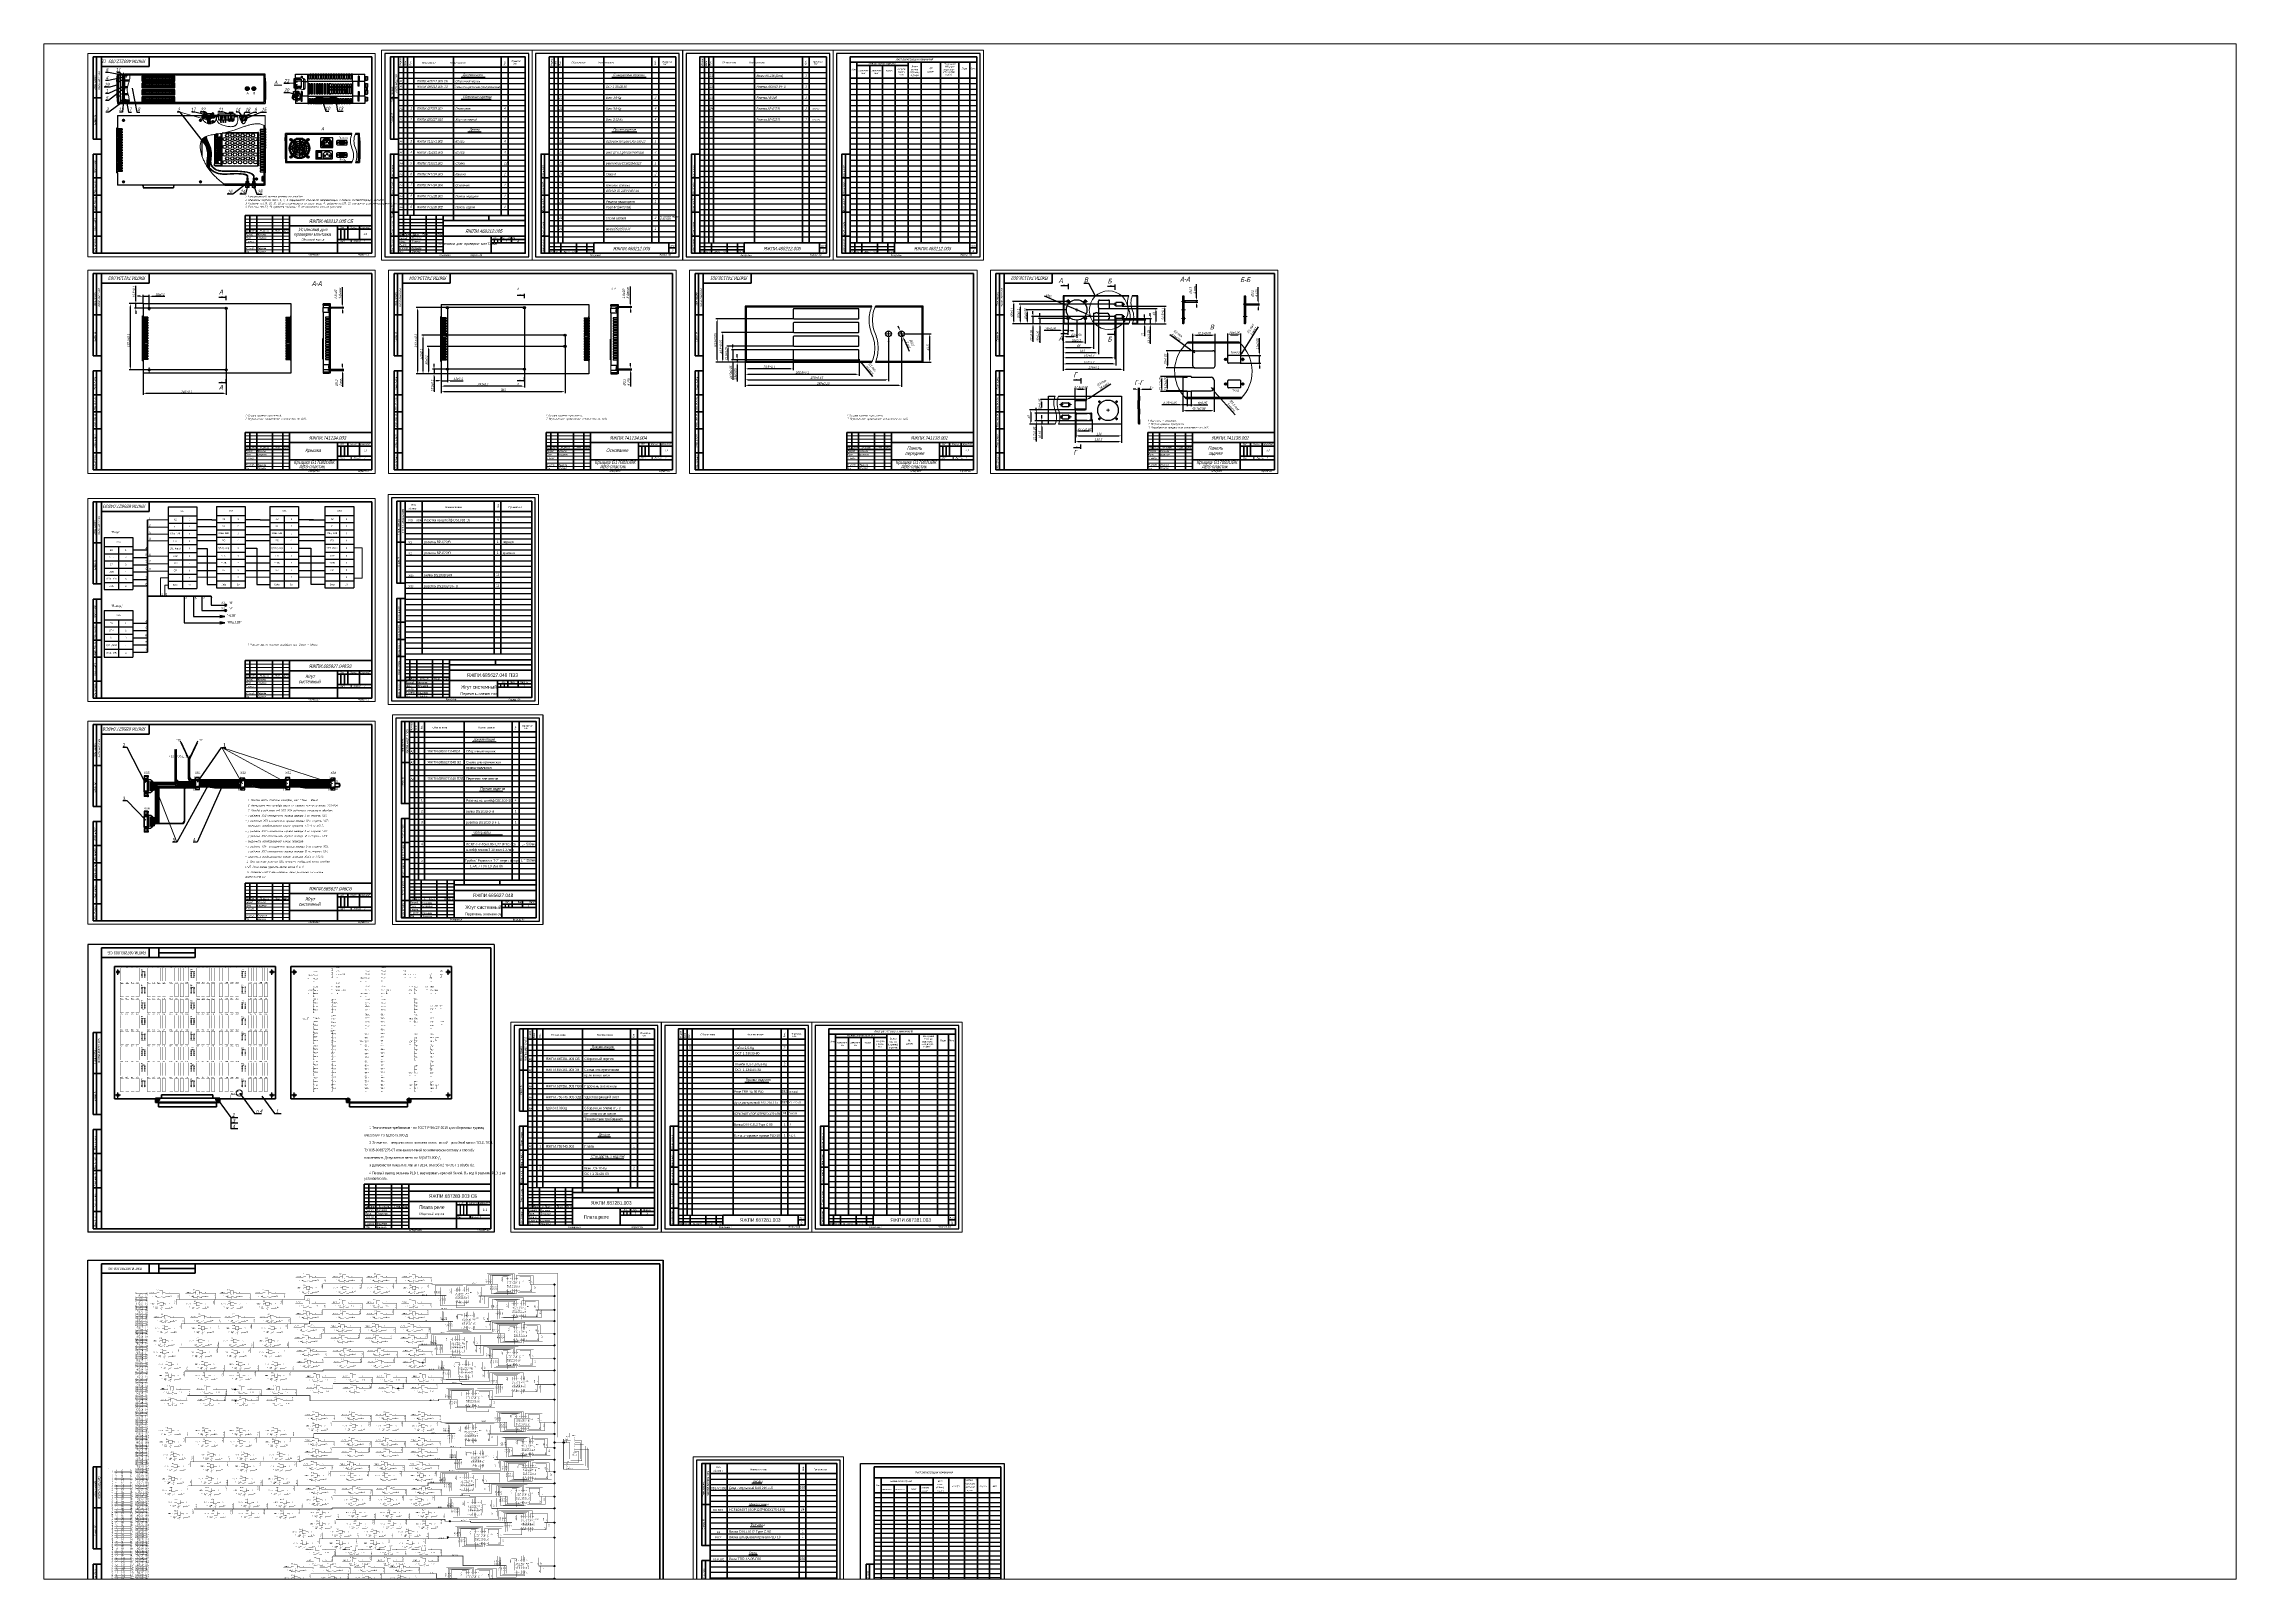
# Paper-space layout 'Лист1' of a CAD drawing. Header units: millimetres. Extents: x 29 to 262, y 20 to 183.
# The model-space entities are those that its viewports show. They can reach past a viewport. Long polylines and large blocks are cut down to what shows.
import ezdxf
from ezdxf import colors
from ezdxf.entities.mleader import LeaderData, LeaderLine
from ezdxf.math import Vec2, Vec3

# ---------------------------------------------------------------- set-up
doc = ezdxf.new("R2010")
doc.units = ezdxf.units.MM
for name, pattern in [('CENTER2', [28.575, 19.05, -3.175, 3.175, -3.175]), ('CENTERX2', [101.6, 63.5, -12.7, 12.7, -12.7]), ('HIDDEN', [1.905, 1.27, -0.635])]:
    doc.linetypes.add(name, pattern=pattern)
doc.layers.get('DEFPOINTS').update_dxf_attribs({"color": 1, "lineweight": 0})
for name, color, linetype in [('3', 3, 'Continuous'), ('BottomOverlay', 54, 'Continuous'), ('BottomSolder', 6, 'Continuous'), ('Mechanical13', 56, 'Continuous'), ('Text', 140, 'Continuous'), ('TONK', 7, 'Continuous'), ('TopOverlay', 2, 'Continuous'), ('TopSolder', 216, 'Continuous'), ('ViaHoleLayer', 16, 'Continuous'), ('Wire', 6, 'Continuous'), ('ОСЕВЫЕ', 7, 'Continuous')]:
    doc.layers.add(name, color=color, linetype=linetype)
for name, color, linetype, lineweight in [('Gate', 60, 'Continuous', 35), ('OSN', 7, 'Continuous', 60), ('RAZM', 7, 'Continuous', 30), ('ИЗМ', 4, 'Continuous', 30), ('КА тонкая', 7, 'Continuous', 15), ('Рамка', 84, 'Continuous', 40), ('текст', 7, 'Continuous', 30)]:
    doc.layers.add(name, color=color, linetype=linetype, lineweight=lineweight)
doc.styles.add('CLW', font='clw.shx', dxfattribs={"width": 0.75, "oblique": 15})
doc.styles.add('NOWTXT', font='nowtxt.shx', dxfattribs={"width": 0.75, "height": 3})
doc.styles.add('rom3.5', font='romans.shx', dxfattribs={"width": 0.8, "height": 3.5})
doc.styles.get("Standard").update_dxf_attribs({"font": 'ARIALN.TTF', "height": 3.4})
doc.styles.add('гост', font='GOST_1.TTF', dxfattribs={"oblique": 15, "height": 3})
doc.dimstyles.new('clw', dxfattribs={"dimtxt": 3.5, "dimasz": 4, "dimexe": 2, "dimexo": 0, "dimgap": 1, "dimtad": 1, "dimdec": 4, "dimzin": 0, "dimdsep": 46, "dimtxsty": 'CLW', "dimcen": 5, "dimclrd": 256, "dimclre": 256, "dimclrt": 256, "dimadec": 0, "dimazin": 0, "dimtfac": 1, "dimtdec": 4, "dimtmove": 0, "dimatfit": 1, "dimfxl": 1, "dimtolj": 1, "dimtzin": 0, "dimlwd": -1, "dimlwe": -1, "dimarcsym": 0})
doc.dimstyles.new('SLDDIMSTYLE0', dxfattribs={"dimtxt": 0.18, "dimasz": 3.5, "dimexe": 0, "dimexo": 0.0625, "dimgap": 0, "dimtad": 0, "dimtih": 1, "dimtoh": 1, "dimdec": 0, "dimrnd": 1e-09, "dimzin": 0, "dimdsep": 46, "dimtxsty": 'Standard', "dimblk1": 'NONE', "dimblk2": 'NONE', "dimsah": 1, "dimcen": 0.09, "dimadec": 0, "dimazin": 0, "dimtfac": 3.5, "dimtdec": 0, "dimtofl": 0, "dimtmove": 0, "dimatfit": 3, "dimldrblk": 'NONE', "dimfxl": 1, "dimfrac": 2, "dimtolj": 1, "dimtzin": 0, "dimarcsym": 0})
doc.dimstyles.new('SLDDIMSTYLE8', dxfattribs={"dimtxt": 0.18, "dimasz": 3.5, "dimexe": 0, "dimexo": 0.0625, "dimgap": 0, "dimtad": 0, "dimtih": 1, "dimtoh": 1, "dimdec": 0, "dimrnd": 1e-09, "dimzin": 0, "dimdsep": 46, "dimtxsty": 'Standard', "dimblk1": 'NONE', "dimblk2": 'NONE', "dimsah": 1, "dimcen": 0.09, "dimadec": 0, "dimazin": 0, "dimtfac": 3.5, "dimtdec": 0, "dimtofl": 0, "dimtmove": 0, "dimatfit": 3, "dimldrblk": 'NONE', "dimfxl": 1, "dimfrac": 2, "dimtolj": 1, "dimtzin": 0, "dimarcsym": 0})
pattern_1 = [(45, (7139.585, -13523.032), (-1.122532, 1.122532), [])]
pattern_2 = [(135, (7139.585, -13523.032), (-1.122532, -1.122532), [])]
pattern_3 = [(45, (7139.585, -13523.032), (-0.7483547, 0.7483547), []), (135, (7139.585, -13523.032), (-0.7483547, -0.7483547), [])]
pattern_4 = [(45, (7139.585, -13523.1631), (-1.122532, 1.122532), [])]
pattern_5 = [(45, (0, 0.1311), (-1.12253202, 1.12253202), []), (135, (0, 0.1311), (-1.12253202, -1.12253202), [])]
pattern_6 = [(45, (0, 322.0025), (-1.12253202, 1.12253202), []), (135, (0, 322.0025), (-1.12253202, -1.12253202), [])]
pattern_7 = [(45, (8464.5051, -13836.3604), (-1.122532, 1.122532), [])]
pattern_8 = [(45, (0, 0.1311), (-1.12253202, 1.12253202), [])]

# ---------------------------------------------------------------- blocks, each defined once
blk = doc.blocks.new('LRG')
at = {"layer": 'OSN', "lineweight": 50}
for p, q in [((20, 20), (85, 20)), ((20, 10), (85, 10)), ((27, 20), (27, 5)), ((37, 20), (37, 5)), ((60, 20), (60, 5)), ((75, 20), (75, 5)), ((85, 20), (85, 5)), ((85, 20), (205, 20)), ((195, 20), (195, 5)), ((195, 13), (205, 13))]:
    blk.add_line(p, q, dxfattribs=at)
for points in [[(20, 5), (205, 5), (205, 292), (20, 292), (20, 5)], [(20, 5), (8, 5), (8, 150), (20, 150)], [(13, 5), (13, 150)], [(8, 115), (20, 115)], [(8, 90), (20, 90)], [(8, 65), (20, 65)], [(8, 30), (20, 30)]]:
    blk.add_lwpolyline(points, dxfattribs=at)
at = {"layer": 'TONK'}
for p, q in [((210, 297), (0, 297)), ((0, 297), (0, 0)), ((210, 0), (210, 297)), ((20, 253), (205, 253)), ((20, 245), (205, 245)), ((20, 237), (205, 237)), ((20, 229), (205, 229)), ((20, 221), (205, 221)), ((20, 213), (205, 213)), ((20, 205), (205, 205)), ((20, 197), (205, 197)), ((20, 189), (205, 189)), ((20, 181), (205, 181)), ((20, 173), (205, 173)), ((20, 165), (205, 165)), ((20, 157), (205, 157)), ((20, 149), (205, 149)), ((20, 141), (205, 141)), ((20, 133), (205, 133)), ((20, 125), (205, 125)), ((20, 117), (205, 117)), ((20, 109), (205, 109)), ((20, 101), (205, 101)), ((20, 93), (205, 93)), ((20, 85), (205, 85)), ((20, 77), (205, 77)), ((20, 69), (205, 69)), ((20, 61), (205, 61)), ((20, 53), (205, 53)), ((20, 45), (205, 45)), ((20, 37), (205, 37)), ((0, 0), (210, 0)), ((20, 29), (205, 29)), ((20, 15), (85, 15))]:
    blk.add_line(p, q, dxfattribs=at)
at = {"layer": 'TONK', "lineweight": 50}
for p, q in [((20, 261), (205, 261)), ((30, 284.5), (30, 20)), ((30, 279.5), (105, 279.5)), ((49, 279.5), (49, 20)), ((67.5, 279.5), (67.5, 20)), ((86, 279.5), (86, 20)), ((105, 284.5), (105, 20)), ((124, 284.5), (124, 20)), ((152, 284.5), (152, 20)), ((179, 284.5), (179, 20)), ((195, 284.5), (195, 20))]:
    blk.add_line(p, q, dxfattribs=at)
blk.add_lwpolyline([(20, 284.5), (205, 284.5)], dxfattribs=at)
blk = doc.blocks.new('_None')
blk = doc.blocks.new('SW_CENTERMARKSYMBOL_0')
at = {"color": 0, "linetype": 'Continuous', "lineweight": 0}
for p, q in [((-1, 0), (-3.25, 0)), ((0, 0), (-0.5, 0)), ((0, 1), (0, 3.25)), ((0, 0), (0, 0.5)), ((0, 0), (0, -0.5)), ((0, 0), (0.5, 0)), ((1, 0), (3.25, 0)), ((0, -1), (0, -3.25))]:
    blk.add_line(p, q, dxfattribs=at)
blk = doc.blocks.new('SW_CENTERMARKSYMBOL_1')
at = {"color": 0, "linetype": 'Continuous', "lineweight": 0}
for p, q in [((-1, 0), (-3.25, 0)), ((0, 0), (-0.5, 0)), ((0, 1), (0, 3.25)), ((0, 0), (0, 0.5)), ((0, 0), (0, -0.5)), ((0, 0), (0.5, 0)), ((1, 0), (3.25, 0)), ((0, -1), (0, -3.25))]:
    blk.add_line(p, q, dxfattribs=at)
blk = doc.blocks.new('SW_CENTERMARKSYMBOL_2')
at = {"color": 0, "linetype": 'Continuous', "lineweight": 0}
for p, q in [((-0.5, 0), (-0.75, 0)), ((0, 0), (-0.5, 0)), ((0, 0.5), (0, 0.75)), ((0, 0), (0, 0.5)), ((0, 0), (0, -0.5)), ((0, 0), (0.5, 0)), ((0.5, 0), (0.75, 0)), ((0, -0.5), (0, -0.75))]:
    blk.add_line(p, q, dxfattribs=at)
blk = doc.blocks.new('SW_CENTERMARKSYMBOL_3')
at = {"color": 0, "linetype": 'Continuous', "lineweight": 0}
for p, q in [((-0.5, 0), (-0.75, 0)), ((0, 0), (-0.5, 0)), ((0, 0.5), (0, 0.75)), ((0, 0), (0, 0.5)), ((0, 0), (0, -0.5)), ((0, 0), (0.5, 0)), ((0.5, 0), (0.75, 0)), ((0, -0.5), (0, -0.75))]:
    blk.add_line(p, q, dxfattribs=at)
blk = doc.blocks.new('SW_CENTERMARKSYMBOL_4')
at = {"color": 0, "linetype": 'Continuous', "lineweight": 0}
for p, q in [((-1, 0), (-2.25, 0)), ((0, 0), (-0.5, 0)), ((0, 1), (0, 2.25)), ((0, 0), (0, 0.5)), ((0, 0), (0, -0.5)), ((0, 0), (0.5, 0)), ((1, 0), (2.25, 0)), ((0, -1), (0, -2.25))]:
    blk.add_line(p, q, dxfattribs=at)
blk = doc.blocks.new('SW_CENTERMARKSYMBOL_5')
at = {"color": 0, "linetype": 'Continuous', "lineweight": 0}
for p, q in [((-1, 0), (-2.25, 0)), ((0, 0), (-0.5, 0)), ((0, 1), (0, 2.25)), ((0, 0), (0, 0.5)), ((0, 0), (0, -0.5)), ((0, 0), (0.5, 0)), ((1, 0), (2.25, 0)), ((0, -1), (0, -2.25))]:
    blk.add_line(p, q, dxfattribs=at)
blk = doc.blocks.new('SW_CENTERMARKSYMBOL_6')
at = {"color": 0, "linetype": 'Continuous', "lineweight": 0}
for p, q in [((-1, 0), (-2.1, 0)), ((0, 0), (-0.5, 0)), ((0, 1), (0, 2.1)), ((0, 0), (0, 0.5)), ((0, 0), (0, -0.5)), ((0, 0), (0.5, 0)), ((1, 0), (2.1, 0)), ((0, -1), (0, -2.1))]:
    blk.add_line(p, q, dxfattribs=at)
blk = doc.blocks.new('SW_CENTERMARKSYMBOL_7')
at = {"color": 0, "linetype": 'Continuous', "lineweight": 0}
for p, q in [((-1, 0), (-2.1, 0)), ((0, 0), (-0.5, 0)), ((0, 1), (0, 2.1)), ((0, 0), (0, 0.5)), ((0, 0), (0, -0.5)), ((0, 0), (0.5, 0)), ((1, 0), (2.1, 0)), ((0, -1), (0, -2.1))]:
    blk.add_line(p, q, dxfattribs=at)
blk = doc.blocks.new('SW_CENTERMARKSYMBOL_8')
at = {"color": 0, "linetype": 'Continuous', "lineweight": 0}
for p, q in [((-1, 0), (-2.1, 0)), ((0, 0), (-0.5, 0)), ((0, 1), (0, 2.1)), ((0, 0), (0, 0.5)), ((0, 0), (0, -0.5)), ((0, 0), (0.5, 0)), ((1, 0), (2.1, 0)), ((0, -1), (0, -2.1))]:
    blk.add_line(p, q, dxfattribs=at)
blk = doc.blocks.new('SW_CENTERMARKSYMBOL_9')
at = {"color": 0, "linetype": 'Continuous', "lineweight": 0}
for p, q in [((-1, 0), (-2.1, 0)), ((0, 0), (-0.5, 0)), ((0, 1), (0, 2.1)), ((0, 0), (0, 0.5)), ((0, 0), (0, -0.5)), ((0, 0), (0.5, 0)), ((1, 0), (2.1, 0)), ((0, -1), (0, -2.1))]:
    blk.add_line(p, q, dxfattribs=at)
blk = doc.blocks.new('SW_CENTERMARKSYMBOL_10')
at = {"color": 0, "linetype": 'Continuous', "lineweight": 0}
for p, q in [((-1, 0), (-2.5, 0)), ((0, 0), (-0.5, 0)), ((0, 1), (0, 2.5)), ((0, 0), (0, 0.5)), ((0, 0), (0, -0.5)), ((0, 0), (0.5, 0)), ((1, 0), (2.5, 0)), ((0, -1), (0, -2.5))]:
    blk.add_line(p, q, dxfattribs=at)
blk = doc.blocks.new('SW_CENTERMARKSYMBOL_11')
at = {"color": 0, "linetype": 'Continuous', "lineweight": 0}
for p, q in [((-1, 0), (-2, 0)), ((0, 0), (-0.5, 0)), ((0, 1), (0, 2)), ((0, 0), (0, 0.5)), ((0, 0), (0, -0.5)), ((0, 0), (0.5, 0)), ((1, 0), (2, 0)), ((0, -1), (0, -2))]:
    blk.add_line(p, q, dxfattribs=at)
blk = doc.blocks.new('SW_CENTERMARKSYMBOL_12')
at = {"color": 0, "linetype": 'Continuous', "lineweight": 0}
for p, q in [((-1, 0), (-2, 0)), ((0, 0), (-0.5, 0)), ((0, 1), (0, 2)), ((0, 0), (0, 0.5)), ((0, 0), (0, -0.5)), ((0, 0), (0.5, 0)), ((1, 0), (2, 0)), ((0, -1), (0, -2))]:
    blk.add_line(p, q, dxfattribs=at)
blk = doc.blocks.new('SW_CENTERMARKSYMBOL_13')
at = {"color": 0, "linetype": 'Continuous', "lineweight": 0}
for p, q in [((-1, 0), (-2, 0)), ((0, 0), (-0.5, 0)), ((0, 1), (0, 2)), ((0, 0), (0, 0.5)), ((0, 0), (0, -0.5)), ((0, 0), (0.5, 0)), ((1, 0), (2, 0)), ((0, -1), (0, -2))]:
    blk.add_line(p, q, dxfattribs=at)
blk = doc.blocks.new('SW_CENTERMARKSYMBOL_14')
at = {"color": 0, "linetype": 'Continuous', "lineweight": 0}
for p, q in [((-1, 0), (-2, 0)), ((0, 0), (-0.5, 0)), ((0, 1), (0, 2)), ((0, 0), (0, 0.5)), ((0, 0), (0, -0.5)), ((0, 0), (0.5, 0)), ((1, 0), (2, 0)), ((0, -1), (0, -2))]:
    blk.add_line(p, q, dxfattribs=at)
blk = doc.blocks.new('SW_CENTERMARKSYMBOL_15')
at = {"color": 0, "linetype": 'Continuous', "lineweight": 0}
for p, q in [((-1, 0), (-2, 0)), ((0, 0), (-0.5, 0)), ((0, 1), (0, 2)), ((0, 0), (0, 0.5)), ((0, 0), (0, -0.5)), ((0, 0), (0.5, 0)), ((1, 0), (2, 0)), ((0, -1), (0, -2))]:
    blk.add_line(p, q, dxfattribs=at)
blk = doc.blocks.new('SW_CENTERMARKSYMBOL_16')
at = {"color": 0, "linetype": 'Continuous', "lineweight": 0}
for p, q in [((-1, 0), (-2, 0)), ((0, 0), (-0.5, 0)), ((0, 1), (0, 2)), ((0, 0), (0, 0.5)), ((0, 0), (0, -0.5)), ((0, 0), (0.5, 0)), ((1, 0), (2, 0)), ((0, -1), (0, -2))]:
    blk.add_line(p, q, dxfattribs=at)
blk = doc.blocks.new('SW_CENTERMARKSYMBOL_17')
at = {"color": 0, "linetype": 'Continuous', "lineweight": 0}
for p, q in [((-1, 0), (-2, 0)), ((0, 0), (-0.5, 0)), ((0, 1), (0, 2)), ((0, 0), (0, 0.5)), ((0, 0), (0, -0.5)), ((0, 0), (0.5, 0)), ((1, 0), (2, 0)), ((0, -1), (0, -2))]:
    blk.add_line(p, q, dxfattribs=at)
blk = doc.blocks.new('SW_CENTERMARKSYMBOL_18')
at = {"color": 0, "linetype": 'Continuous', "lineweight": 0}
for p, q in [((-1, 0), (-2.5, 0)), ((0, 0), (-0.5, 0)), ((0, 1), (0, 2.5)), ((0, 0), (0, 0.5)), ((0, 0), (0, -0.5)), ((0, 0), (0.5, 0)), ((1, 0), (2.5, 0)), ((0, -1), (0, -2.5))]:
    blk.add_line(p, q, dxfattribs=at)
blk = doc.blocks.new('SW_CENTERMARKSYMBOL_19')
at = {"color": 0, "linetype": 'Continuous', "lineweight": 0}
for p, q in [((-1, 0), (-15.5, 0)), ((0, 0), (-0.5, 0)), ((0, 1), (0, 15.5)), ((0, 0), (0, 0.5)), ((0, 0), (0, -0.5)), ((0, 0), (0.5, 0)), ((1, 0), (15.5, 0)), ((0, -1), (0, -15.5))]:
    blk.add_line(p, q, dxfattribs=at)
blk = doc.blocks.new('SW_CENTERMARKSYMBOL_20')
at = {"color": 0, "linetype": 'Continuous', "lineweight": 0}
for p, q in [((-1, 0), (-2.2, 0)), ((0, 0), (-0.5, 0)), ((0, 1), (0, 2.2)), ((0, 0), (0, 0.5)), ((0, 0), (0, -0.5)), ((0, 0), (0.5, 0)), ((1, 0), (2.2, 0)), ((0, -1), (0, -2.2))]:
    blk.add_line(p, q, dxfattribs=at)
blk = doc.blocks.new('SW_CENTERMARKSYMBOL_21')
at = {"color": 0, "linetype": 'Continuous', "lineweight": 0}
for p, q in [((-1, 0), (-2.2, 0)), ((0, 0), (-0.5, 0)), ((0, 1), (0, 2.2)), ((0, 0), (0, 0.5)), ((0, 0), (0, -0.5)), ((0, 0), (0.5, 0)), ((1, 0), (2.2, 0)), ((0, -1), (0, -2.2))]:
    blk.add_line(p, q, dxfattribs=at)
blk = doc.blocks.new('SW_CENTERMARKSYMBOL_22')
at = {"color": 0, "linetype": 'Continuous', "lineweight": 0}
for p, q in [((-1, 0), (-2.2, 0)), ((0, 0), (-0.5, 0)), ((0, 1), (0, 2.2)), ((0, 0), (0, 0.5)), ((0, 0), (0, -0.5)), ((0, 0), (0.5, 0)), ((1, 0), (2.2, 0)), ((0, -1), (0, -2.2))]:
    blk.add_line(p, q, dxfattribs=at)
blk = doc.blocks.new('SW_CENTERMARKSYMBOL_23')
at = {"color": 0, "linetype": 'Continuous', "lineweight": 0}
for p, q in [((-1, 0), (-2.2, 0)), ((0, 0), (-0.5, 0)), ((0, 1), (0, 2.2)), ((0, 0), (0, 0.5)), ((0, 0), (0, -0.5)), ((0, 0), (0.5, 0)), ((1, 0), (2.2, 0)), ((0, -1), (0, -2.2))]:
    blk.add_line(p, q, dxfattribs=at)
blk = doc.blocks.new('SW_CENTERMARKSYMBOL_24')
at = {"color": 0, "linetype": 'Continuous', "lineweight": 0}
for p, q in [((-1, 0), (-1.3, 0)), ((0, 0), (-0.5, 0)), ((0, 1), (0, 1.3)), ((0, 0), (0, 0.5)), ((0, 0), (0, -0.5)), ((0, 0), (0.5, 0)), ((1, 0), (1.3, 0)), ((0, -1), (0, -1.3))]:
    blk.add_line(p, q, dxfattribs=at)
blk = doc.blocks.new('SW_CENTERMARKSYMBOL_25')
at = {"color": 0, "linetype": 'Continuous', "lineweight": 0}
for p, q in [((-0.5, 0), (-0.9, 0)), ((0, 0), (-0.5, 0)), ((0, 0.5), (0, 0.9)), ((0, 0), (0, 0.5)), ((0, 0), (0, -0.5)), ((0, 0), (0.5, 0)), ((0.5, 0), (0.9, 0)), ((0, -0.5), (0, -0.9))]:
    blk.add_line(p, q, dxfattribs=at)
blk = doc.blocks.new('SW_CENTERMARKSYMBOL_26')
at = {"color": 0, "linetype": 'Continuous', "lineweight": 0}
for p, q in [((-0.5, 0), (-0.9, 0)), ((0, 0), (-0.5, 0)), ((0, 0.5), (0, 0.9)), ((0, 0), (0, 0.5)), ((0, 0), (0, -0.5)), ((0, 0), (0.5, 0)), ((0.5, 0), (0.9, 0)), ((0, -0.5), (0, -0.9))]:
    blk.add_line(p, q, dxfattribs=at)
blk = doc.blocks.new('SW_CENTERMARKSYMBOL_27')
at = {"color": 0, "linetype": 'Continuous', "lineweight": 0}
for p, q in [((-0.5, 0), (-0.9, 0)), ((0, 0), (-0.5, 0)), ((0, 0.5), (0, 0.9)), ((0, 0), (0, 0.5)), ((0, 0), (0, -0.5)), ((0, 0), (0.5, 0)), ((0.5, 0), (0.9, 0)), ((0, -0.5), (0, -0.9))]:
    blk.add_line(p, q, dxfattribs=at)
blk = doc.blocks.new('SW_CENTERMARKSYMBOL_28')
at = {"color": 0, "linetype": 'Continuous', "lineweight": 0}
for p, q in [((-0.5, 0), (-0.9, 0)), ((0, 0), (-0.5, 0)), ((0, 0.5), (0, 0.9)), ((0, 0), (0, 0.5)), ((0, 0), (0, -0.5)), ((0, 0), (0.5, 0)), ((0.5, 0), (0.9, 0)), ((0, -0.5), (0, -0.9))]:
    blk.add_line(p, q, dxfattribs=at)
blk = doc.blocks.new('SW_CENTERMARKSYMBOL_29')
at = {"color": 0, "linetype": 'Continuous', "lineweight": 0}
for p, q in [((-0.5, 0), (-0.9, 0)), ((0, 0), (-0.5, 0)), ((0, 0.5), (0, 0.9)), ((0, 0), (0, 0.5)), ((0, 0), (0, -0.5)), ((0, 0), (0.5, 0)), ((0.5, 0), (0.9, 0)), ((0, -0.5), (0, -0.9))]:
    blk.add_line(p, q, dxfattribs=at)
blk = doc.blocks.new('SW_CENTERMARKSYMBOL_30')
at = {"color": 0, "linetype": 'Continuous', "lineweight": 0}
for p, q in [((-0.5, 0), (-0.9, 0)), ((0, 0), (-0.5, 0)), ((0, 0.5), (0, 0.9)), ((0, 0), (0, 0.5)), ((0, 0), (0, -0.5)), ((0, 0), (0.5, 0)), ((0.5, 0), (0.9, 0)), ((0, -0.5), (0, -0.9))]:
    blk.add_line(p, q, dxfattribs=at)
blk = doc.blocks.new('SW_CENTERMARKSYMBOL_31')
at = {"color": 0, "linetype": 'Continuous', "lineweight": 0}
for p, q in [((-0.5, 0), (-0.9, 0)), ((0, 0), (-0.5, 0)), ((0, 0.5), (0, 0.9)), ((0, 0), (0, 0.5)), ((0, 0), (0, -0.5)), ((0, 0), (0.5, 0)), ((0.5, 0), (0.9, 0)), ((0, -0.5), (0, -0.9))]:
    blk.add_line(p, q, dxfattribs=at)
blk = doc.blocks.new('SW_CENTERMARKSYMBOL_32')
at = {"color": 0, "linetype": 'Continuous', "lineweight": 0}
for p, q in [((-0.5, 0), (-0.9, 0)), ((0, 0), (-0.5, 0)), ((0, 0.5), (0, 0.9)), ((0, 0), (0, 0.5)), ((0, 0), (0, -0.5)), ((0, 0), (0.5, 0)), ((0.5, 0), (0.9, 0)), ((0, -0.5), (0, -0.9))]:
    blk.add_line(p, q, dxfattribs=at)
blk = doc.blocks.new('SW_CENTERMARKSYMBOL_33')
at = {"color": 0, "linetype": 'Continuous', "lineweight": 0}
for p, q in [((-0.5, 0), (-0.9, 0)), ((0, 0), (-0.5, 0)), ((0, 0.5), (0, 0.9)), ((0, 0), (0, 0.5)), ((0, 0), (0, -0.5)), ((0, 0), (0.5, 0)), ((0.5, 0), (0.9, 0)), ((0, -0.5), (0, -0.9))]:
    blk.add_line(p, q, dxfattribs=at)
blk = doc.blocks.new('SW_CENTERMARKSYMBOL_34')
at = {"color": 0, "linetype": 'Continuous', "lineweight": 0}
for p, q in [((-1, 0), (-1.3, 0)), ((0, 0), (-0.5, 0)), ((0, 1), (0, 1.3)), ((0, 0), (0, 0.5)), ((0, 0), (0, -0.5)), ((0, 0), (0.5, 0)), ((1, 0), (1.3, 0)), ((0, -1), (0, -1.3))]:
    blk.add_line(p, q, dxfattribs=at)
blk = doc.blocks.new('SW_CENTERMARKSYMBOL_35')
at = {"color": 0, "linetype": 'Continuous', "lineweight": 0}
for p, q in [((-1, 0), (-1.3, 0)), ((0, 0), (-0.5, 0)), ((0, 1), (0, 1.3)), ((0, 0), (0, 0.5)), ((0, 0), (0, -0.5)), ((0, 0), (0.5, 0)), ((1, 0), (1.3, 0)), ((0, -1), (0, -1.3))]:
    blk.add_line(p, q, dxfattribs=at)
blk = doc.blocks.new('SW_CENTERMARKSYMBOL_36')
at = {"color": 0, "linetype": 'Continuous', "lineweight": 0}
for p, q in [((-0.5, 0), (-0.7, 0)), ((0, 0), (-0.5, 0)), ((0, 0.5), (0, 0.7)), ((0, 0), (0, 0.5)), ((0, 0), (0, -0.5)), ((0, 0), (0.5, 0)), ((0.5, 0), (0.7, 0)), ((0, -0.5), (0, -0.7))]:
    blk.add_line(p, q, dxfattribs=at)
blk = doc.blocks.new('SW_CENTERMARKSYMBOL_37')
at = {"color": 0, "linetype": 'Continuous', "lineweight": 0}
for p, q in [((-0.5, 0), (-0.8, 0)), ((0, 0), (-0.5, 0)), ((0, 0.5), (0, 0.7)), ((0, 0), (0, 0.5)), ((0, 0), (0, -0.5)), ((0, 0), (0.5, 0)), ((0.5, 0), (0.7, 0)), ((0, -0.5), (0, -0.8))]:
    blk.add_line(p, q, dxfattribs=at)
blk = doc.blocks.new('SW_CENTERMARKSYMBOL_38')
at = {"color": 0, "linetype": 'Continuous', "lineweight": 0}
for p, q in [((-0.5, 0), (-0.7, 0)), ((0, 0), (-0.5, 0)), ((0, 0.5), (0, 0.7)), ((0, 0), (0, 0.5)), ((0, 0), (0, -0.5)), ((0, 0), (0.5, 0)), ((0.5, 0), (0.7, 0)), ((0, -0.5), (0, -0.7))]:
    blk.add_line(p, q, dxfattribs=at)
blk = doc.blocks.new('SW_CENTERMARKSYMBOL_39')
at = {"color": 0, "linetype": 'Continuous', "lineweight": 0}
for p, q in [((-0.5, 0), (-0.7, 0)), ((0, 0), (-0.5, 0)), ((0, 0.5), (0, 0.7)), ((0, 0), (0, 0.5)), ((0, 0), (0, -0.5)), ((0, 0), (0.5, 0)), ((0.5, 0), (0.7, 0)), ((0, -0.5), (0, -0.7))]:
    blk.add_line(p, q, dxfattribs=at)
blk = doc.blocks.new('SW_CENTERMARKSYMBOL_40')
at = {"color": 0, "linetype": 'Continuous', "lineweight": 0}
for p, q in [((-0.5, 0), (-0.7, 0)), ((0, 0), (-0.5, 0)), ((0, 0.5), (0, 0.7)), ((0, 0), (0, 0.5)), ((0, 0), (0, -0.5)), ((0, 0), (0.5, 0)), ((0.5, 0), (0.7, 0)), ((0, -0.5), (0, -0.7))]:
    blk.add_line(p, q, dxfattribs=at)
blk = doc.blocks.new('SW_CENTERMARKSYMBOL_41')
at = {"color": 0, "linetype": 'Continuous', "lineweight": 0}
for p, q in [((-0.5, 0), (-0.7, 0)), ((0, 0), (-0.5, 0)), ((0, 0.5), (0, 0.7)), ((0, 0), (0, 0.5)), ((0, 0), (0, -0.5)), ((0, 0), (0.5, 0)), ((0.5, 0), (0.7, 0)), ((0, -0.5), (0, -0.7))]:
    blk.add_line(p, q, dxfattribs=at)
blk = doc.blocks.new('SW_CENTERMARKSYMBOL_42')
at = {"color": 0, "linetype": 'Continuous', "lineweight": 0}
for p, q in [((-0.5, 0), (-0.7, 0)), ((0, 0), (-0.5, 0)), ((0, 0.5), (0, 0.7)), ((0, 0), (0, 0.5)), ((0, 0), (0, -0.5)), ((0, 0), (0.5, 0)), ((0.5, 0), (0.7, 0)), ((0, -0.5), (0, -0.7))]:
    blk.add_line(p, q, dxfattribs=at)
blk = doc.blocks.new('SW_CENTERMARKSYMBOL_43')
at = {"color": 0, "linetype": 'Continuous', "lineweight": 0}
for p, q in [((-0.5, 0), (-0.7, 0)), ((0, 0), (-0.5, 0)), ((0, 0.5), (0, 0.7)), ((0, 0), (0, 0.5)), ((0, 0), (0, -0.5)), ((0, 0), (0.5, 0)), ((0.5, 0), (0.7, 0)), ((0, -0.5), (0, -0.7))]:
    blk.add_line(p, q, dxfattribs=at)
blk = doc.blocks.new('SW_CENTERMARKSYMBOL_44')
at = {"color": 0, "linetype": 'Continuous', "lineweight": 0}
for p, q in [((-0.5, 0), (-0.8, 0)), ((0, 0), (-0.5, 0)), ((0, 0.5), (0, 0.7)), ((0, 0), (0, 0.5)), ((0, 0), (0, -0.5)), ((0, 0), (0.5, 0)), ((0.5, 0), (0.7, 0)), ((0, -0.5), (0, -0.8))]:
    blk.add_line(p, q, dxfattribs=at)
blk = doc.blocks.new('SW_CENTERMARKSYMBOL_45')
at = {"color": 0, "linetype": 'Continuous', "lineweight": 0}
for p, q in [((-1, 0), (-1.3, 0)), ((0, 0), (-0.5, 0)), ((0, 1), (0, 1.3)), ((0, 0), (0, 0.5)), ((0, 0), (0, -0.5)), ((0, 0), (0.5, 0)), ((1, 0), (1.3, 0)), ((0, -1), (0, -1.3))]:
    blk.add_line(p, q, dxfattribs=at)
blk = doc.blocks.new('*D108')
at = {"linetype": 'Continuous', "transparency": 16777216}
for p, q in [((7220.4, -13611.3), (7220.4, -13725.3)), ((7341.9, -13600.7), (7341.9, -13725.3)), ((7337.9, -13723.3), (7224.4, -13723.3))]:
    blk.add_line(p, q, dxfattribs=at)
at = {"linetype": 'Continuous', "lineweight": 0, "transparency": 16777216}
for points in [[(7224.4, -13722.7), (7224.4, -13724), (7220.4, -13723.3)], [(7337.9, -13722.7), (7337.9, -13724), (7341.9, -13723.3)]]:
    blk.add_solid(points, dxfattribs=at)
at = {"layer": 'DEFPOINTS', "color": 0, "linetype": 'Continuous', "lineweight": 0, "transparency": 16777216}
for p in [(7220.4, -13611.3), (7341.9, -13600.7), (7220.4, -13723.3)]:
    blk.add_point(p, dxfattribs=at)
at = {"linetype": 'Continuous', "lineweight": 0, "transparency": 16777216, "insert": (7283.7, -13718.8), "char_height": 3.5, "attachment_point": 2, "style": 'CLW'}
blk.add_mtext('\\A1;243%%P0.1', dxfattribs=at)
blk = doc.blocks.new('*D109')
at = {"linetype": 'Continuous', "transparency": 16777216}
for p, q in [((7220.4, -13591.8), (7199.9, -13591.8)), ((7201.9, -13684.6), (7201.9, -13595.8)), ((7341.9, -13688.6), (7199.9, -13688.6))]:
    blk.add_line(p, q, dxfattribs=at)
at = {"linetype": 'Continuous', "lineweight": 0, "transparency": 16777216}
for points in [[(7201.2, -13595.8), (7202.5, -13595.8), (7201.9, -13591.8)], [(7201.2, -13684.6), (7202.5, -13684.6), (7201.9, -13688.6)]]:
    blk.add_solid(points, dxfattribs=at)
at = {"layer": 'DEFPOINTS', "color": 0, "linetype": 'Continuous', "lineweight": 0, "transparency": 16777216}
for p in [(7201.9, -13591.8), (7220.4, -13591.8), (7341.9, -13688.6)]:
    blk.add_point(p, dxfattribs=at)
at = {"linetype": 'Continuous', "lineweight": 0, "transparency": 16777216, "insert": (7197.4, -13646), "char_height": 3.5, "attachment_point": 2, "rotation": 90, "style": 'CLW'}
blk.add_mtext('\\A1;193.5%%P0.1', dxfattribs=at)
blk = doc.blocks.new('*D110')
at = {"linetype": 'Continuous', "transparency": 16777216}
for p, q in [((7209.9, -13587.8), (7209.9, -13565.7)), ((7220.4, -13591.8), (7207.9, -13591.8)), ((7341.9, -13598.6), (7207.9, -13598.6)), ((7209.9, -13598.6), (7209.9, -13591.8)), ((7209.9, -13602.6), (7209.9, -13606.6))]:
    blk.add_line(p, q, dxfattribs=at)
at = {"linetype": 'Continuous', "lineweight": 0, "transparency": 16777216}
for points in [[(7209.2, -13587.8), (7210.5, -13587.8), (7209.9, -13591.8)], [(7209.2, -13602.6), (7210.5, -13602.6), (7209.9, -13598.6)]]:
    blk.add_solid(points, dxfattribs=at)
at = {"layer": 'DEFPOINTS', "color": 0, "linetype": 'Continuous', "lineweight": 0, "transparency": 16777216}
for p in [(7209.9, -13591.8), (7220.4, -13591.8), (7341.9, -13598.6)]:
    blk.add_point(p, dxfattribs=at)
at = {"linetype": 'Continuous', "lineweight": 0, "transparency": 16777216, "insert": (7205.4, -13574.8), "char_height": 3.5, "attachment_point": 2, "rotation": 90, "style": 'CLW'}
blk.add_mtext('\\A1;13.5%%P0.1', dxfattribs=at)
blk = doc.blocks.new('*D111')
at = {"linetype": 'Continuous', "transparency": 16777216}
for p, q in [((7216.4, -13581), (7212.4, -13581)), ((7220.4, -13591.8), (7220.4, -13579)), ((7220.4, -13581), (7229.4, -13581)), ((7229.4, -13600.7), (7229.4, -13579)), ((7233.4, -13581), (7252.3, -13581))]:
    blk.add_line(p, q, dxfattribs=at)
at = {"linetype": 'Continuous', "lineweight": 0, "transparency": 16777216}
for points in [[(7216.4, -13580.3), (7216.4, -13581.7), (7220.4, -13581)], [(7233.4, -13580.3), (7233.4, -13581.7), (7229.4, -13581)]]:
    blk.add_solid(points, dxfattribs=at)
at = {"layer": 'DEFPOINTS', "color": 0, "linetype": 'Continuous', "lineweight": 0, "transparency": 16777216}
for p in [(7220.4, -13581), (7220.4, -13591.8), (7229.4, -13600.7)]:
    blk.add_point(p, dxfattribs=at)
at = {"linetype": 'Continuous', "lineweight": 0, "transparency": 16777216, "insert": (7245, -13576.5), "char_height": 3.5, "attachment_point": 2, "style": 'CLW'}
blk.add_mtext('\\A1;18%%P0.1', dxfattribs=at)
blk = doc.blocks.new('*D112')
at = {"linetype": 'Continuous', "transparency": 16777216}
for p, q in [((7493.1, -13687.8), (7513.9, -13687.8)), ((7493.1, -13689.4), (7513.9, -13689.4)), ((7511.9, -13683.8), (7511.9, -13679.8)), ((7511.9, -13687.8), (7511.9, -13689.4)), ((7511.9, -13693.4), (7511.9, -13713.6))]:
    blk.add_line(p, q, dxfattribs=at)
at = {"linetype": 'Continuous', "lineweight": 0, "transparency": 16777216}
for points in [[(7511.3, -13683.8), (7512.6, -13683.8), (7511.9, -13687.8)], [(7511.3, -13693.4), (7512.6, -13693.4), (7511.9, -13689.4)]]:
    blk.add_solid(points, dxfattribs=at)
at = {"layer": 'DEFPOINTS', "color": 0, "linetype": 'Continuous', "lineweight": 0, "transparency": 16777216}
for p in [(7493.1, -13687.8), (7493.1, -13689.4), (7511.9, -13687.8)]:
    blk.add_point(p, dxfattribs=at)
at = {"linetype": 'Continuous', "lineweight": 0, "transparency": 16777216, "insert": (7501.6, -13712.6), "char_height": 3.5, "attachment_point": 1, "rotation": 90, "style": 'CLW'}
blk.add_mtext('\\A1;%%C3.2\\P4 отв.', dxfattribs=at)
blk = doc.blocks.new('*D113')
at = {"linetype": 'Continuous', "transparency": 16777216}
for p, q in [((7511.9, -13593), (7511.9, -13567.9)), ((7493.1, -13597.8), (7513.9, -13597.8)), ((7493.9, -13597), (7513.9, -13597)), ((7511.9, -13597.8), (7511.9, -13597)), ((7511.9, -13601.8), (7511.9, -13605.8))]:
    blk.add_line(p, q, dxfattribs=at)
at = {"linetype": 'Continuous', "lineweight": 0, "transparency": 16777216}
for points in [[(7511.3, -13593), (7512.6, -13593), (7511.9, -13597)], [(7511.3, -13601.8), (7512.6, -13601.8), (7511.9, -13597.8)]]:
    blk.add_solid(points, dxfattribs=at)
at = {"layer": 'DEFPOINTS', "color": 0, "linetype": 'Continuous', "lineweight": 0, "transparency": 16777216}
for p in [(7493.1, -13597.8), (7493.9, -13597), (7511.9, -13597)]:
    blk.add_point(p, dxfattribs=at)
at = {"linetype": 'Continuous', "lineweight": 0, "transparency": 16777216, "insert": (7500.4, -13585.2), "char_height": 3.5, "attachment_point": 1, "rotation": 90, "style": 'CLW'}
blk.add_mtext('\\A1;1.6x45%%D\\P4 фаски', dxfattribs=at)
blk = doc.blocks.new('*D117')
at = {"linetype": 'Continuous', "transparency": 16777216}
for p, q in [((7656.1, -13612.4), (7656.1, -13714.5)), ((7777.6, -13597.7), (7777.6, -13714.5)), ((7773.6, -13712.5), (7660.1, -13712.5))]:
    blk.add_line(p, q, dxfattribs=at)
at = {"linetype": 'Continuous', "lineweight": 0, "transparency": 16777216}
for points in [[(7660.1, -13711.8), (7660.1, -13713.1), (7656.1, -13712.5)], [(7773.6, -13711.8), (7773.6, -13713.1), (7777.6, -13712.5)]]:
    blk.add_solid(points, dxfattribs=at)
at = {"layer": 'DEFPOINTS', "color": 0, "linetype": 'Continuous', "lineweight": 0, "transparency": 16777216}
for p in [(7656.1, -13612.4), (7777.6, -13597.7), (7656.1, -13712.5)]:
    blk.add_point(p, dxfattribs=at)
at = {"linetype": 'Continuous', "lineweight": 0, "transparency": 16777216, "insert": (7716.9, -13708), "char_height": 3.5, "attachment_point": 2, "style": 'CLW'}
blk.add_mtext('\\A1;243%%P0.1', dxfattribs=at)
blk = doc.blocks.new('*D118')
at = {"linetype": 'Continuous', "transparency": 16777216}
for p, q in [((7777.6, -13597.7), (7619.6, -13597.7)), ((7621.6, -13601.7), (7621.6, -13690.5)), ((7656.1, -13694.5), (7619.6, -13694.5))]:
    blk.add_line(p, q, dxfattribs=at)
at = {"linetype": 'Continuous', "lineweight": 0, "transparency": 16777216}
for points in [[(7620.9, -13601.7), (7622.3, -13601.7), (7621.6, -13597.7)], [(7620.9, -13690.5), (7622.3, -13690.5), (7621.6, -13694.5)]]:
    blk.add_solid(points, dxfattribs=at)
at = {"layer": 'DEFPOINTS', "color": 0, "linetype": 'Continuous', "lineweight": 0, "transparency": 16777216}
for p in [(7777.6, -13597.7), (7621.6, -13694.5), (7656.1, -13694.5)]:
    blk.add_point(p, dxfattribs=at)
at = {"linetype": 'Continuous', "lineweight": 0, "transparency": 16777216, "insert": (7617.1, -13646.1), "char_height": 3.5, "attachment_point": 2, "rotation": 90, "style": 'CLW'}
blk.add_mtext('\\A1;193.5%%P0.1', dxfattribs=at)
blk = doc.blocks.new('*D119')
at = {"linetype": 'Continuous', "transparency": 16777216}
for p, q in [((7665.1, -13597.7), (7665.1, -13706.5)), ((7652.1, -13704.5), (7648.1, -13704.5)), ((7656.1, -13694.5), (7656.1, -13706.5)), ((7656.1, -13704.5), (7665.1, -13704.5)), ((7669.1, -13704.5), (7688, -13704.5))]:
    blk.add_line(p, q, dxfattribs=at)
at = {"linetype": 'Continuous', "lineweight": 0, "transparency": 16777216}
for points in [[(7652.1, -13703.8), (7652.1, -13705.1), (7656.1, -13704.5)], [(7669.1, -13703.8), (7669.1, -13705.1), (7665.1, -13704.5)]]:
    blk.add_solid(points, dxfattribs=at)
at = {"layer": 'DEFPOINTS', "color": 0, "linetype": 'Continuous', "lineweight": 0, "transparency": 16777216}
for p in [(7665.1, -13597.7), (7656.1, -13694.5), (7665.1, -13704.5)]:
    blk.add_point(p, dxfattribs=at)
at = {"linetype": 'Continuous', "lineweight": 0, "transparency": 16777216, "insert": (7680.8, -13700), "char_height": 3.5, "attachment_point": 2, "style": 'CLW'}
blk.add_mtext('\\A1;18%%P0.1', dxfattribs=at)
blk = doc.blocks.new('*D120')
at = {"linetype": 'Continuous', "transparency": 16777216}
for p, q in [((7777.6, -13687.7), (7643.6, -13687.7)), ((7656.1, -13694.5), (7643.6, -13694.5)), ((7645.6, -13683.7), (7645.6, -13679.7)), ((7645.6, -13687.7), (7645.6, -13694.5)), ((7645.6, -13698.5), (7645.6, -13720.6))]:
    blk.add_line(p, q, dxfattribs=at)
at = {"linetype": 'Continuous', "lineweight": 0, "transparency": 16777216}
for points in [[(7644.9, -13683.7), (7646.3, -13683.7), (7645.6, -13687.7)], [(7644.9, -13698.5), (7646.3, -13698.5), (7645.6, -13694.5)]]:
    blk.add_solid(points, dxfattribs=at)
at = {"layer": 'DEFPOINTS', "color": 0, "linetype": 'Continuous', "lineweight": 0, "transparency": 16777216}
for p in [(7645.6, -13694.5), (7656.1, -13694.5), (7777.6, -13687.7)]:
    blk.add_point(p, dxfattribs=at)
at = {"linetype": 'Continuous', "lineweight": 0, "transparency": 16777216, "insert": (7641.1, -13711.6), "char_height": 3.5, "attachment_point": 2, "rotation": 90, "style": 'CLW'}
blk.add_mtext('\\A1;13.5%%P0.1', dxfattribs=at)
blk = doc.blocks.new('*D121')
at = {"linetype": 'Continuous', "transparency": 16777216}
for p, q in [((7837, -13654.4), (7635.6, -13654.4)), ((7637.6, -13658.4), (7637.6, -13690.5)), ((7656.1, -13694.5), (7635.6, -13694.5))]:
    blk.add_line(p, q, dxfattribs=at)
at = {"linetype": 'Continuous', "lineweight": 0, "transparency": 16777216}
for points in [[(7636.9, -13658.4), (7638.3, -13658.4), (7637.6, -13654.4)], [(7636.9, -13690.5), (7638.3, -13690.5), (7637.6, -13694.5)]]:
    blk.add_solid(points, dxfattribs=at)
at = {"layer": 'DEFPOINTS', "color": 0, "linetype": 'Continuous', "lineweight": 0, "transparency": 16777216}
for p in [(7837, -13654.4), (7637.6, -13694.5), (7656.1, -13694.5)]:
    blk.add_point(p, dxfattribs=at)
at = {"linetype": 'Continuous', "lineweight": 0, "transparency": 16777216, "insert": (7633.1, -13674.4), "char_height": 3.5, "attachment_point": 2, "rotation": 90, "style": 'CLW'}
blk.add_mtext('\\A1;80%%P0.1', dxfattribs=at)
blk = doc.blocks.new('*D122')
at = {"linetype": 'Continuous', "transparency": 16777216}
for p, q in [((7837, -13637.9), (7627.6, -13637.9)), ((7629.6, -13690.5), (7629.6, -13641.9)), ((7656.1, -13694.5), (7627.6, -13694.5))]:
    blk.add_line(p, q, dxfattribs=at)
at = {"linetype": 'Continuous', "lineweight": 0, "transparency": 16777216}
for points in [[(7628.9, -13641.9), (7630.3, -13641.9), (7629.6, -13637.9)], [(7628.9, -13690.5), (7630.3, -13690.5), (7629.6, -13694.5)]]:
    blk.add_solid(points, dxfattribs=at)
at = {"layer": 'DEFPOINTS', "color": 0, "linetype": 'Continuous', "lineweight": 0, "transparency": 16777216}
for p in [(7629.6, -13637.9), (7837, -13637.9), (7656.1, -13694.5)]:
    blk.add_point(p, dxfattribs=at)
at = {"linetype": 'Continuous', "lineweight": 0, "transparency": 16777216, "insert": (7625.1, -13666.2), "char_height": 3.5, "attachment_point": 2, "rotation": 90, "style": 'CLW'}
blk.add_mtext('\\A1;113%%P0.1', dxfattribs=at)
blk = doc.blocks.new('*D123')
at = {"linetype": 'Continuous', "transparency": 16777216}
for p, q in [((7656.1, -13612.4), (7656.1, -13722.5)), ((7837, -13637.9), (7837, -13722.5)), ((7833, -13720.5), (7660.1, -13720.5))]:
    blk.add_line(p, q, dxfattribs=at)
at = {"linetype": 'Continuous', "lineweight": 0, "transparency": 16777216}
for points in [[(7660.1, -13719.8), (7660.1, -13721.1), (7656.1, -13720.5)], [(7833, -13719.8), (7833, -13721.1), (7837, -13720.5)]]:
    blk.add_solid(points, dxfattribs=at)
at = {"layer": 'DEFPOINTS', "color": 0, "linetype": 'Continuous', "lineweight": 0, "transparency": 16777216}
for p in [(7656.1, -13612.4), (7837, -13637.9), (7656.1, -13720.5)]:
    blk.add_point(p, dxfattribs=at)
at = {"linetype": 'Continuous', "lineweight": 0, "transparency": 16777216, "insert": (7746.6, -13716), "char_height": 3.5, "attachment_point": 2, "style": 'CLW'}
blk.add_mtext('\\A1;361', dxfattribs=at)
blk = doc.blocks.new('*D124')
at = {"linetype": 'Continuous', "transparency": 16777216}
for p, q in [((7932.5, -13592.1), (7932.5, -13566.7)), ((7913.7, -13596.9), (7934.5, -13596.9)), ((7914.5, -13596.1), (7934.5, -13596.1)), ((7932.5, -13596.9), (7932.5, -13596.1)), ((7932.5, -13600.9), (7932.5, -13604.9))]:
    blk.add_line(p, q, dxfattribs=at)
at = {"linetype": 'Continuous', "lineweight": 0, "transparency": 16777216}
for points in [[(7931.8, -13592.1), (7933.1, -13592.1), (7932.5, -13596.1)], [(7931.8, -13600.9), (7933.1, -13600.9), (7932.5, -13596.9)]]:
    blk.add_solid(points, dxfattribs=at)
at = {"layer": 'DEFPOINTS', "color": 0, "linetype": 'Continuous', "lineweight": 0, "transparency": 16777216}
for p in [(7913.7, -13596.9), (7914.5, -13596.1), (7932.5, -13596.1)]:
    blk.add_point(p, dxfattribs=at)
at = {"linetype": 'Continuous', "lineweight": 0, "transparency": 16777216, "insert": (7921, -13584.4), "char_height": 3.5, "attachment_point": 1, "rotation": 90, "style": 'CLW'}
blk.add_mtext('\\A1;1.6x45%%D\\P6 фасок', dxfattribs=at)
blk = doc.blocks.new('*D125')
at = {"linetype": 'Continuous', "transparency": 16777216}
for p, q in [((7913.7, -13686.9), (7934.5, -13686.9)), ((7913.7, -13688.5), (7934.5, -13688.5)), ((7932.5, -13682.9), (7932.5, -13678.9)), ((7932.5, -13686.9), (7932.5, -13688.5)), ((7932.5, -13692.5), (7932.5, -13712.7))]:
    blk.add_line(p, q, dxfattribs=at)
at = {"linetype": 'Continuous', "lineweight": 0, "transparency": 16777216}
for points in [[(7931.8, -13682.9), (7933.1, -13682.9), (7932.5, -13686.9)], [(7931.8, -13692.5), (7933.1, -13692.5), (7932.5, -13688.5)]]:
    blk.add_solid(points, dxfattribs=at)
at = {"layer": 'DEFPOINTS', "color": 0, "linetype": 'Continuous', "lineweight": 0, "transparency": 16777216}
for p in [(7913.7, -13686.9), (7913.7, -13688.5), (7932.5, -13686.9)]:
    blk.add_point(p, dxfattribs=at)
at = {"linetype": 'Continuous', "lineweight": 30, "transparency": 16777216, "insert": (7922.1, -13711.7), "char_height": 3.5, "attachment_point": 1, "rotation": 90, "style": 'CLW'}
blk.add_mtext('\\A1;%%C3.2\\P6 отв.', dxfattribs=at)
blk = doc.blocks.new('*D129')
at = {"linetype": 'Continuous', "transparency": 16777216}
for p, q in [((8171.6, -13673.9), (8086.6, -13673.9)), ((8100.1, -13677.4), (8086.6, -13677.4)), ((8088.6, -13669.9), (8088.6, -13665.9)), ((8088.6, -13673.9), (8088.6, -13677.4)), ((8088.6, -13681.4), (8088.6, -13705.4))]:
    blk.add_line(p, q, dxfattribs=at)
at = {"linetype": 'Continuous', "lineweight": 0, "transparency": 16777216}
for points in [[(8087.9, -13669.9), (8089.2, -13669.9), (8088.6, -13673.9)], [(8087.9, -13681.4), (8089.2, -13681.4), (8088.6, -13677.4)]]:
    blk.add_solid(points, dxfattribs=at)
at = {"layer": 'DEFPOINTS', "color": 0, "linetype": 'Continuous', "lineweight": 0, "transparency": 16777216}
for p in [(8088.6, -13673.9), (8100.1, -13677.4), (8171.6, -13673.9)]:
    blk.add_point(p, dxfattribs=at)
at = {"linetype": 'Continuous', "lineweight": 0, "transparency": 16777216, "insert": (8084.1, -13695.4), "char_height": 3.5, "attachment_point": 2, "rotation": 90, "style": 'CLW'}
blk.add_mtext('\\A1;3.5%%P0.05', dxfattribs=at)
blk = doc.blocks.new('*D130')
at = {"linetype": 'Continuous', "transparency": 16777216}
for p, q in [((8171.6, -13653.9), (8073.5, -13653.9)), ((8100.1, -13677.4), (8073.5, -13677.4)), ((8075.5, -13673.4), (8075.5, -13657.9))]:
    blk.add_line(p, q, dxfattribs=at)
at = {"linetype": 'Continuous', "lineweight": 0, "transparency": 16777216}
for points in [[(8074.8, -13657.9), (8076.2, -13657.9), (8075.5, -13653.9)], [(8074.8, -13673.4), (8076.2, -13673.4), (8075.5, -13677.4)]]:
    blk.add_solid(points, dxfattribs=at)
at = {"layer": 'DEFPOINTS', "color": 0, "linetype": 'Continuous', "lineweight": 0, "transparency": 16777216}
for p in [(8075.5, -13653.9), (8100.1, -13677.4), (8171.6, -13653.9)]:
    blk.add_point(p, dxfattribs=at)
at = {"linetype": 'Continuous', "lineweight": 0, "transparency": 16777216, "insert": (8071, -13665.4), "char_height": 3.5, "attachment_point": 2, "rotation": 90, "style": 'CLW'}
blk.add_mtext('\\A1;23.5%%P0.05', dxfattribs=at)
blk = doc.blocks.new('*D131')
at = {"linetype": 'Continuous', "transparency": 16777216}
for p, q in [((8171.6, -13633.9), (8065.6, -13633.9)), ((8067.6, -13673.4), (8067.6, -13637.9)), ((8100.1, -13677.4), (8065.6, -13677.4))]:
    blk.add_line(p, q, dxfattribs=at)
at = {"linetype": 'Continuous', "lineweight": 0, "transparency": 16777216}
for points in [[(8066.9, -13637.9), (8068.2, -13637.9), (8067.6, -13633.9)], [(8066.9, -13673.4), (8068.2, -13673.4), (8067.6, -13677.4)]]:
    blk.add_solid(points, dxfattribs=at)
at = {"layer": 'DEFPOINTS', "color": 0, "linetype": 'Continuous', "lineweight": 0, "transparency": 16777216}
for p in [(8067.6, -13633.9), (8171.6, -13633.9), (8100.1, -13677.4)]:
    blk.add_point(p, dxfattribs=at)
at = {"linetype": 'Continuous', "lineweight": 0, "transparency": 16777216, "insert": (8063.1, -13655.4), "char_height": 3.5, "attachment_point": 2, "rotation": 90, "style": 'CLW'}
blk.add_mtext('\\A1;43.5%%P0.05', dxfattribs=at)
blk = doc.blocks.new('*D132')
at = {"linetype": 'Continuous', "transparency": 16777216}
for p, q in [((8171.6, -13613.9), (8057.4, -13613.9)), ((8059.4, -13673.4), (8059.4, -13617.9)), ((8100.1, -13677.4), (8057.4, -13677.4))]:
    blk.add_line(p, q, dxfattribs=at)
at = {"linetype": 'Continuous', "lineweight": 0, "transparency": 16777216}
for points in [[(8058.7, -13617.9), (8060.1, -13617.9), (8059.4, -13613.9)], [(8058.7, -13673.4), (8060.1, -13673.4), (8059.4, -13677.4)]]:
    blk.add_solid(points, dxfattribs=at)
at = {"layer": 'DEFPOINTS', "color": 0, "linetype": 'Continuous', "lineweight": 0, "transparency": 16777216}
for p in [(8059.4, -13613.9), (8171.6, -13613.9), (8100.1, -13677.4)]:
    blk.add_point(p, dxfattribs=at)
at = {"linetype": 'Continuous', "lineweight": 0, "transparency": 16777216, "insert": (8054.9, -13645.5), "char_height": 3.5, "attachment_point": 2, "rotation": 90, "style": 'CLW'}
blk.add_mtext('\\A1;63.5%%P0.05', dxfattribs=at)
blk = doc.blocks.new('*D133')
at = {"linetype": 'Continuous', "transparency": 16777216}
for p, q in [((8171.6, -13659.4), (8080.1, -13659.4)), ((8171.6, -13673.9), (8080.1, -13673.9)), ((8082.1, -13655.4), (8082.1, -13651.4)), ((8082.1, -13659.4), (8082.1, -13673.9)), ((8082.1, -13677.9), (8082.1, -13703.4))]:
    blk.add_line(p, q, dxfattribs=at)
at = {"linetype": 'Continuous', "lineweight": 0, "transparency": 16777216}
for points in [[(8081.4, -13655.4), (8082.7, -13655.4), (8082.1, -13659.4)], [(8081.4, -13677.9), (8082.7, -13677.9), (8082.1, -13673.9)]]:
    blk.add_solid(points, dxfattribs=at)
at = {"layer": 'DEFPOINTS', "color": 0, "linetype": 'Continuous', "lineweight": 0, "transparency": 16777216}
for p in [(8082.1, -13673.9), (8171.6, -13659.4), (8171.6, -13673.9)]:
    blk.add_point(p, dxfattribs=at)
at = {"linetype": 'Continuous', "lineweight": 0, "transparency": 16777216, "insert": (8077.6, -13692.6), "char_height": 3.5, "attachment_point": 2, "rotation": 90, "style": 'CLW'}
blk.add_mtext('\\A1;14.5%%P0.05', dxfattribs=at)
blk = doc.blocks.new('*D134')
at = {"linetype": 'Continuous', "transparency": 16777216}
for p, q in [((8100.1, -13677.4), (8100.1, -13689.1)), ((8170.6, -13672.9), (8170.6, -13689.1)), ((8166.6, -13687.1), (8104.1, -13687.1))]:
    blk.add_line(p, q, dxfattribs=at)
at = {"linetype": 'Continuous', "lineweight": 0, "transparency": 16777216}
for points in [[(8104.1, -13686.5), (8104.1, -13687.8), (8100.1, -13687.1)], [(8166.6, -13686.5), (8166.6, -13687.8), (8170.6, -13687.1)]]:
    blk.add_solid(points, dxfattribs=at)
at = {"layer": 'DEFPOINTS', "color": 0, "linetype": 'Continuous', "lineweight": 0, "transparency": 16777216}
for p in [(8100.1, -13677.4), (8170.6, -13672.9), (8100.1, -13687.1)]:
    blk.add_point(p, dxfattribs=at)
at = {"linetype": 'Continuous', "lineweight": 0, "transparency": 16777216, "insert": (8135, -13682.6), "char_height": 3.5, "attachment_point": 2, "style": 'CLW'}
blk.add_mtext('\\A1;70.5%%P0.1', dxfattribs=at)
blk = doc.blocks.new('*D135')
at = {"linetype": 'Continuous', "transparency": 16777216}
for p, q in [((8100.1, -13677.4), (8100.1, -13697.3)), ((8266.6, -13672.9), (8266.6, -13697.3)), ((8262.6, -13695.3), (8104.1, -13695.3))]:
    blk.add_line(p, q, dxfattribs=at)
at = {"linetype": 'Continuous', "lineweight": 0, "transparency": 16777216}
for points in [[(8104.1, -13694.6), (8104.1, -13695.9), (8100.1, -13695.3)], [(8262.6, -13694.6), (8262.6, -13695.9), (8266.6, -13695.3)]]:
    blk.add_solid(points, dxfattribs=at)
at = {"layer": 'DEFPOINTS', "color": 0, "linetype": 'Continuous', "lineweight": 0, "transparency": 16777216}
for p in [(8100.1, -13677.4), (8266.6, -13672.9), (8100.1, -13695.3)]:
    blk.add_point(p, dxfattribs=at)
at = {"linetype": 'Continuous', "lineweight": 0, "transparency": 16777216, "insert": (8183.3, -13690.8), "char_height": 3.5, "attachment_point": 2, "style": 'CLW'}
blk.add_mtext('\\A1;166.5%%P0.1', dxfattribs=at)
blk = doc.blocks.new('*D136')
at = {"linetype": 'Continuous', "transparency": 16777216}
for p, q in [((8265.6, -13672.9), (8266.2, -13673.6)), ((8268.7, -13676.7), (8286.2, -13698.2))]:
    blk.add_line(p, q, dxfattribs=at)
at = {"linetype": 'Continuous', "lineweight": 0, "transparency": 16777216}
blk.add_solid([(8269.2, -13676.3), (8268.2, -13677.2), (8266.2, -13673.6)], dxfattribs=at)
at = {"layer": 'DEFPOINTS', "color": 0, "linetype": 'Continuous', "lineweight": 0, "transparency": 16777216}
for p in [(8265.6, -13672.9), (8266.2, -13673.6)]:
    blk.add_point(p, dxfattribs=at)
at = {"linetype": 'Continuous', "lineweight": 0, "transparency": 16777216, "insert": (8282.9, -13677.8), "char_height": 3.5, "attachment_point": 1, "rotation": 309.1902, "style": 'CLW'}
blk.add_mtext('\\A1;R1 max\\P16 мест', dxfattribs=at)
blk = doc.blocks.new('*D137')
at = {"linetype": 'Continuous', "transparency": 16777216}
for p, q in [((8325.3, -13628.3), (8323.7, -13624.7)), ((8326.9, -13632), (8330.4, -13639.7)), ((8332, -13643.4), (8339.9, -13661.1))]:
    blk.add_line(p, q, dxfattribs=at)
at = {"linetype": 'Continuous', "lineweight": 0, "transparency": 16777216}
for points in [[(8325.9, -13628.1), (8324.7, -13628.6), (8326.9, -13632)], [(8332.6, -13643.1), (8331.4, -13643.7), (8330.4, -13639.7)]]:
    blk.add_solid(points, dxfattribs=at)
at = {"layer": 'DEFPOINTS', "color": 0, "linetype": 'Continuous', "lineweight": 0, "transparency": 16777216}
for p in [(8326.9, -13632), (8330.4, -13639.7)]:
    blk.add_point(p, dxfattribs=at)
at = {"linetype": 'Continuous', "lineweight": 0, "transparency": 16777216, "insert": (8343.5, -13643.8), "char_height": 3.5, "attachment_point": 1, "rotation": 294.0258, "style": 'CLW'}
blk.add_mtext('\\A1;%%C8.5\\P2 отв.', dxfattribs=at)
blk = doc.blocks.new('*D138')
at = {"linetype": 'Continuous', "transparency": 16777216}
for p, q in [((8309.6, -13641.1), (8309.6, -13705.1)), ((8100.1, -13677.4), (8100.1, -13705.1)), ((8104.1, -13703.1), (8305.6, -13703.1))]:
    blk.add_line(p, q, dxfattribs=at)
at = {"linetype": 'Continuous', "lineweight": 0, "transparency": 16777216}
for points in [[(8104.1, -13702.4), (8104.1, -13703.8), (8100.1, -13703.1)], [(8305.6, -13702.4), (8305.6, -13703.8), (8309.6, -13703.1)]]:
    blk.add_solid(points, dxfattribs=at)
at = {"layer": 'DEFPOINTS', "color": 0, "linetype": 'Continuous', "lineweight": 0, "transparency": 16777216}
for p in [(8309.6, -13641.1), (8100.1, -13677.4), (8309.6, -13703.1)]:
    blk.add_point(p, dxfattribs=at)
at = {"linetype": 'Continuous', "lineweight": 0, "transparency": 16777216, "insert": (8204.7, -13698.6), "char_height": 3.5, "attachment_point": 2, "style": 'CLW'}
blk.add_mtext('\\A1;378%%P0.15', dxfattribs=at)
blk = doc.blocks.new('*D139')
at = {"linetype": 'Continuous', "transparency": 16777216}
for p, q in [((8328.6, -13641.1), (8328.6, -13713.3)), ((8100.1, -13677.4), (8100.1, -13713.3)), ((8324.6, -13711.3), (8104.1, -13711.3))]:
    blk.add_line(p, q, dxfattribs=at)
at = {"linetype": 'Continuous', "lineweight": 0, "transparency": 16777216}
for points in [[(8104.1, -13710.6), (8104.1, -13711.9), (8100.1, -13711.3)], [(8324.6, -13710.6), (8324.6, -13711.9), (8328.6, -13711.3)]]:
    blk.add_solid(points, dxfattribs=at)
at = {"layer": 'DEFPOINTS', "color": 0, "linetype": 'Continuous', "lineweight": 0, "transparency": 16777216}
for p in [(8328.6, -13641.1), (8100.1, -13677.4), (8100.1, -13711.3)]:
    blk.add_point(p, dxfattribs=at)
at = {"linetype": 'Continuous', "lineweight": 0, "transparency": 16777216, "insert": (8213.9, -13706.8), "char_height": 3.5, "attachment_point": 2, "style": 'CLW'}
blk.add_mtext('\\A1;397%%P0.15', dxfattribs=at)
blk = doc.blocks.new('*D140')
at = {"linetype": 'Continuous', "transparency": 16777216}
for p, q in [((8333.9, -13635.9), (8372, -13635.9)), ((8370, -13673.4), (8370, -13639.9)), ((8360.1, -13677.4), (8372, -13677.4))]:
    blk.add_line(p, q, dxfattribs=at)
at = {"linetype": 'Continuous', "lineweight": 0, "transparency": 16777216}
for points in [[(8369.3, -13639.9), (8370.7, -13639.9), (8370, -13635.9)], [(8369.3, -13673.4), (8370.7, -13673.4), (8370, -13677.4)]]:
    blk.add_solid(points, dxfattribs=at)
at = {"layer": 'DEFPOINTS', "color": 0, "linetype": 'Continuous', "lineweight": 0, "transparency": 16777216}
for p in [(8333.9, -13635.9), (8370, -13635.9), (8360.1, -13677.4)]:
    blk.add_point(p, dxfattribs=at)
at = {"linetype": 'Continuous', "lineweight": 0, "transparency": 16777216, "insert": (8365.5, -13656.3), "char_height": 3.5, "attachment_point": 2, "rotation": 90, "style": 'CLW'}
blk.add_mtext('\\A1;41.5', dxfattribs=at)
blk = doc.blocks.new('*D171')
at = {"linetype": 'Continuous', "transparency": 16777216}
for p, q in [((8565, -13621.3), (8565, -13642)), ((8569, -13640), (8580.7, -13640)), ((8584.7, -13616.5), (8584.7, -13642))]:
    blk.add_line(p, q, dxfattribs=at)
at = {"linetype": 'Continuous', "lineweight": 0, "transparency": 16777216}
for points in [[(8569, -13639.4), (8569, -13640.7), (8565, -13640)], [(8580.7, -13639.4), (8580.7, -13640.7), (8584.7, -13640)]]:
    blk.add_solid(points, dxfattribs=at)
at = {"layer": 'DEFPOINTS', "color": 0, "linetype": 'Continuous', "lineweight": 0, "transparency": 16777216}
for p in [(8565, -13621.3), (8584.7, -13616.5), (8584.7, -13640)]:
    blk.add_point(p, dxfattribs=at)
at = {"linetype": 'Continuous', "lineweight": 0, "transparency": 16777216, "insert": (8583.8, -13635.5), "char_height": 3.5, "attachment_point": 2, "style": 'CLW'}
blk.add_mtext('\\A1;40%%P0.08', dxfattribs=at)
blk = doc.blocks.new('*D172')
at = {"linetype": 'Continuous', "transparency": 16777216}
for p, q in [((8561, -13631.1), (8537.3, -13631.1)), ((8565, -13621.3), (8565, -13633.1)), ((8572.2, -13631.1), (8565, -13631.1)), ((8572.2, -13615.7), (8572.2, -13633.1)), ((8576.2, -13631.1), (8580.2, -13631.1))]:
    blk.add_line(p, q, dxfattribs=at)
at = {"linetype": 'Continuous', "lineweight": 0, "transparency": 16777216}
for points in [[(8561, -13630.5), (8561, -13631.8), (8565, -13631.1)], [(8576.2, -13630.5), (8576.2, -13631.8), (8572.2, -13631.1)]]:
    blk.add_solid(points, dxfattribs=at)
at = {"layer": 'DEFPOINTS', "color": 0, "linetype": 'Continuous', "lineweight": 0, "transparency": 16777216}
for p in [(8565, -13621.3), (8565, -13631.1), (8572.2, -13615.7)]:
    blk.add_point(p, dxfattribs=at)
at = {"linetype": 'Continuous', "lineweight": 0, "transparency": 16777216, "insert": (8546.2, -13626.6), "char_height": 3.5, "attachment_point": 2, "style": 'CLW'}
blk.add_mtext('\\A1;15%%P0.05', dxfattribs=at)
blk = doc.blocks.new('*D173')
at = {"linetype": 'Continuous', "transparency": 16777216}
for p, q in [((8565, -13621.3), (8565, -13650)), ((8597.2, -13615.7), (8597.2, -13650)), ((8593.2, -13648), (8569, -13648))]:
    blk.add_line(p, q, dxfattribs=at)
at = {"linetype": 'Continuous', "lineweight": 0, "transparency": 16777216}
for points in [[(8569, -13647.4), (8569, -13648.7), (8565, -13648)], [(8593.2, -13647.4), (8593.2, -13648.7), (8597.2, -13648)]]:
    blk.add_solid(points, dxfattribs=at)
at = {"layer": 'DEFPOINTS', "color": 0, "linetype": 'Continuous', "lineweight": 0, "transparency": 16777216}
for p in [(8565, -13621.3), (8597.2, -13615.7), (8565, -13648)]:
    blk.add_point(p, dxfattribs=at)
at = {"linetype": 'Continuous', "lineweight": 0, "transparency": 16777216, "insert": (8583.8, -13643.5), "char_height": 3.5, "attachment_point": 2, "style": 'CLW'}
blk.add_mtext('\\A1;65%%P0.1', dxfattribs=at)
blk = doc.blocks.new('*D174')
at = {"linetype": 'Continuous', "transparency": 16777216}
for p, q in [((8653, -13612.1), (8653, -13690)), ((8565, -13621.3), (8565, -13690)), ((8649, -13688), (8569, -13688))]:
    blk.add_line(p, q, dxfattribs=at)
at = {"linetype": 'Continuous', "lineweight": 0, "transparency": 16777216}
for points in [[(8569, -13687.4), (8569, -13688.7), (8565, -13688)], [(8649, -13687.4), (8649, -13688.7), (8653, -13688)]]:
    blk.add_solid(points, dxfattribs=at)
at = {"layer": 'DEFPOINTS', "color": 0, "linetype": 'Continuous', "lineweight": 0, "transparency": 16777216}
for p in [(8653, -13612.1), (8565, -13621.3), (8565, -13688)]:
    blk.add_point(p, dxfattribs=at)
at = {"linetype": 'Continuous', "lineweight": 0, "transparency": 16777216, "insert": (8609.4, -13683.5), "char_height": 3.5, "attachment_point": 2, "style": 'CLW'}
blk.add_mtext('\\A1;176%%P0.1', dxfattribs=at)
blk = doc.blocks.new('*D175')
at = {"linetype": 'Continuous', "transparency": 16777216}
for p, q in [((8570, -13613.5), (8528.9, -13613.5)), ((8530.9, -13609.5), (8530.9, -13605.5)), ((8530.9, -13613.5), (8530.9, -13621.3)), ((8565, -13621.3), (8528.9, -13621.3)), ((8530.9, -13625.3), (8530.9, -13649))]:
    blk.add_line(p, q, dxfattribs=at)
at = {"linetype": 'Continuous', "lineweight": 0, "transparency": 16777216}
for points in [[(8530.2, -13609.5), (8531.6, -13609.5), (8530.9, -13613.5)], [(8530.2, -13625.3), (8531.6, -13625.3), (8530.9, -13621.3)]]:
    blk.add_solid(points, dxfattribs=at)
at = {"layer": 'DEFPOINTS', "color": 0, "linetype": 'Continuous', "lineweight": 0, "transparency": 16777216}
for p in [(8530.9, -13613.5), (8570, -13613.5), (8565, -13621.3)]:
    blk.add_point(p, dxfattribs=at)
at = {"linetype": 'Continuous', "lineweight": 0, "transparency": 16777216, "insert": (8526.4, -13640.1), "char_height": 3.5, "attachment_point": 2, "rotation": 90, "style": 'CLW'}
blk.add_mtext('\\A1;15%%P0.05', dxfattribs=at)
blk = doc.blocks.new('*D176')
at = {"linetype": 'Continuous', "transparency": 16777216}
for p, q in [((8570, -13588.5), (8490.9, -13588.5)), ((8492.9, -13617.3), (8492.9, -13592.5)), ((8565, -13621.3), (8490.9, -13621.3))]:
    blk.add_line(p, q, dxfattribs=at)
at = {"linetype": 'Continuous', "lineweight": 0, "transparency": 16777216}
for points in [[(8492.2, -13592.5), (8493.5, -13592.5), (8492.9, -13588.5)], [(8492.2, -13617.3), (8493.5, -13617.3), (8492.9, -13621.3)]]:
    blk.add_solid(points, dxfattribs=at)
at = {"layer": 'DEFPOINTS', "color": 0, "linetype": 'Continuous', "lineweight": 0, "transparency": 16777216}
for p in [(8492.9, -13588.5), (8570, -13588.5), (8565, -13621.3)]:
    blk.add_point(p, dxfattribs=at)
at = {"linetype": 'Continuous', "lineweight": 0, "transparency": 16777216, "insert": (8488.4, -13604.9), "char_height": 3.5, "attachment_point": 2, "rotation": 90, "style": 'CLW'}
blk.add_mtext('\\A1;65%%P0.1', dxfattribs=at)
blk = doc.blocks.new('*D177')
at = {"linetype": 'Continuous', "transparency": 16777216}
for p, q in [((8639.2, -13610.8), (8518.8, -13610.8)), ((8520.8, -13606.8), (8520.8, -13602.8)), ((8520.8, -13610.8), (8520.8, -13621.3)), ((8565, -13621.3), (8518.8, -13621.3)), ((8520.8, -13625.3), (8520.8, -13647.7))]:
    blk.add_line(p, q, dxfattribs=at)
at = {"linetype": 'Continuous', "lineweight": 0, "transparency": 16777216}
for points in [[(8520.1, -13606.8), (8521.5, -13606.8), (8520.8, -13610.8)], [(8520.1, -13625.3), (8521.5, -13625.3), (8520.8, -13621.3)]]:
    blk.add_solid(points, dxfattribs=at)
at = {"layer": 'DEFPOINTS', "color": 0, "linetype": 'Continuous', "lineweight": 0, "transparency": 16777216}
for p in [(8520.8, -13610.8), (8639.2, -13610.8), (8565, -13621.3)]:
    blk.add_point(p, dxfattribs=at)
at = {"linetype": 'Continuous', "lineweight": 0, "transparency": 16777216, "insert": (8516.3, -13638.5), "char_height": 3.5, "attachment_point": 2, "rotation": 90, "style": 'CLW'}
blk.add_mtext('\\A1;21%%P0.05', dxfattribs=at)
blk = doc.blocks.new('*D178')
at = {"linetype": 'Continuous', "transparency": 16777216}
for p, q in [((8639.2, -13592.8), (8500.4, -13592.8)), ((8502.4, -13617.3), (8502.4, -13596.8)), ((8565, -13621.3), (8500.4, -13621.3))]:
    blk.add_line(p, q, dxfattribs=at)
at = {"linetype": 'Continuous', "lineweight": 0, "transparency": 16777216}
for points in [[(8501.8, -13596.8), (8503.1, -13596.8), (8502.4, -13592.8)], [(8501.8, -13617.3), (8503.1, -13617.3), (8502.4, -13621.3)]]:
    blk.add_solid(points, dxfattribs=at)
at = {"layer": 'DEFPOINTS', "color": 0, "linetype": 'Continuous', "lineweight": 0, "transparency": 16777216}
for p in [(8502.4, -13592.8), (8639.2, -13592.8), (8565, -13621.3)]:
    blk.add_point(p, dxfattribs=at)
at = {"linetype": 'Continuous', "lineweight": 0, "transparency": 16777216, "insert": (8497.9, -13606.3), "char_height": 3.5, "attachment_point": 2, "rotation": 90, "style": 'CLW'}
blk.add_mtext('\\A1;57%%P0.1', dxfattribs=at)
blk = doc.blocks.new('*D179')
at = {"linetype": 'Continuous', "transparency": 16777216}
for p, q in [((8569.2, -13601), (8510.7, -13601)), ((8512.7, -13617.3), (8512.7, -13605)), ((8565, -13621.3), (8510.7, -13621.3))]:
    blk.add_line(p, q, dxfattribs=at)
at = {"linetype": 'Continuous', "lineweight": 0, "transparency": 16777216}
for points in [[(8512.1, -13605), (8513.4, -13605), (8512.7, -13601)], [(8512.1, -13617.3), (8513.4, -13617.3), (8512.7, -13621.3)]]:
    blk.add_solid(points, dxfattribs=at)
at = {"layer": 'DEFPOINTS', "color": 0, "linetype": 'Continuous', "lineweight": 0, "transparency": 16777216}
for p in [(8512.7, -13601), (8569.2, -13601), (8565, -13621.3)]:
    blk.add_point(p, dxfattribs=at)
at = {"linetype": 'Continuous', "lineweight": 0, "transparency": 16777216, "insert": (8508.2, -13607.1), "char_height": 3.5, "attachment_point": 2, "rotation": 90, "style": 'CLW'}
blk.add_mtext('\\A1;40%%P0.08', dxfattribs=at)
blk = doc.blocks.new('*D180')
at = {"linetype": 'Continuous', "transparency": 16777216}
for p, q in [((8565, -13621.3), (8565, -13658)), ((8609.1, -13615.7), (8609.1, -13658)), ((8569, -13656), (8605.1, -13656))]:
    blk.add_line(p, q, dxfattribs=at)
at = {"linetype": 'Continuous', "lineweight": 0, "transparency": 16777216}
for points in [[(8569, -13655.4), (8569, -13656.7), (8565, -13656)], [(8605.1, -13655.4), (8605.1, -13656.7), (8609.1, -13656)]]:
    blk.add_solid(points, dxfattribs=at)
at = {"layer": 'DEFPOINTS', "color": 0, "linetype": 'Continuous', "lineweight": 0, "transparency": 16777216}
for p in [(8565, -13621.3), (8609.1, -13615.7), (8609.1, -13656)]:
    blk.add_point(p, dxfattribs=at)
at = {"linetype": 'Continuous', "lineweight": 0, "transparency": 16777216, "insert": (8587.2, -13651.5), "char_height": 3.5, "attachment_point": 2, "style": 'CLW'}
blk.add_mtext('\\A1;88', dxfattribs=at)
blk = doc.blocks.new('*D181')
at = {"linetype": 'Continuous', "transparency": 16777216}
for p, q in [((8616.4, -13597.5), (8616.4, -13665.8)), ((8565, -13621.3), (8565, -13665.8)), ((8612.4, -13663.8), (8569, -13663.8))]:
    blk.add_line(p, q, dxfattribs=at)
at = {"linetype": 'Continuous', "lineweight": 0, "transparency": 16777216}
for points in [[(8569, -13663.1), (8569, -13664.4), (8565, -13663.8)], [(8612.4, -13663.1), (8612.4, -13664.4), (8616.4, -13663.8)]]:
    blk.add_solid(points, dxfattribs=at)
at = {"layer": 'DEFPOINTS', "color": 0, "linetype": 'Continuous', "lineweight": 0, "transparency": 16777216}
for p in [(8616.4, -13597.5), (8565, -13621.3), (8565, -13663.8)]:
    blk.add_point(p, dxfattribs=at)
at = {"linetype": 'Continuous', "lineweight": 0, "transparency": 16777216, "insert": (8592.3, -13659.3), "char_height": 3.5, "attachment_point": 2, "style": 'CLW'}
blk.add_mtext('\\A1;103', dxfattribs=at)
blk = doc.blocks.new('*D182')
at = {"linetype": 'Continuous', "transparency": 16777216}
for p, q in [((8642, -13613), (8642, -13682)), ((8565, -13621.3), (8565, -13682)), ((8638, -13680), (8569, -13680))]:
    blk.add_line(p, q, dxfattribs=at)
at = {"linetype": 'Continuous', "lineweight": 0, "transparency": 16777216}
for points in [[(8569, -13679.4), (8569, -13680.7), (8565, -13680)], [(8638, -13679.4), (8638, -13680.7), (8642, -13680)]]:
    blk.add_solid(points, dxfattribs=at)
at = {"layer": 'DEFPOINTS', "color": 0, "linetype": 'Continuous', "lineweight": 0, "transparency": 16777216}
for p in [(8642, -13613), (8565, -13621.3), (8565, -13680)]:
    blk.add_point(p, dxfattribs=at)
at = {"linetype": 'Continuous', "lineweight": 0, "transparency": 16777216, "insert": (8602.6, -13675.5), "char_height": 3.5, "attachment_point": 2, "style": 'CLW'}
blk.add_mtext('\\A1;154%%P0.1', dxfattribs=at)
blk = doc.blocks.new('*D183')
at = {"linetype": 'Continuous', "transparency": 16777216}
for p, q in [((8683.7, -13611.7), (8683.7, -13607.7)), ((8615.2, -13615.7), (8685.7, -13615.7)), ((8674, -13621.3), (8685.7, -13621.3)), ((8683.7, -13615.7), (8683.7, -13621.3)), ((8683.7, -13625.3), (8683.7, -13639.5))]:
    blk.add_line(p, q, dxfattribs=at)
at = {"linetype": 'Continuous', "lineweight": 0, "transparency": 16777216}
for points in [[(8683, -13611.7), (8684.4, -13611.7), (8683.7, -13615.7)], [(8683, -13625.3), (8684.4, -13625.3), (8683.7, -13621.3)]]:
    blk.add_solid(points, dxfattribs=at)
at = {"layer": 'DEFPOINTS', "color": 0, "linetype": 'Continuous', "lineweight": 0, "transparency": 16777216}
for p in [(8615.2, -13615.7), (8674, -13621.3), (8683.7, -13621.3)]:
    blk.add_point(p, dxfattribs=at)
at = {"linetype": 'Continuous', "lineweight": 0, "transparency": 16777216, "insert": (8679.2, -13637), "char_height": 3.5, "attachment_point": 2, "rotation": 90, "style": 'CLW'}
blk.add_mtext('\\A1;11', dxfattribs=at)
blk = doc.blocks.new('*D184')
at = {"linetype": 'Continuous', "transparency": 16777216}
for p, q in [((8651, -13613.5), (8694.2, -13613.5)), ((8692.2, -13609.5), (8692.2, -13605.5)), ((8692.2, -13613.5), (8692.2, -13621.3)), ((8674, -13621.3), (8694.2, -13621.3)), ((8692.2, -13625.3), (8692.2, -13650.8))]:
    blk.add_line(p, q, dxfattribs=at)
at = {"linetype": 'Continuous', "lineweight": 0, "transparency": 16777216}
for points in [[(8691.5, -13609.5), (8692.9, -13609.5), (8692.2, -13613.5)], [(8691.5, -13625.3), (8692.9, -13625.3), (8692.2, -13621.3)]]:
    blk.add_solid(points, dxfattribs=at)
at = {"layer": 'DEFPOINTS', "color": 0, "linetype": 'Continuous', "lineweight": 0, "transparency": 16777216}
for p in [(8651, -13613.5), (8674, -13621.3), (8692.2, -13621.3)]:
    blk.add_point(p, dxfattribs=at)
at = {"linetype": 'Continuous', "lineweight": 0, "transparency": 16777216, "insert": (8687.7, -13640.1), "char_height": 3.5, "attachment_point": 2, "rotation": 90, "style": 'CLW'}
blk.add_mtext('\\A1;15.5%%P0.05', dxfattribs=at)
blk = doc.blocks.new('*D185')
at = {"linetype": 'Continuous', "transparency": 16777216}
for p, q in [((8651, -13595.5), (8715.5, -13595.5)), ((8713.5, -13617.3), (8713.5, -13599.5)), ((8674, -13621.3), (8715.5, -13621.3))]:
    blk.add_line(p, q, dxfattribs=at)
at = {"linetype": 'Continuous', "lineweight": 0, "transparency": 16777216}
for points in [[(8712.8, -13599.5), (8714.2, -13599.5), (8713.5, -13595.5)], [(8712.8, -13617.3), (8714.2, -13617.3), (8713.5, -13621.3)]]:
    blk.add_solid(points, dxfattribs=at)
at = {"layer": 'DEFPOINTS', "color": 0, "linetype": 'Continuous', "lineweight": 0, "transparency": 16777216}
for p in [(8651, -13595.5), (8713.5, -13595.5), (8674, -13621.3)]:
    blk.add_point(p, dxfattribs=at)
at = {"linetype": 'Continuous', "lineweight": 0, "transparency": 16777216, "insert": (8709, -13607.1), "char_height": 3.5, "attachment_point": 2, "rotation": 90, "style": 'CLW'}
blk.add_mtext('\\A1;51.5%%P0.1', dxfattribs=at)
blk = doc.blocks.new('*D186')
at = {"linetype": 'Continuous', "transparency": 16777216}
for p, q in [((8631.2, -13599), (8702.4, -13599)), ((8700.4, -13603), (8700.4, -13617.3)), ((8674, -13621.3), (8702.4, -13621.3))]:
    blk.add_line(p, q, dxfattribs=at)
at = {"linetype": 'Continuous', "lineweight": 0, "transparency": 16777216}
for points in [[(8699.7, -13603), (8701, -13603), (8700.4, -13599)], [(8699.7, -13617.3), (8701, -13617.3), (8700.4, -13621.3)]]:
    blk.add_solid(points, dxfattribs=at)
at = {"layer": 'DEFPOINTS', "color": 0, "linetype": 'Continuous', "lineweight": 0, "transparency": 16777216}
for p in [(8631.2, -13599), (8674, -13621.3), (8700.4, -13621.3)]:
    blk.add_point(p, dxfattribs=at)
at = {"linetype": 'Continuous', "lineweight": 0, "transparency": 16777216, "insert": (8695.9, -13606.9), "char_height": 3.5, "attachment_point": 2, "rotation": 90, "style": 'CLW'}
blk.add_mtext('\\A1;44', dxfattribs=at)
blk = doc.blocks.new('*D187')
at = {"linetype": 'Continuous', "transparency": 16777216}
for p, q in [((8567.3, -13593.5), (8537.8, -13580.9)), ((8598.5, -13606.9), (8570.9, -13595.1)), ((8602.2, -13608.5), (8605.8, -13610.1))]:
    blk.add_line(p, q, dxfattribs=at)
at = {"linetype": 'Continuous', "lineweight": 0, "transparency": 16777216}
for points in [[(8567.5, -13592.9), (8567, -13594.1), (8570.9, -13595.1)], [(8602.4, -13607.9), (8601.9, -13609.1), (8598.5, -13606.9)]]:
    blk.add_solid(points, dxfattribs=at)
at = {"layer": 'DEFPOINTS', "color": 0, "linetype": 'Continuous', "lineweight": 0, "transparency": 16777216}
for p in [(8570.9, -13595.1), (8598.5, -13606.9)]:
    blk.add_point(p, dxfattribs=at)
at = {"linetype": 'Continuous', "lineweight": 0, "transparency": 16777216, "insert": (8540.5, -13577.1), "char_height": 3.5, "attachment_point": 1, "rotation": 336.7523, "style": 'CLW'}
blk.add_mtext('\\A1;%%C60', dxfattribs=at)
blk = doc.blocks.new('*D188')
at = {"linetype": 'Continuous', "transparency": 16777216}
for p, q in [((8640.5, -13612.1), (8640.5, -13673)), ((8565, -13621.3), (8565, -13673)), ((8636.5, -13671), (8569, -13671))]:
    blk.add_line(p, q, dxfattribs=at)
at = {"linetype": 'Continuous', "lineweight": 0, "transparency": 16777216}
for points in [[(8569, -13670.4), (8569, -13671.7), (8565, -13671)], [(8636.5, -13670.4), (8636.5, -13671.7), (8640.5, -13671)]]:
    blk.add_solid(points, dxfattribs=at)
at = {"layer": 'DEFPOINTS', "color": 0, "linetype": 'Continuous', "lineweight": 0, "transparency": 16777216}
for p in [(8640.5, -13612.1), (8565, -13621.3), (8565, -13671)]:
    blk.add_point(p, dxfattribs=at)
at = {"linetype": 'Continuous', "lineweight": 0, "transparency": 16777216, "insert": (8602.5, -13666.5), "char_height": 3.5, "attachment_point": 2, "style": 'CLW'}
blk.add_mtext('\\A1;151%%P0.1', dxfattribs=at)
blk = doc.blocks.new('*D189')
at = {"linetype": 'Continuous', "transparency": 16777216}
for p, q in [((8759.8, -13583.4), (8759.8, -13563.3)), ((8741.1, -13587.4), (8761.8, -13587.4)), ((8741.1, -13589.6), (8761.8, -13589.6)), ((8759.8, -13589.6), (8759.8, -13587.4)), ((8759.8, -13593.6), (8759.8, -13597.6))]:
    blk.add_line(p, q, dxfattribs=at)
at = {"linetype": 'Continuous', "lineweight": 0, "transparency": 16777216}
for points in [[(8759.1, -13583.4), (8760.4, -13583.4), (8759.8, -13587.4)], [(8759.1, -13593.6), (8760.4, -13593.6), (8759.8, -13589.6)]]:
    blk.add_solid(points, dxfattribs=at)
at = {"layer": 'DEFPOINTS', "color": 0, "linetype": 'Continuous', "lineweight": 0, "transparency": 16777216}
for p in [(8741.1, -13587.4), (8741.1, -13589.6), (8759.8, -13587.4)]:
    blk.add_point(p, dxfattribs=at)
at = {"linetype": 'Continuous', "lineweight": 0, "transparency": 16777216, "insert": (8749.4, -13577.4), "char_height": 3.5, "attachment_point": 1, "rotation": 90, "style": 'CLW'}
blk.add_mtext('\\A1;%%C4.3\\P4 отв.', dxfattribs=at)
blk = doc.blocks.new('*D190')
at = {"linetype": 'Continuous', "transparency": 16777216}
for p, q in [((8850, -13588), (8850, -13567.8)), ((8832, -13592), (8852, -13592)), ((8832, -13593.6), (8852, -13593.6)), ((8850, -13593.6), (8850, -13592)), ((8850, -13597.6), (8850, -13601.6))]:
    blk.add_line(p, q, dxfattribs=at)
at = {"linetype": 'Continuous', "lineweight": 0, "transparency": 16777216}
for points in [[(8849.3, -13588), (8850.7, -13588), (8850, -13592)], [(8849.3, -13597.6), (8850.7, -13597.6), (8850, -13593.6)]]:
    blk.add_solid(points, dxfattribs=at)
at = {"layer": 'DEFPOINTS', "color": 0, "linetype": 'Continuous', "lineweight": 0, "transparency": 16777216}
for p in [(8832, -13592), (8832, -13593.6), (8850, -13593.6)]:
    blk.add_point(p, dxfattribs=at)
at = {"linetype": 'Continuous', "lineweight": 0, "transparency": 16777216, "insert": (8839.7, -13581.9), "char_height": 3.5, "attachment_point": 1, "rotation": 90, "style": 'CLW'}
blk.add_mtext('\\A1;%%C3.2\\P4 отв.', dxfattribs=at)
blk = doc.blocks.new('*D191')
at = {"linetype": 'Continuous', "transparency": 16777216}
for p, q in [((8739.8, -13719.1), (8739.8, -13749.8)), ((8785.5, -13714.6), (8785.5, -13749.8)), ((8743.8, -13747.8), (8781.5, -13747.8))]:
    blk.add_line(p, q, dxfattribs=at)
at = {"linetype": 'Continuous', "lineweight": 0, "transparency": 16777216}
for points in [[(8743.8, -13747.1), (8743.8, -13748.4), (8739.8, -13747.8)], [(8781.5, -13747.1), (8781.5, -13748.4), (8785.5, -13747.8)]]:
    blk.add_solid(points, dxfattribs=at)
at = {"layer": 'DEFPOINTS', "color": 0, "linetype": 'Continuous', "lineweight": 0, "transparency": 16777216}
for p in [(8739.8, -13719.1), (8785.5, -13714.6), (8785.5, -13747.8)]:
    blk.add_point(p, dxfattribs=at)
at = {"linetype": 'Continuous', "lineweight": 0, "transparency": 16777216, "insert": (8762.6, -13743.3), "char_height": 3.5, "attachment_point": 2, "style": 'CLW'}
blk.add_mtext('\\A1;45.7%%P0.08', dxfattribs=at)
blk = doc.blocks.new('*D192')
at = {"linetype": 'Continuous', "transparency": 16777216}
for p, q in [((8735.8, -13739.8), (8709.3, -13739.8)), ((8739.8, -13719.1), (8739.8, -13741.8)), ((8746, -13739.8), (8739.8, -13739.8)), ((8746, -13720.1), (8746, -13741.8)), ((8750, -13739.8), (8754, -13739.8))]:
    blk.add_line(p, q, dxfattribs=at)
at = {"linetype": 'Continuous', "lineweight": 0, "transparency": 16777216}
for points in [[(8735.8, -13739.1), (8735.8, -13740.4), (8739.8, -13739.8)], [(8750, -13739.1), (8750, -13740.4), (8746, -13739.8)]]:
    blk.add_solid(points, dxfattribs=at)
at = {"layer": 'DEFPOINTS', "color": 0, "linetype": 'Continuous', "lineweight": 0, "transparency": 16777216}
for p in [(8739.8, -13719.1), (8746, -13720.1), (8746, -13739.8)]:
    blk.add_point(p, dxfattribs=at)
at = {"linetype": 'Continuous', "lineweight": 0, "transparency": 16777216, "insert": (8720.6, -13735.3), "char_height": 3.5, "attachment_point": 2, "style": 'CLW'}
blk.add_mtext('\\A1;6.25%%P0.05', dxfattribs=at)
blk = doc.blocks.new('*D193')
at = {"linetype": 'Continuous', "transparency": 16777216}
for p, q in [((8739.8, -13699.4), (8715.3, -13699.4)), ((8717.3, -13715.1), (8717.3, -13703.4)), ((8739.8, -13719.1), (8715.3, -13719.1))]:
    blk.add_line(p, q, dxfattribs=at)
at = {"linetype": 'Continuous', "lineweight": 0, "transparency": 16777216}
for points in [[(8716.6, -13703.4), (8718, -13703.4), (8717.3, -13699.4)], [(8716.6, -13715.1), (8718, -13715.1), (8717.3, -13719.1)]]:
    blk.add_solid(points, dxfattribs=at)
at = {"layer": 'DEFPOINTS', "color": 0, "linetype": 'Continuous', "lineweight": 0, "transparency": 16777216}
for p in [(8717.3, -13699.4), (8739.8, -13699.4), (8739.8, -13719.1)]:
    blk.add_point(p, dxfattribs=at)
at = {"linetype": 'Continuous', "lineweight": 0, "transparency": 16777216, "insert": (8712.8, -13709.3), "char_height": 3.5, "attachment_point": 2, "rotation": 90, "style": 'CLW'}
blk.add_mtext('\\A1;19.7%%P0.05', dxfattribs=at)
blk = doc.blocks.new('*D194')
at = {"linetype": 'Continuous', "transparency": 16777216}
for p, q in [((8746, -13698.4), (8707.3, -13698.4)), ((8709.3, -13716.1), (8709.3, -13702.4)), ((8746, -13720.1), (8707.3, -13720.1))]:
    blk.add_line(p, q, dxfattribs=at)
at = {"linetype": 'Continuous', "lineweight": 0, "transparency": 16777216}
for points in [[(8708.6, -13702.4), (8710, -13702.4), (8709.3, -13698.4)], [(8708.6, -13716.1), (8710, -13716.1), (8709.3, -13720.1)]]:
    blk.add_solid(points, dxfattribs=at)
at = {"layer": 'DEFPOINTS', "color": 0, "linetype": 'Continuous', "lineweight": 0, "transparency": 16777216}
for p in [(8709.3, -13698.4), (8746, -13698.4), (8746, -13720.1)]:
    blk.add_point(p, dxfattribs=at)
at = {"linetype": 'Continuous', "lineweight": 0, "transparency": 16777216, "insert": (8704.8, -13709.3), "char_height": 3.5, "attachment_point": 2, "rotation": 90, "style": 'CLW'}
blk.add_mtext('\\A1;21.7%%P0.05', dxfattribs=at)
blk = doc.blocks.new('*D195')
at = {"linetype": 'Continuous', "transparency": 16777216}
for p, q in [((8781, -13714.6), (8784, -13718)), ((8786.6, -13721), (8816.1, -13754.2))]:
    blk.add_line(p, q, dxfattribs=at)
at = {"linetype": 'Continuous', "lineweight": 0, "transparency": 16777216}
blk.add_solid([(8787.1, -13720.5), (8786.1, -13721.4), (8784, -13718)], dxfattribs=at)
at = {"layer": 'DEFPOINTS', "color": 0, "linetype": 'Continuous', "lineweight": 0, "transparency": 16777216}
for p in [(8781, -13714.6), (8784, -13718)]:
    blk.add_point(p, dxfattribs=at)
at = {"linetype": 'Continuous', "lineweight": 0, "transparency": 16777216, "insert": (8810.3, -13732.1), "char_height": 3.5, "attachment_point": 1, "rotation": 311.5652, "style": 'CLW'}
blk.add_mtext('\\A1;R4.5 max\\P2 места', dxfattribs=at)
blk = doc.blocks.new('*D196')
at = {"linetype": 'Continuous', "transparency": 16777216}
for p, q in [((8742, -13739.8), (8738, -13739.8)), ((8746, -13720.1), (8746, -13741.8)), ((8746, -13739.8), (8752, -13739.8)), ((8752, -13720.1), (8752, -13741.8)), ((8756, -13739.8), (8776.2, -13739.8))]:
    blk.add_line(p, q, dxfattribs=at)
at = {"linetype": 'Continuous', "lineweight": 0, "transparency": 16777216}
for points in [[(8742, -13739.1), (8742, -13740.4), (8746, -13739.8)], [(8756, -13739.1), (8756, -13740.4), (8752, -13739.8)]]:
    blk.add_solid(points, dxfattribs=at)
at = {"layer": 'DEFPOINTS', "color": 0, "linetype": 'Continuous', "lineweight": 0, "transparency": 16777216}
for p in [(8746, -13720.1), (8746, -13739.8), (8752, -13720.1)]:
    blk.add_point(p, dxfattribs=at)
at = {"linetype": 'Continuous', "lineweight": 0, "transparency": 16777216, "insert": (8768.1, -13735.3), "char_height": 3.5, "attachment_point": 2, "style": 'CLW'}
blk.add_mtext('\\A1;6%%P0.05', dxfattribs=at)
blk = doc.blocks.new('*D197')
at = {"linetype": 'Continuous', "transparency": 16777216}
for p, q in [((8754.4, -13663.8), (8754.4, -13635.8)), ((8758.4, -13637.8), (8782.9, -13637.8)), ((8786.9, -13663.8), (8786.9, -13635.8))]:
    blk.add_line(p, q, dxfattribs=at)
at = {"linetype": 'Continuous', "lineweight": 0, "transparency": 16777216}
for points in [[(8758.4, -13637.1), (8758.4, -13638.4), (8754.4, -13637.8)], [(8782.9, -13637.1), (8782.9, -13638.4), (8786.9, -13637.8)]]:
    blk.add_solid(points, dxfattribs=at)
at = {"layer": 'DEFPOINTS', "color": 0, "linetype": 'Continuous', "lineweight": 0, "transparency": 16777216}
for p in [(8786.9, -13637.8), (8754.4, -13663.8), (8786.9, -13663.8)]:
    blk.add_point(p, dxfattribs=at)
at = {"linetype": 'Continuous', "lineweight": 0, "transparency": 16777216, "insert": (8770.6, -13633.3), "char_height": 3.5, "attachment_point": 2, "style": 'CLW'}
blk.add_mtext('\\A1;32.5%%P0.08', dxfattribs=at)
blk = doc.blocks.new('*D198')
at = {"linetype": 'Continuous', "transparency": 16777216}
for p, q in [((8757.4, -13660.8), (8715.3, -13660.8)), ((8717.3, -13664.8), (8717.3, -13681.8)), ((8757.4, -13685.8), (8715.3, -13685.8))]:
    blk.add_line(p, q, dxfattribs=at)
at = {"linetype": 'Continuous', "lineweight": 0, "transparency": 16777216}
for points in [[(8716.6, -13664.8), (8718, -13664.8), (8717.3, -13660.8)], [(8716.6, -13681.8), (8718, -13681.8), (8717.3, -13685.8)]]:
    blk.add_solid(points, dxfattribs=at)
at = {"layer": 'DEFPOINTS', "color": 0, "linetype": 'Continuous', "lineweight": 0, "transparency": 16777216}
for p in [(8757.4, -13660.8), (8717.3, -13685.8), (8757.4, -13685.8)]:
    blk.add_point(p, dxfattribs=at)
at = {"linetype": 'Continuous', "lineweight": 0, "transparency": 16777216, "insert": (8712.8, -13673.3), "char_height": 3.5, "attachment_point": 2, "rotation": 90, "style": 'CLW'}
blk.add_mtext('\\A1;25%%P0.05', dxfattribs=at)
blk = doc.blocks.new('*D199')
at = {"linetype": 'Continuous', "transparency": 16777216}
for p, q in [((8805.5, -13668.8), (8805.5, -13635.3)), ((8809.5, -13637.3), (8820.5, -13637.3)), ((8824.5, -13668.8), (8824.5, -13635.3))]:
    blk.add_line(p, q, dxfattribs=at)
at = {"linetype": 'Continuous', "lineweight": 0, "transparency": 16777216}
for points in [[(8809.5, -13636.6), (8809.5, -13637.9), (8805.5, -13637.3)], [(8820.5, -13636.6), (8820.5, -13637.9), (8824.5, -13637.3)]]:
    blk.add_solid(points, dxfattribs=at)
at = {"layer": 'DEFPOINTS', "color": 0, "linetype": 'Continuous', "lineweight": 0, "transparency": 16777216}
for p in [(8824.5, -13637.3), (8805.5, -13668.8), (8824.5, -13668.8)]:
    blk.add_point(p, dxfattribs=at)
at = {"linetype": 'Continuous', "lineweight": 0, "transparency": 16777216, "insert": (8815, -13632.8), "char_height": 3.5, "attachment_point": 2, "style": 'CLW'}
blk.add_mtext('\\A1;19%%P0.05', dxfattribs=at)
blk = doc.blocks.new('*D200')
at = {"linetype": 'Continuous', "transparency": 16777216}
for p, q in [((8851.6, -13663.8), (8851.6, -13642.4)), ((8823.5, -13667.8), (8853.6, -13667.8)), ((8823.5, -13678.8), (8853.6, -13678.8)), ((8851.6, -13678.8), (8851.6, -13667.8)), ((8851.6, -13682.8), (8851.6, -13686.8))]:
    blk.add_line(p, q, dxfattribs=at)
at = {"linetype": 'Continuous', "lineweight": 0, "transparency": 16777216}
for points in [[(8850.9, -13663.8), (8852.2, -13663.8), (8851.6, -13667.8)], [(8850.9, -13682.8), (8852.2, -13682.8), (8851.6, -13678.8)]]:
    blk.add_solid(points, dxfattribs=at)
at = {"layer": 'DEFPOINTS', "color": 0, "linetype": 'Continuous', "lineweight": 0, "transparency": 16777216}
for p in [(8823.5, -13667.8), (8823.5, -13678.8), (8851.6, -13678.8)]:
    blk.add_point(p, dxfattribs=at)
at = {"linetype": 'Continuous', "lineweight": 0, "transparency": 16777216, "insert": (8847.1, -13651.1), "char_height": 3.5, "attachment_point": 2, "rotation": 90, "style": 'CLW'}
blk.add_mtext('\\A1;11%%P0.05', dxfattribs=at)
blk = doc.blocks.new('*D201')
at = {"linetype": 'Continuous', "transparency": 16777216}
for p, q in [((8751.7, -13659.7), (8720.9, -13637.5)), ((8757.4, -13663.8), (8754.9, -13662))]:
    blk.add_line(p, q, dxfattribs=at)
at = {"linetype": 'Continuous', "lineweight": 0, "transparency": 16777216}
blk.add_solid([(8752.1, -13659.1), (8751.3, -13660.2), (8754.9, -13662)], dxfattribs=at)
at = {"layer": 'DEFPOINTS', "color": 0, "linetype": 'Continuous', "lineweight": 0, "transparency": 16777216}
for p in [(8754.9, -13662), (8757.4, -13663.8)]:
    blk.add_point(p, dxfattribs=at)
at = {"linetype": 'Continuous', "lineweight": 0, "transparency": 16777216, "insert": (8727.7, -13629.7), "char_height": 3.5, "attachment_point": 1, "rotation": 324.331, "style": 'CLW'}
blk.add_mtext('\\A1;R3 max\\P4 места', dxfattribs=at)
blk = doc.blocks.new('*D202')
at = {"linetype": 'Continuous', "transparency": 16777216}
for p, q in [((8826.1, -13664.5), (8850.5, -13625.5)), ((8823.5, -13668.8), (8824, -13667.9))]:
    blk.add_line(p, q, dxfattribs=at)
at = {"linetype": 'Continuous', "lineweight": 0, "transparency": 16777216}
blk.add_solid([(8825.6, -13664.2), (8826.7, -13664.9), (8824, -13667.9)], dxfattribs=at)
at = {"layer": 'DEFPOINTS', "color": 0, "linetype": 'Continuous', "lineweight": 0, "transparency": 16777216}
for p in [(8823.5, -13668.8), (8824, -13667.9)]:
    blk.add_point(p, dxfattribs=at)
at = {"linetype": 'Continuous', "lineweight": 0, "transparency": 16777216, "insert": (8833.1, -13633.9), "char_height": 3.5, "attachment_point": 1, "rotation": 57.9873, "style": 'CLW'}
blk.add_mtext('\\A1;R1 max\\P8 мест', dxfattribs=at)
blk = doc.blocks.new('*D203')
at = {"linetype": 'Continuous', "transparency": 16777216}
for p, q in [((8584, -13746.9), (8515.6, -13746.9)), ((8543.7, -13767.9), (8515.6, -13767.9)), ((8517.6, -13750.9), (8517.6, -13763.9))]:
    blk.add_line(p, q, dxfattribs=at)
at = {"linetype": 'Continuous', "lineweight": 0, "transparency": 16777216}
for points in [[(8516.9, -13750.9), (8518.3, -13750.9), (8517.6, -13746.9)], [(8516.9, -13763.9), (8518.3, -13763.9), (8517.6, -13767.9)]]:
    blk.add_solid(points, dxfattribs=at)
at = {"layer": 'DEFPOINTS', "color": 0, "linetype": 'Continuous', "lineweight": 0, "transparency": 16777216}
for p in [(8517.6, -13767.9), (8543.7, -13767.9), (8584, -13746.9)]:
    blk.add_point(p, dxfattribs=at)
at = {"linetype": 'Continuous', "lineweight": 0, "transparency": 16777216, "insert": (8513.1, -13757.4), "char_height": 3.5, "attachment_point": 2, "rotation": 90, "style": 'CLW'}
blk.add_mtext('\\A1;42', dxfattribs=at)
blk = doc.blocks.new('*D204')
at = {"linetype": 'Continuous', "transparency": 16777216}
for p, q in [((8584, -13731.9), (8531.7, -13731.9)), ((8533.7, -13742.9), (8533.7, -13735.9)), ((8584, -13746.9), (8531.7, -13746.9))]:
    blk.add_line(p, q, dxfattribs=at)
at = {"linetype": 'Continuous', "lineweight": 0, "transparency": 16777216}
for points in [[(8533, -13735.9), (8534.4, -13735.9), (8533.7, -13731.9)], [(8533, -13742.9), (8534.4, -13742.9), (8533.7, -13746.9)]]:
    blk.add_solid(points, dxfattribs=at)
at = {"layer": 'DEFPOINTS', "color": 0, "linetype": 'Continuous', "lineweight": 0, "transparency": 16777216}
for p in [(8533.7, -13731.9), (8584, -13731.9), (8584, -13746.9)]:
    blk.add_point(p, dxfattribs=at)
at = {"linetype": 'Continuous', "lineweight": 0, "transparency": 16777216, "insert": (8529.2, -13739.4), "char_height": 3.5, "attachment_point": 2, "rotation": 90, "style": 'CLW'}
blk.add_mtext('\\A1;30%%P0.05', dxfattribs=at)
blk = doc.blocks.new('*D205')
at = {"linetype": 'Continuous', "transparency": 16777216}
for p, q in [((8584.7, -13752), (8523.7, -13752)), ((8584.7, -13762.9), (8523.7, -13762.9)), ((8525.7, -13748), (8525.7, -13744)), ((8525.7, -13752), (8525.7, -13762.9)), ((8525.7, -13766.9), (8525.7, -13793.1))]:
    blk.add_line(p, q, dxfattribs=at)
at = {"linetype": 'Continuous', "lineweight": 0, "transparency": 16777216}
for points in [[(8525, -13748), (8526.4, -13748), (8525.7, -13752)], [(8525, -13766.9), (8526.4, -13766.9), (8525.7, -13762.9)]]:
    blk.add_solid(points, dxfattribs=at)
at = {"layer": 'DEFPOINTS', "color": 0, "linetype": 'Continuous', "lineweight": 0, "transparency": 16777216}
for p in [(8525.7, -13752), (8584.7, -13752), (8584.7, -13762.9)]:
    blk.add_point(p, dxfattribs=at)
at = {"linetype": 'Continuous', "lineweight": 0, "transparency": 16777216, "insert": (8521.2, -13782), "char_height": 3.5, "attachment_point": 2, "rotation": 90, "style": 'CLW'}
blk.add_mtext('\\A1;21.7%%P0.05', dxfattribs=at)
blk = doc.blocks.new('*D206')
at = {"linetype": 'Continuous', "transparency": 16777216}
for p, q in [((8584.7, -13762.9), (8531.7, -13762.9)), ((8543.7, -13767.9), (8531.7, -13767.9)), ((8533.7, -13758.9), (8533.7, -13754.9)), ((8533.7, -13762.9), (8533.7, -13767.9)), ((8533.7, -13771.9), (8533.7, -13789.5))]:
    blk.add_line(p, q, dxfattribs=at)
at = {"linetype": 'Continuous', "lineweight": 0, "transparency": 16777216}
for points in [[(8533, -13758.9), (8534.4, -13758.9), (8533.7, -13762.9)], [(8533, -13771.9), (8534.4, -13771.9), (8533.7, -13767.9)]]:
    blk.add_solid(points, dxfattribs=at)
at = {"layer": 'DEFPOINTS', "color": 0, "linetype": 'Continuous', "lineweight": 0, "transparency": 16777216}
for p in [(8533.7, -13762.9), (8543.7, -13767.9), (8584.7, -13762.9)]:
    blk.add_point(p, dxfattribs=at)
at = {"linetype": 'Continuous', "lineweight": 0, "transparency": 16777216, "insert": (8529.2, -13783.7), "char_height": 3.5, "attachment_point": 2, "rotation": 90, "style": 'CLW'}
blk.add_mtext('\\A1;10.15', dxfattribs=at)
blk = doc.blocks.new('*D207')
at = {"linetype": 'Continuous', "transparency": 16777216}
for p, q in [((8583.2, -13761.4), (8583.2, -13779.9)), ((8607.1, -13761.4), (8607.1, -13779.9)), ((8587.2, -13777.9), (8603.1, -13777.9))]:
    blk.add_line(p, q, dxfattribs=at)
at = {"linetype": 'Continuous', "lineweight": 0, "transparency": 16777216}
for points in [[(8587.2, -13777.3), (8587.2, -13778.6), (8583.2, -13777.9)], [(8603.1, -13777.3), (8603.1, -13778.6), (8607.1, -13777.9)]]:
    blk.add_solid(points, dxfattribs=at)
at = {"layer": 'DEFPOINTS', "color": 0, "linetype": 'Continuous', "lineweight": 0, "transparency": 16777216}
for p in [(8583.2, -13761.4), (8607.1, -13761.4), (8607.1, -13777.9)]:
    blk.add_point(p, dxfattribs=at)
at = {"linetype": 'Continuous', "lineweight": 0, "transparency": 16777216, "insert": (8595.7, -13773.4), "char_height": 3.5, "attachment_point": 2, "style": 'CLW'}
blk.add_mtext('\\A1;47.7%%P0.08', dxfattribs=at)
blk = doc.blocks.new('*D208')
at = {"linetype": 'Continuous', "transparency": 16777216}
for p, q in [((8583.2, -13761.4), (8583.2, -13787.1)), ((8650.2, -13767.9), (8650.2, -13787.1)), ((8587.2, -13785.1), (8646.2, -13785.1))]:
    blk.add_line(p, q, dxfattribs=at)
at = {"linetype": 'Continuous', "lineweight": 0, "transparency": 16777216}
for points in [[(8587.2, -13784.4), (8587.2, -13785.7), (8583.2, -13785.1)], [(8646.2, -13784.4), (8646.2, -13785.7), (8650.2, -13785.1)]]:
    blk.add_solid(points, dxfattribs=at)
at = {"layer": 'DEFPOINTS', "color": 0, "linetype": 'Continuous', "lineweight": 0, "transparency": 16777216}
for p in [(8583.2, -13761.4), (8650.2, -13767.9), (8650.2, -13785.1)]:
    blk.add_point(p, dxfattribs=at)
at = {"linetype": 'Continuous', "lineweight": 0, "transparency": 16777216, "insert": (8616.7, -13780.6), "char_height": 3.5, "attachment_point": 2, "style": 'CLW'}
blk.add_mtext('\\A1;134', dxfattribs=at)
blk = doc.blocks.new('*D209')
at = {"linetype": 'Continuous', "transparency": 16777216}
for p, q in [((8582.5, -13745.4), (8582.5, -13795.2)), ((8650.2, -13767.9), (8650.2, -13795.2)), ((8586.5, -13793.2), (8646.2, -13793.2))]:
    blk.add_line(p, q, dxfattribs=at)
at = {"linetype": 'Continuous', "lineweight": 0, "transparency": 16777216}
for points in [[(8586.5, -13792.5), (8586.5, -13793.8), (8582.5, -13793.2)], [(8646.2, -13792.5), (8646.2, -13793.8), (8650.2, -13793.2)]]:
    blk.add_solid(points, dxfattribs=at)
at = {"layer": 'DEFPOINTS', "color": 0, "linetype": 'Continuous', "lineweight": 0, "transparency": 16777216}
for p in [(8582.5, -13745.4), (8650.2, -13767.9), (8650.2, -13793.2)]:
    blk.add_point(p, dxfattribs=at)
at = {"linetype": 'Continuous', "lineweight": 0, "transparency": 16777216, "insert": (8616.2, -13788.7), "char_height": 3.5, "attachment_point": 2, "style": 'CLW'}
blk.add_mtext('\\A1;135.5', dxfattribs=at)
blk = doc.blocks.new('*D210')
at = {"linetype": 'Continuous', "transparency": 16777216}
for p, q in [((8582.5, -13733.4), (8582.5, -13714.9)), ((8586.5, -13716.9), (8594.8, -13716.9)), ((8598.8, -13733.4), (8598.8, -13714.9))]:
    blk.add_line(p, q, dxfattribs=at)
at = {"linetype": 'Continuous', "lineweight": 0, "transparency": 16777216}
for points in [[(8586.5, -13716.3), (8586.5, -13717.6), (8582.5, -13716.9)], [(8594.8, -13716.3), (8594.8, -13717.6), (8598.8, -13716.9)]]:
    blk.add_solid(points, dxfattribs=at)
at = {"layer": 'DEFPOINTS', "color": 0, "linetype": 'Continuous', "lineweight": 0, "transparency": 16777216}
for p in [(8582.5, -13733.4), (8598.8, -13716.9), (8598.8, -13733.4)]:
    blk.add_point(p, dxfattribs=at)
at = {"linetype": 'Continuous', "lineweight": 0, "transparency": 16777216, "insert": (8590.6, -13712.4), "char_height": 3.5, "attachment_point": 2, "style": 'CLW'}
blk.add_mtext('\\A1;32.5%%P0.08', dxfattribs=at)
blk = doc.blocks.new('*D211')
at = {"linetype": 'Continuous', "transparency": 16777216}
for p, q in [((8601.8, -13730.4), (8634.4, -13709)), ((8597.3, -13733.4), (8598.5, -13732.6))]:
    blk.add_line(p, q, dxfattribs=at)
at = {"linetype": 'Continuous', "lineweight": 0, "transparency": 16777216}
blk.add_solid([(8601.5, -13729.9), (8602.2, -13731), (8598.5, -13732.6)], dxfattribs=at)
at = {"layer": 'DEFPOINTS', "color": 0, "linetype": 'Continuous', "lineweight": 0, "transparency": 16777216}
for p in [(8597.3, -13733.4), (8598.5, -13732.6)]:
    blk.add_point(p, dxfattribs=at)
at = {"linetype": 'Continuous', "lineweight": 0, "transparency": 16777216, "insert": (8613.7, -13710.2), "char_height": 3.5, "attachment_point": 1, "rotation": 33.3309, "style": 'CLW'}
blk.add_mtext('\\A1;R3 max\\P16 мест', dxfattribs=at)
blk = doc.blocks.new('*D212')
at = {"linetype": 'Continuous', "transparency": 16777216}
for p, q in [((8671.1, -13716.9), (8667.1, -13716.9)), ((8675.1, -13731.9), (8675.1, -13714.9)), ((8675.1, -13716.9), (8676.6, -13716.9)), ((8676.6, -13726.9), (8676.6, -13714.9)), ((8680.6, -13716.9), (8694.1, -13716.9))]:
    blk.add_line(p, q, dxfattribs=at)
at = {"linetype": 'Continuous', "lineweight": 0, "transparency": 16777216}
for points in [[(8671.1, -13716.3), (8671.1, -13717.6), (8675.1, -13716.9)], [(8680.6, -13716.3), (8680.6, -13717.6), (8676.6, -13716.9)]]:
    blk.add_solid(points, dxfattribs=at)
at = {"layer": 'DEFPOINTS', "color": 0, "linetype": 'Continuous', "lineweight": 0, "transparency": 16777216}
for p in [(8675.1, -13716.9), (8675.1, -13731.9), (8676.6, -13726.9)]:
    blk.add_point(p, dxfattribs=at)
at = {"linetype": 'Continuous', "lineweight": 0, "transparency": 16777216, "insert": (8691.9, -13712.4), "char_height": 3.5, "attachment_point": 2, "style": 'CLW'}
blk.add_mtext('\\A1;3', dxfattribs=at)
blk = doc.blocks.new('*T217')
at = {"layer": 'OSN', "color": 0, "linetype": 'ByBlock', "lineweight": -2, "ltscale": 20, "transparency": 16777216}
for p, q in [((0, 0), (42, 0)), ((0, 0), (0, -119.3)), ((42, 0), (42, -119.3)), ((0, -13.3), (42, -13.3)), ((0, -23.8), (42, -23.8)), ((21, -13.3), (21, -119.3)), ((0, -34.3), (42, -34.3)), ((0, -44.8), (42, -44.8)), ((0, -55.3), (42, -55.3)), ((0, -66.8), (42, -66.8)), ((0, -77.3), (42, -77.3)), ((0, -87.8), (42, -87.8)), ((0, -98.3), (42, -98.3)), ((0, -108.8), (42, -108.8)), ((0, -119.3), (42, -119.3))]:
    blk.add_line(p, q, dxfattribs=at)
at = {"layer": 'OSN', "color": 0, "ltscale": 20, "transparency": 16777216, "char_height": 2.38, "attachment_point": 5}
for s, insert, width in [('Х2', (10.5, -18.5), 18.9), ('Х1', (10.5, -29), 18.9), ('XS1', (21, -6.6), 39.9), ('1', (31.5, -18.5), 18.9), ('2', (31.5, -29), 18.9), ('QS1 (data)', (10.5, -61.1), 18.9), ('Общ. 12В', (10.5, -39.5), 18.9), ('EO', (10.5, -50), 18.9), ('3', (31.5, -39.5), 18.9), ('4', (31.5, -50), 18.9), ('5', (31.5, -61.1), 18.9), ('+12В', (10.5, -82.6), 18.9), ('STR', (10.5, -72.1), 18.9), ('CP', (10.5, -93.1), 18.9), ('6', (31.5, -72.1), 18.9), ('7', (31.5, -82.6), 18.9), ('8', (31.5, -93.1), 18.9), ('Data', (10.5, -114.1), 18.9), ('10', (31.5, -114.1), 18.9), ('9', (31.5, -103.6), 18.9)]:
    blk.add_mtext(s, dxfattribs=dict(at, insert=insert, width=width))
blk = doc.blocks.new('*T218')
at = {"layer": 'OSN', "color": 0, "linetype": 'ByBlock', "lineweight": -2, "ltscale": 20, "transparency": 16777216}
for p, q in [((0, 0), (42, 0)), ((0, 0), (0, -119.3)), ((42, 0), (42, -119.3)), ((0, -13.3), (42, -13.3)), ((0, -23.8), (42, -23.8)), ((21, -13.3), (21, -119.3)), ((0, -34.3), (42, -34.3)), ((0, -44.8), (42, -44.8)), ((0, -55.3), (42, -55.3)), ((0, -66.8), (42, -66.8)), ((0, -77.3), (42, -77.3)), ((0, -87.8), (42, -87.8)), ((0, -98.3), (42, -98.3)), ((0, -108.8), (42, -108.8)), ((0, -119.3), (42, -119.3))]:
    blk.add_line(p, q, dxfattribs=at)
at = {"layer": 'OSN', "color": 0, "ltscale": 20, "transparency": 16777216, "char_height": 2.38, "attachment_point": 5}
for s, insert, width in [('Х2', (10.5, -18.5), 18.9), ('Х1', (10.5, -29), 18.9), ('XS2', (21, -6.6), 39.9), ('1', (31.5, -18.5), 18.9), ('2', (31.5, -29), 18.9), ('QS1 (data)', (10.5, -61.1), 18.9), ('Общ. 12В', (10.5, -39.5), 18.9), ('EO', (10.5, -50), 18.9), ('3', (31.5, -39.5), 18.9), ('4', (31.5, -50), 18.9), ('5', (31.5, -61.1), 18.9), ('+12В', (10.5, -82.6), 18.9), ('STR', (10.5, -72.1), 18.9), ('CP', (10.5, -93.1), 18.9), ('6', (31.5, -72.1), 18.9), ('7', (31.5, -82.6), 18.9), ('8', (31.5, -93.1), 18.9), ('Data', (10.5, -114.1), 18.9), ('10', (31.5, -114.1), 18.9), ('9', (31.5, -103.6), 18.9)]:
    blk.add_mtext(s, dxfattribs=dict(at, insert=insert, width=width))
blk = doc.blocks.new('*T219')
at = {"layer": 'OSN', "color": 0, "linetype": 'ByBlock', "lineweight": -2, "ltscale": 20, "transparency": 16777216}
for p, q in [((0, 0), (42, 0)), ((0, 0), (0, -119.3)), ((42, 0), (42, -119.3)), ((0, -13.3), (42, -13.3)), ((0, -23.8), (42, -23.8)), ((21, -13.3), (21, -119.3)), ((0, -34.3), (42, -34.3)), ((0, -44.8), (42, -44.8)), ((0, -55.3), (42, -55.3)), ((0, -66.8), (42, -66.8)), ((0, -77.3), (42, -77.3)), ((0, -87.8), (42, -87.8)), ((0, -98.3), (42, -98.3)), ((0, -108.8), (42, -108.8)), ((0, -119.3), (42, -119.3))]:
    blk.add_line(p, q, dxfattribs=at)
at = {"layer": 'OSN', "color": 0, "ltscale": 20, "transparency": 16777216, "char_height": 2.38, "attachment_point": 5}
for s, insert, width in [('Х2', (10.5, -18.5), 18.9), ('Х1', (10.5, -29), 18.9), ('XS4', (21, -6.6), 39.9), ('1', (31.5, -18.5), 18.9), ('2', (31.5, -29), 18.9), ('QS1 (data)', (10.5, -61.1), 18.9), ('Общ. 12В', (10.5, -39.5), 18.9), ('EO', (10.5, -50), 18.9), ('3', (31.5, -39.5), 18.9), ('4', (31.5, -50), 18.9), ('5', (31.5, -61.1), 18.9), ('+12В', (10.5, -82.6), 18.9), ('STR', (10.5, -72.1), 18.9), ('CP', (10.5, -93.1), 18.9), ('6', (31.5, -72.1), 18.9), ('7', (31.5, -82.6), 18.9), ('8', (31.5, -93.1), 18.9), ('Data', (10.5, -114.1), 18.9), ('10', (31.5, -114.1), 18.9), ('9', (31.5, -103.6), 18.9)]:
    blk.add_mtext(s, dxfattribs=dict(at, insert=insert, width=width))
blk = doc.blocks.new('*T214')
at = {"layer": 'OSN', "color": 0, "linetype": 'ByBlock', "lineweight": -2, "ltscale": 20, "transparency": 16777216}
for p, q in [((0, 0), (42, 0)), ((0, 0), (0, -76.3)), ((42, 0), (42, -76.3)), ((0, -13.3), (42, -13.3)), ((0, -23.8), (42, -23.8)), ((21, -13.3), (21, -76.3)), ((0, -34.3), (42, -34.3)), ((0, -44.8), (42, -44.8)), ((0, -55.3), (42, -55.3)), ((0, -65.8), (42, -65.8)), ((0, -76.3), (42, -76.3))]:
    blk.add_line(p, q, dxfattribs=at)
at = {"layer": 'OSN', "color": 0, "ltscale": 20, "transparency": 16777216, "char_height": 2.38, "attachment_point": 5}
for s, insert, width in [('STR', (10.5, -29.05), 18.9), ('EO', (10.5, -18.55), 18.9), ('XS5', (21, -6.65), 39.9), ('2', (31.5, -29.05), 18.9), ('1', (31.5, -18.55), 18.9), ('Общ. 12В', (10.5, -60.55), 18.9), ('Data', (10.5, -50.05), 18.9), ('CP', (10.5, -39.55), 18.9), ('4', (31.5, -50.05), 18.9), ('3', (31.5, -39.55), 18.9), ('6', (31.5, -60.55), 18.9), ('+12В', (10.5, -71.05), 18.9), ('9', (31.5, -71.05), 18.9)]:
    blk.add_mtext(s, dxfattribs=dict(at, insert=insert, width=width))
blk = doc.blocks.new('*T215')
at = {"layer": 'OSN', "color": 0, "linetype": 'ByBlock', "lineweight": -2, "ltscale": 20, "transparency": 16777216}
for p, q in [((0, 0), (42, 0)), ((0, 0), (0, -119.3)), ((42, 0), (42, -119.3)), ((0, -13.3), (42, -13.3)), ((0, -23.8), (42, -23.8)), ((21, -13.3), (21, -119.3)), ((0, -34.3), (42, -34.3)), ((0, -44.8), (42, -44.8)), ((0, -55.3), (42, -55.3)), ((0, -66.8), (42, -66.8)), ((0, -77.3), (42, -77.3)), ((0, -87.8), (42, -87.8)), ((0, -98.3), (42, -98.3)), ((0, -108.8), (42, -108.8)), ((0, -119.3), (42, -119.3))]:
    blk.add_line(p, q, dxfattribs=at)
at = {"layer": 'OSN', "color": 0, "ltscale": 20, "transparency": 16777216, "char_height": 2.38, "attachment_point": 5}
for s, insert, width in [('Х2', (10.5, -18.5), 18.9), ('Х1', (10.5, -29), 18.9), ('XS3', (21, -6.6), 39.9), ('1', (31.5, -18.5), 18.9), ('2', (31.5, -29), 18.9), ('QS1 (data)', (10.5, -61.1), 18.9), ('Общ. 12В', (10.5, -39.5), 18.9), ('EO', (10.5, -50), 18.9), ('3', (31.5, -39.5), 18.9), ('4', (31.5, -50), 18.9), ('5', (31.5, -61.1), 18.9), ('+12В', (10.5, -82.6), 18.9), ('STR', (10.5, -72.1), 18.9), ('CP', (10.5, -93.1), 18.9), ('6', (31.5, -72.1), 18.9), ('7', (31.5, -82.6), 18.9), ('8', (31.5, -93.1), 18.9), ('Data', (10.5, -114.1), 18.9), ('10', (31.5, -114.1), 18.9), ('9', (31.5, -103.6), 18.9)]:
    blk.add_mtext(s, dxfattribs=dict(at, insert=insert, width=width))
blk = doc.blocks.new('*T216')
at = {"layer": 'OSN', "color": 0, "linetype": 'ByBlock', "lineweight": -2, "ltscale": 20, "transparency": 16777216}
for p, q in [((0, 0), (42, 0)), ((0, 0), (0, -67.9)), ((42, 0), (42, -67.9)), ((0, -13.3), (42, -13.3)), ((0, -23.8), (42, -23.8)), ((21, -13.3), (21, -67.9)), ((0, -34.3), (42, -34.3)), ((0, -44.8), (42, -44.8)), ((0, -56.3), (42, -56.3)), ((0, -67.9), (42, -67.9))]:
    blk.add_line(p, q, dxfattribs=at)
at = {"layer": 'OSN', "color": 0, "ltscale": 20, "transparency": 16777216, "char_height": 2.38, "attachment_point": 5}
for s, insert, width in [('STR', (10.5, -29), 18.9), ('EO', (10.5, -18.5), 18.9), ('XS6', (21, -6.6), 39.9), ('1', (31.5, -18.5), 18.9), ('2', (31.5, -29), 18.9), ('QS1 (data)', (10.5, -50.6), 18.9), ('Общ. 12В', (10.5, -62.1), 18.9), ('CP', (10.5, -39.5), 18.9), ('3', (31.5, -39.5), 18.9), ('4', (31.5, -50.6), 18.9), ('6', (31.5, -62.1), 18.9)]:
    blk.add_mtext(s, dxfattribs=dict(at, insert=insert, width=width))

msp = doc.modelspace()

# ---------------------------------------------------------------- hatches: boundary and pattern name
at = {"linetype": 'Continuous', "lineweight": 0}
h = msp.add_hatch(dxfattribs=at)
h.set_pattern_fill('ANSI31', scale=0.5, angle=90, style=0)
h.set_pattern_definition(pattern_2)
edge = h.paths.add_edge_path(flags=0)
edge.add_spline(control_points=[(7444.99217, -13281.01592), (7445.97928, -13281.03007), (7447.3744, -13281.14747), (7448.27346, -13282.07657), (7448.54217, -13282.47748)], knot_values=[0.0354297648, 0.0354297648, 0.0354297648, 0.0354297648, 0.0899063651, 0.1196697768, 0.1196697768, 0.1196697768, 0.1196697768], weights=[1, 1, 1, 1, 1], degree=3, periodic=0)
edge.add_line((7448.54217, -13282.47748), (7448.54217, -13282.47748))
edge.add_spline(control_points=[(7448.54217, -13282.47748), (7449.17196, -13283.41709), (7449.74611, -13285.54635), (7450.06295, -13287.7505), (7450.12301, -13288.54892)], knot_values=[0.1196697765, 0.1196697765, 0.1196697765, 0.1196697765, 0.1894273514, 0.2306294049, 0.2306294049, 0.2306294049, 0.2306294049], weights=[1, 1, 1, 1, 1], degree=3, periodic=0)
edge.add_spline(control_points=[(7450.12301, -13288.54892), (7450.06295, -13287.7505), (7449.84342, -13286.22328), (7449.50035, -13284.73202), (7449.29217, -13284.09712)], knot_values=[0.7693705952, 0.7693705952, 0.7693705952, 0.7693705952, 0.8105726486, 0.8462526999, 0.8462526999, 0.8462526999, 0.8462526999], weights=[1, 1, 1, 1, 1], degree=3, periodic=0)
edge.add_spline(control_points=[(7449.29217, -13284.09712), (7449.50035, -13284.73202), (7449.84342, -13286.22328), (7450.06295, -13287.7505), (7450.12301, -13288.54892)], knot_values=[0.1537473001, 0.1537473001, 0.1537473001, 0.1537473001, 0.1894273514, 0.2306294048, 0.2306294048, 0.2306294048, 0.2306294048], weights=[1, 1, 1, 1, 1], degree=3, periodic=0)
edge.add_spline(control_points=[(7450.12301, -13288.54892), (7450.06295, -13287.7505), (7449.66113, -13284.95512), (7448.32429, -13280.57122), (7444.71802, -13281.07491), (7442.99217, -13280.99028)], knot_values=[0.7693705951, 0.7693705951, 0.7693705951, 0.7693705951, 0.8105726486, 0.9100936349, 1, 1, 1, 1], weights=[1, 1, 1, 1, 1, 1], degree=3, periodic=0)
edge.add_spline(control_points=[(7442.99217, -13280.99028), (7443.24303, -13281.00258), (7443.4936, -13281.00804), (7443.74217, -13281.0105)], knot_values=[0, 0, 0, 0, 0.0130685291, 0.0130685291, 0.0130685291, 0.0130685291], weights=[1, 1, 1, 1], degree=3, periodic=0)
edge.add_spline(control_points=[(7443.74217, -13281.0105), (7444.16749, -13281.0147), (7444.58699, -13281.01011), (7444.99217, -13281.01592)], knot_values=[0.0130685292, 0.0130685292, 0.0130685292, 0.0130685292, 0.0354297649, 0.0354297649, 0.0354297649, 0.0354297649], weights=[1, 1, 1, 1], degree=3, periodic=0)
h = msp.add_hatch(dxfattribs=at)
h.set_pattern_fill('ANSI31', scale=0.5, style=0)
h.set_pattern_definition(pattern_1)
edge = h.paths.add_edge_path(flags=0)
edge.add_spline(control_points=[(7444.99217, -13281.01592), (7444.58699, -13281.01011), (7444.16749, -13281.0147), (7443.74217, -13281.0105)], knot_values=[0.9645702352, 0.9645702352, 0.9645702352, 0.9645702352, 0.9869314708, 0.9869314708, 0.9869314708, 0.9869314708], weights=[1, 1, 1, 1], degree=3, periodic=0)
edge.add_spline(control_points=[(7443.74217, -13281.0105), (7443.4936, -13281.00804), (7443.24303, -13281.00258), (7442.99217, -13280.99028)], knot_values=[0.9869314709, 0.9869314709, 0.9869314709, 0.9869314709, 1, 1, 1, 1], weights=[1, 1, 1, 1], degree=3, periodic=0)
edge.add_spline(control_points=[(7442.99217, -13280.99028), (7443.67228, -13281.02363), (7444.35019, -13281.00671), (7444.99217, -13281.01592)], knot_values=[0, 0, 0, 0, 0.0354297648, 0.0354297648, 0.0354297648, 0.0354297648], weights=[1, 1, 1, 1], degree=3, periodic=0)
h = msp.add_hatch(dxfattribs=at)
h.set_pattern_fill('ANSI31', scale=0.5, style=0)
h.set_pattern_definition(pattern_1)
edge = h.paths.add_edge_path(flags=0)
edge.add_spline(control_points=[(7449.29217, -13293.47286), (7450.08526, -13292.21061), (7450.26494, -13290.43572), (7450.12301, -13288.54892)], knot_values=[0.6720026461, 0.6720026461, 0.6720026461, 0.6720026461, 0.7693705951, 0.7693705951, 0.7693705951, 0.7693705951], weights=[1, 1, 1, 1], degree=3, periodic=0)
edge.add_spline(control_points=[(7450.12301, -13288.54892), (7450.29313, -13290.81054), (7449.98609, -13293.01996), (7448.61214, -13294.28821), (7448.54217, -13294.34835)], knot_values=[0.2306294048, 0.2306294048, 0.2306294048, 0.2306294048, 0.3473396498, 0.3533723016, 0.3533723016, 0.3533723016, 0.3533723016], weights=[1, 1, 1, 1, 1], degree=3, periodic=0)
edge.add_spline(control_points=[(7448.54217, -13294.34835), (7447.65968, -13295.10687), (7446.38823, -13295.51707), (7444.99217, -13295.7468)], knot_values=[0.3533723016, 0.3533723016, 0.3533723016, 0.3533723016, 0.4294554268, 0.4294554268, 0.4294554268, 0.4294554268], weights=[1, 1, 1, 1], degree=3, periodic=0)
edge.add_spline(control_points=[(7444.99217, -13295.7468), (7444.58395, -13295.81398), (7444.16508, -13295.86572), (7443.74217, -13295.90623)], knot_values=[0.4294554268, 0.4294554268, 0.4294554268, 0.4294554268, 0.4517026389, 0.4517026389, 0.4517026389, 0.4517026389], weights=[1, 1, 1, 1], degree=3, periodic=0)
edge.add_spline(control_points=[(7443.74217, -13295.90623), (7443.49312, -13295.93009), (7443.24267, -13295.95005), (7442.99217, -13295.96697)], knot_values=[0.4517026389, 0.4517026389, 0.4517026389, 0.4517026389, 0.4648036712, 0.4648036712, 0.4648036712, 0.4648036712], weights=[1, 1, 1, 1], degree=3, periodic=0)
edge.add_spline(control_points=[(7442.99217, -13295.96697), (7445.23818, -13295.81525), (7449.70733, -13295.02577), (7450.29313, -13290.81054), (7450.12301, -13288.54892)], knot_values=[0.5351963288, 0.5351963288, 0.5351963288, 0.5351963288, 0.6526603502, 0.7693705952, 0.7693705952, 0.7693705952, 0.7693705952], weights=[1, 1, 1, 1, 1], degree=3, periodic=0)
edge.add_spline(control_points=[(7450.12301, -13288.54892), (7450.26494, -13290.43572), (7450.08526, -13292.21061), (7449.29217, -13293.47286)], knot_values=[0.2306294049, 0.2306294049, 0.2306294049, 0.2306294049, 0.3279973539, 0.3279973539, 0.3279973539, 0.3279973539], weights=[1, 1, 1, 1], degree=3, periodic=0)
h = msp.add_hatch(dxfattribs=at)
h.set_pattern_fill('ANSI31', scale=0.5, style=0)
h.set_pattern_definition(pattern_1)
edge = h.paths.add_edge_path(flags=0)
edge.add_spline(control_points=[(7449.77785, -13286.04892), (7449.78266, -13286.07391), (7450.35199, -13289.05596), (7450.43783, -13292.17874), (7448.96301, -13293.92426)], knot_values=[0.188152196, 0.188152196, 0.188152196, 0.188152196, 0.1894273514, 0.3402510974, 0.3402510974, 0.3402510974, 0.3402510974], weights=[1, 1, 1, 1, 1], degree=3, periodic=0)
edge.add_spline(control_points=[(7448.96301, -13293.92426), (7448.86139, -13294.04454), (7448.75582, -13294.15334), (7448.66, -13294.24281), (7448.58133, -13294.31627), (7448.50794, -13294.37837), (7448.44902, -13294.42598), (7448.39214, -13294.47193), (7448.34758, -13294.5055), (7448.32125, -13294.52512), (7448.29441, -13294.54514), (7448.28592, -13294.55122), (7448.297, -13294.54307), (7448.30921, -13294.5341), (7448.3457, -13294.50749), (7448.40028, -13294.46474), (7448.46365, -13294.41511), (7448.55359, -13294.34162), (7448.65215, -13294.25012), (7448.75004, -13294.15924), (7448.85864, -13294.0478), (7448.96301, -13293.92426)], knot_values=[0, 0, 0, 0, 0.0010277285, 0.0010277285, 0.0010277285, 0.0018700001, 0.0018700001, 0.0018700001, 0.0026836183, 0.0026836183, 0.0026836183, 0.0035143126, 0.0035143126, 0.0035143126, 0.0044320987, 0.0044320987, 0.0044320987, 0.0055013405, 0.0055013405, 0.0055013405, 0.0065586145, 0.0065586145, 0.0065586145, 0.0065586145], weights=[1, 1, 1, 1, 1, 1, 1, 1, 1, 1, 1, 1, 1, 1, 1, 1, 1, 1, 1, 1, 1, 1], degree=3, periodic=0)
edge.add_spline(control_points=[(7448.96301, -13293.92426), (7450.43783, -13292.17874), (7450.35199, -13289.05596), (7449.78266, -13286.07391), (7449.77785, -13286.04892)], knot_values=[0.6597489026, 0.6597489026, 0.6597489026, 0.6597489026, 0.8105726486, 0.811847804, 0.811847804, 0.811847804, 0.811847804], weights=[1, 1, 1, 1, 1], degree=3, periodic=0)
edge.add_spline(control_points=[(7449.77785, -13286.04892), (7449.73938, -13285.849), (7449.69861, -13285.64946), (7449.6548, -13285.45081), (7449.54804, -13284.96668), (7449.41986, -13284.47643), (7449.26896, -13284.02719), (7449.22516, -13283.89678), (7449.17874, -13283.76815), (7449.13541, -13283.65549), (7449.11414, -13283.60018), (7449.0933, -13283.5479), (7449.07628, -13283.50616), (7449.06569, -13283.48019), (7449.05646, -13283.45797), (7449.05035, -13283.44335), (7449.0457, -13283.43225), (7449.04282, -13283.42542), (7449.04227, -13283.42412), (7449.04172, -13283.42282), (7449.04351, -13283.42703), (7449.04725, -13283.43595), (7449.05223, -13283.44783), (7449.06074, -13283.46821), (7449.07088, -13283.49294), (7449.08093, -13283.51748), (7449.09275, -13283.5467), (7449.1052, -13283.57811), (7449.14079, -13283.66791), (7449.18178, -13283.77672), (7449.22089, -13283.88756), (7449.29875, -13284.10819), (7449.37337, -13284.34715), (7449.44043, -13284.58664), (7449.57416, -13285.06429), (7449.68317, -13285.55686), (7449.77785, -13286.04892)], knot_values=[0, 0, 0, 0, 0.0012215331, 0.0012215331, 0.0012215331, 0.0042143546, 0.0042143546, 0.0042143546, 0.0050757843, 0.0050757843, 0.0050757843, 0.005497049, 0.005497049, 0.005497049, 0.0057584875, 0.0057584875, 0.0057584875, 0.0059566797, 0.0059566797, 0.0059566797, 0.0061549253, 0.0061549253, 0.0061549253, 0.0064198947, 0.0064198947, 0.0064198947, 0.0066811872, 0.0066811872, 0.0066811872, 0.0074374968, 0.0074374968, 0.0074374968, 0.00894342, 0.00894342, 0.00894342, 0.0119460602, 0.0119460602, 0.0119460602, 0.0119460602], weights=[1, 1, 1, 1, 1, 1, 1, 1, 1, 1, 1, 1, 1, 1, 1, 1, 1, 1, 1, 1, 1, 1, 1, 1, 1, 1, 1, 1, 1, 1, 1, 1, 1, 1, 1, 1, 1], degree=3, periodic=0)
edge = h.paths.add_edge_path(flags=0)
edge.add_spline(control_points=[(7450.04992, -13291.29892), (7449.99419, -13291.6528), (7449.91544, -13292.00484), (7449.80595, -13292.34687), (7449.72416, -13292.6024), (7449.62289, -13292.85665), (7449.50627, -13293.09073), (7449.45002, -13293.20362), (7449.38913, -13293.31366), (7449.33088, -13293.41005), (7449.29687, -13293.46631), (7449.2632, -13293.5189), (7449.23494, -13293.56145), (7449.21538, -13293.59089), (7449.19811, -13293.61604), (7449.18607, -13293.63335), (7449.1766, -13293.64696), (7449.17024, -13293.65594), (7449.16806, -13293.65903), (7449.16562, -13293.66248), (7449.16843, -13293.65853), (7449.17586, -13293.64795), (7449.18325, -13293.63742), (7449.19527, -13293.62021), (7449.20991, -13293.59868), (7449.23154, -13293.56688), (7449.25936, -13293.52491), (7449.28848, -13293.47872), (7449.3174, -13293.43287), (7449.34822, -13293.38193), (7449.37879, -13293.32876), (7449.44826, -13293.20794), (7449.51746, -13293.07338), (7449.57977, -13292.93632), (7449.64175, -13292.79998), (7449.69831, -13292.65888), (7449.74889, -13292.51619), (7449.88862, -13292.12196), (7449.98499, -13291.71117), (7450.04992, -13291.29892)], knot_values=[0, 0, 0, 0, 0.0021548096, 0.0021548096, 0.0021548096, 0.0037689976, 0.0037689976, 0.0037689976, 0.0045443774, 0.0045443774, 0.0045443774, 0.0049954404, 0.0049954404, 0.0049954404, 0.005306825, 0.005306825, 0.005306825, 0.0055510737, 0.0055510737, 0.0055510737, 0.005825315, 0.005825315, 0.005825315, 0.0060970528, 0.0060970528, 0.0060970528, 0.006500228, 0.006500228, 0.006500228, 0.0068983407, 0.0068983407, 0.0068983407, 0.0078095872, 0.0078095872, 0.0078095872, 0.0087121414, 0.0087121414, 0.0087121414, 0.0112172253, 0.0112172253, 0.0112172253, 0.0112172253], weights=[1, 1, 1, 1, 1, 1, 1, 1, 1, 1, 1, 1, 1, 1, 1, 1, 1, 1, 1, 1, 1, 1, 1, 1, 1, 1, 1, 1, 1, 1, 1, 1, 1, 1, 1, 1, 1, 1, 1, 1], degree=3, periodic=0)
edge.add_spline(control_points=[(7450.04992, -13291.29892), (7450.06009, -13291.23438), (7450.06934, -13291.16977), (7450.07503, -13291.12822), (7450.07802, -13291.10636), (7450.07979, -13291.09291), (7450.07929, -13291.09663), (7450.0788, -13291.10031), (7450.07624, -13291.11961), (7450.0728, -13291.14434), (7450.067, -13291.18621), (7450.05887, -13291.2421), (7450.04992, -13291.29892)], knot_values=[0, 0, 0, 0, 0.000833004, 0.000833004, 0.000833004, 0.0012736797, 0.0012736797, 0.0012736797, 0.0017073921, 0.0017073921, 0.0017073921, 0.002438253, 0.002438253, 0.002438253, 0.002438253], weights=[1, 1, 1, 1, 1, 1, 1, 1, 1, 1, 1, 1, 1], degree=3, periodic=0)
h = msp.add_hatch(dxfattribs=at)
h.set_pattern_fill('ANSI31', scale=0.5, style=0)
h.set_pattern_definition(pattern_1)
edge = h.paths.add_edge_path(flags=0)
edge.add_spline(control_points=[(7449.77785, -13286.04892), (7450.03679, -13287.39467), (7450.21037, -13288.77292), (7450.15861, -13290.14232), (7450.1294, -13290.91535), (7450.02517, -13291.69821), (7449.77821, -13292.43134), (7449.65536, -13292.79603), (7449.49247, -13293.1544), (7449.29114, -13293.4745), (7449.16949, -13293.66791), (7449.0311, -13293.8505), (7448.89241, -13294.00546), (7448.80195, -13294.10652), (7448.71014, -13294.19743), (7448.62731, -13294.27298), (7448.5511, -13294.34248), (7448.48119, -13294.40049), (7448.4264, -13294.44411), (7448.37243, -13294.48709), (7448.33199, -13294.51719), (7448.31064, -13294.53301), (7448.28927, -13294.54884), (7448.28651, -13294.55082), (7448.30274, -13294.53885)], knot_values=[0, 0, 0, 0, 0.0082226442, 0.0082226442, 0.0082226442, 0.0128614402, 0.0128614402, 0.0128614402, 0.0151590328, 0.0151590328, 0.0151590328, 0.0165432085, 0.0165432085, 0.0165432085, 0.0174412752, 0.0174412752, 0.0174412752, 0.0182678618, 0.0182678618, 0.0182678618, 0.019082995, 0.019082995, 0.019082995, 0.0198991223, 0.0198991223, 0.0198991223, 0.0198991223], weights=[1, 1, 1, 1, 1, 1, 1, 1, 1, 1, 1, 1, 1, 1, 1, 1, 1, 1, 1, 1, 1, 1, 1, 1, 1], degree=3, periodic=0)
edge.add_spline(control_points=[(7448.30274, -13294.53885), (7448.70225, -13294.24433), (7449.08243, -13293.84309), (7449.3767, -13293.33239)], knot_values=[0, 0, 0, 0, 0.0041014848, 0.0041014848, 0.0041014848, 0.0041014848], weights=[1, 1, 1, 1], degree=3, periodic=0)
edge.add_spline(control_points=[(7449.3767, -13293.33239), (7449.60503, -13292.93616), (7449.77478, -13292.49389), (7449.89349, -13292.04745), (7450.15274, -13291.07255), (7450.19797, -13290.03983), (7450.15226, -13289.03199), (7450.10685, -13288.03082), (7449.96722, -13287.03313), (7449.77785, -13286.04892)], knot_values=[0, 0, 0, 0, 0.002772137, 0.002772137, 0.002772137, 0.0088628422, 0.0088628422, 0.0088628422, 0.0148787053, 0.0148787053, 0.0148787053, 0.0148787053], weights=[1, 1, 1, 1, 1, 1, 1, 1, 1, 1], degree=3, periodic=0)
edge.add_spline(control_points=[(7449.77785, -13286.04892), (7449.73938, -13285.849), (7449.69861, -13285.64946), (7449.6548, -13285.45081), (7449.54804, -13284.96668), (7449.41986, -13284.47643), (7449.26896, -13284.02719), (7449.22516, -13283.89678), (7449.17874, -13283.76815), (7449.13541, -13283.65549), (7449.11414, -13283.60018), (7449.0933, -13283.5479), (7449.07628, -13283.50616), (7449.06569, -13283.48019), (7449.05646, -13283.45797), (7449.05035, -13283.44335), (7449.0457, -13283.43225), (7449.04282, -13283.42542), (7449.04227, -13283.42412), (7449.04172, -13283.42282), (7449.04351, -13283.42703), (7449.04725, -13283.43595), (7449.05223, -13283.44783), (7449.06074, -13283.46821), (7449.07088, -13283.49294), (7449.08093, -13283.51748), (7449.09275, -13283.5467), (7449.1052, -13283.57811), (7449.14079, -13283.66791), (7449.18178, -13283.77672), (7449.22089, -13283.88756), (7449.29875, -13284.10819), (7449.37337, -13284.34715), (7449.44043, -13284.58664), (7449.57416, -13285.06429), (7449.68317, -13285.55686), (7449.77785, -13286.04892)], knot_values=[0, 0, 0, 0, 0.0012215331, 0.0012215331, 0.0012215331, 0.0042143546, 0.0042143546, 0.0042143546, 0.0050757843, 0.0050757843, 0.0050757843, 0.005497049, 0.005497049, 0.005497049, 0.0057584875, 0.0057584875, 0.0057584875, 0.0059566797, 0.0059566797, 0.0059566797, 0.0061549253, 0.0061549253, 0.0061549253, 0.0064198947, 0.0064198947, 0.0064198947, 0.0066811872, 0.0066811872, 0.0066811872, 0.0074374968, 0.0074374968, 0.0074374968, 0.00894342, 0.00894342, 0.00894342, 0.0119460602, 0.0119460602, 0.0119460602, 0.0119460602], weights=[1, 1, 1, 1, 1, 1, 1, 1, 1, 1, 1, 1, 1, 1, 1, 1, 1, 1, 1, 1, 1, 1, 1, 1, 1, 1, 1, 1, 1, 1, 1, 1, 1, 1, 1, 1, 1], degree=3, periodic=0)
edge = h.paths.add_edge_path(flags=0)
edge.add_spline(control_points=[(7450.04992, -13291.29892), (7449.99419, -13291.6528), (7449.91544, -13292.00484), (7449.80595, -13292.34687), (7449.72416, -13292.6024), (7449.62289, -13292.85665), (7449.50627, -13293.09073), (7449.45002, -13293.20362), (7449.38913, -13293.31366), (7449.33088, -13293.41005), (7449.29687, -13293.46631), (7449.2632, -13293.5189), (7449.23494, -13293.56145), (7449.21538, -13293.59089), (7449.19811, -13293.61604), (7449.18607, -13293.63335), (7449.1766, -13293.64696), (7449.17024, -13293.65594), (7449.16806, -13293.65903), (7449.16562, -13293.66248), (7449.16843, -13293.65853), (7449.17586, -13293.64795), (7449.18325, -13293.63742), (7449.19527, -13293.62021), (7449.20991, -13293.59868), (7449.23154, -13293.56688), (7449.25936, -13293.52491), (7449.28848, -13293.47872), (7449.3174, -13293.43287), (7449.34822, -13293.38193), (7449.37879, -13293.32876), (7449.44826, -13293.20794), (7449.51746, -13293.07338), (7449.57977, -13292.93632), (7449.64175, -13292.79998), (7449.69831, -13292.65888), (7449.74889, -13292.51619), (7449.88862, -13292.12196), (7449.98499, -13291.71117), (7450.04992, -13291.29892)], knot_values=[0, 0, 0, 0, 0.0021548096, 0.0021548096, 0.0021548096, 0.0037689976, 0.0037689976, 0.0037689976, 0.0045443774, 0.0045443774, 0.0045443774, 0.0049954404, 0.0049954404, 0.0049954404, 0.005306825, 0.005306825, 0.005306825, 0.0055510737, 0.0055510737, 0.0055510737, 0.005825315, 0.005825315, 0.005825315, 0.0060970528, 0.0060970528, 0.0060970528, 0.006500228, 0.006500228, 0.006500228, 0.0068983407, 0.0068983407, 0.0068983407, 0.0078095872, 0.0078095872, 0.0078095872, 0.0087121414, 0.0087121414, 0.0087121414, 0.0112172253, 0.0112172253, 0.0112172253, 0.0112172253], weights=[1, 1, 1, 1, 1, 1, 1, 1, 1, 1, 1, 1, 1, 1, 1, 1, 1, 1, 1, 1, 1, 1, 1, 1, 1, 1, 1, 1, 1, 1, 1, 1, 1, 1, 1, 1, 1, 1, 1, 1], degree=3, periodic=0)
edge.add_spline(control_points=[(7450.04992, -13291.29892), (7450.06009, -13291.23438), (7450.06934, -13291.16977), (7450.07503, -13291.12822), (7450.07802, -13291.10636), (7450.07979, -13291.09291), (7450.07929, -13291.09663), (7450.0788, -13291.10031), (7450.07624, -13291.11961), (7450.0728, -13291.14434), (7450.067, -13291.18621), (7450.05887, -13291.2421), (7450.04992, -13291.29892)], knot_values=[0, 0, 0, 0, 0.000833004, 0.000833004, 0.000833004, 0.0012736797, 0.0012736797, 0.0012736797, 0.0017073921, 0.0017073921, 0.0017073921, 0.002438253, 0.002438253, 0.002438253, 0.002438253], weights=[1, 1, 1, 1, 1, 1, 1, 1, 1, 1, 1, 1, 1], degree=3, periodic=0)
h = msp.add_hatch(dxfattribs=at)
h.set_pattern_fill('ANSI31', scale=0.5, angle=90, style=0)
h.set_pattern_definition(pattern_2)
edge = h.paths.add_edge_path(flags=0)
edge.add_spline(control_points=[(7449.3937, -13284.42392), (7449.3551, -13284.29282), (7449.31432, -13284.16289), (7449.27406, -13284.04241), (7449.25118, -13283.97391), (7449.22801, -13283.90722), (7449.20791, -13283.851), (7449.19723, -13283.82114), (7449.18727, -13283.79382), (7449.17982, -13283.77356), (7449.17546, -13283.7617), (7449.17192, -13283.75216), (7449.16974, -13283.74629), (7449.16725, -13283.7396), (7449.16654, -13283.7377), (7449.1678, -13283.74108), (7449.16917, -13283.74477), (7449.1729, -13283.75478), (7449.17803, -13283.7687), (7449.18311, -13283.78249), (7449.18962, -13283.80027), (7449.19676, -13283.82), (7449.21506, -13283.87061), (7449.23765, -13283.9347), (7449.26004, -13284.00076), (7449.30461, -13284.13223), (7449.35064, -13284.27769), (7449.3937, -13284.42392)], knot_values=[0, 0, 0, 0, 0.0008420716, 0.0008420716, 0.0008420716, 0.0013209371, 0.0013209371, 0.0013209371, 0.0015743816, 0.0015743816, 0.0015743816, 0.0017219718, 0.0017219718, 0.0017219718, 0.0018911957, 0.0018911957, 0.0018911957, 0.0020765737, 0.0020765737, 0.0020765737, 0.0022591453, 0.0022591453, 0.0022591453, 0.0027329858, 0.0027329858, 0.0027329858, 0.0036768157, 0.0036768157, 0.0036768157, 0.0036768157], weights=[1, 1, 1, 1, 1, 1, 1, 1, 1, 1, 1, 1, 1, 1, 1, 1, 1, 1, 1, 1, 1, 1, 1, 1, 1, 1, 1, 1], degree=3, periodic=0)
edge.add_spline(control_points=[(7449.3937, -13284.42392), (7449.40521, -13284.463), (7449.41742, -13284.50519), (7449.4298, -13284.54892)], knot_values=[0, 0, 0, 0, 0.0004363654, 0.0004363654, 0.0004363654, 0.0004363654], weights=[1, 1, 1, 1], degree=3, periodic=0)
edge.add_spline(control_points=[(7449.4298, -13284.54892), (7449.29228, -13284.06338), (7449.12693, -13283.58257), (7448.90907, -13283.12745)], knot_values=[0, 0, 0, 0, 0.003028044, 0.003028044, 0.003028044, 0.003028044], weights=[1, 1, 1, 1], degree=3, periodic=0)
edge.add_spline(control_points=[(7448.90907, -13283.12745), (7448.86617, -13283.03784), (7448.82165, -13282.95034), (7448.77622, -13282.86648), (7448.69479, -13282.71616), (7448.60828, -13282.57488), (7448.52945, -13282.45861), (7448.48036, -13282.38621), (7448.43372, -13282.32246), (7448.39546, -13282.27243), (7448.35974, -13282.22573), (7448.33079, -13282.19012), (7448.31309, -13282.16863), (7448.295, -13282.14667), (7448.28837, -13282.13894), (7448.2944, -13282.14613), (7448.30042, -13282.15332), (7448.31917, -13282.17559), (7448.34738, -13282.21091), (7448.3858, -13282.25901), (7448.44286, -13282.33328), (7448.50508, -13282.42306), (7448.56674, -13282.51203), (7448.63473, -13282.61814), (7448.70095, -13282.73223), (7448.81259, -13282.92456), (7448.92151, -13283.14346), (7449.01855, -13283.36848)], knot_values=[0, 0, 0, 0, 0.0006248787, 0.0006248787, 0.0006248787, 0.0017547218, 0.0017547218, 0.0017547218, 0.0024543562, 0.0024543562, 0.0024543562, 0.0031082373, 0.0031082373, 0.0031082373, 0.0037775568, 0.0037775568, 0.0037775568, 0.0044457582, 0.0044457582, 0.0044457582, 0.0053622031, 0.0053622031, 0.0053622031, 0.0062644098, 0.0062644098, 0.0062644098, 0.0077906698, 0.0077906698, 0.0077906698, 0.0077906698], weights=[1, 1, 1, 1, 1, 1, 1, 1, 1, 1, 1, 1, 1, 1, 1, 1, 1, 1, 1, 1, 1, 1, 1, 1, 1, 1, 1, 1], degree=3, periodic=0)
edge.add_spline(control_points=[(7449.01855, -13283.36848), (7449.18355, -13283.75108), (7449.31625, -13284.148), (7449.4298, -13284.54892)], knot_values=[0, 0, 0, 0, 0.0025003029, 0.0025003029, 0.0025003029, 0.0025003029], weights=[1, 1, 1, 1], degree=3, periodic=0)
edge.add_spline(control_points=[(7449.4298, -13284.54892), (7449.41742, -13284.50519), (7449.40521, -13284.463), (7449.3937, -13284.42392)], knot_values=[0, 0, 0, 0, 0.0004363654, 0.0004363654, 0.0004363654, 0.0004363654], weights=[1, 1, 1, 1], degree=3, periodic=0)
h = msp.add_hatch(dxfattribs=at)
h.set_pattern_fill('ANSI31', scale=0.5, angle=90, style=0)
h.set_pattern_definition(pattern_2)
edge = h.paths.add_edge_path(flags=0)
edge.add_spline(control_points=[(7449.3937, -13284.42392), (7449.3551, -13284.29282), (7449.31432, -13284.16289), (7449.27406, -13284.04241), (7449.25118, -13283.97391), (7449.22801, -13283.90722), (7449.20791, -13283.851), (7449.19723, -13283.82114), (7449.18727, -13283.79382), (7449.17982, -13283.77356), (7449.17546, -13283.7617), (7449.17192, -13283.75216), (7449.16974, -13283.74629), (7449.16725, -13283.7396), (7449.16654, -13283.7377), (7449.1678, -13283.74108), (7449.16917, -13283.74477), (7449.1729, -13283.75478), (7449.17803, -13283.7687), (7449.18311, -13283.78249), (7449.18962, -13283.80027), (7449.19676, -13283.82), (7449.21506, -13283.87061), (7449.23765, -13283.9347), (7449.26004, -13284.00076), (7449.30461, -13284.13223), (7449.35064, -13284.27769), (7449.3937, -13284.42392)], knot_values=[0, 0, 0, 0, 0.0008420716, 0.0008420716, 0.0008420716, 0.0013209371, 0.0013209371, 0.0013209371, 0.0015743816, 0.0015743816, 0.0015743816, 0.0017219718, 0.0017219718, 0.0017219718, 0.0018911957, 0.0018911957, 0.0018911957, 0.0020765737, 0.0020765737, 0.0020765737, 0.0022591453, 0.0022591453, 0.0022591453, 0.0027329858, 0.0027329858, 0.0027329858, 0.0036768157, 0.0036768157, 0.0036768157, 0.0036768157], weights=[1, 1, 1, 1, 1, 1, 1, 1, 1, 1, 1, 1, 1, 1, 1, 1, 1, 1, 1, 1, 1, 1, 1, 1, 1, 1, 1, 1], degree=3, periodic=0)
edge.add_spline(control_points=[(7449.3937, -13284.42392), (7449.40521, -13284.463), (7449.41742, -13284.50519), (7449.4298, -13284.54892)], knot_values=[0, 0, 0, 0, 0.0004363654, 0.0004363654, 0.0004363654, 0.0004363654], weights=[1, 1, 1, 1], degree=3, periodic=0)
edge.add_spline(control_points=[(7449.4298, -13284.54892), (7449.29848, -13284.08527), (7449.14548, -13283.64425), (7448.96301, -13283.24307)], knot_values=[0.8379515558, 0.8379515558, 0.8379515558, 0.8379515558, 0.8630609413, 0.8630609413, 0.8630609413, 0.8630609413], weights=[1, 1, 1, 1], degree=3, periodic=0)
edge.add_spline(control_points=[(7448.96301, -13283.24307), (7448.862, -13283.02099), (7448.74839, -13282.80616), (7448.63636, -13282.62416), (7448.56832, -13282.51362), (7448.49987, -13282.41349), (7448.44228, -13282.33495), (7448.40097, -13282.27862), (7448.36469, -13282.23237), (7448.33866, -13282.20003), (7448.31283, -13282.16795), (7448.2967, -13282.14887), (7448.29302, -13282.14449), (7448.28886, -13282.13953), (7448.30076, -13282.15339), (7448.32609, -13282.18451), (7448.35518, -13282.22024), (7448.40272, -13282.28012), (7448.45759, -13282.35597), (7448.51201, -13282.43121), (7448.57464, -13282.52383), (7448.63707, -13282.6253), (7448.74888, -13282.80706), (7448.86221, -13283.02144), (7448.96301, -13283.24307)], knot_values=[0, 0, 0, 0, 0.0015180731, 0.0015180731, 0.0015180731, 0.0024363695, 0.0024363695, 0.0024363695, 0.0030922295, 0.0030922295, 0.0030922295, 0.0037440552, 0.0037440552, 0.0037440552, 0.0044850921, 0.0044850921, 0.0044850921, 0.0053380393, 0.0053380393, 0.0053380393, 0.0061790964, 0.0061790964, 0.0061790964, 0.007694778, 0.007694778, 0.007694778, 0.007694778], weights=[1, 1, 1, 1, 1, 1, 1, 1, 1, 1, 1, 1, 1, 1, 1, 1, 1, 1, 1, 1, 1, 1, 1, 1, 1], degree=3, periodic=0)
edge.add_spline(control_points=[(7448.96301, -13283.24307), (7449.14548, -13283.64425), (7449.29848, -13284.08527), (7449.4298, -13284.54892)], knot_values=[0.1369390592, 0.1369390592, 0.1369390592, 0.1369390592, 0.1620484442, 0.1620484442, 0.1620484442, 0.1620484442], weights=[1, 1, 1, 1], degree=3, periodic=0)
edge.add_spline(control_points=[(7449.4298, -13284.54892), (7449.41742, -13284.50519), (7449.40521, -13284.463), (7449.3937, -13284.42392)], knot_values=[0, 0, 0, 0, 0.0004363654, 0.0004363654, 0.0004363654, 0.0004363654], weights=[1, 1, 1, 1], degree=3, periodic=0)
h = msp.add_hatch(dxfattribs=at)
h.set_pattern_fill('ANSI31', scale=0.5, style=0)
h.set_pattern_definition(pattern_1)
edge = h.paths.add_edge_path(flags=0)
edge.add_spline(control_points=[(7449.77785, -13286.04892), (7449.68071, -13285.54409), (7449.56858, -13285.03888), (7449.4298, -13284.54892)], knot_values=[0, 0, 0, 0, 0.0030845701, 0.0030845701, 0.0030845701, 0.0030845701], weights=[1, 1, 1, 1], degree=3, periodic=0)
edge.add_spline(control_points=[(7449.4298, -13284.54892), (7449.56633, -13285.03092), (7449.67942, -13285.53737), (7449.77785, -13286.04892)], knot_values=[0.1620484442, 0.1620484442, 0.1620484442, 0.1620484442, 0.1881521959, 0.1881521959, 0.1881521959, 0.1881521959], weights=[1, 1, 1, 1], degree=3, periodic=0)
h = msp.add_hatch(dxfattribs=at)
h.set_pattern_fill('ANSI31', scale=0.5, style=0)
h.set_pattern_definition(pattern_1)
edge = h.paths.add_edge_path(flags=0)
edge.add_spline(control_points=[(7449.4298, -13284.54892), (7449.56858, -13285.03888), (7449.68071, -13285.54409), (7449.77785, -13286.04892)], knot_values=[0, 0, 0, 0, 0.0030845701, 0.0030845701, 0.0030845701, 0.0030845701], weights=[1, 1, 1, 1], degree=3, periodic=0)
edge.add_spline(control_points=[(7449.77785, -13286.04892), (7449.68071, -13285.54409), (7449.56858, -13285.03888), (7449.4298, -13284.54892)], knot_values=[0, 0, 0, 0, 0.0030845701, 0.0030845701, 0.0030845701, 0.0030845701], weights=[1, 1, 1, 1], degree=3, periodic=0)
h = msp.add_hatch(dxfattribs=at)
h.set_pattern_fill('ANSI31', scale=0.5, style=0)
h.set_pattern_definition(pattern_1)
edge = h.paths.add_edge_path(flags=0)
edge.add_spline(control_points=[(7449.4298, -13284.54892), (7449.56858, -13285.03888), (7449.68071, -13285.54409), (7449.77785, -13286.04892)], knot_values=[0, 0, 0, 0, 0.0030845701, 0.0030845701, 0.0030845701, 0.0030845701], weights=[1, 1, 1, 1], degree=3, periodic=0)
edge.add_spline(control_points=[(7449.77785, -13286.04892), (7449.67942, -13285.53737), (7449.56633, -13285.03092), (7449.4298, -13284.54892)], knot_values=[0.8118478041, 0.8118478041, 0.8118478041, 0.8118478041, 0.8379515558, 0.8379515558, 0.8379515558, 0.8379515558], weights=[1, 1, 1, 1], degree=3, periodic=0)
h = msp.add_hatch(dxfattribs=at)
h.set_pattern_fill('ANSI31', scale=0.5, angle=90, style=0)
h.set_pattern_definition(pattern_2)
edge = h.paths.add_edge_path(flags=0)
edge.add_spline(control_points=[(7482.33625, -13297.54892), (7482.38251, -13297.46949), (7482.42882, -13297.3901), (7482.47522, -13297.31076)], knot_values=[0.0021416726, 0.0021416726, 0.0021416726, 0.0021416726, 0.002693144, 0.002693144, 0.002693144, 0.002693144], weights=[1, 1, 1, 1], degree=3, periodic=0)
edge.add_line((7482.47522, -13297.31076), (7482.47522, -13295.04892))
edge.add_spline(control_points=[(7482.47522, -13295.04892), (7482.50621, -13295.03054), (7482.53722, -13295.01218), (7482.56825, -13294.99387), (7482.65449, -13294.94296), (7482.74078, -13294.89211), (7482.82809, -13294.84305), (7482.87423, -13294.81712), (7482.92056, -13294.79134), (7482.96851, -13294.76893), (7482.99511, -13294.75651), (7483.02247, -13294.74487), (7483.05109, -13294.73833), (7483.07165, -13294.73364), (7483.09335, -13294.7322), (7483.11427, -13294.73491), (7483.14376, -13294.73873), (7483.1722, -13294.74952), (7483.19942, -13294.76148), (7483.32615, -13294.81718), (7483.44348, -13294.89235), (7483.56283, -13294.96249), (7483.61166, -13294.99119), (7483.66041, -13295.02002), (7483.70912, -13295.04892)], knot_values=[0.0059652319, 0.0059652319, 0.0059652319, 0.0059652319, 0.0061814221, 0.0061814221, 0.0061814221, 0.0067822953, 0.0067822953, 0.0067822953, 0.0070999411, 0.0070999411, 0.0070999411, 0.0072765142, 0.0072765142, 0.0072765142, 0.0074041328, 0.0074041328, 0.0074041328, 0.0075837622, 0.0075837622, 0.0075837622, 0.0084182795, 0.0084182795, 0.0084182795, 0.0087596121, 0.0087596121, 0.0087596121, 0.0087596121], weights=[1, 1, 1, 1, 1, 1, 1, 1, 1, 1, 1, 1, 1, 1, 1, 1, 1, 1, 1, 1, 1, 1, 1, 1, 1], degree=3, periodic=0)
edge.add_line((7483.70912, -13295.04892), (7483.70912, -13297.31076))
edge.add_spline(control_points=[(7483.70912, -13297.31076), (7483.75552, -13297.3901), (7483.80183, -13297.46949), (7483.84809, -13297.54892)], knot_values=[0.0071254352, 0.0071254352, 0.0071254352, 0.0071254352, 0.0076740682, 0.0076740682, 0.0076740682, 0.0076740682], weights=[1, 1, 1, 1], degree=3, periodic=0)
edge.add_line((7483.84809, -13297.54892), (7498.83625, -13297.54892))
edge.add_spline(control_points=[(7498.83625, -13297.54892), (7498.88251, -13297.46949), (7498.92882, -13297.3901), (7498.97522, -13297.31076)], knot_values=[0.0021416726, 0.0021416726, 0.0021416726, 0.0021416726, 0.002693144, 0.002693144, 0.002693144, 0.002693144], weights=[1, 1, 1, 1], degree=3, periodic=0)
edge.add_line((7498.97522, -13297.31076), (7498.97522, -13295.04892))
edge.add_spline(control_points=[(7498.97522, -13295.04892), (7499.00621, -13295.03054), (7499.03722, -13295.01218), (7499.06825, -13294.99387), (7499.15449, -13294.94296), (7499.24078, -13294.89211), (7499.32809, -13294.84305), (7499.37423, -13294.81712), (7499.42056, -13294.79134), (7499.46851, -13294.76893), (7499.49511, -13294.75651), (7499.52247, -13294.74487), (7499.55109, -13294.73833), (7499.57165, -13294.73364), (7499.59335, -13294.7322), (7499.61427, -13294.73491), (7499.64376, -13294.73873), (7499.6722, -13294.74952), (7499.69942, -13294.76148), (7499.82615, -13294.81718), (7499.94348, -13294.89235), (7500.06283, -13294.96249), (7500.11166, -13294.99119), (7500.16041, -13295.02002), (7500.20912, -13295.04892)], knot_values=[0.0059652319, 0.0059652319, 0.0059652319, 0.0059652319, 0.0061814221, 0.0061814221, 0.0061814221, 0.0067822953, 0.0067822953, 0.0067822953, 0.0070999411, 0.0070999411, 0.0070999411, 0.0072765142, 0.0072765142, 0.0072765142, 0.0074041328, 0.0074041328, 0.0074041328, 0.0075837622, 0.0075837622, 0.0075837622, 0.0084182795, 0.0084182795, 0.0084182795, 0.0087596121, 0.0087596121, 0.0087596121, 0.0087596121], weights=[1, 1, 1, 1, 1, 1, 1, 1, 1, 1, 1, 1, 1, 1, 1, 1, 1, 1, 1, 1, 1, 1, 1, 1, 1], degree=3, periodic=0)
edge.add_line((7500.20912, -13295.04892), (7500.20912, -13297.31076))
edge.add_spline(control_points=[(7500.20912, -13297.31076), (7500.25552, -13297.3901), (7500.30183, -13297.46949), (7500.34809, -13297.54892)], knot_values=[0.0071254352, 0.0071254352, 0.0071254352, 0.0071254352, 0.0076740682, 0.0076740682, 0.0076740682, 0.0076740682], weights=[1, 1, 1, 1], degree=3, periodic=0)
edge.add_line((7500.34809, -13297.54892), (7507.11226, -13297.54892))
edge.add_spline(control_points=[(7507.11226, -13297.54892), (7506.64802, -13294.73429), (7501.47191, -13286.92591), (7488.64601, -13294.36394), (7473.70572, -13286.59531), (7471.39407, -13295.00561), (7471.45779, -13297.54892)], knot_values=[0.4806174137, 0.4806174137, 0.4806174137, 0.4806174137, 0.5738840086, 0.7347464362, 0.9053768946, 0.9842363517, 0.9842363517, 0.9842363517, 0.9842363517], weights=[1, 1, 1, 1, 1, 1, 1], degree=3, periodic=0)
edge.add_line((7471.45779, -13297.54892), (7482.33625, -13297.54892))
h = msp.add_hatch(dxfattribs=at)
h.set_pattern_fill('ANSI31', scale=0.5, angle=90, style=0)
h.set_pattern_definition(pattern_2)
edge = h.paths.add_edge_path(flags=0)
edge.add_spline(control_points=[(7507.11226, -13297.54892), (7507.09852, -13297.46561), (7507.08352, -13297.38227), (7507.0673, -13297.29892)], knot_values=[0.4806174137, 0.4806174137, 0.4806174137, 0.4806174137, 0.4833777862, 0.4833777862, 0.4833777862, 0.4833777862], weights=[1, 1, 1, 1], degree=3, periodic=0)
edge.add_spline(control_points=[(7507.0673, -13297.29892), (7507.00222, -13296.96465), (7506.91738, -13296.63036), (7506.81461, -13296.29892)], knot_values=[0.4833777862, 0.4833777862, 0.4833777862, 0.4833777862, 0.4944483402, 0.4944483402, 0.4944483402, 0.4944483402], weights=[1, 1, 1, 1], degree=3, periodic=0)
edge.add_spline(control_points=[(7506.81461, -13296.29892), (7506.78871, -13296.21539), (7506.76168, -13296.13204), (7506.73353, -13296.04892)], knot_values=[0.4944483402, 0.4944483402, 0.4944483402, 0.4944483402, 0.4972382671, 0.4972382671, 0.4972382671, 0.4972382671], weights=[1, 1, 1, 1], degree=3, periodic=0)
edge.add_spline(control_points=[(7506.73353, -13296.04892), (7505.97149, -13293.79848), (7504.39645, -13291.7135), (7502.59217, -13290.69815)], knot_values=[0.4972382671, 0.4972382671, 0.4972382671, 0.4972382671, 0.5727716648, 0.5727716648, 0.5727716648, 0.5727716648], weights=[1, 1, 1, 1], degree=3, periodic=0)
edge.add_spline(control_points=[(7502.59217, -13290.69815), (7502.5656, -13290.68319), (7501.2992, -13289.9829), (7499.92452, -13289.81412), (7498.49217, -13289.89923)], knot_values=[0.5727716648, 0.5727716648, 0.5727716648, 0.5727716648, 0.5738840086, 0.6256885074, 0.6256885074, 0.6256885074, 0.6256885074], weights=[1, 1, 1, 1, 1], degree=3, periodic=0)
edge.add_spline(control_points=[(7498.49217, -13289.89923), (7498.27743, -13289.91199), (7498.06074, -13289.93037), (7497.84217, -13289.95351)], knot_values=[0.6256885074, 0.6256885074, 0.6256885074, 0.6256885074, 0.633455146, 0.633455146, 0.633455146, 0.633455146], weights=[1, 1, 1, 1], degree=3, periodic=0)
edge.add_spline(control_points=[(7497.84217, -13289.95351), (7496.53854, -13290.09153), (7495.16777, -13290.39865), (7493.74217, -13290.68966)], knot_values=[0.6334551459, 0.6334551459, 0.6334551459, 0.6334551459, 0.6797773709, 0.6797773709, 0.6797773709, 0.6797773709], weights=[1, 1, 1, 1], degree=3, periodic=0)
edge.add_spline(control_points=[(7493.74217, -13290.68966), (7493.52674, -13290.73364), (7493.31006, -13290.77725), (7493.09217, -13290.81985)], knot_values=[0.679777371, 0.679777371, 0.679777371, 0.679777371, 0.6867773297, 0.6867773297, 0.6867773297, 0.6867773297], weights=[1, 1, 1, 1], degree=3, periodic=0)
edge.add_spline(control_points=[(7493.09217, -13290.81985), (7492.67513, -13290.90139), (7492.25366, -13290.97924), (7491.82806, -13291.04892)], knot_values=[0.6867773297, 0.6867773297, 0.6867773297, 0.6867773297, 0.7001750923, 0.7001750923, 0.7001750923, 0.7001750923], weights=[1, 1, 1, 1], degree=3, periodic=0)
edge.add_spline(control_points=[(7491.82806, -13291.04892), (7491.98121, -13291.02384), (7492.11952, -13291.00004), (7492.22978, -13290.98064), (7492.33024, -13290.96298), (7492.41028, -13290.94849), (7492.46316, -13290.93886), (7492.51608, -13290.92923), (7492.5432, -13290.92421), (7492.54214, -13290.9244), (7492.54107, -13290.9246), (7492.51109, -13290.93014), (7492.45489, -13290.94037), (7492.39807, -13290.9507), (7492.31286, -13290.96609), (7492.20676, -13290.98468), (7492.10071, -13291.00327), (7491.97088, -13291.02554), (7491.82806, -13291.04892)], knot_values=[0, 0, 0, 0, 0.0010892357, 0.0010892357, 0.0010892357, 0.002079132, 0.002079132, 0.002079132, 0.003069906, 0.003069906, 0.003069906, 0.0040729279, 0.0040729279, 0.0040729279, 0.0050872386, 0.0050872386, 0.0050872386, 0.0061007897, 0.0061007897, 0.0061007897, 0.0061007897], weights=[1, 1, 1, 1, 1, 1, 1, 1, 1, 1, 1, 1, 1, 1, 1, 1, 1, 1, 1], degree=3, periodic=0)
edge.add_line((7491.82806, -13291.04892), (7491.82806, -13291.04892))
edge.add_spline(control_points=[(7491.82806, -13291.04892), (7490.72985, -13291.22872), (7488.54884, -13291.47167), (7486.28376, -13291.22144), (7485.19355, -13291.04892)], knot_values=[0.700175093, 0.700175093, 0.700175093, 0.700175093, 0.7347464362, 0.7671540361, 0.7671540361, 0.7671540361, 0.7671540361], weights=[1, 1, 1, 1, 1], degree=3, periodic=0)
edge.add_spline(control_points=[(7485.19355, -13291.04892), (7485.13894, -13291.04027), (7485.08885, -13291.03222), (7485.04426, -13291.02497), (7484.95272, -13291.01009), (7484.88304, -13290.99844), (7484.84111, -13290.99139), (7484.79906, -13290.98433), (7484.78381, -13290.98173), (7484.79669, -13290.98391), (7484.80967, -13290.9861), (7484.85161, -13290.99322), (7484.91881, -13291.00437), (7484.98599, -13291.01551), (7485.08022, -13291.03098), (7485.19355, -13291.04892)], knot_values=[0, 0, 0, 0, 0.0004840602, 0.0004840602, 0.0004840602, 0.0014886993, 0.0014886993, 0.0014886993, 0.0024964812, 0.0024964812, 0.0024964812, 0.0035126322, 0.0035126322, 0.0035126322, 0.0045281795, 0.0045281795, 0.0045281795, 0.0045281795], weights=[1, 1, 1, 1, 1, 1, 1, 1, 1, 1, 1, 1, 1, 1, 1, 1], degree=3, periodic=0)
edge.add_line((7485.19355, -13291.04892), (7485.19355, -13291.04892))
edge.add_spline(control_points=[(7485.19355, -13291.04892), (7484.87573, -13290.99862), (7484.55839, -13290.94396), (7484.24217, -13290.8865)], knot_values=[0.7671540359, 0.7671540359, 0.7671540359, 0.7671540359, 0.776601863, 0.776601863, 0.776601863, 0.776601863], weights=[1, 1, 1, 1], degree=3, periodic=0)
edge.add_spline(control_points=[(7484.24217, -13290.8865), (7484.02491, -13290.84703), (7483.80817, -13290.80624), (7483.59217, -13290.76465)], knot_values=[0.776601863, 0.776601863, 0.776601863, 0.776601863, 0.7830931495, 0.7830931495, 0.7830931495, 0.7830931495], weights=[1, 1, 1, 1], degree=3, periodic=0)
edge.add_spline(control_points=[(7483.59217, -13290.76465), (7482.17468, -13290.49172), (7480.78875, -13290.18432), (7479.49217, -13289.98782)], knot_values=[0.7830931496, 0.7830931496, 0.7830931496, 0.7830931496, 0.8256915418, 0.8256915418, 0.8256915418, 0.8256915418], weights=[1, 1, 1, 1], degree=3, periodic=0)
edge.add_spline(control_points=[(7479.49217, -13289.98782), (7479.27285, -13289.95458), (7479.05609, -13289.92451), (7478.84217, -13289.89833)], knot_values=[0.8256915418, 0.8256915418, 0.8256915418, 0.8256915418, 0.8328970195, 0.8328970195, 0.8328970195, 0.8328970195], weights=[1, 1, 1, 1], degree=3, periodic=0)
edge.add_spline(control_points=[(7478.84217, -13289.89833), (7477.29083, -13289.70842), (7475.88861, -13289.72239), (7474.74217, -13290.2086)], knot_values=[0.8328970195, 0.8328970195, 0.8328970195, 0.8328970195, 0.8851500387, 0.8851500387, 0.8851500387, 0.8851500387], weights=[1, 1, 1, 1], degree=3, periodic=0)
edge.add_spline(control_points=[(7474.74217, -13290.2086), (7474.5152, -13290.30485), (7474.29826, -13290.41962), (7474.09217, -13290.55497)], knot_values=[0.8851500387, 0.8851500387, 0.8851500387, 0.8851500387, 0.895494835, 0.895494835, 0.895494835, 0.895494835], weights=[1, 1, 1, 1], degree=3, periodic=0)
edge.add_spline(control_points=[(7474.09217, -13290.55497), (7477.29462, -13288.45168), (7488.94441, -13294.1909), (7500.97003, -13287.21696), (7505.96027, -13293.76534), (7506.73353, -13296.04892)], knot_values=[0.104505165, 0.104505165, 0.104505165, 0.104505165, 0.2652535638, 0.4261159914, 0.5027617329, 0.5027617329, 0.5027617329, 0.5027617329], weights=[1, 1, 1, 1, 1, 1], degree=3, periodic=0)
edge.add_spline(control_points=[(7506.73353, -13296.04892), (7505.96027, -13293.76534), (7500.97003, -13287.21696), (7488.64601, -13294.36394), (7474.26923, -13286.88832), (7471.70695, -13294.01266), (7471.51118, -13296.04892)], knot_values=[0.4972382671, 0.4972382671, 0.4972382671, 0.4972382671, 0.5738840086, 0.7347464362, 0.9053768946, 0.96875893, 0.96875893, 0.96875893, 0.96875893], weights=[1, 1, 1, 1, 1, 1, 1], degree=3, periodic=0)
edge.add_spline(control_points=[(7471.51118, -13296.04892), (7471.52668, -13295.88777), (7471.54565, -13295.7253), (7471.56602, -13295.57504), (7471.58636, -13295.42488), (7471.60859, -13295.28284), (7471.62973, -13295.15956), (7471.6513, -13295.03377), (7471.67222, -13294.92424), (7471.68957, -13294.83773), (7471.69399, -13294.81572), (7471.6982, -13294.79506), (7471.70218, -13294.77582)], knot_values=[0, 0, 0, 0, 0.0009715632, 0.0009715632, 0.0009715632, 0.0019418438, 0.0019418438, 0.0019418438, 0.0029314984, 0.0029314984, 0.0029314984, 0.0031815429, 0.0031815429, 0.0031815429, 0.0031815429], weights=[1, 1, 1, 1, 1, 1, 1, 1, 1, 1, 1, 1, 1], degree=3, periodic=0)
edge.add_spline(control_points=[(7471.70218, -13294.77582), (7471.66649, -13294.94869), (7471.63466, -13295.12323), (7471.60669, -13295.29892)], knot_values=[0.0004745083, 0.0004745083, 0.0004745083, 0.0004745083, 0.0015548904, 0.0015548904, 0.0015548904, 0.0015548904], weights=[1, 1, 1, 1], degree=3, periodic=0)
edge.add_spline(control_points=[(7471.60669, -13295.29892), (7471.64642, -13295.04937), (7471.69395, -13294.80203), (7471.74929, -13294.55849)], knot_values=[0, 0, 0, 0, 0.0015347871, 0.0015347871, 0.0015347871, 0.0015347871], weights=[1, 1, 1, 1], degree=3, periodic=0)
edge.add_spline(control_points=[(7471.74929, -13294.55849), (7471.74993, -13294.55565), (7471.74969, -13294.55672), (7471.74801, -13294.5641), (7471.74531, -13294.57603), (7471.73756, -13294.60952), (7471.72184, -13294.68256), (7471.70875, -13294.74334), (7471.69013, -13294.83206), (7471.66861, -13294.94483), (7471.64703, -13295.05793), (7471.62204, -13295.19858), (7471.59794, -13295.35472), (7471.57554, -13295.49985), (7471.55332, -13295.66262), (7471.53434, -13295.82875), (7471.52605, -13295.90129), (7471.51828, -13295.97512), (7471.51118, -13296.04892)], knot_values=[0.0052767402, 0.0052767402, 0.0052767402, 0.0052767402, 0.0060914757, 0.0060914757, 0.0060914757, 0.0074139452, 0.0074139452, 0.0074139452, 0.0085145488, 0.0085145488, 0.0085145488, 0.009620289, 0.009620289, 0.009620289, 0.0106465109, 0.0106465109, 0.0106465109, 0.0110889428, 0.0110889428, 0.0110889428, 0.0110889428], weights=[1, 1, 1, 1, 1, 1, 1, 1, 1, 1, 1, 1, 1, 1, 1, 1, 1, 1, 1], degree=3, periodic=0)
edge.add_spline(control_points=[(7471.51118, -13296.04892), (7471.50319, -13296.13209), (7471.49602, -13296.21544), (7471.48969, -13296.29892)], knot_values=[0.96875893, 0.96875893, 0.96875893, 0.96875893, 0.9713478152, 0.9713478152, 0.9713478152, 0.9713478152], weights=[1, 1, 1, 1], degree=3, periodic=0)
edge.add_spline(control_points=[(7471.48969, -13296.29892), (7471.46449, -13296.63129), (7471.45254, -13296.96569), (7471.45408, -13297.29892)], knot_values=[0.9713478151, 0.9713478151, 0.9713478151, 0.9713478151, 0.9816557709, 0.9816557709, 0.9816557709, 0.9816557709], weights=[1, 1, 1, 1], degree=3, periodic=0)
edge.add_spline(control_points=[(7471.45408, -13297.29892), (7471.45447, -13297.38234), (7471.45571, -13297.46569), (7471.45779, -13297.54892)], knot_values=[0.9816557709, 0.9816557709, 0.9816557709, 0.9816557709, 0.9842363517, 0.9842363517, 0.9842363517, 0.9842363517], weights=[1, 1, 1, 1], degree=3, periodic=0)
edge.add_spline(control_points=[(7471.45779, -13297.54892), (7471.39407, -13295.00561), (7473.70572, -13286.59531), (7488.64601, -13294.36394), (7501.47191, -13286.92591), (7506.64802, -13294.73429), (7507.11226, -13297.54892)], knot_values=[0.0157636483, 0.0157636483, 0.0157636483, 0.0157636483, 0.0946231054, 0.2652535638, 0.4261159914, 0.5193825863, 0.5193825863, 0.5193825863, 0.5193825863], weights=[1, 1, 1, 1, 1, 1, 1], degree=3, periodic=0)
h = msp.add_hatch(dxfattribs=at)
h.set_pattern_fill('ANSI37', scale=0.333333, style=0)
h.set_pattern_definition(pattern_3)
edge = h.paths.add_edge_path(flags=0)
edge.add_spline(control_points=[(7472.59217, -13292.25813), (7472.86046, -13291.76998), (7475.84726, -13287.70887), (7488.64601, -13294.36394), (7499.47053, -13288.08656), (7503.77813, -13291.49509), (7504.34217, -13292.08176)], knot_values=[0.0745833996, 0.0745833996, 0.0745833996, 0.0745833996, 0.0946231054, 0.2652535638, 0.4261159914, 0.4531022037, 0.4531022037, 0.4531022037, 0.4531022037], weights=[1, 1, 1, 1, 1, 1, 1], degree=3, periodic=0)
edge.add_spline(control_points=[(7504.34217, -13292.08176), (7504.01779, -13291.74436), (7503.66665, -13291.42981), (7503.29011, -13291.15167), (7502.71713, -13290.72844), (7502.0666, -13290.39031), (7501.38492, -13290.1828), (7500.70466, -13289.97572), (7499.98432, -13289.88725), (7499.27321, -13289.87928), (7498.01344, -13289.86516), (7496.7562, -13290.08216), (7495.52021, -13290.32587), (7491.83058, -13291.05339), (7487.95202, -13291.55982), (7484.25178, -13290.88825), (7482.68753, -13290.60435), (7481.1372, -13290.24163), (7479.56598, -13289.99911), (7478.5897, -13289.84841), (7477.59489, -13289.73989), (7476.60897, -13289.80183), (7476.05922, -13289.83637), (7475.50493, -13289.92846), (7474.98618, -13290.11351), (7474.55597, -13290.26698), (7474.14317, -13290.49065), (7473.78737, -13290.77685), (7473.43163, -13291.06299), (7473.12657, -13291.41664), (7472.87256, -13291.79581), (7472.77225, -13291.94556), (7472.67898, -13292.10018), (7472.59217, -13292.25813)], knot_values=[0.0153554541, 0.0153554541, 0.0153554541, 0.0153554541, 0.0181459875, 0.0181459875, 0.0181459875, 0.0224056291, 0.0224056291, 0.0224056291, 0.0266408407, 0.0266408407, 0.0266408407, 0.0341418669, 0.0341418669, 0.0341418669, 0.0567050408, 0.0567050408, 0.0567050408, 0.0659933463, 0.0659933463, 0.0659933463, 0.0717829269, 0.0717829269, 0.0717829269, 0.0750102526, 0.0750102526, 0.0750102526, 0.0776909135, 0.0776909135, 0.0776909135, 0.0803664891, 0.0803664891, 0.0803664891, 0.0814195573, 0.0814195573, 0.0814195573, 0.0814195573], weights=[1, 1, 1, 1, 1, 1, 1, 1, 1, 1, 1, 1, 1, 1, 1, 1, 1, 1, 1, 1, 1, 1, 1, 1, 1, 1, 1, 1, 1, 1, 1, 1, 1, 1], degree=3, periodic=0)
h = msp.add_hatch(dxfattribs=at)
h.set_pattern_fill('ANSI31', scale=0.5, angle=90, style=0)
h.set_pattern_definition(pattern_2)
edge = h.paths.add_edge_path(flags=0)
edge.add_spline(control_points=[(7476.65766, -13289.79892), (7476.06181, -13289.83276), (7475.50377, -13289.92967), (7474.99217, -13290.11138)], knot_values=[0.8588042415, 0.8588042415, 0.8588042415, 0.8588042415, 0.8814109387, 0.8814109387, 0.8814109387, 0.8814109387], weights=[1, 1, 1, 1], degree=3, periodic=0)
edge.add_spline(control_points=[(7474.99217, -13290.11138), (7475.50377, -13289.92967), (7476.06181, -13289.83276), (7476.65766, -13289.79892)], knot_values=[0.1185890613, 0.1185890613, 0.1185890613, 0.1185890613, 0.1411957585, 0.1411957585, 0.1411957585, 0.1411957585], weights=[1, 1, 1, 1], degree=3, periodic=0)
edge.add_spline(control_points=[(7476.65766, -13289.79892), (7476.70049, -13289.79648), (7476.74355, -13289.79438), (7476.78659, -13289.79259), (7476.9535, -13289.78568), (7477.12303, -13289.78374), (7477.28096, -13289.78544), (7477.43884, -13289.78714), (7477.5895, -13289.79244), (7477.72057, -13289.79892)], knot_values=[0, 0, 0, 0, 0.0002584471, 0.0002584471, 0.0002584471, 0.0012744319, 0.0012744319, 0.0012744319, 0.0022899687, 0.0022899687, 0.0022899687, 0.0022899687], weights=[1, 1, 1, 1, 1, 1, 1, 1, 1, 1], degree=3, periodic=0)
edge.add_spline(control_points=[(7477.72057, -13289.79892), (7478.00481, -13289.81296), (7478.2956, -13289.8371), (7478.59217, -13289.86939)], knot_values=[0.1541851876, 0.1541851876, 0.1541851876, 0.1541851876, 0.1642812769, 0.1642812769, 0.1642812769, 0.1642812769], weights=[1, 1, 1, 1], degree=3, periodic=0)
edge.add_spline(control_points=[(7478.59217, -13289.86939), (7478.2956, -13289.8371), (7478.00481, -13289.81296), (7477.72057, -13289.79892)], knot_values=[0.8357187231, 0.8357187231, 0.8357187231, 0.8357187231, 0.8458148124, 0.8458148124, 0.8458148124, 0.8458148124], weights=[1, 1, 1, 1], degree=3, periodic=0)
edge.add_spline(control_points=[(7477.72057, -13289.79892), (7477.68534, -13289.79718), (7477.64882, -13289.79552), (7477.61123, -13289.794), (7477.47214, -13289.78838), (7477.31561, -13289.78459), (7477.15442, -13289.78486), (7476.99319, -13289.78512), (7476.82287, -13289.78953), (7476.65766, -13289.79892)], knot_values=[0, 0, 0, 0, 0.0002693614, 0.0002693614, 0.0002693614, 0.0012791786, 0.0012791786, 0.0012791786, 0.0022893301, 0.0022893301, 0.0022893301, 0.0022893301], weights=[1, 1, 1, 1, 1, 1, 1, 1, 1, 1], degree=3, periodic=0)
h = msp.add_hatch(dxfattribs=at)
h.set_pattern_fill('ANSI31', scale=0.5, angle=90, style=0)
h.set_pattern_definition([(135, (7139.585, -13523.1631), (-1.122532, -1.122532), [])])
edge = h.paths.add_edge_path(flags=0)
edge.add_spline(control_points=[(7479.74217, -13290.15795), (7480.6287, -13290.30037), (7481.55459, -13290.48949), (7482.50183, -13290.68)], knot_values=[0.1770344631, 0.1770344631, 0.1770344631, 0.1770344631, 0.2059114425, 0.2059114425, 0.2059114425, 0.2059114425], weights=[1, 1, 1, 1], degree=3, periodic=0)
edge.add_spline(control_points=[(7482.50183, -13290.68), (7482.53539, -13290.68675), (7482.56778, -13290.69326), (7482.59881, -13290.69949), (7482.71508, -13290.72285), (7482.81389, -13290.74262), (7482.88691, -13290.75719), (7482.95963, -13290.77169), (7483.00869, -13290.78143), (7483.0298, -13290.78563), (7483.05107, -13290.78985), (7483.04452, -13290.78855), (7483.01074, -13290.78184), (7482.97654, -13290.77505), (7482.91348, -13290.76251), (7482.82726, -13290.74528), (7482.74108, -13290.72805), (7482.62942, -13290.70566), (7482.50183, -13290.68)], knot_values=[0, 0, 0, 0, 0.0002650342, 0.0002650342, 0.0002650342, 0.0012706101, 0.0012706101, 0.0012706101, 0.0022720959, 0.0022720959, 0.0022720959, 0.0032816325, 0.0032816325, 0.0032816325, 0.0043037449, 0.0043037449, 0.0043037449, 0.0053249543, 0.0053249543, 0.0053249543, 0.0053249543], weights=[1, 1, 1, 1, 1, 1, 1, 1, 1, 1, 1, 1, 1, 1, 1, 1, 1, 1, 1], degree=3, periodic=0)
edge.add_spline(control_points=[(7482.50183, -13290.68), (7481.55459, -13290.48949), (7480.6287, -13290.30037), (7479.74217, -13290.15795)], knot_values=[0.7940885575, 0.7940885575, 0.7940885575, 0.7940885575, 0.8229655369, 0.8229655369, 0.8229655369, 0.8229655369], weights=[1, 1, 1, 1], degree=3, periodic=0)
h = msp.add_hatch(dxfattribs=at)
h.set_pattern_fill('ANSI31', scale=0.5, angle=90, style=0)
h.set_pattern_definition(pattern_2)
edge = h.paths.add_edge_path(flags=0)
edge.add_spline(control_points=[(7497.59217, -13289.98191), (7496.57445, -13290.10508), (7495.51681, -13290.32289), (7494.425, -13290.54892)], knot_values=[0.6364066064, 0.6364066064, 0.6364066064, 0.6364066064, 0.6723350601, 0.6723350601, 0.6723350601, 0.6723350601], weights=[1, 1, 1, 1], degree=3, periodic=0)
edge.add_spline(control_points=[(7494.425, -13290.54892), (7494.38688, -13290.55681), (7494.35643, -13290.56311), (7494.33452, -13290.56765), (7494.29565, -13290.5757), (7494.28333, -13290.57824), (7494.29867, -13290.57507), (7494.31401, -13290.57189), (7494.3574, -13290.56291), (7494.425, -13290.54892)], knot_values=[0, 0, 0, 0, 0.0005579352, 0.0005579352, 0.0005579352, 0.001557349, 0.001557349, 0.001557349, 0.0025565043, 0.0025565043, 0.0025565043, 0.0025565043], weights=[1, 1, 1, 1, 1, 1, 1, 1, 1, 1], degree=3, periodic=0)
edge.add_spline(control_points=[(7494.425, -13290.54892), (7495.51681, -13290.32289), (7496.57445, -13290.10508), (7497.59217, -13289.98191)], knot_values=[0.3276649399, 0.3276649399, 0.3276649399, 0.3276649399, 0.3635933936, 0.3635933936, 0.3635933936, 0.3635933936], weights=[1, 1, 1, 1], degree=3, periodic=0)
h = msp.add_hatch(dxfattribs=at)
h.set_pattern_fill('ANSI31', scale=0.5, angle=90, style=0)
h.set_pattern_definition(pattern_2)
edge = h.paths.add_edge_path(flags=0)
edge.add_spline(control_points=[(7502.30981, -13290.54892), (7501.19759, -13289.99842), (7500.00437, -13289.83812), (7498.74217, -13289.88693)], knot_values=[0.5766868843, 0.5766868843, 0.5766868843, 0.5766868843, 0.6226638306, 0.6226638306, 0.6226638306, 0.6226638306], weights=[1, 1, 1, 1], degree=3, periodic=0)
edge.add_spline(control_points=[(7498.74217, -13289.88693), (7500.00437, -13289.83812), (7501.19759, -13289.99842), (7502.30981, -13290.54892)], knot_values=[0.3773361694, 0.3773361694, 0.3773361694, 0.3773361694, 0.4233131157, 0.4233131157, 0.4233131157, 0.4233131157], weights=[1, 1, 1, 1], degree=3, periodic=0)
h = msp.add_hatch(dxfattribs=at)
h.set_pattern_fill('ANSI31', scale=0.5, style=0)
h.set_pattern_definition(pattern_1)
edge = h.paths.add_edge_path(flags=0)
edge.add_line((7191.05913, -13297.54892), (7188.17901, -13297.54892))
edge.add_spline(control_points=[(7188.17901, -13297.54892), (7188.2299, -13298.12511), (7188.37586, -13298.64956), (7188.70374, -13299.04892)], knot_values=[0.9404358224, 0.9404358224, 0.9404358224, 0.9404358224, 1, 1, 1, 1], weights=[1, 1, 1, 1], degree=3, periodic=0)
edge.add_line((7188.70374, -13299.04892), (7190.25598, -13299.04892))
edge.add_spline(control_points=[(7190.25598, -13299.04892), (7190.52343, -13298.78199), (7190.79089, -13298.51505), (7191.05913, -13298.24892)], knot_values=[0.0056004455, 0.0056004455, 0.0056004455, 0.0056004455, 0.0078676432, 0.0078676432, 0.0078676432, 0.0078676432], weights=[1, 1, 1, 1], degree=3, periodic=0)
edge.add_line((7191.05913, -13298.24892), (7191.05913, -13297.54892))
h = msp.add_hatch(dxfattribs=at)
h.set_pattern_fill('ANSI31', scale=0.5, angle=90, style=0)
h.set_pattern_definition(pattern_2)
edge = h.paths.add_edge_path(flags=0)
edge.add_line((7193.34951, -13297.54892), (7193.34951, -13296.04892))
edge.add_line((7193.34951, -13296.04892), (7192.77243, -13296.04892))
edge.add_spline(control_points=[(7192.77243, -13296.04892), (7192.7263, -13296.09477), (7192.68016, -13296.14061), (7192.63398, -13296.18642)], knot_values=[0.0031526873, 0.0031526873, 0.0031526873, 0.0031526873, 0.0035429471, 0.0035429471, 0.0035429471, 0.0035429471], weights=[1, 1, 1, 1], degree=3, periodic=0)
edge.add_line((7192.63398, -13296.18642), (7192.63398, -13297.41142))
edge.add_spline(control_points=[(7192.63398, -13297.41142), (7192.68016, -13297.45722), (7192.7263, -13297.50306), (7192.77243, -13297.54892)], knot_values=[0.0077524307, 0.0077524307, 0.0077524307, 0.0077524307, 0.0081451976, 0.0081451976, 0.0081451976, 0.0081451976], weights=[1, 1, 1, 1], degree=3, periodic=0)
edge.add_line((7192.77243, -13297.54892), (7193.34951, -13297.54892))
h = msp.add_hatch(dxfattribs=at)
h.set_pattern_fill('ANSI31', scale=0.5, style=0)
h.set_pattern_definition(pattern_1)
edge = h.paths.add_edge_path(flags=0)
edge.add_spline(control_points=[(7444.99217, -13295.7468), (7444.34356, -13295.85353), (7443.66806, -13295.92131), (7442.99217, -13295.96697)], knot_values=[0.4294554268, 0.4294554268, 0.4294554268, 0.4294554268, 0.4648036712, 0.4648036712, 0.4648036712, 0.4648036712], weights=[1, 1, 1, 1], degree=3, periodic=0)
edge.add_spline(control_points=[(7442.99217, -13295.96697), (7443.24267, -13295.95005), (7443.49312, -13295.93009), (7443.74217, -13295.90623)], knot_values=[0.5351963288, 0.5351963288, 0.5351963288, 0.5351963288, 0.5482973611, 0.5482973611, 0.5482973611, 0.5482973611], weights=[1, 1, 1, 1], degree=3, periodic=0)
edge.add_spline(control_points=[(7443.74217, -13295.90623), (7444.16508, -13295.86572), (7444.58395, -13295.81398), (7444.99217, -13295.7468)], knot_values=[0.5482973611, 0.5482973611, 0.5482973611, 0.5482973611, 0.5705445732, 0.5705445732, 0.5705445732, 0.5705445732], weights=[1, 1, 1, 1], degree=3, periodic=0)
h = msp.add_hatch(dxfattribs=at)
h.set_pattern_fill('ANSI31', scale=0.5, style=0)
h.set_pattern_definition(pattern_1)
edge = h.paths.add_edge_path(flags=0)
edge.add_spline(control_points=[(7448.28903, -13294.54892), (7447.5866, -13295.06247), (7446.68556, -13295.39472), (7445.69217, -13295.61314)], knot_values=[0.3603694065, 0.3603694065, 0.3603694065, 0.3603694065, 0.4165191641, 0.4165191641, 0.4165191641, 0.4165191641], weights=[1, 1, 1, 1], degree=3, periodic=0)
edge.add_spline(control_points=[(7445.69217, -13295.61314), (7446.68556, -13295.39472), (7447.5866, -13295.06247), (7448.28903, -13294.54892)], knot_values=[0.5834808359, 0.5834808359, 0.5834808359, 0.5834808359, 0.6396305935, 0.6396305935, 0.6396305935, 0.6396305935], weights=[1, 1, 1, 1], degree=3, periodic=0)
h = msp.add_hatch(dxfattribs=at)
h.set_pattern_fill('ANSI37', scale=0.333333, style=0)
h.set_pattern_definition([(45, (7139.585, -13523.1631), (-0.7483547, 0.7483547), []), (135, (7139.585, -13523.1631), (-0.7483547, -0.7483547), [])])
edge = h.paths.add_edge_path(flags=0)
edge.add_spline(control_points=[(7471.59217, -13299.18), (7471.51501, -13298.6922), (7471.47053, -13298.1884), (7471.45779, -13297.68)], knot_values=[0, 0, 0, 0, 0.0157636483, 0.0157636483, 0.0157636483, 0.0157636483], weights=[1, 1, 1, 1], degree=3, periodic=0)
edge.add_spline(control_points=[(7471.45779, -13297.68), (7471.47053, -13298.1884), (7471.51501, -13298.6922), (7471.59217, -13299.18)], knot_values=[0.9842363517, 0.9842363517, 0.9842363517, 0.9842363517, 1, 1, 1, 1], weights=[1, 1, 1, 1], degree=3, periodic=0)
h = msp.add_hatch(dxfattribs=at)
h.set_pattern_fill('ANSI31', scale=0.5, style=0)
h.set_pattern_definition(pattern_4)
edge = h.paths.add_edge_path(flags=0)
edge.add_spline(control_points=[(7471.51118, -13296.18), (7471.56027, -13295.6694), (7471.64069, -13295.16551), (7471.75147, -13294.68)], knot_values=[0.03124107, 0.03124107, 0.03124107, 0.03124107, 0.0471343862, 0.0471343862, 0.0471343862, 0.0471343862], weights=[1, 1, 1, 1], degree=3, periodic=0)
edge.add_spline(control_points=[(7471.75147, -13294.68), (7471.64069, -13295.16551), (7471.56027, -13295.6694), (7471.51118, -13296.18)], knot_values=[0.9528656138, 0.9528656138, 0.9528656138, 0.9528656138, 0.96875893, 0.96875893, 0.96875893, 0.96875893], weights=[1, 1, 1, 1], degree=3, periodic=0)
h = msp.add_hatch(dxfattribs=at)
h.set_pattern_fill('ANSI31', scale=0.5, style=0)
h.set_pattern_definition(pattern_4)
edge = h.paths.add_edge_path(flags=0)
edge.add_spline(control_points=[(7506.09386, -13294.68), (7506.3446, -13295.16433), (7506.56012, -13295.66788), (7506.73353, -13296.18)], knot_values=[0.4855729828, 0.4855729828, 0.4855729828, 0.4855729828, 0.5027617329, 0.5027617329, 0.5027617329, 0.5027617329], weights=[1, 1, 1, 1], degree=3, periodic=0)
edge.add_spline(control_points=[(7506.73353, -13296.18), (7506.56012, -13295.66788), (7506.3446, -13295.16433), (7506.09386, -13294.68)], knot_values=[0.4972382671, 0.4972382671, 0.4972382671, 0.4972382671, 0.5144270171, 0.5144270171, 0.5144270171, 0.5144270171], weights=[1, 1, 1, 1], degree=3, periodic=0)
h = msp.add_hatch(dxfattribs=at)
h.set_pattern_fill('ANSI37', scale=0.333333, style=0)
h.set_pattern_definition(pattern_3)
edge = h.paths.add_edge_path(flags=0)
edge.add_spline(control_points=[(7507.11226, -13297.54892), (7507.19554, -13298.05384), (7507.23262, -13298.55711), (7507.21717, -13299.04892)], knot_values=[0.5193825863, 0.5193825863, 0.5193825863, 0.5193825863, 0.5361138191, 0.5361138191, 0.5361138191, 0.5361138191], weights=[1, 1, 1, 1], degree=3, periodic=0)
edge.add_spline(control_points=[(7507.21717, -13299.04892), (7507.25014, -13297.99949), (7507.04439, -13296.93314), (7506.69677, -13295.94228), (7506.59187, -13295.64328), (7506.4732, -13295.34879), (7506.34217, -13295.06026)], knot_values=[0, 0, 0, 0, 0.0063067919, 0.0063067919, 0.0063067919, 0.008192356, 0.008192356, 0.008192356, 0.008192356], weights=[1, 1, 1, 1, 1, 1, 1], degree=3, periodic=0)
edge.add_spline(control_points=[(7506.34217, -13295.06026), (7506.70726, -13295.86419), (7506.9737, -13296.70883), (7507.11226, -13297.54892)], knot_values=[0.491545094, 0.491545094, 0.491545094, 0.491545094, 0.5193825863, 0.5193825863, 0.5193825863, 0.5193825863], weights=[1, 1, 1, 1], degree=3, periodic=0)
h = msp.add_hatch(dxfattribs=at)
h.set_pattern_fill('ANSI37', scale=0.5, style=0)
h.set_pattern_definition(pattern_6)
h.paths.add_polyline_path([(8741.02863, -13580.27352), (8739.77863, -13580.27352), (8739.77863, -13587.44852), (8741.12863, -13587.44852), (8741.77863, -13586.79852), (8741.77863, -13581.02352), (8741.02863, -13581.02352)], flags=0)
h = msp.add_hatch(dxfattribs=at)
h.set_pattern_fill('ANSI37', scale=0.5, style=0)
h.set_pattern_definition(pattern_6)
h.paths.add_polyline_path([(8831.2419, -13580.27352), (8829.9919, -13580.27352), (8829.9919, -13591.97352), (8831.9919, -13591.97352), (8831.9919, -13581.02352), (8831.2419, -13581.02352)], flags=0)
h = msp.add_hatch(dxfattribs=at)
h.set_pattern_fill('ANSI37', scale=0.5, style=0)
h.set_pattern_definition(pattern_6)
h.paths.add_polyline_path([(8739.77863, -13592.73196), (8741.77863, -13592.73196), (8741.77863, -13590.24852), (8741.12863, -13589.59852), (8739.77863, -13589.59852)], flags=0)
h = msp.add_hatch(dxfattribs=at)
h.set_pattern_fill('ANSI37', scale=0.5, style=0)
h.set_pattern_definition(pattern_6)
h.paths.add_polyline_path([(8741.77863, -13609.31509), (8739.77863, -13609.31509), (8739.77863, -13612.44852), (8741.12863, -13612.44852), (8741.77863, -13611.79852)], flags=0)
h = msp.add_hatch(dxfattribs=at)
h.set_pattern_fill('ANSI37', scale=0.5, style=0)
h.set_pattern_definition(pattern_6)
h.paths.add_polyline_path([(8739.77863, -13621.27352), (8741.02863, -13621.27352), (8741.02863, -13620.52352), (8741.77863, -13620.52352), (8741.77863, -13615.24852), (8741.12863, -13614.59852), (8739.77863, -13614.59852)], flags=0)
h = msp.add_hatch(dxfattribs=at)
h.set_pattern_fill('ANSI37', scale=0.5, style=0)
h.set_pattern_definition(pattern_6)
h.paths.add_polyline_path([(8829.9919, -13609.97352), (8831.9919, -13609.97352), (8831.9919, -13593.57352), (8829.9919, -13593.57352)], flags=0)
h = msp.add_hatch(dxfattribs=at)
h.set_pattern_fill('ANSI37', scale=0.5, style=0)
h.set_pattern_definition(pattern_6)
h.paths.add_polyline_path([(8829.9919, -13621.27352), (8831.2419, -13621.27352), (8831.2419, -13620.52352), (8831.9919, -13620.52352), (8831.9919, -13611.57352), (8829.9919, -13611.57352)], flags=0)
h = msp.add_hatch(dxfattribs=at)
h.set_pattern_fill('ANSI31', scale=0.5, style=0)
h.set_pattern_definition(pattern_7)
h.paths.add_polyline_path([(8676.60628, -13726.94804), (8675.35628, -13726.94804), (8675.35628, -13727.69804), (8674.60628, -13727.69804), (8674.60628, -13733.19804), (8675.10628, -13733.19804), (8675.10628, -13731.94804), (8676.60628, -13731.94804)], flags=0)
h = msp.add_hatch(dxfattribs=at)
h.set_pattern_fill('ANSI31', scale=0.5, style=0)
h.set_pattern_definition(pattern_7)
h.paths.add_polyline_path([(8675.10628, -13752.52304), (8675.10628, -13752.02304), (8676.60628, -13752.02304), (8676.60628, -13746.94804), (8675.10628, -13746.94804), (8675.10628, -13745.69804), (8674.60628, -13745.69804), (8674.60628, -13752.52304)], flags=0)
h = msp.add_hatch(dxfattribs=at)
h.set_pattern_fill('ANSI31', scale=0.5, style=0)
h.set_pattern_definition(pattern_7)
h.paths.add_polyline_path([(8675.35628, -13767.94804), (8676.60628, -13767.94804), (8676.60628, -13762.87304), (8675.10628, -13762.87304), (8675.10628, -13762.37304), (8674.60628, -13762.37304), (8674.60628, -13767.19804), (8675.35628, -13767.19804)], flags=0)
at = {"layer": 'OSN', "linetype": 'ByBlock', "lineweight": 0, "ltscale": 20}
h = msp.add_hatch(color=256, dxfattribs=at)
h.dxf.hatch_style = 1
h.paths.add_polyline_path([(7361.91104, -14747.07561, 1), (7363.79269, -14747.07561, 1)])
at = {"layer": 'КА тонкая', "linetype": 'ByBlock', "lineweight": 15, "ltscale": 20}
h = msp.add_hatch(dxfattribs=at)
h.set_pattern_fill('ANSI37', color=256, scale=0.5)
h.set_pattern_definition(pattern_5)
h.paths.add_polyline_path([(7200.27022, -13256.54892), (7195.55285, -13256.54892), (7195.55285, -13258.04892), (7195.8338, -13258.04892), (7200.90394, -13258.04892)])
h.paths.add_polyline_path([(7192.64658, -13257.36122), (7192.64658, -13257.3257), (7192.66989, -13257.3257), (7193.20285, -13256.79482), (7193.20285, -13256.54892), (7193.44972, -13256.54892), (7193.96874, -13256.54892), (7195.55285, -13256.54892), (7195.55285, -13258.04892), (7192.64658, -13258.04892), (7192.6015, -13258.09355), (7192.60286, -13257.50247), (7192.60285, -13257.50247, -0.1512443793)])
h.paths.add_polyline_path([(7190.50285, -13256.79892), (7190.50285, -13256.79482), (7190.25598, -13256.54892), (7188.86937, -13256.54892), (7182.85285, -13256.54892), (7182.85285, -13267.04892), (7184.35284, -13267.04892), (7184.35284, -13258.04892), (7187.56884, -13258.04892), (7191.05913, -13258.04892), (7191.05913, -13257.36046), (7191.0461, -13257.34387), (7191.02962, -13257.3257)])
h.paths.add_polyline_path([(7184.35284, -13267.04892), (7182.85285, -13267.04892), (7182.85285, -13288.54892), (7184.35284, -13288.54892)])
edge = h.paths.add_edge_path()
edge.add_line((7184.35284, -13288.54892), (7182.85285, -13288.54892))
edge.add_line((7182.85285, -13288.54892), (7182.85285, -13299.04892))
edge.add_line((7182.85285, -13299.04892), (7188.70375, -13299.04892))
edge.add_line((7188.70375, -13299.04892), (7190.25598, -13299.04892))
edge.add_spline(control_points=[(7190.25598, -13299.04892), (7190.33826, -13298.9668), (7190.42055, -13298.88467), (7190.50285, -13298.80257)], knot_values=[0.6923456527, 0.6923456527, 0.6923456527, 0.6923456527, 1, 1, 1, 1], degree=3, periodic=0)
edge.add_line((7190.50285, -13298.80257), (7190.50285, -13298.79892))
edge.add_line((7190.50285, -13298.79892), (7191.60286, -13298.79892))
edge.add_line((7191.60286, -13298.79892), (7191.60286, -13298.64892))
edge.add_line((7191.60286, -13298.64892), (7191.85285, -13298.64892))
edge.add_line((7191.85285, -13298.64892), (7191.85285, -13297.04892))
edge.add_line((7191.85285, -13297.04892), (7191.10427, -13297.04892))
edge.add_line((7191.10427, -13297.04892), (7191.10359, -13297.54892))
edge.add_line((7191.10359, -13297.54892), (7191.05913, -13297.54892))
edge.add_line((7191.05913, -13297.54892), (7188.17902, -13297.54892))
edge.add_line((7188.17902, -13297.54892), (7184.35284, -13297.54892))
edge.add_line((7184.35284, -13297.54892), (7184.35284, -13288.54892))
edge = h.paths.add_edge_path()
edge.add_line((7195.55285, -13294.54892), (7192.59785, -13294.54892))
edge.add_line((7192.59785, -13294.54892), (7192.59785, -13292.04892))
edge.add_line((7192.59785, -13292.04892), (7192.46981, -13292.04892))
edge.add_line((7192.46981, -13292.04892), (7192.46981, -13293.04892))
edge.add_line((7192.46981, -13293.04892), (7192.4626, -13297.04892))
edge.add_line((7192.4626, -13297.04892), (7191.85285, -13297.04892))
edge.add_line((7191.85285, -13297.04892), (7191.85285, -13298.64892))
edge.add_line((7191.85285, -13298.64892), (7192.10285, -13298.64892))
edge.add_line((7192.10285, -13298.64892), (7192.10285, -13298.79892))
edge.add_line((7192.10285, -13298.79892), (7193.20285, -13298.79892))
edge.add_line((7193.20285, -13298.79892), (7193.20285, -13298.80257))
edge.add_spline(control_points=[(7193.2029, -13298.80262), (7193.28519, -13298.88471), (7193.36746, -13298.96681), (7193.44972, -13299.04892)], knot_values=[0, 0, 0, 0, 0.3075900385, 0.3075900385, 0.3075900385, 0.3075900385], degree=3, periodic=0)
edge.add_line((7193.44972, -13299.04892), (7194.70836, -13299.04892))
edge.add_line((7194.70836, -13299.04892), (7195.55285, -13299.04892))
edge.add_line((7195.55285, -13299.04892), (7195.55285, -13294.54892))
h.paths.add_polyline_path([(7192.64658, -13298.2396), (7192.6596, -13298.25396), (7192.64658, -13298.23737)], flags=16)
h.paths.add_polyline_path([(7192.77243, -13297.54892), (7192.63397, -13297.41142), (7192.63397, -13296.18642), (7192.77243, -13296.04892), (7193.35285, -13296.04892), (7193.35285, -13297.54892)], flags=16)
h.paths.add_polyline_path([(7200.09512, -13297.54892), (7195.55285, -13297.54892), (7195.55285, -13299.04892), (7199.39613, -13299.04892)])
at = {"layer": 'КА тонкая', "linetype": 'ByBlock', "lineweight": 0, "ltscale": 20}
h = msp.add_hatch(dxfattribs=at)
h.set_pattern_fill('ANSI31', color=256, scale=0.3, angle=90)
h.set_pattern_definition([(135, (0, 0.1311), (-0.67351921, -0.67351921), [])])
edge = h.paths.add_edge_path()
edge.add_line((7191.10285, -13274.54892), (7191.10955, -13272.17392))
edge.add_line((7191.10955, -13272.17392), (7191.10955, -13276.04892))
edge.add_line((7191.10955, -13276.04892), (7191.85285, -13276.04892))
edge.add_line((7191.85285, -13276.04892), (7191.85285, -13278.96053))
edge.add_spline(control_points=[(7191.85285, -13278.96053), (7191.83227, -13278.95552), (7191.66439, -13278.91102), (7191.31319, -13278.75453), (7190.90349, -13278.47375), (7190.6945, -13278.29431), (7190.60285, -13278.21562)], knot_values=[0.4859206797, 0.4859206797, 0.4859206797, 0.4859206797, 0.5055890331, 0.6472448628, 0.845309793, 1, 1, 1, 1], degree=3, periodic=0)
edge.add_line((7190.60285, -13278.21562), (7190.60285, -13276.04892))
edge.add_line((7190.60285, -13276.04892), (7191.10285, -13276.04892))
edge.add_line((7191.10285, -13276.04892), (7191.10285, -13274.54892))
edge = h.paths.add_edge_path()
edge.add_line((7192.60285, -13276.04892), (7193.10285, -13276.04892))
edge.add_line((7193.10285, -13276.04892), (7193.10285, -13278.58062))
edge.add_spline(control_points=[(7193.10285, -13278.58062), (7192.99829, -13278.67361), (7192.82173, -13278.83062), (7192.4626, -13278.98094), (7192.14106, -13279.01275), (7191.94056, -13278.98188), (7191.85285, -13278.96053)], knot_values=[0, 0, 0, 0, 0.1768379716, 0.2986124201, 0.4020969295, 0.4859206797, 0.4859206797, 0.4859206797, 0.4859206797], degree=3, periodic=0)
edge.add_line((7191.85285, -13278.96053), (7191.85285, -13276.04892))
edge.add_line((7191.85285, -13276.04892), (7192.60285, -13276.04892))
h.paths.add_polyline_path([(7192.4626, -13272.04892), (7191.85285, -13272.04892), (7191.85285, -13276.04892), (7192.4626, -13276.04892)])
h.paths.add_polyline_path([(7191.85285, -13272.04892), (7191.2431, -13272.04892), (7191.2431, -13276.04892), (7191.85285, -13276.04892)])
h.paths.add_polyline_path([(7193.10285, -13258.04892), (7192.64658, -13258.04892), (7192.6015, -13258.09355), (7192.59615, -13260.42392), (7192.46981, -13260.54892), (7192.46981, -13262.04892), (7192.4626, -13262.04892), (7192.4626, -13266.04892), (7192.60285, -13266.04892), (7192.64658, -13266.04892), (7192.64658, -13264.54892), (7193.10285, -13264.54892)])
h.paths.add_polyline_path([(7191.10285, -13260.41729), (7191.10285, -13258.0922), (7191.05913, -13258.04892), (7190.60285, -13258.04892), (7190.60285, -13264.54892), (7191.05913, -13264.54892), (7191.10285, -13264.50564), (7191.10285, -13264.49892)])
h = msp.add_hatch(dxfattribs=at)
h.set_pattern_fill('ANSI31', color=256, scale=0.5)
h.set_pattern_definition(pattern_8)
edge = h.paths.add_edge_path()
edge.add_line((7193.10285, -13266.04892), (7192.64658, -13266.04892))
edge.add_line((7192.64658, -13266.04892), (7192.59615, -13266.04892))
edge.add_line((7192.59615, -13266.04892), (7191.85285, -13266.04892))
edge.add_line((7191.85285, -13266.04892), (7191.85285, -13270.98375))
edge.add_spline(control_points=[(7191.85285, -13270.98375), (7191.86663, -13270.98386), (7191.91006, -13270.98893), (7191.99881, -13271.02763), (7192.15849, -13271.11522), (7192.32163, -13271.21118), (7192.4388, -13271.28056), (7192.46981, -13271.29892)], knot_values=[0, 0, 0, 0, 0.0295327076, 0.0927524181, 0.2067367601, 0.4224066247, 0.5000025646, 0.5000025646, 0.5000025646, 0.5000025646], degree=3, periodic=0)
edge.add_line((7192.46981, -13271.29892), (7192.46981, -13272.04892))
edge.add_line((7192.46981, -13272.04892), (7192.59785, -13272.04892))
edge.add_line((7192.59785, -13272.04892), (7192.59785, -13274.54392))
edge.add_line((7192.59785, -13274.54392), (7192.59787, -13274.54892))
edge.add_line((7192.59787, -13274.54892), (7193.10285, -13274.54892))
edge.add_line((7193.10285, -13274.54892), (7193.10285, -13266.04892))
edge = h.paths.add_edge_path()
edge.add_line((7191.85285, -13266.04892), (7191.10955, -13266.04892))
edge.add_line((7191.10955, -13266.04892), (7191.10955, -13266.04892))
edge.add_line((7191.10955, -13266.04892), (7190.60285, -13266.04892))
edge.add_line((7190.60285, -13266.04892), (7190.60285, -13274.54892))
edge.add_line((7190.60285, -13274.54892), (7191.05913, -13274.54892))
edge.add_line((7191.05913, -13274.54892), (7191.10785, -13274.54892))
edge.add_line((7191.10785, -13274.54892), (7191.10785, -13272.04892))
edge.add_line((7191.10785, -13272.04892), (7191.2359, -13272.04892))
edge.add_line((7191.2359, -13272.04892), (7191.2359, -13272.04892))
edge.add_line((7191.2359, -13272.04892), (7191.2359, -13271.29892))
edge.add_spline(control_points=[(7191.2359, -13271.29892), (7191.28473, -13271.2703), (7191.45308, -13271.17162), (7191.64219, -13271.05147), (7191.80824, -13270.98558), (7191.84544, -13270.98369), (7191.85285, -13270.98375)], knot_values=[0.5000025646, 0.5000025646, 0.5000025646, 0.5000025646, 0.6218318652, 0.920060144, 0.984112362, 1, 1, 1, 1], degree=3, periodic=0)
edge.add_line((7191.85285, -13270.98375), (7191.85285, -13266.04892))
h.paths.add_polyline_path([(7192.4626, -13262.04892), (7191.85285, -13262.04892), (7191.85285, -13266.04892), (7192.4626, -13266.04892)])
h.paths.add_polyline_path([(7191.85285, -13262.04892), (7191.2431, -13262.04892), (7191.2431, -13266.04892), (7191.85285, -13266.04892)])
at = {"layer": 'КА тонкая', "linetype": 'ByBlock', "lineweight": 15, "ltscale": 20}
h = msp.add_hatch(dxfattribs=at)
h.set_pattern_fill('ANSI37', color=256, scale=0.5)
h.set_pattern_definition(pattern_5)
edge = h.paths.add_edge_path()
edge.add_spline(control_points=[(7444.99217, -13261.70286), (7444.32527, -13261.72543), (7443.65872, -13261.76217), (7442.99217, -13261.79892)], knot_values=[0, 0, 0, 0, 0.2409788918, 0.2409788918, 0.2409788918, 0.2409788918], degree=3, periodic=0)
edge.add_line((7442.99217, -13261.79892), (7442.99217, -13262.79892))
edge.add_line((7442.99217, -13262.79892), (7442.99217, -13263.29892))
edge.add_line((7442.99217, -13263.29892), (7442.99217, -13263.54892))
edge.add_line((7442.99217, -13263.54892), (7443.49217, -13263.54892))
edge.add_line((7443.49217, -13263.54892), (7443.49217, -13263.27036))
edge.add_line((7443.49217, -13263.27036), (7443.49217, -13263.03818))
edge.add_line((7443.49217, -13263.03818), (7443.49217, -13262.29892))
edge.add_line((7443.49217, -13262.29892), (7444.99217, -13262.29892))
edge.add_line((7444.99217, -13262.29892), (7444.99217, -13261.70286))
edge = h.paths.add_edge_path()
edge.add_line((7444.99217, -13277.29892), (7443.49217, -13277.29892))
edge.add_line((7443.49217, -13277.29892), (7443.49217, -13276.55966))
edge.add_line((7443.49217, -13276.55966), (7443.49217, -13276.32748))
edge.add_line((7443.49217, -13276.32748), (7443.49217, -13276.04892))
edge.add_line((7443.49217, -13276.04892), (7442.99217, -13276.04892))
edge.add_line((7442.99217, -13276.04892), (7442.99217, -13276.29892))
edge.add_line((7442.99217, -13276.29892), (7442.99217, -13276.79892))
edge.add_line((7442.99217, -13276.79892), (7442.99217, -13278.55117))
edge.add_spline(control_points=[(7442.99217, -13278.55117), (7443.65805, -13278.43949), (7444.32393, -13278.32782), (7444.99217, -13278.22884)], knot_values=[0, 0, 0, 0, 0.0811341045, 0.0811341045, 0.0811341045, 0.0811341045], degree=3, periodic=0)
edge.add_line((7444.99217, -13278.22884), (7444.99217, -13277.29892))
h = msp.add_hatch(dxfattribs=at)
h.set_pattern_fill('ANSI37', color=256, scale=0.3)
h.set_pattern_definition([(45, (0, 0.1311), (-0.67351921, 0.67351921), []), (135, (0, 0.1311), (-0.67351921, -0.67351921), [])])
h.paths.add_polyline_path([(7195.55285, -13294.54892), (7192.64658, -13294.54892), (7192.64658, -13296.04892), (7195.315, -13296.04892), (7195.55285, -13296.04892)])
edge = h.paths.add_edge_path()
edge.add_spline(control_points=[(7200.09512, -13297.54892), (7200.22464, -13296.97457), (7200.44764, -13295.98568), (7200.44606, -13294.973), (7200.42232, -13294.54892)], knot_values=[0, 0, 0, 0, 0.043551759, 0.0749859232, 0.0749859232, 0.0749859232, 0.0749859232], degree=3, periodic=0)
edge.add_line((7200.42232, -13294.54892), (7195.55285, -13294.54892))
edge.add_line((7195.55285, -13294.54892), (7195.55285, -13296.04892))
edge.add_line((7195.55285, -13296.04892), (7200.38209, -13296.04892))
h.paths.add_polyline_path([(7191.05913, -13294.54892), (7189.35285, -13294.54892), (7189.35285, -13296.04892), (7191.05913, -13296.04892)])
h.paths.add_polyline_path([(7194.74709, -13274.54892), (7192.64658, -13274.54892), (7192.64658, -13276.04892), (7194.35561, -13276.04892)])
h.paths.add_polyline_path([(7191.05913, -13274.54892), (7189.35285, -13274.54892), (7189.35285, -13276.04892), (7191.05913, -13276.04892)])
h.paths.add_polyline_path([(7196.51246, -13264.54892), (7192.64658, -13264.54892), (7192.64658, -13266.04892), (7196.29727, -13266.04892)])
h.paths.add_polyline_path([(7191.05913, -13264.54892), (7189.35285, -13264.54892), (7189.35285, -13266.04892), (7191.05913, -13266.04892)])
at = {"layer": 'КА тонкая', "linetype": 'ByBlock', "lineweight": 0, "ltscale": 20}
h = msp.add_hatch(dxfattribs=at)
h.set_pattern_fill('ANSI31', color=256, scale=0.5)
h.set_pattern_definition(pattern_8)
edge = h.paths.add_edge_path()
edge.add_line((7193.10285, -13294.54892), (7193.10285, -13289.4849))
edge.add_spline(control_points=[(7190.60285, -13289.87181), (7190.72369, -13289.77414), (7190.96516, -13289.57898), (7191.42924, -13289.29586), (7191.86853, -13289.12735), (7192.241, -13289.07148), (7192.59071, -13289.12552), (7192.88814, -13289.28372), (7193.03327, -13289.41971), (7193.10285, -13289.4849)], knot_values=[0, 0, 0, 0, 0.1971032766, 0.3938615999, 0.5276299404, 0.6349764121, 0.7427075225, 0.8766512464, 1, 1, 1, 1], degree=3, periodic=0)
edge.add_line((7190.60285, -13289.87181), (7190.60285, -13294.54892))
edge.add_line((7191.05913, -13294.54892), (7189.35285, -13294.54892))
edge.add_line((7190.60285, -13294.54892), (7191.10955, -13294.54892))
edge.add_line((7191.10785, -13294.54392), (7191.10785, -13292.04892))
edge.add_line((7191.2431, -13293.04892), (7191.10955, -13293.17392))
edge.add_line((7191.2359, -13293.04892), (7191.2359, -13291.29892))
edge.add_spline(control_points=[(7191.2359, -13291.29892), (7191.28473, -13291.2703), (7191.45308, -13291.17162), (7191.64218, -13291.05147), (7191.82121, -13290.98043), (7191.90324, -13290.98596), (7191.99881, -13291.02763), (7192.15849, -13291.11522), (7192.32163, -13291.21118), (7192.4388, -13291.28056), (7192.46981, -13291.29892)], knot_values=[0, 0, 0, 0, 0.1218296204, 0.4200578494, 0.4841098575, 0.5295301955, 0.5927498954, 0.7067339064, 0.9224039028, 1, 1, 1, 1], degree=3, periodic=0)
edge.add_line((7192.46981, -13291.29892), (7192.46981, -13293.04892))
edge.add_line((7192.4626, -13293.04892), (7192.59615, -13293.17392))
edge.add_line((7192.59785, -13294.54392), (7192.59785, -13292.04892))
edge.add_line((7200.42232, -13294.54892), (7192.64658, -13294.54892))
edge.add_line((7192.59615, -13294.54892), (7193.10285, -13294.54892))
at = {"layer": 'КА тонкая', "linetype": 'ByBlock', "lineweight": 15, "ltscale": 20}
h = msp.add_hatch(dxfattribs=at)
h.set_pattern_fill('ANSI37', color=256, scale=0.5)
h.set_pattern_definition(pattern_5)
edge = h.paths.add_edge_path()
edge.add_spline(control_points=[(7444.99217, -13281.01705), (7444.91595, -13281.01575), (7444.24847, -13281.0064), (7443.58228, -13280.99785), (7442.99217, -13280.99028)], knot_values=[0.8379744088, 0.8379744088, 0.8379744088, 0.8379744088, 0.856477518, 1, 1, 1, 1], degree=3, periodic=0)
edge.add_line((7442.99217, -13280.99028), (7442.99217, -13284.67392))
edge.add_line((7442.99217, -13284.67392), (7442.99217, -13285.67392))
edge.add_line((7442.99217, -13285.67392), (7442.99217, -13287.04892))
edge.add_line((7442.99217, -13287.04892), (7444.99217, -13287.04892))
edge.add_line((7444.99217, -13287.04892), (7444.99217, -13286.54892))
edge.add_line((7444.99217, -13286.54892), (7444.99217, -13281.01705))
edge = h.paths.add_edge_path()
edge.add_line((7444.99217, -13289.04892), (7444.99217, -13288.54892))
edge.add_line((7444.99217, -13288.54892), (7442.99217, -13288.54892))
edge.add_line((7442.99217, -13288.54892), (7442.99217, -13289.92392))
edge.add_line((7442.99217, -13289.92392), (7442.99217, -13290.92392))
edge.add_line((7442.99217, -13290.92392), (7442.99217, -13295.96697))
edge.add_spline(control_points=[(7442.99217, -13295.96697), (7443.66806, -13295.92131), (7444.34356, -13295.85353), (7444.99217, -13295.7468)], knot_values=[0.5351963288, 0.5351963288, 0.5351963288, 0.5351963288, 0.5705445903, 0.5705445903, 0.5705445903, 0.5705445903], degree=3, periodic=0)
edge.add_line((7444.99217, -13295.7468), (7444.99217, -13289.04892))
h = msp.add_hatch(dxfattribs=at)
h.set_pattern_fill('ANSI37', color=256, scale=0.5)
h.set_pattern_definition(pattern_5)
edge = h.paths.add_edge_path()
edge.add_spline(control_points=[(7327.35515, -13318.97319), (7327.36174, -13318.82129), (7327.38719, -13318.1547), (7327.4012, -13317.48796), (7327.41201, -13316.97319)], knot_values=[0.9449467788, 0.9449467788, 0.9449467788, 0.9449467788, 0.9574946782, 1, 1, 1, 1], degree=3, periodic=0)
edge.add_line((7327.41201, -13316.97319), (7323.95285, -13316.97319))
edge.add_line((7323.95285, -13316.97319), (7323.30035, -13316.97319))
edge.add_line((7323.30035, -13316.97319), (7323.30035, -13318.97319))
edge.add_line((7323.30035, -13318.97319), (7323.75035, -13318.97319))
edge.add_line((7323.75035, -13318.97319), (7327.35515, -13318.97319))
h.paths.add_polyline_path([(7321.70035, -13316.97319), (7321.38296, -13316.97319, 0.2195492586), (7321.00285, -13317.14927), (7321.00285, -13318.97319), (7321.25035, -13318.97319), (7321.70035, -13318.97319)])
h.paths.add_polyline_path([(7311.50285, -13317.14926, 0.220369994), (7311.12118, -13316.97319), (7310.80535, -13316.97319), (7310.80535, -13318.97319), (7311.25535, -13318.97319), (7311.50285, -13318.97319)])
edge = h.paths.add_edge_path()
edge.add_line((7309.20535, -13316.97319), (7308.55285, -13316.97319))
edge.add_line((7308.55285, -13316.97319), (7306.29382, -13316.97319))
edge.add_spline(control_points=[(7306.29382, -13316.97319), (7306.25479, -13317.54263), (7306.20891, -13318.21194), (7306.28069, -13318.87454), (7306.2938, -13318.97319)], knot_values=[0, 0, 0, 0, 0.0468819641, 0.0551032301, 0.0551032301, 0.0551032301, 0.0551032301], degree=3, periodic=0)
edge.add_line((7306.2938, -13318.97319), (7308.75535, -13318.97319))
edge.add_line((7308.75535, -13318.97319), (7309.20535, -13318.97319))
edge.add_line((7309.20535, -13318.97319), (7309.20535, -13316.97319))
edge = h.paths.add_edge_path()
edge.add_line((7331.00285, -13316.97319), (7330.80285, -13316.97319))
edge.add_line((7330.80285, -13316.97319), (7330.30285, -13316.97319))
edge.add_line((7330.30285, -13316.97319), (7327.95549, -13316.97319))
edge.add_spline(control_points=[(7327.95549, -13316.97319), (7327.87704, -13317.639), (7327.79859, -13318.30482), (7327.76235, -13318.97319)], knot_values=[0, 0, 0, 0, 0.0378805825, 0.0378805825, 0.0378805825, 0.0378805825], degree=3, periodic=0)
edge.add_line((7327.76235, -13318.97319), (7331.00285, -13318.97319))
edge.add_line((7331.00285, -13318.97319), (7331.00285, -13316.97319))
edge = h.paths.add_edge_path()
edge.add_spline(control_points=[(7358.70076, -13318.97319), (7358.57098, -13318.3007), (7358.39652, -13317.63694), (7358.22205, -13316.97319)], knot_values=[0.9612300722, 0.9612300722, 0.9612300722, 0.9612300722, 1, 1, 1, 1], degree=3, periodic=0)
edge.add_line((7358.22205, -13316.97319), (7354.55285, -13316.97319))
edge.add_line((7354.55285, -13316.97319), (7354.05285, -13316.97319))
edge.add_line((7354.05285, -13316.97319), (7353.85285, -13316.97319))
edge.add_line((7353.85285, -13316.97319), (7353.85285, -13317.47319))
edge.add_line((7353.85285, -13317.47319), (7354.55285, -13317.47319))
edge.add_line((7354.55285, -13317.47319), (7354.85285, -13317.47319))
edge.add_line((7354.85285, -13317.47319), (7354.85285, -13318.97319))
edge.add_line((7354.85285, -13318.97319), (7358.70076, -13318.97319))
h = msp.add_hatch(dxfattribs=at)
h.set_pattern_fill('ANSI37', color=256, scale=0.5)
h.set_pattern_definition(pattern_5)
edge = h.paths.add_edge_path()
edge.add_arc((7364.37785, -13317.67674), 0.25, 0, 45.0001013)
edge.add_line((7364.55463, -13317.49996), (7364.02785, -13316.97319))
edge.add_line((7364.02785, -13316.97319), (7361.4778, -13316.97319))
edge.add_spline(control_points=[(7361.4778, -13316.97319), (7361.38827, -13317.44866), (7361.263, -13318.11395), (7361.31619, -13318.78299), (7361.34224, -13318.97319)], knot_values=[0, 0, 0, 0, 0.0518198126, 0.0725073211, 0.0725073211, 0.0725073211, 0.0725073211], degree=3, periodic=0)
edge.add_line((7361.34224, -13318.97319), (7364.62785, -13318.97319))
edge.add_line((7364.62785, -13318.97319), (7364.62785, -13317.67674))
h = msp.add_hatch(dxfattribs=at)
h.set_pattern_fill('ANSI37', color=256, scale=0.5)
h.set_pattern_definition(pattern_5)
h.paths.add_polyline_path([(7369.96129, -13316.97319), (7367.47785, -13316.97319), (7366.95108, -13317.49996, 0.2479691959), (7366.8822, -13317.72318), (7366.87785, -13317.72318), (7366.87785, -13318.97319), (7369.96129, -13318.97319)])
h = msp.add_hatch(dxfattribs=at)
h.set_pattern_fill('ANSI37', color=256, scale=0.5)
h.set_pattern_definition(pattern_5)
edge = h.paths.add_edge_path()
edge.add_line((7482.24807, -13298.24302), (7482.24807, -13297.54892))
edge.add_line((7482.24807, -13297.54892), (7471.45779, -13297.54892))
edge.add_spline(control_points=[(7471.45779, -13297.54892), (7471.47053, -13298.05731), (7471.51501, -13298.56111), (7471.59217, -13299.04892)], knot_values=[0.9842363517, 0.9842363517, 0.9842363517, 0.9842363517, 1, 1, 1, 1], degree=3, periodic=0)
edge.add_line((7471.59217, -13299.04892), (7481.4452, -13299.04892))
edge.add_line((7481.4452, -13299.04892), (7481.89682, -13298.59892))
edge.add_line((7481.89682, -13298.59892), (7481.89217, -13298.59892))
edge.add_line((7481.89217, -13298.59892), (7482.24807, -13298.24302))
h.paths.add_polyline_path([(7498.74807, -13298.24302), (7498.74807, -13297.54892), (7483.93627, -13297.54892), (7483.93627, -13298.24302), (7484.29217, -13298.59892), (7484.28752, -13298.59892), (7484.73914, -13299.04892), (7497.9452, -13299.04892), (7498.39682, -13298.59892), (7498.39217, -13298.59892)])
edge = h.paths.add_edge_path()
edge.add_spline(control_points=[(7506.34217, -13295.06026), (7506.48401, -13295.37259), (7506.6119, -13295.69306), (7506.83553, -13296.34709), (7506.93008, -13296.67699), (7507.08223, -13297.34296), (7507.13986, -13297.67903), (7507.21274, -13298.35825), (7507.22809, -13298.70139), (7507.21717, -13299.04892)], knot_values=[0, 0, 0, 0, 0.25, 0.25, 0.5, 0.5, 0.75, 0.75, 1, 1, 1, 1], degree=3, periodic=0)
edge.add_line((7507.11171, -13297.54892), (7500.43627, -13297.54892))
edge.add_line((7500.43627, -13297.54892), (7500.43627, -13298.24302))
edge.add_line((7500.43627, -13298.24302), (7500.79217, -13298.59892))
edge.add_line((7500.79217, -13298.59892), (7500.78752, -13298.59892))
edge.add_line((7500.78752, -13298.59892), (7501.23914, -13299.04892))
edge.add_line((7501.23914, -13299.04892), (7507.21717, -13299.04892))
h = msp.add_hatch(dxfattribs=at)
h.set_pattern_fill('ANSI37', color=256, scale=0.5)
h.set_pattern_definition(pattern_5)
h.paths.add_polyline_path([(7398.00285, -13416.57319), (7384.55093, -13416.57319), (7384.37785, -13416.57319), (7384.37785, -13418.57319), (7385.00285, -13418.57319), (7397.25285, -13418.57319), (7397.25285, -13417.82319), (7398.00285, -13417.82319)])
h.paths.add_polyline_path([(7398.75285, -13400.57319), (7399.25285, -13400.57319), (7399.25285, -13399.07319), (7397.25285, -13399.07319), (7397.25285, -13406.02319), (7394.25285, -13406.02319), (7394.25285, -13413.02318), (7397.25285, -13413.02318), (7397.25285, -13416.57319), (7398.00285, -13416.57319), (7398.00285, -13417.82319), (7397.25285, -13417.82319), (7397.25285, -13418.57319), (7398.75285, -13418.57319)])
h.paths.add_polyline_path([(7397.25285, -13412.27319), (7395.00285, -13412.27319), (7395.00285, -13406.77319), (7397.25285, -13406.77319)], flags=16)
h.paths.add_polyline_path([(7399.25285, -13395.32319), (7397.25285, -13395.32319), (7397.25285, -13397.07319), (7399.25285, -13397.07319)])
h.paths.add_polyline_path([(7399.25285, -13391.57319), (7397.25285, -13391.57319), (7397.25285, -13393.32319), (7399.25285, -13393.32319)])
h.paths.add_polyline_path([(7399.25285, -13387.82319), (7397.25285, -13387.82319), (7397.25285, -13389.57319), (7399.25285, -13389.57319)])
h.paths.add_polyline_path([(7399.25285, -13384.07319), (7397.25285, -13384.07319), (7397.25285, -13385.82319), (7399.25285, -13385.82319)])
h.paths.add_polyline_path([(7399.25285, -13380.32319), (7397.25285, -13380.32319), (7397.25285, -13382.07319), (7399.25285, -13382.07319)])
h.paths.add_polyline_path([(7399.25285, -13376.57319), (7397.25285, -13376.57319), (7397.25285, -13378.32319), (7399.25285, -13378.32319)])
h.paths.add_polyline_path([(7399.25285, -13372.82319), (7397.25285, -13372.82319), (7397.25285, -13374.57319), (7399.25285, -13374.57319)])
h.paths.add_polyline_path([(7399.25285, -13369.07319), (7397.25285, -13369.07319), (7397.25285, -13370.82319), (7399.25285, -13370.82319)])
h.paths.add_polyline_path([(7399.25285, -13364.72319), (7397.25285, -13364.72319), (7397.25285, -13366.47319), (7399.25285, -13366.47319)])
h.paths.add_polyline_path([(7399.25285, -13360.97319), (7397.25285, -13360.97319), (7397.25285, -13362.72319), (7399.25285, -13362.72319)])
h.paths.add_polyline_path([(7399.25285, -13357.22319), (7397.25285, -13357.22319), (7397.25285, -13358.97319), (7399.25285, -13358.97319)])
h.paths.add_polyline_path([(7399.25285, -13353.47319), (7397.25285, -13353.47319), (7397.25285, -13355.22319), (7399.25285, -13355.22319)])
h.paths.add_polyline_path([(7399.25285, -13349.72319), (7397.25285, -13349.72319), (7397.25285, -13351.47319), (7399.25285, -13351.47319)])
h.paths.add_polyline_path([(7399.25285, -13345.97319), (7397.25285, -13345.97319), (7397.25285, -13347.72319), (7399.25285, -13347.72319)])
h.paths.add_polyline_path([(7399.25285, -13342.22319), (7397.25285, -13342.22319), (7397.25285, -13343.97319), (7399.25285, -13343.97319)])
h.paths.add_polyline_path([(7399.25285, -13338.47319), (7397.25285, -13338.47319), (7397.25285, -13340.22319), (7399.25285, -13340.22319)])
edge = h.paths.add_edge_path()
edge.add_spline(control_points=[(7398.75285, -13332.33985), (7398.25738, -13331.99617), (7397.7619, -13331.65249), (7397.25285, -13331.33264)], knot_values=[0, 0, 0, 0, 0.0101987745, 0.0101987745, 0.0101987745, 0.0101987745], degree=3, periodic=0)
edge.add_line((7397.25285, -13331.33264), (7397.25285, -13336.47319))
edge.add_line((7397.25285, -13336.47319), (7399.25285, -13336.47319))
edge.add_line((7399.25285, -13336.47319), (7399.25285, -13334.97319))
edge.add_line((7399.25285, -13334.97319), (7398.75285, -13334.97319))
edge.add_line((7398.75285, -13334.97319), (7398.75285, -13332.33985))
h = msp.add_hatch(dxfattribs=at)
h.set_pattern_fill('ANSI37', color=256, scale=0.5)
h.set_pattern_definition(pattern_5)
edge = h.paths.add_edge_path()
edge.add_line((7370.62785, -13416.59043), (7370.57049, -13416.57319))
edge.add_line((7370.57049, -13416.57319), (7370.45477, -13416.57319))
edge.add_line((7370.45477, -13416.57319), (7337.84097, -13416.57319))
edge.add_spline(control_points=[(7337.84097, -13416.57319), (7338.09461, -13416.79404), (7338.85444, -13417.45802), (7339.60983, -13418.1271), (7340.11346, -13418.57319)], knot_values=[0.9828884203, 0.9828884203, 0.9828884203, 0.9828884203, 0.9885915009, 1, 1, 1, 1], degree=3, periodic=0)
edge.add_line((7340.11346, -13418.57319), (7370.00285, -13418.57319))
edge.add_line((7370.00285, -13418.57319), (7370.62785, -13418.57319))
edge.add_line((7370.62785, -13418.57319), (7370.62785, -13416.59043))
h.paths.add_polyline_path([(7380.12785, -13416.59043), (7380.07049, -13416.57319), (7379.95478, -13416.57319), (7375.05093, -13416.57319), (7375.35093, -13416.44819), (7375.35093, -13415.69819), (7374.93521, -13415.57319), (7374.46761, -13415.57319), (7374.05189, -13415.69819), (7374.05189, -13416.44819), (7374.46761, -13416.57319), (7374.4076, -13416.57319), (7374.4076, -13417.32319), (7374.66393, -13417.32319), (7374.75285, -13417.32319), (7374.75285, -13418.57319), (7375.50285, -13418.57319), (7379.50285, -13418.57319), (7380.12785, -13418.57319)])
at = {"layer": 'КА тонкая', "linetype": 'ByBlock', "lineweight": 0, "ltscale": 20}
h = msp.add_hatch(dxfattribs=at)
h.set_pattern_fill('ANSI37', color=256, scale=0.5)
h.set_pattern_definition(pattern_6)
h.paths.add_polyline_path([(7492.43172, -13687.84676), (7493.13172, -13687.84676), (7493.93172, -13687.04676), (7493.93172, -13600.24676), (7493.13172, -13599.44676), (7492.43172, -13599.44676)])
h.paths.add_polyline_path([(7493.18172, -13691.44676), (7493.18172, -13692.69676), (7492.43172, -13692.69676), (7492.43172, -13693.44676), (7493.93172, -13693.44676), (7493.93172, -13690.24676), (7493.13172, -13689.44676), (7492.43172, -13689.44676), (7492.43172, -13691.44676)])
h.paths.add_polyline_path([(7493.93172, -13591.84676), (7492.43172, -13591.84676), (7492.43172, -13592.59676), (7493.18172, -13592.59676), (7493.18172, -13593.84676), (7492.43172, -13593.84676), (7492.43172, -13597.84676), (7493.13172, -13597.84676), (7493.93172, -13597.04676)])
h = msp.add_hatch(dxfattribs=at)
h.set_pattern_fill('ANSI37', color=256, scale=0.3)
h.set_pattern_definition([(45, (0, 322.0025), (-0.67351921, 0.67351921), []), (135, (0, 322.0025), (-0.67351921, -0.67351921), [])])
h.paths.add_polyline_path([(7912.98059, -13692.45796), (7913.73059, -13692.45796), (7913.73059, -13693.70796), (7912.98059, -13693.70796), (7912.98059, -13694.45796), (7914.48059, -13694.45796), (7914.48059, -13689.25796), (7913.68059, -13688.45796), (7912.98059, -13688.45796)])
h.paths.add_polyline_path([(7912.98059, -13596.85796), (7913.68059, -13596.85796), (7914.48059, -13596.05796), (7914.48059, -13592.85796), (7912.98059, -13592.85796), (7912.98059, -13593.60796), (7913.73059, -13593.60796), (7913.73059, -13594.85796), (7912.98059, -13594.85796)])
h = msp.add_hatch(dxfattribs=at)
h.set_pattern_fill('ANSI37', color=256, scale=0.5)
h.set_pattern_definition(pattern_6)
edge = h.paths.add_edge_path()
edge.add_line((7914.48059, -13686.05796), (7914.48059, -13599.25796))
edge.add_line((7914.48059, -13599.25796), (7913.68059, -13598.45796))
edge.add_line((7912.98059, -13598.45796), (7913.68059, -13598.45796))
edge.add_line((7912.98059, -13598.45796), (7912.98059, -13686.85796))

# ---------------------------------------------------------------- linework, layer by layer
at = {"color": 7, "linetype": 'Continuous', "lineweight": 15}
for p, q in [((7159.585, -12914.74652), (7159.585, -13201.74652)), ((7159.585, -13231.1631), (7159.585, -13518.1631)), ((7524.585, -13498.1631), (7524.585, -13503.1631)), ((7159.585, -13547.94486), (7159.585, -13834.94486)), ((7599.30999, -13547.94486), (7599.30999, -13834.94486)), ((8039.03499, -13547.94486), (8039.03499, -13834.94486)), ((8478.75999, -13547.94486), (8478.75999, -13834.94486)), ((7912.98059, -13592.85796), (7912.98059, -13593.60796)), ((7912.98059, -13592.85796), (7914.48059, -13592.85796)), ((8831.9919, -13609.97352), (8829.9919, -13609.97352)), ((7907.48059, -13674.35796), (7912.98059, -13674.35796)), ((7903.98059, -13681.90796), (7903.98059, -13688.90796)), ((7903.98059, -13688.90796), (7903.98059, -13692.45796)), ((7903.98059, -13692.45796), (7903.98059, -13693.70796)), ((7903.98059, -13693.70796), (7903.98059, -13694.45796)), ((7912.98059, -13693.70796), (7903.98059, -13693.70796)), ((7912.98059, -13688.45796), (7913.68059, -13688.45796)), ((7912.98059, -13692.45796), (7913.73059, -13692.45796)), ((7913.73059, -13693.70796), (7912.98059, -13693.70796)), ((7914.48059, -13689.25796), (7913.68059, -13688.45796)), ((7913.73059, -13692.45796), (7913.73059, -13693.70796)), ((8675.10628, -13731.94804), (8675.10628, -13733.19804)), ((7524.585, -13814.94486), (7524.585, -13819.94486)), ((7964.30999, -13814.94486), (7964.30999, -13819.94486)), ((8404.03499, -13814.94486), (8404.03499, -13819.94486)), ((8843.75999, -13814.94486), (8843.75999, -13819.94486)), ((7159.585, -13881.59764), (7159.585, -14168.59764)), ((7524.585, -14148.59764), (7524.585, -14153.59764)), ((7159.585, -14206.97428), (7159.585, -14493.97428)), ((7524.585, -14473.97428), (7524.585, -14478.97428))]:
    msp.add_line(p, q, dxfattribs=at)
at = {"color": 7, "linetype": 'Continuous', "lineweight": 40}
for p, q in [((7159.585, -12914.74652), (7159.585, -13201.74652)), ((7554.585, -13201.74652), (7554.585, -12914.74652)), ((7147.585, -13201.74652), (7147.585, -13056.74652)), ((7152.585, -13201.74652), (7152.585, -13056.74652)), ((7369.585, -13146.74652), (7369.585, -13201.74652)), ((7386.585, -13146.74652), (7386.585, -13201.74652)), ((7409.585, -13146.74652), (7409.585, -13201.74652)), ((7424.585, -13146.74652), (7424.585, -13201.74652)), ((7434.585, -13146.74652), (7434.585, -13201.74652)), ((7504.585, -13161.74652), (7504.585, -13201.74652)), ((7147.585, -13201.74652), (7159.585, -13201.74652)), ((7159.585, -13201.74652), (7554.585, -13201.74652)), ((7147.585, -13351.1631), (7147.585, -13231.1631)), ((7159.585, -13231.1631), (7147.585, -13231.1631)), ((7147.585, -13351.1631), (7147.585, -13231.1631)), ((7152.585, -13351.1631), (7152.585, -13231.1631)), ((7152.585, -13351.1631), (7152.585, -13231.1631)), ((7554.585, -13231.1631), (7159.585, -13231.1631)), ((7159.585, -13231.1631), (7159.585, -13518.1631)), ((7159.585, -13245.1631), (7229.585, -13245.1631)), ((7229.585, -13245.1631), (7229.585, -13231.1631)), ((7554.585, -13518.1631), (7554.585, -13231.1631)), ((7147.585, -13291.1631), (7159.585, -13291.1631)), ((7159.585, -13291.1631), (7147.585, -13291.1631)), ((7147.585, -13351.1631), (7159.585, -13351.1631)), ((7147.585, -13518.1631), (7147.585, -13373.1631)), ((7147.585, -13373.1631), (7159.585, -13373.1631)), ((7152.585, -13518.1631), (7152.585, -13373.1631)), ((7159.585, -13408.1631), (7147.585, -13408.1631)), ((7159.585, -13433.1631), (7147.585, -13433.1631)), ((7159.585, -13458.1631), (7147.585, -13458.1631)), ((7369.585, -13463.1631), (7554.585, -13463.1631)), ((7369.585, -13463.1631), (7369.585, -13518.1631)), ((7369.585, -13483.1631), (7434.585, -13483.1631)), ((7376.585, -13488.1631), (7376.585, -13463.1631)), ((7386.585, -13463.1631), (7386.585, -13518.1631)), ((7409.585, -13463.1631), (7409.585, -13518.1631)), ((7424.585, -13463.1631), (7424.585, -13518.1631)), ((7434.585, -13463.1631), (7434.585, -13518.1631)), ((7434.585, -13478.1631), (7554.585, -13478.1631)), ((7504.585, -13478.1631), (7504.585, -13518.1631)), ((7504.585, -13483.1631), (7554.585, -13483.1631)), ((7509.585, -13483.1631), (7509.585, -13498.1631)), ((7514.585, -13483.1631), (7514.585, -13498.1631)), ((7519.585, -13478.1631), (7519.585, -13498.1631)), ((7536.585, -13478.1631), (7536.585, -13498.1631)), ((7147.585, -13493.1631), (7159.585, -13493.1631)), ((7147.585, -13518.1631), (7159.585, -13518.1631)), ((7159.585, -13518.1631), (7554.585, -13518.1631)), ((7369.585, -13488.1631), (7434.585, -13488.1631)), ((7434.585, -13503.1631), (7554.585, -13503.1631)), ((7504.585, -13498.1631), (7554.585, -13498.1631)), ((7147.585, -13667.94486), (7147.585, -13547.94486)), ((7159.585, -13547.94486), (7147.585, -13547.94486)), ((7147.585, -13667.94486), (7147.585, -13547.94486)), ((7152.585, -13667.94486), (7152.585, -13547.94486)), ((7152.585, -13667.94486), (7152.585, -13547.94486)), ((7554.585, -13547.94486), (7159.585, -13547.94486)), ((7159.585, -13547.94486), (7159.585, -13834.94486)), ((7229.585, -13561.94486), (7229.585, -13547.94486)), ((7554.585, -13834.94486), (7554.585, -13547.94486)), ((7587.30999, -13667.94486), (7587.30999, -13547.94486)), ((7599.30999, -13547.94486), (7587.30999, -13547.94486)), ((7587.30999, -13667.94486), (7587.30999, -13547.94486)), ((7592.30999, -13667.94486), (7592.30999, -13547.94486)), ((7592.30999, -13667.94486), (7592.30999, -13547.94486)), ((7994.30999, -13547.94486), (7599.30999, -13547.94486)), ((7599.30999, -13547.94486), (7599.30999, -13834.94486)), ((7669.30999, -13561.94486), (7669.30999, -13547.94486)), ((7994.30999, -13834.94486), (7994.30999, -13547.94486)), ((8027.03499, -13667.94486), (8027.03499, -13547.94486)), ((8039.03499, -13547.94486), (8027.03499, -13547.94486)), ((8027.03499, -13667.94486), (8027.03499, -13547.94486)), ((8032.03499, -13667.94486), (8032.03499, -13547.94486)), ((8032.03499, -13667.94486), (8032.03499, -13547.94486)), ((8434.03499, -13547.94486), (8039.03499, -13547.94486)), ((8039.03499, -13547.94486), (8039.03499, -13834.94486)), ((8109.03499, -13561.94486), (8109.03499, -13547.94486)), ((8434.03499, -13834.94486), (8434.03499, -13547.94486)), ((8466.75999, -13667.94486), (8466.75999, -13547.94486)), ((8478.75999, -13547.94486), (8466.75999, -13547.94486)), ((8466.75999, -13667.94486), (8466.75999, -13547.94486)), ((8471.75999, -13667.94486), (8471.75999, -13547.94486)), ((8471.75999, -13667.94486), (8471.75999, -13547.94486)), ((8873.75999, -13547.94486), (8478.75999, -13547.94486)), ((8478.75999, -13547.94486), (8478.75999, -13834.94486)), ((8548.75999, -13561.94486), (8548.75999, -13547.94486)), ((8873.75999, -13834.94486), (8873.75999, -13547.94486)), ((7159.585, -13561.94486), (7229.585, -13561.94486)), ((7599.30999, -13561.94486), (7669.30999, -13561.94486)), ((8039.03499, -13561.94486), (8109.03499, -13561.94486)), ((8478.75999, -13561.94486), (8548.75999, -13561.94486)), ((7147.585, -13607.94486), (7159.585, -13607.94486)), ((7159.585, -13607.94486), (7147.585, -13607.94486)), ((7587.30999, -13607.94486), (7599.30999, -13607.94486)), ((7599.30999, -13607.94486), (7587.30999, -13607.94486)), ((8027.03499, -13607.94486), (8039.03499, -13607.94486)), ((8039.03499, -13607.94486), (8027.03499, -13607.94486)), ((8466.75999, -13607.94486), (8478.75999, -13607.94486)), ((8478.75999, -13607.94486), (8466.75999, -13607.94486)), ((7147.585, -13667.94486), (7159.585, -13667.94486)), ((7587.30999, -13667.94486), (7599.30999, -13667.94486)), ((8027.03499, -13667.94486), (8039.03499, -13667.94486)), ((8466.75999, -13667.94486), (8478.75999, -13667.94486)), ((7147.585, -13834.94486), (7147.585, -13689.94486)), ((7147.585, -13689.94486), (7159.585, -13689.94486)), ((7152.585, -13834.94486), (7152.585, -13689.94486)), ((7587.30999, -13834.94486), (7587.30999, -13689.94486)), ((7587.30999, -13689.94486), (7599.30999, -13689.94486)), ((7592.30999, -13834.94486), (7592.30999, -13689.94486)), ((8027.03499, -13834.94486), (8027.03499, -13689.94486)), ((8027.03499, -13689.94486), (8039.03499, -13689.94486)), ((8032.03499, -13834.94486), (8032.03499, -13689.94486)), ((8466.75999, -13834.94486), (8466.75999, -13689.94486)), ((8466.75999, -13689.94486), (8478.75999, -13689.94486)), ((8471.75999, -13834.94486), (8471.75999, -13689.94486)), ((7159.585, -13724.94486), (7147.585, -13724.94486)), ((7599.30999, -13724.94486), (7587.30999, -13724.94486)), ((8039.03499, -13724.94486), (8027.03499, -13724.94486)), ((8478.75999, -13724.94486), (8466.75999, -13724.94486)), ((7159.585, -13749.94486), (7147.585, -13749.94486)), ((7599.30999, -13749.94486), (7587.30999, -13749.94486)), ((8039.03499, -13749.94486), (8027.03499, -13749.94486)), ((8478.75999, -13749.94486), (8466.75999, -13749.94486)), ((7159.585, -13774.94486), (7147.585, -13774.94486)), ((7369.585, -13779.94486), (7554.585, -13779.94486)), ((7369.585, -13779.94486), (7369.585, -13834.94486)), ((7369.585, -13799.94486), (7434.585, -13799.94486)), ((7369.585, -13804.94486), (7434.585, -13804.94486)), ((7376.585, -13804.94486), (7376.585, -13779.94486)), ((7386.585, -13779.94486), (7386.585, -13834.94486)), ((7409.585, -13779.94486), (7409.585, -13834.94486)), ((7424.585, -13779.94486), (7424.585, -13834.94486)), ((7434.585, -13779.94486), (7434.585, -13834.94486)), ((7434.585, -13794.94486), (7554.585, -13794.94486)), ((7504.585, -13794.94486), (7504.585, -13834.94486)), ((7504.585, -13799.94486), (7554.585, -13799.94486)), ((7509.585, -13799.94486), (7509.585, -13814.94486)), ((7514.585, -13799.94486), (7514.585, -13814.94486)), ((7519.585, -13794.94486), (7519.585, -13814.94486)), ((7536.585, -13794.94486), (7536.585, -13814.94486)), ((7599.30999, -13774.94486), (7587.30999, -13774.94486)), ((7809.30999, -13779.94486), (7994.30999, -13779.94486)), ((7809.30999, -13779.94486), (7809.30999, -13834.94486)), ((7809.30999, -13799.94486), (7874.30999, -13799.94486)), ((7809.30999, -13804.94486), (7874.30999, -13804.94486)), ((7816.30999, -13804.94486), (7816.30999, -13779.94486)), ((7826.30999, -13779.94486), (7826.30999, -13834.94486)), ((7849.30999, -13779.94486), (7849.30999, -13834.94486)), ((7864.30999, -13779.94486), (7864.30999, -13834.94486)), ((7874.30999, -13779.94486), (7874.30999, -13834.94486)), ((7874.30999, -13794.94486), (7994.30999, -13794.94486)), ((7944.30999, -13794.94486), (7944.30999, -13834.94486)), ((7944.30999, -13799.94486), (7994.30999, -13799.94486)), ((7949.30999, -13799.94486), (7949.30999, -13814.94486)), ((7954.30999, -13799.94486), (7954.30999, -13814.94486)), ((7959.30999, -13794.94486), (7959.30999, -13814.94486)), ((7976.30999, -13794.94486), (7976.30999, -13814.94486)), ((8039.03499, -13774.94486), (8027.03499, -13774.94486)), ((8249.03499, -13779.94486), (8434.03499, -13779.94486)), ((8249.03499, -13779.94486), (8249.03499, -13834.94486)), ((8249.03499, -13799.94486), (8314.03499, -13799.94486)), ((8249.03499, -13804.94486), (8314.03499, -13804.94486)), ((8256.03499, -13804.94486), (8256.03499, -13779.94486)), ((8266.03499, -13779.94486), (8266.03499, -13834.94486)), ((8289.03499, -13779.94486), (8289.03499, -13834.94486)), ((8304.03499, -13779.94486), (8304.03499, -13834.94486)), ((8314.03499, -13779.94486), (8314.03499, -13834.94486)), ((8314.03499, -13794.94486), (8434.03499, -13794.94486)), ((8384.03499, -13794.94486), (8384.03499, -13834.94486)), ((8384.03499, -13799.94486), (8434.03499, -13799.94486)), ((8389.03499, -13799.94486), (8389.03499, -13814.94486)), ((8394.03499, -13799.94486), (8394.03499, -13814.94486)), ((8399.03499, -13794.94486), (8399.03499, -13814.94486)), ((8416.03499, -13794.94486), (8416.03499, -13814.94486)), ((8478.75999, -13774.94486), (8466.75999, -13774.94486)), ((8688.75999, -13779.94486), (8873.75999, -13779.94486)), ((8688.75999, -13779.94486), (8688.75999, -13834.94486)), ((8688.75999, -13799.94486), (8753.75999, -13799.94486)), ((8688.75999, -13804.94486), (8753.75999, -13804.94486)), ((8695.75999, -13804.94486), (8695.75999, -13779.94486)), ((8705.75999, -13779.94486), (8705.75999, -13834.94486)), ((8728.75999, -13779.94486), (8728.75999, -13834.94486)), ((8743.75999, -13779.94486), (8743.75999, -13834.94486)), ((8753.75999, -13779.94486), (8753.75999, -13834.94486)), ((8753.75999, -13794.94486), (8873.75999, -13794.94486)), ((8823.75999, -13794.94486), (8823.75999, -13834.94486)), ((8823.75999, -13799.94486), (8873.75999, -13799.94486)), ((8828.75999, -13799.94486), (8828.75999, -13814.94486)), ((8833.75999, -13799.94486), (8833.75999, -13814.94486)), ((8838.75999, -13794.94486), (8838.75999, -13814.94486)), ((8855.75999, -13794.94486), (8855.75999, -13814.94486)), ((7147.585, -13809.94486), (7159.585, -13809.94486)), ((7147.585, -13834.94486), (7159.585, -13834.94486)), ((7159.585, -13834.94486), (7554.585, -13834.94486)), ((7434.585, -13819.94486), (7554.585, -13819.94486)), ((7504.585, -13814.94486), (7554.585, -13814.94486)), ((7587.30999, -13809.94486), (7599.30999, -13809.94486)), ((7587.30999, -13834.94486), (7599.30999, -13834.94486)), ((7599.30999, -13834.94486), (7994.30999, -13834.94486)), ((7874.30999, -13819.94486), (7994.30999, -13819.94486)), ((7944.30999, -13814.94486), (7994.30999, -13814.94486)), ((8027.03499, -13809.94486), (8039.03499, -13809.94486)), ((8027.03499, -13834.94486), (8039.03499, -13834.94486)), ((8039.03499, -13834.94486), (8434.03499, -13834.94486)), ((8314.03499, -13819.94486), (8434.03499, -13819.94486)), ((8384.03499, -13814.94486), (8434.03499, -13814.94486)), ((8466.75999, -13809.94486), (8478.75999, -13809.94486)), ((8466.75999, -13834.94486), (8478.75999, -13834.94486)), ((8478.75999, -13834.94486), (8873.75999, -13834.94486)), ((8753.75999, -13819.94486), (8873.75999, -13819.94486)), ((8823.75999, -13814.94486), (8873.75999, -13814.94486)), ((7147.585, -14001.59764), (7147.585, -13881.59764)), ((7159.585, -13881.59764), (7147.585, -13881.59764)), ((7147.585, -14001.59764), (7147.585, -13881.59764)), ((7152.585, -14001.59764), (7152.585, -13881.59764)), ((7152.585, -14001.59764), (7152.585, -13881.59764)), ((7554.585, -13881.59764), (7159.585, -13881.59764)), ((7159.585, -13881.59764), (7159.585, -14168.59764)), ((7159.585, -13895.59764), (7229.585, -13895.59764)), ((7229.585, -13895.59764), (7229.585, -13881.59764)), ((7554.585, -14168.59764), (7554.585, -13881.59764)), ((7147.585, -13941.59764), (7159.585, -13941.59764)), ((7159.585, -13941.59764), (7147.585, -13941.59764)), ((7147.585, -14001.59764), (7159.585, -14001.59764)), ((7147.585, -14168.59764), (7147.585, -14023.59764)), ((7147.585, -14023.59764), (7159.585, -14023.59764)), ((7152.585, -14168.59764), (7152.585, -14023.59764)), ((7159.585, -14058.59764), (7147.585, -14058.59764)), ((7159.585, -14083.59764), (7147.585, -14083.59764)), ((7159.585, -14108.59764), (7147.585, -14108.59764)), ((7369.585, -14113.59764), (7554.585, -14113.59764)), ((7369.585, -14113.59764), (7369.585, -14168.59764)), ((7376.585, -14138.59764), (7376.585, -14113.59764)), ((7386.585, -14113.59764), (7386.585, -14168.59764)), ((7409.585, -14113.59764), (7409.585, -14168.59764)), ((7424.585, -14113.59764), (7424.585, -14168.59764)), ((7434.585, -14113.59764), (7434.585, -14168.59764)), ((7147.585, -14143.59764), (7159.585, -14143.59764)), ((7369.585, -14133.59764), (7434.585, -14133.59764)), ((7369.585, -14138.59764), (7434.585, -14138.59764)), ((7434.585, -14128.59764), (7554.585, -14128.59764)), ((7434.585, -14153.59764), (7554.585, -14153.59764)), ((7504.585, -14128.59764), (7504.585, -14168.59764)), ((7504.585, -14133.59764), (7554.585, -14133.59764)), ((7504.585, -14148.59764), (7554.585, -14148.59764)), ((7509.585, -14133.59764), (7509.585, -14148.59764)), ((7514.585, -14133.59764), (7514.585, -14148.59764)), ((7519.585, -14128.59764), (7519.585, -14148.59764)), ((7536.585, -14128.59764), (7536.585, -14148.59764)), ((7147.585, -14168.59764), (7159.585, -14168.59764)), ((7159.585, -14168.59764), (7554.585, -14168.59764)), ((7147.585, -14326.97428), (7147.585, -14206.97428)), ((7159.585, -14206.97428), (7147.585, -14206.97428)), ((7147.585, -14326.97428), (7147.585, -14206.97428)), ((7152.585, -14326.97428), (7152.585, -14206.97428)), ((7152.585, -14326.97428), (7152.585, -14206.97428)), ((7554.585, -14206.97428), (7159.585, -14206.97428)), ((7159.585, -14206.97428), (7159.585, -14493.97428)), ((7159.585, -14220.97428), (7229.585, -14220.97428)), ((7229.585, -14220.97428), (7229.585, -14206.97428)), ((7554.585, -14493.97428), (7554.585, -14206.97428)), ((7147.585, -14266.97428), (7159.585, -14266.97428)), ((7159.585, -14266.97428), (7147.585, -14266.97428)), ((7147.585, -14326.97428), (7159.585, -14326.97428)), ((7147.585, -14493.97428), (7147.585, -14348.97428)), ((7147.585, -14348.97428), (7159.585, -14348.97428)), ((7152.585, -14493.97428), (7152.585, -14348.97428)), ((7159.585, -14383.97428), (7147.585, -14383.97428)), ((7159.585, -14408.97428), (7147.585, -14408.97428)), ((7159.585, -14433.97428), (7147.585, -14433.97428)), ((7369.585, -14438.97428), (7554.585, -14438.97428)), ((7369.585, -14438.97428), (7369.585, -14493.97428)), ((7376.585, -14463.97428), (7376.585, -14438.97428)), ((7386.585, -14438.97428), (7386.585, -14493.97428)), ((7409.585, -14438.97428), (7409.585, -14493.97428)), ((7424.585, -14438.97428), (7424.585, -14493.97428)), ((7434.585, -14438.97428), (7434.585, -14493.97428)), ((7147.585, -14468.97428), (7159.585, -14468.97428)), ((7369.585, -14458.97428), (7434.585, -14458.97428)), ((7369.585, -14463.97428), (7434.585, -14463.97428)), ((7434.585, -14453.97428), (7554.585, -14453.97428)), ((7434.585, -14478.97428), (7554.585, -14478.97428)), ((7504.585, -14453.97428), (7504.585, -14493.97428)), ((7504.585, -14458.97428), (7554.585, -14458.97428)), ((7504.585, -14473.97428), (7554.585, -14473.97428)), ((7509.585, -14458.97428), (7509.585, -14473.97428)), ((7514.585, -14458.97428), (7514.585, -14473.97428)), ((7519.585, -14453.97428), (7519.585, -14473.97428)), ((7536.585, -14453.97428), (7536.585, -14473.97428)), ((7147.585, -14493.97428), (7159.585, -14493.97428)), ((7159.585, -14493.97428), (7554.585, -14493.97428))]:
    msp.add_line(p, q, dxfattribs=at)
at = {"color": 7, "linetype": 'Continuous', "lineweight": 0}
for p, q in [((7369.585, -13196.74652), (7434.585, -13196.74652)), ((7192.60285, -13257.50247), (7191.10285, -13257.50247)), ((7192.60285, -13257.50247), (7191.10285, -13257.50247)), ((7191.10285, -13264.49892), (7191.10285, -13260.41729)), ((7191.2431, -13260.54892), (7191.2431, -13257.50247)), ((7191.2431, -13260.54892), (7191.2431, -13257.50247)), ((7191.2431, -13262.04892), (7191.2431, -13266.04892)), ((7191.2431, -13262.04892), (7191.2431, -13266.04892)), ((7192.4626, -13260.54892), (7192.4626, -13257.50247)), ((7192.4626, -13260.54892), (7192.4626, -13257.50247)), ((7192.4626, -13262.04892), (7192.4626, -13266.04892)), ((7192.4626, -13262.04892), (7192.4626, -13266.04892)), ((7192.60285, -13264.49892), (7192.59615, -13260.42392)), ((7200.27022, -13256.54892), (7200.90394, -13258.04892)), ((7451.29217, -13261.91035), (7452.79217, -13262.09845)), ((7544.59217, -13261.54892), (7544.94217, -13261.54892)), ((7191.10285, -13266.04892), (7192.60285, -13266.04892)), ((7191.10285, -13266.04892), (7192.60285, -13266.04892)), ((7191.10285, -13276.04892), (7192.60285, -13276.04892)), ((7191.10285, -13276.04892), (7192.60285, -13276.04892)), ((7191.10285, -13286.04892), (7192.60285, -13286.04892)), ((7191.10285, -13286.04892), (7192.60285, -13286.04892)), ((7191.10785, -13274.54392), (7191.10785, -13272.04892)), ((7192.59785, -13272.04892), (7191.10785, -13272.04892)), ((7191.10785, -13274.54392), (7191.10785, -13272.04892)), ((7192.59785, -13272.04892), (7191.10785, -13272.04892)), ((7191.10785, -13294.54392), (7191.10785, -13292.04892)), ((7192.59785, -13292.04892), (7191.10785, -13292.04892)), ((7191.10785, -13294.54392), (7191.10785, -13292.04892)), ((7192.59785, -13292.04892), (7191.10785, -13292.04892)), ((7191.2431, -13272.04892), (7191.2431, -13276.04892)), ((7191.2431, -13272.04892), (7191.2431, -13276.04892)), ((7191.2431, -13293.04892), (7191.2431, -13297.04892)), ((7191.2431, -13293.04892), (7191.2431, -13297.04892)), ((7192.4626, -13272.04892), (7192.4626, -13276.04892)), ((7192.4626, -13272.04892), (7192.4626, -13276.04892)), ((7192.4626, -13293.04892), (7192.4626, -13297.04892)), ((7192.4626, -13293.04892), (7192.4626, -13297.04892)), ((7192.59785, -13274.54392), (7192.59785, -13272.04892)), ((7192.59785, -13274.54392), (7192.59785, -13272.04892)), ((7192.59785, -13294.54392), (7192.59785, -13292.04892)), ((7192.59785, -13294.54392), (7192.59785, -13292.04892)), ((7444.99217, -13287.18917), (7442.99217, -13287.18917)), ((7442.99217, -13288.40867), (7444.99217, -13288.40867)), ((7444.43262, -13262.56023), (7444.20319, -13262.56023)), ((7444.43262, -13262.42392), (7444.91427, -13262.42392)), ((7446.54217, -13287.18917), (7446.49217, -13287.18917)), ((7446.49217, -13288.40867), (7446.54217, -13288.40867)), ((7462.49217, -13276.04892), (7464.49217, -13276.04892)), ((7466.24217, -13276.04892), (7468.24217, -13276.04892)), ((7469.99217, -13276.04892), (7471.99217, -13276.04892)), ((7473.74217, -13276.04892), (7475.74217, -13276.04892)), ((7477.49217, -13276.04892), (7479.49217, -13276.04892)), ((7481.24217, -13276.04892), (7483.24217, -13276.04892)), ((7484.99217, -13276.04892), (7486.99217, -13276.04892)), ((7488.74217, -13276.04892), (7490.74217, -13276.04892)), ((7491.82806, -13291.04892), (7492.54217, -13290.92007)), ((7492.49217, -13276.04892), (7495.09217, -13276.04892)), ((7493.09217, -13290.81985), (7493.74217, -13290.68966)), ((7496.84217, -13276.04892), (7498.84217, -13276.04892)), ((7500.59217, -13276.04892), (7502.59217, -13276.04892)), ((7504.34217, -13276.04892), (7506.34217, -13276.04892)), ((7508.09217, -13276.04892), (7510.09217, -13276.04892)), ((7511.84217, -13276.04892), (7513.84217, -13276.04892)), ((7515.59217, -13276.04892), (7517.59217, -13276.04892)), ((7519.34217, -13276.04892), (7521.34217, -13276.04892)), ((7523.09217, -13276.04892), (7525.09217, -13276.04892)), ((7544.59217, -13271.54892), (7544.94217, -13271.54892)), ((7544.59217, -13281.54892), (7544.94217, -13281.54892)), ((7544.59217, -13291.54892), (7544.94217, -13291.54892)), ((7191.10285, -13297.04892), (7192.60285, -13297.04892)), ((7191.10285, -13297.04892), (7192.60285, -13297.04892)), ((7200.09512, -13297.54892), (7199.39613, -13299.04892)), ((7274.64931, -13312.0261), (7315.67179, -13323.70698)), ((7309.3956, -13316.97319), (7309.3956, -13318.97319)), ((7309.3956, -13320.47319), (7309.3956, -13320.52319)), ((7310.6151, -13318.97319), (7310.6151, -13316.97319)), ((7310.6151, -13320.52319), (7310.6151, -13320.47319)), ((7320.38374, -13319.37319), (7319.68374, -13319.37319)), ((7321.8906, -13316.97319), (7321.8906, -13318.97319)), ((7321.8906, -13320.47319), (7321.8906, -13320.52319)), ((7323.1101, -13318.97319), (7323.1101, -13316.97319)), ((7323.1101, -13320.52319), (7323.1101, -13320.47319)), ((7341.52785, -13326.67319), (7341.52785, -13323.67318)), ((7364.40285, -13316.72319), (7367.10285, -13316.72319)), ((7364.62785, -13317.72318), (7364.71349, -13317.72318)), ((7364.71341, -13317.72318), (7366.87785, -13317.72318)), ((7364.94785, -13317.72318), (7364.94785, -13321.72319)), ((7366.55785, -13321.72319), (7366.55785, -13317.72318)), ((7389.40285, -13316.72319), (7392.10285, -13316.72319)), ((7398.75285, -13316.97319), (7398.75285, -13332.33985)), ((7471.48969, -13296.29892), (7471.45408, -13297.29892)), ((7471.45779, -13297.54892), (7471.45408, -13297.29892)), ((7471.48969, -13296.29892), (7471.51118, -13296.04892)), ((7471.51118, -13296.04892), (7471.75147, -13294.54892)), ((7483.78489, -13298.04536), (7482.34217, -13298.04536)), ((7482.34887, -13297.52727), (7482.34887, -13296.02727)), ((7482.34887, -13296.02727), (7482.47522, -13296.02727)), ((7482.48242, -13296.02727), (7482.47522, -13296.02727)), ((7482.48242, -13295.99892), (7482.48242, -13298.04536)), ((7483.70192, -13298.04536), (7483.70192, -13295.99892)), ((7483.70912, -13296.02727), (7483.70192, -13296.02727)), ((7483.70912, -13296.02727), (7483.83548, -13296.02727)), ((7483.84217, -13298.04536), (7483.78508, -13298.04536)), ((7483.83548, -13296.02727), (7483.83548, -13297.52727)), ((7500.28489, -13298.04536), (7498.84217, -13298.04536)), ((7498.84887, -13297.52727), (7498.84887, -13296.04892)), ((7498.84887, -13296.04892), (7498.97522, -13296.04892)), ((7498.98242, -13296.04892), (7498.97522, -13296.04892)), ((7498.98242, -13295.99892), (7498.98242, -13298.04536)), ((7500.20192, -13298.04536), (7500.20192, -13295.99892)), ((7500.20912, -13296.04892), (7500.20192, -13296.04892)), ((7500.20912, -13296.04892), (7500.33548, -13296.04892)), ((7500.34217, -13298.04536), (7500.28508, -13298.04536)), ((7500.33548, -13296.04892), (7500.33548, -13297.52727)), ((7506.09386, -13294.54892), (7506.28797, -13294.98914)), ((7341.52785, -13326.67319), (7341.52785, -13327.17318)), ((7374.66393, -13417.32319), (7370.75285, -13417.32319)), ((7371.0981, -13413.32319), (7371.0981, -13415.57319)), ((7371.0981, -13416.57319), (7371.0981, -13417.32319)), ((7374.4076, -13415.57319), (7374.4076, -13413.32319)), ((7374.4076, -13417.32319), (7374.4076, -13416.57319)), ((7374.75285, -13417.32319), (7374.664, -13417.32319)), ((7384.16395, -13417.32319), (7380.25285, -13417.32319)), ((7380.5981, -13413.32319), (7380.5981, -13415.57319)), ((7380.5981, -13416.57319), (7380.5981, -13417.32319)), ((7383.9076, -13415.57319), (7383.9076, -13413.32319)), ((7383.9076, -13417.32319), (7383.9076, -13416.57319)), ((7384.25285, -13417.32319), (7384.164, -13417.32319)), ((7369.585, -13468.1631), (7434.585, -13468.1631)), ((7369.585, -13473.1631), (7434.585, -13473.1631)), ((7369.585, -13478.1631), (7434.585, -13478.1631)), ((7369.585, -13493.1631), (7434.585, -13493.1631)), ((7369.585, -13498.1631), (7434.585, -13498.1631)), ((7369.585, -13503.1631), (7434.585, -13503.1631)), ((7369.585, -13508.1631), (7434.585, -13508.1631)), ((7369.585, -13513.1631), (7434.585, -13513.1631)), ((7369.585, -13784.94486), (7434.585, -13784.94486)), ((7369.585, -13789.94486), (7434.585, -13789.94486)), ((7369.585, -13794.94486), (7434.585, -13794.94486)), ((7809.30999, -13784.94486), (7874.30999, -13784.94486)), ((7809.30999, -13789.94486), (7874.30999, -13789.94486)), ((7809.30999, -13794.94486), (7874.30999, -13794.94486)), ((8249.03499, -13784.94486), (8314.03499, -13784.94486)), ((8249.03499, -13789.94486), (8314.03499, -13789.94486)), ((8249.03499, -13794.94486), (8314.03499, -13794.94486)), ((8688.75999, -13784.94486), (8753.75999, -13784.94486)), ((8688.75999, -13789.94486), (8753.75999, -13789.94486)), ((8688.75999, -13794.94486), (8753.75999, -13794.94486)), ((7369.585, -13809.94486), (7434.585, -13809.94486)), ((7369.585, -13814.94486), (7434.585, -13814.94486)), ((7369.585, -13819.94486), (7434.585, -13819.94486)), ((7369.585, -13824.94486), (7434.585, -13824.94486)), ((7369.585, -13829.94486), (7434.585, -13829.94486)), ((7809.30999, -13809.94486), (7874.30999, -13809.94486)), ((7809.30999, -13814.94486), (7874.30999, -13814.94486)), ((7809.30999, -13819.94486), (7874.30999, -13819.94486)), ((7809.30999, -13824.94486), (7874.30999, -13824.94486)), ((7809.30999, -13829.94486), (7874.30999, -13829.94486)), ((8249.03499, -13809.94486), (8314.03499, -13809.94486)), ((8249.03499, -13814.94486), (8314.03499, -13814.94486)), ((8249.03499, -13819.94486), (8314.03499, -13819.94486)), ((8249.03499, -13824.94486), (8314.03499, -13824.94486)), ((8249.03499, -13829.94486), (8314.03499, -13829.94486)), ((8688.75999, -13809.94486), (8753.75999, -13809.94486)), ((8688.75999, -13814.94486), (8753.75999, -13814.94486)), ((8688.75999, -13819.94486), (8753.75999, -13819.94486)), ((8688.75999, -13824.94486), (8753.75999, -13824.94486)), ((8688.75999, -13829.94486), (8753.75999, -13829.94486)), ((7369.585, -14118.59764), (7434.585, -14118.59764)), ((7369.585, -14123.59764), (7434.585, -14123.59764)), ((7369.585, -14128.59764), (7434.585, -14128.59764)), ((7369.585, -14143.59764), (7434.585, -14143.59764)), ((7369.585, -14148.59764), (7434.585, -14148.59764)), ((7369.585, -14153.59764), (7434.585, -14153.59764)), ((7369.585, -14158.59764), (7434.585, -14158.59764)), ((7369.585, -14163.59764), (7434.585, -14163.59764)), ((7232.65677, -14288.82466), (7232.65677, -14290.22466)), ((7232.65677, -14340.77055), (7232.65677, -14342.17055)), ((7369.585, -14443.97428), (7434.585, -14443.97428)), ((7369.585, -14448.97428), (7434.585, -14448.97428)), ((7369.585, -14453.97428), (7434.585, -14453.97428)), ((7369.585, -14468.97428), (7434.585, -14468.97428)), ((7369.585, -14473.97428), (7434.585, -14473.97428)), ((7369.585, -14478.97428), (7434.585, -14478.97428)), ((7369.585, -14483.97428), (7434.585, -14483.97428)), ((7369.585, -14488.97428), (7434.585, -14488.97428))]:
    msp.add_line(p, q, dxfattribs=at)
at = {"color": 7, "linetype": 'Continuous', "lineweight": 30}
for p, q in [((7182.35286, -13267.04892), (7182.85285, -13256.54892)), ((7182.85285, -13256.54892), (7182.85285, -13267.04892)), ((7188.86937, -13256.54892), (7182.85285, -13256.54892)), ((7184.35284, -13258.04892), (7184.35284, -13267.04892)), ((7187.56884, -13258.04892), (7184.35284, -13258.04892)), ((7187.35285, -13267.04892), (7187.35285, -13258.04892)), ((7191.05913, -13258.04892), (7187.56884, -13258.04892)), ((7190.25598, -13256.54892), (7188.86937, -13256.54892)), ((7190.25598, -13256.54892), (7191.05913, -13257.34892)), ((7190.25598, -13256.54892), (7190.50285, -13256.54892)), ((7190.50285, -13256.54892), (7190.50285, -13256.79892)), ((7190.50285, -13256.54892), (7191.60286, -13256.54892)), ((7190.50285, -13256.79892), (7191.02962, -13257.3257)), ((7190.50285, -13256.79892), (7191.60286, -13256.79892)), ((7190.60285, -13264.54892), (7190.60285, -13258.04892)), ((7191.05913, -13258.04892), (7190.60285, -13258.04892)), ((7191.05913, -13258.04892), (7191.05913, -13257.35247)), ((7191.05913, -13258.04892), (7191.10285, -13258.0922)), ((7191.10285, -13257.50247), (7191.10285, -13260.42392)), ((7191.10955, -13260.42392), (7192.59615, -13260.42392)), ((7191.2359, -13262.04892), (7191.10955, -13262.17392)), ((7191.10955, -13266.04892), (7191.10955, -13262.17392)), ((7191.2359, -13260.54892), (7191.2359, -13262.04892)), ((7192.46981, -13260.54892), (7191.2359, -13260.54892)), ((7192.46981, -13262.04892), (7191.2359, -13262.04892)), ((7191.60286, -13256.54892), (7192.10285, -13256.54892)), ((7191.60286, -13256.79892), (7191.60286, -13256.54892)), ((7191.60286, -13256.94892), (7191.60286, -13256.79892)), ((7192.10285, -13256.94892), (7191.60286, -13256.94892)), ((7192.10285, -13256.54892), (7192.10285, -13256.79892)), ((7192.10285, -13256.54892), (7193.20285, -13256.54892)), ((7192.10285, -13256.79892), (7192.10285, -13256.94892)), ((7192.10285, -13256.79892), (7193.20285, -13256.79892)), ((7192.46981, -13262.04892), (7192.46981, -13260.54892)), ((7192.59615, -13262.17392), (7192.46981, -13262.04892)), ((7192.59615, -13260.42392), (7192.60286, -13257.50247)), ((7192.59615, -13262.17392), (7192.59615, -13266.04892)), ((7192.60286, -13258.0922), (7192.64658, -13258.04892)), ((7192.64658, -13257.34892), (7193.44972, -13256.54892)), ((7192.64658, -13257.35247), (7192.64658, -13258.04892)), ((7193.10285, -13258.04892), (7192.64658, -13258.04892)), ((7195.8338, -13258.04892), (7192.64658, -13258.04892)), ((7192.67608, -13257.3257), (7193.20285, -13256.79892)), ((7193.10285, -13258.04892), (7193.10285, -13264.54892)), ((7193.20285, -13256.79892), (7193.20285, -13256.54892)), ((7193.20285, -13256.54892), (7193.44972, -13256.54892)), ((7193.96874, -13256.54892), (7193.44972, -13256.54892)), ((7193.80285, -13258.04892), (7193.80285, -13259.04892)), ((7195.55286, -13259.04892), (7193.80285, -13259.04892)), ((7200.27022, -13256.54892), (7193.96874, -13256.54892)), ((7197.30285, -13259.04892), (7195.55286, -13259.04892)), ((7200.90394, -13258.04892), (7195.8338, -13258.04892)), ((7197.30285, -13259.04892), (7197.30285, -13258.04892)), ((7398.75285, -13256.54892), (7200.27022, -13256.54892)), ((7397.25285, -13258.04892), (7200.90394, -13258.04892)), ((7218.85285, -13259.79892), (7218.85285, -13266.04892)), ((7219.27786, -13259.84892), (7219.27786, -13265.39892)), ((7220.55285, -13259.84892), (7219.27786, -13259.84892)), ((7266.35285, -13259.29892), (7219.35286, -13259.29892)), ((7220.67785, -13259.97392), (7220.55285, -13259.84892)), ((7220.55285, -13259.84892), (7265.00285, -13259.84892)), ((7220.55285, -13265.39892), (7220.55285, -13259.84892)), ((7264.87786, -13259.97392), (7220.67785, -13259.97392)), ((7220.67785, -13259.97392), (7220.67785, -13265.27392)), ((7221.47785, -13261.69892), (7221.35285, -13261.82392)), ((7221.35285, -13264.67392), (7221.35285, -13261.82392)), ((7221.35285, -13261.82392), (7221.47785, -13261.82392)), ((7221.60285, -13261.57392), (7221.47785, -13261.69892)), ((7221.60285, -13261.69892), (7221.47785, -13261.82392)), ((7221.47785, -13261.82392), (7221.47785, -13264.67392)), ((7221.47785, -13261.82392), (7221.60285, -13261.82392)), ((7221.60285, -13261.69892), (7221.60285, -13261.57392)), ((7221.60285, -13261.57392), (7221.69785, -13261.57392)), ((7221.69785, -13261.69892), (7221.60285, -13261.69892)), ((7221.60285, -13261.69892), (7221.60285, -13261.82392)), ((7221.69785, -13261.82392), (7221.60285, -13261.82392)), ((7221.60285, -13261.82392), (7221.60285, -13264.67392)), ((7221.82285, -13260.44892), (7221.69785, -13260.57392)), ((7221.82285, -13260.57392), (7221.69785, -13260.57392)), ((7221.69785, -13261.57392), (7221.69785, -13260.57392)), ((7221.69785, -13261.57392), (7221.69785, -13261.69892)), ((7221.82285, -13261.57392), (7221.69785, -13261.57392)), ((7221.82285, -13261.57392), (7221.69785, -13261.69892)), ((7221.69785, -13261.82392), (7221.69785, -13261.69892)), ((7221.69785, -13261.82392), (7221.82285, -13261.69892)), ((7221.94785, -13260.32392), (7221.82285, -13260.44892)), ((7221.94785, -13260.44892), (7221.82285, -13260.57392)), ((7221.82285, -13260.57392), (7221.82285, -13261.57392)), ((7221.94785, -13260.57392), (7221.82285, -13260.57392)), ((7221.94785, -13261.57392), (7221.82285, -13261.57392)), ((7221.82285, -13261.69892), (7221.94785, -13261.57392)), ((7221.94785, -13260.44892), (7221.94785, -13260.32392)), ((7221.94785, -13260.32392), (7263.60785, -13260.32392)), ((7263.60785, -13260.44892), (7221.94785, -13260.44892)), ((7221.94785, -13260.57392), (7221.94785, -13260.44892)), ((7263.60785, -13260.57392), (7221.94785, -13260.57392)), ((7221.94785, -13260.57392), (7221.94785, -13261.57392)), ((7263.60785, -13260.44892), (7263.60785, -13260.32392)), ((7263.73285, -13260.44892), (7263.60785, -13260.32392)), ((7263.73285, -13260.57392), (7263.60785, -13260.44892)), ((7263.60785, -13260.57392), (7263.60785, -13260.44892)), ((7263.60785, -13260.57392), (7263.73285, -13260.57392)), ((7263.60785, -13261.57392), (7263.60785, -13260.57392)), ((7263.60785, -13261.57392), (7263.73285, -13261.69892)), ((7263.60785, -13261.57392), (7263.73285, -13261.57392)), ((7263.85785, -13260.57392), (7263.73285, -13260.44892)), ((7263.73285, -13260.57392), (7263.85785, -13260.57392)), ((7263.73285, -13261.57392), (7263.73285, -13260.57392)), ((7263.73285, -13261.57392), (7263.85785, -13261.57392)), ((7263.85785, -13261.69892), (7263.73285, -13261.57392)), ((7263.73285, -13261.69892), (7263.85785, -13261.82392)), ((7263.85785, -13260.57392), (7263.85785, -13261.57392)), ((7263.85785, -13261.69892), (7263.85785, -13261.57392)), ((7263.85785, -13261.57392), (7263.95285, -13261.57392)), ((7263.95285, -13261.69892), (7263.85785, -13261.69892)), ((7263.85785, -13261.82392), (7263.85785, -13261.69892)), ((7263.95285, -13261.82392), (7263.85785, -13261.82392)), ((7263.95285, -13261.57392), (7263.95285, -13261.69892)), ((7264.07785, -13261.69892), (7263.95285, -13261.57392)), ((7264.07785, -13261.82392), (7263.95285, -13261.69892)), ((7263.95285, -13261.69892), (7263.95285, -13261.82392)), ((7264.07785, -13261.82392), (7263.95285, -13261.82392)), ((7263.95285, -13264.67392), (7263.95285, -13261.82392)), ((7264.20286, -13261.82392), (7264.07785, -13261.69892)), ((7264.20286, -13261.82392), (7264.07785, -13261.82392)), ((7264.07785, -13264.67392), (7264.07785, -13261.82392)), ((7264.20286, -13261.82392), (7264.20286, -13264.67392)), ((7264.87786, -13259.97392), (7265.00285, -13259.84892)), ((7264.87786, -13265.27392), (7264.87786, -13259.97392)), ((7265.00285, -13259.84892), (7265.00285, -13265.39892)), ((7266.27785, -13259.84892), (7265.00285, -13259.84892)), ((7266.27785, -13265.39892), (7266.27785, -13259.84892)), ((7266.85286, -13266.04892), (7266.85286, -13259.79892)), ((7397.25285, -13267.04892), (7397.25285, -13258.04892)), ((7397.25285, -13297.54892), (7397.25285, -13258.04892)), ((7398.75285, -13267.04892), (7398.75285, -13256.54892)), ((7399.25285, -13267.04892), (7398.75285, -13256.54892)), ((7442.99217, -13256.54892), (7460.99217, -13256.54892)), ((7442.99217, -13261.79892), (7442.99217, -13256.54892)), ((7442.99217, -13262.79892), (7442.99217, -13261.79892)), ((7443.49217, -13262.29892), (7444.99217, -13262.29892)), ((7443.49217, -13263.03818), (7443.49217, -13262.29892)), ((7444.99217, -13262.29892), (7444.99217, -13261.69833)), ((7444.99217, -13262.29892), (7444.99217, -13262.46925)), ((7448.29217, -13261.72561), (7448.29217, -13261.72609)), ((7448.54217, -13263.04892), (7448.54217, -13261.73925)), ((7451.29217, -13259.54892), (7452.79217, -13259.54892)), ((7451.29217, -13259.54892), (7451.29217, -13261.90613)), ((7452.79217, -13259.54892), (7452.79217, -13262.08669)), ((7460.99217, -13256.54892), (7462.49217, -13256.54892)), ((7460.99217, -13267.04892), (7460.99217, -13256.54892)), ((7462.49217, -13263.54892), (7462.49217, -13256.54892)), ((7462.49217, -13256.54892), (7464.49217, -13256.54892)), ((7464.49217, -13258.04892), (7462.49217, -13258.04892)), ((7464.49217, -13256.54892), (7464.49217, -13263.54892)), ((7466.24217, -13256.54892), (7464.49217, -13256.54892)), ((7466.24217, -13263.54892), (7466.24217, -13256.54892)), ((7466.24217, -13256.54892), (7468.24217, -13256.54892)), ((7468.24217, -13258.04892), (7466.24217, -13258.04892)), ((7468.24217, -13256.54892), (7468.24217, -13263.54892)), ((7469.99217, -13256.54892), (7468.24217, -13256.54892)), ((7469.99217, -13263.54892), (7469.99217, -13256.54892)), ((7469.99217, -13256.54892), (7471.99217, -13256.54892)), ((7471.99217, -13258.04892), (7469.99217, -13258.04892)), ((7471.99217, -13256.54892), (7471.99217, -13263.54892)), ((7473.74217, -13256.54892), (7471.99217, -13256.54892)), ((7473.74217, -13263.54892), (7473.74217, -13256.54892)), ((7473.74217, -13256.54892), (7475.74217, -13256.54892)), ((7475.74217, -13258.04892), (7473.74217, -13258.04892)), ((7475.74217, -13256.54892), (7475.74217, -13263.54892)), ((7477.49217, -13256.54892), (7475.74217, -13256.54892)), ((7477.49217, -13263.54892), (7477.49217, -13256.54892)), ((7477.49217, -13256.54892), (7479.49217, -13256.54892)), ((7479.49217, -13258.04892), (7477.49217, -13258.04892)), ((7479.49217, -13256.54892), (7479.49217, -13263.54892)), ((7481.24217, -13256.54892), (7479.49217, -13256.54892)), ((7481.24217, -13263.54892), (7481.24217, -13256.54892)), ((7481.24217, -13256.54892), (7483.24217, -13256.54892)), ((7483.24217, -13258.04892), (7481.24217, -13258.04892)), ((7483.24217, -13256.54892), (7483.24217, -13263.54892)), ((7484.99217, -13256.54892), (7483.24217, -13256.54892)), ((7484.99217, -13263.54892), (7484.99217, -13256.54892)), ((7484.99217, -13256.54892), (7486.99217, -13256.54892)), ((7486.99217, -13258.04892), (7484.99217, -13258.04892)), ((7486.99217, -13256.54892), (7486.99217, -13263.54892)), ((7488.74217, -13256.54892), (7486.99217, -13256.54892)), ((7488.74217, -13263.54892), (7488.74217, -13256.54892)), ((7488.74217, -13256.54892), (7490.74217, -13256.54892)), ((7490.74217, -13258.04892), (7488.74217, -13258.04892)), ((7490.74217, -13256.54892), (7490.74217, -13263.54892)), ((7492.49217, -13256.54892), (7490.74217, -13256.54892)), ((7492.49217, -13263.54892), (7492.49217, -13256.54892)), ((7492.49217, -13256.54892), (7494.49217, -13256.54892)), ((7494.49217, -13258.04892), (7492.49217, -13258.04892)), ((7494.49217, -13256.54892), (7494.49217, -13263.54892)), ((7496.24217, -13256.54892), (7494.49217, -13256.54892)), ((7496.24217, -13263.54892), (7496.24217, -13256.54892)), ((7496.24217, -13256.54892), (7498.24217, -13256.54892)), ((7498.24217, -13258.04892), (7496.24217, -13258.04892)), ((7498.24217, -13256.54892), (7498.24217, -13263.54892)), ((7499.99217, -13256.54892), (7498.24217, -13256.54892)), ((7499.99217, -13263.54892), (7499.99217, -13256.54892)), ((7499.99217, -13256.54892), (7501.99217, -13256.54892)), ((7501.99217, -13258.04892), (7499.99217, -13258.04892)), ((7501.99217, -13256.54892), (7501.99217, -13263.54892)), ((7503.74217, -13256.54892), (7501.99217, -13256.54892)), ((7503.74217, -13263.54892), (7503.74217, -13256.54892)), ((7503.74217, -13256.54892), (7505.74217, -13256.54892)), ((7505.74217, -13258.04892), (7503.74217, -13258.04892)), ((7505.74217, -13256.54892), (7505.74217, -13263.54892)), ((7507.49217, -13256.54892), (7505.74217, -13256.54892)), ((7507.49217, -13263.54892), (7507.49217, -13256.54892)), ((7507.49217, -13256.54892), (7509.49217, -13256.54892)), ((7509.49217, -13258.04892), (7507.49217, -13258.04892)), ((7509.49217, -13256.54892), (7509.49217, -13263.54892)), ((7511.24217, -13256.54892), (7509.49217, -13256.54892)), ((7511.24217, -13263.54892), (7511.24217, -13256.54892)), ((7511.24217, -13256.54892), (7513.24217, -13256.54892)), ((7513.24217, -13258.04892), (7511.24217, -13258.04892)), ((7513.24217, -13256.54892), (7513.24217, -13263.54892)), ((7514.99217, -13256.54892), (7513.24217, -13256.54892)), ((7514.99217, -13263.54892), (7514.99217, -13256.54892)), ((7514.99217, -13256.54892), (7516.99217, -13256.54892)), ((7516.99217, -13258.04892), (7514.99217, -13258.04892)), ((7516.99217, -13256.54892), (7516.99217, -13263.54892)), ((7518.74217, -13256.54892), (7516.99217, -13256.54892)), ((7518.74217, -13263.54892), (7518.74217, -13256.54892)), ((7518.74217, -13256.54892), (7520.74217, -13256.54892)), ((7520.74217, -13258.04892), (7518.74217, -13258.04892)), ((7520.74217, -13256.54892), (7520.74217, -13263.54892)), ((7522.49217, -13256.54892), (7520.74217, -13256.54892)), ((7522.49217, -13263.54892), (7522.49217, -13256.54892)), ((7522.49217, -13256.54892), (7524.49217, -13256.54892)), ((7524.49217, -13258.04892), (7522.49217, -13258.04892)), ((7524.49217, -13256.54892), (7524.49217, -13263.54892)), ((7526.59217, -13256.54892), (7524.49217, -13256.54892)), ((7526.59217, -13267.04892), (7526.59217, -13256.54892)), ((7526.59217, -13256.54892), (7544.59217, -13256.54892)), ((7536.29217, -13259.54892), (7534.79217, -13259.54892)), ((7534.79217, -13259.54892), (7534.79217, -13267.04892)), ((7536.29217, -13259.54892), (7536.29217, -13267.04892)), ((7544.59217, -13267.04892), (7544.59217, -13256.54892)), ((7544.94217, -13259.84892), (7544.59217, -13259.84892)), ((7544.94217, -13261.54892), (7544.94217, -13259.84892)), ((7544.94217, -13259.84892), (7545.29217, -13259.84892)), ((7545.29217, -13259.84892), (7545.29217, -13265.39892)), ((7545.29217, -13259.84892), (7548.36717, -13259.84892)), ((7548.36717, -13265.39892), (7548.36717, -13259.84892)), ((7548.49217, -13259.97392), (7548.36717, -13259.84892)), ((7548.49217, -13259.97392), (7548.49217, -13265.27392)), ((7182.35286, -13267.04892), (7182.35286, -13288.54892)), ((7182.35286, -13267.04892), (7182.85285, -13267.04892)), ((7182.35286, -13288.54892), (7182.85285, -13299.04892)), ((7182.35286, -13288.54892), (7182.85285, -13288.54892)), ((7184.35284, -13267.04892), (7182.85285, -13267.04892)), ((7182.85285, -13288.54892), (7182.85285, -13267.04892)), ((7184.35284, -13288.54892), (7182.85285, -13288.54892)), ((7182.85285, -13288.54892), (7182.85285, -13299.04892)), ((7184.35284, -13288.54892), (7184.35284, -13267.04892)), ((7184.35284, -13267.04892), (7187.35285, -13267.04892)), ((7184.35284, -13288.54892), (7184.35284, -13297.54892)), ((7187.35285, -13288.54892), (7184.35284, -13288.54892)), ((7187.35285, -13288.54892), (7187.35285, -13267.04892)), ((7187.35285, -13288.54892), (7187.35285, -13297.54892)), ((7189.35285, -13266.04892), (7189.35285, -13264.54892)), ((7189.35285, -13264.54892), (7191.05913, -13264.54892)), ((7189.35285, -13266.04892), (7191.05913, -13266.04892)), ((7189.35285, -13276.04892), (7189.35285, -13274.54892)), ((7189.35285, -13274.54892), (7191.05913, -13274.54892)), ((7189.35285, -13276.04892), (7191.05913, -13276.04892)), ((7189.35285, -13284.54892), (7189.35285, -13286.04892)), ((7189.35285, -13284.54892), (7198.12308, -13284.54892)), ((7189.35285, -13286.04892), (7198.53388, -13286.04892)), ((7191.05913, -13264.54892), (7190.60285, -13264.54892)), ((7190.60285, -13274.54892), (7190.60285, -13266.04892)), ((7191.10955, -13266.04892), (7190.60285, -13266.04892)), ((7191.10955, -13274.54892), (7190.60285, -13274.54892)), ((7191.10955, -13276.04892), (7190.60285, -13276.04892)), ((7190.60285, -13278.21562), (7190.60285, -13276.04892)), ((7190.60285, -13278.21562), (7190.60285, -13284.54892)), ((7190.60285, -13286.04892), (7190.60285, -13289.87181)), ((7190.60285, -13289.87181), (7190.60285, -13294.54892)), ((7191.10955, -13264.499), (7191.05913, -13264.54892)), ((7191.05913, -13264.54892), (7191.05913, -13266.04892)), ((7191.05913, -13274.54892), (7191.05913, -13276.04892)), ((7191.10285, -13264.49892), (7191.10285, -13266.04892)), ((7191.10285, -13274.54892), (7191.10285, -13276.04892)), ((7191.10955, -13293.17392), (7191.10285, -13298.09536)), ((7191.2359, -13272.04892), (7191.10955, -13272.17392)), ((7191.10955, -13276.04892), (7191.10955, -13272.17392)), ((7192.59615, -13293.17392), (7191.10955, -13293.17392)), ((7191.2359, -13271.29892), (7191.2359, -13272.04892)), ((7191.2359, -13271.29892), (7192.46981, -13271.29892)), ((7192.46981, -13272.04892), (7191.2359, -13272.04892)), ((7191.2359, -13291.29892), (7192.46981, -13291.29892)), ((7191.2359, -13293.04892), (7191.2359, -13291.29892)), ((7191.2359, -13293.04892), (7192.46981, -13293.04892)), ((7192.46981, -13272.04892), (7192.46981, -13271.29892)), ((7192.59615, -13272.17392), (7192.46981, -13272.04892)), ((7192.46981, -13291.29892), (7192.46981, -13293.04892)), ((7192.64658, -13264.54892), (7192.59615, -13264.499)), ((7193.10285, -13266.04892), (7192.59615, -13266.04892)), ((7192.59615, -13272.17392), (7192.59615, -13276.04892)), ((7193.10285, -13274.54892), (7192.59615, -13274.54892)), ((7193.10285, -13276.04892), (7192.59615, -13276.04892)), ((7192.60286, -13266.04892), (7192.60286, -13264.49892)), ((7192.60286, -13276.04892), (7192.60286, -13274.54892)), ((7192.60286, -13298.09536), (7192.60286, -13293.17392)), ((7193.10285, -13264.54892), (7192.64658, -13264.54892)), ((7192.64658, -13266.04892), (7192.64658, -13264.54892)), ((7192.64658, -13264.54892), (7196.51246, -13264.54892)), ((7192.64658, -13266.04892), (7196.29727, -13266.04892)), ((7192.64658, -13276.04892), (7192.64658, -13274.54892)), ((7192.64658, -13274.54892), (7194.74709, -13274.54892)), ((7192.64658, -13276.04892), (7194.35561, -13276.04892)), ((7193.10285, -13266.04892), (7193.10285, -13274.54892)), ((7193.10285, -13276.04892), (7193.10285, -13278.58062)), ((7193.10285, -13284.54892), (7193.10285, -13278.58062)), ((7193.10285, -13289.4849), (7193.10285, -13286.04892)), ((7193.10285, -13294.54892), (7193.10285, -13289.4849)), ((7194.74709, -13274.54892), (7194.35561, -13276.04892)), ((7194.35561, -13276.04892), (7197.55873, -13276.04892)), ((7194.74709, -13274.54892), (7197.88587, -13274.54892)), ((7196.51246, -13264.54892), (7196.29727, -13266.04892)), ((7196.29727, -13266.04892), (7200.36882, -13266.04892)), ((7196.51246, -13264.54892), (7200.7274, -13264.54892)), ((7218.85285, -13264.54892), (7219.05285, -13264.54892)), ((7218.85285, -13266.04892), (7219.05285, -13266.04892)), ((7218.85285, -13269.79892), (7218.85285, -13276.04892)), ((7218.85285, -13274.54892), (7219.05285, -13274.54892)), ((7218.85285, -13276.04892), (7219.05285, -13276.04892)), ((7218.85285, -13279.79892), (7218.85285, -13286.04892)), ((7218.85285, -13284.54892), (7219.05285, -13284.54892)), ((7218.85285, -13286.04892), (7219.05285, -13286.04892)), ((7218.85285, -13289.79892), (7218.85285, -13296.04892)), ((7219.05285, -13264.54892), (7219.05285, -13266.04892)), ((7219.05285, -13264.54892), (7219.27786, -13264.54892)), ((7219.05285, -13266.04892), (7266.50285, -13266.04892)), ((7219.05285, -13274.54892), (7219.05285, -13276.04892)), ((7219.05285, -13274.54892), (7219.27786, -13274.54892)), ((7219.05285, -13276.04892), (7266.50285, -13276.04892)), ((7219.05285, -13284.54892), (7219.27786, -13284.54892)), ((7219.05285, -13284.54892), (7219.05285, -13286.04892)), ((7219.05285, -13286.04892), (7266.50285, -13286.04892)), ((7219.27786, -13265.39892), (7220.55285, -13265.39892)), ((7219.27786, -13269.84892), (7219.27786, -13275.39892)), ((7220.55285, -13269.84892), (7219.27786, -13269.84892)), ((7219.27786, -13275.39892), (7220.55285, -13275.39892)), ((7219.27786, -13279.84892), (7219.27786, -13285.39892)), ((7220.55285, -13279.84892), (7219.27786, -13279.84892)), ((7219.27786, -13285.39892), (7220.55285, -13285.39892)), ((7219.27786, -13289.84892), (7219.27786, -13295.39892)), ((7220.55285, -13289.84892), (7219.27786, -13289.84892)), ((7219.35286, -13266.54892), (7266.35285, -13266.54892)), ((7266.35285, -13269.29892), (7219.35286, -13269.29892)), ((7219.35286, -13276.54892), (7266.35285, -13276.54892)), ((7266.35285, -13279.29892), (7219.35286, -13279.29892)), ((7219.35286, -13286.54892), (7266.35285, -13286.54892)), ((7266.35285, -13289.29892), (7219.35286, -13289.29892)), ((7220.55285, -13265.39892), (7220.67785, -13265.27392)), ((7265.00285, -13265.39892), (7220.55285, -13265.39892)), ((7220.55285, -13275.39892), (7220.55285, -13269.84892)), ((7220.67785, -13269.97392), (7220.55285, -13269.84892)), ((7220.55285, -13269.84892), (7265.00285, -13269.84892)), ((7220.55285, -13275.39892), (7220.67785, -13275.27392)), ((7265.00285, -13275.39892), (7220.55285, -13275.39892)), ((7220.55285, -13285.39892), (7220.55285, -13279.84892)), ((7220.67785, -13279.97392), (7220.55285, -13279.84892)), ((7220.55285, -13279.84892), (7265.00285, -13279.84892)), ((7220.55285, -13285.39892), (7220.67785, -13285.27392)), ((7265.00285, -13285.39892), (7220.55285, -13285.39892)), ((7220.55285, -13295.39892), (7220.55285, -13289.84892)), ((7220.67785, -13289.97392), (7220.55285, -13289.84892)), ((7220.55285, -13289.84892), (7265.00285, -13289.84892)), ((7220.67785, -13265.27392), (7264.87786, -13265.27392)), ((7220.67785, -13269.97392), (7220.67785, -13275.27392)), ((7264.87786, -13269.97392), (7220.67785, -13269.97392)), ((7220.67785, -13275.27392), (7264.87786, -13275.27392)), ((7220.67785, -13279.97392), (7220.67785, -13285.27392)), ((7264.87786, -13279.97392), (7220.67785, -13279.97392)), ((7220.67785, -13285.27392), (7264.87786, -13285.27392)), ((7220.67785, -13289.97392), (7220.67785, -13295.27392)), ((7264.87786, -13289.97392), (7220.67785, -13289.97392)), ((7221.35285, -13264.67392), (7221.47785, -13264.67392)), ((7221.35285, -13264.67392), (7221.47785, -13264.79892)), ((7221.47785, -13271.69892), (7221.35285, -13271.82392)), ((7221.35285, -13271.82392), (7221.47785, -13271.82392)), ((7221.35285, -13274.67392), (7221.35285, -13271.82392)), ((7221.35285, -13274.67392), (7221.47785, -13274.79892)), ((7221.35285, -13274.67392), (7221.47785, -13274.67392)), ((7221.47785, -13281.69892), (7221.35285, -13281.82392)), ((7221.35285, -13284.67392), (7221.35285, -13281.82392)), ((7221.35285, -13281.82392), (7221.47785, -13281.82392)), ((7221.35285, -13284.67392), (7221.47785, -13284.67392)), ((7221.35285, -13284.67392), (7221.47785, -13284.79892)), ((7221.47785, -13291.69892), (7221.35285, -13291.82392)), ((7221.35285, -13294.67392), (7221.35285, -13291.82392)), ((7221.35285, -13291.82392), (7221.47785, -13291.82392)), ((7221.47785, -13264.67392), (7221.60285, -13264.79892)), ((7221.47785, -13264.67392), (7221.60285, -13264.67392)), ((7221.47785, -13264.79892), (7221.60285, -13264.92392)), ((7221.60285, -13271.57392), (7221.47785, -13271.69892)), ((7221.60285, -13271.69892), (7221.47785, -13271.82392)), ((7221.47785, -13271.82392), (7221.47785, -13274.67392)), ((7221.47785, -13271.82392), (7221.60285, -13271.82392)), ((7221.47785, -13274.67392), (7221.60285, -13274.79892)), ((7221.47785, -13274.67392), (7221.60285, -13274.67392)), ((7221.47785, -13274.79892), (7221.60285, -13274.92392)), ((7221.60285, -13281.57392), (7221.47785, -13281.69892)), ((7221.60285, -13281.69892), (7221.47785, -13281.82392)), ((7221.47785, -13281.82392), (7221.47785, -13284.67392)), ((7221.47785, -13281.82392), (7221.60285, -13281.82392)), ((7221.47785, -13284.67392), (7221.60285, -13284.79892)), ((7221.47785, -13284.67392), (7221.60285, -13284.67392)), ((7221.47785, -13284.79892), (7221.60285, -13284.92392)), ((7221.60285, -13291.57392), (7221.47785, -13291.69892)), ((7221.60285, -13291.69892), (7221.47785, -13291.82392)), ((7221.47785, -13291.82392), (7221.47785, -13294.67392)), ((7221.47785, -13291.82392), (7221.60285, -13291.82392)), ((7221.60285, -13264.79892), (7221.60285, -13264.67392)), ((7221.60285, -13264.67392), (7263.95285, -13264.67392)), ((7221.60285, -13264.92392), (7221.60285, -13264.79892)), ((7221.60285, -13264.79892), (7263.95285, -13264.79892)), ((7263.95285, -13264.92392), (7221.60285, -13264.92392)), ((7221.60285, -13271.69892), (7221.60285, -13271.57392)), ((7221.60285, -13271.57392), (7221.69785, -13271.57392)), ((7221.69785, -13271.69892), (7221.60285, -13271.69892)), ((7221.60285, -13271.69892), (7221.60285, -13271.82392)), ((7221.60285, -13271.82392), (7221.60285, -13274.67392)), ((7221.69785, -13271.82392), (7221.60285, -13271.82392)), ((7221.60285, -13274.79892), (7221.60285, -13274.67392)), ((7221.60285, -13274.67392), (7263.95285, -13274.67392)), ((7221.60285, -13274.92392), (7221.60285, -13274.79892)), ((7221.60285, -13274.79892), (7263.95285, -13274.79892)), ((7263.95285, -13274.92392), (7221.60285, -13274.92392)), ((7221.60285, -13281.69892), (7221.60285, -13281.57392)), ((7221.60285, -13281.57392), (7221.69785, -13281.57392)), ((7221.69785, -13281.69892), (7221.60285, -13281.69892)), ((7221.60285, -13281.69892), (7221.60285, -13281.82392)), ((7221.69785, -13281.82392), (7221.60285, -13281.82392)), ((7221.60285, -13281.82392), (7221.60285, -13284.67392)), ((7221.60285, -13284.79892), (7221.60285, -13284.67392)), ((7221.60285, -13284.67392), (7263.95285, -13284.67392)), ((7221.60285, -13284.92392), (7221.60285, -13284.79892)), ((7221.60285, -13284.79892), (7263.95285, -13284.79892)), ((7263.95285, -13284.92392), (7221.60285, -13284.92392)), ((7221.60285, -13291.57392), (7221.69785, -13291.57392)), ((7221.60285, -13291.69892), (7221.60285, -13291.57392)), ((7221.69785, -13291.69892), (7221.60285, -13291.69892)), ((7221.60285, -13291.69892), (7221.60285, -13291.82392)), ((7221.60285, -13291.82392), (7221.60285, -13294.67392)), ((7221.69785, -13291.82392), (7221.60285, -13291.82392)), ((7221.82285, -13270.44892), (7221.69785, -13270.57392)), ((7221.69785, -13271.57392), (7221.69785, -13270.57392)), ((7221.82285, -13270.57392), (7221.69785, -13270.57392)), ((7221.69785, -13271.57392), (7221.69785, -13271.69892)), ((7221.82285, -13271.57392), (7221.69785, -13271.69892)), ((7221.82285, -13271.57392), (7221.69785, -13271.57392)), ((7221.69785, -13271.82392), (7221.82285, -13271.69892)), ((7221.69785, -13271.82392), (7221.69785, -13271.69892)), ((7221.82285, -13280.44892), (7221.69785, -13280.57392)), ((7221.69785, -13281.57392), (7221.69785, -13280.57392)), ((7221.82285, -13280.57392), (7221.69785, -13280.57392)), ((7221.82285, -13281.57392), (7221.69785, -13281.69892)), ((7221.69785, -13281.57392), (7221.69785, -13281.69892)), ((7221.82285, -13281.57392), (7221.69785, -13281.57392)), ((7221.69785, -13281.82392), (7221.69785, -13281.69892)), ((7221.69785, -13281.82392), (7221.82285, -13281.69892)), ((7221.82285, -13290.44892), (7221.69785, -13290.57392)), ((7221.69785, -13291.57392), (7221.69785, -13290.57392)), ((7221.82285, -13290.57392), (7221.69785, -13290.57392)), ((7221.82285, -13291.57392), (7221.69785, -13291.57392)), ((7221.69785, -13291.57392), (7221.69785, -13291.69892)), ((7221.82285, -13291.57392), (7221.69785, -13291.69892)), ((7221.69785, -13291.82392), (7221.69785, -13291.69892)), ((7221.69785, -13291.82392), (7221.82285, -13291.69892)), ((7221.94785, -13270.32392), (7221.82285, -13270.44892)), ((7221.94785, -13270.44892), (7221.82285, -13270.57392)), ((7221.82285, -13270.57392), (7221.82285, -13271.57392)), ((7221.94785, -13270.57392), (7221.82285, -13270.57392)), ((7221.82285, -13271.69892), (7221.94785, -13271.57392)), ((7221.94785, -13271.57392), (7221.82285, -13271.57392)), ((7221.94785, -13280.32392), (7221.82285, -13280.44892)), ((7221.94785, -13280.44892), (7221.82285, -13280.57392)), ((7221.82285, -13280.57392), (7221.82285, -13281.57392)), ((7221.94785, -13280.57392), (7221.82285, -13280.57392)), ((7221.94785, -13281.57392), (7221.82285, -13281.57392)), ((7221.82285, -13281.69892), (7221.94785, -13281.57392)), ((7221.94785, -13290.32392), (7221.82285, -13290.44892)), ((7221.94785, -13290.44892), (7221.82285, -13290.57392)), ((7221.82285, -13290.57392), (7221.82285, -13291.57392)), ((7221.94785, -13290.57392), (7221.82285, -13290.57392)), ((7221.94785, -13291.57392), (7221.82285, -13291.57392)), ((7221.82285, -13291.69892), (7221.94785, -13291.57392)), ((7221.94785, -13270.32392), (7263.60785, -13270.32392)), ((7221.94785, -13270.44892), (7221.94785, -13270.32392)), ((7263.60785, -13270.44892), (7221.94785, -13270.44892)), ((7221.94785, -13270.57392), (7221.94785, -13270.44892)), ((7221.94785, -13270.57392), (7221.94785, -13271.57392)), ((7263.60785, -13270.57392), (7221.94785, -13270.57392)), ((7221.94785, -13280.44892), (7221.94785, -13280.32392)), ((7221.94785, -13280.32392), (7263.60785, -13280.32392)), ((7263.60785, -13280.44892), (7221.94785, -13280.44892)), ((7221.94785, -13280.57392), (7221.94785, -13280.44892)), ((7221.94785, -13280.57392), (7221.94785, -13281.57392)), ((7263.60785, -13280.57392), (7221.94785, -13280.57392)), ((7221.94785, -13290.44892), (7221.94785, -13290.32392)), ((7221.94785, -13290.32392), (7263.60785, -13290.32392)), ((7263.60785, -13290.44892), (7221.94785, -13290.44892)), ((7221.94785, -13290.57392), (7221.94785, -13290.44892)), ((7263.60785, -13290.57392), (7221.94785, -13290.57392)), ((7221.94785, -13290.57392), (7221.94785, -13291.57392)), ((7263.73285, -13270.44892), (7263.60785, -13270.32392)), ((7263.60785, -13270.44892), (7263.60785, -13270.32392)), ((7263.73285, -13270.57392), (7263.60785, -13270.44892)), ((7263.60785, -13270.57392), (7263.60785, -13270.44892)), ((7263.60785, -13271.57392), (7263.60785, -13270.57392)), ((7263.60785, -13270.57392), (7263.73285, -13270.57392)), ((7263.60785, -13271.57392), (7263.73285, -13271.69892)), ((7263.60785, -13271.57392), (7263.73285, -13271.57392)), ((7263.60785, -13280.44892), (7263.60785, -13280.32392)), ((7263.73285, -13280.44892), (7263.60785, -13280.32392)), ((7263.73285, -13280.57392), (7263.60785, -13280.44892)), ((7263.60785, -13280.57392), (7263.60785, -13280.44892)), ((7263.60785, -13281.57392), (7263.60785, -13280.57392)), ((7263.60785, -13280.57392), (7263.73285, -13280.57392)), ((7263.60785, -13281.57392), (7263.73285, -13281.69892)), ((7263.60785, -13281.57392), (7263.73285, -13281.57392)), ((7263.60785, -13290.44892), (7263.60785, -13290.32392)), ((7263.73285, -13290.44892), (7263.60785, -13290.32392)), ((7263.73285, -13290.57392), (7263.60785, -13290.44892)), ((7263.60785, -13290.57392), (7263.60785, -13290.44892)), ((7263.60785, -13290.57392), (7263.73285, -13290.57392)), ((7263.60785, -13291.57392), (7263.60785, -13290.57392)), ((7263.60785, -13291.57392), (7263.73285, -13291.69892)), ((7263.60785, -13291.57392), (7263.73285, -13291.57392)), ((7263.85785, -13270.57392), (7263.73285, -13270.44892)), ((7263.73285, -13271.57392), (7263.73285, -13270.57392)), ((7263.73285, -13270.57392), (7263.85785, -13270.57392)), ((7263.73285, -13271.57392), (7263.85785, -13271.57392)), ((7263.85785, -13271.69892), (7263.73285, -13271.57392)), ((7263.73285, -13271.69892), (7263.85785, -13271.82392)), ((7263.85785, -13280.57392), (7263.73285, -13280.44892)), ((7263.73285, -13281.57392), (7263.73285, -13280.57392)), ((7263.73285, -13280.57392), (7263.85785, -13280.57392)), ((7263.73285, -13281.57392), (7263.85785, -13281.57392)), ((7263.85785, -13281.69892), (7263.73285, -13281.57392)), ((7263.73285, -13281.69892), (7263.85785, -13281.82392)), ((7263.85785, -13290.57392), (7263.73285, -13290.44892)), ((7263.73285, -13291.57392), (7263.73285, -13290.57392)), ((7263.73285, -13290.57392), (7263.85785, -13290.57392)), ((7263.73285, -13291.57392), (7263.85785, -13291.57392)), ((7263.85785, -13291.69892), (7263.73285, -13291.57392)), ((7263.73285, -13291.69892), (7263.85785, -13291.82392)), ((7263.85785, -13270.57392), (7263.85785, -13271.57392)), ((7263.85785, -13271.57392), (7263.95285, -13271.57392)), ((7263.85785, -13271.69892), (7263.85785, -13271.57392)), ((7263.95285, -13271.69892), (7263.85785, -13271.69892)), ((7263.85785, -13271.82392), (7263.85785, -13271.69892)), ((7263.95285, -13271.82392), (7263.85785, -13271.82392)), ((7263.85785, -13280.57392), (7263.85785, -13281.57392)), ((7263.85785, -13281.69892), (7263.85785, -13281.57392)), ((7263.85785, -13281.57392), (7263.95285, -13281.57392)), ((7263.95285, -13281.69892), (7263.85785, -13281.69892)), ((7263.85785, -13281.82392), (7263.85785, -13281.69892)), ((7263.95285, -13281.82392), (7263.85785, -13281.82392)), ((7263.85785, -13290.57392), (7263.85785, -13291.57392)), ((7263.85785, -13291.57392), (7263.95285, -13291.57392)), ((7263.85785, -13291.69892), (7263.85785, -13291.57392)), ((7263.95285, -13291.69892), (7263.85785, -13291.69892)), ((7263.85785, -13291.82392), (7263.85785, -13291.69892)), ((7263.95285, -13291.82392), (7263.85785, -13291.82392)), ((7263.95285, -13264.79892), (7264.07785, -13264.67392)), ((7263.95285, -13264.79892), (7263.95285, -13264.67392)), ((7264.07785, -13264.67392), (7263.95285, -13264.67392)), ((7263.95285, -13264.92392), (7263.95285, -13264.79892)), ((7263.95285, -13264.92392), (7264.07785, -13264.79892)), ((7263.95285, -13271.57392), (7263.95285, -13271.69892)), ((7264.07785, -13271.69892), (7263.95285, -13271.57392)), ((7264.07785, -13271.82392), (7263.95285, -13271.69892)), ((7263.95285, -13271.69892), (7263.95285, -13271.82392)), ((7263.95285, -13274.67392), (7263.95285, -13271.82392)), ((7264.07785, -13271.82392), (7263.95285, -13271.82392)), ((7263.95285, -13274.79892), (7264.07785, -13274.67392)), ((7264.07785, -13274.67392), (7263.95285, -13274.67392)), ((7263.95285, -13274.79892), (7263.95285, -13274.67392)), ((7263.95285, -13274.92392), (7264.07785, -13274.79892)), ((7263.95285, -13274.92392), (7263.95285, -13274.79892)), ((7263.95285, -13281.57392), (7263.95285, -13281.69892)), ((7264.07785, -13281.69892), (7263.95285, -13281.57392)), ((7264.07785, -13281.82392), (7263.95285, -13281.69892)), ((7263.95285, -13281.69892), (7263.95285, -13281.82392)), ((7264.07785, -13281.82392), (7263.95285, -13281.82392)), ((7263.95285, -13284.67392), (7263.95285, -13281.82392)), ((7263.95285, -13284.79892), (7264.07785, -13284.67392)), ((7263.95285, -13284.79892), (7263.95285, -13284.67392)), ((7264.07785, -13284.67392), (7263.95285, -13284.67392)), ((7263.95285, -13284.92392), (7264.07785, -13284.79892)), ((7263.95285, -13284.92392), (7263.95285, -13284.79892)), ((7264.07785, -13291.69892), (7263.95285, -13291.57392)), ((7263.95285, -13291.57392), (7263.95285, -13291.69892)), ((7264.07785, -13291.82392), (7263.95285, -13291.69892)), ((7263.95285, -13291.69892), (7263.95285, -13291.82392)), ((7263.95285, -13294.67392), (7263.95285, -13291.82392)), ((7264.07785, -13291.82392), (7263.95285, -13291.82392)), ((7264.20286, -13264.67392), (7264.07785, -13264.67392)), ((7264.07785, -13264.79892), (7264.20286, -13264.67392)), ((7264.20286, -13271.82392), (7264.07785, -13271.69892)), ((7264.20286, -13271.82392), (7264.07785, -13271.82392)), ((7264.07785, -13274.67392), (7264.07785, -13271.82392)), ((7264.07785, -13274.79892), (7264.20286, -13274.67392)), ((7264.20286, -13274.67392), (7264.07785, -13274.67392)), ((7264.20286, -13281.82392), (7264.07785, -13281.69892)), ((7264.20286, -13281.82392), (7264.07785, -13281.82392)), ((7264.07785, -13284.67392), (7264.07785, -13281.82392)), ((7264.20286, -13284.67392), (7264.07785, -13284.67392)), ((7264.07785, -13284.79892), (7264.20286, -13284.67392)), ((7264.20286, -13291.82392), (7264.07785, -13291.69892)), ((7264.07785, -13294.67392), (7264.07785, -13291.82392)), ((7264.20286, -13291.82392), (7264.07785, -13291.82392)), ((7264.20286, -13271.82392), (7264.20286, -13274.67392)), ((7264.20286, -13281.82392), (7264.20286, -13284.67392)), ((7264.20286, -13291.82392), (7264.20286, -13294.67392)), ((7265.00285, -13265.39892), (7264.87786, -13265.27392)), ((7264.87786, -13269.97392), (7265.00285, -13269.84892)), ((7264.87786, -13275.27392), (7264.87786, -13269.97392)), ((7265.00285, -13275.39892), (7264.87786, -13275.27392)), ((7264.87786, -13279.97392), (7265.00285, -13279.84892)), ((7264.87786, -13285.27392), (7264.87786, -13279.97392)), ((7265.00285, -13285.39892), (7264.87786, -13285.27392)), ((7264.87786, -13289.97392), (7265.00285, -13289.84892)), ((7264.87786, -13295.27392), (7264.87786, -13289.97392)), ((7265.00285, -13265.39892), (7266.27785, -13265.39892)), ((7265.00285, -13269.84892), (7265.00285, -13275.39892)), ((7266.27785, -13269.84892), (7265.00285, -13269.84892)), ((7265.00285, -13275.39892), (7266.27785, -13275.39892)), ((7265.00285, -13279.84892), (7265.00285, -13285.39892)), ((7266.27785, -13279.84892), (7265.00285, -13279.84892)), ((7265.00285, -13285.39892), (7266.27785, -13285.39892)), ((7265.00285, -13289.84892), (7265.00285, -13295.39892)), ((7266.27785, -13289.84892), (7265.00285, -13289.84892)), ((7266.27785, -13264.54892), (7266.50285, -13264.54892)), ((7266.27785, -13275.39892), (7266.27785, -13269.84892)), ((7266.27785, -13274.54892), (7266.50285, -13274.54892)), ((7266.27785, -13285.39892), (7266.27785, -13279.84892)), ((7266.27785, -13284.54892), (7266.50285, -13284.54892)), ((7266.27785, -13295.39892), (7266.27785, -13289.84892)), ((7266.50285, -13264.54892), (7266.50285, -13266.04892)), ((7266.50285, -13264.54892), (7266.85286, -13264.54892)), ((7266.50285, -13266.04892), (7266.85286, -13266.04892)), ((7266.50285, -13274.54892), (7266.50285, -13276.04892)), ((7266.50285, -13274.54892), (7266.85286, -13274.54892)), ((7266.50285, -13276.04892), (7266.85286, -13276.04892)), ((7266.50285, -13284.54892), (7266.50285, -13286.04892)), ((7266.50285, -13284.54892), (7266.85286, -13284.54892)), ((7266.50285, -13286.04892), (7266.85286, -13286.04892)), ((7266.85286, -13276.04892), (7266.85286, -13269.79892)), ((7266.85286, -13286.04892), (7266.85286, -13279.79892)), ((7266.85286, -13296.04892), (7266.85286, -13289.79892)), ((7398.75285, -13267.04892), (7397.25285, -13267.04892)), ((7397.25285, -13288.54892), (7397.25285, -13267.04892)), ((7398.75285, -13288.54892), (7397.25285, -13288.54892)), ((7397.25285, -13288.54892), (7397.25285, -13297.54892)), ((7398.75285, -13288.54892), (7398.75285, -13267.04892)), ((7399.25285, -13267.04892), (7398.75285, -13267.04892)), ((7398.75285, -13288.54892), (7398.75285, -13299.04892)), ((7399.25285, -13288.54892), (7398.75285, -13288.54892)), ((7399.25285, -13288.54892), (7398.75285, -13299.04892)), ((7399.25285, -13267.04892), (7399.25285, -13288.54892)), ((7440.04217, -13285.49892), (7442.54217, -13285.49892)), ((7440.04217, -13286.28568), (7440.04217, -13285.49892)), ((7442.54217, -13286.28568), (7440.04217, -13286.28568)), ((7440.04217, -13289.63568), (7440.04217, -13286.28568)), ((7440.04217, -13289.63568), (7442.54217, -13289.63568)), ((7440.04217, -13290.09892), (7440.04217, -13289.63568)), ((7442.54217, -13290.09892), (7440.04217, -13290.09892)), ((7440.11717, -13283.79892), (7440.24217, -13283.79892)), ((7442.54217, -13286.61142), (7440.14217, -13286.61142)), ((7440.14217, -13286.61142), (7440.14217, -13287.79892)), ((7442.54217, -13287.79892), (7440.14217, -13287.79892)), ((7440.14217, -13287.79892), (7440.14217, -13288.98642)), ((7442.54217, -13288.98642), (7440.14217, -13288.98642)), ((7440.24217, -13285.49892), (7440.24217, -13282.79892)), ((7440.24217, -13282.79892), (7440.49217, -13282.79892)), ((7440.24217, -13292.79892), (7440.24217, -13290.09892)), ((7440.24217, -13292.79892), (7440.49217, -13292.79892)), ((7440.49217, -13281.79892), (7442.99217, -13281.79892)), ((7440.49217, -13282.29892), (7440.49217, -13281.79892)), ((7442.99217, -13282.29892), (7440.49217, -13282.29892)), ((7440.49217, -13282.29892), (7440.49217, -13285.49892)), ((7440.49217, -13290.09892), (7440.49217, -13293.29892)), ((7440.49217, -13293.29892), (7442.99217, -13293.29892)), ((7440.49217, -13293.79892), (7440.49217, -13293.29892)), ((7442.99217, -13293.79892), (7440.49217, -13293.79892)), ((7441.39217, -13262.79892), (7442.99217, -13262.79892)), ((7441.39217, -13263.29892), (7441.39217, -13262.79892)), ((7441.39217, -13276.29892), (7441.39217, -13263.29892)), ((7442.99217, -13263.29892), (7441.39217, -13263.29892)), ((7441.39217, -13276.29892), (7442.99217, -13276.29892)), ((7441.39217, -13276.79892), (7441.39217, -13276.29892)), ((7442.99217, -13276.79892), (7441.39217, -13276.79892)), ((7442.54217, -13284.67392), (7442.99217, -13284.67392)), ((7442.54217, -13285.67392), (7442.54217, -13284.67392)), ((7442.99217, -13285.67392), (7442.54217, -13285.67392)), ((7442.54217, -13289.92392), (7442.54217, -13285.67392)), ((7442.54217, -13289.92392), (7442.99217, -13289.92392)), ((7442.54217, -13290.92392), (7442.54217, -13289.92392)), ((7442.99217, -13290.92392), (7442.54217, -13290.92392)), ((7442.99217, -13262.79892), (7442.99217, -13263.29892)), ((7442.99217, -13276.29892), (7442.99217, -13263.29892)), ((7443.49217, -13263.54892), (7442.99217, -13263.54892)), ((7442.99217, -13263.92392), (7451.39217, -13263.92392)), ((7451.39217, -13266.42392), (7442.99217, -13266.42392)), ((7445.49217, -13267.54892), (7442.99217, -13267.54892)), ((7445.49217, -13268.04892), (7442.99217, -13268.04892)), ((7442.99217, -13271.54892), (7445.49217, -13271.54892)), ((7442.99217, -13272.04892), (7445.49217, -13272.04892)), ((7442.99217, -13274.17392), (7451.39217, -13274.17392)), ((7451.39217, -13275.67392), (7442.99217, -13275.67392)), ((7443.49217, -13276.04892), (7442.99217, -13276.04892)), ((7442.99217, -13276.29892), (7442.99217, -13276.79892)), ((7442.99217, -13278.55117), (7442.99217, -13276.79892)), ((7442.99217, -13280.99028), (7442.99217, -13278.55117)), ((7442.99217, -13280.99028), (7442.99217, -13284.67392)), ((7442.99217, -13284.67392), (7442.99217, -13285.67392)), ((7442.99217, -13289.92392), (7442.99217, -13285.67392)), ((7444.99217, -13287.04892), (7442.99217, -13287.04892)), ((7442.99217, -13288.54892), (7444.99217, -13288.54892)), ((7442.99217, -13289.92392), (7442.99217, -13290.92392)), ((7442.99217, -13290.92392), (7442.99217, -13295.96697)), ((7443.49217, -13263.03818), (7443.49217, -13263.27036)), ((7443.69887, -13263.03818), (7443.49217, -13263.03818)), ((7443.49217, -13263.54892), (7443.49217, -13263.27036)), ((7443.49217, -13263.27036), (7444.91427, -13263.92392)), ((7443.49217, -13263.92392), (7443.49217, -13263.54892)), ((7443.49217, -13276.04892), (7443.49217, -13275.67392)), ((7444.91427, -13275.67392), (7443.49217, -13276.32748)), ((7443.49217, -13276.32748), (7443.49217, -13276.04892)), ((7443.49217, -13276.55966), (7443.49217, -13276.32748)), ((7443.49217, -13277.29892), (7443.49217, -13276.55966)), ((7443.49217, -13276.55966), (7443.69887, -13276.55966)), ((7444.99217, -13277.29892), (7443.49217, -13277.29892)), ((7443.69887, -13262.86974), (7443.69887, -13263.03818)), ((7443.93483, -13262.86974), (7443.69887, -13262.86974)), ((7443.69887, -13276.55966), (7443.69887, -13276.7281)), ((7443.69887, -13276.7281), (7443.93483, -13276.7281)), ((7443.93483, -13262.70347), (7443.93483, -13262.86974)), ((7444.20319, -13262.70347), (7443.93483, -13262.70347)), ((7443.93483, -13276.7281), (7443.93483, -13276.89436)), ((7443.93483, -13276.89436), (7444.20319, -13276.89436)), ((7444.20319, -13262.56023), (7444.20319, -13262.70347)), ((7444.20319, -13276.89436), (7444.20319, -13277.03761)), ((7444.20319, -13277.03761), (7444.43262, -13277.03761)), ((7444.43262, -13262.42392), (7444.43262, -13262.56023)), ((7444.43262, -13277.03761), (7444.43262, -13277.17392)), ((7444.43262, -13277.17392), (7444.91427, -13277.17392)), ((7444.91427, -13262.42392), (7447.49217, -13263.92392)), ((7447.49217, -13275.67392), (7444.91427, -13277.17392)), ((7444.99217, -13277.12859), (7444.99217, -13277.29892)), ((7444.99217, -13278.23004), (7444.99217, -13277.29892)), ((7444.99217, -13281.01592), (7444.99217, -13286.54892)), ((7444.99217, -13282.37392), (7446.99217, -13282.37392)), ((7444.99217, -13282.6632), (7446.99217, -13283.04892)), ((7444.99217, -13283.04892), (7448.82551, -13283.04892)), ((7445.24217, -13286.54892), (7444.99217, -13286.54892)), ((7444.99217, -13287.10848), (7444.99217, -13286.54892)), ((7444.99217, -13289.04892), (7444.99217, -13287.10848)), ((7444.99217, -13289.04892), (7445.24217, -13289.04892)), ((7444.99217, -13289.04892), (7444.99217, -13295.7468)), ((7449.69217, -13292.54892), (7444.99217, -13292.54892)), ((7446.99217, -13292.54892), (7444.99217, -13292.93463)), ((7446.99217, -13293.22392), (7444.99217, -13293.22392)), ((7449.69217, -13285.54892), (7445.03651, -13285.54892)), ((7445.04217, -13285.62392), (7445.04217, -13286.25333)), ((7445.54217, -13285.62392), (7445.04217, -13285.62392)), ((7445.04217, -13286.25333), (7445.04217, -13286.54892)), ((7445.54217, -13286.25333), (7445.04217, -13286.25333)), ((7445.04217, -13289.04892), (7445.04217, -13289.60333)), ((7445.54217, -13289.60333), (7445.04217, -13289.60333)), ((7445.04217, -13289.60333), (7445.04217, -13289.97392)), ((7445.54217, -13289.97392), (7445.04217, -13289.97392)), ((7445.49217, -13286.54892), (7445.24217, -13286.54892)), ((7445.24217, -13287.10848), (7445.24217, -13286.54892)), ((7445.24217, -13286.69583), (7445.24217, -13286.54892)), ((7445.24217, -13289.04892), (7445.24217, -13286.77097)), ((7445.24217, -13289.04892), (7445.24217, -13287.10848)), ((7445.24217, -13289.04892), (7445.49217, -13289.04892)), ((7445.49217, -13268.04892), (7445.49217, -13267.54892)), ((7445.49217, -13272.04892), (7445.49217, -13271.54892)), ((7445.49217, -13278.16521), (7445.49217, -13276.83765)), ((7445.49217, -13282.37392), (7445.49217, -13281.05999)), ((7445.58213, -13286.29092), (7445.49217, -13286.41687)), ((7445.49217, -13286.41687), (7445.49217, -13289.18097)), ((7445.49217, -13289.18097), (7445.58213, -13289.30691)), ((7445.54217, -13286.25333), (7445.54217, -13285.62392)), ((7445.54217, -13286.34687), (7445.54217, -13286.25333)), ((7445.54217, -13289.60333), (7445.54217, -13289.25097)), ((7445.54217, -13289.97392), (7445.54217, -13289.60333)), ((7445.74217, -13286.29892), (7445.59333, -13286.29892)), ((7447.99217, -13282.79892), (7445.69587, -13282.79892)), ((7447.99217, -13292.79892), (7445.69587, -13292.79892)), ((7445.74217, -13286.29892), (7446.24217, -13286.29892)), ((7445.74217, -13287.79892), (7446.24217, -13287.79892)), ((7445.74217, -13289.29892), (7446.24217, -13289.29892)), ((7445.98839, -13263.04892), (7450.69217, -13263.04892)), ((7446.24217, -13289.29892), (7446.39102, -13289.29892)), ((7446.49217, -13286.41687), (7446.40221, -13286.29092)), ((7446.40221, -13289.30691), (7446.49217, -13289.18097)), ((7446.49217, -13286.41687), (7446.49217, -13289.18097)), ((7447.19217, -13287.08892), (7446.49217, -13287.08892)), ((7446.54217, -13287.17392), (7446.49217, -13287.12392)), ((7446.49217, -13288.47392), (7446.54217, -13288.42392)), ((7446.49217, -13288.50892), (7447.19217, -13288.50892)), ((7446.54217, -13287.17392), (7446.54217, -13288.42392)), ((7446.54217, -13287.33892), (7447.19217, -13287.33892)), ((7447.19217, -13288.25892), (7446.54217, -13288.25892)), ((7446.99217, -13282.37392), (7446.99217, -13282.79892)), ((7446.99217, -13293.22392), (7446.99217, -13292.79892)), ((7449.48841, -13293.04892), (7446.99217, -13293.04892)), ((7447.19217, -13287.08892), (7447.19217, -13287.33892)), ((7447.19217, -13288.25892), (7447.19217, -13288.50892)), ((7447.99217, -13282.79892), (7447.99217, -13283.04892)), ((7448.72271, -13282.79892), (7447.99217, -13282.79892)), ((7447.99217, -13292.54892), (7447.99217, -13292.79892)), ((7449.59126, -13292.79892), (7447.99217, -13292.79892)), ((7448.29217, -13282.14993), (7448.29217, -13282.15165)), ((7448.54217, -13293.04892), (7448.54217, -13294.28131)), ((7449.69217, -13285.63246), (7449.69217, -13292.04892)), ((7449.97239, -13287.59892), (7449.69217, -13287.59892)), ((7450.14238, -13289.99892), (7449.69217, -13289.99892)), ((7449.96163, -13291.62392), (7449.69217, -13291.62392)), ((7449.69217, -13292.04892), (7449.69217, -13292.54892)), ((7451.29217, -13288.54892), (7450.12301, -13288.54892)), ((7450.69217, -13263.04892), (7450.69217, -13263.92392)), ((7450.69217, -13278.17841), (7450.69217, -13275.67392)), ((7451.29217, -13278.28027), (7451.29217, -13278.27892)), ((7452.79217, -13281.54892), (7451.29217, -13281.54892)), ((7451.29217, -13281.54892), (7451.29217, -13288.54892)), ((7451.29217, -13296.04892), (7451.29217, -13288.54892)), ((7452.79217, -13288.54892), (7451.29217, -13288.54892)), ((7451.39217, -13263.92392), (7451.39217, -13266.42392)), ((7451.39217, -13266.42392), (7451.39217, -13274.17392)), ((7455.54217, -13267.04892), (7451.39217, -13267.04892)), ((7451.39217, -13274.17392), (7451.39217, -13275.67392)), ((7452.79217, -13281.54892), (7452.79217, -13288.54892)), ((7452.79217, -13296.04892), (7452.79217, -13288.54892)), ((7460.99217, -13288.54892), (7452.79217, -13288.54892)), ((7455.54217, -13267.04892), (7455.54217, -13262.94573)), ((7455.54217, -13267.04892), (7457.36123, -13267.04892)), ((7455.54217, -13278.63784), (7455.54217, -13267.04892)), ((7457.36123, -13267.04892), (7460.99217, -13267.04892)), ((7460.99217, -13267.04892), (7460.99217, -13288.54892)), ((7526.59217, -13267.04892), (7460.99217, -13267.04892)), ((7460.99217, -13288.54892), (7460.99217, -13299.04892)), ((7460.99217, -13288.54892), (7526.59217, -13288.54892)), ((7464.49217, -13263.54892), (7462.49217, -13263.54892)), ((7464.49217, -13270.54892), (7462.49217, -13270.54892)), ((7462.49217, -13270.54892), (7462.49217, -13285.04892)), ((7462.49217, -13274.54892), (7464.49217, -13274.54892)), ((7462.49217, -13284.54892), (7464.49217, -13284.54892)), ((7462.49217, -13285.04892), (7464.49217, -13285.04892)), ((7463.09217, -13292.04892), (7465.09217, -13292.04892)), ((7463.09217, -13299.04892), (7463.09217, -13292.04892)), ((7464.49217, -13285.04892), (7464.49217, -13270.54892)), ((7465.09217, -13292.04892), (7465.09217, -13299.04892)), ((7468.24217, -13263.54892), (7466.24217, -13263.54892)), ((7468.24217, -13270.54892), (7466.24217, -13270.54892)), ((7466.24217, -13270.54892), (7466.24217, -13285.04892)), ((7466.24217, -13274.54892), (7468.24217, -13274.54892)), ((7466.24217, -13284.54892), (7468.24217, -13284.54892)), ((7466.24217, -13285.04892), (7468.24217, -13285.04892)), ((7466.84217, -13292.04892), (7468.84217, -13292.04892)), ((7466.84217, -13299.04892), (7466.84217, -13292.04892)), ((7467.59217, -13284.54892), (7467.59217, -13279.54892)), ((7467.59217, -13294.54892), (7467.59217, -13292.04892)), ((7468.24217, -13285.04892), (7468.24217, -13270.54892)), ((7468.84217, -13292.04892), (7468.84217, -13299.04892)), ((7471.99217, -13263.54892), (7469.99217, -13263.54892)), ((7471.99217, -13270.54892), (7469.99217, -13270.54892)), ((7469.99217, -13270.54892), (7469.99217, -13285.04892)), ((7469.99217, -13274.54892), (7471.99217, -13274.54892)), ((7469.99217, -13278.54892), (7471.99217, -13278.54892)), ((7469.99217, -13284.54892), (7471.99217, -13284.54892)), ((7469.99217, -13285.04892), (7471.99217, -13285.04892)), ((7470.59217, -13292.04892), (7472.59217, -13292.04892)), ((7470.59217, -13299.04892), (7470.59217, -13292.04892)), ((7471.99217, -13285.04892), (7471.99217, -13270.54892)), ((7472.59217, -13292.04892), (7472.59217, -13292.25813)), ((7475.74217, -13263.54892), (7473.74217, -13263.54892)), ((7475.74217, -13270.54892), (7473.74217, -13270.54892)), ((7473.74217, -13270.54892), (7473.74217, -13285.04892)), ((7473.74217, -13274.54892), (7475.74217, -13274.54892)), ((7473.74217, -13278.54892), (7475.74217, -13278.54892)), ((7473.74217, -13284.54892), (7475.74217, -13284.54892)), ((7473.74217, -13285.04892), (7475.74217, -13285.04892)), ((7475.74217, -13285.04892), (7475.74217, -13270.54892)), ((7479.49217, -13263.54892), (7477.49217, -13263.54892)), ((7479.49217, -13270.54892), (7477.49217, -13270.54892)), ((7477.49217, -13270.54892), (7477.49217, -13285.04892)), ((7477.49217, -13274.54892), (7479.49217, -13274.54892)), ((7477.49217, -13278.54892), (7479.49217, -13278.54892)), ((7477.49217, -13284.54892), (7479.49217, -13284.54892)), ((7477.49217, -13285.04892), (7479.49217, -13285.04892)), ((7479.49217, -13285.04892), (7479.49217, -13270.54892)), ((7483.24217, -13263.54892), (7481.24217, -13263.54892)), ((7483.24217, -13270.54892), (7481.24217, -13270.54892)), ((7481.24217, -13270.54892), (7481.24217, -13285.04892)), ((7481.24217, -13274.54892), (7483.24217, -13274.54892)), ((7481.24217, -13278.54892), (7483.24217, -13278.54892)), ((7481.24217, -13284.54892), (7483.24217, -13284.54892)), ((7481.24217, -13285.04892), (7483.24217, -13285.04892)), ((7483.24217, -13285.04892), (7483.24217, -13270.54892)), ((7486.99217, -13263.54892), (7484.99217, -13263.54892)), ((7486.99217, -13270.54892), (7484.99217, -13270.54892)), ((7484.99217, -13270.54892), (7484.99217, -13285.04892)), ((7484.99217, -13274.54892), (7486.99217, -13274.54892)), ((7484.99217, -13278.54892), (7486.99217, -13278.54892)), ((7484.99217, -13284.54892), (7486.99217, -13284.54892)), ((7484.99217, -13285.04892), (7486.99217, -13285.04892)), ((7486.99217, -13285.04892), (7486.99217, -13270.54892)), ((7490.74217, -13263.54892), (7488.74217, -13263.54892)), ((7490.74217, -13270.54892), (7488.74217, -13270.54892)), ((7488.74217, -13270.54892), (7488.74217, -13285.04892)), ((7488.74217, -13274.54892), (7490.74217, -13274.54892)), ((7488.74217, -13278.54892), (7490.74217, -13278.54892)), ((7488.74217, -13284.54892), (7490.74217, -13284.54892)), ((7488.74217, -13285.04892), (7490.74217, -13285.04892)), ((7490.74217, -13285.04892), (7490.74217, -13270.54892)), ((7494.49217, -13263.54892), (7492.49217, -13263.54892)), ((7492.49217, -13270.54892), (7492.49217, -13285.04892)), ((7495.09217, -13270.54892), (7492.49217, -13270.54892)), ((7492.49217, -13274.54892), (7495.09217, -13274.54892)), ((7492.49217, -13278.54892), (7495.09217, -13278.54892)), ((7492.49217, -13284.54892), (7495.09217, -13284.54892)), ((7492.49217, -13285.04892), (7495.09217, -13285.04892)), ((7495.09217, -13270.54892), (7495.09217, -13285.04892)), ((7498.24217, -13263.54892), (7496.24217, -13263.54892)), ((7496.84217, -13270.54892), (7498.84217, -13270.54892)), ((7496.84217, -13285.04892), (7496.84217, -13270.54892)), ((7496.84217, -13274.54892), (7498.84217, -13274.54892)), ((7496.84217, -13278.54892), (7498.84217, -13278.54892)), ((7496.84217, -13284.54892), (7498.84217, -13284.54892)), ((7498.84217, -13285.04892), (7496.84217, -13285.04892)), ((7498.84217, -13270.54892), (7498.84217, -13285.04892)), ((7501.99217, -13263.54892), (7499.99217, -13263.54892)), ((7500.59217, -13270.54892), (7502.59217, -13270.54892)), ((7500.59217, -13285.04892), (7500.59217, -13270.54892)), ((7500.59217, -13274.54892), (7502.59217, -13274.54892)), ((7500.59217, -13278.54892), (7502.59217, -13278.54892)), ((7500.59217, -13284.54892), (7502.59217, -13284.54892)), ((7502.59217, -13285.04892), (7500.59217, -13285.04892)), ((7502.59217, -13270.54892), (7502.59217, -13285.04892)), ((7505.74217, -13263.54892), (7503.74217, -13263.54892)), ((7504.34217, -13270.54892), (7506.34217, -13270.54892)), ((7504.34217, -13285.04892), (7504.34217, -13270.54892)), ((7504.34217, -13274.54892), (7506.34217, -13274.54892)), ((7504.34217, -13278.54892), (7506.34217, -13278.54892)), ((7504.34217, -13284.54892), (7506.34217, -13284.54892)), ((7506.34217, -13285.04892), (7504.34217, -13285.04892)), ((7504.34217, -13292.04892), (7506.34217, -13292.04892)), ((7504.34217, -13292.08176), (7504.34217, -13292.04892)), ((7506.34217, -13270.54892), (7506.34217, -13285.04892)), ((7506.34217, -13292.04892), (7506.34217, -13295.06026)), ((7509.49217, -13263.54892), (7507.49217, -13263.54892)), ((7508.09217, -13270.54892), (7510.09217, -13270.54892)), ((7508.09217, -13285.04892), (7508.09217, -13270.54892)), ((7508.09217, -13274.54892), (7510.09217, -13274.54892)), ((7508.09217, -13278.54892), (7510.09217, -13278.54892)), ((7508.09217, -13284.54892), (7510.09217, -13284.54892)), ((7510.09217, -13285.04892), (7508.09217, -13285.04892)), ((7508.09217, -13292.04892), (7510.09217, -13292.04892)), ((7508.09217, -13299.04892), (7508.09217, -13292.04892)), ((7510.09217, -13270.54892), (7510.09217, -13285.04892)), ((7510.09217, -13292.04892), (7510.09217, -13299.04892)), ((7513.24217, -13263.54892), (7511.24217, -13263.54892)), ((7511.84217, -13270.54892), (7513.84217, -13270.54892)), ((7511.84217, -13285.04892), (7511.84217, -13270.54892)), ((7511.84217, -13274.54892), (7513.84217, -13274.54892)), ((7511.84217, -13278.54892), (7513.84217, -13278.54892)), ((7511.84217, -13284.54892), (7513.84217, -13284.54892)), ((7513.84217, -13285.04892), (7511.84217, -13285.04892)), ((7511.84217, -13292.04892), (7513.84217, -13292.04892)), ((7511.84217, -13299.04892), (7511.84217, -13292.04892)), ((7513.84217, -13270.54892), (7513.84217, -13285.04892)), ((7513.84217, -13292.04892), (7513.84217, -13299.04892)), ((7516.99217, -13263.54892), (7514.99217, -13263.54892)), ((7515.59217, -13270.54892), (7517.59217, -13270.54892)), ((7515.59217, -13285.04892), (7515.59217, -13270.54892)), ((7515.59217, -13274.54892), (7517.59217, -13274.54892)), ((7515.59217, -13278.54892), (7516.09217, -13278.54892)), ((7515.59217, -13284.54892), (7517.59217, -13284.54892)), ((7517.59217, -13285.04892), (7515.59217, -13285.04892)), ((7515.59217, -13292.04892), (7517.59217, -13292.04892)), ((7515.59217, -13299.04892), (7515.59217, -13292.04892)), ((7516.09217, -13278.54892), (7516.59217, -13278.54892)), ((7516.09217, -13279.54892), (7516.09217, -13278.54892)), ((7516.09217, -13279.54892), (7516.09217, -13284.54892)), ((7516.59217, -13279.54892), (7516.09217, -13279.54892)), ((7516.09217, -13292.04892), (7516.09217, -13294.54892)), ((7516.59217, -13278.54892), (7516.59217, -13279.54892)), ((7516.59217, -13279.54892), (7516.59217, -13284.54892)), ((7516.59217, -13292.04892), (7516.59217, -13294.54892)), ((7517.59217, -13270.54892), (7517.59217, -13285.04892)), ((7517.59217, -13292.04892), (7517.59217, -13299.04892)), ((7520.74217, -13263.54892), (7518.74217, -13263.54892)), ((7519.34217, -13270.54892), (7521.34217, -13270.54892)), ((7519.34217, -13285.04892), (7519.34217, -13270.54892)), ((7519.34217, -13274.54892), (7521.34217, -13274.54892)), ((7519.34217, -13284.54892), (7521.34217, -13284.54892)), ((7521.34217, -13285.04892), (7519.34217, -13285.04892)), ((7519.34217, -13292.04892), (7521.34217, -13292.04892)), ((7519.34217, -13299.04892), (7519.34217, -13292.04892)), ((7521.34217, -13270.54892), (7521.34217, -13285.04892)), ((7521.34217, -13292.04892), (7521.34217, -13299.04892)), ((7524.49217, -13263.54892), (7522.49217, -13263.54892)), ((7523.09217, -13270.54892), (7525.09217, -13270.54892)), ((7523.09217, -13285.04892), (7523.09217, -13270.54892)), ((7523.09217, -13274.54892), (7525.09217, -13274.54892)), ((7523.09217, -13284.54892), (7525.09217, -13284.54892)), ((7525.09217, -13285.04892), (7523.09217, -13285.04892)), ((7523.09217, -13292.04892), (7525.09217, -13292.04892)), ((7523.09217, -13299.04892), (7523.09217, -13292.04892)), ((7525.09217, -13270.54892), (7525.09217, -13285.04892)), ((7525.09217, -13292.04892), (7525.09217, -13299.04892)), ((7526.59217, -13267.04892), (7526.59217, -13288.54892)), ((7534.79217, -13267.04892), (7526.59217, -13267.04892)), ((7526.59217, -13288.54892), (7526.59217, -13299.04892)), ((7534.79217, -13288.54892), (7526.59217, -13288.54892)), ((7534.79217, -13274.04892), (7534.79217, -13267.04892)), ((7534.79217, -13267.04892), (7536.29217, -13267.04892)), ((7536.29217, -13274.04892), (7534.79217, -13274.04892)), ((7534.79217, -13281.54892), (7536.29217, -13281.54892)), ((7534.79217, -13281.54892), (7534.79217, -13288.54892)), ((7534.79217, -13296.04892), (7534.79217, -13288.54892)), ((7534.79217, -13288.54892), (7536.29217, -13288.54892)), ((7536.29217, -13274.04892), (7536.29217, -13267.04892)), ((7544.59217, -13267.04892), (7536.29217, -13267.04892)), ((7536.29217, -13281.54892), (7536.29217, -13288.54892)), ((7536.29217, -13296.04892), (7536.29217, -13288.54892)), ((7544.59217, -13288.54892), (7536.29217, -13288.54892)), ((7544.59217, -13264.54892), (7544.94217, -13264.54892)), ((7544.59217, -13266.04892), (7544.94217, -13266.04892)), ((7544.59217, -13288.54892), (7544.59217, -13267.04892)), ((7544.94217, -13269.84892), (7544.59217, -13269.84892)), ((7544.59217, -13274.54892), (7544.94217, -13274.54892)), ((7544.59217, -13276.04892), (7544.94217, -13276.04892)), ((7544.94217, -13279.84892), (7544.59217, -13279.84892)), ((7544.59217, -13284.54892), (7544.94217, -13284.54892)), ((7544.59217, -13286.04892), (7544.94217, -13286.04892)), ((7544.59217, -13288.54892), (7544.59217, -13299.04892)), ((7544.94217, -13289.84892), (7544.59217, -13289.84892)), ((7544.84217, -13279.84892), (7544.84217, -13276.04892)), ((7544.94217, -13264.54892), (7544.94217, -13266.04892)), ((7544.94217, -13265.39892), (7545.29217, -13265.39892)), ((7544.94217, -13271.54892), (7544.94217, -13269.84892)), ((7544.94217, -13269.84892), (7545.29217, -13269.84892)), ((7544.94217, -13274.54892), (7544.94217, -13276.04892)), ((7544.94217, -13275.39892), (7545.29217, -13275.39892)), ((7544.94217, -13281.54892), (7544.94217, -13279.84892)), ((7544.94217, -13279.84892), (7545.29217, -13279.84892)), ((7544.94217, -13284.54892), (7544.94217, -13286.04892)), ((7544.94217, -13285.39892), (7545.29217, -13285.39892)), ((7544.94217, -13291.54892), (7544.94217, -13289.84892)), ((7544.94217, -13289.84892), (7545.29217, -13289.84892)), ((7545.29217, -13265.39892), (7548.36717, -13265.39892)), ((7545.29217, -13269.84892), (7545.29217, -13275.39892)), ((7545.29217, -13269.84892), (7548.36717, -13269.84892)), ((7545.29217, -13275.39892), (7548.36717, -13275.39892)), ((7545.29217, -13279.84892), (7545.29217, -13285.39892)), ((7545.29217, -13279.84892), (7548.36717, -13279.84892)), ((7545.29217, -13285.39892), (7548.36717, -13285.39892)), ((7545.29217, -13289.84892), (7545.29217, -13295.39892)), ((7545.29217, -13289.84892), (7548.36717, -13289.84892)), ((7547.59217, -13279.84892), (7547.59217, -13275.39892)), ((7547.79217, -13279.84892), (7547.84217, -13279.79892)), ((7547.84217, -13275.39892), (7547.84217, -13279.79892)), ((7548.36717, -13265.39892), (7548.49217, -13265.27392)), ((7548.36717, -13275.39892), (7548.36717, -13269.84892)), ((7548.49217, -13269.97392), (7548.36717, -13269.84892)), ((7548.36717, -13275.39892), (7548.49217, -13275.27392)), ((7548.36717, -13285.39892), (7548.36717, -13279.84892)), ((7548.49217, -13279.97392), (7548.36717, -13279.84892)), ((7548.36717, -13285.39892), (7548.49217, -13285.27392)), ((7548.36717, -13295.39892), (7548.36717, -13289.84892)), ((7548.49217, -13289.97392), (7548.36717, -13289.84892)), ((7548.49217, -13269.97392), (7548.49217, -13275.27392)), ((7548.49217, -13279.97392), (7548.49217, -13285.27392)), ((7548.49217, -13289.97392), (7548.49217, -13295.27392)), ((7182.85285, -13299.04892), (7188.70375, -13299.04892)), ((7182.85285, -13316.97319), (7182.85285, -13334.97319)), ((7182.85285, -13316.97319), (7306.29382, -13316.97319)), ((7184.35284, -13297.54892), (7188.17902, -13297.54892)), ((7188.17902, -13297.54892), (7191.05913, -13297.54892)), ((7188.70375, -13299.04892), (7190.25598, -13299.04892)), ((7189.35285, -13294.54892), (7189.35285, -13296.04892)), ((7191.05913, -13294.54892), (7189.35285, -13294.54892)), ((7191.05913, -13296.04892), (7189.35285, -13296.04892)), ((7190.50285, -13299.04892), (7190.25598, -13299.04892)), ((7190.35286, -13296.04892), (7190.35286, -13297.54892)), ((7190.35619, -13296.04892), (7190.35619, -13297.54892)), ((7190.93327, -13296.04892), (7190.35619, -13296.04892)), ((7190.93327, -13297.54892), (7190.35619, -13297.54892)), ((7191.02962, -13298.27214), (7190.50285, -13298.79892)), ((7190.50285, -13298.79892), (7190.50285, -13299.04892)), ((7191.60286, -13298.79892), (7190.50285, -13298.79892)), ((7191.60286, -13299.04892), (7190.50285, -13299.04892)), ((7190.60285, -13294.54892), (7191.10955, -13294.54892)), ((7191.07173, -13296.18642), (7190.93327, -13296.04892)), ((7190.93327, -13297.54892), (7191.07173, -13297.41142)), ((7191.05913, -13296.04892), (7191.05913, -13294.54892)), ((7191.10285, -13296.04892), (7191.05913, -13296.04892)), ((7191.05913, -13298.24536), (7191.05913, -13297.54892)), ((7191.10285, -13297.54892), (7191.05913, -13297.54892)), ((7191.07173, -13297.41142), (7191.07173, -13296.18642)), ((7191.10285, -13296.18642), (7191.07173, -13296.18642)), ((7191.10285, -13297.41142), (7191.07173, -13297.41142)), ((7191.60286, -13298.64892), (7192.10285, -13298.64892)), ((7191.60286, -13298.79892), (7191.60286, -13298.64892)), ((7191.60286, -13299.04892), (7191.60286, -13298.79892)), ((7192.10285, -13299.04892), (7191.60286, -13299.04892)), ((7191.60286, -13325.09984), (7191.60286, -13322.44654)), ((7192.10285, -13298.64892), (7192.10285, -13298.79892)), ((7193.20285, -13298.79892), (7192.10285, -13298.79892)), ((7192.10285, -13298.79892), (7192.10285, -13299.04892)), ((7193.20285, -13299.04892), (7192.10285, -13299.04892)), ((7192.10285, -13322.44654), (7192.10285, -13325.09984)), ((7192.59615, -13294.54892), (7193.10285, -13294.54892)), ((7192.64658, -13296.04892), (7192.60286, -13296.04892)), ((7192.63397, -13296.18642), (7192.60286, -13296.18642)), ((7192.63397, -13297.41142), (7192.60286, -13297.41142)), ((7192.64658, -13297.54892), (7192.60286, -13297.54892)), ((7192.77243, -13296.04892), (7192.63397, -13296.18642)), ((7192.63397, -13296.18642), (7192.63397, -13297.41142)), ((7192.63397, -13297.41142), (7192.77243, -13297.54892)), ((7192.64658, -13294.54892), (7192.64658, -13296.04892)), ((7200.42232, -13294.54892), (7192.64658, -13294.54892)), ((7195.315, -13296.04892), (7192.64658, -13296.04892)), ((7192.64658, -13297.54892), (7192.64658, -13298.24536)), ((7192.64658, -13297.54892), (7195.39733, -13297.54892)), ((7193.20285, -13298.79892), (7192.67608, -13298.27214)), ((7193.34951, -13296.04892), (7192.77243, -13296.04892)), ((7193.34951, -13297.54892), (7192.77243, -13297.54892)), ((7193.20285, -13299.04892), (7193.20285, -13298.79892)), ((7193.44972, -13299.04892), (7193.20285, -13299.04892)), ((7193.34951, -13297.54892), (7193.34951, -13296.04892)), ((7193.35285, -13297.54892), (7193.35285, -13296.04892)), ((7193.44972, -13299.04892), (7194.70836, -13299.04892)), ((7193.80285, -13296.54892), (7193.80285, -13297.54892)), ((7195.55286, -13296.54892), (7193.80285, -13296.54892)), ((7194.70836, -13299.04892), (7199.39613, -13299.04892)), ((7195.315, -13296.04892), (7200.36617, -13296.04892)), ((7195.39733, -13297.54892), (7200.09512, -13297.54892)), ((7197.30285, -13296.54892), (7195.55286, -13296.54892)), ((7197.30285, -13297.54892), (7197.30285, -13296.54892)), ((7199.39613, -13299.04892), (7398.75285, -13299.04892)), ((7200.09512, -13297.54892), (7397.25285, -13297.54892)), ((7218.85285, -13294.54892), (7219.05285, -13294.54892)), ((7218.85285, -13296.04892), (7219.05285, -13296.04892)), ((7219.05285, -13294.54892), (7219.05285, -13296.04892)), ((7219.05285, -13294.54892), (7219.27786, -13294.54892)), ((7219.05285, -13296.04892), (7266.50285, -13296.04892)), ((7219.27786, -13295.39892), (7220.55285, -13295.39892)), ((7219.35286, -13296.54892), (7266.35285, -13296.54892)), ((7220.55285, -13295.39892), (7220.67785, -13295.27392)), ((7265.00285, -13295.39892), (7220.55285, -13295.39892)), ((7220.67785, -13295.27392), (7264.87786, -13295.27392)), ((7221.35285, -13294.67392), (7221.47785, -13294.79892)), ((7221.35285, -13294.67392), (7221.47785, -13294.67392)), ((7221.47785, -13294.67392), (7221.60285, -13294.79892)), ((7221.47785, -13294.67392), (7221.60285, -13294.67392)), ((7221.47785, -13294.79892), (7221.60285, -13294.92392)), ((7221.60285, -13294.79892), (7221.60285, -13294.67392)), ((7221.60285, -13294.67392), (7263.95285, -13294.67392)), ((7221.60285, -13294.92392), (7221.60285, -13294.79892)), ((7221.60285, -13294.79892), (7263.95285, -13294.79892)), ((7263.95285, -13294.92392), (7221.60285, -13294.92392)), ((7263.95285, -13294.79892), (7264.07785, -13294.67392)), ((7263.95285, -13294.79892), (7263.95285, -13294.67392)), ((7264.07785, -13294.67392), (7263.95285, -13294.67392)), ((7263.95285, -13294.92392), (7264.07785, -13294.79892)), ((7263.95285, -13294.92392), (7263.95285, -13294.79892)), ((7264.07785, -13294.79892), (7264.20286, -13294.67392)), ((7264.20286, -13294.67392), (7264.07785, -13294.67392)), ((7265.00285, -13295.39892), (7264.87786, -13295.27392)), ((7265.00285, -13295.39892), (7266.27785, -13295.39892)), ((7266.27785, -13294.54892), (7266.50285, -13294.54892)), ((7266.50285, -13294.54892), (7266.50285, -13296.04892)), ((7266.50285, -13294.54892), (7266.85286, -13294.54892)), ((7266.50285, -13296.04892), (7266.85286, -13296.04892)), ((7304.10285, -13325.09984), (7304.10285, -13322.44654)), ((7304.60285, -13322.44654), (7304.60285, -13325.09984)), ((7308.75535, -13318.97319), (7306.2938, -13318.97319)), ((7308.55285, -13316.97319), (7306.29382, -13316.97319)), ((7306.85285, -13319.67319), (7306.47369, -13319.67319)), ((7306.85285, -13320.91327), (7306.85285, -13319.67319)), ((7308.6233, -13319.47318), (7308.2733, -13319.72319)), ((7308.2733, -13319.72319), (7308.2733, -13320.22319)), ((7308.2733, -13320.22319), (7308.6233, -13320.47319)), ((7308.55285, -13316.97319), (7308.55285, -13316.52319)), ((7308.55285, -13316.52319), (7309.55285, -13316.52319)), ((7309.55285, -13316.97319), (7308.55285, -13316.97319)), ((7311.20224, -13319.47318), (7308.6233, -13319.47318)), ((7311.20224, -13320.47319), (7308.6233, -13320.47319)), ((7308.63415, -13316.52319), (7308.63415, -13314.12319)), ((7309.31975, -13314.12319), (7308.63415, -13314.12319)), ((7308.75535, -13318.97319), (7308.75535, -13319.22319)), ((7308.75535, -13318.97319), (7311.25535, -13318.97319)), ((7308.75535, -13319.22319), (7308.75535, -13319.47318)), ((7308.75535, -13319.22319), (7311.25535, -13319.22319)), ((7308.75535, -13319.22319), (7309.29413, -13319.22319)), ((7309.13933, -13319.72319), (7309.13933, -13320.22319)), ((7309.20535, -13316.97319), (7309.20535, -13318.97319)), ((7309.25535, -13316.97319), (7309.25535, -13318.97319)), ((7309.31975, -13316.52319), (7309.31975, -13314.12319)), ((7310.69095, -13314.12319), (7309.31975, -13314.12319)), ((7309.33035, -13320.47319), (7309.38035, -13320.52319)), ((7310.54662, -13320.52319), (7309.38035, -13320.52319)), ((7309.41738, -13319.22319), (7311.25535, -13319.22319)), ((7309.55285, -13316.52319), (7309.55285, -13316.97319)), ((7309.55285, -13316.52319), (7322.95285, -13316.52319)), ((7309.55285, -13316.97319), (7312.4127, -13316.97319)), ((7310.63035, -13320.52319), (7310.54662, -13320.52319)), ((7310.63035, -13320.52319), (7310.68035, -13320.47319)), ((7310.69095, -13316.52319), (7310.69095, -13314.12319)), ((7311.37656, -13314.12319), (7310.69095, -13314.12319)), ((7310.75535, -13318.97319), (7310.75535, -13316.97319)), ((7310.80535, -13318.97319), (7310.80535, -13316.97319)), ((7310.87138, -13319.72319), (7310.87138, -13320.22319)), ((7311.3874, -13319.47318), (7311.20224, -13319.47318)), ((7311.3874, -13320.47319), (7311.20224, -13320.47319)), ((7311.25535, -13319.22319), (7311.25535, -13318.97319)), ((7311.50285, -13318.97319), (7311.25535, -13318.97319)), ((7311.25535, -13319.47318), (7311.25535, -13319.22319)), ((7311.37656, -13316.52319), (7311.37656, -13314.12319)), ((7311.7374, -13319.72319), (7311.3874, -13319.47318)), ((7311.3874, -13320.47319), (7311.7374, -13320.22319)), ((7311.50285, -13317.14927), (7311.50285, -13318.97319)), ((7311.63207, -13318.97319), (7311.50285, -13318.97319)), ((7311.62196, -13317.47319), (7311.62196, -13318.87319)), ((7311.7374, -13319.72319), (7311.7374, -13320.22319)), ((7311.96737, -13314.02319), (7311.96737, -13316.52319)), ((7311.96737, -13314.02319), (7312.44697, -13314.02319)), ((7312.09237, -13319.37231), (7312.09237, -13319.52319)), ((7312.09237, -13319.52319), (7312.32196, -13319.52319)), ((7312.82197, -13319.37319), (7312.12196, -13319.37319)), ((7312.44697, -13314.02319), (7312.32196, -13314.14819)), ((7312.32196, -13314.14819), (7312.32196, -13316.52319)), ((7312.82197, -13314.14819), (7312.32196, -13314.14819)), ((7312.32196, -13319.37319), (7312.32196, -13319.87319)), ((7312.82197, -13319.87319), (7312.32196, -13319.87319)), ((7312.4127, -13316.97319), (7312.82197, -13316.97319)), ((7312.44697, -13314.02319), (7312.82197, -13314.02319)), ((7312.82197, -13317.47068), (7312.53307, -13317.47319)), ((7312.82197, -13314.14819), (7312.82197, -13314.02319)), ((7312.82197, -13314.02319), (7319.68374, -13314.02319)), ((7312.82197, -13314.14819), (7312.82197, -13316.52319)), ((7319.68374, -13314.14819), (7312.82197, -13314.14819)), ((7312.82197, -13316.97319), (7319.68374, -13316.97319)), ((7312.82197, -13317.47068), (7312.82197, -13316.97319)), ((7319.68374, -13317.47068), (7312.82197, -13317.47068)), ((7312.82197, -13318.87319), (7312.82197, -13317.47068)), ((7312.82197, -13319.37319), (7312.82197, -13318.87319)), ((7312.82197, -13318.87319), (7319.68374, -13318.87319)), ((7319.68374, -13319.37319), (7312.82197, -13319.37319)), ((7312.82197, -13319.87319), (7312.82197, -13319.37319)), ((7312.82197, -13319.87319), (7319.68374, -13319.87319)), ((7313.23285, -13319.87319), (7313.23285, -13320.77319)), ((7313.23285, -13321.52319), (7313.23285, -13320.77319)), ((7313.73285, -13320.77319), (7313.23285, -13320.77319)), ((7313.23285, -13321.52319), (7313.73285, -13321.52319)), ((7313.73285, -13320.77319), (7313.73285, -13319.87319)), ((7313.73285, -13320.77319), (7313.73285, -13321.52319)), ((7313.92535, -13319.87319), (7313.92535, -13320.77319)), ((7313.92535, -13320.42319), (7313.92535, -13320.77319)), ((7313.92535, -13320.77319), (7313.92535, -13321.52319)), ((7314.42535, -13321.52319), (7313.92535, -13321.52319)), ((7314.42535, -13320.77319), (7314.42535, -13319.87319)), ((7314.42535, -13320.77319), (7314.42535, -13320.42319)), ((7314.42535, -13321.52319), (7314.42535, -13320.77319)), ((7314.61785, -13319.87319), (7314.61785, -13320.77319)), ((7314.61785, -13321.52319), (7314.61785, -13320.77319)), ((7315.11785, -13320.77319), (7314.61785, -13320.77319)), ((7315.11785, -13321.52319), (7314.61785, -13321.52319)), ((7315.11785, -13320.77319), (7315.11785, -13319.87319)), ((7315.11785, -13320.77319), (7315.11785, -13321.52319)), ((7315.31035, -13319.87319), (7315.31035, -13320.77319)), ((7315.31035, -13320.42319), (7315.31035, -13320.77319)), ((7315.31035, -13320.77319), (7315.31035, -13321.52319)), ((7315.81035, -13321.52319), (7315.31035, -13321.52319)), ((7315.81035, -13320.77319), (7315.81035, -13319.87319)), ((7315.81035, -13320.77319), (7315.81035, -13320.42319)), ((7315.81035, -13321.52319), (7315.81035, -13320.77319)), ((7316.00285, -13319.87319), (7316.00285, -13320.77319)), ((7316.00285, -13321.52319), (7316.00285, -13320.77319)), ((7316.50285, -13320.77319), (7316.00285, -13320.77319)), ((7316.50285, -13321.52319), (7316.00285, -13321.52319)), ((7316.50285, -13320.77319), (7316.50285, -13319.87319)), ((7316.50285, -13320.77319), (7316.50285, -13321.52319)), ((7316.69535, -13319.87319), (7316.69535, -13320.77319)), ((7316.69535, -13320.42319), (7316.69535, -13320.77319)), ((7316.69535, -13320.77319), (7316.69535, -13321.52319)), ((7317.19535, -13321.52319), (7316.69535, -13321.52319)), ((7317.19535, -13320.77319), (7317.19535, -13319.87319)), ((7317.19535, -13320.77319), (7317.19535, -13320.42319)), ((7317.19535, -13321.52319), (7317.19535, -13320.77319)), ((7317.38785, -13319.87319), (7317.38785, -13320.77319)), ((7317.88785, -13320.77319), (7317.38785, -13320.77319)), ((7317.38785, -13321.52319), (7317.38785, -13320.77319)), ((7317.88785, -13321.52319), (7317.38785, -13321.52319)), ((7317.88785, -13320.77319), (7317.88785, -13319.87319)), ((7317.88785, -13320.77319), (7317.88785, -13321.52319)), ((7318.08035, -13319.87319), (7318.08035, -13320.77319)), ((7318.08035, -13320.42319), (7318.08035, -13320.77319)), ((7318.08035, -13320.77319), (7318.08035, -13321.52319)), ((7318.58035, -13321.52319), (7318.08035, -13321.52319)), ((7318.58035, -13320.77319), (7318.58035, -13319.87319)), ((7318.58035, -13320.77319), (7318.58035, -13320.42319)), ((7318.58035, -13321.52319), (7318.58035, -13320.77319)), ((7318.77285, -13319.87319), (7318.77285, -13320.77319)), ((7318.77285, -13321.52319), (7318.77285, -13320.77319)), ((7319.27285, -13320.77319), (7318.77285, -13320.77319)), ((7319.27285, -13321.52319), (7318.77285, -13321.52319)), ((7319.27285, -13320.77319), (7319.27285, -13319.87319)), ((7319.27285, -13320.77319), (7319.27285, -13321.52319)), ((7319.68374, -13314.14819), (7319.68374, -13314.02319)), ((7319.68374, -13314.02319), (7320.05874, -13314.02319)), ((7319.68374, -13316.52319), (7319.68374, -13314.14819)), ((7320.18374, -13314.14819), (7319.68374, -13314.14819)), ((7319.68374, -13316.97319), (7320.09301, -13316.97319)), ((7319.68374, -13317.47068), (7319.68374, -13316.97319)), ((7319.97263, -13317.47319), (7319.68374, -13317.47068)), ((7319.68374, -13318.87319), (7319.68374, -13317.47068)), ((7319.68374, -13319.37319), (7319.68374, -13318.87319)), ((7319.68374, -13319.87319), (7319.68374, -13319.37319)), ((7320.18374, -13319.87319), (7319.68374, -13319.87319)), ((7320.18374, -13314.14819), (7320.05874, -13314.02319)), ((7320.05874, -13314.02319), (7320.53834, -13314.02319)), ((7320.09301, -13316.97319), (7322.95285, -13316.97319)), ((7320.18374, -13316.52319), (7320.18374, -13314.14819)), ((7320.18374, -13319.87319), (7320.18374, -13319.37319)), ((7320.18374, -13319.52319), (7320.41334, -13319.52319)), ((7320.41334, -13319.52319), (7320.41334, -13319.37231)), ((7320.53834, -13316.52319), (7320.53834, -13314.02319)), ((7321.1183, -13319.47318), (7320.7683, -13319.72319)), ((7320.7683, -13319.72319), (7320.7683, -13320.22319)), ((7320.7683, -13320.22319), (7321.1183, -13320.47319)), ((7321.00285, -13318.97319), (7320.87364, -13318.97319)), ((7320.88374, -13318.87319), (7320.88374, -13317.47319)), ((7321.00285, -13317.14927), (7321.00285, -13318.97319)), ((7321.25035, -13318.97319), (7321.00285, -13318.97319)), ((7323.69724, -13319.47318), (7321.1183, -13319.47318)), ((7323.69724, -13320.47319), (7321.1183, -13320.47319)), ((7321.12914, -13316.52319), (7321.12914, -13314.12319)), ((7321.81475, -13314.12319), (7321.12914, -13314.12319)), ((7321.25035, -13318.97319), (7321.25035, -13319.22319)), ((7321.25035, -13318.97319), (7323.75035, -13318.97319)), ((7321.25035, -13319.22319), (7321.25035, -13319.47318)), ((7321.25035, -13319.22319), (7323.75035, -13319.22319)), ((7321.25035, -13319.22319), (7321.78913, -13319.22319)), ((7321.63433, -13319.72319), (7321.63433, -13320.22319)), ((7321.70035, -13316.97319), (7321.70035, -13318.97319)), ((7321.75035, -13316.97319), (7321.75035, -13318.97319)), ((7321.81475, -13316.52319), (7321.81475, -13314.12319)), ((7323.18596, -13314.12319), (7321.81475, -13314.12319)), ((7321.82535, -13320.47319), (7321.87535, -13320.52319)), ((7323.04162, -13320.52319), (7321.87535, -13320.52319)), ((7321.91238, -13319.22319), (7323.75035, -13319.22319)), ((7322.95285, -13316.97319), (7322.95285, -13316.52319)), ((7322.95285, -13316.52319), (7323.95285, -13316.52319)), ((7323.95285, -13316.97319), (7322.95285, -13316.97319)), ((7323.12535, -13320.52319), (7323.04162, -13320.52319)), ((7323.12535, -13320.52319), (7323.17535, -13320.47319)), ((7323.18596, -13316.52319), (7323.18596, -13314.12319)), ((7323.87156, -13314.12319), (7323.18596, -13314.12319)), ((7323.25035, -13318.97319), (7323.25035, -13316.97319)), ((7323.30035, -13318.97319), (7323.30035, -13316.97319)), ((7323.36638, -13319.72319), (7323.36638, -13320.22319)), ((7323.8824, -13319.47318), (7323.69724, -13319.47318)), ((7323.8824, -13320.47319), (7323.69724, -13320.47319)), ((7323.75035, -13319.22319), (7323.75035, -13318.97319)), ((7327.35515, -13318.97319), (7323.75035, -13318.97319)), ((7323.75035, -13319.47318), (7323.75035, -13319.22319)), ((7323.87156, -13316.52319), (7323.87156, -13314.12319)), ((7324.2324, -13319.72319), (7323.8824, -13319.47318)), ((7323.8824, -13320.47319), (7324.2324, -13320.22319)), ((7323.95285, -13316.52319), (7323.95285, -13316.97319)), ((7327.41201, -13316.97319), (7323.95285, -13316.97319)), ((7324.2324, -13319.72319), (7324.2324, -13320.22319)), ((7327.41201, -13316.97319), (7327.95549, -13316.97319)), ((7331.00285, -13318.97319), (7327.76018, -13318.97319)), ((7330.30285, -13316.97319), (7327.95549, -13316.97319)), ((7330.30285, -13316.97319), (7330.30285, -13314.47319)), ((7330.30285, -13314.47319), (7330.80285, -13314.47319)), ((7330.80285, -13316.97319), (7330.30285, -13316.97319)), ((7330.80285, -13314.47319), (7330.80285, -13316.97319)), ((7330.80285, -13314.47319), (7354.05285, -13314.47319)), ((7330.80285, -13316.97319), (7354.05285, -13316.97319)), ((7331.00285, -13318.97319), (7331.00285, -13316.97319)), ((7331.00285, -13317.47319), (7331.02785, -13317.47319)), ((7331.02785, -13318.97319), (7331.00285, -13318.97319)), ((7331.02785, -13323.67318), (7331.02785, -13316.97319)), ((7333.52785, -13323.67318), (7331.02785, -13323.67318)), ((7333.52785, -13316.97319), (7333.52785, -13323.67318)), ((7342.02785, -13323.67318), (7333.52785, -13323.67318)), ((7334.02785, -13326.67319), (7334.02785, -13323.67318)), ((7334.52785, -13326.67319), (7334.52785, -13323.67318)), ((7335.27785, -13317.47319), (7334.77785, -13317.47319)), ((7334.77785, -13320.97319), (7334.77785, -13317.47319)), ((7335.27785, -13320.97319), (7334.77785, -13320.97319)), ((7335.27785, -13317.47319), (7335.27785, -13320.97319)), ((7335.27785, -13317.47319), (7336.27785, -13317.47319)), ((7335.27785, -13320.97319), (7336.27785, -13320.97319)), ((7336.27785, -13317.47319), (7336.27785, -13320.97319)), ((7337.52785, -13326.67319), (7337.52785, -13323.67318)), ((7338.02785, -13326.67319), (7338.02785, -13323.67318)), ((7339.27785, -13317.47319), (7340.27785, -13317.47319)), ((7339.27785, -13320.97319), (7339.27785, -13317.47319)), ((7339.27785, -13320.97319), (7340.27785, -13320.97319)), ((7340.27785, -13320.97319), (7340.27785, -13317.47319)), ((7340.27785, -13317.47319), (7340.77785, -13317.47319)), ((7340.27785, -13320.97319), (7340.77785, -13320.97319)), ((7340.77785, -13320.97319), (7340.77785, -13317.47319)), ((7341.02785, -13326.67319), (7341.02785, -13323.67318)), ((7342.02785, -13323.67318), (7342.02785, -13316.97319)), ((7344.52785, -13323.67318), (7342.02785, -13323.67318)), ((7344.52785, -13316.97319), (7344.52785, -13323.67318)), ((7344.52785, -13317.47319), (7345.47785, -13317.47319)), ((7344.52785, -13318.97319), (7345.47785, -13318.97319)), ((7345.47785, -13314.22319), (7345.47785, -13314.47319)), ((7345.47785, -13314.22319), (7352.97785, -13314.22319)), ((7345.47785, -13321.97319), (7345.47785, -13316.97319)), ((7348.87785, -13321.97319), (7345.47785, -13321.97319)), ((7345.47785, -13324.97318), (7345.47785, -13321.97319)), ((7346.92785, -13324.97318), (7345.47785, -13324.97318)), ((7346.47785, -13314.09819), (7346.47785, -13312.22318)), ((7351.97785, -13312.22318), (7346.47785, -13312.22318)), ((7351.97785, -13314.09819), (7346.47785, -13314.09819)), ((7346.47785, -13314.09819), (7346.47785, -13314.22319)), ((7346.92785, -13324.97318), (7346.92785, -13321.97319)), ((7346.92785, -13324.97318), (7347.42785, -13324.97318)), ((7346.92785, -13325.47319), (7346.92785, -13324.97318)), ((7347.42785, -13325.47319), (7346.92785, -13325.47319)), ((7347.42785, -13324.97318), (7347.42785, -13321.97319)), ((7347.42785, -13324.97318), (7347.42785, -13325.47319)), ((7348.87785, -13324.97318), (7347.42785, -13324.97318)), ((7347.72785, -13317.47319), (7348.22785, -13317.47319)), ((7347.72785, -13317.47319), (7347.72785, -13320.97319)), ((7347.72785, -13320.97319), (7348.22785, -13320.97319)), ((7348.22785, -13317.47319), (7348.22785, -13320.97319)), ((7348.87785, -13324.97318), (7348.87785, -13321.97319)), ((7349.37785, -13324.97318), (7348.87785, -13324.97318)), ((7349.37785, -13324.97318), (7349.37785, -13321.97319)), ((7352.77785, -13321.97319), (7349.37785, -13321.97319)), ((7350.82785, -13324.97318), (7349.37785, -13324.97318)), ((7350.22785, -13320.97319), (7350.22785, -13317.47319)), ((7350.22785, -13317.47319), (7350.72785, -13317.47319)), ((7350.22785, -13320.97319), (7350.72785, -13320.97319)), ((7350.72785, -13320.97319), (7350.72785, -13317.47319)), ((7350.82785, -13324.97318), (7350.82785, -13321.97319)), ((7350.82785, -13324.97318), (7351.32785, -13324.97318)), ((7350.82785, -13325.47319), (7350.82785, -13324.97318)), ((7351.32785, -13325.47319), (7350.82785, -13325.47319)), ((7351.32785, -13324.97318), (7351.32785, -13321.97319)), ((7351.32785, -13324.97318), (7351.32785, -13325.47319)), ((7352.77785, -13324.97318), (7351.32785, -13324.97318)), ((7351.97785, -13314.09819), (7351.97785, -13312.22318)), ((7351.97785, -13314.09819), (7351.97785, -13314.22319)), ((7353.27785, -13321.72319), (7352.77785, -13321.47318)), ((7352.77785, -13321.47318), (7352.77785, -13321.97319)), ((7352.77785, -13324.97318), (7352.77785, -13321.97319)), ((7352.97785, -13314.22319), (7352.97785, -13314.47319)), ((7353.27785, -13321.72319), (7353.27785, -13323.67318)), ((7353.27785, -13323.67318), (7353.77785, -13323.67318)), ((7353.77785, -13323.67318), (7353.77785, -13316.97319)), ((7353.77785, -13320.97319), (7354.55285, -13317.47319)), ((7354.55285, -13317.47319), (7353.77785, -13317.47319)), ((7353.85285, -13317.47319), (7353.85285, -13316.97319)), ((7354.05285, -13316.97319), (7354.05285, -13314.47319)), ((7354.05285, -13314.47319), (7354.55285, -13314.47319)), ((7354.55285, -13316.97319), (7354.05285, -13316.97319)), ((7354.85285, -13318.97319), (7354.22071, -13318.97319)), ((7354.55285, -13314.47319), (7354.55285, -13316.97319)), ((7358.22205, -13316.97319), (7354.55285, -13316.97319)), ((7354.85285, -13317.47319), (7354.55285, -13317.47319)), ((7354.85285, -13318.97319), (7354.85285, -13317.47319)), ((7358.7031, -13318.97319), (7354.85285, -13318.97319)), ((7358.22205, -13316.97319), (7361.4778, -13316.97319)), ((7364.62785, -13318.97319), (7361.34224, -13318.97319)), ((7364.02785, -13316.97319), (7361.4778, -13316.97319)), ((7363.25285, -13319.47318), (7363.25285, -13324.09351)), ((7364.62785, -13319.47318), (7363.25285, -13319.47318)), ((7364.67785, -13324.67319), (7363.51488, -13324.67319)), ((7364.55463, -13317.49996), (7364.02785, -13316.97319)), ((7364.02785, -13316.97319), (7364.40285, -13316.97319)), ((7364.40285, -13316.72319), (7364.40285, -13317.34819)), ((7364.40285, -13317.34819), (7364.55463, -13317.49996)), ((7364.40285, -13317.34819), (7367.10285, -13317.34819)), ((7364.62785, -13317.67674), (7364.62785, -13321.59819)), ((7364.62785, -13321.59819), (7364.75285, -13321.72319)), ((7364.62785, -13321.59819), (7366.87785, -13321.59819)), ((7364.67785, -13321.64819), (7364.67785, -13324.67319)), ((7366.82785, -13324.67319), (7364.67785, -13324.67319)), ((7366.75285, -13321.72319), (7364.75285, -13321.72319)), ((7366.75285, -13321.72319), (7366.87785, -13321.59819)), ((7366.82785, -13324.67319), (7366.82785, -13321.64819)), ((7369.0877, -13324.67319), (7366.82785, -13324.67319)), ((7366.87785, -13321.59819), (7366.87785, -13317.67674)), ((7369.96129, -13318.97319), (7366.87785, -13318.97319)), ((7369.4227, -13319.47318), (7366.87785, -13319.47318)), ((7367.47785, -13316.97319), (7366.95108, -13317.49996)), ((7366.95108, -13317.49996), (7367.10285, -13317.34819)), ((7367.10285, -13317.34819), (7367.10285, -13316.72319)), ((7367.10285, -13316.97319), (7367.47785, -13316.97319)), ((7369.96129, -13316.97319), (7367.47785, -13316.97319)), ((7369.0877, -13320.47319), (7369.0877, -13324.67319)), ((7369.0877, -13320.47319), (7369.4227, -13320.47319)), ((7370.53616, -13321.8996), (7369.0877, -13321.8996)), ((7371.3459, -13324.23908), (7369.0877, -13324.23908)), ((7371.08958, -13324.67319), (7369.0877, -13324.67319)), ((7369.4227, -13319.47318), (7369.4227, -13320.47319)), ((7369.42604, -13319.47318), (7369.42604, -13320.47319)), ((7369.42604, -13319.47318), (7371.14193, -13319.47318)), ((7369.42604, -13320.47319), (7372.04261, -13320.47319)), ((7369.96129, -13316.97319), (7369.96129, -13318.97319)), ((7372.46805, -13316.97319), (7369.96129, -13316.97319)), ((7372.63128, -13318.47319), (7369.96129, -13318.47319)), ((7369.96129, -13318.97319), (7372.69182, -13318.97319)), ((7372.27665, -13321.8996), (7370.53616, -13321.8996)), ((7371.14193, -13319.47318), (7372.65659, -13319.47318)), ((7372.00285, -13320.47319), (7372.00285, -13321.8996)), ((7372.04261, -13320.47319), (7372.04261, -13319.47318)), ((7372.59837, -13320.47319), (7372.04261, -13320.47319)), ((7372.46805, -13316.97319), (7398.75285, -13316.97319)), ((7389.40285, -13316.72319), (7389.40285, -13316.97319)), ((7392.10285, -13316.97319), (7392.10285, -13316.72319)), ((7442.99217, -13295.96697), (7442.99217, -13299.04892)), ((7460.99217, -13299.04892), (7442.99217, -13299.04892)), ((7451.29217, -13296.04892), (7452.79217, -13296.04892)), ((7460.99217, -13299.04892), (7463.09217, -13299.04892)), ((7463.09217, -13294.54892), (7465.09217, -13294.54892)), ((7463.09217, -13296.04892), (7465.09217, -13296.04892)), ((7463.09217, -13297.54892), (7465.09217, -13297.54892)), ((7465.09217, -13299.04892), (7463.09217, -13299.04892)), ((7465.09217, -13299.04892), (7466.84217, -13299.04892)), ((7466.84217, -13294.54892), (7468.84217, -13294.54892)), ((7466.84217, -13296.04892), (7468.84217, -13296.04892)), ((7466.84217, -13297.54892), (7468.84217, -13297.54892)), ((7468.84217, -13299.04892), (7466.84217, -13299.04892)), ((7467.59217, -13296.29892), (7467.59217, -13296.04892)), ((7468.59217, -13296.29892), (7467.59217, -13296.29892)), ((7467.59217, -13296.29892), (7467.59217, -13297.29892)), ((7467.59217, -13297.54892), (7467.59217, -13297.29892)), ((7467.59217, -13297.29892), (7468.59217, -13297.29892)), ((7468.09217, -13297.29892), (7468.09217, -13296.29892)), ((7468.59217, -13296.04892), (7468.59217, -13296.29892)), ((7468.84217, -13296.29892), (7468.59217, -13296.29892)), ((7468.59217, -13297.29892), (7468.59217, -13297.54892)), ((7468.84217, -13297.29892), (7468.59217, -13297.29892)), ((7468.84217, -13299.04892), (7470.59217, -13299.04892)), ((7470.59217, -13294.54892), (7471.75147, -13294.54892)), ((7470.59217, -13296.04892), (7471.51118, -13296.04892)), ((7471.48969, -13296.29892), (7470.59217, -13296.29892)), ((7471.45408, -13297.29892), (7470.59217, -13297.29892)), ((7470.59217, -13297.54892), (7471.45779, -13297.54892)), ((7471.59217, -13299.04892), (7470.59217, -13299.04892)), ((7482.33625, -13297.54892), (7471.45779, -13297.54892)), ((7471.45779, -13297.54892), (7482.24807, -13297.54892)), ((7471.59217, -13299.04892), (7481.4452, -13299.04892)), ((7481.90972, -13298.58606), (7481.4452, -13299.04892)), ((7484.73914, -13299.04892), (7481.4452, -13299.04892)), ((7481.9185, -13298.59892), (7481.76552, -13298.74892)), ((7481.76552, -13298.74892), (7481.76552, -13298.99892)), ((7484.41882, -13298.74892), (7481.76552, -13298.74892)), ((7484.41882, -13298.99892), (7481.76552, -13298.99892)), ((7482.26895, -13298.22214), (7481.89217, -13298.59892)), ((7481.89217, -13298.59892), (7481.9185, -13298.59892)), ((7482.24807, -13298.24302), (7482.24807, -13297.54892)), ((7482.33625, -13297.54892), (7482.34217, -13297.54892)), ((7482.46717, -13295.99892), (7482.34217, -13296.12392)), ((7482.34217, -13296.12392), (7482.34217, -13298.04536)), ((7483.84217, -13296.12392), (7482.34217, -13296.12392)), ((7482.46717, -13295.99892), (7483.71717, -13295.99892)), ((7482.47522, -13295.99892), (7482.47522, -13295.04892)), ((7482.47522, -13295.04892), (7483.70912, -13295.04892)), ((7483.70912, -13295.04892), (7483.70912, -13295.99892)), ((7483.84217, -13296.12392), (7483.71717, -13295.99892)), ((7483.84217, -13298.04536), (7483.84217, -13296.12392)), ((7483.84217, -13297.54892), (7483.84809, -13297.54892)), ((7498.83625, -13297.54892), (7483.84809, -13297.54892)), ((7484.29217, -13298.59892), (7483.91539, -13298.22214)), ((7483.93627, -13297.54892), (7483.93627, -13298.24302)), ((7483.93627, -13297.54892), (7498.74807, -13297.54892)), ((7484.26584, -13298.59892), (7484.29217, -13298.59892)), ((7484.41882, -13298.74892), (7484.26584, -13298.59892)), ((7484.73914, -13299.04892), (7484.27301, -13298.58445)), ((7484.41882, -13298.99892), (7484.41882, -13298.74892)), ((7484.73914, -13299.04892), (7497.9452, -13299.04892)), ((7498.40972, -13298.58606), (7497.9452, -13299.04892)), ((7501.23914, -13299.04892), (7497.9452, -13299.04892)), ((7498.4185, -13298.59892), (7498.26552, -13298.74892)), ((7500.91882, -13298.74892), (7498.26552, -13298.74892)), ((7498.26552, -13298.74892), (7498.26552, -13298.99892)), ((7500.91882, -13298.99892), (7498.26552, -13298.99892)), ((7498.76895, -13298.22214), (7498.39217, -13298.59892)), ((7498.39217, -13298.59892), (7498.4185, -13298.59892)), ((7498.74807, -13298.24302), (7498.74807, -13297.54892)), ((7498.83625, -13297.54892), (7498.84217, -13297.54892)), ((7498.96717, -13295.99892), (7498.84217, -13296.12392)), ((7498.84217, -13296.12392), (7498.84217, -13298.04536)), ((7500.34217, -13296.12392), (7498.84217, -13296.12392)), ((7498.96717, -13295.99892), (7500.21717, -13295.99892)), ((7498.97522, -13295.99892), (7498.97522, -13295.04892)), ((7498.97522, -13295.04892), (7500.20912, -13295.04892)), ((7500.20912, -13295.04892), (7500.20912, -13295.99892)), ((7500.34217, -13296.12392), (7500.21717, -13295.99892)), ((7500.34217, -13298.04536), (7500.34217, -13296.12392)), ((7500.34217, -13297.54892), (7500.34809, -13297.54892)), ((7507.11226, -13297.54892), (7500.34809, -13297.54892)), ((7500.79217, -13298.59892), (7500.41539, -13298.22214)), ((7500.43627, -13297.54892), (7500.43627, -13298.24302)), ((7500.43627, -13297.54892), (7507.11226, -13297.54892)), ((7500.76584, -13298.59892), (7500.79217, -13298.59892)), ((7500.91882, -13298.74892), (7500.76584, -13298.59892)), ((7501.23914, -13299.04892), (7500.77301, -13298.58445)), ((7500.91882, -13298.99892), (7500.91882, -13298.74892)), ((7501.23914, -13299.04892), (7507.21717, -13299.04892)), ((7506.09386, -13294.54892), (7506.34217, -13294.54892)), ((7507.21717, -13299.04892), (7508.09217, -13299.04892)), ((7508.09217, -13294.54892), (7510.09217, -13294.54892)), ((7508.09217, -13296.04892), (7510.09217, -13296.04892)), ((7510.09217, -13296.29892), (7508.09217, -13296.29892)), ((7510.09217, -13297.29892), (7508.09217, -13297.29892)), ((7508.09217, -13297.54892), (7510.09217, -13297.54892)), ((7510.09217, -13299.04892), (7508.09217, -13299.04892)), ((7510.09217, -13299.04892), (7511.84217, -13299.04892)), ((7511.84217, -13294.54892), (7513.84217, -13294.54892)), ((7511.84217, -13296.04892), (7513.84217, -13296.04892)), ((7513.59217, -13296.29892), (7511.84217, -13296.29892)), ((7513.84217, -13297.29892), (7511.84217, -13297.29892)), ((7511.84217, -13297.54892), (7513.84217, -13297.54892)), ((7513.84217, -13299.04892), (7511.84217, -13299.04892)), ((7512.59217, -13297.29892), (7512.59217, -13296.29892)), ((7513.59217, -13296.29892), (7513.59217, -13296.04892)), ((7513.59217, -13296.29892), (7513.59217, -13297.29892)), ((7513.84217, -13299.04892), (7515.59217, -13299.04892)), ((7515.59217, -13294.54892), (7517.59217, -13294.54892)), ((7515.59217, -13296.04892), (7517.59217, -13296.04892)), ((7516.09217, -13297.29892), (7515.59217, -13297.29892)), ((7515.59217, -13297.54892), (7517.59217, -13297.54892)), ((7517.59217, -13299.04892), (7515.59217, -13299.04892)), ((7516.09217, -13296.04892), (7516.09217, -13297.29892)), ((7516.59217, -13296.04892), (7516.59217, -13297.54892)), ((7517.59217, -13299.04892), (7519.34217, -13299.04892)), ((7519.34217, -13294.54892), (7521.34217, -13294.54892)), ((7519.34217, -13296.04892), (7521.34217, -13296.04892)), ((7519.34217, -13297.54892), (7521.34217, -13297.54892)), ((7521.34217, -13299.04892), (7519.34217, -13299.04892)), ((7521.34217, -13299.04892), (7523.09217, -13299.04892)), ((7523.09217, -13294.54892), (7525.09217, -13294.54892)), ((7523.09217, -13296.04892), (7525.09217, -13296.04892)), ((7523.09217, -13297.54892), (7525.09217, -13297.54892)), ((7525.09217, -13299.04892), (7523.09217, -13299.04892)), ((7526.59217, -13299.04892), (7525.09217, -13299.04892)), ((7544.59217, -13299.04892), (7526.59217, -13299.04892)), ((7536.29217, -13296.04892), (7534.79217, -13296.04892)), ((7544.59217, -13294.54892), (7544.94217, -13294.54892)), ((7544.59217, -13296.04892), (7544.94217, -13296.04892)), ((7544.94217, -13294.54892), (7544.94217, -13296.04892)), ((7544.94217, -13295.39892), (7545.29217, -13295.39892)), ((7545.29217, -13295.39892), (7548.36717, -13295.39892)), ((7548.36717, -13295.39892), (7548.49217, -13295.27392)), ((7182.35286, -13334.97319), (7182.85285, -13334.97319)), ((7182.35286, -13400.57319), (7182.35286, -13334.97319)), ((7182.51952, -13336.47319), (7182.85285, -13336.47319)), ((7182.51952, -13338.47319), (7182.51952, -13336.47319)), ((7182.85285, -13338.47319), (7182.51952, -13338.47319)), ((7182.51952, -13340.22319), (7182.85285, -13340.22319)), ((7182.51952, -13342.22319), (7182.51952, -13340.22319)), ((7182.85285, -13342.22319), (7182.51952, -13342.22319)), ((7182.51952, -13343.97319), (7182.85285, -13343.97319)), ((7182.51952, -13345.97319), (7182.51952, -13343.97319)), ((7182.85285, -13345.97319), (7182.51952, -13345.97319)), ((7182.51952, -13347.72319), (7182.85285, -13347.72319)), ((7182.51952, -13349.72319), (7182.51952, -13347.72319)), ((7182.85285, -13349.72319), (7182.51952, -13349.72319)), ((7182.51952, -13351.47319), (7182.85285, -13351.47319)), ((7182.51952, -13353.47319), (7182.51952, -13351.47319)), ((7182.85285, -13353.47319), (7182.51952, -13353.47319)), ((7182.51952, -13355.22319), (7182.85285, -13355.22319)), ((7182.51952, -13357.22319), (7182.51952, -13355.22319)), ((7182.85285, -13357.22319), (7182.51952, -13357.22319)), ((7182.85285, -13334.97319), (7182.85285, -13336.47319)), ((7189.85285, -13336.47319), (7182.85285, -13336.47319)), ((7182.85285, -13340.22319), (7182.85285, -13338.47319)), ((7189.85285, -13338.47319), (7182.85285, -13338.47319)), ((7189.85285, -13340.22319), (7182.85285, -13340.22319)), ((7182.85285, -13343.97319), (7182.85285, -13342.22319)), ((7189.85285, -13342.22319), (7182.85285, -13342.22319)), ((7189.85285, -13343.97319), (7182.85285, -13343.97319)), ((7182.85285, -13347.72319), (7182.85285, -13345.97319)), ((7189.85285, -13345.97319), (7182.85285, -13345.97319)), ((7189.85285, -13347.72319), (7182.85285, -13347.72319)), ((7182.85285, -13351.47319), (7182.85285, -13349.72319)), ((7189.85285, -13349.72319), (7182.85285, -13349.72319)), ((7189.85285, -13351.47319), (7182.85285, -13351.47319)), ((7182.85285, -13355.22319), (7182.85285, -13353.47319)), ((7189.85285, -13353.47319), (7182.85285, -13353.47319)), ((7189.85285, -13355.22319), (7182.85285, -13355.22319)), ((7182.85285, -13358.97319), (7182.85285, -13357.22319)), ((7189.85285, -13357.22319), (7182.85285, -13357.22319)), ((7184.35284, -13336.47319), (7184.35284, -13338.47319)), ((7184.35284, -13337.07319), (7189.35285, -13337.07319)), ((7184.35284, -13340.22319), (7184.35284, -13342.22319)), ((7184.35284, -13340.82319), (7189.35285, -13340.82319)), ((7184.35284, -13343.97319), (7184.35284, -13345.97319)), ((7184.35284, -13344.57319), (7189.35285, -13344.57319)), ((7184.35284, -13347.72319), (7184.35284, -13349.72319)), ((7184.35284, -13348.32319), (7189.35285, -13348.32319)), ((7184.35284, -13351.47319), (7184.35284, -13353.47319)), ((7184.35284, -13352.07319), (7189.35285, -13352.07319)), ((7184.35284, -13355.22319), (7184.35284, -13357.22319)), ((7184.35284, -13355.82319), (7189.35285, -13355.82319)), ((7189.35285, -13336.47319), (7189.35285, -13338.47319)), ((7189.35285, -13340.22319), (7189.35285, -13342.22319)), ((7189.35285, -13343.97319), (7189.35285, -13345.97319)), ((7189.35285, -13347.72319), (7189.35285, -13349.72319)), ((7189.35285, -13351.47319), (7189.35285, -13353.47319)), ((7189.35285, -13355.22319), (7189.35285, -13357.22319)), ((7189.85285, -13336.47319), (7189.85285, -13338.47319)), ((7189.85285, -13340.22319), (7189.85285, -13342.22319)), ((7189.85285, -13343.97319), (7189.85285, -13345.97319)), ((7189.85285, -13347.72319), (7189.85285, -13349.72319)), ((7189.85285, -13351.47319), (7189.85285, -13353.47319)), ((7189.85285, -13355.22319), (7189.85285, -13357.22319)), ((7306.85285, -13376.41151), (7306.85285, -13351.63825)), ((7324.75285, -13344.39596), (7324.75285, -13387.57319)), ((7325.75285, -13348.07319), (7325.75285, -13348.72319)), ((7325.75285, -13348.07319), (7333.75285, -13348.07319)), ((7325.75285, -13348.72319), (7333.10285, -13348.72319)), ((7325.75285, -13348.72319), (7325.75285, -13352.82319)), ((7325.75285, -13352.82319), (7325.75285, -13353.47319)), ((7325.75285, -13352.82319), (7333.10285, -13352.82319)), ((7325.75285, -13353.47319), (7333.10285, -13353.47319)), ((7325.75285, -13353.47319), (7325.75285, -13357.57319)), ((7325.75285, -13357.57319), (7325.75285, -13358.22319)), ((7325.75285, -13357.57319), (7333.10285, -13357.57319)), ((7325.75285, -13358.22319), (7333.10285, -13358.22319)), ((7325.75285, -13358.22319), (7325.75285, -13362.32319)), ((7326.00285, -13348.97319), (7326.00285, -13352.57319)), ((7332.85285, -13348.97319), (7326.00285, -13348.97319)), ((7326.00285, -13352.57319), (7332.85285, -13352.57319)), ((7326.00285, -13353.72319), (7326.00285, -13357.32319)), ((7332.85285, -13353.72319), (7326.00285, -13353.72319)), ((7326.00285, -13357.32319), (7332.85285, -13357.32319)), ((7326.00285, -13358.47319), (7326.00285, -13362.07319)), ((7332.85285, -13358.47319), (7326.00285, -13358.47319)), ((7327.75383, -13345.1045), (7328.22154, -13345.57221)), ((7328.13571, -13350.01137), (7330.18967, -13352.06533)), ((7328.13571, -13354.76137), (7330.18967, -13356.81533)), ((7328.75187, -13345.04187), (7328.28416, -13344.57417)), ((7330.72, -13351.535), (7328.66604, -13349.48104)), ((7330.72, -13356.285), (7328.66604, -13354.23104)), ((7332.85285, -13352.57319), (7332.85285, -13348.97319)), ((7332.85285, -13357.32319), (7332.85285, -13353.72319)), ((7332.85285, -13362.07319), (7332.85285, -13358.47319)), ((7333.10285, -13348.72319), (7333.10285, -13352.82319)), ((7333.10285, -13353.47319), (7333.10285, -13357.57319)), ((7333.10285, -13358.22319), (7333.10285, -13362.32319)), ((7333.75285, -13348.07319), (7333.75285, -13381.97319)), ((7334.02785, -13326.67319), (7334.52785, -13326.67319)), ((7334.02785, -13327.17318), (7334.02785, -13326.67319)), ((7334.52785, -13327.17318), (7334.02785, -13327.17318)), ((7334.52785, -13326.67319), (7334.52785, -13327.17318)), ((7334.75285, -13390.07319), (7334.75285, -13342.81077)), ((7335.75285, -13342.57319), (7335.75285, -13390.07319)), ((7337.52785, -13326.67319), (7338.02785, -13326.67319)), ((7337.52785, -13327.17318), (7337.52785, -13326.67319)), ((7338.02785, -13327.17318), (7337.52785, -13327.17318)), ((7338.02785, -13326.67319), (7338.02785, -13327.17318)), ((7341.02785, -13326.67319), (7341.52785, -13326.67319)), ((7341.02785, -13327.17318), (7341.02785, -13326.67319)), ((7341.52785, -13327.17318), (7341.02785, -13327.17318)), ((7341.1018, -13341.57319), (7388.25285, -13341.57319)), ((7388.25285, -13341.57319), (7388.25285, -13342.57319)), ((7388.25285, -13390.57319), (7388.25285, -13342.57319)), ((7388.25285, -13342.57319), (7389.25285, -13342.57319)), ((7389.25285, -13342.57319), (7389.25285, -13390.57319)), ((7391.75285, -13337.07319), (7391.75285, -13339.07319)), ((7397.25285, -13337.07319), (7391.75285, -13337.07319)), ((7391.75285, -13339.07319), (7397.25285, -13339.07319)), ((7391.75285, -13340.82319), (7391.75285, -13342.82319)), ((7397.25285, -13340.82319), (7391.75285, -13340.82319)), ((7391.75285, -13342.82319), (7397.25285, -13342.82319)), ((7391.75285, -13344.57319), (7391.75285, -13346.57319)), ((7397.25285, -13344.57319), (7391.75285, -13344.57319)), ((7391.75285, -13346.57319), (7397.25285, -13346.57319)), ((7391.75285, -13348.32319), (7391.75285, -13350.32319)), ((7397.25285, -13348.32319), (7391.75285, -13348.32319)), ((7391.75285, -13350.32319), (7397.25285, -13350.32319)), ((7391.75285, -13352.07319), (7391.75285, -13354.07319)), ((7397.25285, -13352.07319), (7391.75285, -13352.07319)), ((7391.75285, -13354.07319), (7397.25285, -13354.07319)), ((7391.75285, -13355.82319), (7391.75285, -13357.82319)), ((7397.25285, -13355.82319), (7391.75285, -13355.82319)), ((7391.75285, -13357.82319), (7397.25285, -13357.82319)), ((7397.25285, -13336.47319), (7397.25285, -13331.31274)), ((7399.25285, -13336.47319), (7397.25285, -13336.47319)), ((7397.25285, -13336.47319), (7397.25285, -13338.47319)), ((7397.25285, -13338.47319), (7399.25285, -13338.47319)), ((7397.25285, -13340.22319), (7397.25285, -13338.47319)), ((7399.25285, -13340.22319), (7397.25285, -13340.22319)), ((7397.25285, -13340.22319), (7397.25285, -13342.22319)), ((7397.25285, -13342.22319), (7399.25285, -13342.22319)), ((7397.25285, -13343.97319), (7397.25285, -13342.22319)), ((7399.25285, -13343.97319), (7397.25285, -13343.97319)), ((7397.25285, -13343.97319), (7397.25285, -13345.97319)), ((7397.25285, -13345.97319), (7399.25285, -13345.97319)), ((7397.25285, -13347.72319), (7397.25285, -13345.97319)), ((7399.25285, -13347.72319), (7397.25285, -13347.72319)), ((7397.25285, -13347.72319), (7397.25285, -13349.72319)), ((7397.25285, -13349.72319), (7399.25285, -13349.72319)), ((7397.25285, -13351.47319), (7397.25285, -13349.72319)), ((7399.25285, -13351.47319), (7397.25285, -13351.47319)), ((7397.25285, -13351.47319), (7397.25285, -13353.47319)), ((7397.25285, -13353.47319), (7399.25285, -13353.47319)), ((7397.25285, -13355.22319), (7397.25285, -13353.47319)), ((7399.25285, -13355.22319), (7397.25285, -13355.22319)), ((7397.25285, -13355.22319), (7397.25285, -13357.22319)), ((7397.25285, -13357.22319), (7399.25285, -13357.22319)), ((7397.25285, -13358.97319), (7397.25285, -13357.22319)), ((7398.75285, -13334.97319), (7398.75285, -13332.33985)), ((7398.75285, -13334.97319), (7399.25285, -13334.97319)), ((7399.25285, -13336.47319), (7399.25285, -13334.97319)), ((7399.25285, -13336.47319), (7399.25285, -13338.47319)), ((7399.25285, -13340.22319), (7399.25285, -13338.47319)), ((7399.25285, -13340.22319), (7399.25285, -13342.22319)), ((7399.25285, -13343.97319), (7399.25285, -13342.22319)), ((7399.25285, -13343.97319), (7399.25285, -13345.97319)), ((7399.25285, -13347.72319), (7399.25285, -13345.97319)), ((7399.25285, -13347.72319), (7399.25285, -13349.72319)), ((7399.25285, -13351.47319), (7399.25285, -13349.72319)), ((7399.25285, -13351.47319), (7399.25285, -13353.47319)), ((7399.25285, -13355.22319), (7399.25285, -13353.47319)), ((7399.25285, -13355.22319), (7399.25285, -13357.22319)), ((7399.25285, -13358.97319), (7399.25285, -13357.22319)), ((7428.03066, -13353.7519), (7428.53066, -13343.2519)), ((7428.03066, -13353.7519), (7428.03066, -13375.2519)), ((7428.03066, -13353.7519), (7428.53066, -13353.7519)), ((7428.53066, -13353.7519), (7428.53066, -13343.2519)), ((7525.71561, -13343.2519), (7428.53066, -13343.2519)), ((7428.53066, -13353.7519), (7430.03066, -13353.7519)), ((7428.53066, -13375.2519), (7428.53066, -13353.7519)), ((7525.1412, -13344.7519), (7430.03066, -13344.7519)), ((7430.03066, -13353.7519), (7430.03066, -13344.7519)), ((7430.03066, -13344.7519), (7430.03066, -13384.2519)), ((7430.03066, -13375.2519), (7430.03066, -13353.7519)), ((7436.02623, -13351.99747), (7435.53065, -13351.99747)), ((7435.53065, -13351.99747), (7435.53065, -13352.50633)), ((7436.02623, -13352.50633), (7435.53065, -13352.50633)), ((7436.78509, -13351.2519), (7436.27623, -13351.2519)), ((7436.27623, -13351.74747), (7436.27623, -13351.2519)), ((7436.27623, -13353.2519), (7436.27623, -13352.75633)), ((7436.78509, -13353.2519), (7436.27623, -13353.2519)), ((7436.78509, -13351.74747), (7436.78509, -13351.2519)), ((7436.78509, -13353.2519), (7436.78509, -13352.75633)), ((7437.53066, -13351.99747), (7437.03508, -13351.99747)), ((7437.53066, -13352.50633), (7437.03508, -13352.50633)), ((7437.20537, -13355.92509), (7438.19617, -13356.28571)), ((7437.53066, -13351.99747), (7437.53066, -13352.50633)), ((7438.24875, -13354.32355), (7439.13277, -13355.20756)), ((7439.48632, -13354.85401), (7438.60231, -13353.97)), ((7438.6912, -13356.46589), (7441.20552, -13357.38103)), ((7439.48638, -13355.56118), (7441.25454, -13357.32933)), ((7441.60809, -13356.97578), (7439.83994, -13355.20763)), ((7442.46209, -13356.24211), (7439.96588, -13355.33357)), ((7441.60819, -13357.68299), (7443.37665, -13359.45145)), ((7443.73021, -13359.0979), (7441.96175, -13357.32943)), ((7442.47562, -13357.8433), (7444.39434, -13358.54166)), ((7446.11449, -13357.57148), (7443.02372, -13356.44653)), ((7443.114, -13352.33998), (7443.0956, -13352.25936)), ((7443.80298, -13355.35861), (7443.22813, -13352.84001)), ((7444.14439, -13356.85442), (7443.91911, -13355.86739)), ((7453.71441, -13350.5019), (7444.34691, -13350.5019)), ((7448.51108, -13358.44377), (7446.84771, -13357.83835)), ((7449.63243, -13351.01507), (7449.57869, -13350.77964)), ((7450.3322, -13354.08098), (7449.74798, -13351.52133)), ((7450.09653, -13358.59345), (7450.79349, -13357.71948)), ((7451.06064, -13357.27248), (7450.45084, -13354.60076)), ((7451.13382, -13357.29273), (7452.78985, -13355.21613)), ((7453.11522, -13354.80812), (7454.72593, -13352.78836)), ((7456.09957, -13357.32943), (7454.33111, -13359.0979)), ((7454.68466, -13359.45145), (7456.45312, -13357.68299)), ((7455.04571, -13352.38737), (7455.09727, -13352.32271)), ((7455.93926, -13358.19686), (7455.2409, -13360.11558)), ((7457.31667, -13354.41244), (7456.40153, -13356.92676)), ((7458.22138, -13355.20763), (7456.45323, -13356.97578)), ((7456.80678, -13357.32933), (7458.57493, -13355.56118)), ((7457.85747, -13352.92661), (7457.49684, -13353.91741)), ((7457.54044, -13358.18333), (7458.44899, -13355.68712)), ((7458.18502, -13359.11628), (7459.82198, -13357.0636)), ((7459.45901, -13353.97), (7458.575, -13354.85401)), ((7458.92855, -13355.20756), (7459.81256, -13354.32355)), ((7460.14573, -13356.65761), (7460.2963, -13356.46881)), ((7461.02623, -13351.99747), (7460.53066, -13351.99747)), ((7460.53066, -13351.99747), (7460.53066, -13352.50633)), ((7461.02623, -13352.50633), (7460.53066, -13352.50633)), ((7461.78509, -13351.2519), (7461.27623, -13351.2519)), ((7461.27623, -13351.74747), (7461.27623, -13351.2519)), ((7461.27623, -13353.2519), (7461.27623, -13352.75633)), ((7461.78509, -13353.2519), (7461.27623, -13353.2519)), ((7461.78509, -13351.74747), (7461.78509, -13351.2519)), ((7461.78509, -13353.2519), (7461.78509, -13352.75633)), ((7462.53066, -13351.99747), (7462.03508, -13351.99747)), ((7462.53066, -13352.50633), (7462.03508, -13352.50633)), ((7462.53066, -13351.99747), (7462.53066, -13352.50633)), ((7479.93066, -13350.0019), (7479.93066, -13363.0019)), ((7497.28066, -13349.5019), (7480.43066, -13349.5019)), ((7481.35565, -13355.29111), (7481.35565, -13360.8769)), ((7484.81277, -13351.41979), (7481.64855, -13354.58401)), ((7483.10566, -13359.3769), (7483.10566, -13356.19276)), ((7483.35566, -13356.19276), (7483.10566, -13356.19276)), ((7483.35566, -13356.19276), (7483.35566, -13359.3769)), ((7483.39855, -13355.48566), (7485.96441, -13352.91979)), ((7483.39855, -13355.48566), (7483.57533, -13355.66243)), ((7486.14119, -13353.09657), (7483.57533, -13355.66243)), ((7484.30566, -13355.7019), (7485.90566, -13355.7019)), ((7484.30566, -13358.3019), (7484.30566, -13355.7019)), ((7484.55566, -13355.9519), (7484.30566, -13355.7019)), ((7484.30566, -13358.3019), (7484.55566, -13358.0519)), ((7485.90566, -13358.3019), (7484.30566, -13358.3019)), ((7485.65566, -13355.9519), (7484.55566, -13355.9519)), ((7484.55566, -13355.9519), (7484.55566, -13358.0519)), ((7484.55566, -13358.0519), (7485.65566, -13358.0519)), ((7492.19144, -13351.1269), (7485.51987, -13351.1269)), ((7485.65566, -13355.9519), (7485.90566, -13355.7019)), ((7485.65566, -13358.0519), (7485.65566, -13355.9519)), ((7485.90566, -13358.3019), (7485.65566, -13358.0519)), ((7485.90566, -13355.7019), (7485.90566, -13358.3019)), ((7485.96441, -13352.91979), (7486.14119, -13353.09657)), ((7486.67152, -13352.6269), (7486.67152, -13352.8769)), ((7486.67152, -13352.6269), (7491.03979, -13352.6269)), ((7491.03979, -13352.8769), (7486.67152, -13352.8769)), ((7488.05566, -13353.7019), (7489.65566, -13353.7019)), ((7488.05566, -13356.3019), (7488.05566, -13353.7019)), ((7488.30566, -13353.9519), (7488.05566, -13353.7019)), ((7488.05566, -13356.3019), (7488.30566, -13356.0519)), ((7489.65566, -13356.3019), (7488.05566, -13356.3019)), ((7488.30566, -13353.9519), (7488.30566, -13356.0519)), ((7489.40566, -13353.9519), (7488.30566, -13353.9519)), ((7488.30566, -13356.0519), (7489.40566, -13356.0519)), ((7489.40566, -13353.9519), (7489.65566, -13353.7019)), ((7489.40566, -13356.0519), (7489.40566, -13353.9519)), ((7489.65566, -13356.3019), (7489.40566, -13356.0519)), ((7489.65566, -13353.7019), (7489.65566, -13356.3019)), ((7491.03979, -13352.6269), (7491.03979, -13352.8769)), ((7491.7469, -13352.91979), (7491.57012, -13353.09657)), ((7494.35566, -13355.8821), (7491.57012, -13353.09657)), ((7491.7469, -13352.91979), (7494.60566, -13355.77855)), ((7491.80566, -13358.3019), (7491.80566, -13355.7019)), ((7491.80566, -13355.7019), (7493.40566, -13355.7019)), ((7491.80566, -13355.7019), (7492.05566, -13355.9519)), ((7492.05566, -13358.0519), (7491.80566, -13358.3019)), ((7493.40566, -13358.3019), (7491.80566, -13358.3019)), ((7493.15566, -13355.9519), (7492.05566, -13355.9519)), ((7492.05566, -13355.9519), (7492.05566, -13358.0519)), ((7492.05566, -13358.0519), (7493.15566, -13358.0519)), ((7496.06277, -13354.58401), (7492.89855, -13351.41979)), ((7493.40566, -13355.7019), (7493.15566, -13355.9519)), ((7493.15566, -13358.0519), (7493.15566, -13355.9519)), ((7493.15566, -13358.0519), (7493.40566, -13358.3019)), ((7493.40566, -13355.7019), (7493.40566, -13358.3019)), ((7494.60566, -13355.77855), (7494.35566, -13355.8821)), ((7494.35566, -13359.3769), (7494.35566, -13355.8821)), ((7494.60566, -13355.77855), (7494.60566, -13359.3769)), ((7496.35566, -13360.8769), (7496.35566, -13355.29111)), ((7497.78066, -13363.0019), (7497.78066, -13350.0019)), ((7503.33066, -13354.3769), (7503.33066, -13358.6269)), ((7503.41195, -13356.5019), (7504.09755, -13355.3144)), ((7504.09755, -13357.6894), (7503.41195, -13356.5019)), ((7504.09755, -13355.3144), (7505.46876, -13355.3144)), ((7505.46876, -13357.6894), (7504.09755, -13357.6894)), ((7517.73066, -13353.3769), (7504.33066, -13353.3769)), ((7505.46876, -13355.3144), (7506.15437, -13356.5019)), ((7506.15437, -13356.5019), (7505.46876, -13357.6894)), ((7507.11681, -13355.15631), (7507.23755, -13355.12396)), ((7507.90726, -13358.10631), (7507.11681, -13355.15631)), ((7507.23755, -13355.12396), (7508.028, -13358.07396)), ((7507.59977, -13354.5269), (7507.59977, -13354.6519)), ((7507.59977, -13354.5269), (7514.46154, -13354.5269)), ((7514.46154, -13354.6519), (7507.59977, -13354.6519)), ((7507.90726, -13358.10631), (7508.028, -13358.07396)), ((7508.39022, -13358.3519), (7513.6711, -13358.3519)), ((7508.39022, -13358.3519), (7508.39022, -13358.4769)), ((7513.6711, -13358.4769), (7508.39022, -13358.4769)), ((7513.6711, -13358.3519), (7513.6711, -13358.4769)), ((7514.03332, -13358.07396), (7514.82376, -13355.12396)), ((7514.03332, -13358.07396), (7514.15406, -13358.10631)), ((7514.94451, -13355.15631), (7514.15406, -13358.10631)), ((7514.46154, -13354.5269), (7514.46154, -13354.6519)), ((7514.82376, -13355.12396), (7514.94451, -13355.15631)), ((7515.90695, -13356.5019), (7516.59255, -13355.3144)), ((7516.59255, -13357.6894), (7515.90695, -13356.5019)), ((7516.59255, -13355.3144), (7517.96376, -13355.3144)), ((7517.96376, -13357.6894), (7516.59255, -13357.6894)), ((7517.96376, -13355.3144), (7518.64936, -13356.5019)), ((7518.64936, -13356.5019), (7517.96376, -13357.6894)), ((7518.73066, -13358.6269), (7518.73066, -13354.3769)), ((7535.43065, -13344.7519), (7530.1412, -13344.7519)), ((7536.93065, -13343.2519), (7530.71561, -13343.2519)), ((7535.43065, -13353.7519), (7535.43065, -13344.7519)), ((7535.43065, -13384.2519), (7535.43065, -13344.7519)), ((7536.93065, -13353.7519), (7535.43065, -13353.7519)), ((7535.43065, -13375.2519), (7535.43065, -13353.7519)), ((7536.93065, -13353.7519), (7536.93065, -13343.2519)), ((7537.43064, -13353.7519), (7536.93065, -13343.2519)), ((7537.43064, -13353.7519), (7536.93065, -13353.7519)), ((7536.93065, -13375.2519), (7536.93065, -13353.7519)), ((7537.43064, -13353.7519), (7537.43064, -13375.2519)), ((7182.51952, -13358.97319), (7182.85285, -13358.97319)), ((7182.51952, -13360.97319), (7182.51952, -13358.97319)), ((7182.85285, -13360.97319), (7182.51952, -13360.97319)), ((7182.51952, -13362.72319), (7182.85285, -13362.72319)), ((7182.51952, -13364.72319), (7182.51952, -13362.72319)), ((7182.85285, -13364.72319), (7182.51952, -13364.72319)), ((7182.51952, -13366.47319), (7182.85285, -13366.47319)), ((7182.51952, -13368.47319), (7182.51952, -13366.47319)), ((7182.85285, -13368.47319), (7182.51952, -13368.47319)), ((7182.51952, -13370.22319), (7182.85285, -13370.22319)), ((7182.51952, -13372.22319), (7182.51952, -13370.22319)), ((7182.85285, -13372.22319), (7182.51952, -13372.22319)), ((7182.51952, -13373.97319), (7182.85285, -13373.97319)), ((7182.51952, -13375.97319), (7182.51952, -13373.97319)), ((7182.85285, -13375.97319), (7182.51952, -13375.97319)), ((7182.51952, -13377.72319), (7182.85285, -13377.72319)), ((7182.51952, -13379.72319), (7182.51952, -13377.72319)), ((7182.85285, -13379.72319), (7182.51952, -13379.72319)), ((7182.51952, -13381.47319), (7182.85285, -13381.47319)), ((7182.51952, -13383.47319), (7182.51952, -13381.47319)), ((7182.85285, -13383.47319), (7182.51952, -13383.47319)), ((7182.51952, -13385.22319), (7182.85285, -13385.22319)), ((7182.51952, -13387.22319), (7182.51952, -13385.22319)), ((7182.85285, -13387.22319), (7182.51952, -13387.22319)), ((7182.51952, -13388.97319), (7182.85285, -13388.97319)), ((7182.51952, -13390.97319), (7182.51952, -13388.97319)), ((7189.85285, -13358.97319), (7182.85285, -13358.97319)), ((7182.85285, -13362.72319), (7182.85285, -13360.97319)), ((7189.85285, -13360.97319), (7182.85285, -13360.97319)), ((7189.85285, -13362.72319), (7182.85285, -13362.72319)), ((7182.85285, -13366.47319), (7182.85285, -13364.72319)), ((7189.85285, -13364.72319), (7182.85285, -13364.72319)), ((7189.85285, -13366.47319), (7182.85285, -13366.47319)), ((7182.85285, -13370.22319), (7182.85285, -13368.47319)), ((7189.85285, -13368.47319), (7182.85285, -13368.47319)), ((7189.85285, -13370.22319), (7182.85285, -13370.22319)), ((7182.85285, -13373.97319), (7182.85285, -13372.22319)), ((7189.85285, -13372.22319), (7182.85285, -13372.22319)), ((7189.85285, -13373.97319), (7182.85285, -13373.97319)), ((7182.85285, -13377.72319), (7182.85285, -13375.97319)), ((7189.85285, -13375.97319), (7182.85285, -13375.97319)), ((7189.85285, -13377.72319), (7182.85285, -13377.72319)), ((7182.85285, -13381.47319), (7182.85285, -13379.72319)), ((7189.85285, -13379.72319), (7182.85285, -13379.72319)), ((7189.85285, -13381.47319), (7182.85285, -13381.47319)), ((7182.85285, -13385.22319), (7182.85285, -13383.47319)), ((7189.85285, -13383.47319), (7182.85285, -13383.47319)), ((7189.85285, -13385.22319), (7182.85285, -13385.22319)), ((7182.85285, -13388.97319), (7182.85285, -13387.22319)), ((7189.85285, -13387.22319), (7182.85285, -13387.22319)), ((7189.85285, -13388.97319), (7182.85285, -13388.97319)), ((7184.35284, -13358.97319), (7184.35284, -13360.97319)), ((7184.35284, -13359.57319), (7189.35285, -13359.57319)), ((7184.35284, -13362.72319), (7184.35284, -13364.72319)), ((7184.35284, -13363.32319), (7189.35285, -13363.32319)), ((7184.35284, -13366.47319), (7184.35284, -13368.47319)), ((7184.35284, -13367.07319), (7189.35285, -13367.07319)), ((7184.35284, -13370.22319), (7184.35284, -13372.22319)), ((7184.35284, -13370.82319), (7189.35285, -13370.82319)), ((7184.35284, -13373.97319), (7184.35284, -13375.97319)), ((7184.35284, -13374.57319), (7189.35285, -13374.57319)), ((7184.35284, -13377.72319), (7184.35284, -13379.72319)), ((7184.35284, -13378.32319), (7189.35285, -13378.32319)), ((7184.35284, -13381.47319), (7184.35284, -13383.47319)), ((7184.35284, -13382.07319), (7189.35285, -13382.07319)), ((7184.35284, -13385.22319), (7184.35284, -13387.22319)), ((7184.35284, -13385.82319), (7189.35285, -13385.82319)), ((7184.35284, -13388.97319), (7184.35284, -13390.97319)), ((7184.35284, -13389.57319), (7189.35285, -13389.57319)), ((7189.35285, -13358.97319), (7189.35285, -13360.97319)), ((7189.35285, -13362.72319), (7189.35285, -13364.72319)), ((7189.35285, -13366.47319), (7189.35285, -13368.47319)), ((7189.35285, -13370.22319), (7189.35285, -13372.22319)), ((7189.35285, -13373.97319), (7189.35285, -13375.97319)), ((7189.35285, -13377.72319), (7189.35285, -13379.72319)), ((7189.35285, -13381.47319), (7189.35285, -13383.47319)), ((7189.35285, -13385.22319), (7189.35285, -13387.22319)), ((7189.35285, -13388.97319), (7189.35285, -13390.97319)), ((7189.85285, -13358.97319), (7189.85285, -13360.97319)), ((7189.85285, -13362.72319), (7189.85285, -13364.72319)), ((7189.85285, -13366.47319), (7189.85285, -13368.47319)), ((7189.85285, -13370.22319), (7189.85285, -13372.22319)), ((7189.85285, -13373.97319), (7189.85285, -13375.97319)), ((7189.85285, -13377.72319), (7189.85285, -13379.72319)), ((7189.85285, -13381.47319), (7189.85285, -13383.47319)), ((7189.85285, -13385.22319), (7189.85285, -13387.22319)), ((7189.85285, -13388.97319), (7189.85285, -13390.97319)), ((7334.75285, -13387.57319), (7324.75285, -13387.57319)), ((7324.75285, -13390.07319), (7324.75285, -13387.57319)), ((7324.75285, -13390.57319), (7324.75285, -13390.07319)), ((7324.75285, -13390.07319), (7325.75285, -13390.07319)), ((7325.75285, -13362.32319), (7325.75285, -13362.97319)), ((7325.75285, -13362.32319), (7333.10285, -13362.32319)), ((7325.75285, -13362.97319), (7333.10285, -13362.97319)), ((7325.75285, -13362.97319), (7325.75285, -13367.07319)), ((7325.75285, -13367.07319), (7325.75285, -13367.72319)), ((7325.75285, -13367.07319), (7333.10285, -13367.07319)), ((7325.75285, -13367.72319), (7333.10285, -13367.72319)), ((7325.75285, -13367.72319), (7325.75285, -13371.82319)), ((7325.75285, -13371.82319), (7325.75285, -13372.47319)), ((7325.75285, -13371.82319), (7333.10285, -13371.82319)), ((7325.75285, -13372.47319), (7333.10285, -13372.47319)), ((7325.75285, -13372.47319), (7325.75285, -13376.57319)), ((7325.75285, -13376.57319), (7325.75285, -13377.22319)), ((7325.75285, -13376.57319), (7333.10285, -13376.57319)), ((7325.75285, -13377.22319), (7333.10285, -13377.22319)), ((7325.75285, -13377.22319), (7325.75285, -13381.32319)), ((7325.75285, -13381.32319), (7325.75285, -13381.97319)), ((7325.75285, -13381.32319), (7333.10285, -13381.32319)), ((7325.75285, -13381.97319), (7333.75285, -13381.97319)), ((7325.75285, -13390.07319), (7325.75285, -13390.57319)), ((7325.75285, -13390.07319), (7335.75285, -13390.07319)), ((7326.00285, -13362.07319), (7332.85285, -13362.07319)), ((7326.00285, -13363.22319), (7326.00285, -13366.82319)), ((7332.85285, -13363.22319), (7326.00285, -13363.22319)), ((7326.00285, -13366.82319), (7332.85285, -13366.82319)), ((7326.00285, -13367.97319), (7326.00285, -13371.57319)), ((7332.85285, -13367.97319), (7326.00285, -13367.97319)), ((7326.00285, -13371.57319), (7332.85285, -13371.57319)), ((7332.85285, -13372.72319), (7326.00285, -13372.72319)), ((7326.00285, -13372.72319), (7326.00285, -13376.32319)), ((7326.00285, -13376.32319), (7332.85285, -13376.32319)), ((7326.00285, -13377.47319), (7326.00285, -13381.07319)), ((7332.85285, -13377.47319), (7326.00285, -13377.47319)), ((7326.00285, -13381.07319), (7332.85285, -13381.07319)), ((7327.75383, -13385.1045), (7328.22154, -13385.5722)), ((7328.13571, -13359.51137), (7330.18967, -13361.56533)), ((7328.13571, -13364.26137), (7330.18967, -13366.31533)), ((7328.13571, -13369.01137), (7330.18967, -13371.06533)), ((7328.13571, -13373.76137), (7330.18967, -13375.81533)), ((7328.13571, -13378.51137), (7330.18967, -13380.56533)), ((7328.75187, -13385.04188), (7328.28416, -13384.57417)), ((7330.72, -13361.035), (7328.66604, -13358.98104)), ((7330.72, -13365.785), (7328.66604, -13363.73104)), ((7330.72, -13370.535), (7328.66604, -13368.48104)), ((7330.72, -13375.285), (7328.66604, -13373.23104)), ((7330.72, -13380.035), (7328.66604, -13377.98104)), ((7332.85285, -13366.82319), (7332.85285, -13363.22319)), ((7332.85285, -13371.57319), (7332.85285, -13367.97319)), ((7332.85285, -13376.32319), (7332.85285, -13372.72319)), ((7332.85285, -13381.07319), (7332.85285, -13377.47319)), ((7333.10285, -13362.97319), (7333.10285, -13367.07319)), ((7333.10285, -13367.72319), (7333.10285, -13371.82319)), ((7333.10285, -13372.47319), (7333.10285, -13376.57319)), ((7333.10285, -13377.22319), (7333.10285, -13381.32319)), ((7391.75285, -13359.57319), (7391.75285, -13361.57319)), ((7397.25285, -13359.57319), (7391.75285, -13359.57319)), ((7391.75285, -13361.57319), (7397.25285, -13361.57319)), ((7391.75285, -13363.32319), (7391.75285, -13365.32319)), ((7397.25285, -13363.32319), (7391.75285, -13363.32319)), ((7391.75285, -13365.32319), (7397.25285, -13365.32319)), ((7391.75285, -13367.07319), (7391.75285, -13369.07319)), ((7397.25285, -13367.07319), (7391.75285, -13367.07319)), ((7391.75285, -13369.07319), (7397.25285, -13369.07319)), ((7391.75285, -13370.82319), (7391.75285, -13372.82319)), ((7397.25285, -13370.82319), (7391.75285, -13370.82319)), ((7391.75285, -13372.82319), (7397.25285, -13372.82319)), ((7391.75285, -13374.57319), (7391.75285, -13376.57319)), ((7397.25285, -13374.57319), (7391.75285, -13374.57319)), ((7391.75285, -13376.57319), (7397.25285, -13376.57319)), ((7391.75285, -13378.32319), (7391.75285, -13380.32319)), ((7397.25285, -13378.32319), (7391.75285, -13378.32319)), ((7391.75285, -13380.32319), (7397.25285, -13380.32319)), ((7391.75285, -13382.07319), (7391.75285, -13384.07319)), ((7397.25285, -13382.07319), (7391.75285, -13382.07319)), ((7391.75285, -13384.07319), (7397.25285, -13384.07319)), ((7391.75285, -13385.82319), (7391.75285, -13387.82319)), ((7397.25285, -13385.82319), (7391.75285, -13385.82319)), ((7391.75285, -13387.82319), (7397.25285, -13387.82319)), ((7391.75285, -13389.57319), (7391.75285, -13391.57319)), ((7397.25285, -13389.57319), (7391.75285, -13389.57319)), ((7399.25285, -13358.97319), (7397.25285, -13358.97319)), ((7397.25285, -13358.97319), (7397.25285, -13360.97319)), ((7397.25285, -13360.97319), (7399.25285, -13360.97319)), ((7397.25285, -13362.72319), (7397.25285, -13360.97319)), ((7399.25285, -13362.72319), (7397.25285, -13362.72319)), ((7397.25285, -13362.72319), (7397.25285, -13364.72319)), ((7397.25285, -13364.72319), (7399.25285, -13364.72319)), ((7397.25285, -13366.47319), (7397.25285, -13364.72319)), ((7399.25285, -13366.47319), (7397.25285, -13366.47319)), ((7397.25285, -13369.07319), (7397.25285, -13366.47319)), ((7397.25285, -13369.07319), (7399.25285, -13369.07319)), ((7397.25285, -13370.82319), (7397.25285, -13369.07319)), ((7399.25285, -13370.82319), (7397.25285, -13370.82319)), ((7397.25285, -13372.82319), (7397.25285, -13370.82319)), ((7397.25285, -13372.82319), (7399.25285, -13372.82319)), ((7397.25285, -13374.57319), (7397.25285, -13372.82319)), ((7399.25285, -13374.57319), (7397.25285, -13374.57319)), ((7397.25285, -13376.57319), (7397.25285, -13374.57319)), ((7397.25285, -13376.57319), (7399.25285, -13376.57319)), ((7397.25285, -13378.32319), (7397.25285, -13376.57319)), ((7399.25285, -13378.32319), (7397.25285, -13378.32319)), ((7397.25285, -13380.32319), (7397.25285, -13378.32319)), ((7397.25285, -13380.32319), (7399.25285, -13380.32319)), ((7397.25285, -13382.07319), (7397.25285, -13380.32319)), ((7399.25285, -13382.07319), (7397.25285, -13382.07319)), ((7397.25285, -13384.07319), (7397.25285, -13382.07319)), ((7397.25285, -13384.07319), (7399.25285, -13384.07319)), ((7397.25285, -13385.82319), (7397.25285, -13384.07319)), ((7399.25285, -13385.82319), (7397.25285, -13385.82319)), ((7397.25285, -13387.82319), (7397.25285, -13385.82319)), ((7397.25285, -13387.82319), (7399.25285, -13387.82319)), ((7397.25285, -13389.57319), (7397.25285, -13387.82319)), ((7399.25285, -13389.57319), (7397.25285, -13389.57319)), ((7397.25285, -13391.57319), (7397.25285, -13389.57319)), ((7399.25285, -13358.97319), (7399.25285, -13360.97319)), ((7399.25285, -13362.72319), (7399.25285, -13360.97319)), ((7399.25285, -13362.72319), (7399.25285, -13364.72319)), ((7399.25285, -13366.47319), (7399.25285, -13364.72319)), ((7399.25285, -13369.07319), (7399.25285, -13366.47319)), ((7399.25285, -13370.82319), (7399.25285, -13369.07319)), ((7399.25285, -13372.82319), (7399.25285, -13370.82319)), ((7399.25285, -13374.57319), (7399.25285, -13372.82319)), ((7399.25285, -13376.57319), (7399.25285, -13374.57319)), ((7399.25285, -13378.32319), (7399.25285, -13376.57319)), ((7399.25285, -13380.32319), (7399.25285, -13378.32319)), ((7399.25285, -13382.07319), (7399.25285, -13380.32319)), ((7399.25285, -13384.07319), (7399.25285, -13382.07319)), ((7399.25285, -13385.82319), (7399.25285, -13384.07319)), ((7399.25285, -13387.82319), (7399.25285, -13385.82319)), ((7399.25285, -13389.57319), (7399.25285, -13387.82319)), ((7399.25285, -13391.57319), (7399.25285, -13389.57319)), ((7428.03066, -13375.2519), (7428.53066, -13375.2519)), ((7428.03066, -13375.2519), (7428.53066, -13385.7519)), ((7428.53066, -13375.2519), (7428.53066, -13385.7519)), ((7428.53066, -13375.2519), (7430.03066, -13375.2519)), ((7428.53066, -13385.7519), (7525.71569, -13385.7519)), ((7430.03066, -13375.2519), (7430.03066, -13384.2519)), ((7430.03066, -13384.2519), (7526.2901, -13384.2519)), ((7434.78066, -13369.43565), (7434.78066, -13360.06815)), ((7435.50434, -13367.22195), (7435.28676, -13367.32673)), ((7435.82647, -13368.44745), (7435.28676, -13367.32673)), ((7436.02623, -13376.99747), (7435.53065, -13376.99747)), ((7435.53065, -13376.99747), (7435.53065, -13377.50633)), ((7436.02623, -13377.50633), (7435.53065, -13377.50633)), ((7435.63765, -13361.63902), (7435.56315, -13361.60314)), ((7438.33766, -13365.85749), (7435.97219, -13366.99664)), ((7438.42728, -13362.98244), (7436.09975, -13361.86156)), ((7436.78509, -13376.2519), (7436.27623, -13376.2519)), ((7436.27623, -13376.74747), (7436.27623, -13376.2519)), ((7436.27623, -13378.2519), (7436.27623, -13377.75633)), ((7436.78509, -13378.2519), (7436.27623, -13378.2519)), ((7436.78509, -13376.74747), (7436.78509, -13376.2519)), ((7436.78509, -13378.2519), (7436.78509, -13377.75633)), ((7437.53066, -13376.99747), (7437.03508, -13376.99747)), ((7437.53066, -13377.50633), (7437.03508, -13377.50633)), ((7437.53066, -13376.99747), (7437.53066, -13377.50633)), ((7438.03066, -13374.94994), (7438.03066, -13373.02449)), ((7438.24651, -13373.28212), (7438.172, -13373.318)), ((7439.13277, -13374.29623), (7438.24875, -13375.18025)), ((7438.60231, -13375.5338), (7439.48632, -13374.64979)), ((7440.13852, -13372.37098), (7438.70861, -13373.05959)), ((7441.28706, -13364.43714), (7438.81801, -13365.62617)), ((7441.2905, -13364.36129), (7438.89747, -13363.20887)), ((7439.03066, -13365.2519), (7439.59518, -13365.2519)), ((7441.25454, -13372.17447), (7439.48638, -13373.94262)), ((7440.52087, -13371.32047), (7439.61233, -13373.81668)), ((7439.83994, -13374.29617), (7441.60809, -13372.52802)), ((7440.20385, -13376.57719), (7440.56447, -13375.58639)), ((7441.85024, -13367.66807), (7440.72529, -13370.75884)), ((7440.74465, -13375.09136), (7441.65979, -13372.57704)), ((7443.37665, -13370.05235), (7441.60819, -13371.82081)), ((7442.77221, -13365.07484), (7441.78229, -13364.59812)), ((7441.96175, -13372.17436), (7443.73021, -13370.4059)), ((7442.72253, -13365.27148), (7442.1171, -13366.93485)), ((7442.12206, -13371.30694), (7442.82042, -13369.38822)), ((7442.5283, -13376.86725), (7442.47456, -13377.10269)), ((7443.61381, -13377.36272), (7442.47456, -13377.10269)), ((7443.22807, -13373.80135), (7442.64384, -13376.361)), ((7442.93125, -13363.38818), (7442.8483, -13363.53186)), ((7443.89936, -13370.55985), (7443.27611, -13370.86)), ((7443.95651, -13370.60984), (7443.34671, -13373.28156)), ((7443.73041, -13359.8052), (7445.49978, -13361.57457)), ((7445.49978, -13367.92922), (7443.73041, -13369.6986)), ((7445.85333, -13361.22102), (7444.08396, -13359.45165)), ((7444.08396, -13370.05215), (7445.85333, -13368.28278)), ((7453.71441, -13379.0019), (7444.34691, -13379.0019)), ((7445.3983, -13369.83801), (7444.39115, -13370.32302)), ((7444.87405, -13360.05124), (7444.6316, -13358.98902)), ((7445.85388, -13361.92868), (7447.08612, -13363.16091)), ((7447.08612, -13366.34289), (7445.85388, -13367.57512)), ((7447.43967, -13362.80736), (7446.20743, -13361.57512)), ((7446.20743, -13367.92868), (7447.43967, -13366.69644)), ((7448.97605, -13378.50179), (7448.95765, -13378.58241)), ((7449.66503, -13375.48317), (7449.09018, -13378.00177)), ((7449.55023, -13371.06003), (7451.21361, -13371.66545)), ((7450.37219, -13372.38491), (7449.78116, -13374.97439)), ((7450.4469, -13372.3714), (7452.15553, -13374.51395)), ((7450.58835, -13371.43787), (7450.49365, -13371.85275)), ((7451.85388, -13361.57512), (7450.62165, -13362.80736)), ((7450.62165, -13366.69644), (7451.85388, -13367.92868)), ((7450.9752, -13363.16091), (7452.20743, -13361.92868)), ((7452.20743, -13367.57512), (7450.9752, -13366.34289)), ((7451.94682, -13371.93232), (7455.0376, -13373.05727)), ((7453.97735, -13359.45165), (7452.20798, -13361.22102)), ((7452.20798, -13368.28278), (7453.97735, -13370.05215)), ((7452.48795, -13374.93078), (7454.1249, -13376.98346)), ((7452.56153, -13361.57457), (7454.33091, -13359.8052)), ((7454.33091, -13369.6986), (7452.56153, -13367.92922)), ((7455.5857, -13371.6605), (7453.66698, -13370.96214)), ((7454.33111, -13370.4059), (7456.09957, -13372.17436)), ((7454.44867, -13377.38945), (7454.59923, -13377.57826)), ((7455.44215, -13376.90605), (7454.59923, -13377.57826)), ((7456.45312, -13371.82081), (7454.68466, -13370.05235)), ((7454.79752, -13367.16142), (7455.49449, -13368.0354)), ((7455.33879, -13364.23232), (7455.94421, -13362.56894)), ((7455.59923, -13373.26168), (7458.09544, -13374.17023)), ((7455.83481, -13368.46215), (7457.49085, -13370.53875)), ((7455.87084, -13368.39531), (7458.61126, -13368.39531)), ((7456.21108, -13361.83573), (7457.33603, -13358.74496)), ((7456.24392, -13361.7455), (7458.82984, -13361.7455)), ((7456.37459, -13361.38648), (7457.8526, -13359.53311)), ((7456.45323, -13372.52802), (7458.22138, -13374.29617)), ((7458.57493, -13373.94262), (7456.80678, -13372.17447)), ((7459.37012, -13373.03791), (7456.8558, -13372.12277)), ((7457.81623, -13370.94676), (7459.42693, -13372.96652)), ((7458.575, -13374.64979), (7459.45901, -13375.5338)), ((7459.81256, -13375.18025), (7458.92855, -13374.29623)), ((7459.14441, -13368.39531), (7461.76989, -13368.39531)), ((7459.3517, -13361.7455), (7461.93508, -13361.7455)), ((7460.85595, -13373.57871), (7459.86515, -13373.21809)), ((7461.02623, -13376.99747), (7460.53066, -13376.99747)), ((7460.53066, -13376.99747), (7460.53066, -13377.50633)), ((7461.02623, -13377.50633), (7460.53066, -13377.50633)), ((7461.78509, -13376.2519), (7461.27623, -13376.2519)), ((7461.27623, -13376.74747), (7461.27623, -13376.2519)), ((7461.27623, -13378.2519), (7461.27623, -13377.75633)), ((7461.78509, -13378.2519), (7461.27623, -13378.2519)), ((7461.78509, -13376.74747), (7461.78509, -13376.2519)), ((7461.78509, -13378.2519), (7461.78509, -13377.75633)), ((7462.53066, -13376.99747), (7462.03508, -13376.99747)), ((7462.53066, -13377.50633), (7462.03508, -13377.50633)), ((7462.28917, -13368.39531), (7462.53066, -13368.39531)), ((7462.44796, -13361.7455), (7462.53066, -13361.7455)), ((7462.53066, -13367.34623), (7462.53066, -13368.39531)), ((7462.53066, -13376.99747), (7462.53066, -13377.50633)), ((7462.77156, -13365.2519), (7463.28066, -13365.2519)), ((7463.28066, -13369.43565), (7463.28066, -13360.06815)), ((7472.73066, -13369.0019), (7472.73066, -13380.0019)), ((7496.48066, -13368.5019), (7473.23066, -13368.5019)), ((7496.48066, -13380.5019), (7473.23066, -13380.5019)), ((7474.30566, -13379.5019), (7474.30566, -13369.5019)), ((7481.80566, -13369.5019), (7474.30566, -13369.5019)), ((7481.80566, -13379.5019), (7474.30566, -13379.5019)), ((7475.30566, -13370.5019), (7475.30566, -13378.27686)), ((7475.30566, -13370.5019), (7480.80566, -13370.5019)), ((7475.30566, -13378.27686), (7475.30566, -13378.5019)), ((7475.30566, -13378.27686), (7480.80566, -13378.27686)), ((7475.30566, -13378.5019), (7480.80566, -13378.5019)), ((7480.43066, -13363.5019), (7497.28066, -13363.5019)), ((7480.80566, -13370.5019), (7480.80566, -13378.27686)), ((7480.80566, -13378.27686), (7480.80566, -13378.5019)), ((7481.80566, -13379.5019), (7481.80566, -13369.5019)), ((7482.35566, -13361.8769), (7495.35566, -13361.8769)), ((7483.35566, -13359.3769), (7483.10566, -13359.3769)), ((7486.00566, -13370.5019), (7483.50566, -13373.0019)), ((7483.50566, -13373.0019), (7483.50566, -13377.5019)), ((7484.10566, -13360.1269), (7493.60566, -13360.1269)), ((7484.10566, -13360.1269), (7484.10566, -13360.3769)), ((7493.60566, -13360.3769), (7484.10566, -13360.3769)), ((7484.50566, -13378.5019), (7494.50566, -13378.5019)), ((7485.50566, -13376.5019), (7485.50566, -13374.5019)), ((7485.50566, -13374.5019), (7485.88066, -13374.8769)), ((7485.50566, -13374.5019), (7486.50566, -13374.5019)), ((7485.88066, -13376.1269), (7485.50566, -13376.5019)), ((7486.50566, -13376.5019), (7485.50566, -13376.5019)), ((7485.88066, -13374.8769), (7485.88066, -13376.1269)), ((7486.13066, -13374.8769), (7485.88066, -13374.8769)), ((7485.88066, -13376.1269), (7486.13066, -13376.1269)), ((7493.00566, -13370.5019), (7486.00566, -13370.5019)), ((7486.50566, -13374.5019), (7486.13066, -13374.8769)), ((7486.13066, -13376.1269), (7486.13066, -13374.8769)), ((7486.13066, -13376.1269), (7486.50566, -13376.5019)), ((7486.50566, -13374.5019), (7486.50566, -13376.5019)), ((7489.00566, -13372.5019), (7489.38066, -13372.8769)), ((7489.00566, -13372.5019), (7490.00566, -13372.5019)), ((7489.00566, -13374.5019), (7489.00566, -13372.5019)), ((7489.00566, -13374.5019), (7489.38066, -13374.1269)), ((7490.00566, -13374.5019), (7489.00566, -13374.5019)), ((7489.38066, -13372.8769), (7489.38066, -13374.1269)), ((7489.63066, -13372.8769), (7489.38066, -13372.8769)), ((7489.38066, -13374.1269), (7489.63066, -13374.1269)), ((7489.63066, -13372.8769), (7490.00566, -13372.5019)), ((7489.63066, -13374.1269), (7489.63066, -13372.8769)), ((7489.63066, -13374.1269), (7490.00566, -13374.5019)), ((7490.00566, -13372.5019), (7490.00566, -13374.5019)), ((7492.50566, -13376.5019), (7492.50566, -13374.5019)), ((7492.50566, -13374.5019), (7492.88066, -13374.8769)), ((7492.50566, -13374.5019), (7493.50566, -13374.5019)), ((7492.88066, -13376.1269), (7492.50566, -13376.5019)), ((7493.50566, -13376.5019), (7492.50566, -13376.5019)), ((7492.88066, -13374.8769), (7492.88066, -13376.1269)), ((7493.13066, -13374.8769), (7492.88066, -13374.8769)), ((7492.88066, -13376.1269), (7493.13066, -13376.1269)), ((7495.50566, -13373.0019), (7493.00566, -13370.5019)), ((7493.50566, -13374.5019), (7493.13066, -13374.8769)), ((7493.13066, -13376.1269), (7493.13066, -13374.8769)), ((7493.13066, -13376.1269), (7493.50566, -13376.5019)), ((7493.50566, -13374.5019), (7493.50566, -13376.5019)), ((7493.60566, -13360.1269), (7493.60566, -13360.3769)), ((7494.35566, -13359.3769), (7494.60566, -13359.3769)), ((7495.50566, -13377.5019), (7495.50566, -13373.0019)), ((7496.98066, -13369.0019), (7496.98066, -13380.0019)), ((7503.33066, -13372.3769), (7503.33066, -13376.6269)), ((7503.41195, -13374.5019), (7504.09755, -13373.3144)), ((7504.09755, -13375.6894), (7503.41195, -13374.5019)), ((7504.09755, -13373.3144), (7505.46876, -13373.3144)), ((7505.46876, -13375.6894), (7504.09755, -13375.6894)), ((7504.33066, -13359.6269), (7517.73066, -13359.6269)), ((7517.73066, -13371.3769), (7504.33066, -13371.3769)), ((7504.33066, -13377.6269), (7517.73066, -13377.6269)), ((7505.46876, -13373.3144), (7506.15437, -13374.5019)), ((7506.15437, -13374.5019), (7505.46876, -13375.6894)), ((7506.76647, -13372.98866), (7507.6641, -13376.33866)), ((7506.88721, -13372.95631), (7507.78484, -13376.30631)), ((7514.69114, -13372.2019), (7507.37017, -13372.2019)), ((7514.69114, -13372.3269), (7507.37017, -13372.3269)), ((7508.2678, -13376.6769), (7513.79351, -13376.6769)), ((7508.2678, -13376.8019), (7513.79351, -13376.8019)), ((7514.27647, -13376.30631), (7515.1741, -13372.95631)), ((7514.39721, -13376.33866), (7515.29485, -13372.98866)), ((7515.90695, -13374.5019), (7516.59255, -13373.3144)), ((7516.59255, -13375.6894), (7515.90695, -13374.5019)), ((7516.59255, -13373.3144), (7517.96376, -13373.3144)), ((7517.96376, -13375.6894), (7516.59255, -13375.6894)), ((7517.96376, -13373.3144), (7518.64936, -13374.5019)), ((7518.64936, -13374.5019), (7517.96376, -13375.6894)), ((7518.73066, -13376.6269), (7518.73066, -13372.3769)), ((7530.71569, -13385.7519), (7536.93065, -13385.7519)), ((7531.2901, -13384.2519), (7535.43065, -13384.2519)), ((7535.43065, -13375.2519), (7535.43065, -13384.2519)), ((7536.93065, -13375.2519), (7535.43065, -13375.2519)), ((7536.93065, -13375.2519), (7536.93065, -13385.7519)), ((7537.43064, -13375.2519), (7536.93065, -13385.7519)), ((7537.43064, -13375.2519), (7536.93065, -13375.2519)), ((7182.35286, -13400.57319), (7182.85285, -13400.57319)), ((7182.85285, -13390.97319), (7182.51952, -13390.97319)), ((7182.51952, -13392.72319), (7182.85285, -13392.72319)), ((7182.51952, -13394.72319), (7182.51952, -13392.72319)), ((7182.85285, -13394.72319), (7182.51952, -13394.72319)), ((7182.51952, -13396.47319), (7182.85285, -13396.47319)), ((7182.51952, -13398.47319), (7182.51952, -13396.47319)), ((7182.85285, -13398.47319), (7182.51952, -13398.47319)), ((7182.85285, -13392.72319), (7182.85285, -13390.97319)), ((7189.85285, -13390.97319), (7182.85285, -13390.97319)), ((7189.85285, -13392.72319), (7182.85285, -13392.72319)), ((7182.85285, -13396.47319), (7182.85285, -13394.72319)), ((7189.85285, -13394.72319), (7182.85285, -13394.72319)), ((7189.85285, -13396.47319), (7182.85285, -13396.47319)), ((7182.85285, -13400.57319), (7182.85285, -13398.47319)), ((7189.85285, -13398.47319), (7182.85285, -13398.47319)), ((7182.85285, -13400.57319), (7182.85285, -13418.57319)), ((7340.11346, -13418.57319), (7182.85285, -13418.57319)), ((7184.35284, -13392.72319), (7184.35284, -13394.72319)), ((7184.35284, -13393.32319), (7189.35285, -13393.32319)), ((7184.35284, -13396.47319), (7184.35284, -13398.47319)), ((7184.35284, -13397.07319), (7189.35285, -13397.07319)), ((7189.35285, -13392.72319), (7189.35285, -13394.72319)), ((7189.35285, -13396.47319), (7189.35285, -13398.47319)), ((7189.85285, -13392.72319), (7189.85285, -13394.72319)), ((7189.85285, -13396.47319), (7189.85285, -13398.47319)), ((7191.60286, -13415.09984), (7191.60286, -13412.44654)), ((7192.10285, -13412.44654), (7192.10285, -13415.09984)), ((7219.05285, -13418.57319), (7219.05285, -13418.92319)), ((7219.05285, -13418.92319), (7219.27786, -13418.92319)), ((7219.27786, -13418.57319), (7219.27786, -13418.92319)), ((7219.27786, -13418.92319), (7220.55285, -13418.92319)), ((7219.27786, -13418.92319), (7219.27786, -13419.27319)), ((7220.55285, -13419.27319), (7219.27786, -13419.27319)), ((7220.55285, -13418.92319), (7221.15907, -13418.57319)), ((7220.55285, -13419.27319), (7220.55285, -13422.34819)), ((7220.55285, -13422.34819), (7265.00285, -13422.34819)), ((7220.67785, -13422.47318), (7220.55285, -13422.34819)), ((7264.87786, -13422.47318), (7220.67785, -13422.47318)), ((7264.39664, -13418.57319), (7265.00285, -13418.92319)), ((7264.87786, -13422.47318), (7265.00285, -13422.34819)), ((7265.00285, -13418.92319), (7266.27785, -13418.92319)), ((7266.27785, -13419.27319), (7265.00285, -13419.27319)), ((7265.00285, -13419.27319), (7265.00285, -13422.34819)), ((7266.27785, -13418.92319), (7266.27785, -13418.57319)), ((7266.27785, -13418.92319), (7266.50285, -13418.92319)), ((7266.27785, -13418.92319), (7266.27785, -13419.27319)), ((7266.50285, -13418.92319), (7266.50285, -13418.57319)), ((7304.10285, -13415.09984), (7304.10285, -13412.44654)), ((7304.60285, -13412.44654), (7304.60285, -13415.09984)), ((7325.75285, -13390.57319), (7324.75285, -13390.57319)), ((7325.75285, -13390.57319), (7388.25285, -13390.57319)), ((7337.84097, -13416.57319), (7370.45477, -13416.57319)), ((7340.11346, -13418.57319), (7370.00285, -13418.57319)), ((7370.00285, -13418.57319), (7370.00285, -13418.82319)), ((7370.00285, -13418.57319), (7372.75285, -13418.57319)), ((7370.00285, -13418.82319), (7372.75285, -13418.82319)), ((7370.45477, -13415.57319), (7370.15478, -13415.69819)), ((7370.15478, -13415.69819), (7370.57049, -13415.57319)), ((7370.15478, -13415.69819), (7370.15478, -13416.44819)), ((7370.15478, -13416.44819), (7370.45477, -13416.57319)), ((7370.57049, -13416.57319), (7370.15478, -13416.44819)), ((7370.25285, -13418.82319), (7370.25285, -13421.57319)), ((7370.25285, -13421.57319), (7370.50285, -13421.82318)), ((7370.25285, -13421.57319), (7375.25285, -13421.57319)), ((7370.45477, -13415.57319), (7370.57049, -13415.57319)), ((7370.45477, -13416.57319), (7370.57049, -13416.57319)), ((7375.00285, -13421.82318), (7370.50285, -13421.82318)), ((7370.57049, -13415.57319), (7371.0381, -13415.57319)), ((7370.57049, -13416.57319), (7371.0381, -13416.57319)), ((7370.62785, -13416.57319), (7370.62785, -13418.57319)), ((7371.00285, -13413.32319), (7370.75285, -13413.57319)), ((7370.75285, -13413.57319), (7370.75285, -13415.57319)), ((7372.75285, -13413.57319), (7370.75285, -13413.57319)), ((7370.75285, -13416.57319), (7370.75285, -13418.57319)), ((7371.00285, -13413.32319), (7372.75285, -13413.32319)), ((7371.0381, -13415.57319), (7371.45381, -13415.69819)), ((7371.0381, -13415.57319), (7372.28525, -13415.57319)), ((7371.45381, -13416.44819), (7371.0381, -13416.57319)), ((7371.0381, -13416.57319), (7372.28525, -13416.57319)), ((7371.45381, -13415.69819), (7372.28525, -13415.57319)), ((7371.45381, -13415.69819), (7371.45381, -13416.44819)), ((7372.28525, -13416.57319), (7371.45381, -13416.44819)), ((7372.00285, -13408.57319), (7372.00285, -13413.32319)), ((7372.25285, -13408.32319), (7373.25285, -13408.32319)), ((7372.28525, -13415.57319), (7373.22046, -13415.57319)), ((7372.28525, -13416.57319), (7373.22046, -13416.57319)), ((7373.00285, -13408.82318), (7372.50285, -13408.82318)), ((7372.50285, -13408.82318), (7372.50285, -13409.32319)), ((7372.50285, -13409.32319), (7373.00285, -13409.32319)), ((7372.75285, -13413.32319), (7374.50285, -13413.32319)), ((7374.75285, -13413.57319), (7372.75285, -13413.57319)), ((7372.75285, -13418.57319), (7375.50285, -13418.57319)), ((7372.75285, -13418.82319), (7375.50285, -13418.82319)), ((7373.00285, -13409.32319), (7373.00285, -13408.82318)), ((7373.22046, -13415.57319), (7374.05189, -13415.69819)), ((7374.46761, -13415.57319), (7373.22046, -13415.57319)), ((7374.05189, -13416.44819), (7373.22046, -13416.57319)), ((7374.46761, -13416.57319), (7373.22046, -13416.57319)), ((7373.50285, -13408.57319), (7373.50285, -13413.32319)), ((7374.05189, -13415.69819), (7374.46761, -13415.57319)), ((7374.05189, -13415.69819), (7374.05189, -13416.44819)), ((7374.46761, -13416.57319), (7374.05189, -13416.44819)), ((7374.46761, -13415.57319), (7374.93521, -13415.57319)), ((7374.46761, -13416.57319), (7374.93521, -13416.57319)), ((7374.75285, -13413.57319), (7374.50285, -13413.32319)), ((7374.75285, -13415.57319), (7374.75285, -13413.57319)), ((7374.75285, -13418.57319), (7374.75285, -13416.57319)), ((7374.87785, -13418.57319), (7374.87785, -13416.57319)), ((7374.93521, -13415.57319), (7375.35093, -13415.69819)), ((7374.93521, -13415.57319), (7375.05093, -13415.57319)), ((7375.35093, -13416.44819), (7374.93521, -13416.57319)), ((7374.93521, -13416.57319), (7375.05093, -13416.57319)), ((7375.00285, -13421.82318), (7375.25285, -13421.57319)), ((7375.35093, -13415.69819), (7375.05093, -13415.57319)), ((7375.05093, -13416.57319), (7375.35093, -13416.44819)), ((7375.05093, -13416.57319), (7379.95478, -13416.57319)), ((7375.25285, -13421.57319), (7375.25285, -13418.82319)), ((7375.35093, -13415.69819), (7375.35093, -13416.44819)), ((7375.50285, -13418.82319), (7375.50285, -13418.57319)), ((7375.50285, -13418.57319), (7379.50285, -13418.57319)), ((7379.50285, -13418.57319), (7379.50285, -13418.82319)), ((7379.50285, -13418.57319), (7382.25285, -13418.57319)), ((7379.50285, -13418.82319), (7382.25285, -13418.82319)), ((7379.95478, -13415.57319), (7379.65478, -13415.69819)), ((7379.65478, -13415.69819), (7380.07049, -13415.57319)), ((7379.65478, -13415.69819), (7379.65478, -13416.44819)), ((7379.65478, -13416.44819), (7379.95478, -13416.57319)), ((7380.07049, -13416.57319), (7379.65478, -13416.44819)), ((7379.75285, -13418.82319), (7379.75285, -13421.57319)), ((7379.75285, -13421.57319), (7380.00285, -13421.82318)), ((7379.75285, -13421.57319), (7384.75285, -13421.57319)), ((7379.95478, -13415.57319), (7380.07049, -13415.57319)), ((7379.95478, -13416.57319), (7380.07049, -13416.57319)), ((7384.50285, -13421.82318), (7380.00285, -13421.82318)), ((7380.07049, -13415.57319), (7380.5381, -13415.57319)), ((7380.07049, -13416.57319), (7380.5381, -13416.57319)), ((7380.12785, -13416.57319), (7380.12785, -13418.57319)), ((7380.50285, -13413.32319), (7380.25285, -13413.57319)), ((7380.25285, -13413.57319), (7380.25285, -13415.57319)), ((7382.25285, -13413.57319), (7380.25285, -13413.57319)), ((7380.25285, -13416.57319), (7380.25285, -13418.57319)), ((7380.50285, -13413.32319), (7382.25285, -13413.32319)), ((7380.5381, -13415.57319), (7380.95381, -13415.69819)), ((7380.5381, -13415.57319), (7381.78525, -13415.57319)), ((7380.95381, -13416.44819), (7380.5381, -13416.57319)), ((7380.5381, -13416.57319), (7381.78525, -13416.57319)), ((7380.95381, -13415.69819), (7381.78525, -13415.57319)), ((7380.95381, -13415.69819), (7380.95381, -13416.44819)), ((7381.78525, -13416.57319), (7380.95381, -13416.44819)), ((7381.50285, -13408.57319), (7381.50285, -13413.32319)), ((7381.75285, -13408.32319), (7382.75285, -13408.32319)), ((7381.78525, -13415.57319), (7382.72046, -13415.57319)), ((7381.78525, -13416.57319), (7382.72046, -13416.57319)), ((7382.50285, -13408.82318), (7382.00285, -13408.82318)), ((7382.00285, -13408.82318), (7382.00285, -13409.32319)), ((7382.00285, -13409.32319), (7382.50285, -13409.32319)), ((7382.25285, -13413.32319), (7384.00285, -13413.32319)), ((7384.25285, -13413.57319), (7382.25285, -13413.57319)), ((7382.25285, -13418.57319), (7385.00285, -13418.57319)), ((7382.25285, -13418.82319), (7385.00285, -13418.82319)), ((7382.50285, -13409.32319), (7382.50285, -13408.82318)), ((7382.72046, -13415.57319), (7383.55189, -13415.69819)), ((7383.96761, -13415.57319), (7382.72046, -13415.57319)), ((7383.55189, -13416.44819), (7382.72046, -13416.57319)), ((7383.96761, -13416.57319), (7382.72046, -13416.57319)), ((7383.00285, -13408.57319), (7383.00285, -13413.32319)), ((7383.55189, -13415.69819), (7383.96761, -13415.57319)), ((7383.55189, -13415.69819), (7383.55189, -13416.44819)), ((7383.96761, -13416.57319), (7383.55189, -13416.44819)), ((7383.96761, -13415.57319), (7384.43521, -13415.57319)), ((7383.96761, -13416.57319), (7384.43521, -13416.57319)), ((7384.25285, -13413.57319), (7384.00285, -13413.32319)), ((7384.25285, -13415.57319), (7384.25285, -13413.57319)), ((7384.25285, -13418.57319), (7384.25285, -13416.57319)), ((7384.37785, -13418.57319), (7384.37785, -13416.57319)), ((7384.43521, -13415.57319), (7384.85093, -13415.69819)), ((7384.43521, -13415.57319), (7384.55093, -13415.57319)), ((7384.85093, -13416.44819), (7384.43521, -13416.57319)), ((7384.43521, -13416.57319), (7384.55093, -13416.57319)), ((7384.50285, -13421.82318), (7384.75285, -13421.57319)), ((7384.85093, -13415.69819), (7384.55093, -13415.57319)), ((7384.55093, -13416.57319), (7384.85093, -13416.44819)), ((7384.55093, -13416.57319), (7398.00285, -13416.57319)), ((7384.75285, -13421.57319), (7384.75285, -13418.82319)), ((7384.85093, -13415.69819), (7384.85093, -13416.44819)), ((7385.00285, -13418.82319), (7385.00285, -13418.57319)), ((7385.00285, -13418.57319), (7397.25285, -13418.57319)), ((7389.25285, -13390.57319), (7388.25285, -13390.57319)), ((7391.75285, -13391.57319), (7397.25285, -13391.57319)), ((7391.75285, -13393.32319), (7391.75285, -13395.32319)), ((7397.25285, -13393.32319), (7391.75285, -13393.32319)), ((7391.75285, -13395.32319), (7397.25285, -13395.32319)), ((7391.75285, -13397.07319), (7391.75285, -13399.07319)), ((7397.25285, -13397.07319), (7391.75285, -13397.07319)), ((7391.75285, -13399.07319), (7397.25285, -13399.07319)), ((7394.25285, -13413.02318), (7394.25285, -13406.02319)), ((7397.25285, -13406.02319), (7394.25285, -13406.02319)), ((7397.25285, -13413.02318), (7394.25285, -13413.02318)), ((7397.25285, -13406.77319), (7395.00285, -13406.77319)), ((7395.00285, -13406.77319), (7395.00285, -13412.27319)), ((7397.25285, -13412.27319), (7395.00285, -13412.27319)), ((7397.25285, -13391.57319), (7399.25285, -13391.57319)), ((7397.25285, -13393.32319), (7397.25285, -13391.57319)), ((7399.25285, -13393.32319), (7397.25285, -13393.32319)), ((7397.25285, -13395.32319), (7397.25285, -13393.32319)), ((7397.25285, -13395.32319), (7399.25285, -13395.32319)), ((7397.25285, -13397.07319), (7397.25285, -13395.32319)), ((7399.25285, -13397.07319), (7397.25285, -13397.07319)), ((7397.25285, -13399.07319), (7397.25285, -13397.07319)), ((7397.25285, -13399.07319), (7399.25285, -13399.07319)), ((7397.25285, -13406.02319), (7397.25285, -13399.07319)), ((7397.25285, -13412.27319), (7397.25285, -13406.77319)), ((7397.25285, -13416.57319), (7397.25285, -13413.02318)), ((7398.00285, -13416.57319), (7397.25285, -13416.57319)), ((7397.25285, -13418.57319), (7397.25285, -13417.82319)), ((7397.25285, -13417.82319), (7398.00285, -13417.82319)), ((7398.75285, -13418.57319), (7397.25285, -13418.57319)), ((7398.00285, -13416.57319), (7398.00285, -13417.82319)), ((7398.75285, -13418.57319), (7398.75285, -13400.57319)), ((7399.25285, -13400.57319), (7398.75285, -13400.57319)), ((7399.25285, -13393.32319), (7399.25285, -13391.57319)), ((7399.25285, -13395.32319), (7399.25285, -13393.32319)), ((7399.25285, -13397.07319), (7399.25285, -13395.32319)), ((7399.25285, -13399.07319), (7399.25285, -13397.07319)), ((7399.25285, -13400.57319), (7399.25285, -13399.07319)), ((7331.21807, -13582.18673), (7341.85807, -13582.18673)), ((7766.97012, -13579.29796), (7777.61012, -13579.29796)), ((8561.5767, -13565.17372), (8572.2167, -13565.17372)), ((8564.9667, -13580.27352), (8564.9667, -13621.27352)), ((8660.98198, -13580.27352), (8564.9667, -13580.27352)), ((8660.68274, -13581.02352), (8565.7167, -13581.02352)), ((8565.7167, -13581.02352), (8565.7167, -13620.52352)), ((8629.8292, -13566.06145), (8640.4692, -13566.06145)), ((8673.26627, -13581.02352), (8665.68274, -13581.02352)), ((8674.01626, -13580.27352), (8665.98198, -13580.27352)), ((8673.26627, -13620.52352), (8673.26627, -13581.02352)), ((8674.01626, -13621.27352), (8674.01626, -13580.27352)), ((8739.77863, -13580.27352), (8741.02863, -13580.27352)), ((8739.77863, -13587.44852), (8739.77863, -13580.27352)), ((8741.02863, -13581.02352), (8741.02863, -13580.27352)), ((8741.77863, -13581.02352), (8741.02863, -13581.02352)), ((8741.77863, -13586.79852), (8741.77863, -13581.02352)), ((8829.9919, -13591.97352), (8829.9919, -13580.27352)), ((8829.9919, -13580.27352), (8831.2419, -13580.27352)), ((8831.2419, -13581.02352), (8831.2419, -13580.27352)), ((8831.9919, -13581.02352), (8831.2419, -13581.02352)), ((8831.9919, -13591.97352), (8831.9919, -13581.02352)), ((7219.85807, -13609.84676), (7220.35806, -13609.84676)), ((7219.85807, -13675.44676), (7219.85807, -13609.84676)), ((7220.02474, -13613.34676), (7220.02474, -13611.34676)), ((7220.02474, -13611.34676), (7220.35806, -13611.34676)), ((7220.35806, -13613.34676), (7220.02474, -13613.34676)), ((7220.35806, -13591.84676), (7220.35806, -13609.84676)), ((7220.35806, -13591.84676), (7436.25807, -13591.84676)), ((7220.35806, -13609.84676), (7220.35806, -13611.34676)), ((7227.35806, -13611.34676), (7220.35806, -13611.34676)), ((7220.35806, -13615.09676), (7220.35806, -13613.34676)), ((7227.35806, -13613.34676), (7220.35806, -13613.34676)), ((7221.85806, -13611.34676), (7221.85806, -13613.34676)), ((7227.35806, -13611.34676), (7227.35806, -13613.34676)), ((7429.25807, -13611.34676), (7436.25807, -13611.34676)), ((7429.25807, -13611.34676), (7429.25807, -13613.34676)), ((7429.25807, -13613.34676), (7436.25807, -13613.34676)), ((7434.75807, -13611.34676), (7434.75807, -13613.34676)), ((7436.25807, -13591.84676), (7436.25807, -13611.34676)), ((7436.25807, -13611.34676), (7436.25807, -13609.84676)), ((7436.75806, -13609.84676), (7436.25807, -13609.84676)), ((7436.25807, -13611.34676), (7436.25807, -13613.34676)), ((7436.25807, -13611.34676), (7436.5914, -13611.34676)), ((7436.25807, -13613.34676), (7436.25807, -13615.09676)), ((7436.5914, -13613.34676), (7436.25807, -13613.34676)), ((7436.5914, -13611.34676), (7436.5914, -13613.34676)), ((7436.75806, -13674.84676), (7436.75806, -13609.84676)), ((7483.43172, -13591.84676), (7483.43172, -13592.59676)), ((7483.43172, -13591.84676), (7492.43172, -13591.84676)), ((7492.43172, -13592.59676), (7483.43172, -13592.59676)), ((7483.43172, -13593.84676), (7483.43172, -13592.59676)), ((7483.43172, -13593.84676), (7483.43172, -13597.39676)), ((7483.43172, -13593.84676), (7492.43172, -13593.84676)), ((7483.43172, -13597.39676), (7492.43172, -13597.39676)), ((7483.43172, -13604.39676), (7483.43172, -13597.39676)), ((7483.43172, -13604.39676), (7492.43172, -13604.39676)), ((7483.43172, -13604.39676), (7483.43172, -13680.89676)), ((7486.93172, -13611.34676), (7486.93172, -13613.34676)), ((7492.43172, -13611.34676), (7486.93172, -13611.34676)), ((7486.93172, -13613.34676), (7492.43172, -13613.34676)), ((7492.43172, -13599.14676), (7491.43172, -13599.14676)), ((7491.43172, -13602.64676), (7491.43172, -13599.14676)), ((7491.43172, -13602.64676), (7492.43172, -13602.64676)), ((7492.43172, -13591.84676), (7492.43172, -13592.59676)), ((7492.43172, -13591.84676), (7493.93172, -13591.84676)), ((7493.18172, -13592.59676), (7492.43172, -13592.59676)), ((7492.43172, -13593.84676), (7493.18172, -13593.84676)), ((7492.43172, -13593.84676), (7492.43172, -13597.84676)), ((7493.13172, -13597.84676), (7492.43172, -13597.84676)), ((7492.43172, -13597.84676), (7492.43172, -13599.44676)), ((7492.43172, -13599.44676), (7493.13172, -13599.44676)), ((7492.43172, -13599.44676), (7492.43172, -13687.84676)), ((7493.13172, -13597.84676), (7493.93172, -13597.04676)), ((7493.13172, -13599.44676), (7493.13172, -13597.84676)), ((7493.93172, -13600.24676), (7493.13172, -13599.44676)), ((7493.18172, -13592.59676), (7493.18172, -13593.84676)), ((7493.93172, -13591.84676), (7493.93172, -13597.04676)), ((7493.93172, -13597.04676), (7493.93172, -13600.24676)), ((7493.93172, -13600.24676), (7493.93172, -13687.04676)), ((7655.61012, -13610.85796), (7656.11011, -13610.85796)), ((7655.61012, -13676.45796), (7655.61012, -13610.85796)), ((7655.77679, -13614.35796), (7655.77679, -13612.35796)), ((7655.77679, -13612.35796), (7656.11011, -13612.35796)), ((7656.11011, -13614.35796), (7655.77679, -13614.35796)), ((7656.11011, -13592.85796), (7656.11011, -13610.85796)), ((7656.11011, -13592.85796), (7872.01012, -13592.85796)), ((7656.11011, -13610.85796), (7656.11011, -13612.35796)), ((7663.11011, -13612.35796), (7656.11011, -13612.35796)), ((7656.11011, -13616.10796), (7656.11011, -13614.35796)), ((7663.11011, -13614.35796), (7656.11011, -13614.35796)), ((7657.61011, -13612.35796), (7657.61011, -13614.35796)), ((7663.11011, -13612.35796), (7663.11011, -13614.35796)), ((7865.01012, -13612.35796), (7872.01012, -13612.35796)), ((7865.01012, -13612.35796), (7865.01012, -13614.35796)), ((7865.01012, -13614.35796), (7872.01012, -13614.35796)), ((7870.51012, -13612.35796), (7870.51012, -13614.35796)), ((7872.01012, -13592.85796), (7872.01012, -13612.35796)), ((7872.01012, -13612.35796), (7872.01012, -13610.85796)), ((7872.51012, -13610.85796), (7872.01012, -13610.85796)), ((7872.01012, -13612.35796), (7872.01012, -13614.35796)), ((7872.01012, -13612.35796), (7872.34345, -13612.35796)), ((7872.01012, -13614.35796), (7872.01012, -13616.10796)), ((7872.34345, -13614.35796), (7872.01012, -13614.35796)), ((7872.34345, -13612.35796), (7872.34345, -13614.35796)), ((7872.51012, -13675.85796), (7872.51012, -13610.85796)), ((7903.98059, -13592.85796), (7903.98059, -13593.60796)), ((7903.98059, -13592.85796), (7912.98059, -13592.85796)), ((7912.98059, -13593.60796), (7903.98059, -13593.60796)), ((7903.98059, -13594.85796), (7903.98059, -13593.60796)), ((7903.98059, -13594.85796), (7903.98059, -13598.40796)), ((7903.98059, -13594.85796), (7912.98059, -13594.85796)), ((7903.98059, -13605.40796), (7903.98059, -13598.40796)), ((7903.98059, -13598.40796), (7912.98059, -13598.40796)), ((7903.98059, -13605.40796), (7912.98059, -13605.40796)), ((7903.98059, -13605.40796), (7903.98059, -13681.90796)), ((7907.48059, -13612.35796), (7907.48059, -13614.35796)), ((7912.98059, -13612.35796), (7907.48059, -13612.35796)), ((7907.48059, -13614.35796), (7912.98059, -13614.35796)), ((7912.98059, -13600.15796), (7911.98059, -13600.15796)), ((7911.98059, -13603.65796), (7911.98059, -13600.15796)), ((7911.98059, -13603.65796), (7912.98059, -13603.65796)), ((7913.73059, -13593.60796), (7912.98059, -13593.60796)), ((7912.98059, -13594.85796), (7912.98059, -13596.85796)), ((7912.98059, -13594.85796), (7913.73059, -13594.85796)), ((7913.68059, -13596.85796), (7912.98059, -13596.85796)), ((7912.98059, -13596.85796), (7912.98059, -13598.45796)), ((7912.98059, -13598.45796), (7912.98059, -13686.85796)), ((7912.98059, -13598.45796), (7913.68059, -13598.45796)), ((7913.68059, -13596.85796), (7914.48059, -13596.05796)), ((7913.68059, -13598.45796), (7913.68059, -13596.85796)), ((7914.48059, -13599.25796), (7913.68059, -13598.45796)), ((7913.73059, -13593.60796), (7913.73059, -13594.85796)), ((7914.48059, -13592.85796), (7914.48059, -13596.05796)), ((8100.0503, -13595.35902), (8100.0503, -13677.35902)), ((8285.5002, -13595.35902), (8100.0503, -13595.35902)), ((8101.5503, -13596.85902), (8101.5503, -13675.85902)), ((8284.90171, -13596.85902), (8101.5503, -13596.85902)), ((8170.55029, -13600.35902), (8170.55029, -13612.85902)), ((8265.5503, -13599.35902), (8171.55029, -13599.35902)), ((8171.55029, -13613.85902), (8265.5503, -13613.85902)), ((8266.5503, -13612.85902), (8266.5503, -13600.35902)), ((8358.64998, -13596.85902), (8289.90171, -13596.85902)), ((8360.14997, -13595.35902), (8290.5002, -13595.35902)), ((8358.64998, -13675.85902), (8358.64998, -13596.85902)), ((8360.14997, -13677.35902), (8360.14997, -13595.35902)), ((8609.11669, -13605.84852), (8612.24169, -13605.84852)), ((8609.11669, -13605.84852), (8609.11669, -13615.69852)), ((8615.2417, -13605.34852), (8612.24169, -13605.34852)), ((8612.24169, -13605.34852), (8612.24169, -13605.84852)), ((8615.2417, -13605.34852), (8615.2417, -13605.84852)), ((8615.2417, -13605.84852), (8629.7167, -13605.84852)), ((8616.41669, -13597.52352), (8616.41669, -13588.02352)), ((8617.9167, -13586.52352), (8631.16669, -13586.52352)), ((8617.9167, -13599.02352), (8631.16669, -13599.02352)), ((8631.9667, -13608.09852), (8631.9667, -13613.44852)), ((8632.66669, -13597.52352), (8632.66669, -13588.02352)), ((8641.96669, -13595.02352), (8641.96669, -13590.52352)), ((8641.96669, -13613.02352), (8641.96669, -13608.52352)), ((8650.9667, -13590.02352), (8642.4667, -13590.02352)), ((8650.9667, -13595.52352), (8642.4667, -13595.52352)), ((8650.9667, -13608.02352), (8642.4667, -13608.02352)), ((8650.9667, -13613.52352), (8642.4667, -13613.52352)), ((8651.46669, -13595.02352), (8651.46669, -13590.52352)), ((8651.46669, -13613.02352), (8651.46669, -13608.52352)), ((8741.12863, -13587.44852), (8739.77863, -13587.44852)), ((8739.77863, -13589.59852), (8739.77863, -13587.44852)), ((8739.77863, -13589.59852), (8741.12863, -13589.59852)), ((8739.77863, -13592.73196), (8739.77863, -13589.59852)), ((8741.77863, -13592.73196), (8739.77863, -13592.73196)), ((8739.77863, -13609.31509), (8739.77863, -13592.73196)), ((8739.77863, -13609.31509), (8741.77863, -13609.31509)), ((8739.77863, -13612.44852), (8739.77863, -13609.31509)), ((8741.12863, -13612.44852), (8739.77863, -13612.44852)), ((8739.77863, -13614.59852), (8739.77863, -13612.44852)), ((8739.77863, -13614.59852), (8741.12863, -13614.59852)), ((8739.77863, -13621.27352), (8739.77863, -13614.59852)), ((8741.12863, -13587.44852), (8741.77863, -13586.79852)), ((8741.12863, -13589.59852), (8741.12863, -13587.44852)), ((8741.77863, -13590.24852), (8741.12863, -13589.59852)), ((8741.12863, -13612.44852), (8741.77863, -13611.79852)), ((8741.12863, -13614.59852), (8741.12863, -13612.44852)), ((8741.77863, -13615.24852), (8741.12863, -13614.59852)), ((8741.77863, -13586.79852), (8741.77863, -13590.24852)), ((8741.77863, -13592.73196), (8741.77863, -13590.24852)), ((8741.77863, -13609.31509), (8741.77863, -13592.73196)), ((8741.77863, -13611.79852), (8741.77863, -13609.31509)), ((8741.77863, -13611.79852), (8741.77863, -13615.24852)), ((8829.9919, -13593.57352), (8829.9919, -13591.97352)), ((8831.9919, -13591.97352), (8829.9919, -13591.97352)), ((8829.9919, -13593.57352), (8831.9919, -13593.57352)), ((8829.9919, -13609.97352), (8829.9919, -13593.57352)), ((8829.9919, -13611.57352), (8829.9919, -13609.97352)), ((8829.9919, -13621.27352), (8829.9919, -13611.57352)), ((8829.9919, -13611.57352), (8831.9919, -13611.57352)), ((8831.9919, -13593.57352), (8831.9919, -13591.97352)), ((8831.9919, -13609.97352), (8831.9919, -13593.57352)), ((8831.9919, -13611.57352), (8831.9919, -13609.97352)), ((8831.9919, -13620.52352), (8831.9919, -13611.57352)), ((7220.02474, -13615.09676), (7220.35806, -13615.09676)), ((7220.02474, -13617.09676), (7220.02474, -13615.09676)), ((7220.35806, -13617.09676), (7220.02474, -13617.09676)), ((7220.02474, -13618.84676), (7220.35806, -13618.84676)), ((7220.02474, -13620.84676), (7220.02474, -13618.84676)), ((7220.35806, -13620.84676), (7220.02474, -13620.84676)), ((7220.02474, -13622.59676), (7220.35806, -13622.59676)), ((7220.02474, -13624.59676), (7220.02474, -13622.59676)), ((7220.35806, -13624.59676), (7220.02474, -13624.59676)), ((7220.02474, -13626.34676), (7220.35806, -13626.34676)), ((7220.02474, -13628.34676), (7220.02474, -13626.34676)), ((7220.35806, -13628.34676), (7220.02474, -13628.34676)), ((7220.02474, -13630.09676), (7220.35806, -13630.09676)), ((7220.02474, -13632.09676), (7220.02474, -13630.09676)), ((7220.35806, -13632.09676), (7220.02474, -13632.09676)), ((7220.02474, -13633.84676), (7220.35806, -13633.84676)), ((7220.02474, -13635.84676), (7220.02474, -13633.84676)), ((7220.35806, -13635.84676), (7220.02474, -13635.84676)), ((7220.02474, -13637.59676), (7220.35806, -13637.59676)), ((7220.02474, -13639.59676), (7220.02474, -13637.59676)), ((7220.35806, -13639.59676), (7220.02474, -13639.59676)), ((7220.02474, -13641.34676), (7220.35806, -13641.34676)), ((7220.02474, -13643.34676), (7220.02474, -13641.34676)), ((7220.35806, -13643.34676), (7220.02474, -13643.34676)), ((7220.02474, -13645.09676), (7220.35806, -13645.09676)), ((7220.02474, -13647.09676), (7220.02474, -13645.09676)), ((7227.35806, -13615.09676), (7220.35806, -13615.09676)), ((7220.35806, -13618.84676), (7220.35806, -13617.09676)), ((7227.35806, -13617.09676), (7220.35806, -13617.09676)), ((7227.35806, -13618.84676), (7220.35806, -13618.84676)), ((7220.35806, -13622.59676), (7220.35806, -13620.84676)), ((7227.35806, -13620.84676), (7220.35806, -13620.84676)), ((7227.35806, -13622.59676), (7220.35806, -13622.59676)), ((7220.35806, -13626.34676), (7220.35806, -13624.59676)), ((7227.35806, -13624.59676), (7220.35806, -13624.59676)), ((7227.35806, -13626.34676), (7220.35806, -13626.34676)), ((7220.35806, -13630.09676), (7220.35806, -13628.34676)), ((7227.35806, -13628.34676), (7220.35806, -13628.34676)), ((7227.35806, -13630.09676), (7220.35806, -13630.09676)), ((7220.35806, -13633.84676), (7220.35806, -13632.09676)), ((7227.35806, -13632.09676), (7220.35806, -13632.09676)), ((7227.35806, -13633.84676), (7220.35806, -13633.84676)), ((7220.35806, -13637.59676), (7220.35806, -13635.84676)), ((7227.35806, -13635.84676), (7220.35806, -13635.84676)), ((7227.35806, -13637.59676), (7220.35806, -13637.59676)), ((7220.35806, -13641.34676), (7220.35806, -13639.59676)), ((7227.35806, -13639.59676), (7220.35806, -13639.59676)), ((7227.35806, -13641.34676), (7220.35806, -13641.34676)), ((7220.35806, -13645.09676), (7220.35806, -13643.34676)), ((7227.35806, -13643.34676), (7220.35806, -13643.34676)), ((7227.35806, -13645.09676), (7220.35806, -13645.09676)), ((7221.85806, -13615.09676), (7221.85806, -13617.09676)), ((7221.85806, -13618.84676), (7221.85806, -13620.84676)), ((7221.85806, -13622.59676), (7221.85806, -13624.59676)), ((7221.85806, -13626.34676), (7221.85806, -13628.34676)), ((7221.85806, -13630.09676), (7221.85806, -13632.09676)), ((7221.85806, -13633.84676), (7221.85806, -13635.84676)), ((7221.85806, -13637.59676), (7221.85806, -13639.59676)), ((7221.85806, -13641.34676), (7221.85806, -13643.34676)), ((7221.85806, -13645.09676), (7221.85806, -13647.09676)), ((7227.35806, -13615.09676), (7227.35806, -13617.09676)), ((7227.35806, -13618.84676), (7227.35806, -13620.84676)), ((7227.35806, -13622.59676), (7227.35806, -13624.59676)), ((7227.35806, -13626.34676), (7227.35806, -13628.34676)), ((7227.35806, -13630.09676), (7227.35806, -13632.09676)), ((7227.35806, -13633.84676), (7227.35806, -13635.84676)), ((7227.35806, -13637.59676), (7227.35806, -13639.59676)), ((7227.35806, -13641.34676), (7227.35806, -13643.34676)), ((7227.35806, -13645.09676), (7227.35806, -13647.09676)), ((7429.25807, -13615.09676), (7436.25807, -13615.09676)), ((7429.25807, -13615.09676), (7429.25807, -13617.09676)), ((7429.25807, -13617.09676), (7436.25807, -13617.09676)), ((7429.25807, -13618.84676), (7436.25807, -13618.84676)), ((7429.25807, -13618.84676), (7429.25807, -13620.84676)), ((7429.25807, -13620.84676), (7436.25807, -13620.84676)), ((7429.25807, -13622.59676), (7436.25807, -13622.59676)), ((7429.25807, -13622.59676), (7429.25807, -13624.59676)), ((7429.25807, -13624.59676), (7436.25807, -13624.59676)), ((7429.25807, -13626.34676), (7436.25807, -13626.34676)), ((7429.25807, -13626.34676), (7429.25807, -13628.34676)), ((7429.25807, -13628.34676), (7436.25807, -13628.34676)), ((7429.25807, -13630.09676), (7436.25807, -13630.09676)), ((7429.25807, -13630.09676), (7429.25807, -13632.09676)), ((7429.25807, -13632.09676), (7436.25807, -13632.09676)), ((7429.25807, -13633.84676), (7436.25807, -13633.84676)), ((7429.25807, -13633.84676), (7429.25807, -13635.84676)), ((7429.25807, -13635.84676), (7436.25807, -13635.84676)), ((7429.25807, -13637.59676), (7436.25807, -13637.59676)), ((7429.25807, -13637.59676), (7429.25807, -13639.59676)), ((7429.25807, -13639.59676), (7436.25807, -13639.59676)), ((7429.25807, -13641.34676), (7436.25807, -13641.34676)), ((7429.25807, -13641.34676), (7429.25807, -13643.34676)), ((7429.25807, -13643.34676), (7436.25807, -13643.34676)), ((7429.25807, -13645.09676), (7436.25807, -13645.09676)), ((7429.25807, -13645.09676), (7429.25807, -13647.09676)), ((7434.75807, -13615.09676), (7434.75807, -13617.09676)), ((7434.75807, -13618.84676), (7434.75807, -13620.84676)), ((7434.75807, -13622.59676), (7434.75807, -13624.59676)), ((7434.75807, -13626.34676), (7434.75807, -13628.34676)), ((7434.75807, -13630.09676), (7434.75807, -13632.09676)), ((7434.75807, -13633.84676), (7434.75807, -13635.84676)), ((7434.75807, -13637.59676), (7434.75807, -13639.59676)), ((7434.75807, -13641.34676), (7434.75807, -13643.34676)), ((7434.75807, -13645.09676), (7434.75807, -13647.09676)), ((7436.25807, -13615.09676), (7436.25807, -13617.09676)), ((7436.25807, -13615.09676), (7436.5914, -13615.09676)), ((7436.25807, -13617.09676), (7436.25807, -13618.84676)), ((7436.5914, -13617.09676), (7436.25807, -13617.09676)), ((7436.25807, -13618.84676), (7436.25807, -13620.84676)), ((7436.25807, -13618.84676), (7436.5914, -13618.84676)), ((7436.25807, -13620.84676), (7436.25807, -13622.59676)), ((7436.5914, -13620.84676), (7436.25807, -13620.84676)), ((7436.25807, -13622.59676), (7436.25807, -13624.59676)), ((7436.25807, -13622.59676), (7436.5914, -13622.59676)), ((7436.25807, -13624.59676), (7436.25807, -13626.34676)), ((7436.5914, -13624.59676), (7436.25807, -13624.59676)), ((7436.25807, -13626.34676), (7436.25807, -13628.34676)), ((7436.25807, -13626.34676), (7436.5914, -13626.34676)), ((7436.25807, -13628.34676), (7436.25807, -13630.09676)), ((7436.5914, -13628.34676), (7436.25807, -13628.34676)), ((7436.25807, -13630.09676), (7436.25807, -13632.09676)), ((7436.25807, -13630.09676), (7436.5914, -13630.09676)), ((7436.25807, -13632.09676), (7436.25807, -13633.84676)), ((7436.5914, -13632.09676), (7436.25807, -13632.09676)), ((7436.25807, -13633.84676), (7436.25807, -13635.84676)), ((7436.25807, -13633.84676), (7436.5914, -13633.84676)), ((7436.25807, -13635.84676), (7436.25807, -13637.59676)), ((7436.5914, -13635.84676), (7436.25807, -13635.84676)), ((7436.25807, -13637.59676), (7436.25807, -13639.59676)), ((7436.25807, -13637.59676), (7436.5914, -13637.59676)), ((7436.25807, -13639.59676), (7436.25807, -13641.34676)), ((7436.5914, -13639.59676), (7436.25807, -13639.59676)), ((7436.25807, -13641.34676), (7436.25807, -13643.34676)), ((7436.25807, -13641.34676), (7436.5914, -13641.34676)), ((7436.25807, -13643.34676), (7436.25807, -13645.09676)), ((7436.5914, -13643.34676), (7436.25807, -13643.34676)), ((7436.25807, -13645.09676), (7436.25807, -13647.09676)), ((7436.25807, -13645.09676), (7436.5914, -13645.09676)), ((7436.5914, -13615.09676), (7436.5914, -13617.09676)), ((7436.5914, -13618.84676), (7436.5914, -13620.84676)), ((7436.5914, -13622.59676), (7436.5914, -13624.59676)), ((7436.5914, -13626.34676), (7436.5914, -13628.34676)), ((7436.5914, -13630.09676), (7436.5914, -13632.09676)), ((7436.5914, -13633.84676), (7436.5914, -13635.84676)), ((7436.5914, -13637.59676), (7436.5914, -13639.59676)), ((7436.5914, -13641.34676), (7436.5914, -13643.34676)), ((7436.5914, -13645.09676), (7436.5914, -13647.09676)), ((7482.93172, -13672.94676), (7482.93172, -13642.64676)), ((7482.93172, -13642.64676), (7483.43172, -13642.64676)), ((7486.93172, -13615.09676), (7486.93172, -13617.09676)), ((7492.43172, -13615.09676), (7486.93172, -13615.09676)), ((7486.93172, -13617.09676), (7492.43172, -13617.09676)), ((7486.93172, -13618.84676), (7486.93172, -13620.84676)), ((7492.43172, -13618.84676), (7486.93172, -13618.84676)), ((7486.93172, -13620.84676), (7492.43172, -13620.84676)), ((7486.93172, -13622.59676), (7486.93172, -13624.59676)), ((7492.43172, -13622.59676), (7486.93172, -13622.59676)), ((7486.93172, -13624.59676), (7492.43172, -13624.59676)), ((7486.93172, -13626.34676), (7486.93172, -13628.34676)), ((7492.43172, -13626.34676), (7486.93172, -13626.34676)), ((7486.93172, -13628.34676), (7492.43172, -13628.34676)), ((7486.93172, -13630.09676), (7486.93172, -13632.09676)), ((7492.43172, -13630.09676), (7486.93172, -13630.09676)), ((7486.93172, -13632.09676), (7492.43172, -13632.09676)), ((7486.93172, -13633.84676), (7486.93172, -13635.84676)), ((7492.43172, -13633.84676), (7486.93172, -13633.84676)), ((7486.93172, -13635.84676), (7492.43172, -13635.84676)), ((7486.93172, -13637.59676), (7486.93172, -13639.59676)), ((7492.43172, -13637.59676), (7486.93172, -13637.59676)), ((7486.93172, -13639.59676), (7492.43172, -13639.59676)), ((7486.93172, -13641.34676), (7486.93172, -13643.34676)), ((7492.43172, -13641.34676), (7486.93172, -13641.34676)), ((7486.93172, -13643.34676), (7492.43172, -13643.34676)), ((7486.93172, -13645.09676), (7486.93172, -13647.09676)), ((7492.43172, -13645.09676), (7486.93172, -13645.09676)), ((7655.77679, -13618.10796), (7655.77679, -13616.10796)), ((7655.77679, -13616.10796), (7656.11011, -13616.10796)), ((7656.11011, -13618.10796), (7655.77679, -13618.10796)), ((7655.77679, -13621.85796), (7655.77679, -13619.85796)), ((7655.77679, -13619.85796), (7656.11011, -13619.85796)), ((7656.11011, -13621.85796), (7655.77679, -13621.85796)), ((7655.77679, -13623.60796), (7656.11011, -13623.60796)), ((7655.77679, -13625.60796), (7655.77679, -13623.60796)), ((7656.11011, -13625.60796), (7655.77679, -13625.60796)), ((7655.77679, -13627.35796), (7656.11011, -13627.35796)), ((7655.77679, -13629.35796), (7655.77679, -13627.35796)), ((7656.11011, -13629.35796), (7655.77679, -13629.35796)), ((7655.77679, -13631.10796), (7656.11011, -13631.10796)), ((7655.77679, -13633.10796), (7655.77679, -13631.10796)), ((7656.11011, -13633.10796), (7655.77679, -13633.10796)), ((7655.77679, -13634.85796), (7656.11011, -13634.85796)), ((7655.77679, -13636.85796), (7655.77679, -13634.85796)), ((7656.11011, -13636.85796), (7655.77679, -13636.85796)), ((7655.77679, -13638.60796), (7656.11011, -13638.60796)), ((7655.77679, -13640.60796), (7655.77679, -13638.60796)), ((7656.11011, -13640.60796), (7655.77679, -13640.60796)), ((7655.77679, -13642.35796), (7656.11011, -13642.35796)), ((7655.77679, -13644.35796), (7655.77679, -13642.35796)), ((7656.11011, -13644.35796), (7655.77679, -13644.35796)), ((7655.77679, -13646.10796), (7656.11011, -13646.10796)), ((7655.77679, -13648.10796), (7655.77679, -13646.10796)), ((7663.11011, -13616.10796), (7656.11011, -13616.10796)), ((7656.11011, -13619.85796), (7656.11011, -13618.10796)), ((7663.11011, -13618.10796), (7656.11011, -13618.10796)), ((7663.11011, -13619.85796), (7656.11011, -13619.85796)), ((7656.11011, -13623.60796), (7656.11011, -13621.85796)), ((7663.11011, -13621.85796), (7656.11011, -13621.85796)), ((7663.11011, -13623.60796), (7656.11011, -13623.60796)), ((7656.11011, -13627.35796), (7656.11011, -13625.60796)), ((7663.11011, -13625.60796), (7656.11011, -13625.60796)), ((7663.11011, -13627.35796), (7656.11011, -13627.35796)), ((7656.11011, -13631.10796), (7656.11011, -13629.35796)), ((7663.11011, -13629.35796), (7656.11011, -13629.35796)), ((7663.11011, -13631.10796), (7656.11011, -13631.10796)), ((7656.11011, -13634.85796), (7656.11011, -13633.10796)), ((7663.11011, -13633.10796), (7656.11011, -13633.10796)), ((7663.11011, -13634.85796), (7656.11011, -13634.85796)), ((7656.11011, -13638.60796), (7656.11011, -13636.85796)), ((7663.11011, -13636.85796), (7656.11011, -13636.85796)), ((7663.11011, -13638.60796), (7656.11011, -13638.60796)), ((7656.11011, -13642.35796), (7656.11011, -13640.60796)), ((7663.11011, -13640.60796), (7656.11011, -13640.60796)), ((7663.11011, -13642.35796), (7656.11011, -13642.35796)), ((7656.11011, -13646.10796), (7656.11011, -13644.35796)), ((7663.11011, -13644.35796), (7656.11011, -13644.35796)), ((7663.11011, -13646.10796), (7656.11011, -13646.10796)), ((7657.61011, -13616.10796), (7657.61011, -13618.10796)), ((7657.61011, -13619.85796), (7657.61011, -13621.85796)), ((7657.61011, -13623.60796), (7657.61011, -13625.60796)), ((7657.61011, -13627.35796), (7657.61011, -13629.35796)), ((7657.61011, -13631.10796), (7657.61011, -13633.10796)), ((7657.61011, -13634.85796), (7657.61011, -13636.85796)), ((7657.61011, -13638.60796), (7657.61011, -13640.60796)), ((7657.61011, -13642.35796), (7657.61011, -13644.35796)), ((7657.61011, -13646.10796), (7657.61011, -13648.10796)), ((7663.11011, -13616.10796), (7663.11011, -13618.10796)), ((7663.11011, -13619.85796), (7663.11011, -13621.85796)), ((7663.11011, -13623.60796), (7663.11011, -13625.60796)), ((7663.11011, -13627.35796), (7663.11011, -13629.35796)), ((7663.11011, -13631.10796), (7663.11011, -13633.10796)), ((7663.11011, -13634.85796), (7663.11011, -13636.85796)), ((7663.11011, -13638.60796), (7663.11011, -13640.60796)), ((7663.11011, -13642.35796), (7663.11011, -13644.35796)), ((7663.11011, -13646.10796), (7663.11011, -13648.10796)), ((7865.01012, -13616.10796), (7872.01012, -13616.10796)), ((7865.01012, -13616.10796), (7865.01012, -13618.10796)), ((7865.01012, -13618.10796), (7872.01012, -13618.10796)), ((7865.01012, -13619.85796), (7872.01012, -13619.85796)), ((7865.01012, -13619.85796), (7865.01012, -13621.85796)), ((7865.01012, -13621.85796), (7872.01012, -13621.85796)), ((7865.01012, -13623.60796), (7872.01012, -13623.60796)), ((7865.01012, -13623.60796), (7865.01012, -13625.60796)), ((7865.01012, -13625.60796), (7872.01012, -13625.60796)), ((7865.01012, -13627.35796), (7872.01012, -13627.35796)), ((7865.01012, -13627.35796), (7865.01012, -13629.35796)), ((7865.01012, -13629.35796), (7872.01012, -13629.35796)), ((7865.01012, -13631.10796), (7872.01012, -13631.10796)), ((7865.01012, -13631.10796), (7865.01012, -13633.10796)), ((7865.01012, -13633.10796), (7872.01012, -13633.10796)), ((7865.01012, -13634.85796), (7872.01012, -13634.85796)), ((7865.01012, -13634.85796), (7865.01012, -13636.85796)), ((7865.01012, -13636.85796), (7872.01012, -13636.85796)), ((7865.01012, -13638.60796), (7872.01012, -13638.60796)), ((7865.01012, -13638.60796), (7865.01012, -13640.60796)), ((7865.01012, -13640.60796), (7872.01012, -13640.60796)), ((7865.01012, -13642.35796), (7872.01012, -13642.35796)), ((7865.01012, -13642.35796), (7865.01012, -13644.35796)), ((7865.01012, -13644.35796), (7872.01012, -13644.35796)), ((7865.01012, -13646.10796), (7872.01012, -13646.10796)), ((7865.01012, -13646.10796), (7865.01012, -13648.10796)), ((7870.51012, -13616.10796), (7870.51012, -13618.10796)), ((7870.51012, -13619.85796), (7870.51012, -13621.85796)), ((7870.51012, -13623.60796), (7870.51012, -13625.60796)), ((7870.51012, -13627.35796), (7870.51012, -13629.35796)), ((7870.51012, -13631.10796), (7870.51012, -13633.10796)), ((7870.51012, -13634.85796), (7870.51012, -13636.85796)), ((7870.51012, -13638.60796), (7870.51012, -13640.60796)), ((7870.51012, -13642.35796), (7870.51012, -13644.35796)), ((7870.51012, -13646.10796), (7870.51012, -13648.10796)), ((7872.01012, -13616.10796), (7872.01012, -13618.10796)), ((7872.01012, -13616.10796), (7872.34345, -13616.10796)), ((7872.01012, -13618.10796), (7872.01012, -13619.85796)), ((7872.34345, -13618.10796), (7872.01012, -13618.10796)), ((7872.01012, -13619.85796), (7872.01012, -13621.85796)), ((7872.01012, -13619.85796), (7872.34345, -13619.85796)), ((7872.01012, -13621.85796), (7872.01012, -13623.60796)), ((7872.34345, -13621.85796), (7872.01012, -13621.85796)), ((7872.01012, -13623.60796), (7872.01012, -13625.60796)), ((7872.01012, -13623.60796), (7872.34345, -13623.60796)), ((7872.01012, -13625.60796), (7872.01012, -13627.35796)), ((7872.34345, -13625.60796), (7872.01012, -13625.60796)), ((7872.01012, -13627.35796), (7872.01012, -13629.35796)), ((7872.01012, -13627.35796), (7872.34345, -13627.35796)), ((7872.01012, -13629.35796), (7872.01012, -13631.10796)), ((7872.34345, -13629.35796), (7872.01012, -13629.35796)), ((7872.01012, -13631.10796), (7872.01012, -13633.10796)), ((7872.01012, -13631.10796), (7872.34345, -13631.10796)), ((7872.01012, -13633.10796), (7872.01012, -13634.85796)), ((7872.34345, -13633.10796), (7872.01012, -13633.10796)), ((7872.01012, -13634.85796), (7872.01012, -13636.85796)), ((7872.01012, -13634.85796), (7872.34345, -13634.85796)), ((7872.01012, -13636.85796), (7872.01012, -13638.60796)), ((7872.34345, -13636.85796), (7872.01012, -13636.85796)), ((7872.01012, -13638.60796), (7872.01012, -13640.60796)), ((7872.01012, -13638.60796), (7872.34345, -13638.60796)), ((7872.01012, -13640.60796), (7872.01012, -13642.35796)), ((7872.34345, -13640.60796), (7872.01012, -13640.60796)), ((7872.01012, -13642.35796), (7872.01012, -13644.35796)), ((7872.01012, -13642.35796), (7872.34345, -13642.35796)), ((7872.01012, -13644.35796), (7872.01012, -13646.10796)), ((7872.34345, -13644.35796), (7872.01012, -13644.35796)), ((7872.01012, -13646.10796), (7872.01012, -13648.10796)), ((7872.01012, -13646.10796), (7872.34345, -13646.10796)), ((7872.34345, -13616.10796), (7872.34345, -13618.10796)), ((7872.34345, -13619.85796), (7872.34345, -13621.85796)), ((7872.34345, -13623.60796), (7872.34345, -13625.60796)), ((7872.34345, -13627.35796), (7872.34345, -13629.35796)), ((7872.34345, -13631.10796), (7872.34345, -13633.10796)), ((7872.34345, -13634.85796), (7872.34345, -13636.85796)), ((7872.34345, -13638.60796), (7872.34345, -13640.60796)), ((7872.34345, -13642.35796), (7872.34345, -13644.35796)), ((7872.34345, -13646.10796), (7872.34345, -13648.10796)), ((7903.48059, -13643.65796), (7903.98059, -13643.65796)), ((7903.48059, -13673.95796), (7903.48059, -13643.65796)), ((7907.48059, -13616.10796), (7907.48059, -13618.10796)), ((7912.98059, -13616.10796), (7907.48059, -13616.10796)), ((7907.48059, -13618.10796), (7912.98059, -13618.10796)), ((7907.48059, -13619.85796), (7907.48059, -13621.85796)), ((7912.98059, -13619.85796), (7907.48059, -13619.85796)), ((7907.48059, -13621.85796), (7912.98059, -13621.85796)), ((7907.48059, -13623.60796), (7907.48059, -13625.60796)), ((7912.98059, -13623.60796), (7907.48059, -13623.60796)), ((7907.48059, -13625.60796), (7912.98059, -13625.60796)), ((7907.48059, -13627.35796), (7907.48059, -13629.35796)), ((7912.98059, -13627.35796), (7907.48059, -13627.35796)), ((7907.48059, -13629.35796), (7912.98059, -13629.35796)), ((7907.48059, -13631.10796), (7907.48059, -13633.10796)), ((7912.98059, -13631.10796), (7907.48059, -13631.10796)), ((7907.48059, -13633.10796), (7912.98059, -13633.10796)), ((7907.48059, -13634.85796), (7907.48059, -13636.85796)), ((7912.98059, -13634.85796), (7907.48059, -13634.85796)), ((7907.48059, -13636.85796), (7912.98059, -13636.85796)), ((7907.48059, -13638.60796), (7907.48059, -13640.60796)), ((7912.98059, -13638.60796), (7907.48059, -13638.60796)), ((7907.48059, -13640.60796), (7912.98059, -13640.60796)), ((7907.48059, -13642.35796), (7907.48059, -13644.35796)), ((7912.98059, -13642.35796), (7907.48059, -13642.35796)), ((7907.48059, -13644.35796), (7912.98059, -13644.35796)), ((7907.48059, -13646.10796), (7907.48059, -13648.10796)), ((7912.98059, -13646.10796), (7907.48059, -13646.10796)), ((8170.55029, -13620.35902), (8170.55029, -13632.85902)), ((8170.55029, -13640.35902), (8170.55029, -13652.85902)), ((8265.5503, -13619.35902), (8171.55029, -13619.35902)), ((8171.55029, -13633.85902), (8265.5503, -13633.85902)), ((8265.5503, -13639.35902), (8171.55029, -13639.35902)), ((8266.5503, -13632.85902), (8266.5503, -13620.35902)), ((8266.5503, -13652.85902), (8266.5503, -13640.35902)), ((8561.5767, -13635.24559), (8572.2167, -13635.24559)), ((8564.9667, -13621.27352), (8660.98206, -13621.27352)), ((8565.7167, -13620.52352), (8661.28131, -13620.52352)), ((8609.11669, -13615.69852), (8612.24169, -13615.69852)), ((8612.24169, -13615.69852), (8612.24169, -13616.19852)), ((8615.2417, -13616.19852), (8612.24169, -13616.19852)), ((8615.2417, -13615.69852), (8615.2417, -13616.19852)), ((8615.2417, -13615.69852), (8629.7167, -13615.69852)), ((8629.8292, -13636.67978), (8640.4692, -13636.67978)), ((8665.98207, -13621.27352), (8674.01626, -13621.27352)), ((8666.2813, -13620.52352), (8673.26627, -13620.52352)), ((8741.02863, -13621.27352), (8739.77863, -13621.27352)), ((8741.02863, -13620.52352), (8741.77863, -13620.52352)), ((8741.02863, -13621.27352), (8741.02863, -13620.52352)), ((8741.77863, -13620.52352), (8741.77863, -13615.24852)), ((8831.2419, -13621.27352), (8829.9919, -13621.27352)), ((8831.2419, -13620.52352), (8831.9919, -13620.52352)), ((8831.2419, -13621.27352), (8831.2419, -13620.52352)), ((7219.85807, -13675.44676), (7220.35806, -13675.44676)), ((7220.35806, -13647.09676), (7220.02474, -13647.09676)), ((7220.02474, -13648.84676), (7220.35806, -13648.84676)), ((7220.02474, -13650.84676), (7220.02474, -13648.84676)), ((7220.35806, -13650.84676), (7220.02474, -13650.84676)), ((7220.02474, -13652.59676), (7220.35806, -13652.59676)), ((7220.02474, -13654.59676), (7220.02474, -13652.59676)), ((7220.35806, -13654.59676), (7220.02474, -13654.59676)), ((7220.02474, -13656.34676), (7220.35806, -13656.34676)), ((7220.02474, -13658.34676), (7220.02474, -13656.34676)), ((7220.35806, -13658.34676), (7220.02474, -13658.34676)), ((7220.02474, -13660.09676), (7220.35806, -13660.09676)), ((7220.02474, -13662.09676), (7220.02474, -13660.09676)), ((7220.35806, -13662.09676), (7220.02474, -13662.09676)), ((7220.02474, -13663.84676), (7220.35806, -13663.84676)), ((7220.02474, -13665.84676), (7220.02474, -13663.84676)), ((7220.35806, -13665.84676), (7220.02474, -13665.84676)), ((7220.02474, -13667.59676), (7220.35806, -13667.59676)), ((7220.02474, -13669.59676), (7220.02474, -13667.59676)), ((7220.35806, -13669.59676), (7220.02474, -13669.59676)), ((7220.02474, -13671.34676), (7220.35806, -13671.34676)), ((7220.02474, -13673.34676), (7220.02474, -13671.34676)), ((7220.35806, -13673.34676), (7220.02474, -13673.34676)), ((7220.35806, -13648.84676), (7220.35806, -13647.09676)), ((7227.35806, -13647.09676), (7220.35806, -13647.09676)), ((7227.35806, -13648.84676), (7220.35806, -13648.84676)), ((7220.35806, -13652.59676), (7220.35806, -13650.84676)), ((7227.35806, -13650.84676), (7220.35806, -13650.84676)), ((7227.35806, -13652.59676), (7220.35806, -13652.59676)), ((7220.35806, -13656.34676), (7220.35806, -13654.59676)), ((7227.35806, -13654.59676), (7220.35806, -13654.59676)), ((7227.35806, -13656.34676), (7220.35806, -13656.34676)), ((7220.35806, -13660.09676), (7220.35806, -13658.34676)), ((7227.35806, -13658.34676), (7220.35806, -13658.34676)), ((7227.35806, -13660.09676), (7220.35806, -13660.09676)), ((7220.35806, -13663.84676), (7220.35806, -13662.09676)), ((7227.35806, -13662.09676), (7220.35806, -13662.09676)), ((7227.35806, -13663.84676), (7220.35806, -13663.84676)), ((7220.35806, -13667.59676), (7220.35806, -13665.84676)), ((7227.35806, -13665.84676), (7220.35806, -13665.84676)), ((7227.35806, -13667.59676), (7220.35806, -13667.59676)), ((7220.35806, -13671.34676), (7220.35806, -13669.59676)), ((7227.35806, -13669.59676), (7220.35806, -13669.59676)), ((7227.35806, -13671.34676), (7220.35806, -13671.34676)), ((7227.35806, -13673.34676), (7220.35806, -13673.34676)), ((7220.35806, -13675.44676), (7220.35806, -13673.34676)), ((7220.35806, -13675.44676), (7220.35806, -13693.44676)), ((7221.85806, -13648.84676), (7221.85806, -13650.84676)), ((7221.85806, -13652.59676), (7221.85806, -13654.59676)), ((7221.85806, -13656.34676), (7221.85806, -13658.34676)), ((7221.85806, -13660.09676), (7221.85806, -13662.09676)), ((7221.85806, -13663.84676), (7221.85806, -13665.84676)), ((7221.85806, -13667.59676), (7221.85806, -13669.59676)), ((7221.85806, -13671.34676), (7221.85806, -13673.34676)), ((7227.35806, -13648.84676), (7227.35806, -13650.84676)), ((7227.35806, -13652.59676), (7227.35806, -13654.59676)), ((7227.35806, -13656.34676), (7227.35806, -13658.34676)), ((7227.35806, -13660.09676), (7227.35806, -13662.09676)), ((7227.35806, -13663.84676), (7227.35806, -13665.84676)), ((7227.35806, -13667.59676), (7227.35806, -13669.59676)), ((7227.35806, -13671.34676), (7227.35806, -13673.34676)), ((7429.25807, -13647.09676), (7436.25807, -13647.09676)), ((7429.25807, -13648.84676), (7436.25807, -13648.84676)), ((7429.25807, -13648.84676), (7429.25807, -13650.84676)), ((7429.25807, -13650.84676), (7436.25807, -13650.84676)), ((7429.25807, -13652.59676), (7436.25807, -13652.59676)), ((7429.25807, -13652.59676), (7429.25807, -13654.59676)), ((7429.25807, -13654.59676), (7436.25807, -13654.59676)), ((7429.25807, -13656.34676), (7436.25807, -13656.34676)), ((7429.25807, -13656.34676), (7429.25807, -13658.34676)), ((7429.25807, -13658.34676), (7436.25807, -13658.34676)), ((7429.25807, -13660.09676), (7436.25807, -13660.09676)), ((7429.25807, -13660.09676), (7429.25807, -13662.09676)), ((7429.25807, -13662.09676), (7436.25807, -13662.09676)), ((7429.25807, -13663.84676), (7436.25807, -13663.84676)), ((7429.25807, -13663.84676), (7429.25807, -13665.84676)), ((7429.25807, -13665.84676), (7436.25807, -13665.84676)), ((7429.25807, -13667.59676), (7436.25807, -13667.59676)), ((7429.25807, -13667.59676), (7429.25807, -13669.59676)), ((7429.25807, -13669.59676), (7436.25807, -13669.59676)), ((7429.25807, -13671.34676), (7436.25807, -13671.34676)), ((7429.25807, -13671.34676), (7429.25807, -13673.34676)), ((7429.25807, -13673.34676), (7436.25807, -13673.34676)), ((7434.75807, -13648.84676), (7434.75807, -13650.84676)), ((7434.75807, -13652.59676), (7434.75807, -13654.59676)), ((7434.75807, -13656.34676), (7434.75807, -13658.34676)), ((7434.75807, -13660.09676), (7434.75807, -13662.09676)), ((7434.75807, -13663.84676), (7434.75807, -13665.84676)), ((7434.75807, -13667.59676), (7434.75807, -13669.59676)), ((7434.75807, -13671.34676), (7434.75807, -13673.34676)), ((7436.25807, -13647.09676), (7436.25807, -13648.84676)), ((7436.5914, -13647.09676), (7436.25807, -13647.09676)), ((7436.25807, -13648.84676), (7436.25807, -13650.84676)), ((7436.25807, -13648.84676), (7436.5914, -13648.84676)), ((7436.25807, -13650.84676), (7436.25807, -13652.59676)), ((7436.5914, -13650.84676), (7436.25807, -13650.84676)), ((7436.25807, -13652.59676), (7436.25807, -13654.59676)), ((7436.25807, -13652.59676), (7436.5914, -13652.59676)), ((7436.25807, -13654.59676), (7436.25807, -13656.34676)), ((7436.5914, -13654.59676), (7436.25807, -13654.59676)), ((7436.25807, -13656.34676), (7436.25807, -13658.34676)), ((7436.25807, -13656.34676), (7436.5914, -13656.34676)), ((7436.25807, -13658.34676), (7436.25807, -13660.09676)), ((7436.5914, -13658.34676), (7436.25807, -13658.34676)), ((7436.25807, -13660.09676), (7436.25807, -13662.09676)), ((7436.25807, -13660.09676), (7436.5914, -13660.09676)), ((7436.25807, -13662.09676), (7436.25807, -13663.84676)), ((7436.5914, -13662.09676), (7436.25807, -13662.09676)), ((7436.25807, -13663.84676), (7436.25807, -13665.84676)), ((7436.25807, -13663.84676), (7436.5914, -13663.84676)), ((7436.25807, -13665.84676), (7436.25807, -13667.59676)), ((7436.5914, -13665.84676), (7436.25807, -13665.84676)), ((7436.25807, -13667.59676), (7436.25807, -13669.59676)), ((7436.25807, -13667.59676), (7436.5914, -13667.59676)), ((7436.25807, -13669.59676), (7436.25807, -13671.34676)), ((7436.5914, -13669.59676), (7436.25807, -13669.59676)), ((7436.25807, -13671.34676), (7436.25807, -13673.34676)), ((7436.25807, -13671.34676), (7436.5914, -13671.34676)), ((7436.25807, -13673.34676), (7436.25807, -13693.44676)), ((7436.25807, -13674.84676), (7436.25807, -13673.34676)), ((7436.5914, -13673.34676), (7436.25807, -13673.34676)), ((7436.75806, -13674.84676), (7436.25807, -13674.84676)), ((7436.5914, -13648.84676), (7436.5914, -13650.84676)), ((7436.5914, -13652.59676), (7436.5914, -13654.59676)), ((7436.5914, -13656.34676), (7436.5914, -13658.34676)), ((7436.5914, -13660.09676), (7436.5914, -13662.09676)), ((7436.5914, -13663.84676), (7436.5914, -13665.84676)), ((7436.5914, -13667.59676), (7436.5914, -13669.59676)), ((7436.5914, -13671.34676), (7436.5914, -13673.34676)), ((7482.93172, -13672.94676), (7483.43172, -13672.94676)), ((7486.93172, -13647.09676), (7492.43172, -13647.09676)), ((7486.93172, -13648.84676), (7486.93172, -13650.84676)), ((7492.43172, -13648.84676), (7486.93172, -13648.84676)), ((7486.93172, -13650.84676), (7492.43172, -13650.84676)), ((7486.93172, -13652.59676), (7486.93172, -13654.59676)), ((7492.43172, -13652.59676), (7486.93172, -13652.59676)), ((7486.93172, -13654.59676), (7492.43172, -13654.59676)), ((7486.93172, -13656.34676), (7486.93172, -13658.34676)), ((7492.43172, -13656.34676), (7486.93172, -13656.34676)), ((7486.93172, -13658.34676), (7492.43172, -13658.34676)), ((7486.93172, -13660.09676), (7486.93172, -13662.09676)), ((7492.43172, -13660.09676), (7486.93172, -13660.09676)), ((7486.93172, -13662.09676), (7492.43172, -13662.09676)), ((7486.93172, -13663.84676), (7486.93172, -13665.84676)), ((7492.43172, -13663.84676), (7486.93172, -13663.84676)), ((7486.93172, -13665.84676), (7492.43172, -13665.84676)), ((7486.93172, -13667.59676), (7486.93172, -13669.59676)), ((7492.43172, -13667.59676), (7486.93172, -13667.59676)), ((7486.93172, -13669.59676), (7492.43172, -13669.59676)), ((7486.93172, -13671.34676), (7486.93172, -13673.34676)), ((7492.43172, -13671.34676), (7486.93172, -13671.34676)), ((7486.93172, -13673.34676), (7492.43172, -13673.34676)), ((7655.61012, -13676.45796), (7656.11011, -13676.45796)), ((7656.11011, -13648.10796), (7655.77679, -13648.10796)), ((7655.77679, -13649.85796), (7656.11011, -13649.85796)), ((7655.77679, -13651.85796), (7655.77679, -13649.85796)), ((7656.11011, -13651.85796), (7655.77679, -13651.85796)), ((7655.77679, -13653.60796), (7656.11011, -13653.60796)), ((7655.77679, -13655.60796), (7655.77679, -13653.60796)), ((7656.11011, -13655.60796), (7655.77679, -13655.60796)), ((7655.77679, -13657.35796), (7656.11011, -13657.35796)), ((7655.77679, -13659.35796), (7655.77679, -13657.35796)), ((7656.11011, -13659.35796), (7655.77679, -13659.35796)), ((7655.77679, -13661.10796), (7656.11011, -13661.10796)), ((7655.77679, -13663.10796), (7655.77679, -13661.10796)), ((7656.11011, -13663.10796), (7655.77679, -13663.10796)), ((7655.77679, -13664.85796), (7656.11011, -13664.85796)), ((7655.77679, -13666.85796), (7655.77679, -13664.85796)), ((7656.11011, -13666.85796), (7655.77679, -13666.85796)), ((7655.77679, -13668.60796), (7656.11011, -13668.60796)), ((7655.77679, -13670.60796), (7655.77679, -13668.60796)), ((7656.11011, -13670.60796), (7655.77679, -13670.60796)), ((7655.77679, -13672.35796), (7656.11011, -13672.35796)), ((7655.77679, -13674.35796), (7655.77679, -13672.35796)), ((7656.11011, -13674.35796), (7655.77679, -13674.35796)), ((7656.11011, -13649.85796), (7656.11011, -13648.10796)), ((7663.11011, -13648.10796), (7656.11011, -13648.10796)), ((7663.11011, -13649.85796), (7656.11011, -13649.85796)), ((7656.11011, -13653.60796), (7656.11011, -13651.85796)), ((7663.11011, -13651.85796), (7656.11011, -13651.85796)), ((7663.11011, -13653.60796), (7656.11011, -13653.60796)), ((7656.11011, -13657.35796), (7656.11011, -13655.60796)), ((7663.11011, -13655.60796), (7656.11011, -13655.60796)), ((7663.11011, -13657.35796), (7656.11011, -13657.35796)), ((7656.11011, -13661.10796), (7656.11011, -13659.35796)), ((7663.11011, -13659.35796), (7656.11011, -13659.35796)), ((7663.11011, -13661.10796), (7656.11011, -13661.10796)), ((7656.11011, -13664.85796), (7656.11011, -13663.10796)), ((7663.11011, -13663.10796), (7656.11011, -13663.10796)), ((7663.11011, -13664.85796), (7656.11011, -13664.85796)), ((7656.11011, -13668.60796), (7656.11011, -13666.85796)), ((7663.11011, -13666.85796), (7656.11011, -13666.85796)), ((7663.11011, -13668.60796), (7656.11011, -13668.60796)), ((7656.11011, -13672.35796), (7656.11011, -13670.60796)), ((7663.11011, -13670.60796), (7656.11011, -13670.60796)), ((7663.11011, -13672.35796), (7656.11011, -13672.35796)), ((7663.11011, -13674.35796), (7656.11011, -13674.35796)), ((7656.11011, -13676.45796), (7656.11011, -13674.35796)), ((7656.11011, -13676.45796), (7656.11011, -13694.45796)), ((7657.61011, -13649.85796), (7657.61011, -13651.85796)), ((7657.61011, -13653.60796), (7657.61011, -13655.60796)), ((7657.61011, -13657.35796), (7657.61011, -13659.35796)), ((7657.61011, -13661.10796), (7657.61011, -13663.10796)), ((7657.61011, -13664.85796), (7657.61011, -13666.85796)), ((7657.61011, -13668.60796), (7657.61011, -13670.60796)), ((7657.61011, -13672.35796), (7657.61011, -13674.35796)), ((7663.11011, -13649.85796), (7663.11011, -13651.85796)), ((7663.11011, -13653.60796), (7663.11011, -13655.60796)), ((7663.11011, -13657.35796), (7663.11011, -13659.35796)), ((7663.11011, -13661.10796), (7663.11011, -13663.10796)), ((7663.11011, -13664.85796), (7663.11011, -13666.85796)), ((7663.11011, -13668.60796), (7663.11011, -13670.60796)), ((7663.11011, -13672.35796), (7663.11011, -13674.35796)), ((7865.01012, -13648.10796), (7872.01012, -13648.10796)), ((7865.01012, -13649.85796), (7872.01012, -13649.85796)), ((7865.01012, -13649.85796), (7865.01012, -13651.85796)), ((7865.01012, -13651.85796), (7872.01012, -13651.85796)), ((7865.01012, -13653.60796), (7872.01012, -13653.60796)), ((7865.01012, -13653.60796), (7865.01012, -13655.60796)), ((7865.01012, -13655.60796), (7872.01012, -13655.60796)), ((7865.01012, -13657.35796), (7872.01012, -13657.35796)), ((7865.01012, -13657.35796), (7865.01012, -13659.35796)), ((7865.01012, -13659.35796), (7872.01012, -13659.35796)), ((7865.01012, -13661.10796), (7872.01012, -13661.10796)), ((7865.01012, -13661.10796), (7865.01012, -13663.10796)), ((7865.01012, -13663.10796), (7872.01012, -13663.10796)), ((7865.01012, -13664.85796), (7872.01012, -13664.85796)), ((7865.01012, -13664.85796), (7865.01012, -13666.85796)), ((7865.01012, -13666.85796), (7872.01012, -13666.85796)), ((7865.01012, -13668.60796), (7872.01012, -13668.60796)), ((7865.01012, -13668.60796), (7865.01012, -13670.60796)), ((7865.01012, -13670.60796), (7872.01012, -13670.60796)), ((7865.01012, -13672.35796), (7872.01012, -13672.35796)), ((7865.01012, -13672.35796), (7865.01012, -13674.35796)), ((7865.01012, -13674.35796), (7872.01012, -13674.35796)), ((7870.51012, -13649.85796), (7870.51012, -13651.85796)), ((7870.51012, -13653.60796), (7870.51012, -13655.60796)), ((7870.51012, -13657.35796), (7870.51012, -13659.35796)), ((7870.51012, -13661.10796), (7870.51012, -13663.10796)), ((7870.51012, -13664.85796), (7870.51012, -13666.85796)), ((7870.51012, -13668.60796), (7870.51012, -13670.60796)), ((7870.51012, -13672.35796), (7870.51012, -13674.35796)), ((7872.01012, -13648.10796), (7872.01012, -13649.85796)), ((7872.34345, -13648.10796), (7872.01012, -13648.10796)), ((7872.01012, -13649.85796), (7872.01012, -13651.85796)), ((7872.01012, -13649.85796), (7872.34345, -13649.85796)), ((7872.01012, -13651.85796), (7872.01012, -13653.60796)), ((7872.34345, -13651.85796), (7872.01012, -13651.85796)), ((7872.01012, -13653.60796), (7872.01012, -13655.60796)), ((7872.01012, -13653.60796), (7872.34345, -13653.60796)), ((7872.01012, -13655.60796), (7872.01012, -13657.35796)), ((7872.34345, -13655.60796), (7872.01012, -13655.60796)), ((7872.01012, -13657.35796), (7872.01012, -13659.35796)), ((7872.01012, -13657.35796), (7872.34345, -13657.35796)), ((7872.01012, -13659.35796), (7872.01012, -13661.10796)), ((7872.34345, -13659.35796), (7872.01012, -13659.35796)), ((7872.01012, -13661.10796), (7872.01012, -13663.10796)), ((7872.01012, -13661.10796), (7872.34345, -13661.10796)), ((7872.01012, -13663.10796), (7872.01012, -13664.85796)), ((7872.34345, -13663.10796), (7872.01012, -13663.10796)), ((7872.01012, -13664.85796), (7872.01012, -13666.85796)), ((7872.01012, -13664.85796), (7872.34345, -13664.85796)), ((7872.01012, -13666.85796), (7872.01012, -13668.60796)), ((7872.34345, -13666.85796), (7872.01012, -13666.85796)), ((7872.01012, -13668.60796), (7872.01012, -13670.60796)), ((7872.01012, -13668.60796), (7872.34345, -13668.60796)), ((7872.01012, -13670.60796), (7872.01012, -13672.35796)), ((7872.34345, -13670.60796), (7872.01012, -13670.60796)), ((7872.01012, -13672.35796), (7872.01012, -13674.35796)), ((7872.01012, -13672.35796), (7872.34345, -13672.35796)), ((7872.01012, -13674.35796), (7872.01012, -13694.45796)), ((7872.01012, -13675.85796), (7872.01012, -13674.35796)), ((7872.34345, -13674.35796), (7872.01012, -13674.35796)), ((7872.51012, -13675.85796), (7872.01012, -13675.85796)), ((7872.34345, -13649.85796), (7872.34345, -13651.85796)), ((7872.34345, -13653.60796), (7872.34345, -13655.60796)), ((7872.34345, -13657.35796), (7872.34345, -13659.35796)), ((7872.34345, -13661.10796), (7872.34345, -13663.10796)), ((7872.34345, -13664.85796), (7872.34345, -13666.85796)), ((7872.34345, -13668.60796), (7872.34345, -13670.60796)), ((7872.34345, -13672.35796), (7872.34345, -13674.35796)), ((7903.48059, -13673.95796), (7903.98059, -13673.95796)), ((7907.48059, -13648.10796), (7912.98059, -13648.10796)), ((7907.48059, -13649.85796), (7907.48059, -13651.85796)), ((7912.98059, -13649.85796), (7907.48059, -13649.85796)), ((7907.48059, -13651.85796), (7912.98059, -13651.85796)), ((7907.48059, -13653.60796), (7907.48059, -13655.60796)), ((7912.98059, -13653.60796), (7907.48059, -13653.60796)), ((7907.48059, -13655.60796), (7912.98059, -13655.60796)), ((7907.48059, -13657.35796), (7907.48059, -13659.35796)), ((7912.98059, -13657.35796), (7907.48059, -13657.35796)), ((7907.48059, -13659.35796), (7912.98059, -13659.35796)), ((7907.48059, -13661.10796), (7907.48059, -13663.10796)), ((7912.98059, -13661.10796), (7907.48059, -13661.10796)), ((7907.48059, -13663.10796), (7912.98059, -13663.10796)), ((7907.48059, -13664.85796), (7907.48059, -13666.85796)), ((7912.98059, -13664.85796), (7907.48059, -13664.85796)), ((7907.48059, -13666.85796), (7912.98059, -13666.85796)), ((7907.48059, -13668.60796), (7907.48059, -13670.60796)), ((7912.98059, -13668.60796), (7907.48059, -13668.60796)), ((7907.48059, -13670.60796), (7912.98059, -13670.60796)), ((7907.48059, -13672.35796), (7907.48059, -13674.35796)), ((7912.98059, -13672.35796), (7907.48059, -13672.35796)), ((8100.0503, -13677.35902), (8285.50028, -13677.35902)), ((8101.5503, -13675.85902), (8286.09877, -13675.85902)), ((8170.55029, -13660.35902), (8170.55029, -13672.85902)), ((8171.55029, -13653.85902), (8265.5503, -13653.85902)), ((8265.5503, -13659.35902), (8171.55029, -13659.35902)), ((8171.55029, -13673.85902), (8265.5503, -13673.85902)), ((8266.5503, -13672.85902), (8266.5503, -13660.35902)), ((8290.50029, -13677.35902), (8360.14997, -13677.35902)), ((8291.09878, -13675.85902), (8358.64998, -13675.85902)), ((8823.63191, -13649.75078), (8745.23221, -13649.75078)), ((8822.00496, -13648.25078), (8746.85916, -13648.25078)), ((8754.36502, -13682.75078), (8754.36502, -13663.75078)), ((8757.36502, -13660.75078), (8783.86502, -13660.75078)), ((8786.86502, -13682.75078), (8786.86502, -13663.75078)), ((8805.46502, -13677.75078), (8805.46502, -13668.75078)), ((8823.46502, -13667.75078), (8806.46502, -13667.75078)), ((8823.46502, -13678.75078), (8806.46502, -13678.75078)), ((8824.46502, -13677.75078), (8824.46502, -13668.75078)), ((7436.25807, -13693.44676), (7220.35806, -13693.44676)), ((7331.21807, -13707.00676), (7341.85807, -13707.00676)), ((7483.43172, -13680.89676), (7483.43172, -13687.89676)), ((7483.43172, -13680.89676), (7492.43172, -13680.89676)), ((7483.43172, -13687.89676), (7492.43172, -13687.89676)), ((7483.43172, -13687.89676), (7483.43172, -13691.44676)), ((7483.43172, -13691.44676), (7492.43172, -13691.44676)), ((7483.43172, -13691.44676), (7483.43172, -13692.69676)), ((7483.43172, -13692.69676), (7483.43172, -13693.44676)), ((7492.43172, -13692.69676), (7483.43172, -13692.69676)), ((7483.43172, -13693.44676), (7492.43172, -13693.44676)), ((7492.43172, -13682.64676), (7491.43172, -13682.64676)), ((7491.43172, -13682.64676), (7491.43172, -13686.14676)), ((7491.43172, -13686.14676), (7492.43172, -13686.14676)), ((7493.13172, -13687.84676), (7492.43172, -13687.84676)), ((7492.43172, -13687.84676), (7492.43172, -13689.44676)), ((7492.43172, -13689.44676), (7493.13172, -13689.44676)), ((7492.43172, -13689.44676), (7492.43172, -13691.44676)), ((7492.43172, -13691.44676), (7493.18172, -13691.44676)), ((7493.18172, -13692.69676), (7492.43172, -13692.69676)), ((7492.43172, -13692.69676), (7492.43172, -13693.44676)), ((7493.93172, -13693.44676), (7492.43172, -13693.44676)), ((7493.13172, -13687.84676), (7493.93172, -13687.04676)), ((7493.13172, -13689.44676), (7493.13172, -13687.84676)), ((7493.93172, -13690.24676), (7493.13172, -13689.44676)), ((7493.18172, -13691.44676), (7493.18172, -13692.69676)), ((7493.93172, -13687.04676), (7493.93172, -13690.24676)), ((7493.93172, -13690.24676), (7493.93172, -13693.44676)), ((7872.01012, -13694.45796), (7656.11011, -13694.45796)), ((7766.97012, -13704.11799), (7777.61012, -13704.11799)), ((7903.98059, -13681.90796), (7912.98059, -13681.90796)), ((7903.98059, -13688.90796), (7912.98059, -13688.90796)), ((7903.98059, -13692.45796), (7912.98059, -13692.45796)), ((7903.98059, -13694.45796), (7912.98059, -13694.45796)), ((7912.98059, -13683.65796), (7911.98059, -13683.65796)), ((7911.98059, -13683.65796), (7911.98059, -13687.15796)), ((7911.98059, -13687.15796), (7912.98059, -13687.15796)), ((7913.68059, -13686.85796), (7912.98059, -13686.85796)), ((7912.98059, -13686.85796), (7912.98059, -13688.45796)), ((7912.98059, -13688.45796), (7912.98059, -13692.45796)), ((7912.98059, -13693.70796), (7912.98059, -13694.45796)), ((7914.48059, -13694.45796), (7912.98059, -13694.45796)), ((7913.68059, -13686.85796), (7914.48059, -13686.05796)), ((7913.68059, -13688.45796), (7913.68059, -13686.85796)), ((7914.48059, -13689.25796), (7914.48059, -13694.45796)), ((8579.98514, -13703.1504), (8590.62514, -13703.1504)), ((8739.76502, -13699.40078), (8746.01502, -13699.40078)), ((8739.76502, -13699.40078), (8739.76502, -13719.10078)), ((8752.01502, -13698.40078), (8746.01502, -13698.40078)), ((8746.01502, -13698.40078), (8746.01502, -13699.40078)), ((8752.01502, -13698.40078), (8752.01502, -13699.40078)), ((8752.01502, -13699.40078), (8780.96502, -13699.40078)), ((8757.36502, -13685.75078), (8783.86502, -13685.75078)), ((8785.46502, -13703.90078), (8785.46502, -13714.60078)), ((8805.46502, -13713.75078), (8805.46502, -13704.75078)), ((8823.46502, -13703.75078), (8806.46502, -13703.75078)), ((8824.46502, -13713.75078), (8824.46502, -13704.75078)), ((8543.68928, -13726.94804), (8553.12087, -13726.94804)), ((8543.68928, -13767.94804), (8543.68928, -13726.94804)), ((8558.12087, -13726.94804), (8650.20013, -13726.94804)), ((8563.70014, -13741.69804), (8563.70014, -13737.19804)), ((8564.20014, -13736.69804), (8572.70014, -13736.69804)), ((8564.20014, -13742.19804), (8572.70014, -13742.19804)), ((8573.20014, -13741.69804), (8573.20014, -13737.19804)), ((8582.50014, -13745.44804), (8582.50014, -13733.44804)), ((8597.25013, -13731.94804), (8584.00014, -13731.94804)), ((8584.00014, -13733.19804), (8597.25013, -13733.19804)), ((8598.75014, -13745.44804), (8598.75014, -13733.44804)), ((8650.20013, -13726.94804), (8650.20013, -13767.94804)), ((8675.35628, -13727.69804), (8674.60628, -13727.69804)), ((8674.60628, -13727.69804), (8674.60628, -13733.19804)), ((8674.60628, -13733.19804), (8675.10628, -13733.19804)), ((8674.60628, -13734.69804), (8674.60628, -13733.19804)), ((8675.10628, -13734.69804), (8674.60628, -13734.69804)), ((8674.60628, -13744.19804), (8674.60628, -13734.69804)), ((8676.60628, -13731.94804), (8675.10628, -13731.94804)), ((8675.10628, -13734.69804), (8675.10628, -13733.19804)), ((8676.60628, -13733.44804), (8675.10628, -13733.44804)), ((8675.35628, -13726.94804), (8675.35628, -13727.69804)), ((8675.35628, -13726.94804), (8676.60628, -13726.94804)), ((8676.60628, -13726.94804), (8676.60628, -13731.94804)), ((8676.60628, -13731.94804), (8676.60628, -13733.44804)), ((8676.60628, -13745.44804), (8676.60628, -13733.44804)), ((8739.76502, -13719.10078), (8746.01502, -13719.10078)), ((8742.5339, -13728.75078), (8826.33022, -13728.75078)), ((8743.94921, -13730.25078), (8824.91491, -13730.25078)), ((8746.01502, -13719.10078), (8746.01502, -13720.10078)), ((8752.01502, -13720.10078), (8746.01502, -13720.10078)), ((8752.01502, -13719.10078), (8752.01502, -13720.10078)), ((8752.01502, -13719.10078), (8780.96502, -13719.10078)), ((8823.46502, -13714.75078), (8806.46502, -13714.75078)), ((8553.12095, -13767.94804), (8543.68928, -13767.94804)), ((8650.20013, -13767.94804), (8558.12095, -13767.94804)), ((8563.70014, -13759.69804), (8563.70014, -13755.19804)), ((8564.20014, -13754.69804), (8572.70014, -13754.69804)), ((8564.20014, -13760.19804), (8572.70014, -13760.19804)), ((8573.20014, -13759.69804), (8573.20014, -13755.19804)), ((8583.20013, -13753.52304), (8583.20013, -13761.37304)), ((8584.00014, -13745.69804), (8597.25013, -13745.69804)), ((8584.00014, -13746.94804), (8597.25013, -13746.94804)), ((8584.70014, -13752.02304), (8605.55014, -13752.02304)), ((8584.70014, -13762.87304), (8605.55014, -13762.87304)), ((8585.45014, -13752.52304), (8599.92513, -13752.52304)), ((8585.45014, -13762.37304), (8599.92513, -13762.37304)), ((8599.92513, -13752.52304), (8599.92513, -13752.02304)), ((8599.92513, -13762.87304), (8599.92513, -13762.37304)), ((8602.92514, -13752.52304), (8602.92514, -13752.02304)), ((8602.92514, -13752.52304), (8606.05014, -13752.52304)), ((8602.92514, -13762.37304), (8606.05014, -13762.37304)), ((8602.92514, -13762.87304), (8602.92514, -13762.37304)), ((8606.05014, -13762.37304), (8606.05014, -13752.52304)), ((8607.05013, -13761.37304), (8607.05013, -13753.52304)), ((8674.60628, -13744.19804), (8675.10628, -13744.19804)), ((8674.60628, -13745.69804), (8674.60628, -13744.19804)), ((8674.60628, -13745.69804), (8674.60628, -13752.52304)), ((8674.60628, -13745.69804), (8675.10628, -13745.69804)), ((8674.60628, -13752.52304), (8675.10628, -13752.52304)), ((8674.60628, -13752.52304), (8674.60628, -13762.37304)), ((8674.60628, -13762.37304), (8675.10628, -13762.37304)), ((8674.60628, -13762.37304), (8674.60628, -13767.19804)), ((8674.60628, -13767.19804), (8675.35628, -13767.19804)), ((8675.10628, -13745.69804), (8675.10628, -13744.19804)), ((8675.10628, -13745.44804), (8676.60628, -13745.44804)), ((8675.10628, -13745.69804), (8675.10628, -13746.94804)), ((8675.10628, -13746.94804), (8676.60628, -13746.94804)), ((8675.10628, -13752.02304), (8675.10628, -13752.52304)), ((8676.60628, -13752.02304), (8675.10628, -13752.02304)), ((8675.10628, -13762.37304), (8675.10628, -13752.52304)), ((8676.60628, -13753.52304), (8675.10628, -13753.52304)), ((8675.10628, -13761.37304), (8676.60628, -13761.37304)), ((8675.10628, -13762.37304), (8675.10628, -13762.87304)), ((8676.60628, -13762.87304), (8675.10628, -13762.87304)), ((8675.35628, -13767.19804), (8675.35628, -13767.94804)), ((8676.60628, -13767.94804), (8675.35628, -13767.94804)), ((8676.60628, -13745.44804), (8676.60628, -13746.94804)), ((8676.60628, -13746.94804), (8676.60628, -13752.02304)), ((8676.60628, -13752.02304), (8676.60628, -13753.52304)), ((8676.60628, -13761.37304), (8676.60628, -13753.52304)), ((8676.60628, -13761.37304), (8676.60628, -13762.87304)), ((8676.60628, -13762.87304), (8676.60628, -13767.94804)), ((8579.98514, -13801.94714), (8590.62514, -13801.94714)), ((7226.95677, -14281.84902), (7222.15677, -14281.84902)), ((7222.15677, -14281.84902), (7222.15677, -14283.22023)), ((7226.95677, -14283.22023), (7222.15677, -14283.22023)), ((7222.15677, -14283.22023), (7222.15677, -14285.96264)), ((7226.95677, -14285.96264), (7222.15677, -14285.96264)), ((7222.15677, -14285.96264), (7222.15677, -14287.33385)), ((7226.95677, -14287.33385), (7222.15677, -14287.33385)), ((7226.95677, -14281.68644), (7227.85677, -14281.68644)), ((7226.95677, -14283.68644), (7226.95677, -14281.68644)), ((7227.85677, -14283.68644), (7226.95677, -14283.68644)), ((7226.95677, -14310.48644), (7226.95677, -14283.68644)), ((7227.85677, -14281.68644), (7227.85677, -14283.68644)), ((7227.85677, -14289.40612), (7227.85677, -14283.68644)), ((7297.58304, -14286.67682), (7297.14277, -14288.49727)), ((7297.58304, -14286.67682), (7299.95676, -14286.67682)), ((7302.33049, -14286.67682), (7299.95676, -14286.67682)), ((7302.33049, -14286.67682), (7302.77076, -14288.49727)), ((7363.58304, -14287.44682), (7363.14277, -14289.26727)), ((7363.58304, -14287.44682), (7365.95676, -14287.44682)), ((7368.33049, -14287.44682), (7365.95676, -14287.44682)), ((7368.33049, -14287.44682), (7368.77076, -14289.26727)), ((7429.58304, -14286.67682), (7429.14277, -14288.49727)), ((7429.58304, -14286.67682), (7431.95676, -14286.67682)), ((7434.33049, -14286.67682), (7431.95676, -14286.67682)), ((7434.33049, -14286.67682), (7434.77076, -14288.49727)), ((7495.58304, -14287.44682), (7495.14277, -14289.26727)), ((7495.58304, -14287.44682), (7497.95676, -14287.44682)), ((7500.33049, -14287.44682), (7497.95676, -14287.44682)), ((7500.33049, -14287.44682), (7500.77076, -14289.26727)), ((7226.95677, -14288.51547), (7221.95676, -14288.51547)), ((7221.95676, -14289.47466), (7221.95676, -14288.51547)), ((7222.20677, -14289.22466), (7221.95676, -14289.47466)), ((7221.95676, -14290.22466), (7221.95676, -14289.47466)), ((7221.95676, -14303.94821), (7221.95676, -14290.22466)), ((7222.20677, -14290.22466), (7221.95676, -14290.22466)), ((7222.20677, -14303.94821), (7221.95676, -14303.94821)), ((7221.95676, -14304.69821), (7221.95676, -14303.94821)), ((7221.95676, -14304.69821), (7222.20677, -14304.94821)), ((7221.95676, -14305.6574), (7221.95676, -14304.69821)), ((7221.95676, -14305.6574), (7226.95677, -14305.6574)), ((7226.95677, -14306.83902), (7222.15677, -14306.83902)), ((7222.15677, -14306.83902), (7222.15677, -14308.21023)), ((7226.95677, -14308.21023), (7222.15677, -14308.21023)), ((7222.15677, -14308.21023), (7222.15677, -14310.95264)), ((7226.95677, -14310.95264), (7222.15677, -14310.95264)), ((7222.15677, -14310.95264), (7222.15677, -14312.32385)), ((7226.95677, -14312.32385), (7222.15677, -14312.32385)), ((7226.95677, -14289.22466), (7222.20677, -14289.22466)), ((7222.20677, -14289.22466), (7222.20677, -14290.22466)), ((7222.20677, -14290.22466), (7222.20677, -14303.94821)), ((7226.95677, -14290.22466), (7222.20677, -14290.22466)), ((7222.20677, -14303.94821), (7226.95677, -14303.94821)), ((7222.20677, -14303.94821), (7222.20677, -14304.94821)), ((7222.20677, -14304.94821), (7226.95677, -14304.94821)), ((7226.95677, -14310.48644), (7227.85677, -14310.48644)), ((7226.95677, -14312.48643), (7226.95677, -14310.48644)), ((7227.85677, -14312.48643), (7226.95677, -14312.48643)), ((7227.85677, -14290.22466), (7227.85677, -14289.40612)), ((7227.85677, -14303.94821), (7227.85677, -14290.22466)), ((7228.85175, -14290.22466), (7227.85677, -14290.22466)), ((7227.85677, -14304.76674), (7227.85677, -14303.94821)), ((7228.85175, -14303.94821), (7227.85677, -14303.94821)), ((7227.85677, -14310.48644), (7227.85677, -14304.76674)), ((7227.85677, -14310.48644), (7227.85677, -14312.48643)), ((7228.85677, -14289.64687), (7228.85175, -14290.22466)), ((7228.85175, -14290.22466), (7228.85175, -14303.94821)), ((7228.85175, -14303.94821), (7228.85677, -14304.526)), ((7231.65676, -14287.82466), (7228.85677, -14287.82466)), ((7228.85677, -14306.34821), (7231.65676, -14306.34821)), ((7232.65677, -14290.22466), (7231.65676, -14290.22466)), ((7231.65676, -14303.94821), (7231.65676, -14290.22466)), ((7232.65677, -14303.94821), (7231.65676, -14303.94821)), ((7232.95676, -14288.76547), (7232.65501, -14288.76547)), ((7232.65501, -14305.4074), (7232.95676, -14305.4074)), ((7233.65677, -14289.22466), (7232.65677, -14289.22466)), ((7233.65677, -14290.22466), (7232.65677, -14290.22466)), ((7232.65677, -14303.94821), (7232.65677, -14305.34821)), ((7233.65677, -14303.94821), (7232.65677, -14303.94821)), ((7232.65677, -14304.94821), (7233.65677, -14304.94821)), ((7232.95676, -14289.22466), (7232.95676, -14288.76547)), ((7232.95676, -14305.4074), (7232.95676, -14304.94821)), ((7233.65677, -14289.22466), (7233.65677, -14290.22466)), ((7233.65677, -14303.94821), (7233.65677, -14290.22466)), ((7235.45677, -14291.04644), (7233.65677, -14291.04644)), ((7233.65677, -14292.04644), (7235.45677, -14292.04644)), ((7235.45677, -14292.43144), (7233.65677, -14292.43144)), ((7233.65677, -14293.43143), (7235.45677, -14293.43143)), ((7235.45677, -14293.81644), (7233.65677, -14293.81644)), ((7233.65677, -14294.81643), (7235.45677, -14294.81643)), ((7235.45677, -14295.20144), (7233.65677, -14295.20144)), ((7233.65677, -14296.20143), (7235.45677, -14296.20143)), ((7235.45677, -14296.58644), (7233.65677, -14296.58644)), ((7233.65677, -14297.58643), (7235.45677, -14297.58643)), ((7235.45677, -14297.97143), (7233.65677, -14297.97143)), ((7233.65677, -14298.97144), (7235.45677, -14298.97144)), ((7235.45677, -14299.35643), (7233.65677, -14299.35643)), ((7233.65677, -14300.35644), (7235.45677, -14300.35644)), ((7235.45677, -14300.74143), (7233.65677, -14300.74143)), ((7233.65677, -14301.74144), (7235.45677, -14301.74144)), ((7235.45677, -14302.12643), (7233.65677, -14302.12643)), ((7233.65677, -14303.12643), (7235.45677, -14303.12643)), ((7233.65677, -14303.94821), (7233.65677, -14304.94821)), ((7235.45677, -14292.43144), (7234.75676, -14292.43144)), ((7234.75676, -14293.43143), (7235.45677, -14293.43143)), ((7235.45677, -14295.20144), (7234.75676, -14295.20144)), ((7234.75676, -14296.20143), (7235.45677, -14296.20143)), ((7235.45677, -14297.97143), (7234.75676, -14297.97143)), ((7234.75676, -14298.97144), (7235.45677, -14298.97144)), ((7235.45677, -14300.74143), (7234.75676, -14300.74143)), ((7234.75676, -14301.74144), (7235.45677, -14301.74144)), ((7235.45677, -14291.04644), (7236.95676, -14291.04644)), ((7235.45677, -14291.04644), (7235.45677, -14292.04644)), ((7236.95676, -14292.04644), (7235.45677, -14292.04644)), ((7236.95676, -14292.43144), (7235.45677, -14292.43144)), ((7235.45677, -14293.43143), (7236.95676, -14293.43143)), ((7235.45677, -14293.81644), (7235.45677, -14294.81643)), ((7235.45677, -14293.81644), (7236.95676, -14293.81644)), ((7236.95676, -14294.81643), (7235.45677, -14294.81643)), ((7236.95676, -14295.20144), (7235.45677, -14295.20144)), ((7235.45677, -14296.20143), (7236.95676, -14296.20143)), ((7235.45677, -14296.58644), (7236.95676, -14296.58644)), ((7235.45677, -14296.58644), (7235.45677, -14297.58643)), ((7236.95676, -14297.58643), (7235.45677, -14297.58643)), ((7236.95676, -14297.97143), (7235.45677, -14297.97143)), ((7235.45677, -14298.97144), (7236.95676, -14298.97144)), ((7235.45677, -14299.35643), (7236.95676, -14299.35643)), ((7235.45677, -14299.35643), (7235.45677, -14300.35644)), ((7236.95676, -14300.35644), (7235.45677, -14300.35644)), ((7236.95676, -14300.74143), (7235.45677, -14300.74143)), ((7235.45677, -14301.74144), (7236.95676, -14301.74144)), ((7235.45677, -14302.12643), (7236.95676, -14302.12643)), ((7235.45677, -14302.12643), (7235.45677, -14303.12643)), ((7236.95676, -14303.12643), (7235.45677, -14303.12643)), ((7236.95676, -14291.04644), (7236.95676, -14292.04644)), ((7236.95676, -14292.43144), (7236.95676, -14293.43143)), ((7236.95676, -14293.81644), (7236.95676, -14294.81643)), ((7236.95676, -14295.20144), (7236.95676, -14296.20143)), ((7236.95676, -14296.58644), (7236.95676, -14297.58643)), ((7236.95676, -14297.97143), (7236.95676, -14298.97144)), ((7236.95676, -14299.35643), (7236.95676, -14300.35644)), ((7236.95676, -14300.74143), (7236.95676, -14301.74144)), ((7236.95676, -14303.12643), (7236.95676, -14302.12643)), ((7297.14277, -14288.49727), (7299.95676, -14288.49727)), ((7297.14277, -14297.78569), (7297.14277, -14288.49727)), ((7297.58304, -14299.60614), (7297.14277, -14297.78569)), ((7297.14277, -14297.78569), (7299.95676, -14297.78569)), ((7297.58304, -14299.60614), (7299.95676, -14299.60614)), ((7302.77076, -14288.49727), (7299.95676, -14288.49727)), ((7302.77076, -14297.78569), (7299.95676, -14297.78569)), ((7302.33049, -14299.60614), (7299.95676, -14299.60614)), ((7302.33049, -14299.60614), (7302.77076, -14297.78569)), ((7302.77076, -14288.49727), (7302.77076, -14297.78569)), ((7363.14277, -14289.26727), (7365.95676, -14289.26727)), ((7363.14277, -14298.55569), (7363.14277, -14289.26727)), ((7363.58304, -14300.37614), (7363.14277, -14298.55569)), ((7363.14277, -14298.55569), (7365.95676, -14298.55569)), ((7363.58304, -14300.37614), (7365.95676, -14300.37614)), ((7368.77076, -14289.26727), (7365.95676, -14289.26727)), ((7368.77076, -14298.55569), (7365.95676, -14298.55569)), ((7368.33049, -14300.37614), (7365.95676, -14300.37614)), ((7368.33049, -14300.37614), (7368.77076, -14298.55569)), ((7368.77076, -14289.26727), (7368.77076, -14298.55569)), ((7429.14277, -14288.49727), (7431.95676, -14288.49727)), ((7429.14277, -14297.78569), (7429.14277, -14288.49727)), ((7429.58304, -14299.60614), (7429.14277, -14297.78569)), ((7429.14277, -14297.78569), (7431.95676, -14297.78569)), ((7429.58304, -14299.60614), (7431.95676, -14299.60614)), ((7434.77076, -14288.49727), (7431.95676, -14288.49727)), ((7434.77076, -14297.78569), (7431.95676, -14297.78569)), ((7434.33049, -14299.60614), (7431.95676, -14299.60614)), ((7434.33049, -14299.60614), (7434.77076, -14297.78569)), ((7434.77076, -14288.49727), (7434.77076, -14297.78569)), ((7495.14277, -14289.26727), (7497.95676, -14289.26727)), ((7495.14277, -14298.55569), (7495.14277, -14289.26727)), ((7495.58304, -14300.37614), (7495.14277, -14298.55569)), ((7495.14277, -14298.55569), (7497.95676, -14298.55569)), ((7495.58304, -14300.37614), (7497.95676, -14300.37614)), ((7500.77076, -14289.26727), (7497.95676, -14289.26727)), ((7500.77076, -14298.55569), (7497.95676, -14298.55569)), ((7500.33049, -14300.37614), (7497.95676, -14300.37614)), ((7500.33049, -14300.37614), (7500.77076, -14298.55569)), ((7500.77076, -14289.26727), (7500.77076, -14298.55569)), ((7226.95677, -14340.46135), (7221.95676, -14340.46135)), ((7221.95676, -14341.42055), (7221.95676, -14340.46135)), ((7222.20677, -14341.17055), (7221.95676, -14341.42055)), ((7221.95676, -14342.17055), (7221.95676, -14341.42055)), ((7221.95676, -14355.89409), (7221.95676, -14342.17055)), ((7222.20677, -14342.17055), (7221.95676, -14342.17055)), ((7226.95677, -14333.79491), (7222.15677, -14333.79491)), ((7222.15677, -14333.79491), (7222.15677, -14335.16611)), ((7226.95677, -14335.16611), (7222.15677, -14335.16611)), ((7222.15677, -14335.16611), (7222.15677, -14337.90853)), ((7226.95677, -14337.90853), (7222.15677, -14337.90853)), ((7222.15677, -14337.90853), (7222.15677, -14339.27974)), ((7226.95677, -14339.27974), (7222.15677, -14339.27974)), ((7226.95677, -14341.17055), (7222.20677, -14341.17055)), ((7222.20677, -14341.17055), (7222.20677, -14342.17055)), ((7222.20677, -14342.17055), (7222.20677, -14355.89409)), ((7226.95677, -14342.17055), (7222.20677, -14342.17055)), ((7226.95677, -14333.63232), (7227.85677, -14333.63232)), ((7226.95677, -14335.63232), (7226.95677, -14333.63232)), ((7227.85677, -14335.63232), (7226.95677, -14335.63232)), ((7226.95677, -14362.43232), (7226.95677, -14335.63232)), ((7227.85677, -14333.63232), (7227.85677, -14335.63232)), ((7227.85677, -14341.35201), (7227.85677, -14335.63232)), ((7227.85677, -14342.17055), (7227.85677, -14341.35201)), ((7227.85677, -14355.89409), (7227.85677, -14342.17055)), ((7228.85175, -14342.17055), (7227.85677, -14342.17055)), ((7228.85677, -14341.59276), (7228.85175, -14342.17055)), ((7228.85175, -14342.17055), (7228.85175, -14355.89409)), ((7231.65676, -14339.77055), (7228.85677, -14339.77055)), ((7232.65677, -14342.17055), (7231.65676, -14342.17055)), ((7231.65676, -14355.89409), (7231.65676, -14342.17055)), ((7232.95676, -14340.71135), (7232.65501, -14340.71135)), ((7233.65677, -14341.17055), (7232.65677, -14341.17055)), ((7233.65677, -14342.17055), (7232.65677, -14342.17055)), ((7232.95676, -14341.17055), (7232.95676, -14340.71135)), ((7233.65677, -14341.17055), (7233.65677, -14342.17055)), ((7233.65677, -14355.89409), (7233.65677, -14342.17055)), ((7235.45677, -14342.99232), (7233.65677, -14342.99232)), ((7233.65677, -14343.99232), (7235.45677, -14343.99232)), ((7235.45677, -14344.37732), (7233.65677, -14344.37732)), ((7233.65677, -14345.37732), (7235.45677, -14345.37732)), ((7235.45677, -14345.76232), (7233.65677, -14345.76232)), ((7233.65677, -14346.76232), (7235.45677, -14346.76232)), ((7235.45677, -14347.14732), (7233.65677, -14347.14732)), ((7233.65677, -14348.14732), (7235.45677, -14348.14732)), ((7235.45677, -14348.53232), (7233.65677, -14348.53232)), ((7233.65677, -14349.53232), (7235.45677, -14349.53232)), ((7235.45677, -14349.91732), (7233.65677, -14349.91732)), ((7233.65677, -14350.91732), (7235.45677, -14350.91732)), ((7235.45677, -14351.30232), (7233.65677, -14351.30232)), ((7235.45677, -14344.37732), (7234.75676, -14344.37732)), ((7234.75676, -14345.37732), (7235.45677, -14345.37732)), ((7235.45677, -14347.14732), (7234.75676, -14347.14732)), ((7234.75676, -14348.14732), (7235.45677, -14348.14732)), ((7235.45677, -14349.91732), (7234.75676, -14349.91732)), ((7234.75676, -14350.91732), (7235.45677, -14350.91732)), ((7235.45677, -14342.99232), (7236.95676, -14342.99232)), ((7235.45677, -14342.99232), (7235.45677, -14343.99232)), ((7236.95676, -14343.99232), (7235.45677, -14343.99232)), ((7236.95676, -14344.37732), (7235.45677, -14344.37732)), ((7235.45677, -14345.37732), (7236.95676, -14345.37732)), ((7235.45677, -14345.76232), (7235.45677, -14346.76232)), ((7235.45677, -14345.76232), (7236.95676, -14345.76232)), ((7236.95676, -14346.76232), (7235.45677, -14346.76232)), ((7236.95676, -14347.14732), (7235.45677, -14347.14732)), ((7235.45677, -14348.14732), (7236.95676, -14348.14732)), ((7235.45677, -14348.53232), (7236.95676, -14348.53232)), ((7235.45677, -14348.53232), (7235.45677, -14349.53232)), ((7236.95676, -14349.53232), (7235.45677, -14349.53232)), ((7236.95676, -14349.91732), (7235.45677, -14349.91732)), ((7235.45677, -14350.91732), (7236.95676, -14350.91732)), ((7235.45677, -14351.30232), (7236.95676, -14351.30232)), ((7235.45677, -14351.30232), (7235.45677, -14352.30232)), ((7236.95676, -14342.99232), (7236.95676, -14343.99232)), ((7236.95676, -14344.37732), (7236.95676, -14345.37732)), ((7236.95676, -14345.76232), (7236.95676, -14346.76232)), ((7236.95676, -14347.14732), (7236.95676, -14348.14732)), ((7236.95676, -14348.53232), (7236.95676, -14349.53232)), ((7236.95676, -14349.91732), (7236.95676, -14350.91732)), ((7236.95676, -14351.30232), (7236.95676, -14352.30232)), ((7222.20677, -14355.89409), (7221.95676, -14355.89409)), ((7221.95676, -14356.64409), (7221.95676, -14355.89409)), ((7221.95676, -14356.64409), (7222.20677, -14356.8941)), ((7221.95676, -14357.60329), (7221.95676, -14356.64409)), ((7221.95676, -14357.60329), (7226.95677, -14357.60329)), ((7226.95677, -14358.78491), (7222.15677, -14358.78491)), ((7222.15677, -14358.78491), (7222.15677, -14360.15612)), ((7226.95677, -14360.15612), (7222.15677, -14360.15612)), ((7222.15677, -14360.15612), (7222.15677, -14362.89853)), ((7226.95677, -14362.89853), (7222.15677, -14362.89853)), ((7222.15677, -14362.89853), (7222.15677, -14364.26973)), ((7226.95677, -14364.26973), (7222.15677, -14364.26973)), ((7222.20677, -14355.89409), (7226.95677, -14355.89409)), ((7222.20677, -14355.89409), (7222.20677, -14356.8941)), ((7222.20677, -14356.8941), (7226.95677, -14356.8941)), ((7226.95677, -14362.43232), (7227.85677, -14362.43232)), ((7226.95677, -14364.43232), (7226.95677, -14362.43232)), ((7227.85677, -14364.43232), (7226.95677, -14364.43232)), ((7227.85677, -14356.71263), (7227.85677, -14355.89409)), ((7228.85175, -14355.89409), (7227.85677, -14355.89409)), ((7227.85677, -14362.43232), (7227.85677, -14356.71263)), ((7227.85677, -14362.43232), (7227.85677, -14364.43232)), ((7228.85175, -14355.89409), (7228.85677, -14356.47189)), ((7228.85677, -14358.2941), (7231.65676, -14358.2941)), ((7232.65677, -14355.89409), (7231.65676, -14355.89409)), ((7232.65501, -14357.35329), (7232.95676, -14357.35329)), ((7232.65677, -14355.89409), (7232.65677, -14357.2941)), ((7233.65677, -14355.89409), (7232.65677, -14355.89409)), ((7232.65677, -14356.8941), (7233.65677, -14356.8941)), ((7232.95676, -14357.35329), (7232.95676, -14356.8941)), ((7233.65677, -14352.30232), (7235.45677, -14352.30232)), ((7235.45677, -14352.68732), (7233.65677, -14352.68732)), ((7233.65677, -14353.68732), (7235.45677, -14353.68732)), ((7235.45677, -14354.07232), (7233.65677, -14354.07232)), ((7233.65677, -14355.07232), (7235.45677, -14355.07232)), ((7233.65677, -14355.89409), (7233.65677, -14356.8941)), ((7235.45677, -14352.68732), (7234.75676, -14352.68732)), ((7234.75676, -14353.68732), (7235.45677, -14353.68732)), ((7236.95676, -14352.30232), (7235.45677, -14352.30232)), ((7236.95676, -14352.68732), (7235.45677, -14352.68732)), ((7235.45677, -14353.68732), (7236.95676, -14353.68732)), ((7235.45677, -14354.07232), (7236.95676, -14354.07232)), ((7235.45677, -14354.07232), (7235.45677, -14355.07232)), ((7236.95676, -14355.07232), (7235.45677, -14355.07232)), ((7236.95676, -14352.68732), (7236.95676, -14353.68732)), ((7236.95676, -14355.07232), (7236.95676, -14354.07232))]:
    msp.add_line(p, q, dxfattribs=at)
at = {"color": 8, "linetype": 'Continuous', "lineweight": 30}
for p, q in [((7191.02962, -13257.3257), (7192.67608, -13257.3257)), ((7192.60286, -13257.50247), (7191.10285, -13257.50247)), ((7444.64228, -13263.79892), (7443.49217, -13263.79892)), ((7443.49217, -13275.79892), (7444.64228, -13275.79892)), ((7444.99217, -13292.04892), (7449.69217, -13292.04892)), ((7467.59217, -13279.54892), (7468.24217, -13279.54892)), ((7468.59217, -13292.04892), (7468.59217, -13294.54892)), ((7471.99217, -13279.54892), (7469.99217, -13279.54892)), ((7475.74217, -13279.54892), (7473.74217, -13279.54892)), ((7479.49217, -13279.54892), (7477.49217, -13279.54892)), ((7483.24217, -13279.54892), (7481.24217, -13279.54892)), ((7486.99217, -13279.54892), (7484.99217, -13279.54892)), ((7490.74217, -13279.54892), (7488.74217, -13279.54892)), ((7495.09217, -13279.54892), (7492.49217, -13279.54892)), ((7498.84217, -13279.54892), (7496.84217, -13279.54892)), ((7502.59217, -13279.54892), (7500.59217, -13279.54892)), ((7506.34217, -13279.54892), (7504.34217, -13279.54892)), ((7510.09217, -13279.54892), (7508.09217, -13279.54892)), ((7513.84217, -13279.54892), (7511.84217, -13279.54892)), ((7516.09217, -13279.54892), (7515.59217, -13279.54892)), ((7192.67608, -13298.27214), (7191.02962, -13298.27214)), ((7191.10285, -13298.09536), (7192.60286, -13298.09536)), ((7312.53307, -13317.47319), (7311.62196, -13317.47319)), ((7311.62196, -13318.87319), (7312.82197, -13318.87319)), ((7319.68374, -13318.87319), (7320.88374, -13318.87319)), ((7320.88374, -13317.47319), (7319.97263, -13317.47319)), ((7364.55463, -13317.49996), (7366.95108, -13317.49996)), ((7366.87785, -13317.67674), (7364.62785, -13317.67674)), ((7483.91539, -13298.22214), (7482.26895, -13298.22214)), ((7482.34217, -13298.04536), (7483.84217, -13298.04536)), ((7500.41539, -13298.22214), (7498.76895, -13298.22214)), ((7498.84217, -13298.04536), (7500.34217, -13298.04536)), ((7388.25285, -13342.57319), (7336.08984, -13342.57319)), ((7439.03066, -13365.52376), (7439.03066, -13365.2519)), ((7439.03066, -13372.9045), (7439.03066, -13373.44457)), ((7439.03066, -13374.18919), (7439.03066, -13374.39835)), ((7439.03066, -13375.10545), (7439.03066, -13375.1836)), ((7463.28066, -13366.2519), (7462.69859, -13366.2519))]:
    msp.add_line(p, q, dxfattribs=at)
at = {"color": 7, "linetype": 'CENTERX2', "lineweight": 0, "ltscale": 0.5}
for p, q in [((7191.85285, -13254.54892), (7191.85285, -13301.04892)), ((7191.85285, -13258.79892), (7191.85285, -13254.54892)), ((7195.55285, -13261.04892), (7195.55285, -13256.04892)), ((7440.99217, -13287.79892), (7446.99217, -13287.79892)), ((7483.09217, -13299.31076), (7483.09217, -13293.04892)), ((7499.59217, -13299.31076), (7499.59217, -13293.04892)), ((7195.55285, -13294.54892), (7195.55285, -13299.54892)), ((7310.00535, -13318.52319), (7310.00535, -13312.12319)), ((7310.00535, -13314.97319), (7310.00535, -13320.97319)), ((7322.50035, -13318.52319), (7322.50035, -13312.12319)), ((7322.50035, -13314.97319), (7322.50035, -13320.97319)), ((7365.75285, -13315.62319), (7365.75285, -13320.97319)), ((7365.75285, -13317.47319), (7365.75285, -13326.67319)), ((7372.75285, -13411.57319), (7372.75285, -13420.57319)), ((7372.75285, -13423.57319), (7372.75285, -13416.82319)), ((7382.25285, -13411.57319), (7382.25285, -13420.57319)), ((7382.25285, -13423.57319), (7382.25285, -13416.82319)), ((7910.98059, -13597.65796), (7915.68059, -13597.65796)), ((8737.77863, -13588.52352), (8741.12863, -13588.52352)), ((8737.77863, -13601.02352), (8743.77863, -13601.02352)), ((8737.77863, -13613.52352), (8741.12863, -13613.52352)), ((8743.77863, -13588.52352), (8741.12863, -13588.52352)), ((8743.77863, -13613.52352), (8741.12863, -13613.52352)), ((8827.9919, -13592.77352), (8833.9919, -13592.77352)), ((8827.9919, -13610.77352), (8833.9919, -13610.77352)), ((7910.98059, -13687.65796), (7915.68059, -13687.65796))]:
    msp.add_line(p, q, dxfattribs=at)
at = {"color": 7, "linetype": 'CENTERX2', "lineweight": 30, "ltscale": 2.5}
for p, q in [((7490.43172, -13598.64676), (7495.13172, -13598.64676)), ((7490.43172, -13688.64676), (7495.13172, -13688.64676))]:
    msp.add_line(p, q, dxfattribs=at)
at = {"lineweight": 200}
for p, q in [((7226.98837, -13907.93002), (7226.98837, -14043.27294)), ((7320.12672, -14019.50411), (7226.98837, -14019.50411)), ((7226.98837, -14043.27294), (7226.98837, -14101.44993))]:
    msp.add_line(p, q, dxfattribs=at)
for p, q in [((7320.97987, -13907.69313), (7298.97685, -13907.69313)), ((7298.97685, -13917.77485), (7327.76001, -13917.77485)), ((7298.97685, -13929.09907), (7327.76001, -13929.09907)), ((7320.97987, -13907.69313), (7327.76001, -13907.69313)), ((7391.76303, -13907.69313), (7369.76001, -13907.69313)), ((7369.76001, -13917.77485), (7405.65332, -13917.77485)), ((7369.76001, -13929.09907), (7405.65332, -13929.09907)), ((7391.76303, -13907.69313), (7405.65332, -13907.69313)), ((7469.65633, -13907.69313), (7447.65332, -13907.69313)), ((7447.65332, -13917.77485), (7486.25525, -13917.77485)), ((7447.65332, -13929.09907), (7486.25525, -13929.09907)), ((7463.22332, -13907.69313), (7486.25525, -13907.69313)), ((7205.63665, -13951.88153), (7226.98837, -13951.88153)), ((7205.63665, -13962.79395), (7226.98837, -13962.79395)), ((7298.97685, -13938.20364), (7327.76001, -13938.20364)), ((7298.97685, -13949.77803), (7313.96271, -13949.77803)), ((7298.97685, -13961.0735), (7327.76001, -13961.0735)), ((7313.96271, -13949.77803), (7313.96271, -14002.48366)), ((7369.76001, -13938.20364), (7405.65332, -13938.20364)), ((7369.76001, -13949.00108), (7386.83687, -13949.00108)), ((7369.76001, -13961.0735), (7405.65332, -13961.0735)), ((7386.83687, -13949.00108), (7386.83687, -14002.1904)), ((7447.65332, -13938.20364), (7486.25525, -13938.20364)), ((7447.65332, -13949.314), (7465.62229, -13949.314)), ((7447.65332, -13961.0735), (7486.25525, -13961.0735)), ((7465.62229, -13949.314), (7465.62229, -14001.7678)), ((7205.63665, -13973.51241), (7226.98837, -13973.51241)), ((7205.63665, -13983.79515), (7226.98837, -13983.79515)), ((7205.63665, -13994.89947), (7226.98837, -13994.89947)), ((7298.97685, -13970.91854), (7327.76001, -13970.91854)), ((7298.97685, -13981.98905), (7327.76001, -13981.98905)), ((7369.76001, -13970.91854), (7405.65332, -13970.91854)), ((7369.76001, -13981.98905), (7405.65332, -13981.98905)), ((7447.65332, -13970.91854), (7486.25525, -13970.91854)), ((7447.65332, -13981.98905), (7486.25525, -13981.98905)), ((7205.63665, -14004.50927), (7226.98837, -14004.50927)), ((7280.62027, -14019.50411), (7280.62027, -14058.17479)), ((7294.32206, -14019.50411), (7294.32206, -14032.63417)), ((7306.42493, -14019.50411), (7306.42493, -14040.43242)), ((7313.96271, -14002.48366), (7327.76001, -14002.48366)), ((7320.12672, -14019.50411), (7320.12672, -14032.63417)), ((7386.83687, -14002.1904), (7405.65332, -14002.1904)), ((7465.62229, -14001.7678), (7475.96472, -14001.7678)), ((7475.96472, -14001.7678), (7486.25525, -14001.7678)), ((7205.63665, -14058.84236), (7226.98837, -14058.84236)), ((7280.62027, -14058.17479), (7339.98582, -14058.17479)), ((7294.32206, -14032.63417), (7294.32206, -14049.01797)), ((7294.32206, -14049.01797), (7339.98582, -14049.01797)), ((7306.42493, -14040.43242), (7339.98582, -14040.43242)), ((7320.12672, -14032.63417), (7339.98582, -14032.63417)), ((7205.63665, -14069.75478), (7226.98837, -14069.75478)), ((7205.63665, -14080.47324), (7226.98837, -14080.47324)), ((7205.63665, -14090.75598), (7226.98837, -14090.75598)), ((7205.63665, -14101.44993), (7226.98837, -14101.44993)), ((7330.24522, -14756.32461), (7348.71518, -14781.53911)), ((7363.91532, -14748.92364), (7383.49211, -14775.64917)), ((7393.975, -14750.43467), (7412.44495, -14775.64917)), ((7348.71518, -14781.53911), (7348.71518, -14789.79435)), ((7348.71518, -14789.79435), (7348.71518, -14798.04959)), ((7139.585, -14990.11079), (7980.585, -14990.11079)), ((7139.585, -15584.11079), (7139.585, -14990.11079)), ((7980.585, -15584.11079), (7980.585, -14990.11079)), ((7980.585, -14990.11079), (7980.585, -15584.11079)), ((8268.88791, -15584.11079), (8268.88791, -15287.11079)), ((8268.88791, -15287.11079), (8478.88791, -15287.11079)), ((8478.88791, -15287.11079), (8478.88791, -15584.11079)), ((8288.88791, -15337.08881), (8473.88791, -15337.08881)), ((8288.88791, -15344.08148), (8473.88791, -15344.08148)), ((8288.88791, -15350.08148), (8473.88791, -15350.08148)), ((8288.88791, -15356.08148), (8473.88791, -15356.08148)), ((8288.88791, -15363.07416), (8473.88791, -15363.07416)), ((8288.88791, -15370.06683), (8473.88791, -15370.06683)), ((8288.88791, -15376.06683), (8473.88791, -15376.06683)), ((8288.88791, -15382.06683), (8473.88791, -15382.06683)), ((8288.88791, -15389.0595), (8473.88791, -15389.0595)), ((8288.88791, -15396.05218), (8473.88791, -15396.05218)), ((8288.88791, -15402.05218), (8473.88791, -15402.05218)), ((8288.88791, -15408.05218), (8473.88791, -15408.05218)), ((8288.88791, -15415.04485), (8473.88791, -15415.04485)), ((8288.88791, -15422.03752), (8473.88791, -15422.03752)), ((8288.88791, -15428.03752), (8473.88791, -15428.03752)), ((8288.88791, -15434.03752), (8473.88791, -15434.03752)), ((8288.88791, -15441.03019), (8473.88791, -15441.03019)), ((8288.88791, -15448.02287), (8473.88791, -15448.02287)), ((8288.88791, -15454.02287), (8473.88791, -15454.02287)), ((8288.88791, -15460.02287), (8473.88791, -15460.02287)), ((8288.88791, -15467.01554), (8473.88791, -15467.01554))]:
    msp.add_line(p, q)
at = {"lineweight": 50}
for p, q in [((7159.585, -14995.11079), (7975.585, -14995.11079)), ((7159.585, -15579.11079), (7159.585, -14995.11079)), ((7159.585, -15009.11079), (7229.585, -15009.11079)), ((7229.585, -15009.11079), (7229.585, -14995.11079)), ((7229.585, -15009.11079), (7296.585, -15009.11079)), ((7243.585, -15009.11079), (7243.585, -14995.11079)), ((7243.585, -15002.11079), (7296.585, -15002.11079)), ((7296.585, -15009.11079), (7243.585, -15009.11079)), ((7296.585, -15009.11079), (7296.585, -14995.11079)), ((7975.585, -14995.11079), (7975.585, -15579.11079)), ((7147.585, -15292.11079), (7147.585, -15412.11079)), ((7147.585, -15292.11079), (7159.585, -15292.11079)), ((7152.585, -15292.11079), (7152.585, -15412.11079)), ((7147.585, -15352.11079), (7159.585, -15352.11079)), ((7147.585, -15412.11079), (7159.585, -15412.11079)), ((7147.585, -15434.11079), (7159.585, -15434.11079)), ((7147.585, -15579.11079), (7147.585, -15434.11079)), ((7152.585, -15434.11079), (7152.585, -15579.11079)), ((7147.585, -15469.11079), (7159.585, -15469.11079))]:
    msp.add_line(p, q, dxfattribs=at)
at = {"color": 7, "linetype": 'Continuous', "lineweight": 30, "flags": 128}
for points in [[(7191.02962, -13257.3257), (7191.0461, -13257.34387), (7191.05285, -13257.35247)], [(7192.65285, -13257.35247), (7192.6596, -13257.34387), (7192.67608, -13257.3257)], [(7191.05285, -13298.24536), (7191.0461, -13298.25396), (7191.02962, -13298.27214)], [(7192.67608, -13298.27214), (7192.6596, -13298.25396), (7192.65285, -13298.24536)], [(7436.9444, -13355.86807), (7437.04334, -13355.88111), (7437.20537, -13355.92509)], [(7448.25374, -13351.08205), (7448.31005, -13351.0692), (7449.57869, -13350.77964)], [(7457.91449, -13352.66564), (7457.90144, -13352.76458), (7457.85747, -13352.92661)], [(7459.19991, -13355.59446), (7459.27893, -13355.65748), (7460.2963, -13356.46881)], [(7439.03066, -13365.2519), (7438.83557, -13365.27111), (7438.79428, -13365.28024)], [(7440.14683, -13376.83816), (7440.15987, -13376.73922), (7440.20385, -13376.57719)], [(7442.8483, -13363.53186), (7442.79791, -13363.70783), (7442.79744, -13363.70977)], [(7447.08612, -13363.16091), (7447.36593, -13363.50187), (7447.54574, -13363.82589)], [(7447.54574, -13365.67791), (7447.36593, -13366.00193), (7447.08612, -13366.34289)], [(7450.62165, -13362.80736), (7450.27965, -13363.22408), (7450.16203, -13363.4168)], [(7450.16203, -13366.087), (7450.27965, -13366.27972), (7450.62165, -13366.69644)], [(7461.11692, -13373.63573), (7461.01798, -13373.62268), (7460.85595, -13373.57871)]]:
    msp.add_lwpolyline(points, dxfattribs=at)
at = {"color": 7, "linetype": 'Continuous', "lineweight": 0, "flags": 128}
msp.add_lwpolyline([(7412.18855, -13272.38113), (7417.18559, -13272.38113), (7423.11429, -13272.35141)], dxfattribs=at)
at = {"color": 8, "linetype": 'Continuous', "lineweight": 30, "flags": 128}
for points in [[(7367.37304, -13318.97319), (7367.44069, -13318.99222), (7367.49804, -13319.04641), (7367.53636, -13319.12751), (7367.54981, -13319.22319), (7367.53636, -13319.31886), (7367.49804, -13319.39996), (7367.44069, -13319.45416), (7367.37304, -13319.47318)], [(7447.08612, -13363.16091), (7447.09957, -13363.14745), (7447.13789, -13363.10913), (7447.19524, -13363.05178), (7447.26289, -13362.98413), (7447.33054, -13362.91648), (7447.38789, -13362.85913), (7447.42621, -13362.82081), (7447.43967, -13362.80736)], [(7447.08612, -13366.34289), (7447.09957, -13366.35635), (7447.13789, -13366.39467), (7447.19524, -13366.45202), (7447.26289, -13366.51967), (7447.33054, -13366.58732), (7447.38789, -13366.64467), (7447.42621, -13366.68299), (7447.43967, -13366.69644)], [(7450.9752, -13363.16091), (7450.96175, -13363.14745), (7450.92343, -13363.10913), (7450.86607, -13363.05178), (7450.79842, -13362.98413), (7450.73078, -13362.91648), (7450.67342, -13362.85913), (7450.63511, -13362.82081), (7450.62165, -13362.80736)], [(7450.9752, -13366.34289), (7450.96175, -13366.35635), (7450.92343, -13366.39467), (7450.86607, -13366.45202), (7450.79842, -13366.51967), (7450.73078, -13366.58732), (7450.67342, -13366.64467), (7450.63511, -13366.68299), (7450.62165, -13366.69644)]]:
    msp.add_lwpolyline(points, dxfattribs=at)
at = {"color": 7, "linetype": 'Continuous', "lineweight": 30}
for points in [[(7302.95676, -14301.82148), (7302.95676, -14284.46148), (7296.95676, -14284.46148), (7296.95676, -14301.82148)], [(7368.95676, -14302.59148), (7368.95676, -14285.23148), (7362.95676, -14285.23148), (7362.95676, -14302.59148)], [(7434.95676, -14301.82148), (7434.95676, -14284.46148), (7428.95676, -14284.46148), (7428.95676, -14301.82148)], [(7500.95676, -14302.59148), (7500.95676, -14285.23148), (7494.95676, -14285.23148), (7494.95676, -14302.59148)]]:
    msp.add_lwpolyline(points, close=True, dxfattribs=at)
for points, const_width in [([(7443.26478, -15015.203), (7449.61478, -15015.203)], 0.29972), ([(7454.69478, -15015.203), (7449.61478, -15015.203)], 0.29972), ([(7454.69478, -15020.283), (7452.15478, -15020.283)], 0.29972), ([(7458.50478, -15013.933), (7454.69478, -15013.933)], 0.29972), ([(7454.69478, -15013.933), (7454.69478, -15015.203)], 0.29972), ([(7454.69478, -15021.553), (7458.50478, -15021.553), (7463.58478, -15019.013)], 0.29972), ([(7454.69478, -15020.283), (7454.69478, -15021.553)], 0.29972), ([(7458.50478, -15011.393), (7458.50478, -15016.473), (7463.58478, -15016.473), (7463.58478, -15011.393), (7458.50478, -15011.393)], 0.29972), ([(7461.04478, -15016.473), (7461.04478, -15017.743)], 0.29972), ([(7461.04478, -15019.013), (7461.04478, -15020.283)], 0.29972), ([(7461.04478, -15022.823), (7461.04478, -15021.553)], 0.29972), ([(7463.58478, -15013.933), (7467.39478, -15013.933)], 0.29972), ([(7463.58478, -15021.553), (7467.39478, -15021.553)], 0.29972), ([(7467.39478, -15013.933), (7467.39478, -15015.203)], 0.29972), ([(7467.39478, -15013.933), (7467.39478, -15015.203)], 0.29972), ([(7467.39478, -15015.203), (7472.47478, -15015.203)], 0.29972), ([(7467.39478, -15021.553), (7467.39478, -15020.283), (7472.47478, -15020.283)], 0.29972), ([(7469.93478, -15015.203), (7472.47478, -15015.203)], 0.29972), ([(7469.93478, -15020.283), (7472.47478, -15020.283)], 0.29972), ([(7472.47478, -15015.203), (7487.71478, -15015.203), (7487.71478, -15024.093)], 0.29972), ([(7472.47478, -15020.283), (7474.37978, -15020.283)], 0.29972), ([(7473.10978, -15031.713), (7483.26978, -15031.713), (7483.26978, -15024.093)], 0.29972), ([(7483.26978, -15024.093), (7642.65478, -15024.093), (7642.65478, -15025.109), (7738.79378, -15025.109)], 0.7493), ([(7496.60478, -15015.203), (7502.95478, -15015.203)], 0.29972), ([(7508.03478, -15015.203), (7502.95478, -15015.203)], 0.29972), ([(7508.03478, -15020.283), (7505.49478, -15020.283)], 0.29972), ([(7511.84478, -15013.933), (7508.03478, -15013.933)], 0.29972), ([(7508.03478, -15013.933), (7508.03478, -15015.203)], 0.29972), ([(7508.03478, -15021.553), (7511.84478, -15021.553), (7516.92478, -15019.013)], 0.29972), ([(7508.03478, -15020.283), (7508.03478, -15021.553)], 0.29972), ([(7511.84478, -15011.393), (7511.84478, -15016.473), (7516.92478, -15016.473), (7516.92478, -15011.393), (7511.84478, -15011.393)], 0.29972), ([(7514.38478, -15016.473), (7514.38478, -15017.743)], 0.29972), ([(7514.38478, -15019.013), (7514.38478, -15020.283)], 0.29972), ([(7514.38478, -15022.823), (7514.38478, -15021.553)], 0.29972), ([(7516.92478, -15013.933), (7520.73478, -15013.933)], 0.29972), ([(7516.92478, -15021.553), (7520.73478, -15021.553)], 0.29972), ([(7520.73478, -15013.933), (7520.73478, -15015.203)], 0.29972), ([(7520.73478, -15013.933), (7520.73478, -15015.203)], 0.29972), ([(7520.73478, -15015.203), (7525.81478, -15015.203)], 0.29972), ([(7520.73478, -15021.553), (7520.73478, -15020.283), (7525.81478, -15020.283)], 0.29972), ([(7523.27478, -15015.203), (7525.81478, -15015.203)], 0.29972), ([(7523.27478, -15020.283), (7525.81478, -15020.283)], 0.29972), ([(7525.81478, -15015.203), (7541.05478, -15015.203), (7541.05478, -15024.093)], 0.29972), ([(7525.81478, -15020.283), (7527.71978, -15020.283)], 0.29972), ([(7526.44978, -15031.713), (7538.51478, -15031.713), (7539.14978, -15031.078), (7539.14978, -15024.093)], 0.29972), ([(7546.76978, -15015.203), (7553.11978, -15015.203)], 0.29972), ([(7558.19978, -15015.203), (7553.11978, -15015.203)], 0.29972), ([(7558.19978, -15020.283), (7555.65978, -15020.283)], 0.29972), ([(7562.00978, -15013.933), (7558.19978, -15013.933)], 0.29972), ([(7558.19978, -15013.933), (7558.19978, -15015.203)], 0.29972), ([(7558.19978, -15021.553), (7562.00978, -15021.553), (7567.08978, -15019.013)], 0.29972), ([(7558.19978, -15020.283), (7558.19978, -15021.553)], 0.29972), ([(7562.00978, -15011.393), (7562.00978, -15016.473), (7567.08978, -15016.473), (7567.08978, -15011.393), (7562.00978, -15011.393)], 0.29972), ([(7564.54978, -15016.473), (7564.54978, -15017.743)], 0.29972), ([(7564.54978, -15019.013), (7564.54978, -15020.283)], 0.29972), ([(7564.54978, -15022.823), (7564.54978, -15021.553)], 0.29972), ([(7567.08978, -15013.933), (7570.89978, -15013.933)], 0.29972), ([(7567.08978, -15021.553), (7570.89978, -15021.553)], 0.29972), ([(7570.89978, -15013.933), (7570.89978, -15015.203)], 0.29972), ([(7570.89978, -15013.933), (7570.89978, -15015.203)], 0.29972), ([(7570.89978, -15015.203), (7575.97978, -15015.203)], 0.29972), ([(7570.89978, -15021.553), (7570.89978, -15020.283), (7575.97978, -15020.283)], 0.29972), ([(7573.43978, -15015.203), (7575.97978, -15015.203)], 0.29972), ([(7573.43978, -15020.283), (7575.97978, -15020.283)], 0.29972), ([(7575.97978, -15015.203), (7591.21978, -15015.203), (7591.21978, -15024.093)], 0.29972), ([(7575.97978, -15020.283), (7577.88478, -15020.283)], 0.29972), ([(7576.61478, -15031.713), (7586.77478, -15031.713), (7586.77478, -15024.093)], 0.29972), ([(7598.20478, -15015.203), (7604.55478, -15015.203)], 0.29972), ([(7609.63478, -15015.203), (7604.55478, -15015.203)], 0.29972), ([(7609.63478, -15020.283), (7607.09478, -15020.283)], 0.29972), ([(7613.44478, -15013.933), (7609.63478, -15013.933)], 0.29972), ([(7609.63478, -15013.933), (7609.63478, -15015.203)], 0.29972), ([(7609.63478, -15021.553), (7613.44478, -15021.553), (7618.52478, -15019.013)], 0.29972), ([(7609.63478, -15020.283), (7609.63478, -15021.553)], 0.29972), ([(7613.44478, -15011.393), (7613.44478, -15016.473), (7618.52478, -15016.473), (7618.52478, -15011.393), (7613.44478, -15011.393)], 0.29972), ([(7615.98478, -15016.473), (7615.98478, -15017.743)], 0.29972), ([(7615.98478, -15019.013), (7615.98478, -15020.283)], 0.29972), ([(7615.98478, -15022.823), (7615.98478, -15021.553)], 0.29972), ([(7618.52478, -15013.933), (7622.33478, -15013.933)], 0.29972), ([(7618.52478, -15021.553), (7622.33478, -15021.553)], 0.29972), ([(7622.33478, -15013.933), (7622.33478, -15015.203)], 0.29972), ([(7622.33478, -15013.933), (7622.33478, -15015.203)], 0.29972), ([(7622.33478, -15015.203), (7627.41478, -15015.203)], 0.29972), ([(7622.33478, -15021.553), (7622.33478, -15020.283), (7627.41478, -15020.283)], 0.29972), ([(7624.87478, -15015.203), (7627.41478, -15015.203)], 0.29972), ([(7624.87478, -15020.283), (7627.41478, -15020.283)], 0.29972), ([(7627.41478, -15015.203), (7642.65478, -15015.203), (7642.65478, -15024.093)], 0.29972), ([(7627.41478, -15020.283), (7629.31978, -15020.283)], 0.29972), ([(7628.04978, -15031.713), (7638.20978, -15031.713), (7638.20978, -15024.093)], 0.29972), ([(7763.17778, -15016.727), (7763.17778, -15009.869), (7723.04578, -15009.869), (7723.04578, -15025.109)], 0.29972), ([(7760.63778, -15016.727), (7760.63778, -15010.885), (7725.58578, -15010.885), (7725.58578, -15025.109)], 0.29972), ([(7758.09778, -15016.727), (7758.09778, -15011.901), (7728.12578, -15011.901), (7728.12578, -15025.109)], 0.29972), ([(7755.55778, -15016.727), (7755.55778, -15012.917), (7730.66578, -15012.917), (7730.66578, -15025.109)], 0.29972), ([(7746.15978, -15021.553), (7746.15978, -15014.441), (7753.01778, -15014.441), (7753.01778, -15016.727)], 0.29972), ([(7750.47795, -15019.26738), (7773.31707, -15019.26738), (7773.31707, -15031.94576), (7750.47795, -15031.94576), (7750.47795, -15019.26738)], 0.09906), ([(7753.01778, -15019.267), (7753.01778, -15016.727)], 0.29972), ([(7755.55778, -15019.267), (7755.55778, -15016.727)], 0.29972), ([(7758.09778, -15019.267), (7758.09778, -15016.727)], 0.29972), ([(7760.63778, -15019.267), (7760.63778, -15016.727)], 0.29972), ([(7763.17778, -15019.267), (7763.17778, -15016.727)], 0.29972), ([(7765.71778, -15016.727), (7765.71778, -15012.409), (7790.60978, -15012.409), (7790.60978, -15025.617)], 0.29972), ([(7765.71778, -15019.267), (7765.71778, -15016.727)], 0.29972), ([(7768.25778, -15016.727), (7768.25778, -15008.853), (7826.16978, -15008.853), (7826.16978, -15248.883), (7843.94978, -15248.883), (7843.94978, -15242.533), (7857.91978, -15242.533), (7857.91978, -15248.883), (7854.10978, -15248.883)], 0.29972), ([(7768.25778, -15019.267), (7768.25778, -15016.727)], 0.29972), ([(7770.79778, -15016.727), (7770.79778, -15013.425), (7786.03778, -15013.425), (7786.03778, -15025.617)], 0.29972), ([(7770.79778, -15019.267), (7770.79778, -15016.727)], 0.29972), ([(7821.59778, -15062.701), (7821.59778, -15023.585)], 0.7493), ([(7211.48978, -15039.333), (7208.94978, -15039.333)], 0.29972), ([(7208.94978, -15041.873), (7211.48978, -15041.873)], 0.29972), ([(7208.94978, -15044.413), (7211.48978, -15044.413)], 0.29972), ([(7208.94978, -15046.953), (7211.48978, -15046.953)], 0.29972), ([(7208.94978, -15049.493), (7211.48978, -15049.493)], 0.29972), ([(7208.94978, -15052.033), (7211.48978, -15052.033)], 0.29972), ([(7208.94978, -15054.573), (7211.48978, -15054.573)], 0.29972), ([(7214.02978, -15039.333), (7211.48978, -15039.333)], 0.29972), ([(7214.02978, -15041.873), (7211.48978, -15041.873)], 0.29972), ([(7214.02978, -15044.413), (7211.48978, -15044.413)], 0.29972), ([(7214.02978, -15046.953), (7211.48978, -15046.953)], 0.29972), ([(7214.02978, -15049.493), (7211.48978, -15049.493)], 0.29972), ([(7214.02978, -15052.033), (7211.48978, -15052.033)], 0.29972), ([(7214.02978, -15054.573), (7211.48978, -15054.573)], 0.29972), ([(7215.55378, -15039.333), (7214.02978, -15040.095), (7214.02978, -15038.571), (7215.55378, -15039.333)], 0.29972), ([(7215.55378, -15041.873), (7214.02978, -15042.635), (7214.02978, -15041.111), (7215.55378, -15041.873)], 0.29972), ([(7215.55378, -15044.413), (7214.02978, -15045.175), (7214.02978, -15043.651), (7215.55378, -15044.413)], 0.29972), ([(7215.55378, -15046.953), (7214.02978, -15047.715), (7214.02978, -15046.191), (7215.55378, -15046.953)], 0.29972), ([(7215.55378, -15049.493), (7214.02978, -15050.255), (7214.02978, -15048.731), (7215.55378, -15049.493)], 0.29972), ([(7215.55378, -15052.033), (7214.02978, -15052.795), (7214.02978, -15051.271), (7215.55378, -15052.033)], 0.29972), ([(7215.55378, -15054.573), (7214.02978, -15055.335), (7214.02978, -15053.811), (7215.55378, -15054.573)], 0.29972), ([(7215.55378, -15057.113), (7214.02978, -15057.875), (7214.02978, -15056.351), (7215.55378, -15057.113)], 0.29972), ([(7215.55378, -15038.571), (7215.55378, -15040.095)], 0.29972), ([(7215.55378, -15039.333), (7218.09378, -15039.333)], 0.29972), ([(7215.55378, -15041.111), (7215.55378, -15042.635)], 0.29972), ([(7215.55378, -15041.873), (7218.09378, -15041.873)], 0.29972), ([(7215.55378, -15043.651), (7215.55378, -15045.175)], 0.29972), ([(7215.55378, -15044.413), (7218.09378, -15044.413)], 0.29972), ([(7215.55378, -15046.191), (7215.55378, -15047.715)], 0.29972), ([(7215.55378, -15046.953), (7218.09378, -15046.953)], 0.29972), ([(7215.55378, -15048.731), (7215.55378, -15050.255)], 0.29972), ([(7215.55378, -15049.493), (7218.09378, -15049.493)], 0.29972), ([(7215.55378, -15051.271), (7215.55378, -15052.795)], 0.29972), ([(7215.55378, -15052.033), (7218.09378, -15052.033)], 0.29972), ([(7215.55378, -15053.811), (7215.55378, -15055.335)], 0.29972), ([(7215.55378, -15054.573), (7218.09378, -15054.573)], 0.29972), ([(7215.55378, -15056.351), (7215.55378, -15057.875)], 0.29972), ([(7218.09378, -15039.333), (7226.72978, -15039.333)], 0.29972), ([(7218.09378, -15041.873), (7226.72978, -15041.873)], 0.29972), ([(7218.09378, -15044.413), (7226.72978, -15044.413)], 0.29972), ([(7218.09378, -15046.953), (7226.72978, -15046.953)], 0.29972), ([(7218.09378, -15049.493), (7226.72978, -15049.493)], 0.29972), ([(7218.09378, -15052.033), (7226.72978, -15052.033)], 0.29972), ([(7218.09378, -15054.573), (7226.72978, -15054.573)], 0.29972), ([(7228.88878, -15038.571), (7235.23878, -15038.571)], 0.29972), ([(7229.52378, -15055.081), (7235.87378, -15055.081)], 0.29972), ([(7240.31878, -15038.571), (7235.23878, -15038.571)], 0.29972), ([(7240.95378, -15055.081), (7235.87378, -15055.081)], 0.29972), ([(7240.31878, -15043.651), (7237.77878, -15043.651)], 0.29972), ([(7244.12878, -15037.301), (7240.31878, -15037.301)], 0.29972), ([(7240.31878, -15037.301), (7240.31878, -15038.571)], 0.29972), ([(7240.31878, -15044.921), (7244.12878, -15044.921), (7249.20878, -15042.381)], 0.29972), ([(7240.31878, -15043.651), (7240.31878, -15044.921)], 0.29972), ([(7244.76378, -15053.811), (7240.95378, -15053.811)], 0.29972), ([(7240.95378, -15053.811), (7240.95378, -15055.081)], 0.29972), ([(7244.12878, -15034.761), (7244.12878, -15039.841), (7249.20878, -15039.841), (7249.20878, -15034.761), (7244.12878, -15034.761)], 0.29972), ([(7244.76378, -15051.271), (7244.76378, -15056.351), (7249.84378, -15056.351), (7249.84378, -15051.271), (7244.76378, -15051.271)], 0.29972), ([(7246.66878, -15039.841), (7246.66878, -15041.111)], 0.29972), ([(7246.66878, -15042.381), (7246.66878, -15043.651)], 0.29972), ([(7246.66878, -15046.191), (7246.66878, -15044.921)], 0.29972), ([(7247.30378, -15056.351), (7247.30378, -15057.621)], 0.29972), ([(7249.20878, -15037.301), (7253.01878, -15037.301)], 0.29972), ([(7249.20878, -15044.921), (7253.01878, -15044.921)], 0.29972), ([(7249.84378, -15053.811), (7253.65378, -15053.811)], 0.29972), ([(7253.01878, -15037.301), (7253.01878, -15038.571)], 0.29972), ([(7253.01878, -15037.301), (7253.01878, -15038.571)], 0.29972), ([(7253.01878, -15038.571), (7258.09878, -15038.571)], 0.29972), ([(7253.01878, -15044.921), (7253.01878, -15043.651), (7258.09878, -15043.651)], 0.29972), ([(7253.65378, -15053.811), (7253.65378, -15055.081)], 0.29972), ([(7253.65378, -15053.811), (7253.65378, -15055.081)], 0.29972), ([(7253.65378, -15055.081), (7258.73378, -15055.081)], 0.29972), ([(7255.55878, -15038.571), (7258.09878, -15038.571)], 0.29972), ([(7255.55878, -15043.651), (7258.09878, -15043.651)], 0.29972), ([(7256.19378, -15055.081), (7258.73378, -15055.081)], 0.29972), ([(7258.09878, -15038.571), (7273.33878, -15038.571), (7273.33878, -15047.461)], 0.29972), ([(7258.09878, -15043.651), (7260.00378, -15043.651)], 0.29972), ([(7258.73378, -15055.081), (7268.89378, -15055.081), (7268.89378, -15047.461)], 0.29972), ([(7268.89378, -15047.461), (7456.85378, -15047.461), (7456.85378, -15041.873), (7663.60978, -15041.873)], 0.7493), ([(7282.22878, -15038.571), (7288.57878, -15038.571)], 0.29972), ([(7282.86378, -15055.081), (7289.21378, -15055.081)], 0.29972), ([(7293.65878, -15038.571), (7288.57878, -15038.571)], 0.29972), ([(7294.29378, -15055.081), (7289.21378, -15055.081)], 0.29972), ([(7293.65878, -15043.651), (7291.11878, -15043.651)], 0.29972), ([(7297.46878, -15037.301), (7293.65878, -15037.301)], 0.29972), ([(7293.65878, -15037.301), (7293.65878, -15038.571)], 0.29972), ([(7293.65878, -15044.921), (7297.46878, -15044.921), (7302.54878, -15042.381)], 0.29972), ([(7293.65878, -15043.651), (7293.65878, -15044.921)], 0.29972), ([(7298.10378, -15053.811), (7294.29378, -15053.811)], 0.29972), ([(7294.29378, -15053.811), (7294.29378, -15055.081)], 0.29972), ([(7297.46878, -15034.761), (7297.46878, -15039.841), (7302.54878, -15039.841), (7302.54878, -15034.761), (7297.46878, -15034.761)], 0.29972), ([(7298.10378, -15051.271), (7298.10378, -15056.351), (7303.18378, -15056.351), (7303.18378, -15051.271), (7298.10378, -15051.271)], 0.29972), ([(7300.00878, -15039.841), (7300.00878, -15041.111)], 0.29972), ([(7300.00878, -15042.381), (7300.00878, -15043.651)], 0.29972), ([(7300.00878, -15046.191), (7300.00878, -15044.921)], 0.29972), ([(7300.64378, -15056.351), (7300.64378, -15057.621)], 0.29972), ([(7302.54878, -15037.301), (7306.35878, -15037.301)], 0.29972), ([(7302.54878, -15044.921), (7306.35878, -15044.921)], 0.29972), ([(7303.18378, -15053.811), (7306.99378, -15053.811)], 0.29972), ([(7306.35878, -15037.301), (7306.35878, -15038.571)], 0.29972), ([(7306.35878, -15037.301), (7306.35878, -15038.571)], 0.29972), ([(7306.35878, -15038.571), (7311.43878, -15038.571)], 0.29972), ([(7306.35878, -15044.921), (7306.35878, -15043.651), (7311.43878, -15043.651)], 0.29972), ([(7306.99378, -15053.811), (7306.99378, -15055.081)], 0.29972), ([(7306.99378, -15053.811), (7306.99378, -15055.081)], 0.29972), ([(7306.99378, -15055.081), (7312.07378, -15055.081)], 0.29972), ([(7308.89878, -15038.571), (7311.43878, -15038.571)], 0.29972), ([(7308.89878, -15043.651), (7311.43878, -15043.651)], 0.29972), ([(7309.53378, -15055.081), (7312.07378, -15055.081)], 0.29972), ([(7311.43878, -15038.571), (7326.67878, -15038.571), (7326.67878, -15047.461)], 0.29972), ([(7311.43878, -15043.651), (7313.34378, -15043.651)], 0.29972), ([(7312.07378, -15055.081), (7324.13878, -15055.081), (7324.77378, -15054.446), (7324.77378, -15047.461)], 0.29972), ([(7332.39378, -15038.571), (7338.74378, -15038.571)], 0.29972), ([(7333.02878, -15055.081), (7339.37878, -15055.081)], 0.29972), ([(7343.82378, -15038.571), (7338.74378, -15038.571)], 0.29972), ([(7344.45878, -15055.081), (7339.37878, -15055.081)], 0.29972), ([(7343.82378, -15043.651), (7341.28378, -15043.651)], 0.29972), ([(7347.63378, -15037.301), (7343.82378, -15037.301)], 0.29972), ([(7343.82378, -15037.301), (7343.82378, -15038.571)], 0.29972), ([(7343.82378, -15044.921), (7347.63378, -15044.921), (7352.71378, -15042.381)], 0.29972), ([(7343.82378, -15043.651), (7343.82378, -15044.921)], 0.29972), ([(7348.26878, -15053.811), (7344.45878, -15053.811)], 0.29972), ([(7344.45878, -15053.811), (7344.45878, -15055.081)], 0.29972), ([(7347.63378, -15034.761), (7347.63378, -15039.841), (7352.71378, -15039.841), (7352.71378, -15034.761), (7347.63378, -15034.761)], 0.29972), ([(7348.26878, -15051.271), (7348.26878, -15056.351), (7353.34878, -15056.351), (7353.34878, -15051.271), (7348.26878, -15051.271)], 0.29972), ([(7350.17378, -15039.841), (7350.17378, -15041.111)], 0.29972), ([(7350.17378, -15042.381), (7350.17378, -15043.651)], 0.29972), ([(7350.17378, -15046.191), (7350.17378, -15044.921)], 0.29972), ([(7350.80878, -15056.351), (7350.80878, -15057.621)], 0.29972), ([(7352.71378, -15037.301), (7356.52378, -15037.301)], 0.29972), ([(7352.71378, -15044.921), (7356.52378, -15044.921)], 0.29972), ([(7353.34878, -15053.811), (7357.15878, -15053.811)], 0.29972), ([(7356.52378, -15037.301), (7356.52378, -15038.571)], 0.29972), ([(7356.52378, -15037.301), (7356.52378, -15038.571)], 0.29972), ([(7356.52378, -15038.571), (7361.60378, -15038.571)], 0.29972), ([(7356.52378, -15044.921), (7356.52378, -15043.651), (7361.60378, -15043.651)], 0.29972), ([(7357.15878, -15053.811), (7357.15878, -15055.081)], 0.29972), ([(7357.15878, -15053.811), (7357.15878, -15055.081)], 0.29972), ([(7357.15878, -15055.081), (7362.23878, -15055.081)], 0.29972), ([(7359.06378, -15038.571), (7361.60378, -15038.571)], 0.29972), ([(7359.06378, -15043.651), (7361.60378, -15043.651)], 0.29972), ([(7359.69878, -15055.081), (7362.23878, -15055.081)], 0.29972), ([(7361.60378, -15038.571), (7376.84378, -15038.571), (7376.84378, -15047.461)], 0.29972), ([(7361.60378, -15043.651), (7363.50878, -15043.651)], 0.29972), ([(7362.23878, -15055.081), (7372.39878, -15055.081), (7372.39878, -15047.461)], 0.29972), ([(7383.82878, -15038.571), (7390.17878, -15038.571)], 0.29972), ([(7384.46378, -15055.081), (7390.81378, -15055.081)], 0.29972), ([(7395.25878, -15038.571), (7390.17878, -15038.571)], 0.29972), ([(7395.89378, -15055.081), (7390.81378, -15055.081)], 0.29972), ([(7395.25878, -15043.651), (7392.71878, -15043.651)], 0.29972), ([(7399.06878, -15037.301), (7395.25878, -15037.301)], 0.29972), ([(7395.25878, -15037.301), (7395.25878, -15038.571)], 0.29972), ([(7395.25878, -15044.921), (7399.06878, -15044.921), (7404.14878, -15042.381)], 0.29972), ([(7395.25878, -15043.651), (7395.25878, -15044.921)], 0.29972), ([(7399.70378, -15053.811), (7395.89378, -15053.811)], 0.29972), ([(7395.89378, -15053.811), (7395.89378, -15055.081)], 0.29972), ([(7399.06878, -15034.761), (7399.06878, -15039.841), (7404.14878, -15039.841), (7404.14878, -15034.761), (7399.06878, -15034.761)], 0.29972), ([(7399.70378, -15051.271), (7399.70378, -15056.351), (7404.78378, -15056.351), (7404.78378, -15051.271), (7399.70378, -15051.271)], 0.29972), ([(7401.60878, -15039.841), (7401.60878, -15041.111)], 0.29972), ([(7401.60878, -15042.381), (7401.60878, -15043.651)], 0.29972), ([(7401.60878, -15046.191), (7401.60878, -15044.921)], 0.29972), ([(7402.24378, -15056.351), (7402.24378, -15057.621)], 0.29972), ([(7404.14878, -15037.301), (7407.95878, -15037.301)], 0.29972), ([(7404.14878, -15044.921), (7407.95878, -15044.921)], 0.29972), ([(7404.78378, -15053.811), (7408.59378, -15053.811)], 0.29972), ([(7407.95878, -15037.301), (7407.95878, -15038.571)], 0.29972), ([(7407.95878, -15037.301), (7407.95878, -15038.571)], 0.29972), ([(7407.95878, -15038.571), (7413.03878, -15038.571)], 0.29972), ([(7407.95878, -15044.921), (7407.95878, -15043.651), (7413.03878, -15043.651)], 0.29972), ([(7408.59378, -15053.811), (7408.59378, -15055.081)], 0.29972), ([(7408.59378, -15053.811), (7408.59378, -15055.081)], 0.29972), ([(7408.59378, -15055.081), (7413.67378, -15055.081)], 0.29972), ([(7410.49878, -15038.571), (7413.03878, -15038.571)], 0.29972), ([(7410.49878, -15043.651), (7413.03878, -15043.651)], 0.29972), ([(7411.13378, -15055.081), (7413.67378, -15055.081)], 0.29972), ([(7413.03878, -15038.571), (7428.27878, -15038.571), (7428.27878, -15047.461)], 0.29972), ([(7413.03878, -15043.651), (7414.94378, -15043.651)], 0.29972), ([(7413.67378, -15055.081), (7423.83378, -15055.081), (7423.83378, -15047.461)], 0.29972), ([(7442.75678, -15052.795), (7449.10678, -15052.795)], 0.29972), ([(7443.89978, -15031.713), (7450.24978, -15031.713)], 0.29972), ([(7454.18678, -15052.795), (7449.10678, -15052.795)], 0.29972), ([(7455.32978, -15031.713), (7450.24978, -15031.713)], 0.29972), ([(7455.32978, -15036.793), (7452.78978, -15036.793)], 0.29972), ([(7457.99678, -15051.525), (7454.18678, -15051.525)], 0.29972), ([(7454.18678, -15051.525), (7454.18678, -15052.795)], 0.29972), ([(7459.13978, -15030.443), (7455.32978, -15030.443)], 0.29972), ([(7455.32978, -15030.443), (7455.32978, -15031.713)], 0.29972), ([(7455.32978, -15038.063), (7459.13978, -15038.063), (7464.21978, -15035.523)], 0.29972), ([(7455.32978, -15036.793), (7455.32978, -15038.063)], 0.29972), ([(7457.99678, -15048.985), (7457.99678, -15054.065), (7463.07678, -15054.065), (7463.07678, -15048.985), (7457.99678, -15048.985)], 0.29972), ([(7459.13978, -15027.903), (7459.13978, -15032.983), (7464.21978, -15032.983), (7464.21978, -15027.903), (7459.13978, -15027.903)], 0.29972), ([(7460.53678, -15054.065), (7460.53678, -15055.335)], 0.29972), ([(7461.67978, -15032.983), (7461.67978, -15034.253)], 0.29972), ([(7461.67978, -15035.523), (7461.67978, -15036.793)], 0.29972), ([(7461.67978, -15039.333), (7461.67978, -15038.063)], 0.29972), ([(7463.07678, -15051.525), (7466.88678, -15051.525)], 0.29972), ([(7464.21978, -15030.443), (7468.02978, -15030.443)], 0.29972), ([(7464.21978, -15038.063), (7468.02978, -15038.063)], 0.29972), ([(7466.88678, -15051.525), (7466.88678, -15052.795)], 0.29972), ([(7466.88678, -15051.525), (7466.88678, -15052.795)], 0.29972), ([(7466.88678, -15052.795), (7471.96678, -15052.795)], 0.29972), ([(7468.02978, -15030.443), (7468.02978, -15031.713)], 0.29972), ([(7468.02978, -15030.443), (7468.02978, -15031.713)], 0.29972), ([(7468.02978, -15031.713), (7473.10978, -15031.713)], 0.29972), ([(7468.02978, -15038.063), (7468.02978, -15036.793), (7473.10978, -15036.793)], 0.29972), ([(7469.42678, -15052.795), (7471.96678, -15052.795)], 0.29972), ([(7470.56978, -15031.713), (7473.10978, -15031.713)], 0.29972), ([(7470.56978, -15036.793), (7473.10978, -15036.793)], 0.29972), ([(7471.96678, -15052.795), (7487.20678, -15052.795), (7487.20678, -15061.685)], 0.29972), ([(7473.10978, -15036.793), (7475.01478, -15036.793)], 0.29972), ([(7496.09678, -15052.795), (7502.44678, -15052.795)], 0.29972), ([(7497.23978, -15031.713), (7503.58978, -15031.713)], 0.29972), ([(7507.52678, -15052.795), (7502.44678, -15052.795)], 0.29972), ([(7508.66978, -15031.713), (7503.58978, -15031.713)], 0.29972), ([(7508.66978, -15036.793), (7506.12978, -15036.793)], 0.29972), ([(7511.33678, -15051.525), (7507.52678, -15051.525)], 0.29972), ([(7507.52678, -15051.525), (7507.52678, -15052.795)], 0.29972), ([(7512.47978, -15030.443), (7508.66978, -15030.443)], 0.29972), ([(7508.66978, -15030.443), (7508.66978, -15031.713)], 0.29972), ([(7508.66978, -15038.063), (7512.47978, -15038.063), (7517.55978, -15035.523)], 0.29972), ([(7508.66978, -15036.793), (7508.66978, -15038.063)], 0.29972), ([(7511.33678, -15048.985), (7511.33678, -15054.065), (7516.41678, -15054.065), (7516.41678, -15048.985), (7511.33678, -15048.985)], 0.29972), ([(7512.47978, -15027.903), (7512.47978, -15032.983), (7517.55978, -15032.983), (7517.55978, -15027.903), (7512.47978, -15027.903)], 0.29972), ([(7513.87678, -15054.065), (7513.87678, -15055.335)], 0.29972), ([(7515.01978, -15032.983), (7515.01978, -15034.253)], 0.29972), ([(7515.01978, -15035.523), (7515.01978, -15036.793)], 0.29972), ([(7515.01978, -15039.333), (7515.01978, -15038.063)], 0.29972), ([(7516.41678, -15051.525), (7520.22678, -15051.525)], 0.29972), ([(7517.55978, -15030.443), (7521.36978, -15030.443)], 0.29972), ([(7517.55978, -15038.063), (7521.36978, -15038.063)], 0.29972), ([(7520.22678, -15051.525), (7520.22678, -15052.795)], 0.29972), ([(7520.22678, -15051.525), (7520.22678, -15052.795)], 0.29972), ([(7520.22678, -15052.795), (7525.30678, -15052.795)], 0.29972), ([(7521.36978, -15030.443), (7521.36978, -15031.713)], 0.29972), ([(7521.36978, -15030.443), (7521.36978, -15031.713)], 0.29972), ([(7521.36978, -15031.713), (7526.44978, -15031.713)], 0.29972), ([(7521.36978, -15038.063), (7521.36978, -15036.793), (7526.44978, -15036.793)], 0.29972), ([(7522.76678, -15052.795), (7525.30678, -15052.795)], 0.29972), ([(7523.90978, -15031.713), (7526.44978, -15031.713)], 0.29972), ([(7523.90978, -15036.793), (7526.44978, -15036.793)], 0.29972), ([(7525.30678, -15052.795), (7540.54678, -15052.795), (7540.54678, -15061.685)], 0.29972), ([(7526.44978, -15036.793), (7528.35478, -15036.793)], 0.29972), ([(7546.26178, -15052.795), (7552.61178, -15052.795)], 0.29972), ([(7547.40478, -15031.713), (7553.75478, -15031.713)], 0.29972), ([(7557.69178, -15052.795), (7552.61178, -15052.795)], 0.29972), ([(7558.83478, -15031.713), (7553.75478, -15031.713)], 0.29972), ([(7558.83478, -15036.793), (7556.29478, -15036.793)], 0.29972), ([(7561.50178, -15051.525), (7557.69178, -15051.525)], 0.29972), ([(7557.69178, -15051.525), (7557.69178, -15052.795)], 0.29972), ([(7562.64478, -15030.443), (7558.83478, -15030.443)], 0.29972), ([(7558.83478, -15030.443), (7558.83478, -15031.713)], 0.29972), ([(7558.83478, -15038.063), (7562.64478, -15038.063), (7567.72478, -15035.523)], 0.29972), ([(7558.83478, -15036.793), (7558.83478, -15038.063)], 0.29972), ([(7561.50178, -15048.985), (7561.50178, -15054.065), (7566.58178, -15054.065), (7566.58178, -15048.985), (7561.50178, -15048.985)], 0.29972), ([(7562.64478, -15027.903), (7562.64478, -15032.983), (7567.72478, -15032.983), (7567.72478, -15027.903), (7562.64478, -15027.903)], 0.29972), ([(7564.04178, -15054.065), (7564.04178, -15055.335)], 0.29972), ([(7565.18478, -15032.983), (7565.18478, -15034.253)], 0.29972), ([(7565.18478, -15035.523), (7565.18478, -15036.793)], 0.29972), ([(7565.18478, -15039.333), (7565.18478, -15038.063)], 0.29972), ([(7566.58178, -15051.525), (7570.39178, -15051.525)], 0.29972), ([(7567.72478, -15030.443), (7571.53478, -15030.443)], 0.29972), ([(7567.72478, -15038.063), (7571.53478, -15038.063)], 0.29972), ([(7570.39178, -15051.525), (7570.39178, -15052.795)], 0.29972), ([(7570.39178, -15051.525), (7570.39178, -15052.795)], 0.29972), ([(7570.39178, -15052.795), (7575.47178, -15052.795)], 0.29972), ([(7571.53478, -15030.443), (7571.53478, -15031.713)], 0.29972), ([(7571.53478, -15030.443), (7571.53478, -15031.713)], 0.29972), ([(7571.53478, -15031.713), (7576.61478, -15031.713)], 0.29972), ([(7571.53478, -15038.063), (7571.53478, -15036.793), (7576.61478, -15036.793)], 0.29972), ([(7572.93178, -15052.795), (7575.47178, -15052.795)], 0.29972), ([(7574.07478, -15031.713), (7576.61478, -15031.713)], 0.29972), ([(7574.07478, -15036.793), (7576.61478, -15036.793)], 0.29972), ([(7575.47178, -15052.795), (7590.71178, -15052.795), (7590.71178, -15061.685)], 0.29972), ([(7576.61478, -15036.793), (7578.51978, -15036.793)], 0.29972), ([(7597.69678, -15052.795), (7604.04678, -15052.795)], 0.29972), ([(7598.83978, -15031.713), (7605.18978, -15031.713)], 0.29972), ([(7609.12678, -15052.795), (7604.04678, -15052.795)], 0.29972), ([(7610.26978, -15031.713), (7605.18978, -15031.713)], 0.29972), ([(7610.26978, -15036.793), (7607.72978, -15036.793)], 0.29972), ([(7612.93678, -15051.525), (7609.12678, -15051.525)], 0.29972), ([(7609.12678, -15051.525), (7609.12678, -15052.795)], 0.29972), ([(7614.07978, -15030.443), (7610.26978, -15030.443)], 0.29972), ([(7610.26978, -15030.443), (7610.26978, -15031.713)], 0.29972), ([(7610.26978, -15038.063), (7614.07978, -15038.063), (7619.15978, -15035.523)], 0.29972), ([(7610.26978, -15036.793), (7610.26978, -15038.063)], 0.29972), ([(7612.93678, -15048.985), (7612.93678, -15054.065), (7618.01678, -15054.065), (7618.01678, -15048.985), (7612.93678, -15048.985)], 0.29972), ([(7614.07978, -15027.903), (7614.07978, -15032.983), (7619.15978, -15032.983), (7619.15978, -15027.903), (7614.07978, -15027.903)], 0.29972), ([(7615.47678, -15054.065), (7615.47678, -15055.335)], 0.29972), ([(7616.61978, -15032.983), (7616.61978, -15034.253)], 0.29972), ([(7616.61978, -15035.523), (7616.61978, -15036.793)], 0.29972), ([(7616.61978, -15039.333), (7616.61978, -15038.063)], 0.29972), ([(7618.01678, -15051.525), (7621.82678, -15051.525)], 0.29972), ([(7619.15978, -15030.443), (7622.96978, -15030.443)], 0.29972), ([(7619.15978, -15038.063), (7622.96978, -15038.063)], 0.29972), ([(7621.82678, -15051.525), (7621.82678, -15052.795)], 0.29972), ([(7621.82678, -15051.525), (7621.82678, -15052.795)], 0.29972), ([(7621.82678, -15052.795), (7626.90678, -15052.795)], 0.29972), ([(7622.96978, -15030.443), (7622.96978, -15031.713)], 0.29972), ([(7622.96978, -15030.443), (7622.96978, -15031.713)], 0.29972), ([(7622.96978, -15031.713), (7628.04978, -15031.713)], 0.29972), ([(7622.96978, -15038.063), (7622.96978, -15036.793), (7628.04978, -15036.793)], 0.29972), ([(7624.36678, -15052.795), (7626.90678, -15052.795)], 0.29972), ([(7625.50978, -15031.713), (7628.04978, -15031.713)], 0.29972), ([(7625.50978, -15036.793), (7628.04978, -15036.793)], 0.29972), ([(7626.90678, -15052.795), (7642.14678, -15052.795), (7642.14678, -15061.685)], 0.29972), ([(7628.04978, -15036.793), (7629.95478, -15036.793)], 0.29972), ([(7687.99378, -15033.491), (7687.99378, -15026.633), (7647.86178, -15026.633), (7647.86178, -15041.873)], 0.29972), ([(7685.45378, -15033.491), (7685.45378, -15027.649), (7650.40178, -15027.649), (7650.40178, -15041.873)], 0.29972), ([(7682.91378, -15033.491), (7682.91378, -15028.665), (7652.94178, -15028.665), (7652.94178, -15041.873)], 0.29972), ([(7690.53378, -15051.271), (7690.53378, -15056.097), (7654.46578, -15056.097), (7654.46578, -15041.873)], 0.29972), ([(7680.37378, -15033.491), (7680.37378, -15029.681), (7655.48178, -15029.681), (7655.48178, -15041.873)], 0.29972), ([(7687.99378, -15051.271), (7687.99378, -15055.081), (7657.51378, -15055.081), (7657.51378, -15041.873)], 0.29972), ([(7685.45378, -15051.271), (7685.45378, -15054.065), (7660.56178, -15054.065), (7660.56178, -15041.873)], 0.29972), ([(7682.91378, -15051.271), (7682.91378, -15053.049), (7663.60978, -15053.049), (7663.60978, -15041.873)], 0.29972), ([(7670.72178, -15038.825), (7670.72178, -15031.205), (7677.83378, -15031.205), (7677.83378, -15033.491)], 0.29972), ([(7675.29387, -15036.03158), (7698.13299, -15036.03158), (7698.13299, -15048.70996), (7675.29387, -15048.70996), (7675.29387, -15036.03158)], 0.09906), ([(7677.83378, -15036.031), (7677.83378, -15033.491)], 0.29972), ([(7677.83378, -15051.271), (7677.83378, -15059.145), (7725.07778, -15059.145), (7725.07778, -15044.921), (7776.38578, -15044.921), (7776.38578, -15053.811)], 0.29972), ([(7677.83378, -15048.731), (7677.83378, -15051.271)], 0.29972), ([(7680.37378, -15036.031), (7680.37378, -15033.491)], 0.29972), ([(7680.37378, -15048.731), (7680.37378, -15051.271)], 0.29972), ([(7682.91378, -15036.031), (7682.91378, -15033.491)], 0.29972), ([(7682.91378, -15048.731), (7682.91378, -15051.271)], 0.29972), ([(7685.45378, -15036.031), (7685.45378, -15033.491)], 0.29972), ([(7685.45378, -15048.731), (7685.45378, -15051.271)], 0.29972), ([(7687.99378, -15036.031), (7687.99378, -15033.491)], 0.29972), ([(7687.99378, -15048.731), (7687.99378, -15051.271)], 0.29972), ([(7690.53378, -15033.491), (7690.53378, -15029.173), (7715.42578, -15029.173), (7715.42578, -15042.381)], 0.29972), ([(7690.53378, -15036.031), (7690.53378, -15033.491)], 0.29972), ([(7690.53378, -15048.731), (7690.53378, -15051.271)], 0.29972), ([(7693.07378, -15033.491), (7693.07378, -15027.141), (7720.50578, -15027.141), (7720.50578, -15040.857), (7753.01778, -15040.857), (7753.01778, -15034.507)], 0.29972), ([(7693.07378, -15036.031), (7693.07378, -15033.491)], 0.29972), ([(7693.07378, -15051.271), (7693.07378, -15054.065), (7718.98178, -15054.065), (7718.98178, -15042.381)], 0.29972), ([(7693.07378, -15048.731), (7693.07378, -15051.271)], 0.29972), ([(7695.61378, -15033.491), (7695.61378, -15030.189), (7710.85378, -15030.189), (7710.85378, -15042.381)], 0.29972), ([(7695.61378, -15036.031), (7695.61378, -15033.491)], 0.29972), ([(7695.61378, -15051.271), (7695.61378, -15052.541), (7713.39378, -15052.541), (7713.39378, -15042.381)], 0.29972), ([(7695.61378, -15048.731), (7695.61378, -15051.271)], 0.29972), ([(7710.85378, -15042.381), (7821.59778, -15042.381)], 0.7493), ([(7765.71778, -15034.507), (7765.71778, -15039.333), (7729.64978, -15039.333), (7729.64978, -15025.109)], 0.29972), ([(7771.30578, -15053.811), (7771.30578, -15046.953), (7731.17378, -15046.953), (7731.17378, -15062.193)], 0.29972), ([(7763.17778, -15034.507), (7763.17778, -15038.317), (7732.69778, -15038.317), (7732.69778, -15025.109)], 0.29972), ([(7768.76578, -15053.811), (7768.76578, -15047.969), (7733.71378, -15047.969), (7733.71378, -15062.193)], 0.29972), ([(7760.63778, -15034.507), (7760.63778, -15037.301), (7735.74578, -15037.301), (7735.74578, -15025.109)], 0.29972), ([(7766.22578, -15053.811), (7766.22578, -15048.985), (7736.25378, -15048.985), (7736.25378, -15062.193)], 0.29972), ([(7758.09778, -15034.507), (7758.09778, -15036.285), (7738.79378, -15036.285), (7738.79378, -15025.109)], 0.29972), ([(7763.68578, -15053.811), (7763.68578, -15050.001), (7738.79378, -15050.001), (7738.79378, -15062.193)], 0.29972), ([(7753.01778, -15031.967), (7753.01778, -15034.507)], 0.29972), ([(7754.03378, -15059.653), (7754.03378, -15051.525), (7761.14578, -15051.525), (7761.14578, -15053.811)], 0.29972), ([(7755.55778, -15031.967), (7755.55778, -15034.507)], 0.29972), ([(7758.09778, -15031.967), (7758.09778, -15034.507)], 0.29972), ([(7758.60585, -15056.35087), (7781.44498, -15056.35087), (7781.44498, -15069.02925), (7758.60585, -15069.02925), (7758.60585, -15056.35087)], 0.09906), ([(7760.63778, -15031.967), (7760.63778, -15034.507)], 0.29972), ([(7761.14578, -15056.351), (7761.14578, -15053.811)], 0.29972), ([(7763.17778, -15031.967), (7763.17778, -15034.507)], 0.29972), ([(7763.68578, -15056.351), (7763.68578, -15053.811)], 0.29972), ([(7765.71778, -15031.967), (7765.71778, -15034.507)], 0.29972), ([(7766.22578, -15056.351), (7766.22578, -15053.811)], 0.29972), ([(7768.25778, -15034.507), (7768.25778, -15037.301), (7794.16578, -15037.301), (7794.16578, -15025.617)], 0.29972), ([(7768.25778, -15031.967), (7768.25778, -15034.507)], 0.29972), ([(7768.76578, -15056.351), (7768.76578, -15053.811)], 0.29972), ([(7770.79778, -15034.507), (7770.79778, -15035.777), (7788.57778, -15035.777), (7788.57778, -15025.617)], 0.29972), ([(7770.79778, -15031.967), (7770.79778, -15034.507)], 0.29972), ([(7771.30578, -15056.351), (7771.30578, -15053.811)], 0.29972), ([(7773.84578, -15053.811), (7773.84578, -15049.493), (7798.73778, -15049.493), (7798.73778, -15062.701)], 0.29972), ([(7773.84578, -15056.351), (7773.84578, -15053.811)], 0.29972), ([(7776.38578, -15056.351), (7776.38578, -15053.811)], 0.29972), ([(7778.92578, -15053.811), (7778.92578, -15050.509), (7794.16578, -15050.509), (7794.16578, -15062.701)], 0.29972), ([(7778.92578, -15056.351), (7778.92578, -15053.811)], 0.29972), ([(7786.03778, -15025.617), (7821.59778, -15025.617)], 0.7493), ([(7208.94978, -15057.113), (7211.48978, -15057.113)], 0.29972), ([(7208.94978, -15059.653), (7211.48978, -15059.653)], 0.29972), ([(7208.94978, -15062.193), (7211.48978, -15062.193)], 0.29972), ([(7211.48978, -15064.733), (7208.94978, -15064.733)], 0.29972), ([(7208.94978, -15067.273), (7211.48978, -15067.273)], 0.29972), ([(7208.94978, -15069.813), (7211.48978, -15069.813)], 0.29972), ([(7208.94978, -15072.353), (7211.48978, -15072.353)], 0.29972), ([(7208.94978, -15074.893), (7211.48978, -15074.893)], 0.29972), ([(7208.94978, -15077.433), (7211.48978, -15077.433)], 0.29972), ([(7208.94978, -15079.973), (7211.48978, -15079.973)], 0.29972), ([(7208.94978, -15082.513), (7211.48978, -15082.513)], 0.29972), ([(7208.94978, -15085.053), (7211.48978, -15085.053)], 0.29972), ([(7208.94978, -15087.593), (7211.48978, -15087.593)], 0.29972), ([(7214.02978, -15057.113), (7211.48978, -15057.113)], 0.29972), ([(7214.02978, -15059.653), (7211.48978, -15059.653)], 0.29972), ([(7214.02978, -15062.193), (7211.48978, -15062.193)], 0.29972), ([(7214.02978, -15064.733), (7211.48978, -15064.733)], 0.29972), ([(7214.02978, -15067.273), (7211.48978, -15067.273)], 0.29972), ([(7214.02978, -15069.813), (7211.48978, -15069.813)], 0.29972), ([(7214.02978, -15072.353), (7211.48978, -15072.353)], 0.29972), ([(7214.02978, -15074.893), (7211.48978, -15074.893)], 0.29972), ([(7214.02978, -15077.433), (7211.48978, -15077.433)], 0.29972), ([(7214.02978, -15079.973), (7211.48978, -15079.973)], 0.29972), ([(7214.02978, -15082.513), (7211.48978, -15082.513)], 0.29972), ([(7214.02978, -15085.053), (7211.48978, -15085.053)], 0.29972), ([(7214.02978, -15087.593), (7211.48978, -15087.593)], 0.29972), ([(7215.55378, -15059.653), (7214.02978, -15060.415), (7214.02978, -15058.891), (7215.55378, -15059.653)], 0.29972), ([(7215.55378, -15062.193), (7214.02978, -15062.955), (7214.02978, -15061.431), (7215.55378, -15062.193)], 0.29972), ([(7215.55378, -15064.733), (7214.02978, -15065.495), (7214.02978, -15063.971), (7215.55378, -15064.733)], 0.29972), ([(7215.55378, -15067.273), (7214.02978, -15068.035), (7214.02978, -15066.511), (7215.55378, -15067.273)], 0.29972), ([(7215.55378, -15069.813), (7214.02978, -15070.575), (7214.02978, -15069.051), (7215.55378, -15069.813)], 0.29972), ([(7215.55378, -15072.353), (7214.02978, -15073.115), (7214.02978, -15071.591), (7215.55378, -15072.353)], 0.29972), ([(7215.55378, -15074.893), (7214.02978, -15075.655), (7214.02978, -15074.131), (7215.55378, -15074.893)], 0.29972), ([(7215.55378, -15077.433), (7214.02978, -15078.195), (7214.02978, -15076.671), (7215.55378, -15077.433)], 0.29972), ([(7215.55378, -15079.973), (7214.02978, -15080.735), (7214.02978, -15079.211), (7215.55378, -15079.973)], 0.29972), ([(7215.55378, -15082.513), (7214.02978, -15083.275), (7214.02978, -15081.751), (7215.55378, -15082.513)], 0.29972), ([(7215.55378, -15085.053), (7214.02978, -15085.815), (7214.02978, -15084.291), (7215.55378, -15085.053)], 0.29972), ([(7215.55378, -15087.593), (7214.02978, -15088.355), (7214.02978, -15086.831), (7215.55378, -15087.593)], 0.29972), ([(7215.55378, -15057.113), (7218.09378, -15057.113)], 0.29972), ([(7215.55378, -15058.891), (7215.55378, -15060.415)], 0.29972), ([(7215.55378, -15059.653), (7218.09378, -15059.653)], 0.29972), ([(7215.55378, -15061.431), (7215.55378, -15062.955)], 0.29972), ([(7215.55378, -15062.193), (7218.09378, -15062.193)], 0.29972), ([(7215.55378, -15063.971), (7215.55378, -15065.495)], 0.29972), ([(7215.55378, -15064.733), (7218.09378, -15064.733)], 0.29972), ([(7215.55378, -15066.511), (7215.55378, -15068.035)], 0.29972), ([(7215.55378, -15067.273), (7218.09378, -15067.273)], 0.29972), ([(7215.55378, -15069.051), (7215.55378, -15070.575)], 0.29972), ([(7215.55378, -15069.813), (7218.09378, -15069.813)], 0.29972), ([(7215.55378, -15071.591), (7215.55378, -15073.115)], 0.29972), ([(7215.55378, -15072.353), (7218.09378, -15072.353)], 0.29972), ([(7215.55378, -15074.131), (7215.55378, -15075.655)], 0.29972), ([(7215.55378, -15074.893), (7218.09378, -15074.893)], 0.29972), ([(7215.55378, -15076.671), (7215.55378, -15078.195)], 0.29972), ([(7215.55378, -15077.433), (7218.09378, -15077.433)], 0.29972), ([(7215.55378, -15079.211), (7215.55378, -15080.735)], 0.29972), ([(7215.55378, -15079.973), (7218.09378, -15079.973)], 0.29972), ([(7215.55378, -15081.751), (7215.55378, -15083.275)], 0.29972), ([(7215.55378, -15082.513), (7218.09378, -15082.513)], 0.29972), ([(7215.55378, -15084.291), (7215.55378, -15085.815)], 0.29972), ([(7215.55378, -15085.053), (7218.09378, -15085.053)], 0.29972), ([(7215.55378, -15086.831), (7215.55378, -15088.355)], 0.29972), ([(7215.55378, -15087.593), (7218.09378, -15087.593)], 0.29972), ([(7218.09378, -15057.113), (7226.72978, -15057.113)], 0.29972), ([(7218.09378, -15059.653), (7226.72978, -15059.653)], 0.29972), ([(7218.09378, -15062.193), (7226.72978, -15062.193)], 0.29972), ([(7218.09378, -15064.733), (7226.72978, -15064.733)], 0.29972), ([(7218.09378, -15067.273), (7226.72978, -15067.273)], 0.29972), ([(7218.09378, -15069.813), (7226.72978, -15069.813)], 0.29972), ([(7218.09378, -15072.353), (7226.72978, -15072.353)], 0.29972), ([(7218.09378, -15074.893), (7226.72978, -15074.893)], 0.29972), ([(7218.09378, -15077.433), (7226.72978, -15077.433)], 0.29972), ([(7218.09378, -15079.973), (7226.72978, -15079.973)], 0.29972), ([(7218.09378, -15082.513), (7226.72978, -15082.513)], 0.29972), ([(7218.09378, -15085.053), (7226.72978, -15085.053)], 0.29972), ([(7218.09378, -15087.593), (7226.72978, -15087.593)], 0.29972), ([(7236.00078, -15074.131), (7242.35078, -15074.131)], 0.29972), ([(7240.95378, -15060.161), (7238.41378, -15060.161)], 0.29972), ([(7240.95378, -15061.431), (7244.76378, -15061.431), (7249.84378, -15058.891)], 0.29972), ([(7240.95378, -15060.161), (7240.95378, -15061.431)], 0.29972), ([(7247.43078, -15074.131), (7242.35078, -15074.131)], 0.29972), ([(7247.43078, -15079.211), (7244.89078, -15079.211)], 0.29972), ([(7247.30378, -15058.891), (7247.30378, -15060.161)], 0.29972), ([(7247.30378, -15062.701), (7247.30378, -15061.431)], 0.29972), ([(7251.24078, -15072.861), (7247.43078, -15072.861)], 0.29972), ([(7247.43078, -15072.861), (7247.43078, -15074.131)], 0.29972), ([(7247.43078, -15080.481), (7251.24078, -15080.481), (7256.32078, -15077.941)], 0.29972), ([(7247.43078, -15079.211), (7247.43078, -15080.481)], 0.29972), ([(7249.84378, -15061.431), (7253.65378, -15061.431)], 0.29972), ([(7251.24078, -15070.321), (7251.24078, -15075.401), (7256.32078, -15075.401), (7256.32078, -15070.321), (7251.24078, -15070.321)], 0.29972), ([(7251.87578, -15086.831), (7251.87578, -15091.911), (7256.95578, -15091.911), (7256.95578, -15086.831), (7251.87578, -15086.831)], 0.29972), ([(7253.65378, -15061.431), (7253.65378, -15060.161), (7258.73378, -15060.161)], 0.29972), ([(7253.78078, -15075.401), (7253.78078, -15076.671)], 0.29972), ([(7253.78078, -15077.941), (7253.78078, -15079.211)], 0.29972), ([(7253.78078, -15081.751), (7253.78078, -15080.481)], 0.29972), ([(7256.19378, -15060.161), (7258.73378, -15060.161)], 0.29972), ([(7256.32078, -15072.861), (7260.13078, -15072.861)], 0.29972), ([(7256.32078, -15080.481), (7260.13078, -15080.481)], 0.29972), ([(7258.73378, -15060.161), (7260.63878, -15060.161)], 0.29972), ([(7260.13078, -15072.861), (7260.13078, -15074.131)], 0.29972), ([(7260.13078, -15072.861), (7260.13078, -15074.131)], 0.29972), ([(7260.13078, -15074.131), (7265.21078, -15074.131)], 0.29972), ([(7260.13078, -15080.481), (7260.13078, -15079.211), (7265.21078, -15079.211)], 0.29972), ([(7262.67078, -15074.131), (7265.21078, -15074.131)], 0.29972), ([(7262.67078, -15079.211), (7265.21078, -15079.211)], 0.29972), ([(7265.21078, -15074.131), (7280.45078, -15074.131), (7280.45078, -15083.021)], 0.29972), ([(7265.21078, -15079.211), (7267.11578, -15079.211)], 0.29972), ([(7265.84578, -15090.641), (7276.00578, -15090.641), (7276.00578, -15083.021)], 0.29972), ([(7276.00578, -15083.021), (7463.96578, -15083.021), (7463.96578, -15079.465), (7673.26178, -15079.465)], 0.7493), ([(7289.34078, -15074.131), (7295.69078, -15074.131)], 0.29972), ([(7294.29378, -15060.161), (7291.75378, -15060.161)], 0.29972), ([(7294.29378, -15061.431), (7298.10378, -15061.431), (7303.18378, -15058.891)], 0.29972), ([(7294.29378, -15060.161), (7294.29378, -15061.431)], 0.29972), ([(7300.77078, -15074.131), (7295.69078, -15074.131)], 0.29972), ([(7300.77078, -15079.211), (7298.23078, -15079.211)], 0.29972), ([(7300.64378, -15058.891), (7300.64378, -15060.161)], 0.29972), ([(7300.64378, -15062.701), (7300.64378, -15061.431)], 0.29972), ([(7304.58078, -15072.861), (7300.77078, -15072.861)], 0.29972), ([(7300.77078, -15072.861), (7300.77078, -15074.131)], 0.29972), ([(7300.77078, -15080.481), (7304.58078, -15080.481), (7309.66078, -15077.941)], 0.29972), ([(7300.77078, -15079.211), (7300.77078, -15080.481)], 0.29972), ([(7303.18378, -15061.431), (7306.99378, -15061.431)], 0.29972), ([(7304.58078, -15070.321), (7304.58078, -15075.401), (7309.66078, -15075.401), (7309.66078, -15070.321), (7304.58078, -15070.321)], 0.29972), ([(7305.21578, -15086.831), (7305.21578, -15091.911), (7310.29578, -15091.911), (7310.29578, -15086.831), (7305.21578, -15086.831)], 0.29972), ([(7306.99378, -15061.431), (7306.99378, -15060.161), (7312.07378, -15060.161)], 0.29972), ([(7307.12078, -15075.401), (7307.12078, -15076.671)], 0.29972), ([(7307.12078, -15077.941), (7307.12078, -15079.211)], 0.29972), ([(7307.12078, -15081.751), (7307.12078, -15080.481)], 0.29972), ([(7309.53378, -15060.161), (7312.07378, -15060.161)], 0.29972), ([(7309.66078, -15072.861), (7313.47078, -15072.861)], 0.29972), ([(7309.66078, -15080.481), (7313.47078, -15080.481)], 0.29972), ([(7312.07378, -15060.161), (7313.97878, -15060.161)], 0.29972), ([(7313.47078, -15072.861), (7313.47078, -15074.131)], 0.29972), ([(7313.47078, -15072.861), (7313.47078, -15074.131)], 0.29972), ([(7313.47078, -15074.131), (7318.55078, -15074.131)], 0.29972), ([(7313.47078, -15080.481), (7313.47078, -15079.211), (7318.55078, -15079.211)], 0.29972), ([(7316.01078, -15074.131), (7318.55078, -15074.131)], 0.29972), ([(7316.01078, -15079.211), (7318.55078, -15079.211)], 0.29972), ([(7318.55078, -15074.131), (7333.79078, -15074.131), (7333.79078, -15083.021)], 0.29972), ([(7318.55078, -15079.211), (7320.45578, -15079.211)], 0.29972), ([(7319.18578, -15090.641), (7331.25078, -15090.641), (7331.88578, -15090.006), (7331.88578, -15083.021)], 0.29972), ([(7339.50578, -15074.131), (7345.85578, -15074.131)], 0.29972), ([(7344.45878, -15060.161), (7341.91878, -15060.161)], 0.29972), ([(7344.45878, -15061.431), (7348.26878, -15061.431), (7353.34878, -15058.891)], 0.29972), ([(7344.45878, -15060.161), (7344.45878, -15061.431)], 0.29972), ([(7350.93578, -15074.131), (7345.85578, -15074.131)], 0.29972), ([(7350.93578, -15079.211), (7348.39578, -15079.211)], 0.29972), ([(7350.80878, -15058.891), (7350.80878, -15060.161)], 0.29972), ([(7350.80878, -15062.701), (7350.80878, -15061.431)], 0.29972), ([(7354.74578, -15072.861), (7350.93578, -15072.861)], 0.29972), ([(7350.93578, -15072.861), (7350.93578, -15074.131)], 0.29972), ([(7350.93578, -15080.481), (7354.74578, -15080.481), (7359.82578, -15077.941)], 0.29972), ([(7350.93578, -15079.211), (7350.93578, -15080.481)], 0.29972), ([(7353.34878, -15061.431), (7357.15878, -15061.431)], 0.29972), ([(7354.74578, -15070.321), (7354.74578, -15075.401), (7359.82578, -15075.401), (7359.82578, -15070.321), (7354.74578, -15070.321)], 0.29972), ([(7355.38078, -15086.831), (7355.38078, -15091.911), (7360.46078, -15091.911), (7360.46078, -15086.831), (7355.38078, -15086.831)], 0.29972), ([(7357.15878, -15061.431), (7357.15878, -15060.161), (7362.23878, -15060.161)], 0.29972), ([(7357.28578, -15075.401), (7357.28578, -15076.671)], 0.29972), ([(7357.28578, -15077.941), (7357.28578, -15079.211)], 0.29972), ([(7357.28578, -15081.751), (7357.28578, -15080.481)], 0.29972), ([(7359.69878, -15060.161), (7362.23878, -15060.161)], 0.29972), ([(7359.82578, -15072.861), (7363.63578, -15072.861)], 0.29972), ([(7359.82578, -15080.481), (7363.63578, -15080.481)], 0.29972), ([(7362.23878, -15060.161), (7364.14378, -15060.161)], 0.29972), ([(7363.63578, -15072.861), (7363.63578, -15074.131)], 0.29972), ([(7363.63578, -15072.861), (7363.63578, -15074.131)], 0.29972), ([(7363.63578, -15074.131), (7368.71578, -15074.131)], 0.29972), ([(7363.63578, -15080.481), (7363.63578, -15079.211), (7368.71578, -15079.211)], 0.29972), ([(7366.17578, -15074.131), (7368.71578, -15074.131)], 0.29972), ([(7366.17578, -15079.211), (7368.71578, -15079.211)], 0.29972), ([(7368.71578, -15074.131), (7383.95578, -15074.131), (7383.95578, -15083.021)], 0.29972), ([(7368.71578, -15079.211), (7370.62078, -15079.211)], 0.29972), ([(7369.35078, -15090.641), (7379.51078, -15090.641), (7379.51078, -15083.021)], 0.29972), ([(7390.94078, -15074.131), (7397.29078, -15074.131)], 0.29972), ([(7395.89378, -15060.161), (7393.35378, -15060.161)], 0.29972), ([(7395.89378, -15061.431), (7399.70378, -15061.431), (7404.78378, -15058.891)], 0.29972), ([(7395.89378, -15060.161), (7395.89378, -15061.431)], 0.29972), ([(7402.37078, -15074.131), (7397.29078, -15074.131)], 0.29972), ([(7402.37078, -15079.211), (7399.83078, -15079.211)], 0.29972), ([(7402.24378, -15058.891), (7402.24378, -15060.161)], 0.29972), ([(7402.24378, -15062.701), (7402.24378, -15061.431)], 0.29972), ([(7406.18078, -15072.861), (7402.37078, -15072.861)], 0.29972), ([(7402.37078, -15072.861), (7402.37078, -15074.131)], 0.29972), ([(7402.37078, -15080.481), (7406.18078, -15080.481), (7411.26078, -15077.941)], 0.29972), ([(7402.37078, -15079.211), (7402.37078, -15080.481)], 0.29972), ([(7404.78378, -15061.431), (7408.59378, -15061.431)], 0.29972), ([(7406.18078, -15070.321), (7406.18078, -15075.401), (7411.26078, -15075.401), (7411.26078, -15070.321), (7406.18078, -15070.321)], 0.29972), ([(7406.81578, -15086.831), (7406.81578, -15091.911), (7411.89578, -15091.911), (7411.89578, -15086.831), (7406.81578, -15086.831)], 0.29972), ([(7408.59378, -15061.431), (7408.59378, -15060.161), (7413.67378, -15060.161)], 0.29972), ([(7408.72078, -15075.401), (7408.72078, -15076.671)], 0.29972), ([(7408.72078, -15077.941), (7408.72078, -15079.211)], 0.29972), ([(7408.72078, -15081.751), (7408.72078, -15080.481)], 0.29972), ([(7411.13378, -15060.161), (7413.67378, -15060.161)], 0.29972), ([(7411.26078, -15072.861), (7415.07078, -15072.861)], 0.29972), ([(7411.26078, -15080.481), (7415.07078, -15080.481)], 0.29972), ([(7413.67378, -15060.161), (7415.57878, -15060.161)], 0.29972), ([(7415.07078, -15072.861), (7415.07078, -15074.131)], 0.29972), ([(7415.07078, -15072.861), (7415.07078, -15074.131)], 0.29972), ([(7415.07078, -15074.131), (7420.15078, -15074.131)], 0.29972), ([(7415.07078, -15080.481), (7415.07078, -15079.211), (7420.15078, -15079.211)], 0.29972), ([(7417.61078, -15074.131), (7420.15078, -15074.131)], 0.29972), ([(7417.61078, -15079.211), (7420.15078, -15079.211)], 0.29972), ([(7420.15078, -15074.131), (7435.39078, -15074.131), (7435.39078, -15083.021)], 0.29972), ([(7420.15078, -15079.211), (7422.05578, -15079.211)], 0.29972), ([(7420.78578, -15090.641), (7430.94578, -15090.641), (7430.94578, -15083.021)], 0.29972), ([(7440.72478, -15087.847), (7447.07478, -15087.847)], 0.29972), ([(7443.39178, -15069.305), (7449.74178, -15069.305)], 0.29972), ([(7452.15478, -15087.847), (7447.07478, -15087.847)], 0.29972), ([(7454.82178, -15069.305), (7449.74178, -15069.305)], 0.29972), ([(7454.18678, -15057.875), (7451.64678, -15057.875)], 0.29972), ([(7455.96478, -15086.577), (7452.15478, -15086.577)], 0.29972), ([(7452.15478, -15086.577), (7452.15478, -15087.847)], 0.29972), ([(7454.82178, -15074.385), (7452.28178, -15074.385)], 0.29972), ([(7454.18678, -15059.145), (7457.99678, -15059.145), (7463.07678, -15056.605)], 0.29972), ([(7454.18678, -15057.875), (7454.18678, -15059.145)], 0.29972), ([(7458.63178, -15068.035), (7454.82178, -15068.035)], 0.29972), ([(7454.82178, -15068.035), (7454.82178, -15069.305)], 0.29972), ([(7454.82178, -15075.655), (7458.63178, -15075.655), (7463.71178, -15073.115)], 0.29972), ([(7454.82178, -15074.385), (7454.82178, -15075.655)], 0.29972), ([(7455.96478, -15084.037), (7455.96478, -15089.117), (7461.04478, -15089.117), (7461.04478, -15084.037), (7455.96478, -15084.037)], 0.29972), ([(7458.63178, -15065.495), (7458.63178, -15070.575), (7463.71178, -15070.575), (7463.71178, -15065.495), (7458.63178, -15065.495)], 0.29972), ([(7460.53678, -15056.605), (7460.53678, -15057.875)], 0.29972), ([(7460.53678, -15060.415), (7460.53678, -15059.145)], 0.29972), ([(7461.04478, -15086.577), (7464.85478, -15086.577)], 0.29972), ([(7461.17178, -15070.575), (7461.17178, -15071.845)], 0.29972), ([(7461.17178, -15073.115), (7461.17178, -15074.385)], 0.29972), ([(7461.17178, -15076.925), (7461.17178, -15075.655)], 0.29972), ([(7463.07678, -15059.145), (7466.88678, -15059.145)], 0.29972), ([(7463.71178, -15068.035), (7467.52178, -15068.035)], 0.29972), ([(7463.71178, -15075.655), (7467.52178, -15075.655)], 0.29972), ([(7464.85478, -15086.577), (7464.85478, -15087.847)], 0.29972), ([(7464.85478, -15086.577), (7464.85478, -15087.847)], 0.29972), ([(7464.85478, -15087.847), (7469.93478, -15087.847)], 0.29972), ([(7466.88678, -15059.145), (7466.88678, -15057.875), (7471.96678, -15057.875)], 0.29972), ([(7467.39478, -15087.847), (7469.93478, -15087.847)], 0.29972), ([(7467.52178, -15068.035), (7467.52178, -15069.305)], 0.29972), ([(7467.52178, -15068.035), (7467.52178, -15069.305)], 0.29972), ([(7467.52178, -15069.305), (7472.60178, -15069.305)], 0.29972), ([(7467.52178, -15075.655), (7467.52178, -15074.385), (7472.60178, -15074.385)], 0.29972), ([(7469.42678, -15057.875), (7471.96678, -15057.875)], 0.29972), ([(7469.93478, -15087.847), (7485.17478, -15087.847), (7485.17478, -15096.737)], 0.29972), ([(7470.06178, -15069.305), (7472.60178, -15069.305)], 0.29972), ([(7470.06178, -15074.385), (7472.60178, -15074.385)], 0.29972), ([(7471.96678, -15057.875), (7473.87178, -15057.875)], 0.29972), ([(7472.60178, -15069.305), (7482.76178, -15069.305), (7482.76178, -15061.685)], 0.29972), ([(7472.60178, -15074.385), (7474.50678, -15074.385)], 0.29972), ([(7482.76178, -15061.685), (7670.72178, -15061.685), (7670.72178, -15062.193), (7746.92178, -15062.193)], 0.7493), ([(7494.06478, -15087.847), (7500.41478, -15087.847)], 0.29972), ([(7496.73178, -15069.305), (7503.08178, -15069.305)], 0.29972), ([(7505.49478, -15087.847), (7500.41478, -15087.847)], 0.29972), ([(7508.16178, -15069.305), (7503.08178, -15069.305)], 0.29972), ([(7507.52678, -15057.875), (7504.98678, -15057.875)], 0.29972), ([(7509.30478, -15086.577), (7505.49478, -15086.577)], 0.29972), ([(7505.49478, -15086.577), (7505.49478, -15087.847)], 0.29972), ([(7508.16178, -15074.385), (7505.62178, -15074.385)], 0.29972), ([(7507.52678, -15059.145), (7511.33678, -15059.145), (7516.41678, -15056.605)], 0.29972), ([(7507.52678, -15057.875), (7507.52678, -15059.145)], 0.29972), ([(7511.97178, -15068.035), (7508.16178, -15068.035)], 0.29972), ([(7508.16178, -15068.035), (7508.16178, -15069.305)], 0.29972), ([(7508.16178, -15075.655), (7511.97178, -15075.655), (7517.05178, -15073.115)], 0.29972), ([(7508.16178, -15074.385), (7508.16178, -15075.655)], 0.29972), ([(7509.30478, -15084.037), (7509.30478, -15089.117), (7514.38478, -15089.117), (7514.38478, -15084.037), (7509.30478, -15084.037)], 0.29972), ([(7511.97178, -15065.495), (7511.97178, -15070.575), (7517.05178, -15070.575), (7517.05178, -15065.495), (7511.97178, -15065.495)], 0.29972), ([(7513.87678, -15056.605), (7513.87678, -15057.875)], 0.29972), ([(7513.87678, -15060.415), (7513.87678, -15059.145)], 0.29972), ([(7514.38478, -15086.577), (7518.19478, -15086.577)], 0.29972), ([(7514.51178, -15070.575), (7514.51178, -15071.845)], 0.29972), ([(7514.51178, -15073.115), (7514.51178, -15074.385)], 0.29972), ([(7514.51178, -15076.925), (7514.51178, -15075.655)], 0.29972), ([(7516.41678, -15059.145), (7520.22678, -15059.145)], 0.29972), ([(7517.05178, -15068.035), (7520.86178, -15068.035)], 0.29972), ([(7517.05178, -15075.655), (7520.86178, -15075.655)], 0.29972), ([(7518.19478, -15086.577), (7518.19478, -15087.847)], 0.29972), ([(7518.19478, -15086.577), (7518.19478, -15087.847)], 0.29972), ([(7518.19478, -15087.847), (7523.27478, -15087.847)], 0.29972), ([(7520.22678, -15059.145), (7520.22678, -15057.875), (7525.30678, -15057.875)], 0.29972), ([(7520.73478, -15087.847), (7523.27478, -15087.847)], 0.29972), ([(7520.86178, -15068.035), (7520.86178, -15069.305)], 0.29972), ([(7520.86178, -15068.035), (7520.86178, -15069.305)], 0.29972), ([(7520.86178, -15069.305), (7525.94178, -15069.305)], 0.29972), ([(7520.86178, -15075.655), (7520.86178, -15074.385), (7525.94178, -15074.385)], 0.29972), ([(7522.76678, -15057.875), (7525.30678, -15057.875)], 0.29972), ([(7523.27478, -15087.847), (7538.51478, -15087.847), (7538.51478, -15096.737)], 0.29972), ([(7523.40178, -15069.305), (7525.94178, -15069.305)], 0.29972), ([(7523.40178, -15074.385), (7525.94178, -15074.385)], 0.29972), ([(7525.30678, -15057.875), (7527.21178, -15057.875)], 0.29972), ([(7525.94178, -15069.305), (7538.00678, -15069.305), (7538.64178, -15068.67), (7538.64178, -15061.685)], 0.29972), ([(7525.94178, -15074.385), (7527.84678, -15074.385)], 0.29972), ([(7544.22978, -15087.847), (7550.57978, -15087.847)], 0.29972), ([(7546.89678, -15069.305), (7553.24678, -15069.305)], 0.29972), ([(7555.65978, -15087.847), (7550.57978, -15087.847)], 0.29972), ([(7558.32678, -15069.305), (7553.24678, -15069.305)], 0.29972), ([(7557.69178, -15057.875), (7555.15178, -15057.875)], 0.29972), ([(7559.46978, -15086.577), (7555.65978, -15086.577)], 0.29972), ([(7555.65978, -15086.577), (7555.65978, -15087.847)], 0.29972), ([(7558.32678, -15074.385), (7555.78678, -15074.385)], 0.29972), ([(7557.69178, -15059.145), (7561.50178, -15059.145), (7566.58178, -15056.605)], 0.29972), ([(7557.69178, -15057.875), (7557.69178, -15059.145)], 0.29972), ([(7562.13678, -15068.035), (7558.32678, -15068.035)], 0.29972), ([(7558.32678, -15068.035), (7558.32678, -15069.305)], 0.29972), ([(7558.32678, -15075.655), (7562.13678, -15075.655), (7567.21678, -15073.115)], 0.29972), ([(7558.32678, -15074.385), (7558.32678, -15075.655)], 0.29972), ([(7559.46978, -15084.037), (7559.46978, -15089.117), (7564.54978, -15089.117), (7564.54978, -15084.037), (7559.46978, -15084.037)], 0.29972), ([(7562.13678, -15065.495), (7562.13678, -15070.575), (7567.21678, -15070.575), (7567.21678, -15065.495), (7562.13678, -15065.495)], 0.29972), ([(7564.04178, -15056.605), (7564.04178, -15057.875)], 0.29972), ([(7564.04178, -15060.415), (7564.04178, -15059.145)], 0.29972), ([(7564.54978, -15086.577), (7568.35978, -15086.577)], 0.29972), ([(7564.67678, -15070.575), (7564.67678, -15071.845)], 0.29972), ([(7564.67678, -15073.115), (7564.67678, -15074.385)], 0.29972), ([(7564.67678, -15076.925), (7564.67678, -15075.655)], 0.29972), ([(7566.58178, -15059.145), (7570.39178, -15059.145)], 0.29972), ([(7567.21678, -15068.035), (7571.02678, -15068.035)], 0.29972), ([(7567.21678, -15075.655), (7571.02678, -15075.655)], 0.29972), ([(7568.35978, -15086.577), (7568.35978, -15087.847)], 0.29972), ([(7568.35978, -15086.577), (7568.35978, -15087.847)], 0.29972), ([(7568.35978, -15087.847), (7573.43978, -15087.847)], 0.29972), ([(7570.39178, -15059.145), (7570.39178, -15057.875), (7575.47178, -15057.875)], 0.29972), ([(7570.89978, -15087.847), (7573.43978, -15087.847)], 0.29972), ([(7571.02678, -15068.035), (7571.02678, -15069.305)], 0.29972), ([(7571.02678, -15068.035), (7571.02678, -15069.305)], 0.29972), ([(7571.02678, -15069.305), (7576.10678, -15069.305)], 0.29972), ([(7571.02678, -15075.655), (7571.02678, -15074.385), (7576.10678, -15074.385)], 0.29972), ([(7572.93178, -15057.875), (7575.47178, -15057.875)], 0.29972), ([(7573.43978, -15087.847), (7588.67978, -15087.847), (7588.67978, -15096.737)], 0.29972), ([(7573.56678, -15069.305), (7576.10678, -15069.305)], 0.29972), ([(7573.56678, -15074.385), (7576.10678, -15074.385)], 0.29972), ([(7575.47178, -15057.875), (7577.37678, -15057.875)], 0.29972), ([(7576.10678, -15069.305), (7586.26678, -15069.305), (7586.26678, -15061.685)], 0.29972), ([(7576.10678, -15074.385), (7578.01178, -15074.385)], 0.29972), ([(7595.66478, -15087.847), (7602.01478, -15087.847)], 0.29972), ([(7598.33178, -15069.305), (7604.68178, -15069.305)], 0.29972), ([(7607.09478, -15087.847), (7602.01478, -15087.847)], 0.29972), ([(7609.76178, -15069.305), (7604.68178, -15069.305)], 0.29972), ([(7609.12678, -15057.875), (7606.58678, -15057.875)], 0.29972), ([(7610.90478, -15086.577), (7607.09478, -15086.577)], 0.29972), ([(7607.09478, -15086.577), (7607.09478, -15087.847)], 0.29972), ([(7609.76178, -15074.385), (7607.22178, -15074.385)], 0.29972), ([(7609.12678, -15059.145), (7612.93678, -15059.145), (7618.01678, -15056.605)], 0.29972), ([(7609.12678, -15057.875), (7609.12678, -15059.145)], 0.29972), ([(7613.57178, -15068.035), (7609.76178, -15068.035)], 0.29972), ([(7609.76178, -15068.035), (7609.76178, -15069.305)], 0.29972), ([(7609.76178, -15075.655), (7613.57178, -15075.655), (7618.65178, -15073.115)], 0.29972), ([(7609.76178, -15074.385), (7609.76178, -15075.655)], 0.29972), ([(7610.90478, -15084.037), (7610.90478, -15089.117), (7615.98478, -15089.117), (7615.98478, -15084.037), (7610.90478, -15084.037)], 0.29972), ([(7613.57178, -15065.495), (7613.57178, -15070.575), (7618.65178, -15070.575), (7618.65178, -15065.495), (7613.57178, -15065.495)], 0.29972), ([(7615.47678, -15056.605), (7615.47678, -15057.875)], 0.29972), ([(7615.47678, -15060.415), (7615.47678, -15059.145)], 0.29972), ([(7615.98478, -15086.577), (7619.79478, -15086.577)], 0.29972), ([(7616.11178, -15070.575), (7616.11178, -15071.845)], 0.29972), ([(7616.11178, -15073.115), (7616.11178, -15074.385)], 0.29972), ([(7616.11178, -15076.925), (7616.11178, -15075.655)], 0.29972), ([(7618.01678, -15059.145), (7621.82678, -15059.145)], 0.29972), ([(7618.65178, -15068.035), (7622.46178, -15068.035)], 0.29972), ([(7618.65178, -15075.655), (7622.46178, -15075.655)], 0.29972), ([(7619.79478, -15086.577), (7619.79478, -15087.847)], 0.29972), ([(7619.79478, -15086.577), (7619.79478, -15087.847)], 0.29972), ([(7619.79478, -15087.847), (7624.87478, -15087.847)], 0.29972), ([(7621.82678, -15059.145), (7621.82678, -15057.875), (7626.90678, -15057.875)], 0.29972), ([(7622.33478, -15087.847), (7624.87478, -15087.847)], 0.29972), ([(7622.46178, -15068.035), (7622.46178, -15069.305)], 0.29972), ([(7622.46178, -15068.035), (7622.46178, -15069.305)], 0.29972), ([(7622.46178, -15069.305), (7627.54178, -15069.305)], 0.29972), ([(7622.46178, -15075.655), (7622.46178, -15074.385), (7627.54178, -15074.385)], 0.29972), ([(7624.36678, -15057.875), (7626.90678, -15057.875)], 0.29972), ([(7624.87478, -15087.847), (7640.11478, -15087.847), (7640.11478, -15096.737)], 0.29972), ([(7625.00178, -15069.305), (7627.54178, -15069.305)], 0.29972), ([(7625.00178, -15074.385), (7627.54178, -15074.385)], 0.29972), ([(7626.90678, -15057.875), (7628.81178, -15057.875)], 0.29972), ([(7627.54178, -15069.305), (7637.70178, -15069.305), (7637.70178, -15061.685)], 0.29972), ([(7627.54178, -15074.385), (7629.44678, -15074.385)], 0.29972), ([(7697.64578, -15071.083), (7697.64578, -15064.225), (7657.51378, -15064.225), (7657.51378, -15079.465)], 0.29972), ([(7695.10578, -15071.083), (7695.10578, -15065.241), (7660.05378, -15065.241), (7660.05378, -15079.465)], 0.29972), ([(7692.56578, -15071.083), (7692.56578, -15066.257), (7662.59378, -15066.257), (7662.59378, -15079.465)], 0.29972), ([(7700.18578, -15088.863), (7700.18578, -15093.689), (7664.11778, -15093.689), (7664.11778, -15079.465)], 0.29972), ([(7690.02578, -15071.083), (7690.02578, -15067.273), (7665.13378, -15067.273), (7665.13378, -15079.465)], 0.29972), ([(7697.64578, -15088.863), (7697.64578, -15092.673), (7667.16578, -15092.673), (7667.16578, -15079.465)], 0.29972), ([(7695.10578, -15088.863), (7695.10578, -15091.657), (7670.21378, -15091.657), (7670.21378, -15079.465)], 0.29972), ([(7692.56578, -15088.863), (7692.56578, -15090.641), (7673.26178, -15090.641), (7673.26178, -15079.465)], 0.29972), ([(7680.37378, -15076.417), (7680.37378, -15068.797), (7687.48578, -15068.797), (7687.48578, -15071.083)], 0.29972), ([(7684.94517, -15073.62333), (7707.7843, -15073.62333), (7707.7843, -15086.3017), (7684.94517, -15086.3017), (7684.94517, -15073.62333)], 0.09906), ([(7687.48578, -15073.623), (7687.48578, -15071.083)], 0.29972), ([(7687.48578, -15088.863), (7687.48578, -15095.213), (7730.66578, -15095.213), (7730.66578, -15080.481), (7778.41778, -15080.481), (7778.41778, -15088.863)], 0.29972), ([(7687.48578, -15086.323), (7687.48578, -15088.863)], 0.29972), ([(7690.02578, -15073.623), (7690.02578, -15071.083)], 0.29972), ([(7690.02578, -15086.323), (7690.02578, -15088.863)], 0.29972), ([(7692.56578, -15073.623), (7692.56578, -15071.083)], 0.29972), ([(7692.56578, -15086.323), (7692.56578, -15088.863)], 0.29972), ([(7695.10578, -15073.623), (7695.10578, -15071.083)], 0.29972), ([(7695.10578, -15086.323), (7695.10578, -15088.863)], 0.29972), ([(7697.64578, -15073.623), (7697.64578, -15071.083)], 0.29972), ([(7697.64578, -15086.323), (7697.64578, -15088.863)], 0.29972), ([(7700.18578, -15071.083), (7700.18578, -15066.765), (7725.07778, -15066.765), (7725.07778, -15079.973)], 0.29972), ([(7700.18578, -15073.623), (7700.18578, -15071.083)], 0.29972), ([(7700.18578, -15086.323), (7700.18578, -15088.863)], 0.29972), ([(7702.72578, -15071.083), (7702.72578, -15065.241), (7733.71378, -15065.241), (7733.71378, -15077.941), (7761.14578, -15077.941), (7761.14578, -15071.591)], 0.29972), ([(7702.72578, -15073.623), (7702.72578, -15071.083)], 0.29972), ([(7702.72578, -15088.863), (7702.72578, -15091.657), (7728.63378, -15091.657), (7728.63378, -15079.973)], 0.29972), ([(7702.72578, -15086.323), (7702.72578, -15088.863)], 0.29972), ([(7705.26578, -15071.083), (7705.26578, -15067.781), (7720.50578, -15067.781), (7720.50578, -15079.973)], 0.29972), ([(7705.26578, -15073.623), (7705.26578, -15071.083)], 0.29972), ([(7705.26578, -15088.863), (7705.26578, -15090.133), (7723.04578, -15090.133), (7723.04578, -15079.973)], 0.29972), ([(7705.26578, -15086.323), (7705.26578, -15088.863)], 0.29972), ([(7720.50578, -15079.973), (7728.63378, -15079.973), (7728.63378, -15078.957), (7821.59778, -15078.957)], 0.7493), ([(7773.33778, -15088.863), (7773.33778, -15082.005), (7733.20578, -15082.005), (7733.20578, -15097.245)], 0.29972), ([(7770.79778, -15088.863), (7770.79778, -15083.021), (7735.74578, -15083.021), (7735.74578, -15097.245)], 0.29972), ([(7773.84578, -15071.591), (7773.84578, -15076.417), (7737.77778, -15076.417), (7737.77778, -15062.193)], 0.29972), ([(7768.25778, -15088.863), (7768.25778, -15084.037), (7738.28578, -15084.037), (7738.28578, -15097.245)], 0.29972), ([(7771.30578, -15071.591), (7771.30578, -15075.401), (7740.82578, -15075.401), (7740.82578, -15062.193)], 0.29972), ([(7765.71778, -15088.863), (7765.71778, -15085.053), (7740.82578, -15085.053), (7740.82578, -15097.245)], 0.29972), ([(7768.76578, -15071.591), (7768.76578, -15074.385), (7743.87378, -15074.385), (7743.87378, -15062.193)], 0.29972), ([(7766.22578, -15071.591), (7766.22578, -15073.369), (7746.92178, -15073.369), (7746.92178, -15062.193)], 0.29972), ([(7756.06578, -15094.197), (7756.06578, -15086.577), (7763.17778, -15086.577), (7763.17778, -15088.863)], 0.29972), ([(7761.14578, -15069.051), (7761.14578, -15071.591)], 0.29972), ([(7763.68578, -15069.051), (7763.68578, -15071.591)], 0.29972), ([(7766.22578, -15069.051), (7766.22578, -15071.591)], 0.29972), ([(7768.76578, -15069.051), (7768.76578, -15071.591)], 0.29972), ([(7771.30578, -15069.051), (7771.30578, -15071.591)], 0.29972), ([(7773.84578, -15069.051), (7773.84578, -15071.591)], 0.29972), ([(7775.87778, -15088.863), (7775.87778, -15084.545), (7800.76978, -15084.545), (7800.76978, -15097.753)], 0.29972), ([(7776.38578, -15071.591), (7776.38578, -15074.385), (7802.29378, -15074.385), (7802.29378, -15062.701)], 0.29972), ([(7776.38578, -15069.051), (7776.38578, -15071.591)], 0.29972), ([(7778.92578, -15071.591), (7778.92578, -15072.861), (7796.70578, -15072.861), (7796.70578, -15062.701)], 0.29972), ([(7778.92578, -15069.051), (7778.92578, -15071.591)], 0.29972), ([(7780.95778, -15088.863), (7780.95778, -15085.561), (7796.19778, -15085.561), (7796.19778, -15097.753)], 0.29972), ([(7794.16578, -15062.701), (7821.59778, -15062.701)], 0.7493), ([(7821.59778, -15133.821), (7821.59778, -15062.701)], 0.7493), ([(7211.48978, -15090.133), (7208.94978, -15090.133)], 0.29972), ([(7208.94978, -15092.673), (7211.48978, -15092.673)], 0.29972), ([(7208.94978, -15095.213), (7211.48978, -15095.213)], 0.29972), ([(7208.94978, -15097.753), (7211.48978, -15097.753)], 0.29972), ([(7208.94978, -15100.293), (7211.48978, -15100.293)], 0.29972), ([(7208.94978, -15102.833), (7211.48978, -15102.833)], 0.29972), ([(7208.94978, -15105.373), (7211.48978, -15105.373)], 0.29972), ([(7208.94978, -15107.913), (7211.48978, -15107.913)], 0.29972), ([(7208.94978, -15110.453), (7211.48978, -15110.453)], 0.29972), ([(7208.94978, -15112.993), (7211.48978, -15112.993)], 0.29972), ([(7211.48978, -15115.533), (7208.94978, -15115.533)], 0.29972), ([(7208.94978, -15118.073), (7211.48978, -15118.073)], 0.29972), ([(7214.02978, -15090.133), (7211.48978, -15090.133)], 0.29972), ([(7214.02978, -15092.673), (7211.48978, -15092.673)], 0.29972), ([(7214.02978, -15095.213), (7211.48978, -15095.213)], 0.29972), ([(7214.02978, -15097.753), (7211.48978, -15097.753)], 0.29972), ([(7214.02978, -15100.293), (7211.48978, -15100.293)], 0.29972), ([(7214.02978, -15102.833), (7211.48978, -15102.833)], 0.29972), ([(7214.02978, -15105.373), (7211.48978, -15105.373)], 0.29972), ([(7214.02978, -15107.913), (7211.48978, -15107.913)], 0.29972), ([(7214.02978, -15110.453), (7211.48978, -15110.453)], 0.29972), ([(7214.02978, -15112.993), (7211.48978, -15112.993)], 0.29972), ([(7214.02978, -15115.533), (7211.48978, -15115.533)], 0.29972), ([(7214.02978, -15118.073), (7211.48978, -15118.073)], 0.29972), ([(7215.55378, -15090.133), (7214.02978, -15090.895), (7214.02978, -15089.371), (7215.55378, -15090.133)], 0.29972), ([(7215.55378, -15092.673), (7214.02978, -15093.435), (7214.02978, -15091.911), (7215.55378, -15092.673)], 0.29972), ([(7215.55378, -15095.213), (7214.02978, -15095.975), (7214.02978, -15094.451), (7215.55378, -15095.213)], 0.29972), ([(7215.55378, -15097.753), (7214.02978, -15098.515), (7214.02978, -15096.991), (7215.55378, -15097.753)], 0.29972), ([(7215.55378, -15100.293), (7214.02978, -15101.055), (7214.02978, -15099.531), (7215.55378, -15100.293)], 0.29972), ([(7215.55378, -15102.833), (7214.02978, -15103.595), (7214.02978, -15102.071), (7215.55378, -15102.833)], 0.29972), ([(7215.55378, -15105.373), (7214.02978, -15106.135), (7214.02978, -15104.611), (7215.55378, -15105.373)], 0.29972), ([(7215.55378, -15107.913), (7214.02978, -15108.675), (7214.02978, -15107.151), (7215.55378, -15107.913)], 0.29972), ([(7215.55378, -15110.453), (7214.02978, -15111.215), (7214.02978, -15109.691), (7215.55378, -15110.453)], 0.29972), ([(7215.55378, -15112.993), (7214.02978, -15113.755), (7214.02978, -15112.231), (7215.55378, -15112.993)], 0.29972), ([(7215.55378, -15115.533), (7214.02978, -15116.295), (7214.02978, -15114.771), (7215.55378, -15115.533)], 0.29972), ([(7215.55378, -15118.073), (7214.02978, -15118.835), (7214.02978, -15117.311), (7215.55378, -15118.073)], 0.29972), ([(7215.55378, -15120.613), (7214.02978, -15121.375), (7214.02978, -15119.851), (7215.55378, -15120.613)], 0.29972), ([(7215.55378, -15089.371), (7215.55378, -15090.895)], 0.29972), ([(7215.55378, -15090.133), (7218.09378, -15090.133)], 0.29972), ([(7215.55378, -15091.911), (7215.55378, -15093.435)], 0.29972), ([(7215.55378, -15092.673), (7218.09378, -15092.673)], 0.29972), ([(7215.55378, -15094.451), (7215.55378, -15095.975)], 0.29972), ([(7215.55378, -15095.213), (7218.09378, -15095.213)], 0.29972), ([(7215.55378, -15096.991), (7215.55378, -15098.515)], 0.29972), ([(7215.55378, -15097.753), (7218.09378, -15097.753)], 0.29972), ([(7215.55378, -15099.531), (7215.55378, -15101.055)], 0.29972), ([(7215.55378, -15100.293), (7218.09378, -15100.293)], 0.29972), ([(7215.55378, -15102.071), (7215.55378, -15103.595)], 0.29972), ([(7215.55378, -15102.833), (7218.09378, -15102.833)], 0.29972), ([(7215.55378, -15104.611), (7215.55378, -15106.135)], 0.29972), ([(7215.55378, -15105.373), (7218.09378, -15105.373)], 0.29972), ([(7215.55378, -15107.151), (7215.55378, -15108.675)], 0.29972), ([(7215.55378, -15107.913), (7218.09378, -15107.913)], 0.29972), ([(7215.55378, -15109.691), (7215.55378, -15111.215)], 0.29972), ([(7215.55378, -15110.453), (7218.09378, -15110.453)], 0.29972), ([(7215.55378, -15112.231), (7215.55378, -15113.755)], 0.29972), ([(7215.55378, -15112.993), (7218.09378, -15112.993)], 0.29972), ([(7215.55378, -15114.771), (7215.55378, -15116.295)], 0.29972), ([(7215.55378, -15115.533), (7218.09378, -15115.533)], 0.29972), ([(7215.55378, -15117.311), (7215.55378, -15118.835)], 0.29972), ([(7215.55378, -15118.073), (7218.09378, -15118.073)], 0.29972), ([(7215.55378, -15119.851), (7215.55378, -15121.375)], 0.29972), ([(7218.09378, -15090.133), (7226.72978, -15090.133)], 0.29972), ([(7218.09378, -15092.673), (7226.72978, -15092.673)], 0.29972), ([(7218.09378, -15095.213), (7226.72978, -15095.213)], 0.29972), ([(7218.09378, -15097.753), (7226.72978, -15097.753)], 0.29972), ([(7218.09378, -15100.293), (7226.72978, -15100.293)], 0.29972), ([(7218.09378, -15102.833), (7226.72978, -15102.833)], 0.29972), ([(7218.09378, -15105.373), (7226.72978, -15105.373)], 0.29972), ([(7218.09378, -15107.913), (7226.72978, -15107.913)], 0.29972), ([(7218.09378, -15110.453), (7226.72978, -15110.453)], 0.29972), ([(7218.09378, -15112.993), (7226.72978, -15112.993)], 0.29972), ([(7218.09378, -15115.533), (7226.72978, -15115.533)], 0.29972), ([(7218.09378, -15118.073), (7226.72978, -15118.073)], 0.29972), ([(7233.46078, -15109.183), (7239.81078, -15109.183)], 0.29972), ([(7236.63578, -15090.641), (7242.98578, -15090.641)], 0.29972), ([(7244.89078, -15109.183), (7239.81078, -15109.183)], 0.29972), ([(7244.89078, -15114.263), (7242.35078, -15114.263)], 0.29972), ([(7248.06578, -15090.641), (7242.98578, -15090.641)], 0.29972), ([(7248.70078, -15107.913), (7244.89078, -15107.913)], 0.29972), ([(7244.89078, -15107.913), (7244.89078, -15109.183)], 0.29972), ([(7244.89078, -15115.533), (7248.70078, -15115.533), (7253.78078, -15112.993)], 0.29972), ([(7244.89078, -15114.263), (7244.89078, -15115.533)], 0.29972), ([(7248.06578, -15095.721), (7245.52578, -15095.721)], 0.29972), ([(7251.87578, -15089.371), (7248.06578, -15089.371)], 0.29972), ([(7248.06578, -15089.371), (7248.06578, -15090.641)], 0.29972), ([(7248.06578, -15096.991), (7251.87578, -15096.991), (7256.95578, -15094.451)], 0.29972), ([(7248.06578, -15095.721), (7248.06578, -15096.991)], 0.29972), ([(7248.70078, -15105.373), (7248.70078, -15110.453), (7253.78078, -15110.453), (7253.78078, -15105.373), (7248.70078, -15105.373)], 0.29972), ([(7251.24078, -15110.453), (7251.24078, -15111.723)], 0.29972), ([(7251.24078, -15112.993), (7251.24078, -15114.263)], 0.29972), ([(7251.24078, -15116.803), (7251.24078, -15115.533)], 0.29972), ([(7253.78078, -15107.913), (7257.59078, -15107.913)], 0.29972), ([(7253.78078, -15115.533), (7257.59078, -15115.533)], 0.29972), ([(7254.41578, -15091.911), (7254.41578, -15093.181)], 0.29972), ([(7254.41578, -15094.451), (7254.41578, -15095.721)], 0.29972), ([(7254.41578, -15098.261), (7254.41578, -15096.991)], 0.29972), ([(7256.95578, -15089.371), (7260.76578, -15089.371)], 0.29972), ([(7256.95578, -15096.991), (7260.76578, -15096.991)], 0.29972), ([(7257.59078, -15107.913), (7257.59078, -15109.183)], 0.29972), ([(7257.59078, -15107.913), (7257.59078, -15109.183)], 0.29972), ([(7257.59078, -15109.183), (7262.67078, -15109.183)], 0.29972), ([(7257.59078, -15115.533), (7257.59078, -15114.263), (7262.67078, -15114.263)], 0.29972), ([(7260.13078, -15109.183), (7262.67078, -15109.183)], 0.29972), ([(7260.13078, -15114.263), (7262.67078, -15114.263)], 0.29972), ([(7260.76578, -15089.371), (7260.76578, -15090.641)], 0.29972), ([(7260.76578, -15089.371), (7260.76578, -15090.641)], 0.29972), ([(7260.76578, -15090.641), (7265.84578, -15090.641)], 0.29972), ([(7260.76578, -15096.991), (7260.76578, -15095.721), (7265.84578, -15095.721)], 0.29972), ([(7262.67078, -15109.183), (7277.91078, -15109.183), (7277.91078, -15118.073)], 0.29972), ([(7262.67078, -15114.263), (7264.57578, -15114.263)], 0.29972), ([(7263.30578, -15090.641), (7265.84578, -15090.641)], 0.29972), ([(7263.30578, -15095.721), (7265.84578, -15095.721)], 0.29972), ([(7263.30578, -15125.693), (7273.46578, -15125.693), (7273.46578, -15118.073)], 0.29972), ([(7265.84578, -15095.721), (7267.75078, -15095.721)], 0.29972), ([(7273.46578, -15118.073), (7623.47778, -15118.073), (7623.47778, -15114.009), (7658.02178, -15114.009)], 0.7493), ([(7286.80078, -15109.183), (7293.15078, -15109.183)], 0.29972), ([(7289.97578, -15090.641), (7296.32578, -15090.641)], 0.29972), ([(7298.23078, -15109.183), (7293.15078, -15109.183)], 0.29972), ([(7298.23078, -15114.263), (7295.69078, -15114.263)], 0.29972), ([(7301.40578, -15090.641), (7296.32578, -15090.641)], 0.29972), ([(7302.04078, -15107.913), (7298.23078, -15107.913)], 0.29972), ([(7298.23078, -15107.913), (7298.23078, -15109.183)], 0.29972), ([(7298.23078, -15115.533), (7302.04078, -15115.533), (7307.12078, -15112.993)], 0.29972), ([(7298.23078, -15114.263), (7298.23078, -15115.533)], 0.29972), ([(7301.40578, -15095.721), (7298.86578, -15095.721)], 0.29972), ([(7305.21578, -15089.371), (7301.40578, -15089.371)], 0.29972), ([(7301.40578, -15089.371), (7301.40578, -15090.641)], 0.29972), ([(7301.40578, -15096.991), (7305.21578, -15096.991), (7310.29578, -15094.451)], 0.29972), ([(7301.40578, -15095.721), (7301.40578, -15096.991)], 0.29972), ([(7302.04078, -15105.373), (7302.04078, -15110.453), (7307.12078, -15110.453), (7307.12078, -15105.373), (7302.04078, -15105.373)], 0.29972), ([(7304.58078, -15110.453), (7304.58078, -15111.723)], 0.29972), ([(7304.58078, -15112.993), (7304.58078, -15114.263)], 0.29972), ([(7304.58078, -15116.803), (7304.58078, -15115.533)], 0.29972), ([(7307.12078, -15107.913), (7310.93078, -15107.913)], 0.29972), ([(7307.12078, -15115.533), (7310.93078, -15115.533)], 0.29972), ([(7307.75578, -15091.911), (7307.75578, -15093.181)], 0.29972), ([(7307.75578, -15094.451), (7307.75578, -15095.721)], 0.29972), ([(7307.75578, -15098.261), (7307.75578, -15096.991)], 0.29972), ([(7310.29578, -15089.371), (7314.10578, -15089.371)], 0.29972), ([(7310.29578, -15096.991), (7314.10578, -15096.991)], 0.29972), ([(7310.93078, -15107.913), (7310.93078, -15109.183)], 0.29972), ([(7310.93078, -15107.913), (7310.93078, -15109.183)], 0.29972), ([(7310.93078, -15109.183), (7316.01078, -15109.183)], 0.29972), ([(7310.93078, -15115.533), (7310.93078, -15114.263), (7316.01078, -15114.263)], 0.29972), ([(7313.47078, -15109.183), (7316.01078, -15109.183)], 0.29972), ([(7313.47078, -15114.263), (7316.01078, -15114.263)], 0.29972), ([(7314.10578, -15089.371), (7314.10578, -15090.641)], 0.29972), ([(7314.10578, -15089.371), (7314.10578, -15090.641)], 0.29972), ([(7314.10578, -15090.641), (7319.18578, -15090.641)], 0.29972), ([(7314.10578, -15096.991), (7314.10578, -15095.721), (7319.18578, -15095.721)], 0.29972), ([(7316.01078, -15109.183), (7331.25078, -15109.183), (7331.25078, -15118.073)], 0.29972), ([(7316.01078, -15114.263), (7317.91578, -15114.263)], 0.29972), ([(7316.64578, -15090.641), (7319.18578, -15090.641)], 0.29972), ([(7316.64578, -15095.721), (7319.18578, -15095.721)], 0.29972), ([(7316.64578, -15125.693), (7328.71078, -15125.693), (7329.34578, -15125.058), (7329.34578, -15118.073)], 0.29972), ([(7319.18578, -15095.721), (7321.09078, -15095.721)], 0.29972), ([(7336.96578, -15109.183), (7343.31578, -15109.183)], 0.29972), ([(7340.14078, -15090.641), (7346.49078, -15090.641)], 0.29972), ([(7348.39578, -15109.183), (7343.31578, -15109.183)], 0.29972), ([(7348.39578, -15114.263), (7345.85578, -15114.263)], 0.29972), ([(7351.57078, -15090.641), (7346.49078, -15090.641)], 0.29972), ([(7352.20578, -15107.913), (7348.39578, -15107.913)], 0.29972), ([(7348.39578, -15107.913), (7348.39578, -15109.183)], 0.29972), ([(7348.39578, -15115.533), (7352.20578, -15115.533), (7357.28578, -15112.993)], 0.29972), ([(7348.39578, -15114.263), (7348.39578, -15115.533)], 0.29972), ([(7351.57078, -15095.721), (7349.03078, -15095.721)], 0.29972), ([(7355.38078, -15089.371), (7351.57078, -15089.371)], 0.29972), ([(7351.57078, -15089.371), (7351.57078, -15090.641)], 0.29972), ([(7351.57078, -15096.991), (7355.38078, -15096.991), (7360.46078, -15094.451)], 0.29972), ([(7351.57078, -15095.721), (7351.57078, -15096.991)], 0.29972), ([(7352.20578, -15105.373), (7352.20578, -15110.453), (7357.28578, -15110.453), (7357.28578, -15105.373), (7352.20578, -15105.373)], 0.29972), ([(7354.74578, -15110.453), (7354.74578, -15111.723)], 0.29972), ([(7354.74578, -15112.993), (7354.74578, -15114.263)], 0.29972), ([(7354.74578, -15116.803), (7354.74578, -15115.533)], 0.29972), ([(7357.28578, -15107.913), (7361.09578, -15107.913)], 0.29972), ([(7357.28578, -15115.533), (7361.09578, -15115.533)], 0.29972), ([(7357.92078, -15091.911), (7357.92078, -15093.181)], 0.29972), ([(7357.92078, -15094.451), (7357.92078, -15095.721)], 0.29972), ([(7357.92078, -15098.261), (7357.92078, -15096.991)], 0.29972), ([(7360.46078, -15089.371), (7364.27078, -15089.371)], 0.29972), ([(7360.46078, -15096.991), (7364.27078, -15096.991)], 0.29972), ([(7361.09578, -15107.913), (7361.09578, -15109.183)], 0.29972), ([(7361.09578, -15107.913), (7361.09578, -15109.183)], 0.29972), ([(7361.09578, -15109.183), (7366.17578, -15109.183)], 0.29972), ([(7361.09578, -15115.533), (7361.09578, -15114.263), (7366.17578, -15114.263)], 0.29972), ([(7363.63578, -15109.183), (7366.17578, -15109.183)], 0.29972), ([(7363.63578, -15114.263), (7366.17578, -15114.263)], 0.29972), ([(7364.27078, -15089.371), (7364.27078, -15090.641)], 0.29972), ([(7364.27078, -15089.371), (7364.27078, -15090.641)], 0.29972), ([(7364.27078, -15090.641), (7369.35078, -15090.641)], 0.29972), ([(7364.27078, -15096.991), (7364.27078, -15095.721), (7369.35078, -15095.721)], 0.29972), ([(7366.17578, -15109.183), (7381.41578, -15109.183), (7381.41578, -15118.073)], 0.29972), ([(7366.17578, -15114.263), (7368.08078, -15114.263)], 0.29972), ([(7366.81078, -15090.641), (7369.35078, -15090.641)], 0.29972), ([(7366.81078, -15095.721), (7369.35078, -15095.721)], 0.29972), ([(7366.81078, -15125.693), (7376.97078, -15125.693), (7376.97078, -15118.073)], 0.29972), ([(7369.35078, -15095.721), (7371.25578, -15095.721)], 0.29972), ([(7388.40078, -15109.183), (7394.75078, -15109.183)], 0.29972), ([(7391.57578, -15090.641), (7397.92578, -15090.641)], 0.29972), ([(7399.83078, -15109.183), (7394.75078, -15109.183)], 0.29972), ([(7399.83078, -15114.263), (7397.29078, -15114.263)], 0.29972), ([(7403.00578, -15090.641), (7397.92578, -15090.641)], 0.29972), ([(7403.64078, -15107.913), (7399.83078, -15107.913)], 0.29972), ([(7399.83078, -15107.913), (7399.83078, -15109.183)], 0.29972), ([(7399.83078, -15115.533), (7403.64078, -15115.533), (7408.72078, -15112.993)], 0.29972), ([(7399.83078, -15114.263), (7399.83078, -15115.533)], 0.29972), ([(7403.00578, -15095.721), (7400.46578, -15095.721)], 0.29972), ([(7406.81578, -15089.371), (7403.00578, -15089.371)], 0.29972), ([(7403.00578, -15089.371), (7403.00578, -15090.641)], 0.29972), ([(7403.00578, -15096.991), (7406.81578, -15096.991), (7411.89578, -15094.451)], 0.29972), ([(7403.00578, -15095.721), (7403.00578, -15096.991)], 0.29972), ([(7403.64078, -15105.373), (7403.64078, -15110.453), (7408.72078, -15110.453), (7408.72078, -15105.373), (7403.64078, -15105.373)], 0.29972), ([(7406.18078, -15110.453), (7406.18078, -15111.723)], 0.29972), ([(7406.18078, -15112.993), (7406.18078, -15114.263)], 0.29972), ([(7406.18078, -15116.803), (7406.18078, -15115.533)], 0.29972), ([(7408.72078, -15107.913), (7412.53078, -15107.913)], 0.29972), ([(7408.72078, -15115.533), (7412.53078, -15115.533)], 0.29972), ([(7409.35578, -15091.911), (7409.35578, -15093.181)], 0.29972), ([(7409.35578, -15094.451), (7409.35578, -15095.721)], 0.29972), ([(7409.35578, -15098.261), (7409.35578, -15096.991)], 0.29972), ([(7411.89578, -15089.371), (7415.70578, -15089.371)], 0.29972), ([(7411.89578, -15096.991), (7415.70578, -15096.991)], 0.29972), ([(7412.53078, -15107.913), (7412.53078, -15109.183)], 0.29972), ([(7412.53078, -15107.913), (7412.53078, -15109.183)], 0.29972), ([(7412.53078, -15109.183), (7417.61078, -15109.183)], 0.29972), ([(7412.53078, -15115.533), (7412.53078, -15114.263), (7417.61078, -15114.263)], 0.29972), ([(7415.07078, -15109.183), (7417.61078, -15109.183)], 0.29972), ([(7415.07078, -15114.263), (7417.61078, -15114.263)], 0.29972), ([(7415.70578, -15089.371), (7415.70578, -15090.641)], 0.29972), ([(7415.70578, -15089.371), (7415.70578, -15090.641)], 0.29972), ([(7415.70578, -15090.641), (7420.78578, -15090.641)], 0.29972), ([(7415.70578, -15096.991), (7415.70578, -15095.721), (7420.78578, -15095.721)], 0.29972), ([(7417.61078, -15109.183), (7432.85078, -15109.183), (7432.85078, -15118.073)], 0.29972), ([(7417.61078, -15114.263), (7419.51578, -15114.263)], 0.29972), ([(7418.24578, -15090.641), (7420.78578, -15090.641)], 0.29972), ([(7418.24578, -15095.721), (7420.78578, -15095.721)], 0.29972), ([(7418.24578, -15125.693), (7428.40578, -15125.693), (7428.40578, -15118.073)], 0.29972), ([(7420.78578, -15095.721), (7422.69078, -15095.721)], 0.29972), ([(7441.35978, -15104.357), (7447.70978, -15104.357)], 0.29972), ([(7452.78978, -15104.357), (7447.70978, -15104.357)], 0.29972), ([(7452.15478, -15092.927), (7449.61478, -15092.927)], 0.29972), ([(7452.78978, -15109.437), (7450.24978, -15109.437)], 0.29972), ([(7452.15478, -15094.197), (7455.96478, -15094.197), (7461.04478, -15091.657)], 0.29972), ([(7452.15478, -15092.927), (7452.15478, -15094.197)], 0.29972), ([(7456.59978, -15103.087), (7452.78978, -15103.087)], 0.29972), ([(7452.78978, -15103.087), (7452.78978, -15104.357)], 0.29972), ([(7452.78978, -15110.707), (7456.59978, -15110.707), (7461.67978, -15108.167)], 0.29972), ([(7452.78978, -15109.437), (7452.78978, -15110.707)], 0.29972), ([(7456.59978, -15100.547), (7456.59978, -15105.627), (7461.67978, -15105.627), (7461.67978, -15100.547), (7456.59978, -15100.547)], 0.29972), ([(7458.50478, -15089.117), (7458.50478, -15090.387)], 0.29972), ([(7458.50478, -15091.657), (7458.50478, -15092.927)], 0.29972), ([(7458.50478, -15095.467), (7458.50478, -15094.197)], 0.29972), ([(7459.13978, -15105.627), (7459.13978, -15106.897)], 0.29972), ([(7459.13978, -15108.167), (7459.13978, -15109.437)], 0.29972), ([(7459.13978, -15111.977), (7459.13978, -15110.707)], 0.29972), ([(7459.52078, -15119.597), (7459.52078, -15124.677), (7464.60078, -15124.677), (7464.60078, -15119.597), (7459.52078, -15119.597)], 0.29972), ([(7461.04478, -15094.197), (7464.85478, -15094.197)], 0.29972), ([(7461.67978, -15103.087), (7465.48978, -15103.087)], 0.29972), ([(7461.67978, -15110.707), (7465.48978, -15110.707)], 0.29972), ([(7464.85478, -15094.197), (7464.85478, -15092.927), (7469.93478, -15092.927)], 0.29972), ([(7465.48978, -15103.087), (7465.48978, -15104.357)], 0.29972), ([(7465.48978, -15103.087), (7465.48978, -15104.357)], 0.29972), ([(7465.48978, -15104.357), (7470.56978, -15104.357)], 0.29972), ([(7465.48978, -15110.707), (7465.48978, -15109.437), (7470.56978, -15109.437)], 0.29972), ([(7467.39478, -15092.927), (7469.93478, -15092.927)], 0.29972), ([(7468.02978, -15104.357), (7470.56978, -15104.357)], 0.29972), ([(7468.02978, -15109.437), (7470.56978, -15109.437)], 0.29972), ([(7469.93478, -15092.927), (7471.83978, -15092.927)], 0.29972), ([(7470.56978, -15104.357), (7480.72978, -15104.357), (7480.72978, -15096.737)], 0.29972), ([(7470.56978, -15109.437), (7472.47478, -15109.437)], 0.29972), ([(7480.72978, -15096.737), (7668.68978, -15096.737), (7668.68978, -15097.245), (7748.95378, -15097.245)], 0.7493), ([(7494.69978, -15104.357), (7501.04978, -15104.357)], 0.29972), ([(7506.12978, -15104.357), (7501.04978, -15104.357)], 0.29972), ([(7505.49478, -15092.927), (7502.95478, -15092.927)], 0.29972), ([(7506.12978, -15109.437), (7503.58978, -15109.437)], 0.29972), ([(7505.49478, -15094.197), (7509.30478, -15094.197), (7514.38478, -15091.657)], 0.29972), ([(7505.49478, -15092.927), (7505.49478, -15094.197)], 0.29972), ([(7509.93978, -15103.087), (7506.12978, -15103.087)], 0.29972), ([(7506.12978, -15103.087), (7506.12978, -15104.357)], 0.29972), ([(7506.12978, -15110.707), (7509.93978, -15110.707), (7515.01978, -15108.167)], 0.29972), ([(7506.12978, -15109.437), (7506.12978, -15110.707)], 0.29972), ([(7509.93978, -15100.547), (7509.93978, -15105.627), (7515.01978, -15105.627), (7515.01978, -15100.547), (7509.93978, -15100.547)], 0.29972), ([(7511.84478, -15089.117), (7511.84478, -15090.387)], 0.29972), ([(7511.84478, -15091.657), (7511.84478, -15092.927)], 0.29972), ([(7511.84478, -15095.467), (7511.84478, -15094.197)], 0.29972), ([(7512.47978, -15105.627), (7512.47978, -15106.897)], 0.29972), ([(7512.47978, -15108.167), (7512.47978, -15109.437)], 0.29972), ([(7512.47978, -15111.977), (7512.47978, -15110.707)], 0.29972), ([(7512.86078, -15119.597), (7512.86078, -15124.677), (7517.94078, -15124.677), (7517.94078, -15119.597), (7512.86078, -15119.597)], 0.29972), ([(7514.38478, -15094.197), (7518.19478, -15094.197)], 0.29972), ([(7515.01978, -15103.087), (7518.82978, -15103.087)], 0.29972), ([(7515.01978, -15110.707), (7518.82978, -15110.707)], 0.29972), ([(7518.19478, -15094.197), (7518.19478, -15092.927), (7523.27478, -15092.927)], 0.29972), ([(7518.82978, -15103.087), (7518.82978, -15104.357)], 0.29972), ([(7518.82978, -15103.087), (7518.82978, -15104.357)], 0.29972), ([(7518.82978, -15104.357), (7523.90978, -15104.357)], 0.29972), ([(7518.82978, -15110.707), (7518.82978, -15109.437), (7523.90978, -15109.437)], 0.29972), ([(7520.73478, -15092.927), (7523.27478, -15092.927)], 0.29972), ([(7521.36978, -15104.357), (7523.90978, -15104.357)], 0.29972), ([(7521.36978, -15109.437), (7523.90978, -15109.437)], 0.29972), ([(7523.27478, -15092.927), (7525.17978, -15092.927)], 0.29972), ([(7523.90978, -15104.357), (7535.97478, -15104.357), (7536.60978, -15103.722), (7536.60978, -15096.737)], 0.29972), ([(7523.90978, -15109.437), (7525.81478, -15109.437)], 0.29972), ([(7544.86478, -15104.357), (7551.21478, -15104.357)], 0.29972), ([(7556.29478, -15104.357), (7551.21478, -15104.357)], 0.29972), ([(7555.65978, -15092.927), (7553.11978, -15092.927)], 0.29972), ([(7556.29478, -15109.437), (7553.75478, -15109.437)], 0.29972), ([(7555.65978, -15094.197), (7559.46978, -15094.197), (7564.54978, -15091.657)], 0.29972), ([(7555.65978, -15092.927), (7555.65978, -15094.197)], 0.29972), ([(7560.10478, -15103.087), (7556.29478, -15103.087)], 0.29972), ([(7556.29478, -15103.087), (7556.29478, -15104.357)], 0.29972), ([(7556.29478, -15110.707), (7560.10478, -15110.707), (7565.18478, -15108.167)], 0.29972), ([(7556.29478, -15109.437), (7556.29478, -15110.707)], 0.29972), ([(7560.10478, -15100.547), (7560.10478, -15105.627), (7565.18478, -15105.627), (7565.18478, -15100.547), (7560.10478, -15100.547)], 0.29972), ([(7562.00978, -15089.117), (7562.00978, -15090.387)], 0.29972), ([(7562.00978, -15091.657), (7562.00978, -15092.927)], 0.29972), ([(7562.00978, -15095.467), (7562.00978, -15094.197)], 0.29972), ([(7562.64478, -15105.627), (7562.64478, -15106.897)], 0.29972), ([(7562.64478, -15108.167), (7562.64478, -15109.437)], 0.29972), ([(7562.64478, -15111.977), (7562.64478, -15110.707)], 0.29972), ([(7563.02578, -15119.597), (7563.02578, -15124.677), (7568.10578, -15124.677), (7568.10578, -15119.597), (7563.02578, -15119.597)], 0.29972), ([(7564.54978, -15094.197), (7568.35978, -15094.197)], 0.29972), ([(7565.18478, -15103.087), (7568.99478, -15103.087)], 0.29972), ([(7565.18478, -15110.707), (7568.99478, -15110.707)], 0.29972), ([(7568.35978, -15094.197), (7568.35978, -15092.927), (7573.43978, -15092.927)], 0.29972), ([(7568.99478, -15103.087), (7568.99478, -15104.357)], 0.29972), ([(7568.99478, -15103.087), (7568.99478, -15104.357)], 0.29972), ([(7568.99478, -15104.357), (7574.07478, -15104.357)], 0.29972), ([(7568.99478, -15110.707), (7568.99478, -15109.437), (7574.07478, -15109.437)], 0.29972), ([(7570.89978, -15092.927), (7573.43978, -15092.927)], 0.29972), ([(7571.53478, -15104.357), (7574.07478, -15104.357)], 0.29972), ([(7571.53478, -15109.437), (7574.07478, -15109.437)], 0.29972), ([(7573.43978, -15092.927), (7575.34478, -15092.927)], 0.29972), ([(7574.07478, -15104.357), (7584.23478, -15104.357), (7584.23478, -15096.737)], 0.29972), ([(7574.07478, -15109.437), (7575.97978, -15109.437)], 0.29972), ([(7596.29978, -15104.357), (7602.64978, -15104.357)], 0.29972), ([(7607.72978, -15104.357), (7602.64978, -15104.357)], 0.29972), ([(7607.09478, -15092.927), (7604.55478, -15092.927)], 0.29972), ([(7607.72978, -15109.437), (7605.18978, -15109.437)], 0.29972), ([(7607.09478, -15094.197), (7610.90478, -15094.197), (7615.98478, -15091.657)], 0.29972), ([(7607.09478, -15092.927), (7607.09478, -15094.197)], 0.29972), ([(7611.53978, -15103.087), (7607.72978, -15103.087)], 0.29972), ([(7607.72978, -15103.087), (7607.72978, -15104.357)], 0.29972), ([(7607.72978, -15110.707), (7611.53978, -15110.707), (7616.61978, -15108.167)], 0.29972), ([(7607.72978, -15109.437), (7607.72978, -15110.707)], 0.29972), ([(7611.53978, -15100.547), (7611.53978, -15105.627), (7616.61978, -15105.627), (7616.61978, -15100.547), (7611.53978, -15100.547)], 0.29972), ([(7613.44478, -15089.117), (7613.44478, -15090.387)], 0.29972), ([(7613.44478, -15091.657), (7613.44478, -15092.927)], 0.29972), ([(7613.44478, -15095.467), (7613.44478, -15094.197)], 0.29972), ([(7614.07978, -15105.627), (7614.07978, -15106.897)], 0.29972), ([(7614.07978, -15108.167), (7614.07978, -15109.437)], 0.29972), ([(7614.07978, -15111.977), (7614.07978, -15110.707)], 0.29972), ([(7614.46078, -15119.597), (7614.46078, -15124.677), (7619.54078, -15124.677), (7619.54078, -15119.597), (7614.46078, -15119.597)], 0.29972), ([(7615.98478, -15094.197), (7619.79478, -15094.197)], 0.29972), ([(7616.61978, -15103.087), (7620.42978, -15103.087)], 0.29972), ([(7616.61978, -15110.707), (7620.42978, -15110.707)], 0.29972), ([(7619.79478, -15094.197), (7619.79478, -15092.927), (7624.87478, -15092.927)], 0.29972), ([(7620.42978, -15103.087), (7620.42978, -15104.357)], 0.29972), ([(7620.42978, -15103.087), (7620.42978, -15104.357)], 0.29972), ([(7620.42978, -15104.357), (7625.50978, -15104.357)], 0.29972), ([(7620.42978, -15110.707), (7620.42978, -15109.437), (7625.50978, -15109.437)], 0.29972), ([(7622.33478, -15092.927), (7624.87478, -15092.927)], 0.29972), ([(7622.96978, -15104.357), (7625.50978, -15104.357)], 0.29972), ([(7622.96978, -15109.437), (7625.50978, -15109.437)], 0.29972), ([(7624.87478, -15092.927), (7626.77978, -15092.927)], 0.29972), ([(7625.50978, -15104.357), (7635.66978, -15104.357), (7635.66978, -15096.737)], 0.29972), ([(7625.50978, -15109.437), (7627.41478, -15109.437)], 0.29972), ([(7682.40578, -15105.627), (7682.40578, -15098.769), (7642.27378, -15098.769), (7642.27378, -15114.009)], 0.29972), ([(7679.86578, -15105.627), (7679.86578, -15099.785), (7644.81378, -15099.785), (7644.81378, -15114.009)], 0.29972), ([(7677.32578, -15105.627), (7677.32578, -15100.801), (7647.35378, -15100.801), (7647.35378, -15114.009)], 0.29972), ([(7684.94578, -15123.407), (7684.94578, -15128.233), (7648.87778, -15128.233), (7648.87778, -15114.009)], 0.29972), ([(7674.78578, -15105.627), (7674.78578, -15101.817), (7649.89378, -15101.817), (7649.89378, -15114.009)], 0.29972), ([(7682.40578, -15123.407), (7682.40578, -15127.217), (7651.92578, -15127.217), (7651.92578, -15114.009)], 0.29972), ([(7679.86578, -15123.407), (7679.86578, -15126.201), (7654.97378, -15126.201), (7654.97378, -15114.009)], 0.29972), ([(7677.32578, -15123.407), (7677.32578, -15125.185), (7658.02178, -15125.185), (7658.02178, -15114.009)], 0.29972), ([(7665.13378, -15109.691), (7665.13378, -15103.341), (7672.24578, -15103.341), (7672.24578, -15105.627)], 0.29972), ([(7669.70585, -15108.16691), (7692.54498, -15108.16691), (7692.54498, -15120.84529), (7669.70585, -15120.84529), (7669.70585, -15108.16691)], 0.09906), ([(7672.24578, -15108.167), (7672.24578, -15105.627)], 0.29972), ([(7672.24578, -15123.407), (7672.24578, -15129.249), (7717.45778, -15129.249), (7717.45778, -15116.549), (7768.76578, -15116.549), (7768.76578, -15124.931)], 0.29972), ([(7674.78578, -15108.167), (7674.78578, -15105.627)], 0.29972), ([(7677.32578, -15108.167), (7677.32578, -15105.627)], 0.29972), ([(7679.86578, -15108.167), (7679.86578, -15105.627)], 0.29972), ([(7682.40578, -15108.167), (7682.40578, -15105.627)], 0.29972), ([(7684.94578, -15105.627), (7684.94578, -15101.309), (7709.83778, -15101.309), (7709.83778, -15114.517)], 0.29972), ([(7684.94578, -15108.167), (7684.94578, -15105.627)], 0.29972), ([(7763.17778, -15106.643), (7763.17778, -15112.993), (7713.39378, -15112.993), (7713.39378, -15099.277), (7687.48578, -15099.277), (7687.48578, -15105.627)], 0.29972), ([(7687.48578, -15108.167), (7687.48578, -15105.627)], 0.29972), ([(7687.48578, -15123.407), (7687.48578, -15126.201), (7713.39378, -15126.201), (7713.39378, -15114.517)], 0.29972), ([(7690.02578, -15105.627), (7690.02578, -15102.325), (7705.26578, -15102.325), (7705.26578, -15114.517)], 0.29972), ([(7690.02578, -15108.167), (7690.02578, -15105.627)], 0.29972), ([(7690.02578, -15123.407), (7690.02578, -15124.677), (7707.80578, -15124.677), (7707.80578, -15114.517)], 0.29972), ([(7705.26578, -15114.517), (7821.59778, -15114.517)], 0.7493), ([(7763.68578, -15124.931), (7763.68578, -15118.073), (7723.55378, -15118.073), (7723.55378, -15133.313)], 0.29972), ([(7761.14578, -15124.931), (7761.14578, -15119.089), (7726.09378, -15119.089), (7726.09378, -15133.313)], 0.29972), ([(7758.60578, -15124.931), (7758.60578, -15120.105), (7728.63378, -15120.105), (7728.63378, -15133.313)], 0.29972), ([(7775.87778, -15106.643), (7775.87778, -15111.469), (7739.80978, -15111.469), (7739.80978, -15097.245)], 0.29972), ([(7773.33778, -15106.643), (7773.33778, -15110.453), (7742.85778, -15110.453), (7742.85778, -15097.245)], 0.29972), ([(7770.79778, -15106.643), (7770.79778, -15109.437), (7745.90578, -15109.437), (7745.90578, -15097.245)], 0.29972), ([(7768.25778, -15106.643), (7768.25778, -15108.421), (7748.95378, -15108.421), (7748.95378, -15097.245)], 0.29972), ([(7760.6375, -15091.4027), (7783.47662, -15091.4027), (7783.47662, -15104.08241), (7760.6375, -15104.08241), (7760.6375, -15091.4027)], 0.09906), ([(7763.17778, -15091.403), (7763.17778, -15088.863)], 0.29972), ([(7763.17778, -15104.103), (7763.17778, -15106.643)], 0.29972), ([(7765.71778, -15091.403), (7765.71778, -15088.863)], 0.29972), ([(7765.71778, -15104.103), (7765.71778, -15106.643)], 0.29972), ([(7768.25778, -15091.403), (7768.25778, -15088.863)], 0.29972), ([(7768.25778, -15104.103), (7768.25778, -15106.643)], 0.29972), ([(7770.79778, -15091.403), (7770.79778, -15088.863)], 0.29972), ([(7770.79778, -15104.103), (7770.79778, -15106.643)], 0.29972), ([(7773.33778, -15091.403), (7773.33778, -15088.863)], 0.29972), ([(7773.33778, -15104.103), (7773.33778, -15106.643)], 0.29972), ([(7775.87778, -15091.403), (7775.87778, -15088.863)], 0.29972), ([(7775.87778, -15104.103), (7775.87778, -15106.643)], 0.29972), ([(7778.41778, -15091.403), (7778.41778, -15088.863)], 0.29972), ([(7778.41778, -15106.643), (7778.41778, -15109.437), (7804.32578, -15109.437), (7804.32578, -15097.753)], 0.29972), ([(7778.41778, -15104.103), (7778.41778, -15106.643)], 0.29972), ([(7780.95778, -15091.403), (7780.95778, -15088.863)], 0.29972), ([(7780.95778, -15106.643), (7780.95778, -15107.913), (7798.73778, -15107.913), (7798.73778, -15097.753)], 0.29972), ([(7780.95778, -15104.103), (7780.95778, -15106.643)], 0.29972), ([(7796.19778, -15097.753), (7821.59778, -15097.753)], 0.7493), ([(7208.94978, -15120.613), (7211.48978, -15120.613)], 0.29972), ([(7208.94978, -15123.153), (7211.48978, -15123.153)], 0.29972), ([(7208.94978, -15125.693), (7211.48978, -15125.693)], 0.29972), ([(7208.94978, -15128.233), (7211.48978, -15128.233)], 0.29972), ([(7208.94978, -15130.773), (7211.48978, -15130.773)], 0.29972), ([(7208.94978, -15133.313), (7211.48978, -15133.313)], 0.29972), ([(7208.94978, -15135.853), (7211.48978, -15135.853)], 0.29972), ([(7208.94978, -15138.393), (7211.48978, -15138.393)], 0.29972), ([(7211.48978, -15140.933), (7208.94978, -15140.933)], 0.29972), ([(7208.94978, -15143.473), (7211.48978, -15143.473)], 0.29972), ([(7208.94978, -15146.013), (7211.48978, -15146.013)], 0.29972), ([(7208.94978, -15148.553), (7211.48978, -15148.553)], 0.29972), ([(7208.94978, -15151.093), (7211.48978, -15151.093)], 0.29972), ([(7214.02978, -15120.613), (7211.48978, -15120.613)], 0.29972), ([(7214.02978, -15123.153), (7211.48978, -15123.153)], 0.29972), ([(7214.02978, -15125.693), (7211.48978, -15125.693)], 0.29972), ([(7214.02978, -15128.233), (7211.48978, -15128.233)], 0.29972), ([(7214.02978, -15130.773), (7211.48978, -15130.773)], 0.29972), ([(7214.02978, -15133.313), (7211.48978, -15133.313)], 0.29972), ([(7214.02978, -15135.853), (7211.48978, -15135.853)], 0.29972), ([(7214.02978, -15138.393), (7211.48978, -15138.393)], 0.29972), ([(7214.02978, -15140.933), (7211.48978, -15140.933)], 0.29972), ([(7214.02978, -15143.473), (7211.48978, -15143.473)], 0.29972), ([(7214.02978, -15146.013), (7211.48978, -15146.013)], 0.29972), ([(7214.02978, -15148.553), (7211.48978, -15148.553)], 0.29972), ([(7214.02978, -15151.093), (7211.48978, -15151.093)], 0.29972), ([(7215.55378, -15123.153), (7214.02978, -15123.915), (7214.02978, -15122.391), (7215.55378, -15123.153)], 0.29972), ([(7215.55378, -15125.693), (7214.02978, -15126.455), (7214.02978, -15124.931), (7215.55378, -15125.693)], 0.29972), ([(7215.55378, -15128.233), (7214.02978, -15128.995), (7214.02978, -15127.471), (7215.55378, -15128.233)], 0.29972), ([(7215.55378, -15130.773), (7214.02978, -15131.535), (7214.02978, -15130.011), (7215.55378, -15130.773)], 0.29972), ([(7215.55378, -15133.313), (7214.02978, -15134.075), (7214.02978, -15132.551), (7215.55378, -15133.313)], 0.29972), ([(7215.55378, -15135.853), (7214.02978, -15136.615), (7214.02978, -15135.091), (7215.55378, -15135.853)], 0.29972), ([(7215.55378, -15138.393), (7214.02978, -15139.155), (7214.02978, -15137.631), (7215.55378, -15138.393)], 0.29972), ([(7215.55378, -15140.933), (7214.02978, -15141.695), (7214.02978, -15140.171), (7215.55378, -15140.933)], 0.29972), ([(7215.55378, -15143.473), (7214.02978, -15144.235), (7214.02978, -15142.711), (7215.55378, -15143.473)], 0.29972), ([(7215.55378, -15146.013), (7214.02978, -15146.775), (7214.02978, -15145.251), (7215.55378, -15146.013)], 0.29972), ([(7215.55378, -15148.553), (7214.02978, -15149.315), (7214.02978, -15147.791), (7215.55378, -15148.553)], 0.29972), ([(7215.55378, -15151.093), (7214.02978, -15151.855), (7214.02978, -15150.331), (7215.55378, -15151.093)], 0.29972), ([(7215.55378, -15120.613), (7218.09378, -15120.613)], 0.29972), ([(7215.55378, -15122.391), (7215.55378, -15123.915)], 0.29972), ([(7215.55378, -15123.153), (7218.09378, -15123.153)], 0.29972), ([(7215.55378, -15124.931), (7215.55378, -15126.455)], 0.29972), ([(7215.55378, -15125.693), (7218.09378, -15125.693)], 0.29972), ([(7215.55378, -15127.471), (7215.55378, -15128.995)], 0.29972), ([(7215.55378, -15128.233), (7218.09378, -15128.233)], 0.29972), ([(7215.55378, -15130.011), (7215.55378, -15131.535)], 0.29972), ([(7215.55378, -15130.773), (7218.09378, -15130.773)], 0.29972), ([(7215.55378, -15132.551), (7215.55378, -15134.075)], 0.29972), ([(7215.55378, -15133.313), (7218.09378, -15133.313)], 0.29972), ([(7215.55378, -15135.091), (7215.55378, -15136.615)], 0.29972), ([(7215.55378, -15135.853), (7218.09378, -15135.853)], 0.29972), ([(7215.55378, -15137.631), (7215.55378, -15139.155)], 0.29972), ([(7215.55378, -15138.393), (7218.09378, -15138.393)], 0.29972), ([(7215.55378, -15140.171), (7215.55378, -15141.695)], 0.29972), ([(7215.55378, -15140.933), (7218.09378, -15140.933)], 0.29972), ([(7215.55378, -15142.711), (7215.55378, -15144.235)], 0.29972), ([(7215.55378, -15143.473), (7218.09378, -15143.473)], 0.29972), ([(7215.55378, -15145.251), (7215.55378, -15146.775)], 0.29972), ([(7215.55378, -15146.013), (7218.09378, -15146.013)], 0.29972), ([(7215.55378, -15147.791), (7215.55378, -15149.315)], 0.29972), ([(7215.55378, -15148.553), (7218.09378, -15148.553)], 0.29972), ([(7215.55378, -15150.331), (7215.55378, -15151.855)], 0.29972), ([(7215.55378, -15151.093), (7218.09378, -15151.093)], 0.29972), ([(7218.09378, -15120.613), (7226.72978, -15120.613)], 0.29972), ([(7218.09378, -15123.153), (7226.72978, -15123.153)], 0.29972), ([(7218.09378, -15125.693), (7226.72978, -15125.693)], 0.29972), ([(7218.09378, -15128.233), (7226.72978, -15128.233)], 0.29972), ([(7218.09378, -15130.773), (7226.72978, -15130.773)], 0.29972), ([(7218.09378, -15133.313), (7226.72978, -15133.313)], 0.29972), ([(7218.09378, -15135.853), (7226.72978, -15135.853)], 0.29972), ([(7218.09378, -15138.393), (7226.72978, -15138.393)], 0.29972), ([(7218.09378, -15140.933), (7226.72978, -15140.933)], 0.29972), ([(7218.09378, -15143.473), (7226.72978, -15143.473)], 0.29972), ([(7218.09378, -15146.013), (7226.72978, -15146.013)], 0.29972), ([(7218.09378, -15148.553), (7226.72978, -15148.553)], 0.29972), ([(7218.09378, -15151.093), (7226.72978, -15151.093)], 0.29972), ([(7234.09578, -15125.693), (7240.44578, -15125.693)], 0.29972), ([(7245.52578, -15125.693), (7240.44578, -15125.693)], 0.29972), ([(7241.58878, -15143.219), (7247.93878, -15143.219)], 0.29972), ([(7245.52578, -15130.773), (7242.98578, -15130.773)], 0.29972), ([(7249.33578, -15124.423), (7245.52578, -15124.423)], 0.29972), ([(7245.52578, -15124.423), (7245.52578, -15125.693)], 0.29972), ([(7245.52578, -15132.043), (7249.33578, -15132.043), (7254.41578, -15129.503)], 0.29972), ([(7245.52578, -15130.773), (7245.52578, -15132.043)], 0.29972), ([(7253.01878, -15143.219), (7247.93878, -15143.219)], 0.29972), ([(7249.33578, -15121.883), (7249.33578, -15126.963), (7254.41578, -15126.963), (7254.41578, -15121.883), (7249.33578, -15121.883)], 0.29972), ([(7253.01878, -15148.299), (7250.47878, -15148.299)], 0.29972), ([(7251.87578, -15126.963), (7251.87578, -15128.233)], 0.29972), ([(7251.87578, -15129.503), (7251.87578, -15130.773)], 0.29972), ([(7251.87578, -15133.313), (7251.87578, -15132.043)], 0.29972), ([(7256.82878, -15141.949), (7253.01878, -15141.949)], 0.29972), ([(7253.01878, -15141.949), (7253.01878, -15143.219)], 0.29972), ([(7253.01878, -15149.569), (7256.82878, -15149.569), (7261.90878, -15147.029)], 0.29972), ([(7253.01878, -15148.299), (7253.01878, -15149.569)], 0.29972), ([(7254.41578, -15124.423), (7258.22578, -15124.423)], 0.29972), ([(7254.41578, -15132.043), (7258.22578, -15132.043)], 0.29972), ([(7256.82878, -15139.409), (7256.82878, -15144.489), (7261.90878, -15144.489), (7261.90878, -15139.409), (7256.82878, -15139.409)], 0.29972), ([(7258.22578, -15124.423), (7258.22578, -15125.693)], 0.29972), ([(7258.22578, -15124.423), (7258.22578, -15125.693)], 0.29972), ([(7258.22578, -15125.693), (7263.30578, -15125.693)], 0.29972), ([(7258.22578, -15132.043), (7258.22578, -15130.773), (7263.30578, -15130.773)], 0.29972), ([(7259.36878, -15144.489), (7259.36878, -15145.759)], 0.29972), ([(7259.36878, -15147.029), (7259.36878, -15148.299)], 0.29972), ([(7259.36878, -15150.839), (7259.36878, -15149.569)], 0.29972), ([(7260.76578, -15125.693), (7263.30578, -15125.693)], 0.29972), ([(7260.76578, -15130.773), (7263.30578, -15130.773)], 0.29972), ([(7261.90878, -15141.949), (7265.71878, -15141.949)], 0.29972), ([(7261.90878, -15149.569), (7265.71878, -15149.569)], 0.29972), ([(7263.30578, -15130.773), (7265.21078, -15130.773)], 0.29972), ([(7265.71878, -15141.949), (7265.71878, -15143.219)], 0.29972), ([(7265.71878, -15141.949), (7265.71878, -15143.219)], 0.29972), ([(7265.71878, -15143.219), (7270.79878, -15143.219)], 0.29972), ([(7265.71878, -15149.569), (7265.71878, -15148.299), (7270.79878, -15148.299)], 0.29972), ([(7268.25878, -15143.219), (7270.79878, -15143.219)], 0.29972), ([(7268.25878, -15148.299), (7270.79878, -15148.299)], 0.29972), ([(7270.79878, -15143.219), (7286.03878, -15143.219), (7286.03878, -15152.109)], 0.29972), ([(7270.79878, -15148.299), (7272.70378, -15148.299)], 0.29972), ([(7271.43378, -15159.729), (7281.59378, -15159.729), (7281.59378, -15152.109)], 0.29972), ([(7281.59378, -15152.109), (7483.26978, -15152.109), (7483.26978, -15150.585)], 0.7493), ([(7287.43578, -15125.693), (7293.78578, -15125.693)], 0.29972), ([(7298.86578, -15125.693), (7293.78578, -15125.693)], 0.29972), ([(7294.92878, -15143.219), (7301.27878, -15143.219)], 0.29972), ([(7298.86578, -15130.773), (7296.32578, -15130.773)], 0.29972), ([(7302.67578, -15124.423), (7298.86578, -15124.423)], 0.29972), ([(7298.86578, -15124.423), (7298.86578, -15125.693)], 0.29972), ([(7298.86578, -15132.043), (7302.67578, -15132.043), (7307.75578, -15129.503)], 0.29972), ([(7298.86578, -15130.773), (7298.86578, -15132.043)], 0.29972), ([(7306.35878, -15143.219), (7301.27878, -15143.219)], 0.29972), ([(7302.67578, -15121.883), (7302.67578, -15126.963), (7307.75578, -15126.963), (7307.75578, -15121.883), (7302.67578, -15121.883)], 0.29972), ([(7306.35878, -15148.299), (7303.81878, -15148.299)], 0.29972), ([(7305.21578, -15126.963), (7305.21578, -15128.233)], 0.29972), ([(7305.21578, -15129.503), (7305.21578, -15130.773)], 0.29972), ([(7305.21578, -15133.313), (7305.21578, -15132.043)], 0.29972), ([(7310.16878, -15141.949), (7306.35878, -15141.949)], 0.29972), ([(7306.35878, -15141.949), (7306.35878, -15143.219)], 0.29972), ([(7306.35878, -15149.569), (7310.16878, -15149.569), (7315.24878, -15147.029)], 0.29972), ([(7306.35878, -15148.299), (7306.35878, -15149.569)], 0.29972), ([(7307.75578, -15124.423), (7311.56578, -15124.423)], 0.29972), ([(7307.75578, -15132.043), (7311.56578, -15132.043)], 0.29972), ([(7310.16878, -15139.409), (7310.16878, -15144.489), (7315.24878, -15144.489), (7315.24878, -15139.409), (7310.16878, -15139.409)], 0.29972), ([(7311.56578, -15124.423), (7311.56578, -15125.693)], 0.29972), ([(7311.56578, -15124.423), (7311.56578, -15125.693)], 0.29972), ([(7311.56578, -15125.693), (7316.64578, -15125.693)], 0.29972), ([(7311.56578, -15132.043), (7311.56578, -15130.773), (7316.64578, -15130.773)], 0.29972), ([(7312.70878, -15144.489), (7312.70878, -15145.759)], 0.29972), ([(7312.70878, -15147.029), (7312.70878, -15148.299)], 0.29972), ([(7312.70878, -15150.839), (7312.70878, -15149.569)], 0.29972), ([(7314.10578, -15125.693), (7316.64578, -15125.693)], 0.29972), ([(7314.10578, -15130.773), (7316.64578, -15130.773)], 0.29972), ([(7315.24878, -15141.949), (7319.05878, -15141.949)], 0.29972), ([(7315.24878, -15149.569), (7319.05878, -15149.569)], 0.29972), ([(7316.64578, -15130.773), (7318.55078, -15130.773)], 0.29972), ([(7319.05878, -15141.949), (7319.05878, -15143.219)], 0.29972), ([(7319.05878, -15141.949), (7319.05878, -15143.219)], 0.29972), ([(7319.05878, -15143.219), (7324.13878, -15143.219)], 0.29972), ([(7319.05878, -15149.569), (7319.05878, -15148.299), (7324.13878, -15148.299)], 0.29972), ([(7321.59878, -15143.219), (7324.13878, -15143.219)], 0.29972), ([(7321.59878, -15148.299), (7324.13878, -15148.299)], 0.29972), ([(7324.13878, -15143.219), (7339.37878, -15143.219), (7339.37878, -15152.109)], 0.29972), ([(7324.13878, -15148.299), (7326.04378, -15148.299)], 0.29972), ([(7324.77378, -15159.729), (7336.83878, -15159.729), (7337.47378, -15159.094), (7337.47378, -15152.109)], 0.29972), ([(7337.60078, -15125.693), (7343.95078, -15125.693)], 0.29972), ([(7349.03078, -15125.693), (7343.95078, -15125.693)], 0.29972), ([(7345.09378, -15143.219), (7351.44378, -15143.219)], 0.29972), ([(7349.03078, -15130.773), (7346.49078, -15130.773)], 0.29972), ([(7352.84078, -15124.423), (7349.03078, -15124.423)], 0.29972), ([(7349.03078, -15124.423), (7349.03078, -15125.693)], 0.29972), ([(7349.03078, -15132.043), (7352.84078, -15132.043), (7357.92078, -15129.503)], 0.29972), ([(7349.03078, -15130.773), (7349.03078, -15132.043)], 0.29972), ([(7356.52378, -15143.219), (7351.44378, -15143.219)], 0.29972), ([(7352.84078, -15121.883), (7352.84078, -15126.963), (7357.92078, -15126.963), (7357.92078, -15121.883), (7352.84078, -15121.883)], 0.29972), ([(7356.52378, -15148.299), (7353.98378, -15148.299)], 0.29972), ([(7355.38078, -15126.963), (7355.38078, -15128.233)], 0.29972), ([(7355.38078, -15129.503), (7355.38078, -15130.773)], 0.29972), ([(7355.38078, -15133.313), (7355.38078, -15132.043)], 0.29972), ([(7360.33378, -15141.949), (7356.52378, -15141.949)], 0.29972), ([(7356.52378, -15141.949), (7356.52378, -15143.219)], 0.29972), ([(7356.52378, -15149.569), (7360.33378, -15149.569), (7365.41378, -15147.029)], 0.29972), ([(7356.52378, -15148.299), (7356.52378, -15149.569)], 0.29972), ([(7357.92078, -15124.423), (7361.73078, -15124.423)], 0.29972), ([(7357.92078, -15132.043), (7361.73078, -15132.043)], 0.29972), ([(7360.33378, -15139.409), (7360.33378, -15144.489), (7365.41378, -15144.489), (7365.41378, -15139.409), (7360.33378, -15139.409)], 0.29972), ([(7361.73078, -15124.423), (7361.73078, -15125.693)], 0.29972), ([(7361.73078, -15124.423), (7361.73078, -15125.693)], 0.29972), ([(7361.73078, -15125.693), (7366.81078, -15125.693)], 0.29972), ([(7361.73078, -15132.043), (7361.73078, -15130.773), (7366.81078, -15130.773)], 0.29972), ([(7362.87378, -15144.489), (7362.87378, -15145.759)], 0.29972), ([(7362.87378, -15147.029), (7362.87378, -15148.299)], 0.29972), ([(7362.87378, -15150.839), (7362.87378, -15149.569)], 0.29972), ([(7364.27078, -15125.693), (7366.81078, -15125.693)], 0.29972), ([(7364.27078, -15130.773), (7366.81078, -15130.773)], 0.29972), ([(7365.41378, -15141.949), (7369.22378, -15141.949)], 0.29972), ([(7365.41378, -15149.569), (7369.22378, -15149.569)], 0.29972), ([(7366.81078, -15130.773), (7368.71578, -15130.773)], 0.29972), ([(7369.22378, -15141.949), (7369.22378, -15143.219)], 0.29972), ([(7369.22378, -15141.949), (7369.22378, -15143.219)], 0.29972), ([(7369.22378, -15143.219), (7374.30378, -15143.219)], 0.29972), ([(7369.22378, -15149.569), (7369.22378, -15148.299), (7374.30378, -15148.299)], 0.29972), ([(7371.76378, -15143.219), (7374.30378, -15143.219)], 0.29972), ([(7371.76378, -15148.299), (7374.30378, -15148.299)], 0.29972), ([(7374.30378, -15143.219), (7389.54378, -15143.219), (7389.54378, -15152.109)], 0.29972), ([(7374.30378, -15148.299), (7376.20878, -15148.299)], 0.29972), ([(7374.93878, -15159.729), (7385.09878, -15159.729), (7385.09878, -15152.109)], 0.29972), ([(7389.03578, -15125.693), (7395.38578, -15125.693)], 0.29972), ([(7400.46578, -15125.693), (7395.38578, -15125.693)], 0.29972), ([(7396.52878, -15143.219), (7402.87878, -15143.219)], 0.29972), ([(7400.46578, -15130.773), (7397.92578, -15130.773)], 0.29972), ([(7404.27578, -15124.423), (7400.46578, -15124.423)], 0.29972), ([(7400.46578, -15124.423), (7400.46578, -15125.693)], 0.29972), ([(7400.46578, -15132.043), (7404.27578, -15132.043), (7409.35578, -15129.503)], 0.29972), ([(7400.46578, -15130.773), (7400.46578, -15132.043)], 0.29972), ([(7407.95878, -15143.219), (7402.87878, -15143.219)], 0.29972), ([(7404.27578, -15121.883), (7404.27578, -15126.963), (7409.35578, -15126.963), (7409.35578, -15121.883), (7404.27578, -15121.883)], 0.29972), ([(7407.95878, -15148.299), (7405.41878, -15148.299)], 0.29972), ([(7406.81578, -15126.963), (7406.81578, -15128.233)], 0.29972), ([(7406.81578, -15129.503), (7406.81578, -15130.773)], 0.29972), ([(7406.81578, -15133.313), (7406.81578, -15132.043)], 0.29972), ([(7411.76878, -15141.949), (7407.95878, -15141.949)], 0.29972), ([(7407.95878, -15141.949), (7407.95878, -15143.219)], 0.29972), ([(7407.95878, -15149.569), (7411.76878, -15149.569), (7416.84878, -15147.029)], 0.29972), ([(7407.95878, -15148.299), (7407.95878, -15149.569)], 0.29972), ([(7409.35578, -15124.423), (7413.16578, -15124.423)], 0.29972), ([(7409.35578, -15132.043), (7413.16578, -15132.043)], 0.29972), ([(7411.76878, -15139.409), (7411.76878, -15144.489), (7416.84878, -15144.489), (7416.84878, -15139.409), (7411.76878, -15139.409)], 0.29972), ([(7413.16578, -15124.423), (7413.16578, -15125.693)], 0.29972), ([(7413.16578, -15124.423), (7413.16578, -15125.693)], 0.29972), ([(7413.16578, -15125.693), (7418.24578, -15125.693)], 0.29972), ([(7413.16578, -15132.043), (7413.16578, -15130.773), (7418.24578, -15130.773)], 0.29972), ([(7414.30878, -15144.489), (7414.30878, -15145.759)], 0.29972), ([(7414.30878, -15147.029), (7414.30878, -15148.299)], 0.29972), ([(7414.30878, -15150.839), (7414.30878, -15149.569)], 0.29972), ([(7415.70578, -15125.693), (7418.24578, -15125.693)], 0.29972), ([(7415.70578, -15130.773), (7418.24578, -15130.773)], 0.29972), ([(7416.84878, -15141.949), (7420.65878, -15141.949)], 0.29972), ([(7416.84878, -15149.569), (7420.65878, -15149.569)], 0.29972), ([(7418.24578, -15130.773), (7420.15078, -15130.773)], 0.29972), ([(7420.65878, -15141.949), (7420.65878, -15143.219)], 0.29972), ([(7420.65878, -15141.949), (7420.65878, -15143.219)], 0.29972), ([(7420.65878, -15143.219), (7425.73878, -15143.219)], 0.29972), ([(7420.65878, -15149.569), (7420.65878, -15148.299), (7425.73878, -15148.299)], 0.29972), ([(7423.19878, -15143.219), (7425.73878, -15143.219)], 0.29972), ([(7423.19878, -15148.299), (7425.73878, -15148.299)], 0.29972), ([(7425.73878, -15143.219), (7440.97878, -15143.219), (7440.97878, -15152.109)], 0.29972), ([(7425.73878, -15148.299), (7427.64378, -15148.299)], 0.29972), ([(7426.37378, -15159.729), (7436.53378, -15159.729), (7436.53378, -15152.109)], 0.29972), ([(7444.28078, -15123.407), (7450.63078, -15123.407)], 0.29972), ([(7444.91578, -15139.917), (7451.26578, -15139.917)], 0.29972), ([(7455.71078, -15123.407), (7450.63078, -15123.407)], 0.29972), ([(7456.34578, -15139.917), (7451.26578, -15139.917)], 0.29972), ([(7455.71078, -15128.487), (7453.17078, -15128.487)], 0.29972), ([(7456.34578, -15144.997), (7453.80578, -15144.997)], 0.29972), ([(7459.52078, -15122.137), (7455.71078, -15122.137)], 0.29972), ([(7455.71078, -15122.137), (7455.71078, -15123.407)], 0.29972), ([(7455.71078, -15129.757), (7459.52078, -15129.757), (7464.60078, -15127.217)], 0.29972), ([(7455.71078, -15128.487), (7455.71078, -15129.757)], 0.29972), ([(7460.15578, -15138.647), (7456.34578, -15138.647)], 0.29972), ([(7456.34578, -15138.647), (7456.34578, -15139.917)], 0.29972), ([(7456.34578, -15146.267), (7460.15578, -15146.267), (7465.23578, -15143.727)], 0.29972), ([(7456.34578, -15144.997), (7456.34578, -15146.267)], 0.29972), ([(7460.15578, -15136.107), (7460.15578, -15141.187), (7465.23578, -15141.187), (7465.23578, -15136.107), (7460.15578, -15136.107)], 0.29972), ([(7462.06078, -15124.677), (7462.06078, -15125.947)], 0.29972), ([(7462.06078, -15127.217), (7462.06078, -15128.487)], 0.29972), ([(7462.06078, -15131.027), (7462.06078, -15129.757)], 0.29972), ([(7462.69578, -15141.187), (7462.69578, -15142.457)], 0.29972), ([(7462.69578, -15143.727), (7462.69578, -15144.997)], 0.29972), ([(7462.69578, -15147.537), (7462.69578, -15146.267)], 0.29972), ([(7464.60078, -15122.137), (7468.41078, -15122.137)], 0.29972), ([(7464.60078, -15129.757), (7468.41078, -15129.757)], 0.29972), ([(7465.23578, -15138.647), (7469.04578, -15138.647)], 0.29972), ([(7465.23578, -15146.267), (7469.04578, -15146.267)], 0.29972), ([(7468.41078, -15122.137), (7468.41078, -15123.407)], 0.29972), ([(7468.41078, -15122.137), (7468.41078, -15123.407)], 0.29972), ([(7468.41078, -15123.407), (7473.49078, -15123.407)], 0.29972), ([(7468.41078, -15129.757), (7468.41078, -15128.487), (7473.49078, -15128.487)], 0.29972), ([(7469.04578, -15138.647), (7469.04578, -15139.917)], 0.29972), ([(7469.04578, -15138.647), (7469.04578, -15139.917)], 0.29972), ([(7469.04578, -15139.917), (7474.12578, -15139.917)], 0.29972), ([(7469.04578, -15146.267), (7469.04578, -15144.997), (7474.12578, -15144.997)], 0.29972), ([(7470.95078, -15123.407), (7473.49078, -15123.407)], 0.29972), ([(7470.95078, -15128.487), (7473.49078, -15128.487)], 0.29972), ([(7471.58578, -15139.917), (7474.12578, -15139.917)], 0.29972), ([(7471.58578, -15144.997), (7474.12578, -15144.997)], 0.29972), ([(7473.49078, -15123.407), (7488.73078, -15123.407), (7488.73078, -15132.297)], 0.29972), ([(7473.49078, -15128.487), (7475.39578, -15128.487)], 0.29972), ([(7474.12578, -15139.917), (7484.28578, -15139.917), (7484.28578, -15132.297)], 0.29972), ([(7474.12578, -15144.997), (7476.03078, -15144.997)], 0.29972), ([(7483.26978, -15150.585), (7669.19778, -15150.585)], 0.7493), ([(7484.28578, -15132.297), (7684.43778, -15132.297), (7684.43778, -15133.313), (7739.30178, -15133.313)], 0.7493), ([(7497.62078, -15123.407), (7503.97078, -15123.407)], 0.29972), ([(7498.25578, -15139.917), (7504.60578, -15139.917)], 0.29972), ([(7509.05078, -15123.407), (7503.97078, -15123.407)], 0.29972), ([(7509.68578, -15139.917), (7504.60578, -15139.917)], 0.29972), ([(7509.05078, -15128.487), (7506.51078, -15128.487)], 0.29972), ([(7509.68578, -15144.997), (7507.14578, -15144.997)], 0.29972), ([(7512.86078, -15122.137), (7509.05078, -15122.137)], 0.29972), ([(7509.05078, -15122.137), (7509.05078, -15123.407)], 0.29972), ([(7509.05078, -15129.757), (7512.86078, -15129.757), (7517.94078, -15127.217)], 0.29972), ([(7509.05078, -15128.487), (7509.05078, -15129.757)], 0.29972), ([(7513.49578, -15138.647), (7509.68578, -15138.647)], 0.29972), ([(7509.68578, -15138.647), (7509.68578, -15139.917)], 0.29972), ([(7509.68578, -15146.267), (7513.49578, -15146.267), (7518.57578, -15143.727)], 0.29972), ([(7509.68578, -15144.997), (7509.68578, -15146.267)], 0.29972), ([(7513.49578, -15136.107), (7513.49578, -15141.187), (7518.57578, -15141.187), (7518.57578, -15136.107), (7513.49578, -15136.107)], 0.29972), ([(7515.40078, -15124.677), (7515.40078, -15125.947)], 0.29972), ([(7515.40078, -15127.217), (7515.40078, -15128.487)], 0.29972), ([(7515.40078, -15131.027), (7515.40078, -15129.757)], 0.29972), ([(7516.03578, -15141.187), (7516.03578, -15142.457)], 0.29972), ([(7516.03578, -15143.727), (7516.03578, -15144.997)], 0.29972), ([(7516.03578, -15147.537), (7516.03578, -15146.267)], 0.29972), ([(7517.94078, -15122.137), (7521.75078, -15122.137)], 0.29972), ([(7517.94078, -15129.757), (7521.75078, -15129.757)], 0.29972), ([(7518.57578, -15138.647), (7522.38578, -15138.647)], 0.29972), ([(7518.57578, -15146.267), (7522.38578, -15146.267)], 0.29972), ([(7521.75078, -15122.137), (7521.75078, -15123.407)], 0.29972), ([(7521.75078, -15122.137), (7521.75078, -15123.407)], 0.29972), ([(7521.75078, -15123.407), (7526.83078, -15123.407)], 0.29972), ([(7521.75078, -15129.757), (7521.75078, -15128.487), (7526.83078, -15128.487)], 0.29972), ([(7522.38578, -15138.647), (7522.38578, -15139.917)], 0.29972), ([(7522.38578, -15138.647), (7522.38578, -15139.917)], 0.29972), ([(7522.38578, -15139.917), (7527.46578, -15139.917)], 0.29972), ([(7522.38578, -15146.267), (7522.38578, -15144.997), (7527.46578, -15144.997)], 0.29972), ([(7524.29078, -15123.407), (7526.83078, -15123.407)], 0.29972), ([(7524.29078, -15128.487), (7526.83078, -15128.487)], 0.29972), ([(7524.92578, -15139.917), (7527.46578, -15139.917)], 0.29972), ([(7524.92578, -15144.997), (7527.46578, -15144.997)], 0.29972), ([(7526.83078, -15123.407), (7542.07078, -15123.407), (7542.07078, -15132.297)], 0.29972), ([(7526.83078, -15128.487), (7528.73578, -15128.487)], 0.29972), ([(7527.46578, -15139.917), (7539.53078, -15139.917), (7540.16578, -15139.282), (7540.16578, -15132.297)], 0.29972), ([(7527.46578, -15144.997), (7529.37078, -15144.997)], 0.29972), ([(7547.78578, -15123.407), (7554.13578, -15123.407)], 0.29972), ([(7548.42078, -15139.917), (7554.77078, -15139.917)], 0.29972), ([(7559.21578, -15123.407), (7554.13578, -15123.407)], 0.29972), ([(7559.85078, -15139.917), (7554.77078, -15139.917)], 0.29972), ([(7559.21578, -15128.487), (7556.67578, -15128.487)], 0.29972), ([(7559.85078, -15144.997), (7557.31078, -15144.997)], 0.29972), ([(7563.02578, -15122.137), (7559.21578, -15122.137)], 0.29972), ([(7559.21578, -15122.137), (7559.21578, -15123.407)], 0.29972), ([(7559.21578, -15129.757), (7563.02578, -15129.757), (7568.10578, -15127.217)], 0.29972), ([(7559.21578, -15128.487), (7559.21578, -15129.757)], 0.29972), ([(7563.66078, -15138.647), (7559.85078, -15138.647)], 0.29972), ([(7559.85078, -15138.647), (7559.85078, -15139.917)], 0.29972), ([(7559.85078, -15146.267), (7563.66078, -15146.267), (7568.74078, -15143.727)], 0.29972), ([(7559.85078, -15144.997), (7559.85078, -15146.267)], 0.29972), ([(7563.66078, -15136.107), (7563.66078, -15141.187), (7568.74078, -15141.187), (7568.74078, -15136.107), (7563.66078, -15136.107)], 0.29972), ([(7565.56578, -15124.677), (7565.56578, -15125.947)], 0.29972), ([(7565.56578, -15127.217), (7565.56578, -15128.487)], 0.29972), ([(7565.56578, -15131.027), (7565.56578, -15129.757)], 0.29972), ([(7566.20078, -15141.187), (7566.20078, -15142.457)], 0.29972), ([(7566.20078, -15143.727), (7566.20078, -15144.997)], 0.29972), ([(7566.20078, -15147.537), (7566.20078, -15146.267)], 0.29972), ([(7568.10578, -15122.137), (7571.91578, -15122.137)], 0.29972), ([(7568.10578, -15129.757), (7571.91578, -15129.757)], 0.29972), ([(7568.74078, -15138.647), (7572.55078, -15138.647)], 0.29972), ([(7568.74078, -15146.267), (7572.55078, -15146.267)], 0.29972), ([(7571.91578, -15122.137), (7571.91578, -15123.407)], 0.29972), ([(7571.91578, -15122.137), (7571.91578, -15123.407)], 0.29972), ([(7571.91578, -15123.407), (7576.99578, -15123.407)], 0.29972), ([(7571.91578, -15129.757), (7571.91578, -15128.487), (7576.99578, -15128.487)], 0.29972), ([(7572.55078, -15138.647), (7572.55078, -15139.917)], 0.29972), ([(7572.55078, -15138.647), (7572.55078, -15139.917)], 0.29972), ([(7572.55078, -15139.917), (7577.63078, -15139.917)], 0.29972), ([(7572.55078, -15146.267), (7572.55078, -15144.997), (7577.63078, -15144.997)], 0.29972), ([(7574.45578, -15123.407), (7576.99578, -15123.407)], 0.29972), ([(7574.45578, -15128.487), (7576.99578, -15128.487)], 0.29972), ([(7575.09078, -15139.917), (7577.63078, -15139.917)], 0.29972), ([(7575.09078, -15144.997), (7577.63078, -15144.997)], 0.29972), ([(7576.99578, -15123.407), (7592.23578, -15123.407), (7592.23578, -15132.297)], 0.29972), ([(7576.99578, -15128.487), (7578.90078, -15128.487)], 0.29972), ([(7577.63078, -15139.917), (7587.79078, -15139.917), (7587.79078, -15132.297)], 0.29972), ([(7577.63078, -15144.997), (7579.53578, -15144.997)], 0.29972), ([(7599.22078, -15123.407), (7605.57078, -15123.407)], 0.29972), ([(7599.85578, -15139.917), (7606.20578, -15139.917)], 0.29972), ([(7610.65078, -15123.407), (7605.57078, -15123.407)], 0.29972), ([(7611.28578, -15139.917), (7606.20578, -15139.917)], 0.29972), ([(7610.65078, -15128.487), (7608.11078, -15128.487)], 0.29972), ([(7611.28578, -15144.997), (7608.74578, -15144.997)], 0.29972), ([(7614.46078, -15122.137), (7610.65078, -15122.137)], 0.29972), ([(7610.65078, -15122.137), (7610.65078, -15123.407)], 0.29972), ([(7610.65078, -15129.757), (7614.46078, -15129.757), (7619.54078, -15127.217)], 0.29972), ([(7610.65078, -15128.487), (7610.65078, -15129.757)], 0.29972), ([(7615.09578, -15138.647), (7611.28578, -15138.647)], 0.29972), ([(7611.28578, -15138.647), (7611.28578, -15139.917)], 0.29972), ([(7611.28578, -15146.267), (7615.09578, -15146.267), (7620.17578, -15143.727)], 0.29972), ([(7611.28578, -15144.997), (7611.28578, -15146.267)], 0.29972), ([(7615.09578, -15136.107), (7615.09578, -15141.187), (7620.17578, -15141.187), (7620.17578, -15136.107), (7615.09578, -15136.107)], 0.29972), ([(7617.00078, -15124.677), (7617.00078, -15125.947)], 0.29972), ([(7617.00078, -15127.217), (7617.00078, -15128.487)], 0.29972), ([(7617.00078, -15131.027), (7617.00078, -15129.757)], 0.29972), ([(7617.63578, -15141.187), (7617.63578, -15142.457)], 0.29972), ([(7617.63578, -15143.727), (7617.63578, -15144.997)], 0.29972), ([(7617.63578, -15147.537), (7617.63578, -15146.267)], 0.29972), ([(7619.54078, -15122.137), (7623.35078, -15122.137)], 0.29972), ([(7619.54078, -15129.757), (7623.35078, -15129.757)], 0.29972), ([(7620.17578, -15138.647), (7623.98578, -15138.647)], 0.29972), ([(7620.17578, -15146.267), (7623.98578, -15146.267)], 0.29972), ([(7622.46178, -15139.917), (7632.62178, -15139.917), (7632.62178, -15132.297)], 0.29972), ([(7623.35078, -15122.137), (7623.35078, -15123.407)], 0.29972), ([(7623.35078, -15122.137), (7623.35078, -15123.407)], 0.29972), ([(7623.35078, -15123.407), (7628.43078, -15123.407)], 0.29972), ([(7623.35078, -15129.757), (7623.35078, -15128.487), (7628.43078, -15128.487)], 0.29972), ([(7623.98578, -15138.647), (7623.98578, -15139.917)], 0.29972), ([(7623.98578, -15138.647), (7623.98578, -15139.917)], 0.29972), ([(7623.98578, -15139.917), (7629.06578, -15139.917)], 0.29972), ([(7623.98578, -15146.267), (7623.98578, -15144.997), (7629.06578, -15144.997)], 0.29972), ([(7625.89078, -15123.407), (7628.43078, -15123.407)], 0.29972), ([(7625.89078, -15128.487), (7628.43078, -15128.487)], 0.29972), ([(7626.52578, -15139.917), (7629.06578, -15139.917)], 0.29972), ([(7626.52578, -15144.997), (7629.06578, -15144.997)], 0.29972), ([(7628.43078, -15123.407), (7643.67078, -15123.407), (7643.67078, -15132.297)], 0.29972), ([(7628.43078, -15128.487), (7630.33578, -15128.487)], 0.29972), ([(7629.06578, -15144.997), (7630.97078, -15144.997)], 0.29972), ([(7693.58178, -15142.203), (7693.58178, -15135.345), (7653.44978, -15135.345), (7653.44978, -15150.585)], 0.29972), ([(7691.04178, -15142.203), (7691.04178, -15136.361), (7655.98978, -15136.361), (7655.98978, -15150.585)], 0.29972), ([(7688.50178, -15142.203), (7688.50178, -15137.377), (7658.52978, -15137.377), (7658.52978, -15150.585)], 0.29972), ([(7696.12178, -15159.983), (7696.12178, -15164.809), (7660.05378, -15164.809), (7660.05378, -15150.585)], 0.29972), ([(7685.96178, -15142.203), (7685.96178, -15138.393), (7661.06978, -15138.393), (7661.06978, -15150.585)], 0.29972), ([(7693.58178, -15159.983), (7693.58178, -15163.793), (7663.10178, -15163.793), (7663.10178, -15150.585)], 0.29972), ([(7691.04178, -15159.983), (7691.04178, -15162.777), (7666.14978, -15162.777), (7666.14978, -15150.585)], 0.29972), ([(7688.50178, -15159.983), (7688.50178, -15161.761), (7669.19778, -15161.761), (7669.19778, -15150.585)], 0.29972), ([(7672.24578, -15120.867), (7672.24578, -15123.407)], 0.29972), ([(7674.78578, -15120.867), (7674.78578, -15123.407)], 0.29972), ([(7676.30978, -15147.283), (7676.30978, -15139.917), (7683.42178, -15139.917), (7683.42178, -15142.203)], 0.29972), ([(7677.32578, -15120.867), (7677.32578, -15123.407)], 0.29972), ([(7679.86578, -15120.867), (7679.86578, -15123.407)], 0.29972), ([(7680.88188, -15144.74348), (7703.72101, -15144.74348), (7703.72101, -15157.42186), (7680.88188, -15157.42186), (7680.88188, -15144.74348)], 0.09906), ([(7682.40578, -15120.867), (7682.40578, -15123.407)], 0.29972), ([(7683.42178, -15144.743), (7683.42178, -15142.203)], 0.29972), ([(7684.94578, -15120.867), (7684.94578, -15123.407)], 0.29972), ([(7685.96178, -15144.743), (7685.96178, -15142.203)], 0.29972), ([(7687.48578, -15120.867), (7687.48578, -15123.407)], 0.29972), ([(7688.50178, -15144.743), (7688.50178, -15142.203)], 0.29972), ([(7690.02578, -15120.867), (7690.02578, -15123.407)], 0.29972), ([(7691.04178, -15144.743), (7691.04178, -15142.203)], 0.29972), ([(7693.58178, -15144.743), (7693.58178, -15142.203)], 0.29972), ([(7696.12178, -15142.203), (7696.12178, -15137.885), (7721.01378, -15137.885), (7721.01378, -15151.093)], 0.29972), ([(7696.12178, -15144.743), (7696.12178, -15142.203)], 0.29972), ([(7698.66178, -15142.203), (7698.66178, -15135.853), (7724.06178, -15135.853), (7724.06178, -15149.061), (7753.52578, -15149.061), (7753.52578, -15142.711)], 0.29972), ([(7698.66178, -15144.743), (7698.66178, -15142.203)], 0.29972), ([(7698.66178, -15159.983), (7698.66178, -15162.777), (7724.56978, -15162.777), (7724.56978, -15151.093)], 0.29972), ([(7701.20178, -15142.203), (7701.20178, -15138.901), (7716.44178, -15138.901), (7716.44178, -15151.093)], 0.29972), ([(7701.20178, -15144.743), (7701.20178, -15142.203)], 0.29972), ([(7701.20178, -15159.983), (7701.20178, -15161.253), (7718.98178, -15161.253), (7718.98178, -15151.093)], 0.29972), ([(7716.44178, -15151.093), (7821.59778, -15151.093)], 0.7493), ([(7766.22578, -15142.711), (7766.22578, -15147.537), (7730.15778, -15147.537), (7730.15778, -15133.313)], 0.29972), ([(7756.06578, -15124.931), (7756.06578, -15121.121), (7731.17378, -15121.121), (7731.17378, -15133.313)], 0.29972), ([(7763.68578, -15142.711), (7763.68578, -15146.521), (7733.20578, -15146.521), (7733.20578, -15133.313)], 0.29972), ([(7761.14578, -15142.711), (7761.14578, -15145.505), (7736.25378, -15145.505), (7736.25378, -15133.313)], 0.29972), ([(7758.60578, -15142.711), (7758.60578, -15144.489), (7739.30178, -15144.489), (7739.30178, -15133.313)], 0.29972), ([(7746.41378, -15129.503), (7746.41378, -15122.645), (7753.52578, -15122.645), (7753.52578, -15124.931)], 0.29972), ([(7750.98619, -15127.47103), (7773.82399, -15127.47103), (7773.82399, -15140.1494), (7750.98619, -15140.1494), (7750.98619, -15127.47103)], 0.09906), ([(7753.52578, -15127.471), (7753.52578, -15124.931)], 0.29972), ([(7753.52578, -15140.171), (7753.52578, -15142.711)], 0.29972), ([(7756.06578, -15127.471), (7756.06578, -15124.931)], 0.29972), ([(7756.06578, -15140.171), (7756.06578, -15142.711)], 0.29972), ([(7758.60578, -15127.471), (7758.60578, -15124.931)], 0.29972), ([(7758.60578, -15140.171), (7758.60578, -15142.711)], 0.29972), ([(7761.14578, -15127.471), (7761.14578, -15124.931)], 0.29972), ([(7761.14578, -15140.171), (7761.14578, -15142.711)], 0.29972), ([(7763.68578, -15127.471), (7763.68578, -15124.931)], 0.29972), ([(7763.68578, -15140.171), (7763.68578, -15142.711)], 0.29972), ([(7766.22578, -15124.931), (7766.22578, -15120.613), (7791.11778, -15120.613), (7791.11778, -15133.821)], 0.29972), ([(7766.22578, -15127.471), (7766.22578, -15124.931)], 0.29972), ([(7766.22578, -15140.171), (7766.22578, -15142.711)], 0.29972), ([(7768.76578, -15127.471), (7768.76578, -15124.931)], 0.29972), ([(7768.76578, -15142.711), (7768.76578, -15145.505), (7794.67378, -15145.505), (7794.67378, -15133.821)], 0.29972), ([(7768.76578, -15140.171), (7768.76578, -15142.711)], 0.29972), ([(7771.30578, -15124.931), (7771.30578, -15121.629), (7786.54578, -15121.629), (7786.54578, -15133.821)], 0.29972), ([(7771.30578, -15127.471), (7771.30578, -15124.931)], 0.29972), ([(7771.30578, -15142.711), (7771.30578, -15143.981), (7789.08578, -15143.981), (7789.08578, -15133.821)], 0.29972), ([(7771.30578, -15140.171), (7771.30578, -15142.711)], 0.29972), ([(7786.54578, -15133.821), (7821.59778, -15133.821)], 0.7493), ([(7821.59778, -15171.921), (7821.59778, -15133.821)], 0.7493), ([(7208.94978, -15153.633), (7211.48978, -15153.633)], 0.29972), ([(7208.94978, -15156.173), (7211.48978, -15156.173)], 0.29972), ([(7208.94978, -15158.713), (7211.48978, -15158.713)], 0.29972), ([(7208.94978, -15161.253), (7211.48978, -15161.253)], 0.29972), ([(7208.94978, -15163.793), (7211.48978, -15163.793)], 0.29972), ([(7211.48978, -15166.333), (7208.94978, -15166.333)], 0.29972), ([(7208.94978, -15168.873), (7211.48978, -15168.873)], 0.29972), ([(7208.94978, -15171.413), (7211.48978, -15171.413)], 0.29972), ([(7208.94978, -15173.953), (7211.48978, -15173.953)], 0.29972), ([(7208.94978, -15176.493), (7211.48978, -15176.493)], 0.29972), ([(7208.94978, -15179.033), (7211.48978, -15179.033)], 0.29972), ([(7208.94978, -15181.573), (7211.48978, -15181.573)], 0.29972), ([(7208.94978, -15184.113), (7211.48978, -15184.113)], 0.29972), ([(7214.02978, -15153.633), (7211.48978, -15153.633)], 0.29972), ([(7214.02978, -15156.173), (7211.48978, -15156.173)], 0.29972), ([(7214.02978, -15158.713), (7211.48978, -15158.713)], 0.29972), ([(7214.02978, -15161.253), (7211.48978, -15161.253)], 0.29972), ([(7214.02978, -15163.793), (7211.48978, -15163.793)], 0.29972), ([(7214.02978, -15166.333), (7211.48978, -15166.333)], 0.29972), ([(7214.02978, -15168.873), (7211.48978, -15168.873)], 0.29972), ([(7214.02978, -15171.413), (7211.48978, -15171.413)], 0.29972), ([(7214.02978, -15173.953), (7211.48978, -15173.953)], 0.29972), ([(7214.02978, -15176.493), (7211.48978, -15176.493)], 0.29972), ([(7214.02978, -15179.033), (7211.48978, -15179.033)], 0.29972), ([(7214.02978, -15181.573), (7211.48978, -15181.573)], 0.29972), ([(7214.02978, -15184.113), (7211.48978, -15184.113)], 0.29972), ([(7215.55378, -15153.633), (7214.02978, -15154.395), (7214.02978, -15152.871), (7215.55378, -15153.633)], 0.29972), ([(7215.55378, -15156.173), (7214.02978, -15156.935), (7214.02978, -15155.411), (7215.55378, -15156.173)], 0.29972), ([(7215.55378, -15158.713), (7214.02978, -15159.475), (7214.02978, -15157.951), (7215.55378, -15158.713)], 0.29972), ([(7215.55378, -15161.253), (7214.02978, -15162.015), (7214.02978, -15160.491), (7215.55378, -15161.253)], 0.29972), ([(7215.55378, -15163.793), (7214.02978, -15164.555), (7214.02978, -15163.031), (7215.55378, -15163.793)], 0.29972), ([(7215.55378, -15166.333), (7214.02978, -15167.095), (7214.02978, -15165.571), (7215.55378, -15166.333)], 0.29972), ([(7215.55378, -15168.873), (7214.02978, -15169.635), (7214.02978, -15168.111), (7215.55378, -15168.873)], 0.29972), ([(7215.55378, -15171.413), (7214.02978, -15172.175), (7214.02978, -15170.651), (7215.55378, -15171.413)], 0.29972), ([(7215.55378, -15173.953), (7214.02978, -15174.715), (7214.02978, -15173.191), (7215.55378, -15173.953)], 0.29972), ([(7215.55378, -15176.493), (7214.02978, -15177.255), (7214.02978, -15175.731), (7215.55378, -15176.493)], 0.29972), ([(7215.55378, -15179.033), (7214.02978, -15179.795), (7214.02978, -15178.271), (7215.55378, -15179.033)], 0.29972), ([(7215.55378, -15181.573), (7214.02978, -15182.335), (7214.02978, -15180.811), (7215.55378, -15181.573)], 0.29972), ([(7215.55378, -15184.113), (7214.02978, -15184.875), (7214.02978, -15183.351), (7215.55378, -15184.113)], 0.29972), ([(7215.55378, -15152.871), (7215.55378, -15154.395)], 0.29972), ([(7215.55378, -15153.633), (7218.09378, -15153.633)], 0.29972), ([(7215.55378, -15155.411), (7215.55378, -15156.935)], 0.29972), ([(7215.55378, -15156.173), (7218.09378, -15156.173)], 0.29972), ([(7215.55378, -15157.951), (7215.55378, -15159.475)], 0.29972), ([(7215.55378, -15158.713), (7218.09378, -15158.713)], 0.29972), ([(7215.55378, -15160.491), (7215.55378, -15162.015)], 0.29972), ([(7215.55378, -15161.253), (7218.09378, -15161.253)], 0.29972), ([(7215.55378, -15163.031), (7215.55378, -15164.555)], 0.29972), ([(7215.55378, -15163.793), (7218.09378, -15163.793)], 0.29972), ([(7215.55378, -15165.571), (7215.55378, -15167.095)], 0.29972), ([(7215.55378, -15166.333), (7218.09378, -15166.333)], 0.29972), ([(7215.55378, -15168.111), (7215.55378, -15169.635)], 0.29972), ([(7215.55378, -15168.873), (7218.09378, -15168.873)], 0.29972), ([(7215.55378, -15170.651), (7215.55378, -15172.175)], 0.29972), ([(7215.55378, -15171.413), (7218.09378, -15171.413)], 0.29972), ([(7215.55378, -15173.191), (7215.55378, -15174.715)], 0.29972), ([(7215.55378, -15173.953), (7218.09378, -15173.953)], 0.29972), ([(7215.55378, -15175.731), (7215.55378, -15177.255)], 0.29972), ([(7215.55378, -15176.493), (7218.09378, -15176.493)], 0.29972), ([(7215.55378, -15178.271), (7215.55378, -15179.795)], 0.29972), ([(7215.55378, -15179.033), (7218.09378, -15179.033)], 0.29972), ([(7215.55378, -15180.811), (7215.55378, -15182.335)], 0.29972), ([(7215.55378, -15181.573), (7218.09378, -15181.573)], 0.29972), ([(7215.55378, -15183.351), (7215.55378, -15184.875)], 0.29972), ([(7215.55378, -15184.113), (7218.09378, -15184.113)], 0.29972), ([(7218.09378, -15153.633), (7226.72978, -15153.633)], 0.29972), ([(7218.09378, -15156.173), (7226.72978, -15156.173)], 0.29972), ([(7218.09378, -15158.713), (7226.72978, -15158.713)], 0.29972), ([(7218.09378, -15161.253), (7226.72978, -15161.253)], 0.29972), ([(7218.09378, -15163.793), (7226.72978, -15163.793)], 0.29972), ([(7218.09378, -15166.333), (7226.72978, -15166.333)], 0.29972), ([(7218.09378, -15168.873), (7226.72978, -15168.873)], 0.29972), ([(7218.09378, -15171.413), (7226.72978, -15171.413)], 0.29972), ([(7218.09378, -15173.953), (7226.72978, -15173.953)], 0.29972), ([(7218.09378, -15176.493), (7226.72978, -15176.493)], 0.29972), ([(7218.09378, -15179.033), (7226.72978, -15179.033)], 0.29972), ([(7218.09378, -15181.573), (7226.72978, -15181.573)], 0.29972), ([(7218.09378, -15184.113), (7226.72978, -15184.113)], 0.29972), ([(7242.22378, -15159.729), (7248.57378, -15159.729)], 0.29972), ([(7245.14478, -15179.033), (7251.49478, -15179.033)], 0.29972), ([(7253.65378, -15159.729), (7248.57378, -15159.729)], 0.29972), ([(7253.65378, -15164.809), (7251.11378, -15164.809)], 0.29972), ([(7256.57478, -15179.033), (7251.49478, -15179.033)], 0.29972), ([(7257.46378, -15158.459), (7253.65378, -15158.459)], 0.29972), ([(7253.65378, -15158.459), (7253.65378, -15159.729)], 0.29972), ([(7253.65378, -15166.079), (7257.46378, -15166.079), (7262.54378, -15163.539)], 0.29972), ([(7253.65378, -15164.809), (7253.65378, -15166.079)], 0.29972), ([(7256.57478, -15184.113), (7254.03478, -15184.113)], 0.29972), ([(7260.38478, -15177.763), (7256.57478, -15177.763)], 0.29972), ([(7256.57478, -15177.763), (7256.57478, -15179.033)], 0.29972), ([(7256.57478, -15185.383), (7260.38478, -15185.383), (7265.46478, -15182.843)], 0.29972), ([(7256.57478, -15184.113), (7256.57478, -15185.383)], 0.29972), ([(7257.46378, -15155.919), (7257.46378, -15160.999), (7262.54378, -15160.999), (7262.54378, -15155.919), (7257.46378, -15155.919)], 0.29972), ([(7260.00378, -15160.999), (7260.00378, -15162.269)], 0.29972), ([(7260.00378, -15163.539), (7260.00378, -15164.809)], 0.29972), ([(7260.00378, -15167.349), (7260.00378, -15166.079)], 0.29972), ([(7260.38478, -15175.223), (7260.38478, -15180.303), (7265.46478, -15180.303), (7265.46478, -15175.223), (7260.38478, -15175.223)], 0.29972), ([(7262.54378, -15158.459), (7266.35378, -15158.459)], 0.29972), ([(7262.54378, -15166.079), (7266.35378, -15166.079)], 0.29972), ([(7262.92478, -15180.303), (7262.92478, -15181.573)], 0.29972), ([(7262.92478, -15182.843), (7262.92478, -15184.113)], 0.29972), ([(7265.46478, -15177.763), (7269.27478, -15177.763)], 0.29972), ([(7266.35378, -15158.459), (7266.35378, -15159.729)], 0.29972), ([(7266.35378, -15158.459), (7266.35378, -15159.729)], 0.29972), ([(7266.35378, -15159.729), (7271.43378, -15159.729)], 0.29972), ([(7266.35378, -15166.079), (7266.35378, -15164.809), (7271.43378, -15164.809)], 0.29972), ([(7268.89378, -15159.729), (7271.43378, -15159.729)], 0.29972), ([(7268.89378, -15164.809), (7271.43378, -15164.809)], 0.29972), ([(7269.27478, -15177.763), (7269.27478, -15179.033)], 0.29972), ([(7269.27478, -15177.763), (7269.27478, -15179.033)], 0.29972), ([(7269.27478, -15179.033), (7274.35478, -15179.033)], 0.29972), ([(7269.27478, -15185.383), (7269.27478, -15184.113), (7274.35478, -15184.113)], 0.29972), ([(7271.43378, -15164.809), (7273.33878, -15164.809)], 0.29972), ([(7271.81478, -15179.033), (7274.35478, -15179.033)], 0.29972), ([(7271.81478, -15184.113), (7274.35478, -15184.113)], 0.29972), ([(7274.35478, -15179.033), (7289.59478, -15179.033), (7289.59478, -15187.923)], 0.29972), ([(7274.35478, -15184.113), (7276.25978, -15184.113)], 0.29972), ([(7295.56378, -15159.729), (7301.91378, -15159.729)], 0.29972), ([(7298.48478, -15179.033), (7304.83478, -15179.033)], 0.29972), ([(7306.99378, -15159.729), (7301.91378, -15159.729)], 0.29972), ([(7306.99378, -15164.809), (7304.45378, -15164.809)], 0.29972), ([(7309.91478, -15179.033), (7304.83478, -15179.033)], 0.29972), ([(7310.80378, -15158.459), (7306.99378, -15158.459)], 0.29972), ([(7306.99378, -15158.459), (7306.99378, -15159.729)], 0.29972), ([(7306.99378, -15166.079), (7310.80378, -15166.079), (7315.88378, -15163.539)], 0.29972), ([(7306.99378, -15164.809), (7306.99378, -15166.079)], 0.29972), ([(7309.91478, -15184.113), (7307.37478, -15184.113)], 0.29972), ([(7313.72478, -15177.763), (7309.91478, -15177.763)], 0.29972), ([(7309.91478, -15177.763), (7309.91478, -15179.033)], 0.29972), ([(7309.91478, -15185.383), (7313.72478, -15185.383), (7318.80478, -15182.843)], 0.29972), ([(7309.91478, -15184.113), (7309.91478, -15185.383)], 0.29972), ([(7310.80378, -15155.919), (7310.80378, -15160.999), (7315.88378, -15160.999), (7315.88378, -15155.919), (7310.80378, -15155.919)], 0.29972), ([(7313.34378, -15160.999), (7313.34378, -15162.269)], 0.29972), ([(7313.34378, -15163.539), (7313.34378, -15164.809)], 0.29972), ([(7313.34378, -15167.349), (7313.34378, -15166.079)], 0.29972), ([(7313.72478, -15175.223), (7313.72478, -15180.303), (7318.80478, -15180.303), (7318.80478, -15175.223), (7313.72478, -15175.223)], 0.29972), ([(7315.88378, -15158.459), (7319.69378, -15158.459)], 0.29972), ([(7315.88378, -15166.079), (7319.69378, -15166.079)], 0.29972), ([(7316.26478, -15180.303), (7316.26478, -15181.573)], 0.29972), ([(7316.26478, -15182.843), (7316.26478, -15184.113)], 0.29972), ([(7318.80478, -15177.763), (7322.61478, -15177.763)], 0.29972), ([(7319.69378, -15158.459), (7319.69378, -15159.729)], 0.29972), ([(7319.69378, -15158.459), (7319.69378, -15159.729)], 0.29972), ([(7319.69378, -15159.729), (7324.77378, -15159.729)], 0.29972), ([(7319.69378, -15166.079), (7319.69378, -15164.809), (7324.77378, -15164.809)], 0.29972), ([(7322.23378, -15159.729), (7324.77378, -15159.729)], 0.29972), ([(7322.23378, -15164.809), (7324.77378, -15164.809)], 0.29972), ([(7322.61478, -15177.763), (7322.61478, -15179.033)], 0.29972), ([(7322.61478, -15177.763), (7322.61478, -15179.033)], 0.29972), ([(7322.61478, -15179.033), (7327.69478, -15179.033)], 0.29972), ([(7322.61478, -15185.383), (7322.61478, -15184.113), (7327.69478, -15184.113)], 0.29972), ([(7324.77378, -15164.809), (7326.67878, -15164.809)], 0.29972), ([(7325.15478, -15179.033), (7327.69478, -15179.033)], 0.29972), ([(7325.15478, -15184.113), (7327.69478, -15184.113)], 0.29972), ([(7327.69478, -15179.033), (7342.93478, -15179.033), (7342.93478, -15187.923)], 0.29972), ([(7327.69478, -15184.113), (7329.59978, -15184.113)], 0.29972), ([(7345.72878, -15159.729), (7352.07878, -15159.729)], 0.29972), ([(7349.91978, -15179.033), (7356.26978, -15179.033)], 0.29972), ([(7357.15878, -15159.729), (7352.07878, -15159.729)], 0.29972), ([(7357.15878, -15164.809), (7354.61878, -15164.809)], 0.29972), ([(7360.07978, -15179.033), (7354.99978, -15179.033)], 0.29972), ([(7360.96878, -15158.459), (7357.15878, -15158.459)], 0.29972), ([(7357.15878, -15158.459), (7357.15878, -15159.729)], 0.29972), ([(7357.15878, -15166.079), (7360.96878, -15166.079), (7366.04878, -15163.539)], 0.29972), ([(7357.15878, -15164.809), (7357.15878, -15166.079)], 0.29972), ([(7360.07978, -15184.113), (7357.53978, -15184.113)], 0.29972), ([(7363.88978, -15177.763), (7360.07978, -15177.763)], 0.29972), ([(7360.07978, -15177.763), (7360.07978, -15179.033)], 0.29972), ([(7360.07978, -15185.383), (7363.88978, -15185.383), (7368.96978, -15182.843)], 0.29972), ([(7360.07978, -15184.113), (7360.07978, -15185.383)], 0.29972), ([(7360.96878, -15155.919), (7360.96878, -15160.999), (7366.04878, -15160.999), (7366.04878, -15155.919), (7360.96878, -15155.919)], 0.29972), ([(7363.50878, -15160.999), (7363.50878, -15162.269)], 0.29972), ([(7363.50878, -15163.539), (7363.50878, -15164.809)], 0.29972), ([(7363.50878, -15167.349), (7363.50878, -15166.079)], 0.29972), ([(7363.88978, -15175.223), (7363.88978, -15180.303), (7368.96978, -15180.303), (7368.96978, -15175.223), (7363.88978, -15175.223)], 0.29972), ([(7366.04878, -15158.459), (7369.85878, -15158.459)], 0.29972), ([(7366.04878, -15166.079), (7369.85878, -15166.079)], 0.29972), ([(7366.42978, -15180.303), (7366.42978, -15181.573)], 0.29972), ([(7366.42978, -15182.843), (7366.42978, -15184.113)], 0.29972), ([(7368.96978, -15177.763), (7372.77978, -15177.763)], 0.29972), ([(7369.85878, -15158.459), (7369.85878, -15159.729)], 0.29972), ([(7369.85878, -15158.459), (7369.85878, -15159.729)], 0.29972), ([(7369.85878, -15159.729), (7374.93878, -15159.729)], 0.29972), ([(7369.85878, -15166.079), (7369.85878, -15164.809), (7374.93878, -15164.809)], 0.29972), ([(7372.39878, -15159.729), (7374.93878, -15159.729)], 0.29972), ([(7372.39878, -15164.809), (7374.93878, -15164.809)], 0.29972), ([(7372.77978, -15177.763), (7372.77978, -15179.033)], 0.29972), ([(7372.77978, -15177.763), (7372.77978, -15179.033)], 0.29972), ([(7372.77978, -15179.033), (7377.85978, -15179.033)], 0.29972), ([(7372.77978, -15185.383), (7372.77978, -15184.113), (7377.85978, -15184.113)], 0.29972), ([(7374.93878, -15164.809), (7376.84378, -15164.809)], 0.29972), ([(7375.31978, -15179.033), (7377.85978, -15179.033)], 0.29972), ([(7375.31978, -15184.113), (7377.85978, -15184.113)], 0.29972), ([(7377.85978, -15179.033), (7393.09978, -15179.033), (7393.09978, -15187.923)], 0.29972), ([(7377.85978, -15184.113), (7379.76478, -15184.113)], 0.29972), ([(7397.16378, -15159.729), (7403.51378, -15159.729)], 0.29972), ([(7400.08478, -15179.033), (7406.43478, -15179.033)], 0.29972), ([(7408.59378, -15159.729), (7403.51378, -15159.729)], 0.29972), ([(7408.59378, -15164.809), (7406.05378, -15164.809)], 0.29972), ([(7411.51478, -15179.033), (7406.43478, -15179.033)], 0.29972), ([(7412.40378, -15158.459), (7408.59378, -15158.459)], 0.29972), ([(7408.59378, -15158.459), (7408.59378, -15159.729)], 0.29972), ([(7408.59378, -15166.079), (7412.40378, -15166.079), (7417.48378, -15163.539)], 0.29972), ([(7408.59378, -15164.809), (7408.59378, -15166.079)], 0.29972), ([(7411.51478, -15184.113), (7408.97478, -15184.113)], 0.29972), ([(7415.32478, -15177.763), (7411.51478, -15177.763)], 0.29972), ([(7411.51478, -15177.763), (7411.51478, -15179.033)], 0.29972), ([(7411.51478, -15185.383), (7415.32478, -15185.383), (7420.40478, -15182.843)], 0.29972), ([(7411.51478, -15184.113), (7411.51478, -15185.383)], 0.29972), ([(7412.40378, -15155.919), (7412.40378, -15160.999), (7417.48378, -15160.999), (7417.48378, -15155.919), (7412.40378, -15155.919)], 0.29972), ([(7414.94378, -15160.999), (7414.94378, -15162.269)], 0.29972), ([(7414.94378, -15163.539), (7414.94378, -15164.809)], 0.29972), ([(7414.94378, -15167.349), (7414.94378, -15166.079)], 0.29972), ([(7415.32478, -15175.223), (7415.32478, -15180.303), (7420.40478, -15180.303), (7420.40478, -15175.223), (7415.32478, -15175.223)], 0.29972), ([(7417.48378, -15158.459), (7421.29378, -15158.459)], 0.29972), ([(7417.48378, -15166.079), (7421.29378, -15166.079)], 0.29972), ([(7417.86478, -15180.303), (7417.86478, -15181.573)], 0.29972), ([(7417.86478, -15182.843), (7417.86478, -15184.113)], 0.29972), ([(7420.40478, -15177.763), (7424.21478, -15177.763)], 0.29972), ([(7421.29378, -15158.459), (7421.29378, -15159.729)], 0.29972), ([(7421.29378, -15158.459), (7421.29378, -15159.729)], 0.29972), ([(7421.29378, -15159.729), (7426.37378, -15159.729)], 0.29972), ([(7421.29378, -15166.079), (7421.29378, -15164.809), (7426.37378, -15164.809)], 0.29972), ([(7423.83378, -15159.729), (7426.37378, -15159.729)], 0.29972), ([(7423.83378, -15164.809), (7426.37378, -15164.809)], 0.29972), ([(7424.21478, -15177.763), (7424.21478, -15179.033)], 0.29972), ([(7424.21478, -15177.763), (7424.21478, -15179.033)], 0.29972), ([(7424.21478, -15179.033), (7429.29478, -15179.033)], 0.29972), ([(7424.21478, -15185.383), (7424.21478, -15184.113), (7429.29478, -15184.113)], 0.29972), ([(7426.37378, -15164.809), (7428.27878, -15164.809)], 0.29972), ([(7426.75478, -15179.033), (7429.29478, -15179.033)], 0.29972), ([(7426.75478, -15184.113), (7429.29478, -15184.113)], 0.29972), ([(7429.29478, -15179.033), (7444.53478, -15179.033), (7444.53478, -15187.923)], 0.29972), ([(7429.29478, -15184.113), (7431.19978, -15184.113)], 0.29972), ([(7457.99678, -15160.999), (7464.34678, -15160.999)], 0.29972), ([(7458.63178, -15177.509), (7464.98178, -15177.509)], 0.29972), ([(7469.42678, -15160.999), (7464.34678, -15160.999)], 0.29972), ([(7470.06178, -15177.509), (7464.98178, -15177.509)], 0.29972), ([(7469.42678, -15166.079), (7466.88678, -15166.079)], 0.29972), ([(7470.06178, -15182.589), (7467.52178, -15182.589)], 0.29972), ([(7473.23678, -15159.729), (7469.42678, -15159.729)], 0.29972), ([(7469.42678, -15159.729), (7469.42678, -15160.999)], 0.29972), ([(7469.42678, -15167.349), (7473.23678, -15167.349), (7478.31678, -15164.809)], 0.29972), ([(7469.42678, -15166.079), (7469.42678, -15167.349)], 0.29972), ([(7473.87178, -15176.239), (7470.06178, -15176.239)], 0.29972), ([(7470.06178, -15176.239), (7470.06178, -15177.509)], 0.29972), ([(7470.06178, -15183.859), (7473.87178, -15183.859), (7478.95178, -15181.319)], 0.29972), ([(7470.06178, -15182.589), (7470.06178, -15183.859)], 0.29972), ([(7473.23678, -15157.189), (7473.23678, -15162.269), (7478.31678, -15162.269), (7478.31678, -15157.189), (7473.23678, -15157.189)], 0.29972), ([(7473.87178, -15173.699), (7473.87178, -15178.779), (7478.95178, -15178.779), (7478.95178, -15173.699), (7473.87178, -15173.699)], 0.29972), ([(7475.77678, -15162.269), (7475.77678, -15163.539)], 0.29972), ([(7475.77678, -15164.809), (7475.77678, -15166.079)], 0.29972), ([(7475.77678, -15168.619), (7475.77678, -15167.349)], 0.29972), ([(7476.41178, -15178.779), (7476.41178, -15180.049)], 0.29972), ([(7476.41178, -15181.319), (7476.41178, -15182.589)], 0.29972), ([(7476.41178, -15185.129), (7476.41178, -15183.859)], 0.29972), ([(7478.31678, -15159.729), (7482.12678, -15159.729)], 0.29972), ([(7478.31678, -15167.349), (7482.12678, -15167.349)], 0.29972), ([(7478.95178, -15176.239), (7482.76178, -15176.239)], 0.29972), ([(7478.95178, -15183.859), (7482.76178, -15183.859)], 0.29972), ([(7482.12678, -15159.729), (7482.12678, -15160.999)], 0.29972), ([(7482.12678, -15159.729), (7482.12678, -15160.999)], 0.29972), ([(7482.12678, -15160.999), (7487.20678, -15160.999)], 0.29972), ([(7482.12678, -15167.349), (7482.12678, -15166.079), (7487.20678, -15166.079)], 0.29972), ([(7482.76178, -15176.239), (7482.76178, -15177.509)], 0.29972), ([(7482.76178, -15176.239), (7482.76178, -15177.509)], 0.29972), ([(7482.76178, -15177.509), (7487.84178, -15177.509)], 0.29972), ([(7482.76178, -15183.859), (7482.76178, -15182.589), (7487.84178, -15182.589)], 0.29972), ([(7484.66678, -15160.999), (7487.20678, -15160.999)], 0.29972), ([(7484.66678, -15166.079), (7487.20678, -15166.079)], 0.29972), ([(7485.30178, -15177.509), (7487.84178, -15177.509)], 0.29972), ([(7485.30178, -15182.589), (7487.84178, -15182.589)], 0.29972), ([(7487.20678, -15160.999), (7502.44678, -15160.999), (7502.44678, -15169.889)], 0.29972), ([(7487.20678, -15166.079), (7489.11178, -15166.079)], 0.29972), ([(7487.84178, -15177.509), (7498.00178, -15177.509), (7498.00178, -15169.889)], 0.29972), ([(7487.84178, -15182.589), (7489.74678, -15182.589)], 0.29972), ([(7498.00178, -15169.889), (7685.96178, -15169.889), (7685.96178, -15171.413), (7746.41378, -15171.413)], 0.7493), ([(7511.33678, -15160.999), (7517.68678, -15160.999)], 0.29972), ([(7511.97178, -15177.509), (7518.32178, -15177.509)], 0.29972), ([(7522.76678, -15160.999), (7517.68678, -15160.999)], 0.29972), ([(7523.40178, -15177.509), (7518.32178, -15177.509)], 0.29972), ([(7522.76678, -15166.079), (7520.22678, -15166.079)], 0.29972), ([(7523.40178, -15182.589), (7520.86178, -15182.589)], 0.29972), ([(7526.57678, -15159.729), (7522.76678, -15159.729)], 0.29972), ([(7522.76678, -15159.729), (7522.76678, -15160.999)], 0.29972), ([(7522.76678, -15167.349), (7526.57678, -15167.349), (7531.65678, -15164.809)], 0.29972), ([(7522.76678, -15166.079), (7522.76678, -15167.349)], 0.29972), ([(7527.21178, -15176.239), (7523.40178, -15176.239)], 0.29972), ([(7523.40178, -15176.239), (7523.40178, -15177.509)], 0.29972), ([(7523.40178, -15183.859), (7527.21178, -15183.859), (7532.29178, -15181.319)], 0.29972), ([(7523.40178, -15182.589), (7523.40178, -15183.859)], 0.29972), ([(7526.57678, -15157.189), (7526.57678, -15162.269), (7531.65678, -15162.269), (7531.65678, -15157.189), (7526.57678, -15157.189)], 0.29972), ([(7527.21178, -15173.699), (7527.21178, -15178.779), (7532.29178, -15178.779), (7532.29178, -15173.699), (7527.21178, -15173.699)], 0.29972), ([(7529.11678, -15162.269), (7529.11678, -15163.539)], 0.29972), ([(7529.11678, -15164.809), (7529.11678, -15166.079)], 0.29972), ([(7529.11678, -15168.619), (7529.11678, -15167.349)], 0.29972), ([(7529.75178, -15178.779), (7529.75178, -15180.049)], 0.29972), ([(7529.75178, -15181.319), (7529.75178, -15182.589)], 0.29972), ([(7529.75178, -15185.129), (7529.75178, -15183.859)], 0.29972), ([(7531.65678, -15159.729), (7535.46678, -15159.729)], 0.29972), ([(7531.65678, -15167.349), (7535.46678, -15167.349)], 0.29972), ([(7532.29178, -15176.239), (7536.10178, -15176.239)], 0.29972), ([(7532.29178, -15183.859), (7536.10178, -15183.859)], 0.29972), ([(7535.46678, -15159.729), (7535.46678, -15160.999)], 0.29972), ([(7535.46678, -15159.729), (7535.46678, -15160.999)], 0.29972), ([(7535.46678, -15160.999), (7540.54678, -15160.999)], 0.29972), ([(7535.46678, -15167.349), (7535.46678, -15166.079), (7540.54678, -15166.079)], 0.29972), ([(7536.10178, -15176.239), (7536.10178, -15177.509)], 0.29972), ([(7536.10178, -15176.239), (7536.10178, -15177.509)], 0.29972), ([(7536.10178, -15177.509), (7541.18178, -15177.509)], 0.29972), ([(7536.10178, -15183.859), (7536.10178, -15182.589), (7541.18178, -15182.589)], 0.29972), ([(7538.00678, -15160.999), (7540.54678, -15160.999)], 0.29972), ([(7538.00678, -15166.079), (7540.54678, -15166.079)], 0.29972), ([(7538.64178, -15177.509), (7541.18178, -15177.509)], 0.29972), ([(7538.64178, -15182.589), (7541.18178, -15182.589)], 0.29972), ([(7540.54678, -15160.999), (7555.78678, -15160.999), (7555.78678, -15169.889)], 0.29972), ([(7540.54678, -15166.079), (7542.45178, -15166.079)], 0.29972), ([(7541.18178, -15177.509), (7553.24678, -15177.509), (7553.88178, -15176.874), (7553.88178, -15169.889)], 0.29972), ([(7541.18178, -15182.589), (7543.08678, -15182.589)], 0.29972), ([(7561.50178, -15160.999), (7567.85178, -15160.999)], 0.29972), ([(7564.04178, -15177.509), (7570.39178, -15177.509)], 0.29972), ([(7572.93178, -15160.999), (7567.85178, -15160.999)], 0.29972), ([(7572.93178, -15166.079), (7570.39178, -15166.079)], 0.29972), ([(7575.47178, -15177.509), (7570.39178, -15177.509)], 0.29972), ([(7576.74178, -15159.729), (7572.93178, -15159.729)], 0.29972), ([(7572.93178, -15159.729), (7572.93178, -15160.999)], 0.29972), ([(7572.93178, -15167.349), (7576.74178, -15167.349), (7581.82178, -15164.809)], 0.29972), ([(7572.93178, -15166.079), (7572.93178, -15167.349)], 0.29972), ([(7575.47178, -15182.589), (7572.93178, -15182.589)], 0.29972), ([(7579.28178, -15176.239), (7575.47178, -15176.239)], 0.29972), ([(7575.47178, -15176.239), (7575.47178, -15177.509)], 0.29972), ([(7575.47178, -15183.859), (7579.28178, -15183.859), (7584.36178, -15181.319)], 0.29972), ([(7575.47178, -15182.589), (7575.47178, -15183.859)], 0.29972), ([(7576.74178, -15157.189), (7576.74178, -15162.269), (7581.82178, -15162.269), (7581.82178, -15157.189), (7576.74178, -15157.189)], 0.29972), ([(7579.28178, -15162.269), (7579.28178, -15163.539)], 0.29972), ([(7579.28178, -15164.809), (7579.28178, -15166.079)], 0.29972), ([(7579.28178, -15168.619), (7579.28178, -15167.349)], 0.29972), ([(7579.28178, -15173.699), (7579.28178, -15178.779), (7584.36178, -15178.779), (7584.36178, -15173.699), (7579.28178, -15173.699)], 0.29972), ([(7581.82178, -15159.729), (7585.63178, -15159.729)], 0.29972), ([(7581.82178, -15167.349), (7585.63178, -15167.349)], 0.29972), ([(7581.82178, -15178.779), (7581.82178, -15180.049)], 0.29972), ([(7581.82178, -15181.319), (7581.82178, -15182.589)], 0.29972), ([(7581.82178, -15185.129), (7581.82178, -15183.859)], 0.29972), ([(7584.36178, -15176.239), (7588.17178, -15176.239)], 0.29972), ([(7584.36178, -15183.859), (7588.17178, -15183.859)], 0.29972), ([(7585.63178, -15159.729), (7585.63178, -15160.999)], 0.29972), ([(7585.63178, -15159.729), (7585.63178, -15160.999)], 0.29972), ([(7585.63178, -15160.999), (7590.71178, -15160.999)], 0.29972), ([(7585.63178, -15167.349), (7585.63178, -15166.079), (7590.71178, -15166.079)], 0.29972), ([(7588.17178, -15160.999), (7590.71178, -15160.999)], 0.29972), ([(7588.17178, -15166.079), (7590.71178, -15166.079)], 0.29972), ([(7588.17178, -15176.239), (7588.17178, -15177.509)], 0.29972), ([(7588.17178, -15176.239), (7588.17178, -15177.509)], 0.29972), ([(7588.17178, -15177.509), (7593.25178, -15177.509)], 0.29972), ([(7588.17178, -15183.859), (7588.17178, -15182.589), (7593.25178, -15182.589)], 0.29972), ([(7590.71178, -15160.999), (7605.95178, -15160.999), (7605.95178, -15169.889)], 0.29972), ([(7590.71178, -15166.079), (7592.61678, -15166.079)], 0.29972), ([(7590.71178, -15177.509), (7593.25178, -15177.509)], 0.29972), ([(7590.71178, -15182.589), (7593.25178, -15182.589)], 0.29972), ([(7591.34678, -15177.509), (7601.50678, -15177.509), (7601.50678, -15169.889)], 0.29972), ([(7591.34678, -15182.589), (7593.25178, -15182.589)], 0.29972), ([(7611.53978, -15177.509), (7617.88978, -15177.509)], 0.29972), ([(7612.93678, -15160.999), (7619.28678, -15160.999)], 0.29972), ([(7622.96978, -15177.509), (7617.88978, -15177.509)], 0.29972), ([(7624.36678, -15160.999), (7619.28678, -15160.999)], 0.29972), ([(7622.96978, -15182.589), (7620.42978, -15182.589)], 0.29972), ([(7624.36678, -15166.079), (7621.82678, -15166.079)], 0.29972), ([(7626.77978, -15176.239), (7622.96978, -15176.239)], 0.29972), ([(7622.96978, -15176.239), (7622.96978, -15177.509)], 0.29972), ([(7622.96978, -15183.859), (7626.77978, -15183.859), (7631.85978, -15181.319)], 0.29972), ([(7622.96978, -15182.589), (7622.96978, -15183.859)], 0.29972), ([(7628.17678, -15159.729), (7624.36678, -15159.729)], 0.29972), ([(7624.36678, -15159.729), (7624.36678, -15160.999)], 0.29972), ([(7624.36678, -15167.349), (7628.17678, -15167.349), (7633.25678, -15164.809)], 0.29972), ([(7624.36678, -15166.079), (7624.36678, -15167.349)], 0.29972), ([(7626.77978, -15173.699), (7626.77978, -15178.779), (7631.85978, -15178.779), (7631.85978, -15173.699), (7626.77978, -15173.699)], 0.29972), ([(7628.17678, -15157.189), (7628.17678, -15162.269), (7633.25678, -15162.269), (7633.25678, -15157.189), (7628.17678, -15157.189)], 0.29972), ([(7629.31978, -15178.779), (7629.31978, -15180.049)], 0.29972), ([(7629.31978, -15181.319), (7629.31978, -15182.589)], 0.29972), ([(7629.31978, -15185.129), (7629.31978, -15183.859)], 0.29972), ([(7630.71678, -15162.269), (7630.71678, -15163.539)], 0.29972), ([(7630.71678, -15164.809), (7630.71678, -15166.079)], 0.29972), ([(7630.71678, -15168.619), (7630.71678, -15167.349)], 0.29972), ([(7631.85978, -15176.239), (7635.66978, -15176.239)], 0.29972), ([(7631.85978, -15183.859), (7635.66978, -15183.859)], 0.29972), ([(7633.25678, -15159.729), (7637.06678, -15159.729)], 0.29972), ([(7633.25678, -15167.349), (7637.06678, -15167.349)], 0.29972), ([(7635.66978, -15176.239), (7635.66978, -15177.509)], 0.29972), ([(7635.66978, -15176.239), (7635.66978, -15177.509)], 0.29972), ([(7635.66978, -15177.509), (7640.74978, -15177.509)], 0.29972), ([(7635.66978, -15183.859), (7635.66978, -15182.589), (7640.74978, -15182.589)], 0.29972), ([(7637.06678, -15159.729), (7637.06678, -15160.999)], 0.29972), ([(7637.06678, -15159.729), (7637.06678, -15160.999)], 0.29972), ([(7637.06678, -15160.999), (7642.14678, -15160.999)], 0.29972), ([(7637.06678, -15167.349), (7637.06678, -15166.079), (7642.14678, -15166.079)], 0.29972), ([(7638.20978, -15177.509), (7640.74978, -15177.509)], 0.29972), ([(7638.20978, -15182.589), (7640.74978, -15182.589)], 0.29972), ([(7639.60678, -15160.999), (7642.14678, -15160.999)], 0.29972), ([(7639.60678, -15166.079), (7642.14678, -15166.079)], 0.29972), ([(7640.74978, -15177.509), (7650.90978, -15177.509), (7650.90978, -15169.889)], 0.29972), ([(7640.74978, -15182.589), (7642.65478, -15182.589)], 0.29972), ([(7642.14678, -15160.999), (7657.38678, -15160.999), (7657.38678, -15169.889)], 0.29972), ([(7642.14678, -15166.079), (7644.05178, -15166.079)], 0.29972), ([(7703.74178, -15184.875), (7703.74178, -15178.017), (7663.60978, -15178.017), (7663.60978, -15193.257)], 0.29972), ([(7701.20178, -15184.875), (7701.20178, -15179.033), (7666.14978, -15179.033), (7666.14978, -15193.257)], 0.29972), ([(7698.66178, -15184.875), (7698.66178, -15180.049), (7668.68978, -15180.049), (7668.68978, -15193.257)], 0.29972), ([(7696.12178, -15184.875), (7696.12178, -15181.065), (7671.22978, -15181.065), (7671.22978, -15193.257)], 0.29972), ([(7683.42178, -15159.983), (7683.42178, -15166.841), (7727.10978, -15166.841), (7727.10978, -15154.141), (7775.87778, -15154.141), (7775.87778, -15163.031)], 0.29972), ([(7683.42178, -15157.443), (7683.42178, -15159.983)], 0.29972), ([(7685.96178, -15157.443), (7685.96178, -15159.983)], 0.29972), ([(7686.46978, -15189.193), (7686.46978, -15182.589), (7693.58178, -15182.589), (7693.58178, -15184.875)], 0.29972), ([(7688.50178, -15157.443), (7688.50178, -15159.983)], 0.29972), ([(7691.04178, -15157.443), (7691.04178, -15159.983)], 0.29972), ([(7693.58178, -15157.443), (7693.58178, -15159.983)], 0.29972), ([(7696.12178, -15157.443), (7696.12178, -15159.983)], 0.29972), ([(7698.66178, -15157.443), (7698.66178, -15159.983)], 0.29972), ([(7701.20178, -15157.443), (7701.20178, -15159.983)], 0.29972), ([(7706.28178, -15184.875), (7706.28178, -15180.557), (7731.17378, -15180.557), (7731.17378, -15193.765)], 0.29972), ([(7708.82178, -15184.875), (7708.82178, -15177.509), (7733.71378, -15177.509), (7733.71378, -15189.701), (7760.63778, -15189.701), (7760.63778, -15180.811)], 0.29972), ([(7711.36178, -15184.875), (7711.36178, -15181.573), (7726.60178, -15181.573), (7726.60178, -15193.765)], 0.29972), ([(7770.79778, -15163.031), (7770.79778, -15156.173), (7730.66578, -15156.173), (7730.66578, -15171.413)], 0.29972), ([(7768.25778, -15163.031), (7768.25778, -15157.189), (7733.20578, -15157.189), (7733.20578, -15171.413)], 0.29972), ([(7765.71778, -15163.031), (7765.71778, -15158.205), (7735.74578, -15158.205), (7735.74578, -15171.413)], 0.29972), ([(7773.33778, -15180.811), (7773.33778, -15185.637), (7737.26978, -15185.637), (7737.26978, -15171.413)], 0.29972), ([(7763.17778, -15163.031), (7763.17778, -15159.221), (7738.28578, -15159.221), (7738.28578, -15171.413)], 0.29972), ([(7770.79778, -15180.811), (7770.79778, -15184.621), (7740.31778, -15184.621), (7740.31778, -15171.413)], 0.29972), ([(7768.25778, -15180.811), (7768.25778, -15183.605), (7743.36578, -15183.605), (7743.36578, -15171.413)], 0.29972), ([(7765.71778, -15180.811), (7765.71778, -15182.589), (7746.41378, -15182.589), (7746.41378, -15171.413)], 0.29972), ([(7753.52578, -15166.333), (7753.52578, -15160.745), (7760.63778, -15160.745), (7760.63778, -15163.031)], 0.29972), ([(7758.09761, -15165.57101), (7780.93673, -15165.57101), (7780.93673, -15178.24939), (7758.09761, -15178.24939), (7758.09761, -15165.57101)], 0.09906), ([(7760.63778, -15165.571), (7760.63778, -15163.031)], 0.29972), ([(7760.63778, -15178.271), (7760.63778, -15180.811)], 0.29972), ([(7763.17778, -15165.571), (7763.17778, -15163.031)], 0.29972), ([(7763.17778, -15178.271), (7763.17778, -15180.811)], 0.29972), ([(7765.71778, -15165.571), (7765.71778, -15163.031)], 0.29972), ([(7765.71778, -15178.271), (7765.71778, -15180.811)], 0.29972), ([(7768.25778, -15165.571), (7768.25778, -15163.031)], 0.29972), ([(7768.25778, -15178.271), (7768.25778, -15180.811)], 0.29972), ([(7770.79778, -15165.571), (7770.79778, -15163.031)], 0.29972), ([(7770.79778, -15178.271), (7770.79778, -15180.811)], 0.29972), ([(7773.33778, -15163.031), (7773.33778, -15158.713), (7798.22978, -15158.713), (7798.22978, -15171.921)], 0.29972), ([(7773.33778, -15165.571), (7773.33778, -15163.031)], 0.29972), ([(7773.33778, -15178.271), (7773.33778, -15180.811)], 0.29972), ([(7775.87778, -15165.571), (7775.87778, -15163.031)], 0.29972), ([(7775.87778, -15180.811), (7775.87778, -15183.605), (7801.78578, -15183.605), (7801.78578, -15171.921)], 0.29972), ([(7775.87778, -15178.271), (7775.87778, -15180.811)], 0.29972), ([(7778.41778, -15163.031), (7778.41778, -15159.729), (7793.65778, -15159.729), (7793.65778, -15171.921)], 0.29972), ([(7778.41778, -15165.571), (7778.41778, -15163.031)], 0.29972), ([(7778.41778, -15180.811), (7778.41778, -15182.081), (7796.19778, -15182.081), (7796.19778, -15171.921)], 0.29972), ([(7778.41778, -15178.271), (7778.41778, -15180.811)], 0.29972), ([(7793.65778, -15171.921), (7821.59778, -15171.921)], 0.7493), ([(7821.59778, -15193.765), (7821.59778, -15171.921)], 0.7493), ([(7208.94978, -15186.653), (7211.48978, -15186.653)], 0.29972), ([(7208.94978, -15189.193), (7211.48978, -15189.193)], 0.29972), ([(7211.48978, -15191.733), (7208.94978, -15191.733)], 0.29972), ([(7208.94978, -15194.273), (7211.48978, -15194.273)], 0.29972), ([(7208.94978, -15196.813), (7211.48978, -15196.813)], 0.29972), ([(7208.94978, -15199.353), (7211.48978, -15199.353)], 0.29972), ([(7208.94978, -15201.893), (7211.48978, -15201.893)], 0.29972), ([(7208.94978, -15204.433), (7211.48978, -15204.433)], 0.29972), ([(7208.94978, -15206.973), (7211.48978, -15206.973)], 0.29972), ([(7208.94978, -15209.513), (7211.48978, -15209.513)], 0.29972), ([(7208.94978, -15212.053), (7211.48978, -15212.053)], 0.29972), ([(7208.94978, -15214.593), (7211.48978, -15214.593)], 0.29972), ([(7214.02978, -15186.653), (7211.48978, -15186.653)], 0.29972), ([(7214.02978, -15189.193), (7211.48978, -15189.193)], 0.29972), ([(7214.02978, -15191.733), (7211.48978, -15191.733)], 0.29972), ([(7214.02978, -15194.273), (7211.48978, -15194.273)], 0.29972), ([(7214.02978, -15196.813), (7211.48978, -15196.813)], 0.29972), ([(7214.02978, -15199.353), (7211.48978, -15199.353)], 0.29972), ([(7214.02978, -15201.893), (7211.48978, -15201.893)], 0.29972), ([(7214.02978, -15204.433), (7211.48978, -15204.433)], 0.29972), ([(7214.02978, -15206.973), (7211.48978, -15206.973)], 0.29972), ([(7214.02978, -15209.513), (7211.48978, -15209.513)], 0.29972), ([(7214.02978, -15212.053), (7211.48978, -15212.053)], 0.29972), ([(7214.02978, -15214.593), (7211.48978, -15214.593)], 0.29972), ([(7215.55378, -15186.653), (7214.02978, -15187.415), (7214.02978, -15185.891), (7215.55378, -15186.653)], 0.29972), ([(7215.55378, -15189.193), (7214.02978, -15189.955), (7214.02978, -15188.431), (7215.55378, -15189.193)], 0.29972), ([(7215.55378, -15191.733), (7214.02978, -15192.495), (7214.02978, -15190.971), (7215.55378, -15191.733)], 0.29972), ([(7215.55378, -15194.273), (7214.02978, -15195.035), (7214.02978, -15193.511), (7215.55378, -15194.273)], 0.29972), ([(7215.55378, -15196.813), (7214.02978, -15197.575), (7214.02978, -15196.051), (7215.55378, -15196.813)], 0.29972), ([(7215.55378, -15199.353), (7214.02978, -15200.115), (7214.02978, -15198.591), (7215.55378, -15199.353)], 0.29972), ([(7215.55378, -15201.893), (7214.02978, -15202.655), (7214.02978, -15201.131), (7215.55378, -15201.893)], 0.29972), ([(7215.55378, -15204.433), (7214.02978, -15205.195), (7214.02978, -15203.671), (7215.55378, -15204.433)], 0.29972), ([(7215.55378, -15206.973), (7214.02978, -15207.735), (7214.02978, -15206.211), (7215.55378, -15206.973)], 0.29972), ([(7215.55378, -15209.513), (7214.02978, -15210.275), (7214.02978, -15208.751), (7215.55378, -15209.513)], 0.29972), ([(7215.55378, -15212.053), (7214.02978, -15212.815), (7214.02978, -15211.291), (7215.55378, -15212.053)], 0.29972), ([(7215.55378, -15214.593), (7214.02978, -15215.355), (7214.02978, -15213.831), (7215.55378, -15214.593)], 0.29972), ([(7215.55378, -15217.133), (7214.02978, -15217.895), (7214.02978, -15216.371), (7215.55378, -15217.133)], 0.29972), ([(7215.55378, -15185.891), (7215.55378, -15187.415)], 0.29972), ([(7215.55378, -15186.653), (7218.09378, -15186.653)], 0.29972), ([(7215.55378, -15188.431), (7215.55378, -15189.955)], 0.29972), ([(7215.55378, -15189.193), (7218.09378, -15189.193)], 0.29972), ([(7215.55378, -15190.971), (7215.55378, -15192.495)], 0.29972), ([(7215.55378, -15191.733), (7218.09378, -15191.733)], 0.29972), ([(7215.55378, -15193.511), (7215.55378, -15195.035)], 0.29972), ([(7215.55378, -15194.273), (7218.09378, -15194.273)], 0.29972), ([(7215.55378, -15196.051), (7215.55378, -15197.575)], 0.29972), ([(7215.55378, -15196.813), (7218.09378, -15196.813)], 0.29972), ([(7215.55378, -15198.591), (7215.55378, -15200.115)], 0.29972), ([(7215.55378, -15199.353), (7218.09378, -15199.353)], 0.29972), ([(7215.55378, -15201.131), (7215.55378, -15202.655)], 0.29972), ([(7215.55378, -15201.893), (7218.09378, -15201.893)], 0.29972), ([(7215.55378, -15203.671), (7215.55378, -15205.195)], 0.29972), ([(7215.55378, -15204.433), (7218.09378, -15204.433)], 0.29972), ([(7215.55378, -15206.211), (7215.55378, -15207.735)], 0.29972), ([(7215.55378, -15206.973), (7218.09378, -15206.973)], 0.29972), ([(7215.55378, -15208.751), (7215.55378, -15210.275)], 0.29972), ([(7215.55378, -15209.513), (7218.09378, -15209.513)], 0.29972), ([(7215.55378, -15211.291), (7215.55378, -15212.815)], 0.29972), ([(7215.55378, -15212.053), (7218.09378, -15212.053)], 0.29972), ([(7215.55378, -15213.831), (7215.55378, -15215.355)], 0.29972), ([(7215.55378, -15214.593), (7218.09378, -15214.593)], 0.29972), ([(7215.55378, -15216.371), (7215.55378, -15217.895)], 0.29972), ([(7218.09378, -15186.653), (7226.72978, -15186.653)], 0.29972), ([(7218.09378, -15189.193), (7226.72978, -15189.193)], 0.29972), ([(7218.09378, -15191.733), (7226.72978, -15191.733)], 0.29972), ([(7218.09378, -15194.273), (7226.72978, -15194.273)], 0.29972), ([(7218.09378, -15196.813), (7226.72978, -15196.813)], 0.29972), ([(7218.09378, -15199.353), (7226.72978, -15199.353)], 0.29972), ([(7218.09378, -15201.893), (7226.72978, -15201.893)], 0.29972), ([(7218.09378, -15204.433), (7226.72978, -15204.433)], 0.29972), ([(7218.09378, -15206.973), (7226.72978, -15206.973)], 0.29972), ([(7218.09378, -15209.513), (7226.72978, -15209.513)], 0.29972), ([(7218.09378, -15212.053), (7226.72978, -15212.053)], 0.29972), ([(7218.09378, -15214.593), (7226.72978, -15214.593)], 0.29972), ([(7245.77978, -15195.543), (7252.12978, -15195.543)], 0.29972), ([(7257.20978, -15195.543), (7252.12978, -15195.543)], 0.29972), ([(7257.20978, -15200.623), (7254.66978, -15200.623)], 0.29972), ([(7261.01978, -15194.273), (7257.20978, -15194.273)], 0.29972), ([(7257.20978, -15194.273), (7257.20978, -15195.543)], 0.29972), ([(7257.20978, -15201.893), (7261.01978, -15201.893), (7266.09978, -15199.353)], 0.29972), ([(7257.20978, -15200.623), (7257.20978, -15201.893)], 0.29972), ([(7261.01978, -15191.733), (7261.01978, -15196.813), (7266.09978, -15196.813), (7266.09978, -15191.733), (7261.01978, -15191.733)], 0.29972), ([(7262.92478, -15186.653), (7262.92478, -15185.383)], 0.29972), ([(7263.55978, -15196.813), (7263.55978, -15198.083)], 0.29972), ([(7263.55978, -15199.353), (7263.55978, -15200.623)], 0.29972), ([(7263.55978, -15203.163), (7263.55978, -15201.893)], 0.29972), ([(7265.46478, -15185.383), (7269.27478, -15185.383)], 0.29972), ([(7266.09978, -15194.273), (7269.90978, -15194.273)], 0.29972), ([(7266.09978, -15201.893), (7269.90978, -15201.893)], 0.29972), ([(7269.90978, -15194.273), (7269.90978, -15195.543)], 0.29972), ([(7269.90978, -15194.273), (7269.90978, -15195.543)], 0.29972), ([(7269.90978, -15195.543), (7274.98978, -15195.543)], 0.29972), ([(7269.90978, -15201.893), (7269.90978, -15200.623), (7274.98978, -15200.623)], 0.29972), ([(7272.44978, -15195.543), (7274.98978, -15195.543)], 0.29972), ([(7272.44978, -15200.623), (7274.98978, -15200.623)], 0.29972), ([(7274.98978, -15195.543), (7285.14978, -15195.543), (7285.14978, -15187.923)], 0.29972), ([(7274.98978, -15200.623), (7276.89478, -15200.623)], 0.29972), ([(7285.14978, -15187.923), (7464.47378, -15187.923), (7464.47378, -15195.543), (7652.43378, -15195.543), (7652.43378, -15192.749)], 0.7493), ([(7299.11978, -15195.543), (7305.46978, -15195.543)], 0.29972), ([(7310.54978, -15195.543), (7305.46978, -15195.543)], 0.29972), ([(7310.54978, -15200.623), (7308.00978, -15200.623)], 0.29972), ([(7314.35978, -15194.273), (7310.54978, -15194.273)], 0.29972), ([(7310.54978, -15194.273), (7310.54978, -15195.543)], 0.29972), ([(7310.54978, -15201.893), (7314.35978, -15201.893), (7319.43978, -15199.353)], 0.29972), ([(7310.54978, -15200.623), (7310.54978, -15201.893)], 0.29972), ([(7314.35978, -15191.733), (7314.35978, -15196.813), (7319.43978, -15196.813), (7319.43978, -15191.733), (7314.35978, -15191.733)], 0.29972), ([(7316.26478, -15186.653), (7316.26478, -15185.383)], 0.29972), ([(7316.89978, -15196.813), (7316.89978, -15198.083)], 0.29972), ([(7316.89978, -15199.353), (7316.89978, -15200.623)], 0.29972), ([(7316.89978, -15203.163), (7316.89978, -15201.893)], 0.29972), ([(7318.80478, -15185.383), (7322.61478, -15185.383)], 0.29972), ([(7319.43978, -15194.273), (7323.24978, -15194.273)], 0.29972), ([(7319.43978, -15201.893), (7323.24978, -15201.893)], 0.29972), ([(7323.24978, -15194.273), (7323.24978, -15195.543)], 0.29972), ([(7323.24978, -15194.273), (7323.24978, -15195.543)], 0.29972), ([(7323.24978, -15195.543), (7328.32978, -15195.543)], 0.29972), ([(7323.24978, -15201.893), (7323.24978, -15200.623), (7328.32978, -15200.623)], 0.29972), ([(7325.78978, -15195.543), (7328.32978, -15195.543)], 0.29972), ([(7325.78978, -15200.623), (7328.32978, -15200.623)], 0.29972), ([(7328.32978, -15195.543), (7340.39478, -15195.543), (7341.02978, -15194.908), (7341.02978, -15187.923)], 0.29972), ([(7328.32978, -15200.623), (7330.23478, -15200.623)], 0.29972), ([(7349.91978, -15195.543), (7356.26978, -15195.543)], 0.29972), ([(7360.71478, -15195.543), (7355.63478, -15195.543)], 0.29972), ([(7360.71478, -15200.623), (7358.17478, -15200.623)], 0.29972), ([(7364.52478, -15194.273), (7360.71478, -15194.273)], 0.29972), ([(7360.71478, -15194.273), (7360.71478, -15195.543)], 0.29972), ([(7360.71478, -15201.893), (7364.52478, -15201.893), (7369.60478, -15199.353)], 0.29972), ([(7360.71478, -15200.623), (7360.71478, -15201.893)], 0.29972), ([(7364.52478, -15191.733), (7364.52478, -15196.813), (7369.60478, -15196.813), (7369.60478, -15191.733), (7364.52478, -15191.733)], 0.29972), ([(7366.42978, -15186.653), (7366.42978, -15185.383)], 0.29972), ([(7367.06478, -15196.813), (7367.06478, -15198.083)], 0.29972), ([(7367.06478, -15199.353), (7367.06478, -15200.623)], 0.29972), ([(7367.06478, -15203.163), (7367.06478, -15201.893)], 0.29972), ([(7368.96978, -15185.383), (7372.77978, -15185.383)], 0.29972), ([(7369.60478, -15194.273), (7373.41478, -15194.273)], 0.29972), ([(7369.60478, -15201.893), (7373.41478, -15201.893)], 0.29972), ([(7373.41478, -15194.273), (7373.41478, -15195.543)], 0.29972), ([(7373.41478, -15194.273), (7373.41478, -15195.543)], 0.29972), ([(7373.41478, -15195.543), (7378.49478, -15195.543)], 0.29972), ([(7373.41478, -15201.893), (7373.41478, -15200.623), (7378.49478, -15200.623)], 0.29972), ([(7375.95478, -15195.543), (7378.49478, -15195.543)], 0.29972), ([(7375.95478, -15200.623), (7378.49478, -15200.623)], 0.29972), ([(7378.49478, -15195.543), (7388.65478, -15195.543), (7388.65478, -15187.923)], 0.29972), ([(7378.49478, -15200.623), (7380.39978, -15200.623)], 0.29972), ([(7400.71978, -15195.543), (7407.06978, -15195.543)], 0.29972), ([(7412.14978, -15195.543), (7407.06978, -15195.543)], 0.29972), ([(7412.14978, -15200.623), (7409.60978, -15200.623)], 0.29972), ([(7415.95978, -15194.273), (7412.14978, -15194.273)], 0.29972), ([(7412.14978, -15194.273), (7412.14978, -15195.543)], 0.29972), ([(7412.14978, -15201.893), (7415.95978, -15201.893), (7421.03978, -15199.353)], 0.29972), ([(7412.14978, -15200.623), (7412.14978, -15201.893)], 0.29972), ([(7415.95978, -15191.733), (7415.95978, -15196.813), (7421.03978, -15196.813), (7421.03978, -15191.733), (7415.95978, -15191.733)], 0.29972), ([(7417.86478, -15186.653), (7417.86478, -15185.383)], 0.29972), ([(7418.49978, -15196.813), (7418.49978, -15198.083)], 0.29972), ([(7418.49978, -15199.353), (7418.49978, -15200.623)], 0.29972), ([(7418.49978, -15203.163), (7418.49978, -15201.893)], 0.29972), ([(7420.40478, -15185.383), (7424.21478, -15185.383)], 0.29972), ([(7421.03978, -15194.273), (7424.84978, -15194.273)], 0.29972), ([(7421.03978, -15201.893), (7424.84978, -15201.893)], 0.29972), ([(7424.84978, -15194.273), (7424.84978, -15195.543)], 0.29972), ([(7424.84978, -15194.273), (7424.84978, -15195.543)], 0.29972), ([(7424.84978, -15195.543), (7429.92978, -15195.543)], 0.29972), ([(7424.84978, -15201.893), (7424.84978, -15200.623), (7429.92978, -15200.623)], 0.29972), ([(7427.38978, -15195.543), (7429.92978, -15195.543)], 0.29972), ([(7427.38978, -15200.623), (7429.92978, -15200.623)], 0.29972), ([(7429.92978, -15195.543), (7440.08978, -15195.543), (7440.08978, -15187.923)], 0.29972), ([(7429.92978, -15200.623), (7431.83478, -15200.623)], 0.29972), ([(7471.71278, -15215.609), (7467.90278, -15215.609)], 0.29972), ([(7467.90278, -15215.609), (7467.90278, -15216.879)], 0.29972), ([(7471.71278, -15213.069), (7471.71278, -15218.149), (7476.79278, -15218.149), (7476.79278, -15213.069), (7471.71278, -15213.069)], 0.29972), ([(7476.79278, -15215.609), (7480.60278, -15215.609)], 0.29972), ([(7480.60278, -15215.609), (7480.60278, -15216.879)], 0.29972), ([(7480.60278, -15215.609), (7480.60278, -15216.879)], 0.29972), ([(7525.05278, -15215.609), (7521.24278, -15215.609)], 0.29972), ([(7521.24278, -15215.609), (7521.24278, -15216.879)], 0.29972), ([(7525.05278, -15213.069), (7525.05278, -15218.149), (7530.13278, -15218.149), (7530.13278, -15213.069), (7525.05278, -15213.069)], 0.29972), ([(7530.13278, -15215.609), (7533.94278, -15215.609)], 0.29972), ([(7533.94278, -15215.609), (7533.94278, -15216.879)], 0.29972), ([(7533.94278, -15215.609), (7533.94278, -15216.879)], 0.29972), ([(7575.21778, -15215.609), (7571.40778, -15215.609)], 0.29972), ([(7571.40778, -15215.609), (7571.40778, -15216.879)], 0.29972), ([(7575.21778, -15213.069), (7575.21778, -15218.149), (7580.29778, -15218.149), (7580.29778, -15213.069), (7575.21778, -15213.069)], 0.29972), ([(7580.29778, -15215.609), (7584.10778, -15215.609)], 0.29972), ([(7584.10778, -15215.609), (7584.10778, -15216.879)], 0.29972), ([(7584.10778, -15215.609), (7584.10778, -15216.879)], 0.29972), ([(7626.65278, -15215.609), (7622.84278, -15215.609)], 0.29972), ([(7622.84278, -15215.609), (7622.84278, -15216.879)], 0.29972), ([(7626.65278, -15213.069), (7626.65278, -15218.149), (7631.73278, -15218.149), (7631.73278, -15213.069), (7626.65278, -15213.069)], 0.29972), ([(7631.73278, -15215.609), (7635.54278, -15215.609)], 0.29972), ([(7635.54278, -15215.609), (7635.54278, -15216.879)], 0.29972), ([(7635.54278, -15215.609), (7635.54278, -15216.879)], 0.29972), ([(7652.43378, -15193.257), (7679.35778, -15193.257)], 0.7493), ([(7706.28178, -15202.655), (7706.28178, -15207.481), (7670.21378, -15207.481), (7670.21378, -15193.257)], 0.29972), ([(7703.74178, -15202.655), (7703.74178, -15206.465), (7673.26178, -15206.465), (7673.26178, -15193.257)], 0.29972), ([(7701.20178, -15202.655), (7701.20178, -15205.449), (7676.30978, -15205.449), (7676.30978, -15193.257)], 0.29972), ([(7698.66178, -15202.655), (7698.66178, -15204.433), (7679.35778, -15204.433), (7679.35778, -15193.257)], 0.29972), ([(7691.04143, -15187.41504), (7713.88055, -15187.41504), (7713.88055, -15200.09342), (7691.04143, -15200.09342), (7691.04143, -15187.41504)], 0.09906), ([(7693.58178, -15187.415), (7693.58178, -15184.875)], 0.29972), ([(7693.58178, -15200.115), (7693.58178, -15202.655)], 0.29972), ([(7693.58178, -15202.655), (7693.58178, -15211.037), (7725.58578, -15211.037), (7725.58578, -15207.989), (7781.46578, -15207.989), (7781.46578, -15218.403)], 0.29972), ([(7696.12178, -15187.415), (7696.12178, -15184.875)], 0.29972), ([(7696.12178, -15200.115), (7696.12178, -15202.655)], 0.29972), ([(7698.66178, -15187.415), (7698.66178, -15184.875)], 0.29972), ([(7698.66178, -15200.115), (7698.66178, -15202.655)], 0.29972), ([(7701.20178, -15187.415), (7701.20178, -15184.875)], 0.29972), ([(7701.20178, -15200.115), (7701.20178, -15202.655)], 0.29972), ([(7703.74178, -15187.415), (7703.74178, -15184.875)], 0.29972), ([(7703.74178, -15200.115), (7703.74178, -15202.655)], 0.29972), ([(7706.28178, -15187.415), (7706.28178, -15184.875)], 0.29972), ([(7706.28178, -15200.115), (7706.28178, -15202.655)], 0.29972), ([(7708.82178, -15187.415), (7708.82178, -15184.875)], 0.29972), ([(7708.82178, -15202.655), (7708.82178, -15205.449), (7734.72978, -15205.449), (7734.72978, -15193.765)], 0.29972), ([(7708.82178, -15200.115), (7708.82178, -15202.655)], 0.29972), ([(7711.36178, -15187.415), (7711.36178, -15184.875)], 0.29972), ([(7711.36178, -15202.655), (7711.36178, -15203.925), (7729.14178, -15203.925), (7729.14178, -15193.765)], 0.29972), ([(7711.36178, -15200.115), (7711.36178, -15202.655)], 0.29972), ([(7726.60178, -15193.765), (7821.59778, -15193.765), (7821.59778, -15216.625)], 0.7493), ([(7776.38578, -15218.403), (7776.38578, -15211.545), (7736.25378, -15211.545), (7736.25378, -15226.785)], 0.29972), ([(7773.84578, -15218.403), (7773.84578, -15212.561), (7738.79378, -15212.561), (7738.79378, -15226.785)], 0.29972), ([(7771.30578, -15218.403), (7771.30578, -15213.577), (7741.33378, -15213.577), (7741.33378, -15226.785)], 0.29972), ([(7768.76578, -15218.403), (7768.76578, -15214.593), (7743.87378, -15214.593), (7743.87378, -15226.785)], 0.29972), ([(7759.11378, -15222.213), (7759.11378, -15216.117), (7766.22578, -15216.117), (7766.22578, -15218.403)], 0.29972), ([(7778.92578, -15218.403), (7778.92578, -15214.085), (7803.81778, -15214.085), (7803.81778, -15227.293)], 0.29972), ([(7784.00578, -15218.403), (7784.00578, -15215.101), (7799.24578, -15215.101), (7799.24578, -15227.293)], 0.29972), ([(7821.59778, -15316.193), (7821.59778, -15216.625)], 0.7493), ([(7211.48978, -15217.133), (7208.94978, -15217.133)], 0.29972), ([(7208.94978, -15219.673), (7211.48978, -15219.673)], 0.29972), ([(7208.94978, -15222.213), (7211.48978, -15222.213)], 0.29972), ([(7208.94978, -15224.753), (7211.48978, -15224.753)], 0.29972), ([(7208.94978, -15227.293), (7211.48978, -15227.293)], 0.29972), ([(7208.94978, -15229.833), (7211.48978, -15229.833)], 0.29972), ([(7208.94978, -15232.373), (7211.48978, -15232.373)], 0.29972), ([(7208.94978, -15234.913), (7211.48978, -15234.913)], 0.29972), ([(7208.94978, -15237.453), (7211.48978, -15237.453)], 0.29972), ([(7208.94978, -15239.993), (7211.48978, -15239.993)], 0.29972), ([(7211.48978, -15242.533), (7208.94978, -15242.533)], 0.29972), ([(7211.48978, -15245.073), (7208.94978, -15245.073)], 0.29972), ([(7208.94978, -15247.613), (7211.48978, -15247.613)], 0.29972), ([(7214.02978, -15217.133), (7211.48978, -15217.133)], 0.29972), ([(7214.02978, -15219.673), (7211.48978, -15219.673)], 0.29972), ([(7214.02978, -15222.213), (7211.48978, -15222.213)], 0.29972), ([(7214.02978, -15224.753), (7211.48978, -15224.753)], 0.29972), ([(7214.02978, -15227.293), (7211.48978, -15227.293)], 0.29972), ([(7214.02978, -15229.833), (7211.48978, -15229.833)], 0.29972), ([(7214.02978, -15232.373), (7211.48978, -15232.373)], 0.29972), ([(7214.02978, -15234.913), (7211.48978, -15234.913)], 0.29972), ([(7214.02978, -15237.453), (7211.48978, -15237.453)], 0.29972), ([(7214.02978, -15239.993), (7211.48978, -15239.993)], 0.29972), ([(7214.02978, -15242.533), (7211.48978, -15242.533)], 0.29972), ([(7214.02978, -15245.073), (7211.48978, -15245.073)], 0.29972), ([(7214.02978, -15247.613), (7211.48978, -15247.613)], 0.29972), ([(7215.55378, -15219.673), (7214.02978, -15220.435), (7214.02978, -15218.911), (7215.55378, -15219.673)], 0.29972), ([(7215.55378, -15222.213), (7214.02978, -15222.975), (7214.02978, -15221.451), (7215.55378, -15222.213)], 0.29972), ([(7215.55378, -15224.753), (7214.02978, -15225.515), (7214.02978, -15223.991), (7215.55378, -15224.753)], 0.29972), ([(7215.55378, -15227.293), (7214.02978, -15228.055), (7214.02978, -15226.531), (7215.55378, -15227.293)], 0.29972), ([(7215.55378, -15229.833), (7214.02978, -15230.595), (7214.02978, -15229.071), (7215.55378, -15229.833)], 0.29972), ([(7215.55378, -15232.373), (7214.02978, -15233.135), (7214.02978, -15231.611), (7215.55378, -15232.373)], 0.29972), ([(7215.55378, -15234.913), (7214.02978, -15235.675), (7214.02978, -15234.151), (7215.55378, -15234.913)], 0.29972), ([(7215.55378, -15237.453), (7214.02978, -15238.215), (7214.02978, -15236.691), (7215.55378, -15237.453)], 0.29972), ([(7215.55378, -15239.993), (7214.02978, -15240.755), (7214.02978, -15239.231), (7215.55378, -15239.993)], 0.29972), ([(7215.55378, -15242.533), (7214.02978, -15243.295), (7214.02978, -15241.771), (7215.55378, -15242.533)], 0.29972), ([(7215.55378, -15245.073), (7214.02978, -15245.835), (7214.02978, -15244.311), (7215.55378, -15245.073)], 0.29972), ([(7215.55378, -15247.613), (7214.02978, -15248.375), (7214.02978, -15246.851), (7215.55378, -15247.613)], 0.29972), ([(7215.55378, -15217.133), (7218.09378, -15217.133)], 0.29972), ([(7215.55378, -15218.911), (7215.55378, -15220.435)], 0.29972), ([(7215.55378, -15219.673), (7218.09378, -15219.673)], 0.29972), ([(7215.55378, -15221.451), (7215.55378, -15222.975)], 0.29972), ([(7215.55378, -15222.213), (7218.09378, -15222.213)], 0.29972), ([(7215.55378, -15223.991), (7215.55378, -15225.515)], 0.29972), ([(7215.55378, -15224.753), (7218.09378, -15224.753)], 0.29972), ([(7215.55378, -15226.531), (7215.55378, -15228.055)], 0.29972), ([(7215.55378, -15227.293), (7218.09378, -15227.293)], 0.29972), ([(7215.55378, -15229.071), (7215.55378, -15230.595)], 0.29972), ([(7215.55378, -15229.833), (7218.09378, -15229.833)], 0.29972), ([(7215.55378, -15231.611), (7215.55378, -15233.135)], 0.29972), ([(7215.55378, -15232.373), (7218.09378, -15232.373)], 0.29972), ([(7215.55378, -15234.151), (7215.55378, -15235.675)], 0.29972), ([(7215.55378, -15234.913), (7218.09378, -15234.913)], 0.29972), ([(7215.55378, -15236.691), (7215.55378, -15238.215)], 0.29972), ([(7215.55378, -15237.453), (7218.09378, -15237.453)], 0.29972), ([(7215.55378, -15239.231), (7215.55378, -15240.755)], 0.29972), ([(7215.55378, -15239.993), (7218.09378, -15239.993)], 0.29972), ([(7215.55378, -15241.771), (7215.55378, -15243.295)], 0.29972), ([(7215.55378, -15242.533), (7218.09378, -15242.533)], 0.29972), ([(7215.55378, -15244.311), (7215.55378, -15245.835)], 0.29972), ([(7215.55378, -15245.073), (7218.09378, -15245.073)], 0.29972), ([(7215.55378, -15246.851), (7215.55378, -15248.375)], 0.29972), ([(7215.55378, -15247.613), (7218.09378, -15247.613)], 0.29972), ([(7218.09378, -15217.133), (7226.72978, -15217.133)], 0.29972), ([(7218.09378, -15219.673), (7226.72978, -15219.673)], 0.29972), ([(7218.09378, -15222.213), (7226.72978, -15222.213)], 0.29972), ([(7218.09378, -15224.753), (7226.72978, -15224.753)], 0.29972), ([(7218.09378, -15227.293), (7226.72978, -15227.293)], 0.29972), ([(7218.09378, -15229.833), (7226.72978, -15229.833)], 0.29972), ([(7218.09378, -15232.373), (7226.72978, -15232.373)], 0.29972), ([(7218.09378, -15234.913), (7226.72978, -15234.913)], 0.29972), ([(7218.09378, -15237.453), (7226.72978, -15237.453)], 0.29972), ([(7218.09378, -15239.993), (7226.72978, -15239.993)], 0.29972), ([(7218.09378, -15242.533), (7226.72978, -15242.533)], 0.29972), ([(7218.09378, -15245.073), (7226.72978, -15245.073)], 0.29972), ([(7218.09378, -15247.613), (7226.72978, -15247.613)], 0.29972), ([(7242.09678, -15240.247), (7248.44678, -15240.247)], 0.29972), ([(7253.52678, -15240.247), (7248.44678, -15240.247)], 0.29972), ([(7253.52678, -15245.327), (7250.98678, -15245.327)], 0.29972), ([(7257.33678, -15238.977), (7253.52678, -15238.977)], 0.29972), ([(7253.52678, -15238.977), (7253.52678, -15240.247)], 0.29972), ([(7253.52678, -15246.597), (7257.33678, -15246.597), (7262.41678, -15244.057)], 0.29972), ([(7253.52678, -15245.327), (7253.52678, -15246.597)], 0.29972), ([(7257.33678, -15236.437), (7257.33678, -15241.517), (7262.41678, -15241.517), (7262.41678, -15236.437), (7257.33678, -15236.437)], 0.29972), ([(7259.87678, -15241.517), (7259.87678, -15242.787)], 0.29972), ([(7259.87678, -15244.057), (7259.87678, -15245.327)], 0.29972), ([(7259.87678, -15247.867), (7259.87678, -15246.597)], 0.29972), ([(7262.41678, -15238.977), (7266.22678, -15238.977)], 0.29972), ([(7262.41678, -15246.597), (7266.22678, -15246.597)], 0.29972), ([(7266.22678, -15238.977), (7266.22678, -15240.247)], 0.29972), ([(7266.22678, -15238.977), (7266.22678, -15240.247)], 0.29972), ([(7266.22678, -15240.247), (7271.30678, -15240.247)], 0.29972), ([(7266.22678, -15246.597), (7266.22678, -15245.327), (7271.30678, -15245.327)], 0.29972), ([(7268.76678, -15240.247), (7271.30678, -15240.247)], 0.29972), ([(7268.76678, -15245.327), (7271.30678, -15245.327)], 0.29972), ([(7271.30678, -15240.247), (7286.54678, -15240.247), (7286.54678, -15249.137)], 0.29972), ([(7271.30678, -15245.327), (7273.21178, -15245.327)], 0.29972), ([(7282.10178, -15249.137), (7470.06178, -15249.137), (7470.06178, -15243.549), (7676.81778, -15243.549)], 0.7493), ([(7295.43678, -15240.247), (7301.78678, -15240.247)], 0.29972), ([(7306.86678, -15240.247), (7301.78678, -15240.247)], 0.29972), ([(7306.86678, -15245.327), (7304.32678, -15245.327)], 0.29972), ([(7310.67678, -15238.977), (7306.86678, -15238.977)], 0.29972), ([(7306.86678, -15238.977), (7306.86678, -15240.247)], 0.29972), ([(7306.86678, -15246.597), (7310.67678, -15246.597), (7315.75678, -15244.057)], 0.29972), ([(7306.86678, -15245.327), (7306.86678, -15246.597)], 0.29972), ([(7310.67678, -15236.437), (7310.67678, -15241.517), (7315.75678, -15241.517), (7315.75678, -15236.437), (7310.67678, -15236.437)], 0.29972), ([(7313.21678, -15241.517), (7313.21678, -15242.787)], 0.29972), ([(7313.21678, -15244.057), (7313.21678, -15245.327)], 0.29972), ([(7313.21678, -15247.867), (7313.21678, -15246.597)], 0.29972), ([(7315.75678, -15238.977), (7319.56678, -15238.977)], 0.29972), ([(7315.75678, -15246.597), (7319.56678, -15246.597)], 0.29972), ([(7319.56678, -15238.977), (7319.56678, -15240.247)], 0.29972), ([(7319.56678, -15238.977), (7319.56678, -15240.247)], 0.29972), ([(7319.56678, -15240.247), (7324.64678, -15240.247)], 0.29972), ([(7319.56678, -15246.597), (7319.56678, -15245.327), (7324.64678, -15245.327)], 0.29972), ([(7322.10678, -15240.247), (7324.64678, -15240.247)], 0.29972), ([(7322.10678, -15245.327), (7324.64678, -15245.327)], 0.29972), ([(7324.64678, -15240.247), (7339.88678, -15240.247), (7339.88678, -15249.137)], 0.29972), ([(7324.64678, -15245.327), (7326.55178, -15245.327)], 0.29972), ([(7345.60178, -15240.247), (7351.95178, -15240.247)], 0.29972), ([(7357.03178, -15240.247), (7351.95178, -15240.247)], 0.29972), ([(7357.03178, -15245.327), (7354.49178, -15245.327)], 0.29972), ([(7360.84178, -15238.977), (7357.03178, -15238.977)], 0.29972), ([(7357.03178, -15238.977), (7357.03178, -15240.247)], 0.29972), ([(7357.03178, -15246.597), (7360.84178, -15246.597), (7365.92178, -15244.057)], 0.29972), ([(7357.03178, -15245.327), (7357.03178, -15246.597)], 0.29972), ([(7360.84178, -15236.437), (7360.84178, -15241.517), (7365.92178, -15241.517), (7365.92178, -15236.437), (7360.84178, -15236.437)], 0.29972), ([(7363.38178, -15241.517), (7363.38178, -15242.787)], 0.29972), ([(7363.38178, -15244.057), (7363.38178, -15245.327)], 0.29972), ([(7363.38178, -15247.867), (7363.38178, -15246.597)], 0.29972), ([(7365.92178, -15238.977), (7369.73178, -15238.977)], 0.29972), ([(7365.92178, -15246.597), (7369.73178, -15246.597)], 0.29972), ([(7369.73178, -15238.977), (7369.73178, -15240.247)], 0.29972), ([(7369.73178, -15238.977), (7369.73178, -15240.247)], 0.29972), ([(7369.73178, -15240.247), (7374.81178, -15240.247)], 0.29972), ([(7369.73178, -15246.597), (7369.73178, -15245.327), (7374.81178, -15245.327)], 0.29972), ([(7372.27178, -15240.247), (7374.81178, -15240.247)], 0.29972), ([(7372.27178, -15245.327), (7374.81178, -15245.327)], 0.29972), ([(7374.81178, -15240.247), (7390.05178, -15240.247), (7390.05178, -15249.137)], 0.29972), ([(7374.81178, -15245.327), (7376.71678, -15245.327)], 0.29972), ([(7397.03678, -15240.247), (7403.38678, -15240.247)], 0.29972), ([(7408.46678, -15240.247), (7403.38678, -15240.247)], 0.29972), ([(7408.46678, -15245.327), (7405.92678, -15245.327)], 0.29972), ([(7412.27678, -15238.977), (7408.46678, -15238.977)], 0.29972), ([(7408.46678, -15238.977), (7408.46678, -15240.247)], 0.29972), ([(7408.46678, -15246.597), (7412.27678, -15246.597), (7417.35678, -15244.057)], 0.29972), ([(7408.46678, -15245.327), (7408.46678, -15246.597)], 0.29972), ([(7412.27678, -15236.437), (7412.27678, -15241.517), (7417.35678, -15241.517), (7417.35678, -15236.437), (7412.27678, -15236.437)], 0.29972), ([(7414.81678, -15241.517), (7414.81678, -15242.787)], 0.29972), ([(7414.81678, -15244.057), (7414.81678, -15245.327)], 0.29972), ([(7414.81678, -15247.867), (7414.81678, -15246.597)], 0.29972), ([(7417.35678, -15238.977), (7421.16678, -15238.977)], 0.29972), ([(7417.35678, -15246.597), (7421.16678, -15246.597)], 0.29972), ([(7421.16678, -15238.977), (7421.16678, -15240.247)], 0.29972), ([(7421.16678, -15238.977), (7421.16678, -15240.247)], 0.29972), ([(7421.16678, -15240.247), (7426.24678, -15240.247)], 0.29972), ([(7421.16678, -15246.597), (7421.16678, -15245.327), (7426.24678, -15245.327)], 0.29972), ([(7423.70678, -15240.247), (7426.24678, -15240.247)], 0.29972), ([(7423.70678, -15245.327), (7426.24678, -15245.327)], 0.29972), ([(7426.24678, -15240.247), (7441.48678, -15240.247), (7441.48678, -15249.137)], 0.29972), ([(7426.24678, -15245.327), (7428.15178, -15245.327)], 0.29972), ([(7456.47278, -15216.879), (7462.82278, -15216.879)], 0.29972), ([(7457.10778, -15233.389), (7463.45778, -15233.389)], 0.29972), ([(7467.90278, -15216.879), (7462.82278, -15216.879)], 0.29972), ([(7468.53778, -15233.389), (7463.45778, -15233.389)], 0.29972), ([(7467.90278, -15221.959), (7465.36278, -15221.959)], 0.29972), ([(7468.53778, -15238.469), (7465.99778, -15238.469)], 0.29972), ([(7467.90278, -15223.229), (7471.71278, -15223.229), (7476.79278, -15220.689)], 0.29972), ([(7467.90278, -15221.959), (7467.90278, -15223.229)], 0.29972), ([(7472.34778, -15232.119), (7468.53778, -15232.119)], 0.29972), ([(7468.53778, -15232.119), (7468.53778, -15233.389)], 0.29972), ([(7468.53778, -15239.739), (7472.34778, -15239.739), (7477.42778, -15237.199)], 0.29972), ([(7468.53778, -15238.469), (7468.53778, -15239.739)], 0.29972), ([(7472.34778, -15229.579), (7472.34778, -15234.659), (7477.42778, -15234.659), (7477.42778, -15229.579), (7472.34778, -15229.579)], 0.29972), ([(7474.25278, -15218.149), (7474.25278, -15219.419)], 0.29972), ([(7474.25278, -15220.689), (7474.25278, -15221.959)], 0.29972), ([(7474.25278, -15224.499), (7474.25278, -15223.229)], 0.29972), ([(7474.88778, -15234.659), (7474.88778, -15235.929)], 0.29972), ([(7474.88778, -15237.199), (7474.88778, -15238.469)], 0.29972), ([(7474.88778, -15241.009), (7474.88778, -15239.739)], 0.29972), ([(7476.79278, -15223.229), (7480.60278, -15223.229)], 0.29972), ([(7477.42778, -15232.119), (7481.23778, -15232.119)], 0.29972), ([(7477.42778, -15239.739), (7481.23778, -15239.739)], 0.29972), ([(7480.60278, -15216.879), (7485.68278, -15216.879)], 0.29972), ([(7480.60278, -15223.229), (7480.60278, -15221.959), (7485.68278, -15221.959)], 0.29972), ([(7481.23778, -15232.119), (7481.23778, -15233.389)], 0.29972), ([(7481.23778, -15232.119), (7481.23778, -15233.389)], 0.29972), ([(7481.23778, -15233.389), (7486.31778, -15233.389)], 0.29972), ([(7481.23778, -15239.739), (7481.23778, -15238.469), (7486.31778, -15238.469)], 0.29972), ([(7483.14278, -15216.879), (7485.68278, -15216.879)], 0.29972), ([(7483.14278, -15221.959), (7485.68278, -15221.959)], 0.29972), ([(7483.77778, -15233.389), (7486.31778, -15233.389)], 0.29972), ([(7483.77778, -15238.469), (7486.31778, -15238.469)], 0.29972), ([(7485.68278, -15216.879), (7500.92278, -15216.879), (7500.92278, -15225.769)], 0.29972), ([(7485.68278, -15221.959), (7487.58778, -15221.959)], 0.29972), ([(7486.31778, -15233.389), (7496.47778, -15233.389), (7496.47778, -15225.769)], 0.29972), ([(7486.31778, -15238.469), (7488.22278, -15238.469)], 0.29972), ([(7496.47778, -15225.769), (7655.86278, -15225.769), (7655.86278, -15226.785), (7752.00178, -15226.785)], 0.7493), ([(7509.81278, -15216.879), (7516.16278, -15216.879)], 0.29972), ([(7510.44778, -15233.389), (7516.79778, -15233.389)], 0.29972), ([(7521.24278, -15216.879), (7516.16278, -15216.879)], 0.29972), ([(7521.87778, -15233.389), (7516.79778, -15233.389)], 0.29972), ([(7521.24278, -15221.959), (7518.70278, -15221.959)], 0.29972), ([(7521.87778, -15238.469), (7519.33778, -15238.469)], 0.29972), ([(7521.24278, -15223.229), (7525.05278, -15223.229), (7530.13278, -15220.689)], 0.29972), ([(7521.24278, -15221.959), (7521.24278, -15223.229)], 0.29972), ([(7525.68778, -15232.119), (7521.87778, -15232.119)], 0.29972), ([(7521.87778, -15232.119), (7521.87778, -15233.389)], 0.29972), ([(7521.87778, -15239.739), (7525.68778, -15239.739), (7530.76778, -15237.199)], 0.29972), ([(7521.87778, -15238.469), (7521.87778, -15239.739)], 0.29972), ([(7525.68778, -15229.579), (7525.68778, -15234.659), (7530.76778, -15234.659), (7530.76778, -15229.579), (7525.68778, -15229.579)], 0.29972), ([(7527.59278, -15218.149), (7527.59278, -15219.419)], 0.29972), ([(7527.59278, -15220.689), (7527.59278, -15221.959)], 0.29972), ([(7527.59278, -15224.499), (7527.59278, -15223.229)], 0.29972), ([(7528.22778, -15234.659), (7528.22778, -15235.929)], 0.29972), ([(7528.22778, -15237.199), (7528.22778, -15238.469)], 0.29972), ([(7528.22778, -15241.009), (7528.22778, -15239.739)], 0.29972), ([(7530.13278, -15223.229), (7533.94278, -15223.229)], 0.29972), ([(7530.76778, -15232.119), (7534.57778, -15232.119)], 0.29972), ([(7530.76778, -15239.739), (7534.57778, -15239.739)], 0.29972), ([(7533.94278, -15216.879), (7539.02278, -15216.879)], 0.29972), ([(7533.94278, -15223.229), (7533.94278, -15221.959), (7539.02278, -15221.959)], 0.29972), ([(7534.57778, -15232.119), (7534.57778, -15233.389)], 0.29972), ([(7534.57778, -15232.119), (7534.57778, -15233.389)], 0.29972), ([(7534.57778, -15233.389), (7539.65778, -15233.389)], 0.29972), ([(7534.57778, -15239.739), (7534.57778, -15238.469), (7539.65778, -15238.469)], 0.29972), ([(7536.48278, -15216.879), (7539.02278, -15216.879)], 0.29972), ([(7536.48278, -15221.959), (7539.02278, -15221.959)], 0.29972), ([(7537.11778, -15233.389), (7539.65778, -15233.389)], 0.29972), ([(7537.11778, -15238.469), (7539.65778, -15238.469)], 0.29972), ([(7539.02278, -15216.879), (7554.26278, -15216.879), (7554.26278, -15225.769)], 0.29972), ([(7539.02278, -15221.959), (7540.92778, -15221.959)], 0.29972), ([(7539.65778, -15233.389), (7551.72278, -15233.389), (7552.35778, -15232.754), (7552.35778, -15225.769)], 0.29972), ([(7539.65778, -15238.469), (7541.56278, -15238.469)], 0.29972), ([(7559.97778, -15216.879), (7566.32778, -15216.879)], 0.29972), ([(7560.61278, -15233.389), (7566.96278, -15233.389)], 0.29972), ([(7571.40778, -15216.879), (7566.32778, -15216.879)], 0.29972), ([(7572.04278, -15233.389), (7566.96278, -15233.389)], 0.29972), ([(7571.40778, -15221.959), (7568.86778, -15221.959)], 0.29972), ([(7572.04278, -15238.469), (7569.50278, -15238.469)], 0.29972), ([(7571.40778, -15223.229), (7575.21778, -15223.229), (7580.29778, -15220.689)], 0.29972), ([(7571.40778, -15221.959), (7571.40778, -15223.229)], 0.29972), ([(7575.85278, -15232.119), (7572.04278, -15232.119)], 0.29972), ([(7572.04278, -15232.119), (7572.04278, -15233.389)], 0.29972), ([(7572.04278, -15239.739), (7575.85278, -15239.739), (7580.93278, -15237.199)], 0.29972), ([(7572.04278, -15238.469), (7572.04278, -15239.739)], 0.29972), ([(7575.85278, -15229.579), (7575.85278, -15234.659), (7580.93278, -15234.659), (7580.93278, -15229.579), (7575.85278, -15229.579)], 0.29972), ([(7577.75778, -15218.149), (7577.75778, -15219.419)], 0.29972), ([(7577.75778, -15220.689), (7577.75778, -15221.959)], 0.29972), ([(7577.75778, -15224.499), (7577.75778, -15223.229)], 0.29972), ([(7578.39278, -15234.659), (7578.39278, -15235.929)], 0.29972), ([(7578.39278, -15237.199), (7578.39278, -15238.469)], 0.29972), ([(7578.39278, -15241.009), (7578.39278, -15239.739)], 0.29972), ([(7580.29778, -15223.229), (7584.10778, -15223.229)], 0.29972), ([(7580.93278, -15232.119), (7584.74278, -15232.119)], 0.29972), ([(7580.93278, -15239.739), (7584.74278, -15239.739)], 0.29972), ([(7584.10778, -15216.879), (7589.18778, -15216.879)], 0.29972), ([(7584.10778, -15223.229), (7584.10778, -15221.959), (7589.18778, -15221.959)], 0.29972), ([(7584.74278, -15232.119), (7584.74278, -15233.389)], 0.29972), ([(7584.74278, -15232.119), (7584.74278, -15233.389)], 0.29972), ([(7584.74278, -15233.389), (7589.82278, -15233.389)], 0.29972), ([(7584.74278, -15239.739), (7584.74278, -15238.469), (7589.82278, -15238.469)], 0.29972), ([(7586.64778, -15216.879), (7589.18778, -15216.879)], 0.29972), ([(7586.64778, -15221.959), (7589.18778, -15221.959)], 0.29972), ([(7587.28278, -15233.389), (7589.82278, -15233.389)], 0.29972), ([(7587.28278, -15238.469), (7589.82278, -15238.469)], 0.29972), ([(7589.18778, -15216.879), (7604.42778, -15216.879), (7604.42778, -15225.769)], 0.29972), ([(7589.18778, -15221.959), (7591.09278, -15221.959)], 0.29972), ([(7589.82278, -15233.389), (7599.98278, -15233.389), (7599.98278, -15225.769)], 0.29972), ([(7589.82278, -15238.469), (7591.72778, -15238.469)], 0.29972), ([(7611.41278, -15216.879), (7617.76278, -15216.879)], 0.29972), ([(7612.04778, -15233.389), (7618.39778, -15233.389)], 0.29972), ([(7622.84278, -15216.879), (7617.76278, -15216.879)], 0.29972), ([(7623.47778, -15233.389), (7618.39778, -15233.389)], 0.29972), ([(7622.84278, -15221.959), (7620.30278, -15221.959)], 0.29972), ([(7623.47778, -15238.469), (7620.93778, -15238.469)], 0.29972), ([(7622.84278, -15223.229), (7626.65278, -15223.229), (7631.73278, -15220.689)], 0.29972), ([(7622.84278, -15221.959), (7622.84278, -15223.229)], 0.29972), ([(7627.28778, -15232.119), (7623.47778, -15232.119)], 0.29972), ([(7623.47778, -15232.119), (7623.47778, -15233.389)], 0.29972), ([(7623.47778, -15239.739), (7627.28778, -15239.739), (7632.36778, -15237.199)], 0.29972), ([(7623.47778, -15238.469), (7623.47778, -15239.739)], 0.29972), ([(7627.28778, -15229.579), (7627.28778, -15234.659), (7632.36778, -15234.659), (7632.36778, -15229.579), (7627.28778, -15229.579)], 0.29972), ([(7629.19278, -15218.149), (7629.19278, -15219.419)], 0.29972), ([(7629.19278, -15220.689), (7629.19278, -15221.959)], 0.29972), ([(7629.19278, -15224.499), (7629.19278, -15223.229)], 0.29972), ([(7629.82778, -15234.659), (7629.82778, -15235.929)], 0.29972), ([(7629.82778, -15237.199), (7629.82778, -15238.469)], 0.29972), ([(7629.82778, -15241.009), (7629.82778, -15239.739)], 0.29972), ([(7631.73278, -15223.229), (7635.54278, -15223.229)], 0.29972), ([(7632.36778, -15232.119), (7636.17778, -15232.119)], 0.29972), ([(7632.36778, -15239.739), (7636.17778, -15239.739)], 0.29972), ([(7635.54278, -15216.879), (7640.62278, -15216.879)], 0.29972), ([(7635.54278, -15223.229), (7635.54278, -15221.959), (7640.62278, -15221.959)], 0.29972), ([(7636.17778, -15232.119), (7636.17778, -15233.389)], 0.29972), ([(7636.17778, -15232.119), (7636.17778, -15233.389)], 0.29972), ([(7636.17778, -15233.389), (7641.25778, -15233.389)], 0.29972), ([(7636.17778, -15239.739), (7636.17778, -15238.469), (7641.25778, -15238.469)], 0.29972), ([(7638.08278, -15216.879), (7640.62278, -15216.879)], 0.29972), ([(7638.08278, -15221.959), (7640.62278, -15221.959)], 0.29972), ([(7638.71778, -15233.389), (7641.25778, -15233.389)], 0.29972), ([(7638.71778, -15238.469), (7641.25778, -15238.469)], 0.29972), ([(7640.62278, -15216.879), (7655.86278, -15216.879), (7655.86278, -15225.769)], 0.29972), ([(7640.62278, -15221.959), (7642.52778, -15221.959)], 0.29972), ([(7641.25778, -15233.389), (7651.41778, -15233.389), (7651.41778, -15225.769)], 0.29972), ([(7641.25778, -15238.469), (7643.16278, -15238.469)], 0.29972), ([(7701.20178, -15235.167), (7701.20178, -15228.309), (7661.06978, -15228.309), (7661.06978, -15243.549)], 0.29972), ([(7698.66178, -15235.167), (7698.66178, -15229.325), (7663.60978, -15229.325), (7663.60978, -15243.549)], 0.29972), ([(7696.12178, -15235.167), (7696.12178, -15230.341), (7666.14978, -15230.341), (7666.14978, -15243.549)], 0.29972), ([(7703.74178, -15252.947), (7703.74178, -15257.773), (7667.67378, -15257.773), (7667.67378, -15243.549)], 0.29972), ([(7693.58178, -15235.167), (7693.58178, -15231.357), (7668.68978, -15231.357), (7668.68978, -15243.549)], 0.29972), ([(7701.20178, -15252.947), (7701.20178, -15256.757), (7670.72178, -15256.757), (7670.72178, -15243.549)], 0.29972), ([(7698.66178, -15252.947), (7698.66178, -15255.741), (7673.76978, -15255.741), (7673.76978, -15243.549)], 0.29972), ([(7696.12178, -15252.947), (7696.12178, -15254.725), (7676.81778, -15254.725), (7676.81778, -15243.549)], 0.29972), ([(7683.92978, -15240.501), (7683.92978, -15232.881), (7691.04178, -15232.881), (7691.04178, -15235.167)], 0.29972), ([(7688.50154, -15237.70634), (7711.34067, -15237.70634), (7711.34067, -15250.38604), (7688.50154, -15250.38604), (7688.50154, -15237.70634)], 0.09906), ([(7691.04178, -15237.707), (7691.04178, -15235.167)], 0.29972), ([(7691.04178, -15252.947), (7691.04178, -15260.821), (7738.28578, -15260.821), (7738.28578, -15246.597), (7789.59378, -15246.597), (7789.59378, -15255.487)], 0.29972), ([(7693.58178, -15237.707), (7693.58178, -15235.167)], 0.29972), ([(7696.12178, -15237.707), (7696.12178, -15235.167)], 0.29972), ([(7698.66178, -15237.707), (7698.66178, -15235.167)], 0.29972), ([(7701.20178, -15237.707), (7701.20178, -15235.167)], 0.29972), ([(7703.74178, -15235.167), (7703.74178, -15230.849), (7728.63378, -15230.849), (7728.63378, -15244.057)], 0.29972), ([(7703.74178, -15237.707), (7703.74178, -15235.167)], 0.29972), ([(7706.28178, -15235.167), (7706.28178, -15228.817), (7733.71378, -15228.817), (7733.71378, -15242.533), (7766.22578, -15242.533), (7766.22578, -15236.183)], 0.29972), ([(7706.28178, -15237.707), (7706.28178, -15235.167)], 0.29972), ([(7706.28178, -15252.947), (7706.28178, -15255.741), (7732.18978, -15255.741), (7732.18978, -15244.057)], 0.29972), ([(7708.82178, -15235.167), (7708.82178, -15231.865), (7724.06178, -15231.865), (7724.06178, -15244.057)], 0.29972), ([(7708.82178, -15237.707), (7708.82178, -15235.167)], 0.29972), ([(7708.82178, -15252.947), (7708.82178, -15254.217), (7726.60178, -15254.217), (7726.60178, -15244.057)], 0.29972), ([(7724.06178, -15244.057), (7821.59778, -15244.057)], 0.7493), ([(7778.92578, -15236.183), (7778.92578, -15241.009), (7742.85778, -15241.009), (7742.85778, -15226.785)], 0.29972), ([(7784.51378, -15255.487), (7784.51378, -15248.629), (7744.38178, -15248.629), (7744.38178, -15263.869)], 0.29972), ([(7776.38578, -15236.183), (7776.38578, -15239.993), (7745.90578, -15239.993), (7745.90578, -15226.785)], 0.29972), ([(7773.84578, -15236.183), (7773.84578, -15238.977), (7748.95378, -15238.977), (7748.95378, -15226.785)], 0.29972), ([(7771.30578, -15236.183), (7771.30578, -15237.961), (7752.00178, -15237.961), (7752.00178, -15226.785)], 0.29972), ([(7763.68562, -15220.94346), (7786.52475, -15220.94346), (7786.52475, -15233.62183), (7763.68562, -15233.62183), (7763.68562, -15220.94346)], 0.09906), ([(7766.22578, -15220.943), (7766.22578, -15218.403)], 0.29972), ([(7766.22578, -15233.643), (7766.22578, -15236.183)], 0.29972), ([(7768.76578, -15220.943), (7768.76578, -15218.403)], 0.29972), ([(7768.76578, -15233.643), (7768.76578, -15236.183)], 0.29972), ([(7771.30578, -15220.943), (7771.30578, -15218.403)], 0.29972), ([(7771.30578, -15233.643), (7771.30578, -15236.183)], 0.29972), ([(7773.84578, -15220.943), (7773.84578, -15218.403)], 0.29972), ([(7773.84578, -15233.643), (7773.84578, -15236.183)], 0.29972), ([(7776.38578, -15220.943), (7776.38578, -15218.403)], 0.29972), ([(7776.38578, -15233.643), (7776.38578, -15236.183)], 0.29972), ([(7778.92578, -15220.943), (7778.92578, -15218.403)], 0.29972), ([(7778.92578, -15233.643), (7778.92578, -15236.183)], 0.29972), ([(7781.46578, -15220.943), (7781.46578, -15218.403)], 0.29972), ([(7781.46578, -15236.183), (7781.46578, -15238.977), (7807.37378, -15238.977), (7807.37378, -15227.293)], 0.29972), ([(7781.46578, -15233.643), (7781.46578, -15236.183)], 0.29972), ([(7784.00578, -15220.943), (7784.00578, -15218.403)], 0.29972), ([(7784.00578, -15236.183), (7784.00578, -15237.453), (7801.78578, -15237.453), (7801.78578, -15227.293)], 0.29972), ([(7784.00578, -15233.643), (7784.00578, -15236.183)], 0.29972), ([(7799.24578, -15227.293), (7821.59778, -15227.293)], 0.7493), ([(7835.05978, -15251.423), (7845.21978, -15251.423), (7845.21978, -15245.073), (7860.45978, -15245.073), (7860.45978, -15251.423), (7854.10978, -15251.423)], 0.29972), ([(7847.75997, -15247.61318), (7851.54796, -15247.61318), (7851.54796, -15272.99244), (7847.75997, -15272.99244), (7847.75997, -15247.61318)], 0.09906), ([(7208.94978, -15250.153), (7211.48978, -15250.153)], 0.29972), ([(7208.94978, -15252.693), (7211.48978, -15252.693)], 0.29972), ([(7208.94978, -15255.233), (7211.48978, -15255.233)], 0.29972), ([(7208.94978, -15257.773), (7211.48978, -15257.773)], 0.29972), ([(7208.94978, -15260.313), (7211.48978, -15260.313)], 0.29972), ([(7208.94978, -15262.853), (7211.48978, -15262.853)], 0.29972), ([(7208.94978, -15265.393), (7211.48978, -15265.393)], 0.29972), ([(7208.94978, -15267.933), (7211.48978, -15267.933)], 0.29972), ([(7211.48978, -15270.473), (7208.94978, -15270.473)], 0.29972), ([(7208.94978, -15273.013), (7211.48978, -15273.013)], 0.29972), ([(7208.94978, -15275.553), (7211.48978, -15275.553)], 0.29972), ([(7208.94978, -15278.093), (7211.48978, -15278.093)], 0.29972), ([(7208.94978, -15280.633), (7211.48978, -15280.633)], 0.29972), ([(7214.02978, -15250.153), (7211.48978, -15250.153)], 0.29972), ([(7214.02978, -15252.693), (7211.48978, -15252.693)], 0.29972), ([(7214.02978, -15255.233), (7211.48978, -15255.233)], 0.29972), ([(7214.02978, -15257.773), (7211.48978, -15257.773)], 0.29972), ([(7214.02978, -15260.313), (7211.48978, -15260.313)], 0.29972), ([(7214.02978, -15262.853), (7211.48978, -15262.853)], 0.29972), ([(7214.02978, -15265.393), (7211.48978, -15265.393)], 0.29972), ([(7214.02978, -15267.933), (7211.48978, -15267.933)], 0.29972), ([(7214.02978, -15270.473), (7211.48978, -15270.473)], 0.29972), ([(7214.02978, -15273.013), (7211.48978, -15273.013)], 0.29972), ([(7214.02978, -15275.553), (7211.48978, -15275.553)], 0.29972), ([(7214.02978, -15278.093), (7211.48978, -15278.093)], 0.29972), ([(7214.02978, -15280.633), (7211.48978, -15280.633)], 0.29972), ([(7215.55378, -15250.153), (7214.02978, -15250.915), (7214.02978, -15249.391), (7215.55378, -15250.153)], 0.29972), ([(7215.55378, -15252.693), (7214.02978, -15253.455), (7214.02978, -15251.931), (7215.55378, -15252.693)], 0.29972), ([(7215.55378, -15255.233), (7214.02978, -15255.995), (7214.02978, -15254.471), (7215.55378, -15255.233)], 0.29972), ([(7215.55378, -15257.773), (7214.02978, -15258.535), (7214.02978, -15257.011), (7215.55378, -15257.773)], 0.29972), ([(7215.55378, -15260.313), (7214.02978, -15261.075), (7214.02978, -15259.551), (7215.55378, -15260.313)], 0.29972), ([(7215.55378, -15262.853), (7214.02978, -15263.615), (7214.02978, -15262.091), (7215.55378, -15262.853)], 0.29972), ([(7215.55378, -15265.393), (7214.02978, -15266.155), (7214.02978, -15264.631), (7215.55378, -15265.393)], 0.29972), ([(7215.55378, -15267.933), (7214.02978, -15268.695), (7214.02978, -15267.171), (7215.55378, -15267.933)], 0.29972), ([(7215.55378, -15270.473), (7214.02978, -15271.235), (7214.02978, -15269.711), (7215.55378, -15270.473)], 0.29972), ([(7215.55378, -15273.013), (7214.02978, -15273.775), (7214.02978, -15272.251), (7215.55378, -15273.013)], 0.29972), ([(7215.55378, -15275.553), (7214.02978, -15276.315), (7214.02978, -15274.791), (7215.55378, -15275.553)], 0.29972), ([(7215.55378, -15278.093), (7214.02978, -15278.855), (7214.02978, -15277.331), (7215.55378, -15278.093)], 0.29972), ([(7215.55378, -15280.633), (7214.02978, -15281.395), (7214.02978, -15279.871), (7215.55378, -15280.633)], 0.29972), ([(7215.55378, -15249.391), (7215.55378, -15250.915)], 0.29972), ([(7215.55378, -15250.153), (7218.09378, -15250.153)], 0.29972), ([(7215.55378, -15251.931), (7215.55378, -15253.455)], 0.29972), ([(7215.55378, -15252.693), (7218.09378, -15252.693)], 0.29972), ([(7215.55378, -15254.471), (7215.55378, -15255.995)], 0.29972), ([(7215.55378, -15255.233), (7218.09378, -15255.233)], 0.29972), ([(7215.55378, -15257.011), (7215.55378, -15258.535)], 0.29972), ([(7215.55378, -15257.773), (7218.09378, -15257.773)], 0.29972), ([(7215.55378, -15259.551), (7215.55378, -15261.075)], 0.29972), ([(7215.55378, -15260.313), (7218.09378, -15260.313)], 0.29972), ([(7215.55378, -15262.091), (7215.55378, -15263.615)], 0.29972), ([(7215.55378, -15262.853), (7218.09378, -15262.853)], 0.29972), ([(7215.55378, -15264.631), (7215.55378, -15266.155)], 0.29972), ([(7215.55378, -15265.393), (7218.09378, -15265.393)], 0.29972), ([(7215.55378, -15267.171), (7215.55378, -15268.695)], 0.29972), ([(7215.55378, -15267.933), (7218.09378, -15267.933)], 0.29972), ([(7215.55378, -15269.711), (7215.55378, -15271.235)], 0.29972), ([(7215.55378, -15270.473), (7218.09378, -15270.473)], 0.29972), ([(7215.55378, -15272.251), (7215.55378, -15273.775)], 0.29972), ([(7215.55378, -15273.013), (7218.09378, -15273.013)], 0.29972), ([(7215.55378, -15274.791), (7215.55378, -15276.315)], 0.29972), ([(7215.55378, -15275.553), (7218.09378, -15275.553)], 0.29972), ([(7215.55378, -15277.331), (7215.55378, -15278.855)], 0.29972), ([(7215.55378, -15278.093), (7218.09378, -15278.093)], 0.29972), ([(7215.55378, -15279.871), (7215.55378, -15281.395)], 0.29972), ([(7215.55378, -15280.633), (7218.09378, -15280.633)], 0.29972), ([(7218.09378, -15250.153), (7226.72978, -15250.153)], 0.29972), ([(7218.09378, -15252.693), (7226.72978, -15252.693)], 0.29972), ([(7218.09378, -15255.233), (7226.72978, -15255.233)], 0.29972), ([(7218.09378, -15257.773), (7226.72978, -15257.773)], 0.29972), ([(7218.09378, -15260.313), (7226.72978, -15260.313)], 0.29972), ([(7218.09378, -15262.853), (7226.72978, -15262.853)], 0.29972), ([(7218.09378, -15265.393), (7226.72978, -15265.393)], 0.29972), ([(7218.09378, -15267.933), (7226.72978, -15267.933)], 0.29972), ([(7218.09378, -15270.473), (7226.72978, -15270.473)], 0.29972), ([(7218.09378, -15273.013), (7226.72978, -15273.013)], 0.29972), ([(7218.09378, -15275.553), (7226.72978, -15275.553)], 0.29972), ([(7218.09378, -15278.093), (7226.72978, -15278.093)], 0.29972), ([(7218.09378, -15280.633), (7226.72978, -15280.633)], 0.29972), ([(7242.73178, -15256.757), (7249.08178, -15256.757)], 0.29972), ([(7254.16178, -15256.757), (7249.08178, -15256.757)], 0.29972), ([(7249.20878, -15275.807), (7255.55878, -15275.807)], 0.29972), ([(7254.16178, -15261.837), (7251.62178, -15261.837)], 0.29972), ([(7257.97178, -15255.487), (7254.16178, -15255.487)], 0.29972), ([(7254.16178, -15255.487), (7254.16178, -15256.757)], 0.29972), ([(7254.16178, -15263.107), (7257.97178, -15263.107), (7263.05178, -15260.567)], 0.29972), ([(7254.16178, -15261.837), (7254.16178, -15263.107)], 0.29972), ([(7260.63878, -15275.807), (7255.55878, -15275.807)], 0.29972), ([(7257.97178, -15252.947), (7257.97178, -15258.027), (7263.05178, -15258.027), (7263.05178, -15252.947), (7257.97178, -15252.947)], 0.29972), ([(7260.51178, -15258.027), (7260.51178, -15259.297)], 0.29972), ([(7260.51178, -15260.567), (7260.51178, -15261.837)], 0.29972), ([(7260.51178, -15264.377), (7260.51178, -15263.107)], 0.29972), ([(7264.44878, -15274.537), (7260.63878, -15274.537)], 0.29972), ([(7260.63878, -15274.537), (7260.63878, -15275.807)], 0.29972), ([(7260.63878, -15282.157), (7264.44878, -15282.157), (7269.52878, -15279.617)], 0.29972), ([(7263.05178, -15255.487), (7266.86178, -15255.487)], 0.29972), ([(7263.05178, -15263.107), (7266.86178, -15263.107)], 0.29972), ([(7264.44878, -15271.997), (7264.44878, -15277.077), (7269.52878, -15277.077), (7269.52878, -15271.997), (7264.44878, -15271.997)], 0.29972), ([(7266.86178, -15255.487), (7266.86178, -15256.757)], 0.29972), ([(7266.86178, -15255.487), (7266.86178, -15256.757)], 0.29972), ([(7266.86178, -15256.757), (7271.94178, -15256.757)], 0.29972), ([(7266.86178, -15263.107), (7266.86178, -15261.837), (7271.94178, -15261.837)], 0.29972), ([(7266.98878, -15277.077), (7266.98878, -15278.347)], 0.29972), ([(7266.98878, -15279.617), (7266.98878, -15280.887)], 0.29972), ([(7269.40178, -15256.757), (7271.94178, -15256.757)], 0.29972), ([(7269.40178, -15261.837), (7271.94178, -15261.837)], 0.29972), ([(7269.52878, -15274.537), (7273.33878, -15274.537)], 0.29972), ([(7271.94178, -15256.757), (7282.10178, -15256.757), (7282.10178, -15249.137)], 0.29972), ([(7271.94178, -15261.837), (7273.84678, -15261.837)], 0.29972), ([(7273.33878, -15274.537), (7273.33878, -15275.807)], 0.29972), ([(7273.33878, -15274.537), (7273.33878, -15275.807)], 0.29972), ([(7273.33878, -15275.807), (7278.41878, -15275.807)], 0.29972), ([(7275.87878, -15275.807), (7278.41878, -15275.807)], 0.29972), ([(7278.41878, -15275.807), (7293.65878, -15275.807), (7293.65878, -15284.697)], 0.29972), ([(7289.21378, -15284.697), (7448.59878, -15284.697), (7457.86978, -15280.633), (7686.46978, -15281.141)], 0.7493), ([(7296.07178, -15256.757), (7302.42178, -15256.757)], 0.29972), ([(7307.50178, -15256.757), (7302.42178, -15256.757)], 0.29972), ([(7302.54878, -15275.807), (7308.89878, -15275.807)], 0.29972), ([(7307.50178, -15261.837), (7304.96178, -15261.837)], 0.29972), ([(7311.31178, -15255.487), (7307.50178, -15255.487)], 0.29972), ([(7307.50178, -15255.487), (7307.50178, -15256.757)], 0.29972), ([(7307.50178, -15263.107), (7311.31178, -15263.107), (7316.39178, -15260.567)], 0.29972), ([(7307.50178, -15261.837), (7307.50178, -15263.107)], 0.29972), ([(7313.97878, -15275.807), (7308.89878, -15275.807)], 0.29972), ([(7311.31178, -15252.947), (7311.31178, -15258.027), (7316.39178, -15258.027), (7316.39178, -15252.947), (7311.31178, -15252.947)], 0.29972), ([(7313.85178, -15258.027), (7313.85178, -15259.297)], 0.29972), ([(7313.85178, -15260.567), (7313.85178, -15261.837)], 0.29972), ([(7313.85178, -15264.377), (7313.85178, -15263.107)], 0.29972), ([(7317.78878, -15274.537), (7313.97878, -15274.537)], 0.29972), ([(7313.97878, -15274.537), (7313.97878, -15275.807)], 0.29972), ([(7313.97878, -15282.157), (7317.78878, -15282.157), (7322.86878, -15279.617)], 0.29972), ([(7316.39178, -15255.487), (7320.20178, -15255.487)], 0.29972), ([(7316.39178, -15263.107), (7320.20178, -15263.107)], 0.29972), ([(7317.78878, -15271.997), (7317.78878, -15277.077), (7322.86878, -15277.077), (7322.86878, -15271.997), (7317.78878, -15271.997)], 0.29972), ([(7320.20178, -15255.487), (7320.20178, -15256.757)], 0.29972), ([(7320.20178, -15255.487), (7320.20178, -15256.757)], 0.29972), ([(7320.20178, -15256.757), (7325.28178, -15256.757)], 0.29972), ([(7320.20178, -15263.107), (7320.20178, -15261.837), (7325.28178, -15261.837)], 0.29972), ([(7320.32878, -15277.077), (7320.32878, -15278.347)], 0.29972), ([(7320.32878, -15279.617), (7320.32878, -15280.887)], 0.29972), ([(7322.74178, -15256.757), (7325.28178, -15256.757)], 0.29972), ([(7322.74178, -15261.837), (7325.28178, -15261.837)], 0.29972), ([(7322.86878, -15274.537), (7326.67878, -15274.537)], 0.29972), ([(7325.28178, -15256.757), (7337.34678, -15256.757), (7337.98178, -15256.122), (7337.98178, -15249.137)], 0.29972), ([(7325.28178, -15261.837), (7327.18678, -15261.837)], 0.29972), ([(7326.67878, -15274.537), (7326.67878, -15275.807)], 0.29972), ([(7326.67878, -15274.537), (7326.67878, -15275.807)], 0.29972), ([(7326.67878, -15275.807), (7331.75878, -15275.807)], 0.29972), ([(7329.21878, -15275.807), (7331.75878, -15275.807)], 0.29972), ([(7331.75878, -15275.807), (7346.99878, -15275.807), (7346.99878, -15284.697)], 0.29972), ([(7346.23678, -15256.757), (7352.58678, -15256.757)], 0.29972), ([(7357.66678, -15256.757), (7352.58678, -15256.757)], 0.29972), ([(7352.71378, -15275.807), (7359.06378, -15275.807)], 0.29972), ([(7357.66678, -15261.837), (7355.12678, -15261.837)], 0.29972), ([(7361.47678, -15255.487), (7357.66678, -15255.487)], 0.29972), ([(7357.66678, -15255.487), (7357.66678, -15256.757)], 0.29972), ([(7357.66678, -15263.107), (7361.47678, -15263.107), (7366.55678, -15260.567)], 0.29972), ([(7357.66678, -15261.837), (7357.66678, -15263.107)], 0.29972), ([(7364.14378, -15275.807), (7359.06378, -15275.807)], 0.29972), ([(7361.47678, -15252.947), (7361.47678, -15258.027), (7366.55678, -15258.027), (7366.55678, -15252.947), (7361.47678, -15252.947)], 0.29972), ([(7364.01678, -15258.027), (7364.01678, -15259.297)], 0.29972), ([(7364.01678, -15260.567), (7364.01678, -15261.837)], 0.29972), ([(7364.01678, -15264.377), (7364.01678, -15263.107)], 0.29972), ([(7367.95378, -15274.537), (7364.14378, -15274.537)], 0.29972), ([(7364.14378, -15274.537), (7364.14378, -15275.807)], 0.29972), ([(7364.14378, -15282.157), (7367.95378, -15282.157), (7373.03378, -15279.617)], 0.29972), ([(7366.55678, -15255.487), (7370.36678, -15255.487)], 0.29972), ([(7366.55678, -15263.107), (7370.36678, -15263.107)], 0.29972), ([(7367.95378, -15271.997), (7367.95378, -15277.077), (7373.03378, -15277.077), (7373.03378, -15271.997), (7367.95378, -15271.997)], 0.29972), ([(7370.36678, -15255.487), (7370.36678, -15256.757)], 0.29972), ([(7370.36678, -15255.487), (7370.36678, -15256.757)], 0.29972), ([(7370.36678, -15256.757), (7375.44678, -15256.757)], 0.29972), ([(7370.36678, -15263.107), (7370.36678, -15261.837), (7375.44678, -15261.837)], 0.29972), ([(7370.49378, -15277.077), (7370.49378, -15278.347)], 0.29972), ([(7370.49378, -15279.617), (7370.49378, -15280.887)], 0.29972), ([(7372.90678, -15256.757), (7375.44678, -15256.757)], 0.29972), ([(7372.90678, -15261.837), (7375.44678, -15261.837)], 0.29972), ([(7373.03378, -15274.537), (7376.84378, -15274.537)], 0.29972), ([(7375.44678, -15256.757), (7385.60678, -15256.757), (7385.60678, -15249.137)], 0.29972), ([(7375.44678, -15261.837), (7377.35178, -15261.837)], 0.29972), ([(7376.84378, -15274.537), (7376.84378, -15275.807)], 0.29972), ([(7376.84378, -15274.537), (7376.84378, -15275.807)], 0.29972), ([(7376.84378, -15275.807), (7381.92378, -15275.807)], 0.29972), ([(7379.38378, -15275.807), (7381.92378, -15275.807)], 0.29972), ([(7381.92378, -15275.807), (7397.16378, -15275.807), (7397.16378, -15284.697)], 0.29972), ([(7397.67178, -15256.757), (7404.02178, -15256.757)], 0.29972), ([(7409.10178, -15256.757), (7404.02178, -15256.757)], 0.29972), ([(7404.14878, -15275.807), (7410.49878, -15275.807)], 0.29972), ([(7409.10178, -15261.837), (7406.56178, -15261.837)], 0.29972), ([(7412.91178, -15255.487), (7409.10178, -15255.487)], 0.29972), ([(7409.10178, -15255.487), (7409.10178, -15256.757)], 0.29972), ([(7409.10178, -15263.107), (7412.91178, -15263.107), (7417.99178, -15260.567)], 0.29972), ([(7409.10178, -15261.837), (7409.10178, -15263.107)], 0.29972), ([(7415.57878, -15275.807), (7410.49878, -15275.807)], 0.29972), ([(7412.91178, -15252.947), (7412.91178, -15258.027), (7417.99178, -15258.027), (7417.99178, -15252.947), (7412.91178, -15252.947)], 0.29972), ([(7415.45178, -15258.027), (7415.45178, -15259.297)], 0.29972), ([(7415.45178, -15260.567), (7415.45178, -15261.837)], 0.29972), ([(7415.45178, -15264.377), (7415.45178, -15263.107)], 0.29972), ([(7419.38878, -15274.537), (7415.57878, -15274.537)], 0.29972), ([(7415.57878, -15274.537), (7415.57878, -15275.807)], 0.29972), ([(7415.57878, -15282.157), (7419.38878, -15282.157), (7424.46878, -15279.617)], 0.29972), ([(7417.99178, -15255.487), (7421.80178, -15255.487)], 0.29972), ([(7417.99178, -15263.107), (7421.80178, -15263.107)], 0.29972), ([(7419.38878, -15271.997), (7419.38878, -15277.077), (7424.46878, -15277.077), (7424.46878, -15271.997), (7419.38878, -15271.997)], 0.29972), ([(7421.80178, -15255.487), (7421.80178, -15256.757)], 0.29972), ([(7421.80178, -15255.487), (7421.80178, -15256.757)], 0.29972), ([(7421.80178, -15256.757), (7426.88178, -15256.757)], 0.29972), ([(7421.80178, -15263.107), (7421.80178, -15261.837), (7426.88178, -15261.837)], 0.29972), ([(7421.92878, -15277.077), (7421.92878, -15278.347)], 0.29972), ([(7421.92878, -15279.617), (7421.92878, -15280.887)], 0.29972), ([(7424.34178, -15256.757), (7426.88178, -15256.757)], 0.29972), ([(7424.34178, -15261.837), (7426.88178, -15261.837)], 0.29972), ([(7424.46878, -15274.537), (7428.27878, -15274.537)], 0.29972), ([(7426.88178, -15256.757), (7437.04178, -15256.757), (7437.04178, -15249.137)], 0.29972), ([(7426.88178, -15261.837), (7428.78678, -15261.837)], 0.29972), ([(7428.27878, -15274.537), (7428.27878, -15275.807)], 0.29972), ([(7428.27878, -15274.537), (7428.27878, -15275.807)], 0.29972), ([(7428.27878, -15275.807), (7433.35878, -15275.807)], 0.29972), ([(7430.81878, -15275.807), (7433.35878, -15275.807)], 0.29972), ([(7433.35878, -15275.807), (7448.59878, -15275.807), (7448.59878, -15284.697)], 0.29972), ([(7455.96478, -15254.471), (7462.31478, -15254.471)], 0.29972), ([(7456.59978, -15270.981), (7462.94978, -15270.981)], 0.29972), ([(7467.39478, -15254.471), (7462.31478, -15254.471)], 0.29972), ([(7468.02978, -15270.981), (7462.94978, -15270.981)], 0.29972), ([(7467.39478, -15259.551), (7464.85478, -15259.551)], 0.29972), ([(7468.02978, -15276.061), (7465.48978, -15276.061)], 0.29972), ([(7471.20478, -15253.201), (7467.39478, -15253.201)], 0.29972), ([(7467.39478, -15253.201), (7467.39478, -15254.471)], 0.29972), ([(7467.39478, -15260.821), (7471.20478, -15260.821), (7476.28478, -15258.281)], 0.29972), ([(7467.39478, -15259.551), (7467.39478, -15260.821)], 0.29972), ([(7471.83978, -15269.711), (7468.02978, -15269.711)], 0.29972), ([(7468.02978, -15269.711), (7468.02978, -15270.981)], 0.29972), ([(7468.02978, -15277.331), (7471.83978, -15277.331), (7476.91978, -15274.791)], 0.29972), ([(7468.02978, -15276.061), (7468.02978, -15277.331)], 0.29972), ([(7471.20478, -15250.661), (7471.20478, -15255.741), (7476.28478, -15255.741), (7476.28478, -15250.661), (7471.20478, -15250.661)], 0.29972), ([(7471.83978, -15267.171), (7471.83978, -15272.251), (7476.91978, -15272.251), (7476.91978, -15267.171), (7471.83978, -15267.171)], 0.29972), ([(7473.74478, -15255.741), (7473.74478, -15257.011)], 0.29972), ([(7473.74478, -15258.281), (7473.74478, -15259.551)], 0.29972), ([(7473.74478, -15262.091), (7473.74478, -15260.821)], 0.29972), ([(7474.37978, -15272.251), (7474.37978, -15273.521)], 0.29972), ([(7474.37978, -15274.791), (7474.37978, -15276.061)], 0.29972), ([(7474.37978, -15278.601), (7474.37978, -15277.331)], 0.29972), ([(7476.28478, -15253.201), (7480.09478, -15253.201)], 0.29972), ([(7476.28478, -15260.821), (7480.09478, -15260.821)], 0.29972), ([(7476.91978, -15269.711), (7480.72978, -15269.711)], 0.29972), ([(7476.91978, -15277.331), (7480.72978, -15277.331)], 0.29972), ([(7480.09478, -15253.201), (7480.09478, -15254.471)], 0.29972), ([(7480.09478, -15253.201), (7480.09478, -15254.471)], 0.29972), ([(7480.09478, -15254.471), (7485.17478, -15254.471)], 0.29972), ([(7480.09478, -15260.821), (7480.09478, -15259.551), (7485.17478, -15259.551)], 0.29972), ([(7480.72978, -15269.711), (7480.72978, -15270.981)], 0.29972), ([(7480.72978, -15269.711), (7480.72978, -15270.981)], 0.29972), ([(7480.72978, -15270.981), (7485.80978, -15270.981)], 0.29972), ([(7480.72978, -15277.331), (7480.72978, -15276.061), (7485.80978, -15276.061)], 0.29972), ([(7482.63478, -15254.471), (7485.17478, -15254.471)], 0.29972), ([(7482.63478, -15259.551), (7485.17478, -15259.551)], 0.29972), ([(7483.26978, -15270.981), (7485.80978, -15270.981)], 0.29972), ([(7483.26978, -15276.061), (7485.80978, -15276.061)], 0.29972), ([(7485.17478, -15254.471), (7500.41478, -15254.471), (7500.41478, -15263.361)], 0.29972), ([(7485.17478, -15259.551), (7487.07978, -15259.551)], 0.29972), ([(7485.80978, -15270.981), (7495.96978, -15270.981), (7495.96978, -15263.361)], 0.29972), ([(7485.80978, -15276.061), (7487.71478, -15276.061)], 0.29972), ([(7495.96978, -15263.361), (7683.92978, -15263.361), (7683.92978, -15263.869), (7760.12978, -15263.869)], 0.7493), ([(7509.30478, -15254.471), (7515.65478, -15254.471)], 0.29972), ([(7509.93978, -15270.981), (7516.28978, -15270.981)], 0.29972), ([(7520.73478, -15254.471), (7515.65478, -15254.471)], 0.29972), ([(7521.36978, -15270.981), (7516.28978, -15270.981)], 0.29972), ([(7520.73478, -15259.551), (7518.19478, -15259.551)], 0.29972), ([(7521.36978, -15276.061), (7518.82978, -15276.061)], 0.29972), ([(7524.54478, -15253.201), (7520.73478, -15253.201)], 0.29972), ([(7520.73478, -15253.201), (7520.73478, -15254.471)], 0.29972), ([(7520.73478, -15260.821), (7524.54478, -15260.821), (7529.62478, -15258.281)], 0.29972), ([(7520.73478, -15259.551), (7520.73478, -15260.821)], 0.29972), ([(7525.17978, -15269.711), (7521.36978, -15269.711)], 0.29972), ([(7521.36978, -15269.711), (7521.36978, -15270.981)], 0.29972), ([(7521.36978, -15277.331), (7525.17978, -15277.331), (7530.25978, -15274.791)], 0.29972), ([(7521.36978, -15276.061), (7521.36978, -15277.331)], 0.29972), ([(7524.54478, -15250.661), (7524.54478, -15255.741), (7529.62478, -15255.741), (7529.62478, -15250.661), (7524.54478, -15250.661)], 0.29972), ([(7525.17978, -15267.171), (7525.17978, -15272.251), (7530.25978, -15272.251), (7530.25978, -15267.171), (7525.17978, -15267.171)], 0.29972), ([(7527.08478, -15255.741), (7527.08478, -15257.011)], 0.29972), ([(7527.08478, -15258.281), (7527.08478, -15259.551)], 0.29972), ([(7527.08478, -15262.091), (7527.08478, -15260.821)], 0.29972), ([(7527.71978, -15272.251), (7527.71978, -15273.521)], 0.29972), ([(7527.71978, -15274.791), (7527.71978, -15276.061)], 0.29972), ([(7527.71978, -15278.601), (7527.71978, -15277.331)], 0.29972), ([(7529.62478, -15253.201), (7533.43478, -15253.201)], 0.29972), ([(7529.62478, -15260.821), (7533.43478, -15260.821)], 0.29972), ([(7530.25978, -15269.711), (7534.06978, -15269.711)], 0.29972), ([(7530.25978, -15277.331), (7534.06978, -15277.331)], 0.29972), ([(7533.43478, -15253.201), (7533.43478, -15254.471)], 0.29972), ([(7533.43478, -15253.201), (7533.43478, -15254.471)], 0.29972), ([(7533.43478, -15254.471), (7538.51478, -15254.471)], 0.29972), ([(7533.43478, -15260.821), (7533.43478, -15259.551), (7538.51478, -15259.551)], 0.29972), ([(7534.06978, -15269.711), (7534.06978, -15270.981)], 0.29972), ([(7534.06978, -15269.711), (7534.06978, -15270.981)], 0.29972), ([(7534.06978, -15270.981), (7539.14978, -15270.981)], 0.29972), ([(7534.06978, -15277.331), (7534.06978, -15276.061), (7539.14978, -15276.061)], 0.29972), ([(7535.97478, -15254.471), (7538.51478, -15254.471)], 0.29972), ([(7535.97478, -15259.551), (7538.51478, -15259.551)], 0.29972), ([(7536.60978, -15270.981), (7539.14978, -15270.981)], 0.29972), ([(7536.60978, -15276.061), (7539.14978, -15276.061)], 0.29972), ([(7538.51478, -15254.471), (7553.75478, -15254.471), (7553.75478, -15263.361)], 0.29972), ([(7538.51478, -15259.551), (7540.41978, -15259.551)], 0.29972), ([(7539.14978, -15270.981), (7551.21478, -15270.981), (7551.84978, -15270.346), (7551.84978, -15263.361)], 0.29972), ([(7539.14978, -15276.061), (7541.05478, -15276.061)], 0.29972), ([(7559.46978, -15254.471), (7565.81978, -15254.471)], 0.29972), ([(7560.10478, -15270.981), (7566.45478, -15270.981)], 0.29972), ([(7570.89978, -15254.471), (7565.81978, -15254.471)], 0.29972), ([(7571.53478, -15270.981), (7566.45478, -15270.981)], 0.29972), ([(7570.89978, -15259.551), (7568.35978, -15259.551)], 0.29972), ([(7571.53478, -15276.061), (7568.99478, -15276.061)], 0.29972), ([(7574.70978, -15253.201), (7570.89978, -15253.201)], 0.29972), ([(7570.89978, -15253.201), (7570.89978, -15254.471)], 0.29972), ([(7570.89978, -15260.821), (7574.70978, -15260.821), (7579.78978, -15258.281)], 0.29972), ([(7570.89978, -15259.551), (7570.89978, -15260.821)], 0.29972), ([(7575.34478, -15269.711), (7571.53478, -15269.711)], 0.29972), ([(7571.53478, -15269.711), (7571.53478, -15270.981)], 0.29972), ([(7571.53478, -15277.331), (7575.34478, -15277.331), (7580.42478, -15274.791)], 0.29972), ([(7571.53478, -15276.061), (7571.53478, -15277.331)], 0.29972), ([(7574.70978, -15250.661), (7574.70978, -15255.741), (7579.78978, -15255.741), (7579.78978, -15250.661), (7574.70978, -15250.661)], 0.29972), ([(7575.34478, -15267.171), (7575.34478, -15272.251), (7580.42478, -15272.251), (7580.42478, -15267.171), (7575.34478, -15267.171)], 0.29972), ([(7577.24978, -15255.741), (7577.24978, -15257.011)], 0.29972), ([(7577.24978, -15258.281), (7577.24978, -15259.551)], 0.29972), ([(7577.24978, -15262.091), (7577.24978, -15260.821)], 0.29972), ([(7577.88478, -15272.251), (7577.88478, -15273.521)], 0.29972), ([(7577.88478, -15274.791), (7577.88478, -15276.061)], 0.29972), ([(7577.88478, -15278.601), (7577.88478, -15277.331)], 0.29972), ([(7579.78978, -15253.201), (7583.59978, -15253.201)], 0.29972), ([(7579.78978, -15260.821), (7583.59978, -15260.821)], 0.29972), ([(7580.42478, -15269.711), (7584.23478, -15269.711)], 0.29972), ([(7580.42478, -15277.331), (7584.23478, -15277.331)], 0.29972), ([(7583.59978, -15253.201), (7583.59978, -15254.471)], 0.29972), ([(7583.59978, -15253.201), (7583.59978, -15254.471)], 0.29972), ([(7583.59978, -15254.471), (7588.67978, -15254.471)], 0.29972), ([(7583.59978, -15260.821), (7583.59978, -15259.551), (7588.67978, -15259.551)], 0.29972), ([(7584.23478, -15269.711), (7584.23478, -15270.981)], 0.29972), ([(7584.23478, -15269.711), (7584.23478, -15270.981)], 0.29972), ([(7584.23478, -15270.981), (7589.31478, -15270.981)], 0.29972), ([(7584.23478, -15277.331), (7584.23478, -15276.061), (7589.31478, -15276.061)], 0.29972), ([(7586.13978, -15254.471), (7588.67978, -15254.471)], 0.29972), ([(7586.13978, -15259.551), (7588.67978, -15259.551)], 0.29972), ([(7586.77478, -15270.981), (7589.31478, -15270.981)], 0.29972), ([(7586.77478, -15276.061), (7589.31478, -15276.061)], 0.29972), ([(7588.67978, -15254.471), (7603.91978, -15254.471), (7603.91978, -15263.361)], 0.29972), ([(7588.67978, -15259.551), (7590.58478, -15259.551)], 0.29972), ([(7589.31478, -15270.981), (7599.47478, -15270.981), (7599.47478, -15263.361)], 0.29972), ([(7589.31478, -15276.061), (7591.21978, -15276.061)], 0.29972), ([(7610.90478, -15254.471), (7617.25478, -15254.471)], 0.29972), ([(7611.53978, -15270.981), (7617.88978, -15270.981)], 0.29972), ([(7622.33478, -15254.471), (7617.25478, -15254.471)], 0.29972), ([(7622.96978, -15270.981), (7617.88978, -15270.981)], 0.29972), ([(7622.33478, -15259.551), (7619.79478, -15259.551)], 0.29972), ([(7622.96978, -15276.061), (7620.42978, -15276.061)], 0.29972), ([(7626.14478, -15253.201), (7622.33478, -15253.201)], 0.29972), ([(7622.33478, -15253.201), (7622.33478, -15254.471)], 0.29972), ([(7622.33478, -15260.821), (7626.14478, -15260.821), (7631.22478, -15258.281)], 0.29972), ([(7622.33478, -15259.551), (7622.33478, -15260.821)], 0.29972), ([(7626.77978, -15269.711), (7622.96978, -15269.711)], 0.29972), ([(7622.96978, -15269.711), (7622.96978, -15270.981)], 0.29972), ([(7622.96978, -15277.331), (7626.77978, -15277.331), (7631.85978, -15274.791)], 0.29972), ([(7622.96978, -15276.061), (7622.96978, -15277.331)], 0.29972), ([(7626.14478, -15250.661), (7626.14478, -15255.741), (7631.22478, -15255.741), (7631.22478, -15250.661), (7626.14478, -15250.661)], 0.29972), ([(7626.77978, -15267.171), (7626.77978, -15272.251), (7631.85978, -15272.251), (7631.85978, -15267.171), (7626.77978, -15267.171)], 0.29972), ([(7628.68478, -15255.741), (7628.68478, -15257.011)], 0.29972), ([(7628.68478, -15258.281), (7628.68478, -15259.551)], 0.29972), ([(7628.68478, -15262.091), (7628.68478, -15260.821)], 0.29972), ([(7629.31978, -15272.251), (7629.31978, -15273.521)], 0.29972), ([(7629.31978, -15274.791), (7629.31978, -15276.061)], 0.29972), ([(7629.31978, -15278.601), (7629.31978, -15277.331)], 0.29972), ([(7631.22478, -15253.201), (7635.03478, -15253.201)], 0.29972), ([(7631.22478, -15260.821), (7635.03478, -15260.821)], 0.29972), ([(7631.85978, -15269.711), (7635.66978, -15269.711)], 0.29972), ([(7631.85978, -15277.331), (7635.66978, -15277.331)], 0.29972), ([(7635.03478, -15253.201), (7635.03478, -15254.471)], 0.29972), ([(7635.03478, -15253.201), (7635.03478, -15254.471)], 0.29972), ([(7635.03478, -15254.471), (7640.11478, -15254.471)], 0.29972), ([(7635.03478, -15260.821), (7635.03478, -15259.551), (7640.11478, -15259.551)], 0.29972), ([(7635.66978, -15269.711), (7635.66978, -15270.981)], 0.29972), ([(7635.66978, -15269.711), (7635.66978, -15270.981)], 0.29972), ([(7635.66978, -15270.981), (7640.74978, -15270.981)], 0.29972), ([(7635.66978, -15277.331), (7635.66978, -15276.061), (7640.74978, -15276.061)], 0.29972), ([(7637.57478, -15254.471), (7640.11478, -15254.471)], 0.29972), ([(7637.57478, -15259.551), (7640.11478, -15259.551)], 0.29972), ([(7638.20978, -15270.981), (7640.74978, -15270.981)], 0.29972), ([(7638.20978, -15276.061), (7640.74978, -15276.061)], 0.29972), ([(7640.11478, -15254.471), (7655.35478, -15254.471), (7655.35478, -15263.361)], 0.29972), ([(7640.11478, -15259.551), (7642.01978, -15259.551)], 0.29972), ([(7640.74978, -15270.981), (7650.90978, -15270.981), (7650.90978, -15263.361)], 0.29972), ([(7640.74978, -15276.061), (7642.65478, -15276.061)], 0.29972), ([(7710.85378, -15272.759), (7710.85378, -15265.901), (7670.72178, -15265.901), (7670.72178, -15281.141)], 0.29972), ([(7708.31378, -15272.759), (7708.31378, -15266.917), (7673.26178, -15266.917), (7673.26178, -15281.141)], 0.29972), ([(7705.77378, -15272.759), (7705.77378, -15267.933), (7675.80178, -15267.933), (7675.80178, -15281.141)], 0.29972), ([(7703.23378, -15272.759), (7703.23378, -15268.949), (7678.34178, -15268.949), (7678.34178, -15281.141)], 0.29972), ([(7691.04178, -15250.407), (7691.04178, -15252.947)], 0.29972), ([(7693.58178, -15250.407), (7693.58178, -15252.947)], 0.29972), ([(7693.58178, -15275.553), (7693.58178, -15270.473), (7700.69378, -15270.473), (7700.69378, -15272.759)], 0.29972), ([(7696.12178, -15250.407), (7696.12178, -15252.947)], 0.29972), ([(7698.15417, -15275.2994), (7720.99197, -15275.2994), (7720.99197, -15287.97778), (7698.15417, -15287.97778), (7698.15417, -15275.2994)], 0.09906), ([(7698.66178, -15250.407), (7698.66178, -15252.947)], 0.29972), ([(7700.69378, -15275.299), (7700.69378, -15272.759)], 0.29972), ([(7701.20178, -15250.407), (7701.20178, -15252.947)], 0.29972), ([(7703.23378, -15275.299), (7703.23378, -15272.759)], 0.29972), ([(7703.74178, -15250.407), (7703.74178, -15252.947)], 0.29972), ([(7705.77378, -15275.299), (7705.77378, -15272.759)], 0.29972), ([(7706.28178, -15250.407), (7706.28178, -15252.947)], 0.29972), ([(7708.31378, -15275.299), (7708.31378, -15272.759)], 0.29972), ([(7708.82178, -15250.407), (7708.82178, -15252.947)], 0.29972), ([(7710.85378, -15275.299), (7710.85378, -15272.759)], 0.29972), ([(7713.39378, -15272.759), (7713.39378, -15268.441), (7738.28578, -15268.441), (7738.28578, -15281.649)], 0.29972), ([(7713.39378, -15275.299), (7713.39378, -15272.759)], 0.29972), ([(7715.93378, -15272.759), (7715.93378, -15266.917), (7746.92178, -15266.917), (7746.92178, -15279.617), (7774.35378, -15279.617), (7774.35378, -15273.267)], 0.29972), ([(7715.93378, -15275.299), (7715.93378, -15272.759)], 0.29972), ([(7718.47378, -15272.759), (7718.47378, -15269.457), (7733.71378, -15269.457), (7733.71378, -15281.649)], 0.29972), ([(7718.47378, -15275.299), (7718.47378, -15272.759)], 0.29972), ([(7781.97378, -15255.487), (7781.97378, -15249.645), (7746.92178, -15249.645), (7746.92178, -15263.869)], 0.29972), ([(7779.43378, -15255.487), (7779.43378, -15250.661), (7749.46178, -15250.661), (7749.46178, -15263.869)], 0.29972), ([(7787.05378, -15273.267), (7787.05378, -15278.093), (7750.98578, -15278.093), (7750.98578, -15263.869)], 0.29972), ([(7776.89378, -15255.487), (7776.89378, -15251.677), (7752.00178, -15251.677), (7752.00178, -15263.869)], 0.29972), ([(7784.51378, -15273.267), (7784.51378, -15277.077), (7754.03378, -15277.077), (7754.03378, -15263.869)], 0.29972), ([(7781.97378, -15273.267), (7781.97378, -15276.061), (7757.08178, -15276.061), (7757.08178, -15263.869)], 0.29972), ([(7779.43378, -15273.267), (7779.43378, -15275.045), (7760.12978, -15275.045), (7760.12978, -15263.869)], 0.29972), ([(7767.24178, -15259.043), (7767.24178, -15253.201), (7774.35378, -15253.201), (7774.35378, -15255.487)], 0.29972), ([(7771.81353, -15258.02695), (7794.65265, -15258.02695), (7794.65265, -15270.70533), (7771.81353, -15270.70533), (7771.81353, -15258.02695)], 0.09906), ([(7774.35378, -15258.027), (7774.35378, -15255.487)], 0.29972), ([(7774.35378, -15270.727), (7774.35378, -15273.267)], 0.29972), ([(7776.89378, -15258.027), (7776.89378, -15255.487)], 0.29972), ([(7776.89378, -15270.727), (7776.89378, -15273.267)], 0.29972), ([(7779.43378, -15258.027), (7779.43378, -15255.487)], 0.29972), ([(7779.43378, -15270.727), (7779.43378, -15273.267)], 0.29972), ([(7781.97378, -15258.027), (7781.97378, -15255.487)], 0.29972), ([(7781.97378, -15270.727), (7781.97378, -15273.267)], 0.29972), ([(7784.51378, -15258.027), (7784.51378, -15255.487)], 0.29972), ([(7784.51378, -15270.727), (7784.51378, -15273.267)], 0.29972), ([(7787.05378, -15255.487), (7787.05378, -15251.169), (7811.94578, -15251.169), (7811.94578, -15264.377)], 0.29972), ([(7787.05378, -15258.027), (7787.05378, -15255.487)], 0.29972), ([(7787.05378, -15270.727), (7787.05378, -15273.267)], 0.29972), ([(7789.59378, -15258.027), (7789.59378, -15255.487)], 0.29972), ([(7789.59378, -15273.267), (7789.59378, -15276.061), (7815.50178, -15276.061), (7815.50178, -15264.377)], 0.29972), ([(7789.59378, -15270.727), (7789.59378, -15273.267)], 0.29972), ([(7792.13378, -15255.487), (7792.13378, -15252.185), (7807.37378, -15252.185), (7807.37378, -15264.377)], 0.29972), ([(7792.13378, -15258.027), (7792.13378, -15255.487)], 0.29972), ([(7792.13378, -15273.267), (7792.13378, -15274.537), (7809.91378, -15274.537), (7809.91378, -15264.377)], 0.29972), ([(7792.13378, -15270.727), (7792.13378, -15273.267)], 0.29972), ([(7807.37378, -15264.377), (7821.59778, -15264.377)], 0.7493), ([(7821.59778, -15256.503), (7834.80578, -15256.503)], 0.7493), ([(7834.80578, -15256.503), (7835.05978, -15256.503)], 0.7493), ([(7834.80578, -15256.503), (7843.94978, -15256.503), (7843.94978, -15280.633), (7859.18978, -15280.633), (7859.18978, -15256.503), (7854.10978, -15256.503)], 0.29972), ([(7835.05978, -15256.503), (7835.05978, -15251.423)], 0.7493), ([(7835.05978, -15256.503), (7835.05978, -15295.873)], 0.7493), ([(7835.05978, -15253.963), (7845.21978, -15253.963), (7845.21978, -15283.173), (7861.72978, -15283.173), (7861.72978, -15253.963), (7854.10978, -15253.963)], 0.29972), ([(7854.10978, -15259.043), (7864.26978, -15259.043), (7864.26978, -15288.253), (7835.05978, -15288.253)], 0.29972), ([(7854.10978, -15261.583), (7866.80978, -15261.583), (7866.80978, -15290.793), (7835.05978, -15290.793)], 0.29972), ([(7854.10978, -15264.123), (7869.34978, -15264.123), (7869.34978, -15293.333), (7835.05978, -15293.333)], 0.29972), ([(7854.10978, -15266.663), (7871.88978, -15266.663), (7871.88978, -15295.873), (7835.05978, -15295.873)], 0.29972), ([(7854.10978, -15269.203), (7856.64978, -15269.203), (7856.64978, -15285.713), (7835.05978, -15285.713)], 0.29972), ([(7851.56978, -15248.883), (7854.10978, -15248.883)], 0.29972), ([(7851.56978, -15251.423), (7854.10978, -15251.423)], 0.29972), ([(7851.56978, -15253.963), (7854.10978, -15253.963)], 0.29972), ([(7851.56978, -15256.503), (7854.10978, -15256.503)], 0.29972), ([(7851.56978, -15259.043), (7854.10978, -15259.043)], 0.29972), ([(7851.56978, -15261.583), (7854.10978, -15261.583)], 0.29972), ([(7851.56978, -15264.123), (7854.10978, -15264.123)], 0.29972), ([(7851.56978, -15266.663), (7854.10978, -15266.663)], 0.29972), ([(7851.56978, -15269.203), (7854.10978, -15269.203)], 0.29972), ([(7851.56978, -15271.743), (7854.10978, -15271.743)], 0.29972), ([(7168.30922, -15295.87282), (7178.44891, -15295.87282), (7178.44891, -15542.23227), (7168.30922, -15542.23227), (7168.30922, -15295.87282)], 0.09906), ([(7178.46978, -15298.413), (7186.08978, -15298.413)], 0.29972), ([(7178.46978, -15300.953), (7186.08978, -15300.953)], 0.29972), ([(7178.46978, -15303.493), (7186.08978, -15303.493)], 0.29972), ([(7178.46978, -15306.033), (7186.08978, -15306.033)], 0.29972), ([(7178.46978, -15308.573), (7186.08978, -15308.573)], 0.29972), ([(7178.46978, -15311.113), (7186.08978, -15311.113)], 0.29972), ([(7186.08978, -15298.413), (7203.86978, -15298.413)], 0.29972), ([(7186.08978, -15300.953), (7203.86978, -15300.953)], 0.29972), ([(7186.08978, -15303.493), (7203.86978, -15303.493)], 0.29972), ([(7186.08978, -15306.033), (7203.86978, -15306.033)], 0.29972), ([(7186.08978, -15308.573), (7203.86978, -15308.573)], 0.29972), ([(7186.08978, -15311.113), (7203.86978, -15311.113)], 0.29972), ([(7208.94978, -15283.173), (7211.48978, -15283.173)], 0.29972), ([(7208.94978, -15285.713), (7211.48978, -15285.713)], 0.29972), ([(7208.94978, -15288.253), (7211.48978, -15288.253)], 0.29972), ([(7208.94978, -15290.793), (7211.48978, -15290.793)], 0.29972), ([(7208.94978, -15293.333), (7211.48978, -15293.333)], 0.29972), ([(7211.48978, -15295.873), (7208.94978, -15295.873)], 0.29972), ([(7208.94978, -15298.413), (7211.48978, -15298.413)], 0.29972), ([(7208.94978, -15300.953), (7211.48978, -15300.953)], 0.29972), ([(7208.94978, -15303.493), (7211.48978, -15303.493)], 0.29972), ([(7208.94978, -15306.033), (7211.48978, -15306.033)], 0.29972), ([(7208.94978, -15308.573), (7211.48978, -15308.573)], 0.29972), ([(7208.94978, -15311.113), (7211.48978, -15311.113)], 0.29972), ([(7214.02978, -15283.173), (7211.48978, -15283.173)], 0.29972), ([(7214.02978, -15285.713), (7211.48978, -15285.713)], 0.29972), ([(7214.02978, -15288.253), (7211.48978, -15288.253)], 0.29972), ([(7214.02978, -15290.793), (7211.48978, -15290.793)], 0.29972), ([(7214.02978, -15293.333), (7211.48978, -15293.333)], 0.29972), ([(7214.02978, -15295.873), (7211.48978, -15295.873)], 0.29972), ([(7214.02978, -15298.413), (7211.48978, -15298.413)], 0.29972), ([(7214.02978, -15300.953), (7211.48978, -15300.953)], 0.29972), ([(7214.02978, -15303.493), (7211.48978, -15303.493)], 0.29972), ([(7214.02978, -15306.033), (7211.48978, -15306.033)], 0.29972), ([(7214.02978, -15308.573), (7211.48978, -15308.573)], 0.29972), ([(7214.02978, -15311.113), (7211.48978, -15311.113)], 0.29972), ([(7215.55378, -15283.173), (7214.02978, -15283.935), (7214.02978, -15282.411), (7215.55378, -15283.173)], 0.29972), ([(7215.55378, -15285.713), (7214.02978, -15286.475), (7214.02978, -15284.951), (7215.55378, -15285.713)], 0.29972), ([(7215.55378, -15288.253), (7214.02978, -15289.015), (7214.02978, -15287.491), (7215.55378, -15288.253)], 0.29972), ([(7215.55378, -15290.793), (7214.02978, -15291.555), (7214.02978, -15290.031), (7215.55378, -15290.793)], 0.29972), ([(7215.55378, -15293.333), (7214.02978, -15294.095), (7214.02978, -15292.571), (7215.55378, -15293.333)], 0.29972), ([(7215.55378, -15295.873), (7214.02978, -15296.635), (7214.02978, -15295.111), (7215.55378, -15295.873)], 0.29972), ([(7215.55378, -15298.413), (7214.02978, -15299.175), (7214.02978, -15297.651), (7215.55378, -15298.413)], 0.29972), ([(7215.55378, -15300.953), (7214.02978, -15301.715), (7214.02978, -15300.191), (7215.55378, -15300.953)], 0.29972), ([(7215.55378, -15303.493), (7214.02978, -15304.255), (7214.02978, -15302.731), (7215.55378, -15303.493)], 0.29972), ([(7215.55378, -15306.033), (7214.02978, -15306.795), (7214.02978, -15305.271), (7215.55378, -15306.033)], 0.29972), ([(7215.55378, -15308.573), (7214.02978, -15309.335), (7214.02978, -15307.811), (7215.55378, -15308.573)], 0.29972), ([(7215.55378, -15311.113), (7214.02978, -15311.875), (7214.02978, -15310.351), (7215.55378, -15311.113)], 0.29972), ([(7215.55378, -15282.411), (7215.55378, -15283.935)], 0.29972), ([(7215.55378, -15283.173), (7218.09378, -15283.173)], 0.29972), ([(7215.55378, -15284.951), (7215.55378, -15286.475)], 0.29972), ([(7215.55378, -15285.713), (7218.09378, -15285.713)], 0.29972), ([(7215.55378, -15287.491), (7215.55378, -15289.015)], 0.29972), ([(7215.55378, -15288.253), (7218.09378, -15288.253)], 0.29972), ([(7215.55378, -15290.031), (7215.55378, -15291.555)], 0.29972), ([(7215.55378, -15290.793), (7218.09378, -15290.793)], 0.29972), ([(7215.55378, -15292.571), (7215.55378, -15294.095)], 0.29972), ([(7215.55378, -15293.333), (7218.09378, -15293.333)], 0.29972), ([(7215.55378, -15295.111), (7215.55378, -15296.635)], 0.29972), ([(7215.55378, -15295.873), (7218.09378, -15295.873)], 0.29972), ([(7215.55378, -15297.651), (7215.55378, -15299.175)], 0.29972), ([(7215.55378, -15298.413), (7218.09378, -15298.413)], 0.29972), ([(7215.55378, -15300.191), (7215.55378, -15301.715)], 0.29972), ([(7215.55378, -15300.953), (7218.09378, -15300.953)], 0.29972), ([(7215.55378, -15302.731), (7215.55378, -15304.255)], 0.29972), ([(7215.55378, -15303.493), (7218.09378, -15303.493)], 0.29972), ([(7215.55378, -15305.271), (7215.55378, -15306.795)], 0.29972), ([(7215.55378, -15306.033), (7218.09378, -15306.033)], 0.29972), ([(7215.55378, -15307.811), (7215.55378, -15309.335)], 0.29972), ([(7215.55378, -15308.573), (7218.09378, -15308.573)], 0.29972), ([(7215.55378, -15310.351), (7215.55378, -15311.875)], 0.29972), ([(7215.55378, -15311.113), (7218.09378, -15311.113)], 0.29972), ([(7218.09378, -15283.173), (7226.72978, -15283.173)], 0.29972), ([(7218.09378, -15285.713), (7226.72978, -15285.713)], 0.29972), ([(7218.09378, -15288.253), (7226.72978, -15288.253)], 0.29972), ([(7218.09378, -15290.793), (7226.72978, -15290.793)], 0.29972), ([(7218.09378, -15293.333), (7226.72978, -15293.333)], 0.29972), ([(7218.09378, -15295.873), (7226.72978, -15295.873)], 0.29972), ([(7218.09378, -15298.413), (7226.72978, -15298.413)], 0.29972), ([(7218.09378, -15300.953), (7226.72978, -15300.953)], 0.29972), ([(7218.09378, -15303.493), (7226.72978, -15303.493)], 0.29972), ([(7218.09378, -15306.033), (7226.72978, -15306.033)], 0.29972), ([(7218.09378, -15308.573), (7226.72978, -15308.573)], 0.29972), ([(7218.09378, -15311.113), (7226.72978, -15311.113)], 0.29972), ([(7246.66878, -15310.859), (7253.01878, -15310.859)], 0.29972), ([(7249.84378, -15292.317), (7256.19378, -15292.317)], 0.29972), ([(7258.09878, -15310.859), (7253.01878, -15310.859)], 0.29972), ([(7261.27378, -15292.317), (7256.19378, -15292.317)], 0.29972), ([(7260.63878, -15280.887), (7258.09878, -15280.887)], 0.29972), ([(7261.90878, -15309.589), (7258.09878, -15309.589)], 0.29972), ([(7258.09878, -15309.589), (7258.09878, -15310.859)], 0.29972), ([(7261.27378, -15297.397), (7258.73378, -15297.397)], 0.29972), ([(7260.63878, -15280.887), (7260.63878, -15282.157)], 0.29972), ([(7265.08378, -15291.047), (7261.27378, -15291.047)], 0.29972), ([(7261.27378, -15291.047), (7261.27378, -15292.317)], 0.29972), ([(7261.27378, -15298.667), (7265.08378, -15298.667), (7270.16378, -15296.127)], 0.29972), ([(7261.27378, -15297.397), (7261.27378, -15298.667)], 0.29972), ([(7261.90878, -15307.049), (7261.90878, -15312.129), (7266.98878, -15312.129), (7266.98878, -15307.049), (7261.90878, -15307.049)], 0.29972), ([(7264.44878, -15312.129), (7264.44878, -15313.399)], 0.29972), ([(7265.08378, -15288.507), (7265.08378, -15293.587), (7270.16378, -15293.587), (7270.16378, -15288.507), (7265.08378, -15288.507)], 0.29972), ([(7266.98878, -15283.427), (7266.98878, -15282.157)], 0.29972), ([(7266.98878, -15309.589), (7270.79878, -15309.589)], 0.29972), ([(7267.62378, -15293.587), (7267.62378, -15294.857)], 0.29972), ([(7267.62378, -15296.127), (7267.62378, -15297.397)], 0.29972), ([(7267.62378, -15299.937), (7267.62378, -15298.667)], 0.29972), ([(7269.52878, -15282.157), (7273.33878, -15282.157)], 0.29972), ([(7270.16378, -15291.047), (7273.97378, -15291.047)], 0.29972), ([(7270.16378, -15298.667), (7273.97378, -15298.667)], 0.29972), ([(7270.79878, -15309.589), (7270.79878, -15310.859)], 0.29972), ([(7270.79878, -15309.589), (7270.79878, -15310.859)], 0.29972), ([(7270.79878, -15310.859), (7275.87878, -15310.859)], 0.29972), ([(7273.33878, -15282.157), (7273.33878, -15280.887), (7278.41878, -15280.887)], 0.29972), ([(7273.33878, -15310.859), (7275.87878, -15310.859)], 0.29972), ([(7273.97378, -15291.047), (7273.97378, -15292.317)], 0.29972), ([(7273.97378, -15291.047), (7273.97378, -15292.317)], 0.29972), ([(7273.97378, -15292.317), (7279.05378, -15292.317)], 0.29972), ([(7273.97378, -15298.667), (7273.97378, -15297.397), (7279.05378, -15297.397)], 0.29972), ([(7275.87878, -15280.887), (7278.41878, -15280.887)], 0.29972), ([(7275.87878, -15310.859), (7291.11878, -15310.859), (7291.11878, -15319.749)], 0.29972), ([(7276.51378, -15292.317), (7279.05378, -15292.317)], 0.29972), ([(7276.51378, -15297.397), (7279.05378, -15297.397)], 0.29972), ([(7278.41878, -15280.887), (7280.32378, -15280.887)], 0.29972), ([(7279.05378, -15292.317), (7289.21378, -15292.317), (7289.21378, -15284.697)], 0.29972), ([(7279.05378, -15297.397), (7280.95878, -15297.397)], 0.29972), ([(7300.00878, -15310.859), (7306.35878, -15310.859)], 0.29972), ([(7303.18378, -15292.317), (7309.53378, -15292.317)], 0.29972), ([(7311.43878, -15310.859), (7306.35878, -15310.859)], 0.29972), ([(7314.61378, -15292.317), (7309.53378, -15292.317)], 0.29972), ([(7313.97878, -15280.887), (7311.43878, -15280.887)], 0.29972), ([(7315.24878, -15309.589), (7311.43878, -15309.589)], 0.29972), ([(7311.43878, -15309.589), (7311.43878, -15310.859)], 0.29972), ([(7314.61378, -15297.397), (7312.07378, -15297.397)], 0.29972), ([(7313.97878, -15280.887), (7313.97878, -15282.157)], 0.29972), ([(7318.42378, -15291.047), (7314.61378, -15291.047)], 0.29972), ([(7314.61378, -15291.047), (7314.61378, -15292.317)], 0.29972), ([(7314.61378, -15298.667), (7318.42378, -15298.667), (7323.50378, -15296.127)], 0.29972), ([(7314.61378, -15297.397), (7314.61378, -15298.667)], 0.29972), ([(7315.24878, -15307.049), (7315.24878, -15312.129), (7320.32878, -15312.129), (7320.32878, -15307.049), (7315.24878, -15307.049)], 0.29972), ([(7317.78878, -15312.129), (7317.78878, -15313.399)], 0.29972), ([(7318.42378, -15288.507), (7318.42378, -15293.587), (7323.50378, -15293.587), (7323.50378, -15288.507), (7318.42378, -15288.507)], 0.29972), ([(7320.32878, -15283.427), (7320.32878, -15282.157)], 0.29972), ([(7320.32878, -15309.589), (7324.13878, -15309.589)], 0.29972), ([(7320.96378, -15293.587), (7320.96378, -15294.857)], 0.29972), ([(7320.96378, -15296.127), (7320.96378, -15297.397)], 0.29972), ([(7320.96378, -15299.937), (7320.96378, -15298.667)], 0.29972), ([(7322.86878, -15282.157), (7326.67878, -15282.157)], 0.29972), ([(7323.50378, -15291.047), (7327.31378, -15291.047)], 0.29972), ([(7323.50378, -15298.667), (7327.31378, -15298.667)], 0.29972), ([(7324.13878, -15309.589), (7324.13878, -15310.859)], 0.29972), ([(7324.13878, -15309.589), (7324.13878, -15310.859)], 0.29972), ([(7324.13878, -15310.859), (7329.21878, -15310.859)], 0.29972), ([(7326.67878, -15282.157), (7326.67878, -15280.887), (7331.75878, -15280.887)], 0.29972), ([(7326.67878, -15310.859), (7329.21878, -15310.859)], 0.29972), ([(7327.31378, -15291.047), (7327.31378, -15292.317)], 0.29972), ([(7327.31378, -15291.047), (7327.31378, -15292.317)], 0.29972), ([(7327.31378, -15292.317), (7332.39378, -15292.317)], 0.29972), ([(7327.31378, -15298.667), (7327.31378, -15297.397), (7332.39378, -15297.397)], 0.29972), ([(7329.21878, -15280.887), (7331.75878, -15280.887)], 0.29972), ([(7329.21878, -15310.859), (7344.45878, -15310.859), (7344.45878, -15319.749)], 0.29972), ([(7329.85378, -15292.317), (7332.39378, -15292.317)], 0.29972), ([(7329.85378, -15297.397), (7332.39378, -15297.397)], 0.29972), ([(7331.75878, -15280.887), (7333.66378, -15280.887)], 0.29972), ([(7332.39378, -15292.317), (7344.45878, -15292.317), (7345.09378, -15291.682), (7345.09378, -15284.697)], 0.29972), ([(7332.39378, -15297.397), (7334.29878, -15297.397)], 0.29972), ([(7350.17378, -15310.859), (7356.52378, -15310.859)], 0.29972), ([(7353.34878, -15292.317), (7359.69878, -15292.317)], 0.29972), ([(7361.60378, -15310.859), (7356.52378, -15310.859)], 0.29972), ([(7364.77878, -15292.317), (7359.69878, -15292.317)], 0.29972), ([(7364.14378, -15280.887), (7361.60378, -15280.887)], 0.29972), ([(7365.41378, -15309.589), (7361.60378, -15309.589)], 0.29972), ([(7361.60378, -15309.589), (7361.60378, -15310.859)], 0.29972), ([(7364.77878, -15297.397), (7362.23878, -15297.397)], 0.29972), ([(7364.14378, -15280.887), (7364.14378, -15282.157)], 0.29972), ([(7368.58878, -15291.047), (7364.77878, -15291.047)], 0.29972), ([(7364.77878, -15291.047), (7364.77878, -15292.317)], 0.29972), ([(7364.77878, -15298.667), (7368.58878, -15298.667), (7373.66878, -15296.127)], 0.29972), ([(7364.77878, -15297.397), (7364.77878, -15298.667)], 0.29972), ([(7365.41378, -15307.049), (7365.41378, -15312.129), (7370.49378, -15312.129), (7370.49378, -15307.049), (7365.41378, -15307.049)], 0.29972), ([(7367.95378, -15312.129), (7367.95378, -15313.399)], 0.29972), ([(7368.58878, -15288.507), (7368.58878, -15293.587), (7373.66878, -15293.587), (7373.66878, -15288.507), (7368.58878, -15288.507)], 0.29972), ([(7370.49378, -15283.427), (7370.49378, -15282.157)], 0.29972), ([(7370.49378, -15309.589), (7374.30378, -15309.589)], 0.29972), ([(7371.12878, -15293.587), (7371.12878, -15294.857)], 0.29972), ([(7371.12878, -15296.127), (7371.12878, -15297.397)], 0.29972), ([(7371.12878, -15299.937), (7371.12878, -15298.667)], 0.29972), ([(7373.03378, -15282.157), (7376.84378, -15282.157)], 0.29972), ([(7373.66878, -15291.047), (7377.47878, -15291.047)], 0.29972), ([(7373.66878, -15298.667), (7377.47878, -15298.667)], 0.29972), ([(7374.30378, -15309.589), (7374.30378, -15310.859)], 0.29972), ([(7374.30378, -15309.589), (7374.30378, -15310.859)], 0.29972), ([(7374.30378, -15310.859), (7379.38378, -15310.859)], 0.29972), ([(7376.84378, -15282.157), (7376.84378, -15280.887), (7381.92378, -15280.887)], 0.29972), ([(7376.84378, -15310.859), (7379.38378, -15310.859)], 0.29972), ([(7377.47878, -15291.047), (7377.47878, -15292.317)], 0.29972), ([(7377.47878, -15291.047), (7377.47878, -15292.317)], 0.29972), ([(7377.47878, -15292.317), (7382.55878, -15292.317)], 0.29972), ([(7377.47878, -15298.667), (7377.47878, -15297.397), (7382.55878, -15297.397)], 0.29972), ([(7379.38378, -15280.887), (7381.92378, -15280.887)], 0.29972), ([(7379.38378, -15310.859), (7394.62378, -15310.859), (7394.62378, -15319.749)], 0.29972), ([(7380.01878, -15292.317), (7382.55878, -15292.317)], 0.29972), ([(7380.01878, -15297.397), (7382.55878, -15297.397)], 0.29972), ([(7381.92378, -15280.887), (7383.82878, -15280.887)], 0.29972), ([(7382.55878, -15292.317), (7392.71878, -15292.317), (7392.71878, -15284.697)], 0.29972), ([(7382.55878, -15297.397), (7384.46378, -15297.397)], 0.29972), ([(7401.60878, -15310.859), (7407.95878, -15310.859)], 0.29972), ([(7404.78378, -15292.317), (7411.13378, -15292.317)], 0.29972), ([(7413.03878, -15310.859), (7407.95878, -15310.859)], 0.29972), ([(7416.21378, -15292.317), (7411.13378, -15292.317)], 0.29972), ([(7415.57878, -15280.887), (7413.03878, -15280.887)], 0.29972), ([(7416.84878, -15309.589), (7413.03878, -15309.589)], 0.29972), ([(7413.03878, -15309.589), (7413.03878, -15310.859)], 0.29972), ([(7416.21378, -15297.397), (7413.67378, -15297.397)], 0.29972), ([(7415.57878, -15280.887), (7415.57878, -15282.157)], 0.29972), ([(7420.02378, -15291.047), (7416.21378, -15291.047)], 0.29972), ([(7416.21378, -15291.047), (7416.21378, -15292.317)], 0.29972), ([(7416.21378, -15298.667), (7420.02378, -15298.667), (7425.10378, -15296.127)], 0.29972), ([(7416.21378, -15297.397), (7416.21378, -15298.667)], 0.29972), ([(7416.84878, -15307.049), (7416.84878, -15312.129), (7421.92878, -15312.129), (7421.92878, -15307.049), (7416.84878, -15307.049)], 0.29972), ([(7419.38878, -15312.129), (7419.38878, -15313.399)], 0.29972), ([(7420.02378, -15288.507), (7420.02378, -15293.587), (7425.10378, -15293.587), (7425.10378, -15288.507), (7420.02378, -15288.507)], 0.29972), ([(7421.92878, -15283.427), (7421.92878, -15282.157)], 0.29972), ([(7421.92878, -15309.589), (7425.73878, -15309.589)], 0.29972), ([(7422.56378, -15293.587), (7422.56378, -15294.857)], 0.29972), ([(7422.56378, -15296.127), (7422.56378, -15297.397)], 0.29972), ([(7422.56378, -15299.937), (7422.56378, -15298.667)], 0.29972), ([(7424.46878, -15282.157), (7428.27878, -15282.157)], 0.29972), ([(7425.10378, -15291.047), (7428.91378, -15291.047)], 0.29972), ([(7425.10378, -15298.667), (7428.91378, -15298.667)], 0.29972), ([(7425.73878, -15309.589), (7425.73878, -15310.859)], 0.29972), ([(7425.73878, -15309.589), (7425.73878, -15310.859)], 0.29972), ([(7425.73878, -15310.859), (7430.81878, -15310.859)], 0.29972), ([(7428.27878, -15282.157), (7428.27878, -15280.887), (7433.35878, -15280.887)], 0.29972), ([(7428.27878, -15310.859), (7430.81878, -15310.859)], 0.29972), ([(7428.91378, -15291.047), (7428.91378, -15292.317)], 0.29972), ([(7428.91378, -15291.047), (7428.91378, -15292.317)], 0.29972), ([(7428.91378, -15292.317), (7433.99378, -15292.317)], 0.29972), ([(7428.91378, -15298.667), (7428.91378, -15297.397), (7433.99378, -15297.397)], 0.29972), ([(7430.81878, -15280.887), (7433.35878, -15280.887)], 0.29972), ([(7430.81878, -15310.859), (7446.05878, -15310.859), (7446.05878, -15319.749)], 0.29972), ([(7431.45378, -15292.317), (7433.99378, -15292.317)], 0.29972), ([(7431.45378, -15297.397), (7433.99378, -15297.397)], 0.29972), ([(7433.35878, -15280.887), (7435.26378, -15280.887)], 0.29972), ([(7433.99378, -15292.317), (7444.15378, -15292.317), (7444.15378, -15284.697)], 0.29972), ([(7433.99378, -15297.397), (7435.89878, -15297.397)], 0.29972), ([(7453.93278, -15289.523), (7460.28278, -15289.523)], 0.29972), ([(7454.56778, -15306.033), (7460.91778, -15306.033)], 0.29972), ([(7465.36278, -15289.523), (7460.28278, -15289.523)], 0.29972), ([(7465.99778, -15306.033), (7460.91778, -15306.033)], 0.29972), ([(7465.36278, -15294.603), (7462.82278, -15294.603)], 0.29972), ([(7465.99778, -15311.113), (7463.45778, -15311.113)], 0.29972), ([(7469.17278, -15288.253), (7465.36278, -15288.253)], 0.29972), ([(7465.36278, -15288.253), (7465.36278, -15289.523)], 0.29972), ([(7465.36278, -15295.873), (7469.17278, -15295.873), (7474.25278, -15293.333)], 0.29972), ([(7465.36278, -15294.603), (7465.36278, -15295.873)], 0.29972), ([(7469.80778, -15304.763), (7465.99778, -15304.763)], 0.29972), ([(7465.99778, -15304.763), (7465.99778, -15306.033)], 0.29972), ([(7465.99778, -15312.383), (7469.80778, -15312.383), (7474.88778, -15309.843)], 0.29972), ([(7465.99778, -15311.113), (7465.99778, -15312.383)], 0.29972), ([(7469.17278, -15285.713), (7469.17278, -15290.793), (7474.25278, -15290.793), (7474.25278, -15285.713), (7469.17278, -15285.713)], 0.29972), ([(7469.80778, -15302.223), (7469.80778, -15307.303), (7474.88778, -15307.303), (7474.88778, -15302.223), (7469.80778, -15302.223)], 0.29972), ([(7471.71278, -15290.793), (7471.71278, -15292.063)], 0.29972), ([(7471.71278, -15293.333), (7471.71278, -15294.603)], 0.29972), ([(7471.71278, -15297.143), (7471.71278, -15295.873)], 0.29972), ([(7472.34778, -15307.303), (7472.34778, -15308.573)], 0.29972), ([(7472.34778, -15309.843), (7472.34778, -15311.113)], 0.29972), ([(7472.34778, -15313.653), (7472.34778, -15312.383)], 0.29972), ([(7474.25278, -15288.253), (7478.06278, -15288.253)], 0.29972), ([(7474.25278, -15295.873), (7478.06278, -15295.873)], 0.29972), ([(7474.88778, -15304.763), (7478.69778, -15304.763)], 0.29972), ([(7474.88778, -15312.383), (7478.69778, -15312.383)], 0.29972), ([(7478.06278, -15288.253), (7478.06278, -15289.523)], 0.29972), ([(7478.06278, -15288.253), (7478.06278, -15289.523)], 0.29972), ([(7478.06278, -15289.523), (7483.14278, -15289.523)], 0.29972), ([(7478.06278, -15295.873), (7478.06278, -15294.603), (7483.14278, -15294.603)], 0.29972), ([(7478.69778, -15304.763), (7478.69778, -15306.033)], 0.29972), ([(7478.69778, -15304.763), (7478.69778, -15306.033)], 0.29972), ([(7478.69778, -15306.033), (7483.77778, -15306.033)], 0.29972), ([(7478.69778, -15312.383), (7478.69778, -15311.113), (7483.77778, -15311.113)], 0.29972), ([(7480.60278, -15289.523), (7483.14278, -15289.523)], 0.29972), ([(7480.60278, -15294.603), (7483.14278, -15294.603)], 0.29972), ([(7481.23778, -15306.033), (7483.77778, -15306.033)], 0.29972), ([(7481.23778, -15311.113), (7483.77778, -15311.113)], 0.29972), ([(7483.14278, -15289.523), (7498.38278, -15289.523), (7498.38278, -15298.413)], 0.29972), ([(7483.14278, -15294.603), (7485.04778, -15294.603)], 0.29972), ([(7483.77778, -15306.033), (7493.93778, -15306.033), (7493.93778, -15298.413)], 0.29972), ([(7483.77778, -15311.113), (7485.68278, -15311.113)], 0.29972), ([(7493.93778, -15298.413), (7681.89778, -15298.413), (7681.89778, -15298.921), (7762.16178, -15298.921)], 0.7493), ([(7507.27278, -15289.523), (7513.62278, -15289.523)], 0.29972), ([(7507.90778, -15306.033), (7514.25778, -15306.033)], 0.29972), ([(7518.70278, -15289.523), (7513.62278, -15289.523)], 0.29972), ([(7519.33778, -15306.033), (7514.25778, -15306.033)], 0.29972), ([(7518.70278, -15294.603), (7516.16278, -15294.603)], 0.29972), ([(7519.33778, -15311.113), (7516.79778, -15311.113)], 0.29972), ([(7522.51278, -15288.253), (7518.70278, -15288.253)], 0.29972), ([(7518.70278, -15288.253), (7518.70278, -15289.523)], 0.29972), ([(7518.70278, -15295.873), (7522.51278, -15295.873), (7527.59278, -15293.333)], 0.29972), ([(7518.70278, -15294.603), (7518.70278, -15295.873)], 0.29972), ([(7523.14778, -15304.763), (7519.33778, -15304.763)], 0.29972), ([(7519.33778, -15304.763), (7519.33778, -15306.033)], 0.29972), ([(7519.33778, -15312.383), (7523.14778, -15312.383), (7528.22778, -15309.843)], 0.29972), ([(7519.33778, -15311.113), (7519.33778, -15312.383)], 0.29972), ([(7522.51278, -15285.713), (7522.51278, -15290.793), (7527.59278, -15290.793), (7527.59278, -15285.713), (7522.51278, -15285.713)], 0.29972), ([(7523.14778, -15302.223), (7523.14778, -15307.303), (7528.22778, -15307.303), (7528.22778, -15302.223), (7523.14778, -15302.223)], 0.29972), ([(7525.05278, -15290.793), (7525.05278, -15292.063)], 0.29972), ([(7525.05278, -15293.333), (7525.05278, -15294.603)], 0.29972), ([(7525.05278, -15297.143), (7525.05278, -15295.873)], 0.29972), ([(7525.68778, -15307.303), (7525.68778, -15308.573)], 0.29972), ([(7525.68778, -15309.843), (7525.68778, -15311.113)], 0.29972), ([(7525.68778, -15313.653), (7525.68778, -15312.383)], 0.29972), ([(7527.59278, -15288.253), (7531.40278, -15288.253)], 0.29972), ([(7527.59278, -15295.873), (7531.40278, -15295.873)], 0.29972), ([(7528.22778, -15304.763), (7532.03778, -15304.763)], 0.29972), ([(7528.22778, -15312.383), (7532.03778, -15312.383)], 0.29972), ([(7531.40278, -15288.253), (7531.40278, -15289.523)], 0.29972), ([(7531.40278, -15288.253), (7531.40278, -15289.523)], 0.29972), ([(7531.40278, -15289.523), (7536.48278, -15289.523)], 0.29972), ([(7531.40278, -15295.873), (7531.40278, -15294.603), (7536.48278, -15294.603)], 0.29972), ([(7532.03778, -15304.763), (7532.03778, -15306.033)], 0.29972), ([(7532.03778, -15304.763), (7532.03778, -15306.033)], 0.29972), ([(7532.03778, -15306.033), (7537.11778, -15306.033)], 0.29972), ([(7532.03778, -15312.383), (7532.03778, -15311.113), (7537.11778, -15311.113)], 0.29972), ([(7533.94278, -15289.523), (7536.48278, -15289.523)], 0.29972), ([(7533.94278, -15294.603), (7536.48278, -15294.603)], 0.29972), ([(7534.57778, -15306.033), (7537.11778, -15306.033)], 0.29972), ([(7534.57778, -15311.113), (7537.11778, -15311.113)], 0.29972), ([(7536.48278, -15289.523), (7551.72278, -15289.523), (7551.72278, -15298.413)], 0.29972), ([(7536.48278, -15294.603), (7538.38778, -15294.603)], 0.29972), ([(7537.11778, -15306.033), (7549.18278, -15306.033), (7549.81778, -15305.398), (7549.81778, -15298.413)], 0.29972), ([(7537.11778, -15311.113), (7539.02278, -15311.113)], 0.29972), ([(7557.43778, -15289.523), (7563.78778, -15289.523)], 0.29972), ([(7558.07278, -15306.033), (7564.42278, -15306.033)], 0.29972), ([(7568.86778, -15289.523), (7563.78778, -15289.523)], 0.29972), ([(7569.50278, -15306.033), (7564.42278, -15306.033)], 0.29972), ([(7568.86778, -15294.603), (7566.32778, -15294.603)], 0.29972), ([(7569.50278, -15311.113), (7566.96278, -15311.113)], 0.29972), ([(7572.67778, -15288.253), (7568.86778, -15288.253)], 0.29972), ([(7568.86778, -15288.253), (7568.86778, -15289.523)], 0.29972), ([(7568.86778, -15295.873), (7572.67778, -15295.873), (7577.75778, -15293.333)], 0.29972), ([(7568.86778, -15294.603), (7568.86778, -15295.873)], 0.29972), ([(7573.31278, -15304.763), (7569.50278, -15304.763)], 0.29972), ([(7569.50278, -15304.763), (7569.50278, -15306.033)], 0.29972), ([(7569.50278, -15312.383), (7573.31278, -15312.383), (7578.39278, -15309.843)], 0.29972), ([(7569.50278, -15311.113), (7569.50278, -15312.383)], 0.29972), ([(7572.67778, -15285.713), (7572.67778, -15290.793), (7577.75778, -15290.793), (7577.75778, -15285.713), (7572.67778, -15285.713)], 0.29972), ([(7573.31278, -15302.223), (7573.31278, -15307.303), (7578.39278, -15307.303), (7578.39278, -15302.223), (7573.31278, -15302.223)], 0.29972), ([(7575.21778, -15290.793), (7575.21778, -15292.063)], 0.29972), ([(7575.21778, -15293.333), (7575.21778, -15294.603)], 0.29972), ([(7575.21778, -15297.143), (7575.21778, -15295.873)], 0.29972), ([(7575.85278, -15307.303), (7575.85278, -15308.573)], 0.29972), ([(7575.85278, -15309.843), (7575.85278, -15311.113)], 0.29972), ([(7575.85278, -15313.653), (7575.85278, -15312.383)], 0.29972), ([(7577.75778, -15288.253), (7581.56778, -15288.253)], 0.29972), ([(7577.75778, -15295.873), (7581.56778, -15295.873)], 0.29972), ([(7578.39278, -15304.763), (7582.20278, -15304.763)], 0.29972), ([(7578.39278, -15312.383), (7582.20278, -15312.383)], 0.29972), ([(7581.56778, -15288.253), (7581.56778, -15289.523)], 0.29972), ([(7581.56778, -15288.253), (7581.56778, -15289.523)], 0.29972), ([(7581.56778, -15289.523), (7586.64778, -15289.523)], 0.29972), ([(7581.56778, -15295.873), (7581.56778, -15294.603), (7586.64778, -15294.603)], 0.29972), ([(7582.20278, -15304.763), (7582.20278, -15306.033)], 0.29972), ([(7582.20278, -15304.763), (7582.20278, -15306.033)], 0.29972), ([(7582.20278, -15306.033), (7587.28278, -15306.033)], 0.29972), ([(7582.20278, -15312.383), (7582.20278, -15311.113), (7587.28278, -15311.113)], 0.29972), ([(7584.10778, -15289.523), (7586.64778, -15289.523)], 0.29972), ([(7584.10778, -15294.603), (7586.64778, -15294.603)], 0.29972), ([(7584.74278, -15306.033), (7587.28278, -15306.033)], 0.29972), ([(7584.74278, -15311.113), (7587.28278, -15311.113)], 0.29972), ([(7586.64778, -15289.523), (7601.88778, -15289.523), (7601.88778, -15298.413)], 0.29972), ([(7586.64778, -15294.603), (7588.55278, -15294.603)], 0.29972), ([(7587.28278, -15306.033), (7597.44278, -15306.033), (7597.44278, -15298.413)], 0.29972), ([(7587.28278, -15311.113), (7589.18778, -15311.113)], 0.29972), ([(7608.87278, -15289.523), (7615.22278, -15289.523)], 0.29972), ([(7609.50778, -15306.033), (7615.85778, -15306.033)], 0.29972), ([(7620.30278, -15289.523), (7615.22278, -15289.523)], 0.29972), ([(7620.93778, -15306.033), (7615.85778, -15306.033)], 0.29972), ([(7620.30278, -15294.603), (7617.76278, -15294.603)], 0.29972), ([(7620.93778, -15311.113), (7618.39778, -15311.113)], 0.29972), ([(7624.11278, -15288.253), (7620.30278, -15288.253)], 0.29972), ([(7620.30278, -15288.253), (7620.30278, -15289.523)], 0.29972), ([(7620.30278, -15295.873), (7624.11278, -15295.873), (7629.19278, -15293.333)], 0.29972), ([(7620.30278, -15294.603), (7620.30278, -15295.873)], 0.29972), ([(7624.74778, -15304.763), (7620.93778, -15304.763)], 0.29972), ([(7620.93778, -15304.763), (7620.93778, -15306.033)], 0.29972), ([(7620.93778, -15312.383), (7624.74778, -15312.383), (7629.82778, -15309.843)], 0.29972), ([(7620.93778, -15311.113), (7620.93778, -15312.383)], 0.29972), ([(7624.11278, -15285.713), (7624.11278, -15290.793), (7629.19278, -15290.793), (7629.19278, -15285.713), (7624.11278, -15285.713)], 0.29972), ([(7624.74778, -15302.223), (7624.74778, -15307.303), (7629.82778, -15307.303), (7629.82778, -15302.223), (7624.74778, -15302.223)], 0.29972), ([(7626.65278, -15290.793), (7626.65278, -15292.063)], 0.29972), ([(7626.65278, -15293.333), (7626.65278, -15294.603)], 0.29972), ([(7626.65278, -15297.143), (7626.65278, -15295.873)], 0.29972), ([(7627.28778, -15307.303), (7627.28778, -15308.573)], 0.29972), ([(7627.28778, -15309.843), (7627.28778, -15311.113)], 0.29972), ([(7627.28778, -15313.653), (7627.28778, -15312.383)], 0.29972), ([(7629.19278, -15288.253), (7633.00278, -15288.253)], 0.29972), ([(7629.19278, -15295.873), (7633.00278, -15295.873)], 0.29972), ([(7629.82778, -15304.763), (7633.63778, -15304.763)], 0.29972), ([(7629.82778, -15312.383), (7633.63778, -15312.383)], 0.29972), ([(7633.00278, -15288.253), (7633.00278, -15289.523)], 0.29972), ([(7633.00278, -15288.253), (7633.00278, -15289.523)], 0.29972), ([(7633.00278, -15289.523), (7638.08278, -15289.523)], 0.29972), ([(7633.00278, -15295.873), (7633.00278, -15294.603), (7638.08278, -15294.603)], 0.29972), ([(7633.63778, -15304.763), (7633.63778, -15306.033)], 0.29972), ([(7633.63778, -15304.763), (7633.63778, -15306.033)], 0.29972), ([(7633.63778, -15306.033), (7638.71778, -15306.033)], 0.29972), ([(7633.63778, -15312.383), (7633.63778, -15311.113), (7638.71778, -15311.113)], 0.29972), ([(7635.54278, -15289.523), (7638.08278, -15289.523)], 0.29972), ([(7635.54278, -15294.603), (7638.08278, -15294.603)], 0.29972), ([(7636.17778, -15306.033), (7638.71778, -15306.033)], 0.29972), ([(7636.17778, -15311.113), (7638.71778, -15311.113)], 0.29972), ([(7638.08278, -15289.523), (7653.32278, -15289.523), (7653.32278, -15298.413)], 0.29972), ([(7638.08278, -15294.603), (7639.98778, -15294.603)], 0.29972), ([(7638.71778, -15306.033), (7648.87778, -15306.033), (7648.87778, -15298.413)], 0.29972), ([(7638.71778, -15311.113), (7640.62278, -15311.113)], 0.29972), ([(7695.61378, -15307.303), (7695.61378, -15300.445), (7655.48178, -15300.445), (7655.48178, -15315.685)], 0.29972), ([(7693.07378, -15307.303), (7693.07378, -15301.461), (7658.02178, -15301.461), (7658.02178, -15315.685)], 0.29972), ([(7690.53378, -15307.303), (7690.53378, -15302.477), (7660.56178, -15302.477), (7660.56178, -15315.685)], 0.29972), ([(7687.99378, -15307.303), (7687.99378, -15303.493), (7663.10178, -15303.493), (7663.10178, -15315.685)], 0.29972), ([(7713.39378, -15290.539), (7713.39378, -15295.365), (7677.32578, -15295.365), (7677.32578, -15281.141)], 0.29972), ([(7678.34178, -15311.113), (7678.34178, -15305.017), (7685.45378, -15305.017), (7685.45378, -15307.303)], 0.29972), ([(7710.85378, -15290.539), (7710.85378, -15294.349), (7680.37378, -15294.349), (7680.37378, -15281.141)], 0.29972), ([(7682.91353, -15309.84299), (7705.75265, -15309.84299), (7705.75265, -15322.52137), (7682.91353, -15322.52137), (7682.91353, -15309.84299)], 0.09906), ([(7708.31378, -15290.539), (7708.31378, -15293.333), (7683.42178, -15293.333), (7683.42178, -15281.141)], 0.29972), ([(7685.45378, -15309.843), (7685.45378, -15307.303)], 0.29972), ([(7705.77378, -15290.539), (7705.77378, -15292.317), (7686.46978, -15292.317), (7686.46978, -15281.141)], 0.29972), ([(7687.99378, -15309.843), (7687.99378, -15307.303)], 0.29972), ([(7690.53378, -15309.843), (7690.53378, -15307.303)], 0.29972), ([(7693.07378, -15309.843), (7693.07378, -15307.303)], 0.29972), ([(7695.61378, -15309.843), (7695.61378, -15307.303)], 0.29972), ([(7698.15378, -15307.303), (7698.15378, -15302.985), (7723.04578, -15302.985), (7723.04578, -15316.193)], 0.29972), ([(7698.15378, -15309.843), (7698.15378, -15307.303)], 0.29972), ([(7700.69378, -15290.539), (7700.69378, -15296.889), (7743.36578, -15296.889), (7743.36578, -15282.665), (7791.62578, -15282.665), (7791.62578, -15290.539)], 0.29972), ([(7700.69378, -15287.999), (7700.69378, -15290.539)], 0.29972), ([(7700.69378, -15307.303), (7700.69378, -15301.461), (7741.33378, -15301.461), (7741.33378, -15314.669), (7776.38578, -15314.669), (7776.38578, -15308.319)], 0.29972), ([(7700.69378, -15309.843), (7700.69378, -15307.303)], 0.29972), ([(7703.23378, -15287.999), (7703.23378, -15290.539)], 0.29972), ([(7703.23378, -15307.303), (7703.23378, -15304.001), (7718.47378, -15304.001), (7718.47378, -15316.193)], 0.29972), ([(7703.23378, -15309.843), (7703.23378, -15307.303)], 0.29972), ([(7705.77378, -15287.999), (7705.77378, -15290.539)], 0.29972), ([(7708.31378, -15287.999), (7708.31378, -15290.539)], 0.29972), ([(7710.85378, -15287.999), (7710.85378, -15290.539)], 0.29972), ([(7713.39378, -15287.999), (7713.39378, -15290.539)], 0.29972), ([(7715.93378, -15290.539), (7715.93378, -15293.333), (7741.84178, -15293.333), (7741.84178, -15281.649)], 0.29972), ([(7715.93378, -15287.999), (7715.93378, -15290.539)], 0.29972), ([(7718.47378, -15290.539), (7718.47378, -15291.809), (7736.25378, -15291.809), (7736.25378, -15281.649)], 0.29972), ([(7718.47378, -15287.999), (7718.47378, -15290.539)], 0.29972), ([(7733.71378, -15281.649), (7821.59778, -15281.649)], 0.7493), ([(7786.54578, -15290.539), (7786.54578, -15283.681), (7746.41378, -15283.681), (7746.41378, -15298.921)], 0.29972), ([(7784.00578, -15290.539), (7784.00578, -15284.697), (7748.95378, -15284.697), (7748.95378, -15298.921)], 0.29972), ([(7781.46578, -15290.539), (7781.46578, -15285.713), (7751.49378, -15285.713), (7751.49378, -15298.921)], 0.29972), ([(7789.08578, -15308.319), (7789.08578, -15313.145), (7753.01778, -15313.145), (7753.01778, -15298.921)], 0.29972), ([(7778.92578, -15290.539), (7778.92578, -15286.729), (7754.03378, -15286.729), (7754.03378, -15298.921)], 0.29972), ([(7786.54578, -15308.319), (7786.54578, -15312.129), (7756.06578, -15312.129), (7756.06578, -15298.921)], 0.29972), ([(7784.00578, -15308.319), (7784.00578, -15311.113), (7759.11378, -15311.113), (7759.11378, -15298.921)], 0.29972), ([(7781.46578, -15308.319), (7781.46578, -15310.097), (7762.16178, -15310.097), (7762.16178, -15298.921)], 0.29972), ([(7769.27378, -15294.603), (7769.27378, -15288.253), (7776.38578, -15288.253), (7776.38578, -15290.539)], 0.29972), ([(7773.84517, -15293.07878), (7796.6843, -15293.07878), (7796.6843, -15305.75848), (7773.84517, -15305.75848), (7773.84517, -15293.07878)], 0.09906), ([(7776.38578, -15293.079), (7776.38578, -15290.539)], 0.29972), ([(7776.38578, -15305.779), (7776.38578, -15308.319)], 0.29972), ([(7778.92578, -15293.079), (7778.92578, -15290.539)], 0.29972), ([(7778.92578, -15305.779), (7778.92578, -15308.319)], 0.29972), ([(7781.46578, -15293.079), (7781.46578, -15290.539)], 0.29972), ([(7781.46578, -15305.779), (7781.46578, -15308.319)], 0.29972), ([(7784.00578, -15293.079), (7784.00578, -15290.539)], 0.29972), ([(7784.00578, -15305.779), (7784.00578, -15308.319)], 0.29972), ([(7786.54578, -15293.079), (7786.54578, -15290.539)], 0.29972), ([(7786.54578, -15305.779), (7786.54578, -15308.319)], 0.29972), ([(7789.08578, -15290.539), (7789.08578, -15286.221), (7813.97778, -15286.221), (7813.97778, -15299.429)], 0.29972), ([(7789.08578, -15293.079), (7789.08578, -15290.539)], 0.29972), ([(7789.08578, -15305.779), (7789.08578, -15308.319)], 0.29972), ([(7791.62578, -15293.079), (7791.62578, -15290.539)], 0.29972), ([(7791.62578, -15308.319), (7791.62578, -15311.113), (7817.53378, -15311.113), (7817.53378, -15299.429)], 0.29972), ([(7791.62578, -15305.779), (7791.62578, -15308.319)], 0.29972), ([(7794.16578, -15290.539), (7794.16578, -15287.237), (7809.40578, -15287.237), (7809.40578, -15299.429)], 0.29972), ([(7794.16578, -15293.079), (7794.16578, -15290.539)], 0.29972), ([(7794.16578, -15308.319), (7794.16578, -15309.589), (7811.94578, -15309.589), (7811.94578, -15299.429)], 0.29972), ([(7794.16578, -15305.779), (7794.16578, -15308.319)], 0.29972), ([(7809.40578, -15299.429), (7821.59778, -15299.429)], 0.7493), ([(7178.46978, -15313.653), (7186.08978, -15313.653)], 0.29972), ([(7178.46978, -15316.193), (7186.08978, -15316.193)], 0.29972), ([(7178.46978, -15318.733), (7186.08978, -15318.733)], 0.29972), ([(7178.46978, -15321.273), (7186.08978, -15321.273)], 0.29972), ([(7178.46978, -15323.813), (7186.08978, -15323.813)], 0.29972), ([(7178.46978, -15326.353), (7186.08978, -15326.353)], 0.29972), ([(7178.46978, -15328.893), (7186.08978, -15328.893)], 0.29972), ([(7178.46978, -15331.433), (7186.08978, -15331.433)], 0.29972), ([(7178.46978, -15333.973), (7186.08978, -15333.973)], 0.29972), ([(7178.46978, -15336.513), (7186.08978, -15336.513)], 0.29972), ([(7178.46978, -15339.053), (7186.08978, -15339.053)], 0.29972), ([(7178.46978, -15341.593), (7186.08978, -15341.593)], 0.29972), ([(7178.46978, -15344.133), (7186.08978, -15344.133)], 0.29972), ([(7186.08978, -15313.653), (7203.86978, -15313.653)], 0.29972), ([(7186.08978, -15316.193), (7203.86978, -15316.193)], 0.29972), ([(7186.08978, -15318.733), (7203.86978, -15318.733)], 0.29972), ([(7186.08978, -15321.273), (7203.86978, -15321.273)], 0.29972), ([(7186.08978, -15323.813), (7203.86978, -15323.813)], 0.29972), ([(7186.08978, -15326.353), (7203.86978, -15326.353)], 0.29972), ([(7186.08978, -15328.893), (7203.86978, -15328.893)], 0.29972), ([(7186.08978, -15331.433), (7203.86978, -15331.433)], 0.29972), ([(7186.08978, -15333.973), (7203.86978, -15333.973)], 0.29972), ([(7186.08978, -15336.513), (7203.86978, -15336.513)], 0.29972), ([(7186.08978, -15339.053), (7203.86978, -15339.053)], 0.29972), ([(7186.08978, -15341.593), (7203.86978, -15341.593)], 0.29972), ([(7186.08978, -15344.133), (7203.86978, -15344.133)], 0.29972), ([(7208.94978, -15313.653), (7211.48978, -15313.653)], 0.29972), ([(7208.94978, -15316.193), (7211.48978, -15316.193)], 0.29972), ([(7208.94978, -15318.733), (7211.48978, -15318.733)], 0.29972), ([(7211.48978, -15321.273), (7208.94978, -15321.273)], 0.29972), ([(7208.94978, -15323.813), (7211.48978, -15323.813)], 0.29972), ([(7208.94978, -15326.353), (7211.48978, -15326.353)], 0.29972), ([(7208.94978, -15328.893), (7211.48978, -15328.893)], 0.29972), ([(7208.94978, -15331.433), (7211.48978, -15331.433)], 0.29972), ([(7208.94978, -15333.973), (7211.48978, -15333.973)], 0.29972), ([(7208.94978, -15336.513), (7211.48978, -15336.513)], 0.29972), ([(7208.94978, -15339.053), (7211.48978, -15339.053)], 0.29972), ([(7208.94978, -15341.593), (7211.48978, -15341.593)], 0.29972), ([(7208.94978, -15344.133), (7211.48978, -15344.133)], 0.29972), ([(7214.02978, -15313.653), (7211.48978, -15313.653)], 0.29972), ([(7214.02978, -15316.193), (7211.48978, -15316.193)], 0.29972), ([(7214.02978, -15318.733), (7211.48978, -15318.733)], 0.29972), ([(7214.02978, -15321.273), (7211.48978, -15321.273)], 0.29972), ([(7214.02978, -15323.813), (7211.48978, -15323.813)], 0.29972), ([(7214.02978, -15326.353), (7211.48978, -15326.353)], 0.29972), ([(7214.02978, -15328.893), (7211.48978, -15328.893)], 0.29972), ([(7214.02978, -15331.433), (7211.48978, -15331.433)], 0.29972), ([(7214.02978, -15333.973), (7211.48978, -15333.973)], 0.29972), ([(7214.02978, -15336.513), (7211.48978, -15336.513)], 0.29972), ([(7214.02978, -15339.053), (7211.48978, -15339.053)], 0.29972), ([(7214.02978, -15341.593), (7211.48978, -15341.593)], 0.29972), ([(7214.02978, -15344.133), (7211.48978, -15344.133)], 0.29972), ([(7215.55378, -15313.653), (7214.02978, -15314.415), (7214.02978, -15312.891), (7215.55378, -15313.653)], 0.29972), ([(7215.55378, -15316.193), (7214.02978, -15316.955), (7214.02978, -15315.431), (7215.55378, -15316.193)], 0.29972), ([(7215.55378, -15318.733), (7214.02978, -15319.495), (7214.02978, -15317.971), (7215.55378, -15318.733)], 0.29972), ([(7215.55378, -15321.273), (7214.02978, -15322.035), (7214.02978, -15320.511), (7215.55378, -15321.273)], 0.29972), ([(7215.55378, -15323.813), (7214.02978, -15324.575), (7214.02978, -15323.051), (7215.55378, -15323.813)], 0.29972), ([(7215.55378, -15326.353), (7214.02978, -15327.115), (7214.02978, -15325.591), (7215.55378, -15326.353)], 0.29972), ([(7215.55378, -15328.893), (7214.02978, -15329.655), (7214.02978, -15328.131), (7215.55378, -15328.893)], 0.29972), ([(7215.55378, -15331.433), (7214.02978, -15332.195), (7214.02978, -15330.671), (7215.55378, -15331.433)], 0.29972), ([(7215.55378, -15333.973), (7214.02978, -15334.735), (7214.02978, -15333.211), (7215.55378, -15333.973)], 0.29972), ([(7215.55378, -15336.513), (7214.02978, -15337.275), (7214.02978, -15335.751), (7215.55378, -15336.513)], 0.29972), ([(7215.55378, -15339.053), (7214.02978, -15339.815), (7214.02978, -15338.291), (7215.55378, -15339.053)], 0.29972), ([(7215.55378, -15341.593), (7214.02978, -15342.355), (7214.02978, -15340.831), (7215.55378, -15341.593)], 0.29972), ([(7215.55378, -15344.133), (7214.02978, -15344.895), (7214.02978, -15343.371), (7215.55378, -15344.133)], 0.29972), ([(7215.55378, -15312.891), (7215.55378, -15314.415)], 0.29972), ([(7215.55378, -15313.653), (7218.09378, -15313.653)], 0.29972), ([(7215.55378, -15315.431), (7215.55378, -15316.955)], 0.29972), ([(7215.55378, -15316.193), (7218.09378, -15316.193)], 0.29972), ([(7215.55378, -15317.971), (7215.55378, -15319.495)], 0.29972), ([(7215.55378, -15318.733), (7218.09378, -15318.733)], 0.29972), ([(7215.55378, -15320.511), (7215.55378, -15322.035)], 0.29972), ([(7215.55378, -15321.273), (7218.09378, -15321.273)], 0.29972), ([(7215.55378, -15323.051), (7215.55378, -15324.575)], 0.29972), ([(7215.55378, -15323.813), (7218.09378, -15323.813)], 0.29972), ([(7215.55378, -15325.591), (7215.55378, -15327.115)], 0.29972), ([(7215.55378, -15326.353), (7218.09378, -15326.353)], 0.29972), ([(7215.55378, -15328.131), (7215.55378, -15329.655)], 0.29972), ([(7215.55378, -15328.893), (7218.09378, -15328.893)], 0.29972), ([(7215.55378, -15330.671), (7215.55378, -15332.195)], 0.29972), ([(7215.55378, -15331.433), (7218.09378, -15331.433)], 0.29972), ([(7215.55378, -15333.211), (7215.55378, -15334.735)], 0.29972), ([(7215.55378, -15333.973), (7218.09378, -15333.973)], 0.29972), ([(7215.55378, -15335.751), (7215.55378, -15337.275)], 0.29972), ([(7215.55378, -15336.513), (7218.09378, -15336.513)], 0.29972), ([(7215.55378, -15338.291), (7215.55378, -15339.815)], 0.29972), ([(7215.55378, -15339.053), (7218.09378, -15339.053)], 0.29972), ([(7215.55378, -15340.831), (7215.55378, -15342.355)], 0.29972), ([(7215.55378, -15341.593), (7218.09378, -15341.593)], 0.29972), ([(7215.55378, -15343.371), (7215.55378, -15344.895)], 0.29972), ([(7215.55378, -15344.133), (7218.09378, -15344.133)], 0.29972), ([(7218.09378, -15313.653), (7226.72978, -15313.653)], 0.29972), ([(7218.09378, -15316.193), (7226.72978, -15316.193)], 0.29972), ([(7218.09378, -15318.733), (7226.72978, -15318.733)], 0.29972), ([(7218.09378, -15321.273), (7226.72978, -15321.273)], 0.29972), ([(7218.09378, -15323.813), (7226.72978, -15323.813)], 0.29972), ([(7218.09378, -15326.353), (7226.72978, -15326.353)], 0.29972), ([(7218.09378, -15328.893), (7226.72978, -15328.893)], 0.29972), ([(7218.09378, -15331.433), (7226.72978, -15331.433)], 0.29972), ([(7218.09378, -15333.973), (7226.72978, -15333.973)], 0.29972), ([(7218.09378, -15336.513), (7226.72978, -15336.513)], 0.29972), ([(7218.09378, -15339.053), (7226.72978, -15339.053)], 0.29972), ([(7218.09378, -15341.593), (7226.72978, -15341.593)], 0.29972), ([(7218.09378, -15344.133), (7226.72978, -15344.133)], 0.29972), ([(7247.30378, -15327.369), (7253.65378, -15327.369)], 0.29972), ([(7258.73378, -15327.369), (7253.65378, -15327.369)], 0.29972), ([(7258.09878, -15315.939), (7255.55878, -15315.939)], 0.29972), ([(7258.73378, -15332.449), (7256.19378, -15332.449)], 0.29972), ([(7258.09878, -15317.209), (7261.90878, -15317.209), (7266.98878, -15314.669)], 0.29972), ([(7258.09878, -15315.939), (7258.09878, -15317.209)], 0.29972), ([(7262.54378, -15326.099), (7258.73378, -15326.099)], 0.29972), ([(7258.73378, -15326.099), (7258.73378, -15327.369)], 0.29972), ([(7258.73378, -15333.719), (7262.54378, -15333.719), (7267.62378, -15331.179)], 0.29972), ([(7258.73378, -15332.449), (7258.73378, -15333.719)], 0.29972), ([(7262.54378, -15323.559), (7262.54378, -15328.639), (7267.62378, -15328.639), (7267.62378, -15323.559), (7262.54378, -15323.559)], 0.29972), ([(7264.44878, -15314.669), (7264.44878, -15315.939)], 0.29972), ([(7264.44878, -15318.479), (7264.44878, -15317.209)], 0.29972), ([(7265.08378, -15328.639), (7265.08378, -15329.909)], 0.29972), ([(7265.08378, -15331.179), (7265.08378, -15332.449)], 0.29972), ([(7265.08378, -15334.989), (7265.08378, -15333.719)], 0.29972), ([(7270.03678, -15343.625), (7266.22678, -15343.625)], 0.29972), ([(7266.22678, -15343.625), (7266.22678, -15344.895)], 0.29972), ([(7266.98878, -15317.209), (7270.79878, -15317.209)], 0.29972), ([(7267.62378, -15326.099), (7271.43378, -15326.099)], 0.29972), ([(7267.62378, -15333.719), (7271.43378, -15333.719)], 0.29972), ([(7270.03678, -15341.085), (7270.03678, -15346.165), (7275.11678, -15346.165), (7275.11678, -15341.085), (7270.03678, -15341.085)], 0.29972), ([(7270.79878, -15317.209), (7270.79878, -15315.939), (7275.87878, -15315.939)], 0.29972), ([(7271.43378, -15326.099), (7271.43378, -15327.369)], 0.29972), ([(7271.43378, -15326.099), (7271.43378, -15327.369)], 0.29972), ([(7271.43378, -15327.369), (7276.51378, -15327.369)], 0.29972), ([(7271.43378, -15333.719), (7271.43378, -15332.449), (7276.51378, -15332.449)], 0.29972), ([(7273.33878, -15315.939), (7275.87878, -15315.939)], 0.29972), ([(7273.97378, -15327.369), (7276.51378, -15327.369)], 0.29972), ([(7273.97378, -15332.449), (7276.51378, -15332.449)], 0.29972), ([(7275.11678, -15343.625), (7278.92678, -15343.625)], 0.29972), ([(7275.87878, -15315.939), (7277.78378, -15315.939)], 0.29972), ([(7276.51378, -15327.369), (7286.67378, -15327.369), (7286.67378, -15319.749)], 0.29972), ([(7276.51378, -15332.449), (7278.41878, -15332.449)], 0.29972), ([(7278.92678, -15343.625), (7278.92678, -15344.895)], 0.29972), ([(7278.92678, -15343.625), (7278.92678, -15344.895)], 0.29972), ([(7286.67378, -15319.749), (7636.68578, -15319.749), (7636.68578, -15315.685), (7671.22978, -15315.685)], 0.7493), ([(7300.64378, -15327.369), (7306.99378, -15327.369)], 0.29972), ([(7312.07378, -15327.369), (7306.99378, -15327.369)], 0.29972), ([(7311.43878, -15315.939), (7308.89878, -15315.939)], 0.29972), ([(7312.07378, -15332.449), (7309.53378, -15332.449)], 0.29972), ([(7311.43878, -15317.209), (7315.24878, -15317.209), (7320.32878, -15314.669)], 0.29972), ([(7311.43878, -15315.939), (7311.43878, -15317.209)], 0.29972), ([(7315.88378, -15326.099), (7312.07378, -15326.099)], 0.29972), ([(7312.07378, -15326.099), (7312.07378, -15327.369)], 0.29972), ([(7312.07378, -15333.719), (7315.88378, -15333.719), (7320.96378, -15331.179)], 0.29972), ([(7312.07378, -15332.449), (7312.07378, -15333.719)], 0.29972), ([(7315.88378, -15323.559), (7315.88378, -15328.639), (7320.96378, -15328.639), (7320.96378, -15323.559), (7315.88378, -15323.559)], 0.29972), ([(7317.78878, -15314.669), (7317.78878, -15315.939)], 0.29972), ([(7317.78878, -15318.479), (7317.78878, -15317.209)], 0.29972), ([(7318.42378, -15328.639), (7318.42378, -15329.909)], 0.29972), ([(7318.42378, -15331.179), (7318.42378, -15332.449)], 0.29972), ([(7318.42378, -15334.989), (7318.42378, -15333.719)], 0.29972), ([(7323.37678, -15343.625), (7319.56678, -15343.625)], 0.29972), ([(7319.56678, -15343.625), (7319.56678, -15344.895)], 0.29972), ([(7320.32878, -15317.209), (7324.13878, -15317.209)], 0.29972), ([(7320.96378, -15326.099), (7324.77378, -15326.099)], 0.29972), ([(7320.96378, -15333.719), (7324.77378, -15333.719)], 0.29972), ([(7323.37678, -15341.085), (7323.37678, -15346.165), (7328.45678, -15346.165), (7328.45678, -15341.085), (7323.37678, -15341.085)], 0.29972), ([(7324.13878, -15317.209), (7324.13878, -15315.939), (7329.21878, -15315.939)], 0.29972), ([(7324.77378, -15326.099), (7324.77378, -15327.369)], 0.29972), ([(7324.77378, -15326.099), (7324.77378, -15327.369)], 0.29972), ([(7324.77378, -15327.369), (7329.85378, -15327.369)], 0.29972), ([(7324.77378, -15333.719), (7324.77378, -15332.449), (7329.85378, -15332.449)], 0.29972), ([(7326.67878, -15315.939), (7329.21878, -15315.939)], 0.29972), ([(7327.31378, -15327.369), (7329.85378, -15327.369)], 0.29972), ([(7327.31378, -15332.449), (7329.85378, -15332.449)], 0.29972), ([(7328.45678, -15343.625), (7332.26678, -15343.625)], 0.29972), ([(7329.21878, -15315.939), (7331.12378, -15315.939)], 0.29972), ([(7329.85378, -15327.369), (7341.91878, -15327.369), (7342.55378, -15326.734), (7342.55378, -15319.749)], 0.29972), ([(7329.85378, -15332.449), (7331.75878, -15332.449)], 0.29972), ([(7332.26678, -15343.625), (7332.26678, -15344.895)], 0.29972), ([(7332.26678, -15343.625), (7332.26678, -15344.895)], 0.29972), ([(7350.80878, -15327.369), (7357.15878, -15327.369)], 0.29972), ([(7362.23878, -15327.369), (7357.15878, -15327.369)], 0.29972), ([(7361.60378, -15315.939), (7359.06378, -15315.939)], 0.29972), ([(7362.23878, -15332.449), (7359.69878, -15332.449)], 0.29972), ([(7361.60378, -15317.209), (7365.41378, -15317.209), (7370.49378, -15314.669)], 0.29972), ([(7361.60378, -15315.939), (7361.60378, -15317.209)], 0.29972), ([(7366.04878, -15326.099), (7362.23878, -15326.099)], 0.29972), ([(7362.23878, -15326.099), (7362.23878, -15327.369)], 0.29972), ([(7362.23878, -15333.719), (7366.04878, -15333.719), (7371.12878, -15331.179)], 0.29972), ([(7362.23878, -15332.449), (7362.23878, -15333.719)], 0.29972), ([(7366.04878, -15323.559), (7366.04878, -15328.639), (7371.12878, -15328.639), (7371.12878, -15323.559), (7366.04878, -15323.559)], 0.29972), ([(7367.95378, -15314.669), (7367.95378, -15315.939)], 0.29972), ([(7367.95378, -15318.479), (7367.95378, -15317.209)], 0.29972), ([(7368.58878, -15328.639), (7368.58878, -15329.909)], 0.29972), ([(7368.58878, -15331.179), (7368.58878, -15332.449)], 0.29972), ([(7368.58878, -15334.989), (7368.58878, -15333.719)], 0.29972), ([(7373.54178, -15343.625), (7369.73178, -15343.625)], 0.29972), ([(7369.73178, -15343.625), (7369.73178, -15344.895)], 0.29972), ([(7370.49378, -15317.209), (7374.30378, -15317.209)], 0.29972), ([(7371.12878, -15326.099), (7374.93878, -15326.099)], 0.29972), ([(7371.12878, -15333.719), (7374.93878, -15333.719)], 0.29972), ([(7373.54178, -15341.085), (7373.54178, -15346.165), (7378.62178, -15346.165), (7378.62178, -15341.085), (7373.54178, -15341.085)], 0.29972), ([(7374.30378, -15317.209), (7374.30378, -15315.939), (7379.38378, -15315.939)], 0.29972), ([(7374.93878, -15326.099), (7374.93878, -15327.369)], 0.29972), ([(7374.93878, -15326.099), (7374.93878, -15327.369)], 0.29972), ([(7374.93878, -15327.369), (7380.01878, -15327.369)], 0.29972), ([(7374.93878, -15333.719), (7374.93878, -15332.449), (7380.01878, -15332.449)], 0.29972), ([(7376.84378, -15315.939), (7379.38378, -15315.939)], 0.29972), ([(7377.47878, -15327.369), (7380.01878, -15327.369)], 0.29972), ([(7377.47878, -15332.449), (7380.01878, -15332.449)], 0.29972), ([(7378.62178, -15343.625), (7382.43178, -15343.625)], 0.29972), ([(7379.38378, -15315.939), (7381.28878, -15315.939)], 0.29972), ([(7380.01878, -15327.369), (7390.17878, -15327.369), (7390.17878, -15319.749)], 0.29972), ([(7380.01878, -15332.449), (7381.92378, -15332.449)], 0.29972), ([(7382.43178, -15343.625), (7382.43178, -15344.895)], 0.29972), ([(7382.43178, -15343.625), (7382.43178, -15344.895)], 0.29972), ([(7402.24378, -15327.369), (7408.59378, -15327.369)], 0.29972), ([(7413.67378, -15327.369), (7408.59378, -15327.369)], 0.29972), ([(7413.03878, -15315.939), (7410.49878, -15315.939)], 0.29972), ([(7413.67378, -15332.449), (7411.13378, -15332.449)], 0.29972), ([(7413.03878, -15317.209), (7416.84878, -15317.209), (7421.92878, -15314.669)], 0.29972), ([(7413.03878, -15315.939), (7413.03878, -15317.209)], 0.29972), ([(7417.48378, -15326.099), (7413.67378, -15326.099)], 0.29972), ([(7413.67378, -15326.099), (7413.67378, -15327.369)], 0.29972), ([(7413.67378, -15333.719), (7417.48378, -15333.719), (7422.56378, -15331.179)], 0.29972), ([(7413.67378, -15332.449), (7413.67378, -15333.719)], 0.29972), ([(7417.48378, -15323.559), (7417.48378, -15328.639), (7422.56378, -15328.639), (7422.56378, -15323.559), (7417.48378, -15323.559)], 0.29972), ([(7419.38878, -15314.669), (7419.38878, -15315.939)], 0.29972), ([(7419.38878, -15318.479), (7419.38878, -15317.209)], 0.29972), ([(7420.02378, -15328.639), (7420.02378, -15329.909)], 0.29972), ([(7420.02378, -15331.179), (7420.02378, -15332.449)], 0.29972), ([(7420.02378, -15334.989), (7420.02378, -15333.719)], 0.29972), ([(7424.97678, -15343.625), (7421.16678, -15343.625)], 0.29972), ([(7421.16678, -15343.625), (7421.16678, -15344.895)], 0.29972), ([(7421.92878, -15317.209), (7425.73878, -15317.209)], 0.29972), ([(7422.56378, -15326.099), (7426.37378, -15326.099)], 0.29972), ([(7422.56378, -15333.719), (7426.37378, -15333.719)], 0.29972), ([(7424.97678, -15341.085), (7424.97678, -15346.165), (7430.05678, -15346.165), (7430.05678, -15341.085), (7424.97678, -15341.085)], 0.29972), ([(7425.73878, -15317.209), (7425.73878, -15315.939), (7430.81878, -15315.939)], 0.29972), ([(7426.37378, -15326.099), (7426.37378, -15327.369)], 0.29972), ([(7426.37378, -15326.099), (7426.37378, -15327.369)], 0.29972), ([(7426.37378, -15327.369), (7431.45378, -15327.369)], 0.29972), ([(7426.37378, -15333.719), (7426.37378, -15332.449), (7431.45378, -15332.449)], 0.29972), ([(7428.27878, -15315.939), (7430.81878, -15315.939)], 0.29972), ([(7428.91378, -15327.369), (7431.45378, -15327.369)], 0.29972), ([(7428.91378, -15332.449), (7431.45378, -15332.449)], 0.29972), ([(7430.05678, -15343.625), (7433.86678, -15343.625)], 0.29972), ([(7430.81878, -15315.939), (7432.72378, -15315.939)], 0.29972), ([(7431.45378, -15327.369), (7441.61378, -15327.369), (7441.61378, -15319.749)], 0.29972), ([(7431.45378, -15332.449), (7433.35878, -15332.449)], 0.29972), ([(7433.86678, -15343.625), (7433.86678, -15344.895)], 0.29972), ([(7433.86678, -15343.625), (7433.86678, -15344.895)], 0.29972), ([(7457.48878, -15325.083), (7463.83878, -15325.083)], 0.29972), ([(7458.12378, -15341.593), (7464.47378, -15341.593)], 0.29972), ([(7468.91878, -15325.083), (7463.83878, -15325.083)], 0.29972), ([(7469.55378, -15341.593), (7464.47378, -15341.593)], 0.29972), ([(7468.91878, -15330.163), (7466.37878, -15330.163)], 0.29972), ([(7472.72878, -15323.813), (7468.91878, -15323.813)], 0.29972), ([(7468.91878, -15323.813), (7468.91878, -15325.083)], 0.29972), ([(7468.91878, -15331.433), (7472.72878, -15331.433), (7477.80878, -15328.893)], 0.29972), ([(7468.91878, -15330.163), (7468.91878, -15331.433)], 0.29972), ([(7473.36378, -15340.323), (7469.55378, -15340.323)], 0.29972), ([(7469.55378, -15340.323), (7469.55378, -15341.593)], 0.29972), ([(7472.72878, -15321.273), (7472.72878, -15326.353), (7477.80878, -15326.353), (7477.80878, -15321.273), (7472.72878, -15321.273)], 0.29972), ([(7473.36378, -15337.783), (7473.36378, -15342.863), (7478.44378, -15342.863), (7478.44378, -15337.783), (7473.36378, -15337.783)], 0.29972), ([(7475.26878, -15326.353), (7475.26878, -15327.623)], 0.29972), ([(7475.26878, -15328.893), (7475.26878, -15330.163)], 0.29972), ([(7475.26878, -15332.703), (7475.26878, -15331.433)], 0.29972), ([(7475.90378, -15342.863), (7475.90378, -15344.133)], 0.29972), ([(7477.80878, -15323.813), (7481.61878, -15323.813)], 0.29972), ([(7477.80878, -15331.433), (7481.61878, -15331.433)], 0.29972), ([(7478.44378, -15340.323), (7482.25378, -15340.323)], 0.29972), ([(7481.61878, -15323.813), (7481.61878, -15325.083)], 0.29972), ([(7481.61878, -15323.813), (7481.61878, -15325.083)], 0.29972), ([(7481.61878, -15325.083), (7486.69878, -15325.083)], 0.29972), ([(7481.61878, -15331.433), (7481.61878, -15330.163), (7486.69878, -15330.163)], 0.29972), ([(7482.25378, -15340.323), (7482.25378, -15341.593)], 0.29972), ([(7482.25378, -15340.323), (7482.25378, -15341.593)], 0.29972), ([(7482.25378, -15341.593), (7487.33378, -15341.593)], 0.29972), ([(7484.15878, -15325.083), (7486.69878, -15325.083)], 0.29972), ([(7484.15878, -15330.163), (7486.69878, -15330.163)], 0.29972), ([(7484.79378, -15341.593), (7487.33378, -15341.593)], 0.29972), ([(7486.69878, -15325.083), (7501.93878, -15325.083), (7501.93878, -15333.973)], 0.29972), ([(7486.69878, -15330.163), (7488.60378, -15330.163)], 0.29972), ([(7487.33378, -15341.593), (7497.49378, -15341.593), (7497.49378, -15333.973)], 0.29972), ([(7497.49378, -15333.973), (7697.64578, -15333.973), (7697.64578, -15334.989), (7752.50978, -15334.989)], 0.7493), ([(7510.82878, -15325.083), (7517.17878, -15325.083)], 0.29972), ([(7511.46378, -15341.593), (7517.81378, -15341.593)], 0.29972), ([(7522.25878, -15325.083), (7517.17878, -15325.083)], 0.29972), ([(7522.89378, -15341.593), (7517.81378, -15341.593)], 0.29972), ([(7522.25878, -15330.163), (7519.71878, -15330.163)], 0.29972), ([(7526.06878, -15323.813), (7522.25878, -15323.813)], 0.29972), ([(7522.25878, -15323.813), (7522.25878, -15325.083)], 0.29972), ([(7522.25878, -15331.433), (7526.06878, -15331.433), (7531.14878, -15328.893)], 0.29972), ([(7522.25878, -15330.163), (7522.25878, -15331.433)], 0.29972), ([(7526.70378, -15340.323), (7522.89378, -15340.323)], 0.29972), ([(7522.89378, -15340.323), (7522.89378, -15341.593)], 0.29972), ([(7526.06878, -15321.273), (7526.06878, -15326.353), (7531.14878, -15326.353), (7531.14878, -15321.273), (7526.06878, -15321.273)], 0.29972), ([(7526.70378, -15337.783), (7526.70378, -15342.863), (7531.78378, -15342.863), (7531.78378, -15337.783), (7526.70378, -15337.783)], 0.29972), ([(7528.60878, -15326.353), (7528.60878, -15327.623)], 0.29972), ([(7528.60878, -15328.893), (7528.60878, -15330.163)], 0.29972), ([(7528.60878, -15332.703), (7528.60878, -15331.433)], 0.29972), ([(7529.24378, -15342.863), (7529.24378, -15344.133)], 0.29972), ([(7531.14878, -15323.813), (7534.95878, -15323.813)], 0.29972), ([(7531.14878, -15331.433), (7534.95878, -15331.433)], 0.29972), ([(7531.78378, -15340.323), (7535.59378, -15340.323)], 0.29972), ([(7534.95878, -15323.813), (7534.95878, -15325.083)], 0.29972), ([(7534.95878, -15323.813), (7534.95878, -15325.083)], 0.29972), ([(7534.95878, -15325.083), (7540.03878, -15325.083)], 0.29972), ([(7534.95878, -15331.433), (7534.95878, -15330.163), (7540.03878, -15330.163)], 0.29972), ([(7535.59378, -15340.323), (7535.59378, -15341.593)], 0.29972), ([(7535.59378, -15340.323), (7535.59378, -15341.593)], 0.29972), ([(7535.59378, -15341.593), (7540.67378, -15341.593)], 0.29972), ([(7537.49878, -15325.083), (7540.03878, -15325.083)], 0.29972), ([(7537.49878, -15330.163), (7540.03878, -15330.163)], 0.29972), ([(7538.13378, -15341.593), (7540.67378, -15341.593)], 0.29972), ([(7540.03878, -15325.083), (7555.27878, -15325.083), (7555.27878, -15333.973)], 0.29972), ([(7540.03878, -15330.163), (7541.94378, -15330.163)], 0.29972), ([(7540.67378, -15341.593), (7552.73878, -15341.593), (7553.37378, -15340.958), (7553.37378, -15333.973)], 0.29972), ([(7560.99378, -15325.083), (7567.34378, -15325.083)], 0.29972), ([(7561.62878, -15341.593), (7567.97878, -15341.593)], 0.29972), ([(7572.42378, -15325.083), (7567.34378, -15325.083)], 0.29972), ([(7573.05878, -15341.593), (7567.97878, -15341.593)], 0.29972), ([(7572.42378, -15330.163), (7569.88378, -15330.163)], 0.29972), ([(7576.23378, -15323.813), (7572.42378, -15323.813)], 0.29972), ([(7572.42378, -15323.813), (7572.42378, -15325.083)], 0.29972), ([(7572.42378, -15331.433), (7576.23378, -15331.433), (7581.31378, -15328.893)], 0.29972), ([(7572.42378, -15330.163), (7572.42378, -15331.433)], 0.29972), ([(7576.86878, -15340.323), (7573.05878, -15340.323)], 0.29972), ([(7573.05878, -15340.323), (7573.05878, -15341.593)], 0.29972), ([(7576.23378, -15321.273), (7576.23378, -15326.353), (7581.31378, -15326.353), (7581.31378, -15321.273), (7576.23378, -15321.273)], 0.29972), ([(7576.86878, -15337.783), (7576.86878, -15342.863), (7581.94878, -15342.863), (7581.94878, -15337.783), (7576.86878, -15337.783)], 0.29972), ([(7578.77378, -15326.353), (7578.77378, -15327.623)], 0.29972), ([(7578.77378, -15328.893), (7578.77378, -15330.163)], 0.29972), ([(7578.77378, -15332.703), (7578.77378, -15331.433)], 0.29972), ([(7579.40878, -15342.863), (7579.40878, -15344.133)], 0.29972), ([(7581.31378, -15323.813), (7585.12378, -15323.813)], 0.29972), ([(7581.31378, -15331.433), (7585.12378, -15331.433)], 0.29972), ([(7581.94878, -15340.323), (7585.75878, -15340.323)], 0.29972), ([(7585.12378, -15323.813), (7585.12378, -15325.083)], 0.29972), ([(7585.12378, -15323.813), (7585.12378, -15325.083)], 0.29972), ([(7585.12378, -15325.083), (7590.20378, -15325.083)], 0.29972), ([(7585.12378, -15331.433), (7585.12378, -15330.163), (7590.20378, -15330.163)], 0.29972), ([(7585.75878, -15340.323), (7585.75878, -15341.593)], 0.29972), ([(7585.75878, -15340.323), (7585.75878, -15341.593)], 0.29972), ([(7585.75878, -15341.593), (7590.83878, -15341.593)], 0.29972), ([(7587.66378, -15325.083), (7590.20378, -15325.083)], 0.29972), ([(7587.66378, -15330.163), (7590.20378, -15330.163)], 0.29972), ([(7588.29878, -15341.593), (7590.83878, -15341.593)], 0.29972), ([(7590.20378, -15325.083), (7605.44378, -15325.083), (7605.44378, -15333.973)], 0.29972), ([(7590.20378, -15330.163), (7592.10878, -15330.163)], 0.29972), ([(7590.83878, -15341.593), (7600.99878, -15341.593), (7600.99878, -15333.973)], 0.29972), ([(7606.45978, -15341.593), (7612.80978, -15341.593)], 0.29972), ([(7612.42878, -15325.083), (7618.77878, -15325.083)], 0.29972), ([(7617.88978, -15341.593), (7612.80978, -15341.593)], 0.29972), ([(7621.69978, -15340.323), (7617.88978, -15340.323)], 0.29972), ([(7617.88978, -15340.323), (7617.88978, -15341.593)], 0.29972), ([(7623.85878, -15325.083), (7618.77878, -15325.083)], 0.29972), ([(7623.85878, -15330.163), (7621.31878, -15330.163)], 0.29972), ([(7621.69978, -15337.783), (7621.69978, -15342.863), (7626.77978, -15342.863), (7626.77978, -15337.783), (7621.69978, -15337.783)], 0.29972), ([(7627.66878, -15323.813), (7623.85878, -15323.813)], 0.29972), ([(7623.85878, -15323.813), (7623.85878, -15325.083)], 0.29972), ([(7623.85878, -15331.433), (7627.66878, -15331.433), (7632.74878, -15328.893)], 0.29972), ([(7623.85878, -15330.163), (7623.85878, -15331.433)], 0.29972), ([(7624.23978, -15342.863), (7624.23978, -15344.133)], 0.29972), ([(7626.77978, -15340.323), (7630.58978, -15340.323)], 0.29972), ([(7627.66878, -15321.273), (7627.66878, -15326.353), (7632.74878, -15326.353), (7632.74878, -15321.273), (7627.66878, -15321.273)], 0.29972), ([(7630.20878, -15326.353), (7630.20878, -15327.623)], 0.29972), ([(7630.20878, -15328.893), (7630.20878, -15330.163)], 0.29972), ([(7630.20878, -15332.703), (7630.20878, -15331.433)], 0.29972), ([(7630.58978, -15340.323), (7630.58978, -15341.593)], 0.29972), ([(7630.58978, -15340.323), (7630.58978, -15341.593)], 0.29972), ([(7630.58978, -15341.593), (7635.66978, -15341.593)], 0.29972), ([(7632.74878, -15323.813), (7636.55878, -15323.813)], 0.29972), ([(7632.74878, -15331.433), (7636.55878, -15331.433)], 0.29972), ([(7633.12978, -15341.593), (7635.66978, -15341.593)], 0.29972), ([(7635.66978, -15341.593), (7645.82978, -15341.593), (7645.82978, -15333.973)], 0.29972), ([(7636.55878, -15323.813), (7636.55878, -15325.083)], 0.29972), ([(7636.55878, -15323.813), (7636.55878, -15325.083)], 0.29972), ([(7636.55878, -15325.083), (7641.63878, -15325.083)], 0.29972), ([(7636.55878, -15331.433), (7636.55878, -15330.163), (7641.63878, -15330.163)], 0.29972), ([(7639.09878, -15325.083), (7641.63878, -15325.083)], 0.29972), ([(7639.09878, -15330.163), (7641.63878, -15330.163)], 0.29972), ([(7641.63878, -15325.083), (7656.87878, -15325.083), (7656.87878, -15333.973)], 0.29972), ([(7641.63878, -15330.163), (7643.54378, -15330.163)], 0.29972), ([(7698.15378, -15325.083), (7698.15378, -15329.909), (7662.08578, -15329.909), (7662.08578, -15315.685)], 0.29972), ([(7695.61378, -15325.083), (7695.61378, -15328.893), (7665.13378, -15328.893), (7665.13378, -15315.685)], 0.29972), ([(7706.78978, -15343.879), (7706.78978, -15337.021), (7666.65778, -15337.021), (7666.65778, -15352.261)], 0.29972), ([(7693.07378, -15325.083), (7693.07378, -15327.877), (7668.18178, -15327.877), (7668.18178, -15315.685)], 0.29972), ([(7704.24978, -15343.879), (7704.24978, -15338.037), (7669.19778, -15338.037), (7669.19778, -15352.261)], 0.29972), ([(7690.53378, -15325.083), (7690.53378, -15326.861), (7671.22978, -15326.861), (7671.22978, -15315.685)], 0.29972), ([(7701.70978, -15343.879), (7701.70978, -15339.053), (7671.73778, -15339.053), (7671.73778, -15352.261)], 0.29972), ([(7699.16978, -15343.879), (7699.16978, -15340.069), (7674.27778, -15340.069), (7674.27778, -15352.261)], 0.29972), ([(7781.97378, -15326.607), (7781.97378, -15318.225), (7729.14178, -15318.225), (7729.14178, -15331.433), (7685.45378, -15331.433), (7685.45378, -15325.083)], 0.29972), ([(7685.45378, -15322.543), (7685.45378, -15325.083)], 0.29972), ([(7687.99378, -15322.543), (7687.99378, -15325.083)], 0.29972), ([(7689.51778, -15349.213), (7689.51778, -15341.593), (7696.62978, -15341.593), (7696.62978, -15343.879)], 0.29972), ([(7690.53378, -15322.543), (7690.53378, -15325.083)], 0.29972), ([(7693.07378, -15322.543), (7693.07378, -15325.083)], 0.29972), ([(7695.61378, -15322.543), (7695.61378, -15325.083)], 0.29972), ([(7696.62978, -15346.419), (7696.62978, -15343.879)], 0.29972), ([(7698.15378, -15322.543), (7698.15378, -15325.083)], 0.29972), ([(7699.16978, -15346.419), (7699.16978, -15343.879)], 0.29972), ([(7700.69378, -15325.083), (7700.69378, -15327.877), (7726.60178, -15327.877), (7726.60178, -15316.193)], 0.29972), ([(7700.69378, -15322.543), (7700.69378, -15325.083)], 0.29972), ([(7701.70978, -15346.419), (7701.70978, -15343.879)], 0.29972), ([(7703.23378, -15325.083), (7703.23378, -15326.353), (7721.01378, -15326.353), (7721.01378, -15316.193)], 0.29972), ([(7703.23378, -15322.543), (7703.23378, -15325.083)], 0.29972), ([(7704.24978, -15346.419), (7704.24978, -15343.879)], 0.29972), ([(7706.78978, -15346.419), (7706.78978, -15343.879)], 0.29972), ([(7709.32978, -15343.879), (7709.32978, -15339.561), (7734.22178, -15339.561), (7734.22178, -15352.769)], 0.29972), ([(7709.32978, -15346.419), (7709.32978, -15343.879)], 0.29972), ([(7711.86978, -15343.879), (7711.86978, -15337.529), (7737.26978, -15337.529), (7737.26978, -15350.737), (7766.73378, -15350.737), (7766.73378, -15344.387)], 0.29972), ([(7711.86978, -15346.419), (7711.86978, -15343.879)], 0.29972), ([(7714.40978, -15343.879), (7714.40978, -15340.577), (7729.64978, -15340.577), (7729.64978, -15352.769)], 0.29972), ([(7714.40978, -15346.419), (7714.40978, -15343.879)], 0.29972), ([(7718.47378, -15316.193), (7821.59778, -15316.193)], 0.7493), ([(7776.89378, -15326.607), (7776.89378, -15319.749), (7736.76178, -15319.749), (7736.76178, -15334.989)], 0.29972), ([(7774.35378, -15326.607), (7774.35378, -15320.765), (7739.30178, -15320.765), (7739.30178, -15334.989)], 0.29972), ([(7771.81378, -15326.607), (7771.81378, -15321.781), (7741.84178, -15321.781), (7741.84178, -15334.989)], 0.29972), ([(7779.43378, -15344.387), (7779.43378, -15349.213), (7743.36578, -15349.213), (7743.36578, -15334.989)], 0.29972), ([(7769.27378, -15326.607), (7769.27378, -15322.797), (7744.38178, -15322.797), (7744.38178, -15334.989)], 0.29972), ([(7776.89378, -15344.387), (7776.89378, -15348.197), (7746.41378, -15348.197), (7746.41378, -15334.989)], 0.29972), ([(7774.35378, -15344.387), (7774.35378, -15347.181), (7749.46178, -15347.181), (7749.46178, -15334.989)], 0.29972), ([(7771.81378, -15344.387), (7771.81378, -15346.165), (7752.50978, -15346.165), (7752.50978, -15334.989)], 0.29972), ([(7759.62178, -15331.941), (7759.62178, -15324.321), (7766.73378, -15324.321), (7766.73378, -15326.607)], 0.29972), ([(7764.19387, -15329.14711), (7787.03299, -15329.14711), (7787.03299, -15341.82548), (7764.19387, -15341.82548), (7764.19387, -15329.14711)], 0.09906), ([(7766.73378, -15329.147), (7766.73378, -15326.607)], 0.29972), ([(7766.73378, -15341.847), (7766.73378, -15344.387)], 0.29972), ([(7769.27378, -15329.147), (7769.27378, -15326.607)], 0.29972), ([(7769.27378, -15341.847), (7769.27378, -15344.387)], 0.29972), ([(7771.81378, -15329.147), (7771.81378, -15326.607)], 0.29972), ([(7771.81378, -15341.847), (7771.81378, -15344.387)], 0.29972), ([(7774.35378, -15329.147), (7774.35378, -15326.607)], 0.29972), ([(7774.35378, -15341.847), (7774.35378, -15344.387)], 0.29972), ([(7776.89378, -15329.147), (7776.89378, -15326.607)], 0.29972), ([(7776.89378, -15341.847), (7776.89378, -15344.387)], 0.29972), ([(7779.43378, -15326.607), (7779.43378, -15322.289), (7804.32578, -15322.289), (7804.32578, -15335.497)], 0.29972), ([(7779.43378, -15329.147), (7779.43378, -15326.607)], 0.29972), ([(7779.43378, -15341.847), (7779.43378, -15344.387)], 0.29972), ([(7781.97378, -15329.147), (7781.97378, -15326.607)], 0.29972), ([(7781.97378, -15344.387), (7781.97378, -15347.181), (7807.88178, -15347.181), (7807.88178, -15335.497)], 0.29972), ([(7781.97378, -15341.847), (7781.97378, -15344.387)], 0.29972), ([(7784.51378, -15326.607), (7784.51378, -15323.305), (7799.75378, -15323.305), (7799.75378, -15335.497)], 0.29972), ([(7784.51378, -15329.147), (7784.51378, -15326.607)], 0.29972), ([(7784.51378, -15344.387), (7784.51378, -15345.657), (7802.29378, -15345.657), (7802.29378, -15335.497)], 0.29972), ([(7784.51378, -15341.847), (7784.51378, -15344.387)], 0.29972), ([(7799.75378, -15335.497), (7821.59778, -15335.497)], 0.7493), ([(7821.59778, -15316.193), (7821.59778, -15455.385)], 0.7493), ([(7178.46978, -15346.673), (7186.08978, -15346.673)], 0.29972), ([(7178.46978, -15349.213), (7186.08978, -15349.213)], 0.29972), ([(7178.46978, -15351.753), (7186.08978, -15351.753)], 0.29972), ([(7178.46978, -15354.293), (7186.08978, -15354.293)], 0.29972), ([(7178.46978, -15356.833), (7186.08978, -15356.833)], 0.29972), ([(7178.46978, -15359.373), (7186.08978, -15359.373)], 0.29972), ([(7178.46978, -15361.913), (7186.08978, -15361.913)], 0.29972), ([(7178.46978, -15364.453), (7186.08978, -15364.453)], 0.29972), ([(7178.46978, -15366.993), (7186.08978, -15366.993)], 0.29972), ([(7178.46978, -15369.533), (7186.08978, -15369.533)], 0.29972), ([(7178.46978, -15372.073), (7186.08978, -15372.073)], 0.29972), ([(7178.46978, -15374.613), (7186.08978, -15374.613)], 0.29972), ([(7186.08978, -15346.673), (7203.86978, -15346.673)], 0.29972), ([(7186.08978, -15349.213), (7203.86978, -15349.213)], 0.29972), ([(7186.08978, -15351.753), (7203.86978, -15351.753)], 0.29972), ([(7186.08978, -15354.293), (7203.86978, -15354.293)], 0.29972), ([(7186.08978, -15356.833), (7203.86978, -15356.833)], 0.29972), ([(7186.08978, -15359.373), (7203.86978, -15359.373)], 0.29972), ([(7186.08978, -15361.913), (7203.86978, -15361.913)], 0.29972), ([(7186.08978, -15364.453), (7203.86978, -15364.453)], 0.29972), ([(7186.08978, -15366.993), (7203.86978, -15366.993)], 0.29972), ([(7186.08978, -15369.533), (7203.86978, -15369.533)], 0.29972), ([(7186.08978, -15372.073), (7203.86978, -15372.073)], 0.29972), ([(7186.08978, -15374.613), (7203.86978, -15374.613)], 0.29972), ([(7211.48978, -15346.673), (7208.94978, -15346.673)], 0.29972), ([(7208.94978, -15349.213), (7211.48978, -15349.213)], 0.29972), ([(7208.94978, -15351.753), (7211.48978, -15351.753)], 0.29972), ([(7208.94978, -15354.293), (7211.48978, -15354.293)], 0.29972), ([(7208.94978, -15356.833), (7211.48978, -15356.833)], 0.29972), ([(7208.94978, -15359.373), (7211.48978, -15359.373)], 0.29972), ([(7208.94978, -15361.913), (7211.48978, -15361.913)], 0.29972), ([(7208.94978, -15364.453), (7211.48978, -15364.453)], 0.29972), ([(7208.94978, -15366.993), (7211.48978, -15366.993)], 0.29972), ([(7208.94978, -15369.533), (7211.48978, -15369.533)], 0.29972), ([(7211.48978, -15372.073), (7208.94978, -15372.073)], 0.29972), ([(7208.94978, -15374.613), (7211.48978, -15374.613)], 0.29972), ([(7214.02978, -15346.673), (7211.48978, -15346.673)], 0.29972), ([(7214.02978, -15349.213), (7211.48978, -15349.213)], 0.29972), ([(7214.02978, -15351.753), (7211.48978, -15351.753)], 0.29972), ([(7214.02978, -15354.293), (7211.48978, -15354.293)], 0.29972), ([(7214.02978, -15356.833), (7211.48978, -15356.833)], 0.29972), ([(7214.02978, -15359.373), (7211.48978, -15359.373)], 0.29972), ([(7214.02978, -15361.913), (7211.48978, -15361.913)], 0.29972), ([(7214.02978, -15364.453), (7211.48978, -15364.453)], 0.29972), ([(7214.02978, -15366.993), (7211.48978, -15366.993)], 0.29972), ([(7214.02978, -15369.533), (7211.48978, -15369.533)], 0.29972), ([(7214.02978, -15372.073), (7211.48978, -15372.073)], 0.29972), ([(7214.02978, -15374.613), (7211.48978, -15374.613)], 0.29972), ([(7215.55378, -15346.673), (7214.02978, -15347.435), (7214.02978, -15345.911), (7215.55378, -15346.673)], 0.29972), ([(7215.55378, -15349.213), (7214.02978, -15349.975), (7214.02978, -15348.451), (7215.55378, -15349.213)], 0.29972), ([(7215.55378, -15351.753), (7214.02978, -15352.515), (7214.02978, -15350.991), (7215.55378, -15351.753)], 0.29972), ([(7215.55378, -15354.293), (7214.02978, -15355.055), (7214.02978, -15353.531), (7215.55378, -15354.293)], 0.29972), ([(7215.55378, -15356.833), (7214.02978, -15357.595), (7214.02978, -15356.071), (7215.55378, -15356.833)], 0.29972), ([(7215.55378, -15359.373), (7214.02978, -15360.135), (7214.02978, -15358.611), (7215.55378, -15359.373)], 0.29972), ([(7215.55378, -15361.913), (7214.02978, -15362.675), (7214.02978, -15361.151), (7215.55378, -15361.913)], 0.29972), ([(7215.55378, -15364.453), (7214.02978, -15365.215), (7214.02978, -15363.691), (7215.55378, -15364.453)], 0.29972), ([(7215.55378, -15366.993), (7214.02978, -15367.755), (7214.02978, -15366.231), (7215.55378, -15366.993)], 0.29972), ([(7215.55378, -15369.533), (7214.02978, -15370.295), (7214.02978, -15368.771), (7215.55378, -15369.533)], 0.29972), ([(7215.55378, -15372.073), (7214.02978, -15372.835), (7214.02978, -15371.311), (7215.55378, -15372.073)], 0.29972), ([(7215.55378, -15374.613), (7214.02978, -15375.375), (7214.02978, -15373.851), (7215.55378, -15374.613)], 0.29972), ([(7215.55378, -15377.153), (7214.02978, -15377.915), (7214.02978, -15376.391), (7215.55378, -15377.153)], 0.29972), ([(7215.55378, -15345.911), (7215.55378, -15347.435)], 0.29972), ([(7215.55378, -15346.673), (7218.09378, -15346.673)], 0.29972), ([(7215.55378, -15348.451), (7215.55378, -15349.975)], 0.29972), ([(7215.55378, -15349.213), (7218.09378, -15349.213)], 0.29972), ([(7215.55378, -15350.991), (7215.55378, -15352.515)], 0.29972), ([(7215.55378, -15351.753), (7218.09378, -15351.753)], 0.29972), ([(7215.55378, -15353.531), (7215.55378, -15355.055)], 0.29972), ([(7215.55378, -15354.293), (7218.09378, -15354.293)], 0.29972), ([(7215.55378, -15356.071), (7215.55378, -15357.595)], 0.29972), ([(7215.55378, -15356.833), (7218.09378, -15356.833)], 0.29972), ([(7215.55378, -15358.611), (7215.55378, -15360.135)], 0.29972), ([(7215.55378, -15359.373), (7218.09378, -15359.373)], 0.29972), ([(7215.55378, -15361.151), (7215.55378, -15362.675)], 0.29972), ([(7215.55378, -15361.913), (7218.09378, -15361.913)], 0.29972), ([(7215.55378, -15363.691), (7215.55378, -15365.215)], 0.29972), ([(7215.55378, -15364.453), (7218.09378, -15364.453)], 0.29972), ([(7215.55378, -15366.231), (7215.55378, -15367.755)], 0.29972), ([(7215.55378, -15366.993), (7218.09378, -15366.993)], 0.29972), ([(7215.55378, -15368.771), (7215.55378, -15370.295)], 0.29972), ([(7215.55378, -15369.533), (7218.09378, -15369.533)], 0.29972), ([(7215.55378, -15371.311), (7215.55378, -15372.835)], 0.29972), ([(7215.55378, -15372.073), (7218.09378, -15372.073)], 0.29972), ([(7215.55378, -15373.851), (7215.55378, -15375.375)], 0.29972), ([(7215.55378, -15374.613), (7218.09378, -15374.613)], 0.29972), ([(7215.55378, -15376.391), (7215.55378, -15377.915)], 0.29972), ([(7218.09378, -15346.673), (7226.72978, -15346.673)], 0.29972), ([(7218.09378, -15349.213), (7226.72978, -15349.213)], 0.29972), ([(7218.09378, -15351.753), (7226.72978, -15351.753)], 0.29972), ([(7218.09378, -15354.293), (7226.72978, -15354.293)], 0.29972), ([(7218.09378, -15356.833), (7226.72978, -15356.833)], 0.29972), ([(7218.09378, -15359.373), (7226.72978, -15359.373)], 0.29972), ([(7218.09378, -15361.913), (7226.72978, -15361.913)], 0.29972), ([(7218.09378, -15364.453), (7226.72978, -15364.453)], 0.29972), ([(7218.09378, -15366.993), (7226.72978, -15366.993)], 0.29972), ([(7218.09378, -15369.533), (7226.72978, -15369.533)], 0.29972), ([(7218.09378, -15372.073), (7226.72978, -15372.073)], 0.29972), ([(7218.09378, -15374.613), (7226.72978, -15374.613)], 0.29972), ([(7254.79678, -15344.895), (7261.14678, -15344.895)], 0.29972), ([(7255.43178, -15361.405), (7261.78178, -15361.405)], 0.29972), ([(7266.22678, -15344.895), (7261.14678, -15344.895)], 0.29972), ([(7266.86178, -15361.405), (7261.78178, -15361.405)], 0.29972), ([(7266.22678, -15349.975), (7263.68678, -15349.975)], 0.29972), ([(7266.86178, -15366.485), (7264.32178, -15366.485)], 0.29972), ([(7266.22678, -15351.245), (7270.03678, -15351.245), (7275.11678, -15348.705)], 0.29972), ([(7266.22678, -15349.975), (7266.22678, -15351.245)], 0.29972), ([(7270.67178, -15360.135), (7266.86178, -15360.135)], 0.29972), ([(7266.86178, -15360.135), (7266.86178, -15361.405)], 0.29972), ([(7266.86178, -15367.755), (7270.67178, -15367.755), (7275.75178, -15365.215)], 0.29972), ([(7266.86178, -15366.485), (7266.86178, -15367.755)], 0.29972), ([(7270.67178, -15357.595), (7270.67178, -15362.675), (7275.75178, -15362.675), (7275.75178, -15357.595), (7270.67178, -15357.595)], 0.29972), ([(7272.57678, -15346.165), (7272.57678, -15347.435)], 0.29972), ([(7272.57678, -15348.705), (7272.57678, -15349.975)], 0.29972), ([(7272.57678, -15352.515), (7272.57678, -15351.245)], 0.29972), ([(7273.21178, -15362.675), (7273.21178, -15363.945)], 0.29972), ([(7273.21178, -15365.215), (7273.21178, -15366.485)], 0.29972), ([(7273.21178, -15369.025), (7273.21178, -15367.755)], 0.29972), ([(7275.11678, -15351.245), (7278.92678, -15351.245)], 0.29972), ([(7275.75178, -15360.135), (7279.56178, -15360.135)], 0.29972), ([(7275.75178, -15367.755), (7279.56178, -15367.755)], 0.29972), ([(7278.92678, -15344.895), (7284.00678, -15344.895)], 0.29972), ([(7278.92678, -15351.245), (7278.92678, -15349.975), (7284.00678, -15349.975)], 0.29972), ([(7279.56178, -15360.135), (7279.56178, -15361.405)], 0.29972), ([(7279.56178, -15360.135), (7279.56178, -15361.405)], 0.29972), ([(7279.56178, -15361.405), (7284.64178, -15361.405)], 0.29972), ([(7279.56178, -15367.755), (7279.56178, -15366.485), (7284.64178, -15366.485)], 0.29972), ([(7281.46678, -15344.895), (7284.00678, -15344.895)], 0.29972), ([(7281.46678, -15349.975), (7284.00678, -15349.975)], 0.29972), ([(7282.10178, -15361.405), (7284.64178, -15361.405)], 0.29972), ([(7282.10178, -15366.485), (7284.64178, -15366.485)], 0.29972), ([(7284.00678, -15344.895), (7299.24678, -15344.895), (7299.24678, -15353.785)], 0.29972), ([(7284.00678, -15349.975), (7285.91178, -15349.975)], 0.29972), ([(7284.64178, -15361.405), (7294.80178, -15361.405), (7294.80178, -15353.785)], 0.29972), ([(7284.64178, -15366.485), (7286.54678, -15366.485)], 0.29972), ([(7294.80178, -15353.785), (7496.47778, -15353.785), (7496.47778, -15352.261)], 0.7493), ([(7308.13678, -15344.895), (7314.48678, -15344.895)], 0.29972), ([(7308.77178, -15361.405), (7315.12178, -15361.405)], 0.29972), ([(7319.56678, -15344.895), (7314.48678, -15344.895)], 0.29972), ([(7320.20178, -15361.405), (7315.12178, -15361.405)], 0.29972), ([(7319.56678, -15349.975), (7317.02678, -15349.975)], 0.29972), ([(7320.20178, -15366.485), (7317.66178, -15366.485)], 0.29972), ([(7319.56678, -15351.245), (7323.37678, -15351.245), (7328.45678, -15348.705)], 0.29972), ([(7319.56678, -15349.975), (7319.56678, -15351.245)], 0.29972), ([(7324.01178, -15360.135), (7320.20178, -15360.135)], 0.29972), ([(7320.20178, -15360.135), (7320.20178, -15361.405)], 0.29972), ([(7320.20178, -15367.755), (7324.01178, -15367.755), (7329.09178, -15365.215)], 0.29972), ([(7320.20178, -15366.485), (7320.20178, -15367.755)], 0.29972), ([(7324.01178, -15357.595), (7324.01178, -15362.675), (7329.09178, -15362.675), (7329.09178, -15357.595), (7324.01178, -15357.595)], 0.29972), ([(7325.91678, -15346.165), (7325.91678, -15347.435)], 0.29972), ([(7325.91678, -15348.705), (7325.91678, -15349.975)], 0.29972), ([(7325.91678, -15352.515), (7325.91678, -15351.245)], 0.29972), ([(7326.55178, -15362.675), (7326.55178, -15363.945)], 0.29972), ([(7326.55178, -15365.215), (7326.55178, -15366.485)], 0.29972), ([(7326.55178, -15369.025), (7326.55178, -15367.755)], 0.29972), ([(7328.45678, -15351.245), (7332.26678, -15351.245)], 0.29972), ([(7329.09178, -15360.135), (7332.90178, -15360.135)], 0.29972), ([(7329.09178, -15367.755), (7332.90178, -15367.755)], 0.29972), ([(7332.26678, -15344.895), (7337.34678, -15344.895)], 0.29972), ([(7332.26678, -15351.245), (7332.26678, -15349.975), (7337.34678, -15349.975)], 0.29972), ([(7332.90178, -15360.135), (7332.90178, -15361.405)], 0.29972), ([(7332.90178, -15360.135), (7332.90178, -15361.405)], 0.29972), ([(7332.90178, -15361.405), (7337.98178, -15361.405)], 0.29972), ([(7332.90178, -15367.755), (7332.90178, -15366.485), (7337.98178, -15366.485)], 0.29972), ([(7334.80678, -15344.895), (7337.34678, -15344.895)], 0.29972), ([(7334.80678, -15349.975), (7337.34678, -15349.975)], 0.29972), ([(7335.44178, -15361.405), (7337.98178, -15361.405)], 0.29972), ([(7335.44178, -15366.485), (7337.98178, -15366.485)], 0.29972), ([(7337.34678, -15344.895), (7352.58678, -15344.895), (7352.58678, -15353.785)], 0.29972), ([(7337.34678, -15349.975), (7339.25178, -15349.975)], 0.29972), ([(7337.98178, -15361.405), (7350.04678, -15361.405), (7350.68178, -15360.77), (7350.68178, -15353.785)], 0.29972), ([(7337.98178, -15366.485), (7339.88678, -15366.485)], 0.29972), ([(7358.30178, -15344.895), (7364.65178, -15344.895)], 0.29972), ([(7358.93678, -15361.405), (7365.28678, -15361.405)], 0.29972), ([(7369.73178, -15344.895), (7364.65178, -15344.895)], 0.29972), ([(7370.36678, -15361.405), (7365.28678, -15361.405)], 0.29972), ([(7369.73178, -15349.975), (7367.19178, -15349.975)], 0.29972), ([(7370.36678, -15366.485), (7367.82678, -15366.485)], 0.29972), ([(7369.73178, -15351.245), (7373.54178, -15351.245), (7378.62178, -15348.705)], 0.29972), ([(7369.73178, -15349.975), (7369.73178, -15351.245)], 0.29972), ([(7374.17678, -15360.135), (7370.36678, -15360.135)], 0.29972), ([(7370.36678, -15360.135), (7370.36678, -15361.405)], 0.29972), ([(7370.36678, -15367.755), (7374.17678, -15367.755), (7379.25678, -15365.215)], 0.29972), ([(7370.36678, -15366.485), (7370.36678, -15367.755)], 0.29972), ([(7374.17678, -15357.595), (7374.17678, -15362.675), (7379.25678, -15362.675), (7379.25678, -15357.595), (7374.17678, -15357.595)], 0.29972), ([(7376.08178, -15346.165), (7376.08178, -15347.435)], 0.29972), ([(7376.08178, -15348.705), (7376.08178, -15349.975)], 0.29972), ([(7376.08178, -15352.515), (7376.08178, -15351.245)], 0.29972), ([(7376.71678, -15362.675), (7376.71678, -15363.945)], 0.29972), ([(7376.71678, -15365.215), (7376.71678, -15366.485)], 0.29972), ([(7376.71678, -15369.025), (7376.71678, -15367.755)], 0.29972), ([(7378.62178, -15351.245), (7382.43178, -15351.245)], 0.29972), ([(7379.25678, -15360.135), (7383.06678, -15360.135)], 0.29972), ([(7379.25678, -15367.755), (7383.06678, -15367.755)], 0.29972), ([(7382.43178, -15344.895), (7387.51178, -15344.895)], 0.29972), ([(7382.43178, -15351.245), (7382.43178, -15349.975), (7387.51178, -15349.975)], 0.29972), ([(7383.06678, -15360.135), (7383.06678, -15361.405)], 0.29972), ([(7383.06678, -15360.135), (7383.06678, -15361.405)], 0.29972), ([(7383.06678, -15361.405), (7388.14678, -15361.405)], 0.29972), ([(7383.06678, -15367.755), (7383.06678, -15366.485), (7388.14678, -15366.485)], 0.29972), ([(7384.97178, -15344.895), (7387.51178, -15344.895)], 0.29972), ([(7384.97178, -15349.975), (7387.51178, -15349.975)], 0.29972), ([(7385.60678, -15361.405), (7388.14678, -15361.405)], 0.29972), ([(7385.60678, -15366.485), (7388.14678, -15366.485)], 0.29972), ([(7387.51178, -15344.895), (7402.75178, -15344.895), (7402.75178, -15353.785)], 0.29972), ([(7387.51178, -15349.975), (7389.41678, -15349.975)], 0.29972), ([(7388.14678, -15361.405), (7398.30678, -15361.405), (7398.30678, -15353.785)], 0.29972), ([(7388.14678, -15366.485), (7390.05178, -15366.485)], 0.29972), ([(7409.73678, -15344.895), (7416.08678, -15344.895)], 0.29972), ([(7410.37178, -15361.405), (7416.72178, -15361.405)], 0.29972), ([(7421.16678, -15344.895), (7416.08678, -15344.895)], 0.29972), ([(7421.80178, -15361.405), (7416.72178, -15361.405)], 0.29972), ([(7421.16678, -15349.975), (7418.62678, -15349.975)], 0.29972), ([(7421.80178, -15366.485), (7419.26178, -15366.485)], 0.29972), ([(7421.16678, -15351.245), (7424.97678, -15351.245), (7430.05678, -15348.705)], 0.29972), ([(7421.16678, -15349.975), (7421.16678, -15351.245)], 0.29972), ([(7425.61178, -15360.135), (7421.80178, -15360.135)], 0.29972), ([(7421.80178, -15360.135), (7421.80178, -15361.405)], 0.29972), ([(7421.80178, -15367.755), (7425.61178, -15367.755), (7430.69178, -15365.215)], 0.29972), ([(7421.80178, -15366.485), (7421.80178, -15367.755)], 0.29972), ([(7425.61178, -15357.595), (7425.61178, -15362.675), (7430.69178, -15362.675), (7430.69178, -15357.595), (7425.61178, -15357.595)], 0.29972), ([(7427.51678, -15346.165), (7427.51678, -15347.435)], 0.29972), ([(7427.51678, -15348.705), (7427.51678, -15349.975)], 0.29972), ([(7427.51678, -15352.515), (7427.51678, -15351.245)], 0.29972), ([(7428.15178, -15362.675), (7428.15178, -15363.945)], 0.29972), ([(7428.15178, -15365.215), (7428.15178, -15366.485)], 0.29972), ([(7428.15178, -15369.025), (7428.15178, -15367.755)], 0.29972), ([(7430.05678, -15351.245), (7433.86678, -15351.245)], 0.29972), ([(7430.69178, -15360.135), (7434.50178, -15360.135)], 0.29972), ([(7430.69178, -15367.755), (7434.50178, -15367.755)], 0.29972), ([(7433.86678, -15344.895), (7438.94678, -15344.895)], 0.29972), ([(7433.86678, -15351.245), (7433.86678, -15349.975), (7438.94678, -15349.975)], 0.29972), ([(7434.50178, -15360.135), (7434.50178, -15361.405)], 0.29972), ([(7434.50178, -15360.135), (7434.50178, -15361.405)], 0.29972), ([(7434.50178, -15361.405), (7439.58178, -15361.405)], 0.29972), ([(7434.50178, -15367.755), (7434.50178, -15366.485), (7439.58178, -15366.485)], 0.29972), ([(7436.40678, -15344.895), (7438.94678, -15344.895)], 0.29972), ([(7436.40678, -15349.975), (7438.94678, -15349.975)], 0.29972), ([(7437.04178, -15361.405), (7439.58178, -15361.405)], 0.29972), ([(7437.04178, -15366.485), (7439.58178, -15366.485)], 0.29972), ([(7438.94678, -15344.895), (7454.18678, -15344.895), (7454.18678, -15353.785)], 0.29972), ([(7438.94678, -15349.975), (7440.85178, -15349.975)], 0.29972), ([(7439.58178, -15361.405), (7449.74178, -15361.405), (7449.74178, -15353.785)], 0.29972), ([(7439.58178, -15366.485), (7441.48678, -15366.485)], 0.29972), ([(7462.31478, -15360.008), (7468.66478, -15360.008)], 0.29972), ([(7462.94978, -15376.518), (7469.29978, -15376.518)], 0.29972), ([(7469.55378, -15346.673), (7467.01378, -15346.673)], 0.29972), ([(7473.74478, -15360.008), (7468.66478, -15360.008)], 0.29972), ([(7474.37978, -15376.518), (7469.29978, -15376.518)], 0.29972), ([(7469.55378, -15347.943), (7473.36378, -15347.943), (7478.44378, -15345.403)], 0.29972), ([(7469.55378, -15346.673), (7469.55378, -15347.943)], 0.29972), ([(7473.74478, -15365.088), (7471.20478, -15365.088)], 0.29972), ([(7477.55478, -15358.738), (7473.74478, -15358.738)], 0.29972), ([(7473.74478, -15358.738), (7473.74478, -15360.008)], 0.29972), ([(7473.74478, -15366.358), (7477.55478, -15366.358), (7482.63478, -15363.818)], 0.29972), ([(7473.74478, -15365.088), (7473.74478, -15366.358)], 0.29972), ([(7478.18978, -15375.248), (7474.37978, -15375.248)], 0.29972), ([(7474.37978, -15375.248), (7474.37978, -15376.518)], 0.29972), ([(7475.90378, -15345.403), (7475.90378, -15346.673)], 0.29972), ([(7475.90378, -15349.213), (7475.90378, -15347.943)], 0.29972), ([(7477.55478, -15356.198), (7477.55478, -15361.278), (7482.63478, -15361.278), (7482.63478, -15356.198), (7477.55478, -15356.198)], 0.29972), ([(7478.18978, -15372.708), (7478.18978, -15377.788), (7483.26978, -15377.788), (7483.26978, -15372.708), (7478.18978, -15372.708)], 0.29972), ([(7478.44378, -15347.943), (7482.25378, -15347.943)], 0.29972), ([(7480.09478, -15361.278), (7480.09478, -15362.548)], 0.29972), ([(7480.09478, -15363.818), (7480.09478, -15365.088)], 0.29972), ([(7480.09478, -15367.628), (7480.09478, -15366.358)], 0.29972), ([(7482.25378, -15347.943), (7482.25378, -15346.673), (7487.33378, -15346.673)], 0.29972), ([(7482.63478, -15358.738), (7486.44478, -15358.738)], 0.29972), ([(7482.63478, -15366.358), (7486.44478, -15366.358)], 0.29972), ([(7483.26978, -15375.248), (7487.07978, -15375.248)], 0.29972), ([(7484.79378, -15346.673), (7487.33378, -15346.673)], 0.29972), ([(7486.44478, -15358.738), (7486.44478, -15360.008)], 0.29972), ([(7486.44478, -15358.738), (7486.44478, -15360.008)], 0.29972), ([(7486.44478, -15360.008), (7491.52478, -15360.008)], 0.29972), ([(7486.44478, -15366.358), (7486.44478, -15365.088), (7491.52478, -15365.088)], 0.29972), ([(7487.07978, -15375.248), (7487.07978, -15376.518)], 0.29972), ([(7487.07978, -15375.248), (7487.07978, -15376.518)], 0.29972), ([(7487.07978, -15376.518), (7492.15978, -15376.518)], 0.29972), ([(7487.33378, -15346.673), (7489.23878, -15346.673)], 0.29972), ([(7488.98478, -15360.008), (7491.52478, -15360.008)], 0.29972), ([(7488.98478, -15365.088), (7491.52478, -15365.088)], 0.29972), ([(7489.61978, -15376.518), (7492.15978, -15376.518)], 0.29972), ([(7491.52478, -15360.008), (7506.76478, -15360.008), (7506.76478, -15368.898)], 0.29972), ([(7491.52478, -15365.088), (7493.42978, -15365.088)], 0.29972), ([(7492.15978, -15376.518), (7502.31978, -15376.518), (7502.31978, -15368.898)], 0.29972), ([(7496.47778, -15352.261), (7682.40578, -15352.261)], 0.7493), ([(7668.68978, -15371.565), (7661.70478, -15371.565), (7661.70478, -15368.898), (7502.31978, -15368.898)], 0.7493), ([(7515.65478, -15360.008), (7522.00478, -15360.008)], 0.29972), ([(7516.28978, -15376.518), (7522.63978, -15376.518)], 0.29972), ([(7522.89378, -15346.673), (7520.35378, -15346.673)], 0.29972), ([(7527.08478, -15360.008), (7522.00478, -15360.008)], 0.29972), ([(7527.71978, -15376.518), (7522.63978, -15376.518)], 0.29972), ([(7522.89378, -15347.943), (7526.70378, -15347.943), (7531.78378, -15345.403)], 0.29972), ([(7522.89378, -15346.673), (7522.89378, -15347.943)], 0.29972), ([(7527.08478, -15365.088), (7524.54478, -15365.088)], 0.29972), ([(7530.89478, -15358.738), (7527.08478, -15358.738)], 0.29972), ([(7527.08478, -15358.738), (7527.08478, -15360.008)], 0.29972), ([(7527.08478, -15366.358), (7530.89478, -15366.358), (7535.97478, -15363.818)], 0.29972), ([(7527.08478, -15365.088), (7527.08478, -15366.358)], 0.29972), ([(7531.52978, -15375.248), (7527.71978, -15375.248)], 0.29972), ([(7527.71978, -15375.248), (7527.71978, -15376.518)], 0.29972), ([(7529.24378, -15345.403), (7529.24378, -15346.673)], 0.29972), ([(7529.24378, -15349.213), (7529.24378, -15347.943)], 0.29972), ([(7530.89478, -15356.198), (7530.89478, -15361.278), (7535.97478, -15361.278), (7535.97478, -15356.198), (7530.89478, -15356.198)], 0.29972), ([(7531.52978, -15372.708), (7531.52978, -15377.788), (7536.60978, -15377.788), (7536.60978, -15372.708), (7531.52978, -15372.708)], 0.29972), ([(7531.78378, -15347.943), (7535.59378, -15347.943)], 0.29972), ([(7533.43478, -15361.278), (7533.43478, -15362.548)], 0.29972), ([(7533.43478, -15363.818), (7533.43478, -15365.088)], 0.29972), ([(7533.43478, -15367.628), (7533.43478, -15366.358)], 0.29972), ([(7535.59378, -15347.943), (7535.59378, -15346.673), (7540.67378, -15346.673)], 0.29972), ([(7535.97478, -15358.738), (7539.78478, -15358.738)], 0.29972), ([(7535.97478, -15366.358), (7539.78478, -15366.358)], 0.29972), ([(7536.60978, -15375.248), (7540.41978, -15375.248)], 0.29972), ([(7538.13378, -15346.673), (7540.67378, -15346.673)], 0.29972), ([(7539.78478, -15358.738), (7539.78478, -15360.008)], 0.29972), ([(7539.78478, -15358.738), (7539.78478, -15360.008)], 0.29972), ([(7539.78478, -15360.008), (7544.86478, -15360.008)], 0.29972), ([(7539.78478, -15366.358), (7539.78478, -15365.088), (7544.86478, -15365.088)], 0.29972), ([(7540.41978, -15375.248), (7540.41978, -15376.518)], 0.29972), ([(7540.41978, -15375.248), (7540.41978, -15376.518)], 0.29972), ([(7540.41978, -15376.518), (7545.49978, -15376.518)], 0.29972), ([(7540.67378, -15346.673), (7542.57878, -15346.673)], 0.29972), ([(7542.32478, -15360.008), (7544.86478, -15360.008)], 0.29972), ([(7542.32478, -15365.088), (7544.86478, -15365.088)], 0.29972), ([(7542.95978, -15376.518), (7545.49978, -15376.518)], 0.29972), ([(7544.86478, -15360.008), (7560.10478, -15360.008), (7560.10478, -15368.898)], 0.29972), ([(7544.86478, -15365.088), (7546.76978, -15365.088)], 0.29972), ([(7545.49978, -15376.518), (7557.56478, -15376.518), (7558.19978, -15375.883), (7558.19978, -15368.898)], 0.29972), ([(7565.81978, -15360.008), (7572.16978, -15360.008)], 0.29972), ([(7566.45478, -15376.518), (7572.80478, -15376.518)], 0.29972), ([(7573.05878, -15346.673), (7570.51878, -15346.673)], 0.29972), ([(7577.24978, -15360.008), (7572.16978, -15360.008)], 0.29972), ([(7577.88478, -15376.518), (7572.80478, -15376.518)], 0.29972), ([(7573.05878, -15347.943), (7576.86878, -15347.943), (7581.94878, -15345.403)], 0.29972), ([(7573.05878, -15346.673), (7573.05878, -15347.943)], 0.29972), ([(7577.24978, -15365.088), (7574.70978, -15365.088)], 0.29972), ([(7581.05978, -15358.738), (7577.24978, -15358.738)], 0.29972), ([(7577.24978, -15358.738), (7577.24978, -15360.008)], 0.29972), ([(7577.24978, -15366.358), (7581.05978, -15366.358), (7586.13978, -15363.818)], 0.29972), ([(7577.24978, -15365.088), (7577.24978, -15366.358)], 0.29972), ([(7581.69478, -15375.248), (7577.88478, -15375.248)], 0.29972), ([(7577.88478, -15375.248), (7577.88478, -15376.518)], 0.29972), ([(7579.40878, -15345.403), (7579.40878, -15346.673)], 0.29972), ([(7579.40878, -15349.213), (7579.40878, -15347.943)], 0.29972), ([(7581.05978, -15356.198), (7581.05978, -15361.278), (7586.13978, -15361.278), (7586.13978, -15356.198), (7581.05978, -15356.198)], 0.29972), ([(7581.69478, -15372.708), (7581.69478, -15377.788), (7586.77478, -15377.788), (7586.77478, -15372.708), (7581.69478, -15372.708)], 0.29972), ([(7581.94878, -15347.943), (7585.75878, -15347.943)], 0.29972), ([(7583.59978, -15361.278), (7583.59978, -15362.548)], 0.29972), ([(7583.59978, -15363.818), (7583.59978, -15365.088)], 0.29972), ([(7583.59978, -15367.628), (7583.59978, -15366.358)], 0.29972), ([(7585.75878, -15347.943), (7585.75878, -15346.673), (7590.83878, -15346.673)], 0.29972), ([(7586.13978, -15358.738), (7589.94978, -15358.738)], 0.29972), ([(7586.13978, -15366.358), (7589.94978, -15366.358)], 0.29972), ([(7586.77478, -15375.248), (7590.58478, -15375.248)], 0.29972), ([(7588.29878, -15346.673), (7590.83878, -15346.673)], 0.29972), ([(7589.94978, -15358.738), (7589.94978, -15360.008)], 0.29972), ([(7589.94978, -15358.738), (7589.94978, -15360.008)], 0.29972), ([(7589.94978, -15360.008), (7595.02978, -15360.008)], 0.29972), ([(7589.94978, -15366.358), (7589.94978, -15365.088), (7595.02978, -15365.088)], 0.29972), ([(7590.58478, -15375.248), (7590.58478, -15376.518)], 0.29972), ([(7590.58478, -15375.248), (7590.58478, -15376.518)], 0.29972), ([(7590.58478, -15376.518), (7595.66478, -15376.518)], 0.29972), ([(7590.83878, -15346.673), (7592.74378, -15346.673)], 0.29972), ([(7592.48978, -15360.008), (7595.02978, -15360.008)], 0.29972), ([(7592.48978, -15365.088), (7595.02978, -15365.088)], 0.29972), ([(7593.12478, -15376.518), (7595.66478, -15376.518)], 0.29972), ([(7595.02978, -15360.008), (7610.26978, -15360.008), (7610.26978, -15368.898)], 0.29972), ([(7595.02978, -15365.088), (7596.93478, -15365.088)], 0.29972), ([(7595.66478, -15376.518), (7605.82478, -15376.518), (7605.82478, -15368.898)], 0.29972), ([(7617.88978, -15346.673), (7615.34978, -15346.673)], 0.29972), ([(7617.25478, -15360.008), (7623.60478, -15360.008)], 0.29972), ([(7617.88978, -15347.943), (7621.69978, -15347.943), (7626.77978, -15345.403)], 0.29972), ([(7617.88978, -15346.673), (7617.88978, -15347.943)], 0.29972), ([(7617.88978, -15376.518), (7624.23978, -15376.518)], 0.29972), ([(7628.68478, -15360.008), (7623.60478, -15360.008)], 0.29972), ([(7624.23978, -15345.403), (7624.23978, -15346.673)], 0.29972), ([(7624.23978, -15349.213), (7624.23978, -15347.943)], 0.29972), ([(7629.31978, -15376.518), (7624.23978, -15376.518)], 0.29972), ([(7628.68478, -15365.088), (7626.14478, -15365.088)], 0.29972), ([(7626.77978, -15347.943), (7630.58978, -15347.943)], 0.29972), ([(7632.49478, -15358.738), (7628.68478, -15358.738)], 0.29972), ([(7628.68478, -15358.738), (7628.68478, -15360.008)], 0.29972), ([(7628.68478, -15366.358), (7632.49478, -15366.358), (7637.57478, -15363.818)], 0.29972), ([(7628.68478, -15365.088), (7628.68478, -15366.358)], 0.29972), ([(7633.12978, -15375.248), (7629.31978, -15375.248)], 0.29972), ([(7629.31978, -15375.248), (7629.31978, -15376.518)], 0.29972), ([(7630.58978, -15347.943), (7630.58978, -15346.673), (7635.66978, -15346.673)], 0.29972), ([(7632.49478, -15356.198), (7632.49478, -15361.278), (7637.57478, -15361.278), (7637.57478, -15356.198), (7632.49478, -15356.198)], 0.29972), ([(7633.12978, -15346.673), (7635.66978, -15346.673)], 0.29972), ([(7633.12978, -15372.708), (7633.12978, -15377.788), (7638.20978, -15377.788), (7638.20978, -15372.708), (7633.12978, -15372.708)], 0.29972), ([(7635.03478, -15361.278), (7635.03478, -15362.548)], 0.29972), ([(7635.03478, -15363.818), (7635.03478, -15365.088)], 0.29972), ([(7635.03478, -15367.628), (7635.03478, -15366.358)], 0.29972), ([(7635.66978, -15346.673), (7637.57478, -15346.673)], 0.29972), ([(7637.57478, -15358.738), (7641.38478, -15358.738)], 0.29972), ([(7637.57478, -15366.358), (7641.38478, -15366.358)], 0.29972), ([(7638.20978, -15375.248), (7642.01978, -15375.248)], 0.29972), ([(7641.38478, -15358.738), (7641.38478, -15360.008)], 0.29972), ([(7641.38478, -15358.738), (7641.38478, -15360.008)], 0.29972), ([(7641.38478, -15360.008), (7646.46478, -15360.008)], 0.29972), ([(7641.38478, -15366.358), (7641.38478, -15365.088), (7646.46478, -15365.088)], 0.29972), ([(7642.01978, -15375.248), (7642.01978, -15376.518)], 0.29972), ([(7642.01978, -15375.248), (7642.01978, -15376.518)], 0.29972), ([(7642.01978, -15376.518), (7647.09978, -15376.518)], 0.29972), ([(7643.92478, -15360.008), (7646.46478, -15360.008)], 0.29972), ([(7643.92478, -15365.088), (7646.46478, -15365.088)], 0.29972), ([(7644.55978, -15376.518), (7647.09978, -15376.518)], 0.29972), ([(7646.46478, -15360.008), (7661.70478, -15360.008), (7661.70478, -15368.898)], 0.29972), ([(7646.46478, -15365.088), (7648.36978, -15365.088)], 0.29972), ([(7647.09978, -15376.518), (7657.25978, -15376.518), (7657.25978, -15368.898)], 0.29972), ([(7668.68978, -15372.073), (7668.68978, -15371.565)], 0.7493), ([(7668.68978, -15371.565), (7699.16978, -15371.565), (7699.16978, -15373.089), (7759.62178, -15373.089)], 0.7493), ([(7709.32978, -15361.659), (7709.32978, -15366.485), (7673.26178, -15366.485), (7673.26178, -15352.261)], 0.29972), ([(7706.78978, -15361.659), (7706.78978, -15365.469), (7676.30978, -15365.469), (7676.30978, -15352.261)], 0.29972), ([(7704.24978, -15361.659), (7704.24978, -15364.453), (7679.35778, -15364.453), (7679.35778, -15352.261)], 0.29972), ([(7701.70978, -15361.659), (7701.70978, -15363.437), (7682.40578, -15363.437), (7682.40578, -15352.261)], 0.29972), ([(7694.08956, -15346.41956), (7716.92868, -15346.41956), (7716.92868, -15359.09794), (7694.08956, -15359.09794), (7694.08956, -15346.41956)], 0.09906), ([(7696.62978, -15361.659), (7696.62978, -15368.517), (7740.31778, -15368.517), (7740.31778, -15355.817), (7789.08578, -15355.817), (7789.08578, -15364.707)], 0.29972), ([(7696.62978, -15359.119), (7696.62978, -15361.659)], 0.29972), ([(7699.16978, -15359.119), (7699.16978, -15361.659)], 0.29972), ([(7701.70978, -15359.119), (7701.70978, -15361.659)], 0.29972), ([(7704.24978, -15359.119), (7704.24978, -15361.659)], 0.29972), ([(7706.78978, -15359.119), (7706.78978, -15361.659)], 0.29972), ([(7709.32978, -15359.119), (7709.32978, -15361.659)], 0.29972), ([(7711.86978, -15361.659), (7711.86978, -15364.453), (7737.77778, -15364.453), (7737.77778, -15352.769)], 0.29972), ([(7711.86978, -15359.119), (7711.86978, -15361.659)], 0.29972), ([(7714.40978, -15361.659), (7714.40978, -15362.929), (7732.18978, -15362.929), (7732.18978, -15352.769)], 0.29972), ([(7714.40978, -15359.119), (7714.40978, -15361.659)], 0.29972), ([(7729.64978, -15352.769), (7821.59778, -15352.769)], 0.7493), ([(7784.00578, -15364.707), (7784.00578, -15357.849), (7743.87378, -15357.849), (7743.87378, -15373.089)], 0.29972), ([(7781.46578, -15364.707), (7781.46578, -15358.865), (7746.41378, -15358.865), (7746.41378, -15373.089)], 0.29972), ([(7778.92578, -15364.707), (7778.92578, -15359.881), (7748.95378, -15359.881), (7748.95378, -15373.089)], 0.29972), ([(7786.54578, -15382.487), (7786.54578, -15387.313), (7750.47778, -15387.313), (7750.47778, -15373.089)], 0.29972), ([(7776.38578, -15364.707), (7776.38578, -15360.897), (7751.49378, -15360.897), (7751.49378, -15373.089)], 0.29972), ([(7784.00578, -15382.487), (7784.00578, -15386.297), (7753.52578, -15386.297), (7753.52578, -15373.089)], 0.29972), ([(7781.46578, -15382.487), (7781.46578, -15385.281), (7756.57378, -15385.281), (7756.57378, -15373.089)], 0.29972), ([(7778.92578, -15382.487), (7778.92578, -15384.265), (7759.62178, -15384.265), (7759.62178, -15373.089)], 0.29972), ([(7766.73378, -15370.041), (7766.73378, -15362.421), (7773.84578, -15362.421), (7773.84578, -15364.707)], 0.29972), ([(7771.30528, -15367.24709), (7794.14441, -15367.24709), (7794.14441, -15379.92547), (7771.30528, -15379.92547), (7771.30528, -15367.24709)], 0.09906), ([(7773.84578, -15367.247), (7773.84578, -15364.707)], 0.29972), ([(7776.38578, -15367.247), (7776.38578, -15364.707)], 0.29972), ([(7778.92578, -15367.247), (7778.92578, -15364.707)], 0.29972), ([(7781.46578, -15367.247), (7781.46578, -15364.707)], 0.29972), ([(7784.00578, -15367.247), (7784.00578, -15364.707)], 0.29972), ([(7786.54578, -15364.707), (7786.54578, -15360.389), (7811.43778, -15360.389), (7811.43778, -15373.597)], 0.29972), ([(7786.54578, -15367.247), (7786.54578, -15364.707)], 0.29972), ([(7789.08578, -15367.247), (7789.08578, -15364.707)], 0.29972), ([(7789.08578, -15382.487), (7789.08578, -15385.281), (7814.99378, -15385.281), (7814.99378, -15373.597)], 0.29972), ([(7791.62578, -15364.707), (7791.62578, -15361.405), (7806.86578, -15361.405), (7806.86578, -15373.597)], 0.29972), ([(7791.62578, -15367.247), (7791.62578, -15364.707)], 0.29972), ([(7791.62578, -15382.487), (7791.62578, -15383.757), (7809.40578, -15383.757), (7809.40578, -15373.597)], 0.29972), ([(7806.86578, -15373.597), (7821.59778, -15373.597)], 0.7493), ([(7178.46978, -15377.153), (7186.08978, -15377.153)], 0.29972), ([(7178.46978, -15379.693), (7186.08978, -15379.693)], 0.29972), ([(7178.46978, -15382.233), (7186.08978, -15382.233)], 0.29972), ([(7178.46978, -15384.773), (7186.08978, -15384.773)], 0.29972), ([(7178.46978, -15387.313), (7186.08978, -15387.313)], 0.29972), ([(7178.46978, -15389.853), (7186.08978, -15389.853)], 0.29972), ([(7178.46978, -15392.393), (7186.08978, -15392.393)], 0.29972), ([(7178.46978, -15394.933), (7186.08978, -15394.933)], 0.29972), ([(7178.46978, -15397.473), (7186.08978, -15397.473)], 0.29972), ([(7178.46978, -15400.013), (7186.08978, -15400.013)], 0.29972), ([(7178.46978, -15402.553), (7186.08978, -15402.553)], 0.29972), ([(7178.46978, -15405.093), (7186.08978, -15405.093)], 0.29972), ([(7178.46978, -15407.633), (7186.08978, -15407.633)], 0.29972), ([(7186.08978, -15377.153), (7203.86978, -15377.153)], 0.29972), ([(7186.08978, -15379.693), (7203.86978, -15379.693)], 0.29972), ([(7186.08978, -15382.233), (7203.86978, -15382.233)], 0.29972), ([(7186.08978, -15384.773), (7203.86978, -15384.773)], 0.29972), ([(7186.08978, -15387.313), (7203.86978, -15387.313)], 0.29972), ([(7186.08978, -15389.853), (7203.86978, -15389.853)], 0.29972), ([(7186.08978, -15392.393), (7203.86978, -15392.393)], 0.29972), ([(7186.08978, -15394.933), (7203.86978, -15394.933)], 0.29972), ([(7186.08978, -15397.473), (7203.86978, -15397.473)], 0.29972), ([(7186.08978, -15400.013), (7203.86978, -15400.013)], 0.29972), ([(7186.08978, -15402.553), (7203.86978, -15402.553)], 0.29972), ([(7186.08978, -15405.093), (7203.86978, -15405.093)], 0.29972), ([(7186.08978, -15407.633), (7203.86978, -15407.633)], 0.29972), ([(7208.94978, -15377.153), (7211.48978, -15377.153)], 0.29972), ([(7208.94978, -15379.693), (7211.48978, -15379.693)], 0.29972), ([(7208.94978, -15382.233), (7211.48978, -15382.233)], 0.29972), ([(7208.94978, -15384.773), (7211.48978, -15384.773)], 0.29972), ([(7208.94978, -15387.313), (7211.48978, -15387.313)], 0.29972), ([(7208.94978, -15389.853), (7211.48978, -15389.853)], 0.29972), ([(7208.94978, -15392.393), (7211.48978, -15392.393)], 0.29972), ([(7208.94978, -15394.933), (7211.48978, -15394.933)], 0.29972), ([(7211.48978, -15397.473), (7208.94978, -15397.473)], 0.29972), ([(7208.94978, -15400.013), (7211.48978, -15400.013)], 0.29972), ([(7208.94978, -15402.553), (7211.48978, -15402.553)], 0.29972), ([(7208.94978, -15405.093), (7211.48978, -15405.093)], 0.29972), ([(7208.94978, -15407.633), (7211.48978, -15407.633)], 0.29972), ([(7214.02978, -15377.153), (7211.48978, -15377.153)], 0.29972), ([(7214.02978, -15379.693), (7211.48978, -15379.693)], 0.29972), ([(7214.02978, -15382.233), (7211.48978, -15382.233)], 0.29972), ([(7214.02978, -15384.773), (7211.48978, -15384.773)], 0.29972), ([(7214.02978, -15387.313), (7211.48978, -15387.313)], 0.29972), ([(7214.02978, -15389.853), (7211.48978, -15389.853)], 0.29972), ([(7214.02978, -15392.393), (7211.48978, -15392.393)], 0.29972), ([(7214.02978, -15394.933), (7211.48978, -15394.933)], 0.29972), ([(7214.02978, -15397.473), (7211.48978, -15397.473)], 0.29972), ([(7214.02978, -15400.013), (7211.48978, -15400.013)], 0.29972), ([(7214.02978, -15402.553), (7211.48978, -15402.553)], 0.29972), ([(7214.02978, -15405.093), (7211.48978, -15405.093)], 0.29972), ([(7214.02978, -15407.633), (7211.48978, -15407.633)], 0.29972), ([(7215.55378, -15379.693), (7214.02978, -15380.455), (7214.02978, -15378.931), (7215.55378, -15379.693)], 0.29972), ([(7215.55378, -15382.233), (7214.02978, -15382.995), (7214.02978, -15381.471), (7215.55378, -15382.233)], 0.29972), ([(7215.55378, -15384.773), (7214.02978, -15385.535), (7214.02978, -15384.011), (7215.55378, -15384.773)], 0.29972), ([(7215.55378, -15387.313), (7214.02978, -15388.075), (7214.02978, -15386.551), (7215.55378, -15387.313)], 0.29972), ([(7215.55378, -15389.853), (7214.02978, -15390.615), (7214.02978, -15389.091), (7215.55378, -15389.853)], 0.29972), ([(7215.55378, -15392.393), (7214.02978, -15393.155), (7214.02978, -15391.631), (7215.55378, -15392.393)], 0.29972), ([(7215.55378, -15394.933), (7214.02978, -15395.695), (7214.02978, -15394.171), (7215.55378, -15394.933)], 0.29972), ([(7215.55378, -15397.473), (7214.02978, -15398.235), (7214.02978, -15396.711), (7215.55378, -15397.473)], 0.29972), ([(7215.55378, -15400.013), (7214.02978, -15400.775), (7214.02978, -15399.251), (7215.55378, -15400.013)], 0.29972), ([(7215.55378, -15402.553), (7214.02978, -15403.315), (7214.02978, -15401.791), (7215.55378, -15402.553)], 0.29972), ([(7215.55378, -15405.093), (7214.02978, -15405.855), (7214.02978, -15404.331), (7215.55378, -15405.093)], 0.29972), ([(7215.55378, -15407.633), (7214.02978, -15408.395), (7214.02978, -15406.871), (7215.55378, -15407.633)], 0.29972), ([(7215.55378, -15377.153), (7218.09378, -15377.153)], 0.29972), ([(7215.55378, -15378.931), (7215.55378, -15380.455)], 0.29972), ([(7215.55378, -15379.693), (7218.09378, -15379.693)], 0.29972), ([(7215.55378, -15381.471), (7215.55378, -15382.995)], 0.29972), ([(7215.55378, -15382.233), (7218.09378, -15382.233)], 0.29972), ([(7215.55378, -15384.011), (7215.55378, -15385.535)], 0.29972), ([(7215.55378, -15384.773), (7218.09378, -15384.773)], 0.29972), ([(7215.55378, -15386.551), (7215.55378, -15388.075)], 0.29972), ([(7215.55378, -15387.313), (7218.09378, -15387.313)], 0.29972), ([(7215.55378, -15389.091), (7215.55378, -15390.615)], 0.29972), ([(7215.55378, -15389.853), (7218.09378, -15389.853)], 0.29972), ([(7215.55378, -15391.631), (7215.55378, -15393.155)], 0.29972), ([(7215.55378, -15392.393), (7218.09378, -15392.393)], 0.29972), ([(7215.55378, -15394.171), (7215.55378, -15395.695)], 0.29972), ([(7215.55378, -15394.933), (7218.09378, -15394.933)], 0.29972), ([(7215.55378, -15396.711), (7215.55378, -15398.235)], 0.29972), ([(7215.55378, -15397.473), (7218.09378, -15397.473)], 0.29972), ([(7215.55378, -15399.251), (7215.55378, -15400.775)], 0.29972), ([(7215.55378, -15400.013), (7218.09378, -15400.013)], 0.29972), ([(7215.55378, -15401.791), (7215.55378, -15403.315)], 0.29972), ([(7215.55378, -15402.553), (7218.09378, -15402.553)], 0.29972), ([(7215.55378, -15404.331), (7215.55378, -15405.855)], 0.29972), ([(7215.55378, -15405.093), (7218.09378, -15405.093)], 0.29972), ([(7215.55378, -15406.871), (7215.55378, -15408.395)], 0.29972), ([(7215.55378, -15407.633), (7218.09378, -15407.633)], 0.29972), ([(7218.09378, -15377.153), (7226.72978, -15377.153)], 0.29972), ([(7218.09378, -15379.693), (7226.72978, -15379.693)], 0.29972), ([(7218.09378, -15382.233), (7226.72978, -15382.233)], 0.29972), ([(7218.09378, -15384.773), (7226.72978, -15384.773)], 0.29972), ([(7218.09378, -15387.313), (7226.72978, -15387.313)], 0.29972), ([(7218.09378, -15389.853), (7226.72978, -15389.853)], 0.29972), ([(7218.09378, -15392.393), (7226.72978, -15392.393)], 0.29972), ([(7218.09378, -15394.933), (7226.72978, -15394.933)], 0.29972), ([(7218.09378, -15397.473), (7226.72978, -15397.473)], 0.29972), ([(7218.09378, -15400.013), (7226.72978, -15400.013)], 0.29972), ([(7218.09378, -15402.553), (7226.72978, -15402.553)], 0.29972), ([(7218.09378, -15405.093), (7226.72978, -15405.093)], 0.29972), ([(7218.09378, -15407.633), (7226.72978, -15407.633)], 0.29972), ([(7437.67678, -15388.329), (7444.02678, -15388.329)], 0.29972), ([(7438.31178, -15404.839), (7444.66178, -15404.839)], 0.29972), ([(7449.10678, -15388.329), (7444.02678, -15388.329)], 0.29972), ([(7449.74178, -15404.839), (7444.66178, -15404.839)], 0.29972), ([(7449.10678, -15393.409), (7446.56678, -15393.409)], 0.29972), ([(7452.91678, -15387.059), (7449.10678, -15387.059)], 0.29972), ([(7449.10678, -15387.059), (7449.10678, -15388.329)], 0.29972), ([(7449.10678, -15394.679), (7452.91678, -15394.679), (7457.99678, -15392.139)], 0.29972), ([(7449.10678, -15393.409), (7449.10678, -15394.679)], 0.29972), ([(7453.55178, -15403.569), (7449.74178, -15403.569)], 0.29972), ([(7449.74178, -15403.569), (7449.74178, -15404.839)], 0.29972), ([(7449.74178, -15411.189), (7453.55178, -15411.189), (7458.63178, -15408.649)], 0.29972), ([(7452.91678, -15384.519), (7452.91678, -15389.599), (7457.99678, -15389.599), (7457.99678, -15384.519), (7452.91678, -15384.519)], 0.29972), ([(7453.55178, -15401.029), (7453.55178, -15406.109), (7458.63178, -15406.109), (7458.63178, -15401.029), (7453.55178, -15401.029)], 0.29972), ([(7455.45678, -15389.599), (7455.45678, -15390.869)], 0.29972), ([(7455.45678, -15392.139), (7455.45678, -15393.409)], 0.29972), ([(7455.45678, -15395.949), (7455.45678, -15394.679)], 0.29972), ([(7456.09178, -15406.109), (7456.09178, -15407.379)], 0.29972), ([(7456.09178, -15408.649), (7456.09178, -15409.919)], 0.29972), ([(7457.99678, -15387.059), (7461.80678, -15387.059)], 0.29972), ([(7457.99678, -15394.679), (7461.80678, -15394.679)], 0.29972), ([(7458.63178, -15403.569), (7462.44178, -15403.569)], 0.29972), ([(7461.80678, -15387.059), (7461.80678, -15388.329)], 0.29972), ([(7461.80678, -15387.059), (7461.80678, -15388.329)], 0.29972), ([(7461.80678, -15388.329), (7466.88678, -15388.329)], 0.29972), ([(7461.80678, -15394.679), (7461.80678, -15393.409), (7466.88678, -15393.409)], 0.29972), ([(7462.44178, -15403.569), (7462.44178, -15404.839)], 0.29972), ([(7462.44178, -15403.569), (7462.44178, -15404.839)], 0.29972), ([(7462.44178, -15404.839), (7467.52178, -15404.839)], 0.29972), ([(7464.34678, -15388.329), (7466.88678, -15388.329)], 0.29972), ([(7464.34678, -15393.409), (7466.88678, -15393.409)], 0.29972), ([(7464.98178, -15404.839), (7467.52178, -15404.839)], 0.29972), ([(7466.88678, -15388.329), (7482.12678, -15388.329), (7482.12678, -15397.219)], 0.29972), ([(7466.88678, -15393.409), (7468.79178, -15393.409)], 0.29972), ([(7467.52178, -15404.839), (7477.68178, -15404.839), (7477.68178, -15397.219)], 0.29972), ([(7474.37978, -15381.598), (7471.83978, -15381.598)], 0.29972), ([(7474.37978, -15382.868), (7478.18978, -15382.868), (7483.26978, -15380.328)], 0.29972), ([(7474.37978, -15381.598), (7474.37978, -15382.868)], 0.29972), ([(7477.68178, -15397.219), (7665.64178, -15397.219), (7665.64178, -15394.425)], 0.7493), ([(7480.72978, -15377.788), (7480.72978, -15379.058)], 0.29972), ([(7480.72978, -15380.328), (7480.72978, -15381.598)], 0.29972), ([(7480.72978, -15384.138), (7480.72978, -15382.868)], 0.29972), ([(7483.26978, -15382.868), (7487.07978, -15382.868)], 0.29972), ([(7487.07978, -15382.868), (7487.07978, -15381.598), (7492.15978, -15381.598)], 0.29972), ([(7489.61978, -15381.598), (7492.15978, -15381.598)], 0.29972), ([(7491.01678, -15388.329), (7497.36678, -15388.329)], 0.29972), ([(7491.65178, -15404.839), (7498.00178, -15404.839)], 0.29972), ([(7492.15978, -15381.598), (7494.06478, -15381.598)], 0.29972), ([(7502.44678, -15388.329), (7497.36678, -15388.329)], 0.29972), ([(7503.08178, -15404.839), (7498.00178, -15404.839)], 0.29972), ([(7502.44678, -15393.409), (7499.90678, -15393.409)], 0.29972), ([(7506.25678, -15387.059), (7502.44678, -15387.059)], 0.29972), ([(7502.44678, -15387.059), (7502.44678, -15388.329)], 0.29972), ([(7502.44678, -15394.679), (7506.25678, -15394.679), (7511.33678, -15392.139)], 0.29972), ([(7502.44678, -15393.409), (7502.44678, -15394.679)], 0.29972), ([(7506.89178, -15403.569), (7503.08178, -15403.569)], 0.29972), ([(7503.08178, -15403.569), (7503.08178, -15404.839)], 0.29972), ([(7503.08178, -15411.189), (7506.89178, -15411.189), (7511.97178, -15408.649)], 0.29972), ([(7506.25678, -15384.519), (7506.25678, -15389.599), (7511.33678, -15389.599), (7511.33678, -15384.519), (7506.25678, -15384.519)], 0.29972), ([(7506.89178, -15401.029), (7506.89178, -15406.109), (7511.97178, -15406.109), (7511.97178, -15401.029), (7506.89178, -15401.029)], 0.29972), ([(7508.79678, -15389.599), (7508.79678, -15390.869)], 0.29972), ([(7508.79678, -15392.139), (7508.79678, -15393.409)], 0.29972), ([(7508.79678, -15395.949), (7508.79678, -15394.679)], 0.29972), ([(7509.43178, -15406.109), (7509.43178, -15407.379)], 0.29972), ([(7509.43178, -15408.649), (7509.43178, -15409.919)], 0.29972), ([(7511.33678, -15387.059), (7515.14678, -15387.059)], 0.29972), ([(7511.33678, -15394.679), (7515.14678, -15394.679)], 0.29972), ([(7511.97178, -15403.569), (7515.78178, -15403.569)], 0.29972), ([(7515.14678, -15387.059), (7515.14678, -15388.329)], 0.29972), ([(7515.14678, -15387.059), (7515.14678, -15388.329)], 0.29972), ([(7515.14678, -15388.329), (7520.22678, -15388.329)], 0.29972), ([(7515.14678, -15394.679), (7515.14678, -15393.409), (7520.22678, -15393.409)], 0.29972), ([(7515.78178, -15403.569), (7515.78178, -15404.839)], 0.29972), ([(7515.78178, -15403.569), (7515.78178, -15404.839)], 0.29972), ([(7515.78178, -15404.839), (7520.86178, -15404.839)], 0.29972), ([(7517.68678, -15388.329), (7520.22678, -15388.329)], 0.29972), ([(7517.68678, -15393.409), (7520.22678, -15393.409)], 0.29972), ([(7518.32178, -15404.839), (7520.86178, -15404.839)], 0.29972), ([(7520.22678, -15388.329), (7535.46678, -15388.329), (7535.46678, -15397.219)], 0.29972), ([(7520.22678, -15393.409), (7522.13178, -15393.409)], 0.29972), ([(7520.86178, -15404.839), (7532.92678, -15404.839), (7533.56178, -15404.204), (7533.56178, -15397.219)], 0.29972), ([(7527.71978, -15381.598), (7525.17978, -15381.598)], 0.29972), ([(7527.71978, -15382.868), (7531.52978, -15382.868), (7536.60978, -15380.328)], 0.29972), ([(7527.71978, -15381.598), (7527.71978, -15382.868)], 0.29972), ([(7534.06978, -15377.788), (7534.06978, -15379.058)], 0.29972), ([(7534.06978, -15380.328), (7534.06978, -15381.598)], 0.29972), ([(7534.06978, -15384.138), (7534.06978, -15382.868)], 0.29972), ([(7536.60978, -15382.868), (7540.41978, -15382.868)], 0.29972), ([(7540.41978, -15382.868), (7540.41978, -15381.598), (7545.49978, -15381.598)], 0.29972), ([(7541.18178, -15388.329), (7547.53178, -15388.329)], 0.29972), ([(7541.81678, -15404.839), (7548.16678, -15404.839)], 0.29972), ([(7542.95978, -15381.598), (7545.49978, -15381.598)], 0.29972), ([(7545.49978, -15381.598), (7547.40478, -15381.598)], 0.29972), ([(7552.61178, -15388.329), (7547.53178, -15388.329)], 0.29972), ([(7553.24678, -15404.839), (7548.16678, -15404.839)], 0.29972), ([(7552.61178, -15393.409), (7550.07178, -15393.409)], 0.29972), ([(7556.42178, -15387.059), (7552.61178, -15387.059)], 0.29972), ([(7552.61178, -15387.059), (7552.61178, -15388.329)], 0.29972), ([(7552.61178, -15394.679), (7556.42178, -15394.679), (7561.50178, -15392.139)], 0.29972), ([(7552.61178, -15393.409), (7552.61178, -15394.679)], 0.29972), ([(7557.05678, -15403.569), (7553.24678, -15403.569)], 0.29972), ([(7553.24678, -15403.569), (7553.24678, -15404.839)], 0.29972), ([(7553.24678, -15411.189), (7557.05678, -15411.189), (7562.13678, -15408.649)], 0.29972), ([(7556.42178, -15384.519), (7556.42178, -15389.599), (7561.50178, -15389.599), (7561.50178, -15384.519), (7556.42178, -15384.519)], 0.29972), ([(7557.05678, -15401.029), (7557.05678, -15406.109), (7562.13678, -15406.109), (7562.13678, -15401.029), (7557.05678, -15401.029)], 0.29972), ([(7558.96178, -15389.599), (7558.96178, -15390.869)], 0.29972), ([(7558.96178, -15392.139), (7558.96178, -15393.409)], 0.29972), ([(7558.96178, -15395.949), (7558.96178, -15394.679)], 0.29972), ([(7559.59678, -15406.109), (7559.59678, -15407.379)], 0.29972), ([(7559.59678, -15408.649), (7559.59678, -15409.919)], 0.29972), ([(7561.50178, -15387.059), (7565.31178, -15387.059)], 0.29972), ([(7561.50178, -15394.679), (7565.31178, -15394.679)], 0.29972), ([(7562.13678, -15403.569), (7565.94678, -15403.569)], 0.29972), ([(7565.31178, -15387.059), (7565.31178, -15388.329)], 0.29972), ([(7565.31178, -15387.059), (7565.31178, -15388.329)], 0.29972), ([(7565.31178, -15388.329), (7570.39178, -15388.329)], 0.29972), ([(7565.31178, -15394.679), (7565.31178, -15393.409), (7570.39178, -15393.409)], 0.29972), ([(7565.94678, -15403.569), (7565.94678, -15404.839)], 0.29972), ([(7565.94678, -15403.569), (7565.94678, -15404.839)], 0.29972), ([(7565.94678, -15404.839), (7571.02678, -15404.839)], 0.29972), ([(7567.85178, -15388.329), (7570.39178, -15388.329)], 0.29972), ([(7567.85178, -15393.409), (7570.39178, -15393.409)], 0.29972), ([(7568.48678, -15404.839), (7571.02678, -15404.839)], 0.29972), ([(7570.39178, -15388.329), (7585.63178, -15388.329), (7585.63178, -15397.219)], 0.29972), ([(7570.39178, -15393.409), (7572.29678, -15393.409)], 0.29972), ([(7571.02678, -15404.839), (7581.18678, -15404.839), (7581.18678, -15397.219)], 0.29972), ([(7577.88478, -15381.598), (7575.34478, -15381.598)], 0.29972), ([(7577.88478, -15382.868), (7581.69478, -15382.868), (7586.77478, -15380.328)], 0.29972), ([(7577.88478, -15381.598), (7577.88478, -15382.868)], 0.29972), ([(7584.23478, -15377.788), (7584.23478, -15379.058)], 0.29972), ([(7584.23478, -15380.328), (7584.23478, -15381.598)], 0.29972), ([(7584.23478, -15384.138), (7584.23478, -15382.868)], 0.29972), ([(7586.77478, -15382.868), (7590.58478, -15382.868)], 0.29972), ([(7590.58478, -15382.868), (7590.58478, -15381.598), (7595.66478, -15381.598)], 0.29972), ([(7592.61678, -15388.329), (7598.96678, -15388.329)], 0.29972), ([(7593.12478, -15381.598), (7595.66478, -15381.598)], 0.29972), ([(7593.25178, -15404.839), (7599.60178, -15404.839)], 0.29972), ([(7595.66478, -15381.598), (7597.56978, -15381.598)], 0.29972), ([(7604.04678, -15388.329), (7598.96678, -15388.329)], 0.29972), ([(7604.68178, -15404.839), (7599.60178, -15404.839)], 0.29972), ([(7604.04678, -15393.409), (7601.50678, -15393.409)], 0.29972), ([(7607.85678, -15387.059), (7604.04678, -15387.059)], 0.29972), ([(7604.04678, -15387.059), (7604.04678, -15388.329)], 0.29972), ([(7604.04678, -15394.679), (7607.85678, -15394.679), (7612.93678, -15392.139)], 0.29972), ([(7604.04678, -15393.409), (7604.04678, -15394.679)], 0.29972), ([(7608.49178, -15403.569), (7604.68178, -15403.569)], 0.29972), ([(7604.68178, -15403.569), (7604.68178, -15404.839)], 0.29972), ([(7604.68178, -15411.189), (7608.49178, -15411.189), (7613.57178, -15408.649)], 0.29972), ([(7607.85678, -15384.519), (7607.85678, -15389.599), (7612.93678, -15389.599), (7612.93678, -15384.519), (7607.85678, -15384.519)], 0.29972), ([(7608.49178, -15401.029), (7608.49178, -15406.109), (7613.57178, -15406.109), (7613.57178, -15401.029), (7608.49178, -15401.029)], 0.29972), ([(7610.39678, -15389.599), (7610.39678, -15390.869)], 0.29972), ([(7610.39678, -15392.139), (7610.39678, -15393.409)], 0.29972), ([(7610.39678, -15395.949), (7610.39678, -15394.679)], 0.29972), ([(7611.03178, -15406.109), (7611.03178, -15407.379)], 0.29972), ([(7611.03178, -15408.649), (7611.03178, -15409.919)], 0.29972), ([(7612.93678, -15387.059), (7616.74678, -15387.059)], 0.29972), ([(7612.93678, -15394.679), (7616.74678, -15394.679)], 0.29972), ([(7613.57178, -15403.569), (7617.38178, -15403.569)], 0.29972), ([(7616.74678, -15387.059), (7616.74678, -15388.329)], 0.29972), ([(7616.74678, -15387.059), (7616.74678, -15388.329)], 0.29972), ([(7616.74678, -15388.329), (7621.82678, -15388.329)], 0.29972), ([(7616.74678, -15394.679), (7616.74678, -15393.409), (7621.82678, -15393.409)], 0.29972), ([(7617.38178, -15403.569), (7617.38178, -15404.839)], 0.29972), ([(7617.38178, -15403.569), (7617.38178, -15404.839)], 0.29972), ([(7617.38178, -15404.839), (7622.46178, -15404.839)], 0.29972), ([(7619.28678, -15388.329), (7621.82678, -15388.329)], 0.29972), ([(7619.28678, -15393.409), (7621.82678, -15393.409)], 0.29972), ([(7619.92178, -15404.839), (7622.46178, -15404.839)], 0.29972), ([(7621.82678, -15388.329), (7637.06678, -15388.329), (7637.06678, -15397.219)], 0.29972), ([(7621.82678, -15393.409), (7623.73178, -15393.409)], 0.29972), ([(7622.46178, -15404.839), (7632.62178, -15404.839), (7632.62178, -15397.219)], 0.29972), ([(7629.31978, -15381.598), (7626.77978, -15381.598)], 0.29972), ([(7629.31978, -15382.868), (7633.12978, -15382.868), (7638.20978, -15380.328)], 0.29972), ([(7629.31978, -15381.598), (7629.31978, -15382.868)], 0.29972), ([(7635.66978, -15377.788), (7635.66978, -15379.058)], 0.29972), ([(7635.66978, -15380.328), (7635.66978, -15381.598)], 0.29972), ([(7635.66978, -15384.138), (7635.66978, -15382.868)], 0.29972), ([(7638.20978, -15382.868), (7642.01978, -15382.868)], 0.29972), ([(7642.01978, -15382.868), (7642.01978, -15381.598), (7647.09978, -15381.598)], 0.29972), ([(7644.55978, -15381.598), (7647.09978, -15381.598)], 0.29972), ([(7647.09978, -15381.598), (7649.00478, -15381.598)], 0.29972), ([(7665.64178, -15394.933), (7692.56578, -15394.933)], 0.7493), ([(7716.94978, -15386.551), (7716.94978, -15379.693), (7676.81778, -15379.693), (7676.81778, -15394.933)], 0.29972), ([(7714.40978, -15386.551), (7714.40978, -15380.709), (7679.35778, -15380.709), (7679.35778, -15394.933)], 0.29972), ([(7711.86978, -15386.551), (7711.86978, -15381.725), (7681.89778, -15381.725), (7681.89778, -15394.933)], 0.29972), ([(7719.48978, -15404.331), (7719.48978, -15409.157), (7683.42178, -15409.157), (7683.42178, -15394.933)], 0.29972), ([(7709.32978, -15386.551), (7709.32978, -15382.741), (7684.43778, -15382.741), (7684.43778, -15394.933)], 0.29972), ([(7716.94978, -15404.331), (7716.94978, -15408.141), (7686.46978, -15408.141), (7686.46978, -15394.933)], 0.29972), ([(7714.40978, -15404.331), (7714.40978, -15407.125), (7689.51778, -15407.125), (7689.51778, -15394.933)], 0.29972), ([(7711.86978, -15404.331), (7711.86978, -15406.109), (7692.56578, -15406.109), (7692.56578, -15394.933)], 0.29972), ([(7699.67778, -15391.885), (7699.67778, -15384.265), (7706.78978, -15384.265), (7706.78978, -15386.551)], 0.29972), ([(7704.25043, -15389.09112), (7727.08823, -15389.09112), (7727.08823, -15401.7695), (7704.25043, -15401.7695), (7704.25043, -15389.09112)], 0.09906), ([(7706.78978, -15389.091), (7706.78978, -15386.551)], 0.29972), ([(7706.78978, -15401.791), (7706.78978, -15404.331)], 0.29972), ([(7780.95778, -15428.207), (7780.95778, -15412.713), (7706.78978, -15412.713), (7706.78978, -15404.331)], 0.29972), ([(7709.32978, -15389.091), (7709.32978, -15386.551)], 0.29972), ([(7709.32978, -15401.791), (7709.32978, -15404.331)], 0.29972), ([(7711.86978, -15389.091), (7711.86978, -15386.551)], 0.29972), ([(7711.86978, -15401.791), (7711.86978, -15404.331)], 0.29972), ([(7714.40978, -15389.091), (7714.40978, -15386.551)], 0.29972), ([(7714.40978, -15401.791), (7714.40978, -15404.331)], 0.29972), ([(7716.94978, -15389.091), (7716.94978, -15386.551)], 0.29972), ([(7716.94978, -15401.791), (7716.94978, -15404.331)], 0.29972), ([(7719.48978, -15386.551), (7719.48978, -15382.233), (7744.38178, -15382.233), (7744.38178, -15395.441)], 0.29972), ([(7719.48978, -15389.091), (7719.48978, -15386.551)], 0.29972), ([(7719.48978, -15401.791), (7719.48978, -15404.331)], 0.29972), ([(7722.02978, -15386.551), (7722.02978, -15379.185), (7746.92178, -15379.185), (7746.92178, -15391.377), (7773.84578, -15391.377), (7773.84578, -15382.487)], 0.29972), ([(7722.02978, -15389.091), (7722.02978, -15386.551)], 0.29972), ([(7722.02978, -15404.331), (7722.02978, -15407.125), (7747.93778, -15407.125), (7747.93778, -15395.441)], 0.29972), ([(7722.02978, -15401.791), (7722.02978, -15404.331)], 0.29972), ([(7724.56978, -15386.551), (7724.56978, -15383.249), (7739.80978, -15383.249), (7739.80978, -15395.441)], 0.29972), ([(7724.56978, -15389.091), (7724.56978, -15386.551)], 0.29972), ([(7724.56978, -15404.331), (7724.56978, -15405.601), (7742.34978, -15405.601), (7742.34978, -15395.441)], 0.29972), ([(7724.56978, -15401.791), (7724.56978, -15404.331)], 0.29972), ([(7739.80978, -15395.441), (7821.59778, -15395.441)], 0.7493), ([(7773.84578, -15379.947), (7773.84578, -15382.487)], 0.29972), ([(7776.38578, -15379.947), (7776.38578, -15382.487)], 0.29972), ([(7778.92578, -15379.947), (7778.92578, -15382.487)], 0.29972), ([(7781.46578, -15379.947), (7781.46578, -15382.487)], 0.29972), ([(7784.00578, -15379.947), (7784.00578, -15382.487)], 0.29972), ([(7786.54578, -15379.947), (7786.54578, -15382.487)], 0.29972), ([(7789.08578, -15379.947), (7789.08578, -15382.487)], 0.29972), ([(7791.62578, -15379.947), (7791.62578, -15382.487)], 0.29972), ([(7178.46978, -15410.173), (7186.08978, -15410.173)], 0.29972), ([(7178.46978, -15412.713), (7186.08978, -15412.713)], 0.29972), ([(7178.46978, -15415.253), (7186.08978, -15415.253)], 0.29972), ([(7178.46978, -15417.793), (7186.08978, -15417.793)], 0.29972), ([(7178.46978, -15420.333), (7186.08978, -15420.333)], 0.29972), ([(7178.46978, -15422.873), (7186.08978, -15422.873)], 0.29972), ([(7178.46978, -15425.413), (7186.08978, -15425.413)], 0.29972), ([(7178.46978, -15427.953), (7186.08978, -15427.953)], 0.29972), ([(7178.46978, -15430.493), (7186.08978, -15430.493)], 0.29972), ([(7178.46978, -15433.033), (7186.08978, -15433.033)], 0.29972), ([(7178.46978, -15435.573), (7186.08978, -15435.573)], 0.29972), ([(7178.46978, -15438.113), (7186.08978, -15438.113)], 0.29972), ([(7178.46978, -15440.653), (7186.08978, -15440.653)], 0.29972), ([(7186.08978, -15410.173), (7203.86978, -15410.173)], 0.29972), ([(7186.08978, -15412.713), (7203.86978, -15412.713)], 0.29972), ([(7186.08978, -15415.253), (7203.86978, -15415.253)], 0.29972), ([(7186.08978, -15417.793), (7203.86978, -15417.793)], 0.29972), ([(7186.08978, -15420.333), (7203.86978, -15420.333)], 0.29972), ([(7186.08978, -15422.873), (7203.86978, -15422.873)], 0.29972), ([(7186.08978, -15425.413), (7203.86978, -15425.413)], 0.29972), ([(7186.08978, -15427.953), (7203.86978, -15427.953)], 0.29972), ([(7186.08978, -15430.493), (7203.86978, -15430.493)], 0.29972), ([(7186.08978, -15433.033), (7203.86978, -15433.033)], 0.29972), ([(7186.08978, -15435.573), (7203.86978, -15435.573)], 0.29972), ([(7186.08978, -15438.113), (7203.86978, -15438.113)], 0.29972), ([(7186.08978, -15440.653), (7203.86978, -15440.653)], 0.29972), ([(7208.94978, -15410.173), (7211.48978, -15410.173)], 0.29972), ([(7208.94978, -15412.713), (7211.48978, -15412.713)], 0.29972), ([(7208.94978, -15415.253), (7211.48978, -15415.253)], 0.29972), ([(7208.94978, -15417.793), (7211.48978, -15417.793)], 0.29972), ([(7208.94978, -15420.333), (7211.48978, -15420.333)], 0.29972), ([(7211.48978, -15422.873), (7208.94978, -15422.873)], 0.29972), ([(7208.94978, -15425.413), (7211.48978, -15425.413)], 0.29972), ([(7208.94978, -15427.953), (7211.48978, -15427.953)], 0.29972), ([(7208.94978, -15430.493), (7211.48978, -15430.493)], 0.29972), ([(7208.94978, -15433.033), (7211.48978, -15433.033)], 0.29972), ([(7208.94978, -15435.573), (7211.48978, -15435.573)], 0.29972), ([(7208.94978, -15438.113), (7211.48978, -15438.113)], 0.29972), ([(7208.94978, -15440.653), (7211.48978, -15440.653)], 0.29972), ([(7214.02978, -15410.173), (7211.48978, -15410.173)], 0.29972), ([(7214.02978, -15412.713), (7211.48978, -15412.713)], 0.29972), ([(7214.02978, -15415.253), (7211.48978, -15415.253)], 0.29972), ([(7214.02978, -15417.793), (7211.48978, -15417.793)], 0.29972), ([(7214.02978, -15420.333), (7211.48978, -15420.333)], 0.29972), ([(7214.02978, -15422.873), (7211.48978, -15422.873)], 0.29972), ([(7214.02978, -15425.413), (7211.48978, -15425.413)], 0.29972), ([(7214.02978, -15427.953), (7211.48978, -15427.953)], 0.29972), ([(7214.02978, -15430.493), (7211.48978, -15430.493)], 0.29972), ([(7214.02978, -15433.033), (7211.48978, -15433.033)], 0.29972), ([(7214.02978, -15435.573), (7211.48978, -15435.573)], 0.29972), ([(7214.02978, -15438.113), (7211.48978, -15438.113)], 0.29972), ([(7214.02978, -15440.653), (7211.48978, -15440.653)], 0.29972), ([(7215.55378, -15410.173), (7214.02978, -15410.935), (7214.02978, -15409.411), (7215.55378, -15410.173)], 0.29972), ([(7215.55378, -15412.713), (7214.02978, -15413.475), (7214.02978, -15411.951), (7215.55378, -15412.713)], 0.29972), ([(7215.55378, -15415.253), (7214.02978, -15416.015), (7214.02978, -15414.491), (7215.55378, -15415.253)], 0.29972), ([(7215.55378, -15417.793), (7214.02978, -15418.555), (7214.02978, -15417.031), (7215.55378, -15417.793)], 0.29972), ([(7215.55378, -15420.333), (7214.02978, -15421.095), (7214.02978, -15419.571), (7215.55378, -15420.333)], 0.29972), ([(7215.55378, -15422.873), (7214.02978, -15423.635), (7214.02978, -15422.111), (7215.55378, -15422.873)], 0.29972), ([(7215.55378, -15425.413), (7214.02978, -15426.175), (7214.02978, -15424.651), (7215.55378, -15425.413)], 0.29972), ([(7215.55378, -15427.953), (7214.02978, -15428.715), (7214.02978, -15427.191), (7215.55378, -15427.953)], 0.29972), ([(7215.55378, -15430.493), (7214.02978, -15431.255), (7214.02978, -15429.731), (7215.55378, -15430.493)], 0.29972), ([(7215.55378, -15433.033), (7214.02978, -15433.795), (7214.02978, -15432.271), (7215.55378, -15433.033)], 0.29972), ([(7215.55378, -15435.573), (7214.02978, -15436.335), (7214.02978, -15434.811), (7215.55378, -15435.573)], 0.29972), ([(7215.55378, -15438.113), (7214.02978, -15438.875), (7214.02978, -15437.351), (7215.55378, -15438.113)], 0.29972), ([(7215.55378, -15440.653), (7214.02978, -15441.415), (7214.02978, -15439.891), (7215.55378, -15440.653)], 0.29972), ([(7215.55378, -15409.411), (7215.55378, -15410.935)], 0.29972), ([(7215.55378, -15410.173), (7218.09378, -15410.173)], 0.29972), ([(7215.55378, -15411.951), (7215.55378, -15413.475)], 0.29972), ([(7215.55378, -15412.713), (7218.09378, -15412.713)], 0.29972), ([(7215.55378, -15414.491), (7215.55378, -15416.015)], 0.29972), ([(7215.55378, -15415.253), (7218.09378, -15415.253)], 0.29972), ([(7215.55378, -15417.031), (7215.55378, -15418.555)], 0.29972), ([(7215.55378, -15417.793), (7218.09378, -15417.793)], 0.29972), ([(7215.55378, -15419.571), (7215.55378, -15421.095)], 0.29972), ([(7215.55378, -15420.333), (7218.09378, -15420.333)], 0.29972), ([(7215.55378, -15422.111), (7215.55378, -15423.635)], 0.29972), ([(7215.55378, -15422.873), (7218.09378, -15422.873)], 0.29972), ([(7215.55378, -15424.651), (7215.55378, -15426.175)], 0.29972), ([(7215.55378, -15425.413), (7218.09378, -15425.413)], 0.29972), ([(7215.55378, -15427.191), (7215.55378, -15428.715)], 0.29972), ([(7215.55378, -15427.953), (7218.09378, -15427.953)], 0.29972), ([(7215.55378, -15429.731), (7215.55378, -15431.255)], 0.29972), ([(7215.55378, -15430.493), (7218.09378, -15430.493)], 0.29972), ([(7215.55378, -15432.271), (7215.55378, -15433.795)], 0.29972), ([(7215.55378, -15433.033), (7218.09378, -15433.033)], 0.29972), ([(7215.55378, -15434.811), (7215.55378, -15436.335)], 0.29972), ([(7215.55378, -15435.573), (7218.09378, -15435.573)], 0.29972), ([(7215.55378, -15437.351), (7215.55378, -15438.875)], 0.29972), ([(7215.55378, -15438.113), (7218.09378, -15438.113)], 0.29972), ([(7215.55378, -15439.891), (7215.55378, -15441.415)], 0.29972), ([(7215.55378, -15440.653), (7218.09378, -15440.653)], 0.29972), ([(7218.09378, -15410.173), (7226.72978, -15410.173)], 0.29972), ([(7218.09378, -15412.713), (7226.72978, -15412.713)], 0.29972), ([(7218.09378, -15415.253), (7226.72978, -15415.253)], 0.29972), ([(7218.09378, -15417.793), (7226.72978, -15417.793)], 0.29972), ([(7218.09378, -15420.333), (7226.72978, -15420.333)], 0.29972), ([(7218.09378, -15422.873), (7226.72978, -15422.873)], 0.29972), ([(7218.09378, -15425.413), (7226.72978, -15425.413)], 0.29972), ([(7218.09378, -15427.953), (7226.72978, -15427.953)], 0.29972), ([(7218.09378, -15430.493), (7226.72978, -15430.493)], 0.29972), ([(7218.09378, -15433.033), (7226.72978, -15433.033)], 0.29972), ([(7218.09378, -15435.573), (7226.72978, -15435.573)], 0.29972), ([(7218.09378, -15438.113), (7226.72978, -15438.113)], 0.29972), ([(7218.09378, -15440.653), (7226.72978, -15440.653)], 0.29972), ([(7425.35778, -15439.129), (7431.70778, -15439.129)], 0.29972), ([(7436.78778, -15439.129), (7431.70778, -15439.129)], 0.29972), ([(7440.59778, -15437.859), (7436.78778, -15437.859)], 0.29972), ([(7436.78778, -15437.859), (7436.78778, -15439.129)], 0.29972), ([(7440.59778, -15435.319), (7440.59778, -15440.399), (7445.67778, -15440.399), (7445.67778, -15435.319), (7440.59778, -15435.319)], 0.29972), ([(7443.13778, -15440.399), (7443.13778, -15441.669)], 0.29972), ([(7445.67778, -15437.859), (7449.48778, -15437.859)], 0.29972), ([(7449.74178, -15409.919), (7447.20178, -15409.919)], 0.29972), ([(7449.48778, -15437.859), (7449.48778, -15439.129)], 0.29972), ([(7449.48778, -15437.859), (7449.48778, -15439.129)], 0.29972), ([(7449.48778, -15439.129), (7454.56778, -15439.129)], 0.29972), ([(7449.74178, -15409.919), (7449.74178, -15411.189)], 0.29972), ([(7452.02778, -15439.129), (7454.56778, -15439.129)], 0.29972), ([(7454.56778, -15439.129), (7469.80778, -15439.129), (7469.80778, -15448.019)], 0.29972), ([(7456.09178, -15412.459), (7456.09178, -15411.189)], 0.29972), ([(7457.74278, -15413.475), (7464.09278, -15413.475)], 0.29972), ([(7458.37778, -15429.985), (7464.72778, -15429.985)], 0.29972), ([(7458.63178, -15411.189), (7462.44178, -15411.189)], 0.29972), ([(7462.44178, -15411.189), (7462.44178, -15409.919), (7467.52178, -15409.919)], 0.29972), ([(7469.17278, -15413.475), (7464.09278, -15413.475)], 0.29972), ([(7469.80778, -15429.985), (7464.72778, -15429.985)], 0.29972), ([(7464.98178, -15409.919), (7467.52178, -15409.919)], 0.29972), ([(7469.17278, -15418.555), (7466.63278, -15418.555)], 0.29972), ([(7469.80778, -15435.065), (7467.26778, -15435.065)], 0.29972), ([(7467.52178, -15409.919), (7469.42678, -15409.919)], 0.29972), ([(7472.98278, -15412.205), (7469.17278, -15412.205)], 0.29972), ([(7469.17278, -15412.205), (7469.17278, -15413.475)], 0.29972), ([(7469.17278, -15419.825), (7472.98278, -15419.825), (7478.06278, -15417.285)], 0.29972), ([(7469.17278, -15418.555), (7469.17278, -15419.825)], 0.29972), ([(7473.61778, -15428.715), (7469.80778, -15428.715)], 0.29972), ([(7469.80778, -15428.715), (7469.80778, -15429.985)], 0.29972), ([(7469.80778, -15436.335), (7473.61778, -15436.335), (7478.69778, -15433.795)], 0.29972), ([(7469.80778, -15435.065), (7469.80778, -15436.335)], 0.29972), ([(7472.98278, -15409.665), (7472.98278, -15414.745), (7478.06278, -15414.745), (7478.06278, -15409.665), (7472.98278, -15409.665)], 0.29972), ([(7473.61778, -15426.175), (7473.61778, -15431.255), (7478.69778, -15431.255), (7478.69778, -15426.175), (7473.61778, -15426.175)], 0.29972), ([(7475.52278, -15414.745), (7475.52278, -15416.015)], 0.29972), ([(7475.52278, -15417.285), (7475.52278, -15418.555)], 0.29972), ([(7475.52278, -15421.095), (7475.52278, -15419.825)], 0.29972), ([(7476.15778, -15431.255), (7476.15778, -15432.525)], 0.29972), ([(7476.15778, -15433.795), (7476.15778, -15435.065)], 0.29972), ([(7476.15778, -15437.605), (7476.15778, -15436.335)], 0.29972), ([(7478.06278, -15412.205), (7481.87278, -15412.205)], 0.29972), ([(7478.06278, -15419.825), (7481.87278, -15419.825)], 0.29972), ([(7478.69778, -15428.715), (7482.50778, -15428.715)], 0.29972), ([(7478.69778, -15436.335), (7482.50778, -15436.335)], 0.29972), ([(7478.69778, -15439.129), (7485.04778, -15439.129)], 0.29972), ([(7481.87278, -15412.205), (7481.87278, -15413.475)], 0.29972), ([(7481.87278, -15412.205), (7481.87278, -15413.475)], 0.29972), ([(7481.87278, -15413.475), (7486.95278, -15413.475)], 0.29972), ([(7481.87278, -15419.825), (7481.87278, -15418.555), (7486.95278, -15418.555)], 0.29972), ([(7482.50778, -15428.715), (7482.50778, -15429.985)], 0.29972), ([(7482.50778, -15428.715), (7482.50778, -15429.985)], 0.29972), ([(7482.50778, -15429.985), (7487.58778, -15429.985)], 0.29972), ([(7482.50778, -15436.335), (7482.50778, -15435.065), (7487.58778, -15435.065)], 0.29972), ([(7484.41278, -15413.475), (7486.95278, -15413.475)], 0.29972), ([(7484.41278, -15418.555), (7486.95278, -15418.555)], 0.29972), ([(7485.04778, -15429.985), (7487.58778, -15429.985)], 0.29972), ([(7485.04778, -15435.065), (7487.58778, -15435.065)], 0.29972), ([(7490.12778, -15439.129), (7485.04778, -15439.129)], 0.29972), ([(7486.95278, -15413.475), (7502.19278, -15413.475), (7502.19278, -15422.365)], 0.29972), ([(7486.95278, -15418.555), (7488.85778, -15418.555)], 0.29972), ([(7487.58778, -15429.985), (7497.74778, -15429.985), (7497.74778, -15422.365)], 0.29972), ([(7487.58778, -15435.065), (7489.49278, -15435.065)], 0.29972), ([(7493.93778, -15437.859), (7490.12778, -15437.859)], 0.29972), ([(7490.12778, -15437.859), (7490.12778, -15439.129)], 0.29972), ([(7493.93778, -15435.319), (7493.93778, -15440.399), (7499.01778, -15440.399), (7499.01778, -15435.319), (7493.93778, -15435.319)], 0.29972), ([(7496.47778, -15440.399), (7496.47778, -15441.669)], 0.29972), ([(7497.74778, -15422.365), (7687.99378, -15422.365), (7687.99378, -15436.589), (7751.49378, -15436.589)], 0.7493), ([(7499.01778, -15437.859), (7502.82778, -15437.859)], 0.29972), ([(7503.08178, -15409.919), (7500.54178, -15409.919)], 0.29972), ([(7502.82778, -15437.859), (7502.82778, -15439.129)], 0.29972), ([(7502.82778, -15437.859), (7502.82778, -15439.129)], 0.29972), ([(7502.82778, -15439.129), (7507.90778, -15439.129)], 0.29972), ([(7503.08178, -15409.919), (7503.08178, -15411.189)], 0.29972), ([(7505.36778, -15439.129), (7507.90778, -15439.129)], 0.29972), ([(7507.90778, -15439.129), (7523.14778, -15439.129), (7523.14778, -15448.019)], 0.29972), ([(7509.43178, -15412.459), (7509.43178, -15411.189)], 0.29972), ([(7511.08278, -15413.475), (7517.43278, -15413.475)], 0.29972), ([(7511.71778, -15429.985), (7518.06778, -15429.985)], 0.29972), ([(7511.97178, -15411.189), (7515.78178, -15411.189)], 0.29972), ([(7515.78178, -15411.189), (7515.78178, -15409.919), (7520.86178, -15409.919)], 0.29972), ([(7522.51278, -15413.475), (7517.43278, -15413.475)], 0.29972), ([(7523.14778, -15429.985), (7518.06778, -15429.985)], 0.29972), ([(7518.32178, -15409.919), (7520.86178, -15409.919)], 0.29972), ([(7522.51278, -15418.555), (7519.97278, -15418.555)], 0.29972), ([(7523.14778, -15435.065), (7520.60778, -15435.065)], 0.29972), ([(7520.86178, -15409.919), (7522.76678, -15409.919)], 0.29972), ([(7526.32278, -15412.205), (7522.51278, -15412.205)], 0.29972), ([(7522.51278, -15412.205), (7522.51278, -15413.475)], 0.29972), ([(7522.51278, -15419.825), (7526.32278, -15419.825), (7531.40278, -15417.285)], 0.29972), ([(7522.51278, -15418.555), (7522.51278, -15419.825)], 0.29972), ([(7526.95778, -15428.715), (7523.14778, -15428.715)], 0.29972), ([(7523.14778, -15428.715), (7523.14778, -15429.985)], 0.29972), ([(7523.14778, -15436.335), (7526.95778, -15436.335), (7532.03778, -15433.795)], 0.29972), ([(7523.14778, -15435.065), (7523.14778, -15436.335)], 0.29972), ([(7526.32278, -15409.665), (7526.32278, -15414.745), (7531.40278, -15414.745), (7531.40278, -15409.665), (7526.32278, -15409.665)], 0.29972), ([(7526.95778, -15426.175), (7526.95778, -15431.255), (7532.03778, -15431.255), (7532.03778, -15426.175), (7526.95778, -15426.175)], 0.29972), ([(7528.86278, -15414.745), (7528.86278, -15416.015)], 0.29972), ([(7528.86278, -15417.285), (7528.86278, -15418.555)], 0.29972), ([(7528.86278, -15421.095), (7528.86278, -15419.825)], 0.29972), ([(7528.86278, -15439.129), (7535.21278, -15439.129)], 0.29972), ([(7529.49778, -15431.255), (7529.49778, -15432.525)], 0.29972), ([(7529.49778, -15433.795), (7529.49778, -15435.065)], 0.29972), ([(7529.49778, -15437.605), (7529.49778, -15436.335)], 0.29972), ([(7531.40278, -15412.205), (7535.21278, -15412.205)], 0.29972), ([(7531.40278, -15419.825), (7535.21278, -15419.825)], 0.29972), ([(7532.03778, -15428.715), (7535.84778, -15428.715)], 0.29972), ([(7532.03778, -15436.335), (7535.84778, -15436.335)], 0.29972), ([(7535.21278, -15412.205), (7535.21278, -15413.475)], 0.29972), ([(7535.21278, -15412.205), (7535.21278, -15413.475)], 0.29972), ([(7535.21278, -15413.475), (7540.29278, -15413.475)], 0.29972), ([(7535.21278, -15419.825), (7535.21278, -15418.555), (7540.29278, -15418.555)], 0.29972), ([(7540.29278, -15439.129), (7535.21278, -15439.129)], 0.29972), ([(7535.84778, -15428.715), (7535.84778, -15429.985)], 0.29972), ([(7535.84778, -15428.715), (7535.84778, -15429.985)], 0.29972), ([(7535.84778, -15429.985), (7540.92778, -15429.985)], 0.29972), ([(7535.84778, -15436.335), (7535.84778, -15435.065), (7540.92778, -15435.065)], 0.29972), ([(7537.75278, -15413.475), (7540.29278, -15413.475)], 0.29972), ([(7537.75278, -15418.555), (7540.29278, -15418.555)], 0.29972), ([(7538.38778, -15429.985), (7540.92778, -15429.985)], 0.29972), ([(7538.38778, -15435.065), (7540.92778, -15435.065)], 0.29972), ([(7540.29278, -15413.475), (7555.53278, -15413.475), (7555.53278, -15422.365)], 0.29972), ([(7540.29278, -15418.555), (7542.19778, -15418.555)], 0.29972), ([(7544.10278, -15437.859), (7540.29278, -15437.859)], 0.29972), ([(7540.29278, -15437.859), (7540.29278, -15439.129)], 0.29972), ([(7540.92778, -15429.985), (7552.99278, -15429.985), (7553.62778, -15429.35), (7553.62778, -15422.365)], 0.29972), ([(7540.92778, -15435.065), (7542.83278, -15435.065)], 0.29972), ([(7544.10278, -15435.319), (7544.10278, -15440.399), (7549.18278, -15440.399), (7549.18278, -15435.319), (7544.10278, -15435.319)], 0.29972), ([(7546.64278, -15440.399), (7546.64278, -15441.669)], 0.29972), ([(7549.18278, -15437.859), (7552.99278, -15437.859)], 0.29972), ([(7553.24678, -15409.919), (7550.70678, -15409.919)], 0.29972), ([(7552.99278, -15437.859), (7552.99278, -15439.129)], 0.29972), ([(7552.99278, -15437.859), (7552.99278, -15439.129)], 0.29972), ([(7552.99278, -15439.129), (7558.07278, -15439.129)], 0.29972), ([(7553.24678, -15409.919), (7553.24678, -15411.189)], 0.29972), ([(7555.53278, -15439.129), (7558.07278, -15439.129)], 0.29972), ([(7558.07278, -15439.129), (7573.31278, -15439.129), (7573.31278, -15448.019)], 0.29972), ([(7559.59678, -15412.459), (7559.59678, -15411.189)], 0.29972), ([(7561.24778, -15413.475), (7567.59778, -15413.475)], 0.29972), ([(7561.88278, -15429.985), (7568.23278, -15429.985)], 0.29972), ([(7562.13678, -15411.189), (7565.94678, -15411.189)], 0.29972), ([(7565.94678, -15411.189), (7565.94678, -15409.919), (7571.02678, -15409.919)], 0.29972), ([(7572.67778, -15413.475), (7567.59778, -15413.475)], 0.29972), ([(7573.31278, -15429.985), (7568.23278, -15429.985)], 0.29972), ([(7568.48678, -15409.919), (7571.02678, -15409.919)], 0.29972), ([(7572.67778, -15418.555), (7570.13778, -15418.555)], 0.29972), ([(7573.31278, -15435.065), (7570.77278, -15435.065)], 0.29972), ([(7571.02678, -15409.919), (7572.93178, -15409.919)], 0.29972), ([(7576.48778, -15412.205), (7572.67778, -15412.205)], 0.29972), ([(7572.67778, -15412.205), (7572.67778, -15413.475)], 0.29972), ([(7572.67778, -15419.825), (7576.48778, -15419.825), (7581.56778, -15417.285)], 0.29972), ([(7572.67778, -15418.555), (7572.67778, -15419.825)], 0.29972), ([(7577.12278, -15428.715), (7573.31278, -15428.715)], 0.29972), ([(7573.31278, -15428.715), (7573.31278, -15429.985)], 0.29972), ([(7573.31278, -15436.335), (7577.12278, -15436.335), (7582.20278, -15433.795)], 0.29972), ([(7573.31278, -15435.065), (7573.31278, -15436.335)], 0.29972), ([(7576.48778, -15409.665), (7576.48778, -15414.745), (7581.56778, -15414.745), (7581.56778, -15409.665), (7576.48778, -15409.665)], 0.29972), ([(7577.12278, -15426.175), (7577.12278, -15431.255), (7582.20278, -15431.255), (7582.20278, -15426.175), (7577.12278, -15426.175)], 0.29972), ([(7579.02778, -15414.745), (7579.02778, -15416.015)], 0.29972), ([(7579.02778, -15417.285), (7579.02778, -15418.555)], 0.29972), ([(7579.02778, -15421.095), (7579.02778, -15419.825)], 0.29972), ([(7579.66278, -15431.255), (7579.66278, -15432.525)], 0.29972), ([(7579.66278, -15433.795), (7579.66278, -15435.065)], 0.29972), ([(7579.66278, -15437.605), (7579.66278, -15436.335)], 0.29972), ([(7580.29778, -15439.129), (7586.64778, -15439.129)], 0.29972), ([(7581.56778, -15412.205), (7585.37778, -15412.205)], 0.29972), ([(7581.56778, -15419.825), (7585.37778, -15419.825)], 0.29972), ([(7582.20278, -15428.715), (7586.01278, -15428.715)], 0.29972), ([(7582.20278, -15436.335), (7586.01278, -15436.335)], 0.29972), ([(7585.37778, -15412.205), (7585.37778, -15413.475)], 0.29972), ([(7585.37778, -15412.205), (7585.37778, -15413.475)], 0.29972), ([(7585.37778, -15413.475), (7590.45778, -15413.475)], 0.29972), ([(7585.37778, -15419.825), (7585.37778, -15418.555), (7590.45778, -15418.555)], 0.29972), ([(7586.01278, -15428.715), (7586.01278, -15429.985)], 0.29972), ([(7586.01278, -15428.715), (7586.01278, -15429.985)], 0.29972), ([(7586.01278, -15429.985), (7591.09278, -15429.985)], 0.29972), ([(7586.01278, -15436.335), (7586.01278, -15435.065), (7591.09278, -15435.065)], 0.29972), ([(7591.72778, -15439.129), (7586.64778, -15439.129)], 0.29972), ([(7587.91778, -15413.475), (7590.45778, -15413.475)], 0.29972), ([(7587.91778, -15418.555), (7590.45778, -15418.555)], 0.29972), ([(7588.55278, -15429.985), (7591.09278, -15429.985)], 0.29972), ([(7588.55278, -15435.065), (7591.09278, -15435.065)], 0.29972), ([(7590.45778, -15413.475), (7605.69778, -15413.475), (7605.69778, -15422.365)], 0.29972), ([(7590.45778, -15418.555), (7592.36278, -15418.555)], 0.29972), ([(7591.09278, -15429.985), (7601.25278, -15429.985), (7601.25278, -15422.365)], 0.29972), ([(7591.09278, -15435.065), (7592.99778, -15435.065)], 0.29972), ([(7595.53778, -15437.859), (7591.72778, -15437.859)], 0.29972), ([(7591.72778, -15437.859), (7591.72778, -15439.129)], 0.29972), ([(7595.53778, -15435.319), (7595.53778, -15440.399), (7600.61778, -15440.399), (7600.61778, -15435.319), (7595.53778, -15435.319)], 0.29972), ([(7598.07778, -15440.399), (7598.07778, -15441.669)], 0.29972), ([(7600.61778, -15437.859), (7604.42778, -15437.859)], 0.29972), ([(7604.68178, -15409.919), (7602.14178, -15409.919)], 0.29972), ([(7604.42778, -15437.859), (7604.42778, -15439.129)], 0.29972), ([(7604.42778, -15437.859), (7604.42778, -15439.129)], 0.29972), ([(7604.42778, -15439.129), (7609.50778, -15439.129)], 0.29972), ([(7604.68178, -15409.919), (7604.68178, -15411.189)], 0.29972), ([(7606.96778, -15439.129), (7609.50778, -15439.129)], 0.29972), ([(7609.50778, -15439.129), (7624.74778, -15439.129), (7624.74778, -15448.019)], 0.29972), ([(7611.03178, -15412.459), (7611.03178, -15411.189)], 0.29972), ([(7612.68278, -15413.475), (7619.03278, -15413.475)], 0.29972), ([(7613.31778, -15429.985), (7619.66778, -15429.985)], 0.29972), ([(7613.57178, -15411.189), (7617.38178, -15411.189)], 0.29972), ([(7617.38178, -15411.189), (7617.38178, -15409.919), (7622.46178, -15409.919)], 0.29972), ([(7624.11278, -15413.475), (7619.03278, -15413.475)], 0.29972), ([(7624.74778, -15429.985), (7619.66778, -15429.985)], 0.29972), ([(7619.92178, -15409.919), (7622.46178, -15409.919)], 0.29972), ([(7624.11278, -15418.555), (7621.57278, -15418.555)], 0.29972), ([(7624.74778, -15435.065), (7622.20778, -15435.065)], 0.29972), ([(7622.46178, -15409.919), (7624.36678, -15409.919)], 0.29972), ([(7627.92278, -15412.205), (7624.11278, -15412.205)], 0.29972), ([(7624.11278, -15412.205), (7624.11278, -15413.475)], 0.29972), ([(7624.11278, -15419.825), (7627.92278, -15419.825), (7633.00278, -15417.285)], 0.29972), ([(7624.11278, -15418.555), (7624.11278, -15419.825)], 0.29972), ([(7628.55778, -15428.715), (7624.74778, -15428.715)], 0.29972), ([(7624.74778, -15428.715), (7624.74778, -15429.985)], 0.29972), ([(7624.74778, -15436.335), (7628.55778, -15436.335), (7633.63778, -15433.795)], 0.29972), ([(7624.74778, -15435.065), (7624.74778, -15436.335)], 0.29972), ([(7627.92278, -15409.665), (7627.92278, -15414.745), (7633.00278, -15414.745), (7633.00278, -15409.665), (7627.92278, -15409.665)], 0.29972), ([(7628.55778, -15426.175), (7628.55778, -15431.255), (7633.63778, -15431.255), (7633.63778, -15426.175), (7628.55778, -15426.175)], 0.29972), ([(7630.46278, -15414.745), (7630.46278, -15416.015)], 0.29972), ([(7630.46278, -15417.285), (7630.46278, -15418.555)], 0.29972), ([(7630.46278, -15421.095), (7630.46278, -15419.825)], 0.29972), ([(7631.09778, -15431.255), (7631.09778, -15432.525)], 0.29972), ([(7631.09778, -15433.795), (7631.09778, -15435.065)], 0.29972), ([(7631.09778, -15437.605), (7631.09778, -15436.335)], 0.29972), ([(7633.00278, -15412.205), (7636.81278, -15412.205)], 0.29972), ([(7633.00278, -15419.825), (7636.81278, -15419.825)], 0.29972), ([(7633.63778, -15428.715), (7637.44778, -15428.715)], 0.29972), ([(7633.63778, -15436.335), (7637.44778, -15436.335)], 0.29972), ([(7636.81278, -15412.205), (7636.81278, -15413.475)], 0.29972), ([(7636.81278, -15412.205), (7636.81278, -15413.475)], 0.29972), ([(7636.81278, -15413.475), (7641.89278, -15413.475)], 0.29972), ([(7636.81278, -15419.825), (7636.81278, -15418.555), (7641.89278, -15418.555)], 0.29972), ([(7637.44778, -15428.715), (7637.44778, -15429.985)], 0.29972), ([(7637.44778, -15428.715), (7637.44778, -15429.985)], 0.29972), ([(7637.44778, -15429.985), (7642.52778, -15429.985)], 0.29972), ([(7637.44778, -15436.335), (7637.44778, -15435.065), (7642.52778, -15435.065)], 0.29972), ([(7639.35278, -15413.475), (7641.89278, -15413.475)], 0.29972), ([(7639.35278, -15418.555), (7641.89278, -15418.555)], 0.29972), ([(7639.98778, -15429.985), (7642.52778, -15429.985)], 0.29972), ([(7639.98778, -15435.065), (7642.52778, -15435.065)], 0.29972), ([(7641.89278, -15413.475), (7657.13278, -15413.475), (7657.13278, -15422.365)], 0.29972), ([(7641.89278, -15418.555), (7643.79778, -15418.555)], 0.29972), ([(7642.52778, -15429.985), (7652.68778, -15429.985), (7652.68778, -15422.365)], 0.29972), ([(7642.52778, -15435.065), (7644.43278, -15435.065)], 0.29972), ([(7703.74178, -15446.495), (7703.74178, -15439.637), (7663.60978, -15439.637), (7663.60978, -15454.877)], 0.29972), ([(7701.20178, -15446.495), (7701.20178, -15440.653), (7666.14978, -15440.653), (7666.14978, -15454.877)], 0.29972), ([(7708.82178, -15446.495), (7708.82178, -15440.653), (7736.76178, -15440.653), (7736.76178, -15453.353), (7765.71778, -15453.353), (7765.71778, -15445.987)], 0.29972), ([(7775.87778, -15428.207), (7775.87778, -15421.349), (7735.74578, -15421.349), (7735.74578, -15436.589)], 0.29972), ([(7773.33778, -15428.207), (7773.33778, -15422.365), (7738.28578, -15422.365), (7738.28578, -15436.589)], 0.29972), ([(7770.79778, -15428.207), (7770.79778, -15423.381), (7740.82578, -15423.381), (7740.82578, -15436.589)], 0.29972), ([(7778.41778, -15445.987), (7778.41778, -15450.813), (7742.34978, -15450.813), (7742.34978, -15436.589)], 0.29972), ([(7768.25778, -15428.207), (7768.25778, -15424.397), (7743.36578, -15424.397), (7743.36578, -15436.589)], 0.29972), ([(7775.87778, -15445.987), (7775.87778, -15449.797), (7745.39778, -15449.797), (7745.39778, -15436.589)], 0.29972), ([(7773.33778, -15445.987), (7773.33778, -15448.781), (7748.44578, -15448.781), (7748.44578, -15436.589)], 0.29972), ([(7770.79778, -15445.987), (7770.79778, -15447.765), (7751.49378, -15447.765), (7751.49378, -15436.589)], 0.29972), ([(7758.60578, -15433.541), (7758.60578, -15425.921), (7765.71778, -15425.921), (7765.71778, -15428.207)], 0.29972), ([(7763.17738, -15430.74752), (7786.01651, -15430.74752), (7786.01651, -15443.42589), (7763.17738, -15443.42589), (7763.17738, -15430.74752)], 0.09906), ([(7765.71778, -15430.747), (7765.71778, -15428.207)], 0.29972), ([(7768.25778, -15430.747), (7768.25778, -15428.207)], 0.29972), ([(7770.79778, -15430.747), (7770.79778, -15428.207)], 0.29972), ([(7773.33778, -15430.747), (7773.33778, -15428.207)], 0.29972), ([(7775.87778, -15430.747), (7775.87778, -15428.207)], 0.29972), ([(7778.41778, -15428.207), (7778.41778, -15423.889), (7803.30978, -15423.889), (7803.30978, -15437.097)], 0.29972), ([(7778.41778, -15430.747), (7778.41778, -15428.207)], 0.29972), ([(7780.95778, -15430.747), (7780.95778, -15428.207)], 0.29972), ([(7780.95778, -15445.987), (7780.95778, -15448.781), (7806.86578, -15448.781), (7806.86578, -15437.097)], 0.29972), ([(7783.49778, -15428.207), (7783.49778, -15424.905), (7798.73778, -15424.905), (7798.73778, -15437.097)], 0.29972), ([(7783.49778, -15430.747), (7783.49778, -15428.207)], 0.29972), ([(7783.49778, -15445.987), (7783.49778, -15447.257), (7801.27778, -15447.257), (7801.27778, -15437.097)], 0.29972), ([(7798.73778, -15437.097), (7821.59778, -15437.097)], 0.7493), ([(7178.46978, -15443.193), (7186.08978, -15443.193)], 0.29972), ([(7178.46978, -15445.733), (7186.08978, -15445.733)], 0.29972), ([(7178.46978, -15448.273), (7186.08978, -15448.273)], 0.29972), ([(7178.46978, -15450.813), (7186.08978, -15450.813)], 0.29972), ([(7178.46978, -15453.353), (7186.08978, -15453.353)], 0.29972), ([(7178.46978, -15455.893), (7186.08978, -15455.893)], 0.29972), ([(7178.46978, -15458.433), (7186.08978, -15458.433)], 0.29972), ([(7178.46978, -15460.973), (7186.08978, -15460.973)], 0.29972), ([(7178.46978, -15463.513), (7186.08978, -15463.513)], 0.29972), ([(7178.46978, -15466.053), (7186.08978, -15466.053)], 0.29972), ([(7178.46978, -15468.593), (7186.08978, -15468.593)], 0.29972), ([(7178.46978, -15471.133), (7186.08978, -15471.133)], 0.29972), ([(7186.08978, -15443.193), (7203.86978, -15443.193)], 0.29972), ([(7186.08978, -15445.733), (7203.86978, -15445.733)], 0.29972), ([(7186.08978, -15448.273), (7203.86978, -15448.273)], 0.29972), ([(7186.08978, -15450.813), (7203.86978, -15450.813)], 0.29972), ([(7186.08978, -15453.353), (7203.86978, -15453.353)], 0.29972), ([(7186.08978, -15455.893), (7203.86978, -15455.893)], 0.29972), ([(7186.08978, -15458.433), (7203.86978, -15458.433)], 0.29972), ([(7186.08978, -15460.973), (7203.86978, -15460.973)], 0.29972), ([(7186.08978, -15463.513), (7203.86978, -15463.513)], 0.29972), ([(7186.08978, -15466.053), (7203.86978, -15466.053)], 0.29972), ([(7186.08978, -15468.593), (7203.86978, -15468.593)], 0.29972), ([(7186.08978, -15471.133), (7203.86978, -15471.133)], 0.29972), ([(7208.94978, -15443.193), (7211.48978, -15443.193)], 0.29972), ([(7208.94978, -15445.733), (7211.48978, -15445.733)], 0.29972), ([(7208.94978, -15448.273), (7211.48978, -15448.273)], 0.29972), ([(7208.94978, -15450.813), (7211.48978, -15450.813)], 0.29972), ([(7208.94978, -15453.353), (7211.48978, -15453.353)], 0.29972), ([(7208.94978, -15455.893), (7211.48978, -15455.893)], 0.29972), ([(7208.94978, -15458.433), (7211.48978, -15458.433)], 0.29972), ([(7208.94978, -15460.973), (7211.48978, -15460.973)], 0.29972), ([(7208.94978, -15463.513), (7211.48978, -15463.513)], 0.29972), ([(7208.94978, -15466.053), (7211.48978, -15466.053)], 0.29972), ([(7208.94978, -15468.593), (7211.48978, -15468.593)], 0.29972), ([(7208.94978, -15471.133), (7211.48978, -15471.133)], 0.29972), ([(7214.02978, -15443.193), (7211.48978, -15443.193)], 0.29972), ([(7214.02978, -15445.733), (7211.48978, -15445.733)], 0.29972), ([(7214.02978, -15448.273), (7211.48978, -15448.273)], 0.29972), ([(7214.02978, -15450.813), (7211.48978, -15450.813)], 0.29972), ([(7214.02978, -15453.353), (7211.48978, -15453.353)], 0.29972), ([(7214.02978, -15455.893), (7211.48978, -15455.893)], 0.29972), ([(7214.02978, -15458.433), (7211.48978, -15458.433)], 0.29972), ([(7214.02978, -15460.973), (7211.48978, -15460.973)], 0.29972), ([(7214.02978, -15463.513), (7211.48978, -15463.513)], 0.29972), ([(7214.02978, -15466.053), (7211.48978, -15466.053)], 0.29972), ([(7214.02978, -15468.593), (7211.48978, -15468.593)], 0.29972), ([(7214.02978, -15471.133), (7211.48978, -15471.133)], 0.29972), ([(7215.55378, -15443.193), (7214.02978, -15443.955), (7214.02978, -15442.431), (7215.55378, -15443.193)], 0.29972), ([(7215.55378, -15445.733), (7214.02978, -15446.495), (7214.02978, -15444.971), (7215.55378, -15445.733)], 0.29972), ([(7215.55378, -15448.273), (7214.02978, -15449.035), (7214.02978, -15447.511), (7215.55378, -15448.273)], 0.29972), ([(7215.55378, -15450.813), (7214.02978, -15451.575), (7214.02978, -15450.051), (7215.55378, -15450.813)], 0.29972), ([(7215.55378, -15453.353), (7214.02978, -15454.115), (7214.02978, -15452.591), (7215.55378, -15453.353)], 0.29972), ([(7215.55378, -15455.893), (7214.02978, -15456.655), (7214.02978, -15455.131), (7215.55378, -15455.893)], 0.29972), ([(7215.55378, -15458.433), (7214.02978, -15459.195), (7214.02978, -15457.671), (7215.55378, -15458.433)], 0.29972), ([(7215.55378, -15460.973), (7214.02978, -15461.735), (7214.02978, -15460.211), (7215.55378, -15460.973)], 0.29972), ([(7215.55378, -15463.513), (7214.02978, -15464.275), (7214.02978, -15462.751), (7215.55378, -15463.513)], 0.29972), ([(7215.55378, -15466.053), (7214.02978, -15466.815), (7214.02978, -15465.291), (7215.55378, -15466.053)], 0.29972), ([(7215.55378, -15468.593), (7214.02978, -15469.355), (7214.02978, -15467.831), (7215.55378, -15468.593)], 0.29972), ([(7215.55378, -15471.133), (7214.02978, -15471.895), (7214.02978, -15470.371), (7215.55378, -15471.133)], 0.29972), ([(7215.55378, -15442.431), (7215.55378, -15443.955)], 0.29972), ([(7215.55378, -15443.193), (7218.09378, -15443.193)], 0.29972), ([(7215.55378, -15444.971), (7215.55378, -15446.495)], 0.29972), ([(7215.55378, -15445.733), (7218.09378, -15445.733)], 0.29972), ([(7215.55378, -15447.511), (7215.55378, -15449.035)], 0.29972), ([(7215.55378, -15448.273), (7218.09378, -15448.273)], 0.29972), ([(7215.55378, -15450.051), (7215.55378, -15451.575)], 0.29972), ([(7215.55378, -15450.813), (7218.09378, -15450.813)], 0.29972), ([(7215.55378, -15452.591), (7215.55378, -15454.115)], 0.29972), ([(7215.55378, -15453.353), (7218.09378, -15453.353)], 0.29972), ([(7215.55378, -15455.131), (7215.55378, -15456.655)], 0.29972), ([(7215.55378, -15455.893), (7218.09378, -15455.893)], 0.29972), ([(7215.55378, -15457.671), (7215.55378, -15459.195)], 0.29972), ([(7215.55378, -15458.433), (7218.09378, -15458.433)], 0.29972), ([(7215.55378, -15460.211), (7215.55378, -15461.735)], 0.29972), ([(7215.55378, -15460.973), (7218.09378, -15460.973)], 0.29972), ([(7215.55378, -15462.751), (7215.55378, -15464.275)], 0.29972), ([(7215.55378, -15463.513), (7218.09378, -15463.513)], 0.29972), ([(7215.55378, -15465.291), (7215.55378, -15466.815)], 0.29972), ([(7215.55378, -15466.053), (7218.09378, -15466.053)], 0.29972), ([(7215.55378, -15467.831), (7215.55378, -15469.355)], 0.29972), ([(7215.55378, -15468.593), (7218.09378, -15468.593)], 0.29972), ([(7215.55378, -15470.371), (7215.55378, -15471.895)], 0.29972), ([(7215.55378, -15471.133), (7218.09378, -15471.133)], 0.29972), ([(7218.09378, -15443.193), (7226.72978, -15443.193)], 0.29972), ([(7218.09378, -15445.733), (7226.72978, -15445.733)], 0.29972), ([(7218.09378, -15448.273), (7226.72978, -15448.273)], 0.29972), ([(7218.09378, -15450.813), (7226.72978, -15450.813)], 0.29972), ([(7218.09378, -15453.353), (7226.72978, -15453.353)], 0.29972), ([(7218.09378, -15455.893), (7226.72978, -15455.893)], 0.29972), ([(7218.09378, -15458.433), (7226.72978, -15458.433)], 0.29972), ([(7218.09378, -15460.973), (7226.72978, -15460.973)], 0.29972), ([(7218.09378, -15463.513), (7226.72978, -15463.513)], 0.29972), ([(7218.09378, -15466.053), (7226.72978, -15466.053)], 0.29972), ([(7218.09378, -15468.593), (7226.72978, -15468.593)], 0.29972), ([(7218.09378, -15471.133), (7226.72978, -15471.133)], 0.29972), ([(7425.99278, -15455.639), (7432.34278, -15455.639)], 0.29972), ([(7437.42278, -15455.639), (7432.34278, -15455.639)], 0.29972), ([(7436.78778, -15444.209), (7434.24778, -15444.209)], 0.29972), ([(7437.42278, -15460.719), (7434.88278, -15460.719)], 0.29972), ([(7436.78778, -15445.479), (7440.59778, -15445.479), (7445.67778, -15442.939)], 0.29972), ([(7436.78778, -15444.209), (7436.78778, -15445.479)], 0.29972), ([(7441.23278, -15454.369), (7437.42278, -15454.369)], 0.29972), ([(7437.42278, -15454.369), (7437.42278, -15455.639)], 0.29972), ([(7437.42278, -15461.989), (7441.23278, -15461.989), (7446.31278, -15459.449)], 0.29972), ([(7437.42278, -15460.719), (7437.42278, -15461.989)], 0.29972), ([(7441.23278, -15451.829), (7441.23278, -15456.909), (7446.31278, -15456.909), (7446.31278, -15451.829), (7441.23278, -15451.829)], 0.29972), ([(7443.13778, -15442.939), (7443.13778, -15444.209)], 0.29972), ([(7443.13778, -15446.749), (7443.13778, -15445.479)], 0.29972), ([(7443.77278, -15456.909), (7443.77278, -15458.179)], 0.29972), ([(7443.77278, -15459.449), (7443.77278, -15460.719)], 0.29972), ([(7443.77278, -15463.259), (7443.77278, -15461.989)], 0.29972), ([(7444.02678, -15465.164), (7450.37678, -15465.164)], 0.29972), ([(7445.67778, -15445.479), (7449.48778, -15445.479)], 0.29972), ([(7446.31278, -15454.369), (7450.12278, -15454.369)], 0.29972), ([(7446.31278, -15461.989), (7450.12278, -15461.989)], 0.29972), ([(7449.48778, -15445.479), (7449.48778, -15444.209), (7454.56778, -15444.209)], 0.29972), ([(7450.12278, -15454.369), (7450.12278, -15455.639)], 0.29972), ([(7450.12278, -15454.369), (7450.12278, -15455.639)], 0.29972), ([(7450.12278, -15455.639), (7455.20278, -15455.639)], 0.29972), ([(7450.12278, -15461.989), (7450.12278, -15460.719), (7455.20278, -15460.719)], 0.29972), ([(7455.45678, -15465.164), (7450.37678, -15465.164)], 0.29972), ([(7452.02778, -15444.209), (7454.56778, -15444.209)], 0.29972), ([(7452.66278, -15455.639), (7455.20278, -15455.639)], 0.29972), ([(7452.66278, -15460.719), (7455.20278, -15460.719)], 0.29972), ([(7455.45678, -15470.244), (7452.91678, -15470.244)], 0.29972), ([(7454.56778, -15444.209), (7456.47278, -15444.209)], 0.29972), ([(7455.20278, -15455.639), (7465.36278, -15455.639), (7465.36278, -15448.019)], 0.29972), ([(7455.20278, -15460.719), (7457.10778, -15460.719)], 0.29972), ([(7459.26678, -15463.894), (7455.45678, -15463.894)], 0.29972), ([(7455.45678, -15463.894), (7455.45678, -15465.164)], 0.29972), ([(7455.45678, -15471.514), (7459.26678, -15471.514), (7464.34678, -15468.974)], 0.29972), ([(7455.45678, -15470.244), (7455.45678, -15471.514)], 0.29972), ([(7459.26678, -15461.354), (7459.26678, -15466.434), (7464.34678, -15466.434), (7464.34678, -15461.354), (7459.26678, -15461.354)], 0.29972), ([(7461.80678, -15466.434), (7461.80678, -15467.704)], 0.29972), ([(7461.80678, -15468.974), (7461.80678, -15470.244)], 0.29972), ([(7461.80678, -15472.784), (7461.80678, -15471.514)], 0.29972), ([(7464.34678, -15463.894), (7468.15678, -15463.894)], 0.29972), ([(7464.34678, -15471.514), (7468.15678, -15471.514)], 0.29972), ([(7465.36278, -15448.019), (7648.87778, -15448.019), (7648.87778, -15454.877), (7679.35778, -15454.877)], 0.7493), ([(7468.15678, -15463.894), (7468.15678, -15465.164)], 0.29972), ([(7468.15678, -15463.894), (7468.15678, -15465.164)], 0.29972), ([(7468.15678, -15465.164), (7473.23678, -15465.164)], 0.29972), ([(7468.15678, -15471.514), (7468.15678, -15470.244), (7473.23678, -15470.244)], 0.29972), ([(7470.69678, -15465.164), (7473.23678, -15465.164)], 0.29972), ([(7470.69678, -15470.244), (7473.23678, -15470.244)], 0.29972), ([(7473.23678, -15465.164), (7488.47678, -15465.164), (7488.47678, -15474.054)], 0.29972), ([(7473.23678, -15470.244), (7475.14178, -15470.244)], 0.29972), ([(7479.33278, -15455.639), (7485.68278, -15455.639)], 0.29972), ([(7490.76278, -15455.639), (7485.68278, -15455.639)], 0.29972), ([(7490.12778, -15444.209), (7487.58778, -15444.209)], 0.29972), ([(7490.76278, -15460.719), (7488.22278, -15460.719)], 0.29972), ([(7490.12778, -15445.479), (7493.93778, -15445.479), (7499.01778, -15442.939)], 0.29972), ([(7490.12778, -15444.209), (7490.12778, -15445.479)], 0.29972), ([(7494.57278, -15454.369), (7490.76278, -15454.369)], 0.29972), ([(7490.76278, -15454.369), (7490.76278, -15455.639)], 0.29972), ([(7490.76278, -15461.989), (7494.57278, -15461.989), (7499.65278, -15459.449)], 0.29972), ([(7490.76278, -15460.719), (7490.76278, -15461.989)], 0.29972), ([(7494.57278, -15451.829), (7494.57278, -15456.909), (7499.65278, -15456.909), (7499.65278, -15451.829), (7494.57278, -15451.829)], 0.29972), ([(7496.47778, -15442.939), (7496.47778, -15444.209)], 0.29972), ([(7496.47778, -15446.749), (7496.47778, -15445.479)], 0.29972), ([(7497.11278, -15456.909), (7497.11278, -15458.179)], 0.29972), ([(7497.11278, -15459.449), (7497.11278, -15460.719)], 0.29972), ([(7497.11278, -15463.259), (7497.11278, -15461.989)], 0.29972), ([(7497.36678, -15465.164), (7503.71678, -15465.164)], 0.29972), ([(7499.01778, -15445.479), (7502.82778, -15445.479)], 0.29972), ([(7499.65278, -15454.369), (7503.46278, -15454.369)], 0.29972), ([(7499.65278, -15461.989), (7503.46278, -15461.989)], 0.29972), ([(7502.82778, -15445.479), (7502.82778, -15444.209), (7507.90778, -15444.209)], 0.29972), ([(7503.46278, -15454.369), (7503.46278, -15455.639)], 0.29972), ([(7503.46278, -15454.369), (7503.46278, -15455.639)], 0.29972), ([(7503.46278, -15455.639), (7508.54278, -15455.639)], 0.29972), ([(7503.46278, -15461.989), (7503.46278, -15460.719), (7508.54278, -15460.719)], 0.29972), ([(7508.79678, -15465.164), (7503.71678, -15465.164)], 0.29972), ([(7505.36778, -15444.209), (7507.90778, -15444.209)], 0.29972), ([(7506.00278, -15455.639), (7508.54278, -15455.639)], 0.29972), ([(7506.00278, -15460.719), (7508.54278, -15460.719)], 0.29972), ([(7508.79678, -15470.244), (7506.25678, -15470.244)], 0.29972), ([(7507.90778, -15444.209), (7509.81278, -15444.209)], 0.29972), ([(7508.54278, -15455.639), (7520.60778, -15455.639), (7521.24278, -15455.004), (7521.24278, -15448.019)], 0.29972), ([(7508.54278, -15460.719), (7510.44778, -15460.719)], 0.29972), ([(7512.60678, -15463.894), (7508.79678, -15463.894)], 0.29972), ([(7508.79678, -15463.894), (7508.79678, -15465.164)], 0.29972), ([(7508.79678, -15471.514), (7512.60678, -15471.514), (7517.68678, -15468.974)], 0.29972), ([(7508.79678, -15470.244), (7508.79678, -15471.514)], 0.29972), ([(7512.60678, -15461.354), (7512.60678, -15466.434), (7517.68678, -15466.434), (7517.68678, -15461.354), (7512.60678, -15461.354)], 0.29972), ([(7515.14678, -15466.434), (7515.14678, -15467.704)], 0.29972), ([(7515.14678, -15468.974), (7515.14678, -15470.244)], 0.29972), ([(7515.14678, -15472.784), (7515.14678, -15471.514)], 0.29972), ([(7517.68678, -15463.894), (7521.49678, -15463.894)], 0.29972), ([(7517.68678, -15471.514), (7521.49678, -15471.514)], 0.29972), ([(7521.49678, -15463.894), (7521.49678, -15465.164)], 0.29972), ([(7521.49678, -15463.894), (7521.49678, -15465.164)], 0.29972), ([(7521.49678, -15465.164), (7526.57678, -15465.164)], 0.29972), ([(7521.49678, -15471.514), (7521.49678, -15470.244), (7526.57678, -15470.244)], 0.29972), ([(7524.03678, -15465.164), (7526.57678, -15465.164)], 0.29972), ([(7524.03678, -15470.244), (7526.57678, -15470.244)], 0.29972), ([(7526.57678, -15465.164), (7541.81678, -15465.164), (7541.81678, -15474.054)], 0.29972), ([(7526.57678, -15470.244), (7528.48178, -15470.244)], 0.29972), ([(7529.49778, -15455.639), (7535.84778, -15455.639)], 0.29972), ([(7540.92778, -15455.639), (7535.84778, -15455.639)], 0.29972), ([(7540.29278, -15444.209), (7537.75278, -15444.209)], 0.29972), ([(7540.92778, -15460.719), (7538.38778, -15460.719)], 0.29972), ([(7540.29278, -15445.479), (7544.10278, -15445.479), (7549.18278, -15442.939)], 0.29972), ([(7540.29278, -15444.209), (7540.29278, -15445.479)], 0.29972), ([(7544.73778, -15454.369), (7540.92778, -15454.369)], 0.29972), ([(7540.92778, -15454.369), (7540.92778, -15455.639)], 0.29972), ([(7540.92778, -15461.989), (7544.73778, -15461.989), (7549.81778, -15459.449)], 0.29972), ([(7540.92778, -15460.719), (7540.92778, -15461.989)], 0.29972), ([(7544.73778, -15451.829), (7544.73778, -15456.909), (7549.81778, -15456.909), (7549.81778, -15451.829), (7544.73778, -15451.829)], 0.29972), ([(7546.64278, -15442.939), (7546.64278, -15444.209)], 0.29972), ([(7546.64278, -15446.749), (7546.64278, -15445.479)], 0.29972), ([(7547.27778, -15456.909), (7547.27778, -15458.179)], 0.29972), ([(7547.27778, -15459.449), (7547.27778, -15460.719)], 0.29972), ([(7547.27778, -15463.259), (7547.27778, -15461.989)], 0.29972), ([(7547.53178, -15465.164), (7553.88178, -15465.164)], 0.29972), ([(7549.18278, -15445.479), (7552.99278, -15445.479)], 0.29972), ([(7549.81778, -15454.369), (7553.62778, -15454.369)], 0.29972), ([(7549.81778, -15461.989), (7553.62778, -15461.989)], 0.29972), ([(7552.99278, -15445.479), (7552.99278, -15444.209), (7558.07278, -15444.209)], 0.29972), ([(7553.62778, -15454.369), (7553.62778, -15455.639)], 0.29972), ([(7553.62778, -15454.369), (7553.62778, -15455.639)], 0.29972), ([(7553.62778, -15455.639), (7558.70778, -15455.639)], 0.29972), ([(7553.62778, -15461.989), (7553.62778, -15460.719), (7558.70778, -15460.719)], 0.29972), ([(7558.96178, -15465.164), (7553.88178, -15465.164)], 0.29972), ([(7555.53278, -15444.209), (7558.07278, -15444.209)], 0.29972), ([(7556.16778, -15455.639), (7558.70778, -15455.639)], 0.29972), ([(7556.16778, -15460.719), (7558.70778, -15460.719)], 0.29972), ([(7558.96178, -15470.244), (7556.42178, -15470.244)], 0.29972), ([(7558.07278, -15444.209), (7559.97778, -15444.209)], 0.29972), ([(7558.70778, -15455.639), (7568.86778, -15455.639), (7568.86778, -15448.019)], 0.29972), ([(7558.70778, -15460.719), (7560.61278, -15460.719)], 0.29972), ([(7562.77178, -15463.894), (7558.96178, -15463.894)], 0.29972), ([(7558.96178, -15463.894), (7558.96178, -15465.164)], 0.29972), ([(7558.96178, -15471.514), (7562.77178, -15471.514), (7567.85178, -15468.974)], 0.29972), ([(7558.96178, -15470.244), (7558.96178, -15471.514)], 0.29972), ([(7562.77178, -15461.354), (7562.77178, -15466.434), (7567.85178, -15466.434), (7567.85178, -15461.354), (7562.77178, -15461.354)], 0.29972), ([(7565.31178, -15466.434), (7565.31178, -15467.704)], 0.29972), ([(7565.31178, -15468.974), (7565.31178, -15470.244)], 0.29972), ([(7565.31178, -15472.784), (7565.31178, -15471.514)], 0.29972), ([(7567.85178, -15463.894), (7571.66178, -15463.894)], 0.29972), ([(7567.85178, -15471.514), (7571.66178, -15471.514)], 0.29972), ([(7571.66178, -15463.894), (7571.66178, -15465.164)], 0.29972), ([(7571.66178, -15463.894), (7571.66178, -15465.164)], 0.29972), ([(7571.66178, -15465.164), (7576.74178, -15465.164)], 0.29972), ([(7571.66178, -15471.514), (7571.66178, -15470.244), (7576.74178, -15470.244)], 0.29972), ([(7574.20178, -15465.164), (7576.74178, -15465.164)], 0.29972), ([(7574.20178, -15470.244), (7576.74178, -15470.244)], 0.29972), ([(7576.74178, -15465.164), (7591.98178, -15465.164), (7591.98178, -15474.054)], 0.29972), ([(7576.74178, -15470.244), (7578.64678, -15470.244)], 0.29972), ([(7580.93278, -15455.639), (7587.28278, -15455.639)], 0.29972), ([(7592.36278, -15455.639), (7587.28278, -15455.639)], 0.29972), ([(7591.72778, -15444.209), (7589.18778, -15444.209)], 0.29972), ([(7592.36278, -15460.719), (7589.82278, -15460.719)], 0.29972), ([(7591.72778, -15445.479), (7595.53778, -15445.479), (7600.61778, -15442.939)], 0.29972), ([(7591.72778, -15444.209), (7591.72778, -15445.479)], 0.29972), ([(7596.17278, -15454.369), (7592.36278, -15454.369)], 0.29972), ([(7592.36278, -15454.369), (7592.36278, -15455.639)], 0.29972), ([(7592.36278, -15461.989), (7596.17278, -15461.989), (7601.25278, -15459.449)], 0.29972), ([(7592.36278, -15460.719), (7592.36278, -15461.989)], 0.29972), ([(7596.17278, -15451.829), (7596.17278, -15456.909), (7601.25278, -15456.909), (7601.25278, -15451.829), (7596.17278, -15451.829)], 0.29972), ([(7598.07778, -15442.939), (7598.07778, -15444.209)], 0.29972), ([(7598.07778, -15446.749), (7598.07778, -15445.479)], 0.29972), ([(7598.71278, -15456.909), (7598.71278, -15458.179)], 0.29972), ([(7598.71278, -15459.449), (7598.71278, -15460.719)], 0.29972), ([(7598.71278, -15463.259), (7598.71278, -15461.989)], 0.29972), ([(7598.96678, -15465.164), (7605.31678, -15465.164)], 0.29972), ([(7600.61778, -15445.479), (7604.42778, -15445.479)], 0.29972), ([(7601.25278, -15454.369), (7605.06278, -15454.369)], 0.29972), ([(7601.25278, -15461.989), (7605.06278, -15461.989)], 0.29972), ([(7604.42778, -15445.479), (7604.42778, -15444.209), (7609.50778, -15444.209)], 0.29972), ([(7605.06278, -15454.369), (7605.06278, -15455.639)], 0.29972), ([(7605.06278, -15454.369), (7605.06278, -15455.639)], 0.29972), ([(7605.06278, -15455.639), (7610.14278, -15455.639)], 0.29972), ([(7605.06278, -15461.989), (7605.06278, -15460.719), (7610.14278, -15460.719)], 0.29972), ([(7610.39678, -15465.164), (7605.31678, -15465.164)], 0.29972), ([(7606.96778, -15444.209), (7609.50778, -15444.209)], 0.29972), ([(7607.60278, -15455.639), (7610.14278, -15455.639)], 0.29972), ([(7607.60278, -15460.719), (7610.14278, -15460.719)], 0.29972), ([(7610.39678, -15470.244), (7607.85678, -15470.244)], 0.29972), ([(7609.50778, -15444.209), (7611.41278, -15444.209)], 0.29972), ([(7610.14278, -15455.639), (7620.30278, -15455.639), (7620.30278, -15448.019)], 0.29972), ([(7610.14278, -15460.719), (7612.04778, -15460.719)], 0.29972), ([(7614.20678, -15463.894), (7610.39678, -15463.894)], 0.29972), ([(7610.39678, -15463.894), (7610.39678, -15465.164)], 0.29972), ([(7610.39678, -15471.514), (7614.20678, -15471.514), (7619.28678, -15468.974)], 0.29972), ([(7610.39678, -15470.244), (7610.39678, -15471.514)], 0.29972), ([(7614.20678, -15461.354), (7614.20678, -15466.434), (7619.28678, -15466.434), (7619.28678, -15461.354), (7614.20678, -15461.354)], 0.29972), ([(7616.74678, -15466.434), (7616.74678, -15467.704)], 0.29972), ([(7616.74678, -15468.974), (7616.74678, -15470.244)], 0.29972), ([(7616.74678, -15472.784), (7616.74678, -15471.514)], 0.29972), ([(7619.28678, -15463.894), (7623.09678, -15463.894)], 0.29972), ([(7619.28678, -15471.514), (7623.09678, -15471.514)], 0.29972), ([(7623.09678, -15463.894), (7623.09678, -15465.164)], 0.29972), ([(7623.09678, -15463.894), (7623.09678, -15465.164)], 0.29972), ([(7623.09678, -15465.164), (7628.17678, -15465.164)], 0.29972), ([(7623.09678, -15471.514), (7623.09678, -15470.244), (7628.17678, -15470.244)], 0.29972), ([(7625.63678, -15465.164), (7628.17678, -15465.164)], 0.29972), ([(7625.63678, -15470.244), (7628.17678, -15470.244)], 0.29972), ([(7628.17678, -15465.164), (7643.41678, -15465.164), (7643.41678, -15474.054)], 0.29972), ([(7628.17678, -15470.244), (7630.08178, -15470.244)], 0.29972), ([(7698.66178, -15446.495), (7698.66178, -15441.669), (7668.68978, -15441.669), (7668.68978, -15454.877)], 0.29972), ([(7706.28178, -15464.275), (7706.28178, -15469.101), (7670.21378, -15469.101), (7670.21378, -15454.877)], 0.29972), ([(7696.12178, -15446.495), (7696.12178, -15442.685), (7671.22978, -15442.685), (7671.22978, -15454.877)], 0.29972), ([(7703.74178, -15464.275), (7703.74178, -15468.085), (7673.26178, -15468.085), (7673.26178, -15454.877)], 0.29972), ([(7701.20178, -15464.275), (7701.20178, -15467.069), (7676.30978, -15467.069), (7676.30978, -15454.877)], 0.29972), ([(7698.66178, -15464.275), (7698.66178, -15466.053), (7679.35778, -15466.053), (7679.35778, -15454.877)], 0.29972), ([(7686.46978, -15451.829), (7686.46978, -15444.209), (7693.58178, -15444.209), (7693.58178, -15446.495)], 0.29972), ([(7691.04143, -15449.03514), (7713.88055, -15449.03514), (7713.88055, -15461.71352), (7691.04143, -15461.71352), (7691.04143, -15449.03514)], 0.09906), ([(7693.58178, -15449.035), (7693.58178, -15446.495)], 0.29972), ([(7693.58178, -15464.275), (7693.58178, -15471.133), (7737.26978, -15471.133), (7737.26978, -15460.973), (7785.52978, -15460.973), (7785.52978, -15469.863)], 0.29972), ([(7693.58178, -15461.735), (7693.58178, -15464.275)], 0.29972), ([(7696.12178, -15449.035), (7696.12178, -15446.495)], 0.29972), ([(7696.12178, -15461.735), (7696.12178, -15464.275)], 0.29972), ([(7698.66178, -15449.035), (7698.66178, -15446.495)], 0.29972), ([(7698.66178, -15461.735), (7698.66178, -15464.275)], 0.29972), ([(7701.20178, -15449.035), (7701.20178, -15446.495)], 0.29972), ([(7701.20178, -15461.735), (7701.20178, -15464.275)], 0.29972), ([(7703.74178, -15449.035), (7703.74178, -15446.495)], 0.29972), ([(7703.74178, -15461.735), (7703.74178, -15464.275)], 0.29972), ([(7706.28178, -15446.495), (7706.28178, -15442.177), (7731.17378, -15442.177), (7731.17378, -15455.385)], 0.29972), ([(7706.28178, -15449.035), (7706.28178, -15446.495)], 0.29972), ([(7706.28178, -15461.735), (7706.28178, -15464.275)], 0.29972), ([(7708.82178, -15449.035), (7708.82178, -15446.495)], 0.29972), ([(7708.82178, -15464.275), (7708.82178, -15467.069), (7734.72978, -15467.069), (7734.72978, -15455.385)], 0.29972), ([(7708.82178, -15461.735), (7708.82178, -15464.275)], 0.29972), ([(7711.36178, -15446.495), (7711.36178, -15443.193), (7726.60178, -15443.193), (7726.60178, -15455.385)], 0.29972), ([(7711.36178, -15449.035), (7711.36178, -15446.495)], 0.29972), ([(7711.36178, -15464.275), (7711.36178, -15465.545), (7729.14178, -15465.545), (7729.14178, -15455.385)], 0.29972), ([(7711.36178, -15461.735), (7711.36178, -15464.275)], 0.29972), ([(7726.60178, -15455.385), (7821.59778, -15455.385)], 0.7493), ([(7780.44978, -15469.863), (7780.44978, -15463.005), (7740.31778, -15463.005), (7740.31778, -15478.245)], 0.29972), ([(7777.90978, -15469.863), (7777.90978, -15464.021), (7742.85778, -15464.021), (7742.85778, -15478.245)], 0.29972), ([(7775.36978, -15469.863), (7775.36978, -15465.037), (7745.39778, -15465.037), (7745.39778, -15478.245)], 0.29972), ([(7772.82978, -15469.863), (7772.82978, -15466.053), (7747.93778, -15466.053), (7747.93778, -15478.245)], 0.29972), ([(7763.17778, -15475.197), (7763.17778, -15467.577), (7770.28978, -15467.577), (7770.28978, -15469.863)], 0.29972), ([(7765.71778, -15443.447), (7765.71778, -15445.987)], 0.29972), ([(7768.25778, -15443.447), (7768.25778, -15445.987)], 0.29972), ([(7770.28978, -15472.403), (7770.28978, -15469.863)], 0.29972), ([(7770.79778, -15443.447), (7770.79778, -15445.987)], 0.29972), ([(7772.82978, -15472.403), (7772.82978, -15469.863)], 0.29972), ([(7773.33778, -15443.447), (7773.33778, -15445.987)], 0.29972), ([(7775.36978, -15472.403), (7775.36978, -15469.863)], 0.29972), ([(7775.87778, -15443.447), (7775.87778, -15445.987)], 0.29972), ([(7777.90978, -15472.403), (7777.90978, -15469.863)], 0.29972), ([(7778.41778, -15443.447), (7778.41778, -15445.987)], 0.29972), ([(7780.44978, -15472.403), (7780.44978, -15469.863)], 0.29972), ([(7780.95778, -15443.447), (7780.95778, -15445.987)], 0.29972), ([(7782.98978, -15469.863), (7782.98978, -15465.545), (7807.88178, -15465.545), (7807.88178, -15478.753)], 0.29972), ([(7782.98978, -15472.403), (7782.98978, -15469.863)], 0.29972), ([(7783.49778, -15443.447), (7783.49778, -15445.987)], 0.29972), ([(7785.52978, -15472.403), (7785.52978, -15469.863)], 0.29972), ([(7788.06978, -15469.863), (7788.06978, -15466.561), (7803.30978, -15466.561), (7803.30978, -15478.753)], 0.29972), ([(7788.06978, -15472.403), (7788.06978, -15469.863)], 0.29972), ([(7821.59778, -15500.597), (7821.59778, -15455.385)], 0.7493)]:
    msp.add_lwpolyline(points, dxfattribs=dict(const_width=const_width))
for points, const_width in [([(7821.21678, -15025.617, 1), (7821.97878, -15025.617, 1)], 0.762), ([(7821.21678, -15042.381, 1), (7821.97878, -15042.381, 1)], 0.762), ([(7821.21678, -15062.701, 1), (7821.97878, -15062.701, 1)], 0.762), ([(7821.21678, -15078.957, 1), (7821.97878, -15078.957, 1)], 0.762), ([(7821.21678, -15097.753, 1), (7821.97878, -15097.753, 1)], 0.762), ([(7821.21678, -15114.517, 1), (7821.97878, -15114.517, 1)], 0.762), ([(7628.81178, -15139.917, 1), (7629.31978, -15139.917, 1)], 0.508), ([(7821.21678, -15133.821, 1), (7821.97878, -15133.821, 1)], 0.762), ([(7821.21678, -15151.093, 1), (7821.97878, -15151.093, 1)], 0.762), ([(7354.74578, -15179.033, 1), (7355.25378, -15179.033, 1)], 0.508), ([(7592.99778, -15177.509, 1), (7593.50578, -15177.509, 1)], 0.508), ([(7821.21678, -15171.921, 1), (7821.97878, -15171.921, 1)], 0.762), ([(7355.38078, -15195.543, 1), (7355.88878, -15195.543, 1)], 0.508), ([(7821.21678, -15193.765, 1), (7821.97878, -15193.765, 1)], 0.762), ([(7821.21678, -15227.293, 1), (7821.97878, -15227.293, 1)], 0.762), ([(7821.21678, -15244.057, 1), (7821.97878, -15244.057, 1)], 0.762), ([(7821.21678, -15256.503, 1), (7821.97878, -15256.503, 1)], 0.762), ([(7821.21678, -15264.377, 1), (7821.97878, -15264.377, 1)], 0.762), ([(7834.67878, -15256.503, 1), (7835.44078, -15256.503, 1)], 0.762), ([(7821.21678, -15281.649, 1), (7821.97878, -15281.649, 1)], 0.762), ([(7821.21678, -15299.429, 1), (7821.97878, -15299.429, 1)], 0.762), ([(7821.21678, -15316.193, 1), (7821.97878, -15316.193, 1)], 0.762), ([(7821.21678, -15335.497, 1), (7821.97878, -15335.497, 1)], 0.762), ([(7668.30878, -15371.565, 1), (7669.07078, -15371.565, 1)], 0.762), ([(7821.21678, -15352.769, 1), (7821.97878, -15352.769, 1)], 0.762), ([(7821.21678, -15373.597, 1), (7821.97878, -15373.597, 1)], 0.762), ([(7665.26078, -15394.933, 1), (7666.02278, -15394.933, 1)], 0.762), ([(7821.21678, -15395.441, 1), (7821.97878, -15395.441, 1)], 0.762), ([(7821.21678, -15437.097, 1), (7821.97878, -15437.097, 1)], 0.762), ([(7821.21678, -15455.385, 1), (7821.97878, -15455.385, 1)], 0.762)]:
    msp.add_lwpolyline(points, format="xyb", close=True, dxfattribs=dict(const_width=const_width))
for centre, radius in [((7223.09285, -13261.35392), 0.25), ((7223.09285, -13262.62392), 0.25), ((7223.09285, -13261.35392), 0.125), ((7224.36285, -13261.35392), 0.25), ((7224.36285, -13262.62392), 0.25), ((7224.36285, -13261.35392), 0.125), ((7225.63285, -13261.35392), 0.25), ((7225.63285, -13262.62392), 0.25), ((7225.63285, -13261.35392), 0.125), ((7226.90285, -13261.35392), 0.25), ((7226.90285, -13262.62392), 0.25), ((7226.90285, -13261.35392), 0.125), ((7228.17285, -13261.35392), 0.25), ((7228.17285, -13262.62392), 0.25), ((7228.17285, -13261.35392), 0.125), ((7229.44285, -13261.35392), 0.25), ((7229.44285, -13262.62392), 0.25), ((7229.44285, -13261.35392), 0.125), ((7230.71285, -13261.35392), 0.25), ((7230.71285, -13262.62392), 0.25), ((7230.71285, -13261.35392), 0.125), ((7231.98285, -13261.35392), 0.25), ((7231.98285, -13262.62392), 0.25), ((7231.98285, -13261.35392), 0.125), ((7233.25285, -13261.35392), 0.25), ((7233.25285, -13262.62392), 0.25), ((7233.25285, -13261.35392), 0.125), ((7234.52285, -13261.35392), 0.25), ((7234.52285, -13262.62392), 0.25), ((7234.52285, -13261.35392), 0.125), ((7235.79285, -13261.35392), 0.25), ((7235.79285, -13262.62392), 0.25), ((7235.79285, -13261.35392), 0.125), ((7237.06285, -13261.35392), 0.25), ((7237.06285, -13262.62392), 0.25), ((7237.06285, -13261.35392), 0.125), ((7238.33285, -13261.35392), 0.25), ((7238.33285, -13262.62392), 0.25), ((7238.33285, -13261.35392), 0.125), ((7239.60285, -13261.35392), 0.25), ((7239.60285, -13262.62392), 0.25), ((7239.60285, -13261.35392), 0.125), ((7240.87285, -13261.35392), 0.25), ((7240.87285, -13262.62392), 0.25), ((7240.87285, -13261.35392), 0.125), ((7242.14285, -13261.35392), 0.25), ((7242.14285, -13262.62392), 0.25), ((7242.14285, -13261.35392), 0.125), ((7243.41285, -13261.35392), 0.25), ((7243.41285, -13262.62392), 0.25), ((7243.41285, -13261.35392), 0.125), ((7244.68285, -13261.35392), 0.25), ((7244.68285, -13262.62392), 0.25), ((7244.68285, -13261.35392), 0.125), ((7245.95285, -13261.35392), 0.25), ((7245.95285, -13262.62392), 0.25), ((7245.95285, -13261.35392), 0.125), ((7247.22285, -13261.35392), 0.25), ((7247.22285, -13262.62392), 0.25), ((7247.22285, -13261.35392), 0.125), ((7248.49285, -13261.35392), 0.25), ((7248.49285, -13262.62392), 0.25), ((7248.49285, -13261.35392), 0.125), ((7249.76285, -13262.62392), 0.25), ((7249.76285, -13261.35392), 0.125), ((7251.03285, -13261.35392), 0.25), ((7251.03285, -13262.62392), 0.25), ((7251.03285, -13261.35392), 0.125), ((7252.30285, -13262.62392), 0.25), ((7252.30285, -13261.35392), 0.125), ((7253.57285, -13261.35392), 0.25), ((7253.57285, -13262.62392), 0.25), ((7253.57285, -13261.35392), 0.125), ((7254.84285, -13261.35392), 0.25), ((7254.84285, -13262.62392), 0.25), ((7254.84285, -13261.35392), 0.125), ((7256.11285, -13261.35392), 0.25), ((7256.11285, -13262.62392), 0.25), ((7256.11285, -13261.35392), 0.125), ((7257.38285, -13261.35392), 0.25), ((7257.38285, -13262.62392), 0.25), ((7257.38285, -13261.35392), 0.125), ((7258.65285, -13261.35392), 0.25), ((7258.65285, -13262.62392), 0.25), ((7258.65285, -13261.35392), 0.125), ((7259.92285, -13261.35392), 0.25), ((7259.92285, -13262.62392), 0.25), ((7259.92285, -13261.35392), 0.125), ((7261.19285, -13261.35392), 0.25), ((7261.19285, -13262.62392), 0.25), ((7261.19285, -13261.35392), 0.125), ((7262.46285, -13261.35392), 0.25), ((7262.46285, -13262.62392), 0.25), ((7262.46285, -13261.35392), 0.125), ((7223.09285, -13263.89392), 0.25), ((7223.09285, -13271.35392), 0.25), ((7223.09285, -13272.62392), 0.25), ((7223.09285, -13273.89392), 0.25), ((7223.09285, -13281.35392), 0.25), ((7223.09285, -13282.62392), 0.25), ((7223.09285, -13283.89392), 0.25), ((7223.09285, -13291.35392), 0.25), ((7223.09285, -13292.62392), 0.25), ((7223.09285, -13293.89392), 0.25), ((7223.09285, -13262.62392), 0.125), ((7223.09285, -13263.89392), 0.125), ((7223.09285, -13271.35392), 0.125), ((7223.09285, -13272.62392), 0.125), ((7223.09285, -13273.89392), 0.125), ((7223.09285, -13281.35392), 0.125), ((7223.09285, -13282.62392), 0.125), ((7223.09285, -13283.89392), 0.125), ((7223.09285, -13291.35392), 0.125), ((7223.09285, -13292.62392), 0.125), ((7223.09285, -13293.89392), 0.125), ((7224.36285, -13263.89392), 0.25), ((7224.36285, -13271.35392), 0.25), ((7224.36285, -13272.62392), 0.25), ((7224.36285, -13273.89392), 0.25), ((7224.36285, -13281.35392), 0.25), ((7224.36285, -13282.62392), 0.25), ((7224.36285, -13283.89392), 0.25), ((7224.36285, -13291.35392), 0.25), ((7224.36285, -13292.62392), 0.25), ((7224.36285, -13293.89392), 0.25), ((7224.36285, -13262.62392), 0.125), ((7224.36285, -13263.89392), 0.125), ((7224.36285, -13271.35392), 0.125), ((7224.36285, -13272.62392), 0.125), ((7224.36285, -13273.89392), 0.125), ((7224.36285, -13281.35392), 0.125), ((7224.36285, -13282.62392), 0.125), ((7224.36285, -13283.89392), 0.125), ((7224.36285, -13291.35392), 0.125), ((7224.36285, -13292.62392), 0.125), ((7224.36285, -13293.89392), 0.125), ((7225.63285, -13263.89392), 0.25), ((7225.63285, -13271.35392), 0.25), ((7225.63285, -13272.62392), 0.25), ((7225.63285, -13273.89392), 0.25), ((7225.63285, -13281.35392), 0.25), ((7225.63285, -13282.62392), 0.25), ((7225.63285, -13283.89392), 0.25), ((7225.63285, -13291.35392), 0.25), ((7225.63285, -13292.62392), 0.25), ((7225.63285, -13293.89392), 0.25), ((7225.63285, -13262.62392), 0.125), ((7225.63285, -13263.89392), 0.125), ((7225.63285, -13271.35392), 0.125), ((7225.63285, -13272.62392), 0.125), ((7225.63285, -13273.89392), 0.125), ((7225.63285, -13281.35392), 0.125), ((7225.63285, -13282.62392), 0.125), ((7225.63285, -13283.89392), 0.125), ((7225.63285, -13291.35392), 0.125), ((7225.63285, -13292.62392), 0.125), ((7225.63285, -13293.89392), 0.125), ((7226.90285, -13263.89392), 0.25), ((7226.90285, -13271.35392), 0.25), ((7226.90285, -13272.62392), 0.25), ((7226.90285, -13273.89392), 0.25), ((7226.90285, -13281.35392), 0.25), ((7226.90285, -13282.62392), 0.25), ((7226.90285, -13283.89392), 0.25), ((7226.90285, -13291.35392), 0.25), ((7226.90285, -13292.62392), 0.25), ((7226.90285, -13293.89392), 0.25), ((7226.90285, -13262.62392), 0.125), ((7226.90285, -13263.89392), 0.125), ((7226.90285, -13271.35392), 0.125), ((7226.90285, -13272.62392), 0.125), ((7226.90285, -13273.89392), 0.125), ((7226.90285, -13281.35392), 0.125), ((7226.90285, -13282.62392), 0.125), ((7226.90285, -13283.89392), 0.125), ((7226.90285, -13291.35392), 0.125), ((7226.90285, -13292.62392), 0.125), ((7226.90285, -13293.89392), 0.125), ((7228.17285, -13263.89392), 0.25), ((7228.17285, -13271.35392), 0.25), ((7228.17285, -13272.62392), 0.25), ((7228.17285, -13273.89392), 0.25), ((7228.17285, -13281.35392), 0.25), ((7228.17285, -13282.62392), 0.25), ((7228.17285, -13283.89392), 0.25), ((7228.17285, -13291.35392), 0.25), ((7228.17285, -13292.62392), 0.25), ((7228.17285, -13293.89392), 0.25), ((7228.17285, -13262.62392), 0.125), ((7228.17285, -13263.89392), 0.125), ((7228.17285, -13271.35392), 0.125), ((7228.17285, -13272.62392), 0.125), ((7228.17285, -13273.89392), 0.125), ((7228.17285, -13281.35392), 0.125), ((7228.17285, -13282.62392), 0.125), ((7228.17285, -13283.89392), 0.125), ((7228.17285, -13291.35392), 0.125), ((7228.17285, -13292.62392), 0.125), ((7228.17285, -13293.89392), 0.125), ((7229.44285, -13263.89392), 0.25), ((7229.44285, -13271.35392), 0.25), ((7229.44285, -13272.62392), 0.25), ((7229.44285, -13273.89392), 0.25), ((7229.44285, -13281.35392), 0.25), ((7229.44285, -13282.62392), 0.25), ((7229.44285, -13283.89392), 0.25), ((7229.44285, -13291.35392), 0.25), ((7229.44285, -13292.62392), 0.25), ((7229.44285, -13293.89392), 0.25), ((7229.44285, -13262.62392), 0.125), ((7229.44285, -13263.89392), 0.125), ((7229.44285, -13271.35392), 0.125), ((7229.44285, -13272.62392), 0.125), ((7229.44285, -13273.89392), 0.125), ((7229.44285, -13281.35392), 0.125), ((7229.44285, -13282.62392), 0.125), ((7229.44285, -13283.89392), 0.125), ((7229.44285, -13291.35392), 0.125), ((7229.44285, -13292.62392), 0.125), ((7229.44285, -13293.89392), 0.125), ((7230.71285, -13263.89392), 0.25), ((7230.71285, -13271.35392), 0.25), ((7230.71285, -13272.62392), 0.25), ((7230.71285, -13273.89392), 0.25), ((7230.71285, -13281.35392), 0.25), ((7230.71285, -13282.62392), 0.25), ((7230.71285, -13283.89392), 0.25), ((7230.71285, -13291.35392), 0.25), ((7230.71285, -13292.62392), 0.25), ((7230.71285, -13293.89392), 0.25), ((7230.71285, -13262.62392), 0.125), ((7230.71285, -13263.89392), 0.125), ((7230.71285, -13271.35392), 0.125), ((7230.71285, -13272.62392), 0.125), ((7230.71285, -13273.89392), 0.125), ((7230.71285, -13281.35392), 0.125), ((7230.71285, -13282.62392), 0.125), ((7230.71285, -13283.89392), 0.125), ((7230.71285, -13291.35392), 0.125), ((7230.71285, -13292.62392), 0.125), ((7230.71285, -13293.89392), 0.125), ((7231.98285, -13263.89392), 0.25), ((7231.98285, -13271.35392), 0.25), ((7231.98285, -13272.62392), 0.25), ((7231.98285, -13273.89392), 0.25), ((7231.98285, -13281.35392), 0.25), ((7231.98285, -13282.62392), 0.25), ((7231.98285, -13283.89392), 0.25), ((7231.98285, -13291.35392), 0.25), ((7231.98285, -13292.62392), 0.25), ((7231.98285, -13293.89392), 0.25), ((7231.98285, -13262.62392), 0.125), ((7231.98285, -13263.89392), 0.125), ((7231.98285, -13271.35392), 0.125), ((7231.98285, -13272.62392), 0.125), ((7231.98285, -13273.89392), 0.125), ((7231.98285, -13281.35392), 0.125), ((7231.98285, -13282.62392), 0.125), ((7231.98285, -13283.89392), 0.125), ((7231.98285, -13291.35392), 0.125), ((7231.98285, -13292.62392), 0.125), ((7231.98285, -13293.89392), 0.125), ((7233.25285, -13263.89392), 0.25), ((7233.25285, -13271.35392), 0.25), ((7233.25285, -13272.62392), 0.25), ((7233.25285, -13273.89392), 0.25), ((7233.25285, -13281.35392), 0.25), ((7233.25285, -13282.62392), 0.25), ((7233.25285, -13283.89392), 0.25), ((7233.25285, -13291.35392), 0.25), ((7233.25285, -13292.62392), 0.25), ((7233.25285, -13293.89392), 0.25), ((7233.25285, -13262.62392), 0.125), ((7233.25285, -13263.89392), 0.125), ((7233.25285, -13271.35392), 0.125), ((7233.25285, -13272.62392), 0.125), ((7233.25285, -13273.89392), 0.125), ((7233.25285, -13281.35392), 0.125), ((7233.25285, -13282.62392), 0.125), ((7233.25285, -13283.89392), 0.125), ((7233.25285, -13291.35392), 0.125), ((7233.25285, -13292.62392), 0.125), ((7233.25285, -13293.89392), 0.125), ((7234.52285, -13263.89392), 0.25), ((7234.52285, -13271.35392), 0.25), ((7234.52285, -13272.62392), 0.25), ((7234.52285, -13273.89392), 0.25), ((7234.52285, -13281.35392), 0.25), ((7234.52285, -13282.62392), 0.25), ((7234.52285, -13283.89392), 0.25), ((7234.52285, -13291.35392), 0.25), ((7234.52285, -13292.62392), 0.25), ((7234.52285, -13293.89392), 0.25), ((7234.52285, -13262.62392), 0.125), ((7234.52285, -13263.89392), 0.125), ((7234.52285, -13271.35392), 0.125), ((7234.52285, -13272.62392), 0.125), ((7234.52285, -13273.89392), 0.125), ((7234.52285, -13281.35392), 0.125), ((7234.52285, -13282.62392), 0.125), ((7234.52285, -13283.89392), 0.125), ((7234.52285, -13291.35392), 0.125), ((7234.52285, -13292.62392), 0.125), ((7234.52285, -13293.89392), 0.125), ((7235.79285, -13263.89392), 0.25), ((7235.79285, -13271.35392), 0.25), ((7235.79285, -13272.62392), 0.25), ((7235.79285, -13273.89392), 0.25), ((7235.79285, -13281.35392), 0.25), ((7235.79285, -13282.62392), 0.25), ((7235.79285, -13283.89392), 0.25), ((7235.79285, -13291.35392), 0.25), ((7235.79285, -13292.62392), 0.25), ((7235.79285, -13293.89392), 0.25), ((7235.79285, -13262.62392), 0.125), ((7235.79285, -13263.89392), 0.125), ((7235.79285, -13271.35392), 0.125), ((7235.79285, -13272.62392), 0.125), ((7235.79285, -13273.89392), 0.125), ((7235.79285, -13281.35392), 0.125), ((7235.79285, -13282.62392), 0.125), ((7235.79285, -13283.89392), 0.125), ((7235.79285, -13291.35392), 0.125), ((7235.79285, -13292.62392), 0.125), ((7235.79285, -13293.89392), 0.125), ((7237.06285, -13263.89392), 0.25), ((7237.06285, -13271.35392), 0.25), ((7237.06285, -13272.62392), 0.25), ((7237.06285, -13273.89392), 0.25), ((7237.06285, -13281.35392), 0.25), ((7237.06285, -13282.62392), 0.25), ((7237.06285, -13283.89392), 0.25), ((7237.06285, -13291.35392), 0.25), ((7237.06285, -13292.62392), 0.25), ((7237.06285, -13293.89392), 0.25), ((7237.06285, -13262.62392), 0.125), ((7237.06285, -13263.89392), 0.125), ((7237.06285, -13271.35392), 0.125), ((7237.06285, -13272.62392), 0.125), ((7237.06285, -13273.89392), 0.125), ((7237.06285, -13281.35392), 0.125), ((7237.06285, -13282.62392), 0.125), ((7237.06285, -13283.89392), 0.125), ((7237.06285, -13291.35392), 0.125), ((7237.06285, -13292.62392), 0.125), ((7237.06285, -13293.89392), 0.125), ((7238.33285, -13263.89392), 0.25), ((7238.33285, -13271.35392), 0.25), ((7238.33285, -13272.62392), 0.25), ((7238.33285, -13273.89392), 0.25), ((7238.33285, -13281.35392), 0.25), ((7238.33285, -13282.62392), 0.25), ((7238.33285, -13283.89392), 0.25), ((7238.33285, -13291.35392), 0.25), ((7238.33285, -13292.62392), 0.25), ((7238.33285, -13293.89392), 0.25), ((7238.33285, -13262.62392), 0.125), ((7238.33285, -13263.89392), 0.125), ((7238.33285, -13271.35392), 0.125), ((7238.33285, -13272.62392), 0.125), ((7238.33285, -13273.89392), 0.125), ((7238.33285, -13281.35392), 0.125), ((7238.33285, -13282.62392), 0.125), ((7238.33285, -13283.89392), 0.125), ((7238.33285, -13291.35392), 0.125), ((7238.33285, -13292.62392), 0.125), ((7238.33285, -13293.89392), 0.125), ((7239.60285, -13263.89392), 0.25), ((7239.60285, -13271.35392), 0.25), ((7239.60285, -13272.62392), 0.25), ((7239.60285, -13273.89392), 0.25), ((7239.60285, -13281.35392), 0.25), ((7239.60285, -13282.62392), 0.25), ((7239.60285, -13283.89392), 0.25), ((7239.60285, -13291.35392), 0.25), ((7239.60285, -13292.62392), 0.25), ((7239.60285, -13293.89392), 0.25), ((7239.60285, -13262.62392), 0.125), ((7239.60285, -13263.89392), 0.125), ((7239.60285, -13271.35392), 0.125), ((7239.60285, -13272.62392), 0.125), ((7239.60285, -13273.89392), 0.125), ((7239.60285, -13281.35392), 0.125), ((7239.60285, -13282.62392), 0.125), ((7239.60285, -13283.89392), 0.125), ((7239.60285, -13291.35392), 0.125), ((7239.60285, -13292.62392), 0.125), ((7239.60285, -13293.89392), 0.125), ((7240.87285, -13263.89392), 0.25), ((7240.87285, -13271.35392), 0.25), ((7240.87285, -13272.62392), 0.25), ((7240.87285, -13273.89392), 0.25), ((7240.87285, -13281.35392), 0.25), ((7240.87285, -13282.62392), 0.25), ((7240.87285, -13283.89392), 0.25), ((7240.87285, -13291.35392), 0.25), ((7240.87285, -13292.62392), 0.25), ((7240.87285, -13293.89392), 0.25), ((7240.87285, -13262.62392), 0.125), ((7240.87285, -13263.89392), 0.125), ((7240.87285, -13271.35392), 0.125), ((7240.87285, -13272.62392), 0.125), ((7240.87285, -13273.89392), 0.125), ((7240.87285, -13281.35392), 0.125), ((7240.87285, -13282.62392), 0.125), ((7240.87285, -13283.89392), 0.125), ((7240.87285, -13291.35392), 0.125), ((7240.87285, -13292.62392), 0.125), ((7240.87285, -13293.89392), 0.125), ((7242.14285, -13263.89392), 0.25), ((7242.14285, -13271.35392), 0.25), ((7242.14285, -13272.62392), 0.25), ((7242.14285, -13273.89392), 0.25), ((7242.14285, -13281.35392), 0.25), ((7242.14285, -13282.62392), 0.25), ((7242.14285, -13283.89392), 0.25), ((7242.14285, -13291.35392), 0.25), ((7242.14285, -13292.62392), 0.25), ((7242.14285, -13293.89392), 0.25), ((7242.14285, -13262.62392), 0.125), ((7242.14285, -13263.89392), 0.125), ((7242.14285, -13271.35392), 0.125), ((7242.14285, -13272.62392), 0.125), ((7242.14285, -13273.89392), 0.125), ((7242.14285, -13281.35392), 0.125), ((7242.14285, -13282.62392), 0.125), ((7242.14285, -13283.89392), 0.125), ((7242.14285, -13291.35392), 0.125), ((7242.14285, -13292.62392), 0.125), ((7242.14285, -13293.89392), 0.125), ((7243.41285, -13263.89392), 0.25), ((7243.41285, -13271.35392), 0.25), ((7243.41285, -13272.62392), 0.25), ((7243.41285, -13273.89392), 0.25), ((7243.41285, -13281.35392), 0.25), ((7243.41285, -13282.62392), 0.25), ((7243.41285, -13283.89392), 0.25), ((7243.41285, -13291.35392), 0.25), ((7243.41285, -13292.62392), 0.25), ((7243.41285, -13293.89392), 0.25), ((7243.41285, -13262.62392), 0.125), ((7243.41285, -13263.89392), 0.125), ((7243.41285, -13271.35392), 0.125), ((7243.41285, -13272.62392), 0.125), ((7243.41285, -13273.89392), 0.125), ((7243.41285, -13281.35392), 0.125), ((7243.41285, -13282.62392), 0.125), ((7243.41285, -13283.89392), 0.125), ((7243.41285, -13291.35392), 0.125), ((7243.41285, -13292.62392), 0.125), ((7243.41285, -13293.89392), 0.125), ((7244.68285, -13263.89392), 0.25), ((7244.68285, -13271.35392), 0.25), ((7244.68285, -13272.62392), 0.25), ((7244.68285, -13273.89392), 0.25), ((7244.68285, -13281.35392), 0.25), ((7244.68285, -13282.62392), 0.25), ((7244.68285, -13283.89392), 0.25), ((7244.68285, -13291.35392), 0.25), ((7244.68285, -13292.62392), 0.25), ((7244.68285, -13293.89392), 0.25), ((7244.68285, -13262.62392), 0.125), ((7244.68285, -13263.89392), 0.125), ((7244.68285, -13271.35392), 0.125), ((7244.68285, -13272.62392), 0.125), ((7244.68285, -13273.89392), 0.125), ((7244.68285, -13281.35392), 0.125), ((7244.68285, -13282.62392), 0.125), ((7244.68285, -13283.89392), 0.125), ((7244.68285, -13291.35392), 0.125), ((7244.68285, -13292.62392), 0.125), ((7244.68285, -13293.89392), 0.125), ((7245.95285, -13263.89392), 0.25), ((7245.95285, -13271.35392), 0.25), ((7245.95285, -13272.62392), 0.25), ((7245.95285, -13273.89392), 0.25), ((7245.95285, -13281.35392), 0.25), ((7245.95285, -13282.62392), 0.25), ((7245.95285, -13283.89392), 0.25), ((7245.95285, -13291.35392), 0.25), ((7245.95285, -13292.62392), 0.25), ((7245.95285, -13293.89392), 0.25), ((7245.95285, -13262.62392), 0.125), ((7245.95285, -13263.89392), 0.125), ((7245.95285, -13271.35392), 0.125), ((7245.95285, -13272.62392), 0.125), ((7245.95285, -13273.89392), 0.125), ((7245.95285, -13281.35392), 0.125), ((7245.95285, -13282.62392), 0.125), ((7245.95285, -13283.89392), 0.125), ((7245.95285, -13291.35392), 0.125), ((7245.95285, -13292.62392), 0.125), ((7245.95285, -13293.89392), 0.125), ((7247.22285, -13263.89392), 0.25), ((7247.22285, -13271.35392), 0.25), ((7247.22285, -13272.62392), 0.25), ((7247.22285, -13273.89392), 0.25), ((7247.22285, -13281.35392), 0.25), ((7247.22285, -13282.62392), 0.25), ((7247.22285, -13283.89392), 0.25), ((7247.22285, -13291.35392), 0.25), ((7247.22285, -13292.62392), 0.25), ((7247.22285, -13293.89392), 0.25), ((7247.22285, -13262.62392), 0.125), ((7247.22285, -13263.89392), 0.125), ((7247.22285, -13271.35392), 0.125), ((7247.22285, -13272.62392), 0.125), ((7247.22285, -13273.89392), 0.125), ((7247.22285, -13281.35392), 0.125), ((7247.22285, -13282.62392), 0.125), ((7247.22285, -13283.89392), 0.125), ((7247.22285, -13291.35392), 0.125), ((7247.22285, -13292.62392), 0.125), ((7247.22285, -13293.89392), 0.125), ((7248.49285, -13263.89392), 0.25), ((7248.49285, -13271.35392), 0.25), ((7248.49285, -13272.62392), 0.25), ((7248.49285, -13273.89392), 0.25), ((7248.49285, -13281.35392), 0.25), ((7248.49285, -13282.62392), 0.25), ((7248.49285, -13283.89392), 0.25), ((7248.49285, -13291.35392), 0.25), ((7248.49285, -13292.62392), 0.25), ((7248.49285, -13293.89392), 0.25), ((7248.49285, -13262.62392), 0.125), ((7248.49285, -13263.89392), 0.125), ((7248.49285, -13271.35392), 0.125), ((7248.49285, -13272.62392), 0.125), ((7248.49285, -13273.89392), 0.125), ((7248.49285, -13281.35392), 0.125), ((7248.49285, -13282.62392), 0.125), ((7248.49285, -13283.89392), 0.125), ((7248.49285, -13291.35392), 0.125), ((7248.49285, -13292.62392), 0.125), ((7248.49285, -13293.89392), 0.125), ((7249.76285, -13263.89392), 0.25), ((7249.76285, -13272.62392), 0.25), ((7249.76285, -13273.89392), 0.25), ((7249.76285, -13282.62392), 0.25), ((7249.76285, -13283.89392), 0.25), ((7249.76285, -13292.62392), 0.25), ((7249.76285, -13293.89392), 0.25), ((7249.76285, -13262.62392), 0.125), ((7249.76285, -13263.89392), 0.125), ((7249.76285, -13271.35392), 0.125), ((7249.76285, -13272.62392), 0.125), ((7249.76285, -13273.89392), 0.125), ((7249.76285, -13281.35392), 0.125), ((7249.76285, -13282.62392), 0.125), ((7249.76285, -13283.89392), 0.125), ((7249.76285, -13291.35392), 0.125), ((7249.76285, -13292.62392), 0.125), ((7249.76285, -13293.89392), 0.125), ((7251.03285, -13263.89392), 0.25), ((7251.03285, -13271.35392), 0.25), ((7251.03285, -13272.62392), 0.25), ((7251.03285, -13273.89392), 0.25), ((7251.03285, -13281.35392), 0.25), ((7251.03285, -13282.62392), 0.25), ((7251.03285, -13283.89392), 0.25), ((7251.03285, -13291.35392), 0.25), ((7251.03285, -13292.62392), 0.25), ((7251.03285, -13293.89392), 0.25), ((7251.03285, -13262.62392), 0.125), ((7251.03285, -13263.89392), 0.125), ((7251.03285, -13271.35392), 0.125), ((7251.03285, -13272.62392), 0.125), ((7251.03285, -13273.89392), 0.125), ((7251.03285, -13281.35392), 0.125), ((7251.03285, -13282.62392), 0.125), ((7251.03285, -13283.89392), 0.125), ((7251.03285, -13291.35392), 0.125), ((7251.03285, -13292.62392), 0.125), ((7251.03285, -13293.89392), 0.125), ((7252.30285, -13263.89392), 0.25), ((7252.30285, -13272.62392), 0.25), ((7252.30285, -13273.89392), 0.25), ((7252.30285, -13282.62392), 0.25), ((7252.30285, -13283.89392), 0.25), ((7252.30285, -13292.62392), 0.25), ((7252.30285, -13293.89392), 0.25), ((7252.30285, -13262.62392), 0.125), ((7252.30285, -13263.89392), 0.125), ((7252.30285, -13271.35392), 0.125), ((7252.30285, -13272.62392), 0.125), ((7252.30285, -13273.89392), 0.125), ((7252.30285, -13281.35392), 0.125), ((7252.30285, -13282.62392), 0.125), ((7252.30285, -13283.89392), 0.125), ((7252.30285, -13291.35392), 0.125), ((7252.30285, -13292.62392), 0.125), ((7252.30285, -13293.89392), 0.125), ((7253.57285, -13263.89392), 0.25), ((7253.57285, -13271.35392), 0.25), ((7253.57285, -13272.62392), 0.25), ((7253.57285, -13273.89392), 0.25), ((7253.57285, -13281.35392), 0.25), ((7253.57285, -13282.62392), 0.25), ((7253.57285, -13283.89392), 0.25), ((7253.57285, -13291.35392), 0.25), ((7253.57285, -13292.62392), 0.25), ((7253.57285, -13293.89392), 0.25), ((7253.57285, -13262.62392), 0.125), ((7253.57285, -13263.89392), 0.125), ((7253.57285, -13271.35392), 0.125), ((7253.57285, -13272.62392), 0.125), ((7253.57285, -13273.89392), 0.125), ((7253.57285, -13281.35392), 0.125), ((7253.57285, -13282.62392), 0.125), ((7253.57285, -13283.89392), 0.125), ((7253.57285, -13291.35392), 0.125), ((7253.57285, -13292.62392), 0.125), ((7253.57285, -13293.89392), 0.125), ((7254.84285, -13263.89392), 0.25), ((7254.84285, -13271.35392), 0.25), ((7254.84285, -13272.62392), 0.25), ((7254.84285, -13273.89392), 0.25), ((7254.84285, -13281.35392), 0.25), ((7254.84285, -13282.62392), 0.25), ((7254.84285, -13283.89392), 0.25), ((7254.84285, -13291.35392), 0.25), ((7254.84285, -13292.62392), 0.25), ((7254.84285, -13293.89392), 0.25), ((7254.84285, -13262.62392), 0.125), ((7254.84285, -13263.89392), 0.125), ((7254.84285, -13271.35392), 0.125), ((7254.84285, -13272.62392), 0.125), ((7254.84285, -13273.89392), 0.125), ((7254.84285, -13281.35392), 0.125), ((7254.84285, -13282.62392), 0.125), ((7254.84285, -13283.89392), 0.125), ((7254.84285, -13291.35392), 0.125), ((7254.84285, -13292.62392), 0.125), ((7254.84285, -13293.89392), 0.125), ((7256.11285, -13263.89392), 0.25), ((7256.11285, -13271.35392), 0.25), ((7256.11285, -13272.62392), 0.25), ((7256.11285, -13273.89392), 0.25), ((7256.11285, -13281.35392), 0.25), ((7256.11285, -13282.62392), 0.25), ((7256.11285, -13283.89392), 0.25), ((7256.11285, -13291.35392), 0.25), ((7256.11285, -13292.62392), 0.25), ((7256.11285, -13293.89392), 0.25), ((7256.11285, -13262.62392), 0.125), ((7256.11285, -13263.89392), 0.125), ((7256.11285, -13271.35392), 0.125), ((7256.11285, -13272.62392), 0.125), ((7256.11285, -13273.89392), 0.125), ((7256.11285, -13281.35392), 0.125), ((7256.11285, -13282.62392), 0.125), ((7256.11285, -13283.89392), 0.125), ((7256.11285, -13291.35392), 0.125), ((7256.11285, -13292.62392), 0.125), ((7256.11285, -13293.89392), 0.125), ((7257.38285, -13263.89392), 0.25), ((7257.38285, -13271.35392), 0.25), ((7257.38285, -13272.62392), 0.25), ((7257.38285, -13273.89392), 0.25), ((7257.38285, -13281.35392), 0.25), ((7257.38285, -13282.62392), 0.25), ((7257.38285, -13283.89392), 0.25), ((7257.38285, -13291.35392), 0.25), ((7257.38285, -13292.62392), 0.25), ((7257.38285, -13293.89392), 0.25), ((7257.38285, -13262.62392), 0.125), ((7257.38285, -13263.89392), 0.125), ((7257.38285, -13271.35392), 0.125), ((7257.38285, -13272.62392), 0.125), ((7257.38285, -13273.89392), 0.125), ((7257.38285, -13281.35392), 0.125), ((7257.38285, -13282.62392), 0.125), ((7257.38285, -13283.89392), 0.125), ((7257.38285, -13291.35392), 0.125), ((7257.38285, -13292.62392), 0.125), ((7257.38285, -13293.89392), 0.125), ((7258.65285, -13263.89392), 0.25), ((7258.65285, -13271.35392), 0.25), ((7258.65285, -13272.62392), 0.25), ((7258.65285, -13273.89392), 0.25), ((7258.65285, -13281.35392), 0.25), ((7258.65285, -13282.62392), 0.25), ((7258.65285, -13283.89392), 0.25), ((7258.65285, -13291.35392), 0.25), ((7258.65285, -13292.62392), 0.25), ((7258.65285, -13293.89392), 0.25), ((7258.65285, -13262.62392), 0.125), ((7258.65285, -13263.89392), 0.125), ((7258.65285, -13271.35392), 0.125), ((7258.65285, -13272.62392), 0.125), ((7258.65285, -13273.89392), 0.125), ((7258.65285, -13281.35392), 0.125), ((7258.65285, -13282.62392), 0.125), ((7258.65285, -13283.89392), 0.125), ((7258.65285, -13291.35392), 0.125), ((7258.65285, -13292.62392), 0.125), ((7258.65285, -13293.89392), 0.125), ((7259.92285, -13263.89392), 0.25), ((7259.92285, -13271.35392), 0.25), ((7259.92285, -13272.62392), 0.25), ((7259.92285, -13273.89392), 0.25), ((7259.92285, -13281.35392), 0.25), ((7259.92285, -13282.62392), 0.25), ((7259.92285, -13283.89392), 0.25), ((7259.92285, -13291.35392), 0.25), ((7259.92285, -13292.62392), 0.25), ((7259.92285, -13293.89392), 0.25), ((7259.92285, -13262.62392), 0.125), ((7259.92285, -13263.89392), 0.125), ((7259.92285, -13271.35392), 0.125), ((7259.92285, -13272.62392), 0.125), ((7259.92285, -13273.89392), 0.125), ((7259.92285, -13281.35392), 0.125), ((7259.92285, -13282.62392), 0.125), ((7259.92285, -13283.89392), 0.125), ((7259.92285, -13291.35392), 0.125), ((7259.92285, -13292.62392), 0.125), ((7259.92285, -13293.89392), 0.125), ((7261.19285, -13263.89392), 0.25), ((7261.19285, -13271.35392), 0.25), ((7261.19285, -13272.62392), 0.25), ((7261.19285, -13273.89392), 0.25), ((7261.19285, -13281.35392), 0.25), ((7261.19285, -13282.62392), 0.25), ((7261.19285, -13283.89392), 0.25), ((7261.19285, -13291.35392), 0.25), ((7261.19285, -13292.62392), 0.25), ((7261.19285, -13293.89392), 0.25), ((7261.19285, -13262.62392), 0.125), ((7261.19285, -13263.89392), 0.125), ((7261.19285, -13271.35392), 0.125), ((7261.19285, -13272.62392), 0.125), ((7261.19285, -13273.89392), 0.125), ((7261.19285, -13281.35392), 0.125), ((7261.19285, -13282.62392), 0.125), ((7261.19285, -13283.89392), 0.125), ((7261.19285, -13291.35392), 0.125), ((7261.19285, -13292.62392), 0.125), ((7261.19285, -13293.89392), 0.125), ((7262.46285, -13263.89392), 0.25), ((7262.46285, -13271.35392), 0.25), ((7262.46285, -13272.62392), 0.25), ((7262.46285, -13273.89392), 0.25), ((7262.46285, -13281.35392), 0.25), ((7262.46285, -13282.62392), 0.25), ((7262.46285, -13283.89392), 0.25), ((7262.46285, -13291.35392), 0.25), ((7262.46285, -13292.62392), 0.25), ((7262.46285, -13293.89392), 0.25), ((7262.46285, -13262.62392), 0.125), ((7262.46285, -13263.89392), 0.125), ((7262.46285, -13271.35392), 0.125), ((7262.46285, -13272.62392), 0.125), ((7262.46285, -13273.89392), 0.125), ((7262.46285, -13281.35392), 0.125), ((7262.46285, -13282.62392), 0.125), ((7262.46285, -13283.89392), 0.125), ((7262.46285, -13291.35392), 0.125), ((7262.46285, -13292.62392), 0.125), ((7262.46285, -13293.89392), 0.125), ((7372.75285, -13277.54892), 2.75), ((7372.75285, -13277.54892), 2.5), ((7372.75285, -13277.54892), 2.25), ((7372.75285, -13277.54892), 1.5), ((7372.75285, -13277.54892), 1.25), ((7372.75285, -13277.54892), 1), ((7382.25285, -13277.54892), 2.75), ((7382.25285, -13277.54892), 2.5), ((7382.25285, -13277.54892), 2.25), ((7382.25285, -13277.54892), 1.5), ((7382.25285, -13277.54892), 1.25), ((7382.25285, -13277.54892), 1), ((7191.85285, -13323.77319), 1.6), ((7304.35285, -13323.77319), 1.6), ((7322.55285, -13326.02319), 1.75), ((7364.25285, -13319.22319), 0.25), ((7367.25285, -13319.22319), 0.25), ((7339.75285, -13351.32319), 2.5), ((7343.50285, -13345.82319), 2.5), ((7343.50285, -13357.07319), 2.5), ((7347.25285, -13351.32319), 2.5), ((7351.00285, -13345.82319), 2.5), ((7351.00285, -13357.07319), 2.5), ((7354.75285, -13351.32319), 2.5), ((7358.50285, -13345.82319), 2.5), ((7358.50285, -13357.07319), 2.5), ((7362.25285, -13351.32319), 2.5), ((7366.00285, -13345.82319), 2.5), ((7366.00285, -13357.07319), 2.5), ((7369.75285, -13351.32319), 2.5), ((7373.50285, -13345.82319), 2.5), ((7373.50285, -13357.07319), 2.5), ((7377.25285, -13351.32319), 2.5), ((7381.00285, -13345.82319), 2.5), ((7381.00285, -13357.07319), 2.5), ((7384.75285, -13351.32319), 2.5), ((7449.03066, -13364.7519), 15), ((7436.53066, -13352.2519), 1.725), ((7436.53066, -13352.2519), 1.35), ((7449.03066, -13364.7519), 13.75), ((7449.03066, -13364.7519), 13.25), ((7449.03066, -13364.7519), 10.75), ((7449.03066, -13364.7519), 10.25), ((7449.03066, -13364.7519), 7.75), ((7449.03066, -13364.7519), 7.25), ((7461.53066, -13352.2519), 1.725), ((7461.53066, -13352.2519), 1.35), ((7504.78316, -13356.5019), 0.7625), ((7504.78316, -13356.5019), 0.625), ((7508.26066, -13355.7919), 0.375), ((7508.26066, -13355.7919), 0.25), ((7508.95316, -13357.2119), 0.375), ((7508.95316, -13357.2119), 0.25), ((7509.64566, -13355.7919), 0.375), ((7509.64566, -13355.7919), 0.25), ((7510.33816, -13357.2119), 0.375), ((7510.33816, -13357.2119), 0.25), ((7511.03066, -13355.7919), 0.375), ((7511.03066, -13355.7919), 0.25), ((7511.72316, -13357.2119), 0.375), ((7511.72316, -13357.2119), 0.25), ((7512.41566, -13355.7919), 0.375), ((7512.41566, -13355.7919), 0.25), ((7513.10816, -13357.2119), 0.375), ((7513.10816, -13357.2119), 0.25), ((7513.80066, -13355.7919), 0.375), ((7513.80066, -13355.7919), 0.25), ((7517.27816, -13356.5019), 0.7625), ((7517.27816, -13356.5019), 0.625), ((7328.25285, -13385.07319), 2), ((7339.75285, -13362.57319), 2.5), ((7339.75285, -13373.82319), 2.5), ((7339.75285, -13385.07319), 2.5), ((7343.50285, -13368.32319), 2.5), ((7343.50285, -13379.57319), 2.5), ((7347.25285, -13362.57319), 2.5), ((7347.25285, -13373.82319), 2.5), ((7347.25285, -13385.07319), 2.5), ((7351.00285, -13368.32319), 2.5), ((7351.00285, -13379.57319), 2.5), ((7354.75285, -13362.57319), 2.5), ((7354.75285, -13373.82319), 2.5), ((7354.75285, -13385.07319), 2.5), ((7358.50285, -13368.32319), 2.5), ((7358.50285, -13379.57319), 2.5), ((7362.25285, -13362.57319), 2.5), ((7362.25285, -13373.82319), 2.5), ((7362.25285, -13385.07319), 2.5), ((7366.00285, -13368.32319), 2.5), ((7366.00285, -13379.57319), 2.5), ((7369.75285, -13362.57319), 2.5), ((7369.75285, -13373.82319), 2.5), ((7369.75285, -13385.07319), 2.5), ((7373.50285, -13368.32319), 2.5), ((7373.50285, -13379.57319), 2.5), ((7377.25285, -13362.57319), 2.5), ((7377.25285, -13373.82319), 2.5), ((7377.25285, -13385.07319), 2.5), ((7381.00285, -13368.32319), 2.5), ((7381.00285, -13379.57319), 2.5), ((7384.75285, -13362.57319), 2.5), ((7384.75285, -13373.82319), 2.5), ((7384.75285, -13385.07319), 2.5), ((7436.53066, -13377.2519), 1.725), ((7436.53066, -13377.2519), 1.35), ((7449.03066, -13364.7519), 4.75), ((7449.03066, -13364.7519), 4.25), ((7449.03066, -13364.7519), 1.75), ((7449.03066, -13364.7519), 1.25), ((7461.53066, -13377.2519), 1.725), ((7461.53066, -13377.2519), 1.35), ((7504.78316, -13374.5019), 0.7625), ((7504.78316, -13374.5019), 0.625), ((7508.26066, -13373.7919), 0.25), ((7508.26066, -13373.7919), 0.125), ((7508.95316, -13375.2119), 0.25), ((7508.95316, -13375.2119), 0.125), ((7509.64566, -13373.7919), 0.25), ((7509.64566, -13373.7919), 0.125), ((7510.33816, -13375.2119), 0.25), ((7510.33816, -13375.2119), 0.125), ((7511.03066, -13373.7919), 0.25), ((7511.03066, -13373.7919), 0.125), ((7511.72316, -13375.2119), 0.25), ((7511.72316, -13375.2119), 0.125), ((7512.41566, -13373.7919), 0.25), ((7512.41566, -13373.7919), 0.125), ((7513.10816, -13375.2119), 0.25), ((7513.10816, -13375.2119), 0.125), ((7513.80066, -13373.7919), 0.25), ((7513.80066, -13373.7919), 0.125), ((7517.27816, -13374.5019), 0.7625), ((7517.27816, -13374.5019), 0.625), ((7191.85285, -13413.77319), 1.6), ((7304.35285, -13413.77319), 1.6), ((7386.05285, -13409.52319), 1.75), ((7229.35807, -13598.64676), 1.6), ((7229.35807, -13598.64676), 0.8), ((7341.85807, -13598.64676), 1.6), ((7341.85807, -13598.64676), 0.8), ((7665.11012, -13597.65796), 1.6), ((7665.11012, -13597.65796), 0.8), ((7777.61012, -13597.65796), 1.6), ((7777.61012, -13597.65796), 0.8), ((8584.7167, -13601.02352), 15), ((8572.21669, -13588.52352), 1.725), ((8572.21669, -13613.52352), 1.725), ((8572.21669, -13613.52352), 1.075), ((8572.21669, -13588.52352), 1.075), ((8597.2167, -13588.52352), 1.725), ((8597.2167, -13613.52352), 1.725), ((8597.21669, -13588.52352), 1.075), ((8597.21669, -13613.52352), 1.075), ((8640.4692, -13592.77352), 0.8), ((8640.4692, -13610.77352), 0.8), ((8652.9642, -13592.77352), 0.8), ((8652.9642, -13610.77352), 0.8), ((7837.01012, -13637.85796), 1.65), ((7837.01012, -13637.85796), 0.85), ((8309.64997, -13635.85902), 4.25), ((8328.64998, -13635.85901), 4.25), ((7837.01012, -13654.35796), 1.65), ((7837.01012, -13654.35796), 0.85), ((8802.47002, -13673.25078), 1.6), ((8827.46002, -13673.25078), 1.6), ((7229.35807, -13688.64676), 1.6), ((7229.35807, -13688.64676), 0.8), ((7341.85807, -13688.64676), 1.6), ((7341.85807, -13688.64676), 0.8), ((7665.11012, -13687.65796), 1.6), ((7665.11012, -13687.65796), 0.8), ((7777.61012, -13687.65796), 1.6), ((7777.61012, -13687.65796), 0.8), ((8802.47002, -13709.25078), 1.6), ((8827.46002, -13709.25078), 1.6), ((8562.20264, -13739.44804), 0.8), ((8574.69764, -13739.44804), 0.8), ((8630.45014, -13747.69804), 15), ((8617.95014, -13735.19804), 1.075), ((8642.95014, -13735.19804), 1.075), ((8562.20264, -13757.44804), 0.8), ((8574.69764, -13757.44804), 0.8), ((8617.95014, -13760.19804), 1.075), ((8642.95014, -13760.19804), 1.075)]:
    msp.add_circle(centre, radius, dxfattribs=at)
at = {"color": 7, "linetype": 'Continuous', "lineweight": 0}
for centre, radius in [((7249.76285, -13261.35392), 0.25), ((7252.30285, -13261.35392), 0.25), ((7249.76285, -13271.35392), 0.25), ((7249.76285, -13281.35392), 0.25), ((7249.76285, -13291.35392), 0.25), ((7252.30285, -13271.35392), 0.25), ((7252.30285, -13281.35392), 0.25), ((7252.30285, -13291.35392), 0.25), ((8631.45022, -13601.46602), 28.32053)]:
    msp.add_circle(centre, radius, dxfattribs=at)
at = {"color": 7, "linetype": 'Continuous', "lineweight": 30}
for centre, radius, start, end in [((7190.85285, -13257.50247), 0.25, 0, 34.40152844), ((7192.85285, -13257.50247), 0.25, 145.59847156, 180), ((7219.35285, -13259.79892), 0.5, 90, 180), ((7266.35285, -13259.79892), 0.5, 0, 90), ((7219.35285, -13266.04892), 0.5, 180, 270), ((7219.35285, -13269.79892), 0.5, 90, 180), ((7219.35285, -13276.04892), 0.5, 180, 270), ((7219.35285, -13279.79892), 0.5, 90, 180), ((7219.35285, -13286.04892), 0.5, 180, 270), ((7219.35285, -13289.79892), 0.5, 90, 180), ((7266.35285, -13266.04892), 0.5, 270, 0), ((7266.35285, -13269.79892), 0.5, 0, 90), ((7266.35285, -13276.04892), 0.5, 270, 0), ((7266.35285, -13279.79892), 0.5, 0, 90), ((7266.35285, -13286.04892), 0.5, 270, 0), ((7266.35285, -13289.79892), 0.5, 0, 90), ((7412.0665, -13281.14782), 28.17567, 338.2820611, 354.60096383), ((7440.24217, -13282.79892), 9, 257.16041159, 270), ((7444.54217, -13285.62392), 0.5, 0, 25.84193276), ((7444.54217, -13289.97392), 0.5, 334.15806724, 0), ((7468.59217, -13279.54892), 1, 110.48731511, 180), ((7191.85285, -13323.77319), 1.35, 100.67192929, 259.32807071), ((7190.85285, -13298.09536), 0.25, 325.59847156, 0), ((7191.85285, -13323.77319), 1.2, 77.97530082, 102.02469918), ((7191.85285, -13323.77319), 1.2, 257.97530082, 282.02469918), ((7191.85285, -13323.77319), 1.35, 280.67192929, 79.32807071), ((7192.85285, -13298.09536), 0.25, 180, 214.40152844), ((7219.35285, -13296.04892), 0.5, 180, 270), ((7266.35285, -13296.04892), 0.5, 270, 0), ((7304.35285, -13323.77319), 1.35, 100.67192929, 259.32807071), ((7304.35285, -13323.77319), 1.2, 77.97530082, 102.02469918), ((7304.35285, -13323.77319), 1.2, 257.97530082, 282.02469918), ((7304.35285, -13323.77319), 1.35, 280.67192929, 79.32807071), ((7311.12196, -13317.47319), 0.5, 0, 90), ((7312.12196, -13318.87319), 0.5, 180, 270), ((7311.92358, -13317.35543), 0.62076, 349.06466723, 38.00725473), ((7320.58213, -13317.35543), 0.62076, 141.99258181, 190.93509273), ((7320.38374, -13318.87319), 0.5, 270, 0), ((7321.38374, -13317.47319), 0.5, 90, 180), ((7364.37785, -13317.67674), 0.25, 0, 45), ((7367.12785, -13317.67674), 0.25, 135, 180), ((7367.08014, -13319.22319), 0.25, 90, 144.01470499), ((7367.08014, -13319.22319), 0.25, 215.98529501, 270), ((7482.09217, -13298.04536), 0.25, 315, 0), ((7484.09217, -13298.04536), 0.25, 180, 225), ((7498.59217, -13298.04536), 0.25, 315, 0), ((7500.59217, -13298.04536), 0.25, 180, 225), ((7328.25285, -13345.07319), 2, 150.63091739, 0), ((7328.25285, -13345.07319), 0.5, 183.59037789, 266.40962211), ((7329.42785, -13350.77319), 1.5, 149.47751219, 300.52248781), ((7329.42785, -13355.52319), 1.5, 149.47751219, 300.52248781), ((7329.42785, -13350.77319), 1.5, 120.52248781, 149.47751219), ((7329.42785, -13355.52319), 1.5, 120.52248781, 149.47751219), ((7328.25285, -13345.07319), 0.5, 3.59037789, 86.40962211), ((7329.42785, -13350.77319), 1.5, 329.47751219, 120.52248781), ((7329.42785, -13355.52319), 1.5, 329.47751219, 120.52248781), ((7328.25285, -13345.07319), 1.79904, 302.96877539, 327.03122461), ((7328.25285, -13345.07319), 2, 0, 45.68652715), ((7329.42785, -13350.77319), 1.5, 300.52248781, 329.47751219), ((7329.42785, -13355.52319), 1.5, 300.52248781, 329.47751219), ((7388.25285, -13342.57319), 1, 0, 90), ((7436.02623, -13351.74747), 0.25, 269.9998137, 359.99933254), ((7436.02624, -13352.75633), 0.25, 0.00006377, 90.00164378), ((7437.03509, -13351.74747), 0.25, 180.00066748, 269.99847875), ((7437.03508, -13352.75633), 0.25, 90.00006375, 179.99993625), ((7439.28019, -13354.01978), 1.00004, 205.75106712, 244.24870398), ((7448.8531, -13357.50408), 1, 250.00002745, 271.40374453), ((7459.76274, -13355.0014), 1, 115.74995627, 154.24958594), ((7461.02623, -13351.74747), 0.25, 269.9998137, 359.99933254), ((7461.02624, -13352.75633), 0.25, 0.00006377, 90.00164378), ((7462.03509, -13351.74747), 0.25, 180.00066748, 269.99847875), ((7462.03508, -13352.75633), 0.25, 90.00006375, 179.99993625), ((7480.43065, -13350.00189), 0.49999, 89.99920998, 180.00036313), ((7482.35567, -13355.29112), 1.00002, 135.00041481, 179.99953974), ((7484.10565, -13356.19276), 0.99999, 135.00013594, 180.00033392), ((7484.10564, -13356.19276), 0.74998, 134.99910985, 180.00036498), ((7485.51988, -13352.12691), 1.00001, 90.00036166, 134.99979051), ((7486.67152, -13353.6269), 1, 89.99976468, 134.99965874), ((7486.67152, -13353.6269), 0.75, 90.00004024, 135.00034263), ((7491.0398, -13353.6269), 1, 45.00034126, 90.00023532), ((7491.0398, -13353.62688), 0.74998, 44.99910985, 90.00022269), ((7492.19144, -13352.12691), 1.00001, 45.00020949, 89.99963834), ((7495.35566, -13355.29111), 0.99999, 359.99966608, 44.99986406), ((7497.28066, -13350.00189), 0.49999, 359.99963687, 90.00079002), ((7504.33066, -13354.3769), 1, 90.00015217, 180.00006128), ((7507.59977, -13355.0269), 0.5, 89.99998743, 194.99984818), ((7507.59977, -13355.0269), 0.375, 89.99967023, 195.00032423), ((7508.39022, -13357.9769), 0.5, 195.00009304, 270.00003141), ((7508.39022, -13357.9769), 0.375, 195.00003461, 270.00025371), ((7513.67109, -13357.9769), 0.375, 270.00025666, 344.99945503), ((7513.6711, -13357.9769), 0.5, 269.99996859, 344.99990696), ((7514.46154, -13355.0269), 0.5, 345.0004952, 89.99988263), ((7514.46155, -13355.0269), 0.37499, 344.99921793, 90.00078761), ((7517.73066, -13354.3769), 1, 359.99993872, 89.99984783), ((7328.25285, -13385.07319), 1.79904, 122.96877539, 147.03122461), ((7328.25285, -13385.07319), 0.5, 183.59037789, 266.40962211), ((7329.42785, -13360.27319), 1.5, 149.47751219, 300.52248781), ((7329.42785, -13365.02319), 1.5, 149.47751219, 300.52248781), ((7329.42785, -13369.77319), 1.5, 149.47751219, 300.52248781), ((7329.42785, -13374.52319), 1.5, 149.47751219, 300.52248781), ((7329.42785, -13379.27319), 1.5, 149.47751219, 300.52248781), ((7329.42785, -13360.27319), 1.5, 120.52248781, 149.47751219), ((7329.42785, -13365.02319), 1.5, 120.52248781, 149.47751219), ((7329.42785, -13369.77319), 1.5, 120.52248781, 149.47751219), ((7329.42785, -13374.52319), 1.5, 120.52248781, 149.47751219), ((7329.42785, -13379.27319), 1.5, 120.52248781, 149.47751219), ((7328.25285, -13385.07319), 0.5, 3.59037789, 86.40962211), ((7329.42785, -13360.27319), 1.5, 329.47751219, 120.52248781), ((7329.42785, -13365.02319), 1.5, 329.47751219, 120.52248781), ((7329.42785, -13369.77319), 1.5, 329.47751219, 120.52248781), ((7329.42785, -13374.52319), 1.5, 329.47751219, 120.52248781), ((7329.42785, -13379.27319), 1.5, 329.47751219, 120.52248781), ((7328.25285, -13385.07319), 1.79904, 302.96877539, 327.03122461), ((7329.42785, -13360.27319), 1.5, 300.52248781, 329.47751219), ((7329.42785, -13365.02319), 1.5, 300.52248781, 329.47751219), ((7329.42785, -13369.77319), 1.5, 300.52248781, 329.47751219), ((7329.42785, -13374.52319), 1.5, 300.52248781, 329.47751219), ((7329.42785, -13379.27319), 1.5, 300.52248781, 329.47751219), ((7436.02623, -13376.74747), 0.25, 269.99944933, 359.99948346), ((7436.02623, -13377.75633), 0.25, 0.00051654, 90.00055067), ((7437.03509, -13376.74747), 0.25, 180.00051655, 269.99884312), ((7437.03509, -13377.75633), 0.25, 90.00115688, 179.99948345), ((7439.03075, -13366.25194), 1.00009, 136.03643092, 164.71557952), ((7438.29854, -13374.50238), 1.00003, 295.75108914, 334.24925421), ((7441.78253, -13364.92941), 1.00031, 340.00337972, 1.40011369), ((7449.03066, -13364.7519), 6.25, 137.29246349, 181.40336856), ((7443.76011, -13369.73024), 1, 47.486123, 129.41231018), ((7444.05232, -13359.48135), 1, 317.48581017, 39.41230636), ((7449.03065, -13364.75191), 6.24999, 227.29240893, 271.40338782), ((7445.49504, -13364.75196), 2.75011, 29.04499124, 44.99964902), ((7445.49514, -13364.75192), 2.74998, 314.99997006, 330.95538968), ((7445.49504, -13364.7519), 2.75008, 342.06064084, 17.93935916), ((7449.03066, -13364.75191), 6.25001, 47.29247278, 91.40330269), ((7449.20821, -13371.99974), 1.00002, 70.00014293, 91.40297404), ((7452.56613, -13364.7519), 2.74994, 162.05965741, 197.94034259), ((7452.56628, -13364.75196), 2.2501, 135.0005075, 155.69660833), ((7452.56628, -13364.75184), 2.2501, 204.30339167, 224.9994925), ((7454.00901, -13370.02244), 1.00001, 137.48667794, 219.41208731), ((7449.03066, -13364.7519), 6.24999, 317.29243766, 1.40338229), ((7454.3012, -13359.77355), 1.00001, 227.48641063, 309.41204017), ((7456.27837, -13364.57432), 0.99989, 159.99888262, 181.40461115), ((7458.78116, -13375.48399), 1, 25.75050381, 64.25006842), ((7461.02623, -13376.74747), 0.25, 269.99944933, 359.99948346), ((7461.02623, -13377.75633), 0.25, 0.00051654, 90.00055067), ((7462.03509, -13376.74747), 0.25, 180.00051655, 269.99884312), ((7462.03509, -13377.75633), 0.25, 90.00115688, 179.99948345), ((7473.23066, -13369.0019), 0.5, 90.00030309, 179.99948346), ((7473.23066, -13380.0019), 0.5, 180.00030309, 269.99969691), ((7480.43065, -13363.0019), 0.5, 179.9997878, 270.00042565), ((7482.35566, -13360.8769), 1, 180.00004545, 270.00006128), ((7484.10565, -13359.37691), 0.99999, 179.99968107, 270.0002122), ((7484.10566, -13359.37689), 0.75001, 180.00056685, 269.99957545), ((7484.50566, -13377.5019), 1, 180.00004545, 269.99984783), ((7493.60565, -13359.37689), 0.75001, 270.00042455, 359.99943315), ((7493.60565, -13359.3769), 1, 270.00015217, 359.99995455), ((7494.50566, -13377.5019), 1, 270.00015217, 359.99995455), ((7495.35566, -13360.8769), 0.99999, 269.9997878, 0.00031893), ((7496.48066, -13369.0019), 0.5, 0.00051654, 89.99969691), ((7496.48066, -13380.0019), 0.5, 270.00030309, 359.99969691), ((7497.28066, -13363.0019), 0.5, 269.99957435, 0.0002122), ((7504.33066, -13358.6269), 1, 179.99996998, 270.00003002), ((7504.33066, -13372.3769), 1, 90.00015217, 179.99995455), ((7504.33066, -13376.6269), 1, 180.00004545, 269.99984783), ((7507.37017, -13372.8269), 0.625, 90.00008773, 194.99988884), ((7507.37017, -13372.8269), 0.5, 90.00000665, 195.0001243), ((7508.2678, -13376.1769), 0.625, 195.00002142, 270.00000471), ((7508.2678, -13376.1769), 0.5, 194.99979792, 270.00018745), ((7513.79351, -13376.1769), 0.5, 269.99998189, 344.9998193), ((7513.79351, -13376.1769), 0.625, 269.99982454, 344.99997858), ((7514.69114, -13372.8269), 0.625, 345.00011116, 90.00008303), ((7514.69114, -13372.8269), 0.5, 344.9998757, 89.99999335), ((7517.73066, -13358.6269), 1, 269.99996998, 0.00003002), ((7517.73066, -13372.3769), 1, 0.00004545, 89.99984783), ((7517.73066, -13376.6269), 1, 270.00015217, 359.99995455), ((7191.85285, -13413.77319), 1.35, 100.67192929, 259.32807071), ((7191.85285, -13413.77319), 1.2, 77.97530082, 102.02469918), ((7191.85285, -13413.77319), 1.2, 257.97530082, 282.02469918), ((7191.85285, -13413.77319), 1.35, 280.67192929, 79.32807071), ((7304.35285, -13413.77319), 1.35, 100.67192929, 259.32807071), ((7304.35285, -13413.77319), 1.2, 77.97530082, 102.02469918), ((7304.35285, -13413.77319), 1.2, 257.97530082, 282.02469918), ((7304.35285, -13413.77319), 1.35, 280.67192929, 79.32807071), ((7372.25285, -13408.57319), 0.25, 90, 180), ((7373.25285, -13408.57319), 0.25, 0, 90), ((7381.75285, -13408.57319), 0.25, 90, 180), ((7382.75285, -13408.57319), 0.25, 0, 90), ((8171.5503, -13600.35903), 1.00001, 90.00030309, 179.99969691), ((8171.55029, -13612.85901), 1, 180.00033435, 269.99987909), ((8265.5503, -13600.35902), 1, 359.99993872, 90.00006128), ((8265.5503, -13612.85902), 1, 269.99975654, 0.00003002), ((8617.9167, -13588.02353), 1.5, 90.00006018, 179.9998331), ((8617.9167, -13597.52352), 1.5, 180.00014543, 269.99997018), ((8629.71669, -13608.09853), 2.25, 0.0000573, 89.99996641), ((8629.71669, -13613.44852), 2.25, 270.00007407, 359.99990221), ((8631.1667, -13588.02352), 1.5, 359.99992399, 90.00004044), ((8631.1667, -13597.52353), 1.5, 269.9999292, 0.00009748), ((8642.46669, -13590.52352), 0.5, 89.99993872, 179.99995455), ((8642.46669, -13595.02352), 0.5, 180.00004545, 270.00006128), ((8642.46669, -13608.52352), 0.5, 89.99993872, 179.99995455), ((8642.46669, -13613.02352), 0.5, 180.00004545, 270.00006128), ((8650.96669, -13590.52352), 0.5, 0.00004545, 89.99984783), ((8650.96669, -13595.02352), 0.5, 270.00015217, 359.99995455), ((8650.96669, -13608.52352), 0.5, 0.00004545, 89.99984783), ((8650.96669, -13613.02352), 0.5, 270.00015217, 359.99995455), ((8171.5503, -13620.35902), 1.00001, 90.00030309, 179.99959018), ((8171.5503, -13632.85901), 1.00001, 180.00038704, 269.99971968), ((8171.5503, -13640.35903), 1.00001, 90.00028032, 179.99961296), ((8265.5503, -13620.35902), 1, 0.00004545, 90.00006128), ((8265.5503, -13632.85902), 1, 269.99991595, 359.99997733), ((8265.5503, -13640.35902), 1, 0.00002267, 90.00008405), ((8171.5503, -13652.85901), 1.00001, 180.00040982, 269.99969691), ((8171.5503, -13660.35903), 1.00001, 90.00030309, 179.99959018), ((8171.5503, -13672.85901), 1.00001, 180.00030309, 269.99969691), ((8265.5503, -13652.85902), 1, 269.99993872, 359.99995455), ((8265.5503, -13660.35902), 1, 0.00004545, 90.00006128), ((8265.5503, -13672.85902), 1, 269.99993872, 0.00006128), ((8757.36503, -13663.75079), 3.00001, 90.00006018, 179.9998331), ((8783.86502, -13663.75078), 3, 359.99992399, 90.00004044), ((8806.46502, -13668.75078), 1, 89.99993872, 179.99995455), ((8806.46502, -13677.75078), 1, 180.00004545, 270.00006128), ((8823.46502, -13668.75078), 1, 0.00004545, 89.99984783), ((8823.46502, -13677.75078), 1, 270.00015217, 359.99995455), ((8757.36502, -13682.75077), 3.00001, 180.00014543, 269.99997018), ((8780.96502, -13703.90078), 4.5, 0.0000573, 89.99996641), ((8783.86502, -13682.75078), 2.99999, 269.9999292, 0.00009748), ((8806.46502, -13704.75078), 1, 89.99993872, 179.99995455), ((8823.46502, -13704.75078), 1, 0.00004545, 89.99984783), ((8564.20014, -13737.19804), 0.5, 90.00015217, 179.99995455), ((8564.20014, -13741.69804), 0.5, 180.00004545, 269.99984783), ((8572.70014, -13737.19804), 0.5, 0.00004545, 90.00006128), ((8572.70014, -13741.69804), 0.5, 269.99993872, 359.99995455), ((8584.00013, -13733.44803), 1.5, 89.99989883, 180.00010117), ((8584.00014, -13734.69803), 1.5, 89.99995956, 180.00007601), ((8597.25013, -13733.44804), 1.5, 0.00014175, 90.00000055), ((8597.25013, -13734.69804), 1.5, 0.0001669, 89.99993982), ((8780.96501, -13714.60077), 4.50001, 270.00007407, 359.99990221), ((8806.46502, -13713.75078), 1, 180.00004545, 270.00006128), ((8823.46502, -13713.75078), 1, 270.00015217, 359.99995455), ((8564.20014, -13755.19804), 0.5, 90.00015217, 179.99995455), ((8564.20014, -13759.69804), 0.5, 180.00004545, 269.99984783), ((8572.70014, -13755.19804), 0.5, 0.00004545, 90.00006128), ((8572.70014, -13759.69804), 0.5, 269.99993872, 359.99995455), ((8584.00014, -13744.19804), 1.5, 179.99990252, 270.0000708), ((8584.00014, -13745.44804), 1.5, 179.99990029, 270.0000708), ((8584.70014, -13753.52304), 1.5, 90.00002982, 179.99984568), ((8585.45014, -13754.77304), 2.25, 90.00003359, 179.9999427), ((8585.45014, -13760.12303), 2.25, 180.00009779, 269.99992593), ((8584.70014, -13761.37303), 1.5, 180.0001669, 269.99993982), ((8597.25013, -13744.19803), 1.5, 270.00002982, 359.99985457), ((8597.25013, -13745.44803), 1.5, 270.00002982, 359.99985679), ((8605.55013, -13753.52303), 1.5, 359.99991141, 89.99992851), ((8605.55013, -13761.37304), 1.5, 270.00010186, 0.00007601), ((7228.85676, -14286.82466), 1, 180, 270), ((7228.85676, -14307.34821), 1, 90, 180), ((7228.62125, -14288.42789), 1.24153, 231.99258181, 280.93509273), ((7228.62125, -14305.74498), 1.24153, 79.06466723, 128.00725473), ((7231.65676, -14288.82466), 1, 0, 90), ((7231.65676, -14305.34821), 1, 270, 0), ((7228.85676, -14338.77055), 1, 180, 270), ((7228.62125, -14340.37377), 1.24153, 231.99258181, 280.93509273), ((7231.65676, -14340.77055), 1, 0, 90), ((7228.85676, -14359.2941), 1, 90, 180), ((7228.62125, -14357.69087), 1.24153, 79.06466723, 128.00725473), ((7231.65676, -14357.2941), 1, 270, 0)]:
    msp.add_arc(centre, radius, start, end, dxfattribs=at)
at = {"color": 7, "linetype": 'Continuous', "lineweight": 0}
for centre, radius, start, end in [((7372.75285, -13277.54892), 2, 255, 195), ((7372.75285, -13277.54892), 1.65475, 255, 195), ((7382.25285, -13277.54892), 2, 255, 195), ((7382.25285, -13277.54892), 1.65475, 255, 195), ((7504.78318, -13356.50196), 0.75001, 254.98062839, 194.99534857), ((7517.27818, -13356.50194), 0.75001, 254.98434394, 194.99626321), ((7551.21577, -13353.87685), 27.62513, 157.38013505, 202.61986495), ((7556.21577, -13353.87685), 27.62513, 157.38013505, 202.61986495), ((7504.78318, -13374.50196), 0.75001, 254.98063102, 194.99534593), ((7517.27818, -13374.50195), 0.75001, 254.984201, 194.99620485), ((7500.21553, -13375.12695), 27.62513, 337.38013505, 22.61986495), ((7505.21553, -13375.12695), 27.62513, 337.38013505, 22.61986495), ((8685.58214, -13590.52347), 26.65013, 157.38013505, 202.61986495), ((8690.58214, -13590.52347), 26.65013, 157.38013505, 202.61986495), ((8636.3819, -13611.02357), 26.65013, 337.38013505, 22.61986495), ((8641.3819, -13611.02357), 26.65013, 337.38013505, 22.61986495), ((8784.43206, -13690.63577), 56.64107, 131.55593482, 224.37923677), ((8784.43205, -13690.63577), 56.64107, 0.00000404, 48.44405973), ((8784.43204, -13690.63576), 56.64108, 315.62076652, 359.99999408), ((8577.72103, -13737.19799), 26.65013, 157.38013505, 202.61986495), ((8582.72103, -13737.19799), 26.65013, 157.38013505, 202.61986495), ((8528.52079, -13757.69809), 26.65013, 337.38013505, 22.61986495), ((8533.52079, -13757.69809), 26.65013, 337.38013505, 22.61986495)]:
    msp.add_arc(centre, radius, start, end, dxfattribs=at)
at = {"color": 8, "linetype": 'Continuous', "lineweight": 30}
for centre, radius, start, end in [((7444.9601, -13286.23095), 0.08506, 292.14620136, 344.74568277), ((7444.9601, -13289.58095), 0.08506, 292.14620136, 344.74568277), ((7367.15818, -13319.21485), 0.24183, 92.12144711, 181.97649847), ((7367.15818, -13319.23152), 0.24183, 178.02433374, 267.87857228)]:
    msp.add_arc(centre, radius, start, end, dxfattribs=at)
at = {"color": 7, "linetype": 'HIDDEN', "lineweight": 0}
for centre, start, end in [((8334.70036, -13615.85897), 157.38013505, 202.61986495), ((8339.70036, -13615.85897), 157.38013505, 202.61986495), ((8236.30012, -13656.85907), 337.38013505, 22.61986495), ((8241.30012, -13656.85907), 337.38013505, 22.61986495)]:
    msp.add_arc(centre, 53.30013, start, end, dxfattribs=at)
at = {"color": 7, "linetype": 'Continuous', "lineweight": 30}
for centre, major_axis, ratio, start_param, end_param in [((7445.42146, -13287.79892), (1.02276, 1.02276), 0.7026523826, 0.9016937012, 1.1022203166), ((7445.56288, -13287.79892), (1.02276, 1.02276), 0.7026523826, 1.0148912131, 1.2177626779), ((7310.00535, -13319.5439), (1.23136, -1.23136), 0.1746378888, 4.2800244659, 4.4828959307), ((7310.00535, -13319.40248), (1.23136, -1.23136), 0.1746378888, 4.3955668271, 4.5960934426), ((7322.50035, -13319.5439), (1.23136, -1.23136), 0.1746378888, 4.2800244659, 4.4828959307), ((7322.50035, -13319.40248), (1.23136, -1.23136), 0.1746378888, 4.3955668271, 4.5960934426)]:
    msp.add_ellipse(centre, major_axis=major_axis, ratio=ratio, start_param=start_param, end_param=end_param, dxfattribs=at)
for centre, major_axis, ratio in [((7821.58749, -15025.60657), (0, 0.75112), 0.9999932368), ((7821.58749, -15025.60657), (0, 0.75112), 0.9999932368), ((7821.58749, -15042.37077), (0, 0.75112), 0.9999932368), ((7821.58749, -15042.37077), (0, 0.75112), 0.9999932368), ((7821.58749, -15062.69006), (0, 0.75112), 0.9999932368), ((7821.58749, -15062.69006), (0, 0.75112), 0.9999932368), ((7821.58749, -15062.69006), (0, 0.75112), 0.9999932368), ((7821.58749, -15062.69006), (0, 0.75112), 0.9999932368), ((7821.58749, -15062.69006), (0, 0.75112), 0.9999932368), ((7821.58749, -15062.69006), (0, 0.75112), 0.9999932368), ((7821.58749, -15078.94668), (0, 0.75178), 0.9991114174), ((7821.58749, -15078.94668), (0, 0.75178), 0.9991114174), ((7821.58749, -15097.74256), (0, 0.75178), 0.9991080418), ((7821.58749, -15097.74256), (0, 0.75178), 0.9991080418), ((7821.58749, -15114.5061), (0, 0.75112), 0.9999932368), ((7821.58749, -15114.5061), (0, 0.75112), 0.9999932368), ((7629.05509, -15139.90653), (0, 0.497), 0.9999897786), ((7629.05509, -15139.90653), (0, 0.497), 0.9999897786), ((7629.05509, -15139.90653), (0, 0.497), 0.9999897786), ((7821.58749, -15133.81021), (0, 0.75112), 0.9999932368), ((7821.58749, -15133.81021), (0, 0.75112), 0.9999932368), ((7821.58749, -15133.81021), (0, 0.75112), 0.9999932368), ((7821.58749, -15133.81021), (0, 0.75112), 0.9999932368), ((7821.58749, -15133.81021), (0, 0.75112), 0.9999932368), ((7821.58749, -15133.81021), (0, 0.75112), 0.9999932368), ((7821.58749, -15151.08267), (0, 0.75112), 0.9999898552), ((7821.58749, -15151.08267), (0, 0.75112), 0.9999898552), ((7354.98889, -15179.02235), (0, 0.49766), 0.9999897922), ((7354.98889, -15179.02235), (0, 0.49766), 0.9999897922), ((7354.98889, -15179.02235), (0, 0.49766), 0.9999897922), ((7593.24124, -15177.49827), (0, 0.497), 0.9999897786), ((7593.24124, -15177.49827), (0, 0.497), 0.9999897786), ((7593.24124, -15177.49827), (0, 0.497), 0.9999897786), ((7821.58749, -15171.9102), (0, 0.75112), 0.9999932368), ((7821.58749, -15171.9102), (0, 0.75112), 0.9999932368), ((7821.58749, -15171.9102), (0, 0.75112), 0.9999932368), ((7821.58749, -15171.9102), (0, 0.75112), 0.9999932368), ((7821.58749, -15171.9102), (0, 0.75112), 0.9999932368), ((7821.58749, -15171.9102), (0, 0.75112), 0.9999932368), ((7355.6242, -15195.53243), (0, 0.49766), 0.9999897922), ((7355.6242, -15195.53243), (0, 0.49766), 0.9999897922), ((7355.6242, -15195.53243), (0, 0.49766), 0.9999897922), ((7821.58749, -15193.75423), (0, 0.75112), 0.9999898552), ((7821.58749, -15193.75423), (0, 0.75112), 0.9999898552), ((7821.58749, -15193.75423), (0, 0.75112), 0.9999898552), ((7821.58749, -15193.75423), (0, 0.75112), 0.9999898552), ((7821.58749, -15227.28265), (0, 0.75112), 0.9999932368), ((7821.58749, -15227.28265), (0, 0.75112), 0.9999932368), ((7821.58749, -15244.04619), (0, 0.75178), 0.9991080418), ((7821.58749, -15244.04619), (0, 0.75178), 0.9991080418), ((7821.58749, -15256.49229), (0, 0.75112), 0.9999932368), ((7821.58749, -15256.49229), (0, 0.75112), 0.9999932368), ((7821.58749, -15264.36614), (0, 0.75112), 0.9999932368), ((7821.58749, -15264.36614), (0, 0.75112), 0.9999932368), ((7835.04929, -15256.49229), (0, 0.75112), 0.9999932368), ((7835.04929, -15256.49229), (0, 0.75112), 0.9999932368), ((7835.04929, -15256.49229), (0, 0.75112), 0.9999932368), ((7835.04929, -15256.49229), (0, 0.75112), 0.9999932368), ((7835.04929, -15256.49229), (0, 0.75112), 0.9999932368), ((7835.04929, -15256.49229), (0, 0.75112), 0.9999932368), ((7821.58749, -15281.6386), (0, 0.75112), 0.9999932368), ((7821.58749, -15281.6386), (0, 0.75112), 0.9999932368), ((7821.58749, -15299.41863), (0, 0.75178), 0.9991114174), ((7821.58749, -15299.41863), (0, 0.75178), 0.9991114174), ((7821.58749, -15316.18218), (0, 0.75112), 0.9999932368), ((7821.58749, -15316.18218), (0, 0.75112), 0.9999932368), ((7821.58749, -15316.18218), (0, 0.75112), 0.9999932368), ((7821.58749, -15316.18218), (0, 0.75112), 0.9999932368), ((7821.58749, -15316.18218), (0, 0.75112), 0.9999932368), ((7821.58749, -15316.18218), (0, 0.75112), 0.9999932368), ((7821.58749, -15335.4863), (0, 0.75112), 0.9999932368), ((7821.58749, -15335.4863), (0, 0.75112), 0.9999932368), ((7668.67944, -15371.55462), (0, 0.75112), 0.9999898552), ((7668.67944, -15371.55462), (0, 0.75112), 0.9999898552), ((7668.67944, -15371.55462), (0, 0.75112), 0.9999898552), ((7668.67944, -15371.55462), (0, 0.75112), 0.9999898552), ((7668.67944, -15371.55462), (0, 0.75112), 0.9999898552), ((7668.67944, -15371.55462), (0, 0.75112), 0.9999898552), ((7821.58749, -15352.75875), (0, 0.75112), 0.9999932368), ((7821.58749, -15352.75875), (0, 0.75112), 0.9999932368), ((7821.58749, -15373.58628), (0, 0.75112), 0.9999932368), ((7821.58749, -15373.58628), (0, 0.75112), 0.9999932368), ((7665.63131, -15394.92206), (0, 0.75112), 0.9999932368), ((7665.63131, -15394.92206), (0, 0.75112), 0.9999932368), ((7821.58749, -15395.43031), (0, 0.75112), 0.9999932368), ((7821.58749, -15395.43031), (0, 0.75112), 0.9999932368), ((7821.58749, -15437.0867), (0, 0.75112), 0.9999932368), ((7821.58749, -15437.0867), (0, 0.75112), 0.9999932368), ((7821.58749, -15455.37433), (0, 0.75112), 0.9999932368), ((7821.58749, -15455.37433), (0, 0.75112), 0.9999932368), ((7821.58749, -15455.37433), (0, 0.75112), 0.9999932368), ((7821.58749, -15455.37433), (0, 0.75112), 0.9999932368), ((7821.58749, -15455.37433), (0, 0.75112), 0.9999932368), ((7821.58749, -15455.37433), (0, 0.75112), 0.9999932368)]:
    msp.add_ellipse(centre, major_axis=major_axis, ratio=ratio)
at = {"color": 7, "linetype": 'Continuous', "lineweight": 0}
for points, knots in [([(7200.09512, -13297.54892), (7200.22464, -13296.97457), (7200.49192, -13295.78936), (7200.38837, -13293.50754), (7199.85726, -13290.74737), (7198.94323, -13287.54201), (7198.01233, -13284.29131), (7197.35508, -13281.23516), (7197.22427, -13278.41929), (7197.5288, -13275.88938), (7198.11862, -13273.41559), (7198.88626, -13270.92552), (7199.6582, -13268.54787), (7200.33336, -13266.27257), (7200.85711, -13264.14286), (7201.18881, -13262.03171), (7201.29589, -13259.97842), (7201.03185, -13258.6786), (7200.90394, -13258.04892)], [0, 0, 0, 0, 0.043551759, 0.0898724146, 0.1681774114, 0.2520709048, 0.3372816202, 0.4194322487, 0.4835763258, 0.5456416216, 0.608038589, 0.6722420273, 0.7391381231, 0.7937063168, 0.8485139908, 0.9018396536, 0.9524476083, 1, 1, 1, 1]), ([(7442.99217, -13261.79892), (7443.8784, -13261.75006), (7445.66392, -13261.65164), (7448.4352, -13261.70854), (7450.31281, -13261.8384), (7451.29217, -13261.90613)], [0, 0, 0, 0, 0.3204012377, 0.645523086, 1, 1, 1, 1]), ([(7452.79217, -13262.08669), (7453.20708, -13262.16102), (7454.00521, -13262.30401), (7455.11143, -13262.66732), (7456.15025, -13263.22116), (7456.96898, -13264.19307), (7457.33127, -13265.56722), (7457.3508, -13266.53298), (7457.36123, -13267.04892)], [0, 0, 0, 0, 0.16500759069, 0.31741354913, 0.45474573656, 0.62166199546, 0.79788489606, 1, 1, 1, 1]), ([(7442.99217, -13278.55117), (7443.76156, -13278.42214), (7445.27824, -13278.16777), (7447.61723, -13277.89539), (7449.75343, -13277.99944), (7451.64408, -13278.34437), (7453.22113, -13278.63413), (7454.57635, -13278.77733), (7455.65329, -13278.68551), (7456.4432, -13278.29865), (7456.90761, -13277.55201), (7457.17713, -13276.42616), (7457.23387, -13274.8847), (7457.17076, -13272.9913), (7457.14778, -13271.00893), (7457.28944, -13269.02315), (7457.33721, -13267.70957), (7457.36123, -13267.04892)], [0, 0, 0, 0, 0.0937459192, 0.184800369, 0.2823568178, 0.3492332142, 0.4156005539, 0.4750652566, 0.5124373572, 0.5443094871, 0.5765026812, 0.6142328618, 0.6826293184, 0.7609237339, 0.842077685, 0.9205747307, 1, 1, 1, 1]), ([(7450.12301, -13288.54892), (7450.0461, -13287.85639), (7449.89261, -13286.4742), (7449.46329, -13284.49873), (7448.88811, -13282.93102), (7448.1339, -13281.89079), (7447.32713, -13281.3267), (7446.17275, -13281.034), (7444.71388, -13281.01237), (7443.58228, -13280.99785), (7442.99217, -13280.99028)], [0, 0, 0, 0, 0.1692371303, 0.337773148, 0.4908756233, 0.5710208917, 0.64634707, 0.7247812241, 0.856477518, 1, 1, 1, 1]), ([(7442.99217, -13295.96697), (7445.23818, -13295.81525), (7449.70733, -13295.02577), (7450.29313, -13290.81054), (7450.12301, -13288.54892)], [0.5351963288, 0.5351963288, 0.5351963288, 0.5351963288, 0.65266035022, 0.76937059522, 0.76937059522, 0.76937059522, 0.76937059522]), ([(7471.74935, -13294.56186), (7471.86148, -13294.09917), (7472.05959, -13293.28163), (7472.48032, -13292.55496), (7472.66293, -13292.23956)], [0, 0, 0, 0, 0.5659667522, 1, 1, 1, 1]), ([(7504.34217, -13292.08176), (7504.00326, -13291.757), (7503.40546, -13291.18417), (7502.39152, -13290.56041), (7501.39577, -13290.15188), (7500.34305, -13289.93145), (7499.00019, -13289.84215), (7497.38016, -13289.97246), (7495.21117, -13290.38594), (7492.72472, -13290.84839), (7489.89854, -13291.17212), (7487.05822, -13291.2512), (7484.38572, -13290.9565), (7481.91376, -13290.41808), (7479.86529, -13290.02735), (7478.09444, -13289.79466), (7476.55196, -13289.75668), (7475.04898, -13290.00088), (7473.73556, -13290.71241), (7473.00284, -13291.55234), (7472.68278, -13292.10239), (7472.59217, -13292.25813)], [0, 0, 0, 0, 0.041949897, 0.0739946706, 0.106014423, 0.1379219365, 0.1698772186, 0.226300814, 0.2828793743, 0.3676628731, 0.4527907614, 0.5374658621, 0.6216287931, 0.6928480226, 0.7640473141, 0.8084075354, 0.8526656727, 0.9020081005, 0.942928544, 0.983841996, 1, 1, 1, 1]), ([(7485.19355, -13291.04892), (7485.94284, -13291.15413), (7487.4257, -13291.36236), (7489.65771, -13291.36174), (7491.1095, -13291.15249), (7491.82806, -13291.04892)], [0, 0, 0, 0, 0.3403153987, 0.6734899695, 1, 1, 1, 1]), ([(7491.82806, -13291.04892), (7491.96405, -13291.02605), (7492.23607, -13290.98031), (7492.46769, -13290.93805), (7492.56877, -13290.91953), (7492.54114, -13290.92458), (7492.54063, -13290.92468)], [0, 0, 0, 0, 0.3323936231, 0.664931254, 0.9937993819, 1, 1, 1, 1]), ([(7504.34217, -13292.10656), (7504.8134, -13292.62426), (7505.50763, -13293.38695), (7505.92957, -13294.32145), (7506.06511, -13294.62163)], [0, 0, 0, 0, 0.6787771627, 1, 1, 1, 1]), ([(7306.29382, -13316.97319), (7306.25479, -13317.54263), (7306.17649, -13318.685), (7306.57675, -13320.38466), (7307.26206, -13322.00469), (7308.20426, -13323.52891), (7309.41878, -13325.04794), (7310.90008, -13326.50343), (7312.68617, -13327.77661), (7314.66024, -13328.69172), (7316.80701, -13329.17037), (7319.04553, -13329.14504), (7321.25199, -13328.67926), (7323.28496, -13327.8071), (7325.00922, -13326.55464), (7326.23359, -13324.8822), (7326.92727, -13322.92469), (7327.26557, -13320.77961), (7327.37418, -13318.77442), (7327.4012, -13317.48796), (7327.41201, -13316.97319)], [0, 0, 0, 0, 0.0468819641, 0.0940497736, 0.1423628918, 0.1917301653, 0.2414194443, 0.3026423388, 0.362558677, 0.4216127579, 0.4810760894, 0.5425491461, 0.6049779983, 0.666076765, 0.7239779085, 0.778735982, 0.8343565572, 0.8937761948, 0.9574946782, 1, 1, 1, 1]), ([(7327.95549, -13316.97319), (7327.86834, -13317.71286), (7327.6952, -13319.18236), (7327.77691, -13321.37573), (7328.1598, -13323.46576), (7328.92136, -13325.37666), (7330.11677, -13327.00424), (7331.65438, -13328.34292), (7333.46505, -13329.44252), (7335.85462, -13330.51239), (7338.84139, -13331.46646), (7342.33344, -13332.34457), (7345.62163, -13332.94845), (7348.58925, -13333.19079), (7351.14491, -13333.0824), (7353.31275, -13332.5923), (7355.04808, -13331.7581), (7356.37422, -13330.66339), (7357.40927, -13329.23549), (7358.17997, -13327.55817), (7358.69983, -13325.68912), (7358.98862, -13323.62524), (7359.01829, -13321.4278), (7358.79735, -13319.1619), (7358.41276, -13317.69875), (7358.22205, -13316.97319)], [0, 0, 0, 0, 0.0420822431, 0.0836048654, 0.1236278548, 0.1617887577, 0.198888971, 0.2367152061, 0.2763964097, 0.318300015, 0.3845431114, 0.453450513, 0.5219358392, 0.5733971202, 0.6215757754, 0.6661426135, 0.6980816328, 0.7296421457, 0.7623541299, 0.7969726566, 0.83354719, 0.8717152404, 0.9145378073, 0.957619804, 1, 1, 1, 1]), ([(7361.4778, -13316.97319), (7361.38827, -13317.44866), (7361.20917, -13318.39986), (7361.49481, -13319.87484), (7362.02465, -13321.3421), (7362.75072, -13322.95091), (7363.51555, -13324.70614), (7364.30693, -13326.34506), (7365.11835, -13327.6356), (7365.87704, -13328.45123), (7366.69524, -13328.83554), (7367.4872, -13328.75563), (7368.24299, -13328.35359), (7369.22042, -13327.52602), (7370.29485, -13326.17147), (7371.34547, -13324.39379), (7372.16434, -13322.54488), (7372.64281, -13320.69812), (7372.75717, -13318.82498), (7372.56606, -13317.60089), (7372.46805, -13316.97319)], [0, 0, 0, 0, 0.0518198126, 0.1036671578, 0.1594679348, 0.2204956383, 0.29411884, 0.3663750575, 0.416766073, 0.4585041468, 0.4850004714, 0.5110738708, 0.5411062166, 0.5762759984, 0.6488228926, 0.7265003135, 0.7989843367, 0.8664899233, 0.9315364122, 1, 1, 1, 1]), ([(7507.21717, -13299.04892), (7507.22809, -13298.70139), (7507.21274, -13298.35825), (7507.13986, -13297.67903), (7507.08223, -13297.34296), (7506.93008, -13296.67699), (7506.83553, -13296.34709), (7506.6119, -13295.69306), (7506.48401, -13295.37259), (7506.34217, -13295.06026)], [0, 0, 0, 0, 0.25, 0.25, 0.5, 0.5, 0.75, 0.75, 1, 1, 1, 1]), ([(7398.75285, -13332.33985), (7397.97715, -13331.80179), (7396.44398, -13330.73832), (7393.84348, -13329.68083), (7391.1138, -13329.0279), (7388.24123, -13328.76721), (7385.24098, -13328.84417), (7382.11696, -13329.21827), (7378.40863, -13329.93869), (7374.10189, -13331.07696), (7369.1891, -13332.63468), (7364.09901, -13334.39799), (7358.85203, -13336.26083), (7353.01162, -13338.27382), (7346.58533, -13340.28956), (7339.57108, -13342.05015), (7332.54147, -13343.23635), (7326.64102, -13344.07638), (7321.94878, -13344.84033), (7318.46066, -13345.53611), (7315.23256, -13346.38563), (7312.31047, -13347.4525), (7309.74091, -13348.80731), (7307.57372, -13350.52827), (7305.97933, -13352.59808), (7304.92383, -13354.9088), (7304.27573, -13357.37225), (7303.96055, -13360.05837), (7303.95028, -13362.93221), (7304.22106, -13365.95932), (7304.85775, -13369.74332), (7306.01762, -13374.24636), (7307.80962, -13379.36989), (7310.01659, -13384.43462), (7312.55628, -13389.29171), (7315.36937, -13393.81451), (7318.39464, -13397.91627), (7321.57555, -13401.64029), (7325.21737, -13405.41144), (7329.35466, -13409.2508), (7333.97037, -13413.24615), (7337.57643, -13416.32604), (7339.60983, -13418.1271), (7340.11346, -13418.57319)], [0, 0, 0, 0, 0.0159670292, 0.0315584683, 0.0472560657, 0.0634271754, 0.0803171603, 0.0980635923, 0.1167191711, 0.1443353162, 0.1735484722, 0.2040991135, 0.2356789734, 0.2679658353, 0.3088516916, 0.349857014, 0.3904794105, 0.4296710086, 0.4509319155, 0.4710871535, 0.4899647351, 0.5074850952, 0.5237278837, 0.539024723, 0.5540462767, 0.5675606259, 0.581842856, 0.5970726183, 0.613301761, 0.6304927917, 0.648548028, 0.6783187878, 0.7092194851, 0.7405012808, 0.7719228412, 0.8020828132, 0.830729155, 0.8582662924, 0.8850732214, 0.9195856819, 0.9539381927, 0.9885915009, 1, 1, 1, 1])]:
    msp.add_open_spline(points, degree=3, knots=knots, dxfattribs=at)
at = {"color": 7, "linetype": 'Continuous', "lineweight": 30}
for points, knots in [([(7193.10285, -13278.58062), (7192.99829, -13278.67361), (7192.82173, -13278.83062), (7192.4626, -13278.98094), (7192.1206, -13279.01477), (7191.74631, -13278.94752), (7191.31319, -13278.75453), (7190.90349, -13278.47375), (7190.6945, -13278.29431), (7190.60285, -13278.21562)], [0, 0, 0, 0, 0.1768379716, 0.2986124201, 0.4020969295, 0.5055890331, 0.6472448628, 0.845309793, 1, 1, 1, 1]), ([(7190.60285, -13289.87181), (7190.72369, -13289.77414), (7190.96516, -13289.57898), (7191.42924, -13289.29586), (7191.86853, -13289.12735), (7192.241, -13289.07148), (7192.59071, -13289.12552), (7192.88814, -13289.28372), (7193.03327, -13289.41971), (7193.10285, -13289.4849)], [0, 0, 0, 0, 0.19710327662, 0.39386159987, 0.52762994043, 0.63497641212, 0.74270752246, 0.87665124644, 1, 1, 1, 1]), ([(7192.46981, -13271.29892), (7192.4388, -13271.28056), (7192.32163, -13271.21118), (7192.15849, -13271.11522), (7191.99881, -13271.02763), (7191.90324, -13270.98596), (7191.82121, -13270.98043), (7191.64219, -13271.05147), (7191.45308, -13271.17162), (7191.28473, -13271.2703), (7191.2359, -13271.29892)], [0, 0, 0, 0, 0.07759593994, 0.29326580449, 0.40725014655, 0.47046985699, 0.5158902026, 0.57994242062, 0.87817069937, 1, 1, 1, 1]), ([(7191.2359, -13291.29892), (7191.28473, -13291.2703), (7191.45308, -13291.17162), (7191.64218, -13291.05147), (7191.82121, -13290.98043), (7191.90324, -13290.98596), (7191.99881, -13291.02763), (7192.15849, -13291.11522), (7192.32163, -13291.21118), (7192.4388, -13291.28056), (7192.46981, -13291.29892)], [0, 0, 0, 0, 0.1218296204, 0.4200578494, 0.4841098575, 0.5295301955, 0.5927498954, 0.7067339064, 0.9224039028, 1, 1, 1, 1]), ([(7445.59333, -13289.29892), (7445.58776, -13289.29892), (7445.53248, -13289.29892), (7445.64288, -13289.29892), (7445.74217, -13289.29892)], [0, 0, 0, 0, 0.100586821, 1, 1, 1, 1]), ([(7445.74217, -13289.29892), (7445.71643, -13289.23264), (7445.60178, -13288.93746), (7445.52834, -13288.41359), (7445.6758, -13287.98969), (7445.74217, -13287.79892)], [0, 0, 0, 0, 0.1373602362, 0.6117688274, 1, 1, 1, 1]), ([(7445.74217, -13287.79892), (7445.6542, -13287.52256), (7445.4942, -13287.01992), (7445.66519, -13286.52274), (7445.74217, -13286.29892)], [0, 0, 0, 0, 0.5498171799, 1, 1, 1, 1]), ([(7446.39102, -13286.29892), (7446.39658, -13286.29892), (7446.45185, -13286.29892), (7446.34146, -13286.29892), (7446.24217, -13286.29892)], [0, 0, 0, 0, 0.1005861792, 1, 1, 1, 1]), ([(7446.24217, -13286.29892), (7446.33014, -13286.57528), (7446.49013, -13287.07792), (7446.31915, -13287.5751), (7446.24217, -13287.79892)], [0, 0, 0, 0, 0.5498171799, 1, 1, 1, 1]), ([(7446.24217, -13287.79892), (7446.30854, -13287.98969), (7446.456, -13288.41359), (7446.38256, -13288.93746), (7446.26791, -13289.23264), (7446.24217, -13289.29892)], [0, 0, 0, 0, 0.3882311726, 0.8626397638, 1, 1, 1, 1]), ([(7308.2733, -13319.72319), (7308.43286, -13319.63522), (7308.72306, -13319.47522), (7309.0101, -13319.64621), (7309.13933, -13319.72319)], [0, 0, 0, 0, 0.5498166877, 1, 1, 1, 1]), ([(7309.13933, -13320.22319), (7308.97977, -13320.31115), (7308.68957, -13320.47115), (7308.40252, -13320.30016), (7308.2733, -13320.22319)], [0, 0, 0, 0, 0.5498175859, 1, 1, 1, 1]), ([(7309.13933, -13319.72319), (7309.45844, -13319.63522), (7310.03884, -13319.47522), (7310.61293, -13319.64621), (7310.87138, -13319.72319)], [0, 0, 0, 0, 0.54981734974, 1, 1, 1, 1]), ([(7310.87138, -13320.22319), (7310.55226, -13320.31115), (7309.97187, -13320.47115), (7309.39777, -13320.30016), (7309.13933, -13320.22319)], [0, 0, 0, 0, 0.54981734974, 1, 1, 1, 1]), ([(7310.87138, -13319.72319), (7310.98152, -13319.65682), (7311.22626, -13319.50935), (7311.52871, -13319.5828), (7311.69914, -13319.69744), (7311.7374, -13319.72319)], [0, 0, 0, 0, 0.38823099609, 0.86263982619, 1, 1, 1, 1]), ([(7311.7374, -13320.22319), (7311.69914, -13320.24893), (7311.52871, -13320.36357), (7311.22626, -13320.43702), (7310.98152, -13320.28955), (7310.87138, -13320.22319)], [0, 0, 0, 0, 0.13736017381, 0.61176900391, 1, 1, 1, 1]), ([(7313.23285, -13320.77319), (7313.23254, -13320.7171), (7313.23197, -13320.61543), (7313.24214, -13320.49486), (7313.27518, -13320.41786), (7313.32662, -13320.37184), (7313.39356, -13320.34711), (7313.46916, -13320.3383), (7313.54342, -13320.34226), (7313.61041, -13320.35903), (7313.6642, -13320.3906), (7313.70602, -13320.44446), (7313.73026, -13320.53588), (7313.73295, -13320.65284), (7313.73288, -13320.73842), (7313.73285, -13320.77319)], [0, 0, 0, 0, 0.12872382449, 0.23334373948, 0.30806807745, 0.37028911269, 0.43273513146, 0.48993610387, 0.54587796102, 0.6017537299, 0.65802369472, 0.71703288824, 0.80288331989, 0.9199140872, 1, 1, 1, 1]), ([(7314.61785, -13320.77319), (7314.61754, -13320.7171), (7314.61698, -13320.61543), (7314.62713, -13320.49486), (7314.66018, -13320.41786), (7314.71162, -13320.37184), (7314.77856, -13320.34711), (7314.85416, -13320.3383), (7314.92842, -13320.34226), (7314.99541, -13320.35903), (7315.0492, -13320.3906), (7315.09102, -13320.44446), (7315.11526, -13320.53588), (7315.11795, -13320.65284), (7315.11788, -13320.73842), (7315.11785, -13320.77319)], [0, 0, 0, 0, 0.1287237737, 0.2333434675, 0.3080677604, 0.3702879066, 0.4327350777, 0.4899360156, 0.545879262, 0.6017549971, 0.6580239012, 0.7170330591, 0.8028834389, 0.9199141356, 1, 1, 1, 1]), ([(7316.00285, -13320.77319), (7316.00254, -13320.7171), (7316.00198, -13320.61543), (7316.01213, -13320.49486), (7316.04518, -13320.41786), (7316.09662, -13320.37184), (7316.16356, -13320.34711), (7316.23916, -13320.3383), (7316.31342, -13320.34226), (7316.38041, -13320.35903), (7316.4342, -13320.3906), (7316.47602, -13320.44446), (7316.50026, -13320.53588), (7316.50295, -13320.65284), (7316.50288, -13320.73842), (7316.50285, -13320.77319)], [0, 0, 0, 0, 0.1287237318, 0.2333434025, 0.3080676788, 0.3702878113, 0.4327349686, 0.489937287, 0.545879098, 0.6017548208, 0.6580237124, 0.7170328573, 0.8028835601, 0.9199141533, 1, 1, 1, 1]), ([(7317.38785, -13320.77319), (7317.38754, -13320.7171), (7317.38698, -13320.61543), (7317.39713, -13320.49486), (7317.43018, -13320.41786), (7317.48162, -13320.37184), (7317.54856, -13320.34711), (7317.62416, -13320.3383), (7317.69842, -13320.34226), (7317.76541, -13320.35903), (7317.8192, -13320.3906), (7317.86102, -13320.44446), (7317.88526, -13320.53588), (7317.88795, -13320.65284), (7317.88788, -13320.73842), (7317.88785, -13320.77319)], [0, 0, 0, 0, 0.128723814, 0.2333435515, 0.3080683523, 0.3702885246, 0.4327345318, 0.4899368867, 0.5458787334, 0.6017544919, 0.6580234195, 0.717032602, 0.8028833598, 0.9199141053, 1, 1, 1, 1]), ([(7318.77285, -13320.77319), (7318.77254, -13320.7171), (7318.77197, -13320.61543), (7318.78213, -13320.49486), (7318.81518, -13320.41786), (7318.86662, -13320.37184), (7318.93356, -13320.34711), (7319.00915, -13320.3383), (7319.08342, -13320.34226), (7319.15041, -13320.35903), (7319.2042, -13320.3906), (7319.24602, -13320.44446), (7319.27026, -13320.53588), (7319.27295, -13320.65284), (7319.27288, -13320.73842), (7319.27285, -13320.77319)], [0, 0, 0, 0, 0.1287237687, 0.2333434693, 0.3080682438, 0.3702883941, 0.4327343792, 0.489936714, 0.545878541, 0.6017542798, 0.6580231876, 0.7170330438, 0.8028834293, 0.9199141336, 1, 1, 1, 1]), ([(7320.7683, -13319.72319), (7320.92786, -13319.63522), (7321.21806, -13319.47522), (7321.5051, -13319.64621), (7321.63433, -13319.72319)], [0, 0, 0, 0, 0.5498164533, 1, 1, 1, 1]), ([(7321.63433, -13320.22319), (7321.47477, -13320.31115), (7321.18457, -13320.47115), (7320.89753, -13320.30016), (7320.7683, -13320.22319)], [0, 0, 0, 0, 0.5498173515, 1, 1, 1, 1]), ([(7321.63433, -13319.72319), (7321.95344, -13319.63522), (7322.53384, -13319.47522), (7323.10793, -13319.64621), (7323.36638, -13319.72319)], [0, 0, 0, 0, 0.54981734974, 1, 1, 1, 1]), ([(7323.36638, -13320.22319), (7323.04726, -13320.31115), (7322.46687, -13320.47115), (7321.89277, -13320.30016), (7321.63433, -13320.22319)], [0, 0, 0, 0, 0.54981734974, 1, 1, 1, 1]), ([(7323.36638, -13319.72319), (7323.47652, -13319.65682), (7323.72126, -13319.50935), (7324.02371, -13319.5828), (7324.19414, -13319.69744), (7324.2324, -13319.72319)], [0, 0, 0, 0, 0.388231514, 0.8626398246, 1, 1, 1, 1]), ([(7324.2324, -13320.22319), (7324.19414, -13320.24893), (7324.02371, -13320.36357), (7323.72126, -13320.43702), (7323.47652, -13320.28955), (7323.36638, -13320.22319)], [0, 0, 0, 0, 0.1373601754, 0.611768486, 1, 1, 1, 1]), ([(7372.18624, -13322.22337), (7371.65802, -13322.08046), (7370.6401, -13321.80509), (7369.52629, -13321.92286), (7369.05301, -13322.21115), (7369.03295, -13322.22337)], [0, 0, 0, 0, 0.5081097226, 0.9791510477, 1, 1, 1, 1]), ([(7369.0877, -13323.00835), (7369.32164, -13322.90215), (7369.93006, -13322.62593), (7370.97834, -13322.43363), (7371.78071, -13322.43048), (7372.18624, -13322.42889)], [0, 0, 0, 0, 0.2360323518, 0.6138815782, 1, 1, 1, 1]), ([(7482.47522, -13295.04892), (7482.50622, -13295.03056), (7482.62339, -13294.96118), (7482.78653, -13294.86522), (7482.9462, -13294.77763), (7483.04177, -13294.73595), (7483.12379, -13294.73042), (7483.30276, -13294.80142), (7483.49187, -13294.92159), (7483.66024, -13295.02026), (7483.70912, -13295.04892)], [0, 0, 0, 0, 0.0775962905, 0.2932608415, 0.4072415568, 0.4704617175, 0.5158781086, 0.5799140039, 0.8780262485, 1, 1, 1, 1]), ([(7498.97522, -13295.04892), (7499.00622, -13295.03056), (7499.12339, -13294.96118), (7499.28653, -13294.86522), (7499.44621, -13294.77763), (7499.54177, -13294.73595), (7499.62379, -13294.73042), (7499.80276, -13294.80142), (7499.99187, -13294.92158), (7500.16024, -13295.02026), (7500.20912, -13295.04892)], [0, 0, 0, 0, 0.0775960273, 0.2932609356, 0.4072413914, 0.470461572, 0.5158779774, 0.5799135739, 0.8780264977, 1, 1, 1, 1]), ([(7326.74352, -13344.09418), (7326.81384, -13344.1645), (7326.95445, -13344.30511), (7327.273, -13344.62367), (7327.55029, -13344.90095), (7327.71221, -13345.06287), (7327.75383, -13345.1045)], [0, 0, 0, 0, 0.296496039, 0.59289482129, 0.89533512453, 1, 1, 1, 1]), ([(7328.28416, -13344.57417), (7328.26112, -13344.55112), (7328.10672, -13344.39672), (7327.87643, -13344.16644), (7327.71028, -13344.00029), (7327.65441, -13343.94442)], [0, 0, 0, 0, 0.1043146267, 0.69882840957, 1, 1, 1, 1]), ([(7328.22154, -13345.57221), (7328.24464, -13345.5953), (7328.39936, -13345.75003), (7328.6865, -13346.03717), (7329.02334, -13346.374), (7329.16672, -13346.51739), (7329.23186, -13346.58252)], [0, 0, 0, 0, 0.058125147, 0.3893881492, 0.7226380415, 1, 1, 1, 1]), ([(7329.76219, -13346.05219), (7329.69187, -13345.98187), (7329.55126, -13345.84126), (7329.2327, -13345.52271), (7328.95542, -13345.24542), (7328.7935, -13345.0835), (7328.75187, -13345.04187)], [0, 0, 0, 0, 0.296495875, 0.5928950816, 0.8953350934, 1, 1, 1, 1]), ([(7437.88142, -13356.7892), (7437.88221, -13356.78756), (7437.96648, -13356.6122), (7438.05097, -13356.43694), (7438.13467, -13356.26333)], [0, 0, 0, 0, 0.0093719526, 1, 1, 1, 1]), ([(7326.74352, -13384.09418), (7326.81384, -13384.1645), (7326.95445, -13384.30511), (7327.273, -13384.62367), (7327.55029, -13384.90095), (7327.71221, -13385.06287), (7327.75383, -13385.1045)], [0, 0, 0, 0, 0.296496039, 0.59289482129, 0.89533512453, 1, 1, 1, 1]), ([(7328.28416, -13384.57417), (7328.26107, -13384.55107), (7328.10635, -13384.39634), (7327.8192, -13384.10921), (7327.48237, -13383.77237), (7327.33898, -13383.62898), (7327.27385, -13383.56385)], [0, 0, 0, 0, 0.0581243768, 0.389388209, 0.7226374915, 1, 1, 1, 1]), ([(7328.22154, -13385.5722), (7328.24464, -13385.5953), (7328.39936, -13385.75003), (7328.6865, -13386.03717), (7329.02334, -13386.374), (7329.16672, -13386.51739), (7329.23186, -13386.58252)], [0, 0, 0, 0, 0.0581251414, 0.3893888799, 0.7226380681, 1, 1, 1, 1]), ([(7329.76219, -13386.05219), (7329.69187, -13385.98187), (7329.55126, -13385.84126), (7329.2327, -13385.52271), (7328.95542, -13385.24542), (7328.7935, -13385.0835), (7328.75187, -13385.04188)], [0, 0, 0, 0, 0.2964959071, 0.5928958179, 0.8953358624, 1, 1, 1, 1]), ([(7235.45677, -14292.04644), (7235.34459, -14292.04706), (7235.14125, -14292.04819), (7234.90011, -14292.02787), (7234.74611, -14291.96177), (7234.65407, -14291.8589), (7234.60462, -14291.72502), (7234.58699, -14291.57383), (7234.59491, -14291.4253), (7234.62845, -14291.29132), (7234.69159, -14291.18374), (7234.7993, -14291.10009), (7234.98216, -14291.05163), (7235.21606, -14291.04624), (7235.38723, -14291.04638), (7235.45677, -14291.04644)], [0, 0, 0, 0, 0.1287237687, 0.2333434693, 0.3080682438, 0.3702883941, 0.4327343792, 0.489936714, 0.545878541, 0.6017542798, 0.6580231876, 0.7170330438, 0.8028834293, 0.9199141336, 1, 1, 1, 1]), ([(7235.45677, -14294.81643), (7235.34459, -14294.81706), (7235.14125, -14294.81819), (7234.90011, -14294.79787), (7234.74611, -14294.73177), (7234.65407, -14294.6289), (7234.60462, -14294.49502), (7234.58699, -14294.34383), (7234.59491, -14294.1953), (7234.62845, -14294.06131), (7234.69159, -14293.95374), (7234.7993, -14293.8701), (7234.98216, -14293.82162), (7235.21606, -14293.81624), (7235.38723, -14293.81638), (7235.45677, -14293.81644)], [0, 0, 0, 0, 0.128723814, 0.2333435515, 0.3080683523, 0.3702885246, 0.4327345318, 0.4899368867, 0.5458787334, 0.6017544919, 0.6580234195, 0.717032602, 0.8028833598, 0.9199141053, 1, 1, 1, 1]), ([(7235.45677, -14297.58643), (7235.34459, -14297.58706), (7235.14125, -14297.58819), (7234.90011, -14297.56787), (7234.74611, -14297.50178), (7234.65407, -14297.3989), (7234.60462, -14297.26502), (7234.58699, -14297.11383), (7234.59491, -14296.9653), (7234.62845, -14296.83131), (7234.69159, -14296.72374), (7234.7993, -14296.6401), (7234.98216, -14296.59162), (7235.21606, -14296.58624), (7235.38723, -14296.58638), (7235.45677, -14296.58644)], [0, 0, 0, 0, 0.1287237318, 0.2333434025, 0.3080676788, 0.3702878113, 0.4327349686, 0.489937287, 0.545879098, 0.6017548208, 0.6580237124, 0.7170328573, 0.8028835601, 0.9199141533, 1, 1, 1, 1]), ([(7235.45677, -14300.35644), (7235.34459, -14300.35706), (7235.14125, -14300.35819), (7234.90011, -14300.33787), (7234.74611, -14300.27178), (7234.65407, -14300.1689), (7234.60462, -14300.03502), (7234.58699, -14299.88383), (7234.59491, -14299.7353), (7234.62845, -14299.60131), (7234.69159, -14299.49374), (7234.7993, -14299.4101), (7234.98216, -14299.36163), (7235.21606, -14299.35624), (7235.38723, -14299.35638), (7235.45677, -14299.35643)], [0, 0, 0, 0, 0.1287237737, 0.2333434675, 0.3080677604, 0.3702879066, 0.4327350777, 0.4899360156, 0.545879262, 0.6017549971, 0.6580239012, 0.7170330591, 0.8028834389, 0.9199141356, 1, 1, 1, 1]), ([(7235.45677, -14303.12643), (7235.34459, -14303.12706), (7235.14125, -14303.12819), (7234.90012, -14303.10787), (7234.74611, -14303.04178), (7234.65407, -14302.93889), (7234.60462, -14302.80502), (7234.58699, -14302.65383), (7234.59491, -14302.5053), (7234.62845, -14302.37132), (7234.69159, -14302.26373), (7234.7993, -14302.1801), (7234.98216, -14302.13163), (7235.21606, -14302.12624), (7235.38723, -14302.12638), (7235.45677, -14302.12643)], [0, 0, 0, 0, 0.12872382449, 0.23334373948, 0.30806807745, 0.37028911269, 0.43273513146, 0.48993610387, 0.54587796102, 0.6017537299, 0.65802369472, 0.71703288824, 0.80288331989, 0.9199140872, 1, 1, 1, 1]), ([(7235.45677, -14343.99232), (7235.34459, -14343.99295), (7235.14125, -14343.99408), (7234.90011, -14343.97376), (7234.74611, -14343.90766), (7234.65407, -14343.80478), (7234.60462, -14343.67091), (7234.58699, -14343.51972), (7234.59491, -14343.37119), (7234.62845, -14343.2372), (7234.69159, -14343.12963), (7234.7993, -14343.04598), (7234.98216, -14342.99751), (7235.21606, -14342.99212), (7235.38723, -14342.99227), (7235.45677, -14342.99232)], [0, 0, 0, 0, 0.1287237687, 0.2333434693, 0.3080682438, 0.3702883941, 0.4327343792, 0.489936714, 0.545878541, 0.6017542798, 0.6580231876, 0.7170330438, 0.8028834293, 0.9199141336, 1, 1, 1, 1]), ([(7235.45677, -14346.76232), (7235.34459, -14346.76294), (7235.14125, -14346.76408), (7234.90011, -14346.74376), (7234.74611, -14346.67766), (7234.65407, -14346.57478), (7234.60462, -14346.44091), (7234.58699, -14346.28972), (7234.59491, -14346.14118), (7234.62845, -14346.0072), (7234.69159, -14345.89962), (7234.7993, -14345.81598), (7234.98216, -14345.76751), (7235.21606, -14345.76212), (7235.38723, -14345.76226), (7235.45677, -14345.76232)], [0, 0, 0, 0, 0.128723814, 0.2333435515, 0.3080683523, 0.3702885246, 0.4327345318, 0.4899368867, 0.5458787334, 0.6017544919, 0.6580234195, 0.717032602, 0.8028833598, 0.9199141053, 1, 1, 1, 1]), ([(7235.45677, -14349.53232), (7235.34459, -14349.53294), (7235.14125, -14349.53408), (7234.90011, -14349.51376), (7234.74611, -14349.44766), (7234.65407, -14349.34478), (7234.60462, -14349.21091), (7234.58699, -14349.05971), (7234.59491, -14348.91118), (7234.62845, -14348.7772), (7234.69159, -14348.66962), (7234.7993, -14348.58598), (7234.98216, -14348.53751), (7235.21606, -14348.53213), (7235.38723, -14348.53227), (7235.45677, -14348.53232)], [0, 0, 0, 0, 0.1287237318, 0.2333434025, 0.3080676788, 0.3702878113, 0.4327349686, 0.489937287, 0.545879098, 0.6017548208, 0.6580237124, 0.7170328573, 0.8028835601, 0.9199141533, 1, 1, 1, 1]), ([(7235.45677, -14352.30232), (7235.34459, -14352.30295), (7235.14125, -14352.30407), (7234.90011, -14352.28376), (7234.74611, -14352.21766), (7234.65407, -14352.11478), (7234.60462, -14351.98091), (7234.58699, -14351.82972), (7234.59491, -14351.68118), (7234.62845, -14351.5472), (7234.69159, -14351.43962), (7234.7993, -14351.35598), (7234.98216, -14351.30751), (7235.21606, -14351.30213), (7235.38723, -14351.30226), (7235.45677, -14351.30232)], [0, 0, 0, 0, 0.1287237737, 0.2333434675, 0.3080677604, 0.3702879066, 0.4327350777, 0.4899360156, 0.545879262, 0.6017549971, 0.6580239012, 0.7170330591, 0.8028834389, 0.9199141356, 1, 1, 1, 1]), ([(7235.45677, -14355.07232), (7235.34459, -14355.07294), (7235.14125, -14355.07408), (7234.90012, -14355.05375), (7234.74611, -14354.98766), (7234.65407, -14354.88478), (7234.60462, -14354.75091), (7234.58699, -14354.59972), (7234.59491, -14354.45119), (7234.62845, -14354.3172), (7234.69159, -14354.20962), (7234.7993, -14354.12598), (7234.98216, -14354.07751), (7235.21606, -14354.07212), (7235.38723, -14354.07226), (7235.45677, -14354.07232)], [0, 0, 0, 0, 0.12872382449, 0.23334373948, 0.30806807745, 0.37028911269, 0.43273513146, 0.48993610387, 0.54587796102, 0.6017537299, 0.65802369472, 0.71703288824, 0.80288331989, 0.9199140872, 1, 1, 1, 1])]:
    msp.add_open_spline(points, degree=3, knots=knots, dxfattribs=at)
for points in [[(7191.05913, -13298.24892), (7190.79088, -13298.51506), (7190.52343, -13298.78199), (7190.25598, -13299.04892)], [(7193.44972, -13299.04892), (7193.18227, -13298.78199), (7192.91482, -13298.51506), (7192.64658, -13298.24892)]]:
    msp.add_open_spline(points, degree=3, dxfattribs=at)
at = {"color": 7, "linetype": 'Continuous', "lineweight": 0}
msp.add_open_spline([(7471.45779, -13297.54892), (7471.47053, -13298.05731), (7471.51501, -13298.56111), (7471.59217, -13299.04892)], degree=3, dxfattribs=at)
msp.add_solid([(7423.11429, -13272.35141), (7419.61163, -13271.8305), (7419.61703, -13272.90741)], dxfattribs=at)
at = {"color": 7, "linetype": 'Continuous', "lineweight": 30}
for points in [[(7341.85807, -13582.18673), (7334.85807, -13581.06673), (7334.85807, -13583.30673)], [(7777.61012, -13579.29796), (7770.61012, -13578.17796), (7770.61012, -13580.41796)], [(8572.2167, -13565.17372), (8565.2167, -13564.05372), (8565.2167, -13566.29372)], [(8640.4692, -13566.06145), (8633.4692, -13564.94145), (8633.4692, -13567.18145)], [(8572.2167, -13635.24559), (8565.2167, -13634.12559), (8565.2167, -13636.36559)], [(8640.4692, -13636.67978), (8633.4692, -13635.55978), (8633.4692, -13637.79978)], [(7341.85807, -13707.00676), (7334.85807, -13705.88676), (7334.85807, -13708.12676)], [(7777.61012, -13704.11799), (7770.61012, -13702.99799), (7770.61012, -13705.23799)], [(8590.62514, -13703.1504), (8583.62514, -13702.0304), (8583.62514, -13704.2704)], [(8590.62514, -13801.94714), (8583.62514, -13800.82714), (8583.62514, -13803.06714)]]:
    msp.add_solid(points, dxfattribs=at)
at = {"layer": '3', "color": 0}
for p, q in [((7603.38873, -13911.59536), (7788.38873, -13911.59536)), ((7603.38873, -13919.59536), (7788.38873, -13919.59536)), ((7603.38873, -13927.59536), (7788.38873, -13927.59536)), ((7603.38873, -13935.59536), (7788.38873, -13935.59536)), ((7603.38873, -13943.59536), (7788.38873, -13943.59536)), ((7603.38873, -13951.59536), (7788.38873, -13951.59536)), ((7603.38873, -13959.59536), (7788.38873, -13959.59536)), ((7603.38873, -13967.59536), (7788.38873, -13967.59536)), ((7603.38873, -13975.59536), (7788.38873, -13975.59536)), ((7603.38873, -13983.59536), (7788.38873, -13983.59536)), ((7603.38873, -13991.59536), (7787.38873, -13991.59536)), ((7603.38873, -13999.59536), (7788.38873, -13999.59536)), ((7603.38873, -14007.59536), (7788.38873, -14007.59536)), ((7603.38873, -14015.59536), (7788.38873, -14015.59536)), ((7603.38873, -14023.59536), (7788.38873, -14023.59536)), ((7603.38873, -14031.59536), (7788.38873, -14031.59536)), ((7603.38873, -14039.59536), (7788.38873, -14039.59536)), ((7603.38873, -14047.59536), (7788.38873, -14047.59536)), ((7603.38873, -14055.59536), (7788.38873, -14055.59536)), ((7603.38873, -14063.59536), (7788.38873, -14063.59536)), ((7603.38873, -14071.59536), (7788.38873, -14071.59536)), ((7603.38873, -14079.59536), (7788.38873, -14079.59536)), ((7603.38873, -14087.59536), (7788.38873, -14087.59536)), ((7603.38873, -14095.59536), (7788.38873, -14095.59536)), ((7603.38873, -14103.59536), (7788.38873, -14103.59536)), ((8049.12627, -15318.11079), (8234.12627, -15318.11079)), ((8049.12627, -15326.11079), (8234.12627, -15326.11079)), ((8049.12627, -15334.11079), (8234.12627, -15334.11079)), ((8049.12627, -15342.11079), (8234.12627, -15342.11079)), ((8049.12627, -15350.11079), (8234.12627, -15350.11079)), ((8049.12627, -15358.11079), (8234.12627, -15358.11079)), ((8049.12627, -15366.11079), (8234.12627, -15366.11079)), ((8049.12627, -15374.11079), (8234.12627, -15374.11079)), ((8049.12627, -15382.11079), (8234.12627, -15382.11079)), ((8049.12627, -15390.11079), (8234.12627, -15390.11079)), ((8049.12627, -15398.11079), (8233.12627, -15398.11079)), ((8049.12627, -15406.11079), (8234.12627, -15406.11079)), ((8049.12627, -15414.11079), (8234.12627, -15414.11079)), ((8049.12627, -15422.11079), (8234.12627, -15422.11079)), ((8049.12627, -15430.11079), (8234.12627, -15430.11079)), ((8049.12627, -15438.11079), (8234.12627, -15438.11079)), ((8049.12627, -15446.11079), (8234.12627, -15446.11079)), ((8049.12627, -15454.11079), (8234.12627, -15454.11079)), ((8049.12627, -15462.11079), (8234.12627, -15462.11079)), ((8049.12627, -15470.11079), (8234.12627, -15470.11079))]:
    msp.add_line(p, q, dxfattribs=at)
at = {"layer": 'BottomOverlay'}
for points, const_width in [([(7462.73118, -14574.5842), (7461.08118, -14574.5842)], 0.1), ([(7461.08118, -14578.0842), (7461.08118, -14574.5842)], 0.08), ([(7462.73118, -14578.0842), (7462.73118, -14574.5842)], 0.08), ([(7470.88976, -14574.5842), (7469.23976, -14574.5842)], 0.1), ([(7470.88978, -14569.2502), (7469.23978, -14569.2502)], 0.1), ([(7469.23976, -14578.0842), (7469.23976, -14574.5842)], 0.08), ([(7469.23978, -14572.7502), (7469.23978, -14569.2502)], 0.08), ([(7470.88978, -14572.7502), (7469.23978, -14572.7502)], 0.08), ([(7470.88976, -14578.0842), (7470.88976, -14574.5842)], 0.08), ([(7470.88978, -14572.7502), (7470.88978, -14569.2502)], 0.08), ([(7497.27518, -14568.9962), (7495.62518, -14568.9962)], 0.1), ([(7497.27519, -14573.8222), (7495.62519, -14573.8222)], 0.1), ([(7497.27521, -14563.6622), (7495.62521, -14563.6622)], 0.1), ([(7495.62518, -14572.4962), (7495.62518, -14568.9962)], 0.08), ([(7497.27518, -14572.4962), (7495.62518, -14572.4962)], 0.08), ([(7495.62519, -14577.3222), (7495.62519, -14573.8222)], 0.08), ([(7495.62521, -14567.1622), (7495.62521, -14563.6622)], 0.08), ([(7497.27521, -14567.1622), (7495.62521, -14567.1622)], 0.08), ([(7497.27518, -14572.4962), (7497.27518, -14568.9962)], 0.08), ([(7497.27519, -14577.3222), (7497.27519, -14573.8222)], 0.08), ([(7497.27521, -14567.1622), (7497.27521, -14563.6622)], 0.08), ([(7504.89518, -14573.3142), (7503.24518, -14573.3142)], 0.1), ([(7503.24518, -14576.8142), (7503.24518, -14573.3142)], 0.08), ([(7504.89518, -14576.8142), (7504.89518, -14573.3142)], 0.08), ([(7546.80518, -14573.5682), (7545.15518, -14573.5682)], 0.1), ([(7546.80521, -14568.2342), (7545.15521, -14568.2342)], 0.1), ([(7545.15518, -14577.0682), (7545.15518, -14573.5682)], 0.08), ([(7545.15521, -14571.7342), (7545.15521, -14568.2342)], 0.08), ([(7546.80521, -14571.7342), (7545.15521, -14571.7342)], 0.08), ([(7546.80518, -14577.0682), (7546.80518, -14573.5682)], 0.08), ([(7546.80521, -14571.7342), (7546.80521, -14568.2342)], 0.08), ([(7570.17317, -14573.5682), (7568.52317, -14573.5682)], 0.1), ([(7570.17318, -14563.4082), (7568.52318, -14563.4082)], 0.1), ([(7570.1732, -14568.2342), (7568.5232, -14568.2342)], 0.1), ([(7568.52317, -14577.0682), (7568.52317, -14573.5682)], 0.08), ([(7568.52318, -14566.9082), (7568.52318, -14563.4082)], 0.08), ([(7570.17318, -14566.9082), (7568.52318, -14566.9082)], 0.08), ([(7568.5232, -14571.7342), (7568.5232, -14568.2342)], 0.08), ([(7570.1732, -14571.7342), (7568.5232, -14571.7342)], 0.08), ([(7570.17317, -14577.0682), (7570.17317, -14573.5682)], 0.08), ([(7570.17318, -14566.9082), (7570.17318, -14563.4082)], 0.08), ([(7570.1732, -14571.7342), (7570.1732, -14568.2342)], 0.08), ([(7604.20918, -14568.4882), (7602.55918, -14568.4882)], 0.1), ([(7604.20918, -14573.5682), (7602.55918, -14573.5682)], 0.1), ([(7602.55918, -14571.9882), (7602.55918, -14568.4882)], 0.08), ([(7604.20918, -14571.9882), (7602.55918, -14571.9882)], 0.08), ([(7602.55918, -14577.0682), (7602.55918, -14573.5682)], 0.08), ([(7604.20918, -14571.9882), (7604.20918, -14568.4882)], 0.08), ([(7604.20918, -14577.0682), (7604.20918, -14573.5682)], 0.08), ([(7611.57518, -14573.8222), (7609.92518, -14573.8222)], 0.1), ([(7609.92518, -14577.3222), (7609.92518, -14573.8222)], 0.08), ([(7611.57518, -14577.3222), (7611.57518, -14573.8222)], 0.08), ([(7618.94118, -14573.8222), (7617.29118, -14573.8222)], 0.1), ([(7617.29118, -14577.3222), (7617.29118, -14573.8222)], 0.08), ([(7618.94118, -14577.3222), (7618.94118, -14573.8222)], 0.08), ([(7642.56318, -14573.3142), (7640.91318, -14573.3142)], 0.1), ([(7640.91318, -14576.8142), (7640.91318, -14573.3142)], 0.08), ([(7642.56318, -14576.8142), (7642.56318, -14573.3142)], 0.08), ([(7656.02518, -14573.5682), (7654.37518, -14573.5682)], 0.1), ([(7654.37518, -14577.0682), (7654.37518, -14573.5682)], 0.08), ([(7656.27918, -14568.4882), (7654.62918, -14568.4882)], 0.1), ([(7654.62918, -14571.9882), (7654.62918, -14568.4882)], 0.08), ([(7656.27918, -14571.9882), (7654.62918, -14571.9882)], 0.08), ([(7656.02518, -14577.0682), (7656.02518, -14573.5682)], 0.08), ([(7656.27918, -14571.9882), (7656.27918, -14568.4882)], 0.08), ([(7462.73118, -14578.0842), (7461.08118, -14578.0842)], 0.08), ([(7462.98518, -14596.9362), (7461.33518, -14596.9362)], 0.1), ([(7461.33518, -14600.4362), (7461.33518, -14596.9362)], 0.08), ([(7462.98518, -14600.4362), (7461.33518, -14600.4362)], 0.08), ([(7462.98518, -14600.4362), (7462.98518, -14596.9362)], 0.08), ([(7470.63578, -14591.6022), (7468.98578, -14591.6022)], 0.1), ([(7470.63579, -14601.7622), (7468.98579, -14601.7622)], 0.1), ([(7470.6358, -14597.1902), (7468.9858, -14597.1902)], 0.1), ([(7468.98578, -14595.1022), (7468.98578, -14591.6022)], 0.08), ([(7470.63578, -14595.1022), (7468.98578, -14595.1022)], 0.08), ([(7468.98579, -14605.2622), (7468.98579, -14601.7622)], 0.08), ([(7470.63579, -14605.2622), (7468.98579, -14605.2622)], 0.08), ([(7468.9858, -14600.6902), (7468.9858, -14597.1902)], 0.08), ([(7470.6358, -14600.6902), (7468.9858, -14600.6902)], 0.08), ([(7470.8898, -14579.9182), (7469.2398, -14579.9182)], 0.1), ([(7470.88976, -14578.0842), (7469.23976, -14578.0842)], 0.08), ([(7469.2398, -14583.4182), (7469.2398, -14579.9182)], 0.08), ([(7470.8898, -14583.4182), (7469.2398, -14583.4182)], 0.08), ([(7470.63578, -14595.1022), (7470.63578, -14591.6022)], 0.08), ([(7470.63579, -14605.2622), (7470.63579, -14601.7622)], 0.08), ([(7470.6358, -14600.6902), (7470.6358, -14597.1902)], 0.08), ([(7470.8898, -14583.4182), (7470.8898, -14579.9182)], 0.08), ([(7497.02118, -14591.6022), (7495.37118, -14591.6022)], 0.1), ([(7497.02119, -14586.2682), (7495.37119, -14586.2682)], 0.1), ([(7497.0212, -14596.9362), (7495.3712, -14596.9362)], 0.1), ([(7495.37118, -14595.1022), (7495.37118, -14591.6022)], 0.08), ([(7497.02118, -14595.1022), (7495.37118, -14595.1022)], 0.08), ([(7495.37119, -14589.7682), (7495.37119, -14586.2682)], 0.08), ([(7497.02119, -14589.7682), (7495.37119, -14589.7682)], 0.08), ([(7495.3712, -14600.4362), (7495.3712, -14596.9362)], 0.08), ([(7497.0212, -14600.4362), (7495.3712, -14600.4362)], 0.08), ([(7497.27519, -14577.3222), (7495.62519, -14577.3222)], 0.08), ([(7497.02118, -14595.1022), (7497.02118, -14591.6022)], 0.08), ([(7497.02119, -14589.7682), (7497.02119, -14586.2682)], 0.08), ([(7497.0212, -14600.4362), (7497.0212, -14596.9362)], 0.08), ([(7504.89518, -14576.8142), (7503.24518, -14576.8142)], 0.08), ([(7505.40318, -14596.6822), (7503.75318, -14596.6822)], 0.1), ([(7503.75318, -14600.1822), (7503.75318, -14596.6822)], 0.08), ([(7505.40318, -14600.1822), (7503.75318, -14600.1822)], 0.08), ([(7505.40318, -14600.1822), (7505.40318, -14596.6822)], 0.08), ([(7539.18518, -14578.9022), (7537.53518, -14578.9022)], 0.1), ([(7539.18518, -14601.7622), (7537.53518, -14601.7622)], 0.1), ([(7537.53518, -14582.4022), (7537.53518, -14578.9022)], 0.08), ([(7539.18518, -14582.4022), (7537.53518, -14582.4022)], 0.08), ([(7537.53518, -14605.2622), (7537.53518, -14601.7622)], 0.08), ([(7539.18518, -14605.2622), (7537.53518, -14605.2622)], 0.08), ([(7539.18518, -14582.4022), (7539.18518, -14578.9022)], 0.08), ([(7539.18518, -14605.2622), (7539.18518, -14601.7622)], 0.08), ([(7546.80517, -14596.6822), (7545.15517, -14596.6822)], 0.1), ([(7546.80519, -14601.7622), (7545.15519, -14601.7622)], 0.1), ([(7546.8052, -14578.9022), (7545.1552, -14578.9022)], 0.1), ([(7546.8052, -14591.0942), (7545.1552, -14591.0942)], 0.1), ([(7545.15517, -14600.1822), (7545.15517, -14596.6822)], 0.08), ([(7546.80517, -14600.1822), (7545.15517, -14600.1822)], 0.08), ([(7546.80518, -14577.0682), (7545.15518, -14577.0682)], 0.08), ([(7545.15519, -14605.2622), (7545.15519, -14601.7622)], 0.08), ([(7546.80519, -14605.2622), (7545.15519, -14605.2622)], 0.08), ([(7545.1552, -14582.4022), (7545.1552, -14578.9022)], 0.08), ([(7546.8052, -14582.4022), (7545.1552, -14582.4022)], 0.08), ([(7545.1552, -14594.5942), (7545.1552, -14591.0942)], 0.08), ([(7546.8052, -14594.5942), (7545.1552, -14594.5942)], 0.08), ([(7546.80517, -14600.1822), (7546.80517, -14596.6822)], 0.08), ([(7546.80519, -14605.2622), (7546.80519, -14601.7622)], 0.08), ([(7546.8052, -14582.4022), (7546.8052, -14578.9022)], 0.08), ([(7546.8052, -14594.5942), (7546.8052, -14591.0942)], 0.08), ([(7570.17314, -14578.6482), (7568.52314, -14578.6482)], 0.1), ([(7570.17316, -14596.6822), (7568.52316, -14596.6822)], 0.1), ([(7570.17318, -14601.5082), (7568.52318, -14601.5082)], 0.1), ([(7570.17319, -14591.0942), (7568.52319, -14591.0942)], 0.1), ([(7568.52314, -14582.1482), (7568.52314, -14578.6482)], 0.08), ([(7570.17314, -14582.1482), (7568.52314, -14582.1482)], 0.08), ([(7568.52316, -14600.1822), (7568.52316, -14596.6822)], 0.08), ([(7570.17316, -14600.1822), (7568.52316, -14600.1822)], 0.08), ([(7570.17317, -14577.0682), (7568.52317, -14577.0682)], 0.08), ([(7568.52318, -14605.0082), (7568.52318, -14601.5082)], 0.08), ([(7570.17318, -14605.0082), (7568.52318, -14605.0082)], 0.08), ([(7568.52319, -14594.5942), (7568.52319, -14591.0942)], 0.08), ([(7570.17319, -14594.5942), (7568.52319, -14594.5942)], 0.08), ([(7570.17314, -14582.1482), (7570.17314, -14578.6482)], 0.08), ([(7570.17316, -14600.1822), (7570.17316, -14596.6822)], 0.08), ([(7570.17318, -14605.0082), (7570.17318, -14601.5082)], 0.08), ([(7570.17319, -14594.5942), (7570.17319, -14591.0942)], 0.08), ([(7577.28518, -14596.6822), (7575.63518, -14596.6822)], 0.1), ([(7575.63518, -14600.1822), (7575.63518, -14596.6822)], 0.08), ([(7577.28518, -14600.1822), (7575.63518, -14600.1822)], 0.08), ([(7577.28518, -14600.1822), (7577.28518, -14596.6822)], 0.08), ([(7604.20918, -14577.0682), (7602.55918, -14577.0682)], 0.08), ([(7610.81318, -14596.9362), (7609.16318, -14596.9362)], 0.1), ([(7609.16318, -14600.4362), (7609.16318, -14596.9362)], 0.08), ([(7610.81318, -14600.4362), (7609.16318, -14600.4362)], 0.08), ([(7611.32118, -14591.3482), (7609.67118, -14591.3482)], 0.1), ([(7609.67118, -14594.8482), (7609.67118, -14591.3482)], 0.08), ([(7611.32118, -14594.8482), (7609.67118, -14594.8482)], 0.08), ([(7611.57518, -14577.3222), (7609.92518, -14577.3222)], 0.08), ([(7610.81318, -14600.4362), (7610.81318, -14596.9362)], 0.08), ([(7611.32118, -14594.8482), (7611.32118, -14591.3482)], 0.08), ([(7618.68718, -14591.6022), (7617.03718, -14591.6022)], 0.1), ([(7618.68718, -14597.1902), (7617.03718, -14597.1902)], 0.1), ([(7617.03718, -14595.1022), (7617.03718, -14591.6022)], 0.08), ([(7618.68718, -14595.1022), (7617.03718, -14595.1022)], 0.08), ([(7617.03718, -14600.6902), (7617.03718, -14597.1902)], 0.08), ([(7618.68718, -14600.6902), (7617.03718, -14600.6902)], 0.08), ([(7618.94118, -14577.3222), (7617.29118, -14577.3222)], 0.08), ([(7618.68718, -14595.1022), (7618.68718, -14591.6022)], 0.08), ([(7618.68718, -14600.6902), (7618.68718, -14597.1902)], 0.08), ([(7636.21318, -14591.6022), (7634.56318, -14591.6022)], 0.1), ([(7634.56318, -14595.1022), (7634.56318, -14591.6022)], 0.08), ([(7636.21318, -14595.1022), (7634.56318, -14595.1022)], 0.08), ([(7636.21318, -14595.1022), (7636.21318, -14591.6022)], 0.08), ([(7642.30918, -14578.9022), (7640.65918, -14578.9022)], 0.1), ([(7642.30918, -14591.6022), (7640.65918, -14591.6022)], 0.1), ([(7642.30918, -14596.9362), (7640.65918, -14596.9362)], 0.1), ([(7640.65918, -14582.4022), (7640.65918, -14578.9022)], 0.08), ([(7642.30918, -14582.4022), (7640.65918, -14582.4022)], 0.08), ([(7640.65918, -14595.1022), (7640.65918, -14591.6022)], 0.08), ([(7642.30918, -14595.1022), (7640.65918, -14595.1022)], 0.08), ([(7640.65918, -14600.4362), (7640.65918, -14596.9362)], 0.08), ([(7642.30918, -14600.4362), (7640.65918, -14600.4362)], 0.08), ([(7642.56318, -14576.8142), (7640.91318, -14576.8142)], 0.08), ([(7642.30918, -14582.4022), (7642.30918, -14578.9022)], 0.08), ([(7642.30918, -14595.1022), (7642.30918, -14591.6022)], 0.08), ([(7642.30918, -14600.4362), (7642.30918, -14596.9362)], 0.08), ([(7648.65918, -14596.9362), (7647.00918, -14596.9362)], 0.1), ([(7647.00918, -14600.4362), (7647.00918, -14596.9362)], 0.08), ([(7648.65918, -14600.4362), (7647.00918, -14600.4362)], 0.08), ([(7648.65918, -14600.4362), (7648.65918, -14596.9362)], 0.08), ([(7656.02518, -14577.0682), (7654.37518, -14577.0682)], 0.08), ([(7462.85918, -14638.4842), (7461.20918, -14638.4842)], 0.1), ([(7462.85918, -14634.9842), (7461.20918, -14634.9842)], 0.08), ([(7461.20918, -14638.4842), (7461.20918, -14634.9842)], 0.08), ([(7462.85918, -14638.4842), (7462.85918, -14634.9842)], 0.08), ([(7470.60518, -14638.7382), (7468.95518, -14638.7382)], 0.1), ([(7470.60518, -14635.2382), (7468.95518, -14635.2382)], 0.08), ([(7468.95518, -14638.7382), (7468.95518, -14635.2382)], 0.08), ([(7470.63578, -14620.5582), (7468.98578, -14620.5582)], 0.1), ([(7470.63579, -14609.8902), (7468.98579, -14609.8902)], 0.1), ([(7470.6358, -14625.3842), (7468.9858, -14625.3842)], 0.1), ([(7470.63581, -14615.2242), (7468.98581, -14615.2242)], 0.1), ([(7468.98578, -14624.0582), (7468.98578, -14620.5582)], 0.08), ([(7470.63578, -14624.0582), (7468.98578, -14624.0582)], 0.08), ([(7468.98579, -14613.3902), (7468.98579, -14609.8902)], 0.08), ([(7470.63579, -14613.3902), (7468.98579, -14613.3902)], 0.08), ([(7468.9858, -14628.8842), (7468.9858, -14625.3842)], 0.08), ([(7470.6358, -14628.8842), (7468.9858, -14628.8842)], 0.08), ([(7468.98581, -14618.7242), (7468.98581, -14615.2242)], 0.08), ([(7470.63581, -14618.7242), (7468.98581, -14618.7242)], 0.08), ([(7470.60518, -14638.7382), (7470.60518, -14635.2382)], 0.08), ([(7470.63578, -14624.0582), (7470.63578, -14620.5582)], 0.08), ([(7470.63579, -14613.3902), (7470.63579, -14609.8902)], 0.08), ([(7470.6358, -14628.8842), (7470.6358, -14625.3842)], 0.08), ([(7470.63581, -14618.7242), (7470.63581, -14615.2242)], 0.08), ([(7497.02117, -14633.7662), (7495.37117, -14633.7662)], 0.1), ([(7497.02119, -14638.5922), (7495.37119, -14638.5922)], 0.1), ([(7495.37117, -14637.2662), (7495.37117, -14633.7662)], 0.08), ([(7497.02117, -14637.2662), (7495.37117, -14637.2662)], 0.08), ([(7495.37119, -14642.0922), (7495.37119, -14638.5922)], 0.08), ([(7497.27516, -14625.3842), (7495.62516, -14625.3842)], 0.1), ([(7497.27517, -14615.2242), (7495.62517, -14615.2242)], 0.1), ([(7497.27518, -14620.3042), (7495.62518, -14620.3042)], 0.1), ([(7497.2752, -14610.3982), (7495.6252, -14610.3982)], 0.1), ([(7495.62516, -14628.8842), (7495.62516, -14625.3842)], 0.08), ([(7497.27516, -14628.8842), (7495.62516, -14628.8842)], 0.08), ([(7495.62517, -14618.7242), (7495.62517, -14615.2242)], 0.08), ([(7497.27517, -14618.7242), (7495.62517, -14618.7242)], 0.08), ([(7495.62518, -14623.8042), (7495.62518, -14620.3042)], 0.08), ([(7497.27518, -14623.8042), (7495.62518, -14623.8042)], 0.08), ([(7495.6252, -14613.8982), (7495.6252, -14610.3982)], 0.08), ([(7497.2752, -14613.8982), (7495.6252, -14613.8982)], 0.08), ([(7497.02117, -14637.2662), (7497.02117, -14633.7662)], 0.08), ([(7497.02119, -14642.0922), (7497.02119, -14638.5922)], 0.08), ([(7497.27516, -14628.8842), (7497.27516, -14625.3842)], 0.08), ([(7497.27517, -14618.7242), (7497.27517, -14615.2242)], 0.08), ([(7497.27518, -14623.8042), (7497.27518, -14620.3042)], 0.08), ([(7497.2752, -14613.8982), (7497.2752, -14610.3982)], 0.08), ([(7546.80515, -14615.7322), (7545.15515, -14615.7322)], 0.1), ([(7546.80518, -14610.1442), (7545.15518, -14610.1442)], 0.1), ([(7546.80518, -14637.8302), (7545.15518, -14637.8302)], 0.1), ([(7546.80519, -14625.6382), (7545.15519, -14625.6382)], 0.1), ([(7546.80521, -14632.4962), (7545.15521, -14632.4962)], 0.1), ([(7546.80522, -14620.3042), (7545.15522, -14620.3042)], 0.1), ([(7545.15515, -14619.2322), (7545.15515, -14615.7322)], 0.08), ([(7546.80515, -14619.2322), (7545.15515, -14619.2322)], 0.08), ([(7545.15518, -14613.6442), (7545.15518, -14610.1442)], 0.08), ([(7546.80518, -14613.6442), (7545.15518, -14613.6442)], 0.08), ([(7545.15518, -14641.3302), (7545.15518, -14637.8302)], 0.08), ([(7545.15519, -14629.1382), (7545.15519, -14625.6382)], 0.08), ([(7546.80519, -14629.1382), (7545.15519, -14629.1382)], 0.08), ([(7545.15521, -14635.9962), (7545.15521, -14632.4962)], 0.08), ([(7546.80521, -14635.9962), (7545.15521, -14635.9962)], 0.08), ([(7545.15522, -14623.8042), (7545.15522, -14620.3042)], 0.08), ([(7546.80522, -14623.8042), (7545.15522, -14623.8042)], 0.08), ([(7546.80515, -14619.2322), (7546.80515, -14615.7322)], 0.08), ([(7546.80518, -14613.6442), (7546.80518, -14610.1442)], 0.08), ([(7546.80518, -14641.3302), (7546.80518, -14637.8302)], 0.08), ([(7546.80519, -14629.1382), (7546.80519, -14625.6382)], 0.08), ([(7546.80521, -14635.9962), (7546.80521, -14632.4962)], 0.08), ([(7546.80522, -14623.8042), (7546.80522, -14620.3042)], 0.08), ([(7570.17315, -14610.1442), (7568.52315, -14610.1442)], 0.1), ([(7570.17316, -14625.6382), (7568.52316, -14625.6382)], 0.1), ([(7570.17318, -14632.7502), (7568.52318, -14632.7502)], 0.1), ([(7570.17319, -14620.5582), (7568.52319, -14620.5582)], 0.1), ([(7570.1732, -14637.8302), (7568.5232, -14637.8302)], 0.1), ([(7570.17322, -14615.4782), (7568.52322, -14615.4782)], 0.1), ([(7568.52315, -14613.6442), (7568.52315, -14610.1442)], 0.08), ([(7570.17315, -14613.6442), (7568.52315, -14613.6442)], 0.08), ([(7568.52316, -14629.1382), (7568.52316, -14625.6382)], 0.08), ([(7570.17316, -14629.1382), (7568.52316, -14629.1382)], 0.08), ([(7568.52318, -14636.2502), (7568.52318, -14632.7502)], 0.08), ([(7570.17318, -14636.2502), (7568.52318, -14636.2502)], 0.08), ([(7568.52319, -14624.0582), (7568.52319, -14620.5582)], 0.08), ([(7570.17319, -14624.0582), (7568.52319, -14624.0582)], 0.08), ([(7568.5232, -14641.3302), (7568.5232, -14637.8302)], 0.08), ([(7568.52322, -14618.9782), (7568.52322, -14615.4782)], 0.08), ([(7570.17322, -14618.9782), (7568.52322, -14618.9782)], 0.08), ([(7570.17315, -14613.6442), (7570.17315, -14610.1442)], 0.08), ([(7570.17316, -14629.1382), (7570.17316, -14625.6382)], 0.08), ([(7570.17318, -14636.2502), (7570.17318, -14632.7502)], 0.08), ([(7570.17319, -14624.0582), (7570.17319, -14620.5582)], 0.08), ([(7570.1732, -14641.3302), (7570.1732, -14637.8302)], 0.08), ([(7570.17322, -14618.9782), (7570.17322, -14615.4782)], 0.08), ([(7611.57518, -14638.3382), (7609.92518, -14638.3382)], 0.1), ([(7609.92518, -14641.8382), (7609.92518, -14638.3382)], 0.08), ([(7611.57518, -14641.8382), (7611.57518, -14638.3382)], 0.08), ([(7618.68718, -14609.6362), (7617.03718, -14609.6362)], 0.1), ([(7618.68718, -14614.9702), (7617.03718, -14614.9702)], 0.1), ([(7618.68718, -14620.3042), (7617.03718, -14620.3042)], 0.1), ([(7618.68718, -14625.1302), (7617.03718, -14625.1302)], 0.1), ([(7618.68718, -14638.3382), (7617.03718, -14638.3382)], 0.1), ([(7617.03718, -14613.1362), (7617.03718, -14609.6362)], 0.08), ([(7618.68718, -14613.1362), (7617.03718, -14613.1362)], 0.08), ([(7617.03718, -14618.4702), (7617.03718, -14614.9702)], 0.08), ([(7618.68718, -14618.4702), (7617.03718, -14618.4702)], 0.08), ([(7617.03718, -14623.8042), (7617.03718, -14620.3042)], 0.08), ([(7618.68718, -14623.8042), (7617.03718, -14623.8042)], 0.08), ([(7617.03718, -14628.6302), (7617.03718, -14625.1302)], 0.08), ([(7618.68718, -14628.6302), (7617.03718, -14628.6302)], 0.08), ([(7617.03718, -14641.8382), (7617.03718, -14638.3382)], 0.08), ([(7618.94118, -14632.4962), (7617.29118, -14632.4962)], 0.1), ([(7617.29118, -14635.9962), (7617.29118, -14632.4962)], 0.08), ([(7618.94118, -14635.9962), (7617.29118, -14635.9962)], 0.08), ([(7618.68718, -14613.1362), (7618.68718, -14609.6362)], 0.08), ([(7618.68718, -14618.4702), (7618.68718, -14614.9702)], 0.08), ([(7618.68718, -14623.8042), (7618.68718, -14620.3042)], 0.08), ([(7618.68718, -14628.6302), (7618.68718, -14625.1302)], 0.08), ([(7618.68718, -14641.8382), (7618.68718, -14638.3382)], 0.08), ([(7618.94118, -14635.9962), (7618.94118, -14632.4962)], 0.08), ([(7642.05518, -14619.5422), (7640.40518, -14619.5422)], 0.1), ([(7642.05518, -14624.6222), (7640.40518, -14624.6222)], 0.1), ([(7640.40518, -14623.0422), (7640.40518, -14619.5422)], 0.08), ([(7642.05518, -14623.0422), (7640.40518, -14623.0422)], 0.08), ([(7640.40518, -14628.1222), (7640.40518, -14624.6222)], 0.08), ([(7642.05518, -14628.1222), (7640.40518, -14628.1222)], 0.08), ([(7642.30918, -14637.8302), (7640.65918, -14637.8302)], 0.1), ([(7640.65918, -14641.3302), (7640.65918, -14637.8302)], 0.08), ([(7642.05518, -14623.0422), (7642.05518, -14619.5422)], 0.08), ([(7642.05518, -14628.1222), (7642.05518, -14624.6222)], 0.08), ([(7642.30918, -14641.3302), (7642.30918, -14637.8302)], 0.08), ([(7648.65918, -14619.5422), (7647.00918, -14619.5422)], 0.1), ([(7647.00918, -14623.0422), (7647.00918, -14619.5422)], 0.08), ([(7648.65918, -14623.0422), (7647.00918, -14623.0422)], 0.08), ([(7648.65918, -14623.0422), (7648.65918, -14619.5422)], 0.08), ([(7656.27918, -14619.5422), (7654.62918, -14619.5422)], 0.1), ([(7654.62918, -14623.0422), (7654.62918, -14619.5422)], 0.08), ([(7656.27918, -14623.0422), (7654.62918, -14623.0422)], 0.08), ([(7656.27918, -14623.0422), (7656.27918, -14619.5422)], 0.08), ([(7470.63577, -14665.0082), (7468.98577, -14665.0082)], 0.1), ([(7470.63578, -14654.3402), (7468.98578, -14654.3402)], 0.1), ([(7470.63579, -14670.0882), (7468.98579, -14670.0882)], 0.1), ([(7470.6358, -14642.6562), (7468.9858, -14642.6562)], 0.1), ([(7470.6358, -14659.6742), (7468.9858, -14659.6742)], 0.1), ([(7470.63582, -14647.7362), (7468.98582, -14647.7362)], 0.1), ([(7468.98577, -14668.5082), (7468.98577, -14665.0082)], 0.08), ([(7470.63577, -14668.5082), (7468.98577, -14668.5082)], 0.08), ([(7468.98578, -14657.8402), (7468.98578, -14654.3402)], 0.08), ([(7470.63578, -14657.8402), (7468.98578, -14657.8402)], 0.08), ([(7468.98579, -14673.5882), (7468.98579, -14670.0882)], 0.08), ([(7468.9858, -14646.1562), (7468.9858, -14642.6562)], 0.08), ([(7470.6358, -14646.1562), (7468.9858, -14646.1562)], 0.08), ([(7468.9858, -14663.1742), (7468.9858, -14659.6742)], 0.08), ([(7470.6358, -14663.1742), (7468.9858, -14663.1742)], 0.08), ([(7468.98582, -14651.2362), (7468.98582, -14647.7362)], 0.08), ([(7470.63582, -14651.2362), (7468.98582, -14651.2362)], 0.08), ([(7470.63577, -14668.5082), (7470.63577, -14665.0082)], 0.08), ([(7470.63578, -14657.8402), (7470.63578, -14654.3402)], 0.08), ([(7470.63579, -14673.5882), (7470.63579, -14670.0882)], 0.08), ([(7470.6358, -14646.1562), (7470.6358, -14642.6562)], 0.08), ([(7470.6358, -14663.1742), (7470.6358, -14659.6742)], 0.08), ([(7470.63582, -14651.2362), (7470.63582, -14647.7362)], 0.08), ([(7497.02118, -14648.7522), (7495.37118, -14648.7522)], 0.1), ([(7497.02121, -14643.9262), (7495.37121, -14643.9262)], 0.1), ([(7495.37118, -14652.2522), (7495.37118, -14648.7522)], 0.08), ([(7497.02118, -14652.2522), (7495.37118, -14652.2522)], 0.08), ([(7497.02119, -14642.0922), (7495.37119, -14642.0922)], 0.08), ([(7495.37121, -14647.4262), (7495.37121, -14643.9262)], 0.08), ([(7497.02121, -14647.4262), (7495.37121, -14647.4262)], 0.08), ([(7497.27516, -14660.6902), (7495.62516, -14660.6902)], 0.1), ([(7497.27518, -14666.2782), (7495.62518, -14666.2782)], 0.1), ([(7497.27519, -14655.6102), (7495.62519, -14655.6102)], 0.1), ([(7497.2752, -14671.3582), (7495.6252, -14671.3582)], 0.1), ([(7495.62516, -14664.1902), (7495.62516, -14660.6902)], 0.08), ([(7497.27516, -14664.1902), (7495.62516, -14664.1902)], 0.08), ([(7495.62518, -14669.7782), (7495.62518, -14666.2782)], 0.08), ([(7497.27518, -14669.7782), (7495.62518, -14669.7782)], 0.08), ([(7495.62519, -14659.1102), (7495.62519, -14655.6102)], 0.08), ([(7497.27519, -14659.1102), (7495.62519, -14659.1102)], 0.08), ([(7495.6252, -14674.8582), (7495.6252, -14671.3582)], 0.08), ([(7497.02118, -14652.2522), (7497.02118, -14648.7522)], 0.08), ([(7497.02121, -14647.4262), (7497.02121, -14643.9262)], 0.08), ([(7497.27516, -14664.1902), (7497.27516, -14660.6902)], 0.08), ([(7497.27518, -14669.7782), (7497.27518, -14666.2782)], 0.08), ([(7497.27519, -14659.1102), (7497.27519, -14655.6102)], 0.08), ([(7497.2752, -14674.8582), (7497.2752, -14671.3582)], 0.08), ([(7539.43918, -14671.1042), (7537.78918, -14671.1042)], 0.1), ([(7537.78918, -14674.6042), (7537.78918, -14671.1042)], 0.08), ([(7539.43918, -14674.6042), (7539.43918, -14671.1042)], 0.08), ([(7546.80517, -14648.7522), (7545.15517, -14648.7522)], 0.1), ([(7546.80517, -14666.2782), (7545.15517, -14666.2782)], 0.1), ([(7546.80519, -14671.3582), (7545.15519, -14671.3582)], 0.1), ([(7546.8052, -14643.1642), (7545.1552, -14643.1642)], 0.1), ([(7546.8052, -14660.9442), (7545.1552, -14660.9442)], 0.1), ([(7545.15517, -14652.2522), (7545.15517, -14648.7522)], 0.08), ([(7546.80517, -14652.2522), (7545.15517, -14652.2522)], 0.08), ([(7545.15517, -14669.7782), (7545.15517, -14666.2782)], 0.08), ([(7546.80517, -14669.7782), (7545.15517, -14669.7782)], 0.08), ([(7546.80518, -14641.3302), (7545.15518, -14641.3302)], 0.08), ([(7545.15519, -14674.8582), (7545.15519, -14671.3582)], 0.08), ([(7545.1552, -14646.6642), (7545.1552, -14643.1642)], 0.08), ([(7546.8052, -14646.6642), (7545.1552, -14646.6642)], 0.08), ([(7545.1552, -14664.4442), (7545.1552, -14660.9442)], 0.08), ([(7546.8052, -14664.4442), (7545.1552, -14664.4442)], 0.08), ([(7546.80517, -14652.2522), (7546.80517, -14648.7522)], 0.08), ([(7546.80517, -14669.7782), (7546.80517, -14666.2782)], 0.08), ([(7546.80519, -14674.8582), (7546.80519, -14671.3582)], 0.08), ([(7546.8052, -14646.6642), (7546.8052, -14643.1642)], 0.08), ([(7546.8052, -14664.4442), (7546.8052, -14660.9442)], 0.08), ([(7570.17314, -14648.2442), (7568.52314, -14648.2442)], 0.1), ([(7570.17316, -14665.0082), (7568.52316, -14665.0082)], 0.1), ([(7570.17317, -14643.1642), (7568.52317, -14643.1642)], 0.1), ([(7570.17317, -14654.8482), (7568.52317, -14654.8482)], 0.1), ([(7570.17318, -14670.3422), (7568.52318, -14670.3422)], 0.1), ([(7570.17319, -14660.1822), (7568.52319, -14660.1822)], 0.1), ([(7568.52314, -14651.7442), (7568.52314, -14648.2442)], 0.08), ([(7570.17314, -14651.7442), (7568.52314, -14651.7442)], 0.08), ([(7568.52316, -14668.5082), (7568.52316, -14665.0082)], 0.08), ([(7570.17316, -14668.5082), (7568.52316, -14668.5082)], 0.08), ([(7568.52317, -14646.6642), (7568.52317, -14643.1642)], 0.08), ([(7570.17317, -14646.6642), (7568.52317, -14646.6642)], 0.08), ([(7568.52317, -14658.3482), (7568.52317, -14654.8482)], 0.08), ([(7570.17317, -14658.3482), (7568.52317, -14658.3482)], 0.08), ([(7568.52318, -14673.8422), (7568.52318, -14670.3422)], 0.08), ([(7568.52319, -14663.6822), (7568.52319, -14660.1822)], 0.08), ([(7570.17319, -14663.6822), (7568.52319, -14663.6822)], 0.08), ([(7570.1732, -14641.3302), (7568.5232, -14641.3302)], 0.08), ([(7570.17314, -14651.7442), (7570.17314, -14648.2442)], 0.08), ([(7570.17316, -14668.5082), (7570.17316, -14665.0082)], 0.08), ([(7570.17317, -14646.6642), (7570.17317, -14643.1642)], 0.08), ([(7570.17317, -14658.3482), (7570.17317, -14654.8482)], 0.08), ([(7570.17318, -14673.8422), (7570.17318, -14670.3422)], 0.08), ([(7570.17319, -14663.6822), (7570.17319, -14660.1822)], 0.08), ([(7611.32118, -14671.3582), (7609.67118, -14671.3582)], 0.1), ([(7609.67118, -14674.8582), (7609.67118, -14671.3582)], 0.08), ([(7611.57518, -14641.8382), (7609.92518, -14641.8382)], 0.08), ([(7611.32118, -14674.8582), (7611.32118, -14671.3582)], 0.08), ([(7618.43318, -14643.4182), (7616.78318, -14643.4182)], 0.1), ([(7616.78318, -14646.9182), (7616.78318, -14643.4182)], 0.08), ([(7618.43318, -14646.9182), (7616.78318, -14646.9182)], 0.08), ([(7618.68718, -14666.2782), (7617.03718, -14666.2782)], 0.1), ([(7618.68718, -14671.3582), (7617.03718, -14671.3582)], 0.1), ([(7618.68718, -14641.8382), (7617.03718, -14641.8382)], 0.08), ([(7617.03718, -14669.7782), (7617.03718, -14666.2782)], 0.08), ([(7618.68718, -14669.7782), (7617.03718, -14669.7782)], 0.08), ([(7617.03718, -14674.8582), (7617.03718, -14671.3582)], 0.08), ([(7618.94118, -14660.9442), (7617.29118, -14660.9442)], 0.1), ([(7617.29118, -14664.4442), (7617.29118, -14660.9442)], 0.08), ([(7618.94118, -14664.4442), (7617.29118, -14664.4442)], 0.08), ([(7618.43318, -14646.9182), (7618.43318, -14643.4182)], 0.08), ([(7618.68718, -14669.7782), (7618.68718, -14666.2782)], 0.08), ([(7618.68718, -14674.8582), (7618.68718, -14671.3582)], 0.08), ([(7618.94118, -14664.4442), (7618.94118, -14660.9442)], 0.08), ([(7642.05518, -14643.1642), (7640.40518, -14643.1642)], 0.1), ([(7642.05518, -14648.4982), (7640.40518, -14648.4982)], 0.1), ([(7640.40518, -14646.6642), (7640.40518, -14643.1642)], 0.08), ([(7642.05518, -14646.6642), (7640.40518, -14646.6642)], 0.08), ([(7640.40518, -14651.9982), (7640.40518, -14648.4982)], 0.08), ([(7642.05518, -14651.9982), (7640.40518, -14651.9982)], 0.08), ([(7642.30918, -14660.9442), (7640.65918, -14660.9442)], 0.1), ([(7642.30918, -14666.0242), (7640.65918, -14666.0242)], 0.1), ([(7642.30918, -14671.6122), (7640.65918, -14671.6122)], 0.1), ([(7642.30918, -14641.3302), (7640.65918, -14641.3302)], 0.08), ([(7640.65918, -14664.4442), (7640.65918, -14660.9442)], 0.08), ([(7642.30918, -14664.4442), (7640.65918, -14664.4442)], 0.08), ([(7640.65918, -14669.5242), (7640.65918, -14666.0242)], 0.08), ([(7642.30918, -14669.5242), (7640.65918, -14669.5242)], 0.08), ([(7640.65918, -14675.1122), (7640.65918, -14671.6122)], 0.08), ([(7642.05518, -14646.6642), (7642.05518, -14643.1642)], 0.08), ([(7642.05518, -14651.9982), (7642.05518, -14648.4982)], 0.08), ([(7642.30918, -14664.4442), (7642.30918, -14660.9442)], 0.08), ([(7642.30918, -14669.5242), (7642.30918, -14666.0242)], 0.08), ([(7642.30918, -14675.1122), (7642.30918, -14671.6122)], 0.08), ([(7649.92918, -14666.0242), (7648.27918, -14666.0242)], 0.1), ([(7648.27918, -14669.5242), (7648.27918, -14666.0242)], 0.08), ([(7649.92918, -14669.5242), (7648.27918, -14669.5242)], 0.08), ([(7649.92918, -14669.5242), (7649.92918, -14666.0242)], 0.08), ([(7657.54918, -14642.6562), (7655.89918, -14642.6562)], 0.1), ([(7655.89918, -14646.1562), (7655.89918, -14642.6562)], 0.08), ([(7657.54918, -14646.1562), (7655.89918, -14646.1562)], 0.08), ([(7657.54918, -14646.1562), (7657.54918, -14642.6562)], 0.08), ([(7470.63576, -14700.91017), (7468.98576, -14700.91017)], 0.1), ([(7470.63578, -14688.46417), (7468.98578, -14688.46417)], 0.1), ([(7470.63579, -14678.05017), (7468.98579, -14678.05017)], 0.1), ([(7470.6358, -14693.54417), (7468.9858, -14693.54417)], 0.1), ([(7470.63581, -14683.13017), (7468.98581, -14683.13017)], 0.1), ([(7468.98576, -14704.41017), (7468.98576, -14700.91017)], 0.08), ([(7468.98578, -14691.96417), (7468.98578, -14688.46417)], 0.08), ([(7470.63578, -14691.96417), (7468.98578, -14691.96417)], 0.08), ([(7470.63579, -14673.5882), (7468.98579, -14673.5882)], 0.08), ([(7468.98579, -14681.55017), (7468.98579, -14678.05017)], 0.08), ([(7470.63579, -14681.55017), (7468.98579, -14681.55017)], 0.08), ([(7468.9858, -14697.04417), (7468.9858, -14693.54417)], 0.08), ([(7470.6358, -14697.04417), (7468.9858, -14697.04417)], 0.08), ([(7468.98581, -14686.63017), (7468.98581, -14683.13017)], 0.08), ([(7470.63581, -14686.63017), (7468.98581, -14686.63017)], 0.08), ([(7470.63576, -14704.41017), (7470.63576, -14700.91017)], 0.08), ([(7470.63578, -14691.96417), (7470.63578, -14688.46417)], 0.08), ([(7470.63579, -14681.55017), (7470.63579, -14678.05017)], 0.08), ([(7470.6358, -14697.04417), (7470.6358, -14693.54417)], 0.08), ([(7470.63581, -14686.63017), (7470.63581, -14683.13017)], 0.08), ([(7497.27516, -14694.05217), (7495.62516, -14694.05217)], 0.1), ([(7497.27517, -14683.89217), (7495.62517, -14683.89217)], 0.1), ([(7497.27517, -14701.16417), (7495.62517, -14701.16417)], 0.1), ([(7497.27519, -14688.97217), (7495.62519, -14688.97217)], 0.1), ([(7497.2752, -14678.30417), (7495.6252, -14678.30417)], 0.1), ([(7495.62516, -14697.55217), (7495.62516, -14694.05217)], 0.08), ([(7497.27516, -14697.55217), (7495.62516, -14697.55217)], 0.08), ([(7495.62517, -14687.39217), (7495.62517, -14683.89217)], 0.08), ([(7497.27517, -14687.39217), (7495.62517, -14687.39217)], 0.08), ([(7495.62517, -14704.66417), (7495.62517, -14701.16417)], 0.08), ([(7495.62519, -14692.47217), (7495.62519, -14688.97217)], 0.08), ([(7497.27519, -14692.47217), (7495.62519, -14692.47217)], 0.08), ([(7497.2752, -14674.8582), (7495.6252, -14674.8582)], 0.08), ([(7495.6252, -14681.80417), (7495.6252, -14678.30417)], 0.08), ([(7497.2752, -14681.80417), (7495.6252, -14681.80417)], 0.08), ([(7497.27516, -14697.55217), (7497.27516, -14694.05217)], 0.08), ([(7497.27517, -14687.39217), (7497.27517, -14683.89217)], 0.08), ([(7497.27517, -14704.66417), (7497.27517, -14701.16417)], 0.08), ([(7497.27519, -14692.47217), (7497.27519, -14688.97217)], 0.08), ([(7497.2752, -14681.80417), (7497.2752, -14678.30417)], 0.08), ([(7539.43918, -14674.6042), (7537.78918, -14674.6042)], 0.08), ([(7546.80515, -14684.0582), (7545.15515, -14684.0582)], 0.1), ([(7546.80518, -14678.4702), (7545.15518, -14678.4702)], 0.1), ([(7546.80519, -14694.4722), (7545.15519, -14694.4722)], 0.1), ([(7546.80521, -14701.3302), (7545.15521, -14701.3302)], 0.1), ([(7546.80522, -14689.3922), (7545.15522, -14689.3922)], 0.1), ([(7545.15515, -14687.5582), (7545.15515, -14684.0582)], 0.08), ([(7546.80515, -14687.5582), (7545.15515, -14687.5582)], 0.08), ([(7545.15518, -14681.9702), (7545.15518, -14678.4702)], 0.08), ([(7546.80518, -14681.9702), (7545.15518, -14681.9702)], 0.08), ([(7546.80519, -14674.8582), (7545.15519, -14674.8582)], 0.08), ([(7545.15519, -14697.9722), (7545.15519, -14694.4722)], 0.08), ([(7546.80519, -14697.9722), (7545.15519, -14697.9722)], 0.08), ([(7545.15521, -14704.8302), (7545.15521, -14701.3302)], 0.08), ([(7545.15522, -14692.8922), (7545.15522, -14689.3922)], 0.08), ([(7546.80522, -14692.8922), (7545.15522, -14692.8922)], 0.08), ([(7546.80515, -14687.5582), (7546.80515, -14684.0582)], 0.08), ([(7546.80518, -14681.9702), (7546.80518, -14678.4702)], 0.08), ([(7546.80519, -14697.9722), (7546.80519, -14694.4722)], 0.08), ([(7546.80521, -14704.8302), (7546.80521, -14701.3302)], 0.08), ([(7546.80522, -14692.8922), (7546.80522, -14689.3922)], 0.08), ([(7570.17315, -14677.7082), (7568.52315, -14677.7082)], 0.1), ([(7570.17316, -14693.4562), (7568.52316, -14693.4562)], 0.1), ([(7570.17318, -14701.0762), (7568.52318, -14701.0762)], 0.1), ([(7570.17319, -14688.3762), (7568.52319, -14688.3762)], 0.1), ([(7570.17322, -14683.2962), (7568.52322, -14683.2962)], 0.1), ([(7568.52315, -14681.2082), (7568.52315, -14677.7082)], 0.08), ([(7570.17315, -14681.2082), (7568.52315, -14681.2082)], 0.08), ([(7568.52316, -14696.9562), (7568.52316, -14693.4562)], 0.08), ([(7570.17316, -14696.9562), (7568.52316, -14696.9562)], 0.08), ([(7570.17318, -14673.8422), (7568.52318, -14673.8422)], 0.08), ([(7568.52318, -14704.5762), (7568.52318, -14701.0762)], 0.08), ([(7568.52319, -14691.8762), (7568.52319, -14688.3762)], 0.08), ([(7570.17319, -14691.8762), (7568.52319, -14691.8762)], 0.08), ([(7568.52322, -14686.7962), (7568.52322, -14683.2962)], 0.08), ([(7570.17322, -14686.7962), (7568.52322, -14686.7962)], 0.08), ([(7570.17315, -14681.2082), (7570.17315, -14677.7082)], 0.08), ([(7570.17316, -14696.9562), (7570.17316, -14693.4562)], 0.08), ([(7570.17318, -14704.5762), (7570.17318, -14701.0762)], 0.08), ([(7570.17319, -14691.8762), (7570.17319, -14688.3762)], 0.08), ([(7570.17322, -14686.7962), (7570.17322, -14683.2962)], 0.08), ([(7611.32118, -14674.8582), (7609.67118, -14674.8582)], 0.08), ([(7618.68718, -14678.2162), (7617.03718, -14678.2162)], 0.1), ([(7618.68718, -14684.0582), (7617.03718, -14684.0582)], 0.1), ([(7618.68718, -14689.1382), (7617.03718, -14689.1382)], 0.1), ([(7618.68718, -14694.4722), (7617.03718, -14694.4722)], 0.1), ([(7618.68718, -14674.8582), (7617.03718, -14674.8582)], 0.08), ([(7617.03718, -14681.7162), (7617.03718, -14678.2162)], 0.08), ([(7618.68718, -14681.7162), (7617.03718, -14681.7162)], 0.08), ([(7617.03718, -14687.5582), (7617.03718, -14684.0582)], 0.08), ([(7618.68718, -14687.5582), (7617.03718, -14687.5582)], 0.08), ([(7617.03718, -14692.6382), (7617.03718, -14689.1382)], 0.08), ([(7618.68718, -14692.6382), (7617.03718, -14692.6382)], 0.08), ([(7617.03718, -14697.9722), (7617.03718, -14694.4722)], 0.08), ([(7618.68718, -14697.9722), (7617.03718, -14697.9722)], 0.08), ([(7618.68718, -14681.7162), (7618.68718, -14678.2162)], 0.08), ([(7618.68718, -14687.5582), (7618.68718, -14684.0582)], 0.08), ([(7618.68718, -14692.6382), (7618.68718, -14689.1382)], 0.08), ([(7618.68718, -14697.9722), (7618.68718, -14694.4722)], 0.08), ([(7642.30918, -14689.1382), (7640.65918, -14689.1382)], 0.1), ([(7642.30918, -14694.4722), (7640.65918, -14694.4722)], 0.1), ([(7642.30918, -14675.1122), (7640.65918, -14675.1122)], 0.08), ([(7640.65918, -14692.6382), (7640.65918, -14689.1382)], 0.08), ([(7642.30918, -14692.6382), (7640.65918, -14692.6382)], 0.08), ([(7640.65918, -14697.9722), (7640.65918, -14694.4722)], 0.08), ([(7642.30918, -14697.9722), (7640.65918, -14697.9722)], 0.08), ([(7642.56318, -14678.7242), (7640.91318, -14678.7242)], 0.1), ([(7642.56318, -14684.0582), (7640.91318, -14684.0582)], 0.1), ([(7642.56318, -14701.5842), (7640.91318, -14701.5842)], 0.1), ([(7640.91318, -14682.2242), (7640.91318, -14678.7242)], 0.08), ([(7642.56318, -14682.2242), (7640.91318, -14682.2242)], 0.08), ([(7640.91318, -14687.5582), (7640.91318, -14684.0582)], 0.08), ([(7642.56318, -14687.5582), (7640.91318, -14687.5582)], 0.08), ([(7640.91318, -14705.0842), (7640.91318, -14701.5842)], 0.08), ([(7642.30918, -14692.6382), (7642.30918, -14689.1382)], 0.08), ([(7642.30918, -14697.9722), (7642.30918, -14694.4722)], 0.08), ([(7642.56318, -14682.2242), (7642.56318, -14678.7242)], 0.08), ([(7642.56318, -14687.5582), (7642.56318, -14684.0582)], 0.08), ([(7642.56318, -14705.0842), (7642.56318, -14701.5842)], 0.08), ([(7470.63577, -14735.45417), (7468.98577, -14735.45417)], 0.1), ([(7470.63578, -14705.99017), (7468.98578, -14705.99017)], 0.1), ([(7470.63578, -14725.04017), (7468.98578, -14725.04017)], 0.1), ([(7470.6358, -14711.32417), (7468.9858, -14711.32417)], 0.1), ([(7470.6358, -14730.12017), (7468.9858, -14730.12017)], 0.1), ([(7470.63582, -14716.40417), (7468.98582, -14716.40417)], 0.1), ([(7470.63576, -14704.41017), (7468.98576, -14704.41017)], 0.08), ([(7468.98577, -14738.95417), (7468.98577, -14735.45417)], 0.08), ([(7468.98578, -14709.49017), (7468.98578, -14705.99017)], 0.08), ([(7470.63578, -14709.49017), (7468.98578, -14709.49017)], 0.08), ([(7468.98578, -14728.54017), (7468.98578, -14725.04017)], 0.08), ([(7470.63578, -14728.54017), (7468.98578, -14728.54017)], 0.08), ([(7468.9858, -14714.82417), (7468.9858, -14711.32417)], 0.08), ([(7470.6358, -14714.82417), (7468.9858, -14714.82417)], 0.08), ([(7468.9858, -14733.62017), (7468.9858, -14730.12017)], 0.08), ([(7470.6358, -14733.62017), (7468.9858, -14733.62017)], 0.08), ([(7468.98582, -14719.90417), (7468.98582, -14716.40417)], 0.08), ([(7470.63582, -14719.90417), (7468.98582, -14719.90417)], 0.08), ([(7470.63577, -14738.95417), (7470.63577, -14735.45417)], 0.08), ([(7470.63578, -14709.49017), (7470.63578, -14705.99017)], 0.08), ([(7470.63578, -14728.54017), (7470.63578, -14725.04017)], 0.08), ([(7470.6358, -14714.82417), (7470.6358, -14711.32417)], 0.08), ([(7470.6358, -14733.62017), (7470.6358, -14730.12017)], 0.08), ([(7470.63582, -14719.90417), (7470.63582, -14716.40417)], 0.08), ([(7497.27516, -14729.61217), (7495.62516, -14729.61217)], 0.1), ([(7497.27518, -14716.91217), (7495.62518, -14716.91217)], 0.1), ([(7497.27518, -14734.69217), (7495.62518, -14734.69217)], 0.1), ([(7497.27519, -14706.75217), (7495.62519, -14706.75217)], 0.1), ([(7497.27519, -14724.02417), (7495.62519, -14724.02417)], 0.1), ([(7497.27521, -14711.83217), (7495.62521, -14711.83217)], 0.1), ([(7495.62516, -14733.11217), (7495.62516, -14729.61217)], 0.08), ([(7497.27516, -14733.11217), (7495.62516, -14733.11217)], 0.08), ([(7497.27517, -14704.66417), (7495.62517, -14704.66417)], 0.08), ([(7495.62518, -14720.41217), (7495.62518, -14716.91217)], 0.08), ([(7497.27518, -14720.41217), (7495.62518, -14720.41217)], 0.08), ([(7495.62518, -14738.19217), (7495.62518, -14734.69217)], 0.08), ([(7495.62519, -14710.25217), (7495.62519, -14706.75217)], 0.08), ([(7497.27519, -14710.25217), (7495.62519, -14710.25217)], 0.08), ([(7495.62519, -14727.52417), (7495.62519, -14724.02417)], 0.08), ([(7497.27519, -14727.52417), (7495.62519, -14727.52417)], 0.08), ([(7495.62521, -14715.33217), (7495.62521, -14711.83217)], 0.08), ([(7497.27521, -14715.33217), (7495.62521, -14715.33217)], 0.08), ([(7497.27516, -14733.11217), (7497.27516, -14729.61217)], 0.08), ([(7497.27518, -14720.41217), (7497.27518, -14716.91217)], 0.08), ([(7497.27518, -14738.19217), (7497.27518, -14734.69217)], 0.08), ([(7497.27519, -14710.25217), (7497.27519, -14706.75217)], 0.08), ([(7497.27519, -14727.52417), (7497.27519, -14724.02417)], 0.08), ([(7497.27521, -14715.33217), (7497.27521, -14711.83217)], 0.08), ([(7546.80517, -14717.0782), (7545.15517, -14717.0782)], 0.1), ([(7546.80517, -14729.7782), (7545.15517, -14729.7782)], 0.1), ([(7546.80518, -14706.9182), (7545.15518, -14706.9182)], 0.1), ([(7546.80519, -14735.1122), (7545.15519, -14735.1122)], 0.1), ([(7546.8052, -14711.7442), (7545.1552, -14711.7442)], 0.1), ([(7546.8052, -14723.9362), (7545.1552, -14723.9362)], 0.1), ([(7545.15517, -14720.5782), (7545.15517, -14717.0782)], 0.08), ([(7546.80517, -14720.5782), (7545.15517, -14720.5782)], 0.08), ([(7545.15517, -14733.2782), (7545.15517, -14729.7782)], 0.08), ([(7546.80517, -14733.2782), (7545.15517, -14733.2782)], 0.08), ([(7545.15518, -14710.4182), (7545.15518, -14706.9182)], 0.08), ([(7546.80518, -14710.4182), (7545.15518, -14710.4182)], 0.08), ([(7545.15519, -14738.6122), (7545.15519, -14735.1122)], 0.08), ([(7545.1552, -14715.2442), (7545.1552, -14711.7442)], 0.08), ([(7546.8052, -14715.2442), (7545.1552, -14715.2442)], 0.08), ([(7545.1552, -14727.4362), (7545.1552, -14723.9362)], 0.08), ([(7546.8052, -14727.4362), (7545.1552, -14727.4362)], 0.08), ([(7546.80521, -14704.8302), (7545.15521, -14704.8302)], 0.08), ([(7546.80517, -14720.5782), (7546.80517, -14717.0782)], 0.08), ([(7546.80517, -14733.2782), (7546.80517, -14729.7782)], 0.08), ([(7546.80518, -14710.4182), (7546.80518, -14706.9182)], 0.08), ([(7546.80519, -14738.6122), (7546.80519, -14735.1122)], 0.08), ([(7546.8052, -14715.2442), (7546.8052, -14711.7442)], 0.08), ([(7546.8052, -14727.4362), (7546.8052, -14723.9362)], 0.08), ([(7570.17314, -14716.5702), (7568.52314, -14716.5702)], 0.1), ([(7570.17316, -14735.1122), (7568.52316, -14735.1122)], 0.1), ([(7570.17317, -14711.2362), (7568.52317, -14711.2362)], 0.1), ([(7570.17317, -14724.1902), (7568.52317, -14724.1902)], 0.1), ([(7570.17319, -14729.5242), (7568.52319, -14729.5242)], 0.1), ([(7570.1732, -14706.1562), (7568.5232, -14706.1562)], 0.1), ([(7568.52314, -14720.0702), (7568.52314, -14716.5702)], 0.08), ([(7570.17314, -14720.0702), (7568.52314, -14720.0702)], 0.08), ([(7568.52316, -14738.6122), (7568.52316, -14735.1122)], 0.08), ([(7568.52317, -14714.7362), (7568.52317, -14711.2362)], 0.08), ([(7570.17317, -14714.7362), (7568.52317, -14714.7362)], 0.08), ([(7568.52317, -14727.6902), (7568.52317, -14724.1902)], 0.08), ([(7570.17317, -14727.6902), (7568.52317, -14727.6902)], 0.08), ([(7570.17318, -14704.5762), (7568.52318, -14704.5762)], 0.08), ([(7568.52319, -14733.0242), (7568.52319, -14729.5242)], 0.08), ([(7570.17319, -14733.0242), (7568.52319, -14733.0242)], 0.08), ([(7568.5232, -14709.6562), (7568.5232, -14706.1562)], 0.08), ([(7570.1732, -14709.6562), (7568.5232, -14709.6562)], 0.08), ([(7570.17314, -14720.0702), (7570.17314, -14716.5702)], 0.08), ([(7570.17316, -14738.6122), (7570.17316, -14735.1122)], 0.08), ([(7570.17317, -14714.7362), (7570.17317, -14711.2362)], 0.08), ([(7570.17317, -14727.6902), (7570.17317, -14724.1902)], 0.08), ([(7570.17319, -14733.0242), (7570.17319, -14729.5242)], 0.08), ([(7570.1732, -14709.6562), (7570.1732, -14706.1562)], 0.08), ([(7611.06718, -14717.3322), (7609.41718, -14717.3322)], 0.1), ([(7609.41718, -14720.8322), (7609.41718, -14717.3322)], 0.08), ([(7611.06718, -14720.8322), (7609.41718, -14720.8322)], 0.08), ([(7611.57518, -14735.3662), (7609.92518, -14735.3662)], 0.1), ([(7609.92518, -14738.8662), (7609.92518, -14735.3662)], 0.08), ([(7611.06718, -14720.8322), (7611.06718, -14717.3322)], 0.08), ([(7611.57518, -14738.8662), (7611.57518, -14735.3662)], 0.08), ([(7618.68718, -14707.4262), (7617.03718, -14707.4262)], 0.1), ([(7618.68718, -14712.5062), (7617.03718, -14712.5062)], 0.1), ([(7618.68718, -14730.0322), (7617.03718, -14730.0322)], 0.1), ([(7618.68718, -14735.1122), (7617.03718, -14735.1122)], 0.1), ([(7617.03718, -14710.9262), (7617.03718, -14707.4262)], 0.08), ([(7618.68718, -14710.9262), (7617.03718, -14710.9262)], 0.08), ([(7617.03718, -14716.0062), (7617.03718, -14712.5062)], 0.08), ([(7618.68718, -14716.0062), (7617.03718, -14716.0062)], 0.08), ([(7617.03718, -14733.5322), (7617.03718, -14730.0322)], 0.08), ([(7618.68718, -14733.5322), (7617.03718, -14733.5322)], 0.08), ([(7617.03718, -14738.6122), (7617.03718, -14735.1122)], 0.08), ([(7618.94118, -14717.3322), (7617.29118, -14717.3322)], 0.1), ([(7617.29118, -14720.8322), (7617.29118, -14717.3322)], 0.08), ([(7618.94118, -14720.8322), (7617.29118, -14720.8322)], 0.08), ([(7618.68718, -14710.9262), (7618.68718, -14707.4262)], 0.08), ([(7618.68718, -14716.0062), (7618.68718, -14712.5062)], 0.08), ([(7618.68718, -14733.5322), (7618.68718, -14730.0322)], 0.08), ([(7618.68718, -14738.6122), (7618.68718, -14735.1122)], 0.08), ([(7618.94118, -14720.8322), (7618.94118, -14717.3322)], 0.08), ([(7642.05518, -14712.2522), (7640.40518, -14712.2522)], 0.1), ([(7642.05518, -14717.5862), (7640.40518, -14717.5862)], 0.1), ([(7640.40518, -14715.7522), (7640.40518, -14712.2522)], 0.08), ([(7642.05518, -14715.7522), (7640.40518, -14715.7522)], 0.08), ([(7640.40518, -14721.0862), (7640.40518, -14717.5862)], 0.08), ([(7642.05518, -14721.0862), (7640.40518, -14721.0862)], 0.08), ([(7642.30918, -14735.1122), (7640.65918, -14735.1122)], 0.1), ([(7640.65918, -14738.6122), (7640.65918, -14735.1122)], 0.08), ([(7642.56318, -14706.9182), (7640.91318, -14706.9182)], 0.1), ([(7642.56318, -14730.2862), (7640.91318, -14730.2862)], 0.1), ([(7642.56318, -14705.0842), (7640.91318, -14705.0842)], 0.08), ([(7640.91318, -14710.4182), (7640.91318, -14706.9182)], 0.08), ([(7642.56318, -14710.4182), (7640.91318, -14710.4182)], 0.08), ([(7640.91318, -14733.7862), (7640.91318, -14730.2862)], 0.08), ([(7642.56318, -14733.7862), (7640.91318, -14733.7862)], 0.08), ([(7642.05518, -14715.7522), (7642.05518, -14712.2522)], 0.08), ([(7642.05518, -14721.0862), (7642.05518, -14717.5862)], 0.08), ([(7642.30918, -14738.6122), (7642.30918, -14735.1122)], 0.08), ([(7642.56318, -14710.4182), (7642.56318, -14706.9182)], 0.08), ([(7642.56318, -14733.7862), (7642.56318, -14730.2862)], 0.08), ([(7649.67518, -14735.1122), (7648.02518, -14735.1122)], 0.1), ([(7648.02518, -14738.6122), (7648.02518, -14735.1122)], 0.08), ([(7649.67518, -14738.6122), (7649.67518, -14735.1122)], 0.08), ([(7470.63579, -14740.53417), (7468.98579, -14740.53417)], 0.1), ([(7470.63577, -14738.95417), (7468.98577, -14738.95417)], 0.08), ([(7468.98579, -14744.03417), (7468.98579, -14740.53417)], 0.08), ([(7470.63579, -14744.03417), (7468.98579, -14744.03417)], 0.08), ([(7470.63579, -14744.03417), (7470.63579, -14740.53417)], 0.08), ([(7497.2752, -14739.77217), (7495.6252, -14739.77217)], 0.1), ([(7497.27518, -14738.19217), (7495.62518, -14738.19217)], 0.08), ([(7495.6252, -14743.27217), (7495.6252, -14739.77217)], 0.08), ([(7497.2752, -14743.27217), (7495.6252, -14743.27217)], 0.08), ([(7497.2752, -14743.27217), (7497.2752, -14739.77217)], 0.08), ([(7546.80516, -14740.1922), (7545.15516, -14740.1922)], 0.1), ([(7545.15516, -14743.6922), (7545.15516, -14740.1922)], 0.08), ([(7546.80516, -14743.6922), (7545.15516, -14743.6922)], 0.08), ([(7546.80519, -14738.6122), (7545.15519, -14738.6122)], 0.08), ([(7546.80516, -14743.6922), (7546.80516, -14740.1922)], 0.08), ([(7570.17318, -14739.9382), (7568.52318, -14739.9382)], 0.1), ([(7570.17316, -14738.6122), (7568.52316, -14738.6122)], 0.08), ([(7568.52318, -14743.4382), (7568.52318, -14739.9382)], 0.08), ([(7570.17318, -14743.4382), (7568.52318, -14743.4382)], 0.08), ([(7570.17318, -14743.4382), (7570.17318, -14739.9382)], 0.08), ([(7611.57518, -14738.8662), (7609.92518, -14738.8662)], 0.08), ([(7618.68718, -14740.1922), (7617.03718, -14740.1922)], 0.1), ([(7618.68718, -14738.6122), (7617.03718, -14738.6122)], 0.08), ([(7617.03718, -14743.6922), (7617.03718, -14740.1922)], 0.08), ([(7618.68718, -14743.6922), (7617.03718, -14743.6922)], 0.08), ([(7618.68718, -14743.6922), (7618.68718, -14740.1922)], 0.08), ([(7642.30918, -14740.1922), (7640.65918, -14740.1922)], 0.1), ([(7642.30918, -14738.6122), (7640.65918, -14738.6122)], 0.08), ([(7640.65918, -14743.6922), (7640.65918, -14740.1922)], 0.08), ([(7642.30918, -14743.6922), (7640.65918, -14743.6922)], 0.08), ([(7642.30918, -14743.6922), (7642.30918, -14740.1922)], 0.08), ([(7649.67518, -14738.6122), (7648.02518, -14738.6122)], 0.08)]:
    msp.add_lwpolyline(points, dxfattribs=dict(at, const_width=const_width))
for points, const_width in [([(7461.10618, -14574.5842, -1), (7461.05618, -14574.5842, -1)], 0.05), ([(7461.10118, -14574.5842, -1), (7461.06118, -14574.5842, -1)], 0.04), ([(7462.75618, -14574.5842, -1), (7462.70618, -14574.5842, -1)], 0.05), ([(7462.75118, -14574.5842, -1), (7462.71118, -14574.5842, -1)], 0.04), ([(7469.26476, -14574.5842, -1), (7469.21476, -14574.5842, -1)], 0.05), ([(7469.26478, -14569.2502, -1), (7469.21478, -14569.2502, -1)], 0.05), ([(7469.25976, -14574.5842, -1), (7469.21976, -14574.5842, -1)], 0.04), ([(7469.25978, -14569.2502, -1), (7469.21978, -14569.2502, -1)], 0.04), ([(7469.25978, -14572.7502, -1), (7469.21978, -14572.7502, -1)], 0.04), ([(7469.25978, -14572.7502, -1), (7469.21978, -14572.7502, -1)], 0.04), ([(7470.91476, -14574.5842, -1), (7470.86476, -14574.5842, -1)], 0.05), ([(7470.91478, -14569.2502, -1), (7470.86478, -14569.2502, -1)], 0.05), ([(7470.90976, -14574.5842, -1), (7470.86976, -14574.5842, -1)], 0.04), ([(7470.90978, -14569.2502, -1), (7470.86978, -14569.2502, -1)], 0.04), ([(7470.90978, -14572.7502, -1), (7470.86978, -14572.7502, -1)], 0.04), ([(7470.90978, -14572.7502, -1), (7470.86978, -14572.7502, -1)], 0.04), ([(7495.65018, -14568.9962, -1), (7495.60018, -14568.9962, -1)], 0.05), ([(7495.65019, -14573.8222, -1), (7495.60019, -14573.8222, -1)], 0.05), ([(7495.65021, -14563.6622, -1), (7495.60021, -14563.6622, -1)], 0.05), ([(7495.64518, -14568.9962, -1), (7495.60518, -14568.9962, -1)], 0.04), ([(7495.64518, -14572.4962, -1), (7495.60518, -14572.4962, -1)], 0.04), ([(7495.64518, -14572.4962, -1), (7495.60518, -14572.4962, -1)], 0.04), ([(7495.64519, -14573.8222, -1), (7495.60519, -14573.8222, -1)], 0.04), ([(7495.64521, -14563.6622, -1), (7495.60521, -14563.6622, -1)], 0.04), ([(7495.64521, -14567.1622, -1), (7495.60521, -14567.1622, -1)], 0.04), ([(7495.64521, -14567.1622, -1), (7495.60521, -14567.1622, -1)], 0.04), ([(7497.30018, -14568.9962, -1), (7497.25018, -14568.9962, -1)], 0.05), ([(7497.30019, -14573.8222, -1), (7497.25019, -14573.8222, -1)], 0.05), ([(7497.30021, -14563.6622, -1), (7497.25021, -14563.6622, -1)], 0.05), ([(7497.29518, -14568.9962, -1), (7497.25518, -14568.9962, -1)], 0.04), ([(7497.29518, -14572.4962, -1), (7497.25518, -14572.4962, -1)], 0.04), ([(7497.29518, -14572.4962, -1), (7497.25518, -14572.4962, -1)], 0.04), ([(7497.29519, -14573.8222, -1), (7497.25519, -14573.8222, -1)], 0.04), ([(7497.29521, -14563.6622, -1), (7497.25521, -14563.6622, -1)], 0.04), ([(7497.29521, -14567.1622, -1), (7497.25521, -14567.1622, -1)], 0.04), ([(7497.29521, -14567.1622, -1), (7497.25521, -14567.1622, -1)], 0.04), ([(7503.27018, -14573.3142, -1), (7503.22018, -14573.3142, -1)], 0.05), ([(7503.26518, -14573.3142, -1), (7503.22518, -14573.3142, -1)], 0.04), ([(7504.92018, -14573.3142, -1), (7504.87018, -14573.3142, -1)], 0.05), ([(7504.91518, -14573.3142, -1), (7504.87518, -14573.3142, -1)], 0.04), ([(7545.18018, -14573.5682, -1), (7545.13018, -14573.5682, -1)], 0.05), ([(7545.18021, -14568.2342, -1), (7545.13021, -14568.2342, -1)], 0.05), ([(7545.17518, -14573.5682, -1), (7545.13518, -14573.5682, -1)], 0.04), ([(7545.17521, -14568.2342, -1), (7545.13521, -14568.2342, -1)], 0.04), ([(7545.17521, -14571.7342, -1), (7545.13521, -14571.7342, -1)], 0.04), ([(7545.17521, -14571.7342, -1), (7545.13521, -14571.7342, -1)], 0.04), ([(7546.83018, -14573.5682, -1), (7546.78018, -14573.5682, -1)], 0.05), ([(7546.83021, -14568.2342, -1), (7546.78021, -14568.2342, -1)], 0.05), ([(7546.82518, -14573.5682, -1), (7546.78518, -14573.5682, -1)], 0.04), ([(7546.82521, -14568.2342, -1), (7546.78521, -14568.2342, -1)], 0.04), ([(7546.82521, -14571.7342, -1), (7546.78521, -14571.7342, -1)], 0.04), ([(7546.82521, -14571.7342, -1), (7546.78521, -14571.7342, -1)], 0.04), ([(7568.54817, -14573.5682, -1), (7568.49817, -14573.5682, -1)], 0.05), ([(7568.54818, -14563.4082, -1), (7568.49818, -14563.4082, -1)], 0.05), ([(7568.5482, -14568.2342, -1), (7568.4982, -14568.2342, -1)], 0.05), ([(7568.54317, -14573.5682, -1), (7568.50317, -14573.5682, -1)], 0.04), ([(7568.54318, -14563.4082, -1), (7568.50318, -14563.4082, -1)], 0.04), ([(7568.54318, -14566.9082, -1), (7568.50318, -14566.9082, -1)], 0.04), ([(7568.54318, -14566.9082, -1), (7568.50318, -14566.9082, -1)], 0.04), ([(7568.5432, -14568.2342, -1), (7568.5032, -14568.2342, -1)], 0.04), ([(7568.5432, -14571.7342, -1), (7568.5032, -14571.7342, -1)], 0.04), ([(7568.5432, -14571.7342, -1), (7568.5032, -14571.7342, -1)], 0.04), ([(7570.19817, -14573.5682, -1), (7570.14817, -14573.5682, -1)], 0.05), ([(7570.19818, -14563.4082, -1), (7570.14818, -14563.4082, -1)], 0.05), ([(7570.1982, -14568.2342, -1), (7570.1482, -14568.2342, -1)], 0.05), ([(7570.19317, -14573.5682, -1), (7570.15317, -14573.5682, -1)], 0.04), ([(7570.19318, -14563.4082, -1), (7570.15318, -14563.4082, -1)], 0.04), ([(7570.19318, -14566.9082, -1), (7570.15318, -14566.9082, -1)], 0.04), ([(7570.19318, -14566.9082, -1), (7570.15318, -14566.9082, -1)], 0.04), ([(7570.1932, -14568.2342, -1), (7570.1532, -14568.2342, -1)], 0.04), ([(7570.1932, -14571.7342, -1), (7570.1532, -14571.7342, -1)], 0.04), ([(7570.1932, -14571.7342, -1), (7570.1532, -14571.7342, -1)], 0.04), ([(7602.58418, -14568.4882, -1), (7602.53418, -14568.4882, -1)], 0.05), ([(7602.58418, -14573.5682, -1), (7602.53418, -14573.5682, -1)], 0.05), ([(7602.57918, -14568.4882, -1), (7602.53918, -14568.4882, -1)], 0.04), ([(7602.57918, -14571.9882, -1), (7602.53918, -14571.9882, -1)], 0.04), ([(7602.57918, -14571.9882, -1), (7602.53918, -14571.9882, -1)], 0.04), ([(7602.57918, -14573.5682, -1), (7602.53918, -14573.5682, -1)], 0.04), ([(7604.23418, -14568.4882, -1), (7604.18418, -14568.4882, -1)], 0.05), ([(7604.23418, -14573.5682, -1), (7604.18418, -14573.5682, -1)], 0.05), ([(7604.22918, -14568.4882, -1), (7604.18918, -14568.4882, -1)], 0.04), ([(7604.22918, -14571.9882, -1), (7604.18918, -14571.9882, -1)], 0.04), ([(7604.22918, -14571.9882, -1), (7604.18918, -14571.9882, -1)], 0.04), ([(7604.22918, -14573.5682, -1), (7604.18918, -14573.5682, -1)], 0.04), ([(7609.95018, -14573.8222, -1), (7609.90018, -14573.8222, -1)], 0.05), ([(7609.94518, -14573.8222, -1), (7609.90518, -14573.8222, -1)], 0.04), ([(7611.60018, -14573.8222, -1), (7611.55018, -14573.8222, -1)], 0.05), ([(7611.59518, -14573.8222, -1), (7611.55518, -14573.8222, -1)], 0.04), ([(7617.31618, -14573.8222, -1), (7617.26618, -14573.8222, -1)], 0.05), ([(7617.31118, -14573.8222, -1), (7617.27118, -14573.8222, -1)], 0.04), ([(7618.96618, -14573.8222, -1), (7618.91618, -14573.8222, -1)], 0.05), ([(7618.96118, -14573.8222, -1), (7618.92118, -14573.8222, -1)], 0.04), ([(7640.93818, -14573.3142, -1), (7640.88818, -14573.3142, -1)], 0.05), ([(7640.93318, -14573.3142, -1), (7640.89318, -14573.3142, -1)], 0.04), ([(7642.58818, -14573.3142, -1), (7642.53818, -14573.3142, -1)], 0.05), ([(7642.58318, -14573.3142, -1), (7642.54318, -14573.3142, -1)], 0.04), ([(7654.40018, -14573.5682, -1), (7654.35018, -14573.5682, -1)], 0.05), ([(7654.39518, -14573.5682, -1), (7654.35518, -14573.5682, -1)], 0.04), ([(7654.65418, -14568.4882, -1), (7654.60418, -14568.4882, -1)], 0.05), ([(7654.64918, -14568.4882, -1), (7654.60918, -14568.4882, -1)], 0.04), ([(7654.64918, -14571.9882, -1), (7654.60918, -14571.9882, -1)], 0.04), ([(7654.64918, -14571.9882, -1), (7654.60918, -14571.9882, -1)], 0.04), ([(7656.05018, -14573.5682, -1), (7656.00018, -14573.5682, -1)], 0.05), ([(7656.04518, -14573.5682, -1), (7656.00518, -14573.5682, -1)], 0.04), ([(7656.30418, -14568.4882, -1), (7656.25418, -14568.4882, -1)], 0.05), ([(7656.29918, -14568.4882, -1), (7656.25918, -14568.4882, -1)], 0.04), ([(7656.29918, -14571.9882, -1), (7656.25918, -14571.9882, -1)], 0.04), ([(7656.29918, -14571.9882, -1), (7656.25918, -14571.9882, -1)], 0.04), ([(7461.10118, -14578.0842, -1), (7461.06118, -14578.0842, -1)], 0.04), ([(7461.10118, -14578.0842, -1), (7461.06118, -14578.0842, -1)], 0.04), ([(7461.36018, -14596.9362, -1), (7461.31018, -14596.9362, -1)], 0.05), ([(7461.35518, -14596.9362, -1), (7461.31518, -14596.9362, -1)], 0.04), ([(7461.35518, -14600.4362, -1), (7461.31518, -14600.4362, -1)], 0.04), ([(7461.35518, -14600.4362, -1), (7461.31518, -14600.4362, -1)], 0.04), ([(7462.75118, -14578.0842, -1), (7462.71118, -14578.0842, -1)], 0.04), ([(7462.75118, -14578.0842, -1), (7462.71118, -14578.0842, -1)], 0.04), ([(7463.01018, -14596.9362, -1), (7462.96018, -14596.9362, -1)], 0.05), ([(7463.00518, -14596.9362, -1), (7462.96518, -14596.9362, -1)], 0.04), ([(7463.00518, -14600.4362, -1), (7462.96518, -14600.4362, -1)], 0.04), ([(7463.00518, -14600.4362, -1), (7462.96518, -14600.4362, -1)], 0.04), ([(7469.01078, -14591.6022, -1), (7468.96078, -14591.6022, -1)], 0.05), ([(7469.01079, -14601.7622, -1), (7468.96079, -14601.7622, -1)], 0.05), ([(7469.0108, -14597.1902, -1), (7468.9608, -14597.1902, -1)], 0.05), ([(7469.00578, -14591.6022, -1), (7468.96578, -14591.6022, -1)], 0.04), ([(7469.00578, -14595.1022, -1), (7468.96578, -14595.1022, -1)], 0.04), ([(7469.00578, -14595.1022, -1), (7468.96578, -14595.1022, -1)], 0.04), ([(7469.00579, -14601.7622, -1), (7468.96579, -14601.7622, -1)], 0.04), ([(7469.00579, -14605.2622, -1), (7468.96579, -14605.2622, -1)], 0.04), ([(7469.00579, -14605.2622, -1), (7468.96579, -14605.2622, -1)], 0.04), ([(7469.0058, -14597.1902, -1), (7468.9658, -14597.1902, -1)], 0.04), ([(7469.0058, -14600.6902, -1), (7468.9658, -14600.6902, -1)], 0.04), ([(7469.0058, -14600.6902, -1), (7468.9658, -14600.6902, -1)], 0.04), ([(7469.2648, -14579.9182, -1), (7469.2148, -14579.9182, -1)], 0.05), ([(7469.25976, -14578.0842, -1), (7469.21976, -14578.0842, -1)], 0.04), ([(7469.25976, -14578.0842, -1), (7469.21976, -14578.0842, -1)], 0.04), ([(7469.2598, -14579.9182, -1), (7469.2198, -14579.9182, -1)], 0.04), ([(7469.2598, -14583.4182, -1), (7469.2198, -14583.4182, -1)], 0.04), ([(7469.2598, -14583.4182, -1), (7469.2198, -14583.4182, -1)], 0.04), ([(7470.66078, -14591.6022, -1), (7470.61078, -14591.6022, -1)], 0.05), ([(7470.66079, -14601.7622, -1), (7470.61079, -14601.7622, -1)], 0.05), ([(7470.6608, -14597.1902, -1), (7470.6108, -14597.1902, -1)], 0.05), ([(7470.65578, -14591.6022, -1), (7470.61578, -14591.6022, -1)], 0.04), ([(7470.65578, -14595.1022, -1), (7470.61578, -14595.1022, -1)], 0.04), ([(7470.65578, -14595.1022, -1), (7470.61578, -14595.1022, -1)], 0.04), ([(7470.65579, -14601.7622, -1), (7470.61579, -14601.7622, -1)], 0.04), ([(7470.65579, -14605.2622, -1), (7470.61579, -14605.2622, -1)], 0.04), ([(7470.65579, -14605.2622, -1), (7470.61579, -14605.2622, -1)], 0.04), ([(7470.6558, -14597.1902, -1), (7470.6158, -14597.1902, -1)], 0.04), ([(7470.6558, -14600.6902, -1), (7470.6158, -14600.6902, -1)], 0.04), ([(7470.6558, -14600.6902, -1), (7470.6158, -14600.6902, -1)], 0.04), ([(7470.9148, -14579.9182, -1), (7470.8648, -14579.9182, -1)], 0.05), ([(7470.90976, -14578.0842, -1), (7470.86976, -14578.0842, -1)], 0.04), ([(7470.90976, -14578.0842, -1), (7470.86976, -14578.0842, -1)], 0.04), ([(7470.9098, -14579.9182, -1), (7470.8698, -14579.9182, -1)], 0.04), ([(7470.9098, -14583.4182, -1), (7470.8698, -14583.4182, -1)], 0.04), ([(7470.9098, -14583.4182, -1), (7470.8698, -14583.4182, -1)], 0.04), ([(7495.39618, -14591.6022, -1), (7495.34618, -14591.6022, -1)], 0.05), ([(7495.39619, -14586.2682, -1), (7495.34619, -14586.2682, -1)], 0.05), ([(7495.3962, -14596.9362, -1), (7495.3462, -14596.9362, -1)], 0.05), ([(7495.39118, -14591.6022, -1), (7495.35118, -14591.6022, -1)], 0.04), ([(7495.39118, -14595.1022, -1), (7495.35118, -14595.1022, -1)], 0.04), ([(7495.39118, -14595.1022, -1), (7495.35118, -14595.1022, -1)], 0.04), ([(7495.39119, -14586.2682, -1), (7495.35119, -14586.2682, -1)], 0.04), ([(7495.39119, -14589.7682, -1), (7495.35119, -14589.7682, -1)], 0.04), ([(7495.39119, -14589.7682, -1), (7495.35119, -14589.7682, -1)], 0.04), ([(7495.3912, -14596.9362, -1), (7495.3512, -14596.9362, -1)], 0.04), ([(7495.3912, -14600.4362, -1), (7495.3512, -14600.4362, -1)], 0.04), ([(7495.3912, -14600.4362, -1), (7495.3512, -14600.4362, -1)], 0.04), ([(7495.64519, -14577.3222, -1), (7495.60519, -14577.3222, -1)], 0.04), ([(7495.64519, -14577.3222, -1), (7495.60519, -14577.3222, -1)], 0.04), ([(7497.04618, -14591.6022, -1), (7496.99618, -14591.6022, -1)], 0.05), ([(7497.04619, -14586.2682, -1), (7496.99619, -14586.2682, -1)], 0.05), ([(7497.0462, -14596.9362, -1), (7496.9962, -14596.9362, -1)], 0.05), ([(7497.04118, -14591.6022, -1), (7497.00118, -14591.6022, -1)], 0.04), ([(7497.04118, -14595.1022, -1), (7497.00118, -14595.1022, -1)], 0.04), ([(7497.04118, -14595.1022, -1), (7497.00118, -14595.1022, -1)], 0.04), ([(7497.04119, -14586.2682, -1), (7497.00119, -14586.2682, -1)], 0.04), ([(7497.04119, -14589.7682, -1), (7497.00119, -14589.7682, -1)], 0.04), ([(7497.04119, -14589.7682, -1), (7497.00119, -14589.7682, -1)], 0.04), ([(7497.0412, -14596.9362, -1), (7497.0012, -14596.9362, -1)], 0.04), ([(7497.0412, -14600.4362, -1), (7497.0012, -14600.4362, -1)], 0.04), ([(7497.0412, -14600.4362, -1), (7497.0012, -14600.4362, -1)], 0.04), ([(7497.29519, -14577.3222, -1), (7497.25519, -14577.3222, -1)], 0.04), ([(7497.29519, -14577.3222, -1), (7497.25519, -14577.3222, -1)], 0.04), ([(7503.26518, -14576.8142, -1), (7503.22518, -14576.8142, -1)], 0.04), ([(7503.26518, -14576.8142, -1), (7503.22518, -14576.8142, -1)], 0.04), ([(7503.77818, -14596.6822, -1), (7503.72818, -14596.6822, -1)], 0.05), ([(7503.77318, -14596.6822, -1), (7503.73318, -14596.6822, -1)], 0.04), ([(7503.77318, -14600.1822, -1), (7503.73318, -14600.1822, -1)], 0.04), ([(7503.77318, -14600.1822, -1), (7503.73318, -14600.1822, -1)], 0.04), ([(7504.91518, -14576.8142, -1), (7504.87518, -14576.8142, -1)], 0.04), ([(7504.91518, -14576.8142, -1), (7504.87518, -14576.8142, -1)], 0.04), ([(7505.42818, -14596.6822, -1), (7505.37818, -14596.6822, -1)], 0.05), ([(7505.42318, -14596.6822, -1), (7505.38318, -14596.6822, -1)], 0.04), ([(7505.42318, -14600.1822, -1), (7505.38318, -14600.1822, -1)], 0.04), ([(7505.42318, -14600.1822, -1), (7505.38318, -14600.1822, -1)], 0.04), ([(7537.56018, -14578.9022, -1), (7537.51018, -14578.9022, -1)], 0.05), ([(7537.56018, -14601.7622, -1), (7537.51018, -14601.7622, -1)], 0.05), ([(7537.55518, -14578.9022, -1), (7537.51518, -14578.9022, -1)], 0.04), ([(7537.55518, -14582.4022, -1), (7537.51518, -14582.4022, -1)], 0.04), ([(7537.55518, -14582.4022, -1), (7537.51518, -14582.4022, -1)], 0.04), ([(7537.55518, -14601.7622, -1), (7537.51518, -14601.7622, -1)], 0.04), ([(7537.55518, -14605.2622, -1), (7537.51518, -14605.2622, -1)], 0.04), ([(7537.55518, -14605.2622, -1), (7537.51518, -14605.2622, -1)], 0.04), ([(7539.21018, -14578.9022, -1), (7539.16018, -14578.9022, -1)], 0.05), ([(7539.21018, -14601.7622, -1), (7539.16018, -14601.7622, -1)], 0.05), ([(7539.20518, -14578.9022, -1), (7539.16518, -14578.9022, -1)], 0.04), ([(7539.20518, -14582.4022, -1), (7539.16518, -14582.4022, -1)], 0.04), ([(7539.20518, -14582.4022, -1), (7539.16518, -14582.4022, -1)], 0.04), ([(7539.20518, -14601.7622, -1), (7539.16518, -14601.7622, -1)], 0.04), ([(7539.20518, -14605.2622, -1), (7539.16518, -14605.2622, -1)], 0.04), ([(7539.20518, -14605.2622, -1), (7539.16518, -14605.2622, -1)], 0.04), ([(7545.18017, -14596.6822, -1), (7545.13017, -14596.6822, -1)], 0.05), ([(7545.18019, -14601.7622, -1), (7545.13019, -14601.7622, -1)], 0.05), ([(7545.1802, -14578.9022, -1), (7545.1302, -14578.9022, -1)], 0.05), ([(7545.1802, -14591.0942, -1), (7545.1302, -14591.0942, -1)], 0.05), ([(7545.17517, -14596.6822, -1), (7545.13517, -14596.6822, -1)], 0.04), ([(7545.17517, -14600.1822, -1), (7545.13517, -14600.1822, -1)], 0.04), ([(7545.17517, -14600.1822, -1), (7545.13517, -14600.1822, -1)], 0.04), ([(7545.17518, -14577.0682, -1), (7545.13518, -14577.0682, -1)], 0.04), ([(7545.17518, -14577.0682, -1), (7545.13518, -14577.0682, -1)], 0.04), ([(7545.17519, -14601.7622, -1), (7545.13519, -14601.7622, -1)], 0.04), ([(7545.17519, -14605.2622, -1), (7545.13519, -14605.2622, -1)], 0.04), ([(7545.17519, -14605.2622, -1), (7545.13519, -14605.2622, -1)], 0.04), ([(7545.1752, -14578.9022, -1), (7545.1352, -14578.9022, -1)], 0.04), ([(7545.1752, -14582.4022, -1), (7545.1352, -14582.4022, -1)], 0.04), ([(7545.1752, -14582.4022, -1), (7545.1352, -14582.4022, -1)], 0.04), ([(7545.1752, -14591.0942, -1), (7545.1352, -14591.0942, -1)], 0.04), ([(7545.1752, -14594.5942, -1), (7545.1352, -14594.5942, -1)], 0.04), ([(7545.1752, -14594.5942, -1), (7545.1352, -14594.5942, -1)], 0.04), ([(7546.83017, -14596.6822, -1), (7546.78017, -14596.6822, -1)], 0.05), ([(7546.83019, -14601.7622, -1), (7546.78019, -14601.7622, -1)], 0.05), ([(7546.8302, -14578.9022, -1), (7546.7802, -14578.9022, -1)], 0.05), ([(7546.8302, -14591.0942, -1), (7546.7802, -14591.0942, -1)], 0.05), ([(7546.82517, -14596.6822, -1), (7546.78517, -14596.6822, -1)], 0.04), ([(7546.82517, -14600.1822, -1), (7546.78517, -14600.1822, -1)], 0.04), ([(7546.82517, -14600.1822, -1), (7546.78517, -14600.1822, -1)], 0.04), ([(7546.82518, -14577.0682, -1), (7546.78518, -14577.0682, -1)], 0.04), ([(7546.82518, -14577.0682, -1), (7546.78518, -14577.0682, -1)], 0.04), ([(7546.82519, -14601.7622, -1), (7546.78519, -14601.7622, -1)], 0.04), ([(7546.82519, -14605.2622, -1), (7546.78519, -14605.2622, -1)], 0.04), ([(7546.82519, -14605.2622, -1), (7546.78519, -14605.2622, -1)], 0.04), ([(7546.8252, -14578.9022, -1), (7546.7852, -14578.9022, -1)], 0.04), ([(7546.8252, -14582.4022, -1), (7546.7852, -14582.4022, -1)], 0.04), ([(7546.8252, -14582.4022, -1), (7546.7852, -14582.4022, -1)], 0.04), ([(7546.8252, -14591.0942, -1), (7546.7852, -14591.0942, -1)], 0.04), ([(7546.8252, -14594.5942, -1), (7546.7852, -14594.5942, -1)], 0.04), ([(7546.8252, -14594.5942, -1), (7546.7852, -14594.5942, -1)], 0.04), ([(7568.54814, -14578.6482, -1), (7568.49814, -14578.6482, -1)], 0.05), ([(7568.54816, -14596.6822, -1), (7568.49816, -14596.6822, -1)], 0.05), ([(7568.54818, -14601.5082, -1), (7568.49818, -14601.5082, -1)], 0.05), ([(7568.54819, -14591.0942, -1), (7568.49819, -14591.0942, -1)], 0.05), ([(7568.54314, -14578.6482, -1), (7568.50314, -14578.6482, -1)], 0.04), ([(7568.54314, -14582.1482, -1), (7568.50314, -14582.1482, -1)], 0.04), ([(7568.54314, -14582.1482, -1), (7568.50314, -14582.1482, -1)], 0.04), ([(7568.54316, -14596.6822, -1), (7568.50316, -14596.6822, -1)], 0.04), ([(7568.54316, -14600.1822, -1), (7568.50316, -14600.1822, -1)], 0.04), ([(7568.54316, -14600.1822, -1), (7568.50316, -14600.1822, -1)], 0.04), ([(7568.54317, -14577.0682, -1), (7568.50317, -14577.0682, -1)], 0.04), ([(7568.54317, -14577.0682, -1), (7568.50317, -14577.0682, -1)], 0.04), ([(7568.54318, -14601.5082, -1), (7568.50318, -14601.5082, -1)], 0.04), ([(7568.54318, -14605.0082, -1), (7568.50318, -14605.0082, -1)], 0.04), ([(7568.54318, -14605.0082, -1), (7568.50318, -14605.0082, -1)], 0.04), ([(7568.54319, -14591.0942, -1), (7568.50319, -14591.0942, -1)], 0.04), ([(7568.54319, -14594.5942, -1), (7568.50319, -14594.5942, -1)], 0.04), ([(7568.54319, -14594.5942, -1), (7568.50319, -14594.5942, -1)], 0.04), ([(7570.19814, -14578.6482, -1), (7570.14814, -14578.6482, -1)], 0.05), ([(7570.19816, -14596.6822, -1), (7570.14816, -14596.6822, -1)], 0.05), ([(7570.19818, -14601.5082, -1), (7570.14818, -14601.5082, -1)], 0.05), ([(7570.19819, -14591.0942, -1), (7570.14819, -14591.0942, -1)], 0.05), ([(7570.19314, -14578.6482, -1), (7570.15314, -14578.6482, -1)], 0.04), ([(7570.19314, -14582.1482, -1), (7570.15314, -14582.1482, -1)], 0.04), ([(7570.19314, -14582.1482, -1), (7570.15314, -14582.1482, -1)], 0.04), ([(7570.19316, -14596.6822, -1), (7570.15316, -14596.6822, -1)], 0.04), ([(7570.19316, -14600.1822, -1), (7570.15316, -14600.1822, -1)], 0.04), ([(7570.19316, -14600.1822, -1), (7570.15316, -14600.1822, -1)], 0.04), ([(7570.19317, -14577.0682, -1), (7570.15317, -14577.0682, -1)], 0.04), ([(7570.19317, -14577.0682, -1), (7570.15317, -14577.0682, -1)], 0.04), ([(7570.19318, -14601.5082, -1), (7570.15318, -14601.5082, -1)], 0.04), ([(7570.19318, -14605.0082, -1), (7570.15318, -14605.0082, -1)], 0.04), ([(7570.19318, -14605.0082, -1), (7570.15318, -14605.0082, -1)], 0.04), ([(7570.19319, -14591.0942, -1), (7570.15319, -14591.0942, -1)], 0.04), ([(7570.19319, -14594.5942, -1), (7570.15319, -14594.5942, -1)], 0.04), ([(7570.19319, -14594.5942, -1), (7570.15319, -14594.5942, -1)], 0.04), ([(7575.66018, -14596.6822, -1), (7575.61018, -14596.6822, -1)], 0.05), ([(7575.65518, -14596.6822, -1), (7575.61518, -14596.6822, -1)], 0.04), ([(7575.65518, -14600.1822, -1), (7575.61518, -14600.1822, -1)], 0.04), ([(7575.65518, -14600.1822, -1), (7575.61518, -14600.1822, -1)], 0.04), ([(7577.31018, -14596.6822, -1), (7577.26018, -14596.6822, -1)], 0.05), ([(7577.30518, -14596.6822, -1), (7577.26518, -14596.6822, -1)], 0.04), ([(7577.30518, -14600.1822, -1), (7577.26518, -14600.1822, -1)], 0.04), ([(7577.30518, -14600.1822, -1), (7577.26518, -14600.1822, -1)], 0.04), ([(7602.57918, -14577.0682, -1), (7602.53918, -14577.0682, -1)], 0.04), ([(7602.57918, -14577.0682, -1), (7602.53918, -14577.0682, -1)], 0.04), ([(7604.22918, -14577.0682, -1), (7604.18918, -14577.0682, -1)], 0.04), ([(7604.22918, -14577.0682, -1), (7604.18918, -14577.0682, -1)], 0.04), ([(7609.18818, -14596.9362, -1), (7609.13818, -14596.9362, -1)], 0.05), ([(7609.18318, -14596.9362, -1), (7609.14318, -14596.9362, -1)], 0.04), ([(7609.18318, -14600.4362, -1), (7609.14318, -14600.4362, -1)], 0.04), ([(7609.18318, -14600.4362, -1), (7609.14318, -14600.4362, -1)], 0.04), ([(7609.69618, -14591.3482, -1), (7609.64618, -14591.3482, -1)], 0.05), ([(7609.69118, -14591.3482, -1), (7609.65118, -14591.3482, -1)], 0.04), ([(7609.69118, -14594.8482, -1), (7609.65118, -14594.8482, -1)], 0.04), ([(7609.69118, -14594.8482, -1), (7609.65118, -14594.8482, -1)], 0.04), ([(7609.94518, -14577.3222, -1), (7609.90518, -14577.3222, -1)], 0.04), ([(7609.94518, -14577.3222, -1), (7609.90518, -14577.3222, -1)], 0.04), ([(7610.83818, -14596.9362, -1), (7610.78818, -14596.9362, -1)], 0.05), ([(7610.83318, -14596.9362, -1), (7610.79318, -14596.9362, -1)], 0.04), ([(7610.83318, -14600.4362, -1), (7610.79318, -14600.4362, -1)], 0.04), ([(7610.83318, -14600.4362, -1), (7610.79318, -14600.4362, -1)], 0.04), ([(7611.34618, -14591.3482, -1), (7611.29618, -14591.3482, -1)], 0.05), ([(7611.34118, -14591.3482, -1), (7611.30118, -14591.3482, -1)], 0.04), ([(7611.34118, -14594.8482, -1), (7611.30118, -14594.8482, -1)], 0.04), ([(7611.34118, -14594.8482, -1), (7611.30118, -14594.8482, -1)], 0.04), ([(7611.59518, -14577.3222, -1), (7611.55518, -14577.3222, -1)], 0.04), ([(7611.59518, -14577.3222, -1), (7611.55518, -14577.3222, -1)], 0.04), ([(7617.06218, -14591.6022, -1), (7617.01218, -14591.6022, -1)], 0.05), ([(7617.06218, -14597.1902, -1), (7617.01218, -14597.1902, -1)], 0.05), ([(7617.05718, -14591.6022, -1), (7617.01718, -14591.6022, -1)], 0.04), ([(7617.05718, -14595.1022, -1), (7617.01718, -14595.1022, -1)], 0.04), ([(7617.05718, -14595.1022, -1), (7617.01718, -14595.1022, -1)], 0.04), ([(7617.05718, -14597.1902, -1), (7617.01718, -14597.1902, -1)], 0.04), ([(7617.05718, -14600.6902, -1), (7617.01718, -14600.6902, -1)], 0.04), ([(7617.05718, -14600.6902, -1), (7617.01718, -14600.6902, -1)], 0.04), ([(7617.31118, -14577.3222, -1), (7617.27118, -14577.3222, -1)], 0.04), ([(7617.31118, -14577.3222, -1), (7617.27118, -14577.3222, -1)], 0.04), ([(7618.71218, -14591.6022, -1), (7618.66218, -14591.6022, -1)], 0.05), ([(7618.71218, -14597.1902, -1), (7618.66218, -14597.1902, -1)], 0.05), ([(7618.70718, -14591.6022, -1), (7618.66718, -14591.6022, -1)], 0.04), ([(7618.70718, -14595.1022, -1), (7618.66718, -14595.1022, -1)], 0.04), ([(7618.70718, -14595.1022, -1), (7618.66718, -14595.1022, -1)], 0.04), ([(7618.70718, -14597.1902, -1), (7618.66718, -14597.1902, -1)], 0.04), ([(7618.70718, -14600.6902, -1), (7618.66718, -14600.6902, -1)], 0.04), ([(7618.70718, -14600.6902, -1), (7618.66718, -14600.6902, -1)], 0.04), ([(7618.96118, -14577.3222, -1), (7618.92118, -14577.3222, -1)], 0.04), ([(7618.96118, -14577.3222, -1), (7618.92118, -14577.3222, -1)], 0.04), ([(7634.58818, -14591.6022, -1), (7634.53818, -14591.6022, -1)], 0.05), ([(7634.58318, -14591.6022, -1), (7634.54318, -14591.6022, -1)], 0.04), ([(7634.58318, -14595.1022, -1), (7634.54318, -14595.1022, -1)], 0.04), ([(7634.58318, -14595.1022, -1), (7634.54318, -14595.1022, -1)], 0.04), ([(7636.23818, -14591.6022, -1), (7636.18818, -14591.6022, -1)], 0.05), ([(7636.23318, -14591.6022, -1), (7636.19318, -14591.6022, -1)], 0.04), ([(7636.23318, -14595.1022, -1), (7636.19318, -14595.1022, -1)], 0.04), ([(7636.23318, -14595.1022, -1), (7636.19318, -14595.1022, -1)], 0.04), ([(7640.68418, -14578.9022, -1), (7640.63418, -14578.9022, -1)], 0.05), ([(7640.68418, -14591.6022, -1), (7640.63418, -14591.6022, -1)], 0.05), ([(7640.68418, -14596.9362, -1), (7640.63418, -14596.9362, -1)], 0.05), ([(7640.67918, -14578.9022, -1), (7640.63918, -14578.9022, -1)], 0.04), ([(7640.67918, -14582.4022, -1), (7640.63918, -14582.4022, -1)], 0.04), ([(7640.67918, -14582.4022, -1), (7640.63918, -14582.4022, -1)], 0.04), ([(7640.67918, -14591.6022, -1), (7640.63918, -14591.6022, -1)], 0.04), ([(7640.67918, -14595.1022, -1), (7640.63918, -14595.1022, -1)], 0.04), ([(7640.67918, -14595.1022, -1), (7640.63918, -14595.1022, -1)], 0.04), ([(7640.67918, -14596.9362, -1), (7640.63918, -14596.9362, -1)], 0.04), ([(7640.67918, -14600.4362, -1), (7640.63918, -14600.4362, -1)], 0.04), ([(7640.67918, -14600.4362, -1), (7640.63918, -14600.4362, -1)], 0.04), ([(7640.93318, -14576.8142, -1), (7640.89318, -14576.8142, -1)], 0.04), ([(7640.93318, -14576.8142, -1), (7640.89318, -14576.8142, -1)], 0.04), ([(7642.33418, -14578.9022, -1), (7642.28418, -14578.9022, -1)], 0.05), ([(7642.33418, -14591.6022, -1), (7642.28418, -14591.6022, -1)], 0.05), ([(7642.33418, -14596.9362, -1), (7642.28418, -14596.9362, -1)], 0.05), ([(7642.32918, -14578.9022, -1), (7642.28918, -14578.9022, -1)], 0.04), ([(7642.32918, -14582.4022, -1), (7642.28918, -14582.4022, -1)], 0.04), ([(7642.32918, -14582.4022, -1), (7642.28918, -14582.4022, -1)], 0.04), ([(7642.32918, -14591.6022, -1), (7642.28918, -14591.6022, -1)], 0.04), ([(7642.32918, -14595.1022, -1), (7642.28918, -14595.1022, -1)], 0.04), ([(7642.32918, -14595.1022, -1), (7642.28918, -14595.1022, -1)], 0.04), ([(7642.32918, -14596.9362, -1), (7642.28918, -14596.9362, -1)], 0.04), ([(7642.32918, -14600.4362, -1), (7642.28918, -14600.4362, -1)], 0.04), ([(7642.32918, -14600.4362, -1), (7642.28918, -14600.4362, -1)], 0.04), ([(7642.58318, -14576.8142, -1), (7642.54318, -14576.8142, -1)], 0.04), ([(7642.58318, -14576.8142, -1), (7642.54318, -14576.8142, -1)], 0.04), ([(7647.03418, -14596.9362, -1), (7646.98418, -14596.9362, -1)], 0.05), ([(7647.02918, -14596.9362, -1), (7646.98918, -14596.9362, -1)], 0.04), ([(7647.02918, -14600.4362, -1), (7646.98918, -14600.4362, -1)], 0.04), ([(7647.02918, -14600.4362, -1), (7646.98918, -14600.4362, -1)], 0.04), ([(7648.68418, -14596.9362, -1), (7648.63418, -14596.9362, -1)], 0.05), ([(7648.67918, -14596.9362, -1), (7648.63918, -14596.9362, -1)], 0.04), ([(7648.67918, -14600.4362, -1), (7648.63918, -14600.4362, -1)], 0.04), ([(7648.67918, -14600.4362, -1), (7648.63918, -14600.4362, -1)], 0.04), ([(7654.39518, -14577.0682, -1), (7654.35518, -14577.0682, -1)], 0.04), ([(7654.39518, -14577.0682, -1), (7654.35518, -14577.0682, -1)], 0.04), ([(7656.04518, -14577.0682, -1), (7656.00518, -14577.0682, -1)], 0.04), ([(7656.04518, -14577.0682, -1), (7656.00518, -14577.0682, -1)], 0.04), ([(7461.23418, -14638.4842, -1), (7461.18418, -14638.4842, -1)], 0.05), ([(7461.22918, -14634.9842, -1), (7461.18918, -14634.9842, -1)], 0.04), ([(7461.22918, -14634.9842, -1), (7461.18918, -14634.9842, -1)], 0.04), ([(7461.22918, -14638.4842, -1), (7461.18918, -14638.4842, -1)], 0.04), ([(7462.88418, -14638.4842, -1), (7462.83418, -14638.4842, -1)], 0.05), ([(7462.87918, -14634.9842, -1), (7462.83918, -14634.9842, -1)], 0.04), ([(7462.87918, -14634.9842, -1), (7462.83918, -14634.9842, -1)], 0.04), ([(7462.87918, -14638.4842, -1), (7462.83918, -14638.4842, -1)], 0.04), ([(7468.98018, -14638.7382, -1), (7468.93018, -14638.7382, -1)], 0.05), ([(7468.97518, -14635.2382, -1), (7468.93518, -14635.2382, -1)], 0.04), ([(7468.97518, -14635.2382, -1), (7468.93518, -14635.2382, -1)], 0.04), ([(7468.97518, -14638.7382, -1), (7468.93518, -14638.7382, -1)], 0.04), ([(7469.01078, -14620.5582, -1), (7468.96078, -14620.5582, -1)], 0.05), ([(7469.01079, -14609.8902, -1), (7468.96079, -14609.8902, -1)], 0.05), ([(7469.0108, -14625.3842, -1), (7468.9608, -14625.3842, -1)], 0.05), ([(7469.01081, -14615.2242, -1), (7468.96081, -14615.2242, -1)], 0.05), ([(7469.00578, -14620.5582, -1), (7468.96578, -14620.5582, -1)], 0.04), ([(7469.00578, -14624.0582, -1), (7468.96578, -14624.0582, -1)], 0.04), ([(7469.00578, -14624.0582, -1), (7468.96578, -14624.0582, -1)], 0.04), ([(7469.00579, -14609.8902, -1), (7468.96579, -14609.8902, -1)], 0.04), ([(7469.00579, -14613.3902, -1), (7468.96579, -14613.3902, -1)], 0.04), ([(7469.00579, -14613.3902, -1), (7468.96579, -14613.3902, -1)], 0.04), ([(7469.0058, -14625.3842, -1), (7468.9658, -14625.3842, -1)], 0.04), ([(7469.0058, -14628.8842, -1), (7468.9658, -14628.8842, -1)], 0.04), ([(7469.0058, -14628.8842, -1), (7468.9658, -14628.8842, -1)], 0.04), ([(7469.00581, -14615.2242, -1), (7468.96581, -14615.2242, -1)], 0.04), ([(7469.00581, -14618.7242, -1), (7468.96581, -14618.7242, -1)], 0.04), ([(7469.00581, -14618.7242, -1), (7468.96581, -14618.7242, -1)], 0.04), ([(7470.63018, -14638.7382, -1), (7470.58018, -14638.7382, -1)], 0.05), ([(7470.62518, -14635.2382, -1), (7470.58518, -14635.2382, -1)], 0.04), ([(7470.62518, -14635.2382, -1), (7470.58518, -14635.2382, -1)], 0.04), ([(7470.62518, -14638.7382, -1), (7470.58518, -14638.7382, -1)], 0.04), ([(7470.66078, -14620.5582, -1), (7470.61078, -14620.5582, -1)], 0.05), ([(7470.66079, -14609.8902, -1), (7470.61079, -14609.8902, -1)], 0.05), ([(7470.6608, -14625.3842, -1), (7470.6108, -14625.3842, -1)], 0.05), ([(7470.66081, -14615.2242, -1), (7470.61081, -14615.2242, -1)], 0.05), ([(7470.65578, -14620.5582, -1), (7470.61578, -14620.5582, -1)], 0.04), ([(7470.65578, -14624.0582, -1), (7470.61578, -14624.0582, -1)], 0.04), ([(7470.65578, -14624.0582, -1), (7470.61578, -14624.0582, -1)], 0.04), ([(7470.65579, -14609.8902, -1), (7470.61579, -14609.8902, -1)], 0.04), ([(7470.65579, -14613.3902, -1), (7470.61579, -14613.3902, -1)], 0.04), ([(7470.65579, -14613.3902, -1), (7470.61579, -14613.3902, -1)], 0.04), ([(7470.6558, -14625.3842, -1), (7470.6158, -14625.3842, -1)], 0.04), ([(7470.6558, -14628.8842, -1), (7470.6158, -14628.8842, -1)], 0.04), ([(7470.6558, -14628.8842, -1), (7470.6158, -14628.8842, -1)], 0.04), ([(7470.65581, -14615.2242, -1), (7470.61581, -14615.2242, -1)], 0.04), ([(7470.65581, -14618.7242, -1), (7470.61581, -14618.7242, -1)], 0.04), ([(7470.65581, -14618.7242, -1), (7470.61581, -14618.7242, -1)], 0.04), ([(7495.39617, -14633.7662, -1), (7495.34617, -14633.7662, -1)], 0.05), ([(7495.39619, -14638.5922, -1), (7495.34619, -14638.5922, -1)], 0.05), ([(7495.39117, -14633.7662, -1), (7495.35117, -14633.7662, -1)], 0.04), ([(7495.39117, -14637.2662, -1), (7495.35117, -14637.2662, -1)], 0.04), ([(7495.39117, -14637.2662, -1), (7495.35117, -14637.2662, -1)], 0.04), ([(7495.39119, -14638.5922, -1), (7495.35119, -14638.5922, -1)], 0.04), ([(7495.65016, -14625.3842, -1), (7495.60016, -14625.3842, -1)], 0.05), ([(7495.65017, -14615.2242, -1), (7495.60017, -14615.2242, -1)], 0.05), ([(7495.65018, -14620.3042, -1), (7495.60018, -14620.3042, -1)], 0.05), ([(7495.6502, -14610.3982, -1), (7495.6002, -14610.3982, -1)], 0.05), ([(7495.64516, -14625.3842, -1), (7495.60516, -14625.3842, -1)], 0.04), ([(7495.64516, -14628.8842, -1), (7495.60516, -14628.8842, -1)], 0.04), ([(7495.64516, -14628.8842, -1), (7495.60516, -14628.8842, -1)], 0.04), ([(7495.64517, -14615.2242, -1), (7495.60517, -14615.2242, -1)], 0.04), ([(7495.64517, -14618.7242, -1), (7495.60517, -14618.7242, -1)], 0.04), ([(7495.64517, -14618.7242, -1), (7495.60517, -14618.7242, -1)], 0.04), ([(7495.64518, -14620.3042, -1), (7495.60518, -14620.3042, -1)], 0.04), ([(7495.64518, -14623.8042, -1), (7495.60518, -14623.8042, -1)], 0.04), ([(7495.64518, -14623.8042, -1), (7495.60518, -14623.8042, -1)], 0.04), ([(7495.6452, -14610.3982, -1), (7495.6052, -14610.3982, -1)], 0.04), ([(7495.6452, -14613.8982, -1), (7495.6052, -14613.8982, -1)], 0.04), ([(7495.6452, -14613.8982, -1), (7495.6052, -14613.8982, -1)], 0.04), ([(7497.04617, -14633.7662, -1), (7496.99617, -14633.7662, -1)], 0.05), ([(7497.04619, -14638.5922, -1), (7496.99619, -14638.5922, -1)], 0.05), ([(7497.04117, -14633.7662, -1), (7497.00117, -14633.7662, -1)], 0.04), ([(7497.04117, -14637.2662, -1), (7497.00117, -14637.2662, -1)], 0.04), ([(7497.04117, -14637.2662, -1), (7497.00117, -14637.2662, -1)], 0.04), ([(7497.04119, -14638.5922, -1), (7497.00119, -14638.5922, -1)], 0.04), ([(7497.30016, -14625.3842, -1), (7497.25016, -14625.3842, -1)], 0.05), ([(7497.30017, -14615.2242, -1), (7497.25017, -14615.2242, -1)], 0.05), ([(7497.30018, -14620.3042, -1), (7497.25018, -14620.3042, -1)], 0.05), ([(7497.3002, -14610.3982, -1), (7497.2502, -14610.3982, -1)], 0.05), ([(7497.29516, -14625.3842, -1), (7497.25516, -14625.3842, -1)], 0.04), ([(7497.29516, -14628.8842, -1), (7497.25516, -14628.8842, -1)], 0.04), ([(7497.29516, -14628.8842, -1), (7497.25516, -14628.8842, -1)], 0.04), ([(7497.29517, -14615.2242, -1), (7497.25517, -14615.2242, -1)], 0.04), ([(7497.29517, -14618.7242, -1), (7497.25517, -14618.7242, -1)], 0.04), ([(7497.29517, -14618.7242, -1), (7497.25517, -14618.7242, -1)], 0.04), ([(7497.29518, -14620.3042, -1), (7497.25518, -14620.3042, -1)], 0.04), ([(7497.29518, -14623.8042, -1), (7497.25518, -14623.8042, -1)], 0.04), ([(7497.29518, -14623.8042, -1), (7497.25518, -14623.8042, -1)], 0.04), ([(7497.2952, -14610.3982, -1), (7497.2552, -14610.3982, -1)], 0.04), ([(7497.2952, -14613.8982, -1), (7497.2552, -14613.8982, -1)], 0.04), ([(7497.2952, -14613.8982, -1), (7497.2552, -14613.8982, -1)], 0.04), ([(7545.18015, -14615.7322, -1), (7545.13015, -14615.7322, -1)], 0.05), ([(7545.18018, -14610.1442, -1), (7545.13018, -14610.1442, -1)], 0.05), ([(7545.18018, -14637.8302, -1), (7545.13018, -14637.8302, -1)], 0.05), ([(7545.18019, -14625.6382, -1), (7545.13019, -14625.6382, -1)], 0.05), ([(7545.18021, -14632.4962, -1), (7545.13021, -14632.4962, -1)], 0.05), ([(7545.18022, -14620.3042, -1), (7545.13022, -14620.3042, -1)], 0.05), ([(7545.17515, -14615.7322, -1), (7545.13515, -14615.7322, -1)], 0.04), ([(7545.17515, -14619.2322, -1), (7545.13515, -14619.2322, -1)], 0.04), ([(7545.17515, -14619.2322, -1), (7545.13515, -14619.2322, -1)], 0.04), ([(7545.17518, -14610.1442, -1), (7545.13518, -14610.1442, -1)], 0.04), ([(7545.17518, -14613.6442, -1), (7545.13518, -14613.6442, -1)], 0.04), ([(7545.17518, -14613.6442, -1), (7545.13518, -14613.6442, -1)], 0.04), ([(7545.17518, -14637.8302, -1), (7545.13518, -14637.8302, -1)], 0.04), ([(7545.17519, -14625.6382, -1), (7545.13519, -14625.6382, -1)], 0.04), ([(7545.17519, -14629.1382, -1), (7545.13519, -14629.1382, -1)], 0.04), ([(7545.17519, -14629.1382, -1), (7545.13519, -14629.1382, -1)], 0.04), ([(7545.17521, -14632.4962, -1), (7545.13521, -14632.4962, -1)], 0.04), ([(7545.17521, -14635.9962, -1), (7545.13521, -14635.9962, -1)], 0.04), ([(7545.17521, -14635.9962, -1), (7545.13521, -14635.9962, -1)], 0.04), ([(7545.17522, -14620.3042, -1), (7545.13522, -14620.3042, -1)], 0.04), ([(7545.17522, -14623.8042, -1), (7545.13522, -14623.8042, -1)], 0.04), ([(7545.17522, -14623.8042, -1), (7545.13522, -14623.8042, -1)], 0.04), ([(7546.83015, -14615.7322, -1), (7546.78015, -14615.7322, -1)], 0.05), ([(7546.83018, -14610.1442, -1), (7546.78018, -14610.1442, -1)], 0.05), ([(7546.83018, -14637.8302, -1), (7546.78018, -14637.8302, -1)], 0.05), ([(7546.83019, -14625.6382, -1), (7546.78019, -14625.6382, -1)], 0.05), ([(7546.83021, -14632.4962, -1), (7546.78021, -14632.4962, -1)], 0.05), ([(7546.83022, -14620.3042, -1), (7546.78022, -14620.3042, -1)], 0.05), ([(7546.82515, -14615.7322, -1), (7546.78515, -14615.7322, -1)], 0.04), ([(7546.82515, -14619.2322, -1), (7546.78515, -14619.2322, -1)], 0.04), ([(7546.82515, -14619.2322, -1), (7546.78515, -14619.2322, -1)], 0.04), ([(7546.82518, -14610.1442, -1), (7546.78518, -14610.1442, -1)], 0.04), ([(7546.82518, -14613.6442, -1), (7546.78518, -14613.6442, -1)], 0.04), ([(7546.82518, -14613.6442, -1), (7546.78518, -14613.6442, -1)], 0.04), ([(7546.82518, -14637.8302, -1), (7546.78518, -14637.8302, -1)], 0.04), ([(7546.82519, -14625.6382, -1), (7546.78519, -14625.6382, -1)], 0.04), ([(7546.82519, -14629.1382, -1), (7546.78519, -14629.1382, -1)], 0.04), ([(7546.82519, -14629.1382, -1), (7546.78519, -14629.1382, -1)], 0.04), ([(7546.82521, -14632.4962, -1), (7546.78521, -14632.4962, -1)], 0.04), ([(7546.82521, -14635.9962, -1), (7546.78521, -14635.9962, -1)], 0.04), ([(7546.82521, -14635.9962, -1), (7546.78521, -14635.9962, -1)], 0.04), ([(7546.82522, -14620.3042, -1), (7546.78522, -14620.3042, -1)], 0.04), ([(7546.82522, -14623.8042, -1), (7546.78522, -14623.8042, -1)], 0.04), ([(7546.82522, -14623.8042, -1), (7546.78522, -14623.8042, -1)], 0.04), ([(7568.54815, -14610.1442, -1), (7568.49815, -14610.1442, -1)], 0.05), ([(7568.54816, -14625.6382, -1), (7568.49816, -14625.6382, -1)], 0.05), ([(7568.54818, -14632.7502, -1), (7568.49818, -14632.7502, -1)], 0.05), ([(7568.54819, -14620.5582, -1), (7568.49819, -14620.5582, -1)], 0.05), ([(7568.5482, -14637.8302, -1), (7568.4982, -14637.8302, -1)], 0.05), ([(7568.54822, -14615.4782, -1), (7568.49822, -14615.4782, -1)], 0.05), ([(7568.54315, -14610.1442, -1), (7568.50315, -14610.1442, -1)], 0.04), ([(7568.54315, -14613.6442, -1), (7568.50315, -14613.6442, -1)], 0.04), ([(7568.54315, -14613.6442, -1), (7568.50315, -14613.6442, -1)], 0.04), ([(7568.54316, -14625.6382, -1), (7568.50316, -14625.6382, -1)], 0.04), ([(7568.54316, -14629.1382, -1), (7568.50316, -14629.1382, -1)], 0.04), ([(7568.54316, -14629.1382, -1), (7568.50316, -14629.1382, -1)], 0.04), ([(7568.54318, -14632.7502, -1), (7568.50318, -14632.7502, -1)], 0.04), ([(7568.54318, -14636.2502, -1), (7568.50318, -14636.2502, -1)], 0.04), ([(7568.54318, -14636.2502, -1), (7568.50318, -14636.2502, -1)], 0.04), ([(7568.54319, -14620.5582, -1), (7568.50319, -14620.5582, -1)], 0.04), ([(7568.54319, -14624.0582, -1), (7568.50319, -14624.0582, -1)], 0.04), ([(7568.54319, -14624.0582, -1), (7568.50319, -14624.0582, -1)], 0.04), ([(7568.5432, -14637.8302, -1), (7568.5032, -14637.8302, -1)], 0.04), ([(7568.54322, -14615.4782, -1), (7568.50322, -14615.4782, -1)], 0.04), ([(7568.54322, -14618.9782, -1), (7568.50322, -14618.9782, -1)], 0.04), ([(7568.54322, -14618.9782, -1), (7568.50322, -14618.9782, -1)], 0.04), ([(7570.19815, -14610.1442, -1), (7570.14815, -14610.1442, -1)], 0.05), ([(7570.19816, -14625.6382, -1), (7570.14816, -14625.6382, -1)], 0.05), ([(7570.19818, -14632.7502, -1), (7570.14818, -14632.7502, -1)], 0.05), ([(7570.19819, -14620.5582, -1), (7570.14819, -14620.5582, -1)], 0.05), ([(7570.1982, -14637.8302, -1), (7570.1482, -14637.8302, -1)], 0.05), ([(7570.19822, -14615.4782, -1), (7570.14822, -14615.4782, -1)], 0.05), ([(7570.19315, -14610.1442, -1), (7570.15315, -14610.1442, -1)], 0.04), ([(7570.19315, -14613.6442, -1), (7570.15315, -14613.6442, -1)], 0.04), ([(7570.19315, -14613.6442, -1), (7570.15315, -14613.6442, -1)], 0.04), ([(7570.19316, -14625.6382, -1), (7570.15316, -14625.6382, -1)], 0.04), ([(7570.19316, -14629.1382, -1), (7570.15316, -14629.1382, -1)], 0.04), ([(7570.19316, -14629.1382, -1), (7570.15316, -14629.1382, -1)], 0.04), ([(7570.19318, -14632.7502, -1), (7570.15318, -14632.7502, -1)], 0.04), ([(7570.19318, -14636.2502, -1), (7570.15318, -14636.2502, -1)], 0.04), ([(7570.19318, -14636.2502, -1), (7570.15318, -14636.2502, -1)], 0.04), ([(7570.19319, -14620.5582, -1), (7570.15319, -14620.5582, -1)], 0.04), ([(7570.19319, -14624.0582, -1), (7570.15319, -14624.0582, -1)], 0.04), ([(7570.19319, -14624.0582, -1), (7570.15319, -14624.0582, -1)], 0.04), ([(7570.1932, -14637.8302, -1), (7570.1532, -14637.8302, -1)], 0.04), ([(7570.19322, -14615.4782, -1), (7570.15322, -14615.4782, -1)], 0.04), ([(7570.19322, -14618.9782, -1), (7570.15322, -14618.9782, -1)], 0.04), ([(7570.19322, -14618.9782, -1), (7570.15322, -14618.9782, -1)], 0.04), ([(7609.95018, -14638.3382, -1), (7609.90018, -14638.3382, -1)], 0.05), ([(7609.94518, -14638.3382, -1), (7609.90518, -14638.3382, -1)], 0.04), ([(7611.60018, -14638.3382, -1), (7611.55018, -14638.3382, -1)], 0.05), ([(7611.59518, -14638.3382, -1), (7611.55518, -14638.3382, -1)], 0.04), ([(7617.06218, -14609.6362, -1), (7617.01218, -14609.6362, -1)], 0.05), ([(7617.06218, -14614.9702, -1), (7617.01218, -14614.9702, -1)], 0.05), ([(7617.06218, -14620.3042, -1), (7617.01218, -14620.3042, -1)], 0.05), ([(7617.06218, -14625.1302, -1), (7617.01218, -14625.1302, -1)], 0.05), ([(7617.06218, -14638.3382, -1), (7617.01218, -14638.3382, -1)], 0.05), ([(7617.05718, -14609.6362, -1), (7617.01718, -14609.6362, -1)], 0.04), ([(7617.05718, -14613.1362, -1), (7617.01718, -14613.1362, -1)], 0.04), ([(7617.05718, -14613.1362, -1), (7617.01718, -14613.1362, -1)], 0.04), ([(7617.05718, -14614.9702, -1), (7617.01718, -14614.9702, -1)], 0.04), ([(7617.05718, -14618.4702, -1), (7617.01718, -14618.4702, -1)], 0.04), ([(7617.05718, -14618.4702, -1), (7617.01718, -14618.4702, -1)], 0.04), ([(7617.05718, -14620.3042, -1), (7617.01718, -14620.3042, -1)], 0.04), ([(7617.05718, -14623.8042, -1), (7617.01718, -14623.8042, -1)], 0.04), ([(7617.05718, -14623.8042, -1), (7617.01718, -14623.8042, -1)], 0.04), ([(7617.05718, -14625.1302, -1), (7617.01718, -14625.1302, -1)], 0.04), ([(7617.05718, -14628.6302, -1), (7617.01718, -14628.6302, -1)], 0.04), ([(7617.05718, -14628.6302, -1), (7617.01718, -14628.6302, -1)], 0.04), ([(7617.05718, -14638.3382, -1), (7617.01718, -14638.3382, -1)], 0.04), ([(7617.31618, -14632.4962, -1), (7617.26618, -14632.4962, -1)], 0.05), ([(7617.31118, -14632.4962, -1), (7617.27118, -14632.4962, -1)], 0.04), ([(7617.31118, -14635.9962, -1), (7617.27118, -14635.9962, -1)], 0.04), ([(7617.31118, -14635.9962, -1), (7617.27118, -14635.9962, -1)], 0.04), ([(7618.71218, -14609.6362, -1), (7618.66218, -14609.6362, -1)], 0.05), ([(7618.71218, -14614.9702, -1), (7618.66218, -14614.9702, -1)], 0.05), ([(7618.71218, -14620.3042, -1), (7618.66218, -14620.3042, -1)], 0.05), ([(7618.71218, -14625.1302, -1), (7618.66218, -14625.1302, -1)], 0.05), ([(7618.71218, -14638.3382, -1), (7618.66218, -14638.3382, -1)], 0.05), ([(7618.70718, -14609.6362, -1), (7618.66718, -14609.6362, -1)], 0.04), ([(7618.70718, -14613.1362, -1), (7618.66718, -14613.1362, -1)], 0.04), ([(7618.70718, -14613.1362, -1), (7618.66718, -14613.1362, -1)], 0.04), ([(7618.70718, -14614.9702, -1), (7618.66718, -14614.9702, -1)], 0.04), ([(7618.70718, -14618.4702, -1), (7618.66718, -14618.4702, -1)], 0.04), ([(7618.70718, -14618.4702, -1), (7618.66718, -14618.4702, -1)], 0.04), ([(7618.70718, -14620.3042, -1), (7618.66718, -14620.3042, -1)], 0.04), ([(7618.70718, -14623.8042, -1), (7618.66718, -14623.8042, -1)], 0.04), ([(7618.70718, -14623.8042, -1), (7618.66718, -14623.8042, -1)], 0.04), ([(7618.70718, -14625.1302, -1), (7618.66718, -14625.1302, -1)], 0.04), ([(7618.70718, -14628.6302, -1), (7618.66718, -14628.6302, -1)], 0.04), ([(7618.70718, -14628.6302, -1), (7618.66718, -14628.6302, -1)], 0.04), ([(7618.70718, -14638.3382, -1), (7618.66718, -14638.3382, -1)], 0.04), ([(7618.96618, -14632.4962, -1), (7618.91618, -14632.4962, -1)], 0.05), ([(7618.96118, -14632.4962, -1), (7618.92118, -14632.4962, -1)], 0.04), ([(7618.96118, -14635.9962, -1), (7618.92118, -14635.9962, -1)], 0.04), ([(7618.96118, -14635.9962, -1), (7618.92118, -14635.9962, -1)], 0.04), ([(7640.43018, -14619.5422, -1), (7640.38018, -14619.5422, -1)], 0.05), ([(7640.43018, -14624.6222, -1), (7640.38018, -14624.6222, -1)], 0.05), ([(7640.42518, -14619.5422, -1), (7640.38518, -14619.5422, -1)], 0.04), ([(7640.42518, -14623.0422, -1), (7640.38518, -14623.0422, -1)], 0.04), ([(7640.42518, -14623.0422, -1), (7640.38518, -14623.0422, -1)], 0.04), ([(7640.42518, -14624.6222, -1), (7640.38518, -14624.6222, -1)], 0.04), ([(7640.42518, -14628.1222, -1), (7640.38518, -14628.1222, -1)], 0.04), ([(7640.42518, -14628.1222, -1), (7640.38518, -14628.1222, -1)], 0.04), ([(7640.68418, -14637.8302, -1), (7640.63418, -14637.8302, -1)], 0.05), ([(7640.67918, -14637.8302, -1), (7640.63918, -14637.8302, -1)], 0.04), ([(7642.08018, -14619.5422, -1), (7642.03018, -14619.5422, -1)], 0.05), ([(7642.08018, -14624.6222, -1), (7642.03018, -14624.6222, -1)], 0.05), ([(7642.07518, -14619.5422, -1), (7642.03518, -14619.5422, -1)], 0.04), ([(7642.07518, -14623.0422, -1), (7642.03518, -14623.0422, -1)], 0.04), ([(7642.07518, -14623.0422, -1), (7642.03518, -14623.0422, -1)], 0.04), ([(7642.07518, -14624.6222, -1), (7642.03518, -14624.6222, -1)], 0.04), ([(7642.07518, -14628.1222, -1), (7642.03518, -14628.1222, -1)], 0.04), ([(7642.07518, -14628.1222, -1), (7642.03518, -14628.1222, -1)], 0.04), ([(7642.33418, -14637.8302, -1), (7642.28418, -14637.8302, -1)], 0.05), ([(7642.32918, -14637.8302, -1), (7642.28918, -14637.8302, -1)], 0.04), ([(7647.03418, -14619.5422, -1), (7646.98418, -14619.5422, -1)], 0.05), ([(7647.02918, -14619.5422, -1), (7646.98918, -14619.5422, -1)], 0.04), ([(7647.02918, -14623.0422, -1), (7646.98918, -14623.0422, -1)], 0.04), ([(7647.02918, -14623.0422, -1), (7646.98918, -14623.0422, -1)], 0.04), ([(7648.68418, -14619.5422, -1), (7648.63418, -14619.5422, -1)], 0.05), ([(7648.67918, -14619.5422, -1), (7648.63918, -14619.5422, -1)], 0.04), ([(7648.67918, -14623.0422, -1), (7648.63918, -14623.0422, -1)], 0.04), ([(7648.67918, -14623.0422, -1), (7648.63918, -14623.0422, -1)], 0.04), ([(7654.65418, -14619.5422, -1), (7654.60418, -14619.5422, -1)], 0.05), ([(7654.64918, -14619.5422, -1), (7654.60918, -14619.5422, -1)], 0.04), ([(7654.64918, -14623.0422, -1), (7654.60918, -14623.0422, -1)], 0.04), ([(7654.64918, -14623.0422, -1), (7654.60918, -14623.0422, -1)], 0.04), ([(7656.30418, -14619.5422, -1), (7656.25418, -14619.5422, -1)], 0.05), ([(7656.29918, -14619.5422, -1), (7656.25918, -14619.5422, -1)], 0.04), ([(7656.29918, -14623.0422, -1), (7656.25918, -14623.0422, -1)], 0.04), ([(7656.29918, -14623.0422, -1), (7656.25918, -14623.0422, -1)], 0.04), ([(7469.01077, -14665.0082, -1), (7468.96077, -14665.0082, -1)], 0.05), ([(7469.01078, -14654.3402, -1), (7468.96078, -14654.3402, -1)], 0.05), ([(7469.01079, -14670.0882, -1), (7468.96079, -14670.0882, -1)], 0.05), ([(7469.0108, -14642.6562, -1), (7468.9608, -14642.6562, -1)], 0.05), ([(7469.0108, -14659.6742, -1), (7468.9608, -14659.6742, -1)], 0.05), ([(7469.01082, -14647.7362, -1), (7468.96082, -14647.7362, -1)], 0.05), ([(7469.00577, -14665.0082, -1), (7468.96577, -14665.0082, -1)], 0.04), ([(7469.00577, -14668.5082, -1), (7468.96577, -14668.5082, -1)], 0.04), ([(7469.00577, -14668.5082, -1), (7468.96577, -14668.5082, -1)], 0.04), ([(7469.00578, -14654.3402, -1), (7468.96578, -14654.3402, -1)], 0.04), ([(7469.00578, -14657.8402, -1), (7468.96578, -14657.8402, -1)], 0.04), ([(7469.00578, -14657.8402, -1), (7468.96578, -14657.8402, -1)], 0.04), ([(7469.00579, -14670.0882, -1), (7468.96579, -14670.0882, -1)], 0.04), ([(7469.0058, -14642.6562, -1), (7468.9658, -14642.6562, -1)], 0.04), ([(7469.0058, -14646.1562, -1), (7468.9658, -14646.1562, -1)], 0.04), ([(7469.0058, -14646.1562, -1), (7468.9658, -14646.1562, -1)], 0.04), ([(7469.0058, -14659.6742, -1), (7468.9658, -14659.6742, -1)], 0.04), ([(7469.0058, -14663.1742, -1), (7468.9658, -14663.1742, -1)], 0.04), ([(7469.0058, -14663.1742, -1), (7468.9658, -14663.1742, -1)], 0.04), ([(7469.00582, -14647.7362, -1), (7468.96582, -14647.7362, -1)], 0.04), ([(7469.00582, -14651.2362, -1), (7468.96582, -14651.2362, -1)], 0.04), ([(7469.00582, -14651.2362, -1), (7468.96582, -14651.2362, -1)], 0.04), ([(7470.66077, -14665.0082, -1), (7470.61077, -14665.0082, -1)], 0.05), ([(7470.66078, -14654.3402, -1), (7470.61078, -14654.3402, -1)], 0.05), ([(7470.66079, -14670.0882, -1), (7470.61079, -14670.0882, -1)], 0.05), ([(7470.6608, -14642.6562, -1), (7470.6108, -14642.6562, -1)], 0.05), ([(7470.6608, -14659.6742, -1), (7470.6108, -14659.6742, -1)], 0.05), ([(7470.66082, -14647.7362, -1), (7470.61082, -14647.7362, -1)], 0.05), ([(7470.65577, -14665.0082, -1), (7470.61577, -14665.0082, -1)], 0.04), ([(7470.65577, -14668.5082, -1), (7470.61577, -14668.5082, -1)], 0.04), ([(7470.65577, -14668.5082, -1), (7470.61577, -14668.5082, -1)], 0.04), ([(7470.65578, -14654.3402, -1), (7470.61578, -14654.3402, -1)], 0.04), ([(7470.65578, -14657.8402, -1), (7470.61578, -14657.8402, -1)], 0.04), ([(7470.65578, -14657.8402, -1), (7470.61578, -14657.8402, -1)], 0.04), ([(7470.65579, -14670.0882, -1), (7470.61579, -14670.0882, -1)], 0.04), ([(7470.6558, -14642.6562, -1), (7470.6158, -14642.6562, -1)], 0.04), ([(7470.6558, -14646.1562, -1), (7470.6158, -14646.1562, -1)], 0.04), ([(7470.6558, -14646.1562, -1), (7470.6158, -14646.1562, -1)], 0.04), ([(7470.6558, -14659.6742, -1), (7470.6158, -14659.6742, -1)], 0.04), ([(7470.6558, -14663.1742, -1), (7470.6158, -14663.1742, -1)], 0.04), ([(7470.6558, -14663.1742, -1), (7470.6158, -14663.1742, -1)], 0.04), ([(7470.65582, -14647.7362, -1), (7470.61582, -14647.7362, -1)], 0.04), ([(7470.65582, -14651.2362, -1), (7470.61582, -14651.2362, -1)], 0.04), ([(7470.65582, -14651.2362, -1), (7470.61582, -14651.2362, -1)], 0.04), ([(7495.39618, -14648.7522, -1), (7495.34618, -14648.7522, -1)], 0.05), ([(7495.39621, -14643.9262, -1), (7495.34621, -14643.9262, -1)], 0.05), ([(7495.39118, -14648.7522, -1), (7495.35118, -14648.7522, -1)], 0.04), ([(7495.39118, -14652.2522, -1), (7495.35118, -14652.2522, -1)], 0.04), ([(7495.39118, -14652.2522, -1), (7495.35118, -14652.2522, -1)], 0.04), ([(7495.39119, -14642.0922, -1), (7495.35119, -14642.0922, -1)], 0.04), ([(7495.39119, -14642.0922, -1), (7495.35119, -14642.0922, -1)], 0.04), ([(7495.39121, -14643.9262, -1), (7495.35121, -14643.9262, -1)], 0.04), ([(7495.39121, -14647.4262, -1), (7495.35121, -14647.4262, -1)], 0.04), ([(7495.39121, -14647.4262, -1), (7495.35121, -14647.4262, -1)], 0.04), ([(7495.65016, -14660.6902, -1), (7495.60016, -14660.6902, -1)], 0.05), ([(7495.65018, -14666.2782, -1), (7495.60018, -14666.2782, -1)], 0.05), ([(7495.65019, -14655.6102, -1), (7495.60019, -14655.6102, -1)], 0.05), ([(7495.6502, -14671.3582, -1), (7495.6002, -14671.3582, -1)], 0.05), ([(7495.64516, -14660.6902, -1), (7495.60516, -14660.6902, -1)], 0.04), ([(7495.64516, -14664.1902, -1), (7495.60516, -14664.1902, -1)], 0.04), ([(7495.64516, -14664.1902, -1), (7495.60516, -14664.1902, -1)], 0.04), ([(7495.64518, -14666.2782, -1), (7495.60518, -14666.2782, -1)], 0.04), ([(7495.64518, -14669.7782, -1), (7495.60518, -14669.7782, -1)], 0.04), ([(7495.64518, -14669.7782, -1), (7495.60518, -14669.7782, -1)], 0.04), ([(7495.64519, -14655.6102, -1), (7495.60519, -14655.6102, -1)], 0.04), ([(7495.64519, -14659.1102, -1), (7495.60519, -14659.1102, -1)], 0.04), ([(7495.64519, -14659.1102, -1), (7495.60519, -14659.1102, -1)], 0.04), ([(7495.6452, -14671.3582, -1), (7495.6052, -14671.3582, -1)], 0.04), ([(7497.04618, -14648.7522, -1), (7496.99618, -14648.7522, -1)], 0.05), ([(7497.04621, -14643.9262, -1), (7496.99621, -14643.9262, -1)], 0.05), ([(7497.04118, -14648.7522, -1), (7497.00118, -14648.7522, -1)], 0.04), ([(7497.04118, -14652.2522, -1), (7497.00118, -14652.2522, -1)], 0.04), ([(7497.04118, -14652.2522, -1), (7497.00118, -14652.2522, -1)], 0.04), ([(7497.04119, -14642.0922, -1), (7497.00119, -14642.0922, -1)], 0.04), ([(7497.04119, -14642.0922, -1), (7497.00119, -14642.0922, -1)], 0.04), ([(7497.04121, -14643.9262, -1), (7497.00121, -14643.9262, -1)], 0.04), ([(7497.04121, -14647.4262, -1), (7497.00121, -14647.4262, -1)], 0.04), ([(7497.04121, -14647.4262, -1), (7497.00121, -14647.4262, -1)], 0.04), ([(7497.30016, -14660.6902, -1), (7497.25016, -14660.6902, -1)], 0.05), ([(7497.30018, -14666.2782, -1), (7497.25018, -14666.2782, -1)], 0.05), ([(7497.30019, -14655.6102, -1), (7497.25019, -14655.6102, -1)], 0.05), ([(7497.3002, -14671.3582, -1), (7497.2502, -14671.3582, -1)], 0.05), ([(7497.29516, -14660.6902, -1), (7497.25516, -14660.6902, -1)], 0.04), ([(7497.29516, -14664.1902, -1), (7497.25516, -14664.1902, -1)], 0.04), ([(7497.29516, -14664.1902, -1), (7497.25516, -14664.1902, -1)], 0.04), ([(7497.29518, -14666.2782, -1), (7497.25518, -14666.2782, -1)], 0.04), ([(7497.29518, -14669.7782, -1), (7497.25518, -14669.7782, -1)], 0.04), ([(7497.29518, -14669.7782, -1), (7497.25518, -14669.7782, -1)], 0.04), ([(7497.29519, -14655.6102, -1), (7497.25519, -14655.6102, -1)], 0.04), ([(7497.29519, -14659.1102, -1), (7497.25519, -14659.1102, -1)], 0.04), ([(7497.29519, -14659.1102, -1), (7497.25519, -14659.1102, -1)], 0.04), ([(7497.2952, -14671.3582, -1), (7497.2552, -14671.3582, -1)], 0.04), ([(7537.81418, -14671.1042, -1), (7537.76418, -14671.1042, -1)], 0.05), ([(7537.80918, -14671.1042, -1), (7537.76918, -14671.1042, -1)], 0.04), ([(7539.46418, -14671.1042, -1), (7539.41418, -14671.1042, -1)], 0.05), ([(7539.45918, -14671.1042, -1), (7539.41918, -14671.1042, -1)], 0.04), ([(7545.18017, -14648.7522, -1), (7545.13017, -14648.7522, -1)], 0.05), ([(7545.18017, -14666.2782, -1), (7545.13017, -14666.2782, -1)], 0.05), ([(7545.18019, -14671.3582, -1), (7545.13019, -14671.3582, -1)], 0.05), ([(7545.1802, -14643.1642, -1), (7545.1302, -14643.1642, -1)], 0.05), ([(7545.1802, -14660.9442, -1), (7545.1302, -14660.9442, -1)], 0.05), ([(7545.17517, -14648.7522, -1), (7545.13517, -14648.7522, -1)], 0.04), ([(7545.17517, -14652.2522, -1), (7545.13517, -14652.2522, -1)], 0.04), ([(7545.17517, -14652.2522, -1), (7545.13517, -14652.2522, -1)], 0.04), ([(7545.17517, -14666.2782, -1), (7545.13517, -14666.2782, -1)], 0.04), ([(7545.17517, -14669.7782, -1), (7545.13517, -14669.7782, -1)], 0.04), ([(7545.17517, -14669.7782, -1), (7545.13517, -14669.7782, -1)], 0.04), ([(7545.17518, -14641.3302, -1), (7545.13518, -14641.3302, -1)], 0.04), ([(7545.17518, -14641.3302, -1), (7545.13518, -14641.3302, -1)], 0.04), ([(7545.17519, -14671.3582, -1), (7545.13519, -14671.3582, -1)], 0.04), ([(7545.1752, -14643.1642, -1), (7545.1352, -14643.1642, -1)], 0.04), ([(7545.1752, -14646.6642, -1), (7545.1352, -14646.6642, -1)], 0.04), ([(7545.1752, -14646.6642, -1), (7545.1352, -14646.6642, -1)], 0.04), ([(7545.1752, -14660.9442, -1), (7545.1352, -14660.9442, -1)], 0.04), ([(7545.1752, -14664.4442, -1), (7545.1352, -14664.4442, -1)], 0.04), ([(7545.1752, -14664.4442, -1), (7545.1352, -14664.4442, -1)], 0.04), ([(7546.83017, -14648.7522, -1), (7546.78017, -14648.7522, -1)], 0.05), ([(7546.83017, -14666.2782, -1), (7546.78017, -14666.2782, -1)], 0.05), ([(7546.83019, -14671.3582, -1), (7546.78019, -14671.3582, -1)], 0.05), ([(7546.8302, -14643.1642, -1), (7546.7802, -14643.1642, -1)], 0.05), ([(7546.8302, -14660.9442, -1), (7546.7802, -14660.9442, -1)], 0.05), ([(7546.82517, -14648.7522, -1), (7546.78517, -14648.7522, -1)], 0.04), ([(7546.82517, -14652.2522, -1), (7546.78517, -14652.2522, -1)], 0.04), ([(7546.82517, -14652.2522, -1), (7546.78517, -14652.2522, -1)], 0.04), ([(7546.82517, -14666.2782, -1), (7546.78517, -14666.2782, -1)], 0.04), ([(7546.82517, -14669.7782, -1), (7546.78517, -14669.7782, -1)], 0.04), ([(7546.82517, -14669.7782, -1), (7546.78517, -14669.7782, -1)], 0.04), ([(7546.82518, -14641.3302, -1), (7546.78518, -14641.3302, -1)], 0.04), ([(7546.82518, -14641.3302, -1), (7546.78518, -14641.3302, -1)], 0.04), ([(7546.82519, -14671.3582, -1), (7546.78519, -14671.3582, -1)], 0.04), ([(7546.8252, -14643.1642, -1), (7546.7852, -14643.1642, -1)], 0.04), ([(7546.8252, -14646.6642, -1), (7546.7852, -14646.6642, -1)], 0.04), ([(7546.8252, -14646.6642, -1), (7546.7852, -14646.6642, -1)], 0.04), ([(7546.8252, -14660.9442, -1), (7546.7852, -14660.9442, -1)], 0.04), ([(7546.8252, -14664.4442, -1), (7546.7852, -14664.4442, -1)], 0.04), ([(7546.8252, -14664.4442, -1), (7546.7852, -14664.4442, -1)], 0.04), ([(7568.54814, -14648.2442, -1), (7568.49814, -14648.2442, -1)], 0.05), ([(7568.54816, -14665.0082, -1), (7568.49816, -14665.0082, -1)], 0.05), ([(7568.54817, -14643.1642, -1), (7568.49817, -14643.1642, -1)], 0.05), ([(7568.54817, -14654.8482, -1), (7568.49817, -14654.8482, -1)], 0.05), ([(7568.54818, -14670.3422, -1), (7568.49818, -14670.3422, -1)], 0.05), ([(7568.54819, -14660.1822, -1), (7568.49819, -14660.1822, -1)], 0.05), ([(7568.54314, -14648.2442, -1), (7568.50314, -14648.2442, -1)], 0.04), ([(7568.54314, -14651.7442, -1), (7568.50314, -14651.7442, -1)], 0.04), ([(7568.54314, -14651.7442, -1), (7568.50314, -14651.7442, -1)], 0.04), ([(7568.54316, -14665.0082, -1), (7568.50316, -14665.0082, -1)], 0.04), ([(7568.54316, -14668.5082, -1), (7568.50316, -14668.5082, -1)], 0.04), ([(7568.54316, -14668.5082, -1), (7568.50316, -14668.5082, -1)], 0.04), ([(7568.54317, -14643.1642, -1), (7568.50317, -14643.1642, -1)], 0.04), ([(7568.54317, -14646.6642, -1), (7568.50317, -14646.6642, -1)], 0.04), ([(7568.54317, -14646.6642, -1), (7568.50317, -14646.6642, -1)], 0.04), ([(7568.54317, -14654.8482, -1), (7568.50317, -14654.8482, -1)], 0.04), ([(7568.54317, -14658.3482, -1), (7568.50317, -14658.3482, -1)], 0.04), ([(7568.54317, -14658.3482, -1), (7568.50317, -14658.3482, -1)], 0.04), ([(7568.54318, -14670.3422, -1), (7568.50318, -14670.3422, -1)], 0.04), ([(7568.54319, -14660.1822, -1), (7568.50319, -14660.1822, -1)], 0.04), ([(7568.54319, -14663.6822, -1), (7568.50319, -14663.6822, -1)], 0.04), ([(7568.54319, -14663.6822, -1), (7568.50319, -14663.6822, -1)], 0.04), ([(7568.5432, -14641.3302, -1), (7568.5032, -14641.3302, -1)], 0.04), ([(7568.5432, -14641.3302, -1), (7568.5032, -14641.3302, -1)], 0.04), ([(7570.19814, -14648.2442, -1), (7570.14814, -14648.2442, -1)], 0.05), ([(7570.19816, -14665.0082, -1), (7570.14816, -14665.0082, -1)], 0.05), ([(7570.19817, -14643.1642, -1), (7570.14817, -14643.1642, -1)], 0.05), ([(7570.19817, -14654.8482, -1), (7570.14817, -14654.8482, -1)], 0.05), ([(7570.19818, -14670.3422, -1), (7570.14818, -14670.3422, -1)], 0.05), ([(7570.19819, -14660.1822, -1), (7570.14819, -14660.1822, -1)], 0.05), ([(7570.19314, -14648.2442, -1), (7570.15314, -14648.2442, -1)], 0.04), ([(7570.19314, -14651.7442, -1), (7570.15314, -14651.7442, -1)], 0.04), ([(7570.19314, -14651.7442, -1), (7570.15314, -14651.7442, -1)], 0.04), ([(7570.19316, -14665.0082, -1), (7570.15316, -14665.0082, -1)], 0.04), ([(7570.19316, -14668.5082, -1), (7570.15316, -14668.5082, -1)], 0.04), ([(7570.19316, -14668.5082, -1), (7570.15316, -14668.5082, -1)], 0.04), ([(7570.19317, -14643.1642, -1), (7570.15317, -14643.1642, -1)], 0.04), ([(7570.19317, -14646.6642, -1), (7570.15317, -14646.6642, -1)], 0.04), ([(7570.19317, -14646.6642, -1), (7570.15317, -14646.6642, -1)], 0.04), ([(7570.19317, -14654.8482, -1), (7570.15317, -14654.8482, -1)], 0.04), ([(7570.19317, -14658.3482, -1), (7570.15317, -14658.3482, -1)], 0.04), ([(7570.19317, -14658.3482, -1), (7570.15317, -14658.3482, -1)], 0.04), ([(7570.19318, -14670.3422, -1), (7570.15318, -14670.3422, -1)], 0.04), ([(7570.19319, -14660.1822, -1), (7570.15319, -14660.1822, -1)], 0.04), ([(7570.19319, -14663.6822, -1), (7570.15319, -14663.6822, -1)], 0.04), ([(7570.19319, -14663.6822, -1), (7570.15319, -14663.6822, -1)], 0.04), ([(7570.1932, -14641.3302, -1), (7570.1532, -14641.3302, -1)], 0.04), ([(7570.1932, -14641.3302, -1), (7570.1532, -14641.3302, -1)], 0.04), ([(7609.69618, -14671.3582, -1), (7609.64618, -14671.3582, -1)], 0.05), ([(7609.69118, -14671.3582, -1), (7609.65118, -14671.3582, -1)], 0.04), ([(7609.94518, -14641.8382, -1), (7609.90518, -14641.8382, -1)], 0.04), ([(7609.94518, -14641.8382, -1), (7609.90518, -14641.8382, -1)], 0.04), ([(7611.34618, -14671.3582, -1), (7611.29618, -14671.3582, -1)], 0.05), ([(7611.34118, -14671.3582, -1), (7611.30118, -14671.3582, -1)], 0.04), ([(7611.59518, -14641.8382, -1), (7611.55518, -14641.8382, -1)], 0.04), ([(7611.59518, -14641.8382, -1), (7611.55518, -14641.8382, -1)], 0.04), ([(7616.80818, -14643.4182, -1), (7616.75818, -14643.4182, -1)], 0.05), ([(7616.80318, -14643.4182, -1), (7616.76318, -14643.4182, -1)], 0.04), ([(7616.80318, -14646.9182, -1), (7616.76318, -14646.9182, -1)], 0.04), ([(7616.80318, -14646.9182, -1), (7616.76318, -14646.9182, -1)], 0.04), ([(7617.06218, -14666.2782, -1), (7617.01218, -14666.2782, -1)], 0.05), ([(7617.06218, -14671.3582, -1), (7617.01218, -14671.3582, -1)], 0.05), ([(7617.05718, -14641.8382, -1), (7617.01718, -14641.8382, -1)], 0.04), ([(7617.05718, -14641.8382, -1), (7617.01718, -14641.8382, -1)], 0.04), ([(7617.05718, -14666.2782, -1), (7617.01718, -14666.2782, -1)], 0.04), ([(7617.05718, -14669.7782, -1), (7617.01718, -14669.7782, -1)], 0.04), ([(7617.05718, -14669.7782, -1), (7617.01718, -14669.7782, -1)], 0.04), ([(7617.05718, -14671.3582, -1), (7617.01718, -14671.3582, -1)], 0.04), ([(7617.31618, -14660.9442, -1), (7617.26618, -14660.9442, -1)], 0.05), ([(7617.31118, -14660.9442, -1), (7617.27118, -14660.9442, -1)], 0.04), ([(7617.31118, -14664.4442, -1), (7617.27118, -14664.4442, -1)], 0.04), ([(7617.31118, -14664.4442, -1), (7617.27118, -14664.4442, -1)], 0.04), ([(7618.45818, -14643.4182, -1), (7618.40818, -14643.4182, -1)], 0.05), ([(7618.45318, -14643.4182, -1), (7618.41318, -14643.4182, -1)], 0.04), ([(7618.45318, -14646.9182, -1), (7618.41318, -14646.9182, -1)], 0.04), ([(7618.45318, -14646.9182, -1), (7618.41318, -14646.9182, -1)], 0.04), ([(7618.71218, -14666.2782, -1), (7618.66218, -14666.2782, -1)], 0.05), ([(7618.71218, -14671.3582, -1), (7618.66218, -14671.3582, -1)], 0.05), ([(7618.70718, -14641.8382, -1), (7618.66718, -14641.8382, -1)], 0.04), ([(7618.70718, -14641.8382, -1), (7618.66718, -14641.8382, -1)], 0.04), ([(7618.70718, -14666.2782, -1), (7618.66718, -14666.2782, -1)], 0.04), ([(7618.70718, -14669.7782, -1), (7618.66718, -14669.7782, -1)], 0.04), ([(7618.70718, -14669.7782, -1), (7618.66718, -14669.7782, -1)], 0.04), ([(7618.70718, -14671.3582, -1), (7618.66718, -14671.3582, -1)], 0.04), ([(7618.96618, -14660.9442, -1), (7618.91618, -14660.9442, -1)], 0.05), ([(7618.96118, -14660.9442, -1), (7618.92118, -14660.9442, -1)], 0.04), ([(7618.96118, -14664.4442, -1), (7618.92118, -14664.4442, -1)], 0.04), ([(7618.96118, -14664.4442, -1), (7618.92118, -14664.4442, -1)], 0.04), ([(7640.43018, -14643.1642, -1), (7640.38018, -14643.1642, -1)], 0.05), ([(7640.43018, -14648.4982, -1), (7640.38018, -14648.4982, -1)], 0.05), ([(7640.42518, -14643.1642, -1), (7640.38518, -14643.1642, -1)], 0.04), ([(7640.42518, -14646.6642, -1), (7640.38518, -14646.6642, -1)], 0.04), ([(7640.42518, -14646.6642, -1), (7640.38518, -14646.6642, -1)], 0.04), ([(7640.42518, -14648.4982, -1), (7640.38518, -14648.4982, -1)], 0.04), ([(7640.42518, -14651.9982, -1), (7640.38518, -14651.9982, -1)], 0.04), ([(7640.42518, -14651.9982, -1), (7640.38518, -14651.9982, -1)], 0.04), ([(7640.68418, -14660.9442, -1), (7640.63418, -14660.9442, -1)], 0.05), ([(7640.68418, -14666.0242, -1), (7640.63418, -14666.0242, -1)], 0.05), ([(7640.68418, -14671.6122, -1), (7640.63418, -14671.6122, -1)], 0.05), ([(7640.67918, -14641.3302, -1), (7640.63918, -14641.3302, -1)], 0.04), ([(7640.67918, -14641.3302, -1), (7640.63918, -14641.3302, -1)], 0.04), ([(7640.67918, -14660.9442, -1), (7640.63918, -14660.9442, -1)], 0.04), ([(7640.67918, -14664.4442, -1), (7640.63918, -14664.4442, -1)], 0.04), ([(7640.67918, -14664.4442, -1), (7640.63918, -14664.4442, -1)], 0.04), ([(7640.67918, -14666.0242, -1), (7640.63918, -14666.0242, -1)], 0.04), ([(7640.67918, -14669.5242, -1), (7640.63918, -14669.5242, -1)], 0.04), ([(7640.67918, -14669.5242, -1), (7640.63918, -14669.5242, -1)], 0.04), ([(7640.67918, -14671.6122, -1), (7640.63918, -14671.6122, -1)], 0.04), ([(7642.08018, -14643.1642, -1), (7642.03018, -14643.1642, -1)], 0.05), ([(7642.08018, -14648.4982, -1), (7642.03018, -14648.4982, -1)], 0.05), ([(7642.07518, -14643.1642, -1), (7642.03518, -14643.1642, -1)], 0.04), ([(7642.07518, -14646.6642, -1), (7642.03518, -14646.6642, -1)], 0.04), ([(7642.07518, -14646.6642, -1), (7642.03518, -14646.6642, -1)], 0.04), ([(7642.07518, -14648.4982, -1), (7642.03518, -14648.4982, -1)], 0.04), ([(7642.07518, -14651.9982, -1), (7642.03518, -14651.9982, -1)], 0.04), ([(7642.07518, -14651.9982, -1), (7642.03518, -14651.9982, -1)], 0.04), ([(7642.33418, -14660.9442, -1), (7642.28418, -14660.9442, -1)], 0.05), ([(7642.33418, -14666.0242, -1), (7642.28418, -14666.0242, -1)], 0.05), ([(7642.33418, -14671.6122, -1), (7642.28418, -14671.6122, -1)], 0.05), ([(7642.32918, -14641.3302, -1), (7642.28918, -14641.3302, -1)], 0.04), ([(7642.32918, -14641.3302, -1), (7642.28918, -14641.3302, -1)], 0.04), ([(7642.32918, -14660.9442, -1), (7642.28918, -14660.9442, -1)], 0.04), ([(7642.32918, -14664.4442, -1), (7642.28918, -14664.4442, -1)], 0.04), ([(7642.32918, -14664.4442, -1), (7642.28918, -14664.4442, -1)], 0.04), ([(7642.32918, -14666.0242, -1), (7642.28918, -14666.0242, -1)], 0.04), ([(7642.32918, -14669.5242, -1), (7642.28918, -14669.5242, -1)], 0.04), ([(7642.32918, -14669.5242, -1), (7642.28918, -14669.5242, -1)], 0.04), ([(7642.32918, -14671.6122, -1), (7642.28918, -14671.6122, -1)], 0.04), ([(7648.30418, -14666.0242, -1), (7648.25418, -14666.0242, -1)], 0.05), ([(7648.29918, -14666.0242, -1), (7648.25918, -14666.0242, -1)], 0.04), ([(7648.29918, -14669.5242, -1), (7648.25918, -14669.5242, -1)], 0.04), ([(7648.29918, -14669.5242, -1), (7648.25918, -14669.5242, -1)], 0.04), ([(7649.95418, -14666.0242, -1), (7649.90418, -14666.0242, -1)], 0.05), ([(7649.94918, -14666.0242, -1), (7649.90918, -14666.0242, -1)], 0.04), ([(7649.94918, -14669.5242, -1), (7649.90918, -14669.5242, -1)], 0.04), ([(7649.94918, -14669.5242, -1), (7649.90918, -14669.5242, -1)], 0.04), ([(7655.92418, -14642.6562, -1), (7655.87418, -14642.6562, -1)], 0.05), ([(7655.91918, -14642.6562, -1), (7655.87918, -14642.6562, -1)], 0.04), ([(7655.91918, -14646.1562, -1), (7655.87918, -14646.1562, -1)], 0.04), ([(7655.91918, -14646.1562, -1), (7655.87918, -14646.1562, -1)], 0.04), ([(7657.57418, -14642.6562, -1), (7657.52418, -14642.6562, -1)], 0.05), ([(7657.56918, -14642.6562, -1), (7657.52918, -14642.6562, -1)], 0.04), ([(7657.56918, -14646.1562, -1), (7657.52918, -14646.1562, -1)], 0.04), ([(7657.56918, -14646.1562, -1), (7657.52918, -14646.1562, -1)], 0.04), ([(7469.01076, -14700.91017, -1), (7468.96076, -14700.91017, -1)], 0.05), ([(7469.01078, -14688.46417, -1), (7468.96078, -14688.46417, -1)], 0.05), ([(7469.01079, -14678.05017, -1), (7468.96079, -14678.05017, -1)], 0.05), ([(7469.0108, -14693.54417, -1), (7468.9608, -14693.54417, -1)], 0.05), ([(7469.01081, -14683.13017, -1), (7468.96081, -14683.13017, -1)], 0.05), ([(7469.00576, -14700.91017, -1), (7468.96576, -14700.91017, -1)], 0.04), ([(7469.00578, -14688.46417, -1), (7468.96578, -14688.46417, -1)], 0.04), ([(7469.00578, -14691.96417, -1), (7468.96578, -14691.96417, -1)], 0.04), ([(7469.00578, -14691.96417, -1), (7468.96578, -14691.96417, -1)], 0.04), ([(7469.00579, -14673.5882, -1), (7468.96579, -14673.5882, -1)], 0.04), ([(7469.00579, -14673.5882, -1), (7468.96579, -14673.5882, -1)], 0.04), ([(7469.00579, -14678.05017, -1), (7468.96579, -14678.05017, -1)], 0.04), ([(7469.00579, -14681.55017, -1), (7468.96579, -14681.55017, -1)], 0.04), ([(7469.00579, -14681.55017, -1), (7468.96579, -14681.55017, -1)], 0.04), ([(7469.0058, -14693.54417, -1), (7468.9658, -14693.54417, -1)], 0.04), ([(7469.0058, -14697.04417, -1), (7468.9658, -14697.04417, -1)], 0.04), ([(7469.0058, -14697.04417, -1), (7468.9658, -14697.04417, -1)], 0.04), ([(7469.00581, -14683.13017, -1), (7468.96581, -14683.13017, -1)], 0.04), ([(7469.00581, -14686.63017, -1), (7468.96581, -14686.63017, -1)], 0.04), ([(7469.00581, -14686.63017, -1), (7468.96581, -14686.63017, -1)], 0.04), ([(7470.66076, -14700.91017, -1), (7470.61076, -14700.91017, -1)], 0.05), ([(7470.66078, -14688.46417, -1), (7470.61078, -14688.46417, -1)], 0.05), ([(7470.66079, -14678.05017, -1), (7470.61079, -14678.05017, -1)], 0.05), ([(7470.6608, -14693.54417, -1), (7470.6108, -14693.54417, -1)], 0.05), ([(7470.66081, -14683.13017, -1), (7470.61081, -14683.13017, -1)], 0.05), ([(7470.65576, -14700.91017, -1), (7470.61576, -14700.91017, -1)], 0.04), ([(7470.65578, -14688.46417, -1), (7470.61578, -14688.46417, -1)], 0.04), ([(7470.65578, -14691.96417, -1), (7470.61578, -14691.96417, -1)], 0.04), ([(7470.65578, -14691.96417, -1), (7470.61578, -14691.96417, -1)], 0.04), ([(7470.65579, -14673.5882, -1), (7470.61579, -14673.5882, -1)], 0.04), ([(7470.65579, -14673.5882, -1), (7470.61579, -14673.5882, -1)], 0.04), ([(7470.65579, -14678.05017, -1), (7470.61579, -14678.05017, -1)], 0.04), ([(7470.65579, -14681.55017, -1), (7470.61579, -14681.55017, -1)], 0.04), ([(7470.65579, -14681.55017, -1), (7470.61579, -14681.55017, -1)], 0.04), ([(7470.6558, -14693.54417, -1), (7470.6158, -14693.54417, -1)], 0.04), ([(7470.6558, -14697.04417, -1), (7470.6158, -14697.04417, -1)], 0.04), ([(7470.6558, -14697.04417, -1), (7470.6158, -14697.04417, -1)], 0.04), ([(7470.65581, -14683.13017, -1), (7470.61581, -14683.13017, -1)], 0.04), ([(7470.65581, -14686.63017, -1), (7470.61581, -14686.63017, -1)], 0.04), ([(7470.65581, -14686.63017, -1), (7470.61581, -14686.63017, -1)], 0.04), ([(7495.65016, -14694.05217, -1), (7495.60016, -14694.05217, -1)], 0.05), ([(7495.65017, -14683.89217, -1), (7495.60017, -14683.89217, -1)], 0.05), ([(7495.65017, -14701.16417, -1), (7495.60017, -14701.16417, -1)], 0.05), ([(7495.65019, -14688.97217, -1), (7495.60019, -14688.97217, -1)], 0.05), ([(7495.6502, -14678.30417, -1), (7495.6002, -14678.30417, -1)], 0.05), ([(7495.64516, -14694.05217, -1), (7495.60516, -14694.05217, -1)], 0.04), ([(7495.64516, -14697.55217, -1), (7495.60516, -14697.55217, -1)], 0.04), ([(7495.64516, -14697.55217, -1), (7495.60516, -14697.55217, -1)], 0.04), ([(7495.64517, -14683.89217, -1), (7495.60517, -14683.89217, -1)], 0.04), ([(7495.64517, -14687.39217, -1), (7495.60517, -14687.39217, -1)], 0.04), ([(7495.64517, -14687.39217, -1), (7495.60517, -14687.39217, -1)], 0.04), ([(7495.64517, -14701.16417, -1), (7495.60517, -14701.16417, -1)], 0.04), ([(7495.64519, -14688.97217, -1), (7495.60519, -14688.97217, -1)], 0.04), ([(7495.64519, -14692.47217, -1), (7495.60519, -14692.47217, -1)], 0.04), ([(7495.64519, -14692.47217, -1), (7495.60519, -14692.47217, -1)], 0.04), ([(7495.6452, -14674.8582, -1), (7495.6052, -14674.8582, -1)], 0.04), ([(7495.6452, -14674.8582, -1), (7495.6052, -14674.8582, -1)], 0.04), ([(7495.6452, -14678.30417, -1), (7495.6052, -14678.30417, -1)], 0.04), ([(7495.6452, -14681.80417, -1), (7495.6052, -14681.80417, -1)], 0.04), ([(7495.6452, -14681.80417, -1), (7495.6052, -14681.80417, -1)], 0.04), ([(7497.30016, -14694.05217, -1), (7497.25016, -14694.05217, -1)], 0.05), ([(7497.30017, -14683.89217, -1), (7497.25017, -14683.89217, -1)], 0.05), ([(7497.30017, -14701.16417, -1), (7497.25017, -14701.16417, -1)], 0.05), ([(7497.30019, -14688.97217, -1), (7497.25019, -14688.97217, -1)], 0.05), ([(7497.3002, -14678.30417, -1), (7497.2502, -14678.30417, -1)], 0.05), ([(7497.29516, -14694.05217, -1), (7497.25516, -14694.05217, -1)], 0.04), ([(7497.29516, -14697.55217, -1), (7497.25516, -14697.55217, -1)], 0.04), ([(7497.29516, -14697.55217, -1), (7497.25516, -14697.55217, -1)], 0.04), ([(7497.29517, -14683.89217, -1), (7497.25517, -14683.89217, -1)], 0.04), ([(7497.29517, -14687.39217, -1), (7497.25517, -14687.39217, -1)], 0.04), ([(7497.29517, -14687.39217, -1), (7497.25517, -14687.39217, -1)], 0.04), ([(7497.29517, -14701.16417, -1), (7497.25517, -14701.16417, -1)], 0.04), ([(7497.29519, -14688.97217, -1), (7497.25519, -14688.97217, -1)], 0.04), ([(7497.29519, -14692.47217, -1), (7497.25519, -14692.47217, -1)], 0.04), ([(7497.29519, -14692.47217, -1), (7497.25519, -14692.47217, -1)], 0.04), ([(7497.2952, -14674.8582, -1), (7497.2552, -14674.8582, -1)], 0.04), ([(7497.2952, -14674.8582, -1), (7497.2552, -14674.8582, -1)], 0.04), ([(7497.2952, -14678.30417, -1), (7497.2552, -14678.30417, -1)], 0.04), ([(7497.2952, -14681.80417, -1), (7497.2552, -14681.80417, -1)], 0.04), ([(7497.2952, -14681.80417, -1), (7497.2552, -14681.80417, -1)], 0.04), ([(7537.80918, -14674.6042, -1), (7537.76918, -14674.6042, -1)], 0.04), ([(7537.80918, -14674.6042, -1), (7537.76918, -14674.6042, -1)], 0.04), ([(7539.45918, -14674.6042, -1), (7539.41918, -14674.6042, -1)], 0.04), ([(7539.45918, -14674.6042, -1), (7539.41918, -14674.6042, -1)], 0.04), ([(7545.18015, -14684.0582, -1), (7545.13015, -14684.0582, -1)], 0.05), ([(7545.18018, -14678.4702, -1), (7545.13018, -14678.4702, -1)], 0.05), ([(7545.18019, -14694.4722, -1), (7545.13019, -14694.4722, -1)], 0.05), ([(7545.18021, -14701.3302, -1), (7545.13021, -14701.3302, -1)], 0.05), ([(7545.18022, -14689.3922, -1), (7545.13022, -14689.3922, -1)], 0.05), ([(7545.17515, -14684.0582, -1), (7545.13515, -14684.0582, -1)], 0.04), ([(7545.17515, -14687.5582, -1), (7545.13515, -14687.5582, -1)], 0.04), ([(7545.17515, -14687.5582, -1), (7545.13515, -14687.5582, -1)], 0.04), ([(7545.17518, -14678.4702, -1), (7545.13518, -14678.4702, -1)], 0.04), ([(7545.17518, -14681.9702, -1), (7545.13518, -14681.9702, -1)], 0.04), ([(7545.17518, -14681.9702, -1), (7545.13518, -14681.9702, -1)], 0.04), ([(7545.17519, -14674.8582, -1), (7545.13519, -14674.8582, -1)], 0.04), ([(7545.17519, -14674.8582, -1), (7545.13519, -14674.8582, -1)], 0.04), ([(7545.17519, -14694.4722, -1), (7545.13519, -14694.4722, -1)], 0.04), ([(7545.17519, -14697.9722, -1), (7545.13519, -14697.9722, -1)], 0.04), ([(7545.17519, -14697.9722, -1), (7545.13519, -14697.9722, -1)], 0.04), ([(7545.17521, -14701.3302, -1), (7545.13521, -14701.3302, -1)], 0.04), ([(7545.17522, -14689.3922, -1), (7545.13522, -14689.3922, -1)], 0.04), ([(7545.17522, -14692.8922, -1), (7545.13522, -14692.8922, -1)], 0.04), ([(7545.17522, -14692.8922, -1), (7545.13522, -14692.8922, -1)], 0.04), ([(7546.83015, -14684.0582, -1), (7546.78015, -14684.0582, -1)], 0.05), ([(7546.83018, -14678.4702, -1), (7546.78018, -14678.4702, -1)], 0.05), ([(7546.83019, -14694.4722, -1), (7546.78019, -14694.4722, -1)], 0.05), ([(7546.83021, -14701.3302, -1), (7546.78021, -14701.3302, -1)], 0.05), ([(7546.83022, -14689.3922, -1), (7546.78022, -14689.3922, -1)], 0.05), ([(7546.82515, -14684.0582, -1), (7546.78515, -14684.0582, -1)], 0.04), ([(7546.82515, -14687.5582, -1), (7546.78515, -14687.5582, -1)], 0.04), ([(7546.82515, -14687.5582, -1), (7546.78515, -14687.5582, -1)], 0.04), ([(7546.82518, -14678.4702, -1), (7546.78518, -14678.4702, -1)], 0.04), ([(7546.82518, -14681.9702, -1), (7546.78518, -14681.9702, -1)], 0.04), ([(7546.82518, -14681.9702, -1), (7546.78518, -14681.9702, -1)], 0.04), ([(7546.82519, -14674.8582, -1), (7546.78519, -14674.8582, -1)], 0.04), ([(7546.82519, -14674.8582, -1), (7546.78519, -14674.8582, -1)], 0.04), ([(7546.82519, -14694.4722, -1), (7546.78519, -14694.4722, -1)], 0.04), ([(7546.82519, -14697.9722, -1), (7546.78519, -14697.9722, -1)], 0.04), ([(7546.82519, -14697.9722, -1), (7546.78519, -14697.9722, -1)], 0.04), ([(7546.82521, -14701.3302, -1), (7546.78521, -14701.3302, -1)], 0.04), ([(7546.82522, -14689.3922, -1), (7546.78522, -14689.3922, -1)], 0.04), ([(7546.82522, -14692.8922, -1), (7546.78522, -14692.8922, -1)], 0.04), ([(7546.82522, -14692.8922, -1), (7546.78522, -14692.8922, -1)], 0.04), ([(7568.54815, -14677.7082, -1), (7568.49815, -14677.7082, -1)], 0.05), ([(7568.54816, -14693.4562, -1), (7568.49816, -14693.4562, -1)], 0.05), ([(7568.54818, -14701.0762, -1), (7568.49818, -14701.0762, -1)], 0.05), ([(7568.54819, -14688.3762, -1), (7568.49819, -14688.3762, -1)], 0.05), ([(7568.54822, -14683.2962, -1), (7568.49822, -14683.2962, -1)], 0.05), ([(7568.54315, -14677.7082, -1), (7568.50315, -14677.7082, -1)], 0.04), ([(7568.54315, -14681.2082, -1), (7568.50315, -14681.2082, -1)], 0.04), ([(7568.54315, -14681.2082, -1), (7568.50315, -14681.2082, -1)], 0.04), ([(7568.54316, -14693.4562, -1), (7568.50316, -14693.4562, -1)], 0.04), ([(7568.54316, -14696.9562, -1), (7568.50316, -14696.9562, -1)], 0.04), ([(7568.54316, -14696.9562, -1), (7568.50316, -14696.9562, -1)], 0.04), ([(7568.54318, -14673.8422, -1), (7568.50318, -14673.8422, -1)], 0.04), ([(7568.54318, -14673.8422, -1), (7568.50318, -14673.8422, -1)], 0.04), ([(7568.54318, -14701.0762, -1), (7568.50318, -14701.0762, -1)], 0.04), ([(7568.54319, -14688.3762, -1), (7568.50319, -14688.3762, -1)], 0.04), ([(7568.54319, -14691.8762, -1), (7568.50319, -14691.8762, -1)], 0.04), ([(7568.54319, -14691.8762, -1), (7568.50319, -14691.8762, -1)], 0.04), ([(7568.54322, -14683.2962, -1), (7568.50322, -14683.2962, -1)], 0.04), ([(7568.54322, -14686.7962, -1), (7568.50322, -14686.7962, -1)], 0.04), ([(7568.54322, -14686.7962, -1), (7568.50322, -14686.7962, -1)], 0.04), ([(7570.19815, -14677.7082, -1), (7570.14815, -14677.7082, -1)], 0.05), ([(7570.19816, -14693.4562, -1), (7570.14816, -14693.4562, -1)], 0.05), ([(7570.19818, -14701.0762, -1), (7570.14818, -14701.0762, -1)], 0.05), ([(7570.19819, -14688.3762, -1), (7570.14819, -14688.3762, -1)], 0.05), ([(7570.19822, -14683.2962, -1), (7570.14822, -14683.2962, -1)], 0.05), ([(7570.19315, -14677.7082, -1), (7570.15315, -14677.7082, -1)], 0.04), ([(7570.19315, -14681.2082, -1), (7570.15315, -14681.2082, -1)], 0.04), ([(7570.19315, -14681.2082, -1), (7570.15315, -14681.2082, -1)], 0.04), ([(7570.19316, -14693.4562, -1), (7570.15316, -14693.4562, -1)], 0.04), ([(7570.19316, -14696.9562, -1), (7570.15316, -14696.9562, -1)], 0.04), ([(7570.19316, -14696.9562, -1), (7570.15316, -14696.9562, -1)], 0.04), ([(7570.19318, -14673.8422, -1), (7570.15318, -14673.8422, -1)], 0.04), ([(7570.19318, -14673.8422, -1), (7570.15318, -14673.8422, -1)], 0.04), ([(7570.19318, -14701.0762, -1), (7570.15318, -14701.0762, -1)], 0.04), ([(7570.19319, -14688.3762, -1), (7570.15319, -14688.3762, -1)], 0.04), ([(7570.19319, -14691.8762, -1), (7570.15319, -14691.8762, -1)], 0.04), ([(7570.19319, -14691.8762, -1), (7570.15319, -14691.8762, -1)], 0.04), ([(7570.19322, -14683.2962, -1), (7570.15322, -14683.2962, -1)], 0.04), ([(7570.19322, -14686.7962, -1), (7570.15322, -14686.7962, -1)], 0.04), ([(7570.19322, -14686.7962, -1), (7570.15322, -14686.7962, -1)], 0.04), ([(7609.69118, -14674.8582, -1), (7609.65118, -14674.8582, -1)], 0.04), ([(7609.69118, -14674.8582, -1), (7609.65118, -14674.8582, -1)], 0.04), ([(7611.34118, -14674.8582, -1), (7611.30118, -14674.8582, -1)], 0.04), ([(7611.34118, -14674.8582, -1), (7611.30118, -14674.8582, -1)], 0.04), ([(7617.06218, -14678.2162, -1), (7617.01218, -14678.2162, -1)], 0.05), ([(7617.06218, -14684.0582, -1), (7617.01218, -14684.0582, -1)], 0.05), ([(7617.06218, -14689.1382, -1), (7617.01218, -14689.1382, -1)], 0.05), ([(7617.06218, -14694.4722, -1), (7617.01218, -14694.4722, -1)], 0.05), ([(7617.05718, -14674.8582, -1), (7617.01718, -14674.8582, -1)], 0.04), ([(7617.05718, -14674.8582, -1), (7617.01718, -14674.8582, -1)], 0.04), ([(7617.05718, -14678.2162, -1), (7617.01718, -14678.2162, -1)], 0.04), ([(7617.05718, -14681.7162, -1), (7617.01718, -14681.7162, -1)], 0.04), ([(7617.05718, -14681.7162, -1), (7617.01718, -14681.7162, -1)], 0.04), ([(7617.05718, -14684.0582, -1), (7617.01718, -14684.0582, -1)], 0.04), ([(7617.05718, -14687.5582, -1), (7617.01718, -14687.5582, -1)], 0.04), ([(7617.05718, -14687.5582, -1), (7617.01718, -14687.5582, -1)], 0.04), ([(7617.05718, -14689.1382, -1), (7617.01718, -14689.1382, -1)], 0.04), ([(7617.05718, -14692.6382, -1), (7617.01718, -14692.6382, -1)], 0.04), ([(7617.05718, -14692.6382, -1), (7617.01718, -14692.6382, -1)], 0.04), ([(7617.05718, -14694.4722, -1), (7617.01718, -14694.4722, -1)], 0.04), ([(7617.05718, -14697.9722, -1), (7617.01718, -14697.9722, -1)], 0.04), ([(7617.05718, -14697.9722, -1), (7617.01718, -14697.9722, -1)], 0.04), ([(7618.71218, -14678.2162, -1), (7618.66218, -14678.2162, -1)], 0.05), ([(7618.71218, -14684.0582, -1), (7618.66218, -14684.0582, -1)], 0.05), ([(7618.71218, -14689.1382, -1), (7618.66218, -14689.1382, -1)], 0.05), ([(7618.71218, -14694.4722, -1), (7618.66218, -14694.4722, -1)], 0.05), ([(7618.70718, -14674.8582, -1), (7618.66718, -14674.8582, -1)], 0.04), ([(7618.70718, -14674.8582, -1), (7618.66718, -14674.8582, -1)], 0.04), ([(7618.70718, -14678.2162, -1), (7618.66718, -14678.2162, -1)], 0.04), ([(7618.70718, -14681.7162, -1), (7618.66718, -14681.7162, -1)], 0.04), ([(7618.70718, -14681.7162, -1), (7618.66718, -14681.7162, -1)], 0.04), ([(7618.70718, -14684.0582, -1), (7618.66718, -14684.0582, -1)], 0.04), ([(7618.70718, -14687.5582, -1), (7618.66718, -14687.5582, -1)], 0.04), ([(7618.70718, -14687.5582, -1), (7618.66718, -14687.5582, -1)], 0.04), ([(7618.70718, -14689.1382, -1), (7618.66718, -14689.1382, -1)], 0.04), ([(7618.70718, -14692.6382, -1), (7618.66718, -14692.6382, -1)], 0.04), ([(7618.70718, -14692.6382, -1), (7618.66718, -14692.6382, -1)], 0.04), ([(7618.70718, -14694.4722, -1), (7618.66718, -14694.4722, -1)], 0.04), ([(7618.70718, -14697.9722, -1), (7618.66718, -14697.9722, -1)], 0.04), ([(7618.70718, -14697.9722, -1), (7618.66718, -14697.9722, -1)], 0.04), ([(7640.68418, -14689.1382, -1), (7640.63418, -14689.1382, -1)], 0.05), ([(7640.68418, -14694.4722, -1), (7640.63418, -14694.4722, -1)], 0.05), ([(7640.67918, -14675.1122, -1), (7640.63918, -14675.1122, -1)], 0.04), ([(7640.67918, -14675.1122, -1), (7640.63918, -14675.1122, -1)], 0.04), ([(7640.67918, -14689.1382, -1), (7640.63918, -14689.1382, -1)], 0.04), ([(7640.67918, -14692.6382, -1), (7640.63918, -14692.6382, -1)], 0.04), ([(7640.67918, -14692.6382, -1), (7640.63918, -14692.6382, -1)], 0.04), ([(7640.67918, -14694.4722, -1), (7640.63918, -14694.4722, -1)], 0.04), ([(7640.67918, -14697.9722, -1), (7640.63918, -14697.9722, -1)], 0.04), ([(7640.67918, -14697.9722, -1), (7640.63918, -14697.9722, -1)], 0.04), ([(7640.93818, -14678.7242, -1), (7640.88818, -14678.7242, -1)], 0.05), ([(7640.93818, -14684.0582, -1), (7640.88818, -14684.0582, -1)], 0.05), ([(7640.93818, -14701.5842, -1), (7640.88818, -14701.5842, -1)], 0.05), ([(7640.93318, -14678.7242, -1), (7640.89318, -14678.7242, -1)], 0.04), ([(7640.93318, -14682.2242, -1), (7640.89318, -14682.2242, -1)], 0.04), ([(7640.93318, -14682.2242, -1), (7640.89318, -14682.2242, -1)], 0.04), ([(7640.93318, -14684.0582, -1), (7640.89318, -14684.0582, -1)], 0.04), ([(7640.93318, -14687.5582, -1), (7640.89318, -14687.5582, -1)], 0.04), ([(7640.93318, -14687.5582, -1), (7640.89318, -14687.5582, -1)], 0.04), ([(7640.93318, -14701.5842, -1), (7640.89318, -14701.5842, -1)], 0.04), ([(7642.33418, -14689.1382, -1), (7642.28418, -14689.1382, -1)], 0.05), ([(7642.33418, -14694.4722, -1), (7642.28418, -14694.4722, -1)], 0.05), ([(7642.32918, -14675.1122, -1), (7642.28918, -14675.1122, -1)], 0.04), ([(7642.32918, -14675.1122, -1), (7642.28918, -14675.1122, -1)], 0.04), ([(7642.32918, -14689.1382, -1), (7642.28918, -14689.1382, -1)], 0.04), ([(7642.32918, -14692.6382, -1), (7642.28918, -14692.6382, -1)], 0.04), ([(7642.32918, -14692.6382, -1), (7642.28918, -14692.6382, -1)], 0.04), ([(7642.32918, -14694.4722, -1), (7642.28918, -14694.4722, -1)], 0.04), ([(7642.32918, -14697.9722, -1), (7642.28918, -14697.9722, -1)], 0.04), ([(7642.32918, -14697.9722, -1), (7642.28918, -14697.9722, -1)], 0.04), ([(7642.58818, -14678.7242, -1), (7642.53818, -14678.7242, -1)], 0.05), ([(7642.58818, -14684.0582, -1), (7642.53818, -14684.0582, -1)], 0.05), ([(7642.58818, -14701.5842, -1), (7642.53818, -14701.5842, -1)], 0.05), ([(7642.58318, -14678.7242, -1), (7642.54318, -14678.7242, -1)], 0.04), ([(7642.58318, -14682.2242, -1), (7642.54318, -14682.2242, -1)], 0.04), ([(7642.58318, -14682.2242, -1), (7642.54318, -14682.2242, -1)], 0.04), ([(7642.58318, -14684.0582, -1), (7642.54318, -14684.0582, -1)], 0.04), ([(7642.58318, -14687.5582, -1), (7642.54318, -14687.5582, -1)], 0.04), ([(7642.58318, -14687.5582, -1), (7642.54318, -14687.5582, -1)], 0.04), ([(7642.58318, -14701.5842, -1), (7642.54318, -14701.5842, -1)], 0.04), ([(7469.01077, -14735.45417, -1), (7468.96077, -14735.45417, -1)], 0.05), ([(7469.01078, -14705.99017, -1), (7468.96078, -14705.99017, -1)], 0.05), ([(7469.01078, -14725.04017, -1), (7468.96078, -14725.04017, -1)], 0.05), ([(7469.0108, -14711.32417, -1), (7468.9608, -14711.32417, -1)], 0.05), ([(7469.0108, -14730.12017, -1), (7468.9608, -14730.12017, -1)], 0.05), ([(7469.01082, -14716.40417, -1), (7468.96082, -14716.40417, -1)], 0.05), ([(7469.00576, -14704.41017, -1), (7468.96576, -14704.41017, -1)], 0.04), ([(7469.00576, -14704.41017, -1), (7468.96576, -14704.41017, -1)], 0.04), ([(7469.00577, -14735.45417, -1), (7468.96577, -14735.45417, -1)], 0.04), ([(7469.00578, -14705.99017, -1), (7468.96578, -14705.99017, -1)], 0.04), ([(7469.00578, -14709.49017, -1), (7468.96578, -14709.49017, -1)], 0.04), ([(7469.00578, -14709.49017, -1), (7468.96578, -14709.49017, -1)], 0.04), ([(7469.00578, -14725.04017, -1), (7468.96578, -14725.04017, -1)], 0.04), ([(7469.00578, -14728.54017, -1), (7468.96578, -14728.54017, -1)], 0.04), ([(7469.00578, -14728.54017, -1), (7468.96578, -14728.54017, -1)], 0.04), ([(7469.0058, -14711.32417, -1), (7468.9658, -14711.32417, -1)], 0.04), ([(7469.0058, -14714.82417, -1), (7468.9658, -14714.82417, -1)], 0.04), ([(7469.0058, -14714.82417, -1), (7468.9658, -14714.82417, -1)], 0.04), ([(7469.0058, -14730.12017, -1), (7468.9658, -14730.12017, -1)], 0.04), ([(7469.0058, -14733.62017, -1), (7468.9658, -14733.62017, -1)], 0.04), ([(7469.0058, -14733.62017, -1), (7468.9658, -14733.62017, -1)], 0.04), ([(7469.00582, -14716.40417, -1), (7468.96582, -14716.40417, -1)], 0.04), ([(7469.00582, -14719.90417, -1), (7468.96582, -14719.90417, -1)], 0.04), ([(7469.00582, -14719.90417, -1), (7468.96582, -14719.90417, -1)], 0.04), ([(7470.66077, -14735.45417, -1), (7470.61077, -14735.45417, -1)], 0.05), ([(7470.66078, -14705.99017, -1), (7470.61078, -14705.99017, -1)], 0.05), ([(7470.66078, -14725.04017, -1), (7470.61078, -14725.04017, -1)], 0.05), ([(7470.6608, -14711.32417, -1), (7470.6108, -14711.32417, -1)], 0.05), ([(7470.6608, -14730.12017, -1), (7470.6108, -14730.12017, -1)], 0.05), ([(7470.66082, -14716.40417, -1), (7470.61082, -14716.40417, -1)], 0.05), ([(7470.65576, -14704.41017, -1), (7470.61576, -14704.41017, -1)], 0.04), ([(7470.65576, -14704.41017, -1), (7470.61576, -14704.41017, -1)], 0.04), ([(7470.65577, -14735.45417, -1), (7470.61577, -14735.45417, -1)], 0.04), ([(7470.65578, -14705.99017, -1), (7470.61578, -14705.99017, -1)], 0.04), ([(7470.65578, -14709.49017, -1), (7470.61578, -14709.49017, -1)], 0.04), ([(7470.65578, -14709.49017, -1), (7470.61578, -14709.49017, -1)], 0.04), ([(7470.65578, -14725.04017, -1), (7470.61578, -14725.04017, -1)], 0.04), ([(7470.65578, -14728.54017, -1), (7470.61578, -14728.54017, -1)], 0.04), ([(7470.65578, -14728.54017, -1), (7470.61578, -14728.54017, -1)], 0.04), ([(7470.6558, -14711.32417, -1), (7470.6158, -14711.32417, -1)], 0.04), ([(7470.6558, -14714.82417, -1), (7470.6158, -14714.82417, -1)], 0.04), ([(7470.6558, -14714.82417, -1), (7470.6158, -14714.82417, -1)], 0.04), ([(7470.6558, -14730.12017, -1), (7470.6158, -14730.12017, -1)], 0.04), ([(7470.6558, -14733.62017, -1), (7470.6158, -14733.62017, -1)], 0.04), ([(7470.6558, -14733.62017, -1), (7470.6158, -14733.62017, -1)], 0.04), ([(7470.65582, -14716.40417, -1), (7470.61582, -14716.40417, -1)], 0.04), ([(7470.65582, -14719.90417, -1), (7470.61582, -14719.90417, -1)], 0.04), ([(7470.65582, -14719.90417, -1), (7470.61582, -14719.90417, -1)], 0.04), ([(7495.65016, -14729.61217, -1), (7495.60016, -14729.61217, -1)], 0.05), ([(7495.65018, -14716.91217, -1), (7495.60018, -14716.91217, -1)], 0.05), ([(7495.65018, -14734.69217, -1), (7495.60018, -14734.69217, -1)], 0.05), ([(7495.65019, -14706.75217, -1), (7495.60019, -14706.75217, -1)], 0.05), ([(7495.65019, -14724.02417, -1), (7495.60019, -14724.02417, -1)], 0.05), ([(7495.65021, -14711.83217, -1), (7495.60021, -14711.83217, -1)], 0.05), ([(7495.64516, -14729.61217, -1), (7495.60516, -14729.61217, -1)], 0.04), ([(7495.64516, -14733.11217, -1), (7495.60516, -14733.11217, -1)], 0.04), ([(7495.64516, -14733.11217, -1), (7495.60516, -14733.11217, -1)], 0.04), ([(7495.64517, -14704.66417, -1), (7495.60517, -14704.66417, -1)], 0.04), ([(7495.64517, -14704.66417, -1), (7495.60517, -14704.66417, -1)], 0.04), ([(7495.64518, -14716.91217, -1), (7495.60518, -14716.91217, -1)], 0.04), ([(7495.64518, -14720.41217, -1), (7495.60518, -14720.41217, -1)], 0.04), ([(7495.64518, -14720.41217, -1), (7495.60518, -14720.41217, -1)], 0.04), ([(7495.64518, -14734.69217, -1), (7495.60518, -14734.69217, -1)], 0.04), ([(7495.64519, -14706.75217, -1), (7495.60519, -14706.75217, -1)], 0.04), ([(7495.64519, -14710.25217, -1), (7495.60519, -14710.25217, -1)], 0.04), ([(7495.64519, -14710.25217, -1), (7495.60519, -14710.25217, -1)], 0.04), ([(7495.64519, -14724.02417, -1), (7495.60519, -14724.02417, -1)], 0.04), ([(7495.64519, -14727.52417, -1), (7495.60519, -14727.52417, -1)], 0.04), ([(7495.64519, -14727.52417, -1), (7495.60519, -14727.52417, -1)], 0.04), ([(7495.64521, -14711.83217, -1), (7495.60521, -14711.83217, -1)], 0.04), ([(7495.64521, -14715.33217, -1), (7495.60521, -14715.33217, -1)], 0.04), ([(7495.64521, -14715.33217, -1), (7495.60521, -14715.33217, -1)], 0.04), ([(7497.30016, -14729.61217, -1), (7497.25016, -14729.61217, -1)], 0.05), ([(7497.30018, -14716.91217, -1), (7497.25018, -14716.91217, -1)], 0.05), ([(7497.30018, -14734.69217, -1), (7497.25018, -14734.69217, -1)], 0.05), ([(7497.30019, -14706.75217, -1), (7497.25019, -14706.75217, -1)], 0.05), ([(7497.30019, -14724.02417, -1), (7497.25019, -14724.02417, -1)], 0.05), ([(7497.30021, -14711.83217, -1), (7497.25021, -14711.83217, -1)], 0.05), ([(7497.29516, -14729.61217, -1), (7497.25516, -14729.61217, -1)], 0.04), ([(7497.29516, -14733.11217, -1), (7497.25516, -14733.11217, -1)], 0.04), ([(7497.29516, -14733.11217, -1), (7497.25516, -14733.11217, -1)], 0.04), ([(7497.29517, -14704.66417, -1), (7497.25517, -14704.66417, -1)], 0.04), ([(7497.29517, -14704.66417, -1), (7497.25517, -14704.66417, -1)], 0.04), ([(7497.29518, -14716.91217, -1), (7497.25518, -14716.91217, -1)], 0.04), ([(7497.29518, -14720.41217, -1), (7497.25518, -14720.41217, -1)], 0.04), ([(7497.29518, -14720.41217, -1), (7497.25518, -14720.41217, -1)], 0.04), ([(7497.29518, -14734.69217, -1), (7497.25518, -14734.69217, -1)], 0.04), ([(7497.29519, -14706.75217, -1), (7497.25519, -14706.75217, -1)], 0.04), ([(7497.29519, -14710.25217, -1), (7497.25519, -14710.25217, -1)], 0.04), ([(7497.29519, -14710.25217, -1), (7497.25519, -14710.25217, -1)], 0.04), ([(7497.29519, -14724.02417, -1), (7497.25519, -14724.02417, -1)], 0.04), ([(7497.29519, -14727.52417, -1), (7497.25519, -14727.52417, -1)], 0.04), ([(7497.29519, -14727.52417, -1), (7497.25519, -14727.52417, -1)], 0.04), ([(7497.29521, -14711.83217, -1), (7497.25521, -14711.83217, -1)], 0.04), ([(7497.29521, -14715.33217, -1), (7497.25521, -14715.33217, -1)], 0.04), ([(7497.29521, -14715.33217, -1), (7497.25521, -14715.33217, -1)], 0.04), ([(7545.18017, -14717.0782, -1), (7545.13017, -14717.0782, -1)], 0.05), ([(7545.18017, -14729.7782, -1), (7545.13017, -14729.7782, -1)], 0.05), ([(7545.18018, -14706.9182, -1), (7545.13018, -14706.9182, -1)], 0.05), ([(7545.18019, -14735.1122, -1), (7545.13019, -14735.1122, -1)], 0.05), ([(7545.1802, -14711.7442, -1), (7545.1302, -14711.7442, -1)], 0.05), ([(7545.1802, -14723.9362, -1), (7545.1302, -14723.9362, -1)], 0.05), ([(7545.17517, -14717.0782, -1), (7545.13517, -14717.0782, -1)], 0.04), ([(7545.17517, -14720.5782, -1), (7545.13517, -14720.5782, -1)], 0.04), ([(7545.17517, -14720.5782, -1), (7545.13517, -14720.5782, -1)], 0.04), ([(7545.17517, -14729.7782, -1), (7545.13517, -14729.7782, -1)], 0.04), ([(7545.17517, -14733.2782, -1), (7545.13517, -14733.2782, -1)], 0.04), ([(7545.17517, -14733.2782, -1), (7545.13517, -14733.2782, -1)], 0.04), ([(7545.17518, -14706.9182, -1), (7545.13518, -14706.9182, -1)], 0.04), ([(7545.17518, -14710.4182, -1), (7545.13518, -14710.4182, -1)], 0.04), ([(7545.17518, -14710.4182, -1), (7545.13518, -14710.4182, -1)], 0.04), ([(7545.17519, -14735.1122, -1), (7545.13519, -14735.1122, -1)], 0.04), ([(7545.1752, -14711.7442, -1), (7545.1352, -14711.7442, -1)], 0.04), ([(7545.1752, -14715.2442, -1), (7545.1352, -14715.2442, -1)], 0.04), ([(7545.1752, -14715.2442, -1), (7545.1352, -14715.2442, -1)], 0.04), ([(7545.1752, -14723.9362, -1), (7545.1352, -14723.9362, -1)], 0.04), ([(7545.1752, -14727.4362, -1), (7545.1352, -14727.4362, -1)], 0.04), ([(7545.1752, -14727.4362, -1), (7545.1352, -14727.4362, -1)], 0.04), ([(7545.17521, -14704.8302, -1), (7545.13521, -14704.8302, -1)], 0.04), ([(7545.17521, -14704.8302, -1), (7545.13521, -14704.8302, -1)], 0.04), ([(7546.83017, -14717.0782, -1), (7546.78017, -14717.0782, -1)], 0.05), ([(7546.83017, -14729.7782, -1), (7546.78017, -14729.7782, -1)], 0.05), ([(7546.83018, -14706.9182, -1), (7546.78018, -14706.9182, -1)], 0.05), ([(7546.83019, -14735.1122, -1), (7546.78019, -14735.1122, -1)], 0.05), ([(7546.8302, -14711.7442, -1), (7546.7802, -14711.7442, -1)], 0.05), ([(7546.8302, -14723.9362, -1), (7546.7802, -14723.9362, -1)], 0.05), ([(7546.82517, -14717.0782, -1), (7546.78517, -14717.0782, -1)], 0.04), ([(7546.82517, -14720.5782, -1), (7546.78517, -14720.5782, -1)], 0.04), ([(7546.82517, -14720.5782, -1), (7546.78517, -14720.5782, -1)], 0.04), ([(7546.82517, -14729.7782, -1), (7546.78517, -14729.7782, -1)], 0.04), ([(7546.82517, -14733.2782, -1), (7546.78517, -14733.2782, -1)], 0.04), ([(7546.82517, -14733.2782, -1), (7546.78517, -14733.2782, -1)], 0.04), ([(7546.82518, -14706.9182, -1), (7546.78518, -14706.9182, -1)], 0.04), ([(7546.82518, -14710.4182, -1), (7546.78518, -14710.4182, -1)], 0.04), ([(7546.82518, -14710.4182, -1), (7546.78518, -14710.4182, -1)], 0.04), ([(7546.82519, -14735.1122, -1), (7546.78519, -14735.1122, -1)], 0.04), ([(7546.8252, -14711.7442, -1), (7546.7852, -14711.7442, -1)], 0.04), ([(7546.8252, -14715.2442, -1), (7546.7852, -14715.2442, -1)], 0.04), ([(7546.8252, -14715.2442, -1), (7546.7852, -14715.2442, -1)], 0.04), ([(7546.8252, -14723.9362, -1), (7546.7852, -14723.9362, -1)], 0.04), ([(7546.8252, -14727.4362, -1), (7546.7852, -14727.4362, -1)], 0.04), ([(7546.8252, -14727.4362, -1), (7546.7852, -14727.4362, -1)], 0.04), ([(7546.82521, -14704.8302, -1), (7546.78521, -14704.8302, -1)], 0.04), ([(7546.82521, -14704.8302, -1), (7546.78521, -14704.8302, -1)], 0.04), ([(7568.54814, -14716.5702, -1), (7568.49814, -14716.5702, -1)], 0.05), ([(7568.54816, -14735.1122, -1), (7568.49816, -14735.1122, -1)], 0.05), ([(7568.54817, -14711.2362, -1), (7568.49817, -14711.2362, -1)], 0.05), ([(7568.54817, -14724.1902, -1), (7568.49817, -14724.1902, -1)], 0.05), ([(7568.54819, -14729.5242, -1), (7568.49819, -14729.5242, -1)], 0.05), ([(7568.5482, -14706.1562, -1), (7568.4982, -14706.1562, -1)], 0.05), ([(7568.54314, -14716.5702, -1), (7568.50314, -14716.5702, -1)], 0.04), ([(7568.54314, -14720.0702, -1), (7568.50314, -14720.0702, -1)], 0.04), ([(7568.54314, -14720.0702, -1), (7568.50314, -14720.0702, -1)], 0.04), ([(7568.54316, -14735.1122, -1), (7568.50316, -14735.1122, -1)], 0.04), ([(7568.54317, -14711.2362, -1), (7568.50317, -14711.2362, -1)], 0.04), ([(7568.54317, -14714.7362, -1), (7568.50317, -14714.7362, -1)], 0.04), ([(7568.54317, -14714.7362, -1), (7568.50317, -14714.7362, -1)], 0.04), ([(7568.54317, -14724.1902, -1), (7568.50317, -14724.1902, -1)], 0.04), ([(7568.54317, -14727.6902, -1), (7568.50317, -14727.6902, -1)], 0.04), ([(7568.54317, -14727.6902, -1), (7568.50317, -14727.6902, -1)], 0.04), ([(7568.54318, -14704.5762, -1), (7568.50318, -14704.5762, -1)], 0.04), ([(7568.54318, -14704.5762, -1), (7568.50318, -14704.5762, -1)], 0.04), ([(7568.54319, -14729.5242, -1), (7568.50319, -14729.5242, -1)], 0.04), ([(7568.54319, -14733.0242, -1), (7568.50319, -14733.0242, -1)], 0.04), ([(7568.54319, -14733.0242, -1), (7568.50319, -14733.0242, -1)], 0.04), ([(7568.5432, -14706.1562, -1), (7568.5032, -14706.1562, -1)], 0.04), ([(7568.5432, -14709.6562, -1), (7568.5032, -14709.6562, -1)], 0.04), ([(7568.5432, -14709.6562, -1), (7568.5032, -14709.6562, -1)], 0.04), ([(7570.19814, -14716.5702, -1), (7570.14814, -14716.5702, -1)], 0.05), ([(7570.19816, -14735.1122, -1), (7570.14816, -14735.1122, -1)], 0.05), ([(7570.19817, -14711.2362, -1), (7570.14817, -14711.2362, -1)], 0.05), ([(7570.19817, -14724.1902, -1), (7570.14817, -14724.1902, -1)], 0.05), ([(7570.19819, -14729.5242, -1), (7570.14819, -14729.5242, -1)], 0.05), ([(7570.1982, -14706.1562, -1), (7570.1482, -14706.1562, -1)], 0.05), ([(7570.19314, -14716.5702, -1), (7570.15314, -14716.5702, -1)], 0.04), ([(7570.19314, -14720.0702, -1), (7570.15314, -14720.0702, -1)], 0.04), ([(7570.19314, -14720.0702, -1), (7570.15314, -14720.0702, -1)], 0.04), ([(7570.19316, -14735.1122, -1), (7570.15316, -14735.1122, -1)], 0.04), ([(7570.19317, -14711.2362, -1), (7570.15317, -14711.2362, -1)], 0.04), ([(7570.19317, -14714.7362, -1), (7570.15317, -14714.7362, -1)], 0.04), ([(7570.19317, -14714.7362, -1), (7570.15317, -14714.7362, -1)], 0.04), ([(7570.19317, -14724.1902, -1), (7570.15317, -14724.1902, -1)], 0.04), ([(7570.19317, -14727.6902, -1), (7570.15317, -14727.6902, -1)], 0.04), ([(7570.19317, -14727.6902, -1), (7570.15317, -14727.6902, -1)], 0.04), ([(7570.19318, -14704.5762, -1), (7570.15318, -14704.5762, -1)], 0.04), ([(7570.19318, -14704.5762, -1), (7570.15318, -14704.5762, -1)], 0.04), ([(7570.19319, -14729.5242, -1), (7570.15319, -14729.5242, -1)], 0.04), ([(7570.19319, -14733.0242, -1), (7570.15319, -14733.0242, -1)], 0.04), ([(7570.19319, -14733.0242, -1), (7570.15319, -14733.0242, -1)], 0.04), ([(7570.1932, -14706.1562, -1), (7570.1532, -14706.1562, -1)], 0.04), ([(7570.1932, -14709.6562, -1), (7570.1532, -14709.6562, -1)], 0.04), ([(7570.1932, -14709.6562, -1), (7570.1532, -14709.6562, -1)], 0.04), ([(7609.44218, -14717.3322, -1), (7609.39218, -14717.3322, -1)], 0.05), ([(7609.43718, -14717.3322, -1), (7609.39718, -14717.3322, -1)], 0.04), ([(7609.43718, -14720.8322, -1), (7609.39718, -14720.8322, -1)], 0.04), ([(7609.43718, -14720.8322, -1), (7609.39718, -14720.8322, -1)], 0.04), ([(7609.95018, -14735.3662, -1), (7609.90018, -14735.3662, -1)], 0.05), ([(7609.94518, -14735.3662, -1), (7609.90518, -14735.3662, -1)], 0.04), ([(7611.09218, -14717.3322, -1), (7611.04218, -14717.3322, -1)], 0.05), ([(7611.08718, -14717.3322, -1), (7611.04718, -14717.3322, -1)], 0.04), ([(7611.08718, -14720.8322, -1), (7611.04718, -14720.8322, -1)], 0.04), ([(7611.08718, -14720.8322, -1), (7611.04718, -14720.8322, -1)], 0.04), ([(7611.60018, -14735.3662, -1), (7611.55018, -14735.3662, -1)], 0.05), ([(7611.59518, -14735.3662, -1), (7611.55518, -14735.3662, -1)], 0.04), ([(7617.06218, -14707.4262, -1), (7617.01218, -14707.4262, -1)], 0.05), ([(7617.06218, -14712.5062, -1), (7617.01218, -14712.5062, -1)], 0.05), ([(7617.06218, -14730.0322, -1), (7617.01218, -14730.0322, -1)], 0.05), ([(7617.06218, -14735.1122, -1), (7617.01218, -14735.1122, -1)], 0.05), ([(7617.05718, -14707.4262, -1), (7617.01718, -14707.4262, -1)], 0.04), ([(7617.05718, -14710.9262, -1), (7617.01718, -14710.9262, -1)], 0.04), ([(7617.05718, -14710.9262, -1), (7617.01718, -14710.9262, -1)], 0.04), ([(7617.05718, -14712.5062, -1), (7617.01718, -14712.5062, -1)], 0.04), ([(7617.05718, -14716.0062, -1), (7617.01718, -14716.0062, -1)], 0.04), ([(7617.05718, -14716.0062, -1), (7617.01718, -14716.0062, -1)], 0.04), ([(7617.05718, -14730.0322, -1), (7617.01718, -14730.0322, -1)], 0.04), ([(7617.05718, -14733.5322, -1), (7617.01718, -14733.5322, -1)], 0.04), ([(7617.05718, -14733.5322, -1), (7617.01718, -14733.5322, -1)], 0.04), ([(7617.05718, -14735.1122, -1), (7617.01718, -14735.1122, -1)], 0.04), ([(7617.31618, -14717.3322, -1), (7617.26618, -14717.3322, -1)], 0.05), ([(7617.31118, -14717.3322, -1), (7617.27118, -14717.3322, -1)], 0.04), ([(7617.31118, -14720.8322, -1), (7617.27118, -14720.8322, -1)], 0.04), ([(7617.31118, -14720.8322, -1), (7617.27118, -14720.8322, -1)], 0.04), ([(7618.71218, -14707.4262, -1), (7618.66218, -14707.4262, -1)], 0.05), ([(7618.71218, -14712.5062, -1), (7618.66218, -14712.5062, -1)], 0.05), ([(7618.71218, -14730.0322, -1), (7618.66218, -14730.0322, -1)], 0.05), ([(7618.71218, -14735.1122, -1), (7618.66218, -14735.1122, -1)], 0.05), ([(7618.70718, -14707.4262, -1), (7618.66718, -14707.4262, -1)], 0.04), ([(7618.70718, -14710.9262, -1), (7618.66718, -14710.9262, -1)], 0.04), ([(7618.70718, -14710.9262, -1), (7618.66718, -14710.9262, -1)], 0.04), ([(7618.70718, -14712.5062, -1), (7618.66718, -14712.5062, -1)], 0.04), ([(7618.70718, -14716.0062, -1), (7618.66718, -14716.0062, -1)], 0.04), ([(7618.70718, -14716.0062, -1), (7618.66718, -14716.0062, -1)], 0.04), ([(7618.70718, -14730.0322, -1), (7618.66718, -14730.0322, -1)], 0.04), ([(7618.70718, -14733.5322, -1), (7618.66718, -14733.5322, -1)], 0.04), ([(7618.70718, -14733.5322, -1), (7618.66718, -14733.5322, -1)], 0.04), ([(7618.70718, -14735.1122, -1), (7618.66718, -14735.1122, -1)], 0.04), ([(7618.96618, -14717.3322, -1), (7618.91618, -14717.3322, -1)], 0.05), ([(7618.96118, -14717.3322, -1), (7618.92118, -14717.3322, -1)], 0.04), ([(7618.96118, -14720.8322, -1), (7618.92118, -14720.8322, -1)], 0.04), ([(7618.96118, -14720.8322, -1), (7618.92118, -14720.8322, -1)], 0.04), ([(7640.43018, -14712.2522, -1), (7640.38018, -14712.2522, -1)], 0.05), ([(7640.43018, -14717.5862, -1), (7640.38018, -14717.5862, -1)], 0.05), ([(7640.42518, -14712.2522, -1), (7640.38518, -14712.2522, -1)], 0.04), ([(7640.42518, -14715.7522, -1), (7640.38518, -14715.7522, -1)], 0.04), ([(7640.42518, -14715.7522, -1), (7640.38518, -14715.7522, -1)], 0.04), ([(7640.42518, -14717.5862, -1), (7640.38518, -14717.5862, -1)], 0.04), ([(7640.42518, -14721.0862, -1), (7640.38518, -14721.0862, -1)], 0.04), ([(7640.42518, -14721.0862, -1), (7640.38518, -14721.0862, -1)], 0.04), ([(7640.68418, -14735.1122, -1), (7640.63418, -14735.1122, -1)], 0.05), ([(7640.67918, -14735.1122, -1), (7640.63918, -14735.1122, -1)], 0.04), ([(7640.93818, -14706.9182, -1), (7640.88818, -14706.9182, -1)], 0.05), ([(7640.93818, -14730.2862, -1), (7640.88818, -14730.2862, -1)], 0.05), ([(7640.93318, -14705.0842, -1), (7640.89318, -14705.0842, -1)], 0.04), ([(7640.93318, -14705.0842, -1), (7640.89318, -14705.0842, -1)], 0.04), ([(7640.93318, -14706.9182, -1), (7640.89318, -14706.9182, -1)], 0.04), ([(7640.93318, -14710.4182, -1), (7640.89318, -14710.4182, -1)], 0.04), ([(7640.93318, -14710.4182, -1), (7640.89318, -14710.4182, -1)], 0.04), ([(7640.93318, -14730.2862, -1), (7640.89318, -14730.2862, -1)], 0.04), ([(7640.93318, -14733.7862, -1), (7640.89318, -14733.7862, -1)], 0.04), ([(7640.93318, -14733.7862, -1), (7640.89318, -14733.7862, -1)], 0.04), ([(7642.08018, -14712.2522, -1), (7642.03018, -14712.2522, -1)], 0.05), ([(7642.08018, -14717.5862, -1), (7642.03018, -14717.5862, -1)], 0.05), ([(7642.07518, -14712.2522, -1), (7642.03518, -14712.2522, -1)], 0.04), ([(7642.07518, -14715.7522, -1), (7642.03518, -14715.7522, -1)], 0.04), ([(7642.07518, -14715.7522, -1), (7642.03518, -14715.7522, -1)], 0.04), ([(7642.07518, -14717.5862, -1), (7642.03518, -14717.5862, -1)], 0.04), ([(7642.07518, -14721.0862, -1), (7642.03518, -14721.0862, -1)], 0.04), ([(7642.07518, -14721.0862, -1), (7642.03518, -14721.0862, -1)], 0.04), ([(7642.33418, -14735.1122, -1), (7642.28418, -14735.1122, -1)], 0.05), ([(7642.32918, -14735.1122, -1), (7642.28918, -14735.1122, -1)], 0.04), ([(7642.58818, -14706.9182, -1), (7642.53818, -14706.9182, -1)], 0.05), ([(7642.58818, -14730.2862, -1), (7642.53818, -14730.2862, -1)], 0.05), ([(7642.58318, -14705.0842, -1), (7642.54318, -14705.0842, -1)], 0.04), ([(7642.58318, -14705.0842, -1), (7642.54318, -14705.0842, -1)], 0.04), ([(7642.58318, -14706.9182, -1), (7642.54318, -14706.9182, -1)], 0.04), ([(7642.58318, -14710.4182, -1), (7642.54318, -14710.4182, -1)], 0.04), ([(7642.58318, -14710.4182, -1), (7642.54318, -14710.4182, -1)], 0.04), ([(7642.58318, -14730.2862, -1), (7642.54318, -14730.2862, -1)], 0.04), ([(7642.58318, -14733.7862, -1), (7642.54318, -14733.7862, -1)], 0.04), ([(7642.58318, -14733.7862, -1), (7642.54318, -14733.7862, -1)], 0.04), ([(7648.05018, -14735.1122, -1), (7648.00018, -14735.1122, -1)], 0.05), ([(7648.04518, -14735.1122, -1), (7648.00518, -14735.1122, -1)], 0.04), ([(7649.70018, -14735.1122, -1), (7649.65018, -14735.1122, -1)], 0.05), ([(7649.69518, -14735.1122, -1), (7649.65518, -14735.1122, -1)], 0.04), ([(7469.01079, -14740.53417, -1), (7468.96079, -14740.53417, -1)], 0.05), ([(7469.00577, -14738.95417, -1), (7468.96577, -14738.95417, -1)], 0.04), ([(7469.00577, -14738.95417, -1), (7468.96577, -14738.95417, -1)], 0.04), ([(7469.00579, -14740.53417, -1), (7468.96579, -14740.53417, -1)], 0.04), ([(7469.00579, -14744.03417, -1), (7468.96579, -14744.03417, -1)], 0.04), ([(7469.00579, -14744.03417, -1), (7468.96579, -14744.03417, -1)], 0.04), ([(7470.66079, -14740.53417, -1), (7470.61079, -14740.53417, -1)], 0.05), ([(7470.65577, -14738.95417, -1), (7470.61577, -14738.95417, -1)], 0.04), ([(7470.65577, -14738.95417, -1), (7470.61577, -14738.95417, -1)], 0.04), ([(7470.65579, -14740.53417, -1), (7470.61579, -14740.53417, -1)], 0.04), ([(7470.65579, -14744.03417, -1), (7470.61579, -14744.03417, -1)], 0.04), ([(7470.65579, -14744.03417, -1), (7470.61579, -14744.03417, -1)], 0.04), ([(7495.6502, -14739.77217, -1), (7495.6002, -14739.77217, -1)], 0.05), ([(7495.64518, -14738.19217, -1), (7495.60518, -14738.19217, -1)], 0.04), ([(7495.64518, -14738.19217, -1), (7495.60518, -14738.19217, -1)], 0.04), ([(7495.6452, -14739.77217, -1), (7495.6052, -14739.77217, -1)], 0.04), ([(7495.6452, -14743.27217, -1), (7495.6052, -14743.27217, -1)], 0.04), ([(7495.6452, -14743.27217, -1), (7495.6052, -14743.27217, -1)], 0.04), ([(7497.3002, -14739.77217, -1), (7497.2502, -14739.77217, -1)], 0.05), ([(7497.29518, -14738.19217, -1), (7497.25518, -14738.19217, -1)], 0.04), ([(7497.29518, -14738.19217, -1), (7497.25518, -14738.19217, -1)], 0.04), ([(7497.2952, -14739.77217, -1), (7497.2552, -14739.77217, -1)], 0.04), ([(7497.2952, -14743.27217, -1), (7497.2552, -14743.27217, -1)], 0.04), ([(7497.2952, -14743.27217, -1), (7497.2552, -14743.27217, -1)], 0.04), ([(7545.18016, -14740.1922, -1), (7545.13016, -14740.1922, -1)], 0.05), ([(7545.17516, -14740.1922, -1), (7545.13516, -14740.1922, -1)], 0.04), ([(7545.17516, -14743.6922, -1), (7545.13516, -14743.6922, -1)], 0.04), ([(7545.17516, -14743.6922, -1), (7545.13516, -14743.6922, -1)], 0.04), ([(7545.17519, -14738.6122, -1), (7545.13519, -14738.6122, -1)], 0.04), ([(7545.17519, -14738.6122, -1), (7545.13519, -14738.6122, -1)], 0.04), ([(7546.83016, -14740.1922, -1), (7546.78016, -14740.1922, -1)], 0.05), ([(7546.82516, -14740.1922, -1), (7546.78516, -14740.1922, -1)], 0.04), ([(7546.82516, -14743.6922, -1), (7546.78516, -14743.6922, -1)], 0.04), ([(7546.82516, -14743.6922, -1), (7546.78516, -14743.6922, -1)], 0.04), ([(7546.82519, -14738.6122, -1), (7546.78519, -14738.6122, -1)], 0.04), ([(7546.82519, -14738.6122, -1), (7546.78519, -14738.6122, -1)], 0.04), ([(7568.54818, -14739.9382, -1), (7568.49818, -14739.9382, -1)], 0.05), ([(7568.54316, -14738.6122, -1), (7568.50316, -14738.6122, -1)], 0.04), ([(7568.54316, -14738.6122, -1), (7568.50316, -14738.6122, -1)], 0.04), ([(7568.54318, -14739.9382, -1), (7568.50318, -14739.9382, -1)], 0.04), ([(7568.54318, -14743.4382, -1), (7568.50318, -14743.4382, -1)], 0.04), ([(7568.54318, -14743.4382, -1), (7568.50318, -14743.4382, -1)], 0.04), ([(7570.19818, -14739.9382, -1), (7570.14818, -14739.9382, -1)], 0.05), ([(7570.19316, -14738.6122, -1), (7570.15316, -14738.6122, -1)], 0.04), ([(7570.19316, -14738.6122, -1), (7570.15316, -14738.6122, -1)], 0.04), ([(7570.19318, -14739.9382, -1), (7570.15318, -14739.9382, -1)], 0.04), ([(7570.19318, -14743.4382, -1), (7570.15318, -14743.4382, -1)], 0.04), ([(7570.19318, -14743.4382, -1), (7570.15318, -14743.4382, -1)], 0.04), ([(7609.94518, -14738.8662, -1), (7609.90518, -14738.8662, -1)], 0.04), ([(7609.94518, -14738.8662, -1), (7609.90518, -14738.8662, -1)], 0.04), ([(7611.59518, -14738.8662, -1), (7611.55518, -14738.8662, -1)], 0.04), ([(7611.59518, -14738.8662, -1), (7611.55518, -14738.8662, -1)], 0.04), ([(7617.06218, -14740.1922, -1), (7617.01218, -14740.1922, -1)], 0.05), ([(7617.05718, -14738.6122, -1), (7617.01718, -14738.6122, -1)], 0.04), ([(7617.05718, -14738.6122, -1), (7617.01718, -14738.6122, -1)], 0.04), ([(7617.05718, -14740.1922, -1), (7617.01718, -14740.1922, -1)], 0.04), ([(7617.05718, -14743.6922, -1), (7617.01718, -14743.6922, -1)], 0.04), ([(7617.05718, -14743.6922, -1), (7617.01718, -14743.6922, -1)], 0.04), ([(7618.71218, -14740.1922, -1), (7618.66218, -14740.1922, -1)], 0.05), ([(7618.70718, -14738.6122, -1), (7618.66718, -14738.6122, -1)], 0.04), ([(7618.70718, -14738.6122, -1), (7618.66718, -14738.6122, -1)], 0.04), ([(7618.70718, -14740.1922, -1), (7618.66718, -14740.1922, -1)], 0.04), ([(7618.70718, -14743.6922, -1), (7618.66718, -14743.6922, -1)], 0.04), ([(7618.70718, -14743.6922, -1), (7618.66718, -14743.6922, -1)], 0.04), ([(7640.68418, -14740.1922, -1), (7640.63418, -14740.1922, -1)], 0.05), ([(7640.67918, -14738.6122, -1), (7640.63918, -14738.6122, -1)], 0.04), ([(7640.67918, -14738.6122, -1), (7640.63918, -14738.6122, -1)], 0.04), ([(7640.67918, -14740.1922, -1), (7640.63918, -14740.1922, -1)], 0.04), ([(7640.67918, -14743.6922, -1), (7640.63918, -14743.6922, -1)], 0.04), ([(7640.67918, -14743.6922, -1), (7640.63918, -14743.6922, -1)], 0.04), ([(7642.33418, -14740.1922, -1), (7642.28418, -14740.1922, -1)], 0.05), ([(7642.32918, -14738.6122, -1), (7642.28918, -14738.6122, -1)], 0.04), ([(7642.32918, -14738.6122, -1), (7642.28918, -14738.6122, -1)], 0.04), ([(7642.32918, -14740.1922, -1), (7642.28918, -14740.1922, -1)], 0.04), ([(7642.32918, -14743.6922, -1), (7642.28918, -14743.6922, -1)], 0.04), ([(7642.32918, -14743.6922, -1), (7642.28918, -14743.6922, -1)], 0.04), ([(7648.04518, -14738.6122, -1), (7648.00518, -14738.6122, -1)], 0.04), ([(7648.04518, -14738.6122, -1), (7648.00518, -14738.6122, -1)], 0.04), ([(7649.69518, -14738.6122, -1), (7649.65518, -14738.6122, -1)], 0.04), ([(7649.69518, -14738.6122, -1), (7649.65518, -14738.6122, -1)], 0.04)]:
    msp.add_lwpolyline(points, format="xyb", close=True, dxfattribs=dict(at, const_width=const_width))
for points in [[(7470.88978, -14572.25018), (7470.88978, -14572.75018), (7469.23978, -14572.25018), (7469.23978, -14572.75018)], [(7497.27518, -14571.99618), (7497.27518, -14572.49618), (7495.62518, -14571.99618), (7495.62518, -14572.49618)], [(7497.27521, -14566.66218), (7497.27521, -14567.16218), (7495.62521, -14566.66218), (7495.62521, -14567.16218)], [(7546.80521, -14571.23418), (7546.80521, -14571.73418), (7545.15521, -14571.23418), (7545.15521, -14571.73418)], [(7570.17318, -14566.40818), (7570.17318, -14566.90818), (7568.52318, -14566.40818), (7568.52318, -14566.90818)], [(7570.1732, -14571.23418), (7570.1732, -14571.73418), (7568.5232, -14571.23418), (7568.5232, -14571.73418)], [(7604.20918, -14571.48818), (7604.20918, -14571.98818), (7602.55918, -14571.48818), (7602.55918, -14571.98818)], [(7656.27918, -14571.48818), (7656.27918, -14571.98818), (7654.62918, -14571.48818), (7654.62918, -14571.98818)], [(7462.73118, -14577.58418), (7462.73118, -14578.08418), (7461.08118, -14577.58418), (7461.08118, -14578.08418)], [(7462.98518, -14599.93618), (7462.98518, -14600.43618), (7461.33518, -14599.93618), (7461.33518, -14600.43618)], [(7470.63578, -14594.60218), (7470.63578, -14595.10218), (7468.98578, -14594.60218), (7468.98578, -14595.10218)], [(7470.63579, -14604.76218), (7470.63579, -14605.26218), (7468.98579, -14604.76218), (7468.98579, -14605.26218)], [(7470.6358, -14600.19018), (7470.6358, -14600.69018), (7468.9858, -14600.19018), (7468.9858, -14600.69018)], [(7470.88976, -14577.58418), (7470.88976, -14578.08418), (7469.23976, -14577.58418), (7469.23976, -14578.08418)], [(7470.8898, -14582.91818), (7470.8898, -14583.41818), (7469.2398, -14582.91818), (7469.2398, -14583.41818)], [(7497.02118, -14594.60218), (7497.02118, -14595.10218), (7495.37118, -14594.60218), (7495.37118, -14595.10218)], [(7497.02119, -14589.26818), (7497.02119, -14589.76818), (7495.37119, -14589.26818), (7495.37119, -14589.76818)], [(7497.0212, -14599.93618), (7497.0212, -14600.43618), (7495.3712, -14599.93618), (7495.3712, -14600.43618)], [(7497.27519, -14576.82218), (7497.27519, -14577.32218), (7495.62519, -14576.82218), (7495.62519, -14577.32218)], [(7504.89518, -14576.31418), (7504.89518, -14576.81418), (7503.24518, -14576.31418), (7503.24518, -14576.81418)], [(7505.40318, -14599.68218), (7505.40318, -14600.18218), (7503.75318, -14599.68218), (7503.75318, -14600.18218)], [(7539.18518, -14581.90218), (7539.18518, -14582.40218), (7537.53518, -14581.90218), (7537.53518, -14582.40218)], [(7539.18518, -14604.76218), (7539.18518, -14605.26218), (7537.53518, -14604.76218), (7537.53518, -14605.26218)], [(7546.80517, -14599.68218), (7546.80517, -14600.18218), (7545.15517, -14599.68218), (7545.15517, -14600.18218)], [(7546.80518, -14576.56818), (7546.80518, -14577.06818), (7545.15518, -14576.56818), (7545.15518, -14577.06818)], [(7546.80519, -14604.76218), (7546.80519, -14605.26218), (7545.15519, -14604.76218), (7545.15519, -14605.26218)], [(7546.8052, -14581.90218), (7546.8052, -14582.40218), (7545.1552, -14581.90218), (7545.1552, -14582.40218)], [(7546.8052, -14594.09418), (7546.8052, -14594.59418), (7545.1552, -14594.09418), (7545.1552, -14594.59418)], [(7570.17314, -14581.64818), (7570.17314, -14582.14818), (7568.52314, -14581.64818), (7568.52314, -14582.14818)], [(7570.17316, -14599.68218), (7570.17316, -14600.18218), (7568.52316, -14599.68218), (7568.52316, -14600.18218)], [(7570.17317, -14576.56818), (7570.17317, -14577.06818), (7568.52317, -14576.56818), (7568.52317, -14577.06818)], [(7570.17318, -14604.50818), (7570.17318, -14605.00818), (7568.52318, -14604.50818), (7568.52318, -14605.00818)], [(7570.17319, -14594.09418), (7570.17319, -14594.59418), (7568.52319, -14594.09418), (7568.52319, -14594.59418)], [(7577.28518, -14599.68218), (7577.28518, -14600.18218), (7575.63518, -14599.68218), (7575.63518, -14600.18218)], [(7604.20918, -14576.56818), (7604.20918, -14577.06818), (7602.55918, -14576.56818), (7602.55918, -14577.06818)], [(7610.81318, -14599.93618), (7610.81318, -14600.43618), (7609.16318, -14599.93618), (7609.16318, -14600.43618)], [(7611.32118, -14594.34818), (7611.32118, -14594.84818), (7609.67118, -14594.34818), (7609.67118, -14594.84818)], [(7611.57518, -14576.82218), (7611.57518, -14577.32218), (7609.92518, -14576.82218), (7609.92518, -14577.32218)], [(7618.68718, -14594.60218), (7618.68718, -14595.10218), (7617.03718, -14594.60218), (7617.03718, -14595.10218)], [(7618.68718, -14600.19018), (7618.68718, -14600.69018), (7617.03718, -14600.19018), (7617.03718, -14600.69018)], [(7618.94118, -14576.82218), (7618.94118, -14577.32218), (7617.29118, -14576.82218), (7617.29118, -14577.32218)], [(7636.21318, -14594.60218), (7636.21318, -14595.10218), (7634.56318, -14594.60218), (7634.56318, -14595.10218)], [(7642.30918, -14581.90218), (7642.30918, -14582.40218), (7640.65918, -14581.90218), (7640.65918, -14582.40218)], [(7642.30918, -14594.60218), (7642.30918, -14595.10218), (7640.65918, -14594.60218), (7640.65918, -14595.10218)], [(7642.30918, -14599.93618), (7642.30918, -14600.43618), (7640.65918, -14599.93618), (7640.65918, -14600.43618)], [(7642.56318, -14576.31418), (7642.56318, -14576.81418), (7640.91318, -14576.31418), (7640.91318, -14576.81418)], [(7648.65918, -14599.93618), (7648.65918, -14600.43618), (7647.00918, -14599.93618), (7647.00918, -14600.43618)], [(7656.02518, -14576.56818), (7656.02518, -14577.06818), (7654.37518, -14576.56818), (7654.37518, -14577.06818)], [(7461.20918, -14635.4842), (7461.20918, -14634.9842), (7462.85918, -14635.4842), (7462.85918, -14634.9842)], [(7468.95518, -14635.7382), (7468.95518, -14635.2382), (7470.60518, -14635.7382), (7470.60518, -14635.2382)], [(7470.63578, -14623.55818), (7470.63578, -14624.05818), (7468.98578, -14623.55818), (7468.98578, -14624.05818)], [(7470.63579, -14612.89018), (7470.63579, -14613.39018), (7468.98579, -14612.89018), (7468.98579, -14613.39018)], [(7470.6358, -14628.38418), (7470.6358, -14628.88418), (7468.9858, -14628.38418), (7468.9858, -14628.88418)], [(7470.63581, -14618.22418), (7470.63581, -14618.72418), (7468.98581, -14618.22418), (7468.98581, -14618.72418)], [(7497.02117, -14636.76618), (7497.02117, -14637.26618), (7495.37117, -14636.76618), (7495.37117, -14637.26618)], [(7497.27516, -14628.38418), (7497.27516, -14628.88418), (7495.62516, -14628.38418), (7495.62516, -14628.88418)], [(7497.27517, -14618.22418), (7497.27517, -14618.72418), (7495.62517, -14618.22418), (7495.62517, -14618.72418)], [(7497.27518, -14623.30418), (7497.27518, -14623.80418), (7495.62518, -14623.30418), (7495.62518, -14623.80418)], [(7497.2752, -14613.39818), (7497.2752, -14613.89818), (7495.6252, -14613.39818), (7495.6252, -14613.89818)], [(7546.80515, -14618.73218), (7546.80515, -14619.23218), (7545.15515, -14618.73218), (7545.15515, -14619.23218)], [(7546.80518, -14613.14418), (7546.80518, -14613.64418), (7545.15518, -14613.14418), (7545.15518, -14613.64418)], [(7546.80519, -14628.63818), (7546.80519, -14629.13818), (7545.15519, -14628.63818), (7545.15519, -14629.13818)], [(7546.80521, -14635.49618), (7546.80521, -14635.99618), (7545.15521, -14635.49618), (7545.15521, -14635.99618)], [(7546.80522, -14623.30418), (7546.80522, -14623.80418), (7545.15522, -14623.30418), (7545.15522, -14623.80418)], [(7570.17315, -14613.14418), (7570.17315, -14613.64418), (7568.52315, -14613.14418), (7568.52315, -14613.64418)], [(7570.17316, -14628.63818), (7570.17316, -14629.13818), (7568.52316, -14628.63818), (7568.52316, -14629.13818)], [(7570.17318, -14635.75018), (7570.17318, -14636.25018), (7568.52318, -14635.75018), (7568.52318, -14636.25018)], [(7570.17319, -14623.55818), (7570.17319, -14624.05818), (7568.52319, -14623.55818), (7568.52319, -14624.05818)], [(7570.17322, -14618.47818), (7570.17322, -14618.97818), (7568.52322, -14618.47818), (7568.52322, -14618.97818)], [(7618.68718, -14612.63618), (7618.68718, -14613.13618), (7617.03718, -14612.63618), (7617.03718, -14613.13618)], [(7618.68718, -14617.97018), (7618.68718, -14618.47018), (7617.03718, -14617.97018), (7617.03718, -14618.47018)], [(7618.68718, -14623.30418), (7618.68718, -14623.80418), (7617.03718, -14623.30418), (7617.03718, -14623.80418)], [(7618.68718, -14628.13018), (7618.68718, -14628.63018), (7617.03718, -14628.13018), (7617.03718, -14628.63018)], [(7618.94118, -14635.49618), (7618.94118, -14635.99618), (7617.29118, -14635.49618), (7617.29118, -14635.99618)], [(7642.05518, -14622.54218), (7642.05518, -14623.04218), (7640.40518, -14622.54218), (7640.40518, -14623.04218)], [(7642.05518, -14627.62218), (7642.05518, -14628.12218), (7640.40518, -14627.62218), (7640.40518, -14628.12218)], [(7648.65918, -14622.54218), (7648.65918, -14623.04218), (7647.00918, -14622.54218), (7647.00918, -14623.04218)], [(7656.27918, -14622.54218), (7656.27918, -14623.04218), (7654.62918, -14622.54218), (7654.62918, -14623.04218)], [(7470.63577, -14668.00818), (7470.63577, -14668.50818), (7468.98577, -14668.00818), (7468.98577, -14668.50818)], [(7470.63578, -14657.34018), (7470.63578, -14657.84018), (7468.98578, -14657.34018), (7468.98578, -14657.84018)], [(7470.6358, -14645.65618), (7470.6358, -14646.15618), (7468.9858, -14645.65618), (7468.9858, -14646.15618)], [(7470.6358, -14662.67418), (7470.6358, -14663.17418), (7468.9858, -14662.67418), (7468.9858, -14663.17418)], [(7470.63582, -14650.73618), (7470.63582, -14651.23618), (7468.98582, -14650.73618), (7468.98582, -14651.23618)], [(7497.02118, -14651.75218), (7497.02118, -14652.25218), (7495.37118, -14651.75218), (7495.37118, -14652.25218)], [(7497.02119, -14641.59218), (7497.02119, -14642.09218), (7495.37119, -14641.59218), (7495.37119, -14642.09218)], [(7497.02121, -14646.92618), (7497.02121, -14647.42618), (7495.37121, -14646.92618), (7495.37121, -14647.42618)], [(7497.27516, -14663.69018), (7497.27516, -14664.19018), (7495.62516, -14663.69018), (7495.62516, -14664.19018)], [(7497.27518, -14669.27818), (7497.27518, -14669.77818), (7495.62518, -14669.27818), (7495.62518, -14669.77818)], [(7497.27519, -14658.61018), (7497.27519, -14659.11018), (7495.62519, -14658.61018), (7495.62519, -14659.11018)], [(7546.80517, -14651.75218), (7546.80517, -14652.25218), (7545.15517, -14651.75218), (7545.15517, -14652.25218)], [(7546.80517, -14669.27818), (7546.80517, -14669.77818), (7545.15517, -14669.27818), (7545.15517, -14669.77818)], [(7546.80518, -14640.83018), (7546.80518, -14641.33018), (7545.15518, -14640.83018), (7545.15518, -14641.33018)], [(7546.8052, -14646.16418), (7546.8052, -14646.66418), (7545.1552, -14646.16418), (7545.1552, -14646.66418)], [(7546.8052, -14663.94418), (7546.8052, -14664.44418), (7545.1552, -14663.94418), (7545.1552, -14664.44418)], [(7570.17314, -14651.24418), (7570.17314, -14651.74418), (7568.52314, -14651.24418), (7568.52314, -14651.74418)], [(7570.17316, -14668.00818), (7570.17316, -14668.50818), (7568.52316, -14668.00818), (7568.52316, -14668.50818)], [(7570.17317, -14646.16418), (7570.17317, -14646.66418), (7568.52317, -14646.16418), (7568.52317, -14646.66418)], [(7570.17317, -14657.84818), (7570.17317, -14658.34818), (7568.52317, -14657.84818), (7568.52317, -14658.34818)], [(7570.17319, -14663.18218), (7570.17319, -14663.68218), (7568.52319, -14663.18218), (7568.52319, -14663.68218)], [(7570.1732, -14640.83018), (7570.1732, -14641.33018), (7568.5232, -14640.83018), (7568.5232, -14641.33018)], [(7611.57518, -14641.33818), (7611.57518, -14641.83818), (7609.92518, -14641.33818), (7609.92518, -14641.83818)], [(7618.43318, -14646.41818), (7618.43318, -14646.91818), (7616.78318, -14646.41818), (7616.78318, -14646.91818)], [(7618.68718, -14641.33818), (7618.68718, -14641.83818), (7617.03718, -14641.33818), (7617.03718, -14641.83818)], [(7618.68718, -14669.27818), (7618.68718, -14669.77818), (7617.03718, -14669.27818), (7617.03718, -14669.77818)], [(7618.94118, -14663.94418), (7618.94118, -14664.44418), (7617.29118, -14663.94418), (7617.29118, -14664.44418)], [(7642.05518, -14646.16418), (7642.05518, -14646.66418), (7640.40518, -14646.16418), (7640.40518, -14646.66418)], [(7642.05518, -14651.49818), (7642.05518, -14651.99818), (7640.40518, -14651.49818), (7640.40518, -14651.99818)], [(7642.30918, -14640.83018), (7642.30918, -14641.33018), (7640.65918, -14640.83018), (7640.65918, -14641.33018)], [(7642.30918, -14663.94418), (7642.30918, -14664.44418), (7640.65918, -14663.94418), (7640.65918, -14664.44418)], [(7642.30918, -14669.02418), (7642.30918, -14669.52418), (7640.65918, -14669.02418), (7640.65918, -14669.52418)], [(7649.92918, -14669.02418), (7649.92918, -14669.52418), (7648.27918, -14669.02418), (7648.27918, -14669.52418)], [(7657.54918, -14645.65618), (7657.54918, -14646.15618), (7655.89918, -14645.65618), (7655.89918, -14646.15618)], [(7470.63576, -14703.91015), (7470.63576, -14704.41015), (7468.98576, -14703.91015), (7468.98576, -14704.41015)], [(7470.63578, -14691.46415), (7470.63578, -14691.96415), (7468.98578, -14691.46415), (7468.98578, -14691.96415)], [(7470.63579, -14673.08818), (7470.63579, -14673.58818), (7468.98579, -14673.08818), (7468.98579, -14673.58818)], [(7470.63579, -14681.05015), (7470.63579, -14681.55015), (7468.98579, -14681.05015), (7468.98579, -14681.55015)], [(7470.6358, -14696.54415), (7470.6358, -14697.04415), (7468.9858, -14696.54415), (7468.9858, -14697.04415)], [(7470.63581, -14686.13015), (7470.63581, -14686.63015), (7468.98581, -14686.13015), (7468.98581, -14686.63015)], [(7497.27516, -14697.05215), (7497.27516, -14697.55215), (7495.62516, -14697.05215), (7495.62516, -14697.55215)], [(7497.27517, -14686.89215), (7497.27517, -14687.39215), (7495.62517, -14686.89215), (7495.62517, -14687.39215)], [(7497.27519, -14691.97215), (7497.27519, -14692.47215), (7495.62519, -14691.97215), (7495.62519, -14692.47215)], [(7497.2752, -14674.35818), (7497.2752, -14674.85818), (7495.6252, -14674.35818), (7495.6252, -14674.85818)], [(7497.2752, -14681.30415), (7497.2752, -14681.80415), (7495.6252, -14681.30415), (7495.6252, -14681.80415)], [(7539.43918, -14674.10418), (7539.43918, -14674.60418), (7537.78918, -14674.10418), (7537.78918, -14674.60418)], [(7546.80515, -14687.05818), (7546.80515, -14687.55818), (7545.15515, -14687.05818), (7545.15515, -14687.55818)], [(7546.80518, -14681.47018), (7546.80518, -14681.97018), (7545.15518, -14681.47018), (7545.15518, -14681.97018)], [(7546.80519, -14674.35818), (7546.80519, -14674.85818), (7545.15519, -14674.35818), (7545.15519, -14674.85818)], [(7546.80519, -14697.47218), (7546.80519, -14697.97218), (7545.15519, -14697.47218), (7545.15519, -14697.97218)], [(7546.80522, -14692.39218), (7546.80522, -14692.89218), (7545.15522, -14692.39218), (7545.15522, -14692.89218)], [(7570.17315, -14680.70818), (7570.17315, -14681.20818), (7568.52315, -14680.70818), (7568.52315, -14681.20818)], [(7570.17316, -14696.45618), (7570.17316, -14696.95618), (7568.52316, -14696.45618), (7568.52316, -14696.95618)], [(7570.17318, -14673.34218), (7570.17318, -14673.84218), (7568.52318, -14673.34218), (7568.52318, -14673.84218)], [(7570.17319, -14691.37618), (7570.17319, -14691.87618), (7568.52319, -14691.37618), (7568.52319, -14691.87618)], [(7570.17322, -14686.29618), (7570.17322, -14686.79618), (7568.52322, -14686.29618), (7568.52322, -14686.79618)], [(7611.32118, -14674.35818), (7611.32118, -14674.85818), (7609.67118, -14674.35818), (7609.67118, -14674.85818)], [(7618.68718, -14674.35818), (7618.68718, -14674.85818), (7617.03718, -14674.35818), (7617.03718, -14674.85818)], [(7618.68718, -14681.21618), (7618.68718, -14681.71618), (7617.03718, -14681.21618), (7617.03718, -14681.71618)], [(7618.68718, -14687.05818), (7618.68718, -14687.55818), (7617.03718, -14687.05818), (7617.03718, -14687.55818)], [(7618.68718, -14692.13818), (7618.68718, -14692.63818), (7617.03718, -14692.13818), (7617.03718, -14692.63818)], [(7618.68718, -14697.47218), (7618.68718, -14697.97218), (7617.03718, -14697.47218), (7617.03718, -14697.97218)], [(7642.30918, -14674.61218), (7642.30918, -14675.11218), (7640.65918, -14674.61218), (7640.65918, -14675.11218)], [(7642.30918, -14692.13818), (7642.30918, -14692.63818), (7640.65918, -14692.13818), (7640.65918, -14692.63818)], [(7642.30918, -14697.47218), (7642.30918, -14697.97218), (7640.65918, -14697.47218), (7640.65918, -14697.97218)], [(7642.56318, -14681.72418), (7642.56318, -14682.22418), (7640.91318, -14681.72418), (7640.91318, -14682.22418)], [(7642.56318, -14687.05818), (7642.56318, -14687.55818), (7640.91318, -14687.05818), (7640.91318, -14687.55818)], [(7470.63578, -14708.99015), (7470.63578, -14709.49015), (7468.98578, -14708.99015), (7468.98578, -14709.49015)], [(7470.63578, -14728.04015), (7470.63578, -14728.54015), (7468.98578, -14728.04015), (7468.98578, -14728.54015)], [(7470.6358, -14714.32415), (7470.6358, -14714.82415), (7468.9858, -14714.32415), (7468.9858, -14714.82415)], [(7470.6358, -14733.12015), (7470.6358, -14733.62015), (7468.9858, -14733.12015), (7468.9858, -14733.62015)], [(7470.63582, -14719.40415), (7470.63582, -14719.90415), (7468.98582, -14719.40415), (7468.98582, -14719.90415)], [(7497.27516, -14732.61215), (7497.27516, -14733.11215), (7495.62516, -14732.61215), (7495.62516, -14733.11215)], [(7497.27517, -14704.16415), (7497.27517, -14704.66415), (7495.62517, -14704.16415), (7495.62517, -14704.66415)], [(7497.27518, -14719.91215), (7497.27518, -14720.41215), (7495.62518, -14719.91215), (7495.62518, -14720.41215)], [(7497.27519, -14709.75215), (7497.27519, -14710.25215), (7495.62519, -14709.75215), (7495.62519, -14710.25215)], [(7497.27519, -14727.02415), (7497.27519, -14727.52415), (7495.62519, -14727.02415), (7495.62519, -14727.52415)], [(7497.27521, -14714.83215), (7497.27521, -14715.33215), (7495.62521, -14714.83215), (7495.62521, -14715.33215)], [(7546.80517, -14720.07818), (7546.80517, -14720.57818), (7545.15517, -14720.07818), (7545.15517, -14720.57818)], [(7546.80517, -14732.77818), (7546.80517, -14733.27818), (7545.15517, -14732.77818), (7545.15517, -14733.27818)], [(7546.80518, -14709.91818), (7546.80518, -14710.41818), (7545.15518, -14709.91818), (7545.15518, -14710.41818)], [(7546.8052, -14714.74418), (7546.8052, -14715.24418), (7545.1552, -14714.74418), (7545.1552, -14715.24418)], [(7546.8052, -14726.93618), (7546.8052, -14727.43618), (7545.1552, -14726.93618), (7545.1552, -14727.43618)], [(7546.80521, -14704.33018), (7546.80521, -14704.83018), (7545.15521, -14704.33018), (7545.15521, -14704.83018)], [(7570.17314, -14719.57018), (7570.17314, -14720.07018), (7568.52314, -14719.57018), (7568.52314, -14720.07018)], [(7570.17317, -14714.23618), (7570.17317, -14714.73618), (7568.52317, -14714.23618), (7568.52317, -14714.73618)], [(7570.17317, -14727.19018), (7570.17317, -14727.69018), (7568.52317, -14727.19018), (7568.52317, -14727.69018)], [(7570.17318, -14704.07618), (7570.17318, -14704.57618), (7568.52318, -14704.07618), (7568.52318, -14704.57618)], [(7570.17319, -14732.52418), (7570.17319, -14733.02418), (7568.52319, -14732.52418), (7568.52319, -14733.02418)], [(7570.1732, -14709.15618), (7570.1732, -14709.65618), (7568.5232, -14709.15618), (7568.5232, -14709.65618)], [(7611.06718, -14720.33218), (7611.06718, -14720.83218), (7609.41718, -14720.33218), (7609.41718, -14720.83218)], [(7618.68718, -14710.42618), (7618.68718, -14710.92618), (7617.03718, -14710.42618), (7617.03718, -14710.92618)], [(7618.68718, -14715.50618), (7618.68718, -14716.00618), (7617.03718, -14715.50618), (7617.03718, -14716.00618)], [(7618.68718, -14733.03218), (7618.68718, -14733.53218), (7617.03718, -14733.03218), (7617.03718, -14733.53218)], [(7618.94118, -14720.33218), (7618.94118, -14720.83218), (7617.29118, -14720.33218), (7617.29118, -14720.83218)], [(7642.05518, -14715.25218), (7642.05518, -14715.75218), (7640.40518, -14715.25218), (7640.40518, -14715.75218)], [(7642.05518, -14720.58618), (7642.05518, -14721.08618), (7640.40518, -14720.58618), (7640.40518, -14721.08618)], [(7642.56318, -14704.58418), (7642.56318, -14705.08418), (7640.91318, -14704.58418), (7640.91318, -14705.08418)], [(7642.56318, -14709.91818), (7642.56318, -14710.41818), (7640.91318, -14709.91818), (7640.91318, -14710.41818)], [(7642.56318, -14733.28618), (7642.56318, -14733.78618), (7640.91318, -14733.28618), (7640.91318, -14733.78618)], [(7470.63577, -14738.45415), (7470.63577, -14738.95415), (7468.98577, -14738.45415), (7468.98577, -14738.95415)], [(7470.63579, -14743.53415), (7470.63579, -14744.03415), (7468.98579, -14743.53415), (7468.98579, -14744.03415)], [(7497.27518, -14737.69215), (7497.27518, -14738.19215), (7495.62518, -14737.69215), (7495.62518, -14738.19215)], [(7497.2752, -14742.77215), (7497.2752, -14743.27215), (7495.6252, -14742.77215), (7495.6252, -14743.27215)], [(7546.80516, -14743.19218), (7546.80516, -14743.69218), (7545.15516, -14743.19218), (7545.15516, -14743.69218)], [(7546.80519, -14738.11218), (7546.80519, -14738.61218), (7545.15519, -14738.11218), (7545.15519, -14738.61218)], [(7570.17316, -14738.11218), (7570.17316, -14738.61218), (7568.52316, -14738.11218), (7568.52316, -14738.61218)], [(7570.17318, -14742.93818), (7570.17318, -14743.43818), (7568.52318, -14742.93818), (7568.52318, -14743.43818)], [(7611.57518, -14738.36618), (7611.57518, -14738.86618), (7609.92518, -14738.36618), (7609.92518, -14738.86618)], [(7618.68718, -14738.11218), (7618.68718, -14738.61218), (7617.03718, -14738.11218), (7617.03718, -14738.61218)], [(7618.68718, -14743.19218), (7618.68718, -14743.69218), (7617.03718, -14743.19218), (7617.03718, -14743.69218)], [(7642.30918, -14738.11218), (7642.30918, -14738.61218), (7640.65918, -14738.11218), (7640.65918, -14738.61218)], [(7642.30918, -14743.19218), (7642.30918, -14743.69218), (7640.65918, -14743.19218), (7640.65918, -14743.69218)], [(7649.67518, -14738.11218), (7649.67518, -14738.61218), (7648.02518, -14738.11218), (7648.02518, -14738.61218)]]:
    msp.add_solid(points, dxfattribs=at)
at = {"layer": 'BottomSolder', "lineweight": 50}
for p, q in [((7178.87499, -14560.5602), (7413.77749, -14560.5602)), ((7178.87499, -14560.5602), (7178.87499, -14754.0777)), ((7413.77749, -14560.5602), (7413.77749, -14754.0777)), ((7671.2932, -14560.5602), (7436.39071, -14560.5602)), ((7436.39071, -14560.5602), (7436.39071, -14754.0777)), ((7671.2932, -14560.5602), (7671.2932, -14754.0777)), ((7238.60301, -14754.0777), (7178.87499, -14754.0777)), ((7238.60301, -14759.26816), (7238.60301, -14753.11816)), ((7238.60301, -14753.11816), (7244.23301, -14753.11816)), ((7238.60301, -14758.51816), (7242.21917, -14758.51816)), ((7238.85301, -14759.51816), (7238.60301, -14759.26816)), ((7238.60301, -14759.26816), (7332.603, -14759.26816)), ((7239.77801, -14753.31816), (7238.65301, -14755.81816)), ((7238.65301, -14755.81816), (7239.77801, -14758.31816)), ((7332.35301, -14759.51816), (7238.85301, -14759.51816)), ((7239.77801, -14753.31816), (7242.52801, -14753.31816)), ((7239.77801, -14758.31816), (7242.52801, -14758.31816)), ((7242.21917, -14758.51816), (7242.38699, -14758.31816)), ((7242.52801, -14753.31816), (7243.65301, -14755.81816)), ((7243.65301, -14755.81816), (7242.52801, -14758.31816)), ((7242.6911, -14757.95574), (7244.23301, -14756.11816)), ((7243.23301, -14759.76816), (7242.98301, -14759.51816)), ((7243.23301, -14759.76816), (7243.48301, -14759.76816)), ((7243.23301, -14765.76816), (7243.23301, -14759.76816)), ((7243.23301, -14765.76816), (7243.48301, -14765.76816)), ((7243.48301, -14766.01816), (7243.23301, -14765.76816)), ((7243.98301, -14759.76816), (7243.48301, -14759.76816)), ((7243.48301, -14765.76816), (7243.98301, -14765.76816)), ((7243.98301, -14766.01816), (7243.48301, -14766.01816)), ((7243.98301, -14759.76816), (7244.23301, -14759.76816)), ((7243.98301, -14765.76816), (7244.23301, -14765.76816)), ((7243.98301, -14766.01816), (7244.23301, -14766.01816)), ((7244.23301, -14756.11816), (7244.23301, -14753.11816)), ((7326.97301, -14753.11816), (7244.23301, -14753.11816)), ((7244.23301, -14759.76816), (7244.48301, -14759.76816)), ((7244.23301, -14765.76816), (7244.48301, -14765.76816)), ((7244.23301, -14766.01816), (7244.48301, -14766.01816)), ((7326.72301, -14759.76816), (7244.48301, -14759.76816)), ((7244.48301, -14765.76816), (7326.72301, -14765.76816)), ((7326.72301, -14766.01816), (7244.48301, -14766.01816)), ((7247.32264, -14753.11816), (7247.32264, -14748.11551)), ((7247.32264, -14748.11551), (7322.31909, -14748.11551)), ((7322.31909, -14748.11551), (7322.31909, -14753.11816)), ((7326.72301, -14759.76816), (7326.97301, -14759.76816)), ((7326.72301, -14765.76816), (7326.97301, -14765.76816)), ((7326.72301, -14766.01816), (7326.97301, -14766.01816)), ((7326.97301, -14753.11816), (7326.97301, -14756.11816)), ((7326.97301, -14753.11816), (7332.603, -14753.11816)), ((7326.97301, -14756.11816), (7328.98685, -14758.51816)), ((7326.97301, -14759.76816), (7327.22301, -14759.76816)), ((7326.97301, -14765.76816), (7327.22301, -14765.76816)), ((7326.97301, -14766.01816), (7327.22301, -14766.01816)), ((7327.72301, -14759.76816), (7327.22301, -14759.76816)), ((7327.22301, -14765.76816), (7327.72301, -14765.76816)), ((7327.72301, -14766.01816), (7327.22301, -14766.01816)), ((7328.67801, -14753.31816), (7327.55301, -14755.81816)), ((7327.55301, -14755.81816), (7328.67801, -14758.31816)), ((7327.72301, -14759.76816), (7327.97301, -14759.76816)), ((7327.97301, -14765.76816), (7327.72301, -14766.01816)), ((7327.72301, -14765.76816), (7327.97301, -14765.76816)), ((7328.22301, -14759.51816), (7327.97301, -14759.76816)), ((7327.97301, -14759.76816), (7327.97301, -14765.76816)), ((7328.67801, -14753.31816), (7331.42801, -14753.31816)), ((7328.67801, -14758.31816), (7331.42801, -14758.31816)), ((7328.98685, -14758.51816), (7332.603, -14758.51816)), ((7331.42801, -14753.31816), (7332.55301, -14755.81816)), ((7332.55301, -14755.81816), (7331.42801, -14758.31816)), ((7332.35301, -14759.51816), (7332.603, -14759.26816)), ((7332.603, -14753.11816), (7332.603, -14758.51816)), ((7413.77749, -14754.0777), (7332.603, -14754.0777)), ((7332.603, -14759.26816), (7332.603, -14758.51816)), ((7436.39071, -14754.0777), (7517.56519, -14754.0777)), ((7517.56519, -14754.0777), (7517.56519, -14758.51816)), ((7517.56519, -14759.26816), (7517.56519, -14758.51816)), ((7611.56519, -14759.26816), (7517.56519, -14759.26816)), ((7517.81519, -14759.51816), (7517.56519, -14759.26816)), ((7517.81519, -14759.51816), (7611.31519, -14759.51816)), ((7518.20379, -14757.42956), (7521.72658, -14753.90677)), ((7518.50379, -14757.72956), (7522.02658, -14754.20677)), ((7521.94518, -14759.51816), (7522.19519, -14759.76816)), ((7522.44519, -14759.76816), (7522.19519, -14759.76816)), ((7522.19519, -14759.76816), (7522.19519, -14765.76816)), ((7522.19519, -14765.76816), (7522.44519, -14766.01816)), ((7522.44519, -14765.76816), (7522.19519, -14765.76816)), ((7522.44519, -14759.76816), (7522.94519, -14759.76816)), ((7522.94519, -14765.76816), (7522.44519, -14765.76816)), ((7522.44519, -14766.01816), (7522.94519, -14766.01816)), ((7523.19518, -14759.76816), (7522.94519, -14759.76816)), ((7523.19518, -14765.76816), (7522.94519, -14765.76816)), ((7523.19518, -14766.01816), (7522.94519, -14766.01816)), ((7523.44519, -14759.76816), (7523.19518, -14759.76816)), ((7523.44519, -14765.76816), (7523.19518, -14765.76816)), ((7523.44519, -14766.01816), (7523.19518, -14766.01816)), ((7523.44519, -14759.76816), (7605.68519, -14759.76816)), ((7605.68519, -14765.76816), (7523.44519, -14765.76816)), ((7523.44519, -14766.01816), (7605.68519, -14766.01816)), ((7605.93519, -14759.76816), (7605.68519, -14759.76816)), ((7605.93519, -14765.76816), (7605.68519, -14765.76816)), ((7605.93519, -14766.01816), (7605.68519, -14766.01816)), ((7606.18519, -14759.76816), (7605.93519, -14759.76816)), ((7606.18519, -14765.76816), (7605.93519, -14765.76816)), ((7606.18519, -14766.01816), (7605.93519, -14766.01816)), ((7606.18519, -14759.76816), (7606.68519, -14759.76816)), ((7606.68519, -14765.76816), (7606.18519, -14765.76816)), ((7606.18519, -14766.01816), (7606.68519, -14766.01816)), ((7606.93519, -14759.76816), (7606.68519, -14759.76816)), ((7606.93519, -14765.76816), (7606.68519, -14765.76816)), ((7606.68519, -14766.01816), (7606.93519, -14765.76816)), ((7606.93519, -14759.76816), (7607.18519, -14759.51816)), ((7606.93519, -14765.76816), (7606.93519, -14759.76816)), ((7607.10379, -14757.42956), (7610.62658, -14753.90677)), ((7607.40379, -14757.72956), (7610.92658, -14754.20677)), ((7611.31519, -14759.51816), (7611.56519, -14759.26816)), ((7611.56519, -14759.26816), (7611.56519, -14754.0777)), ((7611.56519, -14754.0777), (7671.2932, -14754.0777))]:
    msp.add_line(p, q, dxfattribs=at)
at = {"layer": 'BottomSolder', "color": 0}
for p, q in [((7238.65301, -14755.81816), (7243.65301, -14755.81816)), ((7241.15301, -14755.81816), (7241.15301, -14753.31816)), ((7241.15301, -14755.81816), (7241.15301, -14758.31816)), ((7327.55301, -14755.81816), (7332.55301, -14755.81816)), ((7330.05301, -14755.81816), (7330.05301, -14753.31816)), ((7330.05301, -14755.81816), (7330.05301, -14758.31816)), ((7523.35128, -14755.81816), (7516.29797, -14755.81816)), ((7522.61519, -14755.81816), (7517.61519, -14755.81816)), ((7520.11519, -14755.81816), (7520.11519, -14752.46975)), ((7520.11519, -14755.81816), (7520.11519, -14753.31816)), ((7520.11519, -14755.81816), (7520.11519, -14758.31816)), ((7520.11519, -14755.81816), (7520.11519, -14759.0477)), ((7612.25128, -14755.81816), (7605.19797, -14755.81816)), ((7609.01519, -14755.81816), (7609.01519, -14752.46975)), ((7609.01519, -14755.81816), (7609.01519, -14759.0477))]:
    msp.add_line(p, q, dxfattribs=at)
at = {"layer": 'BottomSolder'}
for p, q in [((7520.11519, -14755.81816), (7519.81519, -14755.81816)), ((7609.01519, -14755.81816), (7608.71519, -14755.81816))]:
    msp.add_line(p, q, dxfattribs=at)
at = {"layer": 'BottomSolder', "const_width": 0.302}
for points in [[(7368.0556, -14622.59969, 1), (7368.3576, -14622.59969, 1)], [(7294.445, -14730.35919, 1), (7294.74699, -14730.35919, 1)]]:
    msp.add_lwpolyline(points, format="xyb", close=True, dxfattribs=at)
at = {"layer": 'BottomSolder'}
msp.add_circle((7495.83434, -14654.99312), 0.06612, dxfattribs=at)
at = {"layer": 'BottomSolder', "lineweight": 50}
for centre, radius in [((7241.15301, -14755.81816), 1.4), ((7330.05301, -14755.81816), 1.4), ((7520.11519, -14755.81816), 2.5), ((7609.01519, -14755.81816), 2.5)]:
    msp.add_circle(centre, radius, dxfattribs=at)
at = {"layer": 'Gate', "color": 0, "lineweight": 60}
for p, q in [((7603.38873, -13880.59536), (7591.38873, -13880.59536)), ((7788.38873, -13880.59536), (7603.38873, -13880.59536)), ((7603.38873, -13895.49536), (7788.28873, -13895.49536)), ((7628.38873, -14103.59536), (7628.38873, -13880.59536)), ((7733.38873, -14103.59536), (7733.38873, -13880.59536)), ((7743.38873, -14103.59536), (7743.38873, -13880.59536)), ((8049.12627, -15287.11079), (8037.12627, -15287.11079)), ((8234.12627, -15287.11079), (8049.12627, -15287.11079)), ((8049.12627, -15302.01079), (8234.02627, -15302.01079)), ((8074.12627, -15510.11079), (8074.12627, -15287.11079)), ((8179.12627, -15510.11079), (8179.12627, -15287.11079)), ((8189.12627, -15510.11079), (8189.12627, -15287.11079))]:
    msp.add_line(p, q, dxfattribs=at)
at = {"layer": 'Gate', "color": 0, "lineweight": 50}
for p, q in [((7159.57875, -14533.53316), (7159.57875, -14944.0389)), ((7728.57977, -14533.53316), (7159.57875, -14533.53316)), ((7229.57875, -14533.53316), (7229.57875, -14547.53316)), ((7243.57875, -14533.53316), (7243.57875, -14547.53316)), ((7243.67875, -14540.53316), (7296.57875, -14540.53316)), ((7296.57875, -14533.53316), (7296.57875, -14547.53316)), ((7728.57977, -14533.53316), (7728.57977, -14944.04096)), ((7159.57875, -14547.53316), (7296.57875, -14547.53316)), ((7159.57875, -14657.0389), (7147.57875, -14657.0389)), ((7147.57875, -14657.0389), (7147.57875, -14777.0389)), ((7152.57875, -14777.0389), (7152.57875, -14657.0389)), ((7147.57875, -14717.0389), (7159.57875, -14717.0389)), ((7147.57875, -14777.0389), (7159.57875, -14777.0389)), ((7147.57875, -14944.0389), (7147.57875, -14799.03885)), ((7147.57875, -14799.03885), (7159.57875, -14799.03885)), ((7152.45712, -14799.03885), (7152.45712, -14944.03885)), ((7159.57875, -14944.0389), (7159.57875, -14799.03885)), ((7147.57875, -14834.0389), (7159.57875, -14834.0389)), ((7159.57875, -14859.0389), (7147.57875, -14859.0389)), ((7159.57875, -14884.0389), (7147.57875, -14884.0389)), ((7608.57977, -14879.04096), (7543.57977, -14879.04096)), ((7543.57977, -14879.04096), (7543.57977, -14889.04096)), ((7543.57977, -14889.04096), (7543.57977, -14944.04096)), ((7550.57977, -14889.04096), (7550.57977, -14879.04096)), ((7550.57977, -14914.04096), (7550.57977, -14889.04096)), ((7560.57977, -14889.04096), (7560.57977, -14879.04096)), ((7560.57977, -14889.04096), (7560.57977, -14944.04096)), ((7583.57977, -14889.04096), (7583.57977, -14879.04096)), ((7583.57977, -14889.04096), (7583.57977, -14944.04096)), ((7598.57977, -14889.04096), (7598.57977, -14879.04096)), ((7598.57977, -14889.04096), (7598.57977, -14944.04096)), ((7608.57977, -14889.04096), (7608.57977, -14879.04096)), ((7608.57977, -14879.04096), (7728.57977, -14879.04096)), ((7608.57977, -14889.04096), (7608.57977, -14944.04096)), ((7608.57977, -14889.04096), (7728.57977, -14889.04096)), ((7728.57977, -14889.04096), (7728.57977, -14944.04096)), ((7159.57875, -14919.0389), (7147.57875, -14919.0389)), ((7543.57977, -14909.04096), (7608.57977, -14909.04096)), ((7543.57977, -14914.04096), (7608.57977, -14914.04096)), ((7608.57977, -14904.04096), (7728.57977, -14904.04096)), ((7678.57977, -14944.04096), (7678.57977, -14904.04096)), ((7678.57977, -14909.04096), (7728.57977, -14909.04096)), ((7678.57977, -14924.04096), (7728.57977, -14924.04096)), ((7693.57977, -14904.04096), (7693.57977, -14924.04096)), ((7710.57977, -14904.04096), (7710.57977, -14924.04096)), ((7728.57977, -14944.04096), (7147.57875, -14944.0389)), ((7543.57977, -14944.04096), (7728.57977, -14944.04096)), ((7543.57977, -14944.04096), (7728.57977, -14944.04096)), ((7608.57977, -14929.04096), (7728.57977, -14929.04096))]:
    msp.add_line(p, q, dxfattribs=at)
at = {"layer": 'Gate', "color": 0}
for p, q in [((7159.57875, -14777.0389), (7159.57875, -14657.0389)), ((7698.57977, -14924.04096), (7698.57977, -14929.04096)), ((7147.57875, -14944.0389), (7159.57875, -14944.0389))]:
    msp.add_line(p, q, dxfattribs=at)
at = {"layer": 'Mechanical13', "const_width": 0.1}
for points in [[(7218.78496, -14567.4982), (7222.785, -14567.4982)], [(7218.78496, -14577.49818), (7218.78496, -14567.4982)], [(7222.785, -14577.49818), (7222.785, -14567.4982)], [(7290.92096, -14567.2442), (7294.92095, -14567.2442)], [(7290.92096, -14577.24418), (7290.92096, -14567.2442)], [(7294.92095, -14577.24418), (7294.92095, -14567.2442)], [(7365.34301, -14567.2442), (7369.34305, -14567.2442)], [(7365.34301, -14577.24418), (7365.34301, -14567.2442)], [(7369.34305, -14577.24418), (7369.34305, -14567.2442)], [(7218.78496, -14577.49818), (7222.785, -14577.49818)], [(7218.78496, -14600.3219), (7218.78496, -14590.32192)], [(7218.78496, -14590.32192), (7222.78495, -14590.32192)], [(7218.78496, -14600.3219), (7222.78495, -14600.3219)], [(7222.78495, -14600.3219), (7222.78495, -14590.32192)], [(7290.92096, -14577.24418), (7294.92095, -14577.24418)], [(7290.92096, -14590.32192), (7294.92095, -14590.32192)], [(7290.92096, -14600.32195), (7290.92096, -14590.32192)], [(7290.92096, -14600.32195), (7294.92095, -14600.32195)], [(7294.92095, -14600.32195), (7294.92095, -14590.32192)], [(7365.34301, -14577.24418), (7369.34305, -14577.24418)], [(7365.34301, -14590.1042), (7369.34305, -14590.1042)], [(7365.34301, -14600.10423), (7365.34301, -14590.1042)], [(7365.34301, -14600.10423), (7369.34305, -14600.10423)], [(7369.34305, -14600.10423), (7369.34305, -14590.1042)], [(7218.78496, -14613.14565), (7222.785, -14613.14565)], [(7218.78496, -14623.14563), (7218.78496, -14613.14565)], [(7218.78496, -14623.14563), (7222.785, -14623.14563)], [(7218.78496, -14635.96933), (7222.785, -14635.96933)], [(7218.78496, -14645.96936), (7218.78496, -14635.96933)], [(7222.785, -14623.14563), (7222.785, -14613.14565)], [(7222.785, -14645.96936), (7222.785, -14635.96933)], [(7290.92096, -14613.14565), (7294.92095, -14613.14565)], [(7290.92096, -14623.14563), (7290.92096, -14613.14565)], [(7290.92096, -14623.14563), (7294.92095, -14623.14563)], [(7290.92096, -14635.96938), (7294.92095, -14635.96938)], [(7290.92096, -14645.96936), (7290.92096, -14635.96938)], [(7294.92095, -14623.14563), (7294.92095, -14613.14565)], [(7294.92095, -14645.96936), (7294.92095, -14635.96938)], [(7365.34301, -14612.96425), (7369.34305, -14612.96425)], [(7365.34301, -14622.96423), (7365.34301, -14612.96425)], [(7365.34301, -14622.96423), (7369.34305, -14622.96423)], [(7365.34301, -14635.8242), (7369.34305, -14635.8242)], [(7365.34301, -14645.82423), (7365.34301, -14635.8242)], [(7369.34305, -14622.96423), (7369.34305, -14612.96425)], [(7369.34305, -14645.82423), (7369.34305, -14635.8242)], [(7218.78496, -14645.96936), (7222.785, -14645.96936)], [(7218.78496, -14658.79306), (7222.785, -14658.79306)], [(7218.78496, -14668.79304), (7218.78496, -14658.79306)], [(7218.78496, -14668.79304), (7222.785, -14668.79304)], [(7222.785, -14668.79304), (7222.785, -14658.79306)], [(7290.92096, -14645.96936), (7294.92095, -14645.96936)], [(7290.92096, -14658.79306), (7294.92095, -14658.79306)], [(7290.92096, -14668.79309), (7290.92096, -14658.79306)], [(7290.92096, -14668.79309), (7294.92095, -14668.79309)], [(7294.92095, -14668.79309), (7294.92095, -14658.79306)], [(7365.34301, -14645.82423), (7369.34305, -14645.82423)], [(7365.34301, -14658.68425), (7369.34305, -14658.68425)], [(7365.34301, -14668.68423), (7365.34301, -14658.68425)], [(7365.34301, -14668.68423), (7369.34305, -14668.68423)], [(7369.34305, -14668.68423), (7369.34305, -14658.68425)], [(7218.78496, -14681.61674), (7222.785, -14681.61674)], [(7218.78496, -14691.61672), (7218.78496, -14681.61674)], [(7218.78496, -14691.61672), (7222.785, -14691.61672)], [(7222.785, -14691.61672), (7222.785, -14681.61674)], [(7290.92096, -14681.61684), (7294.92095, -14681.61684)], [(7290.92096, -14691.61682), (7290.92096, -14681.61684)], [(7290.92096, -14691.61682), (7294.92095, -14691.61682)], [(7294.92095, -14691.61682), (7294.92095, -14681.61684)], [(7365.34301, -14681.5442), (7369.34305, -14681.5442)], [(7365.34301, -14691.54418), (7365.34301, -14681.5442)], [(7365.34301, -14691.54418), (7369.34305, -14691.54418)], [(7369.34305, -14691.54418), (7369.34305, -14681.5442)], [(7218.78496, -14704.44047), (7222.785, -14704.44047)], [(7218.78496, -14714.4405), (7218.78496, -14704.44047)], [(7218.78496, -14714.4405), (7222.785, -14714.4405)], [(7218.78496, -14727.2642), (7222.785, -14727.2642)], [(7218.78496, -14737.26418), (7218.78496, -14727.2642)], [(7222.785, -14714.4405), (7222.785, -14704.44047)], [(7222.785, -14737.26418), (7222.785, -14727.2642)], [(7290.92096, -14704.44052), (7294.92095, -14704.44052)], [(7290.92096, -14714.44055), (7290.92096, -14704.44052)], [(7290.92096, -14714.44055), (7294.92095, -14714.44055)], [(7290.92096, -14727.2642), (7294.92095, -14727.2642)], [(7290.92096, -14737.26418), (7290.92096, -14727.2642)], [(7294.92095, -14714.44055), (7294.92095, -14704.44052)], [(7294.92095, -14737.26418), (7294.92095, -14727.2642)], [(7365.34301, -14704.4042), (7369.34305, -14704.4042)], [(7365.34301, -14714.40423), (7365.34301, -14704.4042)], [(7365.34301, -14714.40423), (7369.34305, -14714.40423)], [(7365.34301, -14737.26418), (7365.34301, -14727.2642)], [(7365.34301, -14727.2642), (7369.343, -14727.2642)], [(7369.343, -14737.26418), (7369.343, -14727.2642)], [(7369.34305, -14714.40423), (7369.34305, -14704.4042)], [(7218.78496, -14737.26418), (7222.785, -14737.26418)], [(7290.92096, -14737.26418), (7294.92095, -14737.26418)], [(7365.34301, -14737.26418), (7369.343, -14737.26418)]]:
    msp.add_lwpolyline(points, dxfattribs=at)
at = {"layer": 'Mechanical13'}
for points, const_width in [([(7218.75996, -14567.4982, 1), (7218.80995, -14567.4982, 1)], 0.05), ([(7218.75996, -14567.4982, 1), (7218.80995, -14567.4982, 1)], 0.05), ([(7220.18499, -14568.3982, 1), (7219.18499, -14568.3982, 1)], 0.1), ([(7219.15999, -14568.3982, 1), (7219.20999, -14568.3982, 1)], 0.05), ([(7220.15999, -14568.3982, 1), (7220.20999, -14568.3982, 1)], 0.05), ([(7222.76, -14567.4982, 1), (7222.81, -14567.4982, 1)], 0.05), ([(7222.76, -14567.4982, 1), (7222.81, -14567.4982, 1)], 0.05), ([(7290.89596, -14567.2442, 1), (7290.94595, -14567.2442, 1)], 0.05), ([(7290.89596, -14567.2442, 1), (7290.94595, -14567.2442, 1)], 0.05), ([(7292.32094, -14568.1442, 1), (7291.32094, -14568.1442, 1)], 0.1), ([(7291.29594, -14568.1442, 1), (7291.34594, -14568.1442, 1)], 0.05), ([(7292.29594, -14568.1442, 1), (7292.34594, -14568.1442, 1)], 0.05), ([(7294.89595, -14567.2442, 1), (7294.94595, -14567.2442, 1)], 0.05), ([(7294.89595, -14567.2442, 1), (7294.94595, -14567.2442, 1)], 0.05), ([(7365.31801, -14567.2442, 1), (7365.368, -14567.2442, 1)], 0.05), ([(7365.31801, -14567.2442, 1), (7365.368, -14567.2442, 1)], 0.05), ([(7366.74298, -14568.14421, 1), (7365.74298, -14568.14421, 1)], 0.1), ([(7365.71798, -14568.14421, 1), (7365.76798, -14568.14421, 1)], 0.05), ([(7366.71798, -14568.14421, 1), (7366.76798, -14568.14421, 1)], 0.05), ([(7369.31805, -14567.2442, 1), (7369.36805, -14567.2442, 1)], 0.05), ([(7369.31805, -14567.2442, 1), (7369.36805, -14567.2442, 1)], 0.05), ([(7218.75996, -14577.49818, 1), (7218.80995, -14577.49818, 1)], 0.05), ([(7218.75996, -14577.49818, 1), (7218.80995, -14577.49818, 1)], 0.05), ([(7218.75996, -14590.32192, 1), (7218.80995, -14590.32192, 1)], 0.05), ([(7218.75996, -14590.32192, 1), (7218.80995, -14590.32192, 1)], 0.05), ([(7218.75996, -14600.3219, 1), (7218.80995, -14600.3219, 1)], 0.05), ([(7218.75996, -14600.3219, 1), (7218.80995, -14600.3219, 1)], 0.05), ([(7220.18496, -14591.22192, 1), (7219.18496, -14591.22192, 1)], 0.1), ([(7219.15996, -14591.22192, 1), (7219.20996, -14591.22192, 1)], 0.05), ([(7220.15996, -14591.22192, 1), (7220.20996, -14591.22192, 1)], 0.05), ([(7222.75995, -14590.32192, 1), (7222.80995, -14590.32192, 1)], 0.05), ([(7222.75995, -14590.32192, 1), (7222.80995, -14590.32192, 1)], 0.05), ([(7222.75995, -14600.3219, 1), (7222.80995, -14600.3219, 1)], 0.05), ([(7222.75995, -14600.3219, 1), (7222.80995, -14600.3219, 1)], 0.05), ([(7222.76, -14577.49818, 1), (7222.81, -14577.49818, 1)], 0.05), ([(7222.76, -14577.49818, 1), (7222.81, -14577.49818, 1)], 0.05), ([(7290.89596, -14577.24418, 1), (7290.94595, -14577.24418, 1)], 0.05), ([(7290.89596, -14577.24418, 1), (7290.94595, -14577.24418, 1)], 0.05), ([(7290.89596, -14590.32192, 1), (7290.94595, -14590.32192, 1)], 0.05), ([(7290.89596, -14590.32192, 1), (7290.94595, -14590.32192, 1)], 0.05), ([(7290.89596, -14600.32195, 1), (7290.94595, -14600.32195, 1)], 0.05), ([(7290.89596, -14600.32195, 1), (7290.94595, -14600.32195, 1)], 0.05), ([(7292.32094, -14591.22197, 1), (7291.32094, -14591.22197, 1)], 0.1), ([(7291.29594, -14591.22197, 1), (7291.34594, -14591.22197, 1)], 0.05), ([(7292.29594, -14591.22197, 1), (7292.34594, -14591.22197, 1)], 0.05), ([(7294.89595, -14577.24418, 1), (7294.94595, -14577.24418, 1)], 0.05), ([(7294.89595, -14577.24418, 1), (7294.94595, -14577.24418, 1)], 0.05), ([(7294.89595, -14590.32192, 1), (7294.94595, -14590.32192, 1)], 0.05), ([(7294.89595, -14590.32192, 1), (7294.94595, -14590.32192, 1)], 0.05), ([(7294.89595, -14600.32195, 1), (7294.94595, -14600.32195, 1)], 0.05), ([(7294.89595, -14600.32195, 1), (7294.94595, -14600.32195, 1)], 0.05), ([(7365.31801, -14577.24418, 1), (7365.368, -14577.24418, 1)], 0.05), ([(7365.31801, -14577.24418, 1), (7365.368, -14577.24418, 1)], 0.05), ([(7365.31801, -14590.1042, 1), (7365.368, -14590.1042, 1)], 0.05), ([(7365.31801, -14590.1042, 1), (7365.368, -14590.1042, 1)], 0.05), ([(7365.31801, -14600.10423, 1), (7365.368, -14600.10423, 1)], 0.05), ([(7365.31801, -14600.10423, 1), (7365.368, -14600.10423, 1)], 0.05), ([(7366.74298, -14591.00425, 1), (7365.74298, -14591.00425, 1)], 0.1), ([(7365.71798, -14591.00425, 1), (7365.76798, -14591.00425, 1)], 0.05), ([(7366.71798, -14591.00425, 1), (7366.76798, -14591.00425, 1)], 0.05), ([(7369.31805, -14577.24418, 1), (7369.36805, -14577.24418, 1)], 0.05), ([(7369.31805, -14577.24418, 1), (7369.36805, -14577.24418, 1)], 0.05), ([(7369.31805, -14590.1042, 1), (7369.36805, -14590.1042, 1)], 0.05), ([(7369.31805, -14590.1042, 1), (7369.36805, -14590.1042, 1)], 0.05), ([(7369.31805, -14600.10423, 1), (7369.36805, -14600.10423, 1)], 0.05), ([(7369.31805, -14600.10423, 1), (7369.36805, -14600.10423, 1)], 0.05), ([(7218.75996, -14613.14565, 1), (7218.80995, -14613.14565, 1)], 0.05), ([(7218.75996, -14613.14565, 1), (7218.80995, -14613.14565, 1)], 0.05), ([(7218.75996, -14623.14563, 1), (7218.80995, -14623.14563, 1)], 0.05), ([(7218.75996, -14623.14563, 1), (7218.80995, -14623.14563, 1)], 0.05), ([(7218.75996, -14635.96933, 1), (7218.80995, -14635.96933, 1)], 0.05), ([(7218.75996, -14635.96933, 1), (7218.80995, -14635.96933, 1)], 0.05), ([(7220.18499, -14614.04566, 1), (7219.18499, -14614.04566, 1)], 0.1), ([(7219.15999, -14614.04566, 1), (7219.20999, -14614.04566, 1)], 0.05), ([(7220.18499, -14636.86933, 1), (7219.18499, -14636.86933, 1)], 0.1), ([(7219.15999, -14636.86933, 1), (7219.20999, -14636.86933, 1)], 0.05), ([(7220.15999, -14614.04566, 1), (7220.20999, -14614.04566, 1)], 0.05), ([(7220.15999, -14636.86933, 1), (7220.20999, -14636.86933, 1)], 0.05), ([(7222.76, -14613.14565, 1), (7222.81, -14613.14565, 1)], 0.05), ([(7222.76, -14613.14565, 1), (7222.81, -14613.14565, 1)], 0.05), ([(7222.76, -14623.14563, 1), (7222.81, -14623.14563, 1)], 0.05), ([(7222.76, -14623.14563, 1), (7222.81, -14623.14563, 1)], 0.05), ([(7222.76, -14635.96933, 1), (7222.81, -14635.96933, 1)], 0.05), ([(7222.76, -14635.96933, 1), (7222.81, -14635.96933, 1)], 0.05), ([(7290.89596, -14613.14565, 1), (7290.94595, -14613.14565, 1)], 0.05), ([(7290.89596, -14613.14565, 1), (7290.94595, -14613.14565, 1)], 0.05), ([(7290.89596, -14623.14563, 1), (7290.94595, -14623.14563, 1)], 0.05), ([(7290.89596, -14623.14563, 1), (7290.94595, -14623.14563, 1)], 0.05), ([(7290.89596, -14635.96938, 1), (7290.94595, -14635.96938, 1)], 0.05), ([(7290.89596, -14635.96938, 1), (7290.94595, -14635.96938, 1)], 0.05), ([(7292.32094, -14614.04563, 1), (7291.32094, -14614.04563, 1)], 0.1), ([(7291.29594, -14614.04563, 1), (7291.34594, -14614.04563, 1)], 0.05), ([(7292.32094, -14636.86939, 1), (7291.32094, -14636.86939, 1)], 0.1), ([(7291.29594, -14636.86939, 1), (7291.34594, -14636.86939, 1)], 0.05), ([(7292.29594, -14614.04563, 1), (7292.34594, -14614.04563, 1)], 0.05), ([(7292.29594, -14636.86939, 1), (7292.34594, -14636.86939, 1)], 0.05), ([(7294.89595, -14613.14565, 1), (7294.94595, -14613.14565, 1)], 0.05), ([(7294.89595, -14613.14565, 1), (7294.94595, -14613.14565, 1)], 0.05), ([(7294.89595, -14623.14563, 1), (7294.94595, -14623.14563, 1)], 0.05), ([(7294.89595, -14623.14563, 1), (7294.94595, -14623.14563, 1)], 0.05), ([(7294.89595, -14635.96938, 1), (7294.94595, -14635.96938, 1)], 0.05), ([(7294.89595, -14635.96938, 1), (7294.94595, -14635.96938, 1)], 0.05), ([(7365.31801, -14612.96425, 1), (7365.368, -14612.96425, 1)], 0.05), ([(7365.31801, -14612.96425, 1), (7365.368, -14612.96425, 1)], 0.05), ([(7365.31801, -14622.96423, 1), (7365.368, -14622.96423, 1)], 0.05), ([(7365.31801, -14622.96423, 1), (7365.368, -14622.96423, 1)], 0.05), ([(7365.31801, -14635.8242, 1), (7365.368, -14635.8242, 1)], 0.05), ([(7365.31801, -14635.8242, 1), (7365.368, -14635.8242, 1)], 0.05), ([(7366.74298, -14613.86425, 1), (7365.74298, -14613.86425, 1)], 0.1), ([(7365.71798, -14613.86425, 1), (7365.76798, -14613.86425, 1)], 0.05), ([(7366.74298, -14636.72419, 1), (7365.74298, -14636.72419, 1)], 0.1), ([(7365.71798, -14636.72419, 1), (7365.76798, -14636.72419, 1)], 0.05), ([(7366.71798, -14613.86425, 1), (7366.76798, -14613.86425, 1)], 0.05), ([(7366.71798, -14636.72419, 1), (7366.76798, -14636.72419, 1)], 0.05), ([(7369.31805, -14612.96425, 1), (7369.36805, -14612.96425, 1)], 0.05), ([(7369.31805, -14612.96425, 1), (7369.36805, -14612.96425, 1)], 0.05), ([(7369.31805, -14622.96423, 1), (7369.36805, -14622.96423, 1)], 0.05), ([(7369.31805, -14622.96423, 1), (7369.36805, -14622.96423, 1)], 0.05), ([(7369.31805, -14635.8242, 1), (7369.36805, -14635.8242, 1)], 0.05), ([(7369.31805, -14635.8242, 1), (7369.36805, -14635.8242, 1)], 0.05), ([(7218.75996, -14645.96936, 1), (7218.80995, -14645.96936, 1)], 0.05), ([(7218.75996, -14645.96936, 1), (7218.80995, -14645.96936, 1)], 0.05), ([(7218.75996, -14658.79306, 1), (7218.80995, -14658.79306, 1)], 0.05), ([(7218.75996, -14658.79306, 1), (7218.80995, -14658.79306, 1)], 0.05), ([(7218.75996, -14668.79304, 1), (7218.80995, -14668.79304, 1)], 0.05), ([(7218.75996, -14668.79304, 1), (7218.80995, -14668.79304, 1)], 0.05), ([(7220.18499, -14659.69306, 1), (7219.18499, -14659.69306, 1)], 0.1), ([(7219.15999, -14659.69306, 1), (7219.20999, -14659.69306, 1)], 0.05), ([(7220.15999, -14659.69306, 1), (7220.20999, -14659.69306, 1)], 0.05), ([(7222.76, -14645.96936, 1), (7222.81, -14645.96936, 1)], 0.05), ([(7222.76, -14645.96936, 1), (7222.81, -14645.96936, 1)], 0.05), ([(7222.76, -14658.79306, 1), (7222.81, -14658.79306, 1)], 0.05), ([(7222.76, -14658.79306, 1), (7222.81, -14658.79306, 1)], 0.05), ([(7222.76, -14668.79304, 1), (7222.81, -14668.79304, 1)], 0.05), ([(7222.76, -14668.79304, 1), (7222.81, -14668.79304, 1)], 0.05), ([(7290.89596, -14645.96936, 1), (7290.94595, -14645.96936, 1)], 0.05), ([(7290.89596, -14645.96936, 1), (7290.94595, -14645.96936, 1)], 0.05), ([(7290.89596, -14658.79306, 1), (7290.94595, -14658.79306, 1)], 0.05), ([(7290.89596, -14658.79306, 1), (7290.94595, -14658.79306, 1)], 0.05), ([(7290.89596, -14668.79309, 1), (7290.94595, -14668.79309, 1)], 0.05), ([(7290.89596, -14668.79309, 1), (7290.94595, -14668.79309, 1)], 0.05), ([(7292.32094, -14659.69306, 1), (7291.32094, -14659.69306, 1)], 0.1), ([(7291.29594, -14659.69306, 1), (7291.34594, -14659.69306, 1)], 0.05), ([(7292.29594, -14659.69306, 1), (7292.34594, -14659.69306, 1)], 0.05), ([(7294.89595, -14645.96936, 1), (7294.94595, -14645.96936, 1)], 0.05), ([(7294.89595, -14645.96936, 1), (7294.94595, -14645.96936, 1)], 0.05), ([(7294.89595, -14658.79306, 1), (7294.94595, -14658.79306, 1)], 0.05), ([(7294.89595, -14658.79306, 1), (7294.94595, -14658.79306, 1)], 0.05), ([(7294.89595, -14668.79309, 1), (7294.94595, -14668.79309, 1)], 0.05), ([(7294.89595, -14668.79309, 1), (7294.94595, -14668.79309, 1)], 0.05), ([(7365.31801, -14645.82423, 1), (7365.368, -14645.82423, 1)], 0.05), ([(7365.31801, -14645.82423, 1), (7365.368, -14645.82423, 1)], 0.05), ([(7365.31801, -14658.68425, 1), (7365.368, -14658.68425, 1)], 0.05), ([(7365.31801, -14658.68425, 1), (7365.368, -14658.68425, 1)], 0.05), ([(7365.31801, -14668.68423, 1), (7365.368, -14668.68423, 1)], 0.05), ([(7365.31801, -14668.68423, 1), (7365.368, -14668.68423, 1)], 0.05), ([(7366.74298, -14659.58424, 1), (7365.74298, -14659.58424, 1)], 0.1), ([(7365.71798, -14659.58424, 1), (7365.76798, -14659.58424, 1)], 0.05), ([(7366.71798, -14659.58424, 1), (7366.76798, -14659.58424, 1)], 0.05), ([(7369.31805, -14645.82423, 1), (7369.36805, -14645.82423, 1)], 0.05), ([(7369.31805, -14645.82423, 1), (7369.36805, -14645.82423, 1)], 0.05), ([(7369.31805, -14658.68425, 1), (7369.36805, -14658.68425, 1)], 0.05), ([(7369.31805, -14658.68425, 1), (7369.36805, -14658.68425, 1)], 0.05), ([(7369.31805, -14668.68423, 1), (7369.36805, -14668.68423, 1)], 0.05), ([(7369.31805, -14668.68423, 1), (7369.36805, -14668.68423, 1)], 0.05), ([(7218.75996, -14681.61674, 1), (7218.80995, -14681.61674, 1)], 0.05), ([(7218.75996, -14681.61674, 1), (7218.80995, -14681.61674, 1)], 0.05), ([(7218.75996, -14691.61672, 1), (7218.80995, -14691.61672, 1)], 0.05), ([(7218.75996, -14691.61672, 1), (7218.80995, -14691.61672, 1)], 0.05), ([(7220.18499, -14682.51674, 1), (7219.18499, -14682.51674, 1)], 0.1), ([(7219.15999, -14682.51674, 1), (7219.20999, -14682.51674, 1)], 0.05), ([(7220.15999, -14682.51674, 1), (7220.20999, -14682.51674, 1)], 0.05), ([(7222.76, -14681.61674, 1), (7222.81, -14681.61674, 1)], 0.05), ([(7222.76, -14681.61674, 1), (7222.81, -14681.61674, 1)], 0.05), ([(7222.76, -14691.61672, 1), (7222.81, -14691.61672, 1)], 0.05), ([(7222.76, -14691.61672, 1), (7222.81, -14691.61672, 1)], 0.05), ([(7290.89596, -14681.61684, 1), (7290.94595, -14681.61684, 1)], 0.05), ([(7290.89596, -14681.61684, 1), (7290.94595, -14681.61684, 1)], 0.05), ([(7290.89596, -14691.61682, 1), (7290.94595, -14691.61682, 1)], 0.05), ([(7290.89596, -14691.61682, 1), (7290.94595, -14691.61682, 1)], 0.05), ([(7292.32094, -14682.51682, 1), (7291.32094, -14682.51682, 1)], 0.1), ([(7291.29594, -14682.51682, 1), (7291.34594, -14682.51682, 1)], 0.05), ([(7292.29594, -14682.51682, 1), (7292.34594, -14682.51682, 1)], 0.05), ([(7294.89595, -14681.61684, 1), (7294.94595, -14681.61684, 1)], 0.05), ([(7294.89595, -14681.61684, 1), (7294.94595, -14681.61684, 1)], 0.05), ([(7294.89595, -14691.61682, 1), (7294.94595, -14691.61682, 1)], 0.05), ([(7294.89595, -14691.61682, 1), (7294.94595, -14691.61682, 1)], 0.05), ([(7365.31801, -14681.5442, 1), (7365.368, -14681.5442, 1)], 0.05), ([(7365.31801, -14681.5442, 1), (7365.368, -14681.5442, 1)], 0.05), ([(7365.31801, -14691.54418, 1), (7365.368, -14691.54418, 1)], 0.05), ([(7365.31801, -14691.54418, 1), (7365.368, -14691.54418, 1)], 0.05), ([(7366.74298, -14682.44418, 1), (7365.74298, -14682.44418, 1)], 0.1), ([(7365.71798, -14682.44418, 1), (7365.76798, -14682.44418, 1)], 0.05), ([(7366.71798, -14682.44418, 1), (7366.76798, -14682.44418, 1)], 0.05), ([(7369.31805, -14681.5442, 1), (7369.36805, -14681.5442, 1)], 0.05), ([(7369.31805, -14681.5442, 1), (7369.36805, -14681.5442, 1)], 0.05), ([(7369.31805, -14691.54418, 1), (7369.36805, -14691.54418, 1)], 0.05), ([(7369.31805, -14691.54418, 1), (7369.36805, -14691.54418, 1)], 0.05), ([(7218.75996, -14704.44047, 1), (7218.80995, -14704.44047, 1)], 0.05), ([(7218.75996, -14704.44047, 1), (7218.80995, -14704.44047, 1)], 0.05), ([(7218.75996, -14714.4405, 1), (7218.80995, -14714.4405, 1)], 0.05), ([(7218.75996, -14714.4405, 1), (7218.80995, -14714.4405, 1)], 0.05), ([(7218.75996, -14727.2642, 1), (7218.80995, -14727.2642, 1)], 0.05), ([(7218.75996, -14727.2642, 1), (7218.80995, -14727.2642, 1)], 0.05), ([(7220.18499, -14705.34047, 1), (7219.18499, -14705.34047, 1)], 0.1), ([(7219.15999, -14705.34047, 1), (7219.20999, -14705.34047, 1)], 0.05), ([(7220.18499, -14728.1642, 1), (7219.18499, -14728.1642, 1)], 0.1), ([(7219.15999, -14728.1642, 1), (7219.20999, -14728.1642, 1)], 0.05), ([(7220.15999, -14705.34047, 1), (7220.20999, -14705.34047, 1)], 0.05), ([(7220.15999, -14728.1642, 1), (7220.20999, -14728.1642, 1)], 0.05), ([(7222.76, -14704.44047, 1), (7222.81, -14704.44047, 1)], 0.05), ([(7222.76, -14704.44047, 1), (7222.81, -14704.44047, 1)], 0.05), ([(7222.76, -14714.4405, 1), (7222.81, -14714.4405, 1)], 0.05), ([(7222.76, -14714.4405, 1), (7222.81, -14714.4405, 1)], 0.05), ([(7222.76, -14727.2642, 1), (7222.81, -14727.2642, 1)], 0.05), ([(7222.76, -14727.2642, 1), (7222.81, -14727.2642, 1)], 0.05), ([(7290.89596, -14704.44052, 1), (7290.94595, -14704.44052, 1)], 0.05), ([(7290.89596, -14704.44052, 1), (7290.94595, -14704.44052, 1)], 0.05), ([(7290.89596, -14714.44055, 1), (7290.94595, -14714.44055, 1)], 0.05), ([(7290.89596, -14714.44055, 1), (7290.94595, -14714.44055, 1)], 0.05), ([(7290.89596, -14727.2642, 1), (7290.94595, -14727.2642, 1)], 0.05), ([(7290.89596, -14727.2642, 1), (7290.94595, -14727.2642, 1)], 0.05), ([(7292.32094, -14705.34054, 1), (7291.32094, -14705.34054, 1)], 0.1), ([(7291.29594, -14705.34054, 1), (7291.34594, -14705.34054, 1)], 0.05), ([(7292.32094, -14728.1642, 1), (7291.32094, -14728.1642, 1)], 0.1), ([(7291.29594, -14728.1642, 1), (7291.34594, -14728.1642, 1)], 0.05), ([(7292.29594, -14705.34054, 1), (7292.34594, -14705.34054, 1)], 0.05), ([(7292.29594, -14728.1642, 1), (7292.34594, -14728.1642, 1)], 0.05), ([(7294.89595, -14704.44052, 1), (7294.94595, -14704.44052, 1)], 0.05), ([(7294.89595, -14704.44052, 1), (7294.94595, -14704.44052, 1)], 0.05), ([(7294.89595, -14714.44055, 1), (7294.94595, -14714.44055, 1)], 0.05), ([(7294.89595, -14714.44055, 1), (7294.94595, -14714.44055, 1)], 0.05), ([(7294.89595, -14727.2642, 1), (7294.94595, -14727.2642, 1)], 0.05), ([(7294.89595, -14727.2642, 1), (7294.94595, -14727.2642, 1)], 0.05), ([(7365.31801, -14704.4042, 1), (7365.368, -14704.4042, 1)], 0.05), ([(7365.31801, -14704.4042, 1), (7365.368, -14704.4042, 1)], 0.05), ([(7365.31801, -14714.40423, 1), (7365.368, -14714.40423, 1)], 0.05), ([(7365.31801, -14714.40423, 1), (7365.368, -14714.40423, 1)], 0.05), ([(7365.31801, -14727.2642, 1), (7365.368, -14727.2642, 1)], 0.05), ([(7365.31801, -14727.2642, 1), (7365.368, -14727.2642, 1)], 0.05), ([(7366.74298, -14705.30423, 1), (7365.74298, -14705.30423, 1)], 0.1), ([(7365.71798, -14705.30423, 1), (7365.76798, -14705.30423, 1)], 0.05), ([(7366.743, -14728.1642, 1), (7365.743, -14728.1642, 1)], 0.1), ([(7365.718, -14728.1642, 1), (7365.768, -14728.1642, 1)], 0.05), ([(7366.71798, -14705.30423, 1), (7366.76798, -14705.30423, 1)], 0.05), ([(7366.718, -14728.1642, 1), (7366.768, -14728.1642, 1)], 0.05), ([(7369.318, -14727.2642, 1), (7369.368, -14727.2642, 1)], 0.05), ([(7369.318, -14727.2642, 1), (7369.368, -14727.2642, 1)], 0.05), ([(7369.31805, -14704.4042, 1), (7369.36805, -14704.4042, 1)], 0.05), ([(7369.31805, -14704.4042, 1), (7369.36805, -14704.4042, 1)], 0.05), ([(7369.31805, -14714.40423, 1), (7369.36805, -14714.40423, 1)], 0.05), ([(7369.31805, -14714.40423, 1), (7369.36805, -14714.40423, 1)], 0.05), ([(7218.75996, -14737.26418, 1), (7218.80995, -14737.26418, 1)], 0.05), ([(7218.75996, -14737.26418, 1), (7218.80995, -14737.26418, 1)], 0.05), ([(7222.76, -14737.26418, 1), (7222.81, -14737.26418, 1)], 0.05), ([(7222.76, -14737.26418, 1), (7222.81, -14737.26418, 1)], 0.05), ([(7290.89596, -14737.26418, 1), (7290.94595, -14737.26418, 1)], 0.05), ([(7290.89596, -14737.26418, 1), (7290.94595, -14737.26418, 1)], 0.05), ([(7294.89595, -14737.26418, 1), (7294.94595, -14737.26418, 1)], 0.05), ([(7294.89595, -14737.26418, 1), (7294.94595, -14737.26418, 1)], 0.05), ([(7365.31801, -14737.26418, 1), (7365.368, -14737.26418, 1)], 0.05), ([(7365.31801, -14737.26418, 1), (7365.368, -14737.26418, 1)], 0.05), ([(7369.318, -14737.26418, 1), (7369.368, -14737.26418, 1)], 0.05), ([(7369.318, -14737.26418, 1), (7369.368, -14737.26418, 1)], 0.05)]:
    msp.add_lwpolyline(points, format="xyb", close=True, dxfattribs=dict(at, const_width=const_width))
at = {"layer": 'OSN'}
for p, q in [((7586.92977, -13231.1631), (7586.92977, -13351.1631)), ((7600.92977, -13463.1631), (7600.92977, -13231.1631)), ((7820.92977, -13503.1631), (7820.92977, -13231.1631)), ((7826.92977, -13231.1631), (7826.92977, -13503.1631)), ((7833.92977, -13231.1631), (7833.92977, -13503.1631)), ((7893.92977, -13231.1631), (7893.92977, -13503.1631)), ((7963.92977, -13231.1631), (7963.92977, -13503.1631)), ((7973.92977, -13231.1631), (7973.92977, -13503.1631)), ((8040.92977, -13503.1631), (8040.92977, -13231.1631)), ((8046.92977, -13231.1631), (8046.92977, -13503.1631)), ((8053.92977, -13231.1631), (8053.92977, -13503.1631)), ((8113.92977, -13231.1631), (8113.92977, -13503.1631)), ((8183.92977, -13231.1631), (8183.92977, -13503.1631)), ((8193.92977, -13231.1631), (8193.92977, -13503.1631)), ((7600.92977, -13463.1631), (7600.92977, -13493.1631)), ((7658.92977, -13470.1631), (7778.92977, -13470.1631)), ((7658.92977, -13478.1631), (7778.92977, -13478.1631)), ((7725.92977, -13463.1631), (7725.92977, -13470.1631)), ((7593.92977, -13488.1631), (7658.92977, -13488.1631)), ((7593.92977, -13493.1631), (7778.92977, -13493.1631)), ((7728.92977, -13493.1631), (7728.92977, -13503.1631)), ((7728.92977, -13498.1631), (7778.92977, -13498.1631)), ((7728.92977, -13503.1631), (7728.92977, -13518.1631)), ((7728.92977, -13503.1631), (7778.92977, -13503.1631)), ((7743.92977, -13503.1631), (7743.92977, -13493.1631)), ((7758.92977, -13503.1631), (7758.92977, -13493.1631)), ((7813.92977, -13513.1631), (7878.92977, -13513.1631)), ((7820.92977, -13503.1631), (7820.92977, -13518.1631)), ((7830.92977, -13503.1631), (7830.92977, -13518.1631)), ((7853.92977, -13503.1631), (7853.92977, -13518.1631)), ((7868.92977, -13503.1631), (7868.92977, -13518.1631)), ((7878.92977, -13503.1631), (7998.92977, -13503.1631)), ((7878.92977, -13503.1631), (7878.92977, -13518.1631)), ((7988.92977, -13503.1631), (7988.92977, -13518.1631)), ((7988.92977, -13510.1631), (7998.92977, -13510.1631)), ((8033.92977, -13513.1631), (8098.92977, -13513.1631)), ((8040.92977, -13503.1631), (8040.92977, -13518.1631)), ((8050.92977, -13503.1631), (8050.92977, -13518.1631)), ((8073.92977, -13503.1631), (8073.92977, -13518.1631)), ((8088.92977, -13503.1631), (8088.92977, -13518.1631)), ((8098.92977, -13503.1631), (8218.92977, -13503.1631)), ((8098.92977, -13503.1631), (8098.92977, -13518.1631)), ((8208.92977, -13503.1631), (8208.92977, -13518.1631)), ((8208.92977, -13510.1631), (8218.92977, -13510.1631)), ((7596.38873, -13880.59536), (7596.38873, -14000.59536)), ((7339.98582, -14049.01797), (7332.62321, -14047.55904)), ((7339.98582, -14049.01797), (7332.62321, -14050.4769)), ((7339.98582, -14058.17479), (7332.62321, -14056.71586)), ((7339.98582, -14058.17479), (7332.62321, -14059.63372)), ((7610.38873, -14112.59536), (7610.38873, -14142.59536)), ((7668.38873, -14119.59536), (7788.38873, -14119.59536)), ((7735.38873, -14112.59536), (7735.38873, -14119.59536)), ((7603.38873, -14137.59536), (7668.38873, -14137.59536)), ((7603.38873, -14142.59536), (7788.38873, -14142.59536)), ((7668.38873, -14127.59536), (7788.38873, -14127.59536)), ((7738.38873, -14142.59536), (7738.38873, -14152.59536)), ((7738.38873, -14147.59536), (7788.38873, -14147.59536)), ((7738.38873, -14152.59536), (7738.38873, -14167.59536)), ((7738.38873, -14152.59536), (7788.38873, -14152.59536)), ((7753.38873, -14152.59536), (7753.38873, -14142.59536)), ((7768.38873, -14152.59536), (7768.38873, -14142.59536)), ((7602.84571, -14202.49096), (7602.84571, -14322.49096)), ((7616.84571, -14434.49096), (7616.84571, -14202.49096)), ((7616.84571, -14434.49096), (7616.84571, -14464.49096)), ((7674.84571, -14441.49096), (7794.84571, -14441.49096)), ((7741.84571, -14434.49096), (7741.84571, -14441.49096)), ((7609.84571, -14459.49096), (7674.84571, -14459.49096)), ((7609.84571, -14464.49096), (7794.84571, -14464.49096)), ((7674.84571, -14449.49096), (7794.84571, -14449.49096)), ((7744.84571, -14464.49096), (7744.84571, -14474.49096)), ((7744.84571, -14469.49096), (7794.84571, -14469.49096)), ((7744.84571, -14474.49096), (7744.84571, -14489.49096)), ((7744.84571, -14474.49096), (7794.84571, -14474.49096)), ((7759.84571, -14474.49096), (7759.84571, -14464.49096)), ((7774.84571, -14474.49096), (7774.84571, -14464.49096)), ((7775.7221, -14652.03367), (7775.7221, -14772.03367)), ((7789.7221, -14884.03367), (7789.7221, -14652.03367)), ((8009.7221, -14924.03367), (8009.7221, -14652.03367)), ((8015.7221, -14652.03367), (8015.7221, -14924.03367)), ((8022.7221, -14652.03367), (8022.7221, -14924.03367)), ((8082.7221, -14652.03367), (8082.7221, -14924.03367)), ((8152.7221, -14652.03367), (8152.7221, -14924.03367)), ((8162.7221, -14652.03367), (8162.7221, -14924.03367)), ((7789.7221, -14884.03367), (7789.7221, -14914.03367)), ((7847.7221, -14891.03367), (7967.7221, -14891.03367)), ((7914.7221, -14884.03367), (7914.7221, -14891.03367)), ((7782.7221, -14909.03367), (7847.7221, -14909.03367)), ((7782.7221, -14914.03367), (7967.7221, -14914.03367)), ((7847.7221, -14899.03367), (7967.7221, -14899.03367)), ((7917.7221, -14914.03367), (7917.7221, -14924.03367)), ((7917.7221, -14919.03367), (7967.7221, -14919.03367)), ((7917.7221, -14924.03367), (7917.7221, -14939.03367)), ((7917.7221, -14924.03367), (7967.7221, -14924.03367)), ((7932.7221, -14924.03367), (7932.7221, -14914.03367)), ((7947.7221, -14924.03367), (7947.7221, -14914.03367)), ((8009.7221, -14924.03367), (8009.7221, -14939.03367)), ((8019.7221, -14924.03367), (8019.7221, -14939.03367)), ((8042.7221, -14924.03367), (8042.7221, -14939.03367)), ((8057.7221, -14924.03367), (8057.7221, -14939.03367)), ((8067.7221, -14924.03367), (8187.7221, -14924.03367)), ((8067.7221, -14924.03367), (8067.7221, -14939.03367)), ((8177.7221, -14924.03367), (8177.7221, -14939.03367)), ((8002.7221, -14934.03367), (8067.7221, -14934.03367)), ((8177.7221, -14931.03367), (8187.7221, -14931.03367)), ((8042.12627, -15287.11079), (8042.12627, -15407.11079))]:
    msp.add_line(p, q, dxfattribs=at)
at = {"layer": 'OSN', "linetype": 'ByBlock', "lineweight": 0, "ltscale": 20}
for p, q in [((7540.48488, -13948.7854), (7540.48488, -13992.93883)), ((7256.97685, -13992.38693), (7245.92401, -13992.38693)), ((7327.76001, -13991.80248), (7298.97685, -13991.80248)), ((7405.65332, -13991.80248), (7369.76001, -13991.80248)), ((7486.25525, -13991.80248), (7447.65332, -13991.80248)), ((7540.48488, -13992.93883), (7528.25525, -13992.93883)), ((7252.05591, -14003.48008), (7256.97685, -14003.48008)), ((7266.79615, -14247.71292), (7267.79615, -14247.71292)), ((7268.37075, -14247.71292), (7269.37075, -14247.71292)), ((7274.82656, -14231.30813), (7275.16857, -14231.14834)), ((7274.82656, -14231.30813), (7275.82429, -14233.44359)), ((7275.17587, -14231.14492), (7276.1736, -14233.28038)), ((7276.43866, -14233.15655), (7275.53266, -14233.57984)), ((7275.53266, -14233.57984), (7286.38761, -14256.8129)), ((7287.38761, -14256.59081), (7276.43866, -14233.15655)), ((7300.24537, -14231.14492), (7299.24764, -14233.28038)), ((7300.59469, -14231.30813), (7299.59696, -14233.44359)), ((7300.59469, -14231.30813), (7300.25268, -14231.14834)), ((7335.62573, -14240.39904), (7365.63349, -14293.91148)), ((7335.62573, -14240.39904), (7431.93021, -14293.14148)), ((7335.62573, -14240.39904), (7497.93111, -14293.133)), ((7286.57562, -14257.6595), (7286.57562, -14285.83148)), ((7287.57562, -14284.83148), (7287.57562, -14257.43741)), ((7269.79013, -14378.82207), (7236.46429, -14294.36722)), ((7241.44073, -14296.45148), (7296.95676, -14296.45148)), ((7290.52663, -14289.83118), (7296.95676, -14289.83148)), ((7290.57562, -14289.83148), (7296.95676, -14289.83148)), ((7296.95676, -14288.83148), (7291.57562, -14288.83148)), ((7296.95676, -14289.83148), (7296.95676, -14288.83148)), ((7313.81451, -14295.38353), (7313.11106, -14296.45148)), ((7313.11106, -14296.45148), (7315.67904, -14297.91963)), ((7313.81451, -14295.38353), (7316.24564, -14296.77345)), ((7316.24564, -14296.77345), (7315.67904, -14297.91963)), ((7379.81451, -14295.38353), (7379.11106, -14296.45148)), ((7379.11106, -14296.45148), (7381.67904, -14297.91963)), ((7379.81451, -14295.38353), (7382.24564, -14296.77345)), ((7382.24564, -14296.77345), (7381.67904, -14297.91963)), ((7445.81451, -14295.38353), (7445.11106, -14296.45148)), ((7445.11106, -14296.45148), (7447.67904, -14297.91963)), ((7445.81451, -14295.38353), (7448.24564, -14296.77345)), ((7448.24564, -14296.77345), (7447.67904, -14297.91963)), ((8110.21149, -15315.91593), (8124.48329, -15315.91593)), ((8105.45508, -15349.24139), (8130.91735, -15349.24139)), ((8107.54519, -15379.58187), (8126.02714, -15379.58187)), ((8105.45508, -15420.82024), (8118.18621, -15420.82024))]:
    msp.add_line(p, q, dxfattribs=at)
at = {"layer": 'OSN'}
for points in [[(7593.92977, -13231.1631), (7581.92977, -13231.1631), (7581.92977, -13351.1631), (7593.92977, -13351.1631)], [(7593.92977, -13518.1631), (7778.92977, -13518.1631), (7778.92977, -13231.1631), (7593.92977, -13231.1631), (7593.92977, -13518.1631)], [(7593.92977, -13246.1631), (7778.92977, -13246.1631)], [(7606.92977, -13231.1631), (7606.92977, -13463.1631)], [(7615.92977, -13231.1631), (7615.92977, -13463.1631)], [(7673.92977, -13231.1631), (7673.92977, -13470.1631)], [(7743.92977, -13231.1631), (7743.92977, -13463.1631)], [(7753.92977, -13231.1631), (7753.92977, -13463.1631)], [(7813.92977, -13518.1631), (7998.92977, -13518.1631), (7998.92977, -13231.1631), (7813.92977, -13231.1631), (7813.92977, -13518.1631)], [(7813.92977, -13246.1631), (7998.92977, -13246.1631)], [(8033.92977, -13518.1631), (8218.92977, -13518.1631), (8218.92977, -13231.1631), (8033.92977, -13231.1631), (8033.92977, -13518.1631)], [(8033.92977, -13246.1631), (8218.92977, -13246.1631)], [(7581.92977, -13291.1631), (7593.92977, -13291.1631)], [(7593.92977, -13518.1631), (7581.92977, -13518.1631), (7581.92977, -13373.1631), (7593.92977, -13373.1631)], [(7586.92977, -13518.1631), (7586.92977, -13373.1631)], [(7813.92977, -13518.1631), (7801.92977, -13518.1631), (7801.92977, -13373.1631), (7813.92977, -13373.1631)], [(7806.92977, -13518.1631), (7806.92977, -13373.1631)], [(8033.92977, -13518.1631), (8021.92977, -13518.1631), (8021.92977, -13373.1631), (8033.92977, -13373.1631)], [(8026.92977, -13518.1631), (8026.92977, -13373.1631)], [(7581.92977, -13408.1631), (7593.92977, -13408.1631)], [(7801.92977, -13408.1631), (7813.92977, -13408.1631)], [(8021.92977, -13408.1631), (8033.92977, -13408.1631)], [(7581.92977, -13433.1631), (7593.92977, -13433.1631)], [(7801.92977, -13433.1631), (7813.92977, -13433.1631)], [(8021.92977, -13433.1631), (8033.92977, -13433.1631)], [(7581.92977, -13458.1631), (7593.92977, -13458.1631)], [(7610.92977, -13518.1631), (7610.92977, -13463.1631)], [(7633.92977, -13518.1631), (7633.92977, -13463.1631)], [(7648.92977, -13518.1631), (7648.92977, -13463.1631)], [(7658.92977, -13518.1631), (7658.92977, -13463.1631)], [(7658.92977, -13463.1631), (7778.92977, -13463.1631)], [(7801.92977, -13458.1631), (7813.92977, -13458.1631)], [(8021.92977, -13458.1631), (8033.92977, -13458.1631)], [(7581.92977, -13493.1631), (7593.92977, -13493.1631)], [(7801.92977, -13493.1631), (7813.92977, -13493.1631)], [(8021.92977, -13493.1631), (8033.92977, -13493.1631)], [(7603.38873, -13880.59536), (7591.38873, -13880.59536), (7591.38873, -14000.59536), (7603.38873, -14000.59536)], [(7603.38873, -14167.59536), (7788.38873, -14167.59536), (7788.38873, -13880.59536), (7603.38873, -13880.59536), (7603.38873, -14167.59536)], [(7591.38873, -13940.59536), (7603.38873, -13940.59536)], [(7603.38873, -14167.59536), (7591.38873, -14167.59536), (7591.38873, -14022.59536), (7603.38873, -14022.59536)], [(7596.38873, -14167.59536), (7596.38873, -14022.59536)], [(7591.38873, -14057.59536), (7603.38873, -14057.59536)], [(7591.38873, -14082.59536), (7603.38873, -14082.59536)], [(7591.38873, -14107.59536), (7603.38873, -14107.59536)], [(7620.38873, -14167.59536), (7620.38873, -14112.59536)], [(7643.38873, -14167.59536), (7643.38873, -14112.59536)], [(7658.38873, -14167.59536), (7658.38873, -14112.59536)], [(7668.38873, -14167.59536), (7668.38873, -14112.59536)], [(7668.38873, -14112.59536), (7788.38873, -14112.59536)], [(7591.38873, -14142.59536), (7603.38873, -14142.59536)], [(7609.84571, -14202.49096), (7597.84571, -14202.49096), (7597.84571, -14322.49096), (7609.84571, -14322.49096)], [(7609.84571, -14489.49096), (7794.84571, -14489.49096), (7794.84571, -14202.49096), (7609.84571, -14202.49096), (7609.84571, -14489.49096)], [(7609.84571, -14217.49096), (7794.84571, -14217.49096)], [(7622.84571, -14202.49096), (7622.84571, -14434.49096)], [(7631.84571, -14202.49096), (7631.84571, -14434.49096)], [(7689.84571, -14202.49096), (7689.84571, -14441.49096)], [(7759.84571, -14202.49096), (7759.84571, -14434.49096)], [(7769.84571, -14202.49096), (7769.84571, -14434.49096)], [(7597.84571, -14262.49096), (7609.84571, -14262.49096)], [(7609.84571, -14489.49096), (7597.84571, -14489.49096), (7597.84571, -14344.49096), (7609.84571, -14344.49096)], [(7602.84571, -14489.49096), (7602.84571, -14344.49096)], [(7597.84571, -14379.49096), (7609.84571, -14379.49096)], [(7597.84571, -14404.49096), (7609.84571, -14404.49096)], [(7597.84571, -14429.49096), (7609.84571, -14429.49096)], [(7626.84571, -14489.49096), (7626.84571, -14434.49096)], [(7649.84571, -14489.49096), (7649.84571, -14434.49096)], [(7664.84571, -14489.49096), (7664.84571, -14434.49096)], [(7674.84571, -14489.49096), (7674.84571, -14434.49096)], [(7674.84571, -14434.49096), (7794.84571, -14434.49096)], [(7597.84571, -14464.49096), (7609.84571, -14464.49096)], [(7782.7221, -14652.03367), (7770.7221, -14652.03367), (7770.7221, -14772.03367), (7782.7221, -14772.03367)], [(7782.7221, -14939.03367), (7967.7221, -14939.03367), (7967.7221, -14652.03367), (7782.7221, -14652.03367), (7782.7221, -14939.03367)], [(7782.7221, -14667.03367), (7967.7221, -14667.03367)], [(7795.7221, -14652.03367), (7795.7221, -14884.03367)], [(7804.7221, -14652.03367), (7804.7221, -14884.03367)], [(7862.7221, -14652.03367), (7862.7221, -14891.03367)], [(7932.7221, -14652.03367), (7932.7221, -14884.03367)], [(7942.7221, -14652.03367), (7942.7221, -14884.03367)], [(8002.7221, -14939.03367), (8187.7221, -14939.03367), (8187.7221, -14652.03367), (8002.7221, -14652.03367), (8002.7221, -14939.03367)], [(8002.7221, -14667.03367), (8187.7221, -14667.03367)], [(7770.7221, -14712.03367), (7782.7221, -14712.03367)], [(7782.7221, -14939.03367), (7770.7221, -14939.03367), (7770.7221, -14794.03367), (7782.7221, -14794.03367)], [(7775.7221, -14939.03367), (7775.7221, -14794.03367)], [(8002.7221, -14939.03367), (7990.7221, -14939.03367), (7990.7221, -14794.03367), (8002.7221, -14794.03367)], [(7995.7221, -14939.03367), (7995.7221, -14794.03367)], [(7770.7221, -14829.03367), (7782.7221, -14829.03367)], [(7990.7221, -14829.03367), (8002.7221, -14829.03367)], [(7770.7221, -14854.03367), (7782.7221, -14854.03367)], [(7990.7221, -14854.03367), (8002.7221, -14854.03367)], [(7770.7221, -14879.03367), (7782.7221, -14879.03367)], [(7799.7221, -14939.03367), (7799.7221, -14884.03367)], [(7822.7221, -14939.03367), (7822.7221, -14884.03367)], [(7837.7221, -14939.03367), (7837.7221, -14884.03367)], [(7847.7221, -14939.03367), (7847.7221, -14884.03367)], [(7847.7221, -14884.03367), (7967.7221, -14884.03367)], [(7990.7221, -14879.03367), (8002.7221, -14879.03367)], [(7770.7221, -14914.03367), (7782.7221, -14914.03367)], [(7990.7221, -14914.03367), (8002.7221, -14914.03367)], [(8049.12627, -15287.11079), (8037.12627, -15287.11079), (8037.12627, -15407.11079), (8049.12627, -15407.11079)], [(8049.12627, -15574.11079), (8234.12627, -15574.11079), (8234.12627, -15287.11079), (8049.12627, -15287.11079), (8049.12627, -15574.11079)], [(8037.12627, -15347.11079), (8049.12627, -15347.11079)], [(8049.12627, -15574.11079), (8037.12627, -15574.11079), (8037.12627, -15429.11079), (8049.12627, -15429.11079)], [(8042.12627, -15574.11079), (8042.12627, -15429.11079)], [(8037.12627, -15464.11079), (8049.12627, -15464.11079)]]:
    msp.add_lwpolyline(points, dxfattribs=at)
at = {"layer": 'OSN', "linetype": 'ByBlock', "lineweight": 0, "ltscale": 20}
for points in [[(7266.79615, -14247.71292), (7266.79615, -14292.18148, 0.4142135624), (7270.79615, -14296.18148), (7296.95676, -14296.18148), (7296.95676, -14295.18148), (7271.79615, -14295.18148, -0.4142135624), (7267.79615, -14291.18148), (7267.79615, -14247.71292)], [(7268.37075, -14247.71292), (7268.37075, -14287.10148, 0.4142135624), (7272.37075, -14291.10148), (7296.95676, -14291.10148), (7296.95676, -14290.10148), (7273.37075, -14290.10148, -0.4142135624), (7269.37075, -14286.10148), (7269.37075, -14247.71292)], [(7233.65677, -14352.30587), (7277.33641, -14352.30587, 0.4142135624), (7281.33641, -14348.30587), (7281.33641, -14302.72148, -0.4142135624), (7285.33641, -14298.72148), (7296.95676, -14298.72148), (7296.95676, -14297.72148), (7284.33641, -14297.72148, 0.4142135624), (7280.33641, -14301.72148), (7280.33641, -14347.30587, -0.4142135624), (7276.33641, -14351.30587), (7236.42134, -14351.30587)], [(7242.44073, -14300.13261, -0.2641631175), (7242.92853, -14300.99148), (7242.92853, -14348.65639, -0.4142135624), (7241.92853, -14349.65639), (7233.65677, -14349.65639)], [(7236.95676, -14345.86451), (7238.30763, -14345.86451, 0.4142135624), (7239.30763, -14344.86451), (7239.30763, -14292.37148, 0.4142135624), (7238.30763, -14291.37148), (7236.95676, -14291.37148), (7236.95676, -14292.37148), (7237.30763, -14292.37148, -0.4142135624), (7238.30763, -14293.37148), (7238.30763, -14343.8173, -0.4142135624), (7237.30763, -14344.8173), (7236.95676, -14344.8173)], [(7236.95676, -14347.51331), (7239.88208, -14347.51331, 0.4142135624), (7240.88208, -14346.51331), (7240.88208, -14294.91148, 0.4142135624), (7239.88208, -14293.91148), (7239.30763, -14293.91148)], [(7239.30763, -14295.00654, -0.2905960706), (7239.88208, -14295.91148), (7239.88208, -14345.46609, -0.4142135624), (7238.88208, -14346.46609), (7236.95676, -14346.46609)], [(7236.95676, -14349.14555), (7241.44073, -14349.14555, 0.4142135624), (7242.44073, -14348.14555), (7242.44073, -14297.45148, 0.4142135624), (7241.44073, -14296.45148), (7240.88208, -14296.45148)], [(7240.88208, -14297.55415, -0.2858463998), (7241.44073, -14298.45148), (7241.44073, -14347.09833, -0.4142135624), (7240.44073, -14348.09833), (7236.95676, -14348.09833)], [(7236.95676, -14350.70361), (7242.92853, -14350.70361, 0.4142135624), (7243.92853, -14349.70361), (7243.92853, -14299.99148, 0.4142135624), (7242.92853, -14298.99148), (7242.44073, -14298.99148)], [(7508.29248, -14294.64148, 0.4142135624), (7506.29248, -14292.64148), (7500.95676, -14292.64148), (7500.95676, -14293.64148), (7505.29248, -14293.64148, -0.4142135624), (7507.29248, -14295.64148), (7507.29248, -14295.66735, -0.4142135624), (7505.29248, -14297.66735), (7500.95676, -14297.66735), (7500.95676, -14298.66735), (7506.29248, -14298.66735, 0.4142135624), (7508.29248, -14296.66735), (7508.29248, -14294.64148)]]:
    msp.add_lwpolyline(points, format="xyb", dxfattribs=at)
for points in [[(7267.07769, -14247.71292), (7267.53404, -14247.71292), (7267.53404, -14243.6037), (7267.07769, -14243.6037)], [(7268.64258, -14247.71292), (7269.09893, -14247.71292), (7269.09893, -14243.6037), (7268.64258, -14243.6037)], [(7295.05221, -14291.43852), (7296.95676, -14291.43852), (7296.95676, -14294.84443), (7295.05221, -14294.84443)], [(7302.95676, -14288.56148), (7362.95676, -14288.56148), (7362.95676, -14287.56148), (7302.95676, -14287.56148)], [(7302.95676, -14289.83148), (7362.95676, -14289.83148), (7362.95676, -14288.83148), (7302.95676, -14288.83148)], [(7302.95676, -14291.10148), (7362.95676, -14291.10148), (7362.95676, -14290.10148), (7302.95676, -14290.10148)], [(7361.05221, -14291.43852), (7362.95676, -14291.43852), (7362.95676, -14294.84443), (7361.05221, -14294.84443)], [(7368.95676, -14288.56148), (7428.95676, -14288.56148), (7428.95676, -14287.56148), (7368.95676, -14287.56148)], [(7368.95676, -14289.83148), (7428.95676, -14289.83148), (7428.95676, -14288.83148), (7368.95676, -14288.83148)], [(7368.95676, -14291.10148), (7428.95676, -14291.10148), (7428.95676, -14290.10148), (7368.95676, -14290.10148)], [(7427.05221, -14291.43852), (7428.95676, -14291.43852), (7428.95676, -14294.84443), (7427.05221, -14294.84443)], [(7434.95676, -14288.56148), (7494.95676, -14288.56148), (7494.95676, -14287.56148), (7434.95676, -14287.56148)], [(7434.95676, -14289.83148), (7494.95676, -14289.83148), (7494.95676, -14288.83148), (7434.95676, -14288.83148)], [(7434.95676, -14291.10148), (7494.95676, -14291.10148), (7494.95676, -14290.10148), (7434.95676, -14290.10148)], [(7493.05221, -14291.43852), (7494.95676, -14291.43852), (7494.95676, -14294.84443), (7493.05221, -14294.84443)]]:
    msp.add_lwpolyline(points, close=True, dxfattribs=at)
msp.add_lwpolyline([(7291.84562, -14288.56148), (7296.95676, -14288.56148), (7296.95676, -14287.56148), (7292.84562, -14287.56148, -0.4142135624), (7288.84562, -14283.56148), (7288.84562, -14257.6595, -0.1097072689), (7289.03364, -14256.8129), (7299.88858, -14233.57984), (7298.98259, -14233.15655), (7288.03364, -14256.59081, 0.1097072689), (7287.84562, -14257.43741), (7287.84562, -14284.56148, 0.4142135624)], format="xyb", close=True, dxfattribs=at)
for points in [[(7266.79615, -14291.37148), (7235.45677, -14291.37148)], [(7236.95676, -14292.14148), (7236.95676, -14293.14148)], [(7236.95676, -14293.41148), (7236.95676, -14294.41148)], [(7238.30763, -14293.91148), (7236.95676, -14293.91148), (7236.95676, -14294.91148), (7238.30763, -14294.91148)], [(7238.30763, -14296.45148), (7236.95676, -14296.45148), (7236.95676, -14297.45148), (7238.30763, -14297.45148)], [(7236.95676, -14297.72148), (7236.95676, -14298.72148)], [(7236.95676, -14298.49148), (7236.95676, -14299.49148)], [(7238.30763, -14298.99148), (7236.95676, -14298.99148), (7236.95676, -14299.99148), (7238.30763, -14299.99148)], [(7239.30763, -14292.37148), (7266.79615, -14292.37148)], [(7239.88208, -14296.45148), (7239.30763, -14296.45148)], [(7239.88208, -14296.45148), (7239.30763, -14296.45148)], [(7239.30763, -14297.45148), (7239.88208, -14297.45148)], [(7239.88208, -14298.99148), (7239.30763, -14298.99148)], [(7239.30763, -14299.99148), (7239.88208, -14299.99148)], [(7267.18962, -14293.91148), (7239.88208, -14293.91148)], [(7240.88208, -14294.91148), (7267.87261, -14294.91148)], [(7241.44073, -14298.99148), (7240.88208, -14298.99148)], [(7240.88208, -14299.99148), (7241.44073, -14299.99148)], [(7296.95676, -14297.45148), (7242.44073, -14297.45148)], [(7281.41287, -14298.99148), (7242.92853, -14298.99148)], [(7243.92853, -14299.99148), (7280.72988, -14299.99148)], [(7267.79615, -14294.91148), (7267.87261, -14294.91148)], [(7296.95676, -14292.37148), (7296.95676, -14291.37148), (7267.80067, -14291.37148)], [(7267.97727, -14292.37148), (7295.05221, -14292.37148)], [(7295.05221, -14293.91148), (7268.87261, -14293.91148)], [(7270.35147, -14294.91148), (7296.95676, -14294.91148), (7296.95676, -14293.91148)], [(7281.41287, -14298.99148), (7281.33641, -14298.99148)], [(7282.41287, -14299.99148), (7296.95676, -14299.99148), (7296.95676, -14298.99148), (7283.89173, -14298.99148)], [(7296.95676, -14293.64148), (7296.95676, -14292.64148)], [(7362.95676, -14292.37148), (7362.95676, -14291.37148), (7302.95676, -14291.37148), (7302.95676, -14292.37148), (7361.05221, -14292.37148)], [(7305.97661, -14292.64148), (7302.95676, -14292.64148), (7302.95676, -14293.64148), (7305.94564, -14293.64148)], [(7308.51109, -14293.91148), (7302.95676, -14293.91148), (7302.95676, -14294.91148), (7310.90608, -14294.91148)], [(7311.41774, -14295.18148), (7302.95676, -14295.18148), (7302.95676, -14296.18148), (7313.03813, -14296.18148)], [(7313.11106, -14296.45148), (7302.95676, -14296.45148), (7302.95676, -14297.45148), (7314.86018, -14297.45148)], [(7315.33244, -14297.72148), (7302.95676, -14297.72148), (7302.95676, -14298.72148), (7318.10767, -14298.72148)], [(7361.05221, -14293.91148), (7311.14124, -14293.91148)], [(7312.91683, -14294.91148), (7362.95676, -14294.91148), (7362.95676, -14293.91148)], [(7315.21022, -14296.18148), (7362.95676, -14296.18148), (7362.95676, -14295.18148), (7313.33646, -14295.18148)], [(7317.44092, -14297.45148), (7362.95676, -14297.45148), (7362.95676, -14296.45148), (7315.68248, -14296.45148)], [(7323.18773, -14298.72148), (7362.95676, -14298.72148), (7362.95676, -14297.72148), (7318.25404, -14297.72148)], [(7326.65185, -14299.99148), (7362.95676, -14299.99148), (7362.95676, -14298.99148), (7326.52527, -14298.99148)], [(7362.95676, -14293.64148), (7362.95676, -14292.64148)], [(7428.95676, -14292.37148), (7428.95676, -14291.37148), (7368.95676, -14291.37148), (7368.95676, -14292.37148), (7427.05221, -14292.37148)], [(7374.51109, -14293.91148), (7368.95676, -14293.91148), (7368.95676, -14294.91148), (7376.90608, -14294.91148)], [(7377.41774, -14295.18148), (7368.95676, -14295.18148), (7368.95676, -14296.18148), (7379.03813, -14296.18148)], [(7379.11106, -14296.45148), (7368.95676, -14296.45148), (7368.95676, -14297.45148), (7380.86018, -14297.45148)], [(7381.33244, -14297.72148), (7368.95676, -14297.72148), (7368.95676, -14298.72148), (7384.10767, -14298.72148)], [(7427.05221, -14293.91148), (7377.14124, -14293.91148)], [(7378.91683, -14294.91148), (7428.95676, -14294.91148), (7428.95676, -14293.91148)], [(7381.21022, -14296.18148), (7428.95676, -14296.18148), (7428.95676, -14295.18148), (7379.33646, -14295.18148)], [(7383.44092, -14297.45148), (7428.95676, -14297.45148), (7428.95676, -14296.45148), (7381.68248, -14296.45148)], [(7389.18773, -14298.72148), (7428.95676, -14298.72148), (7428.95676, -14297.72148), (7384.25404, -14297.72148)], [(7392.65185, -14299.99148), (7428.95676, -14299.99148), (7428.95676, -14298.99148), (7392.52527, -14298.99148)], [(7428.95676, -14293.64148), (7428.95676, -14292.64148)], [(7494.95676, -14292.37148), (7494.95676, -14291.37148), (7434.95676, -14291.37148), (7434.95676, -14292.37148), (7493.05221, -14292.37148)], [(7440.51109, -14293.91148), (7434.95676, -14293.91148), (7434.95676, -14294.91148), (7442.90608, -14294.91148)], [(7443.41774, -14295.18148), (7434.95676, -14295.18148), (7434.95676, -14296.18148), (7445.03813, -14296.18148)], [(7445.11106, -14296.45148), (7434.95676, -14296.45148), (7434.95676, -14297.45148), (7446.86018, -14297.45148)], [(7447.33244, -14297.72148), (7434.95676, -14297.72148), (7434.95676, -14298.72148), (7450.10767, -14298.72148)], [(7493.05221, -14293.91148), (7443.14124, -14293.91148)], [(7444.91683, -14294.91148), (7494.95676, -14294.91148), (7494.95676, -14293.91148)], [(7447.21022, -14296.18148), (7494.95676, -14296.18148), (7494.95676, -14295.18148), (7445.33646, -14295.18148)], [(7449.44092, -14297.45148), (7494.95676, -14297.45148), (7494.95676, -14296.45148), (7447.68248, -14296.45148)], [(7455.18773, -14298.72148), (7494.95676, -14298.72148), (7494.95676, -14297.72148), (7450.25404, -14297.72148)], [(7458.65185, -14299.99148), (7494.95676, -14299.99148), (7494.95676, -14298.99148), (7458.52527, -14298.99148)], [(7494.95676, -14293.64148), (7494.95676, -14292.64148)]]:
    msp.add_lwpolyline(points, dxfattribs=at)
at = {"layer": 'OSN'}
for centre in [(7341.17267, -14032.63417), (7341.17267, -14040.43242)]:
    msp.add_circle(centre, 1.18685, dxfattribs=at)
at = {"layer": 'OSN', "linetype": 'ByBlock', "lineweight": 0, "ltscale": 20}
for centre, radius in [((7361.01126, -14745.59991), 4.4137), ((7362.85186, -14747.07561), 0.94082)]:
    msp.add_circle(centre, radius, dxfattribs=at)
for centre, radius, start, end in [((7284.57562, -14257.6595), 2, 0, 25.04290491), ((7290.57562, -14285.83148), 4, 180, 270), ((7285.57562, -14257.43741), 2, 0, 25.04290491), ((7291.57562, -14284.83148), 4, 180, 270), ((7306.4146, -14301.50864), 7.88112, 69.45421794, 93.41135646), ((7306.42453, -14301.63672), 9.00639, 70.86514185, 92.85066048), ((7326.19703, -14282.19245), 16.80223, 259.54939282, 271.11937817), ((7326.18818, -14283.29553), 16.70238, 260.18124039, 271.59078597), ((7372.4146, -14301.50864), 7.88112, 69.45421794, 93.41135646), ((7372.42453, -14301.63672), 9.00639, 70.86514185, 92.85066048), ((7392.19703, -14282.19245), 16.80223, 259.54939282, 271.11937817), ((7392.18818, -14283.29553), 16.70238, 260.18124039, 271.59078597), ((7438.4146, -14301.50864), 7.88112, 69.45421794, 93.41135646), ((7438.42453, -14301.63672), 9.00639, 70.86514185, 92.85066048), ((7458.19703, -14282.19245), 16.80223, 259.54939282, 271.11937817), ((7458.18818, -14283.29553), 16.70238, 260.18124039, 271.59078597)]:
    msp.add_arc(centre, radius, start, end, dxfattribs=at)
for points in [[(7306.82812, -13320.93886), (7306.83161, -13320.51697), (7306.8351, -13320.09508), (7306.83859, -13319.67319)], [(7313.93636, -13391.47806), (7314.03738, -13390.5018), (7314.13841, -13389.52555), (7314.23943, -13388.54929)], [(7314.61525, -13392.55055), (7314.69734, -13391.75726), (7314.77943, -13390.96398), (7314.86152, -13390.1707)], [(7315.29795, -13393.58613), (7315.37236, -13392.86709), (7315.44677, -13392.14805), (7315.52118, -13391.42901)], [(7315.98431, -13394.58649), (7316.0564, -13393.8898), (7316.1285, -13393.1931), (7316.20059, -13392.49641)], [(7316.67408, -13395.55388), (7316.747, -13394.84916), (7316.81993, -13394.14443), (7316.89285, -13393.43971)], [(7317.36701, -13396.49063), (7317.44281, -13395.75813), (7317.51861, -13395.02563), (7317.59441, -13394.29312)]]:
    msp.add_open_spline(points, degree=3, dxfattribs=at)
for points, knots in [([(7314.61785, -13321.52319), (7314.22726, -13322.27342), (7313.53633, -13323.60054), (7314.53155, -13325.56837), (7314.77952, -13327.21072), (7314.79106, -13328.26521), (7314.78645, -13328.65203)], [0, 0, 0, 0, 2.3690082432, 4.1906392159, 6.1976194749, 7.3569560258, 7.3569560258, 7.3569560258, 7.3569560258]), ([(7315.07739, -13321.52319), (7315.05555, -13321.56514), (7315.0337, -13321.6071), (7315.01186, -13321.64905), (7315.00103, -13321.66985), (7314.9902, -13321.69065), (7314.97939, -13321.71141), (7314.88181, -13321.89884), (7314.78605, -13322.0829), (7314.52414, -13322.62367), (7314.38523, -13322.96893), (7314.29492, -13323.43417), (7314.28216, -13323.57456), (7314.29254, -13323.87171), (7314.32428, -13324.0394), (7314.42704, -13324.40267), (7314.49762, -13324.59519), (7314.64654, -13324.98736), (7314.7242, -13325.18615), (7314.97137, -13325.92805), (7315.0738, -13326.46599), (7315.19433, -13327.59723), (7315.20224, -13328.18975), (7315.19257, -13328.77527)], [-0.1977711011, -0.1977711011, -0.1977711011, -0.1977711011, -0.0655491996, -0.0655491996, -0.0655491996, 0, 0, 0, 0.5918449557, 0.5918449557, 1.7755348672, 1.7755348672, 2.3167620195, 2.3167620195, 2.9538628339, 2.9538628339, 3.5909636482, 3.5909636482, 4.1937661012, 4.1937661012, 5.7436583404, 5.7436583404, 7.4734846317, 7.4734846317, 7.4734846317, 7.4734846317]), ([(7315.31035, -13321.52319), (7314.91976, -13322.27342), (7314.22883, -13323.60054), (7315.22405, -13325.56837), (7315.48186, -13327.27588), (7315.48443, -13328.39708), (7315.47587, -13328.8502)], [0, 0, 0, 0, 2.3690082432, 4.1906392159, 6.1976194749, 7.5548712315, 7.5548712315, 7.5548712315, 7.5548712315]), ([(7315.76989, -13321.52319), (7315.74805, -13321.56514), (7315.7262, -13321.6071), (7315.70436, -13321.64905), (7315.69353, -13321.66985), (7315.6827, -13321.69065), (7315.67189, -13321.71141), (7315.57431, -13321.89884), (7315.47855, -13322.0829), (7315.21664, -13322.62367), (7315.07773, -13322.96893), (7314.98742, -13323.43417), (7314.97466, -13323.57456), (7314.98504, -13323.87171), (7315.01678, -13324.0394), (7315.11954, -13324.40267), (7315.19012, -13324.59519), (7315.33904, -13324.98736), (7315.4167, -13325.18615), (7315.66387, -13325.92805), (7315.7663, -13326.46599), (7315.89288, -13327.65396), (7315.89574, -13328.3024), (7315.88187, -13328.94211)], [-0.1977711011, -0.1977711011, -0.1977711011, -0.1977711011, -0.0655491996, -0.0655491996, -0.0655491996, 0, 0, 0, 0.5918449557, 0.5918449557, 1.7755348672, 1.7755348672, 2.3167620195, 2.3167620195, 2.9538628339, 2.9538628339, 3.5909636482, 3.5909636482, 4.1937661012, 4.1937661012, 5.7436583404, 5.7436583404, 7.6379717526, 7.6379717526, 7.6379717526, 7.6379717526]), ([(7316.00285, -13321.52319), (7315.61226, -13322.27342), (7314.92133, -13323.60054), (7315.91655, -13325.56837), (7316.18157, -13327.32369), (7316.17685, -13328.49388), (7316.16532, -13328.99564)], [0, 0, 0, 0, 2.3690082432, 4.1906392159, 6.1976194749, 7.7000618357, 7.7000618357, 7.7000618357, 7.7000618357]), ([(7316.46239, -13321.52319), (7316.44055, -13321.56514), (7316.4187, -13321.6071), (7316.39686, -13321.64905), (7316.38603, -13321.66985), (7316.3752, -13321.69065), (7316.36439, -13321.71141), (7316.26681, -13321.89884), (7316.17105, -13322.0829), (7315.90914, -13322.62367), (7315.77023, -13322.96893), (7315.67992, -13323.43417), (7315.66716, -13323.57456), (7315.67754, -13323.87171), (7315.70928, -13324.0394), (7315.81204, -13324.40267), (7315.88262, -13324.59519), (7316.03154, -13324.98736), (7316.1092, -13325.18615), (7316.35637, -13325.92805), (7316.4588, -13326.46599), (7316.58956, -13327.69321), (7316.58834, -13328.38028), (7316.57171, -13329.05729)], [-0.1977711011, -0.1977711011, -0.1977711011, -0.1977711011, -0.0655491996, -0.0655491996, -0.0655491996, 0, 0, 0, 0.5918449557, 0.5918449557, 1.7755348672, 1.7755348672, 2.3167620195, 2.3167620195, 2.9538628339, 2.9538628339, 3.5909636482, 3.5909636482, 4.1937661012, 4.1937661012, 5.7436583404, 5.7436583404, 7.7517554402, 7.7517554402, 7.7517554402, 7.7517554402]), ([(7316.69535, -13321.52319), (7316.30476, -13322.27342), (7315.61383, -13323.60054), (7316.60905, -13325.56837), (7316.87875, -13327.35465), (7316.86897, -13328.5566), (7316.85555, -13329.08985)], [0, 0, 0, 0, 2.3690082432, 4.1906392159, 6.1976194749, 7.7940899473, 7.7940899473, 7.7940899473, 7.7940899473]), ([(7317.15489, -13321.52319), (7317.13305, -13321.56514), (7317.1112, -13321.6071), (7317.08936, -13321.64905), (7317.07853, -13321.66985), (7317.0677, -13321.69065), (7317.05689, -13321.71141), (7316.95931, -13321.89884), (7316.86355, -13322.0829), (7316.60164, -13322.62367), (7316.46273, -13322.96893), (7316.37242, -13323.43417), (7316.35966, -13323.57456), (7316.37004, -13323.87171), (7316.40178, -13324.0394), (7316.50454, -13324.40267), (7316.57512, -13324.59519), (7316.72404, -13324.98736), (7316.8017, -13325.18615), (7317.04887, -13325.92805), (7317.1513, -13326.46599), (7317.2844, -13327.71518), (7317.28069, -13328.42387), (7317.26258, -13329.1217)], [-0.1977711011, -0.1977711011, -0.1977711011, -0.1977711011, -0.0655491996, -0.0655491996, -0.0655491996, 0, 0, 0, 0.5918449557, 0.5918449557, 1.7755348672, 1.7755348672, 2.3167620195, 2.3167620195, 2.9538628339, 2.9538628339, 3.5909636482, 3.5909636482, 4.1937661012, 4.1937661012, 5.7436583404, 5.7436583404, 7.8154687207, 7.8154687207, 7.8154687207, 7.8154687207]), ([(7317.38785, -13321.52319), (7316.99726, -13322.27342), (7316.30633, -13323.60054), (7317.30155, -13325.56837), (7317.57343, -13327.36912), (7317.5612, -13328.58593), (7317.54692, -13329.13391)], [0, 0, 0, 0, 2.3690082432, 4.1906392159, 6.1976194749, 7.8380536191, 7.8380536191, 7.8380536191, 7.8380536191]), ([(7317.84739, -13321.52319), (7317.82555, -13321.56514), (7317.8037, -13321.6071), (7317.78186, -13321.64905), (7317.77103, -13321.66985), (7317.7602, -13321.69065), (7317.74939, -13321.71141), (7317.65181, -13321.89884), (7317.55605, -13322.0829), (7317.29414, -13322.62367), (7317.15523, -13322.96893), (7317.06492, -13323.43417), (7317.05216, -13323.57456), (7317.06254, -13323.87171), (7317.09428, -13324.0394), (7317.19704, -13324.40267), (7317.26762, -13324.59519), (7317.41654, -13324.98736), (7317.4942, -13325.18615), (7317.74137, -13325.92805), (7317.8438, -13326.46599), (7317.97747, -13327.72058), (7317.97313, -13328.43457), (7317.95467, -13329.13751)], [-0.1977711011, -0.1977711011, -0.1977711011, -0.1977711011, -0.0655491996, -0.0655491996, -0.0655491996, 0, 0, 0, 0.5918449557, 0.5918449557, 1.7755348672, 1.7755348672, 2.3167620195, 2.3167620195, 2.9538628339, 2.9538628339, 3.5909636482, 3.5909636482, 4.1937661012, 4.1937661012, 5.7436583404, 5.7436583404, 7.8311143257, 7.8311143257, 7.8311143257, 7.8311143257]), ([(7318.08035, -13321.52319), (7317.68976, -13322.27342), (7316.99883, -13323.60054), (7317.99405, -13325.56837), (7318.26577, -13327.36803), (7318.25372, -13328.58371), (7318.2395, -13329.13058)], [0, 0, 0, 0, 2.3690082432, 4.1906392159, 6.1976194749, 7.834727406, 7.834727406, 7.834727406, 7.834727406]), ([(7318.53989, -13321.52319), (7318.51805, -13321.56514), (7318.4962, -13321.6071), (7318.47436, -13321.64905), (7318.46353, -13321.66985), (7318.4527, -13321.69065), (7318.44189, -13321.71141), (7318.34431, -13321.89884), (7318.24855, -13322.0829), (7317.98664, -13322.62367), (7317.84773, -13322.96893), (7317.75742, -13323.43417), (7317.74466, -13323.57456), (7317.75504, -13323.87171), (7317.78678, -13324.0394), (7317.88954, -13324.40267), (7317.96012, -13324.59519), (7318.10904, -13324.98736), (7318.1867, -13325.18615), (7318.43387, -13325.92805), (7318.5363, -13326.46599), (7318.66888, -13327.71032), (7318.66573, -13328.41422), (7318.64795, -13329.10745)], [-0.1977711011, -0.1977711011, -0.1977711011, -0.1977711011, -0.0655491996, -0.0655491996, -0.0655491996, 0, 0, 0, 0.5918449557, 0.5918449557, 1.7755348672, 1.7755348672, 2.3167620195, 2.3167620195, 2.9538628339, 2.9538628339, 3.5909636482, 3.5909636482, 4.1937661012, 4.1937661012, 5.7436583404, 5.7436583404, 7.8013653454, 7.8013653454, 7.8013653454, 7.8013653454]), ([(7318.77285, -13321.52319), (7318.38226, -13322.27342), (7317.69133, -13323.60054), (7318.68655, -13325.56837), (7318.95587, -13327.35216), (7318.94651, -13328.55156), (7318.93324, -13329.08228)], [0, 0, 0, 0, 2.3690082432, 4.1906392159, 6.1976194749, 7.7865296865, 7.7865296865, 7.7865296865, 7.7865296865]), ([(7319.23239, -13321.52319), (7319.21055, -13321.56514), (7319.1887, -13321.6071), (7319.16686, -13321.64905), (7319.15603, -13321.66985), (7319.1452, -13321.69065), (7319.13439, -13321.71141), (7319.03681, -13321.89884), (7318.94105, -13322.0829), (7318.67914, -13322.62367), (7318.54023, -13322.96893), (7318.44992, -13323.43417), (7318.43716, -13323.57456), (7318.44754, -13323.87171), (7318.47928, -13324.0394), (7318.58204, -13324.40267), (7318.65262, -13324.59519), (7318.80154, -13324.98736), (7318.8792, -13325.18615), (7319.12637, -13325.92805), (7319.2288, -13326.46599), (7319.35869, -13327.68509), (7319.35836, -13328.36416), (7319.34228, -13329.03347)], [-0.1977711011, -0.1977711011, -0.1977711011, -0.1977711011, -0.0655491996, -0.0655491996, -0.0655491996, 0, 0, 0, 0.5918449557, 0.5918449557, 1.7755348672, 1.7755348672, 2.3167620195, 2.3167620195, 2.9538628339, 2.9538628339, 3.5909636482, 3.5909636482, 4.1937661012, 4.1937661012, 5.7436583404, 5.7436583404, 7.7282085427, 7.7282085427, 7.7282085427, 7.7282085427]), ([(7313.86617, -13383.09333), (7314.4208, -13377.73363), (7315.59356, -13366.40057), (7309.32692, -13356.22517), (7307.64756, -13350.60933)], [0, 0, 0, 0, 15.8201825005, 33.451705123, 33.451705123, 33.451705123, 33.451705123]), ([(7314.79611, -13383.16982), (7314.8568, -13382.58333), (7314.91758, -13381.99573), (7315.09494, -13380.2175), (7315.20506, -13379.02447), (7315.45449, -13375.44354), (7315.51341, -13373.05338), (7315.22205, -13369.63298), (7315.08151, -13368.58778), (7314.65136, -13366.41228), (7314.34546, -13365.29014), (7313.62795, -13363.08365), (7313.21654, -13361.99648), (7311.90694, -13358.76809), (7310.93394, -13356.65906), (7309.43095, -13353.00415), (7308.8519, -13351.45427), (7308.41304, -13349.90011)], [0.0192186119, 0.0192186119, 0.0192186119, 0.0192186119, 1.7502863011, 1.7502863011, 5.2508589033, 5.2508589033, 12.2520041077, 12.2520041077, 15.3486340605, 15.3486340605, 18.7372451645, 18.7372451645, 22.1258562685, 22.1258562685, 28.9030784764, 28.9030784764, 33.9282398495, 33.9282398495, 33.9282398495, 33.9282398495]), ([(7315.07685, -13388.08985), (7315.24295, -13386.48472), (7315.40905, -13384.87958), (7315.57515, -13383.27445), (7315.5753, -13383.27304), (7315.57544, -13383.27164), (7315.57559, -13383.27023), (7315.63686, -13382.67808), (7315.69836, -13382.08383), (7315.87672, -13380.29579), (7315.9875, -13379.0967), (7316.23937, -13375.48556), (7316.30106, -13373.05847), (7316.00638, -13369.57714), (7315.86616, -13368.52149), (7315.45576, -13366.4152), (7315.18249, -13365.37321), (7314.54611, -13363.33336), (7314.18317, -13362.33347), (7313.40986, -13360.36191), (7312.99965, -13359.39067), (7311.59949, -13356.1425), (7310.59369, -13353.91459), (7309.53982, -13350.92917), (7309.29174, -13350.14848), (7309.08213, -13349.37031)], [-4.7420649749, -4.7420649749, -4.7420649749, -4.7420649749, -0.004157355, -0.004157355, -0.004157355, 0, 0, 0, 1.7478440741, 1.7478440741, 5.2435322224, 5.2435322224, 12.234908519, 12.234908519, 15.2784053651, 15.2784053651, 18.3281699171, 18.3281699171, 21.3779344691, 21.3779344691, 24.4276990211, 24.4276990211, 31.6897413369, 31.6897413369, 34.2792853477, 34.2792853477, 34.2792853477, 34.2792853477]), ([(7315.6949, -13389.75023), (7315.91542, -13387.61925), (7316.13593, -13385.48826), (7316.35645, -13383.35727), (7316.35667, -13383.35521), (7316.35688, -13383.35316), (7316.35709, -13383.3511), (7316.41827, -13382.75987), (7316.47978, -13382.16558), (7316.65845, -13380.37458), (7316.76987, -13379.16965), (7317.02417, -13375.5291), (7317.08866, -13373.06556), (7316.79108, -13369.525), (7316.65138, -13368.45989), (7316.25346, -13366.38652), (7315.99908, -13365.38718), (7315.40974, -13363.43795), (7315.07502, -13362.48641), (7313.9602, -13359.56765), (7313.10404, -13357.65977), (7311.49962, -13353.93954), (7310.7512, -13352.12904), (7310.03484, -13349.86531), (7309.8938, -13349.3777), (7309.76906, -13348.89266)], [-6.2962594621, -6.2962594621, -6.2962594621, -6.2962594621, -0.0060732281, -0.0060732281, -0.0060732281, 0, 0, 0, 1.7451343361, 1.7451343361, 5.2354030082, 5.2354030082, 12.2159403524, 12.2159403524, 15.2066799292, 15.2066799292, 18.0430174776, 18.0430174776, 20.879355026, 20.879355026, 26.9025474852, 26.9025474852, 32.9257399443, 32.9257399443, 34.5917556319, 34.5917556319, 34.5917556319, 34.5917556319]), ([(7316.3548, -13391.00623), (7316.61578, -13388.48419), (7316.87677, -13385.96214), (7317.13775, -13383.4401), (7317.13803, -13383.43739), (7317.13831, -13383.43468), (7317.13859, -13383.43197), (7317.19966, -13382.84182), (7317.26116, -13382.24765), (7317.4401, -13380.4542), (7317.55213, -13379.24378), (7317.80885, -13375.57506), (7317.8762, -13373.07588), (7317.57624, -13369.47715), (7317.43715, -13368.40259), (7317.05416, -13366.37623), (7316.82186, -13365.43269), (7316.28638, -13363.59548), (7315.98347, -13362.70088), (7314.79568, -13359.48468), (7313.78881, -13357.27465), (7312.15249, -13353.45897), (7311.48625, -13351.824), (7310.80573, -13349.70406), (7310.65153, -13349.17392), (7310.50165, -13348.58611), (7310.48589, -13348.52322), (7310.47043, -13348.46042)], [-7.4526539695, -7.4526539695, -7.4526539695, -7.4526539695, -0.0079982594, -0.0079982594, -0.0079982594, 0, 0, 0, 1.7419701131, 1.7419701131, 5.2259103393, 5.2259103393, 12.1937907917, 12.1937907917, 15.1348140049, 15.1348140049, 17.7321152217, 17.7321152217, 20.3294164385, 20.3294164385, 27.2725193906, 27.2725193906, 32.7856326204, 32.7856326204, 34.6484203175, 34.6484203175, 34.8718662919, 34.8718662919, 34.8718662919, 34.8718662919]), ([(7317.03532, -13392.06292), (7317.3299, -13389.21626), (7317.62448, -13386.3696), (7317.91905, -13383.52293), (7317.9194, -13383.51957), (7317.91975, -13383.51621), (7317.9201, -13383.51284), (7317.98104, -13382.92393), (7318.0425, -13382.33005), (7318.22166, -13380.5347), (7318.33428, -13379.31919), (7318.59339, -13375.62367), (7318.66369, -13373.08976), (7318.36193, -13369.43446), (7318.22362, -13368.35094), (7317.85219, -13366.35437), (7317.63572, -13365.44895), (7317.13849, -13363.68805), (7316.85806, -13362.83211), (7315.7134, -13359.63903), (7314.72149, -13357.43623), (7313.07356, -13353.62544), (7312.38823, -13351.98001), (7311.68279, -13349.88065), (7311.52377, -13349.36341), (7311.31215, -13348.58939), (7311.24531, -13348.32768), (7311.18399, -13348.06788)], [-8.4130380318, -8.4130380318, -8.4130380318, -8.4130380318, -0.0099323769, -0.0099323769, -0.0099323769, 0, 0, 0, 1.7383231048, 1.7383231048, 5.2149693145, 5.2149693145, 12.1682617337, 12.1682617337, 15.0612547166, 15.0612547166, 17.4802530211, 17.4802530211, 19.8992513257, 19.8992513257, 26.7271325611, 26.7271325611, 32.3041534909, 32.3041534909, 34.1632123958, 34.1632123958, 35.1236998026, 35.1236998026, 35.1236998026, 35.1236998026]), ([(7317.72888, -13392.99372), (7318.05368, -13389.85496), (7318.37848, -13386.7162), (7318.70329, -13383.57744), (7318.7037, -13383.57342), (7318.70412, -13383.5694), (7318.70453, -13383.56539), (7318.76437, -13382.98715), (7318.82477, -13382.4032), (7319.00313, -13380.61618), (7319.1163, -13379.396), (7319.37778, -13375.67518), (7319.45111, -13373.10763), (7319.14826, -13369.39829), (7319.01106, -13368.30706), (7318.64846, -13366.32481), (7318.44253, -13365.44079), (7317.97037, -13363.72308), (7317.70454, -13362.88932), (7316.69349, -13359.99789), (7315.85264, -13358.05513), (7314.41859, -13354.75984), (7313.81248, -13353.36789), (7312.7682, -13350.69697), (7312.33343, -13349.42329), (7311.98443, -13348.03937), (7311.94485, -13347.87427), (7311.90767, -13347.71023)], [-9.2466635197, -9.2466635197, -9.2466635197, -9.2466635197, 0.0160124538, 0.0160124538, 0.0160124538, 0.027866339, 0.027866339, 0.027866339, 1.7341515832, 1.7341515832, 5.2024547496, 5.2024547496, 12.1390610823, 12.1390610823, 14.9835795772, 14.9835795772, 17.2777105766, 17.2777105766, 19.5718415761, 19.5718415761, 25.4514615556, 25.4514615556, 30.0850080817, 30.0850080817, 34.7185546078, 34.7185546078, 35.3508283325, 35.3508283325, 35.3508283325, 35.3508283325]), ([(7319.70066, -13383.42393), (7319.75269, -13382.92073), (7319.80501, -13382.41245), (7319.97696, -13380.68883), (7320.09165, -13379.4512), (7320.32236, -13376.14804), (7320.39722, -13374.04019), (7320.2607, -13370.94631), (7320.18864, -13370.01086), (7319.95683, -13368.06417), (7319.79197, -13367.05172), (7319.16485, -13364.16769), (7318.6024, -13362.42336), (7317.37469, -13359.13141), (7316.70838, -13357.58168), (7315.42806, -13354.63279), (7314.81389, -13353.2335), (7313.76225, -13350.57731), (7313.32579, -13349.32186), (7312.94372, -13347.86057), (7312.87708, -13347.58225), (7312.8179, -13347.30816)], [0.2654382537, 0.2654382537, 0.2654382537, 0.2654382537, 1.7453313358, 1.7453313358, 5.2359940075, 5.2359940075, 10.8714077556, 10.8714077556, 13.2725392225, 13.2725392225, 15.8196342831, 15.8196342831, 20.4857503817, 20.4857503817, 25.1518664803, 25.1518664803, 29.8179825788, 29.8179825788, 34.4840986774, 34.4840986774, 35.6043577934, 35.6043577934, 35.6043577934, 35.6043577934]), ([(7373.2023, -13408.32319), (7373.23873, -13408.13011), (7373.27506, -13407.93427), (7373.3854, -13407.28946), (7373.44984, -13406.8349), (7373.48052, -13406.0061), (7373.46377, -13405.6313), (7373.33515, -13405.0442), (7373.26762, -13404.83283), (7373.08988, -13404.45534), (7372.98657, -13404.28739), (7372.75375, -13403.98843), (7372.62401, -13403.85473), (7372.15058, -13403.44412), (7371.77092, -13403.23607), (7370.98101, -13402.90496), (7370.56771, -13402.78205), (7369.73081, -13402.57773), (7369.30701, -13402.49696), (7368.42795, -13402.34168), (7367.9751, -13402.26705), (7367.07786, -13402.12627), (7366.63614, -13402.06113), (7365.32939, -13401.88072), (7364.48275, -13401.78042), (7361.99826, -13401.53323), (7360.41583, -13401.44007), (7357.52921, -13401.36817), (7356.21808, -13401.37473), (7353.71461, -13401.44132), (7352.52047, -13401.4965), (7350.09584, -13401.63087), (7348.86849, -13401.70916), (7345.16257, -13401.93222), (7342.65992, -13402.06495), (7337.79003, -13402.06369), (7335.42145, -13401.93798), (7331.49878, -13401.33358), (7329.90495, -13400.96581), (7327.12834, -13400.02616), (7325.923, -13399.50276), (7323.6038, -13398.24698), (7322.4919, -13397.51649), (7320.60003, -13396.02219), (7319.79763, -13395.29274), (7317.87551, -13393.27624), (7316.81876, -13391.90394), (7315.71343, -13389.83384), (7315.43246, -13389.1938), (7315.0138, -13387.9341), (7314.86886, -13387.31561), (7314.67902, -13385.79538), (7314.70183, -13384.83677), (7314.76926, -13383.60929), (7314.78322, -13383.38071), (7314.7973, -13383.15022)], [0.152251143, 0.152251143, 0.152251143, 0.152251143, 0.6573003082, 0.6573003082, 1.8021288815, 1.8021288815, 2.7310375977, 2.7310375977, 3.2517279085, 3.2517279085, 3.6872060123, 3.6872060123, 4.1226841162, 4.1226841162, 5.1844953448, 5.1844953448, 6.2463065735, 6.2463065735, 7.3081178021, 7.3081178021, 8.5112938165, 8.5112938165, 9.7144698309, 9.7144698309, 12.1208218597, 12.1208218597, 16.9335259173, 16.9335259173, 21.0463299828, 21.0463299828, 24.7190964355, 24.7190964355, 28.3918628881, 28.3918628881, 35.7373957934, 35.7373957934, 42.8470587733, 42.8470587733, 47.9323270965, 47.9323270965, 52.0482875528, 52.0482875528, 56.1642480092, 56.1642480092, 59.4766244519, 59.4766244519, 64.6191977161, 64.6191977161, 66.8513046067, 66.8513046067, 68.9574865171, 68.9574865171, 71.9864791978, 71.9864791978, 72.6717082568, 72.6717082568, 72.6717082568, 72.6717082568]), ([(7381.75285, -13408.32319), (7381.89844, -13407.25646), (7382.27942, -13404.46506), (7376.08435, -13400.54614), (7364.66443, -13399.14784), (7350.26867, -13398.27498), (7336.87212, -13399.05926), (7327.96512, -13397.5849), (7322.96346, -13393.76499), (7318.93647, -13389.74432), (7318.77567, -13385.87064), (7318.70453, -13383.56539)], [0, 0, 0, 0, 3.0336274425, 7.9384083478, 18.8434875109, 38.6572512317, 50.4486632323, 59.4467312326, 64.6880221466, 69.2337263447, 75.8391947247, 75.8391947247, 75.8391947247, 75.8391947247]), ([(7382.76207, -13408.32336), (7382.78876, -13408.12693), (7382.8154, -13407.92655), (7382.89767, -13407.22207), (7382.94049, -13406.70201), (7382.89734, -13405.88474), (7382.86217, -13405.598), (7382.73997, -13405.07267), (7382.66085, -13404.8331), (7382.46375, -13404.38428), (7382.34627, -13404.17207), (7381.84349, -13403.40816), (7381.36377, -13402.94082), (7380.31715, -13402.13124), (7379.74709, -13401.78797), (7378.59873, -13401.18231), (7378.02763, -13400.92024), (7376.88963, -13400.44837), (7376.32233, -13400.24108), (7374.62626, -13399.69204), (7373.50356, -13399.42315), (7371.22961, -13398.99804), (7370.07899, -13398.8466), (7367.98801, -13398.6145), (7367.0471, -13398.52341), (7365.1513, -13398.34604), (7364.19886, -13398.26278), (7361.33104, -13398.03166), (7359.40512, -13397.90245), (7355.40226, -13397.69931), (7353.32443, -13397.63003), (7349.93365, -13397.58812), (7348.61777, -13397.58962), (7345.99796, -13397.63092), (7344.69824, -13397.66864), (7340.81671, -13397.75796), (7338.25123, -13397.78521), (7333.699, -13397.43731), (7331.73492, -13397.15106), (7329.11365, -13396.34037), (7328.33084, -13396.03336), (7326.94999, -13395.33638), (7326.3305, -13394.95724), (7325.11804, -13394.10942), (7324.52551, -13393.64094), (7323.55803, -13392.81446), (7323.1757, -13392.47471), (7322.4523, -13391.78889), (7322.11013, -13391.43984), (7321.40711, -13390.62923), (7321.06777, -13390.16359), (7320.60215, -13389.31681), (7320.43956, -13388.92943), (7320.17264, -13388.10275), (7320.06962, -13387.66579), (7319.78802, -13386.04733), (7319.74158, -13384.75747), (7319.70066, -13383.42393)], [0.1274162291, 0.1274162291, 0.1274162291, 0.1274162291, 0.6807178944, 0.6807178944, 2.0421536831, 2.0421536831, 2.7604156423, 2.7604156423, 3.35297492, 3.35297492, 3.9455341977, 3.9455341977, 5.6155240971, 5.6155240971, 7.2855139965, 7.2855139965, 8.955503896, 8.955503896, 10.6254937954, 10.6254937954, 13.9654735943, 13.9654735943, 17.4399670434, 17.4399670434, 20.3120842013, 20.3120842013, 23.1842013592, 23.1842013592, 28.9284356749, 28.9284356749, 35.0867959854, 35.0867959854, 38.9939469057, 38.9939469057, 42.901097826, 42.901097826, 50.7153996667, 50.7153996667, 56.7100618048, 56.7100618048, 59.4139766258, 59.4139766258, 61.7555476142, 61.7555476142, 64.0971186025, 64.0971186025, 65.6270888852, 65.6270888852, 67.1570591679, 67.1570591679, 69.1088876831, 69.1088876831, 70.6142238899, 70.6142238899, 72.1195600967, 72.1195600967, 75.9450700227, 75.9450700227, 75.9450700227, 75.9450700227]), ([(7309.18052, -14294.12882), (7309.74219, -14294.3622), (7310.28973, -14294.60372), (7311.13165, -14295.02368), (7311.43721, -14295.18749), (7312.04191, -14295.54054), (7312.34476, -14295.73072), (7312.83687, -14296.04892), (7313.02399, -14296.17207), (7313.21307, -14296.29662)], [1.5066406104, 1.5066406104, 1.5066406104, 1.5066406104, 3.3699453779, 3.3699453779, 4.4861732545, 4.4861732545, 5.6024011311, 5.6024011311, 6.2803413985, 6.2803413985, 6.2803413985, 6.2803413985]), ([(7309.37675, -14293.12794), (7310.29892, -14293.50642), (7311.8146, -14294.18129), (7313.20647, -14295.09484), (7313.76323, -14295.46139)], [1.3043061241, 1.3043061241, 1.3043061241, 1.3043061241, 4.2874939041, 6.2805535239, 6.2805535239, 6.2805535239, 6.2805535239]), ([(7315.73283, -14297.81082), (7315.76191, -14297.82519), (7315.79108, -14297.83947), (7316.26116, -14298.06712), (7316.71106, -14298.25233), (7318.07492, -14298.74119), (7319.00293, -14298.97851), (7321.49226, -14299.50495), (7323.04701, -14299.71895), (7323.33989, -14299.75326)], [9.0996679474, 9.0996679474, 9.0996679474, 9.0996679474, 9.1895793641, 9.1895793641, 10.5443018438, 10.5443018438, 13.2537468034, 13.2537468034, 17.8951664786, 17.8951664786, 17.8951664786, 17.8951664786]), ([(7316.17598, -14296.91438), (7316.18117, -14296.91694), (7317.49246, -14297.56373), (7319.86565, -14298.20343), (7322.24852, -14298.58689), (7323.18773, -14298.72148)], [9.099893032, 9.099893032, 9.099893032, 9.099893032, 9.1173379273, 13.5046064667, 16.3538727618, 16.3538727618, 16.3538727618, 16.3538727618]), ([(7375.18052, -14294.12882), (7375.74219, -14294.3622), (7376.28973, -14294.60372), (7377.13165, -14295.02368), (7377.43721, -14295.18749), (7378.04191, -14295.54054), (7378.34476, -14295.73072), (7378.83687, -14296.04892), (7379.02399, -14296.17207), (7379.21307, -14296.29662)], [1.5066406104, 1.5066406104, 1.5066406104, 1.5066406104, 3.3699453779, 3.3699453779, 4.4861732545, 4.4861732545, 5.6024011311, 5.6024011311, 6.2803413985, 6.2803413985, 6.2803413985, 6.2803413985]), ([(7375.37675, -14293.12794), (7376.29892, -14293.50642), (7377.8146, -14294.18129), (7379.20647, -14295.09484), (7379.76323, -14295.46139)], [1.3043061241, 1.3043061241, 1.3043061241, 1.3043061241, 4.2874939041, 6.2805535239, 6.2805535239, 6.2805535239, 6.2805535239]), ([(7381.73283, -14297.81082), (7381.76191, -14297.82519), (7381.79108, -14297.83947), (7382.26116, -14298.06712), (7382.71106, -14298.25233), (7384.07492, -14298.74119), (7385.00293, -14298.97851), (7387.49226, -14299.50495), (7389.04701, -14299.71895), (7389.33989, -14299.75326)], [9.0996679474, 9.0996679474, 9.0996679474, 9.0996679474, 9.1895793641, 9.1895793641, 10.5443018438, 10.5443018438, 13.2537468034, 13.2537468034, 17.8951664786, 17.8951664786, 17.8951664786, 17.8951664786]), ([(7382.17598, -14296.91438), (7382.18117, -14296.91694), (7383.49246, -14297.56373), (7385.86565, -14298.20343), (7388.24852, -14298.58689), (7389.18773, -14298.72148)], [9.099893032, 9.099893032, 9.099893032, 9.099893032, 9.1173379273, 13.5046064667, 16.3538727618, 16.3538727618, 16.3538727618, 16.3538727618]), ([(7441.18052, -14294.12882), (7441.74219, -14294.3622), (7442.28973, -14294.60372), (7443.13165, -14295.02368), (7443.43721, -14295.18749), (7444.04191, -14295.54054), (7444.34476, -14295.73072), (7444.83687, -14296.04892), (7445.02399, -14296.17207), (7445.21307, -14296.29662)], [1.5066406104, 1.5066406104, 1.5066406104, 1.5066406104, 3.3699453779, 3.3699453779, 4.4861732545, 4.4861732545, 5.6024011311, 5.6024011311, 6.2803413985, 6.2803413985, 6.2803413985, 6.2803413985]), ([(7441.37675, -14293.12794), (7442.29892, -14293.50642), (7443.8146, -14294.18129), (7445.20647, -14295.09484), (7445.76323, -14295.46139)], [1.3043061241, 1.3043061241, 1.3043061241, 1.3043061241, 4.2874939041, 6.2805535239, 6.2805535239, 6.2805535239, 6.2805535239]), ([(7447.73283, -14297.81082), (7447.76191, -14297.82519), (7447.79108, -14297.83947), (7448.26116, -14298.06712), (7448.71106, -14298.25233), (7450.07492, -14298.74119), (7451.00293, -14298.97851), (7453.49226, -14299.50495), (7455.04701, -14299.71895), (7455.33989, -14299.75326)], [9.0996679474, 9.0996679474, 9.0996679474, 9.0996679474, 9.1895793641, 9.1895793641, 10.5443018438, 10.5443018438, 13.2537468034, 13.2537468034, 17.8951664786, 17.8951664786, 17.8951664786, 17.8951664786]), ([(7448.17598, -14296.91438), (7448.18117, -14296.91694), (7449.49246, -14297.56373), (7451.86565, -14298.20343), (7454.24852, -14298.58689), (7455.18773, -14298.72148)], [9.099893032, 9.099893032, 9.099893032, 9.099893032, 9.1173379273, 13.5046064667, 16.3538727618, 16.3538727618, 16.3538727618, 16.3538727618])]:
    msp.add_open_spline(points, degree=3, knots=knots, dxfattribs=at)
msp.add_spline([(7372.25285, -13408.32319), (7372.25285, -13404.88491), (7368.48648, -13403.29996), (7353.17834, -13402.40413), (7327.04416, -13400.957), (7317.94202, -13394.68614), (7313.86617, -13386.8145), (7313.86617, -13383.09333)], degree=3, dxfattribs=at)
for p in [(7368.95676, -14287.56148), (7434.95676, -14287.56148)]:
    msp.add_point(p, dxfattribs=at)
at = {"layer": 'TONK'}
for p, q in [((7593.92977, -13254.1631), (7778.92977, -13254.1631)), ((7593.92977, -13262.1631), (7778.92977, -13262.1631)), ((7685.19064, -13260.88848), (7720.42234, -13260.88848)), ((7813.92977, -13254.1631), (7998.92977, -13254.1631)), ((7813.92977, -13262.1631), (7998.92977, -13262.1631)), ((7905.19064, -13260.88848), (7955.71943, -13260.88848)), ((8033.92977, -13254.1631), (8218.92977, -13254.1631)), ((8033.92977, -13262.1631), (8218.92977, -13262.1631)), ((7593.92977, -13270.1631), (7778.92977, -13270.1631)), ((7593.92977, -13278.1631), (7778.92977, -13278.1631)), ((7593.92977, -13286.1631), (7778.92977, -13286.1631)), ((7593.92977, -13294.1631), (7778.92977, -13294.1631)), ((7685.19064, -13292.88848), (7729.22861, -13292.88848)), ((7813.92977, -13270.1631), (7998.92977, -13270.1631)), ((7813.92977, -13278.1631), (7998.92977, -13278.1631)), ((7813.92977, -13286.1631), (7998.92977, -13286.1631)), ((7813.92977, -13294.1631), (7998.92977, -13294.1631)), ((8033.92977, -13270.1631), (8218.92977, -13270.1631)), ((8033.92977, -13278.1631), (8218.92977, -13278.1631)), ((8033.92977, -13286.1631), (8218.92977, -13286.1631)), ((8033.92977, -13294.1631), (8218.92977, -13294.1631)), ((7593.92977, -13302.1631), (7778.92977, -13302.1631)), ((7593.92977, -13310.1631), (7778.92977, -13310.1631)), ((7593.92977, -13318.1631), (7778.92977, -13318.1631)), ((7593.92977, -13326.1631), (7778.92977, -13326.1631)), ((7813.92977, -13302.1631), (7998.92977, -13302.1631)), ((7813.92977, -13310.1631), (7998.92977, -13310.1631)), ((7813.92977, -13318.1631), (7998.92977, -13318.1631)), ((7813.92977, -13326.1631), (7998.92977, -13326.1631)), ((8033.92977, -13302.1631), (8218.92977, -13302.1631)), ((8033.92977, -13310.1631), (8218.92977, -13310.1631)), ((8033.92977, -13318.1631), (8218.92977, -13318.1631)), ((8033.92977, -13326.1631), (8218.92977, -13326.1631)), ((7593.92977, -13334.1631), (7778.92977, -13334.1631)), ((7593.92977, -13342.1631), (7778.92977, -13342.1631)), ((7593.92977, -13350.1631), (7778.92977, -13350.1631)), ((7593.92977, -13358.1631), (7778.92977, -13358.1631)), ((7695.2319, -13340.88848), (7714.64015, -13340.88848)), ((7813.92977, -13334.1631), (7998.92977, -13334.1631)), ((7813.92977, -13342.1631), (7998.92977, -13342.1631)), ((7813.92977, -13350.1631), (7998.92977, -13350.1631)), ((7813.92977, -13358.1631), (7998.92977, -13358.1631)), ((7905.19064, -13340.88848), (7941.92853, -13340.88848)), ((8033.92977, -13334.1631), (8218.92977, -13334.1631)), ((8033.92977, -13342.1631), (8218.92977, -13342.1631)), ((8033.92977, -13350.1631), (8218.92977, -13350.1631)), ((8033.92977, -13358.1631), (8218.92977, -13358.1631)), ((7593.92977, -13366.1631), (7778.92977, -13366.1631)), ((7593.92977, -13374.1631), (7778.92977, -13374.1631)), ((7593.92977, -13382.1631), (7778.92977, -13382.1631)), ((7593.92977, -13390.1631), (7778.92977, -13390.1631)), ((7813.92977, -13366.1631), (7998.92977, -13366.1631)), ((7813.92977, -13374.1631), (7998.92977, -13374.1631)), ((7813.92977, -13382.1631), (7998.92977, -13382.1631)), ((7813.92977, -13390.1631), (7998.92977, -13390.1631)), ((8033.92977, -13366.1631), (8218.92977, -13366.1631)), ((8033.92977, -13374.1631), (8218.92977, -13374.1631)), ((8033.92977, -13382.1631), (8218.92977, -13382.1631)), ((8033.92977, -13390.1631), (8218.92977, -13390.1631)), ((7593.92977, -13398.1631), (7778.92977, -13398.1631)), ((7593.92977, -13406.1631), (7778.92977, -13406.1631)), ((7593.92977, -13414.1631), (7778.92977, -13414.1631)), ((7593.92977, -13422.1631), (7778.92977, -13422.1631)), ((7813.92977, -13398.1631), (7998.92977, -13398.1631)), ((7813.92977, -13406.1631), (7998.92977, -13406.1631)), ((7813.92977, -13414.1631), (7998.92977, -13414.1631)), ((7813.92977, -13422.1631), (7998.92977, -13422.1631)), ((8033.92977, -13398.1631), (8218.92977, -13398.1631)), ((8033.92977, -13406.1631), (8218.92977, -13406.1631)), ((8033.92977, -13414.1631), (8218.92977, -13414.1631)), ((8033.92977, -13422.1631), (8218.92977, -13422.1631)), ((7593.92977, -13430.1631), (7778.92977, -13430.1631)), ((7593.92977, -13438.1631), (7778.92977, -13438.1631)), ((7593.92977, -13446.1631), (7778.92977, -13446.1631)), ((7593.92977, -13454.1631), (7778.92977, -13454.1631)), ((7813.92977, -13430.1631), (7998.92977, -13430.1631)), ((7813.92977, -13438.1631), (7998.92977, -13438.1631)), ((7813.92977, -13446.1631), (7998.92977, -13446.1631)), ((7813.92977, -13454.1631), (7998.92977, -13454.1631)), ((8033.92977, -13430.1631), (8218.92977, -13430.1631)), ((8033.92977, -13438.1631), (8218.92977, -13438.1631)), ((8033.92977, -13446.1631), (8218.92977, -13446.1631)), ((8033.92977, -13454.1631), (8218.92977, -13454.1631)), ((7593.92977, -13468.1631), (7658.92977, -13468.1631)), ((7593.92977, -13473.1631), (7658.92977, -13473.1631)), ((7658.92977, -13478.1631), (7593.92977, -13478.1631)), ((7593.92977, -13483.1631), (7658.92977, -13483.1631)), ((7658.92977, -13463.1631), (7594.42977, -13463.1631)), ((7813.92977, -13462.1631), (7998.92977, -13462.1631)), ((7813.92977, -13470.1631), (7998.92977, -13470.1631)), ((7813.92977, -13478.1631), (7998.92977, -13478.1631)), ((7813.92977, -13486.1631), (7998.92977, -13486.1631)), ((8033.92977, -13462.1631), (8218.92977, -13462.1631)), ((8033.92977, -13470.1631), (8218.92977, -13470.1631)), ((8033.92977, -13478.1631), (8218.92977, -13478.1631)), ((8033.92977, -13486.1631), (8218.92977, -13486.1631)), ((7593.92977, -13498.1631), (7658.92977, -13498.1631)), ((7593.92977, -13503.1631), (7658.92977, -13503.1631)), ((7593.92977, -13508.1631), (7658.92977, -13508.1631)), ((7593.92977, -13513.1631), (7658.92977, -13513.1631)), ((7733.92977, -13503.1631), (7733.92977, -13498.1631)), ((7738.92977, -13503.1631), (7738.92977, -13498.1631)), ((7813.92977, -13494.1631), (7998.92977, -13494.1631)), ((7813.92977, -13503.1631), (7878.92977, -13503.1631)), ((7813.92977, -13508.1631), (7878.92977, -13508.1631)), ((8033.92977, -13494.1631), (8218.92977, -13494.1631)), ((8033.92977, -13503.1631), (8098.92977, -13503.1631)), ((8033.92977, -13508.1631), (8098.92977, -13508.1631)), ((7603.38873, -14117.59536), (7668.38873, -14117.59536)), ((7603.38873, -14122.59536), (7668.38873, -14122.59536)), ((7668.38873, -14112.59536), (7603.88873, -14112.59536)), ((7668.38873, -14127.59536), (7603.38873, -14127.59536)), ((7603.38873, -14132.59536), (7668.38873, -14132.59536)), ((7603.38873, -14147.59536), (7668.38873, -14147.59536)), ((7603.38873, -14152.59536), (7668.38873, -14152.59536)), ((7603.38873, -14157.59536), (7668.38873, -14157.59536)), ((7743.38873, -14152.59536), (7743.38873, -14147.59536)), ((7748.38873, -14152.59536), (7748.38873, -14147.59536)), ((7603.38873, -14162.59536), (7668.38873, -14162.59536)), ((7609.84571, -14225.49096), (7794.84571, -14225.49096)), ((7609.84571, -14233.49096), (7794.84571, -14233.49096)), ((7609.84571, -14241.49096), (7794.84571, -14241.49096)), ((7609.84571, -14249.49096), (7794.84571, -14249.49096)), ((7701.10658, -14232.21634), (7736.33828, -14232.21634)), ((7609.84571, -14257.49096), (7794.84571, -14257.49096)), ((7609.84571, -14265.49096), (7794.84571, -14265.49096)), ((7609.84571, -14273.49096), (7794.84571, -14273.49096)), ((7609.84571, -14281.49096), (7794.84571, -14281.49096)), ((7609.84571, -14289.49096), (7794.84571, -14289.49096)), ((7609.84571, -14297.49096), (7794.84571, -14297.49096)), ((7609.84571, -14305.49096), (7794.84571, -14305.49096)), ((7609.84571, -14313.49096), (7794.84571, -14313.49096)), ((7711.88744, -14304.21634), (7746.21467, -14304.21634)), ((7609.84571, -14321.49096), (7794.84571, -14321.49096)), ((7609.84571, -14329.49096), (7794.84571, -14329.49096)), ((7609.84571, -14337.49096), (7794.84571, -14337.49096)), ((7609.84571, -14345.49096), (7794.84571, -14345.49096)), ((7609.84571, -14353.49096), (7794.84571, -14353.49096)), ((7609.84571, -14361.49096), (7794.84571, -14361.49096)), ((7609.84571, -14369.49096), (7794.84571, -14369.49096)), ((7609.84571, -14377.49096), (7794.84571, -14377.49096)), ((7700.91282, -14368.21634), (7745.48128, -14368.21634)), ((7609.84571, -14385.49096), (7794.84571, -14385.49096)), ((7609.84571, -14393.49096), (7794.84571, -14393.49096)), ((7609.84571, -14401.49096), (7794.84571, -14401.49096)), ((7609.84571, -14409.49096), (7794.84571, -14409.49096)), ((7609.84571, -14417.49096), (7794.84571, -14417.49096)), ((7609.84571, -14425.49096), (7794.84571, -14425.49096)), ((7609.84571, -14439.49096), (7674.84571, -14439.49096)), ((7609.84571, -14444.49096), (7674.84571, -14444.49096)), ((7674.84571, -14434.49096), (7610.34571, -14434.49096)), ((7674.84571, -14449.49096), (7609.84571, -14449.49096)), ((7609.84571, -14454.49096), (7674.84571, -14454.49096)), ((7609.84571, -14469.49096), (7674.84571, -14469.49096)), ((7609.84571, -14474.49096), (7674.84571, -14474.49096)), ((7609.84571, -14479.49096), (7674.84571, -14479.49096)), ((7749.84571, -14474.49096), (7749.84571, -14469.49096)), ((7754.84571, -14474.49096), (7754.84571, -14469.49096)), ((7609.84571, -14484.49096), (7674.84571, -14484.49096)), ((7782.7221, -14675.03367), (7967.7221, -14675.03367)), ((7782.7221, -14683.03367), (7967.7221, -14683.03367)), ((7782.7221, -14691.03367), (7967.7221, -14691.03367)), ((7782.7221, -14699.03367), (7967.7221, -14699.03367)), ((7873.98296, -14681.75905), (7909.21466, -14681.75905)), ((8002.7221, -14675.03367), (8187.7221, -14675.03367)), ((8002.7221, -14683.03367), (8187.7221, -14683.03367)), ((8002.7221, -14691.03367), (8187.7221, -14691.03367)), ((8002.7221, -14699.03367), (8187.7221, -14699.03367)), ((7782.7221, -14707.03367), (7967.7221, -14707.03367)), ((7782.7221, -14715.03367), (7967.7221, -14715.03367)), ((7782.7221, -14723.03367), (7967.7221, -14723.03367)), ((7782.7221, -14731.03367), (7967.7221, -14731.03367)), ((8002.7221, -14707.03367), (8187.7221, -14707.03367)), ((8002.7221, -14715.03367), (8187.7221, -14715.03367)), ((8002.7221, -14723.03367), (8187.7221, -14723.03367)), ((8002.7221, -14731.03367), (8187.7221, -14731.03367)), ((8099.9053, -14729.75905), (8134.70133, -14729.75905)), ((7782.7221, -14739.03367), (7967.7221, -14739.03367)), ((7782.7221, -14747.03367), (7967.7221, -14747.03367)), ((7782.7221, -14755.03367), (7967.7221, -14755.03367)), ((7782.7221, -14763.03367), (7967.7221, -14763.03367)), ((8002.7221, -14739.03367), (8187.7221, -14739.03367)), ((8002.7221, -14747.03367), (8187.7221, -14747.03367)), ((8002.7221, -14755.03367), (8187.7221, -14755.03367)), ((8002.7221, -14763.03367), (8187.7221, -14763.03367)), ((7348.71518, -14781.53911), (7358.71518, -14781.53911)), ((7358.71518, -14789.79435), (7348.71518, -14789.79435)), ((7358.71518, -14798.04959), (7348.71518, -14798.04959)), ((7383.49211, -14775.64917), (7393.49211, -14775.64917)), ((7412.44495, -14775.64917), (7422.44495, -14775.64917)), ((7782.7221, -14771.03367), (7967.7221, -14771.03367)), ((7782.7221, -14779.03367), (7967.7221, -14779.03367)), ((7782.7221, -14787.03367), (7967.7221, -14787.03367)), ((7782.7221, -14795.03367), (7967.7221, -14795.03367)), ((8002.7221, -14771.03367), (8187.7221, -14771.03367)), ((8002.7221, -14779.03367), (8187.7221, -14779.03367)), ((8002.7221, -14787.03367), (8187.7221, -14787.03367)), ((8002.7221, -14795.03367), (8187.7221, -14795.03367)), ((7782.7221, -14803.03367), (7967.7221, -14803.03367)), ((7782.7221, -14811.03367), (7967.7221, -14811.03367)), ((7782.7221, -14819.03367), (7967.7221, -14819.03367)), ((7782.7221, -14827.03367), (7967.7221, -14827.03367)), ((7884.76382, -14809.75905), (7903.47481, -14809.75905)), ((8002.7221, -14803.03367), (8187.7221, -14803.03367)), ((8002.7221, -14811.03367), (8187.7221, -14811.03367)), ((8002.7221, -14819.03367), (8187.7221, -14819.03367)), ((8002.7221, -14827.03367), (8187.7221, -14827.03367)), ((7782.7221, -14835.03367), (7967.7221, -14835.03367)), ((7782.7221, -14843.03367), (7967.7221, -14843.03367)), ((7782.7221, -14851.03367), (7967.7221, -14851.03367)), ((7782.7221, -14859.03367), (7967.7221, -14859.03367)), ((7873.7892, -14841.75905), (7923.04238, -14841.75905)), ((8002.7221, -14835.03367), (8187.7221, -14835.03367)), ((8002.7221, -14843.03367), (8187.7221, -14843.03367)), ((8002.7221, -14851.03367), (8187.7221, -14851.03367)), ((8002.7221, -14859.03367), (8187.7221, -14859.03367)), ((7782.7221, -14867.03367), (7967.7221, -14867.03367)), ((7782.7221, -14875.03367), (7967.7221, -14875.03367)), ((7782.7221, -14889.03367), (7847.7221, -14889.03367)), ((7782.7221, -14894.03367), (7847.7221, -14894.03367)), ((7847.7221, -14884.03367), (7783.2221, -14884.03367)), ((8002.7221, -14867.03367), (8187.7221, -14867.03367)), ((8002.7221, -14875.03367), (8187.7221, -14875.03367)), ((8002.7221, -14883.03367), (8187.7221, -14883.03367)), ((8002.7221, -14891.03367), (8187.7221, -14891.03367)), ((7847.7221, -14899.03367), (7782.7221, -14899.03367)), ((7782.7221, -14904.03367), (7847.7221, -14904.03367)), ((7782.7221, -14919.03367), (7847.7221, -14919.03367)), ((7782.7221, -14924.03367), (7847.7221, -14924.03367)), ((7922.7221, -14924.03367), (7922.7221, -14919.03367)), ((7927.7221, -14924.03367), (7927.7221, -14919.03367)), ((8002.7221, -14899.03367), (8187.7221, -14899.03367)), ((8002.7221, -14907.03367), (8187.7221, -14907.03367)), ((8002.7221, -14915.03367), (8187.7221, -14915.03367)), ((8002.7221, -14924.03367), (8067.7221, -14924.03367)), ((7782.7221, -14929.03367), (7847.7221, -14929.03367)), ((7782.7221, -14934.03367), (7847.7221, -14934.03367)), ((8002.7221, -14929.03367), (8067.7221, -14929.03367))]:
    msp.add_line(p, q, dxfattribs=at)
at = {"layer": 'TONK', "linetype": 'CENTER2'}
for p, q in [((7186.23273, -14568.7777), (7181.03872, -14568.7777)), ((7183.77749, -14572.66794), (7183.77749, -14564.88746)), ((7412.38199, -14568.7777), (7405.17298, -14568.7777)), ((7408.77749, -14572.66794), (7408.77749, -14564.88746)), ((7444.99522, -14568.7777), (7437.7862, -14568.7777)), ((7441.39071, -14572.66794), (7441.39071, -14564.88746)), ((7669.99521, -14568.7777), (7662.7862, -14568.7777)), ((7666.39071, -14572.66794), (7666.39071, -14564.88746)), ((7187.38199, -14748.7777), (7180.17298, -14748.7777)), ((7183.77749, -14752.66794), (7183.77749, -14744.88746)), ((7412.38199, -14748.7777), (7405.17298, -14748.7777)), ((7408.77749, -14752.66794), (7408.77749, -14744.88746)), ((7444.99522, -14748.7777), (7437.7862, -14748.7777)), ((7441.39071, -14752.66794), (7441.39071, -14744.88746)), ((7669.99521, -14748.7777), (7662.7862, -14748.7777)), ((7666.39071, -14752.66794), (7666.39071, -14744.88746))]:
    msp.add_line(p, q, dxfattribs=at)
at = {"layer": 'TONK'}
for points in [[(7573.92977, -13523.1631), (7783.92977, -13523.1631), (7783.92977, -13226.1631), (7573.92977, -13226.1631), (7573.92977, -13523.1631)], [(7793.92977, -13523.1631), (8003.92977, -13523.1631), (8003.92977, -13226.1631), (7793.92977, -13226.1631), (7793.92977, -13523.1631)], [(8013.92977, -13523.1631), (8223.92977, -13523.1631), (8223.92977, -13226.1631), (8013.92977, -13226.1631), (8013.92977, -13523.1631)], [(7589.84571, -14494.49096), (7799.84571, -14494.49096), (7799.84571, -14197.49096), (7589.84571, -14197.49096), (7589.84571, -14494.49096)], [(7762.7221, -14944.03367), (7972.7221, -14944.03367), (7972.7221, -14647.03367), (7762.7221, -14647.03367), (7762.7221, -14944.03367)], [(7982.7221, -14944.03367), (8192.7221, -14944.03367), (8192.7221, -14647.03367), (7982.7221, -14647.03367), (7982.7221, -14944.03367)]]:
    msp.add_lwpolyline(points, dxfattribs=at)
at = {"layer": 'TopOverlay'}
for points, const_width in [([(7187.09556, -14581.89319), (7187.09556, -14562.89617)], 0.254), ([(7187.09556, -14562.89617), (7192.09855, -14562.89617)], 0.254), ([(7192.09855, -14581.89619), (7192.09855, -14562.89617)], 0.254), ([(7194.9055, -14581.89319), (7194.9055, -14562.89617)], 0.254), ([(7194.9055, -14562.89617), (7199.90849, -14562.89617)], 0.254), ([(7199.90849, -14581.89619), (7199.90849, -14562.89617)], 0.254), ([(7202.70101, -14581.89319), (7202.70101, -14562.89617)], 0.254), ([(7202.70101, -14562.89617), (7207.704, -14562.89617)], 0.254), ([(7207.704, -14581.89619), (7207.704, -14562.89617)], 0.254), ([(7209.62251, -14581.89319), (7209.62251, -14562.89617)], 0.254), ([(7209.62251, -14562.89617), (7214.6255, -14562.89617)], 0.254), ([(7214.6255, -14581.89619), (7214.6255, -14562.89617)], 0.254), ([(7219.61, -14567.4982), (7221.95996, -14567.4982)], 0.2), ([(7219.61, -14577.49818), (7219.61, -14567.4982)], 0.2), ([(7221.95996, -14577.49818), (7221.95996, -14567.4982)], 0.2), ([(7226.51351, -14581.89319), (7226.51351, -14562.89617)], 0.254), ([(7226.51351, -14562.89617), (7231.5165, -14562.89617)], 0.254), ([(7231.5165, -14581.89619), (7231.5165, -14562.89617)], 0.254), ([(7233.43501, -14581.89319), (7233.43501, -14562.89617)], 0.254), ([(7233.43501, -14562.89617), (7238.43805, -14562.89617)], 0.254), ([(7238.43805, -14581.89619), (7238.43805, -14562.89617)], 0.254), ([(7240.80904, -14581.89319), (7240.80904, -14562.89617)], 0.254), ([(7240.80904, -14562.89617), (7245.81208, -14562.89617)], 0.254), ([(7245.81208, -14581.89619), (7245.81208, -14562.89617)], 0.254), ([(7248.29396, -14581.89319), (7248.29396, -14562.89617)], 0.254), ([(7248.29396, -14562.89617), (7253.29695, -14562.89617)], 0.254), ([(7253.29695, -14581.89619), (7253.29695, -14562.89617)], 0.254), ([(7259.23156, -14581.89319), (7259.23156, -14562.89617)], 0.254), ([(7259.23156, -14562.89617), (7264.23455, -14562.89617)], 0.254), ([(7264.23455, -14581.89619), (7264.23455, -14562.89617)], 0.254), ([(7266.83601, -14581.89319), (7266.83601, -14562.89617)], 0.254), ([(7266.83601, -14562.89617), (7271.839, -14562.89617)], 0.254), ([(7271.839, -14581.89619), (7271.839, -14562.89617)], 0.254), ([(7274.59749, -14581.89319), (7274.59749, -14562.89617)], 0.254), ([(7274.59749, -14562.89617), (7279.60048, -14562.89617)], 0.254), ([(7279.60048, -14581.89619), (7279.60048, -14562.89617)], 0.254), ([(7281.75851, -14581.89319), (7281.75851, -14562.89617)], 0.254), ([(7281.75851, -14562.89617), (7286.76155, -14562.89617)], 0.254), ([(7286.76155, -14581.89619), (7286.76155, -14562.89617)], 0.254), ([(7291.74595, -14567.2442), (7294.09596, -14567.2442)], 0.2), ([(7291.74595, -14577.24418), (7291.74595, -14567.2442)], 0.2), ([(7294.09596, -14577.24418), (7294.09596, -14567.2442)], 0.2), ([(7298.64951, -14581.89319), (7298.64951, -14562.89617)], 0.254), ([(7298.64951, -14562.89617), (7303.6525, -14562.89617)], 0.254), ([(7303.6525, -14581.89619), (7303.6525, -14562.89617)], 0.254), ([(7305.57101, -14581.89319), (7305.57101, -14562.89617)], 0.254), ([(7305.57101, -14562.89617), (7310.574, -14562.89617)], 0.254), ([(7310.574, -14581.89619), (7310.574, -14562.89617)], 0.254), ([(7312.94504, -14581.89319), (7312.94504, -14562.89617)], 0.254), ([(7312.94504, -14562.89617), (7317.94803, -14562.89617)], 0.254), ([(7317.94803, -14581.89619), (7317.94803, -14562.89617)], 0.254), ([(7320.42996, -14581.89319), (7320.42996, -14562.89617)], 0.254), ([(7320.42996, -14562.89617), (7325.43295, -14562.89617)], 0.254), ([(7325.43295, -14581.89619), (7325.43295, -14562.89617)], 0.254), ([(7331.60596, -14581.89319), (7331.60596, -14562.89617)], 0.254), ([(7331.60596, -14562.89617), (7336.609, -14562.89617)], 0.254), ([(7336.609, -14581.89619), (7336.609, -14562.89617)], 0.254), ([(7339.75327, -14581.89319), (7339.75327, -14562.89617)], 0.254), ([(7339.75327, -14562.89617), (7344.75631, -14562.89617)], 0.254), ([(7344.75631, -14581.89619), (7344.75631, -14562.89617)], 0.254), ([(7347.43946, -14581.89319), (7347.43946, -14562.89617)], 0.254), ([(7347.43946, -14562.89617), (7352.44245, -14562.89617)], 0.254), ([(7352.44245, -14581.89619), (7352.44245, -14562.89617)], 0.254), ([(7355.24945, -14581.89319), (7355.24945, -14562.89617)], 0.254), ([(7355.24945, -14562.89617), (7360.25244, -14562.89617)], 0.254), ([(7360.25244, -14581.89619), (7360.25244, -14562.89617)], 0.254), ([(7366.16805, -14567.2442), (7368.51801, -14567.2442)], 0.2), ([(7366.16805, -14577.24418), (7366.16805, -14567.2442)], 0.2), ([(7368.51801, -14577.24418), (7368.51801, -14567.2442)], 0.2), ([(7373.98139, -14581.89319), (7373.98139, -14562.89617)], 0.254), ([(7373.98139, -14562.89617), (7378.98443, -14562.89617)], 0.254), ([(7378.98443, -14581.89619), (7378.98443, -14562.89617)], 0.254), ([(7381.79139, -14581.89319), (7381.79139, -14562.89617)], 0.254), ([(7381.79139, -14562.89617), (7386.79437, -14562.89617)], 0.254), ([(7386.79437, -14581.89619), (7386.79437, -14562.89617)], 0.254), ([(7389.47758, -14581.89319), (7389.47758, -14562.89617)], 0.254), ([(7389.47758, -14562.89617), (7394.48057, -14562.89617)], 0.254), ([(7394.48057, -14581.89619), (7394.48057, -14562.89617)], 0.254), ([(7397.28752, -14581.89319), (7397.28752, -14562.89617)], 0.254), ([(7397.28752, -14562.89617), (7402.29051, -14562.89617)], 0.254), ([(7402.29051, -14581.89619), (7402.29051, -14562.89617)], 0.254), ([(7187.08001, -14605.00719), (7187.08001, -14586.01017)], 0.254), ([(7187.08001, -14586.01017), (7192.083, -14586.01017)], 0.254), ([(7187.08001, -14605.00719), (7187.08301, -14605.01019)], 0.254), ([(7187.08301, -14605.01019), (7192.083, -14605.01019)], 0.254), ([(7187.09556, -14581.89319), (7187.09856, -14581.89619)], 0.254), ([(7187.09856, -14581.89619), (7192.09855, -14581.89619)], 0.254), ([(7192.083, -14605.01019), (7192.083, -14586.01017)], 0.254), ([(7194.9055, -14581.89319), (7194.9085, -14581.89619)], 0.254), ([(7194.9085, -14581.89619), (7199.90849, -14581.89619)], 0.254), ([(7194.95401, -14605.00719), (7194.95401, -14586.01017)], 0.254), ([(7194.95401, -14586.01017), (7199.957, -14586.01017)], 0.254), ([(7194.95401, -14605.00719), (7194.95701, -14605.01019)], 0.254), ([(7194.95701, -14605.01019), (7199.957, -14605.01019)], 0.254), ([(7199.957, -14605.01019), (7199.957, -14586.01017)], 0.254), ([(7202.70101, -14581.89319), (7202.70401, -14581.89619)], 0.254), ([(7202.70101, -14604.97092), (7202.70101, -14585.9739)], 0.254), ([(7202.70101, -14585.9739), (7207.704, -14585.9739)], 0.254), ([(7202.70101, -14604.97092), (7202.70401, -14604.97391)], 0.254), ([(7202.70401, -14581.89619), (7207.704, -14581.89619)], 0.254), ([(7202.70401, -14604.97391), (7207.704, -14604.97391)], 0.254), ([(7207.704, -14604.97391), (7207.704, -14585.9739)], 0.254), ([(7209.62251, -14581.89319), (7209.62551, -14581.89619)], 0.254), ([(7209.62251, -14604.97092), (7209.62251, -14585.9739)], 0.254), ([(7209.62251, -14585.9739), (7214.6255, -14585.9739)], 0.254), ([(7209.62251, -14604.97092), (7209.62551, -14604.97391)], 0.254), ([(7209.62551, -14581.89619), (7214.6255, -14581.89619)], 0.254), ([(7209.62551, -14604.97391), (7214.6255, -14604.97391)], 0.254), ([(7214.6255, -14604.97391), (7214.6255, -14585.9739)], 0.254), ([(7219.60995, -14600.3219), (7219.60995, -14590.32192)], 0.2), ([(7219.60995, -14590.32192), (7221.95996, -14590.32192)], 0.2), ([(7219.60995, -14600.3219), (7221.95996, -14600.3219)], 0.2), ([(7219.61, -14577.49818), (7221.95996, -14577.49818)], 0.2), ([(7221.95996, -14600.3219), (7221.95996, -14590.32192)], 0.2), ([(7226.51351, -14581.89319), (7226.51651, -14581.89619)], 0.254), ([(7226.51351, -14604.97092), (7226.51351, -14585.9739)], 0.254), ([(7226.51351, -14585.9739), (7231.5165, -14585.9739)], 0.254), ([(7226.51351, -14604.97092), (7226.51651, -14604.97391)], 0.254), ([(7226.51651, -14581.89619), (7231.5165, -14581.89619)], 0.254), ([(7226.51651, -14604.97391), (7231.5165, -14604.97391)], 0.254), ([(7231.5165, -14604.97391), (7231.5165, -14585.9739)], 0.254), ([(7233.43501, -14581.89319), (7233.43801, -14581.89619)], 0.254), ([(7233.43501, -14604.97092), (7233.43501, -14585.9739)], 0.254), ([(7233.43501, -14585.9739), (7238.43805, -14585.9739)], 0.254), ([(7233.43501, -14604.97092), (7233.43801, -14604.97391)], 0.254), ([(7233.43801, -14581.89619), (7238.43805, -14581.89619)], 0.254), ([(7233.43801, -14604.97391), (7238.43805, -14604.97391)], 0.254), ([(7238.43805, -14604.97391), (7238.43805, -14585.9739)], 0.254), ([(7240.80904, -14581.89319), (7240.81209, -14581.89619)], 0.254), ([(7240.81209, -14581.89619), (7245.81208, -14581.89619)], 0.254), ([(7241.18196, -14605.00719), (7241.18196, -14586.01017)], 0.254), ([(7241.18196, -14586.01017), (7246.185, -14586.01017)], 0.254), ([(7241.18196, -14605.00719), (7241.18496, -14605.01019)], 0.254), ([(7241.18496, -14605.01019), (7246.185, -14605.01019)], 0.254), ([(7246.185, -14605.01019), (7246.185, -14586.01017)], 0.254), ([(7248.29396, -14581.89319), (7248.29696, -14581.89619)], 0.254), ([(7248.29696, -14581.89619), (7253.29695, -14581.89619)], 0.254), ([(7248.54796, -14605.00719), (7248.54796, -14586.01017)], 0.254), ([(7248.54796, -14586.01017), (7253.55095, -14586.01017)], 0.254), ([(7248.54796, -14605.00719), (7248.55096, -14605.01019)], 0.254), ([(7248.55096, -14605.01019), (7253.55095, -14605.01019)], 0.254), ([(7253.55095, -14605.01019), (7253.55095, -14586.01017)], 0.254), ([(7259.23156, -14581.89319), (7259.23456, -14581.89619)], 0.254), ([(7259.23156, -14604.97092), (7259.23156, -14585.9739)], 0.254), ([(7259.23156, -14585.9739), (7264.2346, -14585.9739)], 0.254), ([(7259.23156, -14604.97092), (7259.23456, -14604.97391)], 0.254), ([(7259.23456, -14581.89619), (7264.23455, -14581.89619)], 0.254), ([(7259.23456, -14604.97391), (7264.2346, -14604.97391)], 0.254), ([(7264.2346, -14604.97391), (7264.2346, -14585.9739)], 0.254), ([(7266.83601, -14581.89319), (7266.83901, -14581.89619)], 0.254), ([(7266.83601, -14604.97092), (7266.83601, -14585.9739)], 0.254), ([(7266.83601, -14585.9739), (7271.83905, -14585.9739)], 0.254), ([(7266.83601, -14604.97092), (7266.83901, -14604.97391)], 0.254), ([(7266.83901, -14581.89619), (7271.839, -14581.89619)], 0.254), ([(7266.83901, -14604.97391), (7271.83905, -14604.97391)], 0.254), ([(7271.83905, -14604.97391), (7271.83905, -14585.9739)], 0.254), ([(7274.59749, -14581.89319), (7274.60049, -14581.89619)], 0.254), ([(7274.59749, -14604.97092), (7274.59749, -14585.9739)], 0.254), ([(7274.59749, -14585.9739), (7279.60053, -14585.9739)], 0.254), ([(7274.59749, -14604.97092), (7274.60049, -14604.97391)], 0.254), ([(7274.60049, -14581.89619), (7279.60048, -14581.89619)], 0.254), ([(7274.60049, -14604.97391), (7279.60053, -14604.97391)], 0.254), ([(7279.60053, -14604.97391), (7279.60053, -14585.9739)], 0.254), ([(7281.75851, -14581.89319), (7281.76151, -14581.89619)], 0.254), ([(7281.75851, -14604.97092), (7281.75851, -14585.9739)], 0.254), ([(7281.75851, -14585.9739), (7286.76155, -14585.9739)], 0.254), ([(7281.75851, -14604.97092), (7281.76151, -14604.97391)], 0.254), ([(7281.76151, -14581.89619), (7286.76155, -14581.89619)], 0.254), ([(7281.76151, -14604.97391), (7286.76155, -14604.97391)], 0.254), ([(7286.76155, -14604.97391), (7286.76155, -14585.9739)], 0.254), ([(7291.74595, -14577.24418), (7294.09596, -14577.24418)], 0.2), ([(7291.74595, -14590.32192), (7294.09596, -14590.32192)], 0.2), ([(7291.74595, -14600.32195), (7291.74595, -14590.32192)], 0.2), ([(7291.74595, -14600.32195), (7294.09596, -14600.32195)], 0.2), ([(7294.09596, -14600.32195), (7294.09596, -14590.32192)], 0.2), ([(7298.64951, -14581.89319), (7298.65251, -14581.89619)], 0.254), ([(7298.64951, -14604.61918), (7298.64951, -14585.62216)], 0.254), ([(7298.64951, -14585.62216), (7303.6525, -14585.62216)], 0.254), ([(7298.64951, -14604.61918), (7298.65251, -14604.62217)], 0.254), ([(7298.65251, -14581.89619), (7303.6525, -14581.89619)], 0.254), ([(7298.65251, -14604.62217), (7303.6525, -14604.62217)], 0.254), ([(7303.6525, -14604.62217), (7303.6525, -14585.62216)], 0.254), ([(7305.57101, -14581.89319), (7305.57401, -14581.89619)], 0.254), ([(7305.57101, -14604.61918), (7305.57101, -14585.62216)], 0.254), ([(7305.57101, -14585.62216), (7310.57405, -14585.62216)], 0.254), ([(7305.57101, -14604.61918), (7305.57401, -14604.62217)], 0.254), ([(7305.57401, -14581.89619), (7310.574, -14581.89619)], 0.254), ([(7305.57401, -14604.62217), (7310.57405, -14604.62217)], 0.254), ([(7310.57405, -14604.62217), (7310.57405, -14585.62216)], 0.254), ([(7312.94504, -14581.89319), (7312.94804, -14581.89619)], 0.254), ([(7312.94504, -14604.61918), (7312.94504, -14585.62216)], 0.254), ([(7312.94504, -14585.62216), (7317.94803, -14585.62216)], 0.254), ([(7312.94504, -14604.61918), (7312.94804, -14604.62217)], 0.254), ([(7312.94804, -14581.89619), (7317.94803, -14581.89619)], 0.254), ([(7312.94804, -14604.62217), (7317.94803, -14604.62217)], 0.254), ([(7317.94803, -14604.62217), (7317.94803, -14585.62216)], 0.254), ([(7320.42996, -14581.89319), (7320.43296, -14581.89619)], 0.254), ([(7320.42996, -14604.61918), (7320.42996, -14585.62216)], 0.254), ([(7320.42996, -14585.62216), (7325.433, -14585.62216)], 0.254), ([(7320.42996, -14604.61918), (7320.43296, -14604.62217)], 0.254), ([(7320.43296, -14581.89619), (7325.43295, -14581.89619)], 0.254), ([(7320.43296, -14604.62217), (7325.433, -14604.62217)], 0.254), ([(7325.433, -14604.62217), (7325.433, -14585.62216)], 0.254), ([(7331.60596, -14581.89319), (7331.60896, -14581.89619)], 0.254), ([(7331.60596, -14604.97092), (7331.60596, -14585.9739)], 0.254), ([(7331.60596, -14585.9739), (7336.60895, -14585.9739)], 0.254), ([(7331.60596, -14604.97092), (7331.60896, -14604.97391)], 0.254), ([(7331.60896, -14581.89619), (7336.609, -14581.89619)], 0.254), ([(7331.60896, -14604.97391), (7336.60895, -14604.97391)], 0.254), ([(7336.60895, -14604.97391), (7336.60895, -14585.9739)], 0.254), ([(7339.75327, -14581.89319), (7339.75627, -14581.89619)], 0.254), ([(7339.75327, -14604.97092), (7339.75327, -14585.9739)], 0.254), ([(7339.75327, -14585.9739), (7344.75626, -14585.9739)], 0.254), ([(7339.75327, -14604.97092), (7339.75627, -14604.97391)], 0.254), ([(7339.75627, -14581.89619), (7344.75631, -14581.89619)], 0.254), ([(7339.75627, -14604.97391), (7344.75626, -14604.97391)], 0.254), ([(7344.75626, -14604.97391), (7344.75626, -14585.9739)], 0.254), ([(7347.43946, -14581.89319), (7347.44246, -14581.89619)], 0.254), ([(7347.43946, -14604.97092), (7347.43946, -14585.9739)], 0.254), ([(7347.43946, -14585.9739), (7352.44245, -14585.9739)], 0.254), ([(7347.43946, -14604.97092), (7347.44246, -14604.97391)], 0.254), ([(7347.44246, -14581.89619), (7352.44245, -14581.89619)], 0.254), ([(7347.44246, -14604.97391), (7352.44245, -14604.97391)], 0.254), ([(7352.44245, -14604.97391), (7352.44245, -14585.9739)], 0.254), ([(7355.24945, -14581.89319), (7355.25245, -14581.89619)], 0.254), ([(7355.24945, -14604.97092), (7355.24945, -14585.9739)], 0.254), ([(7355.24945, -14585.9739), (7360.25244, -14585.9739)], 0.254), ([(7355.24945, -14604.97092), (7355.25245, -14604.97391)], 0.254), ([(7355.25245, -14581.89619), (7360.25244, -14581.89619)], 0.254), ([(7355.25245, -14604.97391), (7360.25244, -14604.97391)], 0.254), ([(7360.25244, -14604.97391), (7360.25244, -14585.9739)], 0.254), ([(7366.16805, -14577.24418), (7368.51801, -14577.24418)], 0.2), ([(7366.16805, -14590.1042), (7368.51801, -14590.1042)], 0.2), ([(7366.16805, -14600.10423), (7366.16805, -14590.1042)], 0.2), ([(7366.16805, -14600.10423), (7368.51801, -14600.10423)], 0.2), ([(7368.51801, -14600.10423), (7368.51801, -14590.1042)], 0.2), ([(7373.98139, -14581.89319), (7373.98439, -14581.89619)], 0.254), ([(7373.98139, -14604.97092), (7373.98139, -14585.9739)], 0.254), ([(7373.98139, -14585.9739), (7378.98438, -14585.9739)], 0.254), ([(7373.98139, -14604.97092), (7373.98439, -14604.97391)], 0.254), ([(7373.98439, -14581.89619), (7378.98443, -14581.89619)], 0.254), ([(7373.98439, -14604.97391), (7378.98438, -14604.97391)], 0.254), ([(7378.98438, -14604.97391), (7378.98438, -14585.9739)], 0.254), ([(7381.79139, -14581.89319), (7381.79438, -14581.89619)], 0.254), ([(7381.79139, -14604.97092), (7381.79139, -14585.9739)], 0.254), ([(7381.79139, -14585.9739), (7386.79437, -14585.9739)], 0.254), ([(7381.79139, -14604.97092), (7381.79438, -14604.97391)], 0.254), ([(7381.79438, -14581.89619), (7386.79437, -14581.89619)], 0.254), ([(7381.79438, -14604.97391), (7386.79437, -14604.97391)], 0.254), ([(7386.79437, -14604.97391), (7386.79437, -14585.9739)], 0.254), ([(7389.47758, -14581.89319), (7389.48058, -14581.89619)], 0.254), ([(7389.47758, -14604.97092), (7389.47758, -14585.9739)], 0.254), ([(7389.47758, -14585.9739), (7394.48057, -14585.9739)], 0.254), ([(7389.47758, -14604.97092), (7389.48058, -14604.97391)], 0.254), ([(7389.48058, -14581.89619), (7394.48057, -14581.89619)], 0.254), ([(7389.48058, -14604.97391), (7394.48057, -14604.97391)], 0.254), ([(7394.48057, -14604.97391), (7394.48057, -14585.9739)], 0.254), ([(7397.28752, -14581.89319), (7397.29052, -14581.89619)], 0.254), ([(7397.28752, -14604.97092), (7397.28752, -14585.9739)], 0.254), ([(7397.28752, -14585.9739), (7402.29051, -14585.9739)], 0.254), ([(7397.28752, -14604.97092), (7397.29052, -14604.97391)], 0.254), ([(7397.29052, -14581.89619), (7402.29051, -14581.89619)], 0.254), ([(7397.29052, -14604.97391), (7402.29051, -14604.97391)], 0.254), ([(7402.29051, -14604.97391), (7402.29051, -14585.9739)], 0.254), ([(7187.09556, -14628.04865), (7187.09556, -14609.05163)], 0.254), ([(7187.09556, -14609.05163), (7192.09855, -14609.05163)], 0.254), ([(7187.09556, -14628.04865), (7187.09856, -14628.05164)], 0.254), ([(7187.09556, -14651.12632), (7187.09556, -14632.12931)], 0.254), ([(7187.09556, -14632.12931), (7192.09855, -14632.12931)], 0.254), ([(7187.09856, -14628.05164), (7192.09855, -14628.05164)], 0.254), ([(7192.09855, -14628.05164), (7192.09855, -14609.05163)], 0.254), ([(7192.09855, -14651.12932), (7192.09855, -14632.12931)], 0.254), ([(7194.9055, -14628.04865), (7194.9055, -14609.05163)], 0.254), ([(7194.9055, -14609.05163), (7199.90849, -14609.05163)], 0.254), ([(7194.9055, -14628.04865), (7194.9085, -14628.05164)], 0.254), ([(7194.9055, -14651.12632), (7194.9055, -14632.12931)], 0.254), ([(7194.9055, -14632.12931), (7199.90849, -14632.12931)], 0.254), ([(7194.9085, -14628.05164), (7199.90849, -14628.05164)], 0.254), ([(7199.90849, -14628.05164), (7199.90849, -14609.05163)], 0.254), ([(7199.90849, -14651.12932), (7199.90849, -14632.12931)], 0.254), ([(7202.70101, -14628.04865), (7202.70101, -14609.05163)], 0.254), ([(7202.70101, -14609.05163), (7207.704, -14609.05163)], 0.254), ([(7202.70101, -14628.04865), (7202.70401, -14628.05164)], 0.254), ([(7202.70101, -14651.12632), (7202.70101, -14632.12931)], 0.254), ([(7202.70101, -14632.12931), (7207.704, -14632.12931)], 0.254), ([(7202.70401, -14628.05164), (7207.704, -14628.05164)], 0.254), ([(7207.704, -14628.05164), (7207.704, -14609.05163)], 0.254), ([(7207.704, -14651.12932), (7207.704, -14632.12931)], 0.254), ([(7209.62251, -14628.04865), (7209.62251, -14609.05163)], 0.254), ([(7209.62251, -14609.05163), (7214.6255, -14609.05163)], 0.254), ([(7209.62251, -14628.04865), (7209.62551, -14628.05164)], 0.254), ([(7209.62251, -14651.12632), (7209.62251, -14632.12931)], 0.254), ([(7209.62251, -14632.12931), (7214.6255, -14632.12931)], 0.254), ([(7209.62551, -14628.05164), (7214.6255, -14628.05164)], 0.254), ([(7214.6255, -14628.05164), (7214.6255, -14609.05163)], 0.254), ([(7214.6255, -14651.12932), (7214.6255, -14632.12931)], 0.254), ([(7219.61, -14613.14565), (7221.95996, -14613.14565)], 0.2), ([(7219.61, -14623.14563), (7219.61, -14613.14565)], 0.2), ([(7219.61, -14623.14563), (7221.95996, -14623.14563)], 0.2), ([(7219.61, -14635.96933), (7221.95996, -14635.96933)], 0.2), ([(7219.61, -14645.96936), (7219.61, -14635.96933)], 0.2), ([(7221.95996, -14623.14563), (7221.95996, -14613.14565)], 0.2), ([(7221.95996, -14645.96936), (7221.95996, -14635.96933)], 0.2), ([(7226.51351, -14628.04865), (7226.51351, -14609.05163)], 0.254), ([(7226.51351, -14609.05163), (7231.51655, -14609.05163)], 0.254), ([(7226.51351, -14628.04865), (7226.51656, -14628.05164)], 0.254), ([(7226.51351, -14651.12632), (7226.51351, -14632.12931)], 0.254), ([(7226.51351, -14632.12931), (7231.51655, -14632.12931)], 0.254), ([(7226.51656, -14628.05164), (7231.51655, -14628.05164)], 0.254), ([(7231.51655, -14628.05164), (7231.51655, -14609.05163)], 0.254), ([(7231.51655, -14651.12932), (7231.51655, -14632.12931)], 0.254), ([(7233.43501, -14628.04865), (7233.43501, -14609.05163)], 0.254), ([(7233.43501, -14609.05163), (7238.438, -14609.05163)], 0.254), ([(7233.43501, -14628.04865), (7233.43801, -14628.05164)], 0.254), ([(7233.43501, -14651.12632), (7233.43501, -14632.12931)], 0.254), ([(7233.43501, -14632.12931), (7238.438, -14632.12931)], 0.254), ([(7233.43801, -14628.05164), (7238.438, -14628.05164)], 0.254), ([(7238.438, -14628.05164), (7238.438, -14609.05163)], 0.254), ([(7238.438, -14651.12932), (7238.438, -14632.12931)], 0.254), ([(7240.80904, -14628.04865), (7240.80904, -14609.05163)], 0.254), ([(7240.80904, -14609.05163), (7245.81208, -14609.05163)], 0.254), ([(7240.80904, -14628.04865), (7240.81209, -14628.05164)], 0.254), ([(7240.80904, -14651.12632), (7240.80904, -14632.12931)], 0.254), ([(7240.80904, -14632.12931), (7245.81203, -14632.12931)], 0.254), ([(7240.81209, -14628.05164), (7245.81208, -14628.05164)], 0.254), ([(7245.81203, -14651.12932), (7245.81203, -14632.12931)], 0.254), ([(7245.81208, -14628.05164), (7245.81208, -14609.05163)], 0.254), ([(7248.29396, -14628.04865), (7248.29396, -14609.05163)], 0.254), ([(7248.29396, -14609.05163), (7253.29695, -14609.05163)], 0.254), ([(7248.29396, -14628.04865), (7248.29696, -14628.05164)], 0.254), ([(7248.29396, -14651.12632), (7248.29396, -14632.12931)], 0.254), ([(7248.29396, -14632.12931), (7253.297, -14632.12931)], 0.254), ([(7248.29696, -14628.05164), (7253.29695, -14628.05164)], 0.254), ([(7253.29695, -14628.05164), (7253.29695, -14609.05163)], 0.254), ([(7253.297, -14651.12932), (7253.297, -14632.12931)], 0.254), ([(7259.23156, -14628.04865), (7259.23156, -14609.05163)], 0.254), ([(7259.23156, -14609.05163), (7264.23455, -14609.05163)], 0.254), ([(7259.23156, -14628.04865), (7259.23456, -14628.05164)], 0.254), ([(7259.23156, -14651.12632), (7259.23156, -14632.12931)], 0.254), ([(7259.23156, -14632.12931), (7264.2346, -14632.12931)], 0.254), ([(7259.23456, -14628.05164), (7264.23455, -14628.05164)], 0.254), ([(7264.23455, -14628.05164), (7264.23455, -14609.05163)], 0.254), ([(7264.2346, -14651.12932), (7264.2346, -14632.12931)], 0.254), ([(7266.83601, -14628.04865), (7266.83601, -14609.05163)], 0.254), ([(7266.83601, -14609.05163), (7271.83905, -14609.05163)], 0.254), ([(7266.83601, -14628.04865), (7266.83901, -14628.05164)], 0.254), ([(7266.83601, -14651.12632), (7266.83601, -14632.12931)], 0.254), ([(7266.83601, -14632.12931), (7271.83905, -14632.12931)], 0.254), ([(7266.83901, -14628.05164), (7271.83905, -14628.05164)], 0.254), ([(7271.83905, -14628.05164), (7271.83905, -14609.05163)], 0.254), ([(7271.83905, -14651.12932), (7271.83905, -14632.12931)], 0.254), ([(7274.59749, -14628.04865), (7274.59749, -14609.05163)], 0.254), ([(7274.59749, -14609.05163), (7279.60048, -14609.05163)], 0.254), ([(7274.59749, -14628.04865), (7274.60049, -14628.05164)], 0.254), ([(7274.59749, -14651.12632), (7274.59749, -14632.12931)], 0.254), ([(7274.59749, -14632.12931), (7279.60053, -14632.12931)], 0.254), ([(7274.60049, -14628.05164), (7279.60048, -14628.05164)], 0.254), ([(7279.60048, -14628.05164), (7279.60048, -14609.05163)], 0.254), ([(7279.60053, -14651.12932), (7279.60053, -14632.12931)], 0.254), ([(7281.75851, -14628.04865), (7281.75851, -14609.05163)], 0.254), ([(7281.75851, -14609.05163), (7286.76155, -14609.05163)], 0.254), ([(7281.75851, -14628.04865), (7281.76151, -14628.05164)], 0.254), ([(7281.75851, -14651.12632), (7281.75851, -14632.12931)], 0.254), ([(7281.75851, -14632.12931), (7286.76155, -14632.12931)], 0.254), ([(7281.76151, -14628.05164), (7286.76155, -14628.05164)], 0.254), ([(7286.76155, -14628.05164), (7286.76155, -14609.05163)], 0.254), ([(7286.76155, -14651.12932), (7286.76155, -14632.12931)], 0.254), ([(7291.74595, -14613.14565), (7294.09596, -14613.14565)], 0.2), ([(7291.74595, -14623.14563), (7291.74595, -14613.14565)], 0.2), ([(7291.74595, -14623.14563), (7294.09596, -14623.14563)], 0.2), ([(7291.74595, -14635.96938), (7294.09596, -14635.96938)], 0.2), ([(7291.74595, -14645.96936), (7291.74595, -14635.96938)], 0.2), ([(7294.09596, -14623.14563), (7294.09596, -14613.14565)], 0.2), ([(7294.09596, -14645.96936), (7294.09596, -14635.96938)], 0.2), ([(7298.64951, -14628.49518), (7298.64951, -14609.49816)], 0.254), ([(7298.64951, -14609.49816), (7303.6525, -14609.49816)], 0.254), ([(7298.64951, -14628.49518), (7298.65251, -14628.49817)], 0.254), ([(7298.64951, -14651.12632), (7298.64951, -14632.12931)], 0.254), ([(7298.64951, -14632.12931), (7303.6525, -14632.12931)], 0.254), ([(7298.65251, -14628.49817), (7303.6525, -14628.49817)], 0.254), ([(7303.6525, -14628.49817), (7303.6525, -14609.49816)], 0.254), ([(7303.6525, -14651.12932), (7303.6525, -14632.12931)], 0.254), ([(7305.57101, -14628.49518), (7305.57101, -14609.49816)], 0.254), ([(7305.57101, -14609.49816), (7310.574, -14609.49816)], 0.254), ([(7305.57101, -14628.49518), (7305.57401, -14628.49817)], 0.254), ([(7305.57101, -14651.12632), (7305.57101, -14632.12931)], 0.254), ([(7305.57101, -14632.12931), (7310.574, -14632.12931)], 0.254), ([(7305.57401, -14628.49817), (7310.574, -14628.49817)], 0.254), ([(7310.574, -14628.49817), (7310.574, -14609.49816)], 0.254), ([(7310.574, -14651.12932), (7310.574, -14632.12931)], 0.254), ([(7312.94504, -14628.49518), (7312.94504, -14609.49816)], 0.254), ([(7312.94504, -14609.49816), (7317.94803, -14609.49816)], 0.254), ([(7312.94504, -14628.49518), (7312.94804, -14628.49817)], 0.254), ([(7312.94504, -14651.12632), (7312.94504, -14632.12931)], 0.254), ([(7312.94504, -14632.12931), (7317.94808, -14632.12931)], 0.254), ([(7312.94804, -14628.49817), (7317.94803, -14628.49817)], 0.254), ([(7317.94803, -14628.49817), (7317.94803, -14609.49816)], 0.254), ([(7317.94808, -14651.12932), (7317.94808, -14632.12931)], 0.254), ([(7320.42996, -14628.49518), (7320.42996, -14609.49816)], 0.254), ([(7320.42996, -14609.49816), (7325.43295, -14609.49816)], 0.254), ([(7320.42996, -14628.49518), (7320.43296, -14628.49817)], 0.254), ([(7320.42996, -14651.12632), (7320.42996, -14632.12931)], 0.254), ([(7320.42996, -14632.12931), (7325.433, -14632.12931)], 0.254), ([(7320.43296, -14628.49817), (7325.43295, -14628.49817)], 0.254), ([(7325.43295, -14628.49817), (7325.43295, -14609.49816)], 0.254), ([(7325.433, -14651.12932), (7325.433, -14632.12931)], 0.254), ([(7331.60596, -14628.04865), (7331.60596, -14609.05163)], 0.254), ([(7331.60596, -14609.05163), (7336.60895, -14609.05163)], 0.254), ([(7331.60596, -14628.04865), (7331.60896, -14628.05164)], 0.254), ([(7331.60596, -14651.12632), (7331.60596, -14632.12931)], 0.254), ([(7331.60596, -14632.12931), (7336.60895, -14632.12931)], 0.254), ([(7331.60896, -14628.05164), (7336.60895, -14628.05164)], 0.254), ([(7336.60895, -14628.05164), (7336.60895, -14609.05163)], 0.254), ([(7336.60895, -14651.12932), (7336.60895, -14632.12931)], 0.254), ([(7339.75327, -14628.04865), (7339.75327, -14609.05163)], 0.254), ([(7339.75327, -14609.05163), (7344.75626, -14609.05163)], 0.254), ([(7339.75327, -14628.04865), (7339.75627, -14628.05164)], 0.254), ([(7339.75327, -14651.12632), (7339.75327, -14632.12931)], 0.254), ([(7339.75327, -14632.12931), (7344.75626, -14632.12931)], 0.254), ([(7339.75627, -14628.05164), (7344.75626, -14628.05164)], 0.254), ([(7344.75626, -14628.05164), (7344.75626, -14609.05163)], 0.254), ([(7344.75626, -14651.12932), (7344.75626, -14632.12931)], 0.254), ([(7347.43946, -14628.04865), (7347.43946, -14609.05163)], 0.254), ([(7347.43946, -14609.05163), (7352.44245, -14609.05163)], 0.254), ([(7347.43946, -14628.04865), (7347.44246, -14628.05164)], 0.254), ([(7347.43946, -14651.12632), (7347.43946, -14632.12931)], 0.254), ([(7347.43946, -14632.12931), (7352.44245, -14632.12931)], 0.254), ([(7347.44246, -14628.05164), (7352.44245, -14628.05164)], 0.254), ([(7352.44245, -14628.05164), (7352.44245, -14609.05163)], 0.254), ([(7352.44245, -14651.12932), (7352.44245, -14632.12931)], 0.254), ([(7355.24945, -14628.04865), (7355.24945, -14609.05163)], 0.254), ([(7355.24945, -14609.05163), (7360.25244, -14609.05163)], 0.254), ([(7355.24945, -14628.04865), (7355.25245, -14628.05164)], 0.254), ([(7355.24945, -14651.12632), (7355.24945, -14632.12931)], 0.254), ([(7355.24945, -14632.12931), (7360.25244, -14632.12931)], 0.254), ([(7355.25245, -14628.05164), (7360.25244, -14628.05164)], 0.254), ([(7360.25244, -14628.05164), (7360.25244, -14609.05163)], 0.254), ([(7360.25244, -14651.12932), (7360.25244, -14632.12931)], 0.254), ([(7366.16805, -14612.96425), (7368.51801, -14612.96425)], 0.2), ([(7366.16805, -14622.96423), (7366.16805, -14612.96425)], 0.2), ([(7366.16805, -14622.96423), (7368.51801, -14622.96423)], 0.2), ([(7366.16805, -14635.8242), (7368.51801, -14635.8242)], 0.2), ([(7366.16805, -14645.82423), (7366.16805, -14635.8242)], 0.2), ([(7368.51801, -14622.96423), (7368.51801, -14612.96425)], 0.2), ([(7368.51801, -14645.82423), (7368.51801, -14635.8242)], 0.2), ([(7373.98139, -14628.04865), (7373.98139, -14609.05163)], 0.254), ([(7373.98139, -14609.05163), (7378.98438, -14609.05163)], 0.254), ([(7373.98139, -14628.04865), (7373.98439, -14628.05164)], 0.254), ([(7373.98139, -14651.10118), (7373.98139, -14632.10416)], 0.254), ([(7373.98139, -14632.10416), (7378.98438, -14632.10416)], 0.254), ([(7373.98439, -14628.05164), (7378.98438, -14628.05164)], 0.254), ([(7378.98438, -14628.05164), (7378.98438, -14609.05163)], 0.254), ([(7378.98438, -14651.10417), (7378.98438, -14632.10416)], 0.254), ([(7381.79139, -14628.04865), (7381.79139, -14609.05163)], 0.254), ([(7381.79139, -14609.05163), (7386.79437, -14609.05163)], 0.254), ([(7381.79139, -14628.04865), (7381.79438, -14628.05164)], 0.254), ([(7381.79139, -14651.10118), (7381.79139, -14632.10416)], 0.254), ([(7381.79139, -14632.10416), (7386.79437, -14632.10416)], 0.254), ([(7381.79438, -14628.05164), (7386.79437, -14628.05164)], 0.254), ([(7386.79437, -14628.05164), (7386.79437, -14609.05163)], 0.254), ([(7386.79437, -14651.10417), (7386.79437, -14632.10416)], 0.254), ([(7389.47758, -14628.04865), (7389.47758, -14609.05163)], 0.254), ([(7389.47758, -14609.05163), (7394.48057, -14609.05163)], 0.254), ([(7389.47758, -14628.04865), (7389.48058, -14628.05164)], 0.254), ([(7389.47758, -14651.10118), (7389.47758, -14632.10416)], 0.254), ([(7389.47758, -14632.10416), (7394.48057, -14632.10416)], 0.254), ([(7389.48058, -14628.05164), (7394.48057, -14628.05164)], 0.254), ([(7394.48057, -14628.05164), (7394.48057, -14609.05163)], 0.254), ([(7394.48057, -14651.10417), (7394.48057, -14632.10416)], 0.254), ([(7397.28752, -14628.04865), (7397.28752, -14609.05163)], 0.254), ([(7397.28752, -14609.05163), (7402.29051, -14609.05163)], 0.254), ([(7397.28752, -14628.04865), (7397.29052, -14628.05164)], 0.254), ([(7397.28752, -14651.10118), (7397.28752, -14632.10416)], 0.254), ([(7397.28752, -14632.10416), (7402.29051, -14632.10416)], 0.254), ([(7397.29052, -14628.05164), (7402.29051, -14628.05164)], 0.254), ([(7402.29051, -14628.05164), (7402.29051, -14609.05163)], 0.254), ([(7402.29051, -14651.10417), (7402.29051, -14632.10416)], 0.254), ([(7187.09556, -14651.12632), (7187.09856, -14651.12932)], 0.254), ([(7187.09556, -14674.20405), (7187.09556, -14655.20704)], 0.254), ([(7187.09556, -14655.20704), (7192.09855, -14655.20704)], 0.254), ([(7187.09856, -14651.12932), (7192.09855, -14651.12932)], 0.254), ([(7192.09855, -14674.20705), (7192.09855, -14655.20704)], 0.254), ([(7194.9055, -14651.12632), (7194.9085, -14651.12932)], 0.254), ([(7194.9055, -14674.20405), (7194.9055, -14655.20704)], 0.254), ([(7194.9055, -14655.20704), (7199.90849, -14655.20704)], 0.254), ([(7194.9085, -14651.12932), (7199.90849, -14651.12932)], 0.254), ([(7199.90849, -14674.20705), (7199.90849, -14655.20704)], 0.254), ([(7202.70101, -14651.12632), (7202.70401, -14651.12932)], 0.254), ([(7202.70101, -14674.20405), (7202.70101, -14655.20704)], 0.254), ([(7202.70101, -14655.20704), (7207.704, -14655.20704)], 0.254), ([(7202.70401, -14651.12932), (7207.704, -14651.12932)], 0.254), ([(7207.704, -14674.20705), (7207.704, -14655.20704)], 0.254), ([(7209.62251, -14651.12632), (7209.62551, -14651.12932)], 0.254), ([(7209.62251, -14674.20405), (7209.62251, -14655.20704)], 0.254), ([(7209.62251, -14655.20704), (7214.6255, -14655.20704)], 0.254), ([(7209.62551, -14651.12932), (7214.6255, -14651.12932)], 0.254), ([(7214.6255, -14674.20705), (7214.6255, -14655.20704)], 0.254), ([(7219.61, -14645.96936), (7221.95996, -14645.96936)], 0.2), ([(7219.61, -14658.79306), (7221.95996, -14658.79306)], 0.2), ([(7219.61, -14668.79304), (7219.61, -14658.79306)], 0.2), ([(7219.61, -14668.79304), (7221.95996, -14668.79304)], 0.2), ([(7221.95996, -14668.79304), (7221.95996, -14658.79306)], 0.2), ([(7226.51351, -14651.12632), (7226.51651, -14651.12932)], 0.254), ([(7226.51351, -14674.20405), (7226.51351, -14655.20704)], 0.254), ([(7226.51351, -14655.20704), (7231.51655, -14655.20704)], 0.254), ([(7226.51651, -14651.12932), (7231.51655, -14651.12932)], 0.254), ([(7231.51655, -14674.20705), (7231.51655, -14655.20704)], 0.254), ([(7233.43501, -14651.12632), (7233.43801, -14651.12932)], 0.254), ([(7233.43501, -14674.20405), (7233.43501, -14655.20704)], 0.254), ([(7233.43501, -14655.20704), (7238.438, -14655.20704)], 0.254), ([(7233.43801, -14651.12932), (7238.438, -14651.12932)], 0.254), ([(7238.438, -14674.20705), (7238.438, -14655.20704)], 0.254), ([(7240.80904, -14651.12632), (7240.81204, -14651.12932)], 0.254), ([(7240.80904, -14674.20405), (7240.80904, -14655.20704)], 0.254), ([(7240.80904, -14655.20704), (7245.81203, -14655.20704)], 0.254), ([(7240.81204, -14651.12932), (7245.81203, -14651.12932)], 0.254), ([(7245.81203, -14674.20705), (7245.81203, -14655.20704)], 0.254), ([(7248.29396, -14651.12632), (7248.29696, -14651.12932)], 0.254), ([(7248.29396, -14674.20405), (7248.29396, -14655.20704)], 0.254), ([(7248.29396, -14655.20704), (7253.297, -14655.20704)], 0.254), ([(7248.29696, -14651.12932), (7253.297, -14651.12932)], 0.254), ([(7253.297, -14674.20705), (7253.297, -14655.20704)], 0.254), ([(7259.23156, -14651.12632), (7259.23456, -14651.12932)], 0.254), ([(7259.23156, -14674.20405), (7259.23156, -14655.20704)], 0.254), ([(7259.23156, -14655.20704), (7264.23455, -14655.20704)], 0.254), ([(7259.23456, -14651.12932), (7264.2346, -14651.12932)], 0.254), ([(7264.23455, -14674.20705), (7264.23455, -14655.20704)], 0.254), ([(7266.83601, -14651.12632), (7266.83901, -14651.12932)], 0.254), ([(7266.83601, -14674.20405), (7266.83601, -14655.20704)], 0.254), ([(7266.83601, -14655.20704), (7271.83905, -14655.20704)], 0.254), ([(7266.83901, -14651.12932), (7271.83905, -14651.12932)], 0.254), ([(7271.83905, -14674.20705), (7271.83905, -14655.20704)], 0.254), ([(7274.59749, -14651.12632), (7274.60049, -14651.12932)], 0.254), ([(7274.59749, -14674.20405), (7274.59749, -14655.20704)], 0.254), ([(7274.59749, -14655.20704), (7279.60048, -14655.20704)], 0.254), ([(7274.60049, -14651.12932), (7279.60053, -14651.12932)], 0.254), ([(7279.60048, -14674.20705), (7279.60048, -14655.20704)], 0.254), ([(7281.75851, -14651.12632), (7281.76151, -14651.12932)], 0.254), ([(7281.75851, -14674.20405), (7281.75851, -14655.20704)], 0.254), ([(7281.75851, -14655.20704), (7286.76155, -14655.20704)], 0.254), ([(7281.76151, -14651.12932), (7286.76155, -14651.12932)], 0.254), ([(7286.76155, -14674.20705), (7286.76155, -14655.20704)], 0.254), ([(7291.74595, -14645.96936), (7294.09596, -14645.96936)], 0.2), ([(7291.74595, -14658.79306), (7294.09596, -14658.79306)], 0.2), ([(7291.74595, -14668.79309), (7291.74595, -14658.79306)], 0.2), ([(7291.74595, -14668.79309), (7294.09596, -14668.79309)], 0.2), ([(7294.09596, -14668.79309), (7294.09596, -14658.79306)], 0.2), ([(7298.64951, -14651.12632), (7298.65251, -14651.12932)], 0.254), ([(7298.64951, -14674.20405), (7298.64951, -14655.20704)], 0.254), ([(7298.64951, -14655.20704), (7303.6525, -14655.20704)], 0.254), ([(7298.65251, -14651.12932), (7303.6525, -14651.12932)], 0.254), ([(7303.6525, -14674.20705), (7303.6525, -14655.20704)], 0.254), ([(7305.57101, -14651.12632), (7305.57401, -14651.12932)], 0.254), ([(7305.57101, -14674.20405), (7305.57101, -14655.20704)], 0.254), ([(7305.57101, -14655.20704), (7310.574, -14655.20704)], 0.254), ([(7305.57401, -14651.12932), (7310.574, -14651.12932)], 0.254), ([(7310.574, -14674.20705), (7310.574, -14655.20704)], 0.254), ([(7312.94504, -14651.12632), (7312.94804, -14651.12932)], 0.254), ([(7312.94504, -14674.20405), (7312.94504, -14655.20704)], 0.254), ([(7312.94504, -14655.20704), (7317.94803, -14655.20704)], 0.254), ([(7312.94804, -14651.12932), (7317.94808, -14651.12932)], 0.254), ([(7317.94803, -14674.20705), (7317.94803, -14655.20704)], 0.254), ([(7320.42996, -14651.12632), (7320.43296, -14651.12932)], 0.254), ([(7320.42996, -14674.20405), (7320.42996, -14655.20704)], 0.254), ([(7320.42996, -14655.20704), (7325.43295, -14655.20704)], 0.254), ([(7320.43296, -14651.12932), (7325.433, -14651.12932)], 0.254), ([(7325.43295, -14674.20705), (7325.43295, -14655.20704)], 0.254), ([(7331.60596, -14651.12632), (7331.60896, -14651.12932)], 0.254), ([(7331.60596, -14674.20405), (7331.60596, -14655.20704)], 0.254), ([(7331.60596, -14655.20704), (7336.60895, -14655.20704)], 0.254), ([(7331.60896, -14651.12932), (7336.60895, -14651.12932)], 0.254), ([(7336.60895, -14674.20705), (7336.60895, -14655.20704)], 0.254), ([(7339.75327, -14651.12632), (7339.75627, -14651.12932)], 0.254), ([(7339.75327, -14674.20405), (7339.75327, -14655.20704)], 0.254), ([(7339.75327, -14655.20704), (7344.75626, -14655.20704)], 0.254), ([(7339.75627, -14651.12932), (7344.75626, -14651.12932)], 0.254), ([(7344.75626, -14674.20705), (7344.75626, -14655.20704)], 0.254), ([(7347.43946, -14651.12632), (7347.44246, -14651.12932)], 0.254), ([(7347.43946, -14674.20405), (7347.43946, -14655.20704)], 0.254), ([(7347.43946, -14655.20704), (7352.44245, -14655.20704)], 0.254), ([(7347.44246, -14651.12932), (7352.44245, -14651.12932)], 0.254), ([(7352.44245, -14674.20705), (7352.44245, -14655.20704)], 0.254), ([(7355.24945, -14651.12632), (7355.25245, -14651.12932)], 0.254), ([(7355.24945, -14674.20405), (7355.24945, -14655.20704)], 0.254), ([(7355.24945, -14655.20704), (7360.25244, -14655.20704)], 0.254), ([(7355.25245, -14651.12932), (7360.25244, -14651.12932)], 0.254), ([(7360.25244, -14674.20705), (7360.25244, -14655.20704)], 0.254), ([(7366.16805, -14645.82423), (7368.51801, -14645.82423)], 0.2), ([(7366.16805, -14658.68425), (7368.51801, -14658.68425)], 0.2), ([(7366.16805, -14668.68423), (7366.16805, -14658.68425)], 0.2), ([(7366.16805, -14668.68423), (7368.51801, -14668.68423)], 0.2), ([(7368.51801, -14668.68423), (7368.51801, -14658.68425)], 0.2), ([(7373.98139, -14651.10118), (7373.98439, -14651.10417)], 0.254), ([(7373.98139, -14674.20405), (7373.98139, -14655.20704)], 0.254), ([(7373.98139, -14655.20704), (7378.98438, -14655.20704)], 0.254), ([(7373.98439, -14651.10417), (7378.98438, -14651.10417)], 0.254), ([(7378.98438, -14674.20705), (7378.98438, -14655.20704)], 0.254), ([(7381.79139, -14651.10118), (7381.79438, -14651.10417)], 0.254), ([(7381.79139, -14674.20405), (7381.79139, -14655.20704)], 0.254), ([(7381.79139, -14655.20704), (7386.79437, -14655.20704)], 0.254), ([(7381.79438, -14651.10417), (7386.79437, -14651.10417)], 0.254), ([(7386.79437, -14674.20705), (7386.79437, -14655.20704)], 0.254), ([(7389.47758, -14651.10118), (7389.48058, -14651.10417)], 0.254), ([(7389.47758, -14674.20405), (7389.47758, -14655.20704)], 0.254), ([(7389.47758, -14655.20704), (7394.48057, -14655.20704)], 0.254), ([(7389.48058, -14651.10417), (7394.48057, -14651.10417)], 0.254), ([(7394.48057, -14674.20705), (7394.48057, -14655.20704)], 0.254), ([(7397.28752, -14651.10118), (7397.29052, -14651.10417)], 0.254), ([(7397.28752, -14674.20405), (7397.28752, -14655.20704)], 0.254), ([(7397.28752, -14655.20704), (7402.29051, -14655.20704)], 0.254), ([(7397.29052, -14651.10417), (7402.29051, -14651.10417)], 0.254), ([(7402.29051, -14674.20705), (7402.29051, -14655.20704)], 0.254), ([(7187.09556, -14674.20405), (7187.09856, -14674.20705)], 0.254), ([(7187.09556, -14697.28178), (7187.09556, -14678.28477)], 0.254), ([(7187.09556, -14678.28477), (7192.0986, -14678.28477)], 0.254), ([(7187.09556, -14697.28178), (7187.09856, -14697.28478)], 0.254), ([(7187.09556, -14720.35946), (7187.09556, -14701.36244)], 0.254), ([(7187.09556, -14701.36244), (7192.09855, -14701.36244)], 0.254), ([(7187.09856, -14674.20705), (7192.09855, -14674.20705)], 0.254), ([(7187.09856, -14697.28478), (7192.0986, -14697.28478)], 0.254), ([(7192.09855, -14720.36246), (7192.09855, -14701.36244)], 0.254), ([(7192.0986, -14697.28478), (7192.0986, -14678.28477)], 0.254), ([(7194.9055, -14674.20405), (7194.9085, -14674.20705)], 0.254), ([(7194.9055, -14697.28178), (7194.9055, -14678.28477)], 0.254), ([(7194.9055, -14678.28477), (7199.90849, -14678.28477)], 0.254), ([(7194.9055, -14697.28178), (7194.9085, -14697.28478)], 0.254), ([(7194.9055, -14720.35946), (7194.9055, -14701.36244)], 0.254), ([(7194.9055, -14701.36244), (7199.90849, -14701.36244)], 0.254), ([(7194.9085, -14674.20705), (7199.90849, -14674.20705)], 0.254), ([(7194.9085, -14697.28478), (7199.90849, -14697.28478)], 0.254), ([(7199.90849, -14697.28478), (7199.90849, -14678.28477)], 0.254), ([(7199.90849, -14720.36246), (7199.90849, -14701.36244)], 0.254), ([(7202.70101, -14674.20405), (7202.70401, -14674.20705)], 0.254), ([(7202.70101, -14697.28178), (7202.70101, -14678.28477)], 0.254), ([(7202.70101, -14678.28477), (7207.704, -14678.28477)], 0.254), ([(7202.70101, -14697.28178), (7202.70401, -14697.28478)], 0.254), ([(7202.70101, -14720.35946), (7202.70101, -14701.36244)], 0.254), ([(7202.70101, -14701.36244), (7207.704, -14701.36244)], 0.254), ([(7202.70401, -14674.20705), (7207.704, -14674.20705)], 0.254), ([(7202.70401, -14697.28478), (7207.704, -14697.28478)], 0.254), ([(7207.704, -14697.28478), (7207.704, -14678.28477)], 0.254), ([(7207.704, -14720.36246), (7207.704, -14701.36244)], 0.254), ([(7209.62251, -14674.20405), (7209.62551, -14674.20705)], 0.254), ([(7209.62251, -14697.28178), (7209.62251, -14678.28477)], 0.254), ([(7209.62251, -14678.28477), (7214.6255, -14678.28477)], 0.254), ([(7209.62251, -14697.28178), (7209.62551, -14697.28478)], 0.254), ([(7209.62251, -14720.35946), (7209.62251, -14701.36244)], 0.254), ([(7209.62251, -14701.36244), (7214.6255, -14701.36244)], 0.254), ([(7209.62551, -14674.20705), (7214.6255, -14674.20705)], 0.254), ([(7209.62551, -14697.28478), (7214.6255, -14697.28478)], 0.254), ([(7214.6255, -14697.28478), (7214.6255, -14678.28477)], 0.254), ([(7214.6255, -14720.36246), (7214.6255, -14701.36244)], 0.254), ([(7219.61, -14681.61674), (7221.95996, -14681.61674)], 0.2), ([(7219.61, -14691.61672), (7219.61, -14681.61674)], 0.2), ([(7219.61, -14691.61672), (7221.95996, -14691.61672)], 0.2), ([(7221.95996, -14691.61672), (7221.95996, -14681.61674)], 0.2), ([(7226.51351, -14674.20405), (7226.51656, -14674.20705)], 0.254), ([(7226.51351, -14697.28178), (7226.51351, -14678.28477)], 0.254), ([(7226.51351, -14678.28477), (7231.5165, -14678.28477)], 0.254), ([(7226.51351, -14697.28178), (7226.51651, -14697.28478)], 0.254), ([(7226.51351, -14720.35946), (7226.51351, -14701.36244)], 0.254), ([(7226.51351, -14701.36244), (7231.51655, -14701.36244)], 0.254), ([(7226.51651, -14697.28478), (7231.5165, -14697.28478)], 0.254), ([(7226.51656, -14674.20705), (7231.51655, -14674.20705)], 0.254), ([(7231.5165, -14697.28478), (7231.5165, -14678.28477)], 0.254), ([(7231.51655, -14720.36246), (7231.51655, -14701.36244)], 0.254), ([(7233.43501, -14674.20405), (7233.43801, -14674.20705)], 0.254), ([(7233.43501, -14697.28178), (7233.43501, -14678.28477)], 0.254), ([(7233.43501, -14678.28477), (7238.43805, -14678.28477)], 0.254), ([(7233.43501, -14697.28178), (7233.43801, -14697.28478)], 0.254), ([(7233.43501, -14720.35946), (7233.43501, -14701.36244)], 0.254), ([(7233.43501, -14701.36244), (7238.438, -14701.36244)], 0.254), ([(7233.43801, -14674.20705), (7238.438, -14674.20705)], 0.254), ([(7233.43801, -14697.28478), (7238.43805, -14697.28478)], 0.254), ([(7238.438, -14720.36246), (7238.438, -14701.36244)], 0.254), ([(7238.43805, -14697.28478), (7238.43805, -14678.28477)], 0.254), ([(7240.80904, -14674.20405), (7240.81204, -14674.20705)], 0.254), ([(7240.80904, -14697.28178), (7240.80904, -14678.28477)], 0.254), ([(7240.80904, -14678.28477), (7245.81203, -14678.28477)], 0.254), ([(7240.80904, -14697.28178), (7240.81204, -14697.28478)], 0.254), ([(7240.80904, -14720.35946), (7240.80904, -14701.36244)], 0.254), ([(7240.80904, -14701.36244), (7245.81203, -14701.36244)], 0.254), ([(7240.81204, -14674.20705), (7245.81203, -14674.20705)], 0.254), ([(7240.81204, -14697.28478), (7245.81203, -14697.28478)], 0.254), ([(7245.81203, -14697.28478), (7245.81203, -14678.28477)], 0.254), ([(7245.81203, -14720.36246), (7245.81203, -14701.36244)], 0.254), ([(7248.29396, -14674.20405), (7248.29701, -14674.20705)], 0.254), ([(7248.29396, -14697.28178), (7248.29396, -14678.28477)], 0.254), ([(7248.29396, -14678.28477), (7253.29695, -14678.28477)], 0.254), ([(7248.29396, -14697.28178), (7248.29696, -14697.28478)], 0.254), ([(7248.29396, -14720.35946), (7248.29396, -14701.36244)], 0.254), ([(7248.29396, -14701.36244), (7253.297, -14701.36244)], 0.254), ([(7248.29696, -14697.28478), (7253.29695, -14697.28478)], 0.254), ([(7248.29701, -14674.20705), (7253.297, -14674.20705)], 0.254), ([(7253.29695, -14697.28478), (7253.29695, -14678.28477)], 0.254), ([(7253.297, -14720.36246), (7253.297, -14701.36244)], 0.254), ([(7259.23156, -14674.20405), (7259.23456, -14674.20705)], 0.254), ([(7259.23156, -14697.28178), (7259.23156, -14678.28477)], 0.254), ([(7259.23156, -14678.28477), (7264.23455, -14678.28477)], 0.254), ([(7259.23156, -14697.28178), (7259.23456, -14697.28478)], 0.254), ([(7259.23156, -14720.35946), (7259.23156, -14701.36244)], 0.254), ([(7259.23156, -14701.36244), (7264.23455, -14701.36244)], 0.254), ([(7259.23456, -14674.20705), (7264.23455, -14674.20705)], 0.254), ([(7259.23456, -14697.28478), (7264.23455, -14697.28478)], 0.254), ([(7264.23455, -14697.28478), (7264.23455, -14678.28477)], 0.254), ([(7264.23455, -14720.36246), (7264.23455, -14701.36244)], 0.254), ([(7266.83601, -14674.20405), (7266.83901, -14674.20705)], 0.254), ([(7266.83601, -14697.28178), (7266.83601, -14678.28477)], 0.254), ([(7266.83601, -14678.28477), (7271.83905, -14678.28477)], 0.254), ([(7266.83601, -14697.28178), (7266.83901, -14697.28478)], 0.254), ([(7266.83601, -14720.35946), (7266.83601, -14701.36244)], 0.254), ([(7266.83601, -14701.36244), (7271.83905, -14701.36244)], 0.254), ([(7266.83901, -14674.20705), (7271.83905, -14674.20705)], 0.254), ([(7266.83901, -14697.28478), (7271.83905, -14697.28478)], 0.254), ([(7271.83905, -14697.28478), (7271.83905, -14678.28477)], 0.254), ([(7271.83905, -14720.36246), (7271.83905, -14701.36244)], 0.254), ([(7274.59749, -14674.20405), (7274.60049, -14674.20705)], 0.254), ([(7274.59749, -14697.28178), (7274.59749, -14678.28477)], 0.254), ([(7274.59749, -14678.28477), (7279.60053, -14678.28477)], 0.254), ([(7274.59749, -14697.28178), (7274.60049, -14697.28478)], 0.254), ([(7274.59749, -14720.35946), (7274.59749, -14701.36244)], 0.254), ([(7274.59749, -14701.36244), (7279.60053, -14701.36244)], 0.254), ([(7274.60049, -14674.20705), (7279.60048, -14674.20705)], 0.254), ([(7274.60049, -14697.28478), (7279.60053, -14697.28478)], 0.254), ([(7279.60053, -14697.28478), (7279.60053, -14678.28477)], 0.254), ([(7279.60053, -14720.36246), (7279.60053, -14701.36244)], 0.254), ([(7281.75851, -14674.20405), (7281.76151, -14674.20705)], 0.254), ([(7281.75851, -14697.28178), (7281.75851, -14678.28477)], 0.254), ([(7281.75851, -14678.28477), (7286.76155, -14678.28477)], 0.254), ([(7281.75851, -14697.28178), (7281.76151, -14697.28478)], 0.254), ([(7281.75851, -14720.35946), (7281.75851, -14701.36244)], 0.254), ([(7281.75851, -14701.36244), (7286.76155, -14701.36244)], 0.254), ([(7281.76151, -14674.20705), (7286.76155, -14674.20705)], 0.254), ([(7281.76151, -14697.28478), (7286.76155, -14697.28478)], 0.254), ([(7286.76155, -14697.28478), (7286.76155, -14678.28477)], 0.254), ([(7286.76155, -14720.36246), (7286.76155, -14701.36244)], 0.254), ([(7291.74595, -14681.61684), (7294.09596, -14681.61684)], 0.2), ([(7291.74595, -14691.61682), (7291.74595, -14681.61684)], 0.2), ([(7291.74595, -14691.61682), (7294.09596, -14691.61682)], 0.2), ([(7294.09596, -14691.61682), (7294.09596, -14681.61684)], 0.2), ([(7298.64951, -14674.20405), (7298.65251, -14674.20705)], 0.254), ([(7298.64951, -14697.28178), (7298.64951, -14678.28477)], 0.254), ([(7298.64951, -14678.28477), (7303.6525, -14678.28477)], 0.254), ([(7298.64951, -14697.28178), (7298.65251, -14697.28478)], 0.254), ([(7298.64951, -14720.35946), (7298.64951, -14701.36244)], 0.254), ([(7298.64951, -14701.36244), (7303.6525, -14701.36244)], 0.254), ([(7298.65251, -14674.20705), (7303.6525, -14674.20705)], 0.254), ([(7298.65251, -14697.28478), (7303.6525, -14697.28478)], 0.254), ([(7303.6525, -14697.28478), (7303.6525, -14678.28477)], 0.254), ([(7303.6525, -14720.36246), (7303.6525, -14701.36244)], 0.254), ([(7305.57101, -14674.20405), (7305.57401, -14674.20705)], 0.254), ([(7305.57101, -14697.28178), (7305.57101, -14678.28477)], 0.254), ([(7305.57101, -14678.28477), (7310.574, -14678.28477)], 0.254), ([(7305.57101, -14697.28178), (7305.57401, -14697.28478)], 0.254), ([(7305.57101, -14720.35946), (7305.57101, -14701.36244)], 0.254), ([(7305.57101, -14701.36244), (7310.574, -14701.36244)], 0.254), ([(7305.57401, -14674.20705), (7310.574, -14674.20705)], 0.254), ([(7305.57401, -14697.28478), (7310.574, -14697.28478)], 0.254), ([(7310.574, -14697.28478), (7310.574, -14678.28477)], 0.254), ([(7310.574, -14720.36246), (7310.574, -14701.36244)], 0.254), ([(7312.94504, -14674.20405), (7312.94804, -14674.20705)], 0.254), ([(7312.94504, -14697.28178), (7312.94504, -14678.28477)], 0.254), ([(7312.94504, -14678.28477), (7317.94803, -14678.28477)], 0.254), ([(7312.94504, -14697.28178), (7312.94804, -14697.28478)], 0.254), ([(7312.94504, -14720.35946), (7312.94504, -14701.36244)], 0.254), ([(7312.94504, -14701.36244), (7317.94803, -14701.36244)], 0.254), ([(7312.94804, -14674.20705), (7317.94803, -14674.20705)], 0.254), ([(7312.94804, -14697.28478), (7317.94803, -14697.28478)], 0.254), ([(7317.94803, -14697.28478), (7317.94803, -14678.28477)], 0.254), ([(7317.94803, -14720.36246), (7317.94803, -14701.36244)], 0.254), ([(7320.42996, -14674.20405), (7320.43296, -14674.20705)], 0.254), ([(7320.42996, -14697.28178), (7320.42996, -14678.28477)], 0.254), ([(7320.42996, -14678.28477), (7325.433, -14678.28477)], 0.254), ([(7320.42996, -14697.28178), (7320.43296, -14697.28478)], 0.254), ([(7320.42996, -14720.35946), (7320.42996, -14701.36244)], 0.254), ([(7320.42996, -14701.36244), (7325.433, -14701.36244)], 0.254), ([(7320.43296, -14674.20705), (7325.43295, -14674.20705)], 0.254), ([(7320.43296, -14697.28478), (7325.433, -14697.28478)], 0.254), ([(7325.433, -14697.28478), (7325.433, -14678.28477)], 0.254), ([(7325.433, -14720.36246), (7325.433, -14701.36244)], 0.254), ([(7331.60596, -14674.20405), (7331.60896, -14674.20705)], 0.254), ([(7331.60596, -14697.28178), (7331.60596, -14678.28477)], 0.254), ([(7331.60596, -14678.28477), (7336.60895, -14678.28477)], 0.254), ([(7331.60596, -14697.28178), (7331.60896, -14697.28478)], 0.254), ([(7331.60596, -14720.35946), (7331.60596, -14701.36244)], 0.254), ([(7331.60596, -14701.36244), (7336.60895, -14701.36244)], 0.254), ([(7331.60896, -14674.20705), (7336.60895, -14674.20705)], 0.254), ([(7331.60896, -14697.28478), (7336.60895, -14697.28478)], 0.254), ([(7336.60895, -14697.28478), (7336.60895, -14678.28477)], 0.254), ([(7336.60895, -14720.36246), (7336.60895, -14701.36244)], 0.254), ([(7339.75327, -14674.20405), (7339.75627, -14674.20705)], 0.254), ([(7339.75327, -14697.28178), (7339.75327, -14678.28477)], 0.254), ([(7339.75327, -14678.28477), (7344.75626, -14678.28477)], 0.254), ([(7339.75327, -14697.28178), (7339.75627, -14697.28478)], 0.254), ([(7339.75327, -14720.35946), (7339.75327, -14701.36244)], 0.254), ([(7339.75327, -14701.36244), (7344.75626, -14701.36244)], 0.254), ([(7339.75627, -14674.20705), (7344.75626, -14674.20705)], 0.254), ([(7339.75627, -14697.28478), (7344.75626, -14697.28478)], 0.254), ([(7344.75626, -14697.28478), (7344.75626, -14678.28477)], 0.254), ([(7344.75626, -14720.36246), (7344.75626, -14701.36244)], 0.254), ([(7347.43946, -14674.20405), (7347.44246, -14674.20705)], 0.254), ([(7347.43946, -14697.28178), (7347.43946, -14678.28477)], 0.254), ([(7347.43946, -14678.28477), (7352.44245, -14678.28477)], 0.254), ([(7347.43946, -14697.28178), (7347.44246, -14697.28478)], 0.254), ([(7347.43946, -14720.35946), (7347.43946, -14701.36244)], 0.254), ([(7347.43946, -14701.36244), (7352.44245, -14701.36244)], 0.254), ([(7347.44246, -14674.20705), (7352.44245, -14674.20705)], 0.254), ([(7347.44246, -14697.28478), (7352.44245, -14697.28478)], 0.254), ([(7352.44245, -14697.28478), (7352.44245, -14678.28477)], 0.254), ([(7352.44245, -14720.36246), (7352.44245, -14701.36244)], 0.254), ([(7355.24945, -14674.20405), (7355.25245, -14674.20705)], 0.254), ([(7355.24945, -14697.28178), (7355.24945, -14678.28477)], 0.254), ([(7355.24945, -14678.28477), (7360.25244, -14678.28477)], 0.254), ([(7355.24945, -14697.28178), (7355.25245, -14697.28478)], 0.254), ([(7355.24945, -14720.35946), (7355.24945, -14701.36244)], 0.254), ([(7355.24945, -14701.36244), (7360.25244, -14701.36244)], 0.254), ([(7355.25245, -14674.20705), (7360.25244, -14674.20705)], 0.254), ([(7355.25245, -14697.28478), (7360.25244, -14697.28478)], 0.254), ([(7360.25244, -14697.28478), (7360.25244, -14678.28477)], 0.254), ([(7360.25244, -14720.36246), (7360.25244, -14701.36244)], 0.254), ([(7366.16805, -14681.5442), (7368.51801, -14681.5442)], 0.2), ([(7366.16805, -14691.54418), (7366.16805, -14681.5442)], 0.2), ([(7366.16805, -14691.54418), (7368.51801, -14691.54418)], 0.2), ([(7368.51801, -14691.54418), (7368.51801, -14681.5442)], 0.2), ([(7373.98139, -14674.20405), (7373.98439, -14674.20705)], 0.254), ([(7373.98139, -14697.28178), (7373.98139, -14678.28477)], 0.254), ([(7373.98139, -14678.28477), (7378.98438, -14678.28477)], 0.254), ([(7373.98139, -14697.28178), (7373.98439, -14697.28478)], 0.254), ([(7373.98139, -14720.35946), (7373.98139, -14701.36244)], 0.254), ([(7373.98139, -14701.36244), (7378.98438, -14701.36244)], 0.254), ([(7373.98439, -14674.20705), (7378.98438, -14674.20705)], 0.254), ([(7373.98439, -14697.28478), (7378.98438, -14697.28478)], 0.254), ([(7378.98438, -14697.28478), (7378.98438, -14678.28477)], 0.254), ([(7378.98438, -14720.36246), (7378.98438, -14701.36244)], 0.254), ([(7381.79139, -14674.20405), (7381.79438, -14674.20705)], 0.254), ([(7381.79139, -14697.28178), (7381.79139, -14678.28477)], 0.254), ([(7381.79139, -14678.28477), (7386.79437, -14678.28477)], 0.254), ([(7381.79139, -14697.28178), (7381.79438, -14697.28478)], 0.254), ([(7381.79139, -14720.35946), (7381.79139, -14701.36244)], 0.254), ([(7381.79139, -14701.36244), (7386.79437, -14701.36244)], 0.254), ([(7381.79438, -14674.20705), (7386.79437, -14674.20705)], 0.254), ([(7381.79438, -14697.28478), (7386.79437, -14697.28478)], 0.254), ([(7386.79437, -14697.28478), (7386.79437, -14678.28477)], 0.254), ([(7386.79437, -14720.36246), (7386.79437, -14701.36244)], 0.254), ([(7389.47758, -14674.20405), (7389.48058, -14674.20705)], 0.254), ([(7389.47758, -14697.28178), (7389.47758, -14678.28477)], 0.254), ([(7389.47758, -14678.28477), (7394.48057, -14678.28477)], 0.254), ([(7389.47758, -14697.28178), (7389.48058, -14697.28478)], 0.254), ([(7389.47758, -14720.35946), (7389.47758, -14701.36244)], 0.254), ([(7389.47758, -14701.36244), (7394.48057, -14701.36244)], 0.254), ([(7389.48058, -14674.20705), (7394.48057, -14674.20705)], 0.254), ([(7389.48058, -14697.28478), (7394.48057, -14697.28478)], 0.254), ([(7394.48057, -14697.28478), (7394.48057, -14678.28477)], 0.254), ([(7394.48057, -14720.36246), (7394.48057, -14701.36244)], 0.254), ([(7397.28752, -14674.20405), (7397.29052, -14674.20705)], 0.254), ([(7397.28752, -14697.28178), (7397.28752, -14678.28477)], 0.254), ([(7397.28752, -14678.28477), (7402.29051, -14678.28477)], 0.254), ([(7397.28752, -14697.28178), (7397.29052, -14697.28478)], 0.254), ([(7397.28752, -14720.35946), (7397.28752, -14701.36244)], 0.254), ([(7397.28752, -14701.36244), (7402.29051, -14701.36244)], 0.254), ([(7397.29052, -14674.20705), (7402.29051, -14674.20705)], 0.254), ([(7397.29052, -14697.28478), (7402.29051, -14697.28478)], 0.254), ([(7402.29051, -14697.28478), (7402.29051, -14678.28477)], 0.254), ([(7402.29051, -14720.36246), (7402.29051, -14701.36244)], 0.254), ([(7187.09556, -14720.35946), (7187.09856, -14720.36246)], 0.254), ([(7187.09556, -14743.43719), (7187.09556, -14724.44017)], 0.254), ([(7187.09556, -14724.44017), (7192.09855, -14724.44017)], 0.254), ([(7187.09856, -14720.36246), (7192.09855, -14720.36246)], 0.254), ([(7192.09855, -14743.44019), (7192.09855, -14724.44017)], 0.254), ([(7194.9055, -14720.35946), (7194.9085, -14720.36246)], 0.254), ([(7194.9055, -14743.43719), (7194.9055, -14724.44017)], 0.254), ([(7194.9055, -14724.44017), (7199.90849, -14724.44017)], 0.254), ([(7194.9085, -14720.36246), (7199.90849, -14720.36246)], 0.254), ([(7199.90849, -14743.44019), (7199.90849, -14724.44017)], 0.254), ([(7202.70101, -14720.35946), (7202.70401, -14720.36246)], 0.254), ([(7202.70101, -14743.43719), (7202.70101, -14724.44017)], 0.254), ([(7202.70101, -14724.44017), (7207.704, -14724.44017)], 0.254), ([(7202.70401, -14720.36246), (7207.704, -14720.36246)], 0.254), ([(7207.704, -14743.44019), (7207.704, -14724.44017)], 0.254), ([(7209.62251, -14720.35946), (7209.62551, -14720.36246)], 0.254), ([(7209.62251, -14743.43719), (7209.62251, -14724.44017)], 0.254), ([(7209.62251, -14724.44017), (7214.6255, -14724.44017)], 0.254), ([(7209.62551, -14720.36246), (7214.6255, -14720.36246)], 0.254), ([(7214.6255, -14743.44019), (7214.6255, -14724.44017)], 0.254), ([(7219.61, -14704.44047), (7221.95996, -14704.44047)], 0.2), ([(7219.61, -14714.4405), (7219.61, -14704.44047)], 0.2), ([(7219.61, -14714.4405), (7221.95996, -14714.4405)], 0.2), ([(7219.61, -14727.2642), (7221.95996, -14727.2642)], 0.2), ([(7219.61, -14737.26418), (7219.61, -14727.2642)], 0.2), ([(7221.95996, -14714.4405), (7221.95996, -14704.44047)], 0.2), ([(7221.95996, -14737.26418), (7221.95996, -14727.2642)], 0.2), ([(7226.51351, -14720.35946), (7226.51656, -14720.36246)], 0.254), ([(7226.51351, -14743.43719), (7226.51351, -14724.44017)], 0.254), ([(7226.51351, -14724.44017), (7231.5165, -14724.44017)], 0.254), ([(7226.51656, -14720.36246), (7231.51655, -14720.36246)], 0.254), ([(7231.5165, -14743.44019), (7231.5165, -14724.44017)], 0.254), ([(7233.43501, -14720.35946), (7233.43801, -14720.36246)], 0.254), ([(7233.43501, -14743.43719), (7233.43501, -14724.44017)], 0.254), ([(7233.43501, -14724.44017), (7238.43805, -14724.44017)], 0.254), ([(7233.43801, -14720.36246), (7238.438, -14720.36246)], 0.254), ([(7238.43805, -14743.44019), (7238.43805, -14724.44017)], 0.254), ([(7240.80904, -14720.35946), (7240.81204, -14720.36246)], 0.254), ([(7240.80904, -14743.43719), (7240.80904, -14724.44017)], 0.254), ([(7240.80904, -14724.44017), (7245.81203, -14724.44017)], 0.254), ([(7240.81204, -14720.36246), (7245.81203, -14720.36246)], 0.254), ([(7245.81203, -14743.44019), (7245.81203, -14724.44017)], 0.254), ([(7248.29396, -14720.35946), (7248.29701, -14720.36246)], 0.254), ([(7248.29396, -14743.43719), (7248.29396, -14724.44017)], 0.254), ([(7248.29396, -14724.44017), (7253.297, -14724.44017)], 0.254), ([(7248.29701, -14720.36246), (7253.297, -14720.36246)], 0.254), ([(7253.297, -14743.44019), (7253.297, -14724.44017)], 0.254), ([(7259.23156, -14720.35946), (7259.23456, -14720.36246)], 0.254), ([(7259.23156, -14743.43719), (7259.23156, -14724.44017)], 0.254), ([(7259.23156, -14724.44017), (7264.23455, -14724.44017)], 0.254), ([(7259.23456, -14720.36246), (7264.23455, -14720.36246)], 0.254), ([(7264.23455, -14743.44019), (7264.23455, -14724.44017)], 0.254), ([(7266.83601, -14720.35946), (7266.83901, -14720.36246)], 0.254), ([(7266.83601, -14743.43719), (7266.83601, -14724.44017)], 0.254), ([(7266.83601, -14724.44017), (7271.83905, -14724.44017)], 0.254), ([(7266.83901, -14720.36246), (7271.83905, -14720.36246)], 0.254), ([(7271.83905, -14743.44019), (7271.83905, -14724.44017)], 0.254), ([(7274.59749, -14720.35946), (7274.60049, -14720.36246)], 0.254), ([(7274.59749, -14743.43719), (7274.59749, -14724.44017)], 0.254), ([(7274.59749, -14724.44017), (7279.60053, -14724.44017)], 0.254), ([(7274.60049, -14720.36246), (7279.60053, -14720.36246)], 0.254), ([(7279.60053, -14743.44019), (7279.60053, -14724.44017)], 0.254), ([(7281.75851, -14720.35946), (7281.76151, -14720.36246)], 0.254), ([(7281.75851, -14743.43719), (7281.75851, -14724.44017)], 0.254), ([(7281.75851, -14724.44017), (7286.76155, -14724.44017)], 0.254), ([(7281.76151, -14720.36246), (7286.76155, -14720.36246)], 0.254), ([(7286.76155, -14743.44019), (7286.76155, -14724.44017)], 0.254), ([(7291.74595, -14704.44052), (7294.09596, -14704.44052)], 0.2), ([(7291.74595, -14714.44055), (7291.74595, -14704.44052)], 0.2), ([(7291.74595, -14714.44055), (7294.09596, -14714.44055)], 0.2), ([(7291.74595, -14727.2642), (7294.09596, -14727.2642)], 0.2), ([(7291.74595, -14737.26418), (7291.74595, -14727.2642)], 0.2), ([(7294.09596, -14714.44055), (7294.09596, -14704.44052)], 0.2), ([(7294.09596, -14737.26418), (7294.09596, -14727.2642)], 0.2), ([(7298.64951, -14720.35946), (7298.65251, -14720.36246)], 0.254), ([(7298.64951, -14743.43719), (7298.64951, -14724.44017)], 0.254), ([(7298.64951, -14724.44017), (7303.6525, -14724.44017)], 0.254), ([(7298.65251, -14720.36246), (7303.6525, -14720.36246)], 0.254), ([(7303.6525, -14743.44019), (7303.6525, -14724.44017)], 0.254), ([(7305.57101, -14720.35946), (7305.57401, -14720.36246)], 0.254), ([(7305.57101, -14743.43719), (7305.57101, -14724.44017)], 0.254), ([(7305.57101, -14724.44017), (7310.574, -14724.44017)], 0.254), ([(7305.57401, -14720.36246), (7310.574, -14720.36246)], 0.254), ([(7310.574, -14743.44019), (7310.574, -14724.44017)], 0.254), ([(7312.94504, -14720.35946), (7312.94804, -14720.36246)], 0.254), ([(7312.94504, -14743.43719), (7312.94504, -14724.44017)], 0.254), ([(7312.94504, -14724.44017), (7317.94803, -14724.44017)], 0.254), ([(7312.94804, -14720.36246), (7317.94803, -14720.36246)], 0.254), ([(7317.94803, -14743.44019), (7317.94803, -14724.44017)], 0.254), ([(7320.42996, -14720.35946), (7320.43296, -14720.36246)], 0.254), ([(7320.42996, -14743.43719), (7320.42996, -14724.44017)], 0.254), ([(7320.42996, -14724.44017), (7325.433, -14724.44017)], 0.254), ([(7320.43296, -14720.36246), (7325.433, -14720.36246)], 0.254), ([(7325.433, -14743.44019), (7325.433, -14724.44017)], 0.254), ([(7331.60596, -14720.35946), (7331.60896, -14720.36246)], 0.254), ([(7331.60596, -14743.43719), (7331.60596, -14724.44017)], 0.254), ([(7331.60596, -14724.44017), (7336.60895, -14724.44017)], 0.254), ([(7331.60896, -14720.36246), (7336.60895, -14720.36246)], 0.254), ([(7336.60895, -14743.44019), (7336.60895, -14724.44017)], 0.254), ([(7339.75327, -14720.35946), (7339.75627, -14720.36246)], 0.254), ([(7339.75327, -14743.43719), (7339.75327, -14724.44017)], 0.254), ([(7339.75327, -14724.44017), (7344.75626, -14724.44017)], 0.254), ([(7339.75627, -14720.36246), (7344.75626, -14720.36246)], 0.254), ([(7344.75626, -14743.44019), (7344.75626, -14724.44017)], 0.254), ([(7347.43946, -14720.35946), (7347.44246, -14720.36246)], 0.254), ([(7347.43946, -14743.43719), (7347.43946, -14724.44017)], 0.254), ([(7347.43946, -14724.44017), (7352.44245, -14724.44017)], 0.254), ([(7347.44246, -14720.36246), (7352.44245, -14720.36246)], 0.254), ([(7352.44245, -14743.44019), (7352.44245, -14724.44017)], 0.254), ([(7355.24945, -14720.35946), (7355.25245, -14720.36246)], 0.254), ([(7355.24945, -14743.43719), (7355.24945, -14724.44017)], 0.254), ([(7355.24945, -14724.44017), (7360.25244, -14724.44017)], 0.254), ([(7355.25245, -14720.36246), (7360.25244, -14720.36246)], 0.254), ([(7360.25244, -14743.44019), (7360.25244, -14724.44017)], 0.254), ([(7366.168, -14737.26418), (7366.168, -14727.2642)], 0.2), ([(7366.168, -14727.2642), (7368.51801, -14727.2642)], 0.2), ([(7366.16805, -14704.4042), (7368.51801, -14704.4042)], 0.2), ([(7366.16805, -14714.40423), (7366.16805, -14704.4042)], 0.2), ([(7366.16805, -14714.40423), (7368.51801, -14714.40423)], 0.2), ([(7368.51801, -14714.40423), (7368.51801, -14704.4042)], 0.2), ([(7368.51801, -14737.26418), (7368.51801, -14727.2642)], 0.2), ([(7373.98139, -14720.35946), (7373.98439, -14720.36246)], 0.254), ([(7373.98139, -14743.43719), (7373.98139, -14724.44017)], 0.254), ([(7373.98139, -14724.44017), (7378.98438, -14724.44017)], 0.254), ([(7373.98439, -14720.36246), (7378.98438, -14720.36246)], 0.254), ([(7378.98438, -14743.44019), (7378.98438, -14724.44017)], 0.254), ([(7381.79139, -14720.35946), (7381.79438, -14720.36246)], 0.254), ([(7381.79139, -14743.43719), (7381.79139, -14724.44017)], 0.254), ([(7381.79139, -14724.44017), (7386.79437, -14724.44017)], 0.254), ([(7381.79438, -14720.36246), (7386.79437, -14720.36246)], 0.254), ([(7386.79437, -14743.44019), (7386.79437, -14724.44017)], 0.254), ([(7389.47758, -14720.35946), (7389.48058, -14720.36246)], 0.254), ([(7389.47758, -14743.43719), (7389.47758, -14724.44017)], 0.254), ([(7389.47758, -14724.44017), (7394.48057, -14724.44017)], 0.254), ([(7389.48058, -14720.36246), (7394.48057, -14720.36246)], 0.254), ([(7394.48057, -14743.44019), (7394.48057, -14724.44017)], 0.254), ([(7397.28752, -14720.35946), (7397.29052, -14720.36246)], 0.254), ([(7397.28752, -14743.43719), (7397.28752, -14724.44017)], 0.254), ([(7397.28752, -14724.44017), (7402.29051, -14724.44017)], 0.254), ([(7397.29052, -14720.36246), (7402.29051, -14720.36246)], 0.254), ([(7402.29051, -14743.44019), (7402.29051, -14724.44017)], 0.254), ([(7187.09556, -14743.43719), (7187.09856, -14743.44019)], 0.254), ([(7187.09856, -14743.44019), (7192.09855, -14743.44019)], 0.254), ([(7194.9055, -14743.43719), (7194.9085, -14743.44019)], 0.254), ([(7194.9085, -14743.44019), (7199.90849, -14743.44019)], 0.254), ([(7202.70101, -14743.43719), (7202.70401, -14743.44019)], 0.254), ([(7202.70401, -14743.44019), (7207.704, -14743.44019)], 0.254), ([(7209.62251, -14743.43719), (7209.62551, -14743.44019)], 0.254), ([(7209.62551, -14743.44019), (7214.6255, -14743.44019)], 0.254), ([(7219.61, -14737.26418), (7221.95996, -14737.26418)], 0.2), ([(7226.51351, -14743.43719), (7226.51651, -14743.44019)], 0.254), ([(7226.51651, -14743.44019), (7231.5165, -14743.44019)], 0.254), ([(7233.43501, -14743.43719), (7233.43801, -14743.44019)], 0.254), ([(7233.43801, -14743.44019), (7238.43805, -14743.44019)], 0.254), ([(7240.80904, -14743.43719), (7240.81204, -14743.44019)], 0.254), ([(7240.81204, -14743.44019), (7245.81203, -14743.44019)], 0.254), ([(7248.29396, -14743.43719), (7248.29701, -14743.44019)], 0.254), ([(7248.29701, -14743.44019), (7253.297, -14743.44019)], 0.254), ([(7259.23156, -14743.43719), (7259.23456, -14743.44019)], 0.254), ([(7259.23456, -14743.44019), (7264.23455, -14743.44019)], 0.254), ([(7266.83601, -14743.43719), (7266.83901, -14743.44019)], 0.254), ([(7266.83901, -14743.44019), (7271.83905, -14743.44019)], 0.254), ([(7274.59749, -14743.43719), (7274.60049, -14743.44019)], 0.254), ([(7274.60049, -14743.44019), (7279.60053, -14743.44019)], 0.254), ([(7281.75851, -14743.43719), (7281.76151, -14743.44019)], 0.254), ([(7281.76151, -14743.44019), (7286.76155, -14743.44019)], 0.254), ([(7291.74595, -14737.26418), (7294.09596, -14737.26418)], 0.2), ([(7298.64951, -14743.43719), (7298.65251, -14743.44019)], 0.254), ([(7298.65251, -14743.44019), (7303.6525, -14743.44019)], 0.254), ([(7305.57101, -14743.43719), (7305.57401, -14743.44019)], 0.254), ([(7305.57401, -14743.44019), (7310.574, -14743.44019)], 0.254), ([(7312.94504, -14743.43719), (7312.94804, -14743.44019)], 0.254), ([(7312.94804, -14743.44019), (7317.94803, -14743.44019)], 0.254), ([(7320.42996, -14743.43719), (7320.43296, -14743.44019)], 0.254), ([(7320.43296, -14743.44019), (7325.433, -14743.44019)], 0.254), ([(7331.60596, -14743.43719), (7331.60896, -14743.44019)], 0.254), ([(7331.60896, -14743.44019), (7336.60895, -14743.44019)], 0.254), ([(7339.75327, -14743.43719), (7339.75627, -14743.44019)], 0.254), ([(7339.75627, -14743.44019), (7344.75626, -14743.44019)], 0.254), ([(7347.43946, -14743.43719), (7347.44246, -14743.44019)], 0.254), ([(7347.44246, -14743.44019), (7352.44245, -14743.44019)], 0.254), ([(7348.801, -14748.24622), (7361.60098, -14748.24622)], 0.254), ([(7348.801, -14749.94619), (7348.801, -14748.24622)], 0.254), ([(7348.801, -14753.34619), (7348.801, -14749.94619)], 0.254), ([(7348.801, -14753.34619), (7355.90101, -14753.34619)], 0.254), ([(7355.24945, -14743.43719), (7355.25245, -14743.44019)], 0.254), ([(7355.25245, -14743.44019), (7360.25244, -14743.44019)], 0.254), ([(7355.90101, -14753.34619), (7361.60098, -14753.34619)], 0.254), ([(7361.60098, -14753.34619), (7361.60098, -14748.24622)], 0.254), ([(7366.168, -14737.26418), (7368.51801, -14737.26418)], 0.2), ([(7373.98139, -14743.43719), (7373.98439, -14743.44019)], 0.254), ([(7373.98439, -14743.44019), (7378.98438, -14743.44019)], 0.254), ([(7381.79139, -14743.43719), (7381.79438, -14743.44019)], 0.254), ([(7381.79438, -14743.44019), (7386.79437, -14743.44019)], 0.254), ([(7389.47758, -14743.43719), (7389.48058, -14743.44019)], 0.254), ([(7389.48058, -14743.44019), (7394.48057, -14743.44019)], 0.254), ([(7397.28752, -14743.43719), (7397.29052, -14743.44019)], 0.254), ([(7397.29052, -14743.44019), (7402.29051, -14743.44019)], 0.254)]:
    msp.add_lwpolyline(points, dxfattribs=dict(at, const_width=const_width))
for points, const_width in [([(7187.03206, -14562.89617, 1), (7187.15906, -14562.89617, 1)], 0.127), ([(7187.03206, -14562.89617, 1), (7187.15906, -14562.89617, 1)], 0.127), ([(7192.03505, -14562.89617, 1), (7192.16205, -14562.89617, 1)], 0.127), ([(7192.03505, -14562.89617, 1), (7192.16205, -14562.89617, 1)], 0.127), ([(7194.842, -14562.89617, 1), (7194.969, -14562.89617, 1)], 0.127), ([(7194.842, -14562.89617, 1), (7194.969, -14562.89617, 1)], 0.127), ([(7199.84499, -14562.89617, 1), (7199.97199, -14562.89617, 1)], 0.127), ([(7199.84499, -14562.89617, 1), (7199.97199, -14562.89617, 1)], 0.127), ([(7202.63751, -14562.89617, 1), (7202.76451, -14562.89617, 1)], 0.127), ([(7202.63751, -14562.89617, 1), (7202.76451, -14562.89617, 1)], 0.127), ([(7207.6405, -14562.89617, 1), (7207.7675, -14562.89617, 1)], 0.127), ([(7207.6405, -14562.89617, 1), (7207.7675, -14562.89617, 1)], 0.127), ([(7209.55901, -14562.89617, 1), (7209.68601, -14562.89617, 1)], 0.127), ([(7209.55901, -14562.89617, 1), (7209.68601, -14562.89617, 1)], 0.127), ([(7214.562, -14562.89617, 1), (7214.689, -14562.89617, 1)], 0.127), ([(7214.562, -14562.89617, 1), (7214.689, -14562.89617, 1)], 0.127), ([(7218.40999, -14567.2032, 1), (7218.15999, -14567.2032, 1)], 0.25), ([(7218.09749, -14567.2032, 1), (7218.22249, -14567.2032, 1)], 0.125), ([(7218.34749, -14567.2032, 1), (7218.47249, -14567.2032, 1)], 0.125), ([(7219.56, -14567.4982, 1), (7219.66, -14567.4982, 1)], 0.1), ([(7219.56, -14567.4982, 1), (7219.66, -14567.4982, 1)], 0.1), ([(7220.90999, -14568.4982, 1), (7220.30999, -14568.4982, 1)], 0.6), ([(7220.15999, -14568.4982, 1), (7220.45999, -14568.4982, 1)], 0.3), ([(7220.75999, -14568.4982, 1), (7221.05999, -14568.4982, 1)], 0.3), ([(7221.90996, -14567.4982, 1), (7222.00996, -14567.4982, 1)], 0.1), ([(7221.90996, -14567.4982, 1), (7222.00996, -14567.4982, 1)], 0.1), ([(7226.45001, -14562.89617, 1), (7226.57701, -14562.89617, 1)], 0.127), ([(7226.45001, -14562.89617, 1), (7226.57701, -14562.89617, 1)], 0.127), ([(7231.453, -14562.89617, 1), (7231.58, -14562.89617, 1)], 0.127), ([(7231.453, -14562.89617, 1), (7231.58, -14562.89617, 1)], 0.127), ([(7233.37151, -14562.89617, 1), (7233.49851, -14562.89617, 1)], 0.127), ([(7233.37151, -14562.89617, 1), (7233.49851, -14562.89617, 1)], 0.127), ([(7238.37455, -14562.89617, 1), (7238.50155, -14562.89617, 1)], 0.127), ([(7238.37455, -14562.89617, 1), (7238.50155, -14562.89617, 1)], 0.127), ([(7240.74554, -14562.89617, 1), (7240.87254, -14562.89617, 1)], 0.127), ([(7240.74554, -14562.89617, 1), (7240.87254, -14562.89617, 1)], 0.127), ([(7245.74858, -14562.89617, 1), (7245.87558, -14562.89617, 1)], 0.127), ([(7245.74858, -14562.89617, 1), (7245.87558, -14562.89617, 1)], 0.127), ([(7248.23046, -14562.89617, 1), (7248.35746, -14562.89617, 1)], 0.127), ([(7248.23046, -14562.89617, 1), (7248.35746, -14562.89617, 1)], 0.127), ([(7253.23345, -14562.89617, 1), (7253.36045, -14562.89617, 1)], 0.127), ([(7253.23345, -14562.89617, 1), (7253.36045, -14562.89617, 1)], 0.127), ([(7259.16806, -14562.89617, 1), (7259.29506, -14562.89617, 1)], 0.127), ([(7259.16806, -14562.89617, 1), (7259.29506, -14562.89617, 1)], 0.127), ([(7264.17105, -14562.89617, 1), (7264.29805, -14562.89617, 1)], 0.127), ([(7264.17105, -14562.89617, 1), (7264.29805, -14562.89617, 1)], 0.127), ([(7266.77251, -14562.89617, 1), (7266.89951, -14562.89617, 1)], 0.127), ([(7266.77251, -14562.89617, 1), (7266.89951, -14562.89617, 1)], 0.127), ([(7271.7755, -14562.89617, 1), (7271.9025, -14562.89617, 1)], 0.127), ([(7271.7755, -14562.89617, 1), (7271.9025, -14562.89617, 1)], 0.127), ([(7274.53399, -14562.89617, 1), (7274.66099, -14562.89617, 1)], 0.127), ([(7274.53399, -14562.89617, 1), (7274.66099, -14562.89617, 1)], 0.127), ([(7279.53698, -14562.89617, 1), (7279.66398, -14562.89617, 1)], 0.127), ([(7279.53698, -14562.89617, 1), (7279.66398, -14562.89617, 1)], 0.127), ([(7281.69501, -14562.89617, 1), (7281.82201, -14562.89617, 1)], 0.127), ([(7281.69501, -14562.89617, 1), (7281.82201, -14562.89617, 1)], 0.127), ([(7286.69805, -14562.89617, 1), (7286.82505, -14562.89617, 1)], 0.127), ([(7286.69805, -14562.89617, 1), (7286.82505, -14562.89617, 1)], 0.127), ([(7290.54594, -14566.9492, 1), (7290.29594, -14566.9492, 1)], 0.25), ([(7290.23344, -14566.9492, 1), (7290.35844, -14566.9492, 1)], 0.125), ([(7290.48344, -14566.9492, 1), (7290.60844, -14566.9492, 1)], 0.125), ([(7291.69595, -14567.2442, 1), (7291.79595, -14567.2442, 1)], 0.1), ([(7291.69595, -14567.2442, 1), (7291.79595, -14567.2442, 1)], 0.1), ([(7293.04594, -14568.2442, 1), (7292.44594, -14568.2442, 1)], 0.6), ([(7292.29594, -14568.2442, 1), (7292.59594, -14568.2442, 1)], 0.3), ([(7292.89594, -14568.2442, 1), (7293.19594, -14568.2442, 1)], 0.3), ([(7294.04596, -14567.2442, 1), (7294.14596, -14567.2442, 1)], 0.1), ([(7294.04596, -14567.2442, 1), (7294.14596, -14567.2442, 1)], 0.1), ([(7298.58601, -14562.89617, 1), (7298.71301, -14562.89617, 1)], 0.127), ([(7298.58601, -14562.89617, 1), (7298.71301, -14562.89617, 1)], 0.127), ([(7303.589, -14562.89617, 1), (7303.716, -14562.89617, 1)], 0.127), ([(7303.589, -14562.89617, 1), (7303.716, -14562.89617, 1)], 0.127), ([(7305.50751, -14562.89617, 1), (7305.63451, -14562.89617, 1)], 0.127), ([(7305.50751, -14562.89617, 1), (7305.63451, -14562.89617, 1)], 0.127), ([(7310.5105, -14562.89617, 1), (7310.6375, -14562.89617, 1)], 0.127), ([(7310.5105, -14562.89617, 1), (7310.6375, -14562.89617, 1)], 0.127), ([(7312.88154, -14562.89617, 1), (7313.00854, -14562.89617, 1)], 0.127), ([(7312.88154, -14562.89617, 1), (7313.00854, -14562.89617, 1)], 0.127), ([(7317.88453, -14562.89617, 1), (7318.01153, -14562.89617, 1)], 0.127), ([(7317.88453, -14562.89617, 1), (7318.01153, -14562.89617, 1)], 0.127), ([(7320.36646, -14562.89617, 1), (7320.49346, -14562.89617, 1)], 0.127), ([(7320.36646, -14562.89617, 1), (7320.49346, -14562.89617, 1)], 0.127), ([(7325.36945, -14562.89617, 1), (7325.49645, -14562.89617, 1)], 0.127), ([(7325.36945, -14562.89617, 1), (7325.49645, -14562.89617, 1)], 0.127), ([(7331.54246, -14562.89617, 1), (7331.66946, -14562.89617, 1)], 0.127), ([(7331.54246, -14562.89617, 1), (7331.66946, -14562.89617, 1)], 0.127), ([(7336.5455, -14562.89617, 1), (7336.6725, -14562.89617, 1)], 0.127), ([(7336.5455, -14562.89617, 1), (7336.6725, -14562.89617, 1)], 0.127), ([(7339.68977, -14562.89617, 1), (7339.81677, -14562.89617, 1)], 0.127), ([(7339.68977, -14562.89617, 1), (7339.81677, -14562.89617, 1)], 0.127), ([(7344.69281, -14562.89617, 1), (7344.81981, -14562.89617, 1)], 0.127), ([(7344.69281, -14562.89617, 1), (7344.81981, -14562.89617, 1)], 0.127), ([(7347.37596, -14562.89617, 1), (7347.50296, -14562.89617, 1)], 0.127), ([(7347.37596, -14562.89617, 1), (7347.50296, -14562.89617, 1)], 0.127), ([(7352.37895, -14562.89617, 1), (7352.50595, -14562.89617, 1)], 0.127), ([(7352.37895, -14562.89617, 1), (7352.50595, -14562.89617, 1)], 0.127), ([(7355.18595, -14562.89617, 1), (7355.31295, -14562.89617, 1)], 0.127), ([(7355.18595, -14562.89617, 1), (7355.31295, -14562.89617, 1)], 0.127), ([(7360.18894, -14562.89617, 1), (7360.31594, -14562.89617, 1)], 0.127), ([(7360.18894, -14562.89617, 1), (7360.31594, -14562.89617, 1)], 0.127), ([(7364.96798, -14566.94921, 1), (7364.71798, -14566.94921, 1)], 0.25), ([(7364.65548, -14566.94921, 1), (7364.78048, -14566.94921, 1)], 0.125), ([(7364.90548, -14566.94921, 1), (7365.03048, -14566.94921, 1)], 0.125), ([(7366.11805, -14567.2442, 1), (7366.21805, -14567.2442, 1)], 0.1), ([(7366.11805, -14567.2442, 1), (7366.21805, -14567.2442, 1)], 0.1), ([(7367.46798, -14568.24421, 1), (7366.86798, -14568.24421, 1)], 0.6), ([(7366.71798, -14568.24421, 1), (7367.01798, -14568.24421, 1)], 0.3), ([(7367.31798, -14568.24421, 1), (7367.61798, -14568.24421, 1)], 0.3), ([(7368.46801, -14567.2442, 1), (7368.56801, -14567.2442, 1)], 0.1), ([(7368.46801, -14567.2442, 1), (7368.56801, -14567.2442, 1)], 0.1), ([(7373.91789, -14562.89617, 1), (7374.04489, -14562.89617, 1)], 0.127), ([(7373.91789, -14562.89617, 1), (7374.04489, -14562.89617, 1)], 0.127), ([(7378.92093, -14562.89617, 1), (7379.04793, -14562.89617, 1)], 0.127), ([(7378.92093, -14562.89617, 1), (7379.04793, -14562.89617, 1)], 0.127), ([(7381.72789, -14562.89617, 1), (7381.85489, -14562.89617, 1)], 0.127), ([(7381.72789, -14562.89617, 1), (7381.85489, -14562.89617, 1)], 0.127), ([(7386.73087, -14562.89617, 1), (7386.85787, -14562.89617, 1)], 0.127), ([(7386.73087, -14562.89617, 1), (7386.85787, -14562.89617, 1)], 0.127), ([(7389.41408, -14562.89617, 1), (7389.54108, -14562.89617, 1)], 0.127), ([(7389.41408, -14562.89617, 1), (7389.54108, -14562.89617, 1)], 0.127), ([(7394.41707, -14562.89617, 1), (7394.54407, -14562.89617, 1)], 0.127), ([(7394.41707, -14562.89617, 1), (7394.54407, -14562.89617, 1)], 0.127), ([(7397.22402, -14562.89617, 1), (7397.35102, -14562.89617, 1)], 0.127), ([(7397.22402, -14562.89617, 1), (7397.35102, -14562.89617, 1)], 0.127), ([(7402.22701, -14562.89617, 1), (7402.35401, -14562.89617, 1)], 0.127), ([(7402.22701, -14562.89617, 1), (7402.35401, -14562.89617, 1)], 0.127), ([(7187.01651, -14586.01017, 1), (7187.14351, -14586.01017, 1)], 0.127), ([(7187.01651, -14586.01017, 1), (7187.14351, -14586.01017, 1)], 0.127), ([(7187.01651, -14605.00719, 1), (7187.14351, -14605.00719, 1)], 0.127), ([(7187.01651, -14605.00719, 1), (7187.14351, -14605.00719, 1)], 0.127), ([(7187.01951, -14605.01019, 1), (7187.14651, -14605.01019, 1)], 0.127), ([(7187.01951, -14605.01019, 1), (7187.14651, -14605.01019, 1)], 0.127), ([(7187.03206, -14581.89319, 1), (7187.15906, -14581.89319, 1)], 0.127), ([(7187.03206, -14581.89319, 1), (7187.15906, -14581.89319, 1)], 0.127), ([(7187.03506, -14581.89619, 1), (7187.16206, -14581.89619, 1)], 0.127), ([(7187.03506, -14581.89619, 1), (7187.16206, -14581.89619, 1)], 0.127), ([(7192.0195, -14586.01017, 1), (7192.1465, -14586.01017, 1)], 0.127), ([(7192.0195, -14586.01017, 1), (7192.1465, -14586.01017, 1)], 0.127), ([(7192.0195, -14605.01019, 1), (7192.1465, -14605.01019, 1)], 0.127), ([(7192.0195, -14605.01019, 1), (7192.1465, -14605.01019, 1)], 0.127), ([(7192.03505, -14581.89619, 1), (7192.16205, -14581.89619, 1)], 0.127), ([(7192.03505, -14581.89619, 1), (7192.16205, -14581.89619, 1)], 0.127), ([(7194.842, -14581.89319, 1), (7194.969, -14581.89319, 1)], 0.127), ([(7194.842, -14581.89319, 1), (7194.969, -14581.89319, 1)], 0.127), ([(7194.845, -14581.89619, 1), (7194.972, -14581.89619, 1)], 0.127), ([(7194.845, -14581.89619, 1), (7194.972, -14581.89619, 1)], 0.127), ([(7194.89051, -14586.01017, 1), (7195.01751, -14586.01017, 1)], 0.127), ([(7194.89051, -14586.01017, 1), (7195.01751, -14586.01017, 1)], 0.127), ([(7194.89051, -14605.00719, 1), (7195.01751, -14605.00719, 1)], 0.127), ([(7194.89051, -14605.00719, 1), (7195.01751, -14605.00719, 1)], 0.127), ([(7194.89351, -14605.01019, 1), (7195.02051, -14605.01019, 1)], 0.127), ([(7194.89351, -14605.01019, 1), (7195.02051, -14605.01019, 1)], 0.127), ([(7199.84499, -14581.89619, 1), (7199.97199, -14581.89619, 1)], 0.127), ([(7199.84499, -14581.89619, 1), (7199.97199, -14581.89619, 1)], 0.127), ([(7199.8935, -14586.01017, 1), (7200.0205, -14586.01017, 1)], 0.127), ([(7199.8935, -14586.01017, 1), (7200.0205, -14586.01017, 1)], 0.127), ([(7199.8935, -14605.01019, 1), (7200.0205, -14605.01019, 1)], 0.127), ([(7199.8935, -14605.01019, 1), (7200.0205, -14605.01019, 1)], 0.127), ([(7202.63751, -14581.89319, 1), (7202.76451, -14581.89319, 1)], 0.127), ([(7202.63751, -14581.89319, 1), (7202.76451, -14581.89319, 1)], 0.127), ([(7202.63751, -14585.9739, 1), (7202.76451, -14585.9739, 1)], 0.127), ([(7202.63751, -14585.9739, 1), (7202.76451, -14585.9739, 1)], 0.127), ([(7202.63751, -14604.97092, 1), (7202.76451, -14604.97092, 1)], 0.127), ([(7202.63751, -14604.97092, 1), (7202.76451, -14604.97092, 1)], 0.127), ([(7202.64051, -14581.89619, 1), (7202.76751, -14581.89619, 1)], 0.127), ([(7202.64051, -14581.89619, 1), (7202.76751, -14581.89619, 1)], 0.127), ([(7202.64051, -14604.97391, 1), (7202.76751, -14604.97391, 1)], 0.127), ([(7202.64051, -14604.97391, 1), (7202.76751, -14604.97391, 1)], 0.127), ([(7207.6405, -14581.89619, 1), (7207.7675, -14581.89619, 1)], 0.127), ([(7207.6405, -14581.89619, 1), (7207.7675, -14581.89619, 1)], 0.127), ([(7207.6405, -14585.9739, 1), (7207.7675, -14585.9739, 1)], 0.127), ([(7207.6405, -14585.9739, 1), (7207.7675, -14585.9739, 1)], 0.127), ([(7207.6405, -14604.97391, 1), (7207.7675, -14604.97391, 1)], 0.127), ([(7207.6405, -14604.97391, 1), (7207.7675, -14604.97391, 1)], 0.127), ([(7209.55901, -14581.89319, 1), (7209.68601, -14581.89319, 1)], 0.127), ([(7209.55901, -14581.89319, 1), (7209.68601, -14581.89319, 1)], 0.127), ([(7209.55901, -14585.9739, 1), (7209.68601, -14585.9739, 1)], 0.127), ([(7209.55901, -14585.9739, 1), (7209.68601, -14585.9739, 1)], 0.127), ([(7209.55901, -14604.97092, 1), (7209.68601, -14604.97092, 1)], 0.127), ([(7209.55901, -14604.97092, 1), (7209.68601, -14604.97092, 1)], 0.127), ([(7209.56201, -14581.89619, 1), (7209.68901, -14581.89619, 1)], 0.127), ([(7209.56201, -14581.89619, 1), (7209.68901, -14581.89619, 1)], 0.127), ([(7209.56201, -14604.97391, 1), (7209.68901, -14604.97391, 1)], 0.127), ([(7209.56201, -14604.97391, 1), (7209.68901, -14604.97391, 1)], 0.127), ([(7214.562, -14581.89619, 1), (7214.689, -14581.89619, 1)], 0.127), ([(7214.562, -14581.89619, 1), (7214.689, -14581.89619, 1)], 0.127), ([(7214.562, -14585.9739, 1), (7214.689, -14585.9739, 1)], 0.127), ([(7214.562, -14585.9739, 1), (7214.689, -14585.9739, 1)], 0.127), ([(7214.562, -14604.97391, 1), (7214.689, -14604.97391, 1)], 0.127), ([(7214.562, -14604.97391, 1), (7214.689, -14604.97391, 1)], 0.127), ([(7218.40996, -14590.02692, 1), (7218.15996, -14590.02692, 1)], 0.25), ([(7218.09746, -14590.02692, 1), (7218.22246, -14590.02692, 1)], 0.125), ([(7218.34746, -14590.02692, 1), (7218.47246, -14590.02692, 1)], 0.125), ([(7219.55995, -14590.32192, 1), (7219.65995, -14590.32192, 1)], 0.1), ([(7219.55995, -14590.32192, 1), (7219.65995, -14590.32192, 1)], 0.1), ([(7219.55995, -14600.3219, 1), (7219.65995, -14600.3219, 1)], 0.1), ([(7219.55995, -14600.3219, 1), (7219.65995, -14600.3219, 1)], 0.1), ([(7219.56, -14577.49818, 1), (7219.66, -14577.49818, 1)], 0.1), ([(7219.56, -14577.49818, 1), (7219.66, -14577.49818, 1)], 0.1), ([(7220.90996, -14591.32192, 1), (7220.30996, -14591.32192, 1)], 0.6), ([(7220.15996, -14591.32192, 1), (7220.45996, -14591.32192, 1)], 0.3), ([(7220.75996, -14591.32192, 1), (7221.05996, -14591.32192, 1)], 0.3), ([(7221.90996, -14577.49818, 1), (7222.00996, -14577.49818, 1)], 0.1), ([(7221.90996, -14577.49818, 1), (7222.00996, -14577.49818, 1)], 0.1), ([(7221.90996, -14590.32192, 1), (7222.00996, -14590.32192, 1)], 0.1), ([(7221.90996, -14590.32192, 1), (7222.00996, -14590.32192, 1)], 0.1), ([(7221.90996, -14600.3219, 1), (7222.00996, -14600.3219, 1)], 0.1), ([(7221.90996, -14600.3219, 1), (7222.00996, -14600.3219, 1)], 0.1), ([(7226.45001, -14581.89319, 1), (7226.57701, -14581.89319, 1)], 0.127), ([(7226.45001, -14581.89319, 1), (7226.57701, -14581.89319, 1)], 0.127), ([(7226.45001, -14585.9739, 1), (7226.57701, -14585.9739, 1)], 0.127), ([(7226.45001, -14585.9739, 1), (7226.57701, -14585.9739, 1)], 0.127), ([(7226.45001, -14604.97092, 1), (7226.57701, -14604.97092, 1)], 0.127), ([(7226.45001, -14604.97092, 1), (7226.57701, -14604.97092, 1)], 0.127), ([(7226.45301, -14581.89619, 1), (7226.58001, -14581.89619, 1)], 0.127), ([(7226.45301, -14581.89619, 1), (7226.58001, -14581.89619, 1)], 0.127), ([(7226.45301, -14604.97391, 1), (7226.58001, -14604.97391, 1)], 0.127), ([(7226.45301, -14604.97391, 1), (7226.58001, -14604.97391, 1)], 0.127), ([(7231.453, -14581.89619, 1), (7231.58, -14581.89619, 1)], 0.127), ([(7231.453, -14581.89619, 1), (7231.58, -14581.89619, 1)], 0.127), ([(7231.453, -14585.9739, 1), (7231.58, -14585.9739, 1)], 0.127), ([(7231.453, -14585.9739, 1), (7231.58, -14585.9739, 1)], 0.127), ([(7231.453, -14604.97391, 1), (7231.58, -14604.97391, 1)], 0.127), ([(7231.453, -14604.97391, 1), (7231.58, -14604.97391, 1)], 0.127), ([(7233.37151, -14581.89319, 1), (7233.49851, -14581.89319, 1)], 0.127), ([(7233.37151, -14581.89319, 1), (7233.49851, -14581.89319, 1)], 0.127), ([(7233.37151, -14585.9739, 1), (7233.49851, -14585.9739, 1)], 0.127), ([(7233.37151, -14585.9739, 1), (7233.49851, -14585.9739, 1)], 0.127), ([(7233.37151, -14604.97092, 1), (7233.49851, -14604.97092, 1)], 0.127), ([(7233.37151, -14604.97092, 1), (7233.49851, -14604.97092, 1)], 0.127), ([(7233.37451, -14581.89619, 1), (7233.50151, -14581.89619, 1)], 0.127), ([(7233.37451, -14581.89619, 1), (7233.50151, -14581.89619, 1)], 0.127), ([(7233.37451, -14604.97391, 1), (7233.50151, -14604.97391, 1)], 0.127), ([(7233.37451, -14604.97391, 1), (7233.50151, -14604.97391, 1)], 0.127), ([(7238.37455, -14581.89619, 1), (7238.50155, -14581.89619, 1)], 0.127), ([(7238.37455, -14581.89619, 1), (7238.50155, -14581.89619, 1)], 0.127), ([(7238.37455, -14585.9739, 1), (7238.50155, -14585.9739, 1)], 0.127), ([(7238.37455, -14585.9739, 1), (7238.50155, -14585.9739, 1)], 0.127), ([(7238.37455, -14604.97391, 1), (7238.50155, -14604.97391, 1)], 0.127), ([(7238.37455, -14604.97391, 1), (7238.50155, -14604.97391, 1)], 0.127), ([(7240.74554, -14581.89319, 1), (7240.87254, -14581.89319, 1)], 0.127), ([(7240.74554, -14581.89319, 1), (7240.87254, -14581.89319, 1)], 0.127), ([(7240.74859, -14581.89619, 1), (7240.87559, -14581.89619, 1)], 0.127), ([(7240.74859, -14581.89619, 1), (7240.87559, -14581.89619, 1)], 0.127), ([(7241.11846, -14586.01017, 1), (7241.24546, -14586.01017, 1)], 0.127), ([(7241.11846, -14586.01017, 1), (7241.24546, -14586.01017, 1)], 0.127), ([(7241.11846, -14605.00719, 1), (7241.24546, -14605.00719, 1)], 0.127), ([(7241.11846, -14605.00719, 1), (7241.24546, -14605.00719, 1)], 0.127), ([(7241.12146, -14605.01019, 1), (7241.24846, -14605.01019, 1)], 0.127), ([(7241.12146, -14605.01019, 1), (7241.24846, -14605.01019, 1)], 0.127), ([(7245.74858, -14581.89619, 1), (7245.87558, -14581.89619, 1)], 0.127), ([(7245.74858, -14581.89619, 1), (7245.87558, -14581.89619, 1)], 0.127), ([(7246.1215, -14586.01017, 1), (7246.2485, -14586.01017, 1)], 0.127), ([(7246.1215, -14586.01017, 1), (7246.2485, -14586.01017, 1)], 0.127), ([(7246.1215, -14605.01019, 1), (7246.2485, -14605.01019, 1)], 0.127), ([(7246.1215, -14605.01019, 1), (7246.2485, -14605.01019, 1)], 0.127), ([(7248.23046, -14581.89319, 1), (7248.35746, -14581.89319, 1)], 0.127), ([(7248.23046, -14581.89319, 1), (7248.35746, -14581.89319, 1)], 0.127), ([(7248.23346, -14581.89619, 1), (7248.36046, -14581.89619, 1)], 0.127), ([(7248.23346, -14581.89619, 1), (7248.36046, -14581.89619, 1)], 0.127), ([(7248.48446, -14586.01017, 1), (7248.61146, -14586.01017, 1)], 0.127), ([(7248.48446, -14586.01017, 1), (7248.61146, -14586.01017, 1)], 0.127), ([(7248.48446, -14605.00719, 1), (7248.61146, -14605.00719, 1)], 0.127), ([(7248.48446, -14605.00719, 1), (7248.61146, -14605.00719, 1)], 0.127), ([(7248.48746, -14605.01019, 1), (7248.61446, -14605.01019, 1)], 0.127), ([(7248.48746, -14605.01019, 1), (7248.61446, -14605.01019, 1)], 0.127), ([(7253.23345, -14581.89619, 1), (7253.36045, -14581.89619, 1)], 0.127), ([(7253.23345, -14581.89619, 1), (7253.36045, -14581.89619, 1)], 0.127), ([(7253.48745, -14586.01017, 1), (7253.61445, -14586.01017, 1)], 0.127), ([(7253.48745, -14586.01017, 1), (7253.61445, -14586.01017, 1)], 0.127), ([(7253.48745, -14605.01019, 1), (7253.61445, -14605.01019, 1)], 0.127), ([(7253.48745, -14605.01019, 1), (7253.61445, -14605.01019, 1)], 0.127), ([(7259.16806, -14581.89319, 1), (7259.29506, -14581.89319, 1)], 0.127), ([(7259.16806, -14581.89319, 1), (7259.29506, -14581.89319, 1)], 0.127), ([(7259.16806, -14585.9739, 1), (7259.29506, -14585.9739, 1)], 0.127), ([(7259.16806, -14585.9739, 1), (7259.29506, -14585.9739, 1)], 0.127), ([(7259.16806, -14604.97092, 1), (7259.29506, -14604.97092, 1)], 0.127), ([(7259.16806, -14604.97092, 1), (7259.29506, -14604.97092, 1)], 0.127), ([(7259.17106, -14581.89619, 1), (7259.29806, -14581.89619, 1)], 0.127), ([(7259.17106, -14581.89619, 1), (7259.29806, -14581.89619, 1)], 0.127), ([(7259.17106, -14604.97391, 1), (7259.29806, -14604.97391, 1)], 0.127), ([(7259.17106, -14604.97391, 1), (7259.29806, -14604.97391, 1)], 0.127), ([(7264.17105, -14581.89619, 1), (7264.29805, -14581.89619, 1)], 0.127), ([(7264.17105, -14581.89619, 1), (7264.29805, -14581.89619, 1)], 0.127), ([(7264.1711, -14585.9739, 1), (7264.2981, -14585.9739, 1)], 0.127), ([(7264.1711, -14585.9739, 1), (7264.2981, -14585.9739, 1)], 0.127), ([(7264.1711, -14604.97391, 1), (7264.2981, -14604.97391, 1)], 0.127), ([(7264.1711, -14604.97391, 1), (7264.2981, -14604.97391, 1)], 0.127), ([(7266.77251, -14581.89319, 1), (7266.89951, -14581.89319, 1)], 0.127), ([(7266.77251, -14581.89319, 1), (7266.89951, -14581.89319, 1)], 0.127), ([(7266.77251, -14585.9739, 1), (7266.89951, -14585.9739, 1)], 0.127), ([(7266.77251, -14585.9739, 1), (7266.89951, -14585.9739, 1)], 0.127), ([(7266.77251, -14604.97092, 1), (7266.89951, -14604.97092, 1)], 0.127), ([(7266.77251, -14604.97092, 1), (7266.89951, -14604.97092, 1)], 0.127), ([(7266.77551, -14581.89619, 1), (7266.90251, -14581.89619, 1)], 0.127), ([(7266.77551, -14581.89619, 1), (7266.90251, -14581.89619, 1)], 0.127), ([(7266.77551, -14604.97391, 1), (7266.90251, -14604.97391, 1)], 0.127), ([(7266.77551, -14604.97391, 1), (7266.90251, -14604.97391, 1)], 0.127), ([(7271.7755, -14581.89619, 1), (7271.9025, -14581.89619, 1)], 0.127), ([(7271.7755, -14581.89619, 1), (7271.9025, -14581.89619, 1)], 0.127), ([(7271.77555, -14585.9739, 1), (7271.90255, -14585.9739, 1)], 0.127), ([(7271.77555, -14585.9739, 1), (7271.90255, -14585.9739, 1)], 0.127), ([(7271.77555, -14604.97391, 1), (7271.90255, -14604.97391, 1)], 0.127), ([(7271.77555, -14604.97391, 1), (7271.90255, -14604.97391, 1)], 0.127), ([(7274.53399, -14581.89319, 1), (7274.66099, -14581.89319, 1)], 0.127), ([(7274.53399, -14581.89319, 1), (7274.66099, -14581.89319, 1)], 0.127), ([(7274.53399, -14585.9739, 1), (7274.66099, -14585.9739, 1)], 0.127), ([(7274.53399, -14585.9739, 1), (7274.66099, -14585.9739, 1)], 0.127), ([(7274.53399, -14604.97092, 1), (7274.66099, -14604.97092, 1)], 0.127), ([(7274.53399, -14604.97092, 1), (7274.66099, -14604.97092, 1)], 0.127), ([(7274.53699, -14581.89619, 1), (7274.66399, -14581.89619, 1)], 0.127), ([(7274.53699, -14581.89619, 1), (7274.66399, -14581.89619, 1)], 0.127), ([(7274.53699, -14604.97391, 1), (7274.66399, -14604.97391, 1)], 0.127), ([(7274.53699, -14604.97391, 1), (7274.66399, -14604.97391, 1)], 0.127), ([(7279.53698, -14581.89619, 1), (7279.66398, -14581.89619, 1)], 0.127), ([(7279.53698, -14581.89619, 1), (7279.66398, -14581.89619, 1)], 0.127), ([(7279.53703, -14585.9739, 1), (7279.66403, -14585.9739, 1)], 0.127), ([(7279.53703, -14585.9739, 1), (7279.66403, -14585.9739, 1)], 0.127), ([(7279.53703, -14604.97391, 1), (7279.66403, -14604.97391, 1)], 0.127), ([(7279.53703, -14604.97391, 1), (7279.66403, -14604.97391, 1)], 0.127), ([(7281.69501, -14581.89319, 1), (7281.82201, -14581.89319, 1)], 0.127), ([(7281.69501, -14581.89319, 1), (7281.82201, -14581.89319, 1)], 0.127), ([(7281.69501, -14585.9739, 1), (7281.82201, -14585.9739, 1)], 0.127), ([(7281.69501, -14585.9739, 1), (7281.82201, -14585.9739, 1)], 0.127), ([(7281.69501, -14604.97092, 1), (7281.82201, -14604.97092, 1)], 0.127), ([(7281.69501, -14604.97092, 1), (7281.82201, -14604.97092, 1)], 0.127), ([(7281.69801, -14581.89619, 1), (7281.82501, -14581.89619, 1)], 0.127), ([(7281.69801, -14581.89619, 1), (7281.82501, -14581.89619, 1)], 0.127), ([(7281.69801, -14604.97391, 1), (7281.82501, -14604.97391, 1)], 0.127), ([(7281.69801, -14604.97391, 1), (7281.82501, -14604.97391, 1)], 0.127), ([(7286.69805, -14581.89619, 1), (7286.82505, -14581.89619, 1)], 0.127), ([(7286.69805, -14581.89619, 1), (7286.82505, -14581.89619, 1)], 0.127), ([(7286.69805, -14585.9739, 1), (7286.82505, -14585.9739, 1)], 0.127), ([(7286.69805, -14585.9739, 1), (7286.82505, -14585.9739, 1)], 0.127), ([(7286.69805, -14604.97391, 1), (7286.82505, -14604.97391, 1)], 0.127), ([(7286.69805, -14604.97391, 1), (7286.82505, -14604.97391, 1)], 0.127), ([(7290.54594, -14590.02697, 1), (7290.29594, -14590.02697, 1)], 0.25), ([(7290.23344, -14590.02697, 1), (7290.35844, -14590.02697, 1)], 0.125), ([(7290.48344, -14590.02697, 1), (7290.60844, -14590.02697, 1)], 0.125), ([(7291.69595, -14577.24418, 1), (7291.79595, -14577.24418, 1)], 0.1), ([(7291.69595, -14577.24418, 1), (7291.79595, -14577.24418, 1)], 0.1), ([(7291.69595, -14590.32192, 1), (7291.79595, -14590.32192, 1)], 0.1), ([(7291.69595, -14590.32192, 1), (7291.79595, -14590.32192, 1)], 0.1), ([(7291.69595, -14600.32195, 1), (7291.79595, -14600.32195, 1)], 0.1), ([(7291.69595, -14600.32195, 1), (7291.79595, -14600.32195, 1)], 0.1), ([(7293.04594, -14591.32197, 1), (7292.44594, -14591.32197, 1)], 0.6), ([(7292.29594, -14591.32197, 1), (7292.59594, -14591.32197, 1)], 0.3), ([(7292.89594, -14591.32197, 1), (7293.19594, -14591.32197, 1)], 0.3), ([(7294.04596, -14577.24418, 1), (7294.14596, -14577.24418, 1)], 0.1), ([(7294.04596, -14577.24418, 1), (7294.14596, -14577.24418, 1)], 0.1), ([(7294.04596, -14590.32192, 1), (7294.14596, -14590.32192, 1)], 0.1), ([(7294.04596, -14590.32192, 1), (7294.14596, -14590.32192, 1)], 0.1), ([(7294.04596, -14600.32195, 1), (7294.14596, -14600.32195, 1)], 0.1), ([(7294.04596, -14600.32195, 1), (7294.14596, -14600.32195, 1)], 0.1), ([(7298.58601, -14581.89319, 1), (7298.71301, -14581.89319, 1)], 0.127), ([(7298.58601, -14581.89319, 1), (7298.71301, -14581.89319, 1)], 0.127), ([(7298.58601, -14585.62216, 1), (7298.71301, -14585.62216, 1)], 0.127), ([(7298.58601, -14585.62216, 1), (7298.71301, -14585.62216, 1)], 0.127), ([(7298.58601, -14604.61918, 1), (7298.71301, -14604.61918, 1)], 0.127), ([(7298.58601, -14604.61918, 1), (7298.71301, -14604.61918, 1)], 0.127), ([(7298.58901, -14581.89619, 1), (7298.71601, -14581.89619, 1)], 0.127), ([(7298.58901, -14581.89619, 1), (7298.71601, -14581.89619, 1)], 0.127), ([(7298.58901, -14604.62217, 1), (7298.71601, -14604.62217, 1)], 0.127), ([(7298.58901, -14604.62217, 1), (7298.71601, -14604.62217, 1)], 0.127), ([(7303.589, -14581.89619, 1), (7303.716, -14581.89619, 1)], 0.127), ([(7303.589, -14581.89619, 1), (7303.716, -14581.89619, 1)], 0.127), ([(7303.589, -14585.62216, 1), (7303.716, -14585.62216, 1)], 0.127), ([(7303.589, -14585.62216, 1), (7303.716, -14585.62216, 1)], 0.127), ([(7303.589, -14604.62217, 1), (7303.716, -14604.62217, 1)], 0.127), ([(7303.589, -14604.62217, 1), (7303.716, -14604.62217, 1)], 0.127), ([(7305.50751, -14581.89319, 1), (7305.63451, -14581.89319, 1)], 0.127), ([(7305.50751, -14581.89319, 1), (7305.63451, -14581.89319, 1)], 0.127), ([(7305.50751, -14585.62216, 1), (7305.63451, -14585.62216, 1)], 0.127), ([(7305.50751, -14585.62216, 1), (7305.63451, -14585.62216, 1)], 0.127), ([(7305.50751, -14604.61918, 1), (7305.63451, -14604.61918, 1)], 0.127), ([(7305.50751, -14604.61918, 1), (7305.63451, -14604.61918, 1)], 0.127), ([(7305.51051, -14581.89619, 1), (7305.63751, -14581.89619, 1)], 0.127), ([(7305.51051, -14581.89619, 1), (7305.63751, -14581.89619, 1)], 0.127), ([(7305.51051, -14604.62217, 1), (7305.63751, -14604.62217, 1)], 0.127), ([(7305.51051, -14604.62217, 1), (7305.63751, -14604.62217, 1)], 0.127), ([(7310.5105, -14581.89619, 1), (7310.6375, -14581.89619, 1)], 0.127), ([(7310.5105, -14581.89619, 1), (7310.6375, -14581.89619, 1)], 0.127), ([(7310.51055, -14585.62216, 1), (7310.63755, -14585.62216, 1)], 0.127), ([(7310.51055, -14585.62216, 1), (7310.63755, -14585.62216, 1)], 0.127), ([(7310.51055, -14604.62217, 1), (7310.63755, -14604.62217, 1)], 0.127), ([(7310.51055, -14604.62217, 1), (7310.63755, -14604.62217, 1)], 0.127), ([(7312.88154, -14581.89319, 1), (7313.00854, -14581.89319, 1)], 0.127), ([(7312.88154, -14581.89319, 1), (7313.00854, -14581.89319, 1)], 0.127), ([(7312.88154, -14585.62216, 1), (7313.00854, -14585.62216, 1)], 0.127), ([(7312.88154, -14585.62216, 1), (7313.00854, -14585.62216, 1)], 0.127), ([(7312.88154, -14604.61918, 1), (7313.00854, -14604.61918, 1)], 0.127), ([(7312.88154, -14604.61918, 1), (7313.00854, -14604.61918, 1)], 0.127), ([(7312.88454, -14581.89619, 1), (7313.01154, -14581.89619, 1)], 0.127), ([(7312.88454, -14581.89619, 1), (7313.01154, -14581.89619, 1)], 0.127), ([(7312.88454, -14604.62217, 1), (7313.01154, -14604.62217, 1)], 0.127), ([(7312.88454, -14604.62217, 1), (7313.01154, -14604.62217, 1)], 0.127), ([(7317.88453, -14581.89619, 1), (7318.01153, -14581.89619, 1)], 0.127), ([(7317.88453, -14581.89619, 1), (7318.01153, -14581.89619, 1)], 0.127), ([(7317.88453, -14585.62216, 1), (7318.01153, -14585.62216, 1)], 0.127), ([(7317.88453, -14585.62216, 1), (7318.01153, -14585.62216, 1)], 0.127), ([(7317.88453, -14604.62217, 1), (7318.01153, -14604.62217, 1)], 0.127), ([(7317.88453, -14604.62217, 1), (7318.01153, -14604.62217, 1)], 0.127), ([(7320.36646, -14581.89319, 1), (7320.49346, -14581.89319, 1)], 0.127), ([(7320.36646, -14581.89319, 1), (7320.49346, -14581.89319, 1)], 0.127), ([(7320.36646, -14585.62216, 1), (7320.49346, -14585.62216, 1)], 0.127), ([(7320.36646, -14585.62216, 1), (7320.49346, -14585.62216, 1)], 0.127), ([(7320.36646, -14604.61918, 1), (7320.49346, -14604.61918, 1)], 0.127), ([(7320.36646, -14604.61918, 1), (7320.49346, -14604.61918, 1)], 0.127), ([(7320.36946, -14581.89619, 1), (7320.49646, -14581.89619, 1)], 0.127), ([(7320.36946, -14581.89619, 1), (7320.49646, -14581.89619, 1)], 0.127), ([(7320.36946, -14604.62217, 1), (7320.49646, -14604.62217, 1)], 0.127), ([(7320.36946, -14604.62217, 1), (7320.49646, -14604.62217, 1)], 0.127), ([(7325.36945, -14581.89619, 1), (7325.49645, -14581.89619, 1)], 0.127), ([(7325.36945, -14581.89619, 1), (7325.49645, -14581.89619, 1)], 0.127), ([(7325.3695, -14585.62216, 1), (7325.4965, -14585.62216, 1)], 0.127), ([(7325.3695, -14585.62216, 1), (7325.4965, -14585.62216, 1)], 0.127), ([(7325.3695, -14604.62217, 1), (7325.4965, -14604.62217, 1)], 0.127), ([(7325.3695, -14604.62217, 1), (7325.4965, -14604.62217, 1)], 0.127), ([(7331.54246, -14581.89319, 1), (7331.66946, -14581.89319, 1)], 0.127), ([(7331.54246, -14581.89319, 1), (7331.66946, -14581.89319, 1)], 0.127), ([(7331.54246, -14585.9739, 1), (7331.66946, -14585.9739, 1)], 0.127), ([(7331.54246, -14585.9739, 1), (7331.66946, -14585.9739, 1)], 0.127), ([(7331.54246, -14604.97092, 1), (7331.66946, -14604.97092, 1)], 0.127), ([(7331.54246, -14604.97092, 1), (7331.66946, -14604.97092, 1)], 0.127), ([(7331.54546, -14581.89619, 1), (7331.67246, -14581.89619, 1)], 0.127), ([(7331.54546, -14581.89619, 1), (7331.67246, -14581.89619, 1)], 0.127), ([(7331.54546, -14604.97391, 1), (7331.67246, -14604.97391, 1)], 0.127), ([(7331.54546, -14604.97391, 1), (7331.67246, -14604.97391, 1)], 0.127), ([(7336.54545, -14585.9739, 1), (7336.67245, -14585.9739, 1)], 0.127), ([(7336.54545, -14585.9739, 1), (7336.67245, -14585.9739, 1)], 0.127), ([(7336.54545, -14604.97391, 1), (7336.67245, -14604.97391, 1)], 0.127), ([(7336.54545, -14604.97391, 1), (7336.67245, -14604.97391, 1)], 0.127), ([(7336.5455, -14581.89619, 1), (7336.6725, -14581.89619, 1)], 0.127), ([(7336.5455, -14581.89619, 1), (7336.6725, -14581.89619, 1)], 0.127), ([(7339.68977, -14581.89319, 1), (7339.81677, -14581.89319, 1)], 0.127), ([(7339.68977, -14581.89319, 1), (7339.81677, -14581.89319, 1)], 0.127), ([(7339.68977, -14585.9739, 1), (7339.81677, -14585.9739, 1)], 0.127), ([(7339.68977, -14585.9739, 1), (7339.81677, -14585.9739, 1)], 0.127), ([(7339.68977, -14604.97092, 1), (7339.81677, -14604.97092, 1)], 0.127), ([(7339.68977, -14604.97092, 1), (7339.81677, -14604.97092, 1)], 0.127), ([(7339.69277, -14581.89619, 1), (7339.81977, -14581.89619, 1)], 0.127), ([(7339.69277, -14581.89619, 1), (7339.81977, -14581.89619, 1)], 0.127), ([(7339.69277, -14604.97391, 1), (7339.81977, -14604.97391, 1)], 0.127), ([(7339.69277, -14604.97391, 1), (7339.81977, -14604.97391, 1)], 0.127), ([(7344.69276, -14585.9739, 1), (7344.81976, -14585.9739, 1)], 0.127), ([(7344.69276, -14585.9739, 1), (7344.81976, -14585.9739, 1)], 0.127), ([(7344.69276, -14604.97391, 1), (7344.81976, -14604.97391, 1)], 0.127), ([(7344.69276, -14604.97391, 1), (7344.81976, -14604.97391, 1)], 0.127), ([(7344.69281, -14581.89619, 1), (7344.81981, -14581.89619, 1)], 0.127), ([(7344.69281, -14581.89619, 1), (7344.81981, -14581.89619, 1)], 0.127), ([(7347.37596, -14581.89319, 1), (7347.50296, -14581.89319, 1)], 0.127), ([(7347.37596, -14581.89319, 1), (7347.50296, -14581.89319, 1)], 0.127), ([(7347.37596, -14585.9739, 1), (7347.50296, -14585.9739, 1)], 0.127), ([(7347.37596, -14585.9739, 1), (7347.50296, -14585.9739, 1)], 0.127), ([(7347.37596, -14604.97092, 1), (7347.50296, -14604.97092, 1)], 0.127), ([(7347.37596, -14604.97092, 1), (7347.50296, -14604.97092, 1)], 0.127), ([(7347.37896, -14581.89619, 1), (7347.50596, -14581.89619, 1)], 0.127), ([(7347.37896, -14581.89619, 1), (7347.50596, -14581.89619, 1)], 0.127), ([(7347.37896, -14604.97391, 1), (7347.50596, -14604.97391, 1)], 0.127), ([(7347.37896, -14604.97391, 1), (7347.50596, -14604.97391, 1)], 0.127), ([(7352.37895, -14581.89619, 1), (7352.50595, -14581.89619, 1)], 0.127), ([(7352.37895, -14581.89619, 1), (7352.50595, -14581.89619, 1)], 0.127), ([(7352.37895, -14585.9739, 1), (7352.50595, -14585.9739, 1)], 0.127), ([(7352.37895, -14585.9739, 1), (7352.50595, -14585.9739, 1)], 0.127), ([(7352.37895, -14604.97391, 1), (7352.50595, -14604.97391, 1)], 0.127), ([(7352.37895, -14604.97391, 1), (7352.50595, -14604.97391, 1)], 0.127), ([(7355.18595, -14581.89319, 1), (7355.31295, -14581.89319, 1)], 0.127), ([(7355.18595, -14581.89319, 1), (7355.31295, -14581.89319, 1)], 0.127), ([(7355.18595, -14585.9739, 1), (7355.31295, -14585.9739, 1)], 0.127), ([(7355.18595, -14585.9739, 1), (7355.31295, -14585.9739, 1)], 0.127), ([(7355.18595, -14604.97092, 1), (7355.31295, -14604.97092, 1)], 0.127), ([(7355.18595, -14604.97092, 1), (7355.31295, -14604.97092, 1)], 0.127), ([(7355.18895, -14581.89619, 1), (7355.31595, -14581.89619, 1)], 0.127), ([(7355.18895, -14581.89619, 1), (7355.31595, -14581.89619, 1)], 0.127), ([(7355.18895, -14604.97391, 1), (7355.31595, -14604.97391, 1)], 0.127), ([(7355.18895, -14604.97391, 1), (7355.31595, -14604.97391, 1)], 0.127), ([(7360.18894, -14581.89619, 1), (7360.31594, -14581.89619, 1)], 0.127), ([(7360.18894, -14581.89619, 1), (7360.31594, -14581.89619, 1)], 0.127), ([(7360.18894, -14585.9739, 1), (7360.31594, -14585.9739, 1)], 0.127), ([(7360.18894, -14585.9739, 1), (7360.31594, -14585.9739, 1)], 0.127), ([(7360.18894, -14604.97391, 1), (7360.31594, -14604.97391, 1)], 0.127), ([(7360.18894, -14604.97391, 1), (7360.31594, -14604.97391, 1)], 0.127), ([(7364.96798, -14589.80925, 1), (7364.71798, -14589.80925, 1)], 0.25), ([(7364.65548, -14589.80925, 1), (7364.78048, -14589.80925, 1)], 0.125), ([(7364.90548, -14589.80925, 1), (7365.03048, -14589.80925, 1)], 0.125), ([(7366.11805, -14577.24418, 1), (7366.21805, -14577.24418, 1)], 0.1), ([(7366.11805, -14577.24418, 1), (7366.21805, -14577.24418, 1)], 0.1), ([(7366.11805, -14590.1042, 1), (7366.21805, -14590.1042, 1)], 0.1), ([(7366.11805, -14590.1042, 1), (7366.21805, -14590.1042, 1)], 0.1), ([(7366.11805, -14600.10423, 1), (7366.21805, -14600.10423, 1)], 0.1), ([(7366.11805, -14600.10423, 1), (7366.21805, -14600.10423, 1)], 0.1), ([(7367.46798, -14591.10425, 1), (7366.86798, -14591.10425, 1)], 0.6), ([(7366.71798, -14591.10425, 1), (7367.01798, -14591.10425, 1)], 0.3), ([(7367.31798, -14591.10425, 1), (7367.61798, -14591.10425, 1)], 0.3), ([(7368.46801, -14577.24418, 1), (7368.56801, -14577.24418, 1)], 0.1), ([(7368.46801, -14577.24418, 1), (7368.56801, -14577.24418, 1)], 0.1), ([(7368.46801, -14590.1042, 1), (7368.56801, -14590.1042, 1)], 0.1), ([(7368.46801, -14590.1042, 1), (7368.56801, -14590.1042, 1)], 0.1), ([(7368.46801, -14600.10423, 1), (7368.56801, -14600.10423, 1)], 0.1), ([(7368.46801, -14600.10423, 1), (7368.56801, -14600.10423, 1)], 0.1), ([(7373.91789, -14581.89319, 1), (7374.04489, -14581.89319, 1)], 0.127), ([(7373.91789, -14581.89319, 1), (7374.04489, -14581.89319, 1)], 0.127), ([(7373.91789, -14585.9739, 1), (7374.04489, -14585.9739, 1)], 0.127), ([(7373.91789, -14585.9739, 1), (7374.04489, -14585.9739, 1)], 0.127), ([(7373.91789, -14604.97092, 1), (7374.04489, -14604.97092, 1)], 0.127), ([(7373.91789, -14604.97092, 1), (7374.04489, -14604.97092, 1)], 0.127), ([(7373.92089, -14581.89619, 1), (7374.04789, -14581.89619, 1)], 0.127), ([(7373.92089, -14581.89619, 1), (7374.04789, -14581.89619, 1)], 0.127), ([(7373.92089, -14604.97391, 1), (7374.04789, -14604.97391, 1)], 0.127), ([(7373.92089, -14604.97391, 1), (7374.04789, -14604.97391, 1)], 0.127), ([(7378.92088, -14585.9739, 1), (7379.04788, -14585.9739, 1)], 0.127), ([(7378.92088, -14585.9739, 1), (7379.04788, -14585.9739, 1)], 0.127), ([(7378.92088, -14604.97391, 1), (7379.04788, -14604.97391, 1)], 0.127), ([(7378.92088, -14604.97391, 1), (7379.04788, -14604.97391, 1)], 0.127), ([(7378.92093, -14581.89619, 1), (7379.04793, -14581.89619, 1)], 0.127), ([(7378.92093, -14581.89619, 1), (7379.04793, -14581.89619, 1)], 0.127), ([(7381.72789, -14581.89319, 1), (7381.85489, -14581.89319, 1)], 0.127), ([(7381.72789, -14581.89319, 1), (7381.85489, -14581.89319, 1)], 0.127), ([(7381.72789, -14585.9739, 1), (7381.85489, -14585.9739, 1)], 0.127), ([(7381.72789, -14585.9739, 1), (7381.85489, -14585.9739, 1)], 0.127), ([(7381.72789, -14604.97092, 1), (7381.85489, -14604.97092, 1)], 0.127), ([(7381.72789, -14604.97092, 1), (7381.85489, -14604.97092, 1)], 0.127), ([(7381.73088, -14581.89619, 1), (7381.85788, -14581.89619, 1)], 0.127), ([(7381.73088, -14581.89619, 1), (7381.85788, -14581.89619, 1)], 0.127), ([(7381.73088, -14604.97391, 1), (7381.85788, -14604.97391, 1)], 0.127), ([(7381.73088, -14604.97391, 1), (7381.85788, -14604.97391, 1)], 0.127), ([(7386.73087, -14581.89619, 1), (7386.85787, -14581.89619, 1)], 0.127), ([(7386.73087, -14581.89619, 1), (7386.85787, -14581.89619, 1)], 0.127), ([(7386.73087, -14585.9739, 1), (7386.85787, -14585.9739, 1)], 0.127), ([(7386.73087, -14585.9739, 1), (7386.85787, -14585.9739, 1)], 0.127), ([(7386.73087, -14604.97391, 1), (7386.85787, -14604.97391, 1)], 0.127), ([(7386.73087, -14604.97391, 1), (7386.85787, -14604.97391, 1)], 0.127), ([(7389.41408, -14581.89319, 1), (7389.54108, -14581.89319, 1)], 0.127), ([(7389.41408, -14581.89319, 1), (7389.54108, -14581.89319, 1)], 0.127), ([(7389.41408, -14585.9739, 1), (7389.54108, -14585.9739, 1)], 0.127), ([(7389.41408, -14585.9739, 1), (7389.54108, -14585.9739, 1)], 0.127), ([(7389.41408, -14604.97092, 1), (7389.54108, -14604.97092, 1)], 0.127), ([(7389.41408, -14604.97092, 1), (7389.54108, -14604.97092, 1)], 0.127), ([(7389.41708, -14581.89619, 1), (7389.54408, -14581.89619, 1)], 0.127), ([(7389.41708, -14581.89619, 1), (7389.54408, -14581.89619, 1)], 0.127), ([(7389.41708, -14604.97391, 1), (7389.54408, -14604.97391, 1)], 0.127), ([(7389.41708, -14604.97391, 1), (7389.54408, -14604.97391, 1)], 0.127), ([(7394.41707, -14581.89619, 1), (7394.54407, -14581.89619, 1)], 0.127), ([(7394.41707, -14581.89619, 1), (7394.54407, -14581.89619, 1)], 0.127), ([(7394.41707, -14585.9739, 1), (7394.54407, -14585.9739, 1)], 0.127), ([(7394.41707, -14585.9739, 1), (7394.54407, -14585.9739, 1)], 0.127), ([(7394.41707, -14604.97391, 1), (7394.54407, -14604.97391, 1)], 0.127), ([(7394.41707, -14604.97391, 1), (7394.54407, -14604.97391, 1)], 0.127), ([(7397.22402, -14581.89319, 1), (7397.35102, -14581.89319, 1)], 0.127), ([(7397.22402, -14581.89319, 1), (7397.35102, -14581.89319, 1)], 0.127), ([(7397.22402, -14585.9739, 1), (7397.35102, -14585.9739, 1)], 0.127), ([(7397.22402, -14585.9739, 1), (7397.35102, -14585.9739, 1)], 0.127), ([(7397.22402, -14604.97092, 1), (7397.35102, -14604.97092, 1)], 0.127), ([(7397.22402, -14604.97092, 1), (7397.35102, -14604.97092, 1)], 0.127), ([(7397.22702, -14581.89619, 1), (7397.35402, -14581.89619, 1)], 0.127), ([(7397.22702, -14581.89619, 1), (7397.35402, -14581.89619, 1)], 0.127), ([(7397.22702, -14604.97391, 1), (7397.35402, -14604.97391, 1)], 0.127), ([(7397.22702, -14604.97391, 1), (7397.35402, -14604.97391, 1)], 0.127), ([(7402.22701, -14581.89619, 1), (7402.35401, -14581.89619, 1)], 0.127), ([(7402.22701, -14581.89619, 1), (7402.35401, -14581.89619, 1)], 0.127), ([(7402.22701, -14585.9739, 1), (7402.35401, -14585.9739, 1)], 0.127), ([(7402.22701, -14585.9739, 1), (7402.35401, -14585.9739, 1)], 0.127), ([(7402.22701, -14604.97391, 1), (7402.35401, -14604.97391, 1)], 0.127), ([(7402.22701, -14604.97391, 1), (7402.35401, -14604.97391, 1)], 0.127), ([(7187.03206, -14609.05163, 1), (7187.15906, -14609.05163, 1)], 0.127), ([(7187.03206, -14609.05163, 1), (7187.15906, -14609.05163, 1)], 0.127), ([(7187.03206, -14628.04865, 1), (7187.15906, -14628.04865, 1)], 0.127), ([(7187.03206, -14628.04865, 1), (7187.15906, -14628.04865, 1)], 0.127), ([(7187.03206, -14632.12931, 1), (7187.15906, -14632.12931, 1)], 0.127), ([(7187.03206, -14632.12931, 1), (7187.15906, -14632.12931, 1)], 0.127), ([(7187.03506, -14628.05164, 1), (7187.16206, -14628.05164, 1)], 0.127), ([(7187.03506, -14628.05164, 1), (7187.16206, -14628.05164, 1)], 0.127), ([(7192.03505, -14609.05163, 1), (7192.16205, -14609.05163, 1)], 0.127), ([(7192.03505, -14609.05163, 1), (7192.16205, -14609.05163, 1)], 0.127), ([(7192.03505, -14628.05164, 1), (7192.16205, -14628.05164, 1)], 0.127), ([(7192.03505, -14628.05164, 1), (7192.16205, -14628.05164, 1)], 0.127), ([(7192.03505, -14632.12931, 1), (7192.16205, -14632.12931, 1)], 0.127), ([(7192.03505, -14632.12931, 1), (7192.16205, -14632.12931, 1)], 0.127), ([(7194.842, -14609.05163, 1), (7194.969, -14609.05163, 1)], 0.127), ([(7194.842, -14609.05163, 1), (7194.969, -14609.05163, 1)], 0.127), ([(7194.842, -14628.04865, 1), (7194.969, -14628.04865, 1)], 0.127), ([(7194.842, -14628.04865, 1), (7194.969, -14628.04865, 1)], 0.127), ([(7194.842, -14632.12931, 1), (7194.969, -14632.12931, 1)], 0.127), ([(7194.842, -14632.12931, 1), (7194.969, -14632.12931, 1)], 0.127), ([(7194.845, -14628.05164, 1), (7194.972, -14628.05164, 1)], 0.127), ([(7194.845, -14628.05164, 1), (7194.972, -14628.05164, 1)], 0.127), ([(7199.84499, -14609.05163, 1), (7199.97199, -14609.05163, 1)], 0.127), ([(7199.84499, -14609.05163, 1), (7199.97199, -14609.05163, 1)], 0.127), ([(7199.84499, -14628.05164, 1), (7199.97199, -14628.05164, 1)], 0.127), ([(7199.84499, -14628.05164, 1), (7199.97199, -14628.05164, 1)], 0.127), ([(7199.84499, -14632.12931, 1), (7199.97199, -14632.12931, 1)], 0.127), ([(7199.84499, -14632.12931, 1), (7199.97199, -14632.12931, 1)], 0.127), ([(7202.63751, -14609.05163, 1), (7202.76451, -14609.05163, 1)], 0.127), ([(7202.63751, -14609.05163, 1), (7202.76451, -14609.05163, 1)], 0.127), ([(7202.63751, -14628.04865, 1), (7202.76451, -14628.04865, 1)], 0.127), ([(7202.63751, -14628.04865, 1), (7202.76451, -14628.04865, 1)], 0.127), ([(7202.63751, -14632.12931, 1), (7202.76451, -14632.12931, 1)], 0.127), ([(7202.63751, -14632.12931, 1), (7202.76451, -14632.12931, 1)], 0.127), ([(7202.64051, -14628.05164, 1), (7202.76751, -14628.05164, 1)], 0.127), ([(7202.64051, -14628.05164, 1), (7202.76751, -14628.05164, 1)], 0.127), ([(7207.6405, -14609.05163, 1), (7207.7675, -14609.05163, 1)], 0.127), ([(7207.6405, -14609.05163, 1), (7207.7675, -14609.05163, 1)], 0.127), ([(7207.6405, -14628.05164, 1), (7207.7675, -14628.05164, 1)], 0.127), ([(7207.6405, -14628.05164, 1), (7207.7675, -14628.05164, 1)], 0.127), ([(7207.6405, -14632.12931, 1), (7207.7675, -14632.12931, 1)], 0.127), ([(7207.6405, -14632.12931, 1), (7207.7675, -14632.12931, 1)], 0.127), ([(7209.55901, -14609.05163, 1), (7209.68601, -14609.05163, 1)], 0.127), ([(7209.55901, -14609.05163, 1), (7209.68601, -14609.05163, 1)], 0.127), ([(7209.55901, -14628.04865, 1), (7209.68601, -14628.04865, 1)], 0.127), ([(7209.55901, -14628.04865, 1), (7209.68601, -14628.04865, 1)], 0.127), ([(7209.55901, -14632.12931, 1), (7209.68601, -14632.12931, 1)], 0.127), ([(7209.55901, -14632.12931, 1), (7209.68601, -14632.12931, 1)], 0.127), ([(7209.56201, -14628.05164, 1), (7209.68901, -14628.05164, 1)], 0.127), ([(7209.56201, -14628.05164, 1), (7209.68901, -14628.05164, 1)], 0.127), ([(7214.562, -14609.05163, 1), (7214.689, -14609.05163, 1)], 0.127), ([(7214.562, -14609.05163, 1), (7214.689, -14609.05163, 1)], 0.127), ([(7214.562, -14628.05164, 1), (7214.689, -14628.05164, 1)], 0.127), ([(7214.562, -14628.05164, 1), (7214.689, -14628.05164, 1)], 0.127), ([(7214.562, -14632.12931, 1), (7214.689, -14632.12931, 1)], 0.127), ([(7214.562, -14632.12931, 1), (7214.689, -14632.12931, 1)], 0.127), ([(7218.40999, -14612.85065, 1), (7218.15999, -14612.85065, 1)], 0.25), ([(7218.09749, -14612.85065, 1), (7218.22249, -14612.85065, 1)], 0.125), ([(7218.40999, -14635.67433, 1), (7218.15999, -14635.67433, 1)], 0.25), ([(7218.09749, -14635.67433, 1), (7218.22249, -14635.67433, 1)], 0.125), ([(7218.34749, -14612.85065, 1), (7218.47249, -14612.85065, 1)], 0.125), ([(7218.34749, -14635.67433, 1), (7218.47249, -14635.67433, 1)], 0.125), ([(7219.56, -14613.14565, 1), (7219.66, -14613.14565, 1)], 0.1), ([(7219.56, -14613.14565, 1), (7219.66, -14613.14565, 1)], 0.1), ([(7219.56, -14623.14563, 1), (7219.66, -14623.14563, 1)], 0.1), ([(7219.56, -14623.14563, 1), (7219.66, -14623.14563, 1)], 0.1), ([(7219.56, -14635.96933, 1), (7219.66, -14635.96933, 1)], 0.1), ([(7219.56, -14635.96933, 1), (7219.66, -14635.96933, 1)], 0.1), ([(7220.90999, -14614.14566, 1), (7220.30999, -14614.14566, 1)], 0.6), ([(7220.15999, -14614.14566, 1), (7220.45999, -14614.14566, 1)], 0.3), ([(7220.90999, -14636.96933, 1), (7220.30999, -14636.96933, 1)], 0.6), ([(7220.15999, -14636.96933, 1), (7220.45999, -14636.96933, 1)], 0.3), ([(7220.75999, -14614.14566, 1), (7221.05999, -14614.14566, 1)], 0.3), ([(7220.75999, -14636.96933, 1), (7221.05999, -14636.96933, 1)], 0.3), ([(7221.90996, -14613.14565, 1), (7222.00996, -14613.14565, 1)], 0.1), ([(7221.90996, -14613.14565, 1), (7222.00996, -14613.14565, 1)], 0.1), ([(7221.90996, -14623.14563, 1), (7222.00996, -14623.14563, 1)], 0.1), ([(7221.90996, -14623.14563, 1), (7222.00996, -14623.14563, 1)], 0.1), ([(7221.90996, -14635.96933, 1), (7222.00996, -14635.96933, 1)], 0.1), ([(7221.90996, -14635.96933, 1), (7222.00996, -14635.96933, 1)], 0.1), ([(7226.45001, -14609.05163, 1), (7226.57701, -14609.05163, 1)], 0.127), ([(7226.45001, -14609.05163, 1), (7226.57701, -14609.05163, 1)], 0.127), ([(7226.45001, -14628.04865, 1), (7226.57701, -14628.04865, 1)], 0.127), ([(7226.45001, -14628.04865, 1), (7226.57701, -14628.04865, 1)], 0.127), ([(7226.45001, -14632.12931, 1), (7226.57701, -14632.12931, 1)], 0.127), ([(7226.45001, -14632.12931, 1), (7226.57701, -14632.12931, 1)], 0.127), ([(7226.45306, -14628.05164, 1), (7226.58006, -14628.05164, 1)], 0.127), ([(7226.45306, -14628.05164, 1), (7226.58006, -14628.05164, 1)], 0.127), ([(7231.45305, -14609.05163, 1), (7231.58005, -14609.05163, 1)], 0.127), ([(7231.45305, -14609.05163, 1), (7231.58005, -14609.05163, 1)], 0.127), ([(7231.45305, -14628.05164, 1), (7231.58005, -14628.05164, 1)], 0.127), ([(7231.45305, -14628.05164, 1), (7231.58005, -14628.05164, 1)], 0.127), ([(7231.45305, -14632.12931, 1), (7231.58005, -14632.12931, 1)], 0.127), ([(7231.45305, -14632.12931, 1), (7231.58005, -14632.12931, 1)], 0.127), ([(7233.37151, -14609.05163, 1), (7233.49851, -14609.05163, 1)], 0.127), ([(7233.37151, -14609.05163, 1), (7233.49851, -14609.05163, 1)], 0.127), ([(7233.37151, -14628.04865, 1), (7233.49851, -14628.04865, 1)], 0.127), ([(7233.37151, -14628.04865, 1), (7233.49851, -14628.04865, 1)], 0.127), ([(7233.37151, -14632.12931, 1), (7233.49851, -14632.12931, 1)], 0.127), ([(7233.37151, -14632.12931, 1), (7233.49851, -14632.12931, 1)], 0.127), ([(7233.37451, -14628.05164, 1), (7233.50151, -14628.05164, 1)], 0.127), ([(7233.37451, -14628.05164, 1), (7233.50151, -14628.05164, 1)], 0.127), ([(7238.3745, -14609.05163, 1), (7238.5015, -14609.05163, 1)], 0.127), ([(7238.3745, -14609.05163, 1), (7238.5015, -14609.05163, 1)], 0.127), ([(7238.3745, -14628.05164, 1), (7238.5015, -14628.05164, 1)], 0.127), ([(7238.3745, -14628.05164, 1), (7238.5015, -14628.05164, 1)], 0.127), ([(7238.3745, -14632.12931, 1), (7238.5015, -14632.12931, 1)], 0.127), ([(7238.3745, -14632.12931, 1), (7238.5015, -14632.12931, 1)], 0.127), ([(7240.74554, -14609.05163, 1), (7240.87254, -14609.05163, 1)], 0.127), ([(7240.74554, -14609.05163, 1), (7240.87254, -14609.05163, 1)], 0.127), ([(7240.74554, -14628.04865, 1), (7240.87254, -14628.04865, 1)], 0.127), ([(7240.74554, -14628.04865, 1), (7240.87254, -14628.04865, 1)], 0.127), ([(7240.74554, -14632.12931, 1), (7240.87254, -14632.12931, 1)], 0.127), ([(7240.74554, -14632.12931, 1), (7240.87254, -14632.12931, 1)], 0.127), ([(7240.74859, -14628.05164, 1), (7240.87559, -14628.05164, 1)], 0.127), ([(7240.74859, -14628.05164, 1), (7240.87559, -14628.05164, 1)], 0.127), ([(7245.74853, -14632.12931, 1), (7245.87553, -14632.12931, 1)], 0.127), ([(7245.74853, -14632.12931, 1), (7245.87553, -14632.12931, 1)], 0.127), ([(7245.74858, -14609.05163, 1), (7245.87558, -14609.05163, 1)], 0.127), ([(7245.74858, -14609.05163, 1), (7245.87558, -14609.05163, 1)], 0.127), ([(7245.74858, -14628.05164, 1), (7245.87558, -14628.05164, 1)], 0.127), ([(7245.74858, -14628.05164, 1), (7245.87558, -14628.05164, 1)], 0.127), ([(7248.23046, -14609.05163, 1), (7248.35746, -14609.05163, 1)], 0.127), ([(7248.23046, -14609.05163, 1), (7248.35746, -14609.05163, 1)], 0.127), ([(7248.23046, -14628.04865, 1), (7248.35746, -14628.04865, 1)], 0.127), ([(7248.23046, -14628.04865, 1), (7248.35746, -14628.04865, 1)], 0.127), ([(7248.23046, -14632.12931, 1), (7248.35746, -14632.12931, 1)], 0.127), ([(7248.23046, -14632.12931, 1), (7248.35746, -14632.12931, 1)], 0.127), ([(7248.23346, -14628.05164, 1), (7248.36046, -14628.05164, 1)], 0.127), ([(7248.23346, -14628.05164, 1), (7248.36046, -14628.05164, 1)], 0.127), ([(7253.23345, -14609.05163, 1), (7253.36045, -14609.05163, 1)], 0.127), ([(7253.23345, -14609.05163, 1), (7253.36045, -14609.05163, 1)], 0.127), ([(7253.23345, -14628.05164, 1), (7253.36045, -14628.05164, 1)], 0.127), ([(7253.23345, -14628.05164, 1), (7253.36045, -14628.05164, 1)], 0.127), ([(7253.2335, -14632.12931, 1), (7253.3605, -14632.12931, 1)], 0.127), ([(7253.2335, -14632.12931, 1), (7253.3605, -14632.12931, 1)], 0.127), ([(7259.16806, -14609.05163, 1), (7259.29506, -14609.05163, 1)], 0.127), ([(7259.16806, -14609.05163, 1), (7259.29506, -14609.05163, 1)], 0.127), ([(7259.16806, -14628.04865, 1), (7259.29506, -14628.04865, 1)], 0.127), ([(7259.16806, -14628.04865, 1), (7259.29506, -14628.04865, 1)], 0.127), ([(7259.16806, -14632.12931, 1), (7259.29506, -14632.12931, 1)], 0.127), ([(7259.16806, -14632.12931, 1), (7259.29506, -14632.12931, 1)], 0.127), ([(7259.17106, -14628.05164, 1), (7259.29806, -14628.05164, 1)], 0.127), ([(7259.17106, -14628.05164, 1), (7259.29806, -14628.05164, 1)], 0.127), ([(7264.17105, -14609.05163, 1), (7264.29805, -14609.05163, 1)], 0.127), ([(7264.17105, -14609.05163, 1), (7264.29805, -14609.05163, 1)], 0.127), ([(7264.17105, -14628.05164, 1), (7264.29805, -14628.05164, 1)], 0.127), ([(7264.17105, -14628.05164, 1), (7264.29805, -14628.05164, 1)], 0.127), ([(7264.1711, -14632.12931, 1), (7264.2981, -14632.12931, 1)], 0.127), ([(7264.1711, -14632.12931, 1), (7264.2981, -14632.12931, 1)], 0.127), ([(7266.77251, -14609.05163, 1), (7266.89951, -14609.05163, 1)], 0.127), ([(7266.77251, -14609.05163, 1), (7266.89951, -14609.05163, 1)], 0.127), ([(7266.77251, -14628.04865, 1), (7266.89951, -14628.04865, 1)], 0.127), ([(7266.77251, -14628.04865, 1), (7266.89951, -14628.04865, 1)], 0.127), ([(7266.77251, -14632.12931, 1), (7266.89951, -14632.12931, 1)], 0.127), ([(7266.77251, -14632.12931, 1), (7266.89951, -14632.12931, 1)], 0.127), ([(7266.77551, -14628.05164, 1), (7266.90251, -14628.05164, 1)], 0.127), ([(7266.77551, -14628.05164, 1), (7266.90251, -14628.05164, 1)], 0.127), ([(7271.77555, -14609.05163, 1), (7271.90255, -14609.05163, 1)], 0.127), ([(7271.77555, -14609.05163, 1), (7271.90255, -14609.05163, 1)], 0.127), ([(7271.77555, -14628.05164, 1), (7271.90255, -14628.05164, 1)], 0.127), ([(7271.77555, -14628.05164, 1), (7271.90255, -14628.05164, 1)], 0.127), ([(7271.77555, -14632.12931, 1), (7271.90255, -14632.12931, 1)], 0.127), ([(7271.77555, -14632.12931, 1), (7271.90255, -14632.12931, 1)], 0.127), ([(7274.53399, -14609.05163, 1), (7274.66099, -14609.05163, 1)], 0.127), ([(7274.53399, -14609.05163, 1), (7274.66099, -14609.05163, 1)], 0.127), ([(7274.53399, -14628.04865, 1), (7274.66099, -14628.04865, 1)], 0.127), ([(7274.53399, -14628.04865, 1), (7274.66099, -14628.04865, 1)], 0.127), ([(7274.53399, -14632.12931, 1), (7274.66099, -14632.12931, 1)], 0.127), ([(7274.53399, -14632.12931, 1), (7274.66099, -14632.12931, 1)], 0.127), ([(7274.53699, -14628.05164, 1), (7274.66399, -14628.05164, 1)], 0.127), ([(7274.53699, -14628.05164, 1), (7274.66399, -14628.05164, 1)], 0.127), ([(7279.53698, -14609.05163, 1), (7279.66398, -14609.05163, 1)], 0.127), ([(7279.53698, -14609.05163, 1), (7279.66398, -14609.05163, 1)], 0.127), ([(7279.53698, -14628.05164, 1), (7279.66398, -14628.05164, 1)], 0.127), ([(7279.53698, -14628.05164, 1), (7279.66398, -14628.05164, 1)], 0.127), ([(7279.53703, -14632.12931, 1), (7279.66403, -14632.12931, 1)], 0.127), ([(7279.53703, -14632.12931, 1), (7279.66403, -14632.12931, 1)], 0.127), ([(7281.69501, -14609.05163, 1), (7281.82201, -14609.05163, 1)], 0.127), ([(7281.69501, -14609.05163, 1), (7281.82201, -14609.05163, 1)], 0.127), ([(7281.69501, -14628.04865, 1), (7281.82201, -14628.04865, 1)], 0.127), ([(7281.69501, -14628.04865, 1), (7281.82201, -14628.04865, 1)], 0.127), ([(7281.69501, -14632.12931, 1), (7281.82201, -14632.12931, 1)], 0.127), ([(7281.69501, -14632.12931, 1), (7281.82201, -14632.12931, 1)], 0.127), ([(7281.69801, -14628.05164, 1), (7281.82501, -14628.05164, 1)], 0.127), ([(7281.69801, -14628.05164, 1), (7281.82501, -14628.05164, 1)], 0.127), ([(7286.69805, -14609.05163, 1), (7286.82505, -14609.05163, 1)], 0.127), ([(7286.69805, -14609.05163, 1), (7286.82505, -14609.05163, 1)], 0.127), ([(7286.69805, -14628.05164, 1), (7286.82505, -14628.05164, 1)], 0.127), ([(7286.69805, -14628.05164, 1), (7286.82505, -14628.05164, 1)], 0.127), ([(7286.69805, -14632.12931, 1), (7286.82505, -14632.12931, 1)], 0.127), ([(7286.69805, -14632.12931, 1), (7286.82505, -14632.12931, 1)], 0.127), ([(7290.54594, -14612.85063, 1), (7290.29594, -14612.85063, 1)], 0.25), ([(7290.23344, -14612.85063, 1), (7290.35844, -14612.85063, 1)], 0.125), ([(7290.54594, -14635.67439, 1), (7290.29594, -14635.67439, 1)], 0.25), ([(7290.23344, -14635.67439, 1), (7290.35844, -14635.67439, 1)], 0.125), ([(7290.48344, -14612.85063, 1), (7290.60844, -14612.85063, 1)], 0.125), ([(7290.48344, -14635.67439, 1), (7290.60844, -14635.67439, 1)], 0.125), ([(7291.69595, -14613.14565, 1), (7291.79595, -14613.14565, 1)], 0.1), ([(7291.69595, -14613.14565, 1), (7291.79595, -14613.14565, 1)], 0.1), ([(7291.69595, -14623.14563, 1), (7291.79595, -14623.14563, 1)], 0.1), ([(7291.69595, -14623.14563, 1), (7291.79595, -14623.14563, 1)], 0.1), ([(7291.69595, -14635.96938, 1), (7291.79595, -14635.96938, 1)], 0.1), ([(7291.69595, -14635.96938, 1), (7291.79595, -14635.96938, 1)], 0.1), ([(7293.04594, -14614.14563, 1), (7292.44594, -14614.14563, 1)], 0.6), ([(7292.29594, -14614.14563, 1), (7292.59594, -14614.14563, 1)], 0.3), ([(7293.04594, -14636.96939, 1), (7292.44594, -14636.96939, 1)], 0.6), ([(7292.29594, -14636.96939, 1), (7292.59594, -14636.96939, 1)], 0.3), ([(7292.89594, -14614.14563, 1), (7293.19594, -14614.14563, 1)], 0.3), ([(7292.89594, -14636.96939, 1), (7293.19594, -14636.96939, 1)], 0.3), ([(7294.04596, -14613.14565, 1), (7294.14596, -14613.14565, 1)], 0.1), ([(7294.04596, -14613.14565, 1), (7294.14596, -14613.14565, 1)], 0.1), ([(7294.04596, -14623.14563, 1), (7294.14596, -14623.14563, 1)], 0.1), ([(7294.04596, -14623.14563, 1), (7294.14596, -14623.14563, 1)], 0.1), ([(7294.04596, -14635.96938, 1), (7294.14596, -14635.96938, 1)], 0.1), ([(7294.04596, -14635.96938, 1), (7294.14596, -14635.96938, 1)], 0.1), ([(7298.58601, -14609.49816, 1), (7298.71301, -14609.49816, 1)], 0.127), ([(7298.58601, -14609.49816, 1), (7298.71301, -14609.49816, 1)], 0.127), ([(7298.58601, -14628.49518, 1), (7298.71301, -14628.49518, 1)], 0.127), ([(7298.58601, -14628.49518, 1), (7298.71301, -14628.49518, 1)], 0.127), ([(7298.58601, -14632.12931, 1), (7298.71301, -14632.12931, 1)], 0.127), ([(7298.58601, -14632.12931, 1), (7298.71301, -14632.12931, 1)], 0.127), ([(7298.58901, -14628.49817, 1), (7298.71601, -14628.49817, 1)], 0.127), ([(7298.58901, -14628.49817, 1), (7298.71601, -14628.49817, 1)], 0.127), ([(7303.589, -14609.49816, 1), (7303.716, -14609.49816, 1)], 0.127), ([(7303.589, -14609.49816, 1), (7303.716, -14609.49816, 1)], 0.127), ([(7303.589, -14628.49817, 1), (7303.716, -14628.49817, 1)], 0.127), ([(7303.589, -14628.49817, 1), (7303.716, -14628.49817, 1)], 0.127), ([(7303.589, -14632.12931, 1), (7303.716, -14632.12931, 1)], 0.127), ([(7303.589, -14632.12931, 1), (7303.716, -14632.12931, 1)], 0.127), ([(7305.50751, -14609.49816, 1), (7305.63451, -14609.49816, 1)], 0.127), ([(7305.50751, -14609.49816, 1), (7305.63451, -14609.49816, 1)], 0.127), ([(7305.50751, -14628.49518, 1), (7305.63451, -14628.49518, 1)], 0.127), ([(7305.50751, -14628.49518, 1), (7305.63451, -14628.49518, 1)], 0.127), ([(7305.50751, -14632.12931, 1), (7305.63451, -14632.12931, 1)], 0.127), ([(7305.50751, -14632.12931, 1), (7305.63451, -14632.12931, 1)], 0.127), ([(7305.51051, -14628.49817, 1), (7305.63751, -14628.49817, 1)], 0.127), ([(7305.51051, -14628.49817, 1), (7305.63751, -14628.49817, 1)], 0.127), ([(7310.5105, -14609.49816, 1), (7310.6375, -14609.49816, 1)], 0.127), ([(7310.5105, -14609.49816, 1), (7310.6375, -14609.49816, 1)], 0.127), ([(7310.5105, -14628.49817, 1), (7310.6375, -14628.49817, 1)], 0.127), ([(7310.5105, -14628.49817, 1), (7310.6375, -14628.49817, 1)], 0.127), ([(7310.5105, -14632.12931, 1), (7310.6375, -14632.12931, 1)], 0.127), ([(7310.5105, -14632.12931, 1), (7310.6375, -14632.12931, 1)], 0.127), ([(7312.88154, -14609.49816, 1), (7313.00854, -14609.49816, 1)], 0.127), ([(7312.88154, -14609.49816, 1), (7313.00854, -14609.49816, 1)], 0.127), ([(7312.88154, -14628.49518, 1), (7313.00854, -14628.49518, 1)], 0.127), ([(7312.88154, -14628.49518, 1), (7313.00854, -14628.49518, 1)], 0.127), ([(7312.88154, -14632.12931, 1), (7313.00854, -14632.12931, 1)], 0.127), ([(7312.88154, -14632.12931, 1), (7313.00854, -14632.12931, 1)], 0.127), ([(7312.88454, -14628.49817, 1), (7313.01154, -14628.49817, 1)], 0.127), ([(7312.88454, -14628.49817, 1), (7313.01154, -14628.49817, 1)], 0.127), ([(7317.88453, -14609.49816, 1), (7318.01153, -14609.49816, 1)], 0.127), ([(7317.88453, -14609.49816, 1), (7318.01153, -14609.49816, 1)], 0.127), ([(7317.88453, -14628.49817, 1), (7318.01153, -14628.49817, 1)], 0.127), ([(7317.88453, -14628.49817, 1), (7318.01153, -14628.49817, 1)], 0.127), ([(7317.88458, -14632.12931, 1), (7318.01158, -14632.12931, 1)], 0.127), ([(7317.88458, -14632.12931, 1), (7318.01158, -14632.12931, 1)], 0.127), ([(7320.36646, -14609.49816, 1), (7320.49346, -14609.49816, 1)], 0.127), ([(7320.36646, -14609.49816, 1), (7320.49346, -14609.49816, 1)], 0.127), ([(7320.36646, -14628.49518, 1), (7320.49346, -14628.49518, 1)], 0.127), ([(7320.36646, -14628.49518, 1), (7320.49346, -14628.49518, 1)], 0.127), ([(7320.36646, -14632.12931, 1), (7320.49346, -14632.12931, 1)], 0.127), ([(7320.36646, -14632.12931, 1), (7320.49346, -14632.12931, 1)], 0.127), ([(7320.36946, -14628.49817, 1), (7320.49646, -14628.49817, 1)], 0.127), ([(7320.36946, -14628.49817, 1), (7320.49646, -14628.49817, 1)], 0.127), ([(7325.36945, -14609.49816, 1), (7325.49645, -14609.49816, 1)], 0.127), ([(7325.36945, -14609.49816, 1), (7325.49645, -14609.49816, 1)], 0.127), ([(7325.36945, -14628.49817, 1), (7325.49645, -14628.49817, 1)], 0.127), ([(7325.36945, -14628.49817, 1), (7325.49645, -14628.49817, 1)], 0.127), ([(7325.3695, -14632.12931, 1), (7325.4965, -14632.12931, 1)], 0.127), ([(7325.3695, -14632.12931, 1), (7325.4965, -14632.12931, 1)], 0.127), ([(7331.54246, -14609.05163, 1), (7331.66946, -14609.05163, 1)], 0.127), ([(7331.54246, -14609.05163, 1), (7331.66946, -14609.05163, 1)], 0.127), ([(7331.54246, -14628.04865, 1), (7331.66946, -14628.04865, 1)], 0.127), ([(7331.54246, -14628.04865, 1), (7331.66946, -14628.04865, 1)], 0.127), ([(7331.54246, -14632.12931, 1), (7331.66946, -14632.12931, 1)], 0.127), ([(7331.54246, -14632.12931, 1), (7331.66946, -14632.12931, 1)], 0.127), ([(7331.54546, -14628.05164, 1), (7331.67246, -14628.05164, 1)], 0.127), ([(7331.54546, -14628.05164, 1), (7331.67246, -14628.05164, 1)], 0.127), ([(7336.54545, -14609.05163, 1), (7336.67245, -14609.05163, 1)], 0.127), ([(7336.54545, -14609.05163, 1), (7336.67245, -14609.05163, 1)], 0.127), ([(7336.54545, -14628.05164, 1), (7336.67245, -14628.05164, 1)], 0.127), ([(7336.54545, -14628.05164, 1), (7336.67245, -14628.05164, 1)], 0.127), ([(7336.54545, -14632.12931, 1), (7336.67245, -14632.12931, 1)], 0.127), ([(7336.54545, -14632.12931, 1), (7336.67245, -14632.12931, 1)], 0.127), ([(7339.68977, -14609.05163, 1), (7339.81677, -14609.05163, 1)], 0.127), ([(7339.68977, -14609.05163, 1), (7339.81677, -14609.05163, 1)], 0.127), ([(7339.68977, -14628.04865, 1), (7339.81677, -14628.04865, 1)], 0.127), ([(7339.68977, -14628.04865, 1), (7339.81677, -14628.04865, 1)], 0.127), ([(7339.68977, -14632.12931, 1), (7339.81677, -14632.12931, 1)], 0.127), ([(7339.68977, -14632.12931, 1), (7339.81677, -14632.12931, 1)], 0.127), ([(7339.69277, -14628.05164, 1), (7339.81977, -14628.05164, 1)], 0.127), ([(7339.69277, -14628.05164, 1), (7339.81977, -14628.05164, 1)], 0.127), ([(7344.69276, -14609.05163, 1), (7344.81976, -14609.05163, 1)], 0.127), ([(7344.69276, -14609.05163, 1), (7344.81976, -14609.05163, 1)], 0.127), ([(7344.69276, -14628.05164, 1), (7344.81976, -14628.05164, 1)], 0.127), ([(7344.69276, -14628.05164, 1), (7344.81976, -14628.05164, 1)], 0.127), ([(7344.69276, -14632.12931, 1), (7344.81976, -14632.12931, 1)], 0.127), ([(7344.69276, -14632.12931, 1), (7344.81976, -14632.12931, 1)], 0.127), ([(7347.37596, -14609.05163, 1), (7347.50296, -14609.05163, 1)], 0.127), ([(7347.37596, -14609.05163, 1), (7347.50296, -14609.05163, 1)], 0.127), ([(7347.37596, -14628.04865, 1), (7347.50296, -14628.04865, 1)], 0.127), ([(7347.37596, -14628.04865, 1), (7347.50296, -14628.04865, 1)], 0.127), ([(7347.37596, -14632.12931, 1), (7347.50296, -14632.12931, 1)], 0.127), ([(7347.37596, -14632.12931, 1), (7347.50296, -14632.12931, 1)], 0.127), ([(7347.37896, -14628.05164, 1), (7347.50596, -14628.05164, 1)], 0.127), ([(7347.37896, -14628.05164, 1), (7347.50596, -14628.05164, 1)], 0.127), ([(7352.37895, -14609.05163, 1), (7352.50595, -14609.05163, 1)], 0.127), ([(7352.37895, -14609.05163, 1), (7352.50595, -14609.05163, 1)], 0.127), ([(7352.37895, -14628.05164, 1), (7352.50595, -14628.05164, 1)], 0.127), ([(7352.37895, -14628.05164, 1), (7352.50595, -14628.05164, 1)], 0.127), ([(7352.37895, -14632.12931, 1), (7352.50595, -14632.12931, 1)], 0.127), ([(7352.37895, -14632.12931, 1), (7352.50595, -14632.12931, 1)], 0.127), ([(7355.18595, -14609.05163, 1), (7355.31295, -14609.05163, 1)], 0.127), ([(7355.18595, -14609.05163, 1), (7355.31295, -14609.05163, 1)], 0.127), ([(7355.18595, -14628.04865, 1), (7355.31295, -14628.04865, 1)], 0.127), ([(7355.18595, -14628.04865, 1), (7355.31295, -14628.04865, 1)], 0.127), ([(7355.18595, -14632.12931, 1), (7355.31295, -14632.12931, 1)], 0.127), ([(7355.18595, -14632.12931, 1), (7355.31295, -14632.12931, 1)], 0.127), ([(7355.18895, -14628.05164, 1), (7355.31595, -14628.05164, 1)], 0.127), ([(7355.18895, -14628.05164, 1), (7355.31595, -14628.05164, 1)], 0.127), ([(7360.18894, -14609.05163, 1), (7360.31594, -14609.05163, 1)], 0.127), ([(7360.18894, -14609.05163, 1), (7360.31594, -14609.05163, 1)], 0.127), ([(7360.18894, -14628.05164, 1), (7360.31594, -14628.05164, 1)], 0.127), ([(7360.18894, -14628.05164, 1), (7360.31594, -14628.05164, 1)], 0.127), ([(7360.18894, -14632.12931, 1), (7360.31594, -14632.12931, 1)], 0.127), ([(7360.18894, -14632.12931, 1), (7360.31594, -14632.12931, 1)], 0.127), ([(7364.96798, -14612.66925, 1), (7364.71798, -14612.66925, 1)], 0.25), ([(7364.65548, -14612.66925, 1), (7364.78048, -14612.66925, 1)], 0.125), ([(7364.96798, -14635.52919, 1), (7364.71798, -14635.52919, 1)], 0.25), ([(7364.65548, -14635.52919, 1), (7364.78048, -14635.52919, 1)], 0.125), ([(7364.90548, -14612.66925, 1), (7365.03048, -14612.66925, 1)], 0.125), ([(7364.90548, -14635.52919, 1), (7365.03048, -14635.52919, 1)], 0.125), ([(7366.11805, -14612.96425, 1), (7366.21805, -14612.96425, 1)], 0.1), ([(7366.11805, -14612.96425, 1), (7366.21805, -14612.96425, 1)], 0.1), ([(7366.11805, -14622.96423, 1), (7366.21805, -14622.96423, 1)], 0.1), ([(7366.11805, -14622.96423, 1), (7366.21805, -14622.96423, 1)], 0.1), ([(7366.11805, -14635.8242, 1), (7366.21805, -14635.8242, 1)], 0.1), ([(7366.11805, -14635.8242, 1), (7366.21805, -14635.8242, 1)], 0.1), ([(7367.46798, -14613.96425, 1), (7366.86798, -14613.96425, 1)], 0.6), ([(7366.71798, -14613.96425, 1), (7367.01798, -14613.96425, 1)], 0.3), ([(7367.46798, -14636.82419, 1), (7366.86798, -14636.82419, 1)], 0.6), ([(7366.71798, -14636.82419, 1), (7367.01798, -14636.82419, 1)], 0.3), ([(7367.31798, -14613.96425, 1), (7367.61798, -14613.96425, 1)], 0.3), ([(7367.31798, -14636.82419, 1), (7367.61798, -14636.82419, 1)], 0.3), ([(7368.46801, -14612.96425, 1), (7368.56801, -14612.96425, 1)], 0.1), ([(7368.46801, -14612.96425, 1), (7368.56801, -14612.96425, 1)], 0.1), ([(7368.46801, -14622.96423, 1), (7368.56801, -14622.96423, 1)], 0.1), ([(7368.46801, -14622.96423, 1), (7368.56801, -14622.96423, 1)], 0.1), ([(7368.46801, -14635.8242, 1), (7368.56801, -14635.8242, 1)], 0.1), ([(7368.46801, -14635.8242, 1), (7368.56801, -14635.8242, 1)], 0.1), ([(7373.91789, -14609.05163, 1), (7374.04489, -14609.05163, 1)], 0.127), ([(7373.91789, -14609.05163, 1), (7374.04489, -14609.05163, 1)], 0.127), ([(7373.91789, -14628.04865, 1), (7374.04489, -14628.04865, 1)], 0.127), ([(7373.91789, -14628.04865, 1), (7374.04489, -14628.04865, 1)], 0.127), ([(7373.91789, -14632.10416, 1), (7374.04489, -14632.10416, 1)], 0.127), ([(7373.91789, -14632.10416, 1), (7374.04489, -14632.10416, 1)], 0.127), ([(7373.92089, -14628.05164, 1), (7374.04789, -14628.05164, 1)], 0.127), ([(7373.92089, -14628.05164, 1), (7374.04789, -14628.05164, 1)], 0.127), ([(7378.92088, -14609.05163, 1), (7379.04788, -14609.05163, 1)], 0.127), ([(7378.92088, -14609.05163, 1), (7379.04788, -14609.05163, 1)], 0.127), ([(7378.92088, -14628.05164, 1), (7379.04788, -14628.05164, 1)], 0.127), ([(7378.92088, -14628.05164, 1), (7379.04788, -14628.05164, 1)], 0.127), ([(7378.92088, -14632.10416, 1), (7379.04788, -14632.10416, 1)], 0.127), ([(7378.92088, -14632.10416, 1), (7379.04788, -14632.10416, 1)], 0.127), ([(7381.72789, -14609.05163, 1), (7381.85489, -14609.05163, 1)], 0.127), ([(7381.72789, -14609.05163, 1), (7381.85489, -14609.05163, 1)], 0.127), ([(7381.72789, -14628.04865, 1), (7381.85489, -14628.04865, 1)], 0.127), ([(7381.72789, -14628.04865, 1), (7381.85489, -14628.04865, 1)], 0.127), ([(7381.72789, -14632.10416, 1), (7381.85489, -14632.10416, 1)], 0.127), ([(7381.72789, -14632.10416, 1), (7381.85489, -14632.10416, 1)], 0.127), ([(7381.73088, -14628.05164, 1), (7381.85788, -14628.05164, 1)], 0.127), ([(7381.73088, -14628.05164, 1), (7381.85788, -14628.05164, 1)], 0.127), ([(7386.73087, -14609.05163, 1), (7386.85787, -14609.05163, 1)], 0.127), ([(7386.73087, -14609.05163, 1), (7386.85787, -14609.05163, 1)], 0.127), ([(7386.73087, -14628.05164, 1), (7386.85787, -14628.05164, 1)], 0.127), ([(7386.73087, -14628.05164, 1), (7386.85787, -14628.05164, 1)], 0.127), ([(7386.73087, -14632.10416, 1), (7386.85787, -14632.10416, 1)], 0.127), ([(7386.73087, -14632.10416, 1), (7386.85787, -14632.10416, 1)], 0.127), ([(7389.41408, -14609.05163, 1), (7389.54108, -14609.05163, 1)], 0.127), ([(7389.41408, -14609.05163, 1), (7389.54108, -14609.05163, 1)], 0.127), ([(7389.41408, -14628.04865, 1), (7389.54108, -14628.04865, 1)], 0.127), ([(7389.41408, -14628.04865, 1), (7389.54108, -14628.04865, 1)], 0.127), ([(7389.41408, -14632.10416, 1), (7389.54108, -14632.10416, 1)], 0.127), ([(7389.41408, -14632.10416, 1), (7389.54108, -14632.10416, 1)], 0.127), ([(7389.41708, -14628.05164, 1), (7389.54408, -14628.05164, 1)], 0.127), ([(7389.41708, -14628.05164, 1), (7389.54408, -14628.05164, 1)], 0.127), ([(7394.41707, -14609.05163, 1), (7394.54407, -14609.05163, 1)], 0.127), ([(7394.41707, -14609.05163, 1), (7394.54407, -14609.05163, 1)], 0.127), ([(7394.41707, -14628.05164, 1), (7394.54407, -14628.05164, 1)], 0.127), ([(7394.41707, -14628.05164, 1), (7394.54407, -14628.05164, 1)], 0.127), ([(7394.41707, -14632.10416, 1), (7394.54407, -14632.10416, 1)], 0.127), ([(7394.41707, -14632.10416, 1), (7394.54407, -14632.10416, 1)], 0.127), ([(7397.22402, -14609.05163, 1), (7397.35102, -14609.05163, 1)], 0.127), ([(7397.22402, -14609.05163, 1), (7397.35102, -14609.05163, 1)], 0.127), ([(7397.22402, -14628.04865, 1), (7397.35102, -14628.04865, 1)], 0.127), ([(7397.22402, -14628.04865, 1), (7397.35102, -14628.04865, 1)], 0.127), ([(7397.22402, -14632.10416, 1), (7397.35102, -14632.10416, 1)], 0.127), ([(7397.22402, -14632.10416, 1), (7397.35102, -14632.10416, 1)], 0.127), ([(7397.22702, -14628.05164, 1), (7397.35402, -14628.05164, 1)], 0.127), ([(7397.22702, -14628.05164, 1), (7397.35402, -14628.05164, 1)], 0.127), ([(7402.22701, -14609.05163, 1), (7402.35401, -14609.05163, 1)], 0.127), ([(7402.22701, -14609.05163, 1), (7402.35401, -14609.05163, 1)], 0.127), ([(7402.22701, -14628.05164, 1), (7402.35401, -14628.05164, 1)], 0.127), ([(7402.22701, -14628.05164, 1), (7402.35401, -14628.05164, 1)], 0.127), ([(7402.22701, -14632.10416, 1), (7402.35401, -14632.10416, 1)], 0.127), ([(7402.22701, -14632.10416, 1), (7402.35401, -14632.10416, 1)], 0.127), ([(7187.03206, -14651.12632, 1), (7187.15906, -14651.12632, 1)], 0.127), ([(7187.03206, -14651.12632, 1), (7187.15906, -14651.12632, 1)], 0.127), ([(7187.03206, -14655.20704, 1), (7187.15906, -14655.20704, 1)], 0.127), ([(7187.03206, -14655.20704, 1), (7187.15906, -14655.20704, 1)], 0.127), ([(7187.03506, -14651.12932, 1), (7187.16206, -14651.12932, 1)], 0.127), ([(7187.03506, -14651.12932, 1), (7187.16206, -14651.12932, 1)], 0.127), ([(7192.03505, -14651.12932, 1), (7192.16205, -14651.12932, 1)], 0.127), ([(7192.03505, -14651.12932, 1), (7192.16205, -14651.12932, 1)], 0.127), ([(7192.03505, -14655.20704, 1), (7192.16205, -14655.20704, 1)], 0.127), ([(7192.03505, -14655.20704, 1), (7192.16205, -14655.20704, 1)], 0.127), ([(7194.842, -14651.12632, 1), (7194.969, -14651.12632, 1)], 0.127), ([(7194.842, -14651.12632, 1), (7194.969, -14651.12632, 1)], 0.127), ([(7194.842, -14655.20704, 1), (7194.969, -14655.20704, 1)], 0.127), ([(7194.842, -14655.20704, 1), (7194.969, -14655.20704, 1)], 0.127), ([(7194.845, -14651.12932, 1), (7194.972, -14651.12932, 1)], 0.127), ([(7194.845, -14651.12932, 1), (7194.972, -14651.12932, 1)], 0.127), ([(7199.84499, -14651.12932, 1), (7199.97199, -14651.12932, 1)], 0.127), ([(7199.84499, -14651.12932, 1), (7199.97199, -14651.12932, 1)], 0.127), ([(7199.84499, -14655.20704, 1), (7199.97199, -14655.20704, 1)], 0.127), ([(7199.84499, -14655.20704, 1), (7199.97199, -14655.20704, 1)], 0.127), ([(7202.63751, -14651.12632, 1), (7202.76451, -14651.12632, 1)], 0.127), ([(7202.63751, -14651.12632, 1), (7202.76451, -14651.12632, 1)], 0.127), ([(7202.63751, -14655.20704, 1), (7202.76451, -14655.20704, 1)], 0.127), ([(7202.63751, -14655.20704, 1), (7202.76451, -14655.20704, 1)], 0.127), ([(7202.64051, -14651.12932, 1), (7202.76751, -14651.12932, 1)], 0.127), ([(7202.64051, -14651.12932, 1), (7202.76751, -14651.12932, 1)], 0.127), ([(7207.6405, -14651.12932, 1), (7207.7675, -14651.12932, 1)], 0.127), ([(7207.6405, -14651.12932, 1), (7207.7675, -14651.12932, 1)], 0.127), ([(7207.6405, -14655.20704, 1), (7207.7675, -14655.20704, 1)], 0.127), ([(7207.6405, -14655.20704, 1), (7207.7675, -14655.20704, 1)], 0.127), ([(7209.55901, -14651.12632, 1), (7209.68601, -14651.12632, 1)], 0.127), ([(7209.55901, -14651.12632, 1), (7209.68601, -14651.12632, 1)], 0.127), ([(7209.55901, -14655.20704, 1), (7209.68601, -14655.20704, 1)], 0.127), ([(7209.55901, -14655.20704, 1), (7209.68601, -14655.20704, 1)], 0.127), ([(7209.56201, -14651.12932, 1), (7209.68901, -14651.12932, 1)], 0.127), ([(7209.56201, -14651.12932, 1), (7209.68901, -14651.12932, 1)], 0.127), ([(7214.562, -14651.12932, 1), (7214.689, -14651.12932, 1)], 0.127), ([(7214.562, -14651.12932, 1), (7214.689, -14651.12932, 1)], 0.127), ([(7214.562, -14655.20704, 1), (7214.689, -14655.20704, 1)], 0.127), ([(7214.562, -14655.20704, 1), (7214.689, -14655.20704, 1)], 0.127), ([(7218.40999, -14658.49806, 1), (7218.15999, -14658.49806, 1)], 0.25), ([(7218.09749, -14658.49806, 1), (7218.22249, -14658.49806, 1)], 0.125), ([(7218.34749, -14658.49806, 1), (7218.47249, -14658.49806, 1)], 0.125), ([(7219.56, -14645.96936, 1), (7219.66, -14645.96936, 1)], 0.1), ([(7219.56, -14645.96936, 1), (7219.66, -14645.96936, 1)], 0.1), ([(7219.56, -14658.79306, 1), (7219.66, -14658.79306, 1)], 0.1), ([(7219.56, -14658.79306, 1), (7219.66, -14658.79306, 1)], 0.1), ([(7219.56, -14668.79304, 1), (7219.66, -14668.79304, 1)], 0.1), ([(7219.56, -14668.79304, 1), (7219.66, -14668.79304, 1)], 0.1), ([(7220.90999, -14659.79306, 1), (7220.30999, -14659.79306, 1)], 0.6), ([(7220.15999, -14659.79306, 1), (7220.45999, -14659.79306, 1)], 0.3), ([(7220.75999, -14659.79306, 1), (7221.05999, -14659.79306, 1)], 0.3), ([(7221.90996, -14645.96936, 1), (7222.00996, -14645.96936, 1)], 0.1), ([(7221.90996, -14645.96936, 1), (7222.00996, -14645.96936, 1)], 0.1), ([(7221.90996, -14658.79306, 1), (7222.00996, -14658.79306, 1)], 0.1), ([(7221.90996, -14658.79306, 1), (7222.00996, -14658.79306, 1)], 0.1), ([(7221.90996, -14668.79304, 1), (7222.00996, -14668.79304, 1)], 0.1), ([(7221.90996, -14668.79304, 1), (7222.00996, -14668.79304, 1)], 0.1), ([(7226.45001, -14651.12632, 1), (7226.57701, -14651.12632, 1)], 0.127), ([(7226.45001, -14651.12632, 1), (7226.57701, -14651.12632, 1)], 0.127), ([(7226.45001, -14655.20704, 1), (7226.57701, -14655.20704, 1)], 0.127), ([(7226.45001, -14655.20704, 1), (7226.57701, -14655.20704, 1)], 0.127), ([(7226.45301, -14651.12932, 1), (7226.58001, -14651.12932, 1)], 0.127), ([(7226.45301, -14651.12932, 1), (7226.58001, -14651.12932, 1)], 0.127), ([(7231.45305, -14651.12932, 1), (7231.58005, -14651.12932, 1)], 0.127), ([(7231.45305, -14651.12932, 1), (7231.58005, -14651.12932, 1)], 0.127), ([(7231.45305, -14655.20704, 1), (7231.58005, -14655.20704, 1)], 0.127), ([(7231.45305, -14655.20704, 1), (7231.58005, -14655.20704, 1)], 0.127), ([(7233.37151, -14651.12632, 1), (7233.49851, -14651.12632, 1)], 0.127), ([(7233.37151, -14651.12632, 1), (7233.49851, -14651.12632, 1)], 0.127), ([(7233.37151, -14655.20704, 1), (7233.49851, -14655.20704, 1)], 0.127), ([(7233.37151, -14655.20704, 1), (7233.49851, -14655.20704, 1)], 0.127), ([(7233.37451, -14651.12932, 1), (7233.50151, -14651.12932, 1)], 0.127), ([(7233.37451, -14651.12932, 1), (7233.50151, -14651.12932, 1)], 0.127), ([(7238.3745, -14651.12932, 1), (7238.5015, -14651.12932, 1)], 0.127), ([(7238.3745, -14651.12932, 1), (7238.5015, -14651.12932, 1)], 0.127), ([(7238.3745, -14655.20704, 1), (7238.5015, -14655.20704, 1)], 0.127), ([(7238.3745, -14655.20704, 1), (7238.5015, -14655.20704, 1)], 0.127), ([(7240.74554, -14651.12632, 1), (7240.87254, -14651.12632, 1)], 0.127), ([(7240.74554, -14651.12632, 1), (7240.87254, -14651.12632, 1)], 0.127), ([(7240.74554, -14655.20704, 1), (7240.87254, -14655.20704, 1)], 0.127), ([(7240.74554, -14655.20704, 1), (7240.87254, -14655.20704, 1)], 0.127), ([(7240.74854, -14651.12932, 1), (7240.87554, -14651.12932, 1)], 0.127), ([(7240.74854, -14651.12932, 1), (7240.87554, -14651.12932, 1)], 0.127), ([(7245.74853, -14651.12932, 1), (7245.87553, -14651.12932, 1)], 0.127), ([(7245.74853, -14651.12932, 1), (7245.87553, -14651.12932, 1)], 0.127), ([(7245.74853, -14655.20704, 1), (7245.87553, -14655.20704, 1)], 0.127), ([(7245.74853, -14655.20704, 1), (7245.87553, -14655.20704, 1)], 0.127), ([(7248.23046, -14651.12632, 1), (7248.35746, -14651.12632, 1)], 0.127), ([(7248.23046, -14651.12632, 1), (7248.35746, -14651.12632, 1)], 0.127), ([(7248.23046, -14655.20704, 1), (7248.35746, -14655.20704, 1)], 0.127), ([(7248.23046, -14655.20704, 1), (7248.35746, -14655.20704, 1)], 0.127), ([(7248.23346, -14651.12932, 1), (7248.36046, -14651.12932, 1)], 0.127), ([(7248.23346, -14651.12932, 1), (7248.36046, -14651.12932, 1)], 0.127), ([(7253.2335, -14651.12932, 1), (7253.3605, -14651.12932, 1)], 0.127), ([(7253.2335, -14651.12932, 1), (7253.3605, -14651.12932, 1)], 0.127), ([(7253.2335, -14655.20704, 1), (7253.3605, -14655.20704, 1)], 0.127), ([(7253.2335, -14655.20704, 1), (7253.3605, -14655.20704, 1)], 0.127), ([(7259.16806, -14651.12632, 1), (7259.29506, -14651.12632, 1)], 0.127), ([(7259.16806, -14651.12632, 1), (7259.29506, -14651.12632, 1)], 0.127), ([(7259.16806, -14655.20704, 1), (7259.29506, -14655.20704, 1)], 0.127), ([(7259.16806, -14655.20704, 1), (7259.29506, -14655.20704, 1)], 0.127), ([(7259.17106, -14651.12932, 1), (7259.29806, -14651.12932, 1)], 0.127), ([(7259.17106, -14651.12932, 1), (7259.29806, -14651.12932, 1)], 0.127), ([(7264.17105, -14655.20704, 1), (7264.29805, -14655.20704, 1)], 0.127), ([(7264.17105, -14655.20704, 1), (7264.29805, -14655.20704, 1)], 0.127), ([(7264.1711, -14651.12932, 1), (7264.2981, -14651.12932, 1)], 0.127), ([(7264.1711, -14651.12932, 1), (7264.2981, -14651.12932, 1)], 0.127), ([(7266.77251, -14651.12632, 1), (7266.89951, -14651.12632, 1)], 0.127), ([(7266.77251, -14651.12632, 1), (7266.89951, -14651.12632, 1)], 0.127), ([(7266.77251, -14655.20704, 1), (7266.89951, -14655.20704, 1)], 0.127), ([(7266.77251, -14655.20704, 1), (7266.89951, -14655.20704, 1)], 0.127), ([(7266.77551, -14651.12932, 1), (7266.90251, -14651.12932, 1)], 0.127), ([(7266.77551, -14651.12932, 1), (7266.90251, -14651.12932, 1)], 0.127), ([(7271.77555, -14651.12932, 1), (7271.90255, -14651.12932, 1)], 0.127), ([(7271.77555, -14651.12932, 1), (7271.90255, -14651.12932, 1)], 0.127), ([(7271.77555, -14655.20704, 1), (7271.90255, -14655.20704, 1)], 0.127), ([(7271.77555, -14655.20704, 1), (7271.90255, -14655.20704, 1)], 0.127), ([(7274.53399, -14651.12632, 1), (7274.66099, -14651.12632, 1)], 0.127), ([(7274.53399, -14651.12632, 1), (7274.66099, -14651.12632, 1)], 0.127), ([(7274.53399, -14655.20704, 1), (7274.66099, -14655.20704, 1)], 0.127), ([(7274.53399, -14655.20704, 1), (7274.66099, -14655.20704, 1)], 0.127), ([(7274.53699, -14651.12932, 1), (7274.66399, -14651.12932, 1)], 0.127), ([(7274.53699, -14651.12932, 1), (7274.66399, -14651.12932, 1)], 0.127), ([(7279.53698, -14655.20704, 1), (7279.66398, -14655.20704, 1)], 0.127), ([(7279.53698, -14655.20704, 1), (7279.66398, -14655.20704, 1)], 0.127), ([(7279.53703, -14651.12932, 1), (7279.66403, -14651.12932, 1)], 0.127), ([(7279.53703, -14651.12932, 1), (7279.66403, -14651.12932, 1)], 0.127), ([(7281.69501, -14651.12632, 1), (7281.82201, -14651.12632, 1)], 0.127), ([(7281.69501, -14651.12632, 1), (7281.82201, -14651.12632, 1)], 0.127), ([(7281.69501, -14655.20704, 1), (7281.82201, -14655.20704, 1)], 0.127), ([(7281.69501, -14655.20704, 1), (7281.82201, -14655.20704, 1)], 0.127), ([(7281.69801, -14651.12932, 1), (7281.82501, -14651.12932, 1)], 0.127), ([(7281.69801, -14651.12932, 1), (7281.82501, -14651.12932, 1)], 0.127), ([(7286.69805, -14651.12932, 1), (7286.82505, -14651.12932, 1)], 0.127), ([(7286.69805, -14651.12932, 1), (7286.82505, -14651.12932, 1)], 0.127), ([(7286.69805, -14655.20704, 1), (7286.82505, -14655.20704, 1)], 0.127), ([(7286.69805, -14655.20704, 1), (7286.82505, -14655.20704, 1)], 0.127), ([(7290.54594, -14658.49806, 1), (7290.29594, -14658.49806, 1)], 0.25), ([(7290.23344, -14658.49806, 1), (7290.35844, -14658.49806, 1)], 0.125), ([(7290.48344, -14658.49806, 1), (7290.60844, -14658.49806, 1)], 0.125), ([(7291.69595, -14645.96936, 1), (7291.79595, -14645.96936, 1)], 0.1), ([(7291.69595, -14645.96936, 1), (7291.79595, -14645.96936, 1)], 0.1), ([(7291.69595, -14658.79306, 1), (7291.79595, -14658.79306, 1)], 0.1), ([(7291.69595, -14658.79306, 1), (7291.79595, -14658.79306, 1)], 0.1), ([(7291.69595, -14668.79309, 1), (7291.79595, -14668.79309, 1)], 0.1), ([(7291.69595, -14668.79309, 1), (7291.79595, -14668.79309, 1)], 0.1), ([(7293.04594, -14659.79306, 1), (7292.44594, -14659.79306, 1)], 0.6), ([(7292.29594, -14659.79306, 1), (7292.59594, -14659.79306, 1)], 0.3), ([(7292.89594, -14659.79306, 1), (7293.19594, -14659.79306, 1)], 0.3), ([(7294.04596, -14645.96936, 1), (7294.14596, -14645.96936, 1)], 0.1), ([(7294.04596, -14645.96936, 1), (7294.14596, -14645.96936, 1)], 0.1), ([(7294.04596, -14658.79306, 1), (7294.14596, -14658.79306, 1)], 0.1), ([(7294.04596, -14658.79306, 1), (7294.14596, -14658.79306, 1)], 0.1), ([(7294.04596, -14668.79309, 1), (7294.14596, -14668.79309, 1)], 0.1), ([(7294.04596, -14668.79309, 1), (7294.14596, -14668.79309, 1)], 0.1), ([(7298.58601, -14651.12632, 1), (7298.71301, -14651.12632, 1)], 0.127), ([(7298.58601, -14651.12632, 1), (7298.71301, -14651.12632, 1)], 0.127), ([(7298.58601, -14655.20704, 1), (7298.71301, -14655.20704, 1)], 0.127), ([(7298.58601, -14655.20704, 1), (7298.71301, -14655.20704, 1)], 0.127), ([(7298.58901, -14651.12932, 1), (7298.71601, -14651.12932, 1)], 0.127), ([(7298.58901, -14651.12932, 1), (7298.71601, -14651.12932, 1)], 0.127), ([(7303.589, -14651.12932, 1), (7303.716, -14651.12932, 1)], 0.127), ([(7303.589, -14651.12932, 1), (7303.716, -14651.12932, 1)], 0.127), ([(7303.589, -14655.20704, 1), (7303.716, -14655.20704, 1)], 0.127), ([(7303.589, -14655.20704, 1), (7303.716, -14655.20704, 1)], 0.127), ([(7305.50751, -14651.12632, 1), (7305.63451, -14651.12632, 1)], 0.127), ([(7305.50751, -14651.12632, 1), (7305.63451, -14651.12632, 1)], 0.127), ([(7305.50751, -14655.20704, 1), (7305.63451, -14655.20704, 1)], 0.127), ([(7305.50751, -14655.20704, 1), (7305.63451, -14655.20704, 1)], 0.127), ([(7305.51051, -14651.12932, 1), (7305.63751, -14651.12932, 1)], 0.127), ([(7305.51051, -14651.12932, 1), (7305.63751, -14651.12932, 1)], 0.127), ([(7310.5105, -14651.12932, 1), (7310.6375, -14651.12932, 1)], 0.127), ([(7310.5105, -14651.12932, 1), (7310.6375, -14651.12932, 1)], 0.127), ([(7310.5105, -14655.20704, 1), (7310.6375, -14655.20704, 1)], 0.127), ([(7310.5105, -14655.20704, 1), (7310.6375, -14655.20704, 1)], 0.127), ([(7312.88154, -14651.12632, 1), (7313.00854, -14651.12632, 1)], 0.127), ([(7312.88154, -14651.12632, 1), (7313.00854, -14651.12632, 1)], 0.127), ([(7312.88154, -14655.20704, 1), (7313.00854, -14655.20704, 1)], 0.127), ([(7312.88154, -14655.20704, 1), (7313.00854, -14655.20704, 1)], 0.127), ([(7312.88454, -14651.12932, 1), (7313.01154, -14651.12932, 1)], 0.127), ([(7312.88454, -14651.12932, 1), (7313.01154, -14651.12932, 1)], 0.127), ([(7317.88453, -14655.20704, 1), (7318.01153, -14655.20704, 1)], 0.127), ([(7317.88453, -14655.20704, 1), (7318.01153, -14655.20704, 1)], 0.127), ([(7317.88458, -14651.12932, 1), (7318.01158, -14651.12932, 1)], 0.127), ([(7317.88458, -14651.12932, 1), (7318.01158, -14651.12932, 1)], 0.127), ([(7320.36646, -14651.12632, 1), (7320.49346, -14651.12632, 1)], 0.127), ([(7320.36646, -14651.12632, 1), (7320.49346, -14651.12632, 1)], 0.127), ([(7320.36646, -14655.20704, 1), (7320.49346, -14655.20704, 1)], 0.127), ([(7320.36646, -14655.20704, 1), (7320.49346, -14655.20704, 1)], 0.127), ([(7320.36946, -14651.12932, 1), (7320.49646, -14651.12932, 1)], 0.127), ([(7320.36946, -14651.12932, 1), (7320.49646, -14651.12932, 1)], 0.127), ([(7325.36945, -14655.20704, 1), (7325.49645, -14655.20704, 1)], 0.127), ([(7325.36945, -14655.20704, 1), (7325.49645, -14655.20704, 1)], 0.127), ([(7325.3695, -14651.12932, 1), (7325.4965, -14651.12932, 1)], 0.127), ([(7325.3695, -14651.12932, 1), (7325.4965, -14651.12932, 1)], 0.127), ([(7331.54246, -14651.12632, 1), (7331.66946, -14651.12632, 1)], 0.127), ([(7331.54246, -14651.12632, 1), (7331.66946, -14651.12632, 1)], 0.127), ([(7331.54246, -14655.20704, 1), (7331.66946, -14655.20704, 1)], 0.127), ([(7331.54246, -14655.20704, 1), (7331.66946, -14655.20704, 1)], 0.127), ([(7331.54546, -14651.12932, 1), (7331.67246, -14651.12932, 1)], 0.127), ([(7331.54546, -14651.12932, 1), (7331.67246, -14651.12932, 1)], 0.127), ([(7336.54545, -14651.12932, 1), (7336.67245, -14651.12932, 1)], 0.127), ([(7336.54545, -14651.12932, 1), (7336.67245, -14651.12932, 1)], 0.127), ([(7336.54545, -14655.20704, 1), (7336.67245, -14655.20704, 1)], 0.127), ([(7336.54545, -14655.20704, 1), (7336.67245, -14655.20704, 1)], 0.127), ([(7339.68977, -14651.12632, 1), (7339.81677, -14651.12632, 1)], 0.127), ([(7339.68977, -14651.12632, 1), (7339.81677, -14651.12632, 1)], 0.127), ([(7339.68977, -14655.20704, 1), (7339.81677, -14655.20704, 1)], 0.127), ([(7339.68977, -14655.20704, 1), (7339.81677, -14655.20704, 1)], 0.127), ([(7339.69277, -14651.12932, 1), (7339.81977, -14651.12932, 1)], 0.127), ([(7339.69277, -14651.12932, 1), (7339.81977, -14651.12932, 1)], 0.127), ([(7344.69276, -14651.12932, 1), (7344.81976, -14651.12932, 1)], 0.127), ([(7344.69276, -14651.12932, 1), (7344.81976, -14651.12932, 1)], 0.127), ([(7344.69276, -14655.20704, 1), (7344.81976, -14655.20704, 1)], 0.127), ([(7344.69276, -14655.20704, 1), (7344.81976, -14655.20704, 1)], 0.127), ([(7347.37596, -14651.12632, 1), (7347.50296, -14651.12632, 1)], 0.127), ([(7347.37596, -14651.12632, 1), (7347.50296, -14651.12632, 1)], 0.127), ([(7347.37596, -14655.20704, 1), (7347.50296, -14655.20704, 1)], 0.127), ([(7347.37596, -14655.20704, 1), (7347.50296, -14655.20704, 1)], 0.127), ([(7347.37896, -14651.12932, 1), (7347.50596, -14651.12932, 1)], 0.127), ([(7347.37896, -14651.12932, 1), (7347.50596, -14651.12932, 1)], 0.127), ([(7352.37895, -14651.12932, 1), (7352.50595, -14651.12932, 1)], 0.127), ([(7352.37895, -14651.12932, 1), (7352.50595, -14651.12932, 1)], 0.127), ([(7352.37895, -14655.20704, 1), (7352.50595, -14655.20704, 1)], 0.127), ([(7352.37895, -14655.20704, 1), (7352.50595, -14655.20704, 1)], 0.127), ([(7355.18595, -14651.12632, 1), (7355.31295, -14651.12632, 1)], 0.127), ([(7355.18595, -14651.12632, 1), (7355.31295, -14651.12632, 1)], 0.127), ([(7355.18595, -14655.20704, 1), (7355.31295, -14655.20704, 1)], 0.127), ([(7355.18595, -14655.20704, 1), (7355.31295, -14655.20704, 1)], 0.127), ([(7355.18895, -14651.12932, 1), (7355.31595, -14651.12932, 1)], 0.127), ([(7355.18895, -14651.12932, 1), (7355.31595, -14651.12932, 1)], 0.127), ([(7360.18894, -14651.12932, 1), (7360.31594, -14651.12932, 1)], 0.127), ([(7360.18894, -14651.12932, 1), (7360.31594, -14651.12932, 1)], 0.127), ([(7360.18894, -14655.20704, 1), (7360.31594, -14655.20704, 1)], 0.127), ([(7360.18894, -14655.20704, 1), (7360.31594, -14655.20704, 1)], 0.127), ([(7364.96798, -14658.38924, 1), (7364.71798, -14658.38924, 1)], 0.25), ([(7364.65548, -14658.38924, 1), (7364.78048, -14658.38924, 1)], 0.125), ([(7364.90548, -14658.38924, 1), (7365.03048, -14658.38924, 1)], 0.125), ([(7366.11805, -14645.82423, 1), (7366.21805, -14645.82423, 1)], 0.1), ([(7366.11805, -14645.82423, 1), (7366.21805, -14645.82423, 1)], 0.1), ([(7366.11805, -14658.68425, 1), (7366.21805, -14658.68425, 1)], 0.1), ([(7366.11805, -14658.68425, 1), (7366.21805, -14658.68425, 1)], 0.1), ([(7366.11805, -14668.68423, 1), (7366.21805, -14668.68423, 1)], 0.1), ([(7366.11805, -14668.68423, 1), (7366.21805, -14668.68423, 1)], 0.1), ([(7367.46798, -14659.68424, 1), (7366.86798, -14659.68424, 1)], 0.6), ([(7366.71798, -14659.68424, 1), (7367.01798, -14659.68424, 1)], 0.3), ([(7367.31798, -14659.68424, 1), (7367.61798, -14659.68424, 1)], 0.3), ([(7368.46801, -14645.82423, 1), (7368.56801, -14645.82423, 1)], 0.1), ([(7368.46801, -14645.82423, 1), (7368.56801, -14645.82423, 1)], 0.1), ([(7368.46801, -14658.68425, 1), (7368.56801, -14658.68425, 1)], 0.1), ([(7368.46801, -14658.68425, 1), (7368.56801, -14658.68425, 1)], 0.1), ([(7368.46801, -14668.68423, 1), (7368.56801, -14668.68423, 1)], 0.1), ([(7368.46801, -14668.68423, 1), (7368.56801, -14668.68423, 1)], 0.1), ([(7373.91789, -14651.10118, 1), (7374.04489, -14651.10118, 1)], 0.127), ([(7373.91789, -14651.10118, 1), (7374.04489, -14651.10118, 1)], 0.127), ([(7373.91789, -14655.20704, 1), (7374.04489, -14655.20704, 1)], 0.127), ([(7373.91789, -14655.20704, 1), (7374.04489, -14655.20704, 1)], 0.127), ([(7373.92089, -14651.10417, 1), (7374.04789, -14651.10417, 1)], 0.127), ([(7373.92089, -14651.10417, 1), (7374.04789, -14651.10417, 1)], 0.127), ([(7378.92088, -14651.10417, 1), (7379.04788, -14651.10417, 1)], 0.127), ([(7378.92088, -14651.10417, 1), (7379.04788, -14651.10417, 1)], 0.127), ([(7378.92088, -14655.20704, 1), (7379.04788, -14655.20704, 1)], 0.127), ([(7378.92088, -14655.20704, 1), (7379.04788, -14655.20704, 1)], 0.127), ([(7381.72789, -14651.10118, 1), (7381.85489, -14651.10118, 1)], 0.127), ([(7381.72789, -14651.10118, 1), (7381.85489, -14651.10118, 1)], 0.127), ([(7381.72789, -14655.20704, 1), (7381.85489, -14655.20704, 1)], 0.127), ([(7381.72789, -14655.20704, 1), (7381.85489, -14655.20704, 1)], 0.127), ([(7381.73088, -14651.10417, 1), (7381.85788, -14651.10417, 1)], 0.127), ([(7381.73088, -14651.10417, 1), (7381.85788, -14651.10417, 1)], 0.127), ([(7386.73087, -14651.10417, 1), (7386.85787, -14651.10417, 1)], 0.127), ([(7386.73087, -14651.10417, 1), (7386.85787, -14651.10417, 1)], 0.127), ([(7386.73087, -14655.20704, 1), (7386.85787, -14655.20704, 1)], 0.127), ([(7386.73087, -14655.20704, 1), (7386.85787, -14655.20704, 1)], 0.127), ([(7389.41408, -14651.10118, 1), (7389.54108, -14651.10118, 1)], 0.127), ([(7389.41408, -14651.10118, 1), (7389.54108, -14651.10118, 1)], 0.127), ([(7389.41408, -14655.20704, 1), (7389.54108, -14655.20704, 1)], 0.127), ([(7389.41408, -14655.20704, 1), (7389.54108, -14655.20704, 1)], 0.127), ([(7389.41708, -14651.10417, 1), (7389.54408, -14651.10417, 1)], 0.127), ([(7389.41708, -14651.10417, 1), (7389.54408, -14651.10417, 1)], 0.127), ([(7394.41707, -14651.10417, 1), (7394.54407, -14651.10417, 1)], 0.127), ([(7394.41707, -14651.10417, 1), (7394.54407, -14651.10417, 1)], 0.127), ([(7394.41707, -14655.20704, 1), (7394.54407, -14655.20704, 1)], 0.127), ([(7394.41707, -14655.20704, 1), (7394.54407, -14655.20704, 1)], 0.127), ([(7397.22402, -14651.10118, 1), (7397.35102, -14651.10118, 1)], 0.127), ([(7397.22402, -14651.10118, 1), (7397.35102, -14651.10118, 1)], 0.127), ([(7397.22402, -14655.20704, 1), (7397.35102, -14655.20704, 1)], 0.127), ([(7397.22402, -14655.20704, 1), (7397.35102, -14655.20704, 1)], 0.127), ([(7397.22702, -14651.10417, 1), (7397.35402, -14651.10417, 1)], 0.127), ([(7397.22702, -14651.10417, 1), (7397.35402, -14651.10417, 1)], 0.127), ([(7402.22701, -14651.10417, 1), (7402.35401, -14651.10417, 1)], 0.127), ([(7402.22701, -14651.10417, 1), (7402.35401, -14651.10417, 1)], 0.127), ([(7402.22701, -14655.20704, 1), (7402.35401, -14655.20704, 1)], 0.127), ([(7402.22701, -14655.20704, 1), (7402.35401, -14655.20704, 1)], 0.127), ([(7187.03206, -14674.20405, 1), (7187.15906, -14674.20405, 1)], 0.127), ([(7187.03206, -14674.20405, 1), (7187.15906, -14674.20405, 1)], 0.127), ([(7187.03206, -14678.28477, 1), (7187.15906, -14678.28477, 1)], 0.127), ([(7187.03206, -14678.28477, 1), (7187.15906, -14678.28477, 1)], 0.127), ([(7187.03206, -14697.28178, 1), (7187.15906, -14697.28178, 1)], 0.127), ([(7187.03206, -14697.28178, 1), (7187.15906, -14697.28178, 1)], 0.127), ([(7187.03206, -14701.36244, 1), (7187.15906, -14701.36244, 1)], 0.127), ([(7187.03206, -14701.36244, 1), (7187.15906, -14701.36244, 1)], 0.127), ([(7187.03506, -14674.20705, 1), (7187.16206, -14674.20705, 1)], 0.127), ([(7187.03506, -14674.20705, 1), (7187.16206, -14674.20705, 1)], 0.127), ([(7187.03506, -14697.28478, 1), (7187.16206, -14697.28478, 1)], 0.127), ([(7187.03506, -14697.28478, 1), (7187.16206, -14697.28478, 1)], 0.127), ([(7192.03505, -14674.20705, 1), (7192.16205, -14674.20705, 1)], 0.127), ([(7192.03505, -14674.20705, 1), (7192.16205, -14674.20705, 1)], 0.127), ([(7192.03505, -14701.36244, 1), (7192.16205, -14701.36244, 1)], 0.127), ([(7192.03505, -14701.36244, 1), (7192.16205, -14701.36244, 1)], 0.127), ([(7192.0351, -14678.28477, 1), (7192.1621, -14678.28477, 1)], 0.127), ([(7192.0351, -14678.28477, 1), (7192.1621, -14678.28477, 1)], 0.127), ([(7192.0351, -14697.28478, 1), (7192.1621, -14697.28478, 1)], 0.127), ([(7192.0351, -14697.28478, 1), (7192.1621, -14697.28478, 1)], 0.127), ([(7194.842, -14674.20405, 1), (7194.969, -14674.20405, 1)], 0.127), ([(7194.842, -14674.20405, 1), (7194.969, -14674.20405, 1)], 0.127), ([(7194.842, -14678.28477, 1), (7194.969, -14678.28477, 1)], 0.127), ([(7194.842, -14678.28477, 1), (7194.969, -14678.28477, 1)], 0.127), ([(7194.842, -14697.28178, 1), (7194.969, -14697.28178, 1)], 0.127), ([(7194.842, -14697.28178, 1), (7194.969, -14697.28178, 1)], 0.127), ([(7194.842, -14701.36244, 1), (7194.969, -14701.36244, 1)], 0.127), ([(7194.842, -14701.36244, 1), (7194.969, -14701.36244, 1)], 0.127), ([(7194.845, -14674.20705, 1), (7194.972, -14674.20705, 1)], 0.127), ([(7194.845, -14674.20705, 1), (7194.972, -14674.20705, 1)], 0.127), ([(7194.845, -14697.28478, 1), (7194.972, -14697.28478, 1)], 0.127), ([(7194.845, -14697.28478, 1), (7194.972, -14697.28478, 1)], 0.127), ([(7199.84499, -14674.20705, 1), (7199.97199, -14674.20705, 1)], 0.127), ([(7199.84499, -14674.20705, 1), (7199.97199, -14674.20705, 1)], 0.127), ([(7199.84499, -14678.28477, 1), (7199.97199, -14678.28477, 1)], 0.127), ([(7199.84499, -14678.28477, 1), (7199.97199, -14678.28477, 1)], 0.127), ([(7199.84499, -14697.28478, 1), (7199.97199, -14697.28478, 1)], 0.127), ([(7199.84499, -14697.28478, 1), (7199.97199, -14697.28478, 1)], 0.127), ([(7199.84499, -14701.36244, 1), (7199.97199, -14701.36244, 1)], 0.127), ([(7199.84499, -14701.36244, 1), (7199.97199, -14701.36244, 1)], 0.127), ([(7202.63751, -14674.20405, 1), (7202.76451, -14674.20405, 1)], 0.127), ([(7202.63751, -14674.20405, 1), (7202.76451, -14674.20405, 1)], 0.127), ([(7202.63751, -14678.28477, 1), (7202.76451, -14678.28477, 1)], 0.127), ([(7202.63751, -14678.28477, 1), (7202.76451, -14678.28477, 1)], 0.127), ([(7202.63751, -14697.28178, 1), (7202.76451, -14697.28178, 1)], 0.127), ([(7202.63751, -14697.28178, 1), (7202.76451, -14697.28178, 1)], 0.127), ([(7202.63751, -14701.36244, 1), (7202.76451, -14701.36244, 1)], 0.127), ([(7202.63751, -14701.36244, 1), (7202.76451, -14701.36244, 1)], 0.127), ([(7202.64051, -14674.20705, 1), (7202.76751, -14674.20705, 1)], 0.127), ([(7202.64051, -14674.20705, 1), (7202.76751, -14674.20705, 1)], 0.127), ([(7202.64051, -14697.28478, 1), (7202.76751, -14697.28478, 1)], 0.127), ([(7202.64051, -14697.28478, 1), (7202.76751, -14697.28478, 1)], 0.127), ([(7207.6405, -14674.20705, 1), (7207.7675, -14674.20705, 1)], 0.127), ([(7207.6405, -14674.20705, 1), (7207.7675, -14674.20705, 1)], 0.127), ([(7207.6405, -14678.28477, 1), (7207.7675, -14678.28477, 1)], 0.127), ([(7207.6405, -14678.28477, 1), (7207.7675, -14678.28477, 1)], 0.127), ([(7207.6405, -14697.28478, 1), (7207.7675, -14697.28478, 1)], 0.127), ([(7207.6405, -14697.28478, 1), (7207.7675, -14697.28478, 1)], 0.127), ([(7207.6405, -14701.36244, 1), (7207.7675, -14701.36244, 1)], 0.127), ([(7207.6405, -14701.36244, 1), (7207.7675, -14701.36244, 1)], 0.127), ([(7209.55901, -14674.20405, 1), (7209.68601, -14674.20405, 1)], 0.127), ([(7209.55901, -14674.20405, 1), (7209.68601, -14674.20405, 1)], 0.127), ([(7209.55901, -14678.28477, 1), (7209.68601, -14678.28477, 1)], 0.127), ([(7209.55901, -14678.28477, 1), (7209.68601, -14678.28477, 1)], 0.127), ([(7209.55901, -14697.28178, 1), (7209.68601, -14697.28178, 1)], 0.127), ([(7209.55901, -14697.28178, 1), (7209.68601, -14697.28178, 1)], 0.127), ([(7209.55901, -14701.36244, 1), (7209.68601, -14701.36244, 1)], 0.127), ([(7209.55901, -14701.36244, 1), (7209.68601, -14701.36244, 1)], 0.127), ([(7209.56201, -14674.20705, 1), (7209.68901, -14674.20705, 1)], 0.127), ([(7209.56201, -14674.20705, 1), (7209.68901, -14674.20705, 1)], 0.127), ([(7209.56201, -14697.28478, 1), (7209.68901, -14697.28478, 1)], 0.127), ([(7209.56201, -14697.28478, 1), (7209.68901, -14697.28478, 1)], 0.127), ([(7214.562, -14674.20705, 1), (7214.689, -14674.20705, 1)], 0.127), ([(7214.562, -14674.20705, 1), (7214.689, -14674.20705, 1)], 0.127), ([(7214.562, -14678.28477, 1), (7214.689, -14678.28477, 1)], 0.127), ([(7214.562, -14678.28477, 1), (7214.689, -14678.28477, 1)], 0.127), ([(7214.562, -14697.28478, 1), (7214.689, -14697.28478, 1)], 0.127), ([(7214.562, -14697.28478, 1), (7214.689, -14697.28478, 1)], 0.127), ([(7214.562, -14701.36244, 1), (7214.689, -14701.36244, 1)], 0.127), ([(7214.562, -14701.36244, 1), (7214.689, -14701.36244, 1)], 0.127), ([(7218.40999, -14681.32174, 1), (7218.15999, -14681.32174, 1)], 0.25), ([(7218.09749, -14681.32174, 1), (7218.22249, -14681.32174, 1)], 0.125), ([(7218.40999, -14704.14547, 1), (7218.15999, -14704.14547, 1)], 0.25), ([(7218.34749, -14681.32174, 1), (7218.47249, -14681.32174, 1)], 0.125), ([(7219.56, -14681.61674, 1), (7219.66, -14681.61674, 1)], 0.1), ([(7219.56, -14681.61674, 1), (7219.66, -14681.61674, 1)], 0.1), ([(7219.56, -14691.61672, 1), (7219.66, -14691.61672, 1)], 0.1), ([(7219.56, -14691.61672, 1), (7219.66, -14691.61672, 1)], 0.1), ([(7220.90999, -14682.61674, 1), (7220.30999, -14682.61674, 1)], 0.6), ([(7220.15999, -14682.61674, 1), (7220.45999, -14682.61674, 1)], 0.3), ([(7220.75999, -14682.61674, 1), (7221.05999, -14682.61674, 1)], 0.3), ([(7221.90996, -14681.61674, 1), (7222.00996, -14681.61674, 1)], 0.1), ([(7221.90996, -14681.61674, 1), (7222.00996, -14681.61674, 1)], 0.1), ([(7221.90996, -14691.61672, 1), (7222.00996, -14691.61672, 1)], 0.1), ([(7221.90996, -14691.61672, 1), (7222.00996, -14691.61672, 1)], 0.1), ([(7226.45001, -14674.20405, 1), (7226.57701, -14674.20405, 1)], 0.127), ([(7226.45001, -14674.20405, 1), (7226.57701, -14674.20405, 1)], 0.127), ([(7226.45001, -14678.28477, 1), (7226.57701, -14678.28477, 1)], 0.127), ([(7226.45001, -14678.28477, 1), (7226.57701, -14678.28477, 1)], 0.127), ([(7226.45001, -14697.28178, 1), (7226.57701, -14697.28178, 1)], 0.127), ([(7226.45001, -14697.28178, 1), (7226.57701, -14697.28178, 1)], 0.127), ([(7226.45001, -14701.36244, 1), (7226.57701, -14701.36244, 1)], 0.127), ([(7226.45001, -14701.36244, 1), (7226.57701, -14701.36244, 1)], 0.127), ([(7226.45301, -14697.28478, 1), (7226.58001, -14697.28478, 1)], 0.127), ([(7226.45301, -14697.28478, 1), (7226.58001, -14697.28478, 1)], 0.127), ([(7226.45306, -14674.20705, 1), (7226.58006, -14674.20705, 1)], 0.127), ([(7226.45306, -14674.20705, 1), (7226.58006, -14674.20705, 1)], 0.127), ([(7231.453, -14678.28477, 1), (7231.58, -14678.28477, 1)], 0.127), ([(7231.453, -14678.28477, 1), (7231.58, -14678.28477, 1)], 0.127), ([(7231.453, -14697.28478, 1), (7231.58, -14697.28478, 1)], 0.127), ([(7231.453, -14697.28478, 1), (7231.58, -14697.28478, 1)], 0.127), ([(7231.45305, -14674.20705, 1), (7231.58005, -14674.20705, 1)], 0.127), ([(7231.45305, -14674.20705, 1), (7231.58005, -14674.20705, 1)], 0.127), ([(7231.45305, -14701.36244, 1), (7231.58005, -14701.36244, 1)], 0.127), ([(7231.45305, -14701.36244, 1), (7231.58005, -14701.36244, 1)], 0.127), ([(7233.37151, -14674.20405, 1), (7233.49851, -14674.20405, 1)], 0.127), ([(7233.37151, -14674.20405, 1), (7233.49851, -14674.20405, 1)], 0.127), ([(7233.37151, -14678.28477, 1), (7233.49851, -14678.28477, 1)], 0.127), ([(7233.37151, -14678.28477, 1), (7233.49851, -14678.28477, 1)], 0.127), ([(7233.37151, -14697.28178, 1), (7233.49851, -14697.28178, 1)], 0.127), ([(7233.37151, -14697.28178, 1), (7233.49851, -14697.28178, 1)], 0.127), ([(7233.37151, -14701.36244, 1), (7233.49851, -14701.36244, 1)], 0.127), ([(7233.37151, -14701.36244, 1), (7233.49851, -14701.36244, 1)], 0.127), ([(7233.37451, -14674.20705, 1), (7233.50151, -14674.20705, 1)], 0.127), ([(7233.37451, -14674.20705, 1), (7233.50151, -14674.20705, 1)], 0.127), ([(7233.37451, -14697.28478, 1), (7233.50151, -14697.28478, 1)], 0.127), ([(7233.37451, -14697.28478, 1), (7233.50151, -14697.28478, 1)], 0.127), ([(7238.3745, -14674.20705, 1), (7238.5015, -14674.20705, 1)], 0.127), ([(7238.3745, -14674.20705, 1), (7238.5015, -14674.20705, 1)], 0.127), ([(7238.3745, -14701.36244, 1), (7238.5015, -14701.36244, 1)], 0.127), ([(7238.3745, -14701.36244, 1), (7238.5015, -14701.36244, 1)], 0.127), ([(7238.37455, -14678.28477, 1), (7238.50155, -14678.28477, 1)], 0.127), ([(7238.37455, -14678.28477, 1), (7238.50155, -14678.28477, 1)], 0.127), ([(7238.37455, -14697.28478, 1), (7238.50155, -14697.28478, 1)], 0.127), ([(7238.37455, -14697.28478, 1), (7238.50155, -14697.28478, 1)], 0.127), ([(7240.74554, -14674.20405, 1), (7240.87254, -14674.20405, 1)], 0.127), ([(7240.74554, -14674.20405, 1), (7240.87254, -14674.20405, 1)], 0.127), ([(7240.74554, -14678.28477, 1), (7240.87254, -14678.28477, 1)], 0.127), ([(7240.74554, -14678.28477, 1), (7240.87254, -14678.28477, 1)], 0.127), ([(7240.74554, -14697.28178, 1), (7240.87254, -14697.28178, 1)], 0.127), ([(7240.74554, -14697.28178, 1), (7240.87254, -14697.28178, 1)], 0.127), ([(7240.74554, -14701.36244, 1), (7240.87254, -14701.36244, 1)], 0.127), ([(7240.74554, -14701.36244, 1), (7240.87254, -14701.36244, 1)], 0.127), ([(7240.74854, -14674.20705, 1), (7240.87554, -14674.20705, 1)], 0.127), ([(7240.74854, -14674.20705, 1), (7240.87554, -14674.20705, 1)], 0.127), ([(7240.74854, -14697.28478, 1), (7240.87554, -14697.28478, 1)], 0.127), ([(7240.74854, -14697.28478, 1), (7240.87554, -14697.28478, 1)], 0.127), ([(7245.74853, -14674.20705, 1), (7245.87553, -14674.20705, 1)], 0.127), ([(7245.74853, -14674.20705, 1), (7245.87553, -14674.20705, 1)], 0.127), ([(7245.74853, -14678.28477, 1), (7245.87553, -14678.28477, 1)], 0.127), ([(7245.74853, -14678.28477, 1), (7245.87553, -14678.28477, 1)], 0.127), ([(7245.74853, -14697.28478, 1), (7245.87553, -14697.28478, 1)], 0.127), ([(7245.74853, -14697.28478, 1), (7245.87553, -14697.28478, 1)], 0.127), ([(7245.74853, -14701.36244, 1), (7245.87553, -14701.36244, 1)], 0.127), ([(7245.74853, -14701.36244, 1), (7245.87553, -14701.36244, 1)], 0.127), ([(7248.23046, -14674.20405, 1), (7248.35746, -14674.20405, 1)], 0.127), ([(7248.23046, -14674.20405, 1), (7248.35746, -14674.20405, 1)], 0.127), ([(7248.23046, -14678.28477, 1), (7248.35746, -14678.28477, 1)], 0.127), ([(7248.23046, -14678.28477, 1), (7248.35746, -14678.28477, 1)], 0.127), ([(7248.23046, -14697.28178, 1), (7248.35746, -14697.28178, 1)], 0.127), ([(7248.23046, -14697.28178, 1), (7248.35746, -14697.28178, 1)], 0.127), ([(7248.23046, -14701.36244, 1), (7248.35746, -14701.36244, 1)], 0.127), ([(7248.23046, -14701.36244, 1), (7248.35746, -14701.36244, 1)], 0.127), ([(7248.23346, -14697.28478, 1), (7248.36046, -14697.28478, 1)], 0.127), ([(7248.23346, -14697.28478, 1), (7248.36046, -14697.28478, 1)], 0.127), ([(7248.23351, -14674.20705, 1), (7248.36051, -14674.20705, 1)], 0.127), ([(7248.23351, -14674.20705, 1), (7248.36051, -14674.20705, 1)], 0.127), ([(7253.23345, -14678.28477, 1), (7253.36045, -14678.28477, 1)], 0.127), ([(7253.23345, -14678.28477, 1), (7253.36045, -14678.28477, 1)], 0.127), ([(7253.23345, -14697.28478, 1), (7253.36045, -14697.28478, 1)], 0.127), ([(7253.23345, -14697.28478, 1), (7253.36045, -14697.28478, 1)], 0.127), ([(7253.2335, -14674.20705, 1), (7253.3605, -14674.20705, 1)], 0.127), ([(7253.2335, -14674.20705, 1), (7253.3605, -14674.20705, 1)], 0.127), ([(7253.2335, -14701.36244, 1), (7253.3605, -14701.36244, 1)], 0.127), ([(7253.2335, -14701.36244, 1), (7253.3605, -14701.36244, 1)], 0.127), ([(7259.16806, -14674.20405, 1), (7259.29506, -14674.20405, 1)], 0.127), ([(7259.16806, -14674.20405, 1), (7259.29506, -14674.20405, 1)], 0.127), ([(7259.16806, -14678.28477, 1), (7259.29506, -14678.28477, 1)], 0.127), ([(7259.16806, -14678.28477, 1), (7259.29506, -14678.28477, 1)], 0.127), ([(7259.16806, -14697.28178, 1), (7259.29506, -14697.28178, 1)], 0.127), ([(7259.16806, -14697.28178, 1), (7259.29506, -14697.28178, 1)], 0.127), ([(7259.16806, -14701.36244, 1), (7259.29506, -14701.36244, 1)], 0.127), ([(7259.16806, -14701.36244, 1), (7259.29506, -14701.36244, 1)], 0.127), ([(7259.17106, -14674.20705, 1), (7259.29806, -14674.20705, 1)], 0.127), ([(7259.17106, -14674.20705, 1), (7259.29806, -14674.20705, 1)], 0.127), ([(7259.17106, -14697.28478, 1), (7259.29806, -14697.28478, 1)], 0.127), ([(7259.17106, -14697.28478, 1), (7259.29806, -14697.28478, 1)], 0.127), ([(7264.17105, -14674.20705, 1), (7264.29805, -14674.20705, 1)], 0.127), ([(7264.17105, -14674.20705, 1), (7264.29805, -14674.20705, 1)], 0.127), ([(7264.17105, -14678.28477, 1), (7264.29805, -14678.28477, 1)], 0.127), ([(7264.17105, -14678.28477, 1), (7264.29805, -14678.28477, 1)], 0.127), ([(7264.17105, -14697.28478, 1), (7264.29805, -14697.28478, 1)], 0.127), ([(7264.17105, -14697.28478, 1), (7264.29805, -14697.28478, 1)], 0.127), ([(7264.17105, -14701.36244, 1), (7264.29805, -14701.36244, 1)], 0.127), ([(7264.17105, -14701.36244, 1), (7264.29805, -14701.36244, 1)], 0.127), ([(7266.77251, -14674.20405, 1), (7266.89951, -14674.20405, 1)], 0.127), ([(7266.77251, -14674.20405, 1), (7266.89951, -14674.20405, 1)], 0.127), ([(7266.77251, -14678.28477, 1), (7266.89951, -14678.28477, 1)], 0.127), ([(7266.77251, -14678.28477, 1), (7266.89951, -14678.28477, 1)], 0.127), ([(7266.77251, -14697.28178, 1), (7266.89951, -14697.28178, 1)], 0.127), ([(7266.77251, -14697.28178, 1), (7266.89951, -14697.28178, 1)], 0.127), ([(7266.77251, -14701.36244, 1), (7266.89951, -14701.36244, 1)], 0.127), ([(7266.77251, -14701.36244, 1), (7266.89951, -14701.36244, 1)], 0.127), ([(7266.77551, -14674.20705, 1), (7266.90251, -14674.20705, 1)], 0.127), ([(7266.77551, -14674.20705, 1), (7266.90251, -14674.20705, 1)], 0.127), ([(7266.77551, -14697.28478, 1), (7266.90251, -14697.28478, 1)], 0.127), ([(7266.77551, -14697.28478, 1), (7266.90251, -14697.28478, 1)], 0.127), ([(7271.77555, -14674.20705, 1), (7271.90255, -14674.20705, 1)], 0.127), ([(7271.77555, -14674.20705, 1), (7271.90255, -14674.20705, 1)], 0.127), ([(7271.77555, -14678.28477, 1), (7271.90255, -14678.28477, 1)], 0.127), ([(7271.77555, -14678.28477, 1), (7271.90255, -14678.28477, 1)], 0.127), ([(7271.77555, -14697.28478, 1), (7271.90255, -14697.28478, 1)], 0.127), ([(7271.77555, -14697.28478, 1), (7271.90255, -14697.28478, 1)], 0.127), ([(7271.77555, -14701.36244, 1), (7271.90255, -14701.36244, 1)], 0.127), ([(7271.77555, -14701.36244, 1), (7271.90255, -14701.36244, 1)], 0.127), ([(7274.53399, -14674.20405, 1), (7274.66099, -14674.20405, 1)], 0.127), ([(7274.53399, -14674.20405, 1), (7274.66099, -14674.20405, 1)], 0.127), ([(7274.53399, -14678.28477, 1), (7274.66099, -14678.28477, 1)], 0.127), ([(7274.53399, -14678.28477, 1), (7274.66099, -14678.28477, 1)], 0.127), ([(7274.53399, -14697.28178, 1), (7274.66099, -14697.28178, 1)], 0.127), ([(7274.53399, -14697.28178, 1), (7274.66099, -14697.28178, 1)], 0.127), ([(7274.53399, -14701.36244, 1), (7274.66099, -14701.36244, 1)], 0.127), ([(7274.53399, -14701.36244, 1), (7274.66099, -14701.36244, 1)], 0.127), ([(7274.53699, -14674.20705, 1), (7274.66399, -14674.20705, 1)], 0.127), ([(7274.53699, -14674.20705, 1), (7274.66399, -14674.20705, 1)], 0.127), ([(7274.53699, -14697.28478, 1), (7274.66399, -14697.28478, 1)], 0.127), ([(7274.53699, -14697.28478, 1), (7274.66399, -14697.28478, 1)], 0.127), ([(7279.53698, -14674.20705, 1), (7279.66398, -14674.20705, 1)], 0.127), ([(7279.53698, -14674.20705, 1), (7279.66398, -14674.20705, 1)], 0.127), ([(7279.53703, -14678.28477, 1), (7279.66403, -14678.28477, 1)], 0.127), ([(7279.53703, -14678.28477, 1), (7279.66403, -14678.28477, 1)], 0.127), ([(7279.53703, -14697.28478, 1), (7279.66403, -14697.28478, 1)], 0.127), ([(7279.53703, -14697.28478, 1), (7279.66403, -14697.28478, 1)], 0.127), ([(7279.53703, -14701.36244, 1), (7279.66403, -14701.36244, 1)], 0.127), ([(7279.53703, -14701.36244, 1), (7279.66403, -14701.36244, 1)], 0.127), ([(7281.69501, -14674.20405, 1), (7281.82201, -14674.20405, 1)], 0.127), ([(7281.69501, -14674.20405, 1), (7281.82201, -14674.20405, 1)], 0.127), ([(7281.69501, -14678.28477, 1), (7281.82201, -14678.28477, 1)], 0.127), ([(7281.69501, -14678.28477, 1), (7281.82201, -14678.28477, 1)], 0.127), ([(7281.69501, -14697.28178, 1), (7281.82201, -14697.28178, 1)], 0.127), ([(7281.69501, -14697.28178, 1), (7281.82201, -14697.28178, 1)], 0.127), ([(7281.69501, -14701.36244, 1), (7281.82201, -14701.36244, 1)], 0.127), ([(7281.69501, -14701.36244, 1), (7281.82201, -14701.36244, 1)], 0.127), ([(7281.69801, -14674.20705, 1), (7281.82501, -14674.20705, 1)], 0.127), ([(7281.69801, -14674.20705, 1), (7281.82501, -14674.20705, 1)], 0.127), ([(7281.69801, -14697.28478, 1), (7281.82501, -14697.28478, 1)], 0.127), ([(7281.69801, -14697.28478, 1), (7281.82501, -14697.28478, 1)], 0.127), ([(7286.69805, -14674.20705, 1), (7286.82505, -14674.20705, 1)], 0.127), ([(7286.69805, -14674.20705, 1), (7286.82505, -14674.20705, 1)], 0.127), ([(7286.69805, -14678.28477, 1), (7286.82505, -14678.28477, 1)], 0.127), ([(7286.69805, -14678.28477, 1), (7286.82505, -14678.28477, 1)], 0.127), ([(7286.69805, -14697.28478, 1), (7286.82505, -14697.28478, 1)], 0.127), ([(7286.69805, -14697.28478, 1), (7286.82505, -14697.28478, 1)], 0.127), ([(7286.69805, -14701.36244, 1), (7286.82505, -14701.36244, 1)], 0.127), ([(7286.69805, -14701.36244, 1), (7286.82505, -14701.36244, 1)], 0.127), ([(7290.54594, -14681.32182, 1), (7290.29594, -14681.32182, 1)], 0.25), ([(7290.23344, -14681.32182, 1), (7290.35844, -14681.32182, 1)], 0.125), ([(7290.54594, -14704.14553, 1), (7290.29594, -14704.14553, 1)], 0.25), ([(7290.48344, -14681.32182, 1), (7290.60844, -14681.32182, 1)], 0.125), ([(7291.69595, -14681.61684, 1), (7291.79595, -14681.61684, 1)], 0.1), ([(7291.69595, -14681.61684, 1), (7291.79595, -14681.61684, 1)], 0.1), ([(7291.69595, -14691.61682, 1), (7291.79595, -14691.61682, 1)], 0.1), ([(7291.69595, -14691.61682, 1), (7291.79595, -14691.61682, 1)], 0.1), ([(7293.04594, -14682.61682, 1), (7292.44594, -14682.61682, 1)], 0.6), ([(7292.29594, -14682.61682, 1), (7292.59594, -14682.61682, 1)], 0.3), ([(7292.89594, -14682.61682, 1), (7293.19594, -14682.61682, 1)], 0.3), ([(7294.04596, -14681.61684, 1), (7294.14596, -14681.61684, 1)], 0.1), ([(7294.04596, -14681.61684, 1), (7294.14596, -14681.61684, 1)], 0.1), ([(7294.04596, -14691.61682, 1), (7294.14596, -14691.61682, 1)], 0.1), ([(7294.04596, -14691.61682, 1), (7294.14596, -14691.61682, 1)], 0.1), ([(7298.58601, -14674.20405, 1), (7298.71301, -14674.20405, 1)], 0.127), ([(7298.58601, -14674.20405, 1), (7298.71301, -14674.20405, 1)], 0.127), ([(7298.58601, -14678.28477, 1), (7298.71301, -14678.28477, 1)], 0.127), ([(7298.58601, -14678.28477, 1), (7298.71301, -14678.28477, 1)], 0.127), ([(7298.58601, -14697.28178, 1), (7298.71301, -14697.28178, 1)], 0.127), ([(7298.58601, -14697.28178, 1), (7298.71301, -14697.28178, 1)], 0.127), ([(7298.58601, -14701.36244, 1), (7298.71301, -14701.36244, 1)], 0.127), ([(7298.58601, -14701.36244, 1), (7298.71301, -14701.36244, 1)], 0.127), ([(7298.58901, -14674.20705, 1), (7298.71601, -14674.20705, 1)], 0.127), ([(7298.58901, -14674.20705, 1), (7298.71601, -14674.20705, 1)], 0.127), ([(7298.58901, -14697.28478, 1), (7298.71601, -14697.28478, 1)], 0.127), ([(7298.58901, -14697.28478, 1), (7298.71601, -14697.28478, 1)], 0.127), ([(7303.589, -14674.20705, 1), (7303.716, -14674.20705, 1)], 0.127), ([(7303.589, -14674.20705, 1), (7303.716, -14674.20705, 1)], 0.127), ([(7303.589, -14678.28477, 1), (7303.716, -14678.28477, 1)], 0.127), ([(7303.589, -14678.28477, 1), (7303.716, -14678.28477, 1)], 0.127), ([(7303.589, -14697.28478, 1), (7303.716, -14697.28478, 1)], 0.127), ([(7303.589, -14697.28478, 1), (7303.716, -14697.28478, 1)], 0.127), ([(7303.589, -14701.36244, 1), (7303.716, -14701.36244, 1)], 0.127), ([(7303.589, -14701.36244, 1), (7303.716, -14701.36244, 1)], 0.127), ([(7305.50751, -14674.20405, 1), (7305.63451, -14674.20405, 1)], 0.127), ([(7305.50751, -14674.20405, 1), (7305.63451, -14674.20405, 1)], 0.127), ([(7305.50751, -14678.28477, 1), (7305.63451, -14678.28477, 1)], 0.127), ([(7305.50751, -14678.28477, 1), (7305.63451, -14678.28477, 1)], 0.127), ([(7305.50751, -14697.28178, 1), (7305.63451, -14697.28178, 1)], 0.127), ([(7305.50751, -14697.28178, 1), (7305.63451, -14697.28178, 1)], 0.127), ([(7305.50751, -14701.36244, 1), (7305.63451, -14701.36244, 1)], 0.127), ([(7305.50751, -14701.36244, 1), (7305.63451, -14701.36244, 1)], 0.127), ([(7305.51051, -14674.20705, 1), (7305.63751, -14674.20705, 1)], 0.127), ([(7305.51051, -14674.20705, 1), (7305.63751, -14674.20705, 1)], 0.127), ([(7305.51051, -14697.28478, 1), (7305.63751, -14697.28478, 1)], 0.127), ([(7305.51051, -14697.28478, 1), (7305.63751, -14697.28478, 1)], 0.127), ([(7310.5105, -14674.20705, 1), (7310.6375, -14674.20705, 1)], 0.127), ([(7310.5105, -14674.20705, 1), (7310.6375, -14674.20705, 1)], 0.127), ([(7310.5105, -14678.28477, 1), (7310.6375, -14678.28477, 1)], 0.127), ([(7310.5105, -14678.28477, 1), (7310.6375, -14678.28477, 1)], 0.127), ([(7310.5105, -14697.28478, 1), (7310.6375, -14697.28478, 1)], 0.127), ([(7310.5105, -14697.28478, 1), (7310.6375, -14697.28478, 1)], 0.127), ([(7310.5105, -14701.36244, 1), (7310.6375, -14701.36244, 1)], 0.127), ([(7310.5105, -14701.36244, 1), (7310.6375, -14701.36244, 1)], 0.127), ([(7312.88154, -14674.20405, 1), (7313.00854, -14674.20405, 1)], 0.127), ([(7312.88154, -14674.20405, 1), (7313.00854, -14674.20405, 1)], 0.127), ([(7312.88154, -14678.28477, 1), (7313.00854, -14678.28477, 1)], 0.127), ([(7312.88154, -14678.28477, 1), (7313.00854, -14678.28477, 1)], 0.127), ([(7312.88154, -14697.28178, 1), (7313.00854, -14697.28178, 1)], 0.127), ([(7312.88154, -14697.28178, 1), (7313.00854, -14697.28178, 1)], 0.127), ([(7312.88154, -14701.36244, 1), (7313.00854, -14701.36244, 1)], 0.127), ([(7312.88154, -14701.36244, 1), (7313.00854, -14701.36244, 1)], 0.127), ([(7312.88454, -14674.20705, 1), (7313.01154, -14674.20705, 1)], 0.127), ([(7312.88454, -14674.20705, 1), (7313.01154, -14674.20705, 1)], 0.127), ([(7312.88454, -14697.28478, 1), (7313.01154, -14697.28478, 1)], 0.127), ([(7312.88454, -14697.28478, 1), (7313.01154, -14697.28478, 1)], 0.127), ([(7317.88453, -14674.20705, 1), (7318.01153, -14674.20705, 1)], 0.127), ([(7317.88453, -14674.20705, 1), (7318.01153, -14674.20705, 1)], 0.127), ([(7317.88453, -14678.28477, 1), (7318.01153, -14678.28477, 1)], 0.127), ([(7317.88453, -14678.28477, 1), (7318.01153, -14678.28477, 1)], 0.127), ([(7317.88453, -14697.28478, 1), (7318.01153, -14697.28478, 1)], 0.127), ([(7317.88453, -14697.28478, 1), (7318.01153, -14697.28478, 1)], 0.127), ([(7317.88453, -14701.36244, 1), (7318.01153, -14701.36244, 1)], 0.127), ([(7317.88453, -14701.36244, 1), (7318.01153, -14701.36244, 1)], 0.127), ([(7320.36646, -14674.20405, 1), (7320.49346, -14674.20405, 1)], 0.127), ([(7320.36646, -14674.20405, 1), (7320.49346, -14674.20405, 1)], 0.127), ([(7320.36646, -14678.28477, 1), (7320.49346, -14678.28477, 1)], 0.127), ([(7320.36646, -14678.28477, 1), (7320.49346, -14678.28477, 1)], 0.127), ([(7320.36646, -14697.28178, 1), (7320.49346, -14697.28178, 1)], 0.127), ([(7320.36646, -14697.28178, 1), (7320.49346, -14697.28178, 1)], 0.127), ([(7320.36646, -14701.36244, 1), (7320.49346, -14701.36244, 1)], 0.127), ([(7320.36646, -14701.36244, 1), (7320.49346, -14701.36244, 1)], 0.127), ([(7320.36946, -14674.20705, 1), (7320.49646, -14674.20705, 1)], 0.127), ([(7320.36946, -14674.20705, 1), (7320.49646, -14674.20705, 1)], 0.127), ([(7320.36946, -14697.28478, 1), (7320.49646, -14697.28478, 1)], 0.127), ([(7320.36946, -14697.28478, 1), (7320.49646, -14697.28478, 1)], 0.127), ([(7325.36945, -14674.20705, 1), (7325.49645, -14674.20705, 1)], 0.127), ([(7325.36945, -14674.20705, 1), (7325.49645, -14674.20705, 1)], 0.127), ([(7325.3695, -14678.28477, 1), (7325.4965, -14678.28477, 1)], 0.127), ([(7325.3695, -14678.28477, 1), (7325.4965, -14678.28477, 1)], 0.127), ([(7325.3695, -14697.28478, 1), (7325.4965, -14697.28478, 1)], 0.127), ([(7325.3695, -14697.28478, 1), (7325.4965, -14697.28478, 1)], 0.127), ([(7325.3695, -14701.36244, 1), (7325.4965, -14701.36244, 1)], 0.127), ([(7325.3695, -14701.36244, 1), (7325.4965, -14701.36244, 1)], 0.127), ([(7331.54246, -14674.20405, 1), (7331.66946, -14674.20405, 1)], 0.127), ([(7331.54246, -14674.20405, 1), (7331.66946, -14674.20405, 1)], 0.127), ([(7331.54246, -14678.28477, 1), (7331.66946, -14678.28477, 1)], 0.127), ([(7331.54246, -14678.28477, 1), (7331.66946, -14678.28477, 1)], 0.127), ([(7331.54246, -14697.28178, 1), (7331.66946, -14697.28178, 1)], 0.127), ([(7331.54246, -14697.28178, 1), (7331.66946, -14697.28178, 1)], 0.127), ([(7331.54246, -14701.36244, 1), (7331.66946, -14701.36244, 1)], 0.127), ([(7331.54246, -14701.36244, 1), (7331.66946, -14701.36244, 1)], 0.127), ([(7331.54546, -14674.20705, 1), (7331.67246, -14674.20705, 1)], 0.127), ([(7331.54546, -14674.20705, 1), (7331.67246, -14674.20705, 1)], 0.127), ([(7331.54546, -14697.28478, 1), (7331.67246, -14697.28478, 1)], 0.127), ([(7331.54546, -14697.28478, 1), (7331.67246, -14697.28478, 1)], 0.127), ([(7336.54545, -14674.20705, 1), (7336.67245, -14674.20705, 1)], 0.127), ([(7336.54545, -14674.20705, 1), (7336.67245, -14674.20705, 1)], 0.127), ([(7336.54545, -14678.28477, 1), (7336.67245, -14678.28477, 1)], 0.127), ([(7336.54545, -14678.28477, 1), (7336.67245, -14678.28477, 1)], 0.127), ([(7336.54545, -14697.28478, 1), (7336.67245, -14697.28478, 1)], 0.127), ([(7336.54545, -14697.28478, 1), (7336.67245, -14697.28478, 1)], 0.127), ([(7336.54545, -14701.36244, 1), (7336.67245, -14701.36244, 1)], 0.127), ([(7336.54545, -14701.36244, 1), (7336.67245, -14701.36244, 1)], 0.127), ([(7339.68977, -14674.20405, 1), (7339.81677, -14674.20405, 1)], 0.127), ([(7339.68977, -14674.20405, 1), (7339.81677, -14674.20405, 1)], 0.127), ([(7339.68977, -14678.28477, 1), (7339.81677, -14678.28477, 1)], 0.127), ([(7339.68977, -14678.28477, 1), (7339.81677, -14678.28477, 1)], 0.127), ([(7339.68977, -14697.28178, 1), (7339.81677, -14697.28178, 1)], 0.127), ([(7339.68977, -14697.28178, 1), (7339.81677, -14697.28178, 1)], 0.127), ([(7339.68977, -14701.36244, 1), (7339.81677, -14701.36244, 1)], 0.127), ([(7339.68977, -14701.36244, 1), (7339.81677, -14701.36244, 1)], 0.127), ([(7339.69277, -14674.20705, 1), (7339.81977, -14674.20705, 1)], 0.127), ([(7339.69277, -14674.20705, 1), (7339.81977, -14674.20705, 1)], 0.127), ([(7339.69277, -14697.28478, 1), (7339.81977, -14697.28478, 1)], 0.127), ([(7339.69277, -14697.28478, 1), (7339.81977, -14697.28478, 1)], 0.127), ([(7344.69276, -14674.20705, 1), (7344.81976, -14674.20705, 1)], 0.127), ([(7344.69276, -14674.20705, 1), (7344.81976, -14674.20705, 1)], 0.127), ([(7344.69276, -14678.28477, 1), (7344.81976, -14678.28477, 1)], 0.127), ([(7344.69276, -14678.28477, 1), (7344.81976, -14678.28477, 1)], 0.127), ([(7344.69276, -14697.28478, 1), (7344.81976, -14697.28478, 1)], 0.127), ([(7344.69276, -14697.28478, 1), (7344.81976, -14697.28478, 1)], 0.127), ([(7344.69276, -14701.36244, 1), (7344.81976, -14701.36244, 1)], 0.127), ([(7344.69276, -14701.36244, 1), (7344.81976, -14701.36244, 1)], 0.127), ([(7347.37596, -14674.20405, 1), (7347.50296, -14674.20405, 1)], 0.127), ([(7347.37596, -14674.20405, 1), (7347.50296, -14674.20405, 1)], 0.127), ([(7347.37596, -14678.28477, 1), (7347.50296, -14678.28477, 1)], 0.127), ([(7347.37596, -14678.28477, 1), (7347.50296, -14678.28477, 1)], 0.127), ([(7347.37596, -14697.28178, 1), (7347.50296, -14697.28178, 1)], 0.127), ([(7347.37596, -14697.28178, 1), (7347.50296, -14697.28178, 1)], 0.127), ([(7347.37596, -14701.36244, 1), (7347.50296, -14701.36244, 1)], 0.127), ([(7347.37596, -14701.36244, 1), (7347.50296, -14701.36244, 1)], 0.127), ([(7347.37896, -14674.20705, 1), (7347.50596, -14674.20705, 1)], 0.127), ([(7347.37896, -14674.20705, 1), (7347.50596, -14674.20705, 1)], 0.127), ([(7347.37896, -14697.28478, 1), (7347.50596, -14697.28478, 1)], 0.127), ([(7347.37896, -14697.28478, 1), (7347.50596, -14697.28478, 1)], 0.127), ([(7352.37895, -14674.20705, 1), (7352.50595, -14674.20705, 1)], 0.127), ([(7352.37895, -14674.20705, 1), (7352.50595, -14674.20705, 1)], 0.127), ([(7352.37895, -14678.28477, 1), (7352.50595, -14678.28477, 1)], 0.127), ([(7352.37895, -14678.28477, 1), (7352.50595, -14678.28477, 1)], 0.127), ([(7352.37895, -14697.28478, 1), (7352.50595, -14697.28478, 1)], 0.127), ([(7352.37895, -14697.28478, 1), (7352.50595, -14697.28478, 1)], 0.127), ([(7352.37895, -14701.36244, 1), (7352.50595, -14701.36244, 1)], 0.127), ([(7352.37895, -14701.36244, 1), (7352.50595, -14701.36244, 1)], 0.127), ([(7355.18595, -14674.20405, 1), (7355.31295, -14674.20405, 1)], 0.127), ([(7355.18595, -14674.20405, 1), (7355.31295, -14674.20405, 1)], 0.127), ([(7355.18595, -14678.28477, 1), (7355.31295, -14678.28477, 1)], 0.127), ([(7355.18595, -14678.28477, 1), (7355.31295, -14678.28477, 1)], 0.127), ([(7355.18595, -14697.28178, 1), (7355.31295, -14697.28178, 1)], 0.127), ([(7355.18595, -14697.28178, 1), (7355.31295, -14697.28178, 1)], 0.127), ([(7355.18595, -14701.36244, 1), (7355.31295, -14701.36244, 1)], 0.127), ([(7355.18595, -14701.36244, 1), (7355.31295, -14701.36244, 1)], 0.127), ([(7355.18895, -14674.20705, 1), (7355.31595, -14674.20705, 1)], 0.127), ([(7355.18895, -14674.20705, 1), (7355.31595, -14674.20705, 1)], 0.127), ([(7355.18895, -14697.28478, 1), (7355.31595, -14697.28478, 1)], 0.127), ([(7355.18895, -14697.28478, 1), (7355.31595, -14697.28478, 1)], 0.127), ([(7360.18894, -14674.20705, 1), (7360.31594, -14674.20705, 1)], 0.127), ([(7360.18894, -14674.20705, 1), (7360.31594, -14674.20705, 1)], 0.127), ([(7360.18894, -14678.28477, 1), (7360.31594, -14678.28477, 1)], 0.127), ([(7360.18894, -14678.28477, 1), (7360.31594, -14678.28477, 1)], 0.127), ([(7360.18894, -14697.28478, 1), (7360.31594, -14697.28478, 1)], 0.127), ([(7360.18894, -14697.28478, 1), (7360.31594, -14697.28478, 1)], 0.127), ([(7360.18894, -14701.36244, 1), (7360.31594, -14701.36244, 1)], 0.127), ([(7360.18894, -14701.36244, 1), (7360.31594, -14701.36244, 1)], 0.127), ([(7364.96798, -14681.24918, 1), (7364.71798, -14681.24918, 1)], 0.25), ([(7364.65548, -14681.24918, 1), (7364.78048, -14681.24918, 1)], 0.125), ([(7364.96798, -14704.10923, 1), (7364.71798, -14704.10923, 1)], 0.25), ([(7364.90548, -14681.24918, 1), (7365.03048, -14681.24918, 1)], 0.125), ([(7366.11805, -14681.5442, 1), (7366.21805, -14681.5442, 1)], 0.1), ([(7366.11805, -14681.5442, 1), (7366.21805, -14681.5442, 1)], 0.1), ([(7366.11805, -14691.54418, 1), (7366.21805, -14691.54418, 1)], 0.1), ([(7366.11805, -14691.54418, 1), (7366.21805, -14691.54418, 1)], 0.1), ([(7367.46798, -14682.54418, 1), (7366.86798, -14682.54418, 1)], 0.6), ([(7366.71798, -14682.54418, 1), (7367.01798, -14682.54418, 1)], 0.3), ([(7367.31798, -14682.54418, 1), (7367.61798, -14682.54418, 1)], 0.3), ([(7368.46801, -14681.5442, 1), (7368.56801, -14681.5442, 1)], 0.1), ([(7368.46801, -14681.5442, 1), (7368.56801, -14681.5442, 1)], 0.1), ([(7368.46801, -14691.54418, 1), (7368.56801, -14691.54418, 1)], 0.1), ([(7368.46801, -14691.54418, 1), (7368.56801, -14691.54418, 1)], 0.1), ([(7373.91789, -14674.20405, 1), (7374.04489, -14674.20405, 1)], 0.127), ([(7373.91789, -14674.20405, 1), (7374.04489, -14674.20405, 1)], 0.127), ([(7373.91789, -14678.28477, 1), (7374.04489, -14678.28477, 1)], 0.127), ([(7373.91789, -14678.28477, 1), (7374.04489, -14678.28477, 1)], 0.127), ([(7373.91789, -14697.28178, 1), (7374.04489, -14697.28178, 1)], 0.127), ([(7373.91789, -14697.28178, 1), (7374.04489, -14697.28178, 1)], 0.127), ([(7373.91789, -14701.36244, 1), (7374.04489, -14701.36244, 1)], 0.127), ([(7373.91789, -14701.36244, 1), (7374.04489, -14701.36244, 1)], 0.127), ([(7373.92089, -14674.20705, 1), (7374.04789, -14674.20705, 1)], 0.127), ([(7373.92089, -14674.20705, 1), (7374.04789, -14674.20705, 1)], 0.127), ([(7373.92089, -14697.28478, 1), (7374.04789, -14697.28478, 1)], 0.127), ([(7373.92089, -14697.28478, 1), (7374.04789, -14697.28478, 1)], 0.127), ([(7378.92088, -14674.20705, 1), (7379.04788, -14674.20705, 1)], 0.127), ([(7378.92088, -14674.20705, 1), (7379.04788, -14674.20705, 1)], 0.127), ([(7378.92088, -14678.28477, 1), (7379.04788, -14678.28477, 1)], 0.127), ([(7378.92088, -14678.28477, 1), (7379.04788, -14678.28477, 1)], 0.127), ([(7378.92088, -14697.28478, 1), (7379.04788, -14697.28478, 1)], 0.127), ([(7378.92088, -14697.28478, 1), (7379.04788, -14697.28478, 1)], 0.127), ([(7378.92088, -14701.36244, 1), (7379.04788, -14701.36244, 1)], 0.127), ([(7378.92088, -14701.36244, 1), (7379.04788, -14701.36244, 1)], 0.127), ([(7381.72789, -14674.20405, 1), (7381.85489, -14674.20405, 1)], 0.127), ([(7381.72789, -14674.20405, 1), (7381.85489, -14674.20405, 1)], 0.127), ([(7381.72789, -14678.28477, 1), (7381.85489, -14678.28477, 1)], 0.127), ([(7381.72789, -14678.28477, 1), (7381.85489, -14678.28477, 1)], 0.127), ([(7381.72789, -14697.28178, 1), (7381.85489, -14697.28178, 1)], 0.127), ([(7381.72789, -14697.28178, 1), (7381.85489, -14697.28178, 1)], 0.127), ([(7381.72789, -14701.36244, 1), (7381.85489, -14701.36244, 1)], 0.127), ([(7381.72789, -14701.36244, 1), (7381.85489, -14701.36244, 1)], 0.127), ([(7381.73088, -14674.20705, 1), (7381.85788, -14674.20705, 1)], 0.127), ([(7381.73088, -14674.20705, 1), (7381.85788, -14674.20705, 1)], 0.127), ([(7381.73088, -14697.28478, 1), (7381.85788, -14697.28478, 1)], 0.127), ([(7381.73088, -14697.28478, 1), (7381.85788, -14697.28478, 1)], 0.127), ([(7386.73087, -14674.20705, 1), (7386.85787, -14674.20705, 1)], 0.127), ([(7386.73087, -14674.20705, 1), (7386.85787, -14674.20705, 1)], 0.127), ([(7386.73087, -14678.28477, 1), (7386.85787, -14678.28477, 1)], 0.127), ([(7386.73087, -14678.28477, 1), (7386.85787, -14678.28477, 1)], 0.127), ([(7386.73087, -14697.28478, 1), (7386.85787, -14697.28478, 1)], 0.127), ([(7386.73087, -14697.28478, 1), (7386.85787, -14697.28478, 1)], 0.127), ([(7386.73087, -14701.36244, 1), (7386.85787, -14701.36244, 1)], 0.127), ([(7386.73087, -14701.36244, 1), (7386.85787, -14701.36244, 1)], 0.127), ([(7389.41408, -14674.20405, 1), (7389.54108, -14674.20405, 1)], 0.127), ([(7389.41408, -14674.20405, 1), (7389.54108, -14674.20405, 1)], 0.127), ([(7389.41408, -14678.28477, 1), (7389.54108, -14678.28477, 1)], 0.127), ([(7389.41408, -14678.28477, 1), (7389.54108, -14678.28477, 1)], 0.127), ([(7389.41408, -14697.28178, 1), (7389.54108, -14697.28178, 1)], 0.127), ([(7389.41408, -14697.28178, 1), (7389.54108, -14697.28178, 1)], 0.127), ([(7389.41408, -14701.36244, 1), (7389.54108, -14701.36244, 1)], 0.127), ([(7389.41408, -14701.36244, 1), (7389.54108, -14701.36244, 1)], 0.127), ([(7389.41708, -14674.20705, 1), (7389.54408, -14674.20705, 1)], 0.127), ([(7389.41708, -14674.20705, 1), (7389.54408, -14674.20705, 1)], 0.127), ([(7389.41708, -14697.28478, 1), (7389.54408, -14697.28478, 1)], 0.127), ([(7389.41708, -14697.28478, 1), (7389.54408, -14697.28478, 1)], 0.127), ([(7394.41707, -14674.20705, 1), (7394.54407, -14674.20705, 1)], 0.127), ([(7394.41707, -14674.20705, 1), (7394.54407, -14674.20705, 1)], 0.127), ([(7394.41707, -14678.28477, 1), (7394.54407, -14678.28477, 1)], 0.127), ([(7394.41707, -14678.28477, 1), (7394.54407, -14678.28477, 1)], 0.127), ([(7394.41707, -14697.28478, 1), (7394.54407, -14697.28478, 1)], 0.127), ([(7394.41707, -14697.28478, 1), (7394.54407, -14697.28478, 1)], 0.127), ([(7394.41707, -14701.36244, 1), (7394.54407, -14701.36244, 1)], 0.127), ([(7394.41707, -14701.36244, 1), (7394.54407, -14701.36244, 1)], 0.127), ([(7397.22402, -14674.20405, 1), (7397.35102, -14674.20405, 1)], 0.127), ([(7397.22402, -14674.20405, 1), (7397.35102, -14674.20405, 1)], 0.127), ([(7397.22402, -14678.28477, 1), (7397.35102, -14678.28477, 1)], 0.127), ([(7397.22402, -14678.28477, 1), (7397.35102, -14678.28477, 1)], 0.127), ([(7397.22402, -14697.28178, 1), (7397.35102, -14697.28178, 1)], 0.127), ([(7397.22402, -14697.28178, 1), (7397.35102, -14697.28178, 1)], 0.127), ([(7397.22402, -14701.36244, 1), (7397.35102, -14701.36244, 1)], 0.127), ([(7397.22402, -14701.36244, 1), (7397.35102, -14701.36244, 1)], 0.127), ([(7397.22702, -14674.20705, 1), (7397.35402, -14674.20705, 1)], 0.127), ([(7397.22702, -14674.20705, 1), (7397.35402, -14674.20705, 1)], 0.127), ([(7397.22702, -14697.28478, 1), (7397.35402, -14697.28478, 1)], 0.127), ([(7397.22702, -14697.28478, 1), (7397.35402, -14697.28478, 1)], 0.127), ([(7402.22701, -14674.20705, 1), (7402.35401, -14674.20705, 1)], 0.127), ([(7402.22701, -14674.20705, 1), (7402.35401, -14674.20705, 1)], 0.127), ([(7402.22701, -14678.28477, 1), (7402.35401, -14678.28477, 1)], 0.127), ([(7402.22701, -14678.28477, 1), (7402.35401, -14678.28477, 1)], 0.127), ([(7402.22701, -14697.28478, 1), (7402.35401, -14697.28478, 1)], 0.127), ([(7402.22701, -14697.28478, 1), (7402.35401, -14697.28478, 1)], 0.127), ([(7402.22701, -14701.36244, 1), (7402.35401, -14701.36244, 1)], 0.127), ([(7402.22701, -14701.36244, 1), (7402.35401, -14701.36244, 1)], 0.127), ([(7187.03206, -14720.35946, 1), (7187.15906, -14720.35946, 1)], 0.127), ([(7187.03206, -14720.35946, 1), (7187.15906, -14720.35946, 1)], 0.127), ([(7187.03206, -14724.44017, 1), (7187.15906, -14724.44017, 1)], 0.127), ([(7187.03206, -14724.44017, 1), (7187.15906, -14724.44017, 1)], 0.127), ([(7187.03506, -14720.36246, 1), (7187.16206, -14720.36246, 1)], 0.127), ([(7187.03506, -14720.36246, 1), (7187.16206, -14720.36246, 1)], 0.127), ([(7192.03505, -14720.36246, 1), (7192.16205, -14720.36246, 1)], 0.127), ([(7192.03505, -14720.36246, 1), (7192.16205, -14720.36246, 1)], 0.127), ([(7192.03505, -14724.44017, 1), (7192.16205, -14724.44017, 1)], 0.127), ([(7192.03505, -14724.44017, 1), (7192.16205, -14724.44017, 1)], 0.127), ([(7194.842, -14720.35946, 1), (7194.969, -14720.35946, 1)], 0.127), ([(7194.842, -14720.35946, 1), (7194.969, -14720.35946, 1)], 0.127), ([(7194.842, -14724.44017, 1), (7194.969, -14724.44017, 1)], 0.127), ([(7194.842, -14724.44017, 1), (7194.969, -14724.44017, 1)], 0.127), ([(7194.845, -14720.36246, 1), (7194.972, -14720.36246, 1)], 0.127), ([(7194.845, -14720.36246, 1), (7194.972, -14720.36246, 1)], 0.127), ([(7199.84499, -14720.36246, 1), (7199.97199, -14720.36246, 1)], 0.127), ([(7199.84499, -14720.36246, 1), (7199.97199, -14720.36246, 1)], 0.127), ([(7199.84499, -14724.44017, 1), (7199.97199, -14724.44017, 1)], 0.127), ([(7199.84499, -14724.44017, 1), (7199.97199, -14724.44017, 1)], 0.127), ([(7202.63751, -14720.35946, 1), (7202.76451, -14720.35946, 1)], 0.127), ([(7202.63751, -14720.35946, 1), (7202.76451, -14720.35946, 1)], 0.127), ([(7202.63751, -14724.44017, 1), (7202.76451, -14724.44017, 1)], 0.127), ([(7202.63751, -14724.44017, 1), (7202.76451, -14724.44017, 1)], 0.127), ([(7202.64051, -14720.36246, 1), (7202.76751, -14720.36246, 1)], 0.127), ([(7202.64051, -14720.36246, 1), (7202.76751, -14720.36246, 1)], 0.127), ([(7207.6405, -14720.36246, 1), (7207.7675, -14720.36246, 1)], 0.127), ([(7207.6405, -14720.36246, 1), (7207.7675, -14720.36246, 1)], 0.127), ([(7207.6405, -14724.44017, 1), (7207.7675, -14724.44017, 1)], 0.127), ([(7207.6405, -14724.44017, 1), (7207.7675, -14724.44017, 1)], 0.127), ([(7209.55901, -14720.35946, 1), (7209.68601, -14720.35946, 1)], 0.127), ([(7209.55901, -14720.35946, 1), (7209.68601, -14720.35946, 1)], 0.127), ([(7209.55901, -14724.44017, 1), (7209.68601, -14724.44017, 1)], 0.127), ([(7209.55901, -14724.44017, 1), (7209.68601, -14724.44017, 1)], 0.127), ([(7209.56201, -14720.36246, 1), (7209.68901, -14720.36246, 1)], 0.127), ([(7209.56201, -14720.36246, 1), (7209.68901, -14720.36246, 1)], 0.127), ([(7214.562, -14720.36246, 1), (7214.689, -14720.36246, 1)], 0.127), ([(7214.562, -14720.36246, 1), (7214.689, -14720.36246, 1)], 0.127), ([(7214.562, -14724.44017, 1), (7214.689, -14724.44017, 1)], 0.127), ([(7214.562, -14724.44017, 1), (7214.689, -14724.44017, 1)], 0.127), ([(7218.09749, -14704.14547, 1), (7218.22249, -14704.14547, 1)], 0.125), ([(7218.40999, -14726.9692, 1), (7218.15999, -14726.9692, 1)], 0.25), ([(7218.09749, -14726.9692, 1), (7218.22249, -14726.9692, 1)], 0.125), ([(7218.34749, -14704.14547, 1), (7218.47249, -14704.14547, 1)], 0.125), ([(7218.34749, -14726.9692, 1), (7218.47249, -14726.9692, 1)], 0.125), ([(7219.56, -14704.44047, 1), (7219.66, -14704.44047, 1)], 0.1), ([(7219.56, -14704.44047, 1), (7219.66, -14704.44047, 1)], 0.1), ([(7219.56, -14714.4405, 1), (7219.66, -14714.4405, 1)], 0.1), ([(7219.56, -14714.4405, 1), (7219.66, -14714.4405, 1)], 0.1), ([(7219.56, -14727.2642, 1), (7219.66, -14727.2642, 1)], 0.1), ([(7219.56, -14727.2642, 1), (7219.66, -14727.2642, 1)], 0.1), ([(7220.90999, -14705.44047, 1), (7220.30999, -14705.44047, 1)], 0.6), ([(7220.15999, -14705.44047, 1), (7220.45999, -14705.44047, 1)], 0.3), ([(7220.90999, -14728.2642, 1), (7220.30999, -14728.2642, 1)], 0.6), ([(7220.15999, -14728.2642, 1), (7220.45999, -14728.2642, 1)], 0.3), ([(7220.75999, -14705.44047, 1), (7221.05999, -14705.44047, 1)], 0.3), ([(7220.75999, -14728.2642, 1), (7221.05999, -14728.2642, 1)], 0.3), ([(7221.90996, -14704.44047, 1), (7222.00996, -14704.44047, 1)], 0.1), ([(7221.90996, -14704.44047, 1), (7222.00996, -14704.44047, 1)], 0.1), ([(7221.90996, -14714.4405, 1), (7222.00996, -14714.4405, 1)], 0.1), ([(7221.90996, -14714.4405, 1), (7222.00996, -14714.4405, 1)], 0.1), ([(7221.90996, -14727.2642, 1), (7222.00996, -14727.2642, 1)], 0.1), ([(7221.90996, -14727.2642, 1), (7222.00996, -14727.2642, 1)], 0.1), ([(7226.45001, -14720.35946, 1), (7226.57701, -14720.35946, 1)], 0.127), ([(7226.45001, -14720.35946, 1), (7226.57701, -14720.35946, 1)], 0.127), ([(7226.45001, -14724.44017, 1), (7226.57701, -14724.44017, 1)], 0.127), ([(7226.45001, -14724.44017, 1), (7226.57701, -14724.44017, 1)], 0.127), ([(7226.45306, -14720.36246, 1), (7226.58006, -14720.36246, 1)], 0.127), ([(7226.45306, -14720.36246, 1), (7226.58006, -14720.36246, 1)], 0.127), ([(7231.453, -14724.44017, 1), (7231.58, -14724.44017, 1)], 0.127), ([(7231.453, -14724.44017, 1), (7231.58, -14724.44017, 1)], 0.127), ([(7231.45305, -14720.36246, 1), (7231.58005, -14720.36246, 1)], 0.127), ([(7231.45305, -14720.36246, 1), (7231.58005, -14720.36246, 1)], 0.127), ([(7233.37151, -14720.35946, 1), (7233.49851, -14720.35946, 1)], 0.127), ([(7233.37151, -14720.35946, 1), (7233.49851, -14720.35946, 1)], 0.127), ([(7233.37151, -14724.44017, 1), (7233.49851, -14724.44017, 1)], 0.127), ([(7233.37151, -14724.44017, 1), (7233.49851, -14724.44017, 1)], 0.127), ([(7233.37451, -14720.36246, 1), (7233.50151, -14720.36246, 1)], 0.127), ([(7233.37451, -14720.36246, 1), (7233.50151, -14720.36246, 1)], 0.127), ([(7238.3745, -14720.36246, 1), (7238.5015, -14720.36246, 1)], 0.127), ([(7238.3745, -14720.36246, 1), (7238.5015, -14720.36246, 1)], 0.127), ([(7238.37455, -14724.44017, 1), (7238.50155, -14724.44017, 1)], 0.127), ([(7238.37455, -14724.44017, 1), (7238.50155, -14724.44017, 1)], 0.127), ([(7240.74554, -14720.35946, 1), (7240.87254, -14720.35946, 1)], 0.127), ([(7240.74554, -14720.35946, 1), (7240.87254, -14720.35946, 1)], 0.127), ([(7240.74554, -14724.44017, 1), (7240.87254, -14724.44017, 1)], 0.127), ([(7240.74554, -14724.44017, 1), (7240.87254, -14724.44017, 1)], 0.127), ([(7240.74854, -14720.36246, 1), (7240.87554, -14720.36246, 1)], 0.127), ([(7240.74854, -14720.36246, 1), (7240.87554, -14720.36246, 1)], 0.127), ([(7245.74853, -14720.36246, 1), (7245.87553, -14720.36246, 1)], 0.127), ([(7245.74853, -14720.36246, 1), (7245.87553, -14720.36246, 1)], 0.127), ([(7245.74853, -14724.44017, 1), (7245.87553, -14724.44017, 1)], 0.127), ([(7245.74853, -14724.44017, 1), (7245.87553, -14724.44017, 1)], 0.127), ([(7248.23046, -14720.35946, 1), (7248.35746, -14720.35946, 1)], 0.127), ([(7248.23046, -14720.35946, 1), (7248.35746, -14720.35946, 1)], 0.127), ([(7248.23046, -14724.44017, 1), (7248.35746, -14724.44017, 1)], 0.127), ([(7248.23046, -14724.44017, 1), (7248.35746, -14724.44017, 1)], 0.127), ([(7248.23351, -14720.36246, 1), (7248.36051, -14720.36246, 1)], 0.127), ([(7248.23351, -14720.36246, 1), (7248.36051, -14720.36246, 1)], 0.127), ([(7253.2335, -14720.36246, 1), (7253.3605, -14720.36246, 1)], 0.127), ([(7253.2335, -14720.36246, 1), (7253.3605, -14720.36246, 1)], 0.127), ([(7253.2335, -14724.44017, 1), (7253.3605, -14724.44017, 1)], 0.127), ([(7253.2335, -14724.44017, 1), (7253.3605, -14724.44017, 1)], 0.127), ([(7259.16806, -14720.35946, 1), (7259.29506, -14720.35946, 1)], 0.127), ([(7259.16806, -14720.35946, 1), (7259.29506, -14720.35946, 1)], 0.127), ([(7259.16806, -14724.44017, 1), (7259.29506, -14724.44017, 1)], 0.127), ([(7259.16806, -14724.44017, 1), (7259.29506, -14724.44017, 1)], 0.127), ([(7259.17106, -14720.36246, 1), (7259.29806, -14720.36246, 1)], 0.127), ([(7259.17106, -14720.36246, 1), (7259.29806, -14720.36246, 1)], 0.127), ([(7264.17105, -14720.36246, 1), (7264.29805, -14720.36246, 1)], 0.127), ([(7264.17105, -14720.36246, 1), (7264.29805, -14720.36246, 1)], 0.127), ([(7264.17105, -14724.44017, 1), (7264.29805, -14724.44017, 1)], 0.127), ([(7264.17105, -14724.44017, 1), (7264.29805, -14724.44017, 1)], 0.127), ([(7266.77251, -14720.35946, 1), (7266.89951, -14720.35946, 1)], 0.127), ([(7266.77251, -14720.35946, 1), (7266.89951, -14720.35946, 1)], 0.127), ([(7266.77251, -14724.44017, 1), (7266.89951, -14724.44017, 1)], 0.127), ([(7266.77251, -14724.44017, 1), (7266.89951, -14724.44017, 1)], 0.127), ([(7266.77551, -14720.36246, 1), (7266.90251, -14720.36246, 1)], 0.127), ([(7266.77551, -14720.36246, 1), (7266.90251, -14720.36246, 1)], 0.127), ([(7271.77555, -14720.36246, 1), (7271.90255, -14720.36246, 1)], 0.127), ([(7271.77555, -14720.36246, 1), (7271.90255, -14720.36246, 1)], 0.127), ([(7271.77555, -14724.44017, 1), (7271.90255, -14724.44017, 1)], 0.127), ([(7271.77555, -14724.44017, 1), (7271.90255, -14724.44017, 1)], 0.127), ([(7274.53399, -14720.35946, 1), (7274.66099, -14720.35946, 1)], 0.127), ([(7274.53399, -14720.35946, 1), (7274.66099, -14720.35946, 1)], 0.127), ([(7274.53399, -14724.44017, 1), (7274.66099, -14724.44017, 1)], 0.127), ([(7274.53399, -14724.44017, 1), (7274.66099, -14724.44017, 1)], 0.127), ([(7274.53699, -14720.36246, 1), (7274.66399, -14720.36246, 1)], 0.127), ([(7274.53699, -14720.36246, 1), (7274.66399, -14720.36246, 1)], 0.127), ([(7279.53703, -14720.36246, 1), (7279.66403, -14720.36246, 1)], 0.127), ([(7279.53703, -14720.36246, 1), (7279.66403, -14720.36246, 1)], 0.127), ([(7279.53703, -14724.44017, 1), (7279.66403, -14724.44017, 1)], 0.127), ([(7279.53703, -14724.44017, 1), (7279.66403, -14724.44017, 1)], 0.127), ([(7281.69501, -14720.35946, 1), (7281.82201, -14720.35946, 1)], 0.127), ([(7281.69501, -14720.35946, 1), (7281.82201, -14720.35946, 1)], 0.127), ([(7281.69501, -14724.44017, 1), (7281.82201, -14724.44017, 1)], 0.127), ([(7281.69501, -14724.44017, 1), (7281.82201, -14724.44017, 1)], 0.127), ([(7281.69801, -14720.36246, 1), (7281.82501, -14720.36246, 1)], 0.127), ([(7281.69801, -14720.36246, 1), (7281.82501, -14720.36246, 1)], 0.127), ([(7286.69805, -14720.36246, 1), (7286.82505, -14720.36246, 1)], 0.127), ([(7286.69805, -14720.36246, 1), (7286.82505, -14720.36246, 1)], 0.127), ([(7286.69805, -14724.44017, 1), (7286.82505, -14724.44017, 1)], 0.127), ([(7286.69805, -14724.44017, 1), (7286.82505, -14724.44017, 1)], 0.127), ([(7290.23344, -14704.14553, 1), (7290.35844, -14704.14553, 1)], 0.125), ([(7290.54594, -14726.9692, 1), (7290.29594, -14726.9692, 1)], 0.25), ([(7290.23344, -14726.9692, 1), (7290.35844, -14726.9692, 1)], 0.125), ([(7290.48344, -14704.14553, 1), (7290.60844, -14704.14553, 1)], 0.125), ([(7290.48344, -14726.9692, 1), (7290.60844, -14726.9692, 1)], 0.125), ([(7291.69595, -14704.44052, 1), (7291.79595, -14704.44052, 1)], 0.1), ([(7291.69595, -14704.44052, 1), (7291.79595, -14704.44052, 1)], 0.1), ([(7291.69595, -14714.44055, 1), (7291.79595, -14714.44055, 1)], 0.1), ([(7291.69595, -14714.44055, 1), (7291.79595, -14714.44055, 1)], 0.1), ([(7291.69595, -14727.2642, 1), (7291.79595, -14727.2642, 1)], 0.1), ([(7291.69595, -14727.2642, 1), (7291.79595, -14727.2642, 1)], 0.1), ([(7293.04594, -14705.44054, 1), (7292.44594, -14705.44054, 1)], 0.6), ([(7292.29594, -14705.44054, 1), (7292.59594, -14705.44054, 1)], 0.3), ([(7293.04594, -14728.2642, 1), (7292.44594, -14728.2642, 1)], 0.6), ([(7292.29594, -14728.2642, 1), (7292.59594, -14728.2642, 1)], 0.3), ([(7292.89594, -14705.44054, 1), (7293.19594, -14705.44054, 1)], 0.3), ([(7292.89594, -14728.2642, 1), (7293.19594, -14728.2642, 1)], 0.3), ([(7294.04596, -14704.44052, 1), (7294.14596, -14704.44052, 1)], 0.1), ([(7294.04596, -14704.44052, 1), (7294.14596, -14704.44052, 1)], 0.1), ([(7294.04596, -14714.44055, 1), (7294.14596, -14714.44055, 1)], 0.1), ([(7294.04596, -14714.44055, 1), (7294.14596, -14714.44055, 1)], 0.1), ([(7294.04596, -14727.2642, 1), (7294.14596, -14727.2642, 1)], 0.1), ([(7294.04596, -14727.2642, 1), (7294.14596, -14727.2642, 1)], 0.1), ([(7298.58601, -14720.35946, 1), (7298.71301, -14720.35946, 1)], 0.127), ([(7298.58601, -14720.35946, 1), (7298.71301, -14720.35946, 1)], 0.127), ([(7298.58601, -14724.44017, 1), (7298.71301, -14724.44017, 1)], 0.127), ([(7298.58601, -14724.44017, 1), (7298.71301, -14724.44017, 1)], 0.127), ([(7298.58901, -14720.36246, 1), (7298.71601, -14720.36246, 1)], 0.127), ([(7298.58901, -14720.36246, 1), (7298.71601, -14720.36246, 1)], 0.127), ([(7303.589, -14720.36246, 1), (7303.716, -14720.36246, 1)], 0.127), ([(7303.589, -14720.36246, 1), (7303.716, -14720.36246, 1)], 0.127), ([(7303.589, -14724.44017, 1), (7303.716, -14724.44017, 1)], 0.127), ([(7303.589, -14724.44017, 1), (7303.716, -14724.44017, 1)], 0.127), ([(7305.50751, -14720.35946, 1), (7305.63451, -14720.35946, 1)], 0.127), ([(7305.50751, -14720.35946, 1), (7305.63451, -14720.35946, 1)], 0.127), ([(7305.50751, -14724.44017, 1), (7305.63451, -14724.44017, 1)], 0.127), ([(7305.50751, -14724.44017, 1), (7305.63451, -14724.44017, 1)], 0.127), ([(7305.51051, -14720.36246, 1), (7305.63751, -14720.36246, 1)], 0.127), ([(7305.51051, -14720.36246, 1), (7305.63751, -14720.36246, 1)], 0.127), ([(7310.5105, -14720.36246, 1), (7310.6375, -14720.36246, 1)], 0.127), ([(7310.5105, -14720.36246, 1), (7310.6375, -14720.36246, 1)], 0.127), ([(7310.5105, -14724.44017, 1), (7310.6375, -14724.44017, 1)], 0.127), ([(7310.5105, -14724.44017, 1), (7310.6375, -14724.44017, 1)], 0.127), ([(7312.88154, -14720.35946, 1), (7313.00854, -14720.35946, 1)], 0.127), ([(7312.88154, -14720.35946, 1), (7313.00854, -14720.35946, 1)], 0.127), ([(7312.88154, -14724.44017, 1), (7313.00854, -14724.44017, 1)], 0.127), ([(7312.88154, -14724.44017, 1), (7313.00854, -14724.44017, 1)], 0.127), ([(7312.88454, -14720.36246, 1), (7313.01154, -14720.36246, 1)], 0.127), ([(7312.88454, -14720.36246, 1), (7313.01154, -14720.36246, 1)], 0.127), ([(7317.88453, -14720.36246, 1), (7318.01153, -14720.36246, 1)], 0.127), ([(7317.88453, -14720.36246, 1), (7318.01153, -14720.36246, 1)], 0.127), ([(7317.88453, -14724.44017, 1), (7318.01153, -14724.44017, 1)], 0.127), ([(7317.88453, -14724.44017, 1), (7318.01153, -14724.44017, 1)], 0.127), ([(7320.36646, -14720.35946, 1), (7320.49346, -14720.35946, 1)], 0.127), ([(7320.36646, -14720.35946, 1), (7320.49346, -14720.35946, 1)], 0.127), ([(7320.36646, -14724.44017, 1), (7320.49346, -14724.44017, 1)], 0.127), ([(7320.36646, -14724.44017, 1), (7320.49346, -14724.44017, 1)], 0.127), ([(7320.36946, -14720.36246, 1), (7320.49646, -14720.36246, 1)], 0.127), ([(7320.36946, -14720.36246, 1), (7320.49646, -14720.36246, 1)], 0.127), ([(7325.3695, -14720.36246, 1), (7325.4965, -14720.36246, 1)], 0.127), ([(7325.3695, -14720.36246, 1), (7325.4965, -14720.36246, 1)], 0.127), ([(7325.3695, -14724.44017, 1), (7325.4965, -14724.44017, 1)], 0.127), ([(7325.3695, -14724.44017, 1), (7325.4965, -14724.44017, 1)], 0.127), ([(7331.54246, -14720.35946, 1), (7331.66946, -14720.35946, 1)], 0.127), ([(7331.54246, -14720.35946, 1), (7331.66946, -14720.35946, 1)], 0.127), ([(7331.54246, -14724.44017, 1), (7331.66946, -14724.44017, 1)], 0.127), ([(7331.54246, -14724.44017, 1), (7331.66946, -14724.44017, 1)], 0.127), ([(7331.54546, -14720.36246, 1), (7331.67246, -14720.36246, 1)], 0.127), ([(7331.54546, -14720.36246, 1), (7331.67246, -14720.36246, 1)], 0.127), ([(7336.54545, -14720.36246, 1), (7336.67245, -14720.36246, 1)], 0.127), ([(7336.54545, -14720.36246, 1), (7336.67245, -14720.36246, 1)], 0.127), ([(7336.54545, -14724.44017, 1), (7336.67245, -14724.44017, 1)], 0.127), ([(7336.54545, -14724.44017, 1), (7336.67245, -14724.44017, 1)], 0.127), ([(7339.68977, -14720.35946, 1), (7339.81677, -14720.35946, 1)], 0.127), ([(7339.68977, -14720.35946, 1), (7339.81677, -14720.35946, 1)], 0.127), ([(7339.68977, -14724.44017, 1), (7339.81677, -14724.44017, 1)], 0.127), ([(7339.68977, -14724.44017, 1), (7339.81677, -14724.44017, 1)], 0.127), ([(7339.69277, -14720.36246, 1), (7339.81977, -14720.36246, 1)], 0.127), ([(7339.69277, -14720.36246, 1), (7339.81977, -14720.36246, 1)], 0.127), ([(7344.69276, -14720.36246, 1), (7344.81976, -14720.36246, 1)], 0.127), ([(7344.69276, -14720.36246, 1), (7344.81976, -14720.36246, 1)], 0.127), ([(7344.69276, -14724.44017, 1), (7344.81976, -14724.44017, 1)], 0.127), ([(7344.69276, -14724.44017, 1), (7344.81976, -14724.44017, 1)], 0.127), ([(7347.37596, -14720.35946, 1), (7347.50296, -14720.35946, 1)], 0.127), ([(7347.37596, -14720.35946, 1), (7347.50296, -14720.35946, 1)], 0.127), ([(7347.37596, -14724.44017, 1), (7347.50296, -14724.44017, 1)], 0.127), ([(7347.37596, -14724.44017, 1), (7347.50296, -14724.44017, 1)], 0.127), ([(7347.37896, -14720.36246, 1), (7347.50596, -14720.36246, 1)], 0.127), ([(7347.37896, -14720.36246, 1), (7347.50596, -14720.36246, 1)], 0.127), ([(7352.37895, -14720.36246, 1), (7352.50595, -14720.36246, 1)], 0.127), ([(7352.37895, -14720.36246, 1), (7352.50595, -14720.36246, 1)], 0.127), ([(7352.37895, -14724.44017, 1), (7352.50595, -14724.44017, 1)], 0.127), ([(7352.37895, -14724.44017, 1), (7352.50595, -14724.44017, 1)], 0.127), ([(7355.18595, -14720.35946, 1), (7355.31295, -14720.35946, 1)], 0.127), ([(7355.18595, -14720.35946, 1), (7355.31295, -14720.35946, 1)], 0.127), ([(7355.18595, -14724.44017, 1), (7355.31295, -14724.44017, 1)], 0.127), ([(7355.18595, -14724.44017, 1), (7355.31295, -14724.44017, 1)], 0.127), ([(7355.18895, -14720.36246, 1), (7355.31595, -14720.36246, 1)], 0.127), ([(7355.18895, -14720.36246, 1), (7355.31595, -14720.36246, 1)], 0.127), ([(7360.18894, -14720.36246, 1), (7360.31594, -14720.36246, 1)], 0.127), ([(7360.18894, -14720.36246, 1), (7360.31594, -14720.36246, 1)], 0.127), ([(7360.18894, -14724.44017, 1), (7360.31594, -14724.44017, 1)], 0.127), ([(7360.18894, -14724.44017, 1), (7360.31594, -14724.44017, 1)], 0.127), ([(7364.65548, -14704.10923, 1), (7364.78048, -14704.10923, 1)], 0.125), ([(7364.968, -14726.9692, 1), (7364.718, -14726.9692, 1)], 0.25), ([(7364.6555, -14726.9692, 1), (7364.7805, -14726.9692, 1)], 0.125), ([(7364.90548, -14704.10923, 1), (7365.03048, -14704.10923, 1)], 0.125), ([(7364.9055, -14726.9692, 1), (7365.0305, -14726.9692, 1)], 0.125), ([(7366.118, -14727.2642, 1), (7366.218, -14727.2642, 1)], 0.1), ([(7366.118, -14727.2642, 1), (7366.218, -14727.2642, 1)], 0.1), ([(7366.11805, -14704.4042, 1), (7366.21805, -14704.4042, 1)], 0.1), ([(7366.11805, -14704.4042, 1), (7366.21805, -14704.4042, 1)], 0.1), ([(7366.11805, -14714.40423, 1), (7366.21805, -14714.40423, 1)], 0.1), ([(7366.11805, -14714.40423, 1), (7366.21805, -14714.40423, 1)], 0.1), ([(7367.46798, -14705.40423, 1), (7366.86798, -14705.40423, 1)], 0.6), ([(7366.71798, -14705.40423, 1), (7367.01798, -14705.40423, 1)], 0.3), ([(7367.468, -14728.2642, 1), (7366.868, -14728.2642, 1)], 0.6), ([(7366.718, -14728.2642, 1), (7367.018, -14728.2642, 1)], 0.3), ([(7367.31798, -14705.40423, 1), (7367.61798, -14705.40423, 1)], 0.3), ([(7367.318, -14728.2642, 1), (7367.618, -14728.2642, 1)], 0.3), ([(7368.46801, -14704.4042, 1), (7368.56801, -14704.4042, 1)], 0.1), ([(7368.46801, -14704.4042, 1), (7368.56801, -14704.4042, 1)], 0.1), ([(7368.46801, -14714.40423, 1), (7368.56801, -14714.40423, 1)], 0.1), ([(7368.46801, -14714.40423, 1), (7368.56801, -14714.40423, 1)], 0.1), ([(7368.46801, -14727.2642, 1), (7368.56801, -14727.2642, 1)], 0.1), ([(7368.46801, -14727.2642, 1), (7368.56801, -14727.2642, 1)], 0.1), ([(7373.91789, -14720.35946, 1), (7374.04489, -14720.35946, 1)], 0.127), ([(7373.91789, -14720.35946, 1), (7374.04489, -14720.35946, 1)], 0.127), ([(7373.91789, -14724.44017, 1), (7374.04489, -14724.44017, 1)], 0.127), ([(7373.91789, -14724.44017, 1), (7374.04489, -14724.44017, 1)], 0.127), ([(7373.92089, -14720.36246, 1), (7374.04789, -14720.36246, 1)], 0.127), ([(7373.92089, -14720.36246, 1), (7374.04789, -14720.36246, 1)], 0.127), ([(7378.92088, -14720.36246, 1), (7379.04788, -14720.36246, 1)], 0.127), ([(7378.92088, -14720.36246, 1), (7379.04788, -14720.36246, 1)], 0.127), ([(7378.92088, -14724.44017, 1), (7379.04788, -14724.44017, 1)], 0.127), ([(7378.92088, -14724.44017, 1), (7379.04788, -14724.44017, 1)], 0.127), ([(7381.72789, -14720.35946, 1), (7381.85489, -14720.35946, 1)], 0.127), ([(7381.72789, -14720.35946, 1), (7381.85489, -14720.35946, 1)], 0.127), ([(7381.72789, -14724.44017, 1), (7381.85489, -14724.44017, 1)], 0.127), ([(7381.72789, -14724.44017, 1), (7381.85489, -14724.44017, 1)], 0.127), ([(7381.73088, -14720.36246, 1), (7381.85788, -14720.36246, 1)], 0.127), ([(7381.73088, -14720.36246, 1), (7381.85788, -14720.36246, 1)], 0.127), ([(7386.73087, -14720.36246, 1), (7386.85787, -14720.36246, 1)], 0.127), ([(7386.73087, -14720.36246, 1), (7386.85787, -14720.36246, 1)], 0.127), ([(7386.73087, -14724.44017, 1), (7386.85787, -14724.44017, 1)], 0.127), ([(7386.73087, -14724.44017, 1), (7386.85787, -14724.44017, 1)], 0.127), ([(7389.41408, -14720.35946, 1), (7389.54108, -14720.35946, 1)], 0.127), ([(7389.41408, -14720.35946, 1), (7389.54108, -14720.35946, 1)], 0.127), ([(7389.41408, -14724.44017, 1), (7389.54108, -14724.44017, 1)], 0.127), ([(7389.41408, -14724.44017, 1), (7389.54108, -14724.44017, 1)], 0.127), ([(7389.41708, -14720.36246, 1), (7389.54408, -14720.36246, 1)], 0.127), ([(7389.41708, -14720.36246, 1), (7389.54408, -14720.36246, 1)], 0.127), ([(7394.41707, -14720.36246, 1), (7394.54407, -14720.36246, 1)], 0.127), ([(7394.41707, -14720.36246, 1), (7394.54407, -14720.36246, 1)], 0.127), ([(7394.41707, -14724.44017, 1), (7394.54407, -14724.44017, 1)], 0.127), ([(7394.41707, -14724.44017, 1), (7394.54407, -14724.44017, 1)], 0.127), ([(7397.22402, -14720.35946, 1), (7397.35102, -14720.35946, 1)], 0.127), ([(7397.22402, -14720.35946, 1), (7397.35102, -14720.35946, 1)], 0.127), ([(7397.22402, -14724.44017, 1), (7397.35102, -14724.44017, 1)], 0.127), ([(7397.22402, -14724.44017, 1), (7397.35102, -14724.44017, 1)], 0.127), ([(7397.22702, -14720.36246, 1), (7397.35402, -14720.36246, 1)], 0.127), ([(7397.22702, -14720.36246, 1), (7397.35402, -14720.36246, 1)], 0.127), ([(7402.22701, -14720.36246, 1), (7402.35401, -14720.36246, 1)], 0.127), ([(7402.22701, -14720.36246, 1), (7402.35401, -14720.36246, 1)], 0.127), ([(7402.22701, -14724.44017, 1), (7402.35401, -14724.44017, 1)], 0.127), ([(7402.22701, -14724.44017, 1), (7402.35401, -14724.44017, 1)], 0.127), ([(7187.03206, -14743.43719, 1), (7187.15906, -14743.43719, 1)], 0.127), ([(7187.03206, -14743.43719, 1), (7187.15906, -14743.43719, 1)], 0.127), ([(7187.03506, -14743.44019, 1), (7187.16206, -14743.44019, 1)], 0.127), ([(7187.03506, -14743.44019, 1), (7187.16206, -14743.44019, 1)], 0.127), ([(7192.03505, -14743.44019, 1), (7192.16205, -14743.44019, 1)], 0.127), ([(7192.03505, -14743.44019, 1), (7192.16205, -14743.44019, 1)], 0.127), ([(7194.842, -14743.43719, 1), (7194.969, -14743.43719, 1)], 0.127), ([(7194.842, -14743.43719, 1), (7194.969, -14743.43719, 1)], 0.127), ([(7194.845, -14743.44019, 1), (7194.972, -14743.44019, 1)], 0.127), ([(7194.845, -14743.44019, 1), (7194.972, -14743.44019, 1)], 0.127), ([(7199.84499, -14743.44019, 1), (7199.97199, -14743.44019, 1)], 0.127), ([(7199.84499, -14743.44019, 1), (7199.97199, -14743.44019, 1)], 0.127), ([(7202.63751, -14743.43719, 1), (7202.76451, -14743.43719, 1)], 0.127), ([(7202.63751, -14743.43719, 1), (7202.76451, -14743.43719, 1)], 0.127), ([(7202.64051, -14743.44019, 1), (7202.76751, -14743.44019, 1)], 0.127), ([(7202.64051, -14743.44019, 1), (7202.76751, -14743.44019, 1)], 0.127), ([(7207.6405, -14743.44019, 1), (7207.7675, -14743.44019, 1)], 0.127), ([(7207.6405, -14743.44019, 1), (7207.7675, -14743.44019, 1)], 0.127), ([(7209.55901, -14743.43719, 1), (7209.68601, -14743.43719, 1)], 0.127), ([(7209.55901, -14743.43719, 1), (7209.68601, -14743.43719, 1)], 0.127), ([(7209.56201, -14743.44019, 1), (7209.68901, -14743.44019, 1)], 0.127), ([(7209.56201, -14743.44019, 1), (7209.68901, -14743.44019, 1)], 0.127), ([(7214.562, -14743.44019, 1), (7214.689, -14743.44019, 1)], 0.127), ([(7214.562, -14743.44019, 1), (7214.689, -14743.44019, 1)], 0.127), ([(7219.56, -14737.26418, 1), (7219.66, -14737.26418, 1)], 0.1), ([(7219.56, -14737.26418, 1), (7219.66, -14737.26418, 1)], 0.1), ([(7221.90996, -14737.26418, 1), (7222.00996, -14737.26418, 1)], 0.1), ([(7221.90996, -14737.26418, 1), (7222.00996, -14737.26418, 1)], 0.1), ([(7226.45001, -14743.43719, 1), (7226.57701, -14743.43719, 1)], 0.127), ([(7226.45001, -14743.43719, 1), (7226.57701, -14743.43719, 1)], 0.127), ([(7226.45301, -14743.44019, 1), (7226.58001, -14743.44019, 1)], 0.127), ([(7226.45301, -14743.44019, 1), (7226.58001, -14743.44019, 1)], 0.127), ([(7231.453, -14743.44019, 1), (7231.58, -14743.44019, 1)], 0.127), ([(7231.453, -14743.44019, 1), (7231.58, -14743.44019, 1)], 0.127), ([(7233.37151, -14743.43719, 1), (7233.49851, -14743.43719, 1)], 0.127), ([(7233.37151, -14743.43719, 1), (7233.49851, -14743.43719, 1)], 0.127), ([(7233.37451, -14743.44019, 1), (7233.50151, -14743.44019, 1)], 0.127), ([(7233.37451, -14743.44019, 1), (7233.50151, -14743.44019, 1)], 0.127), ([(7238.37455, -14743.44019, 1), (7238.50155, -14743.44019, 1)], 0.127), ([(7238.37455, -14743.44019, 1), (7238.50155, -14743.44019, 1)], 0.127), ([(7240.74554, -14743.43719, 1), (7240.87254, -14743.43719, 1)], 0.127), ([(7240.74554, -14743.43719, 1), (7240.87254, -14743.43719, 1)], 0.127), ([(7240.74854, -14743.44019, 1), (7240.87554, -14743.44019, 1)], 0.127), ([(7240.74854, -14743.44019, 1), (7240.87554, -14743.44019, 1)], 0.127), ([(7245.74853, -14743.44019, 1), (7245.87553, -14743.44019, 1)], 0.127), ([(7245.74853, -14743.44019, 1), (7245.87553, -14743.44019, 1)], 0.127), ([(7248.23046, -14743.43719, 1), (7248.35746, -14743.43719, 1)], 0.127), ([(7248.23046, -14743.43719, 1), (7248.35746, -14743.43719, 1)], 0.127), ([(7248.23351, -14743.44019, 1), (7248.36051, -14743.44019, 1)], 0.127), ([(7248.23351, -14743.44019, 1), (7248.36051, -14743.44019, 1)], 0.127), ([(7253.2335, -14743.44019, 1), (7253.3605, -14743.44019, 1)], 0.127), ([(7253.2335, -14743.44019, 1), (7253.3605, -14743.44019, 1)], 0.127), ([(7259.16806, -14743.43719, 1), (7259.29506, -14743.43719, 1)], 0.127), ([(7259.16806, -14743.43719, 1), (7259.29506, -14743.43719, 1)], 0.127), ([(7259.17106, -14743.44019, 1), (7259.29806, -14743.44019, 1)], 0.127), ([(7259.17106, -14743.44019, 1), (7259.29806, -14743.44019, 1)], 0.127), ([(7264.17105, -14743.44019, 1), (7264.29805, -14743.44019, 1)], 0.127), ([(7264.17105, -14743.44019, 1), (7264.29805, -14743.44019, 1)], 0.127), ([(7266.77251, -14743.43719, 1), (7266.89951, -14743.43719, 1)], 0.127), ([(7266.77251, -14743.43719, 1), (7266.89951, -14743.43719, 1)], 0.127), ([(7266.77551, -14743.44019, 1), (7266.90251, -14743.44019, 1)], 0.127), ([(7266.77551, -14743.44019, 1), (7266.90251, -14743.44019, 1)], 0.127), ([(7271.77555, -14743.44019, 1), (7271.90255, -14743.44019, 1)], 0.127), ([(7271.77555, -14743.44019, 1), (7271.90255, -14743.44019, 1)], 0.127), ([(7274.53399, -14743.43719, 1), (7274.66099, -14743.43719, 1)], 0.127), ([(7274.53399, -14743.43719, 1), (7274.66099, -14743.43719, 1)], 0.127), ([(7274.53699, -14743.44019, 1), (7274.66399, -14743.44019, 1)], 0.127), ([(7274.53699, -14743.44019, 1), (7274.66399, -14743.44019, 1)], 0.127), ([(7279.53703, -14743.44019, 1), (7279.66403, -14743.44019, 1)], 0.127), ([(7279.53703, -14743.44019, 1), (7279.66403, -14743.44019, 1)], 0.127), ([(7281.69501, -14743.43719, 1), (7281.82201, -14743.43719, 1)], 0.127), ([(7281.69501, -14743.43719, 1), (7281.82201, -14743.43719, 1)], 0.127), ([(7281.69801, -14743.44019, 1), (7281.82501, -14743.44019, 1)], 0.127), ([(7281.69801, -14743.44019, 1), (7281.82501, -14743.44019, 1)], 0.127), ([(7286.69805, -14743.44019, 1), (7286.82505, -14743.44019, 1)], 0.127), ([(7286.69805, -14743.44019, 1), (7286.82505, -14743.44019, 1)], 0.127), ([(7291.69595, -14737.26418, 1), (7291.79595, -14737.26418, 1)], 0.1), ([(7291.69595, -14737.26418, 1), (7291.79595, -14737.26418, 1)], 0.1), ([(7294.04596, -14737.26418, 1), (7294.14596, -14737.26418, 1)], 0.1), ([(7294.04596, -14737.26418, 1), (7294.14596, -14737.26418, 1)], 0.1), ([(7298.58601, -14743.43719, 1), (7298.71301, -14743.43719, 1)], 0.127), ([(7298.58601, -14743.43719, 1), (7298.71301, -14743.43719, 1)], 0.127), ([(7298.58901, -14743.44019, 1), (7298.71601, -14743.44019, 1)], 0.127), ([(7298.58901, -14743.44019, 1), (7298.71601, -14743.44019, 1)], 0.127), ([(7303.589, -14743.44019, 1), (7303.716, -14743.44019, 1)], 0.127), ([(7303.589, -14743.44019, 1), (7303.716, -14743.44019, 1)], 0.127), ([(7305.50751, -14743.43719, 1), (7305.63451, -14743.43719, 1)], 0.127), ([(7305.50751, -14743.43719, 1), (7305.63451, -14743.43719, 1)], 0.127), ([(7305.51051, -14743.44019, 1), (7305.63751, -14743.44019, 1)], 0.127), ([(7305.51051, -14743.44019, 1), (7305.63751, -14743.44019, 1)], 0.127), ([(7310.5105, -14743.44019, 1), (7310.6375, -14743.44019, 1)], 0.127), ([(7310.5105, -14743.44019, 1), (7310.6375, -14743.44019, 1)], 0.127), ([(7312.88154, -14743.43719, 1), (7313.00854, -14743.43719, 1)], 0.127), ([(7312.88154, -14743.43719, 1), (7313.00854, -14743.43719, 1)], 0.127), ([(7312.88454, -14743.44019, 1), (7313.01154, -14743.44019, 1)], 0.127), ([(7312.88454, -14743.44019, 1), (7313.01154, -14743.44019, 1)], 0.127), ([(7317.88453, -14743.44019, 1), (7318.01153, -14743.44019, 1)], 0.127), ([(7317.88453, -14743.44019, 1), (7318.01153, -14743.44019, 1)], 0.127), ([(7320.36646, -14743.43719, 1), (7320.49346, -14743.43719, 1)], 0.127), ([(7320.36646, -14743.43719, 1), (7320.49346, -14743.43719, 1)], 0.127), ([(7320.36946, -14743.44019, 1), (7320.49646, -14743.44019, 1)], 0.127), ([(7320.36946, -14743.44019, 1), (7320.49646, -14743.44019, 1)], 0.127), ([(7325.3695, -14743.44019, 1), (7325.4965, -14743.44019, 1)], 0.127), ([(7325.3695, -14743.44019, 1), (7325.4965, -14743.44019, 1)], 0.127), ([(7331.54246, -14743.43719, 1), (7331.66946, -14743.43719, 1)], 0.127), ([(7331.54246, -14743.43719, 1), (7331.66946, -14743.43719, 1)], 0.127), ([(7331.54546, -14743.44019, 1), (7331.67246, -14743.44019, 1)], 0.127), ([(7331.54546, -14743.44019, 1), (7331.67246, -14743.44019, 1)], 0.127), ([(7336.54545, -14743.44019, 1), (7336.67245, -14743.44019, 1)], 0.127), ([(7336.54545, -14743.44019, 1), (7336.67245, -14743.44019, 1)], 0.127), ([(7339.68977, -14743.43719, 1), (7339.81677, -14743.43719, 1)], 0.127), ([(7339.68977, -14743.43719, 1), (7339.81677, -14743.43719, 1)], 0.127), ([(7339.69277, -14743.44019, 1), (7339.81977, -14743.44019, 1)], 0.127), ([(7339.69277, -14743.44019, 1), (7339.81977, -14743.44019, 1)], 0.127), ([(7344.69276, -14743.44019, 1), (7344.81976, -14743.44019, 1)], 0.127), ([(7344.69276, -14743.44019, 1), (7344.81976, -14743.44019, 1)], 0.127), ([(7347.37596, -14743.43719, 1), (7347.50296, -14743.43719, 1)], 0.127), ([(7347.37596, -14743.43719, 1), (7347.50296, -14743.43719, 1)], 0.127), ([(7347.37896, -14743.44019, 1), (7347.50596, -14743.44019, 1)], 0.127), ([(7347.37896, -14743.44019, 1), (7347.50596, -14743.44019, 1)], 0.127), ([(7348.7375, -14748.24622, 1), (7348.8645, -14748.24622, 1)], 0.127), ([(7348.7375, -14748.24622, 1), (7348.8645, -14748.24622, 1)], 0.127), ([(7348.7375, -14749.94619, 1), (7348.8645, -14749.94619, 1)], 0.127), ([(7348.7375, -14749.94619, 1), (7348.8645, -14749.94619, 1)], 0.127), ([(7348.7375, -14753.34619, 1), (7348.8645, -14753.34619, 1)], 0.127), ([(7348.7375, -14753.34619, 1), (7348.8645, -14753.34619, 1)], 0.127), ([(7352.37895, -14743.44019, 1), (7352.50595, -14743.44019, 1)], 0.127), ([(7352.37895, -14743.44019, 1), (7352.50595, -14743.44019, 1)], 0.127), ([(7355.18595, -14743.43719, 1), (7355.31295, -14743.43719, 1)], 0.127), ([(7355.18595, -14743.43719, 1), (7355.31295, -14743.43719, 1)], 0.127), ([(7355.18895, -14743.44019, 1), (7355.31595, -14743.44019, 1)], 0.127), ([(7355.18895, -14743.44019, 1), (7355.31595, -14743.44019, 1)], 0.127), ([(7355.83751, -14753.34619, 1), (7355.96451, -14753.34619, 1)], 0.127), ([(7355.83751, -14753.34619, 1), (7355.96451, -14753.34619, 1)], 0.127), ([(7360.18894, -14743.44019, 1), (7360.31594, -14743.44019, 1)], 0.127), ([(7360.18894, -14743.44019, 1), (7360.31594, -14743.44019, 1)], 0.127), ([(7361.53748, -14748.24622, 1), (7361.66448, -14748.24622, 1)], 0.127), ([(7361.53748, -14748.24622, 1), (7361.66448, -14748.24622, 1)], 0.127), ([(7361.53748, -14753.34619, 1), (7361.66448, -14753.34619, 1)], 0.127), ([(7361.53748, -14753.34619, 1), (7361.66448, -14753.34619, 1)], 0.127), ([(7366.118, -14737.26418, 1), (7366.218, -14737.26418, 1)], 0.1), ([(7366.118, -14737.26418, 1), (7366.218, -14737.26418, 1)], 0.1), ([(7368.46801, -14737.26418, 1), (7368.56801, -14737.26418, 1)], 0.1), ([(7368.46801, -14737.26418, 1), (7368.56801, -14737.26418, 1)], 0.1), ([(7373.91789, -14743.43719, 1), (7374.04489, -14743.43719, 1)], 0.127), ([(7373.91789, -14743.43719, 1), (7374.04489, -14743.43719, 1)], 0.127), ([(7373.92089, -14743.44019, 1), (7374.04789, -14743.44019, 1)], 0.127), ([(7373.92089, -14743.44019, 1), (7374.04789, -14743.44019, 1)], 0.127), ([(7378.92088, -14743.44019, 1), (7379.04788, -14743.44019, 1)], 0.127), ([(7378.92088, -14743.44019, 1), (7379.04788, -14743.44019, 1)], 0.127), ([(7381.72789, -14743.43719, 1), (7381.85489, -14743.43719, 1)], 0.127), ([(7381.72789, -14743.43719, 1), (7381.85489, -14743.43719, 1)], 0.127), ([(7381.73088, -14743.44019, 1), (7381.85788, -14743.44019, 1)], 0.127), ([(7381.73088, -14743.44019, 1), (7381.85788, -14743.44019, 1)], 0.127), ([(7386.73087, -14743.44019, 1), (7386.85787, -14743.44019, 1)], 0.127), ([(7386.73087, -14743.44019, 1), (7386.85787, -14743.44019, 1)], 0.127), ([(7389.41408, -14743.43719, 1), (7389.54108, -14743.43719, 1)], 0.127), ([(7389.41408, -14743.43719, 1), (7389.54108, -14743.43719, 1)], 0.127), ([(7389.41708, -14743.44019, 1), (7389.54408, -14743.44019, 1)], 0.127), ([(7389.41708, -14743.44019, 1), (7389.54408, -14743.44019, 1)], 0.127), ([(7394.41707, -14743.44019, 1), (7394.54407, -14743.44019, 1)], 0.127), ([(7394.41707, -14743.44019, 1), (7394.54407, -14743.44019, 1)], 0.127), ([(7397.22402, -14743.43719, 1), (7397.35102, -14743.43719, 1)], 0.127), ([(7397.22402, -14743.43719, 1), (7397.35102, -14743.43719, 1)], 0.127), ([(7397.22702, -14743.44019, 1), (7397.35402, -14743.44019, 1)], 0.127), ([(7397.22702, -14743.44019, 1), (7397.35402, -14743.44019, 1)], 0.127), ([(7402.22701, -14743.44019, 1), (7402.35401, -14743.44019, 1)], 0.127), ([(7402.22701, -14743.44019, 1), (7402.35401, -14743.44019, 1)], 0.127)]:
    msp.add_lwpolyline(points, format="xyb", close=True, dxfattribs=dict(at, const_width=const_width))
at = {"layer": 'TopOverlay', "lineweight": 50}
for centre in [(7183.77749, -14568.7777), (7408.77749, -14568.7777), (7441.39071, -14568.7777), (7666.39071, -14568.7777), (7183.77749, -14748.7777), (7408.77749, -14748.7777), (7441.39071, -14748.7777), (7666.39071, -14748.7777)]:
    msp.add_circle(centre, 1.61091, dxfattribs=at)
at = {"layer": 'TopSolder', "const_width": 0.302}
for points in [[(7368.0556, -14622.59969, 1), (7368.3576, -14622.59969, 1)], [(7294.445, -14730.35919, 1), (7294.74699, -14730.35919, 1)]]:
    msp.add_lwpolyline(points, format="xyb", close=True, dxfattribs=at)
at = {"layer": 'TopSolder'}
for points in [[(7219.21198, -14568.35518), (7219.21198, -14567.75119), (7217.35798, -14568.35518), (7217.35798, -14567.75119)], [(7219.21198, -14569.62518), (7219.21198, -14569.02119), (7217.35798, -14569.62518), (7217.35798, -14569.02119)], [(7219.21198, -14570.89518), (7219.21198, -14570.29119), (7217.35798, -14570.89518), (7217.35798, -14570.29119)], [(7219.21198, -14572.16518), (7219.21198, -14571.56119), (7217.35798, -14572.16518), (7217.35798, -14571.56119)], [(7219.21198, -14573.43518), (7219.21198, -14572.83119), (7217.35798, -14573.43518), (7217.35798, -14572.83119)], [(7219.21198, -14574.70518), (7219.21198, -14574.10119), (7217.35798, -14574.70518), (7217.35798, -14574.10119)], [(7219.21198, -14575.97518), (7219.21198, -14575.37119), (7217.35798, -14575.97518), (7217.35798, -14575.37119)], [(7224.21197, -14568.35518), (7224.21197, -14567.75119), (7222.35797, -14568.35518), (7222.35797, -14567.75119)], [(7224.21197, -14569.62518), (7224.21197, -14569.02119), (7222.35797, -14569.62518), (7222.35797, -14569.02119)], [(7224.21197, -14570.89518), (7224.21197, -14570.29119), (7222.35797, -14570.89518), (7222.35797, -14570.29119)], [(7224.21197, -14572.16518), (7224.21197, -14571.56119), (7222.35797, -14572.16518), (7222.35797, -14571.56119)], [(7224.21197, -14573.43518), (7224.21197, -14572.83119), (7222.35797, -14573.43518), (7222.35797, -14572.83119)], [(7224.21197, -14574.70518), (7224.21197, -14574.10119), (7222.35797, -14574.70518), (7222.35797, -14574.10119)], [(7224.21197, -14575.97518), (7224.21197, -14575.37119), (7222.35797, -14575.97518), (7222.35797, -14575.37119)], [(7291.34793, -14568.10118), (7291.34793, -14567.49719), (7289.49393, -14568.10118), (7289.49393, -14567.49719)], [(7291.34793, -14569.37118), (7291.34793, -14568.76719), (7289.49393, -14569.37118), (7289.49393, -14568.76719)], [(7291.34793, -14570.64118), (7291.34793, -14570.03719), (7289.49393, -14570.64118), (7289.49393, -14570.03719)], [(7291.34793, -14571.91118), (7291.34793, -14571.30719), (7289.49393, -14571.91118), (7289.49393, -14571.30719)], [(7291.34793, -14573.18118), (7291.34793, -14572.57719), (7289.49393, -14573.18118), (7289.49393, -14572.57719)], [(7291.34793, -14574.45118), (7291.34793, -14573.84719), (7289.49393, -14574.45118), (7289.49393, -14573.84719)], [(7291.34793, -14575.72118), (7291.34793, -14575.11719), (7289.49393, -14575.72118), (7289.49393, -14575.11719)], [(7296.34797, -14568.10118), (7296.34797, -14567.49719), (7294.49397, -14568.10118), (7294.49397, -14567.49719)], [(7296.34797, -14569.37118), (7296.34797, -14568.76719), (7294.49397, -14569.37118), (7294.49397, -14568.76719)], [(7296.34797, -14570.64118), (7296.34797, -14570.03719), (7294.49397, -14570.64118), (7294.49397, -14570.03719)], [(7296.34797, -14571.91118), (7296.34797, -14571.30719), (7294.49397, -14571.91118), (7294.49397, -14571.30719)], [(7296.34797, -14573.18118), (7296.34797, -14572.57719), (7294.49397, -14573.18118), (7294.49397, -14572.57719)], [(7296.34797, -14574.45118), (7296.34797, -14573.84719), (7294.49397, -14574.45118), (7294.49397, -14573.84719)], [(7296.34797, -14575.72118), (7296.34797, -14575.11719), (7294.49397, -14575.72118), (7294.49397, -14575.11719)], [(7365.77003, -14568.10118), (7365.77003, -14567.49719), (7363.91603, -14568.10118), (7363.91603, -14567.49719)], [(7365.77003, -14569.37118), (7365.77003, -14568.76719), (7363.91603, -14569.37118), (7363.91603, -14568.76719)], [(7365.77003, -14570.64118), (7365.77003, -14570.03719), (7363.91603, -14570.64118), (7363.91603, -14570.03719)], [(7365.77003, -14571.91118), (7365.77003, -14571.30719), (7363.91603, -14571.91118), (7363.91603, -14571.30719)], [(7365.77003, -14573.18118), (7365.77003, -14572.57719), (7363.91603, -14573.18118), (7363.91603, -14572.57719)], [(7365.77003, -14574.45118), (7365.77003, -14573.84719), (7363.91603, -14574.45118), (7363.91603, -14573.84719)], [(7365.77003, -14575.72118), (7365.77003, -14575.11719), (7363.91603, -14575.72118), (7363.91603, -14575.11719)], [(7370.77002, -14568.10118), (7370.77002, -14567.49719), (7368.91602, -14568.10118), (7368.91602, -14567.49719)], [(7370.77002, -14569.37118), (7370.77002, -14568.76719), (7368.91602, -14569.37118), (7368.91602, -14568.76719)], [(7370.77002, -14570.64118), (7370.77002, -14570.03719), (7368.91602, -14570.64118), (7368.91602, -14570.03719)], [(7370.77002, -14571.91118), (7370.77002, -14571.30719), (7368.91602, -14571.91118), (7368.91602, -14571.30719)], [(7370.77002, -14573.18118), (7370.77002, -14572.57719), (7368.91602, -14573.18118), (7368.91602, -14572.57719)], [(7370.77002, -14574.45118), (7370.77002, -14573.84719), (7368.91602, -14574.45118), (7368.91602, -14573.84719)], [(7370.77002, -14575.72118), (7370.77002, -14575.11719), (7368.91602, -14575.72118), (7368.91602, -14575.11719)], [(7219.21198, -14577.24518), (7219.21198, -14576.64119), (7217.35798, -14577.24518), (7217.35798, -14576.64119)], [(7219.21198, -14591.17891), (7219.21198, -14590.57492), (7217.35798, -14591.17891), (7217.35798, -14590.57492)], [(7219.21198, -14592.44891), (7219.21198, -14591.84492), (7217.35798, -14592.44891), (7217.35798, -14591.84492)], [(7219.21198, -14593.71891), (7219.21198, -14593.11492), (7217.35798, -14593.71891), (7217.35798, -14593.11492)], [(7219.21198, -14594.98891), (7219.21198, -14594.38492), (7217.35798, -14594.98891), (7217.35798, -14594.38492)], [(7219.21198, -14596.25891), (7219.21198, -14595.65492), (7217.35798, -14596.25891), (7217.35798, -14595.65492)], [(7219.21198, -14597.52891), (7219.21198, -14596.92492), (7217.35798, -14597.52891), (7217.35798, -14596.92492)], [(7219.21198, -14598.79891), (7219.21198, -14598.19492), (7217.35798, -14598.79891), (7217.35798, -14598.19492)], [(7219.21198, -14600.06891), (7219.21198, -14599.46492), (7217.35798, -14600.06891), (7217.35798, -14599.46492)], [(7224.21197, -14577.24518), (7224.21197, -14576.64119), (7222.35797, -14577.24518), (7222.35797, -14576.64119)], [(7224.21197, -14591.17891), (7224.21197, -14590.57492), (7222.35797, -14591.17891), (7222.35797, -14590.57492)], [(7224.21197, -14592.44891), (7224.21197, -14591.84492), (7222.35797, -14592.44891), (7222.35797, -14591.84492)], [(7224.21197, -14593.71891), (7224.21197, -14593.11492), (7222.35797, -14593.71891), (7222.35797, -14593.11492)], [(7224.21197, -14594.98891), (7224.21197, -14594.38492), (7222.35797, -14594.98891), (7222.35797, -14594.38492)], [(7224.21197, -14596.25891), (7224.21197, -14595.65492), (7222.35797, -14596.25891), (7222.35797, -14595.65492)], [(7224.21197, -14597.52891), (7224.21197, -14596.92492), (7222.35797, -14597.52891), (7222.35797, -14596.92492)], [(7224.21197, -14598.79891), (7224.21197, -14598.19492), (7222.35797, -14598.79891), (7222.35797, -14598.19492)], [(7224.21197, -14600.06891), (7224.21197, -14599.46492), (7222.35797, -14600.06891), (7222.35797, -14599.46492)], [(7291.34793, -14576.99118), (7291.34793, -14576.38719), (7289.49393, -14576.99118), (7289.49393, -14576.38719)], [(7291.34793, -14591.17896), (7291.34793, -14590.57497), (7289.49393, -14591.17896), (7289.49393, -14590.57497)], [(7291.34793, -14592.44896), (7291.34793, -14591.84497), (7289.49393, -14592.44896), (7289.49393, -14591.84497)], [(7291.34793, -14593.71896), (7291.34793, -14593.11497), (7289.49393, -14593.71896), (7289.49393, -14593.11497)], [(7291.34793, -14594.98896), (7291.34793, -14594.38497), (7289.49393, -14594.98896), (7289.49393, -14594.38497)], [(7291.34793, -14596.25896), (7291.34793, -14595.65497), (7289.49393, -14596.25896), (7289.49393, -14595.65497)], [(7291.34793, -14597.52896), (7291.34793, -14596.92497), (7289.49393, -14597.52896), (7289.49393, -14596.92497)], [(7291.34793, -14598.79896), (7291.34793, -14598.19497), (7289.49393, -14598.79896), (7289.49393, -14598.19497)], [(7291.34793, -14600.06896), (7291.34793, -14599.46497), (7289.49393, -14600.06896), (7289.49393, -14599.46497)], [(7296.34797, -14576.99118), (7296.34797, -14576.38719), (7294.49397, -14576.99118), (7294.49397, -14576.38719)], [(7296.34797, -14591.17896), (7296.34797, -14590.57497), (7294.49397, -14591.17896), (7294.49397, -14590.57497)], [(7296.34797, -14592.44896), (7296.34797, -14591.84497), (7294.49397, -14592.44896), (7294.49397, -14591.84497)], [(7296.34797, -14593.71896), (7296.34797, -14593.11497), (7294.49397, -14593.71896), (7294.49397, -14593.11497)], [(7296.34797, -14594.98896), (7296.34797, -14594.38497), (7294.49397, -14594.98896), (7294.49397, -14594.38497)], [(7296.34797, -14596.25896), (7296.34797, -14595.65497), (7294.49397, -14596.25896), (7294.49397, -14595.65497)], [(7296.34797, -14597.52896), (7296.34797, -14596.92497), (7294.49397, -14597.52896), (7294.49397, -14596.92497)], [(7296.34797, -14598.79896), (7296.34797, -14598.19497), (7294.49397, -14598.79896), (7294.49397, -14598.19497)], [(7296.34797, -14600.06896), (7296.34797, -14599.46497), (7294.49397, -14600.06896), (7294.49397, -14599.46497)], [(7365.77003, -14576.99118), (7365.77003, -14576.38719), (7363.91603, -14576.99118), (7363.91603, -14576.38719)], [(7365.77003, -14590.96123), (7365.77003, -14590.35724), (7363.91603, -14590.96123), (7363.91603, -14590.35724)], [(7365.77003, -14592.23123), (7365.77003, -14591.62724), (7363.91603, -14592.23123), (7363.91603, -14591.62724)], [(7365.77003, -14593.50123), (7365.77003, -14592.89724), (7363.91603, -14593.50123), (7363.91603, -14592.89724)], [(7365.77003, -14594.77123), (7365.77003, -14594.16724), (7363.91603, -14594.77123), (7363.91603, -14594.16724)], [(7365.77003, -14596.04123), (7365.77003, -14595.43724), (7363.91603, -14596.04123), (7363.91603, -14595.43724)], [(7365.77003, -14597.31123), (7365.77003, -14596.70724), (7363.91603, -14597.31123), (7363.91603, -14596.70724)], [(7365.77003, -14598.58123), (7365.77003, -14597.97724), (7363.91603, -14598.58123), (7363.91603, -14597.97724)], [(7365.77003, -14599.85123), (7365.77003, -14599.24724), (7363.91603, -14599.85123), (7363.91603, -14599.24724)], [(7370.77002, -14576.99118), (7370.77002, -14576.38719), (7368.91602, -14576.99118), (7368.91602, -14576.38719)], [(7370.77002, -14590.96123), (7370.77002, -14590.35724), (7368.91602, -14590.96123), (7368.91602, -14590.35724)], [(7370.77002, -14592.23123), (7370.77002, -14591.62724), (7368.91602, -14592.23123), (7368.91602, -14591.62724)], [(7370.77002, -14593.50123), (7370.77002, -14592.89724), (7368.91602, -14593.50123), (7368.91602, -14592.89724)], [(7370.77002, -14594.77123), (7370.77002, -14594.16724), (7368.91602, -14594.77123), (7368.91602, -14594.16724)], [(7370.77002, -14596.04123), (7370.77002, -14595.43724), (7368.91602, -14596.04123), (7368.91602, -14595.43724)], [(7370.77002, -14597.31123), (7370.77002, -14596.70724), (7368.91602, -14597.31123), (7368.91602, -14596.70724)], [(7370.77002, -14598.58123), (7370.77002, -14597.97724), (7368.91602, -14598.58123), (7368.91602, -14597.97724)], [(7370.77002, -14599.85123), (7370.77002, -14599.24724), (7368.91602, -14599.85123), (7368.91602, -14599.24724)], [(7219.21198, -14614.00264), (7219.21198, -14613.39864), (7217.35798, -14614.00264), (7217.35798, -14613.39864)], [(7219.21198, -14615.27264), (7219.21198, -14614.66864), (7217.35798, -14615.27264), (7217.35798, -14614.66864)], [(7219.21198, -14616.54264), (7219.21198, -14615.93864), (7217.35798, -14616.54264), (7217.35798, -14615.93864)], [(7219.21198, -14617.81264), (7219.21198, -14617.20864), (7217.35798, -14617.81264), (7217.35798, -14617.20864)], [(7219.21198, -14619.08264), (7219.21198, -14618.47864), (7217.35798, -14619.08264), (7217.35798, -14618.47864)], [(7219.21198, -14620.35264), (7219.21198, -14619.74864), (7217.35798, -14620.35264), (7217.35798, -14619.74864)], [(7219.21198, -14621.62264), (7219.21198, -14621.01864), (7217.35798, -14621.62264), (7217.35798, -14621.01864)], [(7219.21198, -14622.89264), (7219.21198, -14622.28864), (7217.35798, -14622.89264), (7217.35798, -14622.28864)], [(7219.21198, -14636.82632), (7219.21198, -14636.22232), (7217.35798, -14636.82632), (7217.35798, -14636.22232)], [(7219.21198, -14638.09632), (7219.21198, -14637.49232), (7217.35798, -14638.09632), (7217.35798, -14637.49232)], [(7219.21198, -14639.36632), (7219.21198, -14638.76232), (7217.35798, -14639.36632), (7217.35798, -14638.76232)], [(7224.21197, -14614.00264), (7224.21197, -14613.39864), (7222.35797, -14614.00264), (7222.35797, -14613.39864)], [(7224.21197, -14615.27264), (7224.21197, -14614.66864), (7222.35797, -14615.27264), (7222.35797, -14614.66864)], [(7224.21197, -14616.54264), (7224.21197, -14615.93864), (7222.35797, -14616.54264), (7222.35797, -14615.93864)], [(7224.21197, -14617.81264), (7224.21197, -14617.20864), (7222.35797, -14617.81264), (7222.35797, -14617.20864)], [(7224.21197, -14619.08264), (7224.21197, -14618.47864), (7222.35797, -14619.08264), (7222.35797, -14618.47864)], [(7224.21197, -14620.35264), (7224.21197, -14619.74864), (7222.35797, -14620.35264), (7222.35797, -14619.74864)], [(7224.21197, -14621.62264), (7224.21197, -14621.01864), (7222.35797, -14621.62264), (7222.35797, -14621.01864)], [(7224.21197, -14622.89264), (7224.21197, -14622.28864), (7222.35797, -14622.89264), (7222.35797, -14622.28864)], [(7224.21197, -14636.82632), (7224.21197, -14636.22232), (7222.35797, -14636.82632), (7222.35797, -14636.22232)], [(7224.21197, -14638.09632), (7224.21197, -14637.49232), (7222.35797, -14638.09632), (7222.35797, -14637.49232)], [(7224.21197, -14639.36632), (7224.21197, -14638.76232), (7222.35797, -14639.36632), (7222.35797, -14638.76232)], [(7291.34793, -14614.00264), (7291.34793, -14613.39864), (7289.49393, -14614.00264), (7289.49393, -14613.39864)], [(7291.34793, -14615.27264), (7291.34793, -14614.66864), (7289.49393, -14615.27264), (7289.49393, -14614.66864)], [(7291.34793, -14616.54264), (7291.34793, -14615.93864), (7289.49393, -14616.54264), (7289.49393, -14615.93864)], [(7291.34793, -14617.81264), (7291.34793, -14617.20864), (7289.49393, -14617.81264), (7289.49393, -14617.20864)], [(7291.34793, -14619.08264), (7291.34793, -14618.47864), (7289.49393, -14619.08264), (7289.49393, -14618.47864)], [(7291.34793, -14620.35264), (7291.34793, -14619.74864), (7289.49393, -14620.35264), (7289.49393, -14619.74864)], [(7291.34793, -14621.62264), (7291.34793, -14621.01864), (7289.49393, -14621.62264), (7289.49393, -14621.01864)], [(7291.34793, -14622.89264), (7291.34793, -14622.28864), (7289.49393, -14622.89264), (7289.49393, -14622.28864)], [(7291.34793, -14636.82637), (7291.34793, -14636.22237), (7289.49393, -14636.82637), (7289.49393, -14636.22237)], [(7291.34793, -14638.09637), (7291.34793, -14637.49237), (7289.49393, -14638.09637), (7289.49393, -14637.49237)], [(7291.34793, -14639.36637), (7291.34793, -14638.76237), (7289.49393, -14639.36637), (7289.49393, -14638.76237)], [(7296.34797, -14614.00264), (7296.34797, -14613.39864), (7294.49397, -14614.00264), (7294.49397, -14613.39864)], [(7296.34797, -14615.27264), (7296.34797, -14614.66864), (7294.49397, -14615.27264), (7294.49397, -14614.66864)], [(7296.34797, -14616.54264), (7296.34797, -14615.93864), (7294.49397, -14616.54264), (7294.49397, -14615.93864)], [(7296.34797, -14617.81264), (7296.34797, -14617.20864), (7294.49397, -14617.81264), (7294.49397, -14617.20864)], [(7296.34797, -14619.08264), (7296.34797, -14618.47864), (7294.49397, -14619.08264), (7294.49397, -14618.47864)], [(7296.34797, -14620.35264), (7296.34797, -14619.74864), (7294.49397, -14620.35264), (7294.49397, -14619.74864)], [(7296.34797, -14621.62264), (7296.34797, -14621.01864), (7294.49397, -14621.62264), (7294.49397, -14621.01864)], [(7296.34797, -14622.89264), (7296.34797, -14622.28864), (7294.49397, -14622.89264), (7294.49397, -14622.28864)], [(7296.34797, -14636.82637), (7296.34797, -14636.22237), (7294.49397, -14636.82637), (7294.49397, -14636.22237)], [(7296.34797, -14638.09637), (7296.34797, -14637.49237), (7294.49397, -14638.09637), (7294.49397, -14637.49237)], [(7296.34797, -14639.36637), (7296.34797, -14638.76237), (7294.49397, -14639.36637), (7294.49397, -14638.76237)], [(7365.77003, -14613.82123), (7365.77003, -14613.21724), (7363.91603, -14613.82123), (7363.91603, -14613.21724)], [(7365.77003, -14615.09123), (7365.77003, -14614.48724), (7363.91603, -14615.09123), (7363.91603, -14614.48724)], [(7365.77003, -14616.36123), (7365.77003, -14615.75724), (7363.91603, -14616.36123), (7363.91603, -14615.75724)], [(7365.77003, -14617.63123), (7365.77003, -14617.02724), (7363.91603, -14617.63123), (7363.91603, -14617.02724)], [(7365.77003, -14618.90123), (7365.77003, -14618.29724), (7363.91603, -14618.90123), (7363.91603, -14618.29724)], [(7365.77003, -14620.17123), (7365.77003, -14619.56724), (7363.91603, -14620.17123), (7363.91603, -14619.56724)], [(7365.77003, -14621.44123), (7365.77003, -14620.83724), (7363.91603, -14621.44123), (7363.91603, -14620.83724)], [(7365.77003, -14622.71123), (7365.77003, -14622.10724), (7363.91603, -14622.71123), (7363.91603, -14622.10724)], [(7365.77003, -14636.68118), (7365.77003, -14636.07719), (7363.91603, -14636.68118), (7363.91603, -14636.07719)], [(7365.77003, -14637.95118), (7365.77003, -14637.34719), (7363.91603, -14637.95118), (7363.91603, -14637.34719)], [(7365.77003, -14639.22118), (7365.77003, -14638.61719), (7363.91603, -14639.22118), (7363.91603, -14638.61719)], [(7370.77002, -14613.82123), (7370.77002, -14613.21724), (7368.91602, -14613.82123), (7368.91602, -14613.21724)], [(7370.77002, -14615.09123), (7370.77002, -14614.48724), (7368.91602, -14615.09123), (7368.91602, -14614.48724)], [(7370.77002, -14616.36123), (7370.77002, -14615.75724), (7368.91602, -14616.36123), (7368.91602, -14615.75724)], [(7370.77002, -14617.63123), (7370.77002, -14617.02724), (7368.91602, -14617.63123), (7368.91602, -14617.02724)], [(7370.77002, -14618.90123), (7370.77002, -14618.29724), (7368.91602, -14618.90123), (7368.91602, -14618.29724)], [(7370.77002, -14620.17123), (7370.77002, -14619.56724), (7368.91602, -14620.17123), (7368.91602, -14619.56724)], [(7370.77002, -14621.44123), (7370.77002, -14620.83724), (7368.91602, -14621.44123), (7368.91602, -14620.83724)], [(7370.77002, -14622.71123), (7370.77002, -14622.10724), (7368.91602, -14622.71123), (7368.91602, -14622.10724)], [(7370.77002, -14636.68118), (7370.77002, -14636.07719), (7368.91602, -14636.68118), (7368.91602, -14636.07719)], [(7370.77002, -14637.95118), (7370.77002, -14637.34719), (7368.91602, -14637.95118), (7368.91602, -14637.34719)], [(7370.77002, -14639.22118), (7370.77002, -14638.61719), (7368.91602, -14639.22118), (7368.91602, -14638.61719)], [(7219.21198, -14640.63632), (7219.21198, -14640.03232), (7217.35798, -14640.63632), (7217.35798, -14640.03232)], [(7219.21198, -14641.90632), (7219.21198, -14641.30232), (7217.35798, -14641.90632), (7217.35798, -14641.30232)], [(7219.21198, -14643.17632), (7219.21198, -14642.57232), (7217.35798, -14643.17632), (7217.35798, -14642.57232)], [(7219.21198, -14644.44632), (7219.21198, -14643.84232), (7217.35798, -14644.44632), (7217.35798, -14643.84232)], [(7219.21198, -14645.71632), (7219.21198, -14645.11232), (7217.35798, -14645.71632), (7217.35798, -14645.11232)], [(7219.21198, -14659.65005), (7219.21198, -14659.04605), (7217.35798, -14659.65005), (7217.35798, -14659.04605)], [(7219.21198, -14660.92005), (7219.21198, -14660.31605), (7217.35798, -14660.92005), (7217.35798, -14660.31605)], [(7219.21198, -14662.19005), (7219.21198, -14661.58605), (7217.35798, -14662.19005), (7217.35798, -14661.58605)], [(7219.21198, -14663.46005), (7219.21198, -14662.85605), (7217.35798, -14663.46005), (7217.35798, -14662.85605)], [(7219.21198, -14664.73005), (7219.21198, -14664.12605), (7217.35798, -14664.73005), (7217.35798, -14664.12605)], [(7219.21198, -14666.00005), (7219.21198, -14665.39605), (7217.35798, -14666.00005), (7217.35798, -14665.39605)], [(7219.21198, -14667.27005), (7219.21198, -14666.66605), (7217.35798, -14667.27005), (7217.35798, -14666.66605)], [(7219.21198, -14668.54005), (7219.21198, -14667.93605), (7217.35798, -14668.54005), (7217.35798, -14667.93605)], [(7224.21197, -14640.63632), (7224.21197, -14640.03232), (7222.35797, -14640.63632), (7222.35797, -14640.03232)], [(7224.21197, -14641.90632), (7224.21197, -14641.30232), (7222.35797, -14641.90632), (7222.35797, -14641.30232)], [(7224.21197, -14643.17632), (7224.21197, -14642.57232), (7222.35797, -14643.17632), (7222.35797, -14642.57232)], [(7224.21197, -14644.44632), (7224.21197, -14643.84232), (7222.35797, -14644.44632), (7222.35797, -14643.84232)], [(7224.21197, -14645.71632), (7224.21197, -14645.11232), (7222.35797, -14645.71632), (7222.35797, -14645.11232)], [(7224.21197, -14659.65005), (7224.21197, -14659.04605), (7222.35797, -14659.65005), (7222.35797, -14659.04605)], [(7224.21197, -14660.92005), (7224.21197, -14660.31605), (7222.35797, -14660.92005), (7222.35797, -14660.31605)], [(7224.21197, -14662.19005), (7224.21197, -14661.58605), (7222.35797, -14662.19005), (7222.35797, -14661.58605)], [(7224.21197, -14663.46005), (7224.21197, -14662.85605), (7222.35797, -14663.46005), (7222.35797, -14662.85605)], [(7224.21197, -14664.73005), (7224.21197, -14664.12605), (7222.35797, -14664.73005), (7222.35797, -14664.12605)], [(7224.21197, -14666.00005), (7224.21197, -14665.39605), (7222.35797, -14666.00005), (7222.35797, -14665.39605)], [(7224.21197, -14667.27005), (7224.21197, -14666.66605), (7222.35797, -14667.27005), (7222.35797, -14666.66605)], [(7224.21197, -14668.54005), (7224.21197, -14667.93605), (7222.35797, -14668.54005), (7222.35797, -14667.93605)], [(7291.34793, -14640.63637), (7291.34793, -14640.03237), (7289.49393, -14640.63637), (7289.49393, -14640.03237)], [(7291.34793, -14641.90637), (7291.34793, -14641.30237), (7289.49393, -14641.90637), (7289.49393, -14641.30237)], [(7291.34793, -14643.17637), (7291.34793, -14642.57237), (7289.49393, -14643.17637), (7289.49393, -14642.57237)], [(7291.34793, -14644.44637), (7291.34793, -14643.84237), (7289.49393, -14644.44637), (7289.49393, -14643.84237)], [(7291.34793, -14645.71637), (7291.34793, -14645.11237), (7289.49393, -14645.71637), (7289.49393, -14645.11237)], [(7291.34793, -14659.65005), (7291.34793, -14659.04605), (7289.49393, -14659.65005), (7289.49393, -14659.04605)], [(7291.34793, -14660.92005), (7291.34793, -14660.31605), (7289.49393, -14660.92005), (7289.49393, -14660.31605)], [(7291.34793, -14662.19005), (7291.34793, -14661.58605), (7289.49393, -14662.19005), (7289.49393, -14661.58605)], [(7291.34793, -14663.46005), (7291.34793, -14662.85605), (7289.49393, -14663.46005), (7289.49393, -14662.85605)], [(7291.34793, -14664.73005), (7291.34793, -14664.12605), (7289.49393, -14664.73005), (7289.49393, -14664.12605)], [(7291.34793, -14666.00005), (7291.34793, -14665.39605), (7289.49393, -14666.00005), (7289.49393, -14665.39605)], [(7291.34793, -14667.27005), (7291.34793, -14666.66605), (7289.49393, -14667.27005), (7289.49393, -14666.66605)], [(7291.34793, -14668.54005), (7291.34793, -14667.93605), (7289.49393, -14668.54005), (7289.49393, -14667.93605)], [(7296.34797, -14640.63637), (7296.34797, -14640.03237), (7294.49397, -14640.63637), (7294.49397, -14640.03237)], [(7296.34797, -14641.90637), (7296.34797, -14641.30237), (7294.49397, -14641.90637), (7294.49397, -14641.30237)], [(7296.34797, -14643.17637), (7296.34797, -14642.57237), (7294.49397, -14643.17637), (7294.49397, -14642.57237)], [(7296.34797, -14644.44637), (7296.34797, -14643.84237), (7294.49397, -14644.44637), (7294.49397, -14643.84237)], [(7296.34797, -14645.71637), (7296.34797, -14645.11237), (7294.49397, -14645.71637), (7294.49397, -14645.11237)], [(7296.34797, -14659.65005), (7296.34797, -14659.04605), (7294.49397, -14659.65005), (7294.49397, -14659.04605)], [(7296.34797, -14660.92005), (7296.34797, -14660.31605), (7294.49397, -14660.92005), (7294.49397, -14660.31605)], [(7296.34797, -14662.19005), (7296.34797, -14661.58605), (7294.49397, -14662.19005), (7294.49397, -14661.58605)], [(7296.34797, -14663.46005), (7296.34797, -14662.85605), (7294.49397, -14663.46005), (7294.49397, -14662.85605)], [(7296.34797, -14664.73005), (7296.34797, -14664.12605), (7294.49397, -14664.73005), (7294.49397, -14664.12605)], [(7296.34797, -14666.00005), (7296.34797, -14665.39605), (7294.49397, -14666.00005), (7294.49397, -14665.39605)], [(7296.34797, -14667.27005), (7296.34797, -14666.66605), (7294.49397, -14667.27005), (7294.49397, -14666.66605)], [(7296.34797, -14668.54005), (7296.34797, -14667.93605), (7294.49397, -14668.54005), (7294.49397, -14667.93605)], [(7365.77003, -14640.49118), (7365.77003, -14639.88719), (7363.91603, -14640.49118), (7363.91603, -14639.88719)], [(7365.77003, -14641.76118), (7365.77003, -14641.15719), (7363.91603, -14641.76118), (7363.91603, -14641.15719)], [(7365.77003, -14643.03118), (7365.77003, -14642.42719), (7363.91603, -14643.03118), (7363.91603, -14642.42719)], [(7365.77003, -14644.30118), (7365.77003, -14643.69719), (7363.91603, -14644.30118), (7363.91603, -14643.69719)], [(7365.77003, -14645.57118), (7365.77003, -14644.96719), (7363.91603, -14645.57118), (7363.91603, -14644.96719)], [(7365.77003, -14659.54123), (7365.77003, -14658.93724), (7363.91603, -14659.54123), (7363.91603, -14658.93724)], [(7365.77003, -14660.81123), (7365.77003, -14660.20724), (7363.91603, -14660.81123), (7363.91603, -14660.20724)], [(7365.77003, -14662.08123), (7365.77003, -14661.47724), (7363.91603, -14662.08123), (7363.91603, -14661.47724)], [(7365.77003, -14663.35123), (7365.77003, -14662.74724), (7363.91603, -14663.35123), (7363.91603, -14662.74724)], [(7365.77003, -14664.62123), (7365.77003, -14664.01724), (7363.91603, -14664.62123), (7363.91603, -14664.01724)], [(7365.77003, -14665.89123), (7365.77003, -14665.28724), (7363.91603, -14665.89123), (7363.91603, -14665.28724)], [(7365.77003, -14667.16123), (7365.77003, -14666.55724), (7363.91603, -14667.16123), (7363.91603, -14666.55724)], [(7365.77003, -14668.43123), (7365.77003, -14667.82724), (7363.91603, -14668.43123), (7363.91603, -14667.82724)], [(7370.77002, -14640.49118), (7370.77002, -14639.88719), (7368.91602, -14640.49118), (7368.91602, -14639.88719)], [(7370.77002, -14641.76118), (7370.77002, -14641.15719), (7368.91602, -14641.76118), (7368.91602, -14641.15719)], [(7370.77002, -14643.03118), (7370.77002, -14642.42719), (7368.91602, -14643.03118), (7368.91602, -14642.42719)], [(7370.77002, -14644.30118), (7370.77002, -14643.69719), (7368.91602, -14644.30118), (7368.91602, -14643.69719)], [(7370.77002, -14645.57118), (7370.77002, -14644.96719), (7368.91602, -14645.57118), (7368.91602, -14644.96719)], [(7370.77002, -14659.54123), (7370.77002, -14658.93724), (7368.91602, -14659.54123), (7368.91602, -14658.93724)], [(7370.77002, -14660.81123), (7370.77002, -14660.20724), (7368.91602, -14660.81123), (7368.91602, -14660.20724)], [(7370.77002, -14662.08123), (7370.77002, -14661.47724), (7368.91602, -14662.08123), (7368.91602, -14661.47724)], [(7370.77002, -14663.35123), (7370.77002, -14662.74724), (7368.91602, -14663.35123), (7368.91602, -14662.74724)], [(7370.77002, -14664.62123), (7370.77002, -14664.01724), (7368.91602, -14664.62123), (7368.91602, -14664.01724)], [(7370.77002, -14665.89123), (7370.77002, -14665.28724), (7368.91602, -14665.89123), (7368.91602, -14665.28724)], [(7370.77002, -14667.16123), (7370.77002, -14666.55724), (7368.91602, -14667.16123), (7368.91602, -14666.55724)], [(7370.77002, -14668.43123), (7370.77002, -14667.82724), (7368.91602, -14668.43123), (7368.91602, -14667.82724)], [(7219.21198, -14682.47373), (7219.21198, -14681.86973), (7217.35798, -14682.47373), (7217.35798, -14681.86973)], [(7219.21198, -14683.74373), (7219.21198, -14683.13973), (7217.35798, -14683.74373), (7217.35798, -14683.13973)], [(7219.21198, -14685.01373), (7219.21198, -14684.40973), (7217.35798, -14685.01373), (7217.35798, -14684.40973)], [(7219.21198, -14686.28373), (7219.21198, -14685.67973), (7217.35798, -14686.28373), (7217.35798, -14685.67973)], [(7219.21198, -14687.55373), (7219.21198, -14686.94973), (7217.35798, -14687.55373), (7217.35798, -14686.94973)], [(7219.21198, -14688.82373), (7219.21198, -14688.21973), (7217.35798, -14688.82373), (7217.35798, -14688.21973)], [(7219.21198, -14690.09373), (7219.21198, -14689.48973), (7217.35798, -14690.09373), (7217.35798, -14689.48973)], [(7219.21198, -14691.36373), (7219.21198, -14690.75973), (7217.35798, -14691.36373), (7217.35798, -14690.75973)], [(7224.21197, -14682.47373), (7224.21197, -14681.86973), (7222.35797, -14682.47373), (7222.35797, -14681.86973)], [(7224.21197, -14683.74373), (7224.21197, -14683.13973), (7222.35797, -14683.74373), (7222.35797, -14683.13973)], [(7224.21197, -14685.01373), (7224.21197, -14684.40973), (7222.35797, -14685.01373), (7222.35797, -14684.40973)], [(7224.21197, -14686.28373), (7224.21197, -14685.67973), (7222.35797, -14686.28373), (7222.35797, -14685.67973)], [(7224.21197, -14687.55373), (7224.21197, -14686.94973), (7222.35797, -14687.55373), (7222.35797, -14686.94973)], [(7224.21197, -14688.82373), (7224.21197, -14688.21973), (7222.35797, -14688.82373), (7222.35797, -14688.21973)], [(7224.21197, -14690.09373), (7224.21197, -14689.48973), (7222.35797, -14690.09373), (7222.35797, -14689.48973)], [(7224.21197, -14691.36373), (7224.21197, -14690.75973), (7222.35797, -14691.36373), (7222.35797, -14690.75973)], [(7291.34793, -14682.47383), (7291.34793, -14681.86983), (7289.49393, -14682.47383), (7289.49393, -14681.86983)], [(7291.34793, -14683.74383), (7291.34793, -14683.13983), (7289.49393, -14683.74383), (7289.49393, -14683.13983)], [(7291.34793, -14685.01383), (7291.34793, -14684.40983), (7289.49393, -14685.01383), (7289.49393, -14684.40983)], [(7291.34793, -14686.28383), (7291.34793, -14685.67983), (7289.49393, -14686.28383), (7289.49393, -14685.67983)], [(7291.34793, -14687.55383), (7291.34793, -14686.94983), (7289.49393, -14687.55383), (7289.49393, -14686.94983)], [(7291.34793, -14688.82383), (7291.34793, -14688.21983), (7289.49393, -14688.82383), (7289.49393, -14688.21983)], [(7291.34793, -14690.09383), (7291.34793, -14689.48983), (7289.49393, -14690.09383), (7289.49393, -14689.48983)], [(7291.34793, -14691.36383), (7291.34793, -14690.75983), (7289.49393, -14691.36383), (7289.49393, -14690.75983)], [(7296.34797, -14682.47383), (7296.34797, -14681.86983), (7294.49397, -14682.47383), (7294.49397, -14681.86983)], [(7296.34797, -14683.74383), (7296.34797, -14683.13983), (7294.49397, -14683.74383), (7294.49397, -14683.13983)], [(7296.34797, -14685.01383), (7296.34797, -14684.40983), (7294.49397, -14685.01383), (7294.49397, -14684.40983)], [(7296.34797, -14686.28383), (7296.34797, -14685.67983), (7294.49397, -14686.28383), (7294.49397, -14685.67983)], [(7296.34797, -14687.55383), (7296.34797, -14686.94983), (7294.49397, -14687.55383), (7294.49397, -14686.94983)], [(7296.34797, -14688.82383), (7296.34797, -14688.21983), (7294.49397, -14688.82383), (7294.49397, -14688.21983)], [(7296.34797, -14690.09383), (7296.34797, -14689.48983), (7294.49397, -14690.09383), (7294.49397, -14689.48983)], [(7296.34797, -14691.36383), (7296.34797, -14690.75983), (7294.49397, -14691.36383), (7294.49397, -14690.75983)], [(7365.77003, -14682.40118), (7365.77003, -14681.79719), (7363.91603, -14682.40118), (7363.91603, -14681.79719)], [(7365.77003, -14683.67118), (7365.77003, -14683.06719), (7363.91603, -14683.67118), (7363.91603, -14683.06719)], [(7365.77003, -14684.94118), (7365.77003, -14684.33719), (7363.91603, -14684.94118), (7363.91603, -14684.33719)], [(7365.77003, -14686.21118), (7365.77003, -14685.60719), (7363.91603, -14686.21118), (7363.91603, -14685.60719)], [(7365.77003, -14687.48118), (7365.77003, -14686.87719), (7363.91603, -14687.48118), (7363.91603, -14686.87719)], [(7365.77003, -14688.75118), (7365.77003, -14688.14719), (7363.91603, -14688.75118), (7363.91603, -14688.14719)], [(7365.77003, -14690.02118), (7365.77003, -14689.41719), (7363.91603, -14690.02118), (7363.91603, -14689.41719)], [(7365.77003, -14691.29118), (7365.77003, -14690.68719), (7363.91603, -14691.29118), (7363.91603, -14690.68719)], [(7370.77002, -14682.40118), (7370.77002, -14681.79719), (7368.91602, -14682.40118), (7368.91602, -14681.79719)], [(7370.77002, -14683.67118), (7370.77002, -14683.06719), (7368.91602, -14683.67118), (7368.91602, -14683.06719)], [(7370.77002, -14684.94118), (7370.77002, -14684.33719), (7368.91602, -14684.94118), (7368.91602, -14684.33719)], [(7370.77002, -14686.21118), (7370.77002, -14685.60719), (7368.91602, -14686.21118), (7368.91602, -14685.60719)], [(7370.77002, -14687.48118), (7370.77002, -14686.87719), (7368.91602, -14687.48118), (7368.91602, -14686.87719)], [(7370.77002, -14688.75118), (7370.77002, -14688.14719), (7368.91602, -14688.75118), (7368.91602, -14688.14719)], [(7370.77002, -14690.02118), (7370.77002, -14689.41719), (7368.91602, -14690.02118), (7368.91602, -14689.41719)], [(7370.77002, -14691.29118), (7370.77002, -14690.68719), (7368.91602, -14691.29118), (7368.91602, -14690.68719)], [(7219.21198, -14705.29751), (7219.21198, -14704.69351), (7217.35798, -14705.29751), (7217.35798, -14704.69351)], [(7219.21198, -14706.56751), (7219.21198, -14705.96351), (7217.35798, -14706.56751), (7217.35798, -14705.96351)], [(7219.21198, -14707.83751), (7219.21198, -14707.23351), (7217.35798, -14707.83751), (7217.35798, -14707.23351)], [(7219.21198, -14709.10751), (7219.21198, -14708.50351), (7217.35798, -14709.10751), (7217.35798, -14708.50351)], [(7219.21198, -14710.37751), (7219.21198, -14709.77351), (7217.35798, -14710.37751), (7217.35798, -14709.77351)], [(7219.21198, -14711.64751), (7219.21198, -14711.04351), (7217.35798, -14711.64751), (7217.35798, -14711.04351)], [(7219.21198, -14712.91751), (7219.21198, -14712.31351), (7217.35798, -14712.91751), (7217.35798, -14712.31351)], [(7219.21198, -14714.18751), (7219.21198, -14713.58351), (7217.35798, -14714.18751), (7217.35798, -14713.58351)], [(7219.21198, -14728.12118), (7219.21198, -14727.51719), (7217.35798, -14728.12118), (7217.35798, -14727.51719)], [(7219.21198, -14729.39118), (7219.21198, -14728.78719), (7217.35798, -14729.39118), (7217.35798, -14728.78719)], [(7219.21198, -14730.66118), (7219.21198, -14730.05719), (7217.35798, -14730.66118), (7217.35798, -14730.05719)], [(7219.21198, -14731.93118), (7219.21198, -14731.32719), (7217.35798, -14731.93118), (7217.35798, -14731.32719)], [(7219.21198, -14733.20118), (7219.21198, -14732.59719), (7217.35798, -14733.20118), (7217.35798, -14732.59719)], [(7219.21198, -14734.47118), (7219.21198, -14733.86719), (7217.35798, -14734.47118), (7217.35798, -14733.86719)], [(7219.21198, -14735.74118), (7219.21198, -14735.13719), (7217.35798, -14735.74118), (7217.35798, -14735.13719)], [(7224.21197, -14705.29751), (7224.21197, -14704.69351), (7222.35797, -14705.29751), (7222.35797, -14704.69351)], [(7224.21197, -14706.56751), (7224.21197, -14705.96351), (7222.35797, -14706.56751), (7222.35797, -14705.96351)], [(7224.21197, -14707.83751), (7224.21197, -14707.23351), (7222.35797, -14707.83751), (7222.35797, -14707.23351)], [(7224.21197, -14709.10751), (7224.21197, -14708.50351), (7222.35797, -14709.10751), (7222.35797, -14708.50351)], [(7224.21197, -14710.37751), (7224.21197, -14709.77351), (7222.35797, -14710.37751), (7222.35797, -14709.77351)], [(7224.21197, -14711.64751), (7224.21197, -14711.04351), (7222.35797, -14711.64751), (7222.35797, -14711.04351)], [(7224.21197, -14712.91751), (7224.21197, -14712.31351), (7222.35797, -14712.91751), (7222.35797, -14712.31351)], [(7224.21197, -14714.18751), (7224.21197, -14713.58351), (7222.35797, -14714.18751), (7222.35797, -14713.58351)], [(7224.21197, -14728.12118), (7224.21197, -14727.51719), (7222.35797, -14728.12118), (7222.35797, -14727.51719)], [(7224.21197, -14729.39118), (7224.21197, -14728.78719), (7222.35797, -14729.39118), (7222.35797, -14728.78719)], [(7224.21197, -14730.66118), (7224.21197, -14730.05719), (7222.35797, -14730.66118), (7222.35797, -14730.05719)], [(7224.21197, -14731.93118), (7224.21197, -14731.32719), (7222.35797, -14731.93118), (7222.35797, -14731.32719)], [(7224.21197, -14733.20118), (7224.21197, -14732.59719), (7222.35797, -14733.20118), (7222.35797, -14732.59719)], [(7224.21197, -14734.47118), (7224.21197, -14733.86719), (7222.35797, -14734.47118), (7222.35797, -14733.86719)], [(7224.21197, -14735.74118), (7224.21197, -14735.13719), (7222.35797, -14735.74118), (7222.35797, -14735.13719)], [(7291.34793, -14705.29756), (7291.34793, -14704.69356), (7289.49393, -14705.29756), (7289.49393, -14704.69356)], [(7291.34793, -14706.56756), (7291.34793, -14705.96356), (7289.49393, -14706.56756), (7289.49393, -14705.96356)], [(7291.34793, -14707.83756), (7291.34793, -14707.23356), (7289.49393, -14707.83756), (7289.49393, -14707.23356)], [(7291.34793, -14709.10756), (7291.34793, -14708.50356), (7289.49393, -14709.10756), (7289.49393, -14708.50356)], [(7291.34793, -14710.37756), (7291.34793, -14709.77356), (7289.49393, -14710.37756), (7289.49393, -14709.77356)], [(7291.34793, -14711.64756), (7291.34793, -14711.04356), (7289.49393, -14711.64756), (7289.49393, -14711.04356)], [(7291.34793, -14712.91756), (7291.34793, -14712.31356), (7289.49393, -14712.91756), (7289.49393, -14712.31356)], [(7291.34793, -14714.18756), (7291.34793, -14713.58356), (7289.49393, -14714.18756), (7289.49393, -14713.58356)], [(7291.34793, -14728.12118), (7291.34793, -14727.51719), (7289.49393, -14728.12118), (7289.49393, -14727.51719)], [(7291.34793, -14729.39118), (7291.34793, -14728.78719), (7289.49393, -14729.39118), (7289.49393, -14728.78719)], [(7291.34793, -14730.66118), (7291.34793, -14730.05719), (7289.49393, -14730.66118), (7289.49393, -14730.05719)], [(7291.34793, -14731.93118), (7291.34793, -14731.32719), (7289.49393, -14731.93118), (7289.49393, -14731.32719)], [(7291.34793, -14733.20118), (7291.34793, -14732.59719), (7289.49393, -14733.20118), (7289.49393, -14732.59719)], [(7291.34793, -14734.47118), (7291.34793, -14733.86719), (7289.49393, -14734.47118), (7289.49393, -14733.86719)], [(7291.34793, -14735.74118), (7291.34793, -14735.13719), (7289.49393, -14735.74118), (7289.49393, -14735.13719)], [(7296.34797, -14705.29756), (7296.34797, -14704.69356), (7294.49397, -14705.29756), (7294.49397, -14704.69356)], [(7296.34797, -14706.56756), (7296.34797, -14705.96356), (7294.49397, -14706.56756), (7294.49397, -14705.96356)], [(7296.34797, -14707.83756), (7296.34797, -14707.23356), (7294.49397, -14707.83756), (7294.49397, -14707.23356)], [(7296.34797, -14709.10756), (7296.34797, -14708.50356), (7294.49397, -14709.10756), (7294.49397, -14708.50356)], [(7296.34797, -14710.37756), (7296.34797, -14709.77356), (7294.49397, -14710.37756), (7294.49397, -14709.77356)], [(7296.34797, -14711.64756), (7296.34797, -14711.04356), (7294.49397, -14711.64756), (7294.49397, -14711.04356)], [(7296.34797, -14712.91756), (7296.34797, -14712.31356), (7294.49397, -14712.91756), (7294.49397, -14712.31356)], [(7296.34797, -14714.18756), (7296.34797, -14713.58356), (7294.49397, -14714.18756), (7294.49397, -14713.58356)], [(7296.34797, -14728.12118), (7296.34797, -14727.51719), (7294.49397, -14728.12118), (7294.49397, -14727.51719)], [(7296.34797, -14729.39118), (7296.34797, -14728.78719), (7294.49397, -14729.39118), (7294.49397, -14728.78719)], [(7296.34797, -14730.66118), (7296.34797, -14730.05719), (7294.49397, -14730.66118), (7294.49397, -14730.05719)], [(7296.34797, -14731.93118), (7296.34797, -14731.32719), (7294.49397, -14731.93118), (7294.49397, -14731.32719)], [(7296.34797, -14733.20118), (7296.34797, -14732.59719), (7294.49397, -14733.20118), (7294.49397, -14732.59719)], [(7296.34797, -14734.47118), (7296.34797, -14733.86719), (7294.49397, -14734.47118), (7294.49397, -14733.86719)], [(7296.34797, -14735.74118), (7296.34797, -14735.13719), (7294.49397, -14735.74118), (7294.49397, -14735.13719)], [(7365.76998, -14728.12118), (7365.76998, -14727.51719), (7363.91598, -14728.12118), (7363.91598, -14727.51719)], [(7365.76998, -14729.39118), (7365.76998, -14728.78719), (7363.91598, -14729.39118), (7363.91598, -14728.78719)], [(7365.76998, -14730.66118), (7365.76998, -14730.05719), (7363.91598, -14730.66118), (7363.91598, -14730.05719)], [(7365.76998, -14731.93118), (7365.76998, -14731.32719), (7363.91598, -14731.93118), (7363.91598, -14731.32719)], [(7365.76998, -14733.20118), (7365.76998, -14732.59719), (7363.91598, -14733.20118), (7363.91598, -14732.59719)], [(7365.76998, -14734.47118), (7365.76998, -14733.86719), (7363.91598, -14734.47118), (7363.91598, -14733.86719)], [(7365.76998, -14735.74118), (7365.76998, -14735.13719), (7363.91598, -14735.74118), (7363.91598, -14735.13719)], [(7365.77003, -14705.26123), (7365.77003, -14704.65724), (7363.91603, -14705.26123), (7363.91603, -14704.65724)], [(7365.77003, -14706.53123), (7365.77003, -14705.92724), (7363.91603, -14706.53123), (7363.91603, -14705.92724)], [(7365.77003, -14707.80123), (7365.77003, -14707.19724), (7363.91603, -14707.80123), (7363.91603, -14707.19724)], [(7365.77003, -14709.07123), (7365.77003, -14708.46724), (7363.91603, -14709.07123), (7363.91603, -14708.46724)], [(7365.77003, -14710.34123), (7365.77003, -14709.73724), (7363.91603, -14710.34123), (7363.91603, -14709.73724)], [(7365.77003, -14711.61123), (7365.77003, -14711.00724), (7363.91603, -14711.61123), (7363.91603, -14711.00724)], [(7365.77003, -14712.88123), (7365.77003, -14712.27724), (7363.91603, -14712.88123), (7363.91603, -14712.27724)], [(7365.77003, -14714.15123), (7365.77003, -14713.54724), (7363.91603, -14714.15123), (7363.91603, -14713.54724)], [(7370.77002, -14705.26123), (7370.77002, -14704.65724), (7368.91602, -14705.26123), (7368.91602, -14704.65724)], [(7370.77002, -14706.53123), (7370.77002, -14705.92724), (7368.91602, -14706.53123), (7368.91602, -14705.92724)], [(7370.77002, -14707.80123), (7370.77002, -14707.19724), (7368.91602, -14707.80123), (7368.91602, -14707.19724)], [(7370.77002, -14709.07123), (7370.77002, -14708.46724), (7368.91602, -14709.07123), (7368.91602, -14708.46724)], [(7370.77002, -14710.34123), (7370.77002, -14709.73724), (7368.91602, -14710.34123), (7368.91602, -14709.73724)], [(7370.77002, -14711.61123), (7370.77002, -14711.00724), (7368.91602, -14711.61123), (7368.91602, -14711.00724)], [(7370.77002, -14712.88123), (7370.77002, -14712.27724), (7368.91602, -14712.88123), (7368.91602, -14712.27724)], [(7370.77002, -14714.15123), (7370.77002, -14713.54724), (7368.91602, -14714.15123), (7368.91602, -14713.54724)], [(7370.77002, -14728.12118), (7370.77002, -14727.51719), (7368.91602, -14728.12118), (7368.91602, -14727.51719)], [(7370.77002, -14729.39118), (7370.77002, -14728.78719), (7368.91602, -14729.39118), (7368.91602, -14728.78719)], [(7370.77002, -14730.66118), (7370.77002, -14730.05719), (7368.91602, -14730.66118), (7368.91602, -14730.05719)], [(7370.77002, -14731.93118), (7370.77002, -14731.32719), (7368.91602, -14731.93118), (7368.91602, -14731.32719)], [(7370.77002, -14733.20118), (7370.77002, -14732.59719), (7368.91602, -14733.20118), (7368.91602, -14732.59719)], [(7370.77002, -14734.47118), (7370.77002, -14733.86719), (7368.91602, -14734.47118), (7368.91602, -14733.86719)], [(7370.77002, -14735.74118), (7370.77002, -14735.13719), (7368.91602, -14735.74118), (7368.91602, -14735.13719)], [(7219.21198, -14737.01118), (7219.21198, -14736.40719), (7217.35798, -14737.01118), (7217.35798, -14736.40719)], [(7224.21197, -14737.01118), (7224.21197, -14736.40719), (7222.35797, -14737.01118), (7222.35797, -14736.40719)], [(7291.34793, -14737.01118), (7291.34793, -14736.40719), (7289.49393, -14737.01118), (7289.49393, -14736.40719)], [(7296.34797, -14737.01118), (7296.34797, -14736.40719), (7294.49397, -14737.01118), (7294.49397, -14736.40719)], [(7365.76998, -14737.01118), (7365.76998, -14736.40719), (7363.91598, -14737.01118), (7363.91598, -14736.40719)], [(7370.77002, -14737.01118), (7370.77002, -14736.40719), (7368.91602, -14737.01118), (7368.91602, -14736.40719)]]:
    msp.add_solid(points, dxfattribs=at)
at = {"layer": 'ViaHoleLayer', "const_width": 0.15}
for points in [[(7368.1316, -14622.59969, 1), (7368.2816, -14622.59969, 1)], [(7226.552, -14642.60219, 1), (7226.702, -14642.60219, 1)], [(7294.521, -14730.35919, 1), (7294.67099, -14730.35919, 1)]]:
    msp.add_lwpolyline(points, format="xyb", close=True, dxfattribs=at)
at = {"layer": 'Wire', "color": 0}
for p, q in [((7594.90168, -12903.6513), (7594.90168, -13200.6513)), ((7804.90168, -13200.6513), (7804.90168, -12903.6513)), ((7594.90168, -13200.6513), (7804.90168, -13200.6513)), ((7583.38873, -13875.59536), (7583.38873, -14172.59536)), ((7793.38873, -13875.59536), (7583.38873, -13875.59536)), ((7793.38873, -14172.59536), (7793.38873, -13875.59536)), ((7603.38873, -13903.59536), (7788.38873, -13903.59536)), ((7583.38873, -14172.59536), (7793.38873, -14172.59536)), ((7139.585, -14528.54044), (7139.585, -14949.03367)), ((7139.585, -14528.54044), (7139.585, -14949.03367)), ((7733.57154, -14528.54044), (7139.585, -14528.54044)), ((7733.57154, -14528.54044), (7733.57154, -14949.03367)), ((7543.57977, -14884.04096), (7608.57977, -14884.04096)), ((7543.57977, -14889.04096), (7608.57977, -14889.04096)), ((7543.57977, -14894.04096), (7608.57977, -14894.04096)), ((7543.57977, -14899.04096), (7608.57977, -14899.04096)), ((7543.57977, -14904.04096), (7608.57977, -14904.04096)), ((7543.57977, -14919.04096), (7608.57977, -14919.04096)), ((7543.57977, -14924.04096), (7608.57977, -14924.04096)), ((7683.57977, -14909.04096), (7683.57977, -14924.04096)), ((7688.57977, -14909.04096), (7688.57977, -14924.04096)), ((7733.57154, -14949.03367), (7139.585, -14949.03367)), ((7543.57977, -14929.04096), (7608.57977, -14929.04096)), ((7543.57977, -14934.04096), (7608.57977, -14934.04096)), ((7543.57977, -14939.04096), (7608.57977, -14939.04096)), ((8029.12627, -15282.11079), (8029.12627, -15579.11079)), ((8239.12627, -15282.11079), (8029.12627, -15282.11079)), ((8049.12627, -15310.11079), (8234.12627, -15310.11079)), ((8239.12627, -15579.11079), (8239.12627, -15282.11079))]:
    msp.add_line(p, q, dxfattribs=at)
at = {"layer": 'Wire', "color": 0, "lineweight": -2}
for p, q in [((7788.28873, -13895.49536), (7761.28873, -13895.49536)), ((8234.02627, -15302.01079), (8207.02627, -15302.01079))]:
    msp.add_line(p, q, dxfattribs=at)
at = {"layer": 'КА тонкая', "ltscale": 20}
for p, q in [((7590.03919, -13205.6513), (7590.03919, -12898.80101)), ((7809.76418, -13205.6513), (7809.76418, -12898.80101)), ((7569.06727, -13528.1631), (7569.06727, -13221.31281)), ((7788.79227, -13221.31281), (7569.06727, -13221.31281)), ((7809.76418, -13205.6513), (7590.03919, -13205.6513)), ((7788.79227, -13528.1631), (7788.79227, -13221.31281)), ((7789.06727, -13528.1631), (7789.06727, -13221.31281)), ((8008.79227, -13221.31281), (7789.06727, -13221.31281)), ((8008.79227, -13528.1631), (8008.79227, -13221.31281)), ((8009.06727, -13528.1631), (8009.06727, -13221.31281)), ((8228.79227, -13221.31281), (8009.06727, -13221.31281)), ((8228.79227, -13528.1631), (8228.79227, -13221.31281)), ((8448.51727, -13221.31281), (8228.79227, -13221.31281)), ((8228.79227, -13528.1631), (8228.79227, -13221.31281)), ((8448.51727, -13528.1631), (8448.51727, -13221.31281)), ((7788.79227, -13528.1631), (7569.06727, -13528.1631)), ((8008.79227, -13528.1631), (7789.06727, -13528.1631)), ((8228.79227, -13528.1631), (8009.06727, -13528.1631)), ((8448.51727, -13528.1631), (8228.79227, -13528.1631)), ((7578.52623, -14177.59536), (7578.52623, -13870.74508)), ((7798.25123, -13870.74508), (7578.52623, -13870.74508)), ((7798.25123, -14177.59536), (7798.25123, -13870.74508)), ((7798.25123, -14177.59536), (7578.52623, -14177.59536)), ((7584.98322, -14499.49096), (7584.98322, -14192.64068)), ((7804.70821, -14192.64068), (7584.98322, -14192.64068)), ((7804.70821, -14499.49096), (7804.70821, -14192.64068)), ((7804.98322, -14499.49096), (7804.98322, -14192.64068)), ((7804.70821, -14499.49096), (7584.98322, -14499.49096)), ((7757.8596, -14949.03367), (7757.8596, -14642.18339)), ((7977.5846, -14642.18339), (7757.8596, -14642.18339)), ((7977.5846, -14949.03367), (7977.5846, -14642.18339)), ((7977.8596, -14949.03367), (7977.8596, -14642.18339)), ((8197.5846, -14642.18339), (7977.8596, -14642.18339)), ((8197.5846, -14949.03367), (8197.5846, -14642.18339)), ((8417.30959, -14642.18339), (8197.5846, -14642.18339)), ((8197.5846, -14949.03367), (8197.5846, -14642.18339)), ((8417.45572, -14949.03367), (8417.45572, -14642.18339)), ((7977.5846, -14949.03367), (7757.8596, -14949.03367)), ((8197.5846, -14949.03367), (7977.8596, -14949.03367)), ((8417.30959, -14949.03367), (8197.5846, -14949.03367)), ((8024.26377, -15584.11079), (8024.26377, -15277.2605)), ((8243.98877, -15277.2605), (8024.26377, -15277.2605)), ((8243.98877, -15584.11079), (8243.98877, -15277.2605))]:
    msp.add_line(p, q, dxfattribs=at)
at = {"layer": 'КА тонкая', "linetype": 'ByBlock', "lineweight": 30, "ltscale": 20}
for p, q in [((7191.2359, -13260.54892), (7191.10955, -13260.42392)), ((7192.46981, -13260.54892), (7192.59615, -13260.42392)), ((7191.2431, -13293.04892), (7191.10955, -13293.17392)), ((7192.4626, -13293.04892), (7192.59615, -13293.17392)), ((7341.85807, -13586.57097), (7341.85807, -13580.56793)), ((7777.61012, -13583.6822), (7777.61012, -13577.67916)), ((8572.2167, -13562.89072), (8572.2167, -13570.58792)), ((8640.4692, -13563.77846), (8640.4692, -13571.47565)), ((7914.48059, -13596.05796), (7914.48059, -13599.25796)), ((7914.48059, -13686.05796), (7914.48059, -13599.25796)), ((8572.2167, -13637.39041), (8572.2167, -13631.14642)), ((8640.4692, -13638.27815), (8640.4692, -13632.03416)), ((7341.85807, -13708.34348), (7341.85807, -13702.34044)), ((7777.61012, -13705.45471), (7777.61012, -13699.45167)), ((7914.48059, -13689.25796), (7913.68059, -13688.45796)), ((7914.48059, -13689.25796), (7914.48059, -13686.05796)), ((8590.62514, -13700.8674), (8590.62514, -13708.5646)), ((8590.62514, -13803.8662), (8590.62514, -13797.62221))]:
    msp.add_line(p, q, dxfattribs=at)
at = {"layer": 'КА тонкая', "linetype": 'ByBlock', "lineweight": 0, "ltscale": 20}
for p, q in [((7226.98837, -13907.93002), (7256.97685, -13907.93002)), ((7226.98837, -13918.74261), (7256.97685, -13918.74261)), ((7256.97685, -13928.86366), (7227.44099, -13928.86366)), ((7256.97685, -13938.70924), (7226.98837, -13938.70924)), ((7256.97685, -13961.02997), (7227.71291, -13961.02997)), ((7528.25525, -13948.7854), (7540.48488, -13948.7854)), ((7256.97685, -13972.26737), (7226.98837, -13972.26737)), ((7256.97685, -13982.81957), (7226.98837, -13982.81957)), ((7245.92401, -13992.38693), (7245.92401, -14019.45229)), ((7252.05591, -14003.48008), (7252.05591, -14019.45229))]:
    msp.add_line(p, q, dxfattribs=at)
at = {"layer": 'ОСЕВЫЕ', "lineweight": 0}
for p, q in [((7139.585, -12909.74652), (7139.585, -13206.74652)), ((7559.585, -12909.74652), (7559.585, -13206.74652)), ((7139.585, -13206.74652), (7559.585, -13206.74652)), ((7139.585, -13226.1631), (7559.585, -13226.1631)), ((7139.585, -13226.1631), (7139.585, -13523.1631)), ((7559.585, -13226.1631), (7559.585, -13523.1631)), ((7139.585, -13523.1631), (7559.585, -13523.1631)), ((7139.585, -13542.94486), (7559.585, -13542.94486)), ((7139.585, -13542.94486), (7139.585, -13839.94486)), ((7559.585, -13542.94486), (7559.585, -13839.94486)), ((7579.30999, -13542.94486), (7999.30999, -13542.94486)), ((7579.30999, -13542.94486), (7579.30999, -13839.94486)), ((7999.30999, -13542.94486), (7999.30999, -13839.94486)), ((8019.03499, -13542.94486), (8439.03499, -13542.94486)), ((8019.03499, -13542.94486), (8019.03499, -13839.94486)), ((8439.03499, -13542.94486), (8439.03499, -13839.94486)), ((8458.75999, -13542.94486), (8878.75999, -13542.94486)), ((8458.75999, -13542.94486), (8458.75999, -13839.94486)), ((8878.75999, -13542.94486), (8878.75999, -13839.94486)), ((7139.585, -13839.94486), (7559.585, -13839.94486)), ((7579.30999, -13839.94486), (7999.30999, -13839.94486)), ((8019.03499, -13839.94486), (8439.03499, -13839.94486)), ((8458.75999, -13839.94486), (8878.75999, -13839.94486)), ((7139.585, -13876.59764), (7559.585, -13876.59764)), ((7139.585, -13876.59764), (7139.585, -14173.59764)), ((7559.585, -13876.59764), (7559.585, -14173.59764)), ((7139.585, -14173.59764), (7559.585, -14173.59764)), ((7139.585, -14201.97428), (7559.585, -14201.97428)), ((7139.585, -14201.97428), (7139.585, -14498.97428)), ((7559.585, -14201.97428), (7559.585, -14498.97428)), ((7139.585, -14498.97428), (7559.585, -14498.97428))]:
    msp.add_line(p, q, dxfattribs=at)
at = {"layer": 'Рамка'}
for p, q in [((8288.87932, -15292.08912), (8288.87932, -15579.08912)), ((8288.88791, -15292.11079), (8288.88791, -15579.11079)), ((8473.88791, -15292.11079), (8288.88791, -15292.11079)), ((8473.88791, -15579.11079), (8473.88791, -15292.11079)), ((8276.87932, -15579.08912), (8276.87932, -15434.08912)), ((8276.87932, -15434.08912), (8281.87932, -15434.08912)), ((8281.87932, -15434.08912), (8281.87932, -15579.08912)), ((8281.87932, -15434.08912), (8288.87932, -15434.08912)), ((8276.87932, -15469.08912), (8288.87932, -15469.08912))]:
    msp.add_line(p, q, dxfattribs=at)
at = {"layer": 'Рамка', "linetype": 'ByBlock'}
for p, q in [((8288.88791, -15308.10346), (8473.88791, -15308.10346)), ((8288.88791, -15308.10346), (8298.88791, -15308.10346)), ((8298.88791, -15308.10346), (8298.88791, -15564.11079)), ((8374.88791, -15308.10346), (8374.88791, -15564.11079)), ((8397.88791, -15308.10346), (8397.88791, -15564.11079)), ((8420.88791, -15308.10346), (8420.88791, -15564.11079)), ((8439.88791, -15308.10346), (8439.88791, -15564.11079)), ((8457.47988, -15308.10346), (8457.47988, -15564.11079)), ((8288.88791, -15330.09614), (8473.88791, -15330.09614)), ((8298.88791, -15318.60346), (8374.88791, -15318.60346)), ((8317.88791, -15318.60346), (8317.88791, -15564.11079)), ((8336.88791, -15318.60346), (8336.88791, -15564.11079)), ((8355.88791, -15318.60346), (8355.88791, -15564.11079))]:
    msp.add_line(p, q, dxfattribs=at)

# ---------------------------------------------------------------- block references
at = {"color": 7, "linetype": 'Continuous', "lineweight": 0}
for name, p in [('SW_CENTERMARKSYMBOL_0', (7372.75285, -13277.54892)), ('SW_CENTERMARKSYMBOL_1', (7382.25285, -13277.54892)), ('SW_CENTERMARKSYMBOL_8', (7191.85285, -13323.77319)), ('SW_CENTERMARKSYMBOL_7', (7304.35285, -13323.77319)), ('SW_CENTERMARKSYMBOL_4', (7322.55285, -13326.02319)), ('SW_CENTERMARKSYMBOL_3', (7364.25285, -13319.22319)), ('SW_CENTERMARKSYMBOL_2', (7367.25285, -13319.22319)), ('SW_CENTERMARKSYMBOL_18', (7328.25285, -13345.07319)), ('SW_CENTERMARKSYMBOL_17', (7329.42785, -13350.77319)), ('SW_CENTERMARKSYMBOL_16', (7329.42785, -13355.52319)), ('SW_CENTERMARKSYMBOL_15', (7329.42785, -13360.27319)), ('SW_CENTERMARKSYMBOL_19', (7449.03066, -13364.7519)), ('SW_CENTERMARKSYMBOL_20', (7436.53066, -13352.2519)), ('SW_CENTERMARKSYMBOL_21', (7461.53065, -13352.2519)), ('SW_CENTERMARKSYMBOL_24', (7504.78316, -13356.5019)), ('SW_CENTERMARKSYMBOL_25', (7508.26066, -13355.7919)), ('SW_CENTERMARKSYMBOL_33', (7508.95316, -13357.2119)), ('SW_CENTERMARKSYMBOL_26', (7509.64566, -13355.7919)), ('SW_CENTERMARKSYMBOL_32', (7510.33816, -13357.2119)), ('SW_CENTERMARKSYMBOL_27', (7511.03066, -13355.7919)), ('SW_CENTERMARKSYMBOL_31', (7511.72316, -13357.2119)), ('SW_CENTERMARKSYMBOL_28', (7512.41566, -13355.7919)), ('SW_CENTERMARKSYMBOL_30', (7513.10816, -13357.2119)), ('SW_CENTERMARKSYMBOL_29', (7513.80066, -13355.7919)), ('SW_CENTERMARKSYMBOL_34', (7517.27816, -13356.5019)), ('SW_CENTERMARKSYMBOL_10', (7328.25285, -13385.07319)), ('SW_CENTERMARKSYMBOL_14', (7329.42785, -13365.02319)), ('SW_CENTERMARKSYMBOL_13', (7329.42785, -13369.77319)), ('SW_CENTERMARKSYMBOL_12', (7329.42785, -13374.52319)), ('SW_CENTERMARKSYMBOL_11', (7329.42785, -13379.27319)), ('SW_CENTERMARKSYMBOL_23', (7436.53066, -13377.2519)), ('SW_CENTERMARKSYMBOL_22', (7461.53065, -13377.2519)), ('SW_CENTERMARKSYMBOL_45', (7504.78316, -13374.5019)), ('SW_CENTERMARKSYMBOL_40', (7508.26066, -13373.7919)), ('SW_CENTERMARKSYMBOL_41', (7508.95316, -13375.2119)), ('SW_CENTERMARKSYMBOL_39', (7509.64566, -13373.7919)), ('SW_CENTERMARKSYMBOL_42', (7510.33816, -13375.2119)), ('SW_CENTERMARKSYMBOL_38', (7511.03066, -13373.7919)), ('SW_CENTERMARKSYMBOL_43', (7511.72316, -13375.2119)), ('SW_CENTERMARKSYMBOL_37', (7512.41566, -13373.7919)), ('SW_CENTERMARKSYMBOL_44', (7513.10816, -13375.2119)), ('SW_CENTERMARKSYMBOL_36', (7513.80066, -13373.7919)), ('SW_CENTERMARKSYMBOL_35', (7517.27816, -13374.5019)), ('SW_CENTERMARKSYMBOL_9', (7191.85285, -13413.77319)), ('SW_CENTERMARKSYMBOL_6', (7304.35285, -13413.77319)), ('SW_CENTERMARKSYMBOL_5', (7386.05285, -13409.52319)), ('SW_CENTERMARKSYMBOL_0', (8572.21669, -13588.52352)), ('SW_CENTERMARKSYMBOL_3', (8572.21669, -13613.52352)), ('SW_CENTERMARKSYMBOL_1', (8597.21669, -13588.52352)), ('SW_CENTERMARKSYMBOL_2', (8597.21669, -13613.52352)), ('SW_CENTERMARKSYMBOL_5', (8640.46919, -13592.77352)), ('SW_CENTERMARKSYMBOL_6', (8640.46919, -13610.77352)), ('SW_CENTERMARKSYMBOL_8', (8652.96419, -13592.77352)), ('SW_CENTERMARKSYMBOL_7', (8652.96419, -13610.77352)), ('SW_CENTERMARKSYMBOL_9', (8802.47002, -13673.25078)), ('SW_CENTERMARKSYMBOL_10', (8827.46002, -13673.25078)), ('SW_CENTERMARKSYMBOL_12', (8802.47002, -13709.25078)), ('SW_CENTERMARKSYMBOL_11', (8827.46002, -13709.25078)), ('SW_CENTERMARKSYMBOL_18', (8562.20264, -13739.44804)), ('SW_CENTERMARKSYMBOL_18', (8574.69764, -13739.44804)), ('SW_CENTERMARKSYMBOL_17', (8617.95014, -13735.19804)), ('SW_CENTERMARKSYMBOL_14', (8642.95014, -13735.19804)), ('SW_CENTERMARKSYMBOL_20', (8562.20264, -13757.44804)), ('SW_CENTERMARKSYMBOL_21', (8574.69764, -13757.44804)), ('SW_CENTERMARKSYMBOL_16', (8617.95014, -13760.19804)), ('SW_CENTERMARKSYMBOL_13', (8630.45013, -13747.69804)), ('SW_CENTERMARKSYMBOL_15', (8642.95014, -13760.19804))]:
    msp.add_blockref(name, p, dxfattribs=at)
at = {"color": 7, "linetype": 'Continuous', "lineweight": 15}
msp.add_blockref('SW_CENTERMARKSYMBOL_1', (7229.35807, -13598.64676), dxfattribs=at)
at = {"color": 7, "linetype": 'Continuous', "lineweight": 30}
for name, p in [('SW_CENTERMARKSYMBOL_2', (7341.85807, -13598.64676)), ('SW_CENTERMARKSYMBOL_4', (8584.7167, -13601.02352)), ('SW_CENTERMARKSYMBOL_1', (8309.64998, -13635.85902)), ('SW_CENTERMARKSYMBOL_0', (8328.64997, -13635.85902)), ('SW_CENTERMARKSYMBOL_0', (7229.35807, -13688.64676)), ('SW_CENTERMARKSYMBOL_3', (7341.85807, -13688.64676))]:
    msp.add_blockref(name, p, dxfattribs=at)
for name, p in [('*T217', (7256.97685, -13888.80075)), ('*T218', (7327.76001, -13888.138)), ('*T215', (7405.65332, -13888.138)), ('*T219', (7486.25525, -13888.138)), ('*T214', (7163.63665, -13933.60075)), ('*T216', (7163.63665, -14040.56158))]:
    msp.add_blockref(name, p)
at = {"layer": 'OSN', "linetype": 'ByBlock', "lineweight": 40}
for p in [(8233.65477, -13523.1631), (8202.4471, -14944.03367)]:
    msp.add_blockref('LRG', p, dxfattribs=at)

# ---------------------------------------------------------------- texts
for s, p in [('GND', (7444.53478, -15014.73612)), ('7', (7448.49242, -15019.81612)), ('5', (7449.76242, -15014.73612)), ('Y6', (7452.15478, -15019.81612)), ('K1', (7454.44078, -15010.67212)), ('3', (7471.96678, -15014.73612)), ('1', (7471.96678, -15019.81612)), ('X1', (7474.37978, -15019.81612)), ('GND', (7497.87478, -15014.73612)), ('7', (7501.83242, -15019.81612)), ('5', (7503.10242, -15014.73612)), ('Y4', (7505.49478, -15019.81612)), ('K2', (7507.78078, -15010.67212)), ('3', (7525.30678, -15014.73612)), ('1', (7525.30678, -15019.81612)), ('X1', (7527.71978, -15019.81612)), ('GND', (7548.03978, -15014.73612)), ('7', (7551.99742, -15019.81612)), ('5', (7553.26742, -15014.73612)), ('Y2', (7555.65978, -15019.81612)), ('K3', (7557.94578, -15010.67212)), ('3', (7575.47178, -15014.73612)), ('1', (7575.47178, -15019.81612)), ('X1', (7577.88478, -15019.81612)), ('GND', (7599.47478, -15014.73612)), ('7', (7603.43242, -15019.81612)), ('5', (7604.70242, -15014.73612)), ('Y0', (7607.09478, -15019.81612)), ('K4', (7609.38078, -15010.67212)), ('3', (7626.90678, -15014.73612)), ('1', (7626.90678, -15019.81612)), ('X1', (7629.31978, -15019.81612)), ('D0[0..7]', (7700.69378, -15024.64212)), ('D0', (7773.33778, -15021.34012)), ('Y0', (7208.94978, -15038.86612)), ('Y1', (7208.94978, -15041.40612)), ('Y2', (7208.94978, -15043.94612)), ('Y3', (7208.94978, -15046.48612)), ('Y4', (7208.94978, -15049.02612)), ('Y5', (7208.94978, -15051.56612)), ('Y6', (7208.94978, -15054.10612)), ('Y7', (7208.94978, -15056.64612)), ('VD1', (7215.29978, -15038.86612)), ('VD2', (7215.29978, -15041.40612)), ('VD3', (7215.29978, -15043.94612)), ('VD4', (7215.29978, -15046.48612)), ('VD5', (7215.29978, -15049.02612)), ('VD6', (7215.29978, -15051.56612)), ('VD7', (7215.29978, -15054.10612)), ('VD8', (7215.29978, -15056.64612)), ('D0-0', (7222.91978, -15038.86612)), ('D0-1', (7222.91978, -15041.40612)), ('D0-2', (7222.91978, -15043.94612)), ('D0-3', (7222.91978, -15046.48612)), ('D0-4', (7222.91978, -15049.02612)), ('D0-5', (7222.91978, -15051.56612)), ('D0-6', (7222.91978, -15054.10612)), ('D0-7', (7222.91978, -15056.64612)), ('GND', (7230.15878, -15038.10412)), ('GND', (7230.79378, -15054.61412)), ('7', (7234.11642, -15043.18412)), ('5', (7235.38642, -15038.10412)), ('5', (7236.02142, -15054.61412)), ('Y14', (7237.77878, -15043.18412)), ('K9', (7240.06478, -15034.04012)), ('K17', (7240.69978, -15050.55012)), ('3', (7257.59078, -15038.10412)), ('1', (7257.59078, -15043.18412)), ('3', (7258.22578, -15054.61412)), ('X1', (7260.00378, -15043.18412)), ('GND', (7283.49878, -15038.10412)), ('GND', (7284.13378, -15054.61412)), ('7', (7287.45642, -15043.18412)), ('5', (7288.72642, -15038.10412)), ('5', (7289.36142, -15054.61412)), ('Y12', (7291.11878, -15043.18412)), ('K10', (7293.40478, -15034.04012)), ('K18', (7294.03978, -15050.55012)), ('3', (7310.93078, -15038.10412)), ('1', (7310.93078, -15043.18412)), ('3', (7311.56578, -15054.61412)), ('X1', (7313.34378, -15043.18412)), ('GND', (7333.66378, -15038.10412)), ('GND', (7334.29878, -15054.61412)), ('7', (7337.62142, -15043.18412)), ('5', (7338.89142, -15038.10412)), ('5', (7339.52642, -15054.61412)), ('Y10', (7341.28378, -15043.18412)), ('K11', (7343.56978, -15034.04012)), ('K19', (7344.20478, -15050.55012)), ('3', (7361.09578, -15038.10412)), ('1', (7361.09578, -15043.18412)), ('3', (7361.73078, -15054.61412)), ('X1', (7363.50878, -15043.18412)), ('GND', (7385.09878, -15038.10412)), ('GND', (7385.73378, -15054.61412)), ('7', (7389.05642, -15043.18412)), ('5', (7390.32642, -15038.10412)), ('5', (7390.96142, -15054.61412)), ('Y8', (7392.71878, -15043.18412)), ('K12', (7395.00478, -15034.04012)), ('K20', (7395.63978, -15050.55012)), ('3', (7412.53078, -15038.10412)), ('1', (7412.53078, -15043.18412)), ('3', (7413.16578, -15054.61412)), ('X1', (7414.94378, -15043.18412)), ('GND', (7444.02678, -15052.32812)), ('GND', (7445.16978, -15031.24612)), ('7', (7447.98442, -15057.40812)), ('7', (7449.12742, -15036.32612)), ('5', (7449.25442, -15052.32812)), ('5', (7450.39742, -15031.24612)), ('Y22', (7451.64678, -15057.40812)), ('Y7', (7452.78978, -15036.32612)), ('K5', (7455.07578, -15027.18212)), ('K13', (7460.40978, -15047.75612)), ('3', (7471.45878, -15052.32812)), ('1', (7471.45878, -15057.40812)), ('3', (7472.60178, -15031.24612)), ('1', (7472.60178, -15036.32612)), ('X1', (7473.87178, -15057.40812)), ('X2', (7475.01478, -15036.32612)), ('GND', (7497.36678, -15052.32812)), ('GND', (7498.50978, -15031.24612)), ('7', (7501.32442, -15057.40812)), ('7', (7502.46742, -15036.32612)), ('5', (7502.59442, -15052.32812)), ('5', (7503.73742, -15031.24612)), ('Y20', (7504.98678, -15057.40812)), ('Y5', (7506.12978, -15036.32612)), ('K14', (7507.27278, -15048.26412)), ('K6', (7508.41578, -15027.18212)), ('3', (7524.79878, -15052.32812)), ('1', (7524.79878, -15057.40812)), ('3', (7525.94178, -15031.24612)), ('1', (7525.94178, -15036.32612)), ('X1', (7527.21178, -15057.40812)), ('X2', (7528.35478, -15036.32612)), ('GND', (7547.53178, -15052.32812)), ('GND', (7548.67478, -15031.24612)), ('7', (7551.48942, -15057.40812)), ('7', (7552.63242, -15036.32612)), ('5', (7552.75942, -15052.32812)), ('5', (7553.90242, -15031.24612)), ('Y18', (7555.15178, -15057.40812)), ('Y3', (7556.29478, -15036.32612)), ('K15', (7557.43778, -15048.26412)), ('K7', (7558.58078, -15027.18212)), ('3', (7574.96378, -15052.32812)), ('1', (7574.96378, -15057.40812)), ('3', (7576.10678, -15031.24612)), ('1', (7576.10678, -15036.32612)), ('X1', (7577.37678, -15057.40812)), ('X2', (7578.51978, -15036.32612)), ('GND', (7598.96678, -15052.32812)), ('GND', (7600.10978, -15031.24612)), ('7', (7602.92442, -15057.40812)), ('7', (7604.06742, -15036.32612)), ('5', (7604.19442, -15052.32812)), ('5', (7605.33742, -15031.24612)), ('Y16', (7606.58678, -15057.40812)), ('Y1', (7607.72978, -15036.32612)), ('K16', (7608.87278, -15048.26412)), ('K8', (7610.01578, -15027.18212)), ('3', (7626.39878, -15052.32812)), ('1', (7626.39878, -15057.40812)), ('3', (7627.54178, -15031.24612)), ('1', (7627.54178, -15036.32612)), ('D1[0..7]', (7628.04978, -15041.40612)), ('X1', (7628.81178, -15057.40812)), ('X2', (7629.95478, -15036.32612)), ('D1', (7698.15378, -15038.10412)), ('Y8', (7208.94978, -15059.18612)), ('Y9', (7208.94978, -15061.72612)), ('Y10', (7208.94978, -15064.26612)), ('Y11', (7208.94978, -15066.80612)), ('Y12', (7208.94978, -15069.34612)), ('Y13', (7208.94978, -15071.88612)), ('Y14', (7208.94978, -15074.42612)), ('Y15', (7208.94978, -15076.96612)), ('Y16', (7208.94978, -15079.50612)), ('Y17', (7208.94978, -15082.04612)), ('Y18', (7208.94978, -15084.58612)), ('Y19', (7208.94978, -15087.12612)), ('Y20', (7208.94978, -15089.66612)), ('VD9', (7215.29978, -15059.18612)), ('VD10', (7215.29978, -15061.72612)), ('VD11', (7215.29978, -15064.26612)), ('VD12', (7215.29978, -15066.80612)), ('VD13', (7215.29978, -15069.34612)), ('VD14', (7215.29978, -15071.88612)), ('VD15', (7215.29978, -15074.42612)), ('VD16', (7215.29978, -15076.96612)), ('VD17', (7215.29978, -15079.50612)), ('VD18', (7215.29978, -15082.04612)), ('VD19', (7215.29978, -15084.58612)), ('VD20', (7215.29978, -15087.12612)), ('VD21', (7215.29978, -15089.66612)), ('D1-0', (7222.91978, -15059.18612)), ('D1-1', (7222.91978, -15061.72612)), ('D1-2', (7222.91978, -15064.26612)), ('D1-3', (7222.91978, -15066.80612)), ('D1-4', (7222.91978, -15069.34612)), ('D1-5', (7222.91978, -15071.88612)), ('D1-6', (7222.91978, -15074.42612)), ('D1-7', (7222.91978, -15076.96612)), ('D2-0', (7222.91978, -15079.50612)), ('D2-1', (7222.91978, -15082.04612)), ('D2-2', (7222.91978, -15084.58612)), ('D2-3', (7222.91978, -15087.12612)), ('D2-4', (7222.91978, -15089.66612)), ('7', (7234.75142, -15059.69412)), ('GND', (7237.27078, -15073.66412)), ('Y15', (7238.41378, -15059.69412)), ('7', (7241.22842, -15078.74412)), ('5', (7242.49842, -15073.66412)), ('Y30', (7244.89078, -15078.74412)), ('K25', (7247.17678, -15069.60012)), ('K33', (7247.81178, -15086.11012)), ('1', (7258.22578, -15059.69412)), ('X2', (7260.63878, -15059.69412)), ('3', (7264.70278, -15073.66412)), ('1', (7264.70278, -15078.74412)), ('X1', (7267.11578, -15078.74412)), ('7', (7288.09142, -15059.69412)), ('GND', (7290.61078, -15073.66412)), ('Y13', (7291.75378, -15059.69412)), ('7', (7294.56842, -15078.74412)), ('5', (7295.83842, -15073.66412)), ('Y28', (7298.23078, -15078.74412)), ('K26', (7300.51678, -15069.60012)), ('K34', (7301.15178, -15086.11012)), ('1', (7311.56578, -15059.69412)), ('X2', (7313.97878, -15059.69412)), ('3', (7318.04278, -15073.66412)), ('1', (7318.04278, -15078.74412)), ('X1', (7320.45578, -15078.74412)), ('7', (7338.25642, -15059.69412)), ('GND', (7340.77578, -15073.66412)), ('Y11', (7341.91878, -15059.69412)), ('7', (7344.73342, -15078.74412)), ('5', (7346.00342, -15073.66412)), ('Y26', (7348.39578, -15078.74412)), ('K27', (7350.68178, -15069.60012)), ('K35', (7351.31678, -15086.11012)), ('1', (7361.73078, -15059.69412)), ('X2', (7364.14378, -15059.69412)), ('3', (7368.20778, -15073.66412)), ('1', (7368.20778, -15078.74412)), ('X1', (7370.62078, -15078.74412)), ('7', (7389.69142, -15059.69412)), ('GND', (7392.21078, -15073.66412)), ('Y9', (7393.35378, -15059.69412)), ('7', (7396.16842, -15078.74412)), ('5', (7397.43842, -15073.66412)), ('Y24', (7399.83078, -15078.74412)), ('K28', (7402.11678, -15069.60012)), ('K36', (7402.75178, -15086.11012)), ('1', (7413.16578, -15059.69412)), ('X2', (7415.57878, -15059.69412)), ('3', (7419.64278, -15073.66412)), ('1', (7419.64278, -15078.74412)), ('X1', (7422.05578, -15078.74412)), ('GND', (7441.99478, -15087.38012)), ('GND', (7444.66178, -15068.83812)), ('5', (7447.22242, -15087.38012)), ('7', (7448.61942, -15073.91812)), ('5', (7449.88942, -15068.83812)), ('Y23', (7452.28178, -15073.91812)), ('K21', (7454.56778, -15064.77412)), ('K29', (7464.21978, -15085.85612)), ('3', (7469.42678, -15087.38012)), ('3', (7472.09378, -15068.83812)), ('1', (7472.09378, -15073.91812)), ('X2', (7474.50678, -15073.91812)), ('GND', (7495.33478, -15087.38012)), ('GND', (7498.00178, -15068.83812)), ('5', (7500.56242, -15087.38012)), ('7', (7501.95942, -15073.91812)), ('5', (7503.22942, -15068.83812)), ('K30', (7505.24078, -15083.31612)), ('Y21', (7505.62178, -15073.91812)), ('K22', (7507.90778, -15064.77412)), ('3', (7522.76678, -15087.38012)), ('3', (7525.43378, -15068.83812)), ('1', (7525.43378, -15073.91812)), ('X2', (7527.84678, -15073.91812)), ('GND', (7545.49978, -15087.38012)), ('GND', (7548.16678, -15068.83812)), ('5', (7550.72742, -15087.38012)), ('7', (7552.12442, -15073.91812)), ('5', (7553.39442, -15068.83812)), ('K31', (7555.40578, -15083.31612)), ('Y19', (7555.78678, -15073.91812)), ('K23', (7558.07278, -15064.77412)), ('3', (7572.93178, -15087.38012)), ('3', (7575.59878, -15068.83812)), ('1', (7575.59878, -15073.91812)), ('X2', (7578.01178, -15073.91812)), ('GND', (7596.93478, -15087.38012)), ('GND', (7599.60178, -15068.83812)), ('5', (7602.16242, -15087.38012)), ('7', (7603.55942, -15073.91812)), ('5', (7604.82942, -15068.83812)), ('K32', (7606.84078, -15083.31612)), ('Y17', (7607.22178, -15073.91812)), ('K24', (7609.50778, -15064.77412)), ('3', (7624.36678, -15087.38012)), ('3', (7627.03378, -15068.83812)), ('1', (7627.03378, -15073.91812)), ('X2', (7629.44678, -15073.91812)), ('D3[0..7]', (7631.60578, -15078.99812)), ('D2[0..7]', (7656.24378, -15061.34512)), ('D3', (7707.80578, -15075.69612)), ('D2', (7781.46578, -15058.42412)), ('Y21', (7208.94978, -15092.20612)), ('Y22', (7208.94978, -15094.74612)), ('Y23', (7208.94978, -15097.28612)), ('Y24', (7208.94978, -15099.82612)), ('Y25', (7208.94978, -15102.36612)), ('Y26', (7208.94978, -15104.90612)), ('Y27', (7208.94978, -15107.44612)), ('Y28', (7208.94978, -15109.98612)), ('Y29', (7208.94978, -15112.52612)), ('Y30', (7208.94978, -15115.06612)), ('Y31', (7208.94978, -15117.60612)), ('Y32', (7208.94978, -15120.14612)), ('VD22', (7215.29978, -15092.20612)), ('VD23', (7215.29978, -15094.74612)), ('VD24', (7215.29978, -15097.28612)), ('VD25', (7215.29978, -15099.82612)), ('VD26', (7215.29978, -15102.36612)), ('VD27', (7215.29978, -15104.90612)), ('VD28', (7215.29978, -15107.44612)), ('VD29', (7215.29978, -15109.98612)), ('VD30', (7215.29978, -15112.52612)), ('VD31', (7215.29978, -15115.06612)), ('VD32', (7215.29978, -15117.60612)), ('VD33', (7215.29978, -15120.14612)), ('D2-5', (7222.91978, -15092.20612)), ('D2-6', (7222.91978, -15094.74612)), ('D2-7', (7222.91978, -15097.28612)), ('D3-0', (7222.91978, -15099.82612)), ('D3-1', (7222.91978, -15102.36612)), ('D3-2', (7222.91978, -15104.90612)), ('D3-3', (7222.91978, -15107.44612)), ('D3-4', (7222.91978, -15109.98612)), ('D3-5', (7222.91978, -15112.52612)), ('D3-6', (7222.91978, -15115.06612)), ('D3-7', (7222.91978, -15117.60612)), ('D4-0', (7222.91978, -15120.14612)), ('GND', (7234.73078, -15108.71612)), ('GND', (7237.90578, -15090.17412)), ('7', (7238.68842, -15113.79612)), ('5', (7239.95842, -15108.71612)), ('7', (7241.86342, -15095.25412)), ('Y46', (7242.35078, -15113.79612)), ('5', (7243.13342, -15090.17412)), ('K41', (7244.63678, -15104.65212)), ('K49', (7245.27178, -15121.16212)), ('Y31', (7245.52578, -15095.25412)), ('3', (7262.16278, -15108.71612)), ('1', (7262.16278, -15113.79612)), ('X1', (7264.57578, -15113.79612)), ('3', (7265.33778, -15090.17412)), ('1', (7265.33778, -15095.25412)), ('X2', (7267.75078, -15095.25412)), ('GND', (7288.07078, -15108.71612)), ('GND', (7291.24578, -15090.17412)), ('7', (7292.02842, -15113.79612)), ('5', (7293.29842, -15108.71612)), ('7', (7295.20342, -15095.25412)), ('Y44', (7295.69078, -15113.79612)), ('5', (7296.47342, -15090.17412)), ('K42', (7297.97678, -15104.65212)), ('K50', (7298.61178, -15121.16212)), ('Y29', (7298.86578, -15095.25412)), ('3', (7315.50278, -15108.71612)), ('1', (7315.50278, -15113.79612)), ('X1', (7317.91578, -15113.79612)), ('3', (7318.67778, -15090.17412)), ('1', (7318.67778, -15095.25412)), ('X2', (7321.09078, -15095.25412)), ('GND', (7338.23578, -15108.71612)), ('GND', (7341.41078, -15090.17412)), ('7', (7342.19342, -15113.79612)), ('5', (7343.46342, -15108.71612)), ('7', (7345.36842, -15095.25412)), ('Y42', (7345.85578, -15113.79612)), ('5', (7346.63842, -15090.17412)), ('K43', (7348.14178, -15104.65212)), ('K51', (7348.77678, -15121.16212)), ('Y27', (7349.03078, -15095.25412)), ('3', (7365.66778, -15108.71612)), ('1', (7365.66778, -15113.79612)), ('X1', (7368.08078, -15113.79612)), ('3', (7368.84278, -15090.17412)), ('1', (7368.84278, -15095.25412)), ('X2', (7371.25578, -15095.25412)), ('GND', (7389.67078, -15108.71612)), ('GND', (7392.84578, -15090.17412)), ('7', (7393.62842, -15113.79612)), ('5', (7394.89842, -15108.71612)), ('7', (7396.80342, -15095.25412)), ('Y40', (7397.29078, -15113.79612)), ('5', (7398.07342, -15090.17412)), ('K44', (7399.57678, -15104.65212)), ('K52', (7400.21178, -15121.16212)), ('Y25', (7400.46578, -15095.25412)), ('3', (7417.10278, -15108.71612)), ('1', (7417.10278, -15113.79612)), ('X1', (7419.51578, -15113.79612)), ('3', (7420.27778, -15090.17412)), ('1', (7420.27778, -15095.25412)), ('X2', (7422.69078, -15095.25412)), ('GND', (7442.62978, -15103.89012)), ('7', (7445.95242, -15092.46012)), ('7', (7446.58742, -15108.97012)), ('5', (7447.85742, -15103.89012)), ('Y38', (7449.61478, -15092.46012)), ('Y39', (7450.24978, -15108.97012)), ('K37', (7452.53578, -15099.82612)), ('K45', (7466.88678, -15121.41612)), ('1', (7469.42678, -15092.46012)), ('3', (7470.06178, -15103.89012)), ('1', (7470.06178, -15108.97012)), ('X1', (7471.83978, -15092.46012)), ('X2', (7472.47478, -15108.97012)), ('GND', (7495.96978, -15103.89012)), ('7', (7499.29242, -15092.46012)), ('7', (7499.92742, -15108.97012)), ('5', (7501.19742, -15103.89012)), ('Y36', (7502.95478, -15092.46012)), ('Y37', (7503.58978, -15108.97012)), ('K38', (7505.87578, -15099.82612)), ('K46', (7520.22678, -15121.41612)), ('1', (7522.76678, -15092.46012)), ('3', (7523.40178, -15103.89012)), ('1', (7523.40178, -15108.97012)), ('X1', (7525.17978, -15092.46012)), ('X2', (7525.81478, -15108.97012)), ('GND', (7546.13478, -15103.89012)), ('7', (7549.45742, -15092.46012)), ('7', (7550.09242, -15108.97012)), ('5', (7551.36242, -15103.89012)), ('Y34', (7553.11978, -15092.46012)), ('Y35', (7553.75478, -15108.97012)), ('K39', (7556.04078, -15099.82612)), ('K47', (7570.39178, -15121.41612)), ('1', (7572.93178, -15092.46012)), ('3', (7573.56678, -15103.89012)), ('1', (7573.56678, -15108.97012)), ('X1', (7575.34478, -15092.46012)), ('X2', (7575.97978, -15108.97012)), ('GND', (7597.56978, -15103.89012)), ('7', (7600.89242, -15092.46012)), ('7', (7601.52742, -15108.97012)), ('5', (7602.79742, -15103.89012)), ('Y32', (7604.55478, -15092.46012)), ('Y33', (7605.18978, -15108.97012)), ('K40', (7607.47578, -15099.82612)), ('K48', (7621.82678, -15121.41612)), ('1', (7624.36678, -15092.46012)), ('3', (7625.00178, -15103.89012)), ('1', (7625.00178, -15108.97012)), ('X1', (7626.77978, -15092.46012)), ('D5[0..7]', (7627.03378, -15113.54212)), ('X2', (7627.41478, -15108.97012)), ('D4[0..7]', (7654.21178, -15096.39712)), ('D5', (7692.56578, -15110.24012)), ('D4', (7783.49778, -15093.47612)), ('Y33', (7208.94978, -15122.68612)), ('Y34', (7208.94978, -15125.22612)), ('Y35', (7208.94978, -15127.76612)), ('Y36', (7208.94978, -15130.30612)), ('Y37', (7208.94978, -15132.84612)), ('Y38', (7208.94978, -15135.38612)), ('Y39', (7208.94978, -15137.92612)), ('Y40', (7208.94978, -15140.46612)), ('Y41', (7208.94978, -15143.00612)), ('Y42', (7208.94978, -15145.54612)), ('Y43', (7208.94978, -15148.08612)), ('Y44', (7208.94978, -15150.62612)), ('Y45', (7208.94978, -15153.16612)), ('VD34', (7215.29978, -15122.68612)), ('VD35', (7215.29978, -15125.22612)), ('VD36', (7215.29978, -15127.76612)), ('VD37', (7215.29978, -15130.30612)), ('VD38', (7215.29978, -15132.84612)), ('VD39', (7215.29978, -15135.38612)), ('VD40', (7215.29978, -15137.92612)), ('VD41', (7215.29978, -15140.46612)), ('VD42', (7215.29978, -15143.00612)), ('VD43', (7215.29978, -15145.54612)), ('VD44', (7215.29978, -15148.08612)), ('VD45', (7215.29978, -15150.62612)), ('VD46', (7215.29978, -15153.16612)), ('D4-1', (7222.91978, -15122.68612)), ('D4-2', (7222.91978, -15125.22612)), ('D4-3', (7222.91978, -15127.76612)), ('D4-4', (7222.91978, -15130.30612)), ('D4-5', (7222.91978, -15132.84612)), ('D4-6', (7222.91978, -15135.38612)), ('D4-7', (7222.91978, -15137.92612)), ('D5-0', (7222.91978, -15140.46612)), ('D5-1', (7222.91978, -15143.00612)), ('D5-2', (7222.91978, -15145.54612)), ('D5-3', (7222.91978, -15148.08612)), ('D5-4', (7222.91978, -15150.62612)), ('D5-5', (7222.91978, -15153.16612)), ('GND', (7235.36578, -15125.22612)), ('7', (7239.32342, -15130.30612)), ('5', (7240.59342, -15125.22612)), ('GND', (7242.85878, -15142.75212)), ('Y47', (7242.98578, -15130.30612)), ('7', (7246.81642, -15147.83212)), ('5', (7248.08642, -15142.75212)), ('Y62', (7250.47878, -15147.83212)), ('K57', (7252.76478, -15138.68812)), ('3', (7262.79778, -15125.22612)), ('1', (7262.79778, -15130.30612)), ('X2', (7265.21078, -15130.30612)), ('3', (7270.29078, -15142.75212)), ('1', (7270.29078, -15147.83212)), ('X1', (7272.70378, -15147.83212)), ('GND', (7288.70578, -15125.22612)), ('7', (7292.66342, -15130.30612)), ('5', (7293.93342, -15125.22612)), ('GND', (7296.19878, -15142.75212)), ('Y45', (7296.32578, -15130.30612)), ('7', (7300.15642, -15147.83212)), ('5', (7301.42642, -15142.75212)), ('Y60', (7303.81878, -15147.83212)), ('K58', (7306.10478, -15138.68812)), ('3', (7316.13778, -15125.22612)), ('1', (7316.13778, -15130.30612)), ('X2', (7318.55078, -15130.30612)), ('3', (7323.63078, -15142.75212)), ('1', (7323.63078, -15147.83212)), ('X1', (7326.04378, -15147.83212)), ('GND', (7338.87078, -15125.22612)), ('7', (7342.82842, -15130.30612)), ('5', (7344.09842, -15125.22612)), ('GND', (7346.36378, -15142.75212)), ('Y43', (7346.49078, -15130.30612)), ('7', (7350.32142, -15147.83212)), ('5', (7351.59142, -15142.75212)), ('Y58', (7353.98378, -15147.83212)), ('K59', (7356.26978, -15138.68812)), ('3', (7366.30278, -15125.22612)), ('1', (7366.30278, -15130.30612)), ('X2', (7368.71578, -15130.30612)), ('3', (7373.79578, -15142.75212)), ('1', (7373.79578, -15147.83212)), ('X1', (7376.20878, -15147.83212)), ('GND', (7390.30578, -15125.22612)), ('7', (7394.26342, -15130.30612)), ('5', (7395.53342, -15125.22612)), ('GND', (7397.79878, -15142.75212)), ('Y41', (7397.92578, -15130.30612)), ('7', (7401.75642, -15147.83212)), ('5', (7403.02642, -15142.75212)), ('Y56', (7405.41878, -15147.83212)), ('K60', (7407.70478, -15138.68812)), ('3', (7417.73778, -15125.22612)), ('1', (7417.73778, -15130.30612)), ('X2', (7420.15078, -15130.30612)), ('3', (7425.23078, -15142.75212)), ('1', (7425.23078, -15147.83212)), ('X1', (7427.64378, -15147.83212)), ('GND', (7445.55078, -15122.94012)), ('GND', (7446.18578, -15139.45012)), ('7', (7449.50842, -15128.02012)), ('7', (7450.14342, -15144.53012)), ('5', (7450.77842, -15122.94012)), ('5', (7451.41342, -15139.45012)), ('Y54', (7453.17078, -15128.02012)), ('Y55', (7453.80578, -15144.53012)), ('K53', (7456.09178, -15135.38612)), ('3', (7472.98278, -15122.94012)), ('1', (7472.98278, -15128.02012)), ('3', (7473.61778, -15139.45012)), ('1', (7473.61778, -15144.53012)), ('X1', (7475.39578, -15128.02012)), ('X2', (7476.03078, -15144.53012)), ('GND', (7498.89078, -15122.94012)), ('GND', (7499.52578, -15139.45012)), ('7', (7502.84842, -15128.02012)), ('7', (7503.48342, -15144.53012)), ('5', (7504.11842, -15122.94012)), ('5', (7504.75342, -15139.45012)), ('Y52', (7506.51078, -15128.02012)), ('Y53', (7507.14578, -15144.53012)), ('K54', (7509.43178, -15135.38612)), ('3', (7526.32278, -15122.94012)), ('1', (7526.32278, -15128.02012)), ('3', (7526.95778, -15139.45012)), ('1', (7526.95778, -15144.53012)), ('X1', (7528.73578, -15128.02012)), ('X2', (7529.37078, -15144.53012)), ('GND', (7549.05578, -15122.94012)), ('GND', (7549.69078, -15139.45012)), ('7', (7553.01342, -15128.02012)), ('7', (7553.64842, -15144.53012)), ('5', (7554.28342, -15122.94012)), ('5', (7554.91842, -15139.45012)), ('Y50', (7556.67578, -15128.02012)), ('Y51', (7557.31078, -15144.53012)), ('K55', (7559.59678, -15135.38612)), ('3', (7576.48778, -15122.94012)), ('1', (7576.48778, -15128.02012)), ('3', (7577.12278, -15139.45012)), ('1', (7577.12278, -15144.53012)), ('X1', (7578.90078, -15128.02012)), ('X2', (7579.53578, -15144.53012)), ('GND', (7600.49078, -15122.94012)), ('GND', (7601.12578, -15139.45012)), ('7', (7604.44842, -15128.02012)), ('7', (7605.08342, -15144.53012)), ('5', (7605.71842, -15122.94012)), ('5', (7606.35342, -15139.45012)), ('Y48', (7608.11078, -15128.02012)), ('Y49', (7608.74578, -15144.53012)), ('K56', (7611.03178, -15135.38612)), ('3', (7627.92278, -15122.94012)), ('1', (7627.92278, -15128.02012)), ('3', (7628.55778, -15139.45012)), ('1', (7628.55778, -15144.53012)), ('X1', (7630.33578, -15128.02012)), ('X2', (7630.97078, -15144.53012)), ('D7[0..7]', (7638.20978, -15150.11812)), ('D6[0..7]', (7669.95978, -15131.95712)), ('D7', (7703.74178, -15146.81612)), ('D6', (7773.84578, -15129.54412)), ('Y46', (7208.94978, -15155.70612)), ('Y47', (7208.94978, -15158.24612)), ('Y48', (7208.94978, -15160.78612)), ('Y49', (7208.94978, -15163.32612)), ('Y50', (7208.94978, -15165.86612)), ('Y51', (7208.94978, -15168.40612)), ('Y52', (7208.94978, -15170.94612)), ('Y53', (7208.94978, -15173.48612)), ('Y54', (7208.94978, -15176.02612)), ('Y55', (7208.94978, -15178.56612)), ('Y56', (7208.94978, -15181.10612)), ('Y57', (7208.94978, -15183.64612)), ('VD47', (7215.29978, -15155.70612)), ('VD48', (7215.29978, -15158.24612)), ('VD49', (7215.29978, -15160.78612)), ('VD50', (7215.29978, -15163.32612)), ('VD51', (7215.29978, -15165.86612)), ('VD52', (7215.29978, -15168.40612)), ('VD53', (7215.29978, -15170.94612)), ('VD54', (7215.29978, -15173.48612)), ('VD55', (7215.29978, -15176.02612)), ('VD56', (7215.29978, -15178.56612)), ('VD57', (7215.29978, -15181.10612)), ('VD58', (7215.29978, -15183.64612)), ('D5-6', (7222.91978, -15155.70612)), ('D5-7', (7222.91978, -15158.24612)), ('D6-0', (7222.91978, -15160.78612)), ('D6-1', (7222.91978, -15163.32612)), ('D6-2', (7222.91978, -15165.86612)), ('D6-3', (7222.91978, -15168.40612)), ('D6-4', (7222.91978, -15170.94612)), ('D6-5', (7222.91978, -15173.48612)), ('D6-6', (7222.91978, -15176.02612)), ('D6-7', (7222.91978, -15178.56612)), ('D7-0', (7222.91978, -15181.10612)), ('D7-1', (7222.91978, -15183.64612)), ('GND', (7243.49378, -15159.26212)), ('GND', (7246.41478, -15178.56612)), ('7', (7247.45142, -15164.34212)), ('5', (7248.72142, -15159.26212)), ('7', (7250.37242, -15183.64612)), ('Y63', (7251.11378, -15164.34212)), ('5', (7251.64242, -15178.56612)), ('K61', (7253.39978, -15155.19812)), ('Y78', (7254.03478, -15183.64612)), ('K73', (7256.32078, -15174.50212)), ('3', (7270.92578, -15159.26212)), ('1', (7270.92578, -15164.34212)), ('X2', (7273.33878, -15164.34212)), ('3', (7273.84678, -15178.56612)), ('1', (7273.84678, -15183.64612)), ('X1', (7276.25978, -15183.64612)), ('GND', (7296.83378, -15159.26212)), ('GND', (7299.75478, -15178.56612)), ('7', (7300.79142, -15164.34212)), ('5', (7302.06142, -15159.26212)), ('7', (7303.71242, -15183.64612)), ('Y61', (7304.45378, -15164.34212)), ('5', (7304.98242, -15178.56612)), ('K62', (7306.73978, -15155.19812)), ('Y76', (7307.37478, -15183.64612)), ('K74', (7309.66078, -15174.50212)), ('3', (7324.26578, -15159.26212)), ('1', (7324.26578, -15164.34212)), ('X2', (7326.67878, -15164.34212)), ('3', (7327.18678, -15178.56612)), ('1', (7327.18678, -15183.64612)), ('X1', (7329.59978, -15183.64612)), ('GND', (7346.99878, -15159.26212)), ('GND', (7349.91978, -15178.56612)), ('7', (7350.95642, -15164.34212)), ('5', (7352.22642, -15159.26212)), ('7', (7353.87742, -15183.64612)), ('Y59', (7354.61878, -15164.34212)), ('5', (7355.14742, -15178.56612)), ('K63', (7356.90478, -15155.19812)), ('Y74', (7357.53978, -15183.64612)), ('K75', (7359.82578, -15174.50212)), ('3', (7374.43078, -15159.26212)), ('1', (7374.43078, -15164.34212)), ('X2', (7376.84378, -15164.34212)), ('3', (7377.35178, -15178.56612)), ('1', (7377.35178, -15183.64612)), ('X1', (7379.76478, -15183.64612)), ('GND', (7398.43378, -15159.26212)), ('GND', (7401.35478, -15178.56612)), ('7', (7402.39142, -15164.34212)), ('5', (7403.66142, -15159.26212)), ('7', (7405.31242, -15183.64612)), ('Y57', (7406.05378, -15164.34212)), ('5', (7406.58242, -15178.56612)), ('K64', (7408.33978, -15155.19812)), ('Y72', (7408.97478, -15183.64612)), ('K76', (7411.26078, -15174.50212)), ('3', (7425.86578, -15159.26212)), ('1', (7425.86578, -15164.34212)), ('X2', (7428.27878, -15164.34212)), ('3', (7428.78678, -15178.56612)), ('1', (7428.78678, -15183.64612)), ('X1', (7431.19978, -15183.64612)), ('GND', (7459.26678, -15160.53212)), ('GND', (7459.90178, -15177.04212)), ('7', (7463.22442, -15165.61212)), ('7', (7463.85942, -15182.12212)), ('5', (7464.49442, -15160.53212)), ('5', (7465.12942, -15177.04212)), ('Y70', (7466.88678, -15165.61212)), ('Y71', (7467.52178, -15182.12212)), ('K65', (7469.17278, -15156.46812)), ('K69', (7469.80778, -15172.97812)), ('3', (7486.69878, -15160.53212)), ('1', (7486.69878, -15165.61212)), ('3', (7487.33378, -15177.04212)), ('1', (7487.33378, -15182.12212)), ('X1', (7489.11178, -15165.61212)), ('X2', (7489.74678, -15182.12212)), ('GND', (7512.60678, -15160.53212)), ('GND', (7513.24178, -15177.04212)), ('7', (7516.56442, -15165.61212)), ('7', (7517.19942, -15182.12212)), ('5', (7517.83442, -15160.53212)), ('5', (7518.46942, -15177.04212)), ('Y68', (7520.22678, -15165.61212)), ('Y69', (7520.86178, -15182.12212)), ('K66', (7522.51278, -15156.46812)), ('K70', (7523.14778, -15172.97812)), ('3', (7540.03878, -15160.53212)), ('1', (7540.03878, -15165.61212)), ('3', (7540.67378, -15177.04212)), ('1', (7540.67378, -15182.12212)), ('X1', (7542.45178, -15165.61212)), ('X2', (7543.08678, -15182.12212)), ('GND', (7562.77178, -15160.53212)), ('GND', (7565.31178, -15177.04212)), ('7', (7566.72942, -15165.61212)), ('5', (7567.99942, -15160.53212)), ('7', (7569.26942, -15182.12212)), ('Y66', (7570.39178, -15165.61212)), ('5', (7570.53942, -15177.04212)), ('K67', (7572.67778, -15156.46812)), ('Y67', (7572.93178, -15182.12212)), ('K71', (7575.21778, -15172.97812)), ('3', (7590.20378, -15160.53212)), ('1', (7590.20378, -15165.61212)), ('X1', (7592.61678, -15165.61212)), ('3', (7592.74378, -15177.04212)), ('1', (7592.74378, -15182.12212)), ('X2', (7593.25178, -15182.12212)), ('GND', (7612.80978, -15177.04212)), ('GND', (7614.20678, -15160.53212)), ('7', (7616.76742, -15182.12212)), ('5', (7618.03742, -15177.04212)), ('7', (7618.16442, -15165.61212)), ('5', (7619.43442, -15160.53212)), ('Y65', (7620.42978, -15182.12212)), ('Y64', (7621.82678, -15165.61212)), ('K72', (7622.71578, -15172.97812)), ('K68', (7624.11278, -15156.46812)), ('3', (7640.24178, -15177.04212)), ('1', (7640.24178, -15182.12212)), ('3', (7641.63878, -15160.53212)), ('1', (7641.63878, -15165.61212)), ('X2', (7642.65478, -15182.12212)), ('X1', (7644.05178, -15165.61212)), ('D8[0..7]', (7671.73778, -15169.42212)), ('D8', (7780.95778, -15167.64412)), ('Y58', (7208.94978, -15186.18612)), ('Y59', (7208.94978, -15188.72612)), ('Y60', (7208.94978, -15191.26612)), ('Y61', (7208.94978, -15193.80612)), ('Y62', (7208.94978, -15196.34612)), ('Y63', (7208.94978, -15198.88612)), ('Y64', (7208.94978, -15201.42612)), ('Y65', (7208.94978, -15203.96612)), ('Y66', (7208.94978, -15206.50612)), ('Y67', (7208.94978, -15209.04612)), ('Y68', (7208.94978, -15211.58612)), ('Y69', (7208.94978, -15214.12612)), ('Y70', (7208.94978, -15216.66612)), ('VD59', (7215.29978, -15186.18612)), ('VD60', (7215.29978, -15188.72612)), ('VD61', (7215.29978, -15191.26612)), ('VD62', (7215.29978, -15193.80612)), ('VD63', (7215.29978, -15196.34612)), ('VD64', (7215.29978, -15198.88612)), ('VD65', (7215.29978, -15201.42612)), ('VD66', (7215.29978, -15203.96612)), ('VD67', (7215.29978, -15206.50612)), ('VD68', (7215.29978, -15209.04612)), ('VD69', (7215.29978, -15211.58612)), ('VD70', (7215.29978, -15214.12612)), ('VD71', (7215.29978, -15216.66612)), ('D7-2', (7222.91978, -15186.18612)), ('D7-3', (7222.91978, -15188.72612)), ('D7-4', (7222.91978, -15191.26612)), ('D7-5', (7222.91978, -15193.80612)), ('D7-6', (7222.91978, -15196.34612)), ('D7-7', (7222.91978, -15198.88612)), ('D8-0', (7222.91978, -15201.42612)), ('D8-1', (7222.91978, -15203.96612)), ('D8-2', (7222.91978, -15206.50612)), ('D8-3', (7222.91978, -15209.04612)), ('D8-4', (7222.91978, -15211.58612)), ('D8-5', (7222.91978, -15214.12612)), ('D8-6', (7222.91978, -15216.66612)), ('GND', (7247.04978, -15195.07612)), ('7', (7251.00742, -15200.15612)), ('5', (7252.27742, -15195.07612)), ('Y79', (7254.66978, -15200.15612)), ('K77', (7256.95578, -15191.01212)), ('3', (7274.48178, -15195.07612)), ('1', (7274.48178, -15200.15612)), ('X2', (7276.89478, -15200.15612)), ('GND', (7300.38978, -15195.07612)), ('7', (7304.34742, -15200.15612)), ('5', (7305.61742, -15195.07612)), ('Y77', (7308.00978, -15200.15612)), ('K78', (7310.29578, -15191.01212)), ('3', (7327.82178, -15195.07612)), ('1', (7327.82178, -15200.15612)), ('X2', (7330.23478, -15200.15612)), ('GND', (7349.91978, -15195.07612)), ('7', (7354.51242, -15200.15612)), ('5', (7355.78242, -15195.07612)), ('Y75', (7358.17478, -15200.15612)), ('K79', (7360.46078, -15191.01212)), ('3', (7377.98678, -15195.07612)), ('1', (7377.98678, -15200.15612)), ('X2', (7380.39978, -15200.15612)), ('GND', (7401.98978, -15195.07612)), ('7', (7405.94742, -15200.15612)), ('5', (7407.21742, -15195.07612)), ('Y73', (7409.60978, -15200.15612)), ('K80', (7411.89578, -15191.01212)), ('3', (7429.42178, -15195.07612)), ('1', (7429.42178, -15200.15612)), ('X2', (7431.83478, -15200.15612)), ('GND', (7457.74278, -15216.41212)), ('5', (7462.97042, -15216.41212)), ('K81', (7467.64878, -15212.34812)), ('3', (7485.17478, -15216.41212)), ('GND', (7511.08278, -15216.41212)), ('5', (7516.31042, -15216.41212)), ('K82', (7520.98878, -15212.34812)), ('3', (7538.51478, -15216.41212)), ('GND', (7561.24778, -15216.41212)), ('5', (7566.47542, -15216.41212)), ('K83', (7571.15378, -15212.34812)), ('3', (7588.67978, -15216.41212)), ('GND', (7612.68278, -15216.41212)), ('5', (7617.91042, -15216.41212)), ('K84', (7622.58878, -15212.34812)), ('D9[0..7]', (7637.95578, -15195.20312)), ('3', (7640.11478, -15216.41212)), ('D9', (7713.90178, -15189.48812)), ('Y71', (7208.94978, -15219.20612)), ('Y72', (7208.94978, -15221.74612)), ('Y73', (7208.94978, -15224.28612)), ('Y74', (7208.94978, -15226.82612)), ('Y75', (7208.94978, -15229.36612)), ('Y76', (7208.94978, -15231.90612)), ('Y77', (7208.94978, -15234.44612)), ('Y78', (7208.94978, -15236.98612)), ('Y79', (7208.94978, -15239.52612)), ('Y80', (7208.94978, -15242.06612)), ('Y81', (7208.94978, -15244.60612)), ('Y82', (7208.94978, -15247.14612)), ('Y83', (7208.94978, -15249.68612)), ('VD72', (7215.29978, -15219.20612)), ('VD73', (7215.29978, -15221.74612)), ('VD74', (7215.29978, -15224.28612)), ('VD75', (7215.29978, -15226.82612)), ('VD76', (7215.29978, -15229.36612)), ('VD77', (7215.29978, -15231.90612)), ('VD78', (7215.29978, -15234.44612)), ('VD79', (7215.29978, -15236.98612)), ('VD80', (7215.29978, -15239.52612)), ('VD81', (7215.29978, -15242.06612)), ('VD82', (7215.29978, -15244.60612)), ('VD83', (7215.29978, -15247.14612)), ('VD84', (7215.29978, -15249.68612)), ('D8-7', (7222.91978, -15219.20612)), ('D9-0', (7222.91978, -15221.74612)), ('D9-1', (7222.91978, -15224.28612)), ('D9-2', (7222.91978, -15226.82612)), ('D9-3', (7222.91978, -15229.36612)), ('D9-4', (7222.91978, -15231.90612)), ('D9-5', (7222.91978, -15234.44612)), ('D9-6', (7222.91978, -15236.98612)), ('D9-7', (7222.91978, -15239.52612)), ('D10-0', (7222.91978, -15242.06612)), ('D10-1', (7222.91978, -15244.60612)), ('D10-2', (7222.91978, -15247.14612)), ('D10-3', (7222.91978, -15249.68612)), ('GND', (7243.36678, -15239.78012)), ('7', (7247.32442, -15244.86012)), ('5', (7248.59442, -15239.78012)), ('Y94', (7250.98678, -15244.86012)), ('K89', (7253.27278, -15235.71612)), ('3', (7270.79878, -15239.78012)), ('1', (7270.79878, -15244.86012)), ('X1', (7273.21178, -15244.86012)), ('GND', (7296.70678, -15239.78012)), ('7', (7300.66442, -15244.86012)), ('5', (7301.93442, -15239.78012)), ('Y92', (7304.32678, -15244.86012)), ('K90', (7306.61278, -15235.71612)), ('3', (7324.13878, -15239.78012)), ('1', (7324.13878, -15244.86012)), ('X1', (7326.55178, -15244.86012)), ('GND', (7346.87178, -15239.78012)), ('7', (7350.82942, -15244.86012)), ('5', (7352.09942, -15239.78012)), ('Y90', (7354.49178, -15244.86012)), ('K91', (7356.77778, -15235.71612)), ('3', (7374.30378, -15239.78012)), ('1', (7374.30378, -15244.86012)), ('X1', (7376.71678, -15244.86012)), ('GND', (7398.30678, -15239.78012)), ('7', (7402.26442, -15244.86012)), ('5', (7403.53442, -15239.78012)), ('Y88', (7405.92678, -15244.86012)), ('K92', (7408.21278, -15235.71612)), ('3', (7425.73878, -15239.78012)), ('1', (7425.73878, -15244.86012)), ('X1', (7428.15178, -15244.86012)), ('GND', (7458.37778, -15232.92212)), ('7', (7461.70042, -15221.49212)), ('7', (7462.33542, -15238.00212)), ('5', (7463.60542, -15232.92212)), ('Y86', (7465.36278, -15221.49212)), ('Y87', (7465.99778, -15238.00212)), ('K93', (7467.14078, -15249.94012)), ('K85', (7468.28378, -15228.85812)), ('1', (7485.17478, -15221.49212)), ('3', (7485.80978, -15232.92212)), ('1', (7485.80978, -15238.00212)), ('X1', (7487.58778, -15221.49212)), ('X2', (7488.22278, -15238.00212)), ('GND', (7511.71778, -15232.92212)), ('7', (7515.04042, -15221.49212)), ('7', (7515.67542, -15238.00212)), ('5', (7516.94542, -15232.92212)), ('Y84', (7518.70278, -15221.49212)), ('Y85', (7519.33778, -15238.00212)), ('K94', (7520.48078, -15249.94012)), ('K86', (7521.62378, -15228.85812)), ('1', (7538.51478, -15221.49212)), ('3', (7539.14978, -15232.92212)), ('1', (7539.14978, -15238.00212)), ('X1', (7540.92778, -15221.49212)), ('X2', (7541.56278, -15238.00212)), ('GND', (7561.88278, -15232.92212)), ('7', (7565.20542, -15221.49212)), ('7', (7565.84042, -15238.00212)), ('5', (7567.11042, -15232.92212)), ('Y82', (7568.86778, -15221.49212)), ('Y83', (7569.50278, -15238.00212)), ('K95', (7570.64578, -15249.94012)), ('K87', (7571.78878, -15228.85812)), ('1', (7588.67978, -15221.49212)), ('3', (7589.31478, -15232.92212)), ('1', (7589.31478, -15238.00212)), ('X1', (7591.09278, -15221.49212)), ('X2', (7591.72778, -15238.00212)), ('GND', (7613.31778, -15232.92212)), ('7', (7616.64042, -15221.49212)), ('7', (7617.27542, -15238.00212)), ('5', (7618.54542, -15232.92212)), ('Y80', (7620.30278, -15221.49212)), ('Y81', (7620.93778, -15238.00212)), ('K96', (7622.08078, -15249.94012)), ('K88', (7623.22378, -15228.85812)), ('1', (7640.11478, -15221.49212)), ('3', (7640.74978, -15232.92212)), ('1', (7640.74978, -15238.00212)), ('D11[0..7]', (7641.25778, -15243.08212)), ('X1', (7642.52778, -15221.49212)), ('X2', (7643.16278, -15238.00212)), ('D11', (7711.36178, -15239.78012)), ('D10[0..7]', (7713.90178, -15226.31812)), ('D10', (7786.54578, -15223.01612)), ('Data', (7837.59978, -15248.41612)), ('PLD1', (7847.75978, -15247.14612)), ('1', (7849.93942, -15249.68612)), ('Y84', (7208.94978, -15252.22612)), ('Y85', (7208.94978, -15254.76612)), ('Y86', (7208.94978, -15257.30612)), ('Y87', (7208.94978, -15259.84612)), ('Y88', (7208.94978, -15262.38612)), ('Y89', (7208.94978, -15264.92612)), ('Y90', (7208.94978, -15267.46612)), ('Y91', (7208.94978, -15270.00612)), ('Y92', (7208.94978, -15272.54612)), ('Y93', (7208.94978, -15275.08612)), ('Y94', (7208.94978, -15277.62612)), ('Y95', (7208.94978, -15280.16612)), ('VD85', (7215.29978, -15252.22612)), ('VD86', (7215.29978, -15254.76612)), ('VD87', (7215.29978, -15257.30612)), ('VD88', (7215.29978, -15259.84612)), ('VD89', (7215.29978, -15262.38612)), ('VD90', (7215.29978, -15264.92612)), ('VD91', (7215.29978, -15267.46612)), ('VD92', (7215.29978, -15270.00612)), ('VD93', (7215.29978, -15272.54612)), ('VD94', (7215.29978, -15275.08612)), ('VD95', (7215.29978, -15277.62612)), ('VD96', (7215.29978, -15280.16612)), ('D10-4', (7222.91978, -15252.22612)), ('D10-5', (7222.91978, -15254.76612)), ('D10-6', (7222.91978, -15257.30612)), ('D10-7', (7222.91978, -15259.84612)), ('D11-0', (7222.91978, -15262.38612)), ('D11-1', (7222.91978, -15264.92612)), ('D11-2', (7222.91978, -15267.46612)), ('D11-3', (7222.91978, -15270.00612)), ('D11-4', (7222.91978, -15272.54612)), ('D11-5', (7222.91978, -15275.08612)), ('D11-6', (7222.91978, -15277.62612)), ('D11-7', (7222.91978, -15280.16612)), ('GND', (7244.00178, -15256.29012)), ('7', (7247.95942, -15261.37012)), ('5', (7249.22942, -15256.29012)), ('GND', (7250.47878, -15275.34012)), ('Y95', (7251.62178, -15261.37012)), ('K97', (7253.90778, -15252.22612)), ('7', (7254.43642, -15280.42012)), ('5', (7255.70642, -15275.34012)), ('Y110', (7258.09878, -15280.42012)), ('K105', (7260.38478, -15271.27612)), ('3', (7271.43378, -15256.29012)), ('1', (7271.43378, -15261.37012)), ('X2', (7273.84678, -15261.37012)), ('3', (7277.91078, -15275.34012)), ('1', (7277.91078, -15280.42012)), ('X1', (7280.32378, -15280.42012)), ('GND', (7297.34178, -15256.29012)), ('7', (7301.29942, -15261.37012)), ('5', (7302.56942, -15256.29012)), ('GND', (7303.81878, -15275.34012)), ('Y93', (7304.96178, -15261.37012)), ('K98', (7307.24778, -15252.22612)), ('7', (7307.77642, -15280.42012)), ('5', (7309.04642, -15275.34012)), ('Y108', (7311.43878, -15280.42012)), ('K106', (7313.72478, -15271.27612)), ('3', (7324.77378, -15256.29012)), ('1', (7324.77378, -15261.37012)), ('X2', (7327.18678, -15261.37012)), ('3', (7331.25078, -15275.34012)), ('1', (7331.25078, -15280.42012)), ('X1', (7333.66378, -15280.42012)), ('GND', (7347.50678, -15256.29012)), ('7', (7351.46442, -15261.37012)), ('5', (7352.73442, -15256.29012)), ('GND', (7353.98378, -15275.34012)), ('Y91', (7355.12678, -15261.37012)), ('K99', (7357.41278, -15252.22612)), ('7', (7357.94142, -15280.42012)), ('5', (7359.21142, -15275.34012)), ('Y106', (7361.60378, -15280.42012)), ('K107', (7363.88978, -15271.27612)), ('3', (7374.93878, -15256.29012)), ('1', (7374.93878, -15261.37012)), ('X2', (7377.35178, -15261.37012)), ('3', (7381.41578, -15275.34012)), ('1', (7381.41578, -15280.42012)), ('X1', (7383.82878, -15280.42012)), ('GND', (7398.94178, -15256.29012)), ('7', (7402.89942, -15261.37012)), ('5', (7404.16942, -15256.29012)), ('GND', (7405.41878, -15275.34012)), ('Y89', (7406.56178, -15261.37012)), ('K100', (7408.84778, -15252.22612)), ('7', (7409.37642, -15280.42012)), ('5', (7410.64642, -15275.34012)), ('Y104', (7413.03878, -15280.42012)), ('K108', (7415.32478, -15271.27612)), ('3', (7426.37378, -15256.29012)), ('1', (7426.37378, -15261.37012)), ('X2', (7428.78678, -15261.37012)), ('3', (7432.85078, -15275.34012)), ('1', (7432.85078, -15280.42012)), ('X1', (7435.26378, -15280.42012)), ('GND', (7457.23478, -15254.00412)), ('GND', (7457.86978, -15270.51412)), ('7', (7461.19242, -15259.08412)), ('7', (7461.82742, -15275.59412)), ('5', (7462.46242, -15254.00412)), ('5', (7463.09742, -15270.51412)), ('Y102', (7464.85478, -15259.08412)), ('Y103', (7465.48978, -15275.59412)), ('K101', (7467.77578, -15266.45012)), ('3', (7484.66678, -15254.00412)), ('1', (7484.66678, -15259.08412)), ('3', (7485.30178, -15270.51412)), ('1', (7485.30178, -15275.59412)), ('X1', (7487.07978, -15259.08412)), ('X2', (7487.71478, -15275.59412)), ('GND', (7510.57478, -15254.00412)), ('GND', (7511.20978, -15270.51412)), ('7', (7514.53242, -15259.08412)), ('7', (7515.16742, -15275.59412)), ('5', (7515.80242, -15254.00412)), ('5', (7516.43742, -15270.51412)), ('Y100', (7518.19478, -15259.08412)), ('Y101', (7518.82978, -15275.59412)), ('K102', (7521.11578, -15266.45012)), ('3', (7538.00678, -15254.00412)), ('1', (7538.00678, -15259.08412)), ('3', (7538.64178, -15270.51412)), ('1', (7538.64178, -15275.59412)), ('X1', (7540.41978, -15259.08412)), ('X2', (7541.05478, -15275.59412)), ('GND', (7560.73978, -15254.00412)), ('GND', (7561.37478, -15270.51412)), ('7', (7564.69742, -15259.08412)), ('7', (7565.33242, -15275.59412)), ('5', (7565.96742, -15254.00412)), ('5', (7566.60242, -15270.51412)), ('Y98', (7568.35978, -15259.08412)), ('Y99', (7568.99478, -15275.59412)), ('K103', (7571.28078, -15266.45012)), ('3', (7588.17178, -15254.00412)), ('1', (7588.17178, -15259.08412)), ('3', (7588.80678, -15270.51412)), ('1', (7588.80678, -15275.59412)), ('X1', (7590.58478, -15259.08412)), ('X2', (7591.21978, -15275.59412)), ('GND', (7612.17478, -15254.00412)), ('GND', (7612.80978, -15270.51412)), ('7', (7616.13242, -15259.08412)), ('7', (7616.76742, -15275.59412)), ('5', (7617.40242, -15254.00412)), ('5', (7618.03742, -15270.51412)), ('Y96', (7619.79478, -15259.08412)), ('Y97', (7620.42978, -15275.59412)), ('K104', (7622.71578, -15266.45012)), ('3', (7639.60678, -15254.00412)), ('1', (7639.60678, -15259.08412)), ('3', (7640.24178, -15270.51412)), ('1', (7640.24178, -15275.59412)), ('X1', (7642.01978, -15259.08412)), ('X2', (7642.65478, -15275.59412)), ('D13[0..7]', (7644.81378, -15280.67412)), ('D12[0..7]', (7669.45178, -15263.02112)), ('D13', (7721.01378, -15277.37212)), ('D12', (7794.67378, -15260.10012)), ('STR', (7837.59978, -15253.49612)), ('CP', (7837.59978, -15250.95612)), ('EO', (7837.59978, -15256.03612)), ('PLD 10', (7847.75978, -15275.08612)), ('10', (7848.81705, -15272.54612)), ('4', (7849.93942, -15257.30612)), ('3', (7849.93942, -15254.76612)), ('5', (7849.93942, -15259.84612)), ('8', (7849.93942, -15267.46612)), ('9', (7849.93942, -15270.00612)), ('2', (7849.93942, -15252.22612)), ('6', (7849.93942, -15262.38612)), ('7', (7849.93942, -15264.92612)), ('L1', (7168.30978, -15295.40612)), ('4', (7175.56942, -15306.83612)), ('3', (7175.56942, -15304.29612)), ('5', (7175.56942, -15309.37612)), ('2', (7175.56942, -15301.75612)), ('6', (7175.56942, -15311.91612)), ('1', (7175.56942, -15299.21612)), ('4', (7180.50178, -15305.56612)), ('3', (7180.50178, -15303.02612)), ('5', (7180.50178, -15308.10612)), ('2', (7180.50178, -15300.48612)), ('6', (7180.50178, -15310.64612)), ('7', (7180.50178, -15313.18612)), ('1', (7180.50178, -15297.94612)), ('Y0', (7188.62978, -15297.94612)), ('Y2', (7188.62978, -15300.48612)), ('Y4', (7188.62978, -15303.02612)), ('Y6', (7188.62978, -15305.56612)), ('Y8', (7188.62978, -15308.10612)), ('Y10', (7188.62978, -15310.64612)), ('Y12', (7188.62978, -15313.18612)), ('Y1', (7201.32978, -15297.94612)), ('Y3', (7201.32978, -15300.48612)), ('Y5', (7201.32978, -15303.02612)), ('Y7', (7201.32978, -15305.56612)), ('Y9', (7201.32978, -15308.10612)), ('Y11', (7201.32978, -15310.64612)), ('Y13', (7201.32978, -15313.18612)), ('Y96', (7208.94978, -15282.70612)), ('Y97', (7208.94978, -15285.24612)), ('Y98', (7208.94978, -15287.78612)), ('Y99', (7208.94978, -15290.32612)), ('Y100', (7208.94978, -15292.86612)), ('Y101', (7208.94978, -15295.40612)), ('Y102', (7208.94978, -15297.94612)), ('Y103', (7208.94978, -15300.48612)), ('Y104', (7208.94978, -15303.02612)), ('Y105', (7208.94978, -15305.56612)), ('Y106', (7208.94978, -15308.10612)), ('Y107', (7208.94978, -15310.64612)), ('Y108', (7208.94978, -15313.18612)), ('VD97', (7215.29978, -15282.70612)), ('VD98', (7215.29978, -15285.24612)), ('VD99', (7215.29978, -15287.78612)), ('VD100', (7215.29978, -15290.32612)), ('VD101', (7215.29978, -15292.86612)), ('VD102', (7215.29978, -15295.40612)), ('VD103', (7215.29978, -15297.94612)), ('VD104', (7215.29978, -15300.48612)), ('VD105', (7215.29978, -15303.02612)), ('VD106', (7215.29978, -15305.56612)), ('VD107', (7215.29978, -15308.10612)), ('VD108', (7215.29978, -15310.64612)), ('VD109', (7215.29978, -15313.18612)), ('D12-0', (7222.91978, -15282.70612)), ('D12-1', (7222.91978, -15285.24612)), ('D12-2', (7222.91978, -15287.78612)), ('D12-3', (7222.91978, -15290.32612)), ('D12-4', (7222.91978, -15292.86612)), ('D12-5', (7222.91978, -15295.40612)), ('D12-6', (7222.91978, -15297.94612)), ('D12-7', (7222.91978, -15300.48612)), ('D13-0', (7222.91978, -15303.02612)), ('D13-1', (7222.91978, -15305.56612)), ('D13-2', (7222.91978, -15308.10612)), ('D13-3', (7222.91978, -15310.64612)), ('D13-4', (7222.91978, -15313.18612)), ('GND', (7247.93878, -15310.39212)), ('GND', (7251.11378, -15291.85012)), ('5', (7253.16642, -15310.39212)), ('7', (7255.07142, -15296.93012)), ('5', (7256.34142, -15291.85012)), ('K121', (7257.84478, -15306.32812)), ('Y111', (7258.73378, -15296.93012)), ('K113', (7261.01978, -15287.78612)), ('3', (7275.37078, -15310.39212)), ('3', (7278.54578, -15291.85012)), ('1', (7278.54578, -15296.93012)), ('X2', (7280.95878, -15296.93012)), ('GND', (7301.27878, -15310.39212)), ('GND', (7304.45378, -15291.85012)), ('5', (7306.50642, -15310.39212)), ('7', (7308.41142, -15296.93012)), ('5', (7309.68142, -15291.85012)), ('K122', (7311.18478, -15306.32812)), ('Y109', (7312.07378, -15296.93012)), ('K114', (7314.35978, -15287.78612)), ('3', (7328.71078, -15310.39212)), ('3', (7331.88578, -15291.85012)), ('1', (7331.88578, -15296.93012)), ('X2', (7334.29878, -15296.93012)), ('GND', (7351.44378, -15310.39212)), ('GND', (7354.61878, -15291.85012)), ('5', (7356.67142, -15310.39212)), ('7', (7358.57642, -15296.93012)), ('5', (7359.84642, -15291.85012)), ('K123', (7361.34978, -15306.32812)), ('Y107', (7362.23878, -15296.93012)), ('K115', (7364.52478, -15287.78612)), ('3', (7378.87578, -15310.39212)), ('3', (7382.05078, -15291.85012)), ('1', (7382.05078, -15296.93012)), ('X2', (7384.46378, -15296.93012)), ('GND', (7402.87878, -15310.39212)), ('GND', (7406.05378, -15291.85012)), ('5', (7408.10642, -15310.39212)), ('7', (7410.01142, -15296.93012)), ('5', (7411.28142, -15291.85012)), ('K124', (7412.78478, -15306.32812)), ('Y105', (7413.67378, -15296.93012)), ('K116', (7415.95978, -15287.78612)), ('3', (7430.31078, -15310.39212)), ('3', (7433.48578, -15291.85012)), ('1', (7433.48578, -15296.93012)), ('X2', (7435.89878, -15296.93012)), ('GND', (7455.20278, -15289.05612)), ('GND', (7455.83778, -15305.56612)), ('7', (7459.16042, -15294.13612)), ('7', (7459.79542, -15310.64612)), ('5', (7460.43042, -15289.05612)), ('5', (7461.06542, -15305.56612)), ('Y118', (7462.82278, -15294.13612)), ('Y119', (7463.45778, -15310.64612)), ('K109', (7465.10878, -15284.99212)), ('K117', (7465.74378, -15301.50212)), ('3', (7482.63478, -15289.05612)), ('1', (7482.63478, -15294.13612)), ('3', (7483.26978, -15305.56612)), ('1', (7483.26978, -15310.64612)), ('X1', (7485.04778, -15294.13612)), ('X2', (7485.68278, -15310.64612)), ('GND', (7508.54278, -15289.05612)), ('GND', (7509.17778, -15305.56612)), ('7', (7512.50042, -15294.13612)), ('7', (7513.13542, -15310.64612)), ('5', (7513.77042, -15289.05612)), ('5', (7514.40542, -15305.56612)), ('Y116', (7516.16278, -15294.13612)), ('Y117', (7516.79778, -15310.64612)), ('K110', (7518.44878, -15284.99212)), ('K118', (7519.08378, -15301.50212)), ('3', (7535.97478, -15289.05612)), ('1', (7535.97478, -15294.13612)), ('3', (7536.60978, -15305.56612)), ('1', (7536.60978, -15310.64612)), ('X1', (7538.38778, -15294.13612)), ('X2', (7539.02278, -15310.64612)), ('GND', (7558.70778, -15289.05612)), ('GND', (7559.34278, -15305.56612)), ('7', (7562.66542, -15294.13612)), ('7', (7563.30042, -15310.64612)), ('5', (7563.93542, -15289.05612)), ('5', (7564.57042, -15305.56612)), ('Y114', (7566.32778, -15294.13612)), ('Y115', (7566.96278, -15310.64612)), ('K111', (7568.61378, -15284.99212)), ('K119', (7569.24878, -15301.50212)), ('3', (7586.13978, -15289.05612)), ('1', (7586.13978, -15294.13612)), ('3', (7586.77478, -15305.56612)), ('1', (7586.77478, -15310.64612)), ('X1', (7588.55278, -15294.13612)), ('X2', (7589.18778, -15310.64612)), ('GND', (7610.14278, -15289.05612)), ('GND', (7610.77778, -15305.56612)), ('7', (7614.10042, -15294.13612)), ('7', (7614.73542, -15310.64612)), ('5', (7615.37042, -15289.05612)), ('5', (7616.00542, -15305.56612)), ('Y112', (7617.76278, -15294.13612)), ('Y113', (7618.39778, -15310.64612)), ('K112', (7620.04878, -15284.99212)), ('K120', (7620.68378, -15301.50212)), ('3', (7637.57478, -15289.05612)), ('1', (7637.57478, -15294.13612)), ('3', (7638.20978, -15305.56612)), ('1', (7638.20978, -15310.64612)), ('X1', (7639.98778, -15294.13612)), ('X2', (7640.62278, -15310.64612)), ('D14[0..7]', (7667.41978, -15298.07312)), ('D15', (7705.77378, -15311.91612)), ('D14', (7796.70578, -15295.15212)), ('X1', (7838.86978, -15287.78612)), ('X2', (7838.86978, -15290.32612)), ('QS1(data)', (7838.86978, -15295.40612)), ('+5V', (7838.86978, -15285.24612)), ('GND', (7838.86978, -15292.86612)), ('10', (7174.44705, -15322.07612)), ('11', (7174.44705, -15324.61612)), ('12', (7174.44705, -15327.15612)), ('13', (7174.44705, -15329.69612)), ('14', (7174.44705, -15332.23612)), ('15', (7174.44705, -15334.77612)), ('16', (7174.44705, -15337.31612)), ('17', (7174.44705, -15339.85612)), ('18', (7174.44705, -15342.39612)), ('19', (7174.44705, -15344.93612)), ('8', (7175.56942, -15316.99612)), ('9', (7175.56942, -15319.53612)), ('7', (7175.56942, -15314.45612)), ('8', (7180.50178, -15315.72612)), ('9', (7180.50178, -15318.26612)), ('10', (7180.50178, -15320.80612)), ('11', (7180.50178, -15323.34612)), ('12', (7180.50178, -15325.88612)), ('13', (7180.50178, -15328.42612)), ('14', (7180.50178, -15330.96612)), ('15', (7180.50178, -15333.50612)), ('16', (7180.50178, -15336.04612)), ('17', (7180.50178, -15338.58612)), ('18', (7180.50178, -15341.12612)), ('19', (7180.50178, -15343.66612)), ('Y14', (7188.62978, -15315.72612)), ('Y16', (7188.62978, -15318.26612)), ('Y18', (7188.62978, -15320.80612)), ('Y20', (7188.62978, -15323.34612)), ('Y22', (7188.62978, -15325.88612)), ('Y24', (7188.62978, -15328.42612)), ('Y26', (7188.62978, -15330.96612)), ('Y28', (7188.62978, -15333.50612)), ('Y30', (7188.62978, -15336.04612)), ('Y32', (7188.62978, -15338.58612)), ('Y34', (7188.62978, -15341.12612)), ('Y36', (7188.62978, -15343.66612)), ('Y15', (7201.32978, -15315.72612)), ('Y17', (7201.32978, -15318.26612)), ('Y19', (7201.32978, -15320.80612)), ('Y21', (7201.32978, -15323.34612)), ('Y23', (7201.32978, -15325.88612)), ('Y25', (7201.32978, -15328.42612)), ('Y27', (7201.32978, -15330.96612)), ('Y29', (7201.32978, -15333.50612)), ('Y31', (7201.32978, -15336.04612)), ('Y33', (7201.32978, -15338.58612)), ('Y35', (7201.32978, -15341.12612)), ('Y37', (7201.32978, -15343.66612)), ('Y109', (7208.94978, -15315.72612)), ('Y110', (7208.94978, -15318.26612)), ('Y111', (7208.94978, -15320.80612)), ('Y112', (7208.94978, -15323.34612)), ('Y113', (7208.94978, -15325.88612)), ('Y114', (7208.94978, -15328.42612)), ('Y115', (7208.94978, -15330.96612)), ('Y116', (7208.94978, -15333.50612)), ('Y117', (7208.94978, -15336.04612)), ('Y118', (7208.94978, -15338.58612)), ('Y119', (7208.94978, -15341.12612)), ('Y120', (7208.94978, -15343.66612)), ('VD110', (7215.29978, -15315.72612)), ('VD111', (7215.29978, -15318.26612)), ('VD112', (7215.29978, -15320.80612)), ('VD113', (7215.29978, -15323.34612)), ('VD114', (7215.29978, -15325.88612)), ('VD115', (7215.29978, -15328.42612)), ('VD116', (7215.29978, -15330.96612)), ('VD117', (7215.29978, -15333.50612)), ('VD118', (7215.29978, -15336.04612)), ('VD119', (7215.29978, -15338.58612)), ('VD120', (7215.29978, -15341.12612)), ('VD121', (7215.29978, -15343.66612)), ('D13-5', (7222.91978, -15315.72612)), ('D13-6', (7222.91978, -15318.26612)), ('D13-7', (7222.91978, -15320.80612)), ('D14-0', (7222.91978, -15323.34612)), ('D14-1', (7222.91978, -15325.88612)), ('D14-2', (7222.91978, -15328.42612)), ('D14-3', (7222.91978, -15330.96612)), ('D14-4', (7222.91978, -15333.50612)), ('D14-5', (7222.91978, -15336.04612)), ('D14-6', (7222.91978, -15338.58612)), ('D14-7', (7222.91978, -15341.12612)), ('D15-0', (7222.91978, -15343.66612)), ('GND', (7248.57378, -15326.90212)), ('7', (7251.89642, -15315.47212)), ('7', (7252.53142, -15331.98212)), ('5', (7253.80142, -15326.90212)), ('Y126', (7255.55878, -15315.47212)), ('GND', (7256.06678, -15344.42812)), ('Y127', (7256.19378, -15331.98212)), ('K129', (7258.47978, -15322.83812)), ('5', (7261.29442, -15344.42812)), ('K137', (7265.97278, -15340.36412)), ('1', (7275.37078, -15315.47212)), ('3', (7276.00578, -15326.90212)), ('1', (7276.00578, -15331.98212)), ('X1', (7277.78378, -15315.47212)), ('X2', (7278.41878, -15331.98212)), ('3', (7283.49878, -15344.42812)), ('GND', (7301.91378, -15326.90212)), ('7', (7305.23642, -15315.47212)), ('7', (7305.87142, -15331.98212)), ('5', (7307.14142, -15326.90212)), ('Y124', (7308.89878, -15315.47212)), ('GND', (7309.40678, -15344.42812)), ('Y125', (7309.53378, -15331.98212)), ('K130', (7311.81978, -15322.83812)), ('5', (7314.63442, -15344.42812)), ('K138', (7319.31278, -15340.36412)), ('1', (7328.71078, -15315.47212)), ('3', (7329.34578, -15326.90212)), ('1', (7329.34578, -15331.98212)), ('X1', (7331.12378, -15315.47212)), ('X2', (7331.75878, -15331.98212)), ('3', (7336.83878, -15344.42812)), ('GND', (7352.07878, -15326.90212)), ('7', (7355.40142, -15315.47212)), ('7', (7356.03642, -15331.98212)), ('5', (7357.30642, -15326.90212)), ('Y122', (7359.06378, -15315.47212)), ('GND', (7359.57178, -15344.42812)), ('Y123', (7359.69878, -15331.98212)), ('K131', (7361.98478, -15322.83812)), ('5', (7364.79942, -15344.42812)), ('K139', (7369.47778, -15340.36412)), ('1', (7378.87578, -15315.47212)), ('3', (7379.51078, -15326.90212)), ('1', (7379.51078, -15331.98212)), ('X1', (7381.28878, -15315.47212)), ('X2', (7381.92378, -15331.98212)), ('3', (7387.00378, -15344.42812)), ('GND', (7403.51378, -15326.90212)), ('7', (7406.83642, -15315.47212)), ('7', (7407.47142, -15331.98212)), ('5', (7408.74142, -15326.90212)), ('Y120', (7410.49878, -15315.47212)), ('GND', (7411.00678, -15344.42812)), ('Y121', (7411.13378, -15331.98212)), ('K132', (7413.41978, -15322.83812)), ('5', (7416.23442, -15344.42812)), ('K140', (7420.91278, -15340.36412)), ('1', (7430.31078, -15315.47212)), ('3', (7430.94578, -15326.90212)), ('1', (7430.94578, -15331.98212)), ('X1', (7432.72378, -15315.47212)), ('X2', (7433.35878, -15331.98212)), ('3', (7438.43878, -15344.42812)), ('GND', (7458.75878, -15324.61612)), ('GND', (7459.39378, -15341.12612)), ('7', (7462.71642, -15329.69612)), ('5', (7463.98642, -15324.61612)), ('5', (7464.62142, -15341.12612)), ('Y134', (7466.37878, -15329.69612)), ('K133', (7469.29978, -15337.06212)), ('K125', (7480.09478, -15323.09212)), ('3', (7486.19078, -15324.61612)), ('1', (7486.19078, -15329.69612)), ('3', (7486.82578, -15341.12612)), ('X1', (7488.60378, -15329.69612)), ('GND', (7512.09878, -15324.61612)), ('GND', (7512.73378, -15341.12612)), ('7', (7516.05642, -15329.69612)), ('5', (7517.32642, -15324.61612)), ('5', (7517.96142, -15341.12612)), ('Y132', (7519.71878, -15329.69612)), ('K134', (7522.63978, -15337.06212)), ('K126', (7533.43478, -15323.09212)), ('3', (7539.53078, -15324.61612)), ('1', (7539.53078, -15329.69612)), ('3', (7540.16578, -15341.12612)), ('X1', (7541.94378, -15329.69612)), ('GND', (7562.26378, -15324.61612)), ('GND', (7562.89878, -15341.12612)), ('7', (7566.22142, -15329.69612)), ('5', (7567.49142, -15324.61612)), ('5', (7568.12642, -15341.12612)), ('Y130', (7569.88378, -15329.69612)), ('K135', (7572.80478, -15337.06212)), ('K127', (7583.59978, -15323.09212)), ('3', (7589.69578, -15324.61612)), ('1', (7589.69578, -15329.69612)), ('3', (7590.33078, -15341.12612)), ('X1', (7592.10878, -15329.69612)), ('GND', (7607.72978, -15341.12612)), ('5', (7612.95742, -15341.12612)), ('GND', (7613.69878, -15324.61612)), ('7', (7617.65642, -15329.69612)), ('K136', (7617.63578, -15337.06212)), ('5', (7618.92642, -15324.61612)), ('Y128', (7621.31878, -15329.69612)), ('K128', (7635.03478, -15323.09212)), ('3', (7635.16178, -15341.12612)), ('D15[0..7]', (7640.24178, -15315.21812)), ('3', (7641.13078, -15324.61612)), ('1', (7641.13078, -15329.69612)), ('X1', (7643.54378, -15329.69612)), ('D16[0..7]', (7683.16778, -15333.63312)), ('D16', (7787.05378, -15331.22012)), ('30', (7174.44705, -15372.87612)), ('31', (7174.44705, -15375.41612)), ('32', (7174.44705, -15377.95612)), ('20', (7174.44705, -15347.47612)), ('21', (7174.44705, -15350.01612)), ('22', (7174.44705, -15352.55612)), ('23', (7174.44705, -15355.09612)), ('24', (7174.44705, -15357.63612)), ('25', (7174.44705, -15360.17612)), ('26', (7174.44705, -15362.71612)), ('27', (7174.44705, -15365.25612)), ('28', (7174.44705, -15367.79612)), ('29', (7174.44705, -15370.33612)), ('30', (7180.50178, -15371.60612)), ('31', (7180.50178, -15374.14612)), ('32', (7180.50178, -15376.68612)), ('20', (7180.50178, -15346.20612)), ('21', (7180.50178, -15348.74612)), ('22', (7180.50178, -15351.28612)), ('23', (7180.50178, -15353.82612)), ('24', (7180.50178, -15356.36612)), ('25', (7180.50178, -15358.90612)), ('26', (7180.50178, -15361.44612)), ('27', (7180.50178, -15363.98612)), ('28', (7180.50178, -15366.52612)), ('29', (7180.50178, -15369.06612)), ('Y38', (7188.62978, -15346.20612)), ('Y40', (7188.62978, -15348.74612)), ('Y42', (7188.62978, -15351.28612)), ('Y44', (7188.62978, -15353.82612)), ('Y46', (7188.62978, -15356.36612)), ('Y48', (7188.62978, -15358.90612)), ('Y50', (7188.62978, -15361.44612)), ('Y52', (7188.62978, -15363.98612)), ('Y54', (7188.62978, -15366.52612)), ('Y56', (7188.62978, -15369.06612)), ('Y58', (7188.62978, -15371.60612)), ('Y60', (7188.62978, -15374.14612)), ('Y62', (7188.62978, -15376.68612)), ('Y39', (7201.32978, -15346.20612)), ('Y41', (7201.32978, -15348.74612)), ('Y43', (7201.32978, -15351.28612)), ('Y45', (7201.32978, -15353.82612)), ('Y47', (7201.32978, -15356.36612)), ('Y49', (7201.32978, -15358.90612)), ('Y51', (7201.32978, -15361.44612)), ('Y53', (7201.32978, -15363.98612)), ('Y55', (7201.32978, -15366.52612)), ('Y57', (7201.32978, -15369.06612)), ('Y59', (7201.32978, -15371.60612)), ('Y61', (7201.32978, -15374.14612)), ('Y63', (7201.32978, -15376.68612)), ('Y121', (7208.94978, -15346.20612)), ('Y122', (7208.94978, -15348.74612)), ('Y123', (7208.94978, -15351.28612)), ('Y124', (7208.94978, -15353.82612)), ('Y125', (7208.94978, -15356.36612)), ('Y126', (7208.94978, -15358.90612)), ('Y127', (7208.94978, -15361.44612)), ('Y128', (7208.94978, -15363.98612)), ('Y129', (7208.94978, -15366.52612)), ('Y130', (7208.94978, -15369.06612)), ('Y131', (7208.94978, -15371.60612)), ('Y132', (7208.94978, -15374.14612)), ('Y133', (7208.94978, -15376.68612)), ('VD122', (7215.29978, -15346.20612)), ('VD123', (7215.29978, -15348.74612)), ('VD124', (7215.29978, -15351.28612)), ('VD125', (7215.29978, -15353.82612)), ('VD126', (7215.29978, -15356.36612)), ('VD127', (7215.29978, -15358.90612)), ('VD128', (7215.29978, -15361.44612)), ('VD129', (7215.29978, -15363.98612)), ('VD130', (7215.29978, -15366.52612)), ('VD131', (7215.29978, -15369.06612)), ('VD132', (7215.29978, -15371.60612)), ('VD133', (7215.29978, -15374.14612)), ('VD134', (7215.29978, -15376.68612)), ('D15-1', (7222.91978, -15346.20612)), ('D15-2', (7222.91978, -15348.74612)), ('D15-3', (7222.91978, -15351.28612)), ('D15-4', (7222.91978, -15353.82612)), ('D15-5', (7222.91978, -15356.36612)), ('D15-6', (7222.91978, -15358.90612)), ('D15-7', (7222.91978, -15361.44612)), ('D16-0', (7222.91978, -15363.98612)), ('D16-1', (7222.91978, -15366.52612)), ('D16-2', (7222.91978, -15369.06612)), ('D16-3', (7222.91978, -15371.60612)), ('D16-4', (7222.91978, -15374.14612)), ('D16-5', (7222.91978, -15376.68612)), ('GND', (7256.70178, -15360.93812)), ('7', (7260.02442, -15349.50812)), ('7', (7260.65942, -15366.01812)), ('5', (7261.92942, -15360.93812)), ('Y142', (7263.68678, -15349.50812)), ('Y143', (7264.32178, -15366.01812)), ('K145', (7266.60778, -15356.87412)), ('1', (7283.49878, -15349.50812)), ('3', (7284.13378, -15360.93812)), ('1', (7284.13378, -15366.01812)), ('X1', (7285.91178, -15349.50812)), ('X2', (7286.54678, -15366.01812)), ('GND', (7310.04178, -15360.93812)), ('7', (7313.36442, -15349.50812)), ('7', (7313.99942, -15366.01812)), ('5', (7315.26942, -15360.93812)), ('Y140', (7317.02678, -15349.50812)), ('Y141', (7317.66178, -15366.01812)), ('K146', (7319.94778, -15356.87412)), ('1', (7336.83878, -15349.50812)), ('3', (7337.47378, -15360.93812)), ('1', (7337.47378, -15366.01812)), ('X1', (7339.25178, -15349.50812)), ('X2', (7339.88678, -15366.01812)), ('GND', (7360.20678, -15360.93812)), ('7', (7363.52942, -15349.50812)), ('7', (7364.16442, -15366.01812)), ('5', (7365.43442, -15360.93812)), ('Y138', (7367.19178, -15349.50812)), ('Y139', (7367.82678, -15366.01812)), ('K147', (7370.11278, -15356.87412)), ('1', (7387.00378, -15349.50812)), ('3', (7387.63878, -15360.93812)), ('1', (7387.63878, -15366.01812)), ('X1', (7389.41678, -15349.50812)), ('X2', (7390.05178, -15366.01812)), ('GND', (7411.64178, -15360.93812)), ('7', (7414.96442, -15349.50812)), ('7', (7415.59942, -15366.01812)), ('5', (7416.86942, -15360.93812)), ('Y136', (7418.62678, -15349.50812)), ('Y137', (7419.26178, -15366.01812)), ('K148', (7421.54778, -15356.87412)), ('1', (7438.43878, -15349.50812)), ('3', (7439.07378, -15360.93812)), ('1', (7439.07378, -15366.01812)), ('X1', (7440.85178, -15349.50812)), ('X2', (7441.48678, -15366.01812)), ('7', (7463.35142, -15346.20612)), ('GND', (7463.58478, -15359.54112)), ('GND', (7464.21978, -15376.05112)), ('Y135', (7467.01378, -15346.20612)), ('7', (7467.54242, -15364.62112)), ('5', (7468.81242, -15359.54112)), ('5', (7469.44742, -15376.05112)), ('Y150', (7471.20478, -15364.62112)), ('K141', (7473.49078, -15355.47712)), ('K149', (7474.12578, -15371.98712)), ('1', (7486.82578, -15346.20612)), ('X2', (7489.23878, -15346.20612)), ('3', (7491.01678, -15359.54112)), ('1', (7491.01678, -15364.62112)), ('3', (7491.65178, -15376.05112)), ('X1', (7493.42978, -15364.62112)), ('7', (7516.69142, -15346.20612)), ('GND', (7516.92478, -15359.54112)), ('GND', (7517.55978, -15376.05112)), ('Y133', (7520.35378, -15346.20612)), ('7', (7520.88242, -15364.62112)), ('5', (7522.15242, -15359.54112)), ('5', (7522.78742, -15376.05112)), ('Y148', (7524.54478, -15364.62112)), ('K142', (7526.83078, -15355.47712)), ('K150', (7527.46578, -15371.98712)), ('1', (7540.16578, -15346.20612)), ('X2', (7542.57878, -15346.20612)), ('3', (7544.35678, -15359.54112)), ('1', (7544.35678, -15364.62112)), ('3', (7544.99178, -15376.05112)), ('X1', (7546.76978, -15364.62112)), ('7', (7566.85642, -15346.20612)), ('GND', (7567.08978, -15359.54112)), ('GND', (7567.72478, -15376.05112)), ('Y131', (7570.51878, -15346.20612)), ('7', (7571.04742, -15364.62112)), ('5', (7572.31742, -15359.54112)), ('5', (7572.95242, -15376.05112)), ('Y146', (7574.70978, -15364.62112)), ('K143', (7576.99578, -15355.47712)), ('K151', (7577.63078, -15371.98712)), ('1', (7590.33078, -15346.20612)), ('X2', (7592.74378, -15346.20612)), ('3', (7594.52178, -15359.54112)), ('1', (7594.52178, -15364.62112)), ('3', (7595.15678, -15376.05112)), ('X1', (7596.93478, -15364.62112)), ('7', (7611.68742, -15346.20612)), ('Y129', (7615.34978, -15346.20612)), ('GND', (7618.52478, -15359.54112)), ('GND', (7619.15978, -15376.05112)), ('7', (7622.48242, -15364.62112)), ('5', (7623.75242, -15359.54112)), ('5', (7624.38742, -15376.05112)), ('Y144', (7626.14478, -15364.62112)), ('K144', (7628.43078, -15355.47712)), ('K152', (7629.06578, -15371.98712)), ('1', (7635.16178, -15346.20612)), ('X2', (7637.57478, -15346.20612)), ('3', (7645.95678, -15359.54112)), ('1', (7645.95678, -15364.62112)), ('3', (7646.59178, -15376.05112)), ('X1', (7648.36978, -15364.62112)), ('D17[0..7]', (7651.41778, -15351.79412)), ('D18[0..7]', (7684.94578, -15371.09812)), ('D17', (7716.94978, -15348.49212)), ('D18', (7794.16578, -15369.32012)), ('40', (7174.44705, -15398.27612)), ('41', (7174.44705, -15400.81612)), ('42', (7174.44705, -15403.35612)), ('43', (7174.44705, -15405.89612)), ('44', (7174.44705, -15408.43612)), ('33', (7174.44705, -15380.49612)), ('34', (7174.44705, -15383.03612)), ('35', (7174.44705, -15385.57612)), ('36', (7174.44705, -15388.11612)), ('37', (7174.44705, -15390.65612)), ('38', (7174.44705, -15393.19612)), ('39', (7174.44705, -15395.73612)), ('40', (7180.50178, -15397.00612)), ('41', (7180.50178, -15399.54612)), ('42', (7180.50178, -15402.08612)), ('43', (7180.50178, -15404.62612)), ('44', (7180.50178, -15407.16612)), ('45', (7180.50178, -15409.70612)), ('33', (7180.50178, -15379.22612)), ('34', (7180.50178, -15381.76612)), ('35', (7180.50178, -15384.30612)), ('36', (7180.50178, -15386.84612)), ('37', (7180.50178, -15389.38612)), ('38', (7180.50178, -15391.92612)), ('39', (7180.50178, -15394.46612)), ('Y64', (7188.62978, -15379.22612)), ('Y66', (7188.62978, -15381.76612)), ('Y68', (7188.62978, -15384.30612)), ('Y70', (7188.62978, -15386.84612)), ('Y72', (7188.62978, -15389.38612)), ('Y74', (7188.62978, -15391.92612)), ('Y76', (7188.62978, -15394.46612)), ('Y78', (7188.62978, -15397.00612)), ('Y80', (7188.62978, -15399.54612)), ('Y82', (7188.62978, -15402.08612)), ('Y84', (7188.62978, -15404.62612)), ('Y86', (7188.62978, -15407.16612)), ('Y88', (7188.62978, -15409.70612)), ('Y65', (7201.32978, -15379.22612)), ('Y67', (7201.32978, -15381.76612)), ('Y69', (7201.32978, -15384.30612)), ('Y71', (7201.32978, -15386.84612)), ('Y73', (7201.32978, -15389.38612)), ('Y75', (7201.32978, -15391.92612)), ('Y77', (7201.32978, -15394.46612)), ('Y79', (7201.32978, -15397.00612)), ('Y81', (7201.32978, -15399.54612)), ('Y83', (7201.32978, -15402.08612)), ('Y85', (7201.32978, -15404.62612)), ('Y87', (7201.32978, -15407.16612)), ('Y89', (7201.32978, -15409.70612)), ('Y134', (7208.94978, -15379.22612)), ('Y135', (7208.94978, -15381.76612)), ('Y136', (7208.94978, -15384.30612)), ('Y137', (7208.94978, -15386.84612)), ('Y138', (7208.94978, -15389.38612)), ('Y139', (7208.94978, -15391.92612)), ('Y140', (7208.94978, -15394.46612)), ('Y141', (7208.94978, -15397.00612)), ('Y142', (7208.94978, -15399.54612)), ('Y143', (7208.94978, -15402.08612)), ('Y144', (7208.94978, -15404.62612)), ('Y145', (7208.94978, -15407.16612)), ('Y146', (7208.94978, -15409.70612)), ('VD135', (7215.29978, -15379.22612)), ('VD136', (7215.29978, -15381.76612)), ('VD137', (7215.29978, -15384.30612)), ('VD138', (7215.29978, -15386.84612)), ('VD139', (7215.29978, -15389.38612)), ('VD140', (7215.29978, -15391.92612)), ('VD141', (7215.29978, -15394.46612)), ('VD142', (7215.29978, -15397.00612)), ('VD143', (7215.29978, -15399.54612)), ('VD144', (7215.29978, -15402.08612)), ('VD145', (7215.29978, -15404.62612)), ('VD146', (7215.29978, -15407.16612)), ('VD147', (7215.29978, -15409.70612)), ('D16-6', (7222.91978, -15379.22612)), ('D16-7', (7222.91978, -15381.76612)), ('D17-0', (7222.91978, -15384.30612)), ('D17-1', (7222.91978, -15386.84612)), ('D17-2', (7222.91978, -15389.38612)), ('D17-3', (7222.91978, -15391.92612)), ('D17-4', (7222.91978, -15394.46612)), ('D17-5', (7222.91978, -15397.00612)), ('D17-6', (7222.91978, -15399.54612)), ('D17-7', (7222.91978, -15402.08612)), ('D18-0', (7222.91978, -15404.62612)), ('D18-1', (7222.91978, -15407.16612)), ('D18-2', (7222.91978, -15409.70612)), ('GND', (7438.94678, -15387.86212)), ('GND', (7439.58178, -15404.37212)), ('7', (7442.90442, -15392.94212)), ('7', (7443.53942, -15409.45212)), ('5', (7444.17442, -15387.86212)), ('5', (7444.80942, -15404.37212)), ('Y158', (7446.56678, -15392.94212)), ('Y159', (7447.20178, -15409.45212)), ('K153', (7448.85278, -15383.79812)), ('K157', (7449.48778, -15400.30812)), ('3', (7466.37878, -15387.86212)), ('1', (7466.37878, -15392.94212)), ('3', (7467.01378, -15404.37212)), ('1', (7467.01378, -15409.45212)), ('7', (7468.17742, -15381.13112)), ('X1', (7468.79178, -15392.94212)), ('X2', (7469.42678, -15409.45212)), ('Y151', (7471.83978, -15381.13112)), ('K161', (7476.53878, -15408.94412)), ('1', (7491.65178, -15381.13112)), ('GND', (7492.28678, -15387.86212)), ('GND', (7492.92178, -15404.37212)), ('X2', (7494.06478, -15381.13112)), ('7', (7496.24442, -15392.94212)), ('7', (7496.87942, -15409.45212)), ('5', (7497.51442, -15387.86212)), ('5', (7498.14942, -15404.37212)), ('Y156', (7499.90678, -15392.94212)), ('Y157', (7500.54178, -15409.45212)), ('K154', (7502.19278, -15383.79812)), ('K158', (7502.82778, -15400.30812)), ('3', (7519.71878, -15387.86212)), ('1', (7519.71878, -15392.94212)), ('3', (7520.35378, -15404.37212)), ('1', (7520.35378, -15409.45212)), ('7', (7521.51742, -15381.13112)), ('X1', (7522.13178, -15392.94212)), ('X2', (7522.76678, -15409.45212)), ('Y149', (7525.17978, -15381.13112)), ('K162', (7529.87878, -15408.94412)), ('GND', (7542.45178, -15387.86212)), ('GND', (7543.08678, -15404.37212)), ('1', (7544.99178, -15381.13112)), ('7', (7546.40942, -15392.94212)), ('7', (7547.04442, -15409.45212)), ('X2', (7547.40478, -15381.13112)), ('5', (7547.67942, -15387.86212)), ('5', (7548.31442, -15404.37212)), ('Y154', (7550.07178, -15392.94212)), ('Y155', (7550.70678, -15409.45212)), ('K155', (7552.35778, -15383.79812)), ('K159', (7552.99278, -15400.30812)), ('3', (7569.88378, -15387.86212)), ('1', (7569.88378, -15392.94212)), ('3', (7570.51878, -15404.37212)), ('1', (7570.51878, -15409.45212)), ('7', (7571.68242, -15381.13112)), ('X1', (7572.29678, -15392.94212)), ('X2', (7572.93178, -15409.45212)), ('Y147', (7575.34478, -15381.13112)), ('K163', (7580.04378, -15408.94412)), ('GND', (7593.88678, -15387.86212)), ('GND', (7594.52178, -15404.37212)), ('1', (7595.15678, -15381.13112)), ('X2', (7597.56978, -15381.13112)), ('7', (7597.84442, -15392.94212)), ('7', (7598.47942, -15409.45212)), ('5', (7599.11442, -15387.86212)), ('5', (7599.74942, -15404.37212)), ('Y152', (7601.50678, -15392.94212)), ('Y153', (7602.14178, -15409.45212)), ('K156', (7603.79278, -15383.79812)), ('K160', (7604.42778, -15400.30812)), ('3', (7621.31878, -15387.86212)), ('1', (7621.31878, -15392.94212)), ('3', (7621.95378, -15404.37212)), ('1', (7621.95378, -15409.45212)), ('7', (7623.11742, -15381.13112)), ('X1', (7623.73178, -15392.94212)), ('X2', (7624.36678, -15409.45212)), ('Y145', (7626.77978, -15381.13112)), ('K164', (7628.04978, -15408.43612)), ('1', (7646.59178, -15381.13112)), ('X2', (7649.00478, -15381.13112)), ('D19[0..7]', (7651.16378, -15396.87912)), ('D19', (7727.10978, -15391.16412)), ('45', (7174.44705, -15410.97612)), ('46', (7174.44705, -15413.51612)), ('47', (7174.44705, -15416.05612)), ('48', (7174.44705, -15418.59612)), ('49', (7174.44705, -15421.13612)), ('50', (7174.44705, -15423.67612)), ('51', (7174.44705, -15426.21612)), ('52', (7174.44705, -15428.75612)), ('53', (7174.44705, -15431.29612)), ('54', (7174.44705, -15433.83612)), ('55', (7174.44705, -15436.37612)), ('56', (7174.44705, -15438.91612)), ('57', (7174.44705, -15441.45612)), ('46', (7180.50178, -15412.24612)), ('47', (7180.50178, -15414.78612)), ('48', (7180.50178, -15417.32612)), ('49', (7180.50178, -15419.86612)), ('50', (7180.50178, -15422.40612)), ('51', (7180.50178, -15424.94612)), ('52', (7180.50178, -15427.48612)), ('53', (7180.50178, -15430.02612)), ('54', (7180.50178, -15432.56612)), ('55', (7180.50178, -15435.10612)), ('56', (7180.50178, -15437.64612)), ('57', (7180.50178, -15440.18612)), ('Y90', (7188.62978, -15412.24612)), ('Y92', (7188.62978, -15414.78612)), ('Y94', (7188.62978, -15417.32612)), ('Y96', (7188.62978, -15419.86612)), ('Y98', (7188.62978, -15422.40612)), ('Y100', (7188.62978, -15424.94612)), ('Y102', (7188.62978, -15427.48612)), ('Y104', (7188.62978, -15430.02612)), ('Y106', (7188.62978, -15432.56612)), ('Y108', (7188.62978, -15435.10612)), ('Y110', (7188.62978, -15437.64612)), ('Y112', (7188.62978, -15440.18612)), ('Y91', (7201.32978, -15412.24612)), ('Y93', (7201.32978, -15414.78612)), ('Y95', (7201.32978, -15417.32612)), ('Y97', (7201.32978, -15419.86612)), ('Y99', (7201.32978, -15422.40612)), ('Y101', (7201.32978, -15424.94612)), ('Y103', (7201.32978, -15427.48612)), ('Y105', (7201.32978, -15430.02612)), ('Y107', (7201.32978, -15432.56612)), ('Y109', (7201.32978, -15435.10612)), ('Y111', (7201.32978, -15437.64612)), ('Y113', (7201.32978, -15440.18612)), ('Y147', (7208.94978, -15412.24612)), ('Y148', (7208.94978, -15414.78612)), ('Y149', (7208.94978, -15417.32612)), ('Y150', (7208.94978, -15419.86612)), ('Y151', (7208.94978, -15422.40612)), ('Y152', (7208.94978, -15424.94612)), ('Y153', (7208.94978, -15427.48612)), ('Y154', (7208.94978, -15430.02612)), ('Y155', (7208.94978, -15432.56612)), ('Y156', (7208.94978, -15435.10612)), ('Y157', (7208.94978, -15437.64612)), ('Y158', (7208.94978, -15440.18612)), ('VD148', (7215.29978, -15412.24612)), ('VD149', (7215.29978, -15414.78612)), ('VD150', (7215.29978, -15417.32612)), ('VD151', (7215.29978, -15419.86612)), ('VD152', (7215.29978, -15422.40612)), ('VD153', (7215.29978, -15424.94612)), ('VD154', (7215.29978, -15427.48612)), ('VD155', (7215.29978, -15430.02612)), ('VD156', (7215.29978, -15432.56612)), ('VD157', (7215.29978, -15435.10612)), ('VD158', (7215.29978, -15437.64612)), ('VD159', (7215.29978, -15440.18612)), ('D18-3', (7222.91978, -15412.24612)), ('D18-4', (7222.91978, -15414.78612)), ('D18-5', (7222.91978, -15417.32612)), ('D18-6', (7222.91978, -15419.86612)), ('D18-7', (7222.91978, -15422.40612)), ('D19-0', (7222.91978, -15424.94612)), ('D19-1', (7222.91978, -15427.48612)), ('D19-2', (7222.91978, -15430.02612)), ('D19-3', (7222.91978, -15432.56612)), ('D19-4', (7222.91978, -15435.10612)), ('D19-5', (7222.91978, -15437.64612)), ('D19-6', (7222.91978, -15440.18612)), ('GND', (7426.62778, -15438.66212)), ('5', (7431.85542, -15438.66212)), ('K169', (7436.53378, -15434.59812)), ('3', (7454.05978, -15438.66212)), ('GND', (7459.01278, -15413.00812)), ('GND', (7459.64778, -15429.51812)), ('7', (7462.97042, -15418.08812)), ('7', (7463.60542, -15434.59812)), ('5', (7464.24042, -15413.00812)), ('5', (7464.87542, -15429.51812)), ('Y166', (7466.63278, -15418.08812)), ('Y167', (7467.26778, -15434.59812)), ('K165', (7469.55378, -15425.45412)), ('GND', (7479.96778, -15438.66212)), ('5', (7485.19542, -15438.66212)), ('3', (7486.44478, -15413.00812)), ('1', (7486.44478, -15418.08812)), ('3', (7487.07978, -15429.51812)), ('1', (7487.07978, -15434.59812)), ('X1', (7488.85778, -15418.08812)), ('X2', (7489.49278, -15434.59812)), ('K170', (7497.49378, -15434.59812)), ('3', (7507.39978, -15438.66212)), ('GND', (7512.35278, -15413.00812)), ('GND', (7512.98778, -15429.51812)), ('7', (7516.31042, -15418.08812)), ('7', (7516.94542, -15434.59812)), ('5', (7517.58042, -15413.00812)), ('5', (7518.21542, -15429.51812)), ('Y164', (7519.97278, -15418.08812)), ('Y165', (7520.60778, -15434.59812)), ('K166', (7522.89378, -15425.45412)), ('GND', (7530.13278, -15438.66212)), ('5', (7535.36042, -15438.66212)), ('3', (7539.78478, -15413.00812)), ('1', (7539.78478, -15418.08812)), ('3', (7540.41978, -15429.51812)), ('1', (7540.41978, -15434.59812)), ('X1', (7542.19778, -15418.08812)), ('X2', (7542.83278, -15434.59812)), ('K171', (7547.65878, -15434.59812)), ('3', (7557.56478, -15438.66212)), ('GND', (7562.51778, -15413.00812)), ('GND', (7563.15278, -15429.51812)), ('7', (7566.47542, -15418.08812)), ('7', (7567.11042, -15434.59812)), ('5', (7567.74542, -15413.00812)), ('5', (7568.38042, -15429.51812)), ('Y162', (7570.13778, -15418.08812)), ('Y163', (7570.77278, -15434.59812)), ('K167', (7573.05878, -15425.45412)), ('GND', (7581.56778, -15438.66212)), ('5', (7586.79542, -15438.66212)), ('3', (7589.94978, -15413.00812)), ('1', (7589.94978, -15418.08812)), ('3', (7590.58478, -15429.51812)), ('1', (7590.58478, -15434.59812)), ('X1', (7592.36278, -15418.08812)), ('X2', (7592.99778, -15434.59812)), ('K172', (7599.09378, -15434.59812)), ('3', (7608.99978, -15438.66212)), ('GND', (7613.95278, -15413.00812)), ('GND', (7614.58778, -15429.51812)), ('7', (7617.91042, -15418.08812)), ('7', (7618.54542, -15434.59812)), ('5', (7619.18042, -15413.00812)), ('5', (7619.81542, -15429.51812)), ('Y160', (7621.57278, -15418.08812)), ('Y161', (7622.20778, -15434.59812)), ('K168', (7624.49378, -15425.45412)), ('3', (7641.38478, -15413.00812)), ('1', (7641.38478, -15418.08812)), ('3', (7642.01978, -15429.51812)), ('1', (7642.01978, -15434.59812)), ('X1', (7643.79778, -15418.08812)), ('X2', (7644.43278, -15434.59812)), ('D20[0..7]', (7671.22978, -15422.02512)), ('D20', (7786.03778, -15432.82012)), ('58', (7174.44705, -15443.99612)), ('59', (7174.44705, -15446.53612)), ('60', (7174.44705, -15449.07612)), ('61', (7174.44705, -15451.61612)), ('62', (7174.44705, -15454.15612)), ('63', (7174.44705, -15456.69612)), ('64', (7174.44705, -15459.23612)), ('65', (7174.44705, -15461.77612)), ('66', (7174.44705, -15464.31612)), ('67', (7174.44705, -15466.85612)), ('68', (7174.44705, -15469.39612)), ('69', (7174.44705, -15471.93612)), ('58', (7180.50178, -15442.72612)), ('59', (7180.50178, -15445.26612)), ('60', (7180.50178, -15447.80612)), ('61', (7180.50178, -15450.34612)), ('62', (7180.50178, -15452.88612)), ('63', (7180.50178, -15455.42612)), ('64', (7180.50178, -15457.96612)), ('65', (7180.50178, -15460.50612)), ('66', (7180.50178, -15463.04612)), ('67', (7180.50178, -15465.58612)), ('68', (7180.50178, -15468.12612)), ('69', (7180.50178, -15470.66612)), ('70', (7180.50178, -15473.20612)), ('Y114', (7188.62978, -15442.72612)), ('Y116', (7188.62978, -15445.26612)), ('Y118', (7188.62978, -15447.80612)), ('Y120', (7188.62978, -15450.34612)), ('Y122', (7188.62978, -15452.88612)), ('Y124', (7188.62978, -15455.42612)), ('Y126', (7188.62978, -15457.96612)), ('Y128', (7188.62978, -15460.50612)), ('Y130', (7188.62978, -15463.04612)), ('Y132', (7188.62978, -15465.58612)), ('Y134', (7188.62978, -15468.12612)), ('Y136', (7188.62978, -15470.66612)), ('Y138', (7188.62978, -15473.20612)), ('Y115', (7201.32978, -15442.72612)), ('Y117', (7201.32978, -15445.26612)), ('Y119', (7201.32978, -15447.80612)), ('Y121', (7201.32978, -15450.34612)), ('Y123', (7201.32978, -15452.88612)), ('Y125', (7201.32978, -15455.42612)), ('Y127', (7201.32978, -15457.96612)), ('Y129', (7201.32978, -15460.50612)), ('Y131', (7201.32978, -15463.04612)), ('Y133', (7201.32978, -15465.58612)), ('Y135', (7201.32978, -15468.12612)), ('Y137', (7201.32978, -15470.66612)), ('Y139', (7201.32978, -15473.20612)), ('Y159', (7208.94978, -15442.72612)), ('Y160', (7208.94978, -15445.26612)), ('Y161', (7208.94978, -15447.80612)), ('Y162', (7208.94978, -15450.34612)), ('Y163', (7208.94978, -15452.88612)), ('Y164', (7208.94978, -15455.42612)), ('Y165', (7208.94978, -15457.96612)), ('Y166', (7208.94978, -15460.50612)), ('Y167', (7208.94978, -15463.04612)), ('Y168', (7208.94978, -15465.58612)), ('Y169', (7208.94978, -15468.12612)), ('Y170', (7208.94978, -15470.66612)), ('Y171', (7208.94978, -15473.20612)), ('VD160', (7215.29978, -15442.72612)), ('VD161', (7215.29978, -15445.26612)), ('VD162', (7215.29978, -15447.80612)), ('VD163', (7215.29978, -15450.34612)), ('VD164', (7215.29978, -15452.88612)), ('VD165', (7215.29978, -15455.42612)), ('VD166', (7215.29978, -15457.96612)), ('VD167', (7215.29978, -15460.50612)), ('VD168', (7215.29978, -15463.04612)), ('VD169', (7215.29978, -15465.58612)), ('VD170', (7215.29978, -15468.12612)), ('VD171', (7215.29978, -15470.66612)), ('VD172', (7215.29978, -15473.20612)), ('D19-7', (7222.91978, -15442.72612)), ('D20-0', (7222.91978, -15445.26612)), ('D20-1', (7222.91978, -15447.80612)), ('D20-2', (7222.91978, -15450.34612)), ('D20-3', (7222.91978, -15452.88612)), ('D20-4', (7222.91978, -15455.42612)), ('D20-5', (7222.91978, -15457.96612)), ('D20-6', (7222.91978, -15460.50612)), ('D20-7', (7222.91978, -15463.04612)), ('D21-0', (7222.91978, -15465.58612)), ('D21-1', (7222.91978, -15468.12612)), ('D21-2', (7222.91978, -15470.66612)), ('D21-3', (7222.91978, -15473.20612)), ('GND', (7427.26278, -15455.17212)), ('7', (7430.58542, -15443.74212)), ('7', (7431.22042, -15460.25212)), ('5', (7432.49042, -15455.17212)), ('Y174', (7434.24778, -15443.74212)), ('Y175', (7434.88278, -15460.25212)), ('K173', (7437.16878, -15451.10812)), ('GND', (7445.29678, -15464.69712)), ('7', (7449.25442, -15469.77712)), ('5', (7450.52442, -15464.69712)), ('Y182', (7452.91678, -15469.77712)), ('1', (7454.05978, -15443.74212)), ('3', (7454.69478, -15455.17212)), ('1', (7454.69478, -15460.25212)), ('X1', (7456.47278, -15443.74212)), ('X2', (7457.10778, -15460.25212)), ('K177', (7461.67978, -15459.23612)), ('3', (7472.72878, -15464.69712)), ('1', (7472.72878, -15469.77712)), ('X1', (7475.14178, -15469.77712)), ('GND', (7480.60278, -15455.17212)), ('7', (7483.92542, -15443.74212)), ('7', (7484.56042, -15460.25212)), ('5', (7485.83042, -15455.17212)), ('Y172', (7487.58778, -15443.74212)), ('Y173', (7488.22278, -15460.25212)), ('K174', (7490.50878, -15451.10812)), ('GND', (7498.63678, -15464.69712)), ('7', (7502.59442, -15469.77712)), ('5', (7503.86442, -15464.69712)), ('Y180', (7506.25678, -15469.77712)), ('1', (7507.39978, -15443.74212)), ('3', (7508.03478, -15455.17212)), ('1', (7508.03478, -15460.25212)), ('X1', (7509.81278, -15443.74212)), ('X2', (7510.44778, -15460.25212)), ('K178', (7516.28978, -15460.50612)), ('3', (7526.06878, -15464.69712)), ('1', (7526.06878, -15469.77712)), ('X1', (7528.48178, -15469.77712)), ('GND', (7530.76778, -15455.17212)), ('7', (7534.09042, -15443.74212)), ('7', (7534.72542, -15460.25212)), ('5', (7535.99542, -15455.17212)), ('Y170', (7537.75278, -15443.74212)), ('Y171', (7538.38778, -15460.25212)), ('K175', (7540.67378, -15451.10812)), ('GND', (7548.80178, -15464.69712)), ('7', (7552.75942, -15469.77712)), ('5', (7554.02942, -15464.69712)), ('Y178', (7556.42178, -15469.77712)), ('1', (7557.56478, -15443.74212)), ('3', (7558.19978, -15455.17212)), ('1', (7558.19978, -15460.25212)), ('X1', (7559.97778, -15443.74212)), ('X2', (7560.61278, -15460.25212)), ('K179', (7567.59778, -15460.63312)), ('3', (7576.23378, -15464.69712)), ('1', (7576.23378, -15469.77712)), ('X1', (7578.64678, -15469.77712)), ('GND', (7582.20278, -15455.17212)), ('7', (7585.52542, -15443.74212)), ('7', (7586.16042, -15460.25212)), ('5', (7587.43042, -15455.17212)), ('Y168', (7589.18778, -15443.74212)), ('Y169', (7589.82278, -15460.25212)), ('K176', (7592.10878, -15451.10812)), ('GND', (7600.23678, -15464.69712)), ('7', (7604.19442, -15469.77712)), ('5', (7605.46442, -15464.69712)), ('Y176', (7607.85678, -15469.77712)), ('1', (7608.99978, -15443.74212)), ('3', (7609.63478, -15455.17212)), ('1', (7609.63478, -15460.25212)), ('X1', (7611.41278, -15443.74212)), ('X2', (7612.04778, -15460.25212)), ('K180', (7619.03278, -15460.63312)), ('3', (7627.66878, -15464.69712)), ('1', (7627.66878, -15469.77712)), ('X1', (7630.08178, -15469.77712)), ('D21[0..7]', (7638.84478, -15447.67912)), ('D22[0..7]', (7656.49778, -15473.71412)), ('D21', (7713.90178, -15451.10812))]:
    msp.add_text(s, height=1.524).set_placement(p)
for s, p in [('D0-6', (7487.09966, -15022.188)), ('D0-4', (7540.43966, -15022.188)), ('D0-2', (7590.60466, -15022.188)), ('D0-0', (7642.03966, -15021.553)), ('D0-0', (7722.43066, -15023.077)), ('D0-1', (7724.97066, -15023.077)), ('D0-2', (7727.51066, -15023.077)), ('D0-3', (7730.05066, -15023.077)), ('GND', (7745.54466, -15020.283)), ('8', (7752.40266, -15017.235)), ('Vss', (7753.67266, -15024.47563)), ('7', (7754.94266, -15017.235)), ('QP3', (7756.21266, -15025.11094)), ('6', (7757.48266, -15017.235)), ('QP2', (7758.75266, -15025.11094)), ('5', (7760.02266, -15017.235)), ('QP1', (7761.29266, -15025.11094)), ('4', (7762.56266, -15017.235)), ('QP0', (7763.83266, -15025.11094)), ('3', (7765.10266, -15017.235)), ('CP', (7766.37266, -15023.84033)), ('2', (7767.64266, -15017.235)), ('D', (7768.91266, -15022.69679)), ('1', (7770.18266, -15017.235)), ('STR', (7771.45266, -15025.238)), ('STR', (7785.42266, -15023.077)), ('CP', (7789.99466, -15023.077)), ('D1-7', (7268.27866, -15053.811)), ('D1-6', (7272.72366, -15045.556)), ('D1-5', (7324.15866, -15054.446)), ('D1-4', (7326.06366, -15045.556)), ('D1-3', (7371.78366, -15053.811)), ('D1-2', (7376.22866, -15045.556)), ('D1-1', (7423.21866, -15053.811)), ('D1-0', (7427.66366, -15044.921)), ('D0-7', (7482.65466, -15030.443)), ('D2-6', (7486.59166, -15059.78)), ('D0-5', (7538.53466, -15031.078)), ('D2-4', (7539.93166, -15059.78)), ('D0-3', (7586.15966, -15030.443)), ('D2-2', (7590.09666, -15059.78)), ('D0-1', (7637.59466, -15030.443)), ('D2-0', (7641.53166, -15059.145)), ('D1-0', (7647.24666, -15039.841)), ('D1-1', (7649.78666, -15039.841)), ('D1-2', (7652.32666, -15039.841)), ('D1-4', (7653.85066, -15049.493)), ('D1-3', (7654.86666, -15039.841)), ('D1-5', (7656.89866, -15049.493)), ('D1-6', (7659.94666, -15049.493)), ('D1-7', (7662.99466, -15049.493)), ('GND', (7670.10666, -15037.555)), ('8', (7677.21866, -15033.999)), ('9', (7677.21866, -15051.90654)), ('QS1', (7678.48866, -15046.953)), ('Vss', (7678.48866, -15041.23963)), ('10', (7679.75866, -15053.05009)), ('7', (7679.75866, -15033.999)), ('QP3', (7681.02866, -15041.87494)), ('QS2', (7681.02866, -15046.953)), ('6', (7682.29866, -15033.999)), ('11', (7682.29866, -15053.05009)), ('QP2', (7683.56866, -15041.87494)), ('QP7', (7683.56866, -15046.953)), ('12', (7684.83866, -15053.05009)), ('5', (7684.83866, -15033.999)), ('QP1', (7686.10866, -15041.87494)), ('QP6', (7686.10866, -15046.953)), ('13', (7687.37866, -15053.05009)), ('4', (7687.37866, -15033.999)), ('QP0', (7688.64866, -15041.87494)), ('QP5', (7688.64866, -15046.953)), ('3', (7689.91866, -15033.999)), ('14', (7689.91866, -15053.05009)), ('CP', (7691.18866, -15040.60433)), ('QP4', (7691.18866, -15046.953)), ('2', (7692.45866, -15033.999)), ('15', (7692.45866, -15053.05009)), ('OE', (7693.72866, -15046.953)), ('D', (7693.72866, -15039.46079)), ('16', (7694.99866, -15053.05009)), ('1', (7694.99866, -15033.999)), ('Vdd', (7696.26866, -15046.953)), ('STR', (7696.26866, -15042.002)), ('STR', (7710.23866, -15039.841)), ('+5V', (7712.77866, -15052.541)), ('CP', (7714.81066, -15039.841)), ('EO', (7718.36666, -15047.969)), ('D0-4', (7729.03466, -15032.729)), ('D0-5', (7732.08266, -15032.729)), ('D0-6', (7735.13066, -15032.729)), ('D0-7', (7738.17866, -15032.729)), ('9', (7752.40266, -15035.14254)), ('GND', (7753.41866, -15058.383)), ('QS1', (7753.67266, -15030.189)), ('10', (7754.94266, -15036.28609)), ('QS2', (7756.21266, -15030.189)), ('11', (7757.48266, -15036.28609)), ('QP7', (7758.75266, -15030.189)), ('12', (7760.02266, -15036.28609)), ('8', (7760.53066, -15054.319)), ('QP6', (7761.29266, -15030.189)), ('13', (7762.56266, -15036.28609)), ('7', (7763.07066, -15054.319)), ('QP5', (7763.83266, -15030.189)), ('14', (7765.10266, -15036.28609)), ('6', (7765.61066, -15054.319)), ('QP4', (7766.37266, -15030.189)), ('15', (7767.64266, -15036.28609)), ('5', (7768.15066, -15054.319)), ('OE', (7768.91266, -15030.189)), ('16', (7770.18266, -15036.28609)), ('4', (7770.69066, -15054.319)), ('Vdd', (7771.45266, -15030.189)), ('3', (7773.23066, -15054.319)), ('2', (7775.77066, -15054.319)), ('1', (7778.31066, -15054.319)), ('+5V', (7787.96266, -15035.777)), ('EO', (7793.55066, -15031.205)), ('D3-7', (7275.39066, -15089.371)), ('D3-6', (7279.83566, -15081.116)), ('D3-5', (7331.27066, -15090.006)), ('D3-4', (7333.17566, -15081.116)), ('D3-3', (7378.89566, -15089.371)), ('D3-2', (7383.34066, -15081.116)), ('D3-1', (7430.33066, -15089.371)), ('D3-0', (7434.77566, -15080.481)), ('D2-7', (7482.14666, -15068.035)), ('D2-5', (7538.02666, -15068.67)), ('D2-3', (7585.65166, -15068.035)), ('D2-1', (7637.08666, -15068.035)), ('D3-0', (7656.89866, -15077.433)), ('D3-1', (7659.43866, -15077.433)), ('D3-2', (7661.97866, -15077.433)), ('D3-4', (7663.50266, -15087.085)), ('D3-3', (7664.51866, -15077.433)), ('D3-5', (7666.55066, -15087.085)), ('D3-6', (7669.59866, -15087.085)), ('D3-7', (7672.64666, -15087.085)), ('GND', (7679.75866, -15075.147)), ('8', (7686.87066, -15071.591)), ('QS1', (7688.14066, -15084.545)), ('Vss', (7688.14066, -15078.83163)), ('7', (7689.41066, -15071.591)), ('QP3', (7690.68066, -15079.46694)), ('QS2', (7690.68066, -15084.545)), ('6', (7691.95066, -15071.591)), ('QP2', (7693.22066, -15079.46694)), ('QP7', (7693.22066, -15084.545)), ('5', (7694.49066, -15071.591)), ('QP1', (7695.76066, -15079.46694)), ('QP6', (7695.76066, -15084.545)), ('4', (7697.03066, -15071.591)), ('QP0', (7698.30066, -15079.46694)), ('QP5', (7698.30066, -15084.545)), ('3', (7699.57066, -15071.591)), ('CP', (7700.84066, -15078.19633)), ('QP4', (7700.84066, -15084.545)), ('2', (7702.11066, -15071.591)), ('OE', (7703.38066, -15084.545)), ('D', (7703.38066, -15077.05279)), ('1', (7704.65066, -15071.591)), ('Vdd', (7705.92066, -15084.545)), ('STR', (7705.92066, -15079.594)), ('STR', (7719.89066, -15077.433)), ('+5V', (7722.43066, -15090.133)), ('CP', (7724.46266, -15077.433)), ('EO', (7728.01866, -15085.561)), ('D2-0', (7730.55866, -15060.161)), ('D2-1', (7733.09866, -15060.161)), ('D2-2', (7735.63866, -15060.161)), ('D2-4', (7737.16266, -15069.813)), ('D2-3', (7738.17866, -15060.161)), ('D2-5', (7740.21066, -15069.813)), ('D2-6', (7743.25866, -15069.813)), ('D2-7', (7746.30666, -15069.813)), ('9', (7760.53066, -15072.22654)), ('QS1', (7761.80066, -15067.273)), ('Vss', (7761.80066, -15061.55963)), ('10', (7763.07066, -15073.37009)), ('QP3', (7764.34066, -15062.19494)), ('QS2', (7764.34066, -15067.273)), ('11', (7765.61066, -15073.37009)), ('QP2', (7766.88066, -15062.19494)), ('QP7', (7766.88066, -15067.273)), ('12', (7768.15066, -15073.37009)), ('QP1', (7769.42066, -15062.19494)), ('QP6', (7769.42066, -15067.273)), ('13', (7770.69066, -15073.37009)), ('QP0', (7771.96066, -15062.19494)), ('QP5', (7771.96066, -15067.273)), ('14', (7773.23066, -15073.37009)), ('CP', (7774.50066, -15060.92433)), ('QP4', (7774.50066, -15067.273)), ('15', (7775.77066, -15073.37009)), ('OE', (7777.04066, -15067.273)), ('D', (7777.04066, -15059.78079)), ('16', (7778.31066, -15073.37009)), ('Vdd', (7779.58066, -15067.273)), ('STR', (7779.58066, -15062.322)), ('STR', (7793.55066, -15060.161)), ('+5V', (7796.09066, -15072.861)), ('CP', (7798.12266, -15060.161)), ('EO', (7801.67866, -15068.289)), ('D5-6', (7277.29566, -15116.168)), ('D5-4', (7330.63566, -15116.168)), ('D5-2', (7380.80066, -15116.168)), ('D5-0', (7432.23566, -15115.533)), ('D4-7', (7480.11466, -15103.087)), ('D4-6', (7484.55966, -15094.832)), ('D4-5', (7535.99466, -15103.722)), ('D4-4', (7537.89966, -15094.832)), ('D4-3', (7583.61966, -15103.087)), ('D4-2', (7588.06466, -15094.832)), ('D4-1', (7635.05466, -15103.087)), ('D4-0', (7639.49966, -15094.197)), ('D5-0', (7641.65866, -15111.977)), ('D5-1', (7644.19866, -15111.977)), ('D5-2', (7646.73866, -15111.977)), ('D5-4', (7648.26266, -15121.629)), ('D5-3', (7649.27866, -15111.977)), ('D5-5', (7651.31066, -15121.629)), ('D5-6', (7654.35866, -15121.629)), ('D5-7', (7657.40666, -15121.629)), ('GND', (7664.51866, -15108.421)), ('8', (7671.63066, -15106.135)), ('QS1', (7672.90066, -15119.089)), ('Vss', (7672.90066, -15113.37563)), ('7', (7674.17066, -15106.135)), ('QP3', (7675.44066, -15114.01094)), ('QS2', (7675.44066, -15119.089)), ('6', (7676.71066, -15106.135)), ('QP2', (7677.98066, -15114.01094)), ('QP7', (7677.98066, -15119.089)), ('5', (7679.25066, -15106.135)), ('QP1', (7680.52066, -15114.01094)), ('QP6', (7680.52066, -15119.089)), ('4', (7681.79066, -15106.135)), ('QP0', (7683.06066, -15114.01094)), ('QP5', (7683.06066, -15119.089)), ('3', (7684.33066, -15106.135)), ('CP', (7685.60066, -15112.74033)), ('QP4', (7685.60066, -15119.089)), ('9', (7686.87066, -15089.49854)), ('2', (7686.87066, -15106.135)), ('OE', (7688.14066, -15119.089)), ('D', (7688.14066, -15111.59679)), ('10', (7689.41066, -15090.64209)), ('1', (7689.41066, -15106.135)), ('Vdd', (7690.68066, -15119.089)), ('STR', (7690.68066, -15114.138)), ('11', (7691.95066, -15090.64209)), ('12', (7694.49066, -15090.64209)), ('13', (7697.03066, -15090.64209)), ('14', (7699.57066, -15090.64209)), ('15', (7702.11066, -15090.64209)), ('16', (7704.65066, -15090.64209)), ('STR', (7704.65066, -15111.977)), ('CP', (7709.22266, -15111.977)), ('EO', (7712.77866, -15120.105)), ('D4-0', (7732.59066, -15095.213)), ('D4-1', (7735.13066, -15095.213)), ('D4-2', (7737.67066, -15095.213)), ('D4-4', (7739.19466, -15104.865)), ('D4-3', (7740.21066, -15095.213)), ('D4-5', (7742.24266, -15104.865)), ('D4-6', (7745.29066, -15104.865)), ('D4-7', (7748.33866, -15104.865)), ('GND', (7755.45066, -15092.927)), ('8', (7762.56266, -15089.371)), ('9', (7762.56266, -15107.27854)), ('QS1', (7763.83266, -15102.325)), ('Vss', (7763.83266, -15096.61163)), ('10', (7765.10266, -15108.42209)), ('7', (7765.10266, -15089.371)), ('QP3', (7766.37266, -15097.24694)), ('QS2', (7766.37266, -15102.325)), ('6', (7767.64266, -15089.371)), ('11', (7767.64266, -15108.42209)), ('QP2', (7768.91266, -15097.24694)), ('QP7', (7768.91266, -15102.325)), ('12', (7770.18266, -15108.42209)), ('5', (7770.18266, -15089.371)), ('QP1', (7771.45266, -15097.24694)), ('QP6', (7771.45266, -15102.325)), ('13', (7772.72266, -15108.42209)), ('4', (7772.72266, -15089.371)), ('QP0', (7773.99266, -15097.24694)), ('QP5', (7773.99266, -15102.325)), ('3', (7775.26266, -15089.371)), ('14', (7775.26266, -15108.42209)), ('CP', (7776.53266, -15095.97633)), ('QP4', (7776.53266, -15102.325)), ('2', (7777.80266, -15089.371)), ('15', (7777.80266, -15108.42209)), ('OE', (7779.07266, -15102.325)), ('D', (7779.07266, -15094.83279)), ('16', (7780.34266, -15108.42209)), ('1', (7780.34266, -15089.371)), ('Vdd', (7781.61266, -15102.325)), ('STR', (7781.61266, -15097.374)), ('STR', (7795.58266, -15095.213)), ('+5V', (7798.12266, -15107.913)), ('CP', (7800.15466, -15095.213)), ('EO', (7803.71066, -15103.341)), ('D5-7', (7272.85066, -15124.423)), ('D7-6', (7285.42366, -15150.204)), ('D5-5', (7328.73066, -15125.058)), ('D7-4', (7338.76366, -15150.204)), ('D5-3', (7376.35566, -15124.423)), ('D7-2', (7388.92866, -15150.204)), ('D5-1', (7427.79066, -15124.423)), ('D7-0', (7440.36366, -15149.569)), ('D6-7', (7483.67066, -15138.647)), ('D6-6', (7488.11566, -15130.392)), ('D6-5', (7539.55066, -15139.282)), ('D6-4', (7541.45566, -15130.392)), ('D6-3', (7587.17566, -15138.647)), ('D6-2', (7591.62066, -15130.392)), ('D6-1', (7632.00666, -15138.647)), ('D6-0', (7643.05566, -15129.757)), ('D7-0', (7652.83466, -15148.553)), ('D7-1', (7655.37466, -15148.553)), ('D7-2', (7657.91466, -15148.553)), ('D7-3', (7660.45466, -15148.553)), ('9', (7671.63066, -15124.04254)), ('10', (7674.17066, -15125.18609)), ('GND', (7675.69466, -15146.013)), ('11', (7676.71066, -15125.18609)), ('12', (7679.25066, -15125.18609)), ('13', (7681.79066, -15125.18609)), ('8', (7682.80666, -15142.711)), ('QS1', (7684.07666, -15155.665)), ('Vss', (7684.07666, -15149.95163)), ('14', (7684.33066, -15125.18609)), ('7', (7685.34666, -15142.711)), ('QP3', (7686.61666, -15150.58694)), ('QS2', (7686.61666, -15155.665)), ('15', (7686.87066, -15125.18609)), ('6', (7687.88666, -15142.711)), ('QP2', (7689.15666, -15150.58694)), ('QP7', (7689.15666, -15155.665)), ('16', (7689.41066, -15125.18609)), ('5', (7690.42666, -15142.711)), ('QP1', (7691.69666, -15150.58694)), ('QP6', (7691.69666, -15155.665)), ('4', (7692.96666, -15142.711)), ('QP0', (7694.23666, -15150.58694)), ('QP5', (7694.23666, -15155.665)), ('3', (7695.50666, -15142.711)), ('CP', (7696.77666, -15149.31633)), ('QP4', (7696.77666, -15155.665)), ('2', (7698.04666, -15142.711)), ('D', (7699.31666, -15148.17279)), ('1', (7700.58666, -15142.711)), ('STR', (7701.85666, -15150.714)), ('+5V', (7707.19066, -15124.677)), ('STR', (7715.82666, -15148.553)), ('CP', (7720.39866, -15148.553)), ('D6-0', (7722.93866, -15131.281)), ('D6-1', (7725.47866, -15131.281)), ('D6-2', (7728.01866, -15131.281)), ('D6-4', (7729.54266, -15140.933)), ('D6-3', (7730.55866, -15131.281)), ('D6-5', (7732.59066, -15140.933)), ('D6-6', (7735.63866, -15140.933)), ('D6-7', (7738.68666, -15140.933)), ('GND', (7745.79866, -15128.233)), ('8', (7752.91066, -15125.439)), ('9', (7752.91066, -15143.34654)), ('QS1', (7754.18066, -15138.393)), ('Vss', (7754.18066, -15132.67963)), ('10', (7755.45066, -15144.49009)), ('7', (7755.45066, -15125.439)), ('QP3', (7756.72066, -15133.31494)), ('QS2', (7756.72066, -15138.393)), ('6', (7757.99066, -15125.439)), ('11', (7757.99066, -15144.49009)), ('QP2', (7759.26066, -15133.31494)), ('QP7', (7759.26066, -15138.393)), ('12', (7760.53066, -15144.49009)), ('5', (7760.53066, -15125.439)), ('QP1', (7761.80066, -15133.31494)), ('QP6', (7761.80066, -15138.393)), ('13', (7763.07066, -15144.49009)), ('4', (7763.07066, -15125.439)), ('QP0', (7764.34066, -15133.31494)), ('QP5', (7764.34066, -15138.393)), ('3', (7765.61066, -15125.439)), ('14', (7765.61066, -15144.49009)), ('CP', (7766.88066, -15132.04433)), ('QP4', (7766.88066, -15138.393)), ('2', (7768.15066, -15125.439)), ('15', (7768.15066, -15144.49009)), ('OE', (7769.42066, -15138.393)), ('D', (7769.42066, -15130.90079)), ('16', (7770.69066, -15144.49009)), ('1', (7770.69066, -15125.439)), ('Vdd', (7771.96066, -15138.393)), ('STR', (7771.96066, -15133.442)), ('STR', (7785.93066, -15131.281)), ('+5V', (7788.47066, -15143.981)), ('CP', (7790.50266, -15131.281)), ('EO', (7794.05866, -15139.409)), ('D7-7', (7280.97866, -15158.459)), ('D9-6', (7288.97966, -15186.018)), ('D7-5', (7336.85866, -15159.094)), ('D9-4', (7342.31966, -15186.018)), ('D7-3', (7384.48366, -15158.459)), ('D9-2', (7392.48466, -15186.018)), ('D7-1', (7435.91866, -15158.459)), ('D9-0', (7443.91966, -15185.383)), ('D8-7', (7497.38666, -15176.239)), ('D8-6', (7501.83166, -15167.984)), ('D8-5', (7553.26666, -15176.874)), ('D8-4', (7555.17166, -15167.984)), ('D8-3', (7600.89166, -15176.239)), ('D8-2', (7605.33666, -15167.984)), ('D8-1', (7650.29466, -15176.239)), ('D8-0', (7656.77166, -15167.349)), ('D7-4', (7659.43866, -15158.205)), ('D7-5', (7662.48666, -15158.205)), ('D7-6', (7665.53466, -15158.205)), ('D7-7', (7668.58266, -15158.205)), ('9', (7682.80666, -15160.61854)), ('10', (7685.34666, -15161.76209)), ('GND', (7685.85466, -15187.923)), ('11', (7687.88666, -15161.76209)), ('12', (7690.42666, -15161.76209)), ('13', (7692.96666, -15161.76209)), ('14', (7695.50666, -15161.76209)), ('15', (7698.04666, -15161.76209)), ('OE', (7699.31666, -15155.665)), ('16', (7700.58666, -15161.76209)), ('Vdd', (7701.85666, -15155.665)), ('4', (7703.12666, -15185.383)), ('+5V', (7718.36666, -15161.253)), ('EO', (7723.95466, -15156.681)), ('D8-0', (7730.05066, -15169.381)), ('D8-1', (7732.59066, -15169.381)), ('D8-2', (7735.13066, -15169.381)), ('D8-4', (7736.65466, -15179.033)), ('D8-3', (7737.67066, -15169.381)), ('D8-5', (7739.70266, -15179.033)), ('D8-6', (7742.75066, -15179.033)), ('D8-7', (7745.79866, -15179.033)), ('GND', (7752.91066, -15165.063)), ('8', (7760.02266, -15163.539)), ('9', (7760.02266, -15181.44654)), ('QS1', (7761.29266, -15176.493)), ('Vss', (7761.29266, -15170.77963)), ('10', (7762.56266, -15182.59009)), ('7', (7762.56266, -15163.539)), ('QP3', (7763.83266, -15171.41494)), ('QS2', (7763.83266, -15176.493)), ('6', (7765.10266, -15163.539)), ('11', (7765.10266, -15182.59009)), ('QP2', (7766.37266, -15171.41494)), ('QP7', (7766.37266, -15176.493)), ('12', (7767.64266, -15182.59009)), ('5', (7767.64266, -15163.539)), ('QP1', (7768.91266, -15171.41494)), ('QP6', (7768.91266, -15176.493)), ('13', (7770.18266, -15182.59009)), ('4', (7770.18266, -15163.539)), ('QP0', (7771.45266, -15171.41494)), ('QP5', (7771.45266, -15176.493)), ('3', (7772.72266, -15163.539)), ('14', (7772.72266, -15182.59009)), ('CP', (7773.99266, -15170.14433)), ('QP4', (7773.99266, -15176.493)), ('2', (7775.26266, -15163.539)), ('15', (7775.26266, -15182.59009)), ('OE', (7776.53266, -15176.493)), ('D', (7776.53266, -15169.00079)), ('16', (7777.80266, -15182.59009)), ('1', (7777.80266, -15163.539)), ('Vdd', (7779.07266, -15176.493)), ('STR', (7779.07266, -15171.542)), ('STR', (7793.04266, -15169.381)), ('+5V', (7795.58266, -15182.081)), ('CP', (7797.61466, -15169.381)), ('EO', (7801.17066, -15177.509)), ('D9-7', (7284.53466, -15194.273)), ('D9-5', (7340.41466, -15194.908)), ('D9-3', (7388.03966, -15194.273)), ('D9-1', (7439.47466, -15194.273)), ('D9-0', (7662.99466, -15191.225)), ('D9-1', (7665.53466, -15191.225)), ('D9-2', (7668.07466, -15191.225)), ('D9-4', (7669.59866, -15200.877)), ('D9-3', (7670.61466, -15191.225)), ('D9-5', (7672.64666, -15200.877)), ('D9-6', (7675.69466, -15200.877)), ('D9-7', (7678.74266, -15200.877)), ('8', (7692.96666, -15185.383)), ('9', (7692.96666, -15203.29054)), ('QS1', (7694.23666, -15198.337)), ('Vss', (7694.23666, -15192.62363)), ('10', (7695.50666, -15204.43409)), ('7', (7695.50666, -15185.383)), ('QP3', (7696.77666, -15193.25894)), ('QS2', (7696.77666, -15198.337)), ('6', (7698.04666, -15185.383)), ('11', (7698.04666, -15204.43409)), ('QP2', (7699.31666, -15193.25894)), ('QP7', (7699.31666, -15198.337)), ('12', (7700.58666, -15204.43409)), ('5', (7700.58666, -15185.383)), ('QP1', (7701.85666, -15193.25894)), ('QP6', (7701.85666, -15198.337)), ('13', (7703.12666, -15204.43409)), ('QP0', (7704.39666, -15193.25894)), ('QP5', (7704.39666, -15198.337)), ('3', (7705.66666, -15185.383)), ('14', (7705.66666, -15204.43409)), ('CP', (7706.93666, -15191.98833)), ('QP4', (7706.93666, -15198.337)), ('2', (7708.20666, -15185.383)), ('15', (7708.20666, -15204.43409)), ('OE', (7709.47666, -15198.337)), ('D', (7709.47666, -15190.84479)), ('16', (7710.74666, -15204.43409)), ('1', (7710.74666, -15185.383)), ('Vdd', (7712.01666, -15198.337)), ('STR', (7712.01666, -15193.386)), ('STR', (7725.98666, -15191.225)), ('+5V', (7728.52666, -15203.925)), ('CP', (7730.55866, -15191.225)), ('EO', (7734.11466, -15199.353)), ('D11-6', (7285.93166, -15247.232)), ('D11-4', (7339.27166, -15247.232)), ('D11-2', (7389.43666, -15247.232)), ('D11-0', (7440.87166, -15246.597)), ('D10-7', (7495.86266, -15232.119)), ('D10-6', (7500.30766, -15223.864)), ('D10-5', (7551.74266, -15232.754)), ('D10-4', (7553.64766, -15223.864)), ('D10-3', (7599.36766, -15232.119)), ('D10-2', (7603.81266, -15223.864)), ('D10-1', (7650.80266, -15232.119)), ('D10-0', (7655.24766, -15223.229)), ('D11-0', (7660.45466, -15241.517)), ('D11-1', (7662.99466, -15241.517)), ('D11-2', (7665.53466, -15241.517)), ('D11-4', (7667.05866, -15251.169)), ('D11-3', (7668.07466, -15241.517)), ('D11-5', (7670.10666, -15251.169)), ('D11-6', (7673.15466, -15251.169)), ('D11-7', (7676.20266, -15251.169)), ('GND', (7683.31466, -15239.231)), ('8', (7690.42666, -15235.675)), ('QS1', (7691.69666, -15248.629)), ('Vss', (7691.69666, -15242.91563)), ('7', (7692.96666, -15235.675)), ('QP3', (7694.23666, -15243.55094)), ('QS2', (7694.23666, -15248.629)), ('6', (7695.50666, -15235.675)), ('QP2', (7696.77666, -15243.55094)), ('QP7', (7696.77666, -15248.629)), ('5', (7698.04666, -15235.675)), ('QP1', (7699.31666, -15243.55094)), ('QP6', (7699.31666, -15248.629)), ('4', (7700.58666, -15235.675)), ('QP0', (7701.85666, -15243.55094)), ('QP5', (7701.85666, -15248.629)), ('3', (7703.12666, -15235.675)), ('CP', (7704.39666, -15242.28033)), ('QP4', (7704.39666, -15248.629)), ('2', (7705.66666, -15235.675)), ('OE', (7706.93666, -15248.629)), ('D', (7706.93666, -15241.13679)), ('1', (7708.20666, -15235.675)), ('Vdd', (7709.47666, -15248.629)), ('STR', (7709.47666, -15243.678)), ('STR', (7723.44666, -15241.517)), ('CP', (7728.01866, -15241.517)), ('EO', (7731.57466, -15249.645)), ('D10-0', (7735.63866, -15224.753)), ('D10-1', (7738.17866, -15224.753)), ('D10-2', (7740.71866, -15224.753)), ('D10-4', (7742.24266, -15234.405)), ('D10-3', (7743.25866, -15224.753)), ('D10-5', (7745.29066, -15234.405)), ('D10-6', (7748.33866, -15234.405)), ('D10-7', (7751.38666, -15234.405)), ('GND', (7758.49866, -15220.943)), ('8', (7765.61066, -15218.911)), ('9', (7765.61066, -15236.81854)), ('QS1', (7766.88066, -15231.865)), ('Vss', (7766.88066, -15226.15163)), ('10', (7768.15066, -15237.96209)), ('7', (7768.15066, -15218.911)), ('QP3', (7769.42066, -15226.78694)), ('QS2', (7769.42066, -15231.865)), ('6', (7770.69066, -15218.911)), ('11', (7770.69066, -15237.96209)), ('QP2', (7771.96066, -15226.78694)), ('QP7', (7771.96066, -15231.865)), ('12', (7773.23066, -15237.96209)), ('5', (7773.23066, -15218.911)), ('QP1', (7774.50066, -15226.78694)), ('QP6', (7774.50066, -15231.865)), ('13', (7775.77066, -15237.96209)), ('4', (7775.77066, -15218.911)), ('QP0', (7777.04066, -15226.78694)), ('QP5', (7777.04066, -15231.865)), ('3', (7778.31066, -15218.911)), ('14', (7778.31066, -15237.96209)), ('CP', (7779.58066, -15225.51633)), ('QP4', (7779.58066, -15231.865)), ('2', (7780.85066, -15218.911)), ('15', (7780.85066, -15237.96209)), ('OE', (7782.12066, -15231.865)), ('D', (7782.12066, -15224.37279)), ('16', (7783.39066, -15237.96209)), ('1', (7783.39066, -15218.911)), ('Vdd', (7784.66066, -15231.865)), ('STR', (7784.66066, -15226.914)), ('STR', (7798.63066, -15224.753)), ('+5V', (7801.17066, -15237.453)), ('CP', (7803.20266, -15224.753)), ('EO', (7806.75866, -15232.881)), ('D11-7', (7281.48666, -15255.487)), ('D13-6', (7293.04366, -15282.792)), ('D11-5', (7337.36666, -15256.122)), ('D13-4', (7346.38366, -15282.792)), ('D11-3', (7384.99166, -15255.487)), ('D13-2', (7396.54866, -15282.792)), ('D11-1', (7436.42666, -15255.487)), ('D13-0', (7447.98366, -15282.157)), ('D12-7', (7495.35466, -15269.711)), ('D12-6', (7499.79966, -15261.456)), ('D12-5', (7551.23466, -15270.346)), ('D12-4', (7553.13966, -15261.456)), ('D12-3', (7598.85966, -15269.711)), ('D12-2', (7603.30466, -15261.456)), ('D12-1', (7650.29466, -15269.711)), ('D12-0', (7654.73966, -15260.821)), ('D13-0', (7670.10666, -15279.109)), ('D13-1', (7672.64666, -15279.109)), ('D13-2', (7675.18666, -15279.109)), ('D13-3', (7677.72666, -15279.109)), ('9', (7690.42666, -15253.58254)), ('10', (7692.96666, -15254.72609)), ('GND', (7692.96666, -15274.283)), ('11', (7695.50666, -15254.72609)), ('12', (7698.04666, -15254.72609)), ('8', (7700.07866, -15273.267)), ('13', (7700.58666, -15254.72609)), ('Vss', (7701.34866, -15280.50763)), ('7', (7702.61866, -15273.267)), ('14', (7703.12666, -15254.72609)), ('QP3', (7703.88866, -15281.14294)), ('6', (7705.15866, -15273.267)), ('15', (7705.66666, -15254.72609)), ('QP2', (7706.42866, -15281.14294)), ('5', (7707.69866, -15273.267)), ('16', (7708.20666, -15254.72609)), ('QP1', (7708.96866, -15281.14294)), ('4', (7710.23866, -15273.267)), ('QP0', (7711.50866, -15281.14294)), ('3', (7712.77866, -15273.267)), ('CP', (7714.04866, -15279.87233)), ('2', (7715.31866, -15273.267)), ('D', (7716.58866, -15278.72879)), ('1', (7717.85866, -15273.267)), ('STR', (7719.12866, -15281.27)), ('+5V', (7725.98666, -15254.217)), ('STR', (7733.09866, -15279.109)), ('CP', (7737.67066, -15279.109)), ('D12-0', (7743.76666, -15261.837)), ('D12-1', (7746.30666, -15261.837)), ('D12-2', (7748.84666, -15261.837)), ('D12-4', (7750.37066, -15271.489)), ('D12-3', (7751.38666, -15261.837)), ('D12-5', (7753.41866, -15271.489)), ('D12-6', (7756.46666, -15271.489)), ('D12-7', (7759.51466, -15271.489)), ('GND', (7766.62666, -15257.773)), ('8', (7773.73866, -15255.995)), ('9', (7773.73866, -15273.90254)), ('QS1', (7775.00866, -15268.949)), ('Vss', (7775.00866, -15263.23563)), ('10', (7776.27866, -15275.04609)), ('7', (7776.27866, -15255.995)), ('QP3', (7777.54866, -15263.87094)), ('QS2', (7777.54866, -15268.949)), ('6', (7778.81866, -15255.995)), ('11', (7778.81866, -15275.04609)), ('QP2', (7780.08866, -15263.87094)), ('QP7', (7780.08866, -15268.949)), ('12', (7781.35866, -15275.04609)), ('5', (7781.35866, -15255.995)), ('QP1', (7782.62866, -15263.87094)), ('QP6', (7782.62866, -15268.949)), ('13', (7783.89866, -15275.04609)), ('4', (7783.89866, -15255.995)), ('QP0', (7785.16866, -15263.87094)), ('QP5', (7785.16866, -15268.949)), ('3', (7786.43866, -15255.995)), ('14', (7786.43866, -15275.04609)), ('CP', (7787.70866, -15262.60033)), ('QP4', (7787.70866, -15268.949)), ('2', (7788.97866, -15255.995)), ('15', (7788.97866, -15275.04609)), ('OE', (7790.24866, -15268.949)), ('D', (7790.24866, -15261.45679)), ('16', (7791.51866, -15275.04609)), ('1', (7791.51866, -15255.995)), ('Vdd', (7792.78866, -15268.949)), ('STR', (7792.78866, -15263.998)), ('STR', (7806.75866, -15261.837)), ('+5V', (7809.29866, -15274.537)), ('CP', (7811.33066, -15261.837)), ('EO', (7814.88666, -15269.965)), ('D13-7', (7288.59866, -15291.047)), ('D13-5', (7344.47866, -15291.682)), ('D13-3', (7392.10366, -15291.047)), ('D13-1', (7443.53866, -15291.047)), ('D15-0', (7445.44366, -15317.209)), ('D14-7', (7493.32266, -15304.763)), ('D14-6', (7497.76766, -15296.508)), ('D14-5', (7549.20266, -15305.398)), ('D14-4', (7551.10766, -15296.508)), ('D14-3', (7596.82766, -15304.763)), ('D14-2', (7601.27266, -15296.508)), ('D14-1', (7648.26266, -15304.763)), ('D14-0', (7652.70766, -15295.873)), ('D15-0', (7654.86666, -15313.653)), ('D15-1', (7657.40666, -15313.653)), ('D15-2', (7659.94666, -15313.653)), ('D15-3', (7662.48666, -15313.653)), ('D13-4', (7676.71066, -15288.761)), ('GND', (7677.72666, -15309.843)), ('D13-5', (7679.75866, -15288.761)), ('D13-6', (7682.80666, -15288.761)), ('8', (7684.83866, -15307.811)), ('D13-7', (7685.85466, -15288.761)), ('Vss', (7686.10866, -15315.05163)), ('7', (7687.37866, -15307.811)), ('QP3', (7688.64866, -15315.68694)), ('6', (7689.91866, -15307.811)), ('QP2', (7691.18866, -15315.68694)), ('5', (7692.45866, -15307.811)), ('QP1', (7693.72866, -15315.68694)), ('4', (7694.99866, -15307.811)), ('QP0', (7696.26866, -15315.68694)), ('3', (7697.53866, -15307.811)), ('CP', (7698.80866, -15314.41633)), ('9', (7700.07866, -15291.17454)), ('2', (7700.07866, -15307.811)), ('QS1', (7701.34866, -15286.221)), ('D', (7701.34866, -15313.27279)), ('10', (7702.61866, -15292.31809)), ('1', (7702.61866, -15307.811)), ('QS2', (7703.88866, -15286.221)), ('STR', (7703.88866, -15315.814)), ('11', (7705.15866, -15292.31809)), ('QP7', (7706.42866, -15286.221)), ('12', (7707.69866, -15292.31809)), ('QP6', (7708.96866, -15286.221)), ('13', (7710.23866, -15292.31809)), ('QP5', (7711.50866, -15286.221)), ('14', (7712.77866, -15292.31809)), ('QP4', (7714.04866, -15286.221)), ('15', (7715.31866, -15292.31809)), ('OE', (7716.58866, -15286.221)), ('16', (7717.85866, -15292.31809)), ('STR', (7717.85866, -15313.653)), ('Vdd', (7719.12866, -15286.221)), ('CP', (7722.43066, -15313.653)), ('+5V', (7735.63866, -15291.809)), ('EO', (7741.22666, -15287.237)), ('D14-0', (7745.79866, -15296.889)), ('D14-1', (7748.33866, -15296.889)), ('D14-2', (7750.87866, -15296.889)), ('D14-4', (7752.40266, -15306.541)), ('D14-3', (7753.41866, -15296.889)), ('D14-5', (7755.45066, -15306.541)), ('D14-6', (7758.49866, -15306.541)), ('D14-7', (7761.54666, -15306.541)), ('GND', (7768.65866, -15293.333)), ('8', (7775.77066, -15291.047)), ('9', (7775.77066, -15308.95454)), ('QS1', (7777.04066, -15304.001)), ('Vss', (7777.04066, -15298.28763)), ('10', (7778.31066, -15310.09809)), ('7', (7778.31066, -15291.047)), ('QP3', (7779.58066, -15298.92294)), ('QS2', (7779.58066, -15304.001)), ('6', (7780.85066, -15291.047)), ('11', (7780.85066, -15310.09809)), ('QP2', (7782.12066, -15298.92294)), ('QP7', (7782.12066, -15304.001)), ('12', (7783.39066, -15310.09809)), ('5', (7783.39066, -15291.047)), ('QP1', (7784.66066, -15298.92294)), ('QP6', (7784.66066, -15304.001)), ('13', (7785.93066, -15310.09809)), ('4', (7785.93066, -15291.047)), ('QP0', (7787.20066, -15298.92294)), ('QP5', (7787.20066, -15304.001)), ('3', (7788.47066, -15291.047)), ('14', (7788.47066, -15310.09809)), ('CP', (7789.74066, -15297.65233)), ('QP4', (7789.74066, -15304.001)), ('2', (7791.01066, -15291.047)), ('15', (7791.01066, -15310.09809)), ('OE', (7792.28066, -15304.001)), ('D', (7792.28066, -15296.50879)), ('16', (7793.55066, -15310.09809)), ('1', (7793.55066, -15291.047)), ('Vdd', (7794.82066, -15304.001)), ('STR', (7794.82066, -15299.05)), ('STR', (7808.79066, -15296.889)), ('+5V', (7811.33066, -15309.589)), ('CP', (7813.36266, -15296.889)), ('EO', (7816.91866, -15305.017)), ('D15-7', (7286.05866, -15326.099)), ('D15-6', (7290.50366, -15317.844)), ('D15-5', (7341.93866, -15326.734)), ('D15-4', (7343.84366, -15317.844)), ('D15-3', (7389.56366, -15326.099)), ('D15-2', (7394.00866, -15317.844)), ('D15-1', (7440.99866, -15326.099)), ('D16-7', (7496.87866, -15340.323)), ('D16-6', (7501.32366, -15332.068)), ('D16-5', (7552.75866, -15340.958)), ('D16-4', (7554.66366, -15332.068)), ('D16-3', (7600.38366, -15340.323)), ('D16-2', (7604.82866, -15332.068)), ('D16-1', (7645.21466, -15340.323)), ('D16-0', (7656.26366, -15331.433)), ('D15-4', (7661.47066, -15323.305)), ('D15-5', (7664.51866, -15323.305)), ('D15-6', (7667.56666, -15323.305)), ('D15-7', (7670.61466, -15323.305)), ('9', (7684.83866, -15325.71854)), ('QS1', (7686.10866, -15320.765)), ('10', (7687.37866, -15326.86209)), ('QS2', (7688.64866, -15320.765)), ('GND', (7688.90266, -15347.943)), ('11', (7689.91866, -15326.86209)), ('QP7', (7691.18866, -15320.765)), ('12', (7692.45866, -15326.86209)), ('QP6', (7693.72866, -15320.765)), ('13', (7694.99866, -15326.86209)), ('8', (7696.01466, -15344.387)), ('QP5', (7696.26866, -15320.765)), ('14', (7697.53866, -15326.86209)), ('7', (7698.55466, -15344.387)), ('QP4', (7698.80866, -15320.765)), ('15', (7700.07866, -15326.86209)), ('6', (7701.09466, -15344.387)), ('OE', (7701.34866, -15320.765)), ('16', (7702.61866, -15326.86209)), ('5', (7703.63466, -15344.387)), ('Vdd', (7703.88866, -15320.765)), ('4', (7706.17466, -15344.387)), ('3', (7708.71466, -15344.387)), ('2', (7711.25466, -15344.387)), ('1', (7713.79466, -15344.387)), ('+5V', (7720.39866, -15326.353)), ('EO', (7725.98666, -15321.781)), ('D16-0', (7736.14666, -15332.957)), ('D16-1', (7738.68666, -15332.957)), ('D16-2', (7741.22666, -15332.957)), ('D16-4', (7742.75066, -15342.609)), ('D16-3', (7743.76666, -15332.957)), ('D16-5', (7745.79866, -15342.609)), ('D16-6', (7748.84666, -15342.609)), ('D16-7', (7751.89466, -15342.609)), ('GND', (7759.00666, -15330.671)), ('8', (7766.11866, -15327.115)), ('9', (7766.11866, -15345.02254)), ('QS1', (7767.38866, -15340.069)), ('Vss', (7767.38866, -15334.35563)), ('10', (7768.65866, -15346.16609)), ('7', (7768.65866, -15327.115)), ('QP3', (7769.92866, -15334.99094)), ('QS2', (7769.92866, -15340.069)), ('6', (7771.19866, -15327.115)), ('11', (7771.19866, -15346.16609)), ('QP2', (7772.46866, -15334.99094)), ('QP7', (7772.46866, -15340.069)), ('12', (7773.73866, -15346.16609)), ('5', (7773.73866, -15327.115)), ('QP1', (7775.00866, -15334.99094)), ('QP6', (7775.00866, -15340.069)), ('13', (7776.27866, -15346.16609)), ('4', (7776.27866, -15327.115)), ('QP0', (7777.54866, -15334.99094)), ('QP5', (7777.54866, -15340.069)), ('3', (7778.81866, -15327.115)), ('14', (7778.81866, -15346.16609)), ('CP', (7780.08866, -15333.72033)), ('QP4', (7780.08866, -15340.069)), ('2', (7781.35866, -15327.115)), ('15', (7781.35866, -15346.16609)), ('OE', (7782.62866, -15340.069)), ('D', (7782.62866, -15332.57679)), ('16', (7783.89866, -15346.16609)), ('1', (7783.89866, -15327.115)), ('Vdd', (7785.16866, -15340.069)), ('STR', (7785.16866, -15335.118)), ('STR', (7799.13866, -15332.957)), ('+5V', (7801.67866, -15345.403)), ('CP', (7803.71066, -15332.957)), ('EO', (7807.26666, -15341.085)), ('D17-7', (7294.18666, -15360.135)), ('D17-6', (7298.63166, -15351.88)), ('D17-5', (7350.06666, -15360.77)), ('D17-4', (7351.97166, -15351.88)), ('D17-3', (7397.69166, -15360.135)), ('D17-2', (7402.13666, -15351.88)), ('D17-1', (7449.12666, -15360.135)), ('D17-0', (7453.57166, -15351.245)), ('D18-7', (7501.70466, -15375.248)), ('D18-6', (7506.14966, -15366.993)), ('D18-5', (7557.58466, -15375.883)), ('D18-4', (7559.48966, -15366.993)), ('D18-3', (7605.20966, -15375.248)), ('D18-2', (7609.65466, -15366.993)), ('D18-1', (7656.64466, -15375.248)), ('D18-0', (7661.08966, -15366.358)), ('D17-0', (7666.04266, -15350.229)), ('D17-1', (7668.58266, -15350.229)), ('D17-2', (7671.12266, -15350.229)), ('D17-4', (7672.64666, -15359.881)), ('D17-3', (7673.66266, -15350.229)), ('D17-5', (7675.69466, -15359.881)), ('D17-6', (7678.74266, -15359.881)), ('D17-7', (7681.79066, -15359.881)), ('9', (7696.01466, -15362.29454)), ('QS1', (7697.28466, -15357.341)), ('Vss', (7697.28466, -15351.62763)), ('10', (7698.55466, -15363.43809)), ('QP3', (7699.82466, -15352.26294)), ('QS2', (7699.82466, -15357.341)), ('11', (7701.09466, -15363.43809)), ('QP2', (7702.36466, -15352.26294)), ('QP7', (7702.36466, -15357.341)), ('12', (7703.63466, -15363.43809)), ('QP1', (7704.90466, -15352.26294)), ('QP6', (7704.90466, -15357.341)), ('13', (7706.17466, -15363.43809)), ('QP0', (7707.44466, -15352.26294)), ('QP5', (7707.44466, -15357.341)), ('14', (7708.71466, -15363.43809)), ('CP', (7709.98466, -15350.99233)), ('QP4', (7709.98466, -15357.341)), ('15', (7711.25466, -15363.43809)), ('OE', (7712.52466, -15357.341)), ('D', (7712.52466, -15349.84879)), ('16', (7713.79466, -15363.43809)), ('Vdd', (7715.06466, -15357.341)), ('STR', (7715.06466, -15352.39)), ('STR', (7729.03466, -15350.229)), ('+5V', (7731.57466, -15362.929)), ('CP', (7733.60666, -15350.229)), ('EO', (7737.16266, -15358.357)), ('D18-0', (7743.25866, -15371.057)), ('D18-1', (7745.79866, -15371.057)), ('D18-2', (7748.33866, -15371.057)), ('D18-4', (7749.86266, -15380.709)), ('D18-3', (7750.87866, -15371.057)), ('D18-5', (7752.91066, -15380.709)), ('D18-6', (7755.95866, -15380.709)), ('D18-7', (7759.00666, -15380.709)), ('GND', (7766.11866, -15368.771)), ('8', (7773.23066, -15365.215)), ('QS1', (7774.50066, -15378.169)), ('Vss', (7774.50066, -15372.45563)), ('7', (7775.77066, -15365.215)), ('QP3', (7777.04066, -15373.09094)), ('QS2', (7777.04066, -15378.169)), ('6', (7778.31066, -15365.215)), ('QP2', (7779.58066, -15373.09094)), ('QP7', (7779.58066, -15378.169)), ('5', (7780.85066, -15365.215)), ('QP1', (7782.12066, -15373.09094)), ('QP6', (7782.12066, -15378.169)), ('4', (7783.39066, -15365.215)), ('QP0', (7784.66066, -15373.09094)), ('QP5', (7784.66066, -15378.169)), ('3', (7785.93066, -15365.215)), ('CP', (7787.20066, -15371.82033)), ('QP4', (7787.20066, -15378.169)), ('2', (7788.47066, -15365.215)), ('OE', (7789.74066, -15378.169)), ('D', (7789.74066, -15370.67679)), ('1', (7791.01066, -15365.215)), ('Vdd', (7792.28066, -15378.169)), ('STR', (7792.28066, -15373.218)), ('STR', (7806.25066, -15371.057)), ('CP', (7810.82266, -15371.057)), ('D19-7', (7477.06666, -15403.569)), ('D19-6', (7481.51166, -15395.314)), ('D19-5', (7532.94666, -15404.204)), ('D19-4', (7534.85166, -15395.314)), ('D19-3', (7580.57166, -15403.569)), ('D19-2', (7585.01666, -15395.314)), ('D19-1', (7632.00666, -15403.569)), ('D19-0', (7636.45166, -15394.679)), ('D19-0', (7676.20266, -15392.901)), ('D19-1', (7678.74266, -15392.901)), ('D19-2', (7681.28266, -15392.901)), ('D19-4', (7682.80666, -15402.553)), ('D19-3', (7683.82266, -15392.901)), ('D19-5', (7685.85466, -15402.553)), ('D19-6', (7688.90266, -15402.553)), ('D19-7', (7691.95066, -15402.553)), ('GND', (7699.06266, -15390.615)), ('8', (7706.17466, -15387.059)), ('9', (7706.17466, -15404.96654)), ('QS1', (7707.44466, -15400.013)), ('Vss', (7707.44466, -15394.29963)), ('10', (7708.71466, -15406.11009)), ('7', (7708.71466, -15387.059)), ('QP3', (7709.98466, -15394.93494)), ('QS2', (7709.98466, -15400.013)), ('6', (7711.25466, -15387.059)), ('11', (7711.25466, -15406.11009)), ('QP2', (7712.52466, -15394.93494)), ('QP7', (7712.52466, -15400.013)), ('12', (7713.79466, -15406.11009)), ('5', (7713.79466, -15387.059)), ('QP1', (7715.06466, -15394.93494)), ('QP6', (7715.06466, -15400.013)), ('13', (7716.33466, -15406.11009)), ('4', (7716.33466, -15387.059)), ('QP0', (7717.60466, -15394.93494)), ('QP5', (7717.60466, -15400.013)), ('3', (7718.87466, -15387.059)), ('14', (7718.87466, -15406.11009)), ('CP', (7720.14466, -15393.66433)), ('QP4', (7720.14466, -15400.013)), ('2', (7721.41466, -15387.059)), ('15', (7721.41466, -15406.11009)), ('OE', (7722.68466, -15400.013)), ('D', (7722.68466, -15392.52079)), ('16', (7723.95466, -15406.11009)), ('1', (7723.95466, -15387.059)), ('Vdd', (7725.22466, -15400.013)), ('STR', (7725.22466, -15395.062)), ('STR', (7739.19466, -15392.901)), ('+5V', (7741.73466, -15405.601)), ('CP', (7743.76666, -15392.901)), ('EO', (7747.32266, -15401.029)), ('9', (7773.23066, -15383.12254)), ('10', (7775.77066, -15384.26609)), ('11', (7778.31066, -15384.26609)), ('12', (7780.85066, -15384.26609)), ('13', (7783.39066, -15384.26609)), ('14', (7785.93066, -15384.26609)), ('15', (7788.47066, -15384.26609)), ('16', (7791.01066, -15384.26609)), ('+5V', (7808.79066, -15383.757)), ('EO', (7814.37866, -15379.185)), ('D20-7', (7497.13266, -15428.715)), ('D20-6', (7501.57766, -15420.46)), ('D20-5', (7553.01266, -15429.35)), ('D20-4', (7554.91766, -15420.46)), ('D20-3', (7600.63766, -15428.715)), ('D20-2', (7605.08266, -15420.46)), ('D20-1', (7652.07266, -15428.715)), ('D20-0', (7656.51766, -15419.825)), ('D20-0', (7735.13066, -15434.557)), ('D20-1', (7737.67066, -15434.557)), ('D20-2', (7740.21066, -15434.557)), ('D20-4', (7741.73466, -15444.209)), ('D20-3', (7742.75066, -15434.557)), ('D20-5', (7744.78266, -15444.209)), ('D20-6', (7747.83066, -15444.209)), ('D20-7', (7750.87866, -15444.209)), ('GND', (7757.99066, -15432.271)), ('8', (7765.10266, -15428.715)), ('QS1', (7766.37266, -15441.669)), ('Vss', (7766.37266, -15435.95563)), ('7', (7767.64266, -15428.715)), ('QP3', (7768.91266, -15436.59094)), ('QS2', (7768.91266, -15441.669)), ('6', (7770.18266, -15428.715)), ('QP2', (7771.45266, -15436.59094)), ('QP7', (7771.45266, -15441.669)), ('5', (7772.72266, -15428.715)), ('QP1', (7773.99266, -15436.59094)), ('QP6', (7773.99266, -15441.669)), ('4', (7775.26266, -15428.715)), ('QP0', (7776.53266, -15436.59094)), ('QP5', (7776.53266, -15441.669)), ('3', (7777.80266, -15428.715)), ('CP', (7779.07266, -15435.32033)), ('QP4', (7779.07266, -15441.669)), ('2', (7780.34266, -15428.715)), ('OE', (7781.61266, -15441.669)), ('D', (7781.61266, -15434.17679)), ('1', (7782.88266, -15428.715)), ('Vdd', (7784.15266, -15441.669)), ('STR', (7784.15266, -15436.718)), ('STR', (7798.12266, -15434.557)), ('CP', (7802.69466, -15434.557)), ('EO', (7806.25066, -15442.685)), ('D21-7', (7464.74766, -15454.369)), ('D21-6', (7469.19266, -15446.114)), ('D22-6', (7487.86166, -15472.149)), ('D21-5', (7520.62766, -15455.004)), ('D21-4', (7522.53266, -15446.114)), ('D22-4', (7541.20166, -15472.149)), ('D21-3', (7568.25266, -15454.369)), ('D21-2', (7572.69766, -15446.114)), ('D22-2', (7591.36666, -15472.149)), ('D21-1', (7619.68766, -15454.369)), ('D21-0', (7624.13266, -15445.479)), ('D22-0', (7642.80166, -15471.514)), ('D21-0', (7662.99466, -15452.845)), ('D21-1', (7665.53466, -15452.845)), ('D21-2', (7668.07466, -15452.845)), ('D21-4', (7669.59866, -15462.497)), ('D21-3', (7670.61466, -15452.845)), ('D21-5', (7672.64666, -15462.497)), ('D21-6', (7675.69466, -15462.497)), ('D21-7', (7678.74266, -15462.497)), ('GND', (7685.85466, -15450.559)), ('8', (7692.96666, -15447.003)), ('9', (7692.96666, -15464.91054)), ('QS1', (7694.23666, -15459.957)), ('Vss', (7694.23666, -15454.24363)), ('10', (7695.50666, -15466.05409)), ('7', (7695.50666, -15447.003)), ('QP3', (7696.77666, -15454.87894)), ('QS2', (7696.77666, -15459.957)), ('6', (7698.04666, -15447.003)), ('11', (7698.04666, -15466.05409)), ('QP2', (7699.31666, -15454.87894)), ('QP7', (7699.31666, -15459.957)), ('12', (7700.58666, -15466.05409)), ('5', (7700.58666, -15447.003)), ('QP1', (7701.85666, -15454.87894)), ('QP6', (7701.85666, -15459.957)), ('13', (7703.12666, -15466.05409)), ('4', (7703.12666, -15447.003)), ('QP0', (7704.39666, -15454.87894)), ('QP5', (7704.39666, -15459.957)), ('3', (7705.66666, -15447.003)), ('14', (7705.66666, -15466.05409)), ('CP', (7706.93666, -15453.60833)), ('QP4', (7706.93666, -15459.957)), ('2', (7708.20666, -15447.003)), ('15', (7708.20666, -15466.05409)), ('OE', (7709.47666, -15459.957)), ('D', (7709.47666, -15452.46479)), ('16', (7710.74666, -15466.05409)), ('1', (7710.74666, -15447.003)), ('Vdd', (7712.01666, -15459.957)), ('STR', (7712.01666, -15455.006)), ('STR', (7725.98666, -15452.845)), ('+5V', (7728.52666, -15465.545)), ('CP', (7730.55866, -15452.845)), ('EO', (7734.11466, -15460.973)), ('D22-0', (7739.70266, -15476.213)), ('D22-1', (7742.24266, -15476.213)), ('D22-2', (7744.78266, -15476.213)), ('D22-3', (7747.32266, -15476.213)), ('GND', (7762.56266, -15473.927)), ('9', (7765.10266, -15446.62254)), ('10', (7767.64266, -15447.76609)), ('8', (7769.67466, -15470.371)), ('11', (7770.18266, -15447.76609)), ('7', (7772.21466, -15470.371)), ('12', (7772.72266, -15447.76609)), ('6', (7774.75466, -15470.371)), ('13', (7775.26266, -15447.76609)), ('5', (7777.29466, -15470.371)), ('14', (7777.80266, -15447.76609)), ('4', (7779.83466, -15470.371)), ('15', (7780.34266, -15447.76609)), ('3', (7782.37466, -15470.371)), ('16', (7782.88266, -15447.76609)), ('2', (7784.91466, -15470.371)), ('1', (7787.45466, -15470.371)), ('+5V', (7800.66266, -15447.257))]:
    msp.add_text(s, height=1.524, rotation=90).set_placement(p)
at = {"lineweight": 20, "style": 'rom3.5', "oblique": 15, "width": 0.7}
for s, p in [('Перв. примен.', (7151.585, -15335.61079)), ('Справ. N%%d', (7151.585, -15393.11079)), ('Подп. и дата', (7151.585, -15464.61079))]:
    msp.add_text(s, height=3, rotation=90, dxfattribs=at).set_placement(p)
at = {"color": 7, "linetype": 'Continuous', "lineweight": 0, "attachment_point": 1, "style": 'CLW'}
for s, insert, char_height, rotation in [('Инв. № подл.', (7148.73974, -13199.78292), 2.5, 90), ('Перв. примен.', (7148.58612, -13278.80532), 2.5, 90), ('ЯЖПИ.468212.005', (7155.06338, -13279.62377), 2.5, 90), ('ЯЖПИ.468212.00{\\Ftxt,bigfont|c204;5 СБ}', (7224.60457, -13240.25929), 5, 180), ('ЯЖПИ.468212.005', (7589.29005, -13283.94348), 2.5, 90), ('Справ. №', (7148.58612, -13330.7105), 2.5, 90), ('Подп. и дата', (7148.72813, -13400.85917), 2.5, 90), ('Инв. № дубл.', (7148.53486, -13431.04313), 2.5, 90), ('Взам. инв. №', (7148.55939, -13455.76353), 2.5, 90), ('Подп. и дата', (7148.57004, -13485.37299), 2.5, 90), ('Инв. № подл.', (7148.73974, -13516.19949), 2.5, 90), ('Перв. примен.', (7148.58612, -13595.58708), 2.5, 90), ('ЯЖПИ.468212.005', (7155.06338, -13596.40553), 2.5, 90), ('ЯЖПИ.741134.003', (7224.60457, -13557.04105), 5, 180), ('Перв. примен.', (7588.31111, -13595.58708), 2.5, 90), ('ЯЖПИ.468212.005', (7594.78838, -13596.40553), 2.5, 90), ('ЯЖПИ.741134.004', (7664.32957, -13557.04105), 5, 180), ('Перв. примен.', (8028.03611, -13595.58708), 2.5, 90), ('ЯЖПИ.468212.005', (8034.51338, -13596.40553), 2.5, 90), ('ЯЖПИ.741138.001', (8104.05457, -13557.04105), 5, 180), ('Перв. примен.', (8467.76111, -13595.58708), 2.5, 90), ('ЯЖПИ.468212.005', (8474.23838, -13596.40553), 2.5, 90), ('ЯЖПИ.741138.002', (8543.77957, -13557.04105), 5, 180), ('Справ. №', (7148.58612, -13647.49226), 2.5, 90), ('Справ. №', (7588.31111, -13647.49226), 2.5, 90), ('Справ. №', (8028.03611, -13647.49226), 2.5, 90), ('Справ. №', (8467.76111, -13647.49226), 2.5, 90), ('Подп. и дата', (7148.72813, -13717.64093), 2.5, 90), ('Подп. и дата', (7588.45313, -13717.64093), 2.5, 90), ('Подп. и дата', (8028.17812, -13717.64093), 2.5, 90), ('Подп. и дата', (8467.90312, -13717.64093), 2.5, 90), ('Инв. № дубл.', (7148.53486, -13747.82489), 2.5, 90), ('Инв. № дубл.', (7588.25986, -13747.82489), 2.5, 90), ('Инв. № дубл.', (8027.98486, -13747.82489), 2.5, 90), ('Инв. № дубл.', (8467.70985, -13747.82489), 2.5, 90), ('Взам. инв. №', (7148.55939, -13772.54529), 2.5, 90), ('Взам. инв. №', (7588.28439, -13772.54529), 2.5, 90), ('Взам. инв. №', (8028.00939, -13772.54529), 2.5, 90), ('Взам. инв. №', (8467.73438, -13772.54529), 2.5, 90), ('Подп. и дата', (7148.57004, -13802.15475), 2.5, 90), ('Подп. и дата', (7588.29504, -13802.15475), 2.5, 90), ('Подп. и дата', (8028.02004, -13802.15475), 2.5, 90), ('Подп. и дата', (8467.74504, -13802.15475), 2.5, 90), ('Инв. № подл.', (7148.73974, -13832.98126), 2.5, 90), ('Инв. № подл.', (7588.46474, -13832.98126), 2.5, 90), ('Инв. № подл.', (8028.18974, -13832.98126), 2.5, 90), ('Инв. № подл.', (8467.91474, -13832.98126), 2.5, 90), ('ЯЖПИ.685627.048Э3', (7224.60457, -13890.69382), 5, 180), ('Перв. примен.', (7148.58612, -13929.23986), 2.5, 90), ('Перв. примен.', (7148.58612, -13929.23986), 2.5, 90), ('ЯЖПИ.468212.005', (7155.06338, -13930.05831), 2.5, 90), ('ЯЖПИ.468212.005', (7155.06338, -13930.05831), 2.5, 90), ('Справ. №', (7148.58612, -13981.14504), 2.5, 90), ('Подп. и дата', (7148.72813, -14051.29371), 2.5, 90), ('Инв. № дубл.', (7148.53486, -14081.47767), 2.5, 90), ('Взам. инв. №', (7148.55939, -14106.19807), 2.5, 90), ('Подп. и дата', (7148.57004, -14135.80753), 2.5, 90), ('Инв. № подл.', (7148.73974, -14166.63403), 2.5, 90), ('ЯЖПИ.685627.048Сб', (7224.60457, -14216.07046), 5, 180), ('Перв. примен.', (7148.58612, -14254.6165), 2.5, 90), ('ЯЖПИ.468212.005', (7155.06338, -14255.43495), 2.5, 90), ('Справ. №', (7148.58612, -14306.52168), 2.5, 90), ('Подп. и дата', (7148.72813, -14376.67034), 2.5, 90), ('Инв. № дубл.', (7148.53486, -14406.85431), 2.5, 90), ('Взам. инв. №', (7148.55939, -14431.57471), 2.5, 90), ('Подп. и дата', (7148.57004, -14461.18416), 2.5, 90), ('Инв. № подл.', (7148.73974, -14492.01067), 2.5, 90)]:
    msp.add_mtext(s, dxfattribs=dict(at, insert=insert, char_height=char_height, rotation=rotation))
at = {"color": 7, "linetype": 'Continuous', "lineweight": 0, "style": 'CLW'}
for s, insert, char_height, attachment_point in [('Утв.', (7370.13564, -13198.0464), 2.5, 1), ('Н. контр.', (7370.14944, -13193.02831), 2.5, 1), ('Данилин', (7387.27356, -13197.88781), 2.5, 1), ('Фадеева', (7387.32858, -13192.88802), 2.5, 1), ('Копировал', (7462.04503, -13202.27827), 2.5, 1), ('Формат А3', (7534.21964, -13202.26321), 2.5, 1), ('4', (7167.53884, -13259.05267), 5, 2), ('6', (7167.53884, -13247.32869), 5, 2), ('11', (7183.98784, -13247.29652), 5, 2), ('19', (7167.50412, -13269.05805), 5, 2), ('1', (7167.53884, -13278.12122), 5, 2), ('5', (7167.53884, -13288.56549), 5, 2), ('А', (7414.48231, -13265.85181), 5, 2), ('20', (7430.00303, -13277.2023), 5, 2), ('23', (7430.08368, -13263.63698), 5, 2), ('3', (7168.03075, -13305.27334), 5, 2), ('12', (7188.08458, -13305.29878), 5, 2), ('7', (7201.83329, -13305.28994), 5, 2), ('8', (7213.94641, -13305.30329), 5, 2), ('2', (7272.27062, -13305.54125), 5, 2), ('17', (7293.50513, -13305.54125), 5, 2), ('22', (7307.66259, -13305.54125), 5, 2), ('21', (7333.70286, -13305.54125), 5, 2), ('14', (7358.58317, -13305.54125), 5, 2), ('18', (7373.28291, -13305.54125), 5, 2), ('9', (7384.67978, -13305.54125), 5, 2), ('15', (7396.87539, -13305.54125), 5, 2), ('10', (7489.95615, -13304.01115), 5, 2), ('13', (7508.90106, -13304.01115), 5, 2), ('А', (7480.61832, -13333.68331), 5, 1), ('16', (7347.15544, -13425.43865), 5, 2), ('24', (7365.82709, -13425.43865), 5, 2), ('25', (7390.86214, -13425.43865), 5, 2), ('Изм.', (7370.12383, -13484.1608), 2.5, 1), ('Лист', (7377.9724, -13484.10725), 2.5, 1), ('№ докум.', (7390.70681, -13484.13165), 2.5, 1), ('Подп.', (7412.62494, -13484.13529), 2.5, 1), ('Дата', (7425.55793, -13484.12963), 2.5, 1), ('Утв.', (7370.13564, -13514.46298), 2.5, 1), ('Разраб.', (7370.10077, -13489.43407), 2.5, 1), ('Пров.', (7370.14165, -13494.46041), 2.5, 1), ('Н. контр.', (7370.14944, -13509.44488), 2.5, 1), ('Т. контр.', (7370.08718, -13499.46174), 2.5, 1), ('Данилин', (7387.27356, -13514.30438), 2.5, 1), ('Мельник', (7387.30781, -13489.3245), 2.5, 1), ('Безруков', (7387.35855, -13494.28875), 2.5, 1), ('Фадеева', (7387.32858, -13509.3046), 2.5, 1), ('Формат А3', (7534.21964, -13518.67979), 2.5, 1), ('Копировал', (7462.04503, -13518.69485), 2.5, 1), ('А-А', (7474.04075, -13558.95492), 7, 2), ('А-А', (7907.60045, -13568.50617), 3, 2), ('В', (8595.28639, -13553.45144), 7, 1), ('А-А', (8742.85094, -13552.6309), 7, 2), ('Б-Б', (8830.8493, -13553.34612), 7, 2), ('В', (8782.26341, -13622.50177), 7, 2), ('Г-Г', (8675.15641, -13703.72257), 7, 2), ('Разраб.', (7370.10077, -13806.21583), 2.5, 1), ('Изм.', (7370.12383, -13800.94256), 2.5, 1), ('Лист', (7377.9724, -13800.88901), 2.5, 1), ('Мельник', (7387.30781, -13806.10626), 2.5, 1), ('№ докум.', (7390.70681, -13800.91341), 2.5, 1), ('Подп.', (7412.62494, -13800.91705), 2.5, 1), ('Дата', (7425.55793, -13800.91139), 2.5, 1), ('Разраб.', (7809.82577, -13806.21583), 2.5, 1), ('Изм.', (7809.84882, -13800.94256), 2.5, 1), ('Лист', (7817.6974, -13800.88901), 2.5, 1), ('Мельник', (7827.03281, -13806.10626), 2.5, 1), ('№ докум.', (7830.43181, -13800.91341), 2.5, 1), ('Подп.', (7852.34994, -13800.91705), 2.5, 1), ('Дата', (7865.28293, -13800.91139), 2.5, 1), ('Разраб.', (8249.55077, -13806.21583), 2.5, 1), ('Изм.', (8249.57382, -13800.94256), 2.5, 1), ('Лист', (8257.4224, -13800.88901), 2.5, 1), ('Мельник', (8266.7578, -13806.10626), 2.5, 1), ('№ докум.', (8270.15681, -13800.91341), 2.5, 1), ('Подп.', (8292.07493, -13800.91705), 2.5, 1), ('Дата', (8305.00792, -13800.91139), 2.5, 1), ('Разраб.', (8689.27576, -13806.21583), 2.5, 1), ('Изм.', (8689.29882, -13800.94256), 2.5, 1), ('Лист', (8697.14739, -13800.88901), 2.5, 1), ('Мельник', (8706.4828, -13806.10626), 2.5, 1), ('№ докум.', (8709.8818, -13800.91341), 2.5, 1), ('Подп.', (8731.79993, -13800.91705), 2.5, 1), ('Дата', (8744.73292, -13800.91139), 2.5, 1), ('Утв.', (7370.13564, -13831.24474), 2.5, 1), ('Пров.', (7370.14165, -13811.24217), 2.5, 1), ('Н. контр.', (7370.14944, -13826.22665), 2.5, 1), ('Т. контр.', (7370.08718, -13816.2435), 2.5, 1), ('Данилин', (7387.27356, -13831.08615), 2.5, 1), ('Безруков', (7387.35855, -13811.07051), 2.5, 1), ('Фадеева', (7387.32858, -13826.08636), 2.5, 1), ('Копировал', (7462.04503, -13835.47661), 2.5, 1), ('Формат А3', (7534.21964, -13835.46155), 2.5, 1), ('Утв.', (7809.86063, -13831.24474), 2.5, 1), ('Пров.', (7809.86665, -13811.24217), 2.5, 1), ('Н. контр.', (7809.87444, -13826.22665), 2.5, 1), ('Т. контр.', (7809.81218, -13816.2435), 2.5, 1), ('Данилин', (7826.99856, -13831.08615), 2.5, 1), ('Безруков', (7827.08355, -13811.07051), 2.5, 1), ('Фадеева', (7827.05358, -13826.08636), 2.5, 1), ('Копировал', (7901.77003, -13835.47661), 2.5, 1), ('Формат А3', (7973.94464, -13835.46155), 2.5, 1), ('Утв.', (8249.58563, -13831.24474), 2.5, 1), ('Пров.', (8249.59165, -13811.24217), 2.5, 1), ('Н. контр.', (8249.59944, -13826.22665), 2.5, 1), ('Т. контр.', (8249.53718, -13816.2435), 2.5, 1), ('Данилин', (8266.72355, -13831.08615), 2.5, 1), ('Безруков', (8266.80855, -13811.07051), 2.5, 1), ('Фадеева', (8266.77858, -13826.08636), 2.5, 1), ('Копировал', (8341.49503, -13835.47661), 2.5, 1), ('Формат А3', (8413.66963, -13835.46155), 2.5, 1), ('Утв.', (8689.31063, -13831.24474), 2.5, 1), ('Пров.', (8689.31664, -13811.24217), 2.5, 1), ('Н. контр.', (8689.32443, -13826.22665), 2.5, 1), ('Т. контр.', (8689.26217, -13816.2435), 2.5, 1), ('Данилин', (8706.44855, -13831.08615), 2.5, 1), ('Безруков', (8706.53355, -13811.07051), 2.5, 1), ('Фадеева', (8706.50357, -13826.08636), 2.5, 1), ('Копировал', (8781.22002, -13835.47661), 2.5, 1), ('Формат А3', (8853.39463, -13835.46155), 2.5, 1), ('Разраб.', (7370.10077, -14139.86861), 2.5, 1), ('Изм.', (7370.12383, -14134.59534), 2.5, 1), ('Пров.', (7370.14165, -14144.89495), 2.5, 1), ('Т. контр.', (7370.08718, -14149.89628), 2.5, 1), ('Лист', (7377.9724, -14134.54179), 2.5, 1), ('Мельник', (7387.30781, -14139.75904), 2.5, 1), ('Безруков', (7387.35855, -14144.72328), 2.5, 1), ('№ докум.', (7390.70681, -14134.56619), 2.5, 1), ('Подп.', (7412.62494, -14134.56983), 2.5, 1), ('Дата', (7425.55793, -14134.56417), 2.5, 1), ('Утв.', (7370.13564, -14164.89752), 2.5, 1), ('Н. контр.', (7370.14944, -14159.87942), 2.5, 1), ('Данилин', (7387.27356, -14164.73892), 2.5, 1), ('Фадеева', (7387.32858, -14159.73914), 2.5, 1), ('Копировал', (7462.04503, -14169.12939), 2.5, 1), ('Формат А3', (7534.21964, -14169.11433), 2.5, 1), ('Разраб.', (7370.10077, -14465.24524), 2.5, 1), ('Изм.', (7370.12383, -14459.97197), 2.5, 1), ('Пров.', (7370.14165, -14470.27158), 2.5, 1), ('Т. контр.', (7370.08718, -14475.27292), 2.5, 1), ('Лист', (7377.9724, -14459.91842), 2.5, 1), ('Мельник', (7387.30781, -14465.13568), 2.5, 1), ('Безруков', (7387.35855, -14470.09992), 2.5, 1), ('№ докум.', (7390.70681, -14459.94283), 2.5, 1), ('Подп.', (7412.62494, -14459.94647), 2.5, 1), ('Дата', (7425.55793, -14459.94081), 2.5, 1), ('Утв.', (7370.13564, -14490.27415), 2.5, 1), ('Н. контр.', (7370.14944, -14485.25606), 2.5, 1), ('Данилин', (7387.27356, -14490.11556), 2.5, 1), ('Борисова', (7387.32858, -14485.11578), 2.5, 1), ('Копировал', (7462.04503, -14494.50603), 2.5, 1), ('Формат А3', (7534.21964, -14494.49096), 2.5, 1)]:
    msp.add_mtext(s, dxfattribs=dict(at, insert=insert, char_height=char_height, attachment_point=attachment_point))
at = {"char_height": 3.15, "attachment_point": 1}
for s, insert, width in [('A', (7371.78149, -13282.65517), 4.783015), ('B', (7381.57012, -13282.50796), 4.783015), ('Выход', (7506.19155, -13347.7646), 8.1036902), ('Вход', (7507.13617, -13379.02139), 8.1036902), ('A', (8308.4005, -13644.53604), 4.783015), ('B', (8327.94154, -13644.38883), 4.783015), ('Выход', (8809.85137, -13661.48775), 8.1036902), ('Вход', (8811.58511, -13717.07222), 8.1036902), ('"Вход"', (7174.053, -13924.15105), 4.783015), ('Х1', (7334.64554, -14027.29307), 4.783015), ('"В"', (7346.30382, -14027.29307), 4.783015), ('"Выход"', (7174.053, -14031.92255), 4.783015), ('Х2', (7334.64554, -14035.55158), 4.783015), ('"Общ.12В"', (7342.77274, -14055.77239), 17.2871932), ('"+12В"', (7343.31637, -14046.10224), 10.7637197), ('"A"', (7346.30382, -14035.55158), 4.783015), ('+12В', (7258.21906, -14251.90957), 4.783015), ('"В"', (7269.48042, -14228.59755), 4.783015), ('Общ. 12В', (7270.54626, -14251.85155), 16.6198872), ('"A"', (7302.02693, -14228.14423), 4.783015), ('XS5', (7221.75881, -14276.07685), 4.783015), ('1', (7294.63522, -14283.33156), 4.783015), ('XS1', (7296.16015, -14276.07685), 4.783015), ('1', (7361.04798, -14283.33156), 4.783015), ('XS2', (7362.4886, -14276.07685), 4.783015), ('1', (7426.76612, -14283.33156), 4.783015), ('XS3', (7428.45729, -14276.07685), 4.783015), ('1', (7492.29488, -14283.33156), 4.783015), ('XS4', (7494.56756, -14276.07685), 4.783015), ('10', (7292.95346, -14300.74572), 4.783015), ('10', (7358.95335, -14300.74572), 4.783015), ('10', (7425.03237, -14300.74572), 4.783015), ('10', (7490.68757, -14300.74572), 4.783015), ('9', (7502.55078, -14299.479), 4.783015), ('5', (7502.64393, -14288.66043), 4.783015), ('XS6', (7221.75881, -14327.92062), 4.783015)]:
    msp.add_mtext(s, dxfattribs=dict(at, insert=insert, width=width))
at = {"color": 7, "linetype": 'Continuous', "attachment_point": 1, "style": 'CLW'}
for s, insert, char_height in [('А', (7331.21807, -13571.45367), 7), ('А', (7766.97012, -13568.561), 3), ('А', (8558.28563, -13554.43676), 7), ('Б', (8629.8292, -13555.3245), 7), ('А', (8558.43569, -13638.79748), 7), ('Б', (8629.8292, -13640.25519), 7), ('А', (7331.21807, -13710.58087), 7), ('А', (7766.97012, -13707.6934), 3), ('Г', (8579.98514, -13692.41344), 7), ('Г', (8579.98514, -13805.52255), 7)]:
    msp.add_mtext(s, dxfattribs=dict(at, insert=insert, char_height=char_height))
for s, width, gutter_width, insert, char_height, attachment_point in [('4', 7.0648296, 12.5, (7231.37551, -13933.9459), 3.15, 3), ('3', 7.0648296, 12.5, (7231.37551, -13925.35717), 3.15, 3), ('2', 7.0648296, 12.5, (7231.37551, -13914.23595), 3.15, 3), ('1', 7.0648296, 12.5, (7231.37551, -13904.47289), 3.15, 3), ('4', 7.0648296, 12.5, (7223.65511, -13947.98427), 3.15, 1), ('8', 7.0648296, 12.5, (7223.84046, -13966.74548), 3.15, 1), ('6', 7.0648296, 12.5, (7223.84046, -13957.17947), 3.15, 1), ('6', 7.0648296, 12.5, (7231.64743, -13957.41664), 3.15, 3), ('7', 7.0648296, 12.5, (7231.64743, -13966.98265), 3.15, 3), ('9', 7.0648296, 12.5, (7223.84046, -13977.93685), 3.15, 1), ('3', 7.0648296, 12.5, (7224.05337, -13990.53054), 3.15, 1), ('8', 7.0648296, 12.5, (7231.64743, -13978.17402), 3.15, 3), ('6', 7.0648296, 12.5, (7224.05336, -14000.19353), 3.15, 1), ('5', 7.0648296, 12.5, (7247.12564, -14014.87635), 3.15, 1), ('9', 7.0648296, 12.5, (7253.25754, -14014.87635), 3.15, 1), ('3', 7.0648296, 12.5, (7282.10055, -14020.52258), 3.15, 1), ('6', 7.0648296, 12.5, (7295.968, -14020.63251), 3.15, 1), ('2', 7.0648296, 12.5, (7308.28316, -14020.52258), 3.15, 1), ('1', 7.0648296, 12.5, (7321.33513, -14020.63251), 3.15, 1), ('8', 7.0648296, 12.5, (7223.49979, -14075.06811), 3.15, 1), ('5', 7.0648296, 12.5, (7223.84046, -14084.89767), 3.15, 1), ('6', 7.0648296, 12.5, (7223.84046, -14064.1403), 3.15, 1), ('3', 7.0648296, 12.5, (7223.84046, -14095.59162), 3.15, 1), ('1:1', 7.2699492, 17.5, (7716.68525, -14914.54001), 3.5, 1)]:
    msp.add_mtext_dynamic_manual_height_columns(s, width=width, gutter_width=gutter_width, heights=[0], dxfattribs=dict(insert=insert, char_height=char_height, attachment_point=attachment_point))
at = {"lineweight": 200, "insert": (7223.65511, -14054.9451), "char_height": 3.15, "attachment_point": 1}
msp.add_mtext_dynamic_manual_height_columns('4', width=7.0648296, gutter_width=12.5, heights=[0], dxfattribs=at)
at = {"style": 'rom3.5'}
for s, width, insert, char_height, attachment_point, rotation in [('{\\fArial Narrow|b0|i0|c204|p34;\\W1;\\C0;ЯЖПИ.687283.003 Э3}', 70, (7194.45702, -15002.4778), 3.5, 5, 180), ('{\\Q15;ЯЖПИ.468212.005}', 55.2474655, (7154.73664, -15338.77985), 3.0911819, 1, 90)]:
    msp.add_mtext_dynamic_manual_height_columns(s, width=width, gutter_width=17.5, heights=[0], dxfattribs=dict(at, insert=insert, char_height=char_height, attachment_point=attachment_point, rotation=rotation))
at = {"layer": 'BottomOverlay'}
for s, p in [('VD136', (7461.43569, -14573.9596)), ('VD134', (7469.58786, -14568.6256)), ('VD133', (7469.60613, -14573.9596)), ('VD131', (7501.95853, -14563.0376)), ('VD132', (7502.22505, -14568.3716)), ('VD130', (7502.23417, -14573.1976)), ('VD129', (7509.87458, -14572.6896)), ('VD125', (7545.52793, -14567.6096)), ('VD126', (7545.52877, -14572.9436)), ('VD121', (7568.58775, -14562.7836)), ('VD122', (7568.87972, -14567.6096)), ('VD123', (7568.88322, -14572.9436)), ('VD6', (7600.56495, -14567.8636)), ('VD8', (7600.57039, -14572.9436)), ('VD5', (7607.93008, -14573.1976)), ('VD7', (7615.28593, -14573.1976)), ('VD4', (7638.91252, -14572.6896)), ('VD1', (7654.66685, -14573.0062)), ('VD3', (7654.96104, -14567.9262)), ('VD143', (7461.70788, -14596.3116)), ('VD141', (7469.06299, -14590.9776)), ('VD142', (7469.32957, -14596.5656)), ('VD144', (7469.3402, -14601.1376)), ('VD149', (7469.36537, -14609.26561)), ('VD135', (7469.61884, -14579.2936)), ('VD140', (7501.98651, -14596.3116)), ('VD137', (7502.00251, -14585.6436)), ('VD139', (7502.00691, -14590.9776)), ('VD138', (7510.37557, -14596.0576)), ('VD120', (7537.90085, -14601.1376)), ('VD128', (7537.91421, -14578.2776)), ('VD117', (7545.51143, -14590.4696)), ('VD119', (7545.51583, -14601.1376)), ('VD127', (7545.51777, -14578.2776)), ('VD118', (7545.52787, -14596.0576)), ('VD114', (7568.88401, -14590.4696)), ('VD115', (7568.88959, -14596.0576)), ('VD124', (7568.8903, -14578.0236)), ('VD116', (7568.89044, -14600.8836)), ('VD113', (7575.98889, -14596.0576)), ('VD16', (7608.33394, -14596.3116)), ('VD14', (7608.8355, -14590.7236)), ('VD21', (7615.93064, -14609.0116)), ('VD13', (7616.21979, -14590.9776)), ('VD15', (7616.23246, -14596.5656)), ('VD9', (7632.56233, -14590.9776)), ('VD2', (7638.64788, -14578.2776)), ('VD11', (7639.54631, -14596.3116)), ('VD10', (7639.82197, -14590.9776)), ('VD12', (7646.16286, -14596.3116)), ('VD157', (7453.62117, -14637.7762)), ('VD151', (7469.04393, -14619.93361)), ('VD152', (7469.3359, -14624.75961)), ('VD150', (7469.34502, -14614.59961)), ('VD158', (7471.65829, -14637.2682)), ('VD153', (7495.7248, -14633.14161)), ('VD154', (7495.73188, -14637.96761)), ('VD148', (7495.99145, -14624.75961)), ('VD145', (7496.01058, -14609.77361)), ('VD147', (7497.89337, -14619.7422)), ('VD146', (7498.07013, -14614.4082)), ('VD111', (7545.21345, -14619.6796)), ('VD101', (7545.23252, -14631.8716)), ('VD102', (7545.49904, -14637.2056)), ('VD112', (7545.50537, -14625.0136)), ('VD110', (7545.51449, -14615.1076)), ('VD109', (7545.53489, -14609.5196)), ('VD98', (7567.69919, -14637.2056)), ('VD97', (7567.7081, -14632.1256)), ('VD106', (7568.88415, -14614.8536)), ('VD108', (7568.88953, -14625.0136)), ('VD107', (7568.8985, -14619.9336)), ('VD105', (7568.90866, -14609.5196)), ('VD32', (7609.09152, -14637.7136)), ('VD31', (7616.16557, -14631.8716)), ('VD22', (7616.19719, -14614.3456)), ('VD24', (7616.20783, -14624.5056)), ('VD30', (7616.21263, -14637.7136)), ('VD23', (7616.22612, -14619.6796)), ('VD20', (7639.5743, -14623.9976)), ('VD19', (7639.59472, -14618.9176)), ('VD25', (7639.8608, -14637.2056)), ('VD18', (7646.18538, -14618.9176)), ('VD17', (7653.81431, -14618.9176)), ('VD159', (7469.3463, -14642.03161)), ('VD167', (7469.34824, -14664.38361)), ('VD160', (7469.35136, -14647.11161)), ('VD165', (7469.3584, -14653.71561)), ('VD166', (7469.3593, -14659.04961)), ('VD168', (7469.36473, -14669.46361)), ('VD161', (7495.68966, -14654.98561)), ('VD155', (7495.73751, -14643.30161)), ('VD156', (7495.73835, -14648.12761)), ('VD162', (7495.98158, -14660.06561)), ('VD163', (7495.98514, -14665.65361)), ('VD164', (7495.99222, -14670.73361)), ('VD96', (7536.95976, -14670.4796)), ('VD94', (7544.31927, -14665.6536)), ('VD93', (7544.33759, -14660.3196)), ('VD95', (7544.3503, -14670.7336)), ('VD104', (7545.50967, -14648.1276)), ('VD103', (7545.52799, -14642.5396)), ('VD91', (7567.41012, -14664.3836)), ('VD92', (7567.67664, -14669.7176)), ('VD90', (7567.68581, -14659.5576)), ('VD89', (7567.70616, -14654.2236)), ('VD99', (7567.71249, -14642.5396)), ('VD100', (7568.87616, -14647.6196)), ('VD40', (7608.85296, -14670.7336)), ('VD29', (7615.9536, -14642.7936)), ('VD39', (7616.21393, -14670.7336)), ('VD38', (7616.22604, -14665.6536)), ('VD37', (7616.46357, -14660.3196)), ('VD28', (7639.58771, -14642.5396)), ('VD27', (7639.59665, -14647.8736)), ('VD33', (7639.82905, -14665.3996)), ('VD35', (7639.84172, -14660.3196)), ('VD36', (7639.8426, -14670.9876)), ('VD34', (7647.45611, -14665.3996)), ('VD26', (7655.07627, -14642.0316)), ('VD181', (7469.06289, -14700.28559)), ('VD182', (7469.32946, -14705.36559)), ('VD174', (7469.33376, -14682.50559)), ('VD176', (7469.34023, -14692.91959)), ('VD173', (7469.35203, -14677.42559)), ('VD175', (7469.36474, -14687.83959)), ('VD171', (7495.696, -14688.34759)), ('VD172', (7495.96252, -14693.42759)), ('VD170', (7495.97164, -14683.26759)), ('VD169', (7495.99204, -14677.67959)), ('VD177', (7495.99398, -14700.53959)), ('VD77', (7544.32747, -14700.7056)), ('VD87', (7544.33381, -14688.7676)), ('VD85', (7544.34397, -14677.8456)), ('VD86', (7544.34481, -14683.4336)), ('VD88', (7544.35024, -14693.8476)), ('VD81', (7567.40378, -14677.0836)), ('VD73', (7567.69292, -14700.4516)), ('VD82', (7567.69576, -14682.6716)), ('VD83', (7567.69926, -14687.7516)), ('VD84', (7567.70634, -14692.8316)), ('VD47', (7616.2159, -14688.5136)), ('VD45', (7616.22605, -14677.5916)), ('VD46', (7616.22692, -14683.4336)), ('VD48', (7616.23236, -14693.8476)), ('VD41', (7639.7939, -14683.4336)), ('VD43', (7639.83538, -14688.5136)), ('VD44', (7639.84244, -14693.8476)), ('VD42', (7640.08585, -14678.0996)), ('VD49', (7640.09626, -14700.9596)), ('VD191', (7469.04383, -14734.82959)), ('VD184', (7469.34009, -14715.77959)), ('VD190', (7469.34492, -14729.49559)), ('VD183', (7469.35836, -14710.69959)), ('VD189', (7469.36527, -14724.41559)), ('VD180', (7495.97797, -14716.28759)), ('VD178', (7495.98502, -14706.12759)), ('VD186', (7495.98592, -14728.98759)), ('VD179', (7495.99837, -14711.20759)), ('VD187', (7496.00032, -14734.06759)), ('VD185', (7496.01048, -14723.39959)), ('VD71', (7544.02949, -14734.4876)), ('VD70', (7544.33053, -14729.1536)), ('VD79', (7544.33187, -14711.1196)), ('VD80', (7544.33687, -14716.4536)), ('VD78', (7544.34391, -14706.2936)), ('VD69', (7544.35093, -14723.3116)), ('VD74', (7567.70005, -14705.5316)), ('VD66', (7567.70019, -14728.8996)), ('VD75', (7567.70563, -14710.6116)), ('VD76', (7567.70647, -14715.9456)), ('VD67', (7567.71454, -14734.4876)), ('VD65', (7567.7247, -14723.5656)), ('VD56', (7608.58786, -14716.7076)), ('VD64', (7609.0957, -14734.7416)), ('VD61', (7615.93056, -14729.4076)), ('VD62', (7616.19711, -14734.4876)), ('VD54', (7616.20137, -14711.8816)), ('VD53', (7616.21966, -14706.8016)), ('VD55', (7616.48638, -14716.7076)), ('VD51', (7639.29223, -14711.6276)), ('VD52', (7639.55878, -14716.9616)), ('VD59', (7639.84859, -14734.4876)), ('VD50', (7640.07589, -14706.2936)), ('VD57', (7640.09823, -14729.6616)), ('VD58', (7647.20125, -14734.4876)), ('VD192', (7469.3358, -14739.90959)), ('VD188', (7495.99135, -14739.14759)), ('VD72', (7544.32141, -14739.5676)), ('VD68', (7567.70557, -14739.3136)), ('VD63', (7616.22599, -14739.5676)), ('VD60', (7639.82822, -14739.5676))]:
    msp.add_text(s, height=1.524, dxfattribs=at).set_placement(p)
at = {"layer": 'RAZM', "style": 'NOWTXT', "oblique": 15, "width": 0.8}
for s, p in [('2', (7350.62585, -14780.48463)), ('4', (7350.89974, -14796.99511)), ('3', (7350.89974, -14788.73987)), ('п.4', (7385.40279, -14774.59469)), ('1', (7414.35563, -14774.59469))]:
    msp.add_text(s, height=5, dxfattribs=at).set_placement(p)
at = {"layer": 'Text', "color": 0, "attachment_point": 1}
for s, insert, char_height in [('Жгут системный', (7684.97869, -14149.57095), 5), ('ЯЖПИ.685627.048 ПЭ3', (7693.34492, -14132.32943), 5), ('Перечень элементов ', (7684.24478, -14159.96232), 4), ('Жгут системный', (7691.43567, -14471.46655), 5), ('ЯЖПИ.685627.048', (7702.04519, -14454.22503), 5), ('Перечень элементов ', (7690.70176, -14481.85793), 4), ('ЯЖПИ.687283.003 СБ', (7638.25784, -14893.77503), 5), ('Изм.', (7543.71973, -14910.46861), 2.4), ('Т.контр.', (7545.35226, -14925.26523), 2.64), ('Разраб.', (7545.31537, -14915.20043), 2.64), ('Пров.', (7545.34407, -14920.2234), 2.64), ('Лист', (7551.87138, -14910.20685), 2.64), ('Фадеева', (7562.28036, -14915.21269), 2.64), ('Безруков', (7562.28153, -14920.22121), 2.64), ('№ докум.', (7565.091, -14910.22756), 2.64), ('Подп.', (7587.37976, -14910.19944), 2.64), ('Дата', (7599.45557, -14910.22039), 2.64), ('Сборочный чертеж ', (7623.54673, -14920.74667), 3), ('Плата реле', (7623.90768, -14910.02904), 5), ('Лист ', (7679.43993, -14925.63102), 2.64), ('Лит.', (7682.65433, -14905.34097), 2.64), ('Масса', (7697.44795, -14905.36879), 2.64), ('Листов 1', (7699.58375, -14925.67912), 2.64), ('Масштаб', (7712.44795, -14905.36369), 2.64), ('Плата реле ', (7864.31206, -14924.26217), 5), ('ЯЖПИ.687281.003', (7874.92158, -14903.76774), 5), ('Н.контр.', (7545.00623, -14935.28633), 2.64), ('Утв.', (7545.34927, -14940.09197), 2.64), ('Данилин', (7562.28035, -14940.21209), 2.64), ('Фадеева', (7562.28036, -14935.21269), 2.64), ('Копировал', (7609.19684, -14944.89259), 2.64), ('Формат А2', (7708.55067, -14944.84783), 2.64), ('ЯЖПИ.687281.003', (8092.67829, -14928.76774), 5), ('ЯЖПИ.687281.003', (8312.40329, -14928.76774), 5)]:
    msp.add_mtext(s, dxfattribs=dict(at, insert=insert, char_height=char_height))
at = {"layer": 'Text', "color": 0, "insert": (7224.94704, -14542.7934), "char_height": 4, "attachment_point": 1, "rotation": 180}
msp.add_mtext('ЯЖПИ.687283.003 СБ', dxfattribs=at)
at = {"layer": 'TONK'}
for s, height, p in [('Копировал:', 2.5, (7674.40168, -13199.4513)), ('                                                  Формат A4', 2.5, (7718.25326, -13199.6513)), ('обознач.', 2.5, (7608.24112, -13892.48063)), ('Поз.', 2.5, (7612.63715, -13887.15822)), ('Наименование', 2.5, (7662.37697, -13890.70948)), ('Примечания', 2.5, (7754.57882, -13890.70948)), ('XS1 - XS4', 3, (7607.87052, -13910.23963)), ('Розетка на шлейф DS1016-10', 3.5, (7630.97247, -13909.92043)), ('4', 3.5, (7737.35735, -13909.53115)), ('X1', 3, (7608.06764, -13942.23963)), ('X2', 3, (7608.06764, -13958.23963)), ('розетка BP-022/B', 3.5, (7630.97247, -13941.92043)), ('розетка BP-022/R', 3.5, (7630.97247, -13957.92043)), ('1', 3.5, (7737.13793, -13941.53115)), ('1', 3.5, (7737.13793, -13957.53115)), ('черная ', 3.5, (7745.97247, -13941.92043)), ('красная ', 3.5, (7745.97247, -13957.92043)), ('XS5', 3, (7608.06764, -13990.73963)), ('вилка DS1033-9-M', 3.5, (7630.97247, -13990.42043)), ('1', 3.5, (7736.22965, -13989.53115)), ('1', 3.5, (7738.03853, -13989.53115)), ('XS6', 3, (7608.06764, -14006.73963)), ('розетка DS1033-9-F-U', 3.5, (7630.97247, -14006.42043)), ('1', 3.5, (7736.22965, -14005.53115)), ('1', 3.5, (7738.03853, -14005.53115)), ('Изм.', 2.5, (7603.47549, -14141.59536)), ('Н. контр.', 2.5, (7603.88873, -14161.59536)), ('Т контр.', 2.5, (7604.218, -14156.71483)), ('Пров.', 2.5, (7604.38873, -14151.59536)), ('Разраб.', 2.5, (7604.38873, -14146.59536)), ('Лист          Докум.       Подп.', 2.5, (7611.38873, -14141.59536)), ('Мельник', 2.5, (7621.81392, -14146.96538)), ('Фадеева', 2.5, (7622.40283, -14161.79065)), ('Безруков', 2.5, (7622.40283, -14151.79065)), ('N', 2.5, (7624.88873, -14141.64107)), ('Дата', 2.5, (7659.38873, -14141.59536)), ('   Лит.       Лист        Листов', 2.5, (7740.38873, -14146.09536)), ('1', 3.5, (7776.29877, -14151.91011)), ('Утв.', 2.5, (7604.38873, -14166.59536)), ('Данилин', 2.5, (7622.40283, -14166.93776)), ('Копировал:', 2.5, (7662.88873, -14171.39536)), ('                                                  Формат A4', 2.5, (7706.7403, -14171.59536)), ('  Обозначение                                                Наименование', 2.5, (7641.58074, -14212.49096)), ('Примеча-', 2.5, (7774.34571, -14209.99096)), ('  ние', 2.5, (7774.84571, -14213.49096)), ('А3', 3.5, (7611.06904, -14248.33218)), ('ЯЖПИ.685627.048Сб', 3.5, (7636.1029, -14247.81603)), ('Сборочный чертеж', 3.5, (7692.42946, -14247.81603)), ('Документация', 3.5, (7703.22, -14230.49797)), ('А3', 3.5, (7611.06904, -14264.33218)), ('А4', 3.5, (7611.06904, -14288.33218)), ('ЯЖПИ.685627.048 Э3', 3.5, (7636.1029, -14263.81603)), ('ЯЖПИ.685627.048 ПЭ3', 3.5, (7636.1029, -14287.81603)), ('Схема электриченская ', 3.5, (7692.42946, -14263.81603)), ('принципиальная', 3.5, (7692.42946, -14271.81603)), ('Перечень элементов ', 3.5, (7692.42946, -14287.81603)), ('1', 3.5, (7626.54685, -14319.42675)), ('Розетка на шлейф DS1016-10', 3.5, (7692.42946, -14319.81603)), ('Прочие изделия', 3.5, (7713.38071, -14302.49797)), ('4', 3.5, (7763.54685, -14319.42675)), ('3', 3.5, (7626.54685, -14351.42675)), ('2', 3.5, (7626.54685, -14335.42675)), ('розетка DS1033-9-F-U', 3.5, (7692.42946, -14351.81603)), ('вилка DS1033-9-M', 3.5, (7692.42946, -14335.81603)), ('1', 3.5, (7763.54685, -14335.42675)), ('1', 3.5, (7763.54685, -14351.42675)), ('4', 3.5, (7626.54685, -14383.42675)), ('ЛСВТ-2-7-10х0,09-1,27 (FRC-10)', 3.5, (7692.42946, -14383.81603)), ('Материалы', 3.5, (7702.40609, -14366.49797)), ('L= 500мм', 3.5, (7773.54685, -14383.42675)), ('5', 3.5, (7626.54685, -14407.42675)), ('Трубка "Радпласт Т-2" первый сорт', 3.5, (7690.72829, -14407.66138)), ('шлейф плоский 10 жил 1.27мм', 3.5, (7692.42946, -14391.81603)), ('1.4/0.7 ТУ6-19-299-86', 3.5, (7698.13869, -14415.66138)), ('Изм.', 2.5, (7609.93247, -14463.49096)), ('Т контр.', 2.5, (7610.67499, -14478.61043)), ('Пров.', 2.5, (7610.84571, -14473.49096)), ('Разраб.', 2.5, (7610.84571, -14468.49096)), ('Лист             Докум.            Подп.', 2.5, (7617.84571, -14463.49096)), ('Фадеева', 2.5, (7628.2709, -14468.86098)), ('Безруков', 2.5, (7628.85982, -14473.68625)), ('N', 2.5, (7631.34571, -14463.53667)), ('Дата', 2.5, (7665.84571, -14463.49096)), ('   Лит.            Лист          Листов', 2.5, (7746.84571, -14467.99096)), ('1', 3.5, (7782.75575, -14473.80571)), ('Н. контр.', 2.5, (7610.34571, -14483.49096)), ('Утв.', 2.5, (7610.84571, -14488.49096)), ('Фадеева', 2.5, (7628.2709, -14483.86098)), ('Данилин', 2.5, (7628.85982, -14488.68625)), ('Копировал:', 2.5, (7669.34571, -14493.29096)), ('                                                  Формат A4', 2.5, (7713.19729, -14493.49096)), ('  Обозначение                                                Наименование', 2.5, (7814.45712, -14662.03367)), ('Примеча-', 2.5, (7947.2221, -14659.53367)), ('  ние', 2.5, (7947.7221, -14663.03367)), ('    Обозначение                                                 Наименование', 2.5, (8031.2221, -14661.53367)), ('Примеча-', 2.5, (8167.7221, -14660.53367)), ('  ние', 2.5, (8167.7221, -14663.53367)), ('Изм.', 2.5, (8224.35175, -14671.66952)), ('изменен-', 2.5, (8234.66822, -14672.90512)), ('Номера листов (страниц)', 2.5, (8249.18931, -14662.90712)), ('заменен-', 2.5, (8253.66822, -14672.90512)), ('новых', 2.5, (8274.50449, -14672.90512)), ('Лист регистрации изменений', 3, (8288.99531, -14657.03809)), ('аннули-', 2.5, (8291.56049, -14670.81899)), ('листов', 2.5, (8310.91742, -14671.84337)), ('Всего', 2.5, (8312.09983, -14667.46041)), ('водитель-', 2.5, (8358.95355, -14671.45867)), ('Входящий', 2.5, (8359.92279, -14663.60922)), ('сопро-', 2.5, (8364.83816, -14667.57256)), ('Подп.', 2.5, (8385.1608, -14670.29976)), ('Дата', 2.5, (8397.97034, -14670.29976)), ('А2', 3.5, (7783.94542, -14697.87489)), ('ЯЖПИ.687281.003 СБ', 3.5, (7808.97928, -14697.35874)), ('Сборочный чертеж', 3.5, (7865.30584, -14697.35874)), ('Документация', 3.5, (7876.09638, -14680.04068)), ('4', 3.5, (8017.8765, -14704.96946)), ('3', 3.5, (8017.8765, -14680.96946)), ('ОСТ 1 33033-80', 3.5, (8085.30584, -14689.35874)), ('Гайка 2,5-Кд', 3.5, (8085.30584, -14681.35874)), ('Шайба 0,5-2,5-5,5-Кд', 3.5, (8085.30584, -14705.35874)), ('2', 3.5, (8156.42323, -14680.96946)), ('2', 3.5, (8156.42323, -14704.96946)), ('ных', 2.5, (8238.34819, -14676.95283)), ('ных', 2.5, (8257.34819, -14676.95283)), ('рован-', 2.5, (8292.2577, -14675.20195)), ('ных', 2.5, (8294.24888, -14679.09112)), ('(страниц)', 2.5, (8308.83992, -14675.73254)), ('в докум.', 2.5, (8310.71638, -14680.1155)), ('докум.', 2.5, (8335.21936, -14674.37019)), ('ного докум.', 2.5, (8357.7166, -14675.24055)), ('и дата', 2.5, (8360.93265, -14678.9305)), ('А3', 3.5, (7783.94542, -14713.87489)), ('А4', 3.5, (7783.94542, -14737.87489)), ('ЯЖПИ.687281.003 Э3', 3.5, (7808.97928, -14713.35874)), ('ЯЖПИ.687281.003 ПЭ3', 3.5, (7808.97928, -14737.35874)), ('Схема электриченская ', 3.5, (7865.30584, -14713.35874)), ('принципиальная', 3.5, (7865.30584, -14721.35874)), ('Перечень элементов ', 3.5, (7865.30584, -14737.35874)), ('ОСТ 1 134505-80', 3.5, (8085.30584, -14713.35874)), ('Прочие изделия', 3.5, (8101.03336, -14728.04068)), ('А4', 3.5, (7783.94542, -14753.87489)), ('А4', 3.5, (7783.94542, -14769.87489)), ('ЯЖПИ.758745.002-УД1 ', 3.5, (7808.97928, -14753.35874)), ('6Д0.673.000Д', 3.5, (7808.97928, -14769.35874)), ('Удостоверяющий лист', 3.5, (7865.30584, -14753.35874)), ('Сборочные элементы с ', 3.5, (7865.30584, -14769.35874)), ('Реле TRR-1A-05-F00', 3.2, (8084.0256, -14745.35874)), ('Диод импульсный BAS 216.115', 3.2, (8084.30466, -14761.35874)), ('192', 3.5, (8153.44186, -14744.96946)), ('192', 3.5, (8153.44186, -14760.96946)), ('VD1-VD192', 2.5, (8163.93751, -14760.96946)), ('К1-K192', 2.5, (8163.93751, -14744.96946)), ('Технические требования', 3.5, (7865.30584, -14785.35874)), ('печатным монтажом', 3.5, (7865.30584, -14777.35874)), ('HEF4094BT (SOP127P600X175-16N)', 3, (8082.7221, -14777.35874)), ('Вилка DIN 41612 Type C 96', 3.2, (8084.20067, -14793.35874)), ('24', 3.5, (8154.96742, -14776.96946)), ('1', 3.5, (8156.42323, -14792.96946)), ('D0-D23', 2.5, (8163.93751, -14776.96946)), ('L1', 2.5, (8163.93751, -14792.96946)), ('А3', 3.5, (7783.94542, -14824.96946)), ('1', 3.5, (7799.42323, -14824.96946)), ('ЯЖПИ.758745.002 ', 3.5, (7808.97928, -14825.35874)), ('Плата', 3.5, (7865.30584, -14825.35874)), ('Детали', 3.5, (7886.2571, -14808.04068)), ('1', 3.5, (7936.42323, -14824.96946)), ('Вилка штырьевая прямая PLD-10', 3.1, (8084.0256, -14809.35874)), ('1', 3.5, (8156.42323, -14808.96946)), ('PLD-1', 2.5, (8163.93751, -14808.96946)), ('2', 3.5, (7799.42323, -14856.96946)), ('ОСТ 1 31528-80', 3.5, (7865.30584, -14865.35874)), ('Винт 2,5-10-Кд', 3.5, (7865.30584, -14857.35874)), ('Стандартные изделия', 3.5, (7875.28247, -14840.04068)), ('2', 3.5, (7936.42323, -14856.96946)), ('Изм.', 2.5, (7782.80886, -14913.03367)), ('Т контр.', 2.5, (7783.55137, -14928.15314)), ('Пров.', 2.5, (7783.7221, -14923.03367)), ('Разраб.', 2.5, (7783.7221, -14918.03367)), ('Лист          Докум.       Подп.', 2.5, (7790.7221, -14913.03367)), ('Фадеева', 2.5, (7801.14729, -14918.40369)), ('Безруков', 2.5, (7801.7362, -14923.22896)), ('N', 2.5, (7804.2221, -14913.07938)), ('Дата', 2.5, (7838.7221, -14913.03367)), ('   Лит.       Лист        Листов', 2.5, (7919.7221, -14917.53367)), ('1', 3.5, (7938.76451, -14923.34456)), ('3', 3.5, (7955.63214, -14923.34842)), ('Лист', 2.5, (8179.2221, -14929.53367)), ('Лист', 2.5, (8398.9471, -14929.53367)), ('Н. контр.', 2.5, (7783.2221, -14933.03367)), ('Утв.', 2.5, (7783.7221, -14938.03367)), ('Фадеева', 2.5, (7801.14729, -14933.40369)), ('Данилин', 2.5, (7801.7362, -14938.22896)), ('Копировал:', 2.5, (7842.2221, -14942.83367)), ('                                                  Формат A4', 2.5, (7886.07367, -14943.03367)), ('Изм.', 2.5, (8003.2221, -14938.03367)), ('Лист          докум.       Подп.', 2.5, (8010.7221, -14938.03367)), ('N', 2.5, (8024.2221, -14938.03367)), ('Дата', 2.5, (8058.7221, -14938.03367)), ('Копировал:', 2.5, (8062.2221, -14942.83367)), ('Формат A4', 2.5, (8163.2221, -14942.53367)), ('2', 3.5, (8181.22694, -14937.36829)), ('Изм.', 2.5, (8222.9471, -14938.03367)), ('Лист          докум.       Подп.', 2.5, (8230.4471, -14938.03367)), ('N', 2.5, (8243.9471, -14938.03367)), ('Дата', 2.5, (8278.4471, -14938.03367)), ('Копировал:', 2.5, (8281.9471, -14942.83367)), ('Формат A4', 2.5, (8382.9471, -14942.53367)), ('3', 3.5, (8400.95194, -14937.36829)), ('обознач.', 2.5, (8053.97866, -15298.99606)), ('Поз.', 2.5, (8058.3747, -15293.67365)), ('Наименование', 2.5, (8108.11452, -15297.22491)), ('Диоды', 3.5, (8111.04069, -15315.11039)), ('Примечания', 2.5, (8200.31636, -15297.22491)), ('VD1-VD192', 3, (8050.34168, -15324.75506)), ('Диод импульсный BAS 216.115', 3.2, (8076.71002, -15324.43585)), ('192', 3.5, (8180.01437, -15324.04658)), ('D0-D23', 3, (8053.60806, -15356.75506)), ('HEF4094BT (SOP127P600X175-16N)', 3.5, (8076.71002, -15356.43585)), ('Микросхемы', 3.5, (8106.28428, -15348.43585)), ('Разъемы', 3.5, (8108.3744, -15378.77633)), ('24', 3.5, (8181.55151, -15356.04658)), ('PLD1', 3, (8056.19681, -15396.75506)), ('L1', 3, (8058.8827, -15388.75506)), ('Вилка DIN 41612 Type C 96', 3.5, (8076.71002, -15388.43585)), ('Вилка штырьевая прямая PLD-10', 3.5, (8076.71002, -15396.43585)), ('1', 3.5, (8182.82741, -15388.04658)), ('1', 3.5, (8182.82741, -15396.04658)), ('К1-K192', 3, (8053.80518, -15428.75506)), ('Реле TRR-1A-05-F00', 3.5, (8076.71002, -15428.43585)), ('Реле', 3.5, (8106.28428, -15419.77931)), ('192', 3.5, (8180.01437, -15428.04658))]:
    msp.add_text(s, height=height, dxfattribs=at).set_placement(p)
at = {"layer": 'TONK', "style": 'NOWTXT', "oblique": 15, "width": 0.8}
for s, p in [('Формат', (7597.92977, -13244.6631)), ('Зона', (7604.42977, -13244.6631)), ('Поз.', (7612.54566, -13244.1631)), ('Кол.', (7749.698, -13244.1631)), ('Формат', (7818.42977, -13244.6631)), ('Зона', (7824.42977, -13244.6631)), ('Поз.', (7830.92977, -13244.1631)), ('Кол.', (7969.92977, -13243.1631)), ('Формат', (8038.42977, -13244.6631)), ('Зона', (8044.42977, -13244.6631)), ('Поз.', (8050.92977, -13244.1631)), ('Кол.', (8189.92977, -13243.1631)), ('Справ. N                  Перв. примен.', (7585.42977, -13327.43181)), (' Инв. N дубл.   Подп. и дата', (7585.92977, -13432.6631)), ('Инв.N дубл.    Подп. и дата', (7805.92977, -13432.1631)), ('Инв.N дубл.    Подп. и дата', (8025.92977, -13432.1631)), ('Инв.N дубл.    Подп. и дата', (8245.65477, -13432.1631)), ('Взам. инв.N', (7805.92977, -13457.1631)), ('Взам. инв.N', (8025.92977, -13457.1631)), ('Взам. инв.N', (8245.65477, -13457.1631)), ('Инв. N подл.      Подп. и дата     Взам. инв.N', (7585.92977, -13516.6631)), ('Инв.N подл.     Подп. и дата', (7806.12977, -13515.8631)), ('Инв.N подл.     Подп. и дата', (8026.12977, -13515.8631)), ('Инв.N подл.     Подп. и дата', (8245.85477, -13515.8631))]:
    msp.add_text(s, height=2.5, rotation=90, dxfattribs=at).set_placement(p)
at = {"layer": 'TONK', "oblique": 15}
for s, height, style, width, p in [('  Обозначение                      Наименование', 2.5, 'NOWTXT', 0.8, (7625.6648, -13241.1631)), ('Документация', 3.5, 'NOWTXT', 0.75, (7687.30406, -13259.1701)), ('Примеча-', 2.5, 'NOWTXT', 0.8, (7758.42977, -13238.6631)), ('  ние', 2.5, 'NOWTXT', 0.8, (7758.92977, -13242.1631)), ('    Обозначение                    Наименование', 2.5, 'NOWTXT', 0.8, (7842.42977, -13240.6631)), ('Стандартные изделия', 3.5, 'NOWTXT', 0.75, (7907.30406, -13259.1701)), ('Примеча-', 2.5, 'NOWTXT', 0.8, (7978.92977, -13239.6631)), ('  ние', 2.5, 'NOWTXT', 0.8, (7978.92977, -13242.6631)), ('21', 3.5, 'NOWTXT', 0.75, (8048.11003, -13260.09889)), ('    Обозначение                    Наименование', 2.5, 'NOWTXT', 0.8, (8062.42977, -13240.6631)), ('Вилка AS-216 (блок)', 3.5, 'NOWTXT', 0.7, (8116.51352, -13260.48816)), ('1', 3.5, 'NOWTXT', 0.75, (8187.63091, -13260.09889)), ('Примеча-', 2.5, 'NOWTXT', 0.8, (8198.92977, -13239.6631)), ('  ние', 2.5, 'NOWTXT', 0.8, (8198.92977, -13242.6631)), ('Изм.', 2.5, 'NOWTXT', 0.8, (8255.55943, -13250.79895)), ('изменен-', 2.5, 'NOWTXT', 0.8, (8265.8759, -13252.03454)), ('ных', 2.5, 'NOWTXT', 0.8, (8269.55586, -13256.08226)), ('Номера листов (страниц)', 2.5, 'NOWTXT', 0.8, (8280.39699, -13242.03655)), ('заменен-', 2.5, 'NOWTXT', 0.8, (8284.8759, -13252.03454)), ('ных', 2.5, 'NOWTXT', 0.8, (8288.55586, -13256.08226)), ('новых', 2.5, 'NOWTXT', 0.8, (8305.71216, -13252.03454)), ('Лист регистрации изменений', 3, 'NOWTXT', 0.8, (8320.20299, -13236.16751)), ('аннули-', 2.5, 'NOWTXT', 0.8, (8322.76817, -13249.94842)), ('рован-', 2.5, 'NOWTXT', 0.8, (8323.46538, -13254.33138)), ('ных', 2.5, 'NOWTXT', 0.8, (8325.45656, -13258.22055)), ('(страниц)', 2.5, 'NOWTXT', 0.8, (8340.0476, -13254.86197)), ('в докум.', 2.5, 'NOWTXT', 0.8, (8341.92406, -13259.24493)), ('листов', 2.5, 'NOWTXT', 0.8, (8342.1251, -13250.9728)), ('Всего', 2.5, 'NOWTXT', 0.8, (8343.30751, -13246.58984)), ('докум.', 2.5, 'NOWTXT', 0.8, (8366.42704, -13253.49962)), ('ного докум.', 2.5, 'NOWTXT', 0.8, (8388.92427, -13254.36998)), ('водитель-', 2.5, 'NOWTXT', 0.8, (8390.16122, -13250.58809)), ('Входящий', 2.5, 'NOWTXT', 0.8, (8391.13046, -13242.73864)), ('и дата', 2.5, 'NOWTXT', 0.8, (8392.14032, -13258.05993)), ('сопро-', 2.5, 'NOWTXT', 0.8, (8396.04583, -13246.70198)), ('Подп.', 2.5, 'NOWTXT', 0.8, (8416.36847, -13249.42918)), ('Дата', 2.5, 'NOWTXT', 0.8, (8429.17801, -13249.42918)), ('ЯЖПИ.468212.005 СБ', 3.5, 'NOWTXT', 0.75, (7620.18696, -13268.48816)), ('ЯЖПИ.468212.005 Э3', 3.5, 'NOWTXT', 0.75, (7620.18696, -13276.48816)), ('Схема электрическая принципиальная', 3.5, 'NOWTXT', 0.65, (7673.92977, -13276.74414)), ('Сборочный чертеж', 3.5, 'NOWTXT', 0.7, (7676.51352, -13268.48816)), ('Сборочные единицы', 3.5, 'NOWTXT', 0.75, (7687.30406, -13291.1701)), ('10', 3.5, 'NOWTXT', 0.75, (7827.94244, -13292.09889)), ('Винт 3-6-Кд', 3.5, 'NOWTXT', 0.7, (7896.51352, -13292.48816)), ('ОСТ 1 31528-80', 3.5, 'NOWTXT', 0.7, (7896.51352, -13276.48816)), ('2', 3.5, 'NOWTXT', 0.75, (7967.63091, -13292.09889)), ('22', 3.5, 'NOWTXT', 0.75, (8048.11003, -13276.09889)), ('23', 3.5, 'NOWTXT', 0.75, (8048.11003, -13292.09889)), ('Розетка DS1033-9-F-U', 3.5, 'NOWTXT', 0.7, (8116.51352, -13276.48816)), ('Розетка AS-240', 3.5, 'NOWTXT', 0.7, (8116.51352, -13292.48816)), ('1', 3.5, 'NOWTXT', 0.75, (8187.63091, -13276.09889)), ('1', 3.5, 'NOWTXT', 0.75, (8187.63091, -13292.09889)), ('2', 3.5, 'NOWTXT', 0.75, (7610.63091, -13324.09889)), ('1', 3.5, 'NOWTXT', 0.75, (7610.63091, -13308.09889)), ('ЯЖПИ.687283.001', 3.5, 'NOWTXT', 0.75, (7620.18696, -13308.48816)), ('ЯЖПИ.685627.048', 3.5, 'NOWTXT', 0.75, (7620.18696, -13324.48816)), ('Жгут системный', 3.5, 'NOWTXT', 0.7, (7676.51352, -13324.48816)), ('Плата реле', 3.5, 'NOWTXT', 0.7, (7676.51352, -13308.48816)), ('1', 3.5, 'NOWTXT', 0.75, (7747.63091, -13324.09889)), ('4', 3.5, 'NOWTXT', 0.75, (7747.63091, -13308.09889)), ('11', 3.5, 'NOWTXT', 0.75, (7828.11003, -13308.09889)), ('12', 3.5, 'NOWTXT', 0.75, (7828.11003, -13324.09889)), ('Винт 3-8-Кд', 3.5, 'NOWTXT', 0.7, (7896.51352, -13308.48816)), ('Винт 3-12-Кд', 3.5, 'NOWTXT', 0.7, (7896.51352, -13324.48816)), ('4', 3.5, 'NOWTXT', 0.75, (7967.63091, -13308.09889)), ('4', 3.5, 'NOWTXT', 0.75, (7967.63091, -13324.09889)), ('24', 3.5, 'NOWTXT', 0.75, (8048.11003, -13308.09889)), ('25', 3.5, 'NOWTXT', 0.75, (8048.11003, -13324.09889)), ('Розетка BP-022/B', 3.5, 'NOWTXT', 0.7, (8116.51352, -13308.48816)), ('Розетка BP-022/R', 3.5, 'NOWTXT', 0.7, (8116.51352, -13324.48816)), ('1', 3.5, 'NOWTXT', 0.75, (8187.63091, -13308.09889)), ('1', 3.5, 'NOWTXT', 0.75, (8187.63091, -13324.09889)), ('3', 3.5, 'NOWTXT', 0.75, (7610.63091, -13356.09889)), ('ЯЖПИ.711141.002', 3.5, 'NOWTXT', 0.75, (7620.18696, -13356.48816)), ('Втулка', 3.5, 'NOWTXT', 0.7, (7676.51352, -13356.48816)), ('Детали', 3.5, 'NOWTXT', 0.75, (7697.34533, -13339.1701)), ('4', 3.5, 'NOWTXT', 0.75, (7747.63091, -13356.09889)), ('13', 3.5, 'NOWTXT', 0.75, (7828.11003, -13356.09889)), ('Источник питания LRS-100-12', 3.5, 'NOWTXT', 0.7, (7896.51352, -13356.48816)), ('Прочие изделия', 3.5, 'NOWTXT', 0.75, (7907.30406, -13339.1701)), ('1', 3.5, 'NOWTXT', 0.75, (7967.63091, -13356.09889)), ('4', 3.5, 'NOWTXT', 0.75, (7610.63091, -13372.09889)), ('5', 3.5, 'NOWTXT', 0.75, (7610.63091, -13388.09889)), ('ЯЖПИ.715161.003', 3.5, 'NOWTXT', 0.75, (7620.18696, -13372.48816)), ('ЯЖПИ.715531.001', 3.5, 'NOWTXT', 0.75, (7620.18696, -13388.48816)), ('Втулка', 3.5, 'NOWTXT', 0.7, (7676.51352, -13372.48816)), ('Стойка', 3.5, 'NOWTXT', 0.7, (7676.51352, -13388.48816)), ('12', 3.5, 'NOWTXT', 0.75, (7747.63091, -13388.09889)), ('4', 3.5, 'NOWTXT', 0.75, (7747.63091, -13372.09889)), ('14', 3.5, 'NOWTXT', 0.75, (7828.11003, -13372.09889)), ('15', 3.5, 'NOWTXT', 0.75, (7828.11003, -13388.09889)), ('Винт 10-6,3 для вентилятора', 3.5, 'NOWTXT', 0.7, (7896.51352, -13372.48816)), ('Вентилятор EC6010HH12X', 3.5, 'NOWTXT', 0.7, (7896.51352, -13388.48816)), ('1', 3.5, 'NOWTXT', 0.75, (7967.63091, -13388.09889)), ('4', 3.5, 'NOWTXT', 0.75, (7967.63091, -13372.09889)), ('6', 3.5, 'NOWTXT', 0.75, (7610.63091, -13404.09889)), ('7', 3.5, 'NOWTXT', 0.75, (7610.63091, -13420.09889)), ('ЯЖПИ.741134.003', 3.5, 'NOWTXT', 0.75, (7620.18696, -13404.48816)), ('ЯЖПИ.741134.004', 3.5, 'NOWTXT', 0.75, (7620.18696, -13420.48816)), ('Крышка', 3.5, 'NOWTXT', 0.7, (7676.51352, -13404.48816)), ('Основание', 3.5, 'NOWTXT', 0.7, (7676.51352, -13420.48816)), ('1', 3.5, 'NOWTXT', 0.75, (7747.63091, -13404.09889)), ('1', 3.5, 'NOWTXT', 0.75, (7747.63091, -13420.09889)), ('16', 3.5, 'NOWTXT', 0.75, (7828.11003, -13404.09889)), ('17', 3.5, 'NOWTXT', 0.75, (7828.11003, -13420.09889)), ('Комплект крепежа', 3.5, 'NOWTXT', 0.7, (7896.51352, -13420.48816)), ('Гайка 8', 3.5, 'NOWTXT', 0.7, (7896.51352, -13404.48816)), ('2', 3.5, 'NOWTXT', 0.75, (7967.63091, -13404.09889)), ('4', 3.5, 'NOWTXT', 0.75, (7967.63091, -13420.09889)), ('8', 3.5, 'NOWTXT', 0.75, (7610.63091, -13436.09889)), ('9', 3.5, 'NOWTXT', 0.75, (7610.63091, -13452.09889)), ('ЯЖПИ.741138.001', 3.5, 'NOWTXT', 0.75, (7620.18696, -13436.48816)), ('ЯЖПИ.741138.002', 3.5, 'NOWTXT', 0.75, (7620.18696, -13452.48816)), ('Панель передняя', 3.5, 'NOWTXT', 0.7, (7676.51352, -13436.48816)), ('Панель задняя', 3.5, 'NOWTXT', 0.7, (7676.51352, -13452.48816)), ('1', 3.5, 'NOWTXT', 0.75, (7747.63091, -13436.09889)), ('1', 3.5, 'NOWTXT', 0.75, (7747.63091, -13452.09889)), ('18', 3.5, 'NOWTXT', 0.75, (7828.11003, -13444.09889)), ('DS1045-01-1280-0480-4A', 3.5, 'NOWTXT', 0.7, (7896.51352, -13428.48816)), ('Решетка радиаторная', 3.5, 'NOWTXT', 0.7, (7896.51352, -13444.48816)), ('FG60-M (SM7240B)', 3.5, 'NOWTXT', 0.7, (7896.51352, -13452.48816)), ('1', 3.5, 'NOWTXT', 0.75, (7967.63091, -13444.09889)), ('Установка для', 5, 'CLW', 0.75, (7447.15925, -13485.83916)), ('ЯЖПИ.468212.005 СБ', 5, 'CLW', 0.75, (7462.53278, -13473.79391)), ('Лит.', 2.5, 'CLW', 0.75, (7507.9499, -13481.87175)), ('Масса', 2.5, 'CLW', 0.75, (7522.9499, -13481.87175)), ('Масштаб', 2.5, 'CLW', 0.75, (7538.07624, -13481.87175)), ('ЯЖПИ.468212.005', 5, 'CLW', 0.75, (7690.97636, -13488.39783)), ('20', 3.5, 'NOWTXT', 0.75, (7828.11003, -13484.09889)), ('19', 3.5, 'NOWTXT', 0.75, (7828.11003, -13468.09889)), ('вилка DS1033-9-M', 3.5, 'NOWTXT', 0.7, (7896.51352, -13484.48816)), ('Стенка корпуса', 3.5, 'NOWTXT', 0.7, (7896.51352, -13468.48816)), ('2', 3.5, 'NOWTXT', 0.75, (7967.63091, -13468.09889)), ('1', 3.5, 'NOWTXT', 0.75, (7967.63091, -13484.09889)), ('проверки монтажа', 5, 'CLW', 0.75, (7440.74148, -13492.68311)), ('Сборочный чертеж', 3, 'CLW', 0.75, (7451.43776, -13499.52706)), ('Лист', 2.5, 'CLW', 0.75, (7507.9499, -13501.87175)), ('Листов     1', 2.5, 'CLW', 0.75, (7527.9499, -13501.87175)), ('1:2', 3, 'CLW', 0.75, (7542.21633, -13491.56396)), ('Изм.', 2.5, 'NOWTXT', 0.8, (7594.42977, -13492.1631)), ('Н. контр.', 2.5, 'NOWTXT', 0.8, (7594.42977, -13512.1631)), ('Утв.', 2.5, 'NOWTXT', 0.8, (7594.92977, -13517.1631)), ('Пров.', 2.5, 'NOWTXT', 0.8, (7594.92977, -13502.1631)), ('Разраб.', 2.5, 'NOWTXT', 0.8, (7594.92977, -13497.1631)), ('Лист     Докум.    Подп.', 2.5, 'NOWTXT', 0.8, (7601.92977, -13492.1631)), ('Данилин', 3, 'NOWTXT', 0.6, (7612.94387, -13517.35839)), ('Фадеева', 3, 'NOWTXT', 0.7, (7612.35496, -13497.53312)), ('Фадеева', 3, 'NOWTXT', 0.7, (7612.35496, -13512.53312)), ('Безруков', 3, 'NOWTXT', 0.6, (7612.94387, -13502.35839)), ('N', 2.5, 'NOWTXT', 0.8, (7615.42977, -13492.2088)), ('Дата', 2.5, 'NOWTXT', 0.8, (7649.92977, -13492.1631)), (' Лит.    Лист    Листов', 2.5, 'NOWTXT', 0.8, (7730.92977, -13496.6631)), ('1', 3.5, 'NOWTXT', 0.75, (7749.97218, -13502.47399)), ('4', 3.5, 'NOWTXT', 0.75, (7766.83981, -13502.47784)), ('Изм.', 2.5, 'NOWTXT', 0.8, (7814.42977, -13517.1631)), ('Лист     докум.    Подп.', 2.5, 'NOWTXT', 0.8, (7821.92977, -13517.1631)), ('N', 2.5, 'NOWTXT', 0.8, (7835.42977, -13517.1631)), ('Дата', 2.5, 'NOWTXT', 0.8, (7869.92977, -13517.1631)), ('ЯЖПИ.468212.005', 5, 'CLW', 0.75, (7906.87756, -13513.79391)), ('Лист', 2.5, 'NOWTXT', 0.8, (7990.42977, -13508.6631)), ('2', 3.5, 'NOWTXT', 0.75, (7992.43461, -13516.49771)), ('Изм.', 2.5, 'NOWTXT', 0.8, (8034.42977, -13517.1631)), ('Лист     докум.    Подп.', 2.5, 'NOWTXT', 0.8, (8041.92977, -13517.1631)), ('N', 2.5, 'NOWTXT', 0.8, (8055.42977, -13517.1631)), ('Дата', 2.5, 'NOWTXT', 0.8, (8089.92977, -13517.1631)), ('ЯЖПИ.468212.005', 5, 'CLW', 0.75, (8126.87756, -13513.79391)), ('Лист', 2.5, 'NOWTXT', 0.8, (8210.42977, -13508.6631)), ('3', 3.5, 'NOWTXT', 0.75, (8212.43461, -13516.49771)), ('Изм.', 2.5, 'NOWTXT', 0.8, (8254.15477, -13517.1631)), ('Лист     докум.    Подп.', 2.5, 'NOWTXT', 0.8, (8261.65477, -13517.1631)), ('N', 2.5, 'NOWTXT', 0.8, (8275.15477, -13517.1631)), ('Дата', 2.5, 'NOWTXT', 0.8, (8309.65477, -13517.1631)), ('ЯЖПИ.468212.005', 5, 'CLW', 0.75, (8346.60256, -13513.79391)), ('Лист', 2.5, 'NOWTXT', 0.8, (8430.15477, -13508.6631)), ('4', 3.5, 'NOWTXT', 0.75, (8432.15961, -13516.49771)), ('Копировал:', 2.5, 'NOWTXT', 0.75, (7653.42977, -13521.9631)), ('                                                  Формат A4', 2.5, 'NOWTXT', 0.8, (7652.21765, -13522.1631)), ('Копировал:', 2.5, 'NOWTXT', 0.75, (7873.42977, -13521.9631)), ('Формат A4', 2.5, 'NOWTXT', 0.8, (7974.42977, -13521.6631)), ('Копировал:', 2.5, 'NOWTXT', 0.75, (8093.42977, -13521.9631)), ('Формат A4', 2.5, 'NOWTXT', 0.8, (8194.42977, -13521.6631)), ('Копировал:', 2.5, 'NOWTXT', 0.75, (8313.15477, -13521.9631)), ('Формат A4', 2.5, 'NOWTXT', 0.8, (8414.15477, -13521.6631)), ('Крышка', 5, 'CLW', 0.75, (7457.26663, -13808.60206)), ('ЯЖПИ.741134.003', 5, 'CLW', 0.75, (7462.53278, -13790.57567)), ('Лит.', 2.5, 'CLW', 0.75, (7507.9499, -13798.65351)), ('Масса', 2.5, 'CLW', 0.75, (7522.9499, -13798.65351)), ('Масштаб', 2.5, 'CLW', 0.75, (7538.07624, -13798.65351)), ('1:2', 3, 'CLW', 0.75, (7542.21633, -13808.34572)), ('Основание', 5, 'CLW', 0.75, (7896.99163, -13808.60206)), ('ЯЖПИ.741134.004', 5, 'CLW', 0.75, (7902.25778, -13790.57567)), ('Лит.', 2.5, 'CLW', 0.75, (7947.6749, -13798.65351)), ('Масса', 2.5, 'CLW', 0.75, (7962.6749, -13798.65351)), ('Масштаб', 2.5, 'CLW', 0.75, (7977.80123, -13798.65351)), ('1:2', 3, 'CLW', 0.75, (7981.94133, -13808.34572)), ('Панель', 5, 'CLW', 0.75, (8336.71663, -13805.33757)), ('ЯЖПИ.741138.001', 5, 'CLW', 0.75, (8341.98278, -13790.57567)), ('Лит.', 2.5, 'CLW', 0.75, (8387.3999, -13798.65351)), ('Масса', 2.5, 'CLW', 0.75, (8402.3999, -13798.65351)), ('Масштаб', 2.5, 'CLW', 0.75, (8417.52623, -13798.65351)), ('1:2', 3, 'CLW', 0.75, (8421.66633, -13808.34572)), ('Панель', 5, 'CLW', 0.75, (8776.44163, -13805.33757)), ('ЯЖПИ.741138.002', 5, 'CLW', 0.75, (8781.70778, -13790.57567)), ('Лит.', 2.5, 'CLW', 0.75, (8827.12489, -13798.65351)), ('Масса', 2.5, 'CLW', 0.75, (8842.12489, -13798.65351)), ('Масштаб', 2.5, 'CLW', 0.75, (8857.25123, -13798.65351)), ('1:2', 3, 'CLW', 0.75, (8861.39132, -13808.34572)), ('Крышка G17082UBK', 5, 'CLW', 0.75, (7440.47603, -13826.24502)), ('ABS-пластик', 5, 'CLW', 0.75, (7448.15965, -13832.42092)), ('Лист', 2.5, 'CLW', 0.75, (7507.9499, -13818.65351)), ('Листов      1', 2.5, 'CLW', 0.75, (7527.9499, -13818.65351)), ('Крышка G17082UBK', 5, 'CLW', 0.75, (7880.20102, -13826.24502)), ('ABS-пластик', 5, 'CLW', 0.75, (7887.88465, -13832.42092)), ('Лист', 2.5, 'CLW', 0.75, (7947.6749, -13818.65351)), ('Листов      1', 2.5, 'CLW', 0.75, (7967.6749, -13818.65351)), ('Крышка G17082UBK', 5, 'CLW', 0.75, (8319.92602, -13826.24502)), ('ABS-пластик', 5, 'CLW', 0.75, (8327.60965, -13832.42092)), ('передняя', 5, 'CLW', 0.75, (8333.89895, -13812.99234)), ('Лист', 2.5, 'CLW', 0.75, (8387.3999, -13818.65351)), ('Листов      1', 2.5, 'CLW', 0.75, (8407.3999, -13818.65351)), ('Крышка G17082UBK', 5, 'CLW', 0.75, (8759.65102, -13826.24502)), ('ABS-пластик', 5, 'CLW', 0.75, (8767.33464, -13832.42092)), ('задняя', 5, 'CLW', 0.75, (8777.11061, -13812.82507)), ('Лист', 2.5, 'CLW', 0.75, (8827.12489, -13818.65351)), ('Листов      1', 2.5, 'CLW', 0.75, (8847.12489, -13818.65351)), ('ЯЖПИ.685627.048Э3', 5, 'CLW', 0.75, (7462.53278, -14124.22845)), ('системный', 5, 'CLW', 0.75, (7447.69398, -14146.64512)), ('Жгут', 5, 'CLW', 0.75, (7457.26663, -14138.99035)), ('Лит.', 2.5, 'CLW', 0.75, (7507.9499, -14132.30629)), ('Лист', 2.5, 'CLW', 0.75, (7507.9499, -14152.30629)), ('Масса', 2.5, 'CLW', 0.75, (7522.9499, -14132.30629)), ('Листов      1', 2.5, 'CLW', 0.75, (7527.9499, -14152.30629)), ('Масштаб', 2.5, 'CLW', 0.75, (7538.07624, -14132.30629)), ('ЯЖПИ.685627.048Сб', 5, 'CLW', 0.75, (7462.53278, -14449.60509)), ('системный', 5, 'CLW', 0.75, (7447.69398, -14472.02175)), ('Жгут', 5, 'CLW', 0.75, (7457.26663, -14464.36698)), ('Лит.', 2.5, 'CLW', 0.75, (7507.9499, -14457.68292)), ('Лист', 2.5, 'CLW', 0.75, (7507.9499, -14477.68292)), ('Масса', 2.5, 'CLW', 0.75, (7522.9499, -14457.68292)), ('Листов      1', 2.5, 'CLW', 0.75, (7527.9499, -14477.68292)), ('Масштаб', 2.5, 'CLW', 0.75, (7538.07624, -14457.68292))]:
    msp.add_text(s, height=height, dxfattribs=dict(at, style=style, width=width)).set_placement(p)
at = {"layer": 'TONK', "linetype": 'Continuous', "style": 'NOWTXT', "oblique": 15, "width": 0.75}
for s, height, p in [('А3', 3.5, (7595.15309, -13268.18457)), ('А3', 3.5, (7595.15309, -13276.18457)), ('А2', 3.5, (7595.30063, -13308.05409)), ('А3', 3.5, (7595.30063, -13324.05409)), ('А4', 3.5, (7595.30063, -13356.05409)), ('А4', 3.5, (7595.30063, -13372.05409)), ('А4', 3.5, (7595.30063, -13388.05409)), ('А3', 3.5, (7595.30063, -13404.05409)), ('А3', 3.5, (7595.30063, -13420.05409)), ('А3', 3.5, (7595.30063, -13436.05409)), ('А3', 3.5, (7595.30063, -13452.05409)), ('Т контр.', 2.5, (7594.75905, -13507.28256))]:
    msp.add_text(s, height=height, dxfattribs=at).set_placement(p)
at = {"layer": 'TONK'}
for s, height, p in [('ЯЖПИ.468212.005', 3, (7601.74508, -13927.56321)), ('Кол.', 2.5, (7740.4701, -13891.41574)), ('Справ. N                                   Перв. примен.', 2.5, (7594.88873, -13976.86407)), (' Инв. N дубл.       Подп. и дата', 2.5, (7595.38873, -14082.09536)), ('Инв. N подл.            Подп. и дата        Взам. инв.N', 2.5, (7595.38873, -14166.09536)), ('Формат', 2.5, (7613.84571, -14215.99096)), ('Зона', 2.5, (7620.34571, -14215.99096)), ('Поз.', 2.5, (7628.4616, -14215.49096)), ('Кол.', 2.5, (7765.61394, -14215.49096)), ('Справ. N                                     Перв. примен.', 2.5, (7601.34571, -14298.75967)), (' Инв. N дубл.          Подп. и дата', 2.5, (7601.84571, -14403.99096)), ('Инв. N подл.            Подп. и дата        Взам. инв.N', 2.5, (7601.84571, -14487.99096)), ('Формат', 2.5, (7786.7221, -14665.53367)), ('Зона', 2.5, (7793.2221, -14665.53367)), ('Поз.', 2.5, (7801.33798, -14665.03367)), ('Кол.', 2.5, (7938.49033, -14665.03367)), ('Формат', 2.5, (8007.2221, -14665.53367)), ('Зона', 2.5, (8013.2221, -14665.53367)), ('Поз.', 2.5, (8019.7221, -14665.03367)), ('Кол.', 2.5, (8158.7221, -14664.03367)), ('    Справ. N                                           Перв.примен.', 2.5, (7151.14748, -14761.48471)), ('ЯЖПИ.468212.005 ', 3, (7157.63512, -14701.47976)), ('Справ. N                                     Перв. примен.', 2.5, (7774.2221, -14748.30238)), ('Инв. N дубл.        Подп. и дата', 2.5, (7151.45712, -14857.03885)), (' Инв. N дубл.          Подп. и дата', 2.5, (7774.7221, -14853.53367)), ('Инв.N дубл.       Подп. и дата', 2.5, (7994.7221, -14853.03367)), ('  Инв.N дубл.       Подп. и дата', 2.5, (8214.4471, -14853.03367)), ('Взам. инв.N', 2.5, (7994.7221, -14878.03367)), (' Взам. инв.N', 2.5, (8214.4471, -14878.03367)), ('Взам.инв. N', 2.5, (7151.45712, -14882.03885)), ('Подп. и дата', 2.5, (7151.45712, -14912.75982)), ('Инв. N подл.            Подп. и дата        Взам. инв.N', 2.5, (7774.7221, -14937.53367)), ('Инв.N подл.          Подп. и дата', 2.5, (7994.9221, -14936.73367)), ('Инв.N подл.', 2.5, (7151.45712, -14940.82111)), ('Инв.N подл.         Подп. и дата', 2.5, (8214.6471, -14936.73367)), ('ЯЖПИ.687281.003', 3, (8047.48262, -15334.07864)), ('Кол.', 2.5, (8186.20764, -15297.93117)), ('Справ. N                                   Перв. примен.', 2.5, (8040.62627, -15383.3795)), (' Инв. N дубл.       Подп. и дата', 2.5, (8041.12627, -15488.61079))]:
    msp.add_text(s, height=height, rotation=90, dxfattribs=at).set_placement(p)
at = {"layer": 'TONK', "color": 1}
for p in [(7608.20206, -14249.45881), (7781.07845, -14699.00152)]:
    msp.add_text('ЯЖПИ.468212.005', height=3, rotation=90, dxfattribs=at).set_placement(p)
at = {"layer": 'TONK', "insert": (7771.0874, -14403.55293), "char_height": 3.5, "width": 20.2587383, "attachment_point": 1}
msp.add_mtext(' L = 250мм ', dxfattribs=at)
at = {"layer": 'TONK', "char_height": 2.5, "attachment_point": 5}
for insert in [(8340.19558, -14668.62396), (8362.86329, -14666.11582)]:
    msp.add_mtext('\\A1;№', dxfattribs=dict(at, insert=insert))
at = {"layer": 'TopOverlay'}
for s, p in [('K3', (7187.43443, -14562.5953)), ('K4', (7195.2444, -14562.5953)), ('K7', (7203.03989, -14562.5953)), ('K8', (7209.96141, -14562.5953)), ('D0', (7217.356, -14566.199)), ('K1', (7226.8524, -14562.5953)), ('K2', (7233.77393, -14562.5953)), ('K5', (7241.14794, -14562.5953)), ('K6', (7248.63285, -14562.5953)), ('K125', (7259.57047, -14562.5953)), ('K123', (7267.17489, -14562.5953)), ('K131', (7274.93641, -14562.5953)), ('K124', (7282.09742, -14562.5953)), ('D15', (7289.50524, -14565.945)), ('K132', (7298.9884, -14562.5953)), ('K122', (7305.90991, -14562.5953)), ('K130', (7313.28393, -14562.5953)), ('K129', (7320.76889, -14562.5953)), ('K127', (7331.94488, -14562.5953)), ('K128', (7340.09219, -14562.5953)), ('K135', (7347.77837, -14562.5953)), ('K136', (7355.58834, -14562.5953)), ('D16', (7363.9129, -14565.94501)), ('K126', (7374.32032, -14562.5953)), ('K133', (7382.13025, -14562.5953)), ('K134', (7389.81647, -14562.5953)), ('K121', (7397.62643, -14562.5953)), ('K12', (7187.21889, -14585.1093)), ('K22', (7187.23446, -14608.15073)), ('K23', (7195.04438, -14608.15073)), ('K11', (7195.09289, -14585.1093)), ('K19', (7202.83987, -14585.07302)), ('K24', (7202.83991, -14608.15073)), ('K16', (7209.76137, -14608.15073)), ('K20', (7209.7614, -14585.07302)), ('D1', (7217.36866, -14589.01002)), ('K9', (7226.6524, -14585.07302)), ('K14', (7226.65241, -14608.15073)), ('K15', (7233.57389, -14608.15073)), ('K10', (7233.57393, -14585.07302)), ('K21', (7240.94796, -14608.15073)), ('K18', (7241.32089, -14585.1093)), ('K13', (7248.43287, -14608.15073)), ('K17', (7248.68689, -14585.1093)), ('K107', (7259.37045, -14608.15073)), ('K111', (7259.37045, -14585.07302)), ('K112', (7266.97492, -14585.07302)), ('K108', (7266.97492, -14608.15073)), ('K115', (7274.73639, -14608.15073)), ('K119', (7274.7364, -14585.07302)), ('K116', (7281.89743, -14608.15073)), ('K120', (7281.89744, -14585.07302)), ('D14', (7289.4942, -14589.02277)), ('K105', (7298.78838, -14608.59728)), ('K109', (7298.7884, -14584.72128)), ('K106', (7305.70991, -14608.59728)), ('K110', (7305.70992, -14584.72128)), ('K113', (7313.08393, -14608.59728)), ('K117', (7313.08395, -14584.72128)), ('K114', (7320.56889, -14608.59728)), ('K118', (7320.56891, -14584.72128)), ('K143', (7331.74488, -14608.15073)), ('K139', (7331.74489, -14585.07302)), ('K144', (7339.89218, -14608.15073)), ('K140', (7339.8922, -14585.07302)), ('K151', (7347.57837, -14608.15073)), ('K147', (7347.57839, -14585.07302)), ('K152', (7355.38834, -14608.15073)), ('K148', (7355.38835, -14585.07302)), ('D17', (7363.92394, -14588.80505)), ('K141', (7374.12029, -14608.15075)), ('K137', (7374.1203, -14585.07302)), ('K142', (7381.93026, -14608.15075)), ('K138', (7381.93027, -14585.07302)), ('K149', (7389.61644, -14608.15075)), ('K145', (7389.61646, -14585.07302)), ('K150', (7397.42641, -14608.15075)), ('K146', (7397.42642, -14585.07302)), ('K33', (7187.23447, -14631.22844)), ('K25', (7195.0444, -14631.22844)), ('K35', (7202.83987, -14631.22844)), ('K36', (7209.7614, -14631.22844)), ('D2', (7217.35269, -14611.84646)), ('D3', (7217.36373, -14634.67013)), ('K26', (7226.65243, -14631.22844)), ('K27', (7233.57385, -14631.22844)), ('K28', (7240.94792, -14631.22844)), ('K34', (7248.43291, -14631.22844)), ('K95', (7259.37048, -14631.22844)), ('K96', (7266.9749, -14631.22844)), ('K103', (7274.7364, -14631.22844)), ('K104', (7281.89744, -14631.22844)), ('D12', (7289.49751, -14634.67019)), ('D13', (7289.50855, -14611.84643)), ('K94', (7298.7884, -14631.22844)), ('K101', (7305.70991, -14631.22844)), ('K102', (7313.08397, -14631.22844)), ('K93', (7320.56889, -14631.22844)), ('K155', (7331.74489, -14631.22844)), ('K156', (7339.8922, -14631.22844)), ('K159', (7347.57837, -14631.22844)), ('K160', (7355.38834, -14631.22844)), ('D18', (7363.90959, -14611.66505)), ('D19', (7363.92063, -14634.52499)), ('K153', (7374.1203, -14631.20327)), ('K154', (7381.93027, -14631.20327)), ('K157', (7389.61644, -14631.20327)), ('K158', (7397.42641, -14631.20327)), ('K38', (7187.23446, -14654.30616)), ('K39', (7195.04438, -14654.30616)), ('K40', (7202.83991, -14654.30616)), ('K32', (7209.7614, -14654.30615)), ('D4', (7217.37478, -14657.49386)), ('K29', (7226.65241, -14654.30615)), ('K30', (7233.57389, -14654.30615)), ('K31', (7240.94791, -14654.30615)), ('K37', (7248.4329, -14654.30616)), ('K91', (7259.37045, -14654.30615)), ('K92', (7266.97492, -14654.30615)), ('K99', (7274.73639, -14654.30616)), ('K100', (7281.89743, -14654.30616)), ('D11', (7289.51186, -14657.49386)), ('K89', (7298.78838, -14654.30615)), ('K90', (7305.70991, -14654.30615)), ('K97', (7313.08393, -14654.30616)), ('K98', (7320.56889, -14654.30616)), ('K163', (7331.74488, -14654.30616)), ('K164', (7339.89218, -14654.30616)), ('K167', (7347.57839, -14654.30616)), ('K168', (7355.38835, -14654.30616)), ('D20', (7363.93168, -14657.38504)), ('K161', (7374.12029, -14654.30616)), ('K162', (7381.93026, -14654.30616)), ('K165', (7389.61646, -14654.30616)), ('K166', (7397.42642, -14654.30616)), ('K54', (7187.23446, -14700.46158)), ('K50', (7187.2345, -14677.38387)), ('K51', (7195.04437, -14677.38387)), ('K55', (7195.04438, -14700.46158)), ('K52', (7202.8399, -14677.38387)), ('K56', (7202.83991, -14700.46158)), ('K44', (7209.76139, -14677.38387)), ('K48', (7209.7614, -14700.46158)), ('D5', (7217.36042, -14680.31754)), ('D6', (7217.37146, -14703.14127)), ('K41', (7226.6524, -14677.38387)), ('K45', (7226.65241, -14700.46158)), ('K46', (7233.57389, -14700.46158)), ('K42', (7233.57393, -14677.38387)), ('K43', (7240.9479, -14677.38387)), ('K47', (7240.94791, -14700.46158)), ('K49', (7248.43288, -14677.38387)), ('K53', (7248.4329, -14700.46158)), ('K83', (7259.37045, -14677.38387)), ('K75', (7259.37045, -14700.46158)), ('K84', (7266.97492, -14677.38387)), ('K76', (7266.97492, -14700.46158)), ('K87', (7274.7364, -14677.38387)), ('K79', (7274.7364, -14700.46158)), ('K88', (7281.89744, -14677.38387)), ('K80', (7281.89744, -14700.46158)), ('D9', (7289.48978, -14703.14133)), ('D10', (7290.63494, -14680.01282)), ('K81', (7298.78838, -14677.38387)), ('K73', (7298.78838, -14700.46158)), ('K82', (7305.70991, -14677.38387)), ('K74', (7305.70991, -14700.46158)), ('K85', (7313.08395, -14677.38387)), ('K77', (7313.08395, -14700.46158)), ('K86', (7320.56891, -14677.38387)), ('K78', (7320.56891, -14700.46158)), ('K171', (7331.74489, -14677.38387)), ('K179', (7331.74489, -14700.46158)), ('K172', (7339.8922, -14677.38387)), ('K180', (7339.8922, -14700.46158)), ('K175', (7347.57837, -14677.38387)), ('K183', (7347.57837, -14700.46158)), ('K176', (7355.38834, -14677.38387)), ('K184', (7355.38834, -14700.46158)), ('D21', (7363.91732, -14680.24498)), ('D22', (7363.92836, -14703.10503)), ('K169', (7374.1203, -14677.38389)), ('K177', (7374.1203, -14700.46156)), ('K170', (7381.93027, -14677.38389)), ('K178', (7381.93027, -14700.46156)), ('K173', (7389.61644, -14677.38389)), ('K181', (7389.61644, -14700.46156)), ('K174', (7397.42641, -14677.38389)), ('K182', (7397.42641, -14700.46156)), ('K62', (7187.23446, -14723.5393)), ('K63', (7195.04438, -14723.5393)), ('K64', (7202.83991, -14723.5393)), ('K60', (7209.76139, -14723.5393)), ('D7', (7217.35711, -14725.965)), ('K57', (7226.6524, -14723.5393)), ('K58', (7233.57393, -14723.5393)), ('K59', (7240.9479, -14723.5393)), ('K61', (7248.4329, -14723.5393)), ('K67', (7259.37045, -14723.5393)), ('K68', (7266.97492, -14723.5393)), ('K71', (7274.7364, -14723.5393)), ('K72', (7281.89744, -14723.5393)), ('D8', (7289.50413, -14725.965)), ('K65', (7298.78838, -14723.5393)), ('K66', (7305.70991, -14723.5393)), ('K69', (7313.08395, -14723.5393)), ('K70', (7320.56891, -14723.5393)), ('K187', (7331.74489, -14723.5393)), ('K188', (7339.8922, -14723.5393)), ('K191', (7347.57837, -14723.5393)), ('K192', (7355.38834, -14723.5393)), ('D23', (7363.9267, -14725.9523)), ('K185', (7374.1203, -14723.5393)), ('K186', (7381.93027, -14723.5393)), ('K189', (7389.61644, -14723.5393)), ('K190', (7397.42641, -14723.5393)), ('L1', (7239.07299, -14748.0122)), ('PLD1', (7348.928, -14747.35179))]:
    msp.add_text(s, height=1.524, dxfattribs=at).set_placement(p)
at = {"layer": 'ИЗМ'}
for s, p in [('1 Технические требования - по ГОСТ Р 56427-2015 для сборочных единиц', (7551.1086, -14798.01934)), ('ТУ 005-00387275-07 или аналогичной по химическом составу и способу', (7543.57977, -14830.68601)), ('класса В и по 6Д0.673.000 Д', (7543.57977, -14808.90823)), ('2 Элементы поверхностного монтажа паять пастой припойной марок 7010, 7011', (7551.1086, -14819.79712)), ('применения. Допускается паять по 6Д0.673.000 Д.', (7543.57977, -14841.82349)), ('4 Первый вывод разъема PLD 1 маркировать краской белой. Вывод 9 разъема PLD 1 не  ', (7551.13988, -14864.28752)), ('3 Допускается покрытие Лак ЭП-9114, способ К2 по ОСТ 1 80365-82.', (7551.13988, -14852.71009)), ('устанавливать.', (7543.57977, -14872.25967))]:
    msp.add_text(s, height=3.5, dxfattribs=at).set_placement(p)
at = {"layer": 'КА тонкая', "linetype": 'ByBlock', "ltscale": 20, "char_height": 3, "attachment_point": 5, "style": 'гост'}
for insert in [(8371.40326, -13247.75338), (8394.07097, -13245.24524)]:
    msp.add_mtext('\\A1;№', dxfattribs=dict(at, insert=insert))
at = {"layer": 'КА тонкая', "linetype": 'ByBlock', "ltscale": 20, "char_height": 2.5, "attachment_point": 1, "line_spacing_factor": 0.9, "style": 'гост'}
for s, insert in [('красная', (8198.10916, -13321.51539)), ('черная', (8198.10916, -13305.51539)), ('из состава корпуса G17082UBK', (7975.30704, -13463.12502))]:
    msp.add_mtext_dynamic_manual_height_columns(s, width=25.850072, gutter_width=15, heights=[0], dxfattribs=dict(at, insert=insert))
at = {"layer": 'КА тонкая', "linetype": 'ByBlock', "ltscale": 20, "style": 'гост'}
for s, width, heights, insert, char_height, attachment_point in [('1 Электрический монтаж условно не показан.\\P2 Элементы корпуса поз.5, 6, 7, 8 соединяются стыковкой направляющих с пазами соответствующих деталей.\\P3 Разъемы поз.19, 20, 21, 22 устанавливаются согласно вида А, разъемы поз.20, 22 стопорятся расклинивающими зажимами.\\P4 Разъемы поз.23, 24 крепятся гайками 15 из комплекта данных разъемов.', 185, [0], (7369.73681, -13433.66743), 3, 1), ('{\\H0.8x;Установка для проверки мон}тажа', 76.1017989, [0], (7694.61713, -13504.0157), 5, 5), ('1 Острые кромки притупить.\\P2 Неуказанные предельные отклонения по Js14.', 185, [0], (7369.585, -13753.46074), 3, 1), ('1 Острые кромки притупить.\\P2 Неуказанные предельные отклонения по Js14.', 185, [0], (7809.30999, -13753.46074), 3, 1), ('1 Острые кромки притупить.\\P2 Неуказанные предельные отклонения по Js14.', 185, [0], (8249.03499, -13753.46074), 3, 1), ('1 Все окна - сквозные.\\P2 Острые кромки притупить.\\P3 Неуказанные предельные отклонения по Js14.', 185, [0], (8688.75999, -13761.32906), 3, 1), ('  1 Монтаж вести плоским шлейфом, шаг 2.5мм - 10жил.', 185, [68.01126], (7369.585, -14088.69061), 3, 1)]:
    msp.add_mtext_dynamic_manual_height_columns(s, width=width, gutter_width=15, heights=heights, dxfattribs=dict(at, insert=insert, char_height=char_height, attachment_point=attachment_point))
at = {"layer": 'КА тонкая', "linetype": 'ByBlock', "lineweight": 30, "ltscale": 20, "insert": (8693.78368, -13714.32743), "char_height": 1.5, "attachment_point": 1, "style": 'CLW'}
msp.add_mtext_dynamic_manual_height_columns('-0.1', width=11.6929042, gutter_width=15, heights=[0], dxfattribs=at)
at = {"layer": 'КА тонкая', "linetype": 'ByBlock', "ltscale": 20, "insert": (7369.585, -14316.04848), "char_height": 3, "width": 385, "attachment_point": 1, "style": 'гост'}
msp.add_mtext('\\pxsm1.5;  1. Монтаж вести плоским шлейфом, шаг 2.5мм - 10жил.\\P  2. Нумерацию жил шлейфа вести от первого контакта вилок XS1-XS4.\\P  3. Шлейф у разъемов поз XS1...XS4 разделать следующим образом:\\P- у разъема XS2 отсоединить провод вывода 5 со стороны XS1;\\P- у разъемам XS1 отсоединить провод вывода 10 о стороны XS2;\\P- соединить освободившиеся концы проводов XS2:10 и XS1:5;\\P- у разъема XS3 отсоединить провод вывода 5 со стороны XS2;\\P- у разъема XS2 отсоединить провод вывода 10 о стороны XS3;\\P- соединить освободившиеся концы проводов;\\P- у разъема XS4  отсоединить провод вывода 5 со стороны XS3;\\P- у разъема XS3 отсоединить провод вывода 10 со стороны XS4;\\P- соединить освободившиеся концы проводов XS3:5 и XS4:10;\\P 4. При монтаже разъема XS4 оставить свободный конец шлейфа \\PL=25-30мм далее удалить жилы кроме 5 и 9.\\P\\pi1;5. Разъемы поз.1,3 монтировать после установки на панель \\P\\pi0,s*;ЯЖПИ.741138.002  ', dxfattribs=at)
at = {"layer": 'текст', "linetype": 'ByBlock', "oblique": 15, "width": 0.85}
for s, height, p in [('Номера листов (страниц)', 2.2, (8312.20306, -15314.14626)), ('Всего', 2.2, (8381.77896, -15314.17406)), ('Входящий', 2.1, (8420.82564, -15312.04543)), ('N%%d', 2.1, (8436.73758, -15312.04543)), ('Изм.', 2.2, (8290.97792, -15320.1478)), ('измененных', 2.2, (8299.23646, -15325.9459)), ('замененных', 2.2, (8318.17662, -15325.9459)), ('новых', 2.2, (8342.13245, -15325.84418)), ('аннулиро-', 2.2, (8356.7841, -15323.30115)), ('ванных', 2.2, (8357.59836, -15327.87859)), ('(страниц)', 2.2, (8378.81924, -15322.97217)), ('листов', 2.2, (8380.07143, -15318.63025)), ('в докум.', 2.2, (8380.18527, -15327.8854)), ('N%%d докум.', 2.2, (8402.26934, -15321.14399)), ('сопроводит.', 2.2, (8421.03793, -15317.52162)), ('документа', 2.2, (8422.31843, -15322.33453)), ('и дата', 2.2, (8424.27175, -15327.48649)), ('Подпись', 2.2, (8442.81492, -15321.25725)), ('Дата', 2.2, (8461.945, -15321.37151))]:
    msp.add_text(s, height=height, dxfattribs=at).set_placement(p)
at = {"layer": 'текст', "linetype": 'ByBlock', "oblique": 15}
msp.add_text('Лист регистрации изменения', height=3, dxfattribs=at).set_placement((8348.10899, -15301.565))
at = {"layer": 'текст', "style": 'rom3.5', "oblique": 15, "width": 0.7}
msp.add_text('Подп. и дата', height=3, rotation=90, dxfattribs=at).set_placement((8280.87932, -15466.66621))

# ---------------------------------------------------------------- dimensions: what is measured, and where the dimension line sits
at = {"color": 7, "linetype": 'Continuous', "lineweight": 0}
for base, p1, p2, text, picture, middle in [((7209.85807, -13591.84676), (7341.85807, -13598.64676), (7220.35806, -13591.84676), '13.5%%P0.1', '*D110', (7209.85807, -13574.75285)), ((7511.93172, -13597.04676), (7493.13172, -13597.84676), (7493.93172, -13597.04676), '1.6x45%%D\\P4 фаски', '*D113', (7511.93172, -13577.04216)), ((7932.48059, -13596.05796), (7913.68059, -13596.85796), (7914.48059, -13596.05796), '1.6x45%%D\\P6 фасок', '*D124', (7932.48059, -13576.05337)), ((8759.77863, -13587.44852), (8741.12863, -13589.59852), (8741.12863, -13587.44852), '%%C4.3\\P4 отв.', '*D189', (8759.77863, -13570.81893)), ((8849.9919, -13593.57352), (8831.9919, -13591.97352), (8831.9919, -13593.57352), '%%C3.2\\P4 отв.', '*D190', (8849.9919, -13575.34393)), ((7201.85807, -13591.84676), (7341.85807, -13688.64676), (7220.35806, -13591.84676), '193.5%%P0.1', '*D109', (7201.85807, -13646.04676)), ((7621.61012, -13694.45796), (7777.61012, -13597.65796), (7656.11012, -13694.45796), '193.5%%P0.1', '*D118', (7621.61012, -13646.05796)), ((8059.39503, -13613.85902), (8100.0503, -13677.35902), (8171.5503, -13613.85902), '63.5%%P0.05', '*D132', (8059.39503, -13645.45825)), ((8492.8585, -13588.52352), (8564.9667, -13621.27352), (8569.9917, -13588.52352), '65%%P0.1', '*D176', (8492.8585, -13604.8929)), ((8502.43241, -13592.77352), (8564.9667, -13621.27352), (8639.1692, -13592.77352), '57%%P0.1', '*D178', (8502.43241, -13606.2614)), ((8512.74276, -13601.02352), (8564.9667, -13621.27352), (8569.2167, -13601.02352), '40%%P0.08', '*D179', (8512.74276, -13607.08559)), ((8520.80764, -13610.77352), (8564.9667, -13621.27352), (8639.1692, -13610.77352), '21%%P0.05', '*D177', (8520.80764, -13638.49243)), ((8530.90863, -13613.52352), (8564.9667, -13621.27352), (8569.9917, -13613.52352), '15%%P0.05', '*D175', (8530.90863, -13640.05493)), ((8683.69852, -13621.27352), (8615.2417, -13615.69852), (8674.01627, -13621.27352), '11', '*D183', (8683.69852, -13637.0013)), ((8700.37291, -13621.27352), (8631.1667, -13599.02352), (8674.01627, -13621.27352), '44', '*D186', (8700.37291, -13606.92437)), ((8713.50049, -13595.52352), (8674.01627, -13621.27352), (8650.9667, -13595.52352), '51.5%%P0.1', '*D185', (8713.50049, -13607.08559)), ((8692.20296, -13621.27352), (8650.9667, -13613.52352), (8674.01627, -13621.27352), '15.5%%P0.05', '*D184', (8692.20296, -13640.05493)), ((7629.61012, -13637.85796), (7656.11012, -13694.45796), (7837.01012, -13637.85796), '113%%P0.1', '*D122', (7629.61012, -13666.15796)), ((8067.57231, -13633.85902), (8100.0503, -13677.35902), (8171.5503, -13633.85902), '43.5%%P0.05', '*D131', (8067.57231, -13655.4243)), ((8370.01143, -13635.85902), (8360.14998, -13677.35902), (8333.89998, -13635.85902), '41.5', '*D140', (8370.01143, -13656.30027)), ((8851.57313, -13678.75078), (8823.46502, -13667.75078), (8823.46502, -13678.75078), '11%%P0.05', '*D200', (8851.57313, -13651.09437)), ((7637.61012, -13694.45796), (7837.01012, -13654.35796), (7656.11012, -13694.45796), '80%%P0.1', '*D121', (7637.61012, -13674.40796)), ((8075.49404, -13653.85902), (8100.0503, -13677.35902), (8171.5503, -13653.85902), '23.5%%P0.05', '*D130', (8075.49404, -13665.39036)), ((8082.0503, -13673.85902), (8171.5503, -13659.35902), (8171.5503, -13673.85902), '14.5%%P0.05', '*D133', (8082.0503, -13692.64043)), ((8088.56299, -13673.85902), (8100.0503, -13677.35902), (8171.5503, -13673.85902), '3.5%%P0.05', '*D129', (8088.56299, -13695.36361)), ((8717.29104, -13685.75078), (8757.36502, -13660.75078), (8757.36502, -13685.75078), '25%%P0.05', '*D198', (8717.29104, -13673.25078)), ((7511.93172, -13687.84676), (7493.13172, -13689.44676), (7493.13172, -13687.84676), '%%C3.2\\P4 отв.', '*D112', (7511.93172, -13706.07635)), ((7645.61012, -13694.45796), (7777.61012, -13687.65796), (7656.11012, -13694.45796), '13.5%%P0.1', '*D120', (7645.61012, -13711.55187)), ((8709.29104, -13698.40078), (8746.01502, -13720.10078), (8746.01502, -13698.40078), '21.7%%P0.05', '*D194', (8709.29104, -13709.25078)), ((8717.29104, -13699.40078), (8739.76502, -13719.10078), (8739.76502, -13699.40078), '19.7%%P0.05', '*D193', (8717.29104, -13709.25078)), ((8533.68928, -13731.94804), (8584.00014, -13746.94804), (8584.00014, -13731.94804), '30%%P0.05', '*D204', (8533.68928, -13739.44804)), ((8517.60422, -13767.94804), (8584.00014, -13746.94804), (8543.68928, -13767.94804), '42', '*D203', (8517.60422, -13757.40855)), ((8525.68928, -13752.02304), (8584.70014, -13762.87304), (8584.70014, -13752.02304), '21.7%%P0.05', '*D205', (8525.68928, -13781.96695)), ((8533.69194, -13762.87304), (8543.68928, -13767.94804), (8584.70014, -13762.87304), '10.15', '*D206', (8533.69194, -13783.67581))]:
    dim = msp.add_linear_dim(base=base, p1=p1, p2=p2, angle=90, text=text, dimstyle='clw', dxfattribs=at)
    dim.commit()
    dim.dimension.update_dxf_attribs({"geometry": picture, "text_midpoint": middle, "dimtype": 160})
for base, p1, p2, text, picture, middle in [((7220.35807, -13580.98472), (7229.35807, -13600.74676), (7220.35807, -13591.84676), '18%%P0.1', '*D111', (7245.04567, -13580.98472)), ((7220.35807, -13723.34676), (7341.85807, -13600.74676), (7220.35807, -13611.34676), '243%%P0.1', '*D108', (7283.70987, -13723.34676)), ((7665.11012, -13704.45799), (7656.11012, -13694.45796), (7665.11012, -13597.65796), '18%%P0.1', '*D119', (7680.79773, -13704.45799)), ((7656.11012, -13712.45799), (7777.61012, -13597.65796), (7656.11012, -13612.35796), '243%%P0.1', '*D117', (7716.86012, -13712.45799)), ((7656.11012, -13720.45799), (7837.01012, -13637.85796), (7656.11012, -13612.35796), '361', '*D123', (7746.56012, -13720.45799)), ((8564.9667, -13663.77352), (8616.4167, -13597.52352), (8564.9667, -13621.27352), '103', '*D181', (8592.30832, -13663.77352)), ((8564.9667, -13688.02352), (8652.9642, -13612.07352), (8564.9667, -13621.27352), '176%%P0.1', '*D174', (8609.43271, -13688.02352)), ((8564.9667, -13671.04843), (8640.4692, -13612.07352), (8564.9667, -13621.27352), '151%%P0.1', '*D188', (8602.53369, -13671.04843)), ((8564.9667, -13680.02352), (8641.9667, -13613.02352), (8564.9667, -13621.27352), '154%%P0.1', '*D182', (8602.55735, -13680.02352)), ((8309.64998, -13703.08462), (8100.0503, -13677.35902), (8309.64998, -13641.10902), '378%%P0.15', '*D138', (8204.7131, -13703.08462)), ((8100.0503, -13711.2763), (8328.64998, -13641.10902), (8100.0503, -13677.35902), '397%%P0.15', '*D139', (8213.92874, -13711.2763)), ((8564.9667, -13631.14642), (8572.2167, -13615.74852), (8564.9667, -13621.27352), '15%%P0.05', '*D172', (8546.18528, -13631.14642)), ((8609.1167, -13656.02352), (8564.9667, -13621.27352), (8609.1167, -13615.69852), '88', '*D180', (8587.18315, -13656.02352)), ((8564.9667, -13648.02352), (8597.2167, -13615.74852), (8564.9667, -13621.27352), '65%%P0.1', '*D173', (8583.8318, -13648.02352)), ((8584.7167, -13640.02352), (8564.9667, -13621.27352), (8584.7167, -13616.52352), '40%%P0.08', '*D171', (8583.8318, -13640.02352)), ((8786.86502, -13637.75078), (8754.36502, -13663.75078), (8786.86502, -13663.75078), '32.5%%P0.08', '*D197', (8770.61502, -13637.75078)), ((8824.46502, -13637.25078), (8805.46502, -13668.75078), (8824.46502, -13668.75078), '19%%P0.05', '*D199', (8814.96502, -13637.25078)), ((8100.0503, -13687.13363), (8170.5503, -13672.85902), (8100.0503, -13677.35902), '70.5%%P0.1', '*D134', (8135.03151, -13687.13363)), ((8100.0503, -13695.27183), (8266.5503, -13672.85902), (8100.0503, -13677.35902), '166.5%%P0.1', '*D135', (8183.29945, -13695.27183)), ((8598.75014, -13716.94804), (8582.50014, -13733.44804), (8598.75014, -13733.44804), '32.5%%P0.08', '*D210', (8590.62514, -13716.94804)), ((8675.10628, -13716.94804), (8676.60628, -13726.94804), (8675.10628, -13731.94804), '3', '*D212', (8691.86088, -13716.94804)), ((8746.01502, -13739.75078), (8739.76502, -13719.10078), (8746.01502, -13720.10078), '6.25%%P0.05', '*D192', (8720.5506, -13739.75078)), ((8746.01502, -13739.75078), (8752.01502, -13720.10078), (8746.01502, -13720.10078), '6%%P0.05', '*D196', (8768.10444, -13739.75078)), ((8785.46502, -13747.75078), (8739.76502, -13719.10078), (8785.46502, -13714.60078), '45.7%%P0.08', '*D191', (8762.61502, -13747.75078)), ((8650.20014, -13793.15596), (8582.50014, -13745.44804), (8650.20014, -13767.94804), '135.5', '*D209', (8616.22881, -13793.15596)), ((8607.05014, -13777.94804), (8583.20014, -13761.37304), (8607.05014, -13761.37304), '47.7%%P0.08', '*D207', (8595.71089, -13777.94804)), ((8650.20014, -13785.0579), (8583.20014, -13761.37304), (8650.20014, -13767.94804), '134', '*D208', (8616.67299, -13785.0579))]:
    dim = msp.add_linear_dim(base=base, p1=p1, p2=p2, text=text, dimstyle='clw', dxfattribs=at)
    dim.commit()
    dim.dimension.update_dxf_attribs({"geometry": picture, "text_midpoint": middle, "dimtype": 160})
for p1, p2, text, picture, middle in [((8598.4988, -13606.94413), (8570.93459, -13595.10291), '%%C60', '*D187', (8541.94619, -13582.64987)), ((8326.9196, -13631.97723), (8330.38036, -13639.74081), '%%C8.5\\P2 отв.', '*D137', (8336.77659, -13654.08957))]:
    dim = msp.add_diameter_dim_2p(p1=p1, p2=p2, text=text, dimstyle='clw', dxfattribs=at)
    dim.commit()
    dim.dimension.update_dxf_attribs({"geometry": picture, "text_midpoint": middle, "dimtype": 163})
for center, mpoint, text, picture, middle in [((8757.36502, -13663.75078), (8754.92782, -13662.00147), 'R3 max\\P4 места', '*D201', (8728.84992, -13643.284)), ((8823.46502, -13668.75078), (8823.99513, -13667.90285), 'R1 max\\P8 мест', '*D202', (8845.89935, -13632.86607)), ((8265.5503, -13672.85902), (8266.18219, -13673.63407), 'R1 max\\P16 мест', '*D136', (8280.22807, -13690.86201)), ((8597.25014, -13733.44804), (8598.5034, -13732.62383), 'R3 max\\P16 мест', '*D211', (8626.47746, -13714.22667)), ((8780.96502, -13714.60078), (8783.95064, -13717.96769), 'R4.5 max\\P2 места', '*D195', (8808.99932, -13746.21526))]:
    dim = msp.add_radius_dim(center=center, mpoint=mpoint, text=text, dimstyle='clw', dxfattribs=at)
    dim.commit()
    dim.dimension.update_dxf_attribs({"geometry": picture, "text_midpoint": middle, "dimtype": 164})
at = {"color": 7, "linetype": 'Continuous', "lineweight": 30}
dim = msp.add_linear_dim(base=(7932.48059, -13686.85796), p1=(7913.68059, -13688.45796), p2=(7913.68059, -13686.85796), angle=90, text='%%C3.2\\P6 отв.', dimstyle='clw', dxfattribs=at)
dim.commit()
dim.dimension.update_dxf_attribs({"geometry": '*D125', "text_midpoint": (7932.48059, -13705.08756), "dimtype": 160})

# ---------------------------------------------------------------- leaders
at = {"color": 7, "linetype": 'Continuous', "lineweight": 0, "has_arrowhead": 0}
for points, dimstyle in [([(7187.35615, -13257.19941), (7169.96665, -13253.80125), (7165.56133, -13253.80125)], 'SLDDIMSTYLE0'), ([(7190.60285, -13261.29892), (7169.96665, -13265.51722), (7165.56133, -13265.51722)], 'SLDDIMSTYLE0'), ([(7191.85285, -13258.79904), (7186.41636, -13253.80125), (7182.01103, -13253.80125)], 'SLDDIMSTYLE0'), ([(7183.56204, -13271.97155), (7171.86014, -13275.5764), (7163.66784, -13275.5764)], 'SLDDIMSTYLE0'), ([(7190.14346, -13275.26565), (7169.96665, -13284.57048), (7165.56133, -13284.57048)], 'SLDDIMSTYLE0'), ([(7191.82471, -13277.96374), (7169.96665, -13295.10302), (7165.56133, -13295.10302)], 'SLDDIMSTYLE0'), ([(7191.85285, -13294.28102), (7190.44003, -13311.78941), (7186.15304, -13311.78941)], 'SLDDIMSTYLE0'), ([(7204.66608, -13277.06835), (7211.5702, -13311.78941), (7215.85719, -13311.78941)], 'SLDDIMSTYLE0'), ([(7441.09034, -13285.84673), (7434.34535, -13283.74208), (7426.15304, -13283.74208)], 'SLDDIMSTYLE0'), ([(7442.18537, -13269.39855), (7434.4637, -13270.13261), (7426.27139, -13270.13261)], 'SLDDIMSTYLE0'), ([(7190.79301, -13296.88338), (7170.44003, -13311.78941), (7166.15304, -13311.78941)], 'SLDDIMSTYLE0'), ([(7196.58091, -13298.56234), (7199.38086, -13311.78941), (7203.66784, -13311.78941)], 'SLDDIMSTYLE0'), ([(7315.77937, -13364.66404), (7274.64931, -13312.0261), (7270.36233, -13312.0261)], 'SLDDIMSTYLE0'), ([(7310.00535, -13315.36621), (7295.88381, -13312.0261), (7291.59683, -13312.0261)], 'SLDDIMSTYLE0'), ([(7315.26396, -13315.19337), (7311.97849, -13312.0261), (7303.90452, -13312.0261)], 'SLDDIMSTYLE0'), ([(7349.8091, -13315.67174), (7338.01399, -13312.0261), (7329.94003, -13312.0261)], 'SLDDIMSTYLE0'), ([(7365.75285, -13318.22625), (7360.97257, -13312.0261), (7356.68559, -13312.0261)], 'SLDDIMSTYLE0'), ([(7367.30647, -13318.97319), (7368.96665, -13312.0261), (7377.15896, -13312.0261)], 'SLDDIMSTYLE0'), ([(7368.0226, -13322.20181), (7392.51695, -13312.0261), (7400.70926, -13312.0261)], 'SLDDIMSTYLE0'), ([(7368.63404, -13317.8787), (7382.22109, -13312.0261), (7386.50807, -13312.0261)], 'SLDDIMSTYLE0'), ([(7483.12435, -13297.21449), (7487.54654, -13310.48764), (7491.83352, -13310.48764)], 'SLDDIMSTYLE0'), ([(7501.99046, -13295.05029), (7504.58796, -13310.48764), (7512.78026, -13310.48764)], 'SLDDIMSTYLE0'), ([(7372.67361, -13415.9443), (7351.50512, -13431.78941), (7343.31281, -13431.78941)], 'SLDDIMSTYLE0'), ([(7372.80705, -13419.92151), (7370.20334, -13431.78941), (7362.01103, -13431.78941)], 'SLDDIMSTYLE0'), ([(7382.22473, -13419.86188), (7386.59979, -13431.78941), (7394.67375, -13431.78941)], 'SLDDIMSTYLE0'), ([(8612.19356, -13580.69984), (8602.18958, -13562.46733), (8595.28639, -13562.46733)], 'SLDDIMSTYLE8')]:
    msp.add_leader(points, dimstyle=dimstyle, dxfattribs=at)
at = {"layer": 'OSN', "linetype": 'ByBlock', "lineweight": 0, "ltscale": 20}
ml = msp.add_multileader_mtext('Standard', dxfattribs=at)
ml.set_content('2', color=256)
ml.set_leader_properties(color=256)
ml.set_arrow_properties(name='NONE')
ml.build(insert=Vec2(0, 0))
ml.multileader.update_dxf_attribs({"text_left_attachment_type": 6, "text_right_attachment_type": 6, "dogleg_length": 0.36, "arrow_head_size": 3.5})
ctx = ml.context
ctx.base_point, ctx.char_height, ctx.arrow_head_size, ctx.plane_origin = Vec3(7189.94473, -14240.39904), 5, 3.5, Vec3(7224.13996, -14292.54531)
ctx.left_attachment, ctx.right_attachment, ctx.text_align_type = 6, 6, 2
notes = []
notes.append((ctx, [(0, (1, 1, 0), (7197.02642, -14240.39904), (-1, 0), 0.36, [(0, [(7224.13996, -14292.54531)], 0, [])])]))
ctx.mtext.insert, ctx.mtext.alignment, ctx.mtext.flow_direction = Vec3(7194.66642, -14234.39904), 3, 5
ml = msp.add_multileader_mtext('Standard', dxfattribs=at)
ml.set_content('1', color=256)
ml.set_leader_properties(color=256)
ml.set_arrow_properties(name='NONE')
ml.build(insert=Vec2(0, 0))
ml.multileader.update_dxf_attribs({"text_left_attachment_type": 6, "text_right_attachment_type": 6, "dogleg_length": 0.36, "arrow_head_size": 3.5})
ctx = ml.context
ctx.base_point, ctx.char_height, ctx.arrow_head_size, ctx.plane_origin = Vec3(7335.62573, -14240.39904), 5, 3.5, Vec3(7299.89865, -14291.13648)
ctx.left_attachment, ctx.right_attachment = 6, 6
notes.append((ctx, [(0, (1, 1, 0), (7335.26573, -14240.39904), (1, 0), 0.36, [(0, [(7299.89865, -14291.13648)], 0, [])])]))
ctx.mtext.insert, ctx.mtext.flow_direction = Vec3(7337.62573, -14234.39904), 5
ml = msp.add_multileader_mtext('Standard', dxfattribs=at)
ml.set_content('3', color=256)
ml.set_leader_properties(color=256)
ml.set_arrow_properties(name='NONE')
ml.build(insert=Vec2(0, 0))
ml.multileader.update_dxf_attribs({"text_left_attachment_type": 6, "text_right_attachment_type": 6, "dogleg_length": 0.36, "arrow_head_size": 3.5})
ctx = ml.context
ctx.base_point, ctx.char_height, ctx.arrow_head_size, ctx.plane_origin = Vec3(7189.98225, -14318.5933), 5, 3.5, Vec3(7224.32191, -14347.0076)
ctx.left_attachment, ctx.right_attachment, ctx.text_align_type = 6, 6, 2
notes.append((ctx, [(0, (1, 1, 0), (7197.02642, -14318.5933), (-1, 0), 0.36, [(0, [(7224.32191, -14347.0076)], 0, [])])]))
ctx.mtext.insert, ctx.mtext.alignment, ctx.mtext.flow_direction = Vec3(7194.66642, -14312.5933), 3, 5
ml = msp.add_multileader_mtext('Standard', dxfattribs=at)
ml.set_content('5', color=256)
ml.set_leader_properties(color=256)
ml.set_arrow_properties(name='NONE')
ml.build(insert=Vec2(0, 0))
ml.multileader.update_dxf_attribs({"text_left_attachment_type": 6, "text_right_attachment_type": 6, "dogleg_length": 0.36, "arrow_head_size": 3.5})
ctx = ml.context
ctx.base_point, ctx.char_height, ctx.arrow_head_size, ctx.plane_origin = Vec3(7262.71184, -14378.82207), 5, 3.5, Vec3(7314.87397, -14296.68636)
ctx.left_attachment, ctx.right_attachment, ctx.text_align_type = 6, 6, 2
notes.append((ctx, [(0, (1, 1, 0), (7269.79013, -14378.82207), (-1, 0), 0.36, [(0, [(7314.87397, -14296.68636)], 0, [])])]))
ctx.mtext.insert, ctx.mtext.alignment, ctx.mtext.flow_direction = Vec3(7267.43013, -14372.82207), 3, 5
ml = msp.add_multileader_mtext('Standard', dxfattribs=at)
ml.set_content('4', color=256)
ml.set_leader_properties(color=256)
ml.set_arrow_properties(name='NONE')
ml.build(insert=Vec2(0, 0))
ml.multileader.update_dxf_attribs({"text_left_attachment_type": 6, "text_right_attachment_type": 6, "dogleg_length": 0.36, "arrow_head_size": 3.5})
ctx = ml.context
ctx.base_point, ctx.char_height, ctx.arrow_head_size, ctx.plane_origin = Vec3(7292.44756, -14378.82207), 5, 3.5, Vec3(7335.55167, -14298.20732)
ctx.left_attachment, ctx.right_attachment, ctx.text_align_type = 6, 6, 2
notes.append((ctx, [(0, (1, 1, 0), (7299.64521, -14378.82207), (-1, 0), 0.36, [(0, [(7335.55167, -14298.20732)], 0, [])])]))
ctx.mtext.insert, ctx.mtext.alignment, ctx.mtext.flow_direction = Vec3(7297.28521, -14372.82207), 3, 5
for ctx, leaders in notes:
    for number, flags, end, landing, length, lines in leaders:
        leader = LeaderData()
        leader.index, (leader.has_last_leader_line, leader.has_dogleg_vector, leader.attachment_direction) = number, flags
        leader.last_leader_point, leader.dogleg_vector, leader.dogleg_length = Vec3(end), Vec3(landing), length
        for number, points, colour, breaks in lines:
            line = LeaderLine()
            line.index, line.vertices, line.color, line.breaks = number, Vec3.list(points), colors.encode_raw_color(colour), breaks
            leader.lines.append(line)
        ctx.leaders.append(leader)

psp = doc.layouts.new('Лист1')

# ---------------------------------------------------------------- viewports
at = {"layer": 'КА тонкая', "linetype": 'ByBlock', "lineweight": 0, "ltscale": 20, "view_target_point": (5933.41069, -5114.97746)}
psp.add_viewport(center=(145.33, 101.81), size=(232.53, 162.8987), view_center_point=(2743.78311, -9219.20299), view_height=2244.2046212, dxfattribs=at)

doc.saveas('drawing.dxf')
